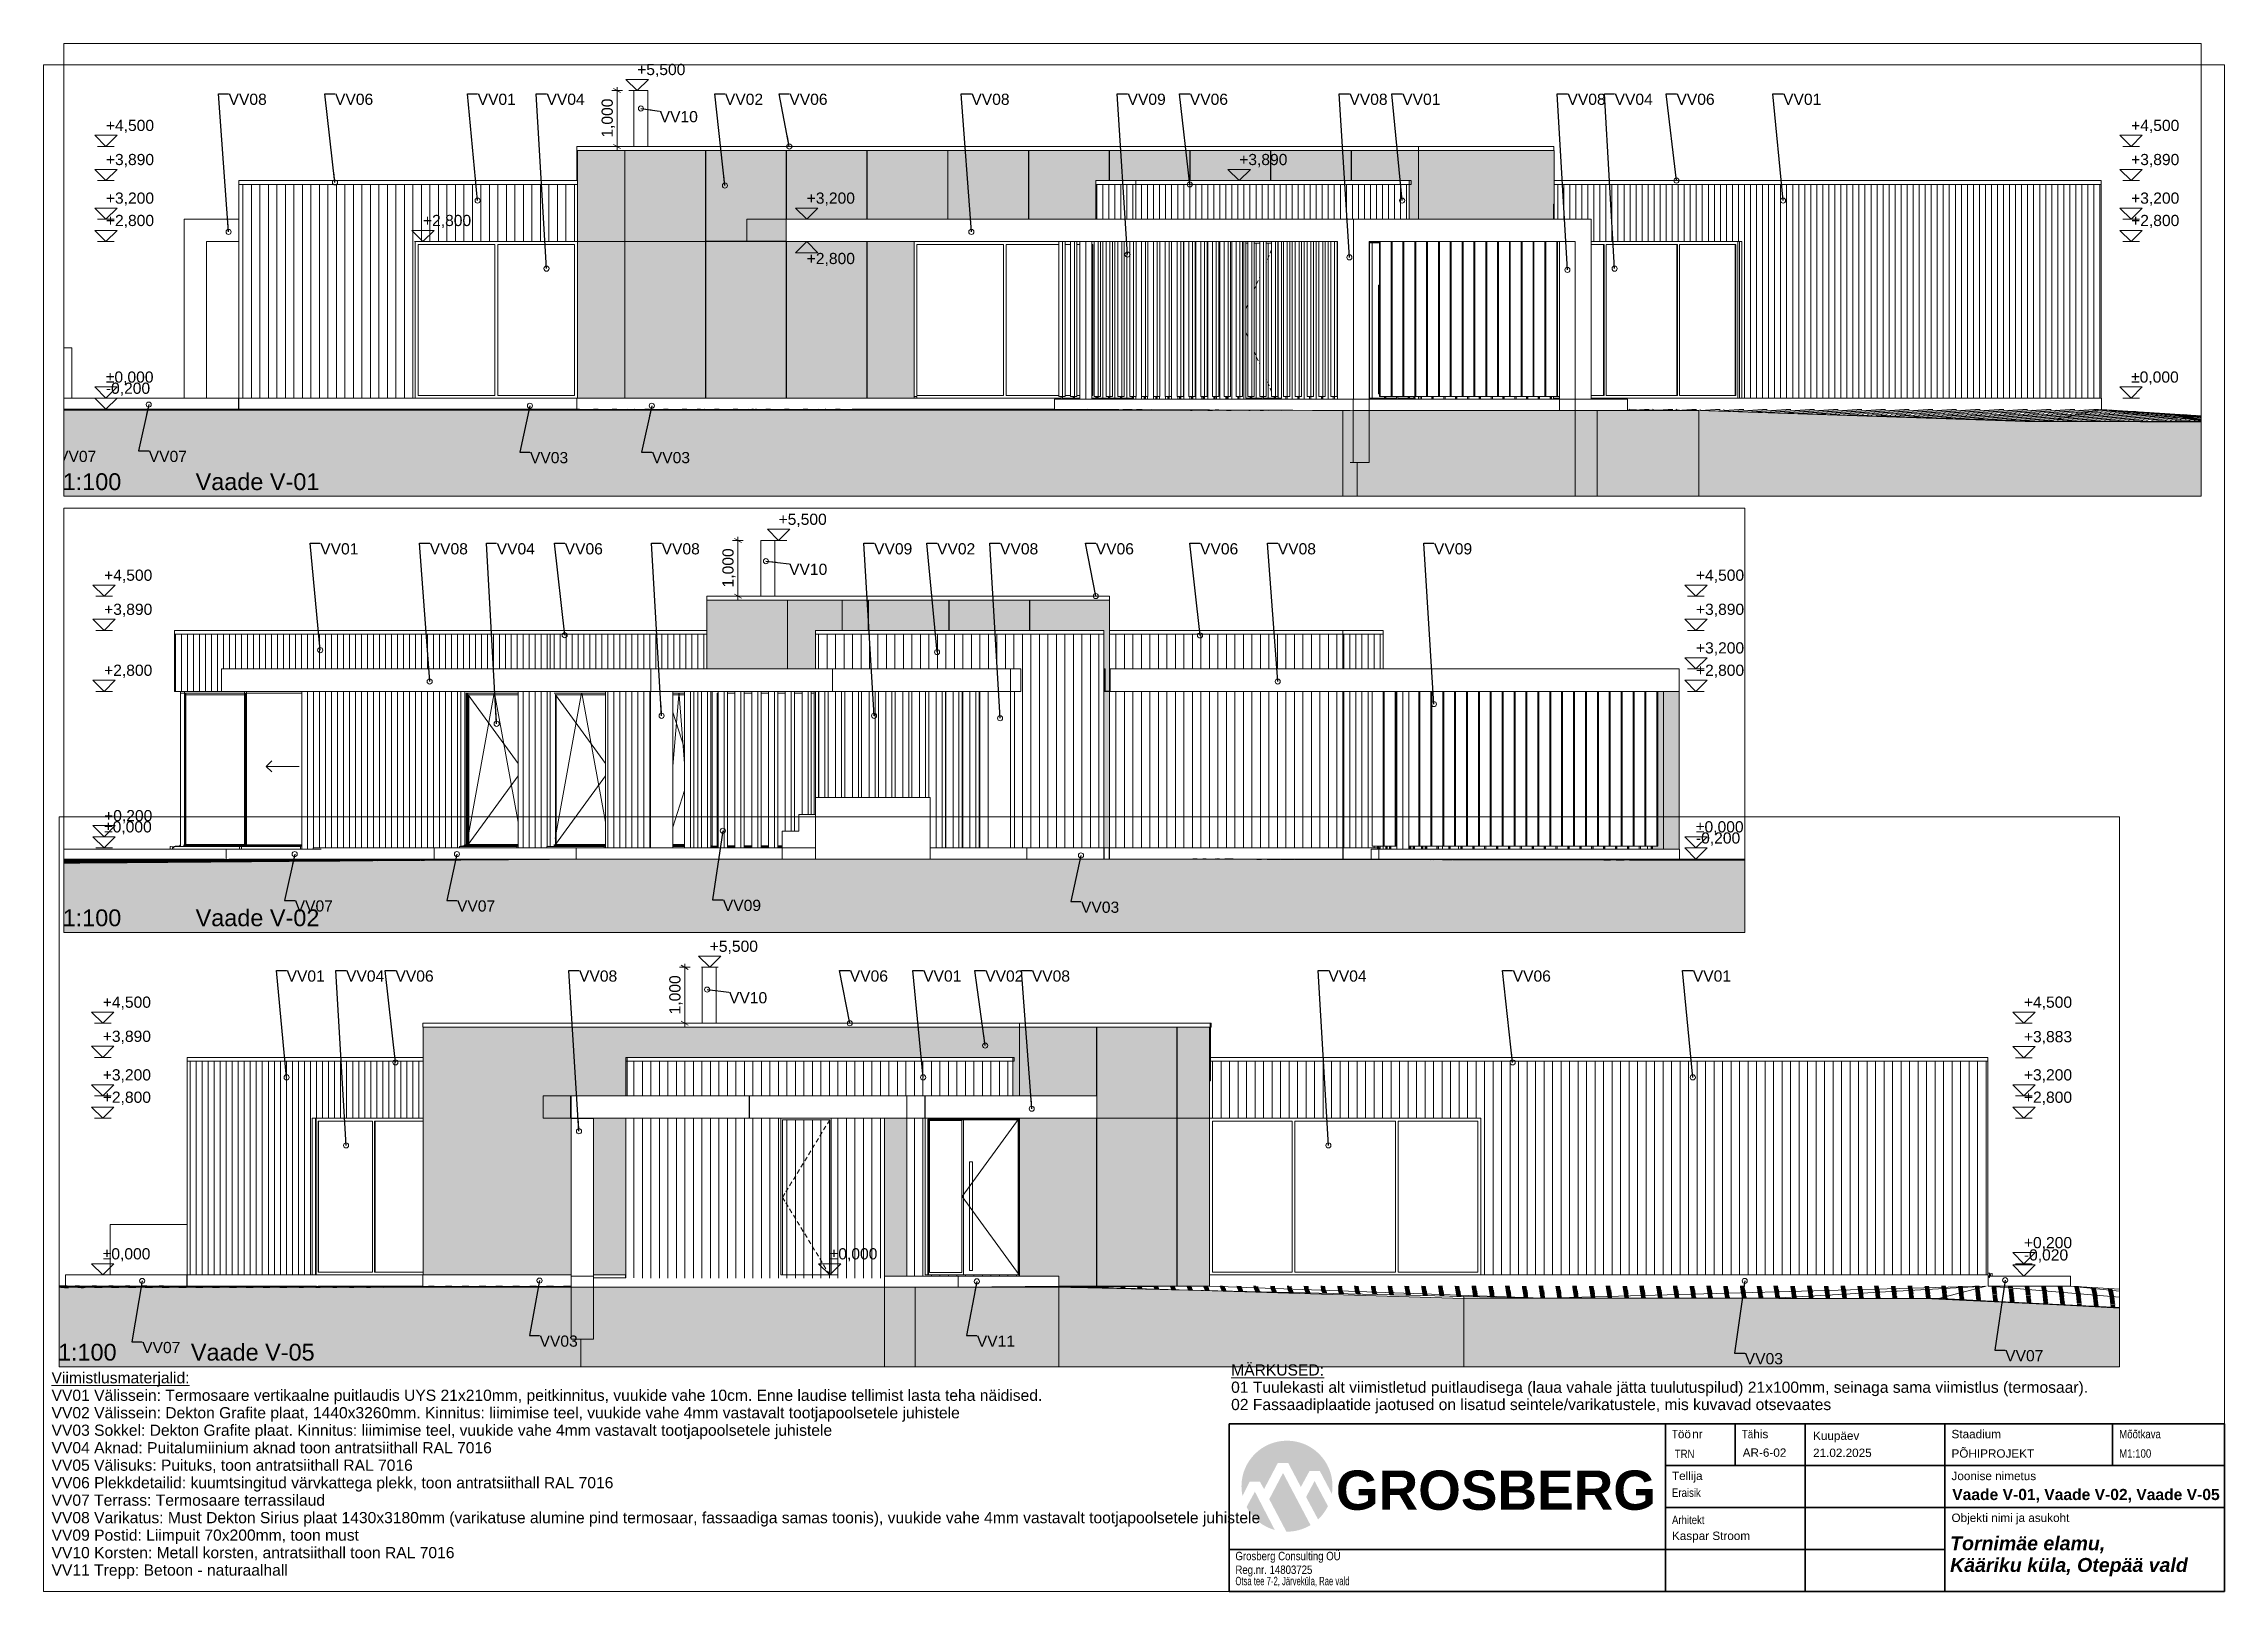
# Paper-space layout 'TRN_PP_AR-6-02_V01_Vaated' of a CAD drawing. Header units: millimetres. Extents: x 20 to 410, y 14 to 291.
# The model-space entities are those that its viewports show. They can reach past a viewport. Long polylines and large blocks are cut down to what shows.
import ezdxf

# ---------------------------------------------------------------- set-up
doc = ezdxf.new("R2010")
doc.units = ezdxf.units.MM
doc.header["$MEASUREMENT"] = 0
doc.linetypes.add('Dashed', pattern=[423.333333, 211.666667, -211.666667])
for name, color, linetype, lineweight in [('0_Pen_No__1', 7, 'Continuous', 13), ('Annotation - General_Pen_No__1', 7, 'Continuous', 13), ('Annotation - Label_Pen_No__1', 7, 'Continuous', 13), ('Annotation - Text.AR#1_Pen_No__21', 7, 'Continuous', 35), ('Annotation - Text_Pen_No__1', 7, 'Continuous', 13), ('Drawing & Figure_Pen_No__1', 7, 'Continuous', 13), ('Drawing & Figure_Pen_No__7', 7, 'Continuous', 35), ('New_   _3D_Pen_No__1', 7, 'Continuous', 13), ('New_0_Pen_No__1', 7, 'Continuous', 13), ('New_0_Pen_No__2', 8, 'Continuous', 15), ('New_2D Drafting - General_Pen_No__1', 7, 'Continuous', 13), ('New_2D Drafting - General_Pen_No__18', 9, 'Continuous', 15), ('New_Annotation - Label_Pen_No__1', 7, 'Continuous', 13), ('New_ARCHICAD Doors_Pen_No__1', 7, 'Continuous', 13), ('New_ARCHICAD Windows_Pen_No__1', 7, 'Continuous', 13), ('New_Dimensioning - General_Pen_No__1', 7, 'Continuous', 13), ('New_HALJASTUS_Pen_No__1', 7, 'Continuous', 13), ('New_Shell - Roof_Pen_No__1', 7, 'Continuous', 13), ('New_Site & Landscape - Terrain_Pen_No__1', 7, 'Continuous', 13), ('New_Structural - Bearing_Pen_No__1', 7, 'Continuous', 13)]:
    doc.layers.add(name, color=color, linetype=linetype, lineweight=lineweight)
for name, color, linetype, lineweight, true_color in [('Drawing & Figure_Pen_No__109', 7, 'Continuous', 13, 0xb4e4dc), ('Drawing & Figure_Pen_No__69', 7, 'Continuous', 20, 0x71cebe), ('New_2D Drafting - General_Pen_No__61', 7, 'Continuous', 20, 0x6a6a6a), ('New_Site & Landscape - Terrain_Pen_No__180', 7, 'Continuous', 15, 0xd6cda7), ('New_Site & Landscape - Terrain_Pen_No__93', 7, 'Continuous', 13, 0xa2a233)]:
    doc.layers.add(name, color=color, linetype=linetype, lineweight=lineweight, true_color=true_color)
for name, color, linetype in [('New_ARCHICAD Doors', 7, 'Continuous'), ('New_ARCHICAD Windows', 7, 'Continuous'), ('New_Dimensioning - General', 7, 'Continuous'), ('New_Structural - Bearing', 7, 'Continuous')]:
    doc.layers.add(name, color=color, linetype=linetype)
doc.layers.add('NonPlottable_Drawing & Figure', color=7, linetype='Continuous', plot=False)
doc.styles.add('GENERATED_STYLE_1', font='')
doc.styles.add('GENERATED_STYLE_2', font='')
doc.styles.add('GENERATED_STYLE_3', font='')
doc.styles.add('GENERATED_STYLE_4', font='')
doc.styles.get('GENERATED_STYLE_1').set_extended_font_data('Arial')
doc.styles.get('GENERATED_STYLE_2').set_extended_font_data('Arial Narrow')
doc.styles.get('GENERATED_STYLE_3').set_extended_font_data('Arial', italic=True, bold=True)
doc.styles.get('GENERATED_STYLE_4').set_extended_font_data('Arial', bold=True)
doc.dimstyles.new('GENERATED_STYLE__1', dxfattribs={"dimtxt": 200, "dimasz": 95, "dimexe": 0.18, "dimexo": 0.0625, "dimgap": 0, "dimtad": 1, "dimdec": 3, "dimlfac": 0.001, "dimzin": 0, "dimdsep": 46, "dimtxsty": 'GENERATED_STYLE_1', "dimblk": 'ARROWHEAD_2', "dimblk1": 'ARROWHEAD_2', "dimblk2": 'ARROWHEAD_2', "dimcen": 0.09, "dimse1": 1, "dimse2": 1, "dimclrd": 7, "dimclre": 7, "dimclrt": 7, "dimadec": 0, "dimazin": 0, "dimtfac": 1, "dimtdec": 4, "dimtmove": 0, "dimatfit": 3, "dimfxl": 0, "dimtolj": 1, "dimtzin": 0, "dimarcsym": 0})
doc.dimstyles.new('GENERATED_STYLE__2', dxfattribs={"dimtxt": 0.18, "dimasz": 182.4, "dimexe": 0.18, "dimexo": 0.0625, "dimgap": 0, "dimtad": 0, "dimtih": 1, "dimtoh": 1, "dimdec": 4, "dimzin": 0, "dimdsep": 46, "dimcen": 0.09, "dimadec": 0, "dimazin": 0, "dimtfac": 1, "dimtdec": 4, "dimtmove": 0, "dimatfit": 3, "dimldrblk": 'ARROWHEAD_1', "dimfxl": 0, "dimtolj": 1, "dimtzin": 0, "dimarcsym": 0})

psp = doc.layouts.new('TRN_PP_AR-6-02_V01_Vaated')

# ---------------------------------------------------------------- texts
at = {"layer": '0_Pen_No__1', "color": 7, "linetype": 'Continuous', "lineweight": 13, "insert": (232.37, 54.6), "char_height": 2, "attachment_point": 1, "line_spacing_factor": 0.926576, "style": 'GENERATED_STYLE_1'}
psp.add_mtext('\\A1;{\\pql;\\fArial|b0|i0|c0|p34;\\L\\LMÄRKUSED: \\P\\pql;\\fArial|b0|i0|c0|p34;\\l\\l01 Tuulekasti alt viimistletud puitlaudisega (laua vahale jätta tuulutuspilud) 21x100mm, seinaga sama viimistlus (termosaar).\\P\\pql;\\fArial|b0|i0|c0|p34;\\l\\l02 Fassaadiplaatide jaotused on lisatud seintele/varikatustele, mis kuvavad otsevaates}', dxfattribs=at)
at = {"layer": 'Annotation - Text.AR#1_Pen_No__21', "color": 7, "linetype": 'Continuous', "lineweight": 35, "attachment_point": 1}
for s, insert, char_height, line_spacing_factor, style in [('\\A1;{\\pql;\\fArial|b1|i0|c0|p34;\\P\\pql;\\fArial|b0|i0|c0|p34;AR-6-02}', (323.86, 42.19), 1.5, 1.048214, 'GENERATED_STYLE_4'), ('\\A1;{\\pql;\\fArial|b0|i0|c0|p34;K\\fArial|b0|i0|c0|p34;uupäev\\P\\pql;\\fArial|b0|i0|c0|p34;21.02.2025}', (336.44, 42.59), 1.5, 1.222382, 'GENERATED_STYLE_1'), ('\\A1;{\\pql;\\fArial|b1|i0|c0|p34;\\P\\pql;\\fArial|b1|i0|c0|p34;Vaade V-01, Vaade V-02, Vaade V-05}', (361.33, 35.82), 2, 1.04715, 'GENERATED_STYLE_4')]:
    psp.add_mtext(s, dxfattribs=dict(at, insert=insert, char_height=char_height, line_spacing_factor=line_spacing_factor, style=style))
at = {"layer": 'Annotation - Text_Pen_No__1', "color": 7, "linetype": 'Continuous', "lineweight": 13, "insert": (21.42, 53.2), "char_height": 2, "attachment_point": 1, "line_spacing_factor": 0.937703, "style": 'GENERATED_STYLE_1'}
psp.add_mtext('\\A1;{\\pql;\\fArial|b0|i0|c0|p34;\\L\\LViimistlusmaterjalid:\\P\\pql;\\fArial|b0|i0|c0|p34;\\l\\lVV01 Välissein: Termosaare vertikaalne puitlaudis UYS 21x210mm, peitkinnitus, vuukide vahe 10cm. Enne laudise tellimist lasta teha näidised.\\P\\pql;\\fArial|b0|i0|c0|p34;\\l\\lVV02 Välissein: Dekton Grafite plaat, 1440x3260mm. Kinnitus: liimimise teel, vuukide vahe 4mm vastavalt tootjapoolsetele juhistele\\P\\pql;\\fArial|b0|i0|c0|p34;\\l\\lVV03 Sokkel: Dekton Grafite plaat. Kinnitus: liimimise teel, vuukide vahe 4mm vastavalt tootjapoolsetele juhistele\\P\\pql;\\fArial|b0|i0|c0|p34;\\l\\lVV04 Aknad: Puitalumiinium aknad toon antratsiithall RAL 7016\\P\\pql;\\fArial|b0|i0|c0|p34;\\l\\lVV05 Välisuks: Puituks, toon antratsiithall RAL 7016\\P\\pql;\\fArial|b0|i0|c0|p34;\\l\\lVV06 Plekkdetailid: kuumtsingitud värvkattega plekk, toon antratsiithall RAL 7016\\P\\pql;\\fArial|b0|i0|c0|p34;\\l\\lVV07 Terrass: Termosaare terrassilaud\\P\\pql;\\fArial|b0|i0|c0|p34;\\l\\lVV08 Varikatus: Must Dekton Sirius plaat 1430x3180mm (varikatuse alumine pind termosaar, fassaadiga samas toonis), vuukide vahe 4mm vastavalt tootjapoolsetele juhistele\\P\\pql;\\fArial|b0|i0|c0|p34;\\l\\lVV09 Postid: Liimpuit 70x200mm, toon must\\P\\pql;\\fArial|b0|i0|c0|p34;\\l\\lVV10 Korsten: Metall korsten, antratsiithall toon RAL 7016\\P\\pql;\\fArial|b0|i0|c0|p34;\\l\\lVV11 Trepp: Betoon - naturaalhall}', dxfattribs=at)
at = {"layer": 'Drawing & Figure_Pen_No__1', "color": 7, "lineweight": 13, "char_height": 3, "attachment_point": 3, "style": 'GENERATED_STYLE_1'}
for s, insert in [('\\A1;{\\pqr;\\pt0;\\fArial|b0|i0|c0|p34;1:100}', (33.89, 213.95)), ('\\A1;{\\pqr;\\pt0;\\fArial|b0|i0|c0|p34;Vaade V-01}', (69.32, 213.95)), ('\\A1;{\\pqr;\\pt0;\\fArial|b0|i0|c0|p34;1:100}', (33.89, 135.96)), ('\\A1;{\\pqr;\\pt0;\\fArial|b0|i0|c0|p34;Vaade V-02}', (69.32, 135.96)), ('\\A1;{\\pqr;\\pt0;\\fArial|b0|i0|c0|p34;1:100}', (33.05, 58.27)), ('\\A1;{\\pqr;\\pt0;\\fArial|b0|i0|c0|p34;Vaade V-05}', (68.47, 58.27))]:
    psp.add_mtext(s, dxfattribs=dict(at, insert=insert))
at = {"layer": 'Drawing & Figure_Pen_No__1', "color": 7, "linetype": 'Continuous', "lineweight": 13, "insert": (360.95, 16.72), "char_height": 2.5, "attachment_point": 7, "line_spacing_factor": 0.931425, "style": 'GENERATED_STYLE_3'}
psp.add_mtext('\\A1;{\\pql;\\fArial|b1|i1|c0|p34;Tornimäe \\fArial|b1|i1|c0|p34;elamu\\fArial|b1|i1|c0|p34;, \\P\\pql;\\fArial|b1|i1|c0|p34;Kääriku küla, Otepää vald}', dxfattribs=at)
at = {"layer": 'Drawing & Figure_Pen_No__69', "color": 123, "linetype": 'Continuous', "lineweight": 20, "true_color": 0x71cebe, "insert": (251.11, 28.49), "char_height": 7.0227, "attachment_point": 7, "style": 'GENERATED_STYLE_4'}
psp.add_mtext('\\A1;{\\pql;\\fArial|b1|i0|c0|p34;GROSBERG}', dxfattribs=at)
at = {"layer": 'Drawing & Figure_Pen_No__7', "color": 7, "linetype": 'Continuous', "lineweight": 35, "char_height": 1.4996, "attachment_point": 7}
for s, insert, style in [('\\A1;{\\pql;\\fArial|b0|i0|c0|p34;his}', (325.76, 41.37), 'GENERATED_STYLE_1'), ('\\A1;{\\pql;\\fArial|b0|i0|c0|p34;Staadium}', (361.2, 41.36), 'GENERATED_STYLE_1'), ('\\A1;{\\pql;\\fArial Narrow|b0|i0|c0|p34;Mõõtkava}', (391.19, 41.36), 'GENERATED_STYLE_2'), ('\\A1;{\\pql;\\fArial Narrow|b0|i0|c0|p34;T}', (311.21, 41.39), 'GENERATED_STYLE_2'), ('\\A1;{\\pql;\\fArial Narrow|b0|i0|c0|p34;TRN}', (311.71, 37.83), 'GENERATED_STYLE_2'), ('\\A1;{\\pql;\\fArial|b0|i0|c0|p34;öö}', (312.27, 41.37), 'GENERATED_STYLE_1'), ('\\A1;{\\pql;\\fArial|b0|i0|c0|p34; nr}', (314.25, 41.39), 'GENERATED_STYLE_1'), ('\\A1;{\\pql;\\fArial Narrow|b0|i0|c0|p34;T}', (323.71, 41.39), 'GENERATED_STYLE_2'), ('\\A1;{\\pql;\\fArial Narrow|b0|i0|c0|p34;ä}', (324.77, 41.36), 'GENERATED_STYLE_2'), ('\\A1;{\\pql;\\fArial|b0|i0|c0|p34;PÕHI\\fArial|b0|i0|c0|p34;PROJEKT}', (361.2, 37.89), 'GENERATED_STYLE_1'), ('\\A1;{\\pql;\\fArial Narrow|b0|i0|c0|p34;M1:100}', (391.19, 37.89), 'GENERATED_STYLE_2'), ('\\A1;{\\pql;\\fArial|b0|i0|c0|p34;Tellija}', (311.21, 33.46), 'GENERATED_STYLE_1'), ('\\A1;{\\pql;\\fArial|b0|i0|c0|p34;Joonise nimetus}', (361.2, 33.87), 'GENERATED_STYLE_1'), ('\\A1;{\\pql;\\fArial Narrow|b0|i0|c0|p34;Eraisik}', (311.21, 30.88), 'GENERATED_STYLE_2'), ('\\A1;{\\pql;\\fArial Narrow|b0|i0|c0|p34;A\\fArial Narrow|b0|i0|c0|p34;rhitekt}', (311.21, 26.01), 'GENERATED_STYLE_2'), ('\\A1;{\\pql;\\fArial|b0|i0|c0|p34;Objekti nimi ja asukoht}', (361.2, 25.96), 'GENERATED_STYLE_1'), ('\\A1;{\\pql;\\fArial|b0|i0|c0|p34;Kaspar Stroom}', (311.21, 22.74), 'GENERATED_STYLE_1'), ('\\A1;{\\pql;\\fArial Narrow|b0|i0|c0|p34;Grosberg Consulting OÜ}', (233.14, 19.12), 'GENERATED_STYLE_2'), ('\\A1;{\\W0.800000x;\\pql;\\fArial Narrow|b0|i0|c0|p34;Otsa tee 7-2, Järveküla, Rae vald}', (233.14, 14.82), 'GENERATED_STYLE_2'), ('\\A1;{\\pql;\\fArial Narrow|b0|i0|c0|p34;Reg.nr. 14803725}', (233.14, 16.67), 'GENERATED_STYLE_2')]:
    psp.add_mtext(s, dxfattribs=dict(at, insert=insert, style=style))

msp = doc.modelspace()

# ---------------------------------------------------------------- texts
at = {"layer": 'Annotation - Label_Pen_No__1', "color": 7, "linetype": 'Continuous', "lineweight": 13, "char_height": 200, "attachment_point": 1, "style": 'GENERATED_STYLE_1'}
for s, insert in [('\\A1;{\\pql;\\fArial|b0|i0|c0|p34;VV01}', (-169714.7111, 6658.0916)), ('\\A1;{\\pql;\\fArial|b0|i0|c0|p34;VV0\\fArial|b0|i0|c0|p34;4}', (-168651.3114, 6658.0916)), ('\\A1;{\\pql;\\fArial|b0|i0|c0|p34;VV0\\fArial|b0|i0|c0|p34;6}', (-167767.8198, 6658.0916)), ('\\A1;{\\pql;\\fArial|b0|i0|c0|p34;VV0\\fArial|b0|i0|c0|p34;8}', (-164484.7742, 6658.0916)), ('\\A1;{\\pql;\\fArial|b0|i0|c0|p34;VV0\\fArial|b0|i0|c0|p34;6}', (-159642.733, 6658.0916)), ('\\A1;{\\pql;\\fArial|b0|i0|c0|p34;VV01}', (-158330.6179, 6658.0916)), ('\\A1;{\\pql;\\fArial|b0|i0|c0|p34;VV0\\fArial|b0|i0|c0|p34;2}', (-157220.6464, 6658.0916)), ('\\A1;{\\pql;\\fArial|b0|i0|c0|p34;VV0\\fArial|b0|i0|c0|p34;8}', (-156387.5932, 6658.0916)), ('\\A1;{\\pql;\\fArial|b0|i0|c0|p34;VV0\\fArial|b0|i0|c0|p34;4}', (-151083.4495, 6658.0916)), ('\\A1;{\\pql;\\fArial|b0|i0|c0|p34;VV0\\fArial|b0|i0|c0|p34;6}', (-147787.5321, 6658.0916)), ('\\A1;{\\pql;\\fArial|b0|i0|c0|p34;VV01}', (-144566.2392, 6658.0916)), ('\\A1;{\\pql;\\fArial|b0|i0|c0|p34;VV0\\fArial|b0|i0|c0|p34;8}', (-275073.4288, 5444.5453)), ('\\A1;{\\pql;\\fArial|b0|i0|c0|p34;VV0\\fArial|b0|i0|c0|p34;6}', (-273169.8383, 5444.5453)), ('\\A1;{\\pql;\\fArial|b0|i0|c0|p34;VV01}', (-270619.506, 5444.5453)), ('\\A1;{\\pql;\\fArial|b0|i0|c0|p34;VV0\\fArial|b0|i0|c0|p34;4}', (-269387.8015, 5444.5453)), ('\\A1;{\\pql;\\fArial|b0|i0|c0|p34;VV\\fArial|b0|i0|c0|p34;10}', (-267363.9487, 5133.4515)), ('\\A1;{\\pql;\\fArial|b0|i0|c0|p34;VV0\\fArial|b0|i0|c0|p34;2}', (-266196.7816, 5444.5453)), ('\\A1;{\\pql;\\fArial|b0|i0|c0|p34;VV0\\fArial|b0|i0|c0|p34;6}', (-265044.7515, 5444.5453)), ('\\A1;{\\pql;\\fArial|b0|i0|c0|p34;VV0\\fArial|b0|i0|c0|p34;8}', (-261789.6117, 5444.5453)), ('\\A1;{\\pql;\\fArial|b0|i0|c0|p34;VV0\\fArial|b0|i0|c0|p34;9}', (-258996.5548, 5444.5453)), ('\\A1;{\\pql;\\fArial|b0|i0|c0|p34;VV0\\fArial|b0|i0|c0|p34;6}', (-257883.1791, 5444.5453)), ('\\A1;{\\pql;\\fArial|b0|i0|c0|p34;VV\\fArial|b0|i0|c0|p34;08}', (-255029.2909, 5444.5453)), ('\\A1;{\\pql;\\fArial|b0|i0|c0|p34;VV01}', (-254084.9054, 5444.5453)), ('\\A1;{\\pql;\\fArial|b0|i0|c0|p34;VV\\fArial|b0|i0|c0|p34;08}', (-251129.5165, 5444.5453)), ('\\A1;{\\pql;\\fArial|b0|i0|c0|p34;VV0\\fArial|b0|i0|c0|p34;4}', (-250286.188, 5444.5453)), ('\\A1;{\\pql;\\fArial|b0|i0|c0|p34;VV0\\fArial|b0|i0|c0|p34;6}', (-249180.483, 5444.5453)), ('\\A1;{\\pql;\\fArial|b0|i0|c0|p34;VV01}', (-247273.1419, 5444.5453)), ('\\A1;{\\pql;\\fArial|b0|i0|c0|p34;VV01}', (-216250.5396, 5448.8805)), ('\\A1;{\\pql;\\fArial|b0|i0|c0|p34;VV0\\fArial|b0|i0|c0|p34;8}', (-214292.7411, 5448.8805)), ('\\A1;{\\pql;\\fArial|b0|i0|c0|p34;VV0\\fArial|b0|i0|c0|p34;4}', (-213094.8431, 5448.8805)), ('\\A1;{\\pql;\\fArial|b0|i0|c0|p34;VV0\\fArial|b0|i0|c0|p34;6}', (-211878.5787, 5448.8805)), ('\\A1;{\\pql;\\fArial|b0|i0|c0|p34;VV\\fArial|b0|i0|c0|p34;08}', (-210144.9234, 5448.8805)), ('\\A1;{\\pql;\\fArial|b0|i0|c0|p34;VV0\\fArial|b0|i0|c0|p34;9}', (-206345.4682, 5448.8805)), ('\\A1;{\\pql;\\fArial|b0|i0|c0|p34;VV0\\fArial|b0|i0|c0|p34;2}', (-205219.5901, 5448.8805)), ('\\A1;{\\pql;\\fArial|b0|i0|c0|p34;VV\\fArial|b0|i0|c0|p34;08}', (-204092.9036, 5448.8805)), ('\\A1;{\\pql;\\fArial|b0|i0|c0|p34;VV0\\fArial|b0|i0|c0|p34;6}', (-202381.6195, 5448.8805)), ('\\A1;{\\pql;\\fArial|b0|i0|c0|p34;VV0\\fArial|b0|i0|c0|p34;6}', (-200516.2988, 5448.8805)), ('\\A1;{\\pql;\\fArial|b0|i0|c0|p34;VV0\\fArial|b0|i0|c0|p34;8}', (-199126.4798, 5448.8805)), ('\\A1;{\\pql;\\fArial|b0|i0|c0|p34;VV0\\fArial|b0|i0|c0|p34;9}', (-196333.4228, 5448.8805)), ('\\A1;{\\pql;\\pt500,562.5;\\fArial|b0|i0|c0|p34;VV0\\fArial|b0|i0|c0|p34;7}', (-172297.0557, 14.3204)), ('\\A1;{\\pql;\\pt562.5;\\fArial|b0|i0|c0|p34;VV0\\fArial|b0|i0|c0|p34;3}', (-165190.4779, 129.4008)), ('\\A1;{\\pql;\\pt562.5;\\fArial|b0|i0|c0|p34;VV\\fArial|b0|i0|c0|p34;11}', (-157370.5692, 129.4008)), ('\\A1;{\\pql;\\pt562.5;\\fArial|b0|i0|c0|p34;VV0\\fArial|b0|i0|c0|p34;3}', (-143637.2258, -184.8854)), ('\\A1;{\\pql;\\pt562.5;\\fArial|b0|i0|c0|p34;VV\\fArial|b0|i0|c0|p34;07}', (-138979.7704, -130.9574)), ('\\A1;{\\pql;\\pt562.5;\\fArial|b0|i0|c0|p34;VV0\\fArial|b0|i0|c0|p34;7}', (-278122.7993, -941.8472)), ('\\A1;{\\pql;\\pt562.5;\\fArial|b0|i0|c0|p34;VV0\\fArial|b0|i0|c0|p34;7}', (-276501.0537, -941.8472)), ('\\A1;{\\pql;\\pt562.5;\\fArial|b0|i0|c0|p34;VV0\\fArial|b0|i0|c0|p34;3}', (-269683.3729, -963.7453)), ('\\A1;{\\pql;\\pt562.5;\\fArial|b0|i0|c0|p34;VV0\\fArial|b0|i0|c0|p34;3}', (-267504.2733, -963.7453)), ('\\A1;{\\pql;\\pt562.5;\\fArial|b0|i0|c0|p34;VV0\\fArial|b0|i0|c0|p34;7}', (-216707.0406, -937.5119)), ('\\A1;{\\pql;\\pt562.5;\\fArial|b0|i0|c0|p34;VV0\\fArial|b0|i0|c0|p34;7}', (-213804.607, -937.5119)), ('\\A1;{\\pql;\\pt562.5;\\fArial|b0|i0|c0|p34;VV0\\fArial|b0|i0|c0|p34;9}', (-209050.1241, -927.7638)), ('\\A1;{\\pql;\\pt562.5;\\fArial|b0|i0|c0|p34;VV0\\fArial|b0|i0|c0|p34;3}', (-202644.9643, -960.6611))]:
    msp.add_mtext(s, dxfattribs=dict(at, insert=insert))
at = {"layer": 'New_Annotation - Label_Pen_No__1', "color": 7, "linetype": 'Continuous', "lineweight": 13, "char_height": 200, "attachment_point": 1, "style": 'GENERATED_STYLE_1'}
for insert in [(-161802.6219, 6269.8971), (-207865.5316, 5082.6818)]:
    msp.add_mtext('\\A1;{\\pql;\\fArial|b0|i0|c0|p34;VV\\fArial|b0|i0|c0|p34;10}', dxfattribs=dict(at, insert=insert))
at = {"layer": 'New_Dimensioning - General_Pen_No__1', "color": 7, "lineweight": 13, "char_height": 200, "attachment_point": 7, "style": 'GENERATED_STYLE_1'}
for s, insert in [('\\A1;{\\pql;\\fArial|b0|i0|c0|p34;+5,500}', (-162146.9437, 6953.5462)), ('\\A1;{\\pql;\\fArial|b0|i0|c0|p34;+5,500}', (-267766.1825, 5740)), ('\\A1;{\\pql;\\fArial|b0|i0|c0|p34;+5,500}', (-208053.6847, 5740)), ('\\A1;{\\pql;\\fArial|b0|i0|c0|p34;+4,500}', (-173001.7705, 5953.5462)), ('\\A1;{\\pql;\\fArial|b0|i0|c0|p34;+4,500}', (-138645.1567, 5953.5462)), ('\\A1;{\\pql;\\fArial|b0|i0|c0|p34;+3,890}', (-173001.7705, 5343.5462)), ('\\A1;{\\pql;\\fArial|b0|i0|c0|p34;+3,883}', (-138645.1567, 5336.7144)), ('\\A1;{\\pql;\\fArial|b0|i0|c0|p34;+4,500}', (-277267.7132, 4740)), ('\\A1;{\\pql;\\fArial|b0|i0|c0|p34;+4,500}', (-241049.1173, 4740)), ('\\A1;{\\pql;\\fArial|b0|i0|c0|p34;+4,500}', (-220115.331, 4740)), ('\\A1;{\\pql;\\fArial|b0|i0|c0|p34;+4,500}', (-191647.4737, 4740)), ('\\A1;{\\pql;\\fArial|b0|i0|c0|p34;+3,200}', (-173001.7705, 4653.5462)), ('\\A1;{\\pql;\\fArial|b0|i0|c0|p34;+3,200}', (-138645.1567, 4653.5462)), ('\\A1;{\\pql;\\fArial|b0|i0|c0|p34;+3,890}', (-277267.7132, 4130)), ('\\A1;{\\pql;\\fArial|b0|i0|c0|p34;+3,890}', (-256999.818, 4130)), ('\\A1;{\\pql;\\fArial|b0|i0|c0|p34;+3,890}', (-241049.1173, 4130)), ('\\A1;{\\pql;\\fArial|b0|i0|c0|p34;+3,890}', (-220115.331, 4130)), ('\\A1;{\\pql;\\fArial|b0|i0|c0|p34;+3,890}', (-191647.4737, 4130)), ('\\A1;{\\pql;\\fArial|b0|i0|c0|p34;+2,800}', (-173001.7705, 4253.5462)), ('\\A1;{\\pql;\\fArial|b0|i0|c0|p34;+2,800}', (-138645.1567, 4253.5462)), ('\\A1;{\\pql;\\fArial|b0|i0|c0|p34;+3,200}', (-277267.7132, 3440)), ('\\A1;{\\pql;\\fArial|b0|i0|c0|p34;+3,200}', (-264733.7024, 3440)), ('\\A1;{\\pql;\\fArial|b0|i0|c0|p34;+3,200}', (-241049.1173, 3440)), ('\\A1;{\\pql;\\fArial|b0|i0|c0|p34;+3,200}', (-191647.4737, 3440)), ('\\A1;{\\pql;\\fArial|b0|i0|c0|p34;+2,800}', (-277267.7132, 3040)), ('\\A1;{\\pql;\\fArial|b0|i0|c0|p34;+2,800}', (-271596.9329, 3040)), ('\\A1;{\\pql;\\fArial|b0|i0|c0|p34;+2,800}', (-241049.1173, 3040)), ('\\A1;{\\pql;\\fArial|b0|i0|c0|p34;+2,800}', (-220115.331, 3040)), ('\\A1;{\\pql;\\fArial|b0|i0|c0|p34;+2,800}', (-191647.4737, 3040)), ('\\A1;{\\pql;\\fArial|b0|i0|c0|p34;+2,800}', (-264733.7024, 2360)), ('\\A1;{\\pql;\\fArial|b0|i0|c0|p34;±0,000}', (-173001.7705, 1453.5462)), ('\\A1;{\\pql;\\fArial|b0|i0|c0|p34;±0,000}', (-160000.6306, 1453.5462)), ('\\A1;{\\pql;\\fArial|b0|i0|c0|p34;-0,020}', (-138645.1567, 1433.5463)), ('\\A1;{\\pql;\\fArial|b0|i0|c0|p34;+0,200}', (-138645.1567, 1653.5462)), ('\\A1;{\\pql;\\fArial|b0|i0|c0|p34;±0,000}', (-277267.7133, 240)), ('\\A1;{\\pql;\\fArial|b0|i0|c0|p34;±0,000}', (-277267.7133, 240)), ('\\A1;{\\pql;\\fArial|b0|i0|c0|p34;±0,000}', (-277267.7133, 240)), ('\\A1;{\\pql;\\fArial|b0|i0|c0|p34;±0,000}', (-241049.1173, 240)), ('\\A1;{\\pql;\\fArial|b0|i0|c0|p34;±0,000}', (-220115.331, 240)), ('\\A1;{\\pql;\\fArial|b0|i0|c0|p34;+0,200}', (-220115.331, 440)), ('\\A1;{\\pql;\\fArial|b0|i0|c0|p34;±0,000}', (-191647.4737, 240)), ('\\A1;{\\pql;\\fArial|b0|i0|c0|p34;-0,200}', (-277267.7132, 40.1325)), ('\\A1;{\\pql;\\fArial|b0|i0|c0|p34;-0,200}', (-191647.4737, 40.4265))]:
    msp.add_mtext(s, dxfattribs=dict(at, insert=insert))

# ---------------------------------------------------------------- blocks, each defined once
blk = doc.blocks.new('*D1')
at = {"layer": 'New_Dimensioning - General_Pen_No__1', "color": 7, "linetype": 'Continuous', "lineweight": 13}
for p, q in [((-268031, 5500), (-268218, 5500)), ((-268062, 5464), (-268187, 5536)), ((-268125, 5500), (-268125, 5561)), ((-268125, 4500), (-268125, 5500)), ((-268031, 4500), (-268218, 4500)), ((-268187, 4536), (-268062, 4464)), ((-268125, 4439), (-268125, 4500))]:
    blk.add_line(p, q, dxfattribs=at)
at = {"layer": 'New_Dimensioning - General_Pen_No__1', "color": 7, "lineweight": 13, "insert": (-268165, 4658), "char_height": 200, "attachment_point": 7, "rotation": 90, "style": 'GENERATED_STYLE_1'}
blk.add_mtext('\\A1;{\\pql;\\fArial|b0|i0|c0|p34;1,000}', dxfattribs=at)
blk = doc.blocks.new('ARROWHEAD_2')
at = {"color": 0, "linetype": 'Continuous', "lineweight": 0}
for p, q in [((0, 0), (-1, 0)), ((-0.38, -0.66), (0.38, 0.66))]:
    blk.add_line(p, q, dxfattribs=at)
blk = doc.blocks.new('ARROWHEAD_1')
at = {"color": 0, "linetype": 'Continuous', "lineweight": 0}
blk.add_line((0, 0), (-1, 0), dxfattribs=at)
blk.add_circle((0, 0), 0.25, dxfattribs=at)
blk = doc.blocks.new('*D4', base_point=(-941499, 0))
at = {"layer": 'New_Dimensioning - General_Pen_No__1', "color": 7, "linetype": 'Continuous', "lineweight": 13}
for p, q in [((-208687, 5500), (-208875, 5500)), ((-208718, 5464), (-208843, 5536)), ((-208781, 5500), (-208781, 5561)), ((-208781, 4500), (-208781, 5500)), ((-208687, 4500), (-208875, 4500)), ((-208843, 4536), (-208718, 4464)), ((-208781, 4439), (-208781, 4500))]:
    blk.add_line(p, q, dxfattribs=at)
at = {"layer": 'New_Dimensioning - General_Pen_No__1', "color": 7, "lineweight": 13, "insert": (-208821, 4658), "char_height": 200, "attachment_point": 7, "rotation": 90, "style": 'GENERATED_STYLE_1'}
blk.add_mtext('\\A1;{\\pql;\\fArial|b0|i0|c0|p34;1,000}', dxfattribs=at)
blk = doc.blocks.new('*D5', base_point=(544818, 1214))
at = {"layer": 'New_Dimensioning - General_Pen_No__1', "color": 7, "linetype": 'Continuous', "lineweight": 13}
for p, q in [((-162499, 6714), (-162687, 6714)), ((-162530, 6677), (-162655, 6750)), ((-162593, 6714), (-162593, 6775)), ((-162593, 5714), (-162593, 6714)), ((-162499, 5714), (-162687, 5714)), ((-162655, 5750), (-162530, 5677)), ((-162593, 5652), (-162593, 5714))]:
    blk.add_line(p, q, dxfattribs=at)
at = {"layer": 'New_Dimensioning - General_Pen_No__1', "color": 7, "lineweight": 13, "insert": (-162633, 5872), "char_height": 200, "attachment_point": 7, "rotation": 90, "style": 'GENERATED_STYLE_1'}
blk.add_mtext('\\A1;{\\pql;\\fArial|b0|i0|c0|p34;1,000}', dxfattribs=at)

# ---------------------------------------------------------------- dimensions: what is measured, and where the dimension line sits
at = {"layer": 'New_Dimensioning - General', "color": 7, "linetype": 'Continuous', "lineweight": 13}
for base, p1, p2, picture, middle in [((-162592.9177, 6713.5462), (-162279.9654, 5713.5462), (-162244.3214, 6713.5462), '*D5', (-162732.9177, 6207.6043)), ((-268124.5375, 5500), (-267823.6668, 4500), (-267823.6668, 5500), '*D1', (-268264.5375, 4994.058)), ((-208780.8679, 5500), (-208371.4481, 4500), (-208334.8365, 5500), '*D4', (-208920.8679, 4994.058))]:
    dim = msp.add_linear_dim(base=base, p1=p1, p2=p2, angle=90, dimstyle='GENERATED_STYLE__1', dxfattribs=at)
    dim.commit()
    dim.dimension.update_dxf_attribs({"geometry": picture, "text_midpoint": middle, "dimtype": 160, "text_rotation": 90})

# ---------------------------------------------------------------- hatches: boundary and pattern name
at = {"layer": 'New_2D Drafting - General_Pen_No__1', "linetype": 'Continuous', "lineweight": 0, "true_color": 0x3f3f3f}
for points in [[(-192331.1011, 30), (-192424.4232, 30), (-192424.4232, -20), (-192229.1944, -20), (-192229.1944, 2800), (-192331.1011, 2800)], [(-191945.6622, 0), (-191945.6622, 2800), (-192229.1944, 2800), (-192229.1944, -20), (-191945.6622, -20)]]:
    msp.add_hatch(color=250, dxfattribs=at).paths.add_polyline_path(points)
at = {"layer": 'New_2D Drafting - General_Pen_No__18', "linetype": 'Continuous', "lineweight": 15}
for points in [[(-167270.0815, 1222.0463), (-167270.0815, 1213.5462), (-167198.5828, 1213.5462), (-164626.2995, 1213.5462), (-164626.2995, 4013.5463), (-164623.0332, 4013.5463), (-164623.0332, 4413.5462), (-163622.9603, 4413.5462), (-163622.9601, 5103.5463), (-156725.5452, 5103.5463), (-156725.5452, 5033.5462), (-156725.5452, 4413.5462), (-156608.3593, 4413.5462), (-156608.3593, 5103.5463), (-156608.3593, 5643.5462), (-167270.0815, 5643.5463)], [(-156610.7899, 1193.5463), (-155902.5965, 1193.5463), (-155902.5965, 1013.7076), (-153207.4733, 1013.7076), (-153207.4733, 5643.5462), (-156608.3593, 5643.5462), (-156608.3593, 4413.5463), (-155223.1908, 4413.5463), (-155223.1908, 4013.5463), (-156610.7899, 4013.5463)], [(-268835.0254, 8.5), (-268835.0254, 0), (-262765.0255, 0), (-262765.0255, 9.0992), (-262765.0255, 29.0991), (-262765.0255, 30.0025), (-262815.0254, 30.0025), (-262815.0254, 2799.9999), (-265100.0348, 2799.9999), (-265100.0348, 3199.9999), (-259565.0253, 3199.9999), (-259565.0253, 3820), (-259565.0253, 3890.0001), (-253959.0646, 3890.0001), (-253959.0649, 3820), (-253959.0649, 3199.9999), (-253791.4657, 3199.9999), (-253791.4657, 3720.0001), (-253791.4657, 3890.0001), (-253791.4657, 4430), (-268835.0254, 4430), (-268835.0254, 49.9999), (-268835.0254, 40.0001), (-268835.0254, 28.5001)], [(-251368.9532, 4430), (-253791.4657, 4430), (-253791.4657, 3890.0001), (-253791.4657, 3200), (-251368.9532, 3200)], [(-207390.846, 3200), (-207390.8459, 3890), (-206914.144, 3890), (-206914.144, 4430), (-209335.4801, 4430), (-209337.846, 4430), (-209337.846, 3200), (-208551.7525, 3200)], [(-206914.144, 4430), (-206914.144, 3890), (-202234.846, 3890), (-202234.846, 0), (-202135.5586, 0), (-202135.5586, 4430)], [(-164223.0332, 1213.5462), (-163645.9602, 1213.5462), (-163645.9602, 4013.5462), (-164223.0332, 4013.5462)], [(-159022.8864, 4013.5462), (-159022.8864, 1193.5462), (-158622.8864, 1193.5462), (-158622.8864, 4013.5462)]]:
    msp.add_hatch(color=9, dxfattribs=at).paths.add_polyline_path(points)
at = {"layer": 'New_2D Drafting - General_Pen_No__61', "linetype": 'Continuous', "lineweight": 20, "true_color": 0x6a6a6a}
h = msp.add_hatch(dxfattribs=at)
h.set_pattern_fill('Dashed_0003', color=251, style=0, pattern_type=2)
h.set_pattern_definition([(45, (544818.18, 1213.55), (-183.84776, 183.84776), [194.99999, -65]), (45, (544818.18, 1397.4), (-183.84776, 183.84776), [194.99999, -65])])
h.paths.add_polyline_path([(-175351.4119, -15138.6962), (-136866.4204, -15138.6962), (-136880.1435, 617.9985), (-140103.53, 790.1595), (-144752.4156, 795.3361), (-148659.4545, 793.5462), (-155902.5965, 1013.7076), (-157702.217, 993.5462), (-159022.8864, 993.5462), (-164626.0405, 993.5462), (-175321.6693, 1014.3891), (-175351.4118, -246.9237)])
h = msp.add_hatch(dxfattribs=at)
h.set_pattern_fill('Dashed_0001', color=251, style=0, pattern_type=2)
h.set_pattern_definition([(45, (0, 0), (-183.84776, 183.84776), [195, -65]), (45, (7e-14, 183.85), (-183.84776, 183.84776), [195, -65])])
h.paths.add_polyline_path([(-280989.8059, -205.9561), (-266832.1573, -206.4056), (-260239.2033, -214.6036), (-256039.2219, -218.0945), (-254960.2206, -218.9913), (-250988.5325, -222.2925), (-248776.7755, -220), (-242945.6047, -420), (-241835.0918, -420), (-240879.019, -426.5), (-238812.8999, -424.2888), (-238812.8999, -900), (-238810.0426, -15138.6962), (-280989.8059, -15138.6962)])
h = msp.add_hatch(dxfattribs=at)
h.set_pattern_fill('Dashed_0002', color=251, style=0, pattern_type=2)
h.set_pattern_definition([(45, (-941499.18, -2e-12), (-183.84776, 183.84776), [194.99999, -65]), (45, (-941499.18, 183.85), (-183.84776, 183.84776), [194.99999, -65])])
h.paths.add_polyline_path([(-222021.0116, -2621.8452), (-222021.0116, -11572.327), (-190614.3895, -11572.327), (-190614.3895, -199.363), (-197156.8894, -200.6962), (-197156.8884, -205.6962), (-201626.3622, -201.208), (-204316.707, -199.8387), (-207647.7489, -199.8387), (-211829.8206, -199.8387), (-214196.2217, -216.8353), (-214344.4356, -215.9146), (-222021.0116, -280.0598)])
at = {"layer": 'New_ARCHICAD Doors', "linetype": 'Continuous', "lineweight": 0, "true_color": 0x000000}
h = msp.add_hatch(dxfattribs=at)
h.set_pattern_fill('Plank_Floor_horisontaaln_99', color=18, style=0, pattern_type=2)
h.set_pattern_definition([(180, (544818.18, 1213.55), (0, 152), [])])
h.paths.add_polyline_path([(-160844.6306, 3985.5462), (-160000.6306, 3985.5462), (-160000.6306, 3973.5462), (-159972.6306, 3973.5462), (-159972.6306, 4013.5462), (-160872.6306, 4013.5462), (-160872.6306, 3973.5462), (-160844.6306, 3973.5462)])
h = msp.add_hatch(dxfattribs=at)
h.set_pattern_fill('Plank_Floor_horisontaaln_99', color=18, style=0, pattern_type=2)
h.set_pattern_definition([(90, (544818.18, 1213.55), (152, 0), [])])
h.paths.add_polyline_path([(-160844.6306, 3973.5462), (-160872.6306, 3973.5462), (-160872.6306, 1213.5462), (-160844.6306, 1213.5462)])
h = msp.add_hatch(dxfattribs=at)
h.set_pattern_fill('Plank_Floor_horisontaaln_99', color=18, style=0, pattern_type=2)
h.set_pattern_definition([(90, (544818.18, 1213.55), (-152, 0), [])])
h.paths.add_polyline_path([(-160000.6306, 1213.5462), (-160000.6306, 3985.5462), (-160844.6306, 3985.5462), (-160844.6306, 1213.5462)])
h = msp.add_hatch(dxfattribs=at)
h.set_pattern_fill('Plank_Floor_horisontaaln_99', color=18, style=0, pattern_type=2)
h.set_pattern_definition([(90, (544818.18, 1213.55), (152, 0), [])])
h.paths.add_polyline_path([(-160000.6306, 1213.5462), (-159972.6306, 1213.5462), (-159972.6306, 3973.5462), (-160000.6306, 3973.5462)])
h = msp.add_hatch(dxfattribs=at)
h.set_pattern_fill('Plank_Floor_horisontaaln_9B', color=18, style=0, pattern_type=2)
h.set_pattern_definition([(180, (243227.02, -2e-12), (0, 152), [])])
h.paths.add_polyline_path([(-256882.4221, 2772), (-256842.4957, 2772), (-256842.4957, 2800), (-256882.4221, 2800)])
h = msp.add_hatch(dxfattribs=at)
h.set_pattern_fill('Plank_Floor_horisontaaln_9B', color=18, style=0, pattern_type=2)
h.set_pattern_definition([(90, (243227.02, 6e-10), (-107.742253, 0), [])])
h.paths.add_polyline_path([(-256882.4221, 0), (-256797.7904, 0), (-256797.7904, 30), (-256842.4957, 30), (-256842.4957, 2772), (-256882.4221, 2772)])
h = msp.add_hatch(dxfattribs=at)
h.set_pattern_fill('Plank_Floor_horisontaaln_9B', color=18, style=0, pattern_type=2)
h.set_pattern_definition([(90, (243227.02, 6e-10), (-107.742253, 0), [])])
h.paths.add_polyline_path([(-256729.0802, 30), (-256773.7856, 30), (-256773.7856, 0), (-256586.2925, 0), (-256586.2925, 30), (-256630.9979, 30), (-256630.9979, 2772), (-256729.0802, 2772)])
h = msp.add_hatch(dxfattribs=at)
h.set_pattern_fill('Plank_Floor_horisontaaln_9B', color=18, style=0, pattern_type=2)
h.set_pattern_definition([(180, (243227.02, 1e-11), (0, 152), [])])
h.paths.add_polyline_path([(-256729.0802, 2772), (-256630.9978, 2772), (-256630.9978, 2800), (-256729.0802, 2800)])
h = msp.add_hatch(dxfattribs=at)
h.set_pattern_fill('Plank_Floor_horisontaaln_9B', color=18, style=0, pattern_type=2)
h.set_pattern_definition([(90, (243227.02, -2e-10), (-107.742253, 0), [])])
h.paths.add_polyline_path([(-256562.2877, 30), (-256562.2877, 0), (-256374.7947, 0), (-256374.7947, 30), (-256419.5, 30), (-256419.5, 2772), (-256517.5825, 2772), (-256517.5825, 30)])
h = msp.add_hatch(dxfattribs=at)
h.set_pattern_fill('Plank_Floor_horisontaaln_9B', color=18, style=0, pattern_type=2)
h.set_pattern_definition([(180, (243227.02, -1e-10), (0, 152), [])])
h.paths.add_polyline_path([(-256517.5824, 2800), (-256517.5824, 2772), (-256419.5, 2772), (-256419.5, 2800)])
h = msp.add_hatch(dxfattribs=at)
h.set_pattern_fill('Plank_Floor_horisontaaln_9B', color=18, style=0, pattern_type=2)
h.set_pattern_definition([(90, (243227.02, 5e-10), (107.742253, 0), [])])
h.paths.add_polyline_path([(-256350.7899, 30), (-256350.7899, 0), (-256350.2814, 0), (-256350.2814, 30)])
at = {"layer": 'New_ARCHICAD Windows', "linetype": 'Continuous', "lineweight": 0, "true_color": 0x000000}
h = msp.add_hatch(dxfattribs=at)
h.set_pattern_fill('Plank_Floor_vert_0003', color=18, style=0, pattern_type=2)
h.set_pattern_definition([(90, (544799.53, 1213.55), (151.991795, 0), [])])
h.paths.add_polyline_path([(-139259.9729, 1213.5462), (-139239.9713, 1213.5462), (-139239.9713, 1218.4462), (-139259.9729, 1218.4462)])
h = msp.add_hatch(dxfattribs=at)
h.set_pattern_fill('Plank_Floor_vert_0002', color=18, style=0, pattern_type=2)
h.set_pattern_definition([(90, (-697828.88, 5e-11), (-214.95982, 0), [])])
h.paths.add_polyline_path([(-218890.4813, 0), (-218862.1956, 0), (-218862.1956, 4.9), (-218890.4813, 4.9)])
at = {"layer": 'New_Site & Landscape - Terrain_Pen_No__180', "linetype": 'Continuous', "lineweight": 0, "true_color": 0x353329}
for points in [[(-148659.4545, -13925.15), (-136916.8206, -13925.15), (-136916.8206, 624.3925), (-140415.5027, 793.5462), (-143030.2605, 793.5462), (-143125.0712, 796.005), (-147206.082, 794.3275), (-147255.4629, 794.3303), (-148659.4545, 826.4303)], [(-279501.1354, -15138.6962), (-255147.8691, -15138.6962), (-255147.8691, -220), (-255689.2864, -220), (-256040.2069, -218.0891), (-256468.5435, -218.7405), (-266973.7441, -215.343), (-275658.7904, -213.4091), (-279501.1354, -218.4055)], [(-202316.7416, -199.0045), (-203815.861, -199.9446), (-210881.6268, -199.9446), (-211646.8721, -200.0474), (-212846.4585, -210.2176), (-221414.7347, -277.7897), (-221414.7347, -15138.6962), (-190741.844, -15138.6962), (-190741.844, -221.3919)]]:
    msp.add_hatch(color=250, dxfattribs=at).paths.add_polyline_path(points)
at = {"layer": 'New_Structural - Bearing', "linetype": 'Continuous', "lineweight": 0, "true_color": 0x000000}
h = msp.add_hatch(dxfattribs=at)
h.set_pattern_fill('Plank_Floor_vert_0003', color=18, style=0, pattern_type=2)
h.set_pattern_definition([(90, (23356.84, 1213.55), (-107.74225, 0), [])])
h.paths.add_polyline_path([(-167270.0815, 5033.5462), (-171492.2114, 5033.5462), (-171492.2114, 1213.5462), (-169257.2684, 1213.5463), (-169257.2684, 4013.5462), (-167270.0815, 4013.5463)])
h = msp.add_hatch(dxfattribs=at)
h.set_pattern_fill('Plank_Floor_vert_0003', color=18, style=0, pattern_type=2)
h.set_pattern_definition([(90, (544818.18, 1213.55), (152, 0), [])])
h.paths.add_polyline_path([(-163645.9603, 4413.5462), (-156702.4326, 4413.5461), (-156702.4326, 5033.5462), (-163645.9603, 5033.5462)])
h = msp.add_hatch(dxfattribs=at)
h.set_pattern_fill('Plank_Floor_vert_0003', color=18, style=0, pattern_type=2)
h.set_pattern_definition([(90, (544830.7, 1213.55), (152, 0), [])])
h.paths.add_polyline_path([(-153207.4082, 4013.5462), (-148357.4546, 4013.5462), (-148357.4544, 1213.5462), (-139310.9759, 1213.5462), (-139310.9759, 5033.5462), (-153192.9711, 5033.5462), (-153192.9711, 4683.5462), (-153207.4082, 4683.5462)])
h = msp.add_hatch(dxfattribs=at)
h.set_pattern_fill('Plank_Floor_vert_0003', color=18, style=0, pattern_type=2)
h.set_pattern_definition([(90, (544817.92, 1213.55), (152, 0), [])])
h.paths.add_polyline_path([(-139289.9761, 5033.5462), (-139310.9759, 5033.5462), (-139310.9759, 1213.5462), (-139289.9757, 1213.5462)])
h = msp.add_hatch(dxfattribs=at)
h.set_pattern_fill('Plank_Floor_vert_0003', color=18, style=0, pattern_type=2)
h.set_pattern_definition([(90, (352204.07, 1213.55), (107.217568, 0), [])])
h.paths.add_polyline_path([(-169257.2685, 4013.5462), (-169257.2685, 1213.5462), (-169186.7306, 1213.5462), (-169186.7306, 1263.5462), (-169186.7306, 3963.5463), (-169186.7306, 4013.5462)])
h = msp.add_hatch(dxfattribs=at)
h.set_pattern_fill('Plank_Floor_vert_0003', color=18, style=0, pattern_type=2)
h.set_pattern_definition([(90, (544818.18, 1213.55), (152, 0), [])])
h.paths.add_polyline_path([(-160872.6306, 4013.5461), (-163645.9603, 4013.5461), (-163645.9603, 1161.2622), (-163570.0549, 1161.2487), (-163296.1776, 1152.7778), (-159022.8864, 1156.3671), (-159022.8864, 4013.5462), (-159972.6307, 4013.5461), (-159972.6307, 1213.5463), (-160872.6306, 1213.5463)])
h = msp.add_hatch(dxfattribs=at)
h.set_pattern_fill('Plank_Floor_vert_0003', color=18, style=0, pattern_type=2)
h.set_pattern_definition([(90, (544818.18, 1213.55), (152, 0), [])])
h.paths.add_polyline_path([(-158622.8863, 1243.5462), (-158622.8863, 1193.5462), (-157619.8244, 1193.5462), (-156608.3593, 1193.5463), (-156608.3593, 1213.5463), (-158295.2806, 1213.5463), (-158295.2806, 4013.5462), (-158620.4367, 4013.5462), (-158620.4367, 1243.5462)])
h = msp.add_hatch(dxfattribs=at)
h.set_pattern_fill('Plank_Floor_vert_0001', color=18, style=0, pattern_type=2)
h.set_pattern_definition([(90, (1e-07, 1e-10), (-152, 0), [])])
h.paths.add_polyline_path([(-274888.0254, 0), (-271735.0254, 0), (-271735.0254, 2800), (-268835.5028, 2800), (-268835.5028, 3200), (-268835.0254, 3200), (-268835.0254, 3820), (-274888.0254, 3820)])
h = msp.add_hatch(dxfattribs=at)
h.set_pattern_fill('Plank_Floor_vert_0001', color=18, style=0, pattern_type=2)
h.set_pattern_definition([(90, (-502181.07, 1e-11), (107.21757, 0), [])])
h.paths.add_polyline_path([(-259565.0254, 3820), (-259565.0254, 3200), (-258848.243, 3200), (-258848.243, 3820)])
h = msp.add_hatch(dxfattribs=at)
h.set_pattern_fill('Plank_Floor_vert_0001', color=18, style=0, pattern_type=2)
h.set_pattern_definition([(90, (243332.82, -2e-11), (107.742253, 0), [])])
h.paths.add_polyline_path([(-258848.243, 3820), (-258848.243, 3199.9999), (-253926.4581, 3200), (-253926.4581, 3820)])
h = msp.add_hatch(dxfattribs=at)
h.set_pattern_fill('Plank_Floor_vert_0001', color=18, style=0, pattern_type=2)
h.set_pattern_definition([(90, (243323.82, 3e-12), (107.738358, 0), [])])
h.paths.add_polyline_path([(-251379.2395, 3200.0002), (-250705.0002, 3199.9999), (-250705.0002, 2800.0002), (-248011.4063, 2800.0002), (-248011.4063, 0.0001), (-241599.2173, 0.0001), (-241599.2173, 3820), (-251368.9532, 3820), (-251368.9532, 3469.9999), (-251379.2395, 3469.9999)])
h = msp.add_hatch(dxfattribs=at)
h.set_pattern_fill('Plank_Floor_vert_0001', color=18, style=0, pattern_type=2)
h.set_pattern_definition([(90, (243314.76, -7e-09), (107.738358, 0), [])])
h.paths.add_polyline_path([(-241599.2173, 3820), (-241599.2173, 0), (-241584.3323, 0), (-241584.3323, 3820)])
h = msp.add_hatch(dxfattribs=at)
h.set_pattern_fill('Plank_Floor_vert_0002', color=18, style=0, pattern_type=2)
h.set_pattern_definition([(90, (-701449.45, -1e-10), (-107.223384, 0), [])])
h.paths.add_polyline_path([(-218855.0398, 2800.0001), (-218016.8714, 2800.0001), (-218016.8714, 3200), (-216872.9716, 3200), (-212138.6015, 3200), (-212138.6015, 3820), (-218855.0398, 3820.0001)])
h = msp.add_hatch(dxfattribs=at)
h.set_pattern_fill('Plank_Floor_vert_0002', color=18, style=0, pattern_type=2)
h.set_pattern_definition([(90, (-701410.01, -7e-11), (-107.217568, 0), [])])
h.paths.add_polyline_path([(-212138.6015, 3820), (-212138.6015, 3200), (-209337.846, 3200), (-209337.846, 3820)])
h = msp.add_hatch(dxfattribs=at)
h.set_pattern_fill('Plank_Floor_vert_0002', color=18, style=0, pattern_type=2)
h.set_pattern_definition([(90, (-941499.18, -4e-11), (-152, 0), [])])
h.paths.add_polyline_path([(-207390.846, 3820), (-207390.846, 3200), (-203722.0187, 3200), (-203722.0187, 2800), (-203831.3091, 2800), (-203831.3091, 0), (-202255.8461, -0.0001), (-202255.8461, 3820.0001)])
h = msp.add_hatch(dxfattribs=at)
h.set_pattern_fill('Plank_Floor_vert_0002', color=18, style=0, pattern_type=2)
h.set_pattern_definition([(90, (-941499.18, -1e-08), (-152, 0), [])])
h.paths.add_polyline_path([(-202255.846, 0), (-202234.846, -0.0001), (-202234.846, 3820), (-202255.846, 3820)])
h = msp.add_hatch(dxfattribs=at)
h.set_pattern_fill('Plank_Floor_vert_0002', color=18, style=0, pattern_type=2)
h.set_pattern_definition([(90, (-941499.18, -4e-11), (-152, 0), [])])
h.paths.add_polyline_path([(-202137.8459, 3820), (-202137.8458, 3200), (-198604.075, 3200), (-197960.3193, 3199.9999), (-197960.3193, 3820)])
h = msp.add_hatch(dxfattribs=at)
h.set_pattern_fill('Plank_Floor_vert_0002', color=18, style=0, pattern_type=2)
h.set_pattern_definition([(90, (-441763.64, 9e-11), (107.742253, 0), [])])
h.paths.add_polyline_path([(-197960.3193, 3820), (-197960.3193, 3200), (-197240.0292, 3200), (-197240.0292, 3820)])
h = msp.add_hatch(dxfattribs=at)
h.set_pattern_fill('Plank_Floor_vert_0001', color=18, style=0, pattern_type=2)
h.set_pattern_definition([(90, (-502181.07, -3e-10), (107.21757, 0), [])])
h.paths.add_polyline_path([(-259523.2574, 30), (-259523.2574, 0), (-259335.7643, 0), (-259335.7643, 30), (-259380.4696, 30), (-259380.4696, 2800), (-259478.552, 2800), (-259478.552, 30)])
h = msp.add_hatch(dxfattribs=at)
h.set_pattern_fill('Plank_Floor_vert_0001', color=18, style=0, pattern_type=2)
h.set_pattern_definition([(90, (-502181.07, 1e-10), (107.21757, 0), [])])
h.paths.add_polyline_path([(-259311.7595, 0), (-259124.2664, 0), (-259124.2664, 30), (-259168.9718, 30), (-259168.9718, 2800), (-259267.0542, 2800), (-259267.0542, 30), (-259311.7595, 30)])
h = msp.add_hatch(dxfattribs=at)
h.set_pattern_fill('Plank_Floor_vert_0001', color=18, style=0, pattern_type=2)
h.set_pattern_definition([(90, (-502181.07, -3e-10), (107.21757, 0), [])])
h.paths.add_polyline_path([(-259055.5563, 30), (-259100.2616, 30), (-259100.2616, 0), (-258912.7686, 0), (-258912.7686, 30), (-258957.4739, 30), (-258957.4739, 2800), (-259055.5563, 2800)])
h = msp.add_hatch(dxfattribs=at)
h.set_pattern_fill('Plank_Floor_vert_0001', color=18, style=0, pattern_type=2)
h.set_pattern_definition([(90, (243332.82, 4e-10), (107.742253, 0), [])])
h.paths.add_polyline_path([(-258844.0585, 30), (-258848.243, 30), (-258848.243, -20), (-258701.2708, -20), (-258701.2708, 30), (-258745.9762, 30), (-258745.9762, 2800), (-258844.0585, 2800)])
h = msp.add_hatch(dxfattribs=at)
h.set_pattern_fill('Plank_Floor_vert_0001', color=18, style=0, pattern_type=2)
h.set_pattern_definition([(90, (243332.82, 1e-09), (107.742253, 0), [])])
h.paths.add_polyline_path([(-258632.5607, 30), (-258677.266, 30), (-258677.266, -20), (-258489.7729, -20), (-258489.7729, 30), (-258534.4783, 30), (-258534.4783, 2799.9999), (-258632.5607, 2800)])
h = msp.add_hatch(dxfattribs=at)
h.set_pattern_fill('Plank_Floor_vert_0001', color=18, style=0, pattern_type=2)
h.set_pattern_definition([(90, (243332.82, 4e-10), (107.742253, 0), [])])
h.paths.add_polyline_path([(-258465.7682, 30), (-258465.7682, -20), (-258278.2751, -20), (-258278.2751, 30), (-258322.9805, 30), (-258322.9805, 2800), (-258421.0629, 2800), (-258421.0629, 30)])
h = msp.add_hatch(dxfattribs=at)
h.set_pattern_fill('Plank_Floor_vert_0001', color=18, style=0, pattern_type=2)
h.set_pattern_definition([(90, (243332.82, 4e-10), (107.742253, 0), [])])
h.paths.add_polyline_path([(-258254.2703, 30), (-258254.2703, -20), (-258066.7773, -20), (-258066.7773, 30), (-258111.4827, 30), (-258111.4827, 2800), (-258209.565, 2800), (-258209.565, 30)])
h = msp.add_hatch(dxfattribs=at)
h.set_pattern_fill('Plank_Floor_vert_0001', color=18, style=0, pattern_type=2)
h.set_pattern_definition([(90, (243332.82, 1e-09), (107.742253, 0), [])])
h.paths.add_polyline_path([(-258042.7725, 30), (-258042.7725, -20), (-257855.2795, -20), (-257855.2795, 30), (-257899.9848, 30), (-257899.9848, 2800), (-257998.0672, 2800), (-257998.0672, 30)])
h = msp.add_hatch(dxfattribs=at)
h.set_pattern_fill('Plank_Floor_vert_0001', color=18, style=0, pattern_type=2)
h.set_pattern_definition([(90, (243332.82, 1e-09), (107.742253, 0), [])])
h.paths.add_polyline_path([(-257786.5694, 30), (-257831.2747, 30), (-257831.2747, -20), (-257643.7816, -20), (-257643.7816, 30), (-257688.487, 30), (-257688.487, 2800), (-257786.5694, 2800)])
h = msp.add_hatch(dxfattribs=at)
h.set_pattern_fill('Plank_Floor_vert_0001', color=18, style=0, pattern_type=2)
h.set_pattern_definition([(90, (243332.82, 4e-10), (107.742253, 0), [])])
h.paths.add_polyline_path([(-257619.7769, 30), (-257619.7769, -20), (-257432.2838, -20), (-257432.2838, 30), (-257476.9892, 30), (-257476.9892, 2800), (-257575.0716, 2800), (-257575.0716, 30)])
h = msp.add_hatch(dxfattribs=at)
h.set_pattern_fill('Plank_Floor_vert_0001', color=18, style=0, pattern_type=2)
h.set_pattern_definition([(90, (243332.82, -5e-10), (107.742253, 0), [])])
h.paths.add_polyline_path([(-257363.5738, 30), (-257408.2791, 30), (-257408.2791, -20), (-257220.786, -20), (-257220.786, 30), (-257265.4914, 30), (-257265.4914, 2800), (-257363.5738, 2800)])
h = msp.add_hatch(dxfattribs=at)
h.set_pattern_fill('Plank_Floor_vert_0001', color=18, style=0, pattern_type=2)
h.set_pattern_definition([(90, (243332.82, 4e-10), (107.742253, 0), [])])
h.paths.add_polyline_path([(-257196.7812, 30), (-257196.7812, -20), (-257009.2882, -20), (-257009.2882, 30), (-257053.9935, 30), (-257053.9935, 2800), (-257152.0759, 2800), (-257152.0759, 30)])
h = msp.add_hatch(dxfattribs=at)
h.set_pattern_fill('Plank_Floor_vert_0001', color=18, style=0, pattern_type=2)
h.set_pattern_definition([(90, (243332.82, 4e-10), (107.742253, 0), [])])
h.paths.add_polyline_path([(-256985.2834, -20), (-256797.7903, -20), (-256797.7903, 0), (-256882.4221, 0), (-256882.4221, 2800), (-256940.5781, 2800), (-256940.5781, 30), (-256985.2834, 30)])
h = msp.add_hatch(dxfattribs=at)
h.set_pattern_fill('Plank_Floor_vert_0001', color=18, style=0, pattern_type=2)
h.set_pattern_definition([(90, (243332.82, -4e-10), (107.742253, 0), [])])
h.paths.add_polyline_path([(-256350.7899, -20), (-256163.2968, -20), (-256163.2968, 30), (-256208.0022, 30), (-256208.0022, 2800), (-256244.4745, 2800), (-256244.4745, 0), (-256350.7899, 0)])
h = msp.add_hatch(dxfattribs=at)
h.set_pattern_fill('Plank_Floor_vert_0001', color=18, style=0, pattern_type=2)
h.set_pattern_definition([(90, (-499577.3, 0), (107.21757, 0), [])])
h.paths.add_polyline_path([(-256350.2814, 30), (-256350.2814, 0), (-256244.4746, 0), (-256244.4746, 2800), (-256306.0846, 2800), (-256306.0846, 30)])
h = msp.add_hatch(dxfattribs=at)
h.set_pattern_fill('Plank_Floor_vert_0001', color=18, style=0, pattern_type=2)
h.set_pattern_definition([(90, (243332.82, -1e-09), (107.742253, 0), [])])
h.paths.add_polyline_path([(-256139.2921, 30), (-256139.2921, -20), (-255951.799, -20), (-255951.799, 30), (-255996.5043, 30), (-255996.5043, 2800), (-256094.5867, 2800), (-256094.5867, 30)])
h = msp.add_hatch(dxfattribs=at)
h.set_pattern_fill('Plank_Floor_vert_0001', color=18, style=0, pattern_type=2)
h.set_pattern_definition([(90, (243332.82, -4e-10), (107.742253, 0), [])])
h.paths.add_polyline_path([(-255927.7942, -20), (-255740.3011, -20), (-255740.3011, 30), (-255785.0065, 30), (-255785.0065, 2800), (-255883.0889, 2800), (-255883.0889, 30), (-255927.7942, 30)])
h = msp.add_hatch(dxfattribs=at)
h.set_pattern_fill('Plank_Floor_vert_0001', color=18, style=0, pattern_type=2)
h.set_pattern_definition([(90, (243332.82, -4e-10), (107.742253, 0), [])])
h.paths.add_polyline_path([(-255716.2964, 30), (-255716.2964, -20), (-255528.8034, -20), (-255528.8034, 30), (-255573.5087, 30), (-255573.5087, 2800), (-255671.5911, 2800), (-255671.5911, 30)])
h = msp.add_hatch(dxfattribs=at)
h.set_pattern_fill('Plank_Floor_vert_0001', color=18, style=0, pattern_type=2)
h.set_pattern_definition([(90, (243332.82, -1e-09), (107.742253, 0), [])])
h.paths.add_polyline_path([(-255504.7986, -20), (-255317.3056, -20), (-255317.3056, 30), (-255362.0109, 30), (-255362.0109, 2800), (-255460.0933, 2800), (-255460.0933, 30), (-255504.7986, 30)])
h = msp.add_hatch(dxfattribs=at)
h.set_pattern_fill('Plank_Floor_vert_0001', color=18, style=0, pattern_type=2)
h.set_pattern_definition([(90, (243332.82, -6e-09), (107.742253, 0), [])])
h.paths.add_polyline_path([(-255293.3008, -20), (-255240.2394, -20), (-255240.2394, 2800), (-255248.5954, 2800), (-255248.5954, 30), (-255293.3008, 30)])
h = msp.add_hatch(dxfattribs=at)
h.set_pattern_fill('Plank_Floor_vert_0001', color=18, style=0, pattern_type=2)
h.set_pattern_definition([(90, (-491335.23, 0), (107.22148, 0), [])])
h.paths.add_polyline_path([(-248081.9469, 2800), (-248081.9469, 2750), (-248081.9469, 50), (-248081.9469, 0), (-248011.4064, 0), (-248011.4064, 2800)])
h = msp.add_hatch(dxfattribs=at)
h.set_pattern_fill('Plank_Floor_vert_0002', color=18, style=0, pattern_type=2)
h.set_pattern_definition([(90, (-701449.45, -1e-11), (-107.223384, 0), [])])
h.paths.add_polyline_path([(-216581.4627, 2800), (-216581.4628, -20), (-216373.3996, -20.0001), (-216373.3996, 0), (-213757.269, 0), (-213757.269, 25), (-213736.0053, 30.0001), (-213736.0053, 2800)])
h = msp.add_hatch(dxfattribs=at)
h.set_pattern_fill('Plank_Floor_vert_0002', color=18, style=0, pattern_type=2)
h.set_pattern_definition([(90, (-453785.73, -3e-10), (107.736465, 0), [])])
h.paths.add_polyline_path([(-213736.0053, 30), (-213672.214, 45), (-213672.214, 55), (-213665.126, 55), (-213665.126, 2765), (-213665.126, 2800), (-213736.0053, 2800)])
h = msp.add_hatch(dxfattribs=at)
h.set_pattern_fill('Plank_Floor_vert_0002', color=18, style=0, pattern_type=2)
h.set_pattern_definition([(90, (-701449.45, 1e-10), (-107.223384, 0), [])])
h.paths.add_polyline_path([(-212713.1505, 2800), (-212713.1505, 0), (-212195.1354, 0), (-212195.1354, 25), (-212173.8776, 29.9984), (-212138.5885, 29.9988), (-212138.5885, 2800)])
h = msp.add_hatch(dxfattribs=at)
h.set_pattern_fill('Plank_Floor_vert_0002', color=18, style=0, pattern_type=2)
h.set_pattern_definition([(90, (-452188.31, -9e-10), (107.736465, 0), [])])
h.paths.add_polyline_path([(-212138.5885, 29.9988), (-212074.792, 44.9999), (-212074.792, 55), (-212049.9843, 55), (-212049.9843, 2765), (-212067.704, 2765), (-212067.704, 2800), (-212138.5885, 2800)])
h = msp.add_hatch(dxfattribs=at)
h.set_pattern_fill('Plank_Floor_vert_0002', color=18, style=0, pattern_type=2)
h.set_pattern_definition([(90, (-701410.01, 2e-10), (-107.217568, 0), [])])
h.paths.add_polyline_path([(-211151.0713, 2800), (-211151.0713, 0), (-210341.2416, 0), (-210341.2416, 2800)])
h = msp.add_hatch(dxfattribs=at)
h.set_pattern_fill('Plank_Floor_vert_0002', color=18, style=0, pattern_type=2)
h.set_pattern_definition([(90, (-701410.01, -2e-12), (-107.217568, 0), [])])
h.paths.add_polyline_path([(-209432.9142, 2800), (-209567.3339, 2800), (-209567.3339, 0), (-209432.9142, 0)])
h = msp.add_hatch(dxfattribs=at)
h.set_pattern_fill('Plank_Floor_vert_0002', color=18, style=0, pattern_type=2)
h.set_pattern_definition([(90, (-941499.18, -5e-12), (-152, 0), [])])
h.paths.add_polyline_path([(-207332.9142, 2800), (-207390.846, 2800), (-207390.846, 900), (-207332.9142, 900)])
h = msp.add_hatch(dxfattribs=at)
h.set_pattern_fill('Plank_Floor_vert_0002', color=18, style=0, pattern_type=2)
h.set_pattern_definition([(90, (-941499.18, -5e-12), (-152, 0), [])])
h.paths.add_polyline_path([(-207167.334, 2800), (-207167.334, 900), (-207032.9142, 900), (-207032.9142, 2800)])
h = msp.add_hatch(dxfattribs=at)
h.set_pattern_fill('Plank_Floor_vert_0002', color=18, style=0, pattern_type=2)
h.set_pattern_definition([(90, (-941499.18, 2e-09), (-152, 0), [])])
h.paths.add_polyline_path([(-206732.9142, 2800), (-206867.334, 2800), (-206867.334, 900), (-206732.9142, 900)])
h = msp.add_hatch(dxfattribs=at)
h.set_pattern_fill('Plank_Floor_vert_0002', color=18, style=0, pattern_type=2)
h.set_pattern_definition([(90, (-941499.18, 3e-09), (-152, 0), [])])
h.paths.add_polyline_path([(-206567.3339, 2800), (-206567.3339, 900), (-206432.9141, 900), (-206432.9141, 2800)])
h = msp.add_hatch(dxfattribs=at)
h.set_pattern_fill('Plank_Floor_vert_0002', color=18, style=0, pattern_type=2)
h.set_pattern_definition([(90, (-941499.18, -5e-12), (-152, 0), [])])
h.paths.add_polyline_path([(-206267.334, 900), (-206132.9141, 900), (-206132.9141, 2800), (-206267.334, 2800)])
h = msp.add_hatch(dxfattribs=at)
h.set_pattern_fill('Plank_Floor_vert_0002', color=18, style=0, pattern_type=2)
h.set_pattern_definition([(90, (-941499.18, -9e-10), (-152, 0), [])])
h.paths.add_polyline_path([(-205967.334, 2800), (-205967.334, 900), (-205832.9142, 900), (-205832.9142, 2800)])
h = msp.add_hatch(dxfattribs=at)
h.set_pattern_fill('Plank_Floor_vert_0002', color=18, style=0, pattern_type=2)
h.set_pattern_definition([(90, (-941499.18, 9e-10), (-152, 0), [])])
h.paths.add_polyline_path([(-205667.3339, 2800), (-205667.3339, 900), (-205532.9142, 900), (-205532.9142, 2800)])
h = msp.add_hatch(dxfattribs=at)
h.set_pattern_fill('Plank_Floor_vert_0002', color=18, style=0, pattern_type=2)
h.set_pattern_definition([(90, (-941499.18, -3e-09), (-152, 0), [])])
h.paths.add_polyline_path([(-205232.9142, 2800), (-205367.3339, 2800), (-205367.3339, 900), (-205340.8461, 900), (-205340.8461, 0), (-205232.9142, 0)])
h = msp.add_hatch(dxfattribs=at)
h.set_pattern_fill('Plank_Floor_vert_0002', color=18, style=0, pattern_type=2)
h.set_pattern_definition([(90, (-941499.18, -7e-10), (-152, 0), [])])
h.paths.add_polyline_path([(-205067.334, 2800), (-205067.334, 0), (-204932.9142, 0), (-204932.9142, 2800)])
h = msp.add_hatch(dxfattribs=at)
h.set_pattern_fill('Plank_Floor_vert_0002', color=18, style=0, pattern_type=2)
h.set_pattern_definition([(90, (-941499.18, -3e-09), (-152, 0), [])])
h.paths.add_polyline_path([(-204632.9142, 2800), (-204767.334, 2800), (-204767.334, 0), (-204632.9142, 0)])
h = msp.add_hatch(dxfattribs=at)
h.set_pattern_fill('Plank_Floor_vert_0002', color=18, style=0, pattern_type=2)
h.set_pattern_definition([(90, (-941499.18, 1e-09), (-152, 0), [])])
h.paths.add_polyline_path([(-204467.334, 2800), (-204467.334, 0), (-204307.0738, 0), (-204307.0738, 2800)])
h = msp.add_hatch(dxfattribs=at)
h.set_pattern_fill('Plank_Floor_vert_0002', color=18, style=0, pattern_type=2)
h.set_pattern_definition([(90, (-941499.18, -7e-11), (-152, 0), [])])
h.paths.add_polyline_path([(-202137.8458, 2800), (-202137.8459, 0.0002), (-197960.3193, -0.0001), (-197960.3193, 2800), (-198604.075, 2800)])
h = msp.add_hatch(dxfattribs=at)
h.set_pattern_fill('Plank_Floor_vert_0002', color=18, style=0, pattern_type=2)
h.set_pattern_definition([(90, (-441763.64, -9e-11), (107.742253, 0), [])])
h.paths.add_polyline_path([(-197960.3193, 2800), (-197960.3193, -0.0001), (-197342.008, -0.0001), (-197342.008, 30), (-197435.3301, 30), (-197435.3301, 2800)])
h = msp.add_hatch(dxfattribs=at)
h.set_pattern_fill('Plank_Floor_vert_0001', color=18, style=0, pattern_type=2)
h.set_pattern_definition([(90, (-502181.07, -2e-12), (107.21757, 0), [])])
h.paths.add_polyline_path([(-259547.2621, 30), (-259565.0254, 30), (-259565.0254, 0), (-259547.2621, 0)])
h = msp.add_hatch(dxfattribs=at)
h.set_pattern_fill('Plank_Floor_vert_0001', color=18, style=0, pattern_type=2)
h.set_pattern_definition([(90, (-502181.07, 1e-11), (107.21757, 0), [])])
h.paths.add_polyline_path([(-258848.243, 30), (-258888.7639, 30), (-258888.7639, -20), (-258848.243, -20)])
h = msp.add_hatch(dxfattribs=at)
h.set_pattern_fill('Plank_Floor_vert_0001', color=18, style=0, pattern_type=2)
h.set_pattern_definition([(90, (243332.82, 3e-12), (107.742253, 0), [])])
h.paths.add_polyline_path([(-256773.7856, 0), (-256773.7856, -20), (-256586.2925, -20), (-256586.2925, 0)])
h = msp.add_hatch(dxfattribs=at)
h.set_pattern_fill('Plank_Floor_vert_0001', color=18, style=0, pattern_type=2)
h.set_pattern_definition([(90, (243332.82, 8e-12), (107.742253, 0), [])])
h.paths.add_polyline_path([(-256562.2878, -20), (-256374.7947, -20), (-256374.7947, 0), (-256562.2878, 0)])
h = msp.add_hatch(dxfattribs=at)
h.set_pattern_fill('Plank_Floor_vert_0001', color=18, style=0, pattern_type=2)
h.set_pattern_definition([(90, (243332.82, -1e-12), (107.742253, 0), [])])
h.paths.add_polyline_path([(-254375.5127, -20), (-254196.791, -20), (-254187.9299, -20), (-254187.9299, 0), (-254375.5127, 0)])
h = msp.add_hatch(dxfattribs=at)
h.set_pattern_fill('Plank_Floor_vert_0001', color=18, style=0, pattern_type=2)
h.set_pattern_definition([(90, (243332.82, 1e-12), (107.742253, 0), [])])
h.paths.add_polyline_path([(-253976.4321, 0), (-254164.0149, 0), (-254164.0149, -20), (-253976.4321, -20)])
h = msp.add_hatch(dxfattribs=at)
h.set_pattern_fill('Plank_Floor_vert_0001', color=18, style=0, pattern_type=2)
h.set_pattern_definition([(90, (243332.82, 8e-12), (107.742253, 0), [])])
h.paths.add_polyline_path([(-253952.5171, 0), (-253952.5171, -20), (-253859.7311, -20), (-253859.7311, 0)])
h = msp.add_hatch(dxfattribs=at)
h.set_pattern_fill('Plank_Floor_vert_0002', color=18, style=0, pattern_type=2)
h.set_pattern_definition([(90, (-441763.64, -1e-11), (107.742253, 0), [])])
h.paths.add_polyline_path([(-197240.5113, 30), (-197318.0032, 30), (-197318.0032, 0), (-197298.3667, 0), (-197298.3667, -20), (-197240.0292, -20), (-197240.0292, 30)])
h = msp.add_hatch(dxfattribs=at)
h.set_pattern_fill('Plank_Floor_vert_0001', color=18, style=0, pattern_type=2)
h.set_pattern_definition([(90, (243332.82, 8e-12), (107.742253, 0), [])])
h.paths.add_polyline_path([(-254399.4277, 0), (-254674.5557, 0), (-254674.5557, -20), (-254399.4277, -20)])

# ---------------------------------------------------------------- linework, layer by layer
at = {"layer": 'New_   _3D_Pen_No__1', "color": 7, "linetype": 'Continuous', "lineweight": 13}
for p, q in [((-157606.1053, 1213.5462), (-157606.1053, 3988.5462)), ((-157499.3971, 3233.2602), (-157449.3971, 3233.2602)), ((-157499.3971, 1292.9903), (-157499.3971, 3233.2602)), ((-157449.3971, 1292.9903), (-157449.3971, 3233.2602)), ((-254671.4051, 2775), (-254671.4051, 0)), ((-254622.0286, 0), (-254622.0286, 2775)), ((-254506.1839, 2019.714), (-254497.9302, 2019.714)), ((-254506.1839, 2019.714), (-254506.1839, 79.444)), ((-254497.9302, 2019.714), (-254492.7243, 2019.714)), ((-254497.9302, 79.444), (-254497.9302, 2019.714)), ((-159022.8864, -13925.15), (-159022.8864, 1193.5462)), ((-158622.8864, 1193.5462), (-157702.217, 1193.5462)), ((-157702.217, 1193.5462), (-155902.5965, 1193.5462)), ((-157702.217, 993.5462), (-157702.217, 1193.5462)), ((-157499.3971, 1292.9903), (-157449.3971, 1292.9903)), ((-155902.5965, 1007.9585), (-155902.5965, 1193.5462)), ((-157702.217, 993.5462), (-155902.5965, 993.5462)), ((-155902.5965, -13925.15), (-155902.5965, 993.5462)), ((-254506.1839, 79.444), (-254497.9302, 79.444)), ((-254497.9302, 79.444), (-254492.7243, 79.444)), ((-254674.4236, -20), (-254160.5415, -20)), ((-254160.5415, -20), (-251270.684, -20)), ((-251270.684, -220), (-251270.684, -20)), ((-250988.5325, -15138.6962), (-250988.5325, -20)), ((-250705.0002, -20), (-250052.4016, -20)), ((-250052.4016, -220), (-250052.4016, -20)), ((-250052.4016, -220), (-248776.7755, -220)), ((-248776.7755, -15138.6962), (-248776.7755, -220))]:
    msp.add_line(p, q, dxfattribs=at)
at = {"layer": 'New_0_Pen_No__1', "color": 7, "linetype": 'Continuous', "lineweight": 13}
for p, q in [((-162279.9654, 5713.5462), (-162279.9654, 6713.5462)), ((-162279.8971, 6713.5462), (-162273.6019, 6713.5462)), ((-162273.6019, 6713.5462), (-162261.3955, 6713.5462)), ((-162261.3955, 6713.5462), (-162243.8899, 6713.5462)), ((-162243.8899, 6713.5462), (-162221.9631, 6713.5462)), ((-162221.9631, 6713.5462), (-162196.7144, 6713.5462)), ((-162196.7144, 6713.5462), (-162169.4099, 6713.5462)), ((-162169.4099, 6713.5462), (-162141.4189, 6713.5462)), ((-162141.4189, 6713.5462), (-162114.1449, 6713.5462)), ((-162114.1449, 6713.5462), (-162088.9555, 6713.5462)), ((-162088.9555, 6713.5462), (-162067.1138, 6713.5462)), ((-162067.1138, 6713.5462), (-162049.7151, 6713.5462)), ((-162049.7151, 6713.5462), (-162037.6318, 6713.5462)), ((-162037.6318, 6713.5462), (-162031.4698, 6713.5462)), ((-162031.4698, 5713.5462), (-162031.4698, 6713.5462)), ((-267823.6668, 5500), (-267820.5328, 5500)), ((-267823.6668, 4500), (-267823.6668, 5500)), ((-267820.5328, 5500), (-267811.2879, 5500)), ((-267811.2879, 5500), (-267796.3957, 5500)), ((-267796.3957, 5500), (-267776.603, 5500)), ((-267776.603, 5500), (-267752.9022, 5500)), ((-267752.9022, 5500), (-267726.4819, 5500)), ((-267726.4819, 5500), (-267698.6668, 5500)), ((-267698.6668, 5500), (-267670.8517, 5500)), ((-267670.8517, 5500), (-267644.4313, 5500)), ((-267644.4313, 5500), (-267620.7306, 5500)), ((-267620.7306, 5500), (-267600.9378, 5500)), ((-267600.9378, 5500), (-267586.0457, 5500)), ((-267586.0457, 5500), (-267576.8008, 5500)), ((-267576.8008, 5500), (-267573.6668, 5500)), ((-267573.6668, 4500), (-267573.6668, 5500)), ((-208371.4481, 5500), (-208368.3141, 5500)), ((-208371.4481, 4500), (-208371.4481, 5500)), ((-208368.3141, 5500), (-208359.0692, 5500)), ((-208359.0692, 5500), (-208344.1771, 5500)), ((-208344.1771, 5500), (-208324.3844, 5500)), ((-208324.3844, 5500), (-208300.6836, 5500)), ((-208300.6836, 5500), (-208274.2632, 5500)), ((-208274.2632, 5500), (-208246.4481, 5500)), ((-208246.4481, 5500), (-208218.633, 5500)), ((-208218.633, 5500), (-208192.2127, 5500)), ((-208192.2127, 5500), (-208168.5119, 5500)), ((-208168.5119, 5500), (-208148.7192, 5500)), ((-208148.7192, 5500), (-208133.827, 5500)), ((-208133.827, 5500), (-208124.5821, 5500)), ((-208124.5821, 5500), (-208121.4481, 5500)), ((-208121.4481, 4500), (-208121.4481, 5500)), ((-164626.0405, 62.9213), (-164626.0405, 1193.5462)), ((-164626.0405, 1193.5462), (-164623.0332, 1193.5462)), ((-164623.0332, 1193.5462), (-164223.0332, 1193.5462)), ((-164223.0332, 62.9213), (-164223.0332, 1193.5462)), ((-164223.0332, 1193.5462), (-164222.8459, 1193.5462)), ((-164222.8459, 996.3409), (-164222.8459, 1193.5462)), ((-164626.0405, 62.9213), (-164223.0332, 62.9213)), ((-260301.3858, -20), (-254960.2206, -20)), ((-260301.3858, -200.8748), (-260301.3858, -20)), ((-260301.3858, -217.6756), (-260301.3858, -217.5009)), ((-254960.2206, -1150.6249), (-254960.2206, -20)), ((-254960.2206, -20), (-254958.0879, -20)), ((-254958.0879, -20), (-254674.5557, -20)), ((-254674.5557, -20), (-254674.4236, -20)), ((-254674.4236, -1150.6249), (-254674.4236, -20)), ((-197456.8827, -20), (-197315.8734, -20)), ((-197456.8827, -200.7216), (-197456.8827, -20)), ((-197315.8734, -20), (-191943.5418, -20)), ((-197315.8734, -200.8767), (-197315.8734, -20)), ((-191943.5418, -213.2622), (-191943.5418, -20)), ((-255013.6722, -1150.6249), (-254960.2206, -1150.6249)), ((-254960.2206, -1150.6249), (-254674.4236, -1150.6249))]:
    msp.add_line(p, q, dxfattribs=at)
at = {"layer": 'New_0_Pen_No__1', "color": 7, "linetype": 'Continuous', "lineweight": 13, "flags": 128}
for points in [[(-156608.3593, 4413.5462), (-155227.1908, 4413.5462), (-155227.1908, 5643.5462), (-156608.3593, 5643.5462)], [(-155223.1908, 4017.5463), (-153793.0223, 4017.5463), (-153793.0223, 5643.5462), (-155223.1908, 5643.5462)], [(-153789.0223, 4017.5463), (-153207.4733, 4017.5463), (-153207.4733, 5643.5462), (-153789.0223, 5643.5462)], [(-268835.0254, 2803.9999), (-267988.0348, 2803.9999), (-267988.0348, 4430), (-268835.0254, 4430)], [(-267984.0348, 2803.9999), (-266544.0348, 2803.9999), (-266544.0348, 4430), (-267984.0348, 4430)], [(-265100.0348, 4430), (-266540.0348, 4430), (-266540.0348, 2805.6516), (-265100.0348, 2805.6516), (-265100.0348, 3200)], [(-265096.0348, 3200), (-263656.0348, 3200), (-263656.0348, 4430), (-265096.0348, 4430)], [(-263652.0348, 3200), (-262212.0348, 3200), (-262212.0348, 4430), (-263652.0348, 4430)], [(-262208.0348, 3200), (-260768.0348, 3200), (-260768.0348, 4430), (-262208.0348, 4430)], [(-260764.0348, 3200), (-259565.0253, 3200), (-259565.0253, 3890.0001), (-259324.0348, 3890.0001), (-259324.0348, 4430), (-260764.0348, 4430)], [(-259320.0348, 3890.0001), (-257880.0348, 3890.0001), (-257880.0348, 4430), (-259320.0348, 4430)], [(-257879.1791, 3890.0001), (-256439.0348, 3890.0001), (-256439.0348, 4430), (-257879.1791, 4430)], [(-256435.0348, 3890.0001), (-254995.0348, 3890.0001), (-254995.0348, 4430), (-256435.0348, 4430)], [(-254991.0348, 3890.0001), (-253959.0646, 3890.0001), (-253959.0646, 3200), (-253791.4657, 3200), (-253791.4657, 4430), (-254991.0348, 4430)], [(-209335.4801, 4430), (-207895.4801, 4430), (-207895.4801, 3200), (-209335.4801, 3200)], [(-207891.4801, 4430), (-206451.4801, 4430), (-206451.4801, 3890), (-207390.8459, 3890), (-207390.8459, 3200), (-207891.4801, 3200)], [(-206447.4801, 3890), (-205007.4801, 3890), (-205007.4801, 4430), (-206447.4801, 4430)], [(-205003.4801, 3890), (-203563.4801, 3890), (-203563.4801, 4430), (-205003.4801, 4430)], [(-203559.4801, 3890), (-202234.846, 3890), (-202234.846, 2804), (-202135.5586, 2804), (-202135.5586, 4430), (-203559.4801, 4430)], [(-156610.7899, 1193.5463), (-155902.5965, 1193.5463), (-155902.5965, 1013.7076), (-155227.1908, 1013.7076), (-155227.1908, 4013.5463), (-156610.7899, 4013.5463)], [(-155223.1908, 1013.7076), (-153793.0223, 1013.7076), (-153793.0223, 4013.5463), (-155223.1908, 4013.5463)], [(-153789.0223, 1013.7076), (-153207.4733, 1013.7076), (-153207.4733, 4013.5463), (-153789.0223, 4013.5463)], [(-268835.0254, 0), (-267988.0348, 0), (-267988.0348, 2799.9999), (-268835.0254, 2799.9999)], [(-267984.0348, 0), (-266544.0348, 0), (-266544.0348, 2799.9999), (-267984.0348, 2799.9999)], [(-266540.0348, 0), (-265100.0348, 0), (-265100.0348, 2799.9999), (-266540.0348, 2799.9999)], [(-265096.0348, 0), (-263656.0348, 0), (-263656.0348, 2799.9999), (-265096.0348, 2799.9999)], [(-263652.0348, 0), (-262815.0254, 0), (-262815.0254, 2799.9999), (-263652.0348, 2799.9999)], [(-202135.5586, 2800), (-202234.846, 2800), (-202234.846, 0), (-202135.5586, 0)]]:
    msp.add_lwpolyline(points, close=True, dxfattribs=at)
at = {"layer": 'New_0_Pen_No__2', "color": 8, "linetype": 'Continuous', "lineweight": 15}
for p, q in [((-161439.0332, 4013.5462), (-161439.0332, 4413.5463)), ((-161435.0332, 4013.5462), (-161435.0332, 4413.5463)), ((-158299.2807, 4013.5462), (-158299.2807, 4413.5459)), ((-158295.2807, 4013.5462), (-158295.2807, 4413.5459)), ((-164223.0332, 4013.5462), (-164626.2995, 4013.5463)), ((-164223.0332, 4009.5462), (-164626.2995, 4009.5463)), ((-207091.0738, 3200), (-207091.0738, 2800)), ((-207087.0738, 3200), (-207087.0738, 2800)), ((-210341.2416, 2800), (-209941.2416, 2800)), ((-210341.2416, 2796), (-209941.2416, 2796)), ((-204307.0738, 2800), (-203831.3092, 2800)), ((-204307.0738, 2796), (-203831.3092, 2796))]:
    msp.add_line(p, q, dxfattribs=at)
at = {"layer": 'New_2D Drafting - General_Pen_No__1', "color": 7, "linetype": 'Dashed', "lineweight": 13}
for p, q in [((-156610.7899, 4013.5462), (-157633.2807, 2613.5462)), ((-157633.2807, 2613.5462), (-156610.7899, 1213.5462))]:
    msp.add_line(p, q, dxfattribs=at)
at = {"layer": 'New_2D Drafting - General_Pen_No__1', "color": 7, "linetype": 'Continuous', "lineweight": 13}
for p, q in [((-217214.6608, 1457.8773), (-217114.6608, 1557.8773)), ((-216625.5597, 1457.8773), (-217214.6608, 1457.8773)), ((-217214.6608, 1457.8773), (-217114.6608, 1357.8773))]:
    msp.add_line(p, q, dxfattribs=at)
at = {"layer": 'New_2D Drafting - General_Pen_No__1', "color": 7, "linetype": 'Continuous', "lineweight": 13, "flags": 128}
for points in [[(-167270.0815, 1222.0463), (-167270.0815, 1213.5462), (-167198.5828, 1213.5462), (-164626.2995, 1213.5462), (-164626.2995, 4013.5463), (-164623.0332, 4013.5463), (-164623.0332, 4413.5462), (-163622.9603, 4413.5462), (-163622.9601, 5103.5463), (-156725.5452, 5103.5463), (-156725.5452, 5033.5462), (-156725.5452, 4413.5462), (-156608.3593, 4413.5462), (-156608.3593, 5103.5463), (-156608.3593, 5643.5462), (-167270.0815, 5643.5463)], [(-156610.7899, 1193.5463), (-155902.5965, 1193.5463), (-155902.5965, 1013.7076), (-153207.4733, 1013.7076), (-153207.4733, 5643.5462), (-156608.3593, 5643.5462), (-156608.3593, 4413.5463), (-155223.1908, 4413.5463), (-155223.1908, 4013.5463), (-156610.7899, 4013.5463)], [(-268835.0254, 8.5), (-268835.0254, 0), (-262765.0255, 0), (-262765.0255, 9.0992), (-262765.0255, 29.0991), (-262765.0255, 30.0025), (-262815.0254, 30.0025), (-262815.0254, 2799.9999), (-265100.0348, 2799.9999), (-265100.0348, 3199.9999), (-259565.0253, 3199.9999), (-259565.0253, 3820), (-259565.0253, 3890.0001), (-253959.0646, 3890.0001), (-253959.0649, 3820), (-253959.0649, 3199.9999), (-253791.4657, 3199.9999), (-253791.4657, 3720.0001), (-253791.4657, 3890.0001), (-253791.4657, 4430), (-268835.0254, 4430), (-268835.0254, 49.9999), (-268835.0254, 40.0001), (-268835.0254, 28.5001)], [(-251368.9532, 4430), (-253791.4657, 4430), (-253791.4657, 3890.0001), (-253791.4657, 3200), (-251368.9532, 3200)], [(-207390.846, 3200), (-207390.8459, 3890), (-206914.144, 3890), (-206914.144, 4430), (-209335.4801, 4430), (-209337.846, 4430), (-209337.846, 3200), (-208551.7525, 3200)], [(-206914.144, 4430), (-206914.144, 3890), (-202234.846, 3890), (-202234.846, 0), (-202135.5586, 0), (-202135.5586, 4430)], [(-164223.0332, 1213.5462), (-163645.9602, 1213.5462), (-163645.9602, 4013.5462), (-164223.0332, 4013.5462)], [(-159022.8864, 4013.5462), (-159022.8864, 1193.5462), (-158622.8864, 1193.5462), (-158622.8864, 4013.5462)], [(-192331.1011, 30), (-192424.4232, 30), (-192424.4232, -20), (-192229.1944, -20), (-192229.1944, 2800), (-192331.1011, 2800)], [(-191945.6622, 0), (-191945.6622, 2800), (-192229.1944, 2800), (-192229.1944, -20), (-191945.6622, -20)], [(-175351.4119, -15138.6962), (-136866.4204, -15138.6962), (-136880.1435, 617.9985), (-140103.53, 790.1595), (-144752.4156, 795.3361), (-148659.4545, 793.5462), (-155902.5965, 1013.7076), (-157702.217, 993.5462), (-159022.8864, 993.5462), (-164626.0405, 993.5462), (-175321.6693, 1014.3891), (-175351.4118, -246.9237)], [(-280989.8059, -205.9561), (-266832.1573, -206.4056), (-260239.2033, -214.6036), (-256039.2219, -218.0945), (-254960.2206, -218.9913), (-250988.5325, -222.2925), (-248776.7755, -220), (-242945.6047, -420), (-241835.0918, -420), (-240879.019, -426.5), (-238812.8999, -424.2888), (-238812.8999, -900), (-238810.0426, -15138.6962), (-280989.8059, -15138.6962)], [(-222021.0116, -2621.8452), (-222021.0116, -11572.327), (-190614.3895, -11572.327), (-190614.3895, -199.363), (-197156.8894, -200.6962), (-197156.8884, -205.6962), (-201626.3622, -201.208), (-204316.707, -199.8387), (-207647.7489, -199.8387), (-211829.8206, -199.8387), (-214196.2217, -216.8353), (-214344.4356, -215.9146), (-222021.0116, -280.0598)]]:
    msp.add_lwpolyline(points, close=True, dxfattribs=at)
at = {"layer": 'New_ARCHICAD Doors_Pen_No__1', "color": 7, "linetype": 'Continuous', "lineweight": 13}
for p, q in [((-160872.6306, 1213.5462), (-160872.6306, 4013.5462)), ((-160844.6306, 1213.5462), (-160844.6306, 3985.5462)), ((-160844.6306, 3985.5462), (-160000.6306, 3985.5462)), ((-160000.6306, 3985.5462), (-160042.2388, 3917.218)), ((-160000.6306, 3985.5462), (-160000.6306, 1213.5462)), ((-159972.6306, 4013.5462), (-159972.6306, 1213.5462)), ((-158295.2807, 4013.5462), (-158295.2807, 1213.5462)), ((-158245.2807, 1213.5462), (-158245.2807, 4000.5462)), ((-158245.2807, 4000.5462), (-156621.2807, 4000.5462)), ((-158233.2807, 1213.5462), (-158233.2807, 3988.5462)), ((-158233.2807, 3988.5462), (-156633.2807, 3988.5462)), ((-158218.2807, 1253.5462), (-158218.2807, 3973.5462)), ((-158218.2807, 3973.5462), (-157638.2807, 3973.5462)), ((-157638.2807, 3973.5462), (-157638.2807, 1253.5462)), ((-157610.2807, 1213.5462), (-157610.2807, 3985.5462)), ((-157610.2807, 3985.5462), (-157606.1053, 3985.5462)), ((-156633.2807, 3988.5462), (-156633.2807, 1213.5462)), ((-156621.2807, 4000.5462), (-156621.2807, 1213.5462)), ((-160271.0843, 3541.4125), (-160312.6926, 3473.0842)), ((-160203.4709, 3652.4459), (-160245.0791, 3584.1177)), ((-160135.8574, 3763.4794), (-160177.4657, 3695.1511)), ((-160068.244, 3874.5128), (-160109.8523, 3806.1845)), ((-160473.9246, 3208.3122), (-160515.5329, 3139.9839)), ((-160406.3112, 3319.3456), (-160447.9194, 3251.0174)), ((-160338.6977, 3430.3791), (-160380.306, 3362.0508)), ((-256882.4221, 0), (-256882.4221, 2800)), ((-256882.4221, 2772), (-256842.4957, 2772)), ((-256729.0802, 2772), (-256630.9979, 2772)), ((-256517.5824, 2772), (-256419.5, 2772)), ((-256244.4745, 2800), (-256244.4745, 0)), ((-254674.5557, 2787), (-254492.7243, 2787)), ((-254674.5557, 2775), (-254492.7243, 2775)), ((-254674.5557, 2772), (-254671.4051, 2772)), ((-254282.2162, 2787), (-254281.2265, 2787)), ((-254282.2162, 2775), (-254281.2265, 2775)), ((-254070.7184, 2787), (-254069.7286, 2787)), ((-254070.7184, 2775), (-254069.7286, 2775)), ((-253859.2206, 2787), (-253858.2308, 2787)), ((-160744.3783, 2764.1785), (-160785.9866, 2695.8502)), ((-160676.7649, 2875.2119), (-160718.3732, 2806.8836)), ((-160609.1515, 2986.2453), (-160650.7597, 2917.9171)), ((-160541.538, 3097.2788), (-160583.1463, 3028.9505)), ((-256513.8375, 2438.8997), (-256517.5824, 2430.2237)), ((-256465.911, 2549.9331), (-256495.4042, 2481.6049)), ((-256419.5, 2657.4555), (-256447.4777, 2592.6383)), ((-160803.0223, 2667.8745), (-160844.6306, 2599.5462)), ((-160803.0223, 2531.218), (-160844.6306, 2599.5462)), ((-160744.3783, 2434.914), (-160785.9866, 2503.2423)), ((-160676.7649, 2323.8806), (-160718.3732, 2392.2089)), ((-157606.1053, 2605.4878), (-157610.2807, 2599.5462)), ((-157606.1053, 2593.6047), (-157610.2807, 2599.5462)), ((-256705.5434, 1994.766), (-256729.0802, 1940.237)), ((-256657.6169, 2105.7994), (-256687.1101, 2037.4711)), ((-256630.9979, 2167.4689), (-256639.1836, 2148.5046)), ((-160609.1515, 2212.8472), (-160650.7597, 2281.1754)), ((-160541.538, 2101.8137), (-160583.1463, 2170.142)), ((-160473.9246, 1990.7803), (-160515.5329, 2059.1086)), ((-256849.3228, 1661.6657), (-256878.816, 1593.3374)), ((-160406.3112, 1879.7469), (-160447.9194, 1948.0751)), ((-160338.6977, 1768.7134), (-160380.306, 1837.0417)), ((-160271.0843, 1657.68), (-160312.6926, 1726.0083)), ((-160203.4709, 1546.6466), (-160245.0791, 1614.9748)), ((-256849.3228, 1110.3343), (-256878.816, 1178.6626)), ((-254671.4051, 1394.6321), (-254674.5557, 1388.3071)), ((-254671.4051, 1377.3679), (-254674.5557, 1383.6929)), ((-159972.6306, 1213.5462), (-160872.6306, 1213.5462)), ((-160135.8574, 1435.6131), (-160177.4657, 1503.9414)), ((-160068.244, 1324.5797), (-160109.8523, 1392.908)), ((-160000.6306, 1213.5462), (-160042.2388, 1281.8745)), ((-158295.2807, 1213.5462), (-158245.2807, 1213.5462)), ((-158245.2807, 1213.5462), (-158233.2807, 1213.5462)), ((-156633.2807, 1213.5462), (-158233.2807, 1213.5462)), ((-157638.2807, 1253.5462), (-158218.2807, 1253.5462)), ((-156633.2807, 1213.5462), (-156621.2807, 1213.5462)), ((-156621.2807, 1213.5462), (-156608.3593, 1213.5462)), ((-256705.5434, 777.234), (-256729.0802, 831.763)), ((-256657.6169, 666.2006), (-256687.1101, 734.5289)), ((-256630.9979, 604.5311), (-256639.1836, 623.4954)), ((-256797.7903, 0), (-256882.4221, 0)), ((-256586.2925, 0), (-256773.7856, 0)), ((-256374.7947, 0), (-256562.2877, 0)), ((-256513.8375, 333.1003), (-256517.5824, 341.7763)), ((-256465.911, 222.0669), (-256495.4042, 290.3951)), ((-256419.5, 114.5445), (-256447.4777, 179.3617)), ((-256374.7947, 10.9735), (-256383.0073, 30)), ((-256244.4745, 0), (-256350.7899, 0)), ((-256350.2813, 0), (-256350.2813, 30)), ((-254399.4278, 0), (-254674.5557, 0)), ((-254187.93, 0), (-254375.5128, 0)), ((-253976.4321, 0), (-254164.0149, 0)), ((-253877.4411, 0), (-253952.5171, 0)), ((-253877.4411, 30), (-253877.4411, 0)), ((-253877.4411, 0), (-253868.9352, 0)), ((-253868.9352, 30), (-253868.9352, 0)), ((-253855.533, 0), (-253868.9352, 0)), ((-253855.533, 30), (-253855.533, 0)), ((-253855.533, 0), (-253846.3377, 0))]:
    msp.add_line(p, q, dxfattribs=at)
at = {"layer": 'New_ARCHICAD Windows_Pen_No__1', "color": 7, "linetype": 'Continuous', "lineweight": 13}
for p, q in [((-169257.2685, 4013.5462), (-167270.0815, 4013.5462)), ((-169257.2685, 1213.5462), (-169257.2685, 4013.5462)), ((-169186.7306, 4013.5462), (-169186.7306, 3963.5462)), ((-169186.7306, 3963.5462), (-169186.7306, 1263.5462)), ((-169151.2891, 1263.5462), (-169151.2891, 3963.5462)), ((-169151.2891, 3963.5462), (-168176.647, 3963.5462)), ((-169140.7084, 3963.5462), (-169140.7084, 1263.5462)), ((-168176.647, 3963.5462), (-168176.647, 1263.5462)), ((-168141.2055, 1263.5462), (-168141.2055, 3963.5462)), ((-168141.2055, 3963.5462), (-167270.0815, 3963.5462)), ((-168130.6248, 3963.5462), (-168130.6248, 1263.5462)), ((-153207.4545, 4013.5462), (-148357.4545, 4013.5462)), ((-153157.4581, 3963.5462), (-153157.4581, 1263.5462)), ((-151732.4581, 3963.5462), (-153157.4581, 3963.5462)), ((-151732.4581, 1263.5462), (-151732.4581, 3963.5462)), ((-151682.4581, 3963.5462), (-151682.4581, 1263.5462)), ((-149882.4581, 3963.5462), (-151682.4581, 3963.5462)), ((-149882.4581, 1263.5462), (-149882.4581, 3963.5462)), ((-149832.4581, 3963.5462), (-149832.4581, 1263.5462)), ((-148407.4581, 3963.5462), (-149832.4581, 3963.5462)), ((-148407.4581, 1263.5462), (-148407.4581, 3963.5462)), ((-148357.4545, 4013.5462), (-148357.4545, 1213.5462)), ((-271735.0254, 2800), (-268835.5028, 2800)), ((-271735.0254, 0), (-271735.0254, 2800)), ((-271685.0254, 50), (-271685.0254, 2750)), ((-271685.0254, 2750), (-270310.0254, 2750)), ((-270310.0254, 2750), (-270310.0254, 50)), ((-270260.0254, 50), (-270260.0254, 2750)), ((-270260.0254, 2750), (-268885.0254, 2750)), ((-268885.0254, 2750), (-268885.0254, 50)), ((-262815.0254, 0), (-262815.0254, 2800)), ((-262765.0254, 50), (-262765.0254, 2750)), ((-262765.0254, 2750), (-261215.0254, 2750)), ((-261215.0254, 2750), (-261215.0254, 50)), ((-261165.0254, 50), (-261165.0254, 2750)), ((-261165.0254, 2750), (-260226.4609, 2750)), ((-260113.0455, 2750), (-260014.9631, 2750)), ((-259901.5476, 2750), (-259847.677, 2750)), ((-259635.5455, 2750), (-259615.0254, 2750)), ((-259615.0254, 2750), (-259615.0254, 50)), ((-251320.2569, 2750), (-251321.2467, 2750)), ((-250705.0002, 2800), (-248011.4065, 2800)), ((-250474.1637, 2750), (-250705.0002, 2750)), ((-250484.7448, 2750), (-250484.7448, 50)), ((-250474.1637, 50), (-250474.1637, 2750)), ((-250438.7235, 2750), (-250438.7235, 50)), ((-249162.8745, 2750), (-250438.7235, 2750)), ((-249173.4556, 2750), (-249173.4556, 50)), ((-249162.8745, 50), (-249162.8745, 2750)), ((-249127.4343, 2750), (-249127.4343, 50)), ((-248117.3872, 2750), (-249127.4343, 2750)), ((-248127.9682, 2750), (-248127.9682, 50)), ((-248117.3872, 50), (-248117.3872, 2750)), ((-248081.9469, 2800), (-248081.9469, 2750)), ((-248081.9469, 2750), (-248081.9469, 50)), ((-248011.4065, 2800), (-248011.4065, 0)), ((-218855.0398, 2800), (-218016.8715, 2800)), ((-218749.0604, 2800), (-218749.0604, 2765)), ((-218678.3499, 2765), (-218749.0604, 2765)), ((-218749.0604, 2765), (-218749.0604, 50)), ((-218678.3499, 2765), (-218678.3499, 2800)), ((-218678.3499, 50), (-218678.3499, 2765)), ((-217603.9799, 2765), (-218678.3499, 2765)), ((-218671.2616, 2765), (-218671.2616, 50)), ((-218653.6271, 2740), (-218653.6271, 2765)), ((-218653.6271, 60), (-218653.6271, 2740)), ((-217603.9799, 2740), (-218642.9879, 2740)), ((-217603.9799, 2800), (-217603.9799, 2765)), ((-217603.9799, 2765), (-217603.9799, 55)), ((-217593.3987, 2765), (-217603.9799, 2765)), ((-217593.3987, 55), (-217593.3987, 2765)), ((-217579.2903, 55), (-217579.2903, 2765)), ((-217579.2903, 2765), (-217568.7091, 2765)), ((-217568.7091, 2800), (-217568.7091, 2765)), ((-217568.7091, 2765), (-216581.4628, 2765)), ((-217568.7091, 2765), (-217568.7091, 55)), ((-216581.4628, 2800), (-216581.4628, 30)), ((-213736.0053, 30), (-213736.0053, 2800)), ((-213665.126, 2765), (-213665.126, 2800)), ((-213665.126, 55), (-213665.126, 2765)), ((-213640.4364, 2765), (-213640.4364, 55)), ((-212713.1506, 2765), (-213640.4364, 2765)), ((-213622.7166, 2765), (-213622.7166, 55)), ((-213622.2091, 2765), (-213604.0662, 2740)), ((-213605.0812, 2740), (-213605.0812, 60)), ((-212713.1506, 2740), (-213605.0812, 2740)), ((-213605.0812, 204.4056), (-213145.0504, 2740)), ((-213604.0662, 2740), (-212713.1506, 1512.3646)), ((-213594.4493, 60), (-213594.4493, 2740)), ((-213145.0504, 2740), (-213140.5146, 2765)), ((-213126.9074, 2740), (-213131.4432, 2765)), ((-212713.1506, 459.4585), (-213126.9074, 2740)), ((-212713.1506, 2800), (-212713.1506, 30)), ((-211151.0713, 2765), (-212067.7041, 2765)), ((-212049.9843, 2751.1004), (-212041.929, 2740)), ((-212042.9439, 2740), (-212042.9439, 60)), ((-211151.0713, 2740), (-212042.9439, 2740)), ((-212042.9439, 204.4056), (-211582.938, 2740)), ((-212041.929, 2740), (-211151.0713, 1512.3778)), ((-212032.3115, 60), (-212032.3115, 2740)), ((-211582.938, 2740), (-211578.4025, 2765)), ((-211564.7961, 2740), (-211569.3316, 2765)), ((-211151.0713, 459.5112), (-211564.7961, 2740)), ((-211151.0713, 2800), (-211151.0713, 30)), ((-209732.9142, 2765), (-209941.2416, 2765)), ((-209732.9142, 2740), (-209941.2416, 2740)), ((-209941.2416, 1463.9756), (-209839.2541, 2740)), ((-209839.2541, 2740), (-209837.2559, 2765)), ((-209831.2615, 2740), (-209833.2596, 2765)), ((-209732.9142, 1509.5208), (-209831.2615, 2740)), ((-209237.846, 2765), (-209237.846, 2800)), ((-209237.846, 35), (-209237.846, 2765)), ((-209152.846, 2765), (-209152.846, 35)), ((-209132.9142, 2765), (-209152.846, 2765)), ((-208832.9142, 2765), (-208967.334, 2765)), ((-208532.9142, 2765), (-208667.334, 2765)), ((-208232.9142, 2765), (-208367.334, 2765)), ((-207932.9142, 2765), (-208067.334, 2765)), ((-207632.9142, 2765), (-207767.334, 2765)), ((-207415.846, 2765), (-207467.334, 2765)), ((-207415.846, 600), (-207415.846, 2800)), ((-209941.2416, 2426.5061), (-209732.9142, 1774.8802)), ((-213604.0662, 60), (-212713.1506, 1287.6354)), ((-212041.929, 60), (-211151.0713, 1287.6222)), ((-169186.7306, 1263.5462), (-169186.7306, 1213.5462)), ((-168176.647, 1263.5462), (-169151.2891, 1263.5462)), ((-167270.0815, 1263.5462), (-168141.2055, 1263.5462)), ((-153157.4581, 1263.5462), (-151732.4581, 1263.5462)), ((-151682.4581, 1263.5462), (-149882.4581, 1263.5462)), ((-149832.4581, 1263.5462), (-148407.4581, 1263.5462)), ((-139209.9729, 1238.5462), (-139289.9759, 1248.5472)), ((-139289.9759, 1242.2966), (-139259.9729, 1238.5462)), ((-139268.3063, 1175.2129), (-139274.9729, 1175.2129)), ((-139274.9729, 1175.2129), (-139274.9729, 1168.5462)), ((-139268.3063, 1168.5462), (-139268.3063, 1175.2129)), ((-139259.9729, 1238.5462), (-139259.9729, 1193.5462)), ((-139259.9729, 1218.5462), (-139239.9713, 1218.5462)), ((-139239.9713, 1218.4462), (-139259.9729, 1218.4462)), ((-139259.9729, 1213.5462), (-139239.9713, 1213.5462)), ((-139259.9729, 1193.5462), (-139259.9729, 1168.5462)), ((-139239.9713, 1218.5462), (-139239.9713, 1218.4462)), ((-139239.9713, 1213.5462), (-139239.9713, 1218.4462)), ((-139239.9713, 1213.5462), (-139239.9713, 1193.5462)), ((-139209.9729, 1193.5462), (-139209.9729, 1238.5462)), ((-209941.2416, 373.4939), (-209732.9142, 1025.1198)), ((-139274.9729, 1168.5462), (-139284.9757, 1168.5462)), ((-139259.9729, 1168.5462), (-139268.3063, 1168.5462)), ((-270310.0254, 50), (-271685.0254, 50)), ((-268885.0254, 50), (-270260.0254, 50)), ((-261215.0254, 50), (-262765.0254, 50)), ((-260226.4609, 50), (-261165.0254, 50)), ((-260014.9631, 50), (-260113.0455, 50)), ((-259847.677, 50), (-259901.5476, 50)), ((-259615.0254, 50), (-259635.5455, 50)), ((-251321.2467, 50), (-251320.2569, 50)), ((-250705.0002, 50), (-250474.1637, 50)), ((-250438.7235, 50), (-249162.8745, 50)), ((-249127.4343, 50), (-248117.3872, 50)), ((-248081.9469, 50), (-248081.9469, 0)), ((-218932.9076, 25), (-218763.2025, 40)), ((-218932.9076, -20), (-218932.9076, 25)), ((-218890.4813, 5), (-218890.4813, 4.9)), ((-218862.1956, 5), (-218890.4813, 5)), ((-218890.4813, 4.9), (-218862.1956, 4.9)), ((-218890.4813, 0), (-218890.4813, 4.9)), ((-217696.1229, 25), (-218862.1956, 25)), ((-218763.2025, 50), (-218749.0604, 50)), ((-218763.2025, 40), (-218763.2025, 50)), ((-218749.0604, 50), (-218749.0604, 35)), ((-218749.0604, 35), (-218749.0604, 34.9993)), ((-217611.0678, 50), (-218692.4812, 50)), ((-217632.3316, 40), (-218692.4812, 40)), ((-218653.6271, 50), (-218653.6271, 60)), ((-218642.9879, 60), (-217603.9799, 60)), ((-217611.0678, 45), (-217696.1229, 25)), ((-217696.1229, 25), (-217696.1229, -20)), ((-217696.1229, 25), (-216602.7266, 25)), ((-217660.8521, 25), (-217660.8521, -20)), ((-217611.0678, 55), (-217611.0678, 50)), ((-217611.0678, 55), (-216581.4628, 55)), ((-217611.0678, 50), (-217611.0678, 45)), ((-217575.797, 50), (-217611.0678, 50)), ((-217611.0678, 45), (-216581.4628, 45)), ((-217575.797, 50), (-217575.797, 45)), ((-216581.4628, 30), (-216602.7266, 25)), ((-216602.7266, 25), (-216602.7266, -20)), ((-216581.4628, -20), (-216581.4628, 5)), ((-213736.0053, 30), (-213757.2691, 25)), ((-213757.2691, 25), (-213757.2691, 0)), ((-212734.4144, 25), (-213757.2691, 25)), ((-213672.214, 45), (-213736.0053, 30)), ((-213672.214, 55), (-213672.214, 45)), ((-212713.1506, 55), (-213672.214, 55)), ((-212713.1506, 45), (-213672.214, 45)), ((-213622.7166, 107.2028), (-213605.0812, 204.4056)), ((-213607.6948, 55), (-213604.0662, 60)), ((-213605.0812, 60), (-212713.1506, 60)), ((-212713.1506, 30), (-212734.4144, 25)), ((-212734.4144, 25), (-212734.4144, 0)), ((-212713.1506, 0), (-212713.1506, 5)), ((-212173.8775, 29.9983), (-212195.1354, 25)), ((-212195.1354, 25), (-212195.1354, 0)), ((-211172.3362, 25), (-212195.1354, 25)), ((-211151.0713, 55), (-212074.792, 55)), ((-211151.0713, 45), (-212074.792, 45)), ((-212049.9843, 165.5986), (-212042.9439, 204.4056)), ((-212045.5574, 55), (-212041.929, 60)), ((-212042.9439, 60), (-211151.0713, 60)), ((-211151.0713, 30), (-211172.3362, 25)), ((-211172.3362, 25), (-211172.3362, 0)), ((-211151.0713, 30), (-211151.0713, 5)), ((-211151.0713, 0), (-211151.0713, 5)), ((-209941.2416, 60), (-209732.9142, 60)), ((-209732.9142, 55), (-209941.2416, 55)), ((-209732.9142, 45), (-209941.2416, 45)), ((-209732.9142, 25), (-209941.2416, 25)), ((-209238.846, 40), (-209267.334, 37.1291)), ((-209237.8455, 35.0284), (-209267.334, 33.5475)), ((-209267.334, 28.4546), (-209237.846, 30)), ((-209132.9142, 23.187), (-209267.334, 23.187)), ((-209132.9142, 5), (-209267.334, 5)), ((-209238.846, 50), (-209238.846, 40)), ((-209237.846, 30), (-209237.846, 35)), ((-209237.846, 30), (-209132.9142, 30)), ((-209152.846, 35), (-209132.9142, 35)), ((-208967.334, 35), (-208832.9142, 35)), ((-208967.334, 30), (-208832.9142, 30)), ((-208832.9142, 23.187), (-208967.334, 23.187)), ((-208832.9142, 5), (-208967.334, 5)), ((-208667.334, 35), (-208532.9142, 35)), ((-208667.334, 30), (-208532.9142, 30)), ((-208532.9142, 23.187), (-208667.334, 23.187)), ((-208532.9142, 5), (-208667.334, 5)), ((-208367.334, 35), (-208232.9142, 35)), ((-208367.334, 30), (-208232.9142, 30)), ((-208232.9142, 23.187), (-208367.334, 23.187)), ((-208232.9142, 5), (-208367.334, 5)), ((-208067.334, 35), (-207990.846, 35)), ((-208067.334, 30), (-207990.846, 30)), ((-207990.846, 23.187), (-208067.334, 23.187)), ((-207990.846, 5), (-208067.334, 5)), ((-218862.1956, 0), (-218890.4813, 0)), ((-218890.4813, 0), (-218890.4813, -20))]:
    msp.add_line(p, q, dxfattribs=at)
at = {"layer": 'New_Dimensioning - General_Pen_No__1', "color": 7, "linetype": 'Continuous', "lineweight": 13}
for p, q in [((-162146.9437, 6713.5462), (-162346.9437, 6913.5462)), ((-162346.9437, 6913.5462), (-161946.9437, 6913.5462)), ((-162146.9437, 6713.5462), (-162296.9437, 6713.5462)), ((-161946.9437, 6913.5462), (-162146.9437, 6713.5462)), ((-162146.9437, 6713.5462), (-161996.9437, 6713.5462)), ((-173001.7705, 5713.5462), (-173201.7705, 5913.5462)), ((-173201.7705, 5913.5462), (-172801.7705, 5913.5462)), ((-172801.7705, 5913.5462), (-173001.7705, 5713.5462)), ((-138645.1567, 5713.5462), (-138845.1567, 5913.5462)), ((-138845.1567, 5913.5462), (-138445.1567, 5913.5462)), ((-138445.1567, 5913.5462), (-138645.1567, 5713.5462)), ((-267766.1825, 5500), (-267966.1825, 5700)), ((-267966.1825, 5700), (-267566.1825, 5700)), ((-267766.1825, 5500), (-267916.1825, 5500)), ((-267566.1825, 5700), (-267766.1825, 5500)), ((-267766.1825, 5500), (-267616.1825, 5500)), ((-208053.6847, 5500), (-208253.6847, 5700)), ((-208253.6847, 5700), (-207853.6847, 5700)), ((-208053.6847, 5500), (-208203.6847, 5500)), ((-207853.6847, 5700), (-208053.6847, 5500)), ((-208053.6847, 5500), (-207903.6847, 5500)), ((-173001.7705, 5713.5462), (-173151.7705, 5713.5462)), ((-173001.7705, 5713.5462), (-172851.7705, 5713.5462)), ((-138645.1567, 5713.5462), (-138795.1567, 5713.5462)), ((-138645.1567, 5713.5462), (-138495.1567, 5713.5462)), ((-173001.7705, 5103.5462), (-173201.7705, 5303.5462)), ((-173201.7705, 5303.5462), (-172801.7705, 5303.5462)), ((-173001.7705, 5103.5462), (-173151.7705, 5103.5462)), ((-172801.7705, 5303.5462), (-173001.7705, 5103.5462)), ((-173001.7705, 5103.5462), (-172851.7705, 5103.5462)), ((-138645.1567, 5096.7144), (-138845.1567, 5296.7144)), ((-138845.1567, 5296.7144), (-138445.1567, 5296.7144)), ((-138645.1567, 5096.7144), (-138795.1567, 5096.7144)), ((-138445.1567, 5296.7144), (-138645.1567, 5096.7144)), ((-138645.1567, 5096.7144), (-138495.1567, 5096.7144)), ((-277267.7132, 4500), (-277467.7132, 4700)), ((-277467.7132, 4700), (-277067.7132, 4700)), ((-277067.7132, 4700), (-277267.7132, 4500)), ((-241049.1173, 4500), (-241249.1173, 4700)), ((-241249.1173, 4700), (-240849.1173, 4700)), ((-240849.1173, 4700), (-241049.1173, 4500)), ((-220115.331, 4500), (-220315.331, 4700)), ((-220315.331, 4700), (-219915.331, 4700)), ((-219915.331, 4700), (-220115.331, 4500)), ((-191647.4737, 4500), (-191847.4737, 4700)), ((-191847.4737, 4700), (-191447.4737, 4700)), ((-191447.4737, 4700), (-191647.4737, 4500)), ((-277267.7132, 4500), (-277417.7132, 4500)), ((-277267.7132, 4500), (-277117.7132, 4500)), ((-241049.1173, 4500), (-241199.1173, 4500)), ((-241049.1173, 4500), (-240899.1173, 4500)), ((-220115.331, 4500), (-220265.331, 4500)), ((-220115.331, 4500), (-219965.331, 4500)), ((-191647.4737, 4500), (-191797.4737, 4500)), ((-191647.4737, 4500), (-191497.4737, 4500)), ((-173001.7705, 4413.5462), (-173201.7705, 4613.5462)), ((-173201.7705, 4613.5462), (-172801.7705, 4613.5462)), ((-173001.7705, 4413.5462), (-173151.7705, 4413.5462)), ((-172801.7705, 4613.5462), (-173001.7705, 4413.5462)), ((-173001.7705, 4413.5462), (-172851.7705, 4413.5462)), ((-138645.1567, 4413.5462), (-138845.1567, 4613.5462)), ((-138845.1567, 4613.5462), (-138445.1567, 4613.5462)), ((-138645.1567, 4413.5462), (-138795.1567, 4413.5462)), ((-138445.1567, 4613.5462), (-138645.1567, 4413.5462)), ((-138645.1567, 4413.5462), (-138495.1567, 4413.5462)), ((-277267.7132, 3890), (-277467.7132, 4090)), ((-277467.7132, 4090), (-277067.7132, 4090)), ((-277067.7132, 4090), (-277267.7132, 3890)), ((-256999.818, 3890), (-257199.818, 4090)), ((-257199.818, 4090), (-256799.818, 4090)), ((-256799.818, 4090), (-256999.818, 3890)), ((-241049.1173, 3890), (-241249.1173, 4090)), ((-241249.1173, 4090), (-240849.1173, 4090)), ((-240849.1173, 4090), (-241049.1173, 3890)), ((-220115.331, 3890), (-220315.331, 4090)), ((-220315.331, 4090), (-219915.331, 4090)), ((-219915.331, 4090), (-220115.331, 3890)), ((-191647.4737, 3890), (-191847.4737, 4090)), ((-191847.4737, 4090), (-191447.4737, 4090)), ((-191447.4737, 4090), (-191647.4737, 3890)), ((-173001.7705, 4013.5462), (-173201.7705, 4213.5462)), ((-173201.7705, 4213.5462), (-172801.7705, 4213.5462)), ((-173001.7705, 4013.5462), (-173151.7705, 4013.5462)), ((-172801.7705, 4213.5462), (-173001.7705, 4013.5462)), ((-173001.7705, 4013.5462), (-172851.7705, 4013.5462)), ((-138645.1567, 4013.5462), (-138845.1567, 4213.5462)), ((-138845.1567, 4213.5462), (-138445.1567, 4213.5462)), ((-138645.1567, 4013.5462), (-138795.1567, 4013.5462)), ((-138445.1567, 4213.5462), (-138645.1567, 4013.5462)), ((-138645.1567, 4013.5462), (-138495.1567, 4013.5462)), ((-277267.7132, 3890), (-277417.7132, 3890)), ((-277267.7132, 3890), (-277117.7132, 3890)), ((-256999.818, 3890), (-257149.818, 3890)), ((-256999.818, 3890), (-256849.818, 3890)), ((-241049.1173, 3890), (-241199.1173, 3890)), ((-241049.1173, 3890), (-240899.1173, 3890)), ((-220115.331, 3890), (-220265.331, 3890)), ((-220115.331, 3890), (-219965.331, 3890)), ((-191647.4737, 3890), (-191797.4737, 3890)), ((-191647.4737, 3890), (-191497.4737, 3890)), ((-277267.7132, 3200), (-277467.7132, 3400)), ((-277467.7132, 3400), (-277067.7132, 3400)), ((-277267.7132, 3200), (-277417.7132, 3200)), ((-277067.7132, 3400), (-277267.7132, 3200)), ((-277267.7132, 3200), (-277117.7132, 3200)), ((-264733.7024, 3200), (-264933.7024, 3400)), ((-264933.7024, 3400), (-264533.7024, 3400)), ((-264733.7024, 3200), (-264883.7024, 3200)), ((-264533.7024, 3400), (-264733.7024, 3200)), ((-264733.7024, 3200), (-264583.7024, 3200)), ((-241049.1173, 3200), (-241249.1173, 3400)), ((-241249.1173, 3400), (-240849.1173, 3400)), ((-241049.1173, 3200), (-241199.1173, 3200)), ((-240849.1173, 3400), (-241049.1173, 3200)), ((-241049.1173, 3200), (-240899.1173, 3200)), ((-191647.4737, 3200), (-191847.4737, 3400)), ((-191847.4737, 3400), (-191447.4737, 3400)), ((-191647.4737, 3200), (-191797.4737, 3200)), ((-191447.4737, 3400), (-191647.4737, 3200)), ((-191647.4737, 3200), (-191497.4737, 3200)), ((-277267.7132, 2800), (-277467.7132, 3000)), ((-277467.7132, 3000), (-277067.7132, 3000)), ((-277267.7132, 2800), (-277417.7132, 2800)), ((-277067.7132, 3000), (-277267.7132, 2800)), ((-277267.7132, 2800), (-277117.7132, 2800)), ((-271596.9329, 2800), (-271796.9329, 3000)), ((-271796.9329, 3000), (-271396.9329, 3000)), ((-271596.9329, 2800), (-271746.9329, 2800)), ((-271396.9329, 3000), (-271596.9329, 2800)), ((-271596.9329, 2800), (-271446.9329, 2800)), ((-264733.7024, 2800), (-264933.7024, 2600)), ((-264733.7024, 2800), (-264883.7024, 2800)), ((-264733.7024, 2800), (-264583.7024, 2800)), ((-264533.7024, 2600), (-264733.7024, 2800)), ((-241049.1173, 2800), (-241249.1173, 3000)), ((-241249.1173, 3000), (-240849.1173, 3000)), ((-241049.1173, 2800), (-241199.1173, 2800)), ((-240849.1173, 3000), (-241049.1173, 2800)), ((-241049.1173, 2800), (-240899.1173, 2800)), ((-220115.331, 2800), (-220315.331, 3000)), ((-220315.331, 3000), (-219915.331, 3000)), ((-220115.331, 2800), (-220265.331, 2800)), ((-219915.331, 3000), (-220115.331, 2800)), ((-220115.331, 2800), (-219965.331, 2800)), ((-191647.4737, 2800), (-191847.4737, 3000)), ((-191847.4737, 3000), (-191447.4737, 3000)), ((-191647.4737, 2800), (-191797.4737, 2800)), ((-191447.4737, 3000), (-191647.4737, 2800)), ((-191647.4737, 2800), (-191497.4737, 2800)), ((-264933.7024, 2600), (-264533.7024, 2600)), ((-138645.1567, 1413.5462), (-138845.1567, 1613.5462)), ((-138845.1567, 1613.5462), (-138445.1567, 1613.5462)), ((-138445.1567, 1613.5462), (-138645.1567, 1413.5462)), ((-173001.7705, 1213.5462), (-173201.7705, 1413.5462)), ((-173201.7705, 1413.5462), (-172801.7705, 1413.5462)), ((-173001.7705, 1213.5462), (-173151.7705, 1213.5462)), ((-172801.7705, 1413.5462), (-173001.7705, 1213.5462)), ((-173001.7705, 1213.5462), (-172851.7705, 1213.5462)), ((-160000.6306, 1213.5462), (-160200.6306, 1413.5462)), ((-160200.6306, 1413.5462), (-159800.6306, 1413.5462)), ((-160000.6306, 1213.5462), (-160150.6306, 1213.5462)), ((-159800.6306, 1413.5462), (-160000.6306, 1213.5462)), ((-160000.6306, 1213.5462), (-159850.6306, 1213.5462)), ((-138645.1567, 1193.5463), (-138845.1567, 1393.5463)), ((-138845.1567, 1393.5463), (-138445.1567, 1393.5463)), ((-138645.1567, 1413.5462), (-138795.1567, 1413.5462)), ((-138645.1567, 1193.5463), (-138795.1567, 1193.5463)), ((-138645.1567, 1413.5462), (-138495.1567, 1413.5462)), ((-138445.1567, 1393.5463), (-138645.1567, 1193.5463)), ((-138645.1567, 1193.5463), (-138495.1567, 1193.5463)), ((-220115.331, 200), (-220315.331, 400)), ((-220315.331, 400), (-219915.331, 400)), ((-219915.331, 400), (-220115.331, 200)), ((-277267.7132, 0), (-277467.7132, 200)), ((-277467.7132, 200), (-277067.7132, 200)), ((-277267.7132, 0), (-277467.7132, 200)), ((-277467.7132, 200), (-277067.7132, 200)), ((-277267.7132, 0), (-277467.7132, 200)), ((-277467.7132, 200), (-277067.7132, 200)), ((-277267.7132, -199.8675), (-277467.7132, 0.1325)), ((-277467.7132, 0.1325), (-277067.7132, 0.1325)), ((-277067.7132, 200), (-277267.7132, 0)), ((-277067.7132, 200), (-277267.7132, 0)), ((-277067.7132, 200), (-277267.7132, 0)), ((-277067.7132, 0.1325), (-277267.7132, -199.8675)), ((-241049.1173, 0), (-241249.1173, 200)), ((-241249.1173, 200), (-240849.1173, 200)), ((-241049.1173, 0), (-241199.1173, 0)), ((-240849.1173, 200), (-241049.1173, 0)), ((-241049.1173, 0), (-240899.1173, 0)), ((-220115.331, 0), (-220315.331, 200)), ((-220315.331, 200), (-219915.331, 200)), ((-220115.331, 200), (-220265.331, 200)), ((-219915.331, 200), (-220115.331, 0)), ((-220115.331, 200), (-219965.331, 200)), ((-191647.4737, 0), (-191847.4737, 200)), ((-191847.4737, 200), (-191447.4737, 200)), ((-191647.4737, -199.5735), (-191847.4737, 0.4265)), ((-191847.4737, 0.4265), (-191447.4737, 0.4265)), ((-191447.4737, 200), (-191647.4737, 0)), ((-191447.4737, 0.4265), (-191647.4737, -199.5735)), ((-277267.7132, 0), (-277417.7132, 0)), ((-277267.7132, 0), (-277417.7132, 0)), ((-277267.7132, 0), (-277417.7132, 0)), ((-277267.7132, -199.8675), (-277417.7132, -199.8675)), ((-277267.7132, 0), (-277117.7132, 0)), ((-277267.7132, 0), (-277117.7132, 0)), ((-277267.7132, 0), (-277117.7132, 0)), ((-277267.7132, -199.8675), (-277117.7132, -199.8675)), ((-220115.331, 0), (-220265.331, 0)), ((-220115.331, 0), (-219965.331, 0)), ((-191647.4737, 0), (-191797.4737, 0)), ((-191647.4737, -199.5735), (-191797.4737, -199.5735)), ((-191647.4737, 0), (-191497.4737, 0)), ((-191647.4737, -199.5735), (-191497.4737, -199.5735))]:
    msp.add_line(p, q, dxfattribs=at)
at = {"layer": 'New_HALJASTUS_Pen_No__1', "color": 7, "linetype": 'Continuous', "lineweight": 13}
for p, q in [((-164223.0001, 993.5462), (-159022.8864, 993.5462)), ((-163645.9602, 1163.5462), (-164222.8459, 1163.5462)), ((-158622.8875, 993.5462), (-158472.2169, 993.5462)), ((-158472.2169, 993.5462), (-158472.2169, -13925.15)), ((-164452.8527, 62.9213), (-164452.8527, -13925.15)), ((-254674.4236, -220), (-250992.0958, -220)), ((-250705.001, -220), (-250596.8588, -220)), ((-250596.8588, -220), (-250596.8588, -15138.6962)), ((-254889.394, -1150.6249), (-254889.394, -15138.6962))]:
    msp.add_line(p, q, dxfattribs=at)
at = {"layer": 'New_Shell - Roof_Pen_No__1', "color": 7, "linetype": 'Continuous', "lineweight": 13}
for p, q in [((-167277.1687, 5643.5462), (-167277.1687, 5713.5462)), ((-167277.1687, 5713.5462), (-156608.3593, 5713.5462)), ((-167277.1687, 5643.5462), (-156608.3593, 5643.5462)), ((-156608.3593, 5713.5462), (-153196.4732, 5713.5462)), ((-156608.3593, 5643.5462), (-156608.3593, 5713.5462)), ((-153196.4732, 5713.5462), (-153178.0856, 5713.5462)), ((-153196.4732, 5643.5462), (-153196.4732, 5713.5462)), ((-153192.9711, 5643.5462), (-153178.0856, 5643.5462)), ((-153178.0856, 5643.5462), (-153178.0856, 5713.5462)), ((-171492.2114, 5033.5462), (-171492.2114, 5103.5462)), ((-171492.2114, 5103.5462), (-167270.0815, 5103.5462)), ((-163645.9601, 5103.5462), (-156702.4326, 5103.5462)), ((-163645.9601, 5033.5462), (-163645.9601, 5103.5462)), ((-153192.9711, 5103.5462), (-139289.9759, 5103.5462)), ((-139289.9759, 5033.5462), (-139289.9759, 5103.5462)), ((-268845.0254, 4430), (-268845.0254, 4500)), ((-268845.0254, 4500), (-253791.4657, 4500)), ((-268845.0254, 4430), (-253791.4657, 4430)), ((-253791.4657, 4500), (-251371.4372, 4500)), ((-253791.4657, 4430), (-253791.4657, 4500)), ((-251379.2395, 4430), (-251371.4372, 4430)), ((-251371.4372, 4430), (-251371.4372, 4500)), ((-209337.8126, 4500), (-209335.4801, 4500)), ((-209337.8126, 4430), (-209337.8126, 4500)), ((-209335.4801, 4430), (-209335.4801, 4500)), ((-209335.4801, 4500), (-202137.8475, 4500)), ((-206914.144, 4430), (-202137.8475, 4430)), ((-202137.8475, 4430), (-202137.8475, 4500)), ((-202137.8475, 4500), (-202135.5586, 4500)), ((-202137.8475, 4430), (-202135.5586, 4430)), ((-202135.5586, 4430), (-202135.5586, 4500)), ((-165123.8133, 4413.5462), (-164634.7315, 4413.5462)), ((-164634.7315, 4013.5462), (-164634.7315, 4413.5462)), ((-164634.7315, 4413.5462), (-164623.0332, 4413.5462)), ((-164623.0332, 4413.5462), (-158622.8864, 4413.5462)), ((-164623.0332, 4013.5462), (-164623.0332, 4413.5462)), ((-158622.8864, 4013.5462), (-158622.8864, 4413.5462)), ((-158622.8864, 4413.5462), (-155223.1908, 4413.5462)), ((-155223.1908, 4013.5462), (-155223.1908, 4413.5462)), ((-165123.8133, 4013.5462), (-164634.7315, 4013.5462)), ((-164634.7315, 4013.5462), (-164626.2994, 4013.5462)), ((-164223.0332, 4013.5462), (-159022.8864, 4013.5462)), ((-158620.6, 4013.5462), (-155223.1908, 4013.5462)), ((-274888.0254, 3820), (-274888.0254, 3890)), ((-274888.0254, 3890), (-268835.0254, 3890)), ((-259565.0254, 3890), (-258848.2429, 3890)), ((-259565.0254, 3820), (-259565.0254, 3890)), ((-258848.2429, 3890), (-253926.4582, 3890)), ((-258848.2429, 3820), (-258848.2429, 3890)), ((-251368.9532, 3890), (-241584.3324, 3890)), ((-241599.2173, 3820), (-241584.3324, 3820)), ((-241584.3324, 3820), (-241584.3324, 3890)), ((-218854.6771, 3820), (-218854.6771, 3890)), ((-218854.6771, 3890), (-209337.846, 3890)), ((-207390.846, 3820), (-207390.846, 3890)), ((-207390.846, 3890), (-202234.846, 3890)), ((-202255.846, 3820), (-202234.846, 3820)), ((-202234.846, 3820), (-202234.846, 3890)), ((-202137.846, 3890), (-197960.3193, 3890)), ((-197960.3193, 3890), (-197240.0293, 3890)), ((-197960.3193, 3820), (-197960.3193, 3890)), ((-197240.0293, 3820), (-197240.0293, 3890)), ((-275865.0259, 3200), (-274888.0254, 3200)), ((-275865.0259, 2800), (-275865.0259, 3200)), ((-268835.5028, 2800), (-268835.5028, 3200)), ((-268835.5028, 3200), (-268835.0254, 3200)), ((-265807.1255, 3200), (-265100.42, 3200)), ((-265100.42, 2800), (-265100.42, 3200)), ((-265100.42, 3200), (-265100.0348, 3200)), ((-265100.0348, 3200), (-254958.0879, 3200)), ((-265100.0348, 2800), (-265100.0348, 3200)), ((-254958.0879, 3200), (-250705.0002, 3200)), ((-254958.0879, 2800), (-254958.0879, 3200)), ((-250705.0002, 2800), (-250705.0002, 3200)), ((-218016.8715, 2800), (-218016.8715, 3200)), ((-218016.8715, 3200), (-210335.6129, 3200)), ((-210335.6129, 3200), (-203907.0738, 3200)), ((-210335.6129, 2800), (-210335.6129, 3200)), ((-203907.0738, 3200), (-203722.0186, 3200)), ((-203907.0738, 2800), (-203907.0738, 3200)), ((-202229.846, 3200), (-202209.8516, 3200)), ((-202209.8516, 2800), (-202209.8516, 3200)), ((-202137.846, 3200), (-202121.0427, 3200)), ((-202121.0427, 3200), (-191945.6622, 3200)), ((-202121.0427, 2800), (-202121.0427, 3200)), ((-191945.6622, 2800), (-191945.6622, 3200)), ((-275465.0259, 2800), (-274888.0254, 2800)), ((-268835.5028, 2800), (-268835.0254, 2800)), ((-265807.1255, 2800), (-265100.42, 2800)), ((-265100.42, 2800), (-265100.0348, 2800)), ((-265100.0348, 2800), (-259168.9718, 2800)), ((-259168.3726, 2800), (-258957.474, 2800)), ((-258956.5751, 2800), (-258745.9761, 2800)), ((-258744.7777, 2800), (-258534.4783, 2800)), ((-258532.9802, 2800), (-258322.9805, 2800)), ((-258321.1828, 2800), (-258111.4827, 2800)), ((-258109.3853, 2800), (-257899.9848, 2800)), ((-257897.5879, 2800), (-257688.487, 2800)), ((-257685.7904, 2800), (-257476.9892, 2800)), ((-257473.993, 2800), (-257265.4913, 2800)), ((-257262.1955, 2800), (-257053.9935, 2800)), ((-257050.3981, 2800), (-256842.4957, 2800)), ((-256838.6006, 2800), (-256630.9979, 2800)), ((-256626.8032, 2800), (-256419.5, 2800)), ((-256415.0057, 2800), (-256208.0022, 2800)), ((-256203.2083, 2800), (-255996.5044, 2800)), ((-255991.4108, 2800), (-255785.0065, 2800)), ((-255779.6134, 2800), (-255573.5087, 2800)), ((-255567.8159, 2800), (-255362.0109, 2800)), ((-255356.0185, 2800), (-255240.2394, 2800)), ((-254674.5557, 2800), (-250988.5325, 2800)), ((-218016.8715, 2800), (-210341.2416, 2800)), ((-209941.2416, 2800), (-204307.0738, 2800)), ((-203831.3092, 2800), (-203722.0186, 2800)), ((-202229.846, 2800), (-202209.8516, 2800)), ((-202137.846, 2800), (-202121.0427, 2800)), ((-202121.0427, 2800), (-196389.6416, 2800)), ((-196389.3843, 2800), (-196177.065, 2800)), ((-196176.5504, 2800), (-195964.4884, 2800)), ((-195963.7165, 2800), (-195751.9118, 2800)), ((-195750.8826, 2800), (-195539.3352, 2800)), ((-195538.0487, 2800), (-195326.7585, 2800)), ((-195325.2148, 2800), (-195114.1819, 2800)), ((-195112.3809, 2800), (-194901.6053, 2800)), ((-194899.547, 2800), (-194689.0287, 2800)), ((-194686.7131, 2800), (-194476.4521, 2800)), ((-194473.8792, 2800), (-194263.8754, 2800)), ((-194261.0452, 2800), (-194051.2988, 2800)), ((-194048.2113, 2800), (-193838.7222, 2800)), ((-193835.3774, 2800), (-193626.1456, 2800)), ((-193622.5435, 2800), (-193413.569, 2800)), ((-193409.7096, 2800), (-193200.9923, 2800)), ((-193196.8757, 2800), (-192988.4157, 2800)), ((-192984.0418, 2800), (-192775.8391, 2800)), ((-192771.2079, 2800), (-192563.2625, 2800)), ((-192558.374, 2800), (-192350.6859, 2800)), ((-192345.5401, 2800), (-192229.1944, 2800))]:
    msp.add_line(p, q, dxfattribs=at)
at = {"layer": 'New_Site & Landscape - Terrain_Pen_No__1', "color": 7, "linetype": 'Continuous', "lineweight": 13}
for p, q in [((-173639.5847, 1015.85), (-175338.4659, 1014.3745)), ((-175338.4659, 1011.1768), (-173639.5847, 1015.85)), ((-175338.4659, 994.3371), (-167848.5602, 1007.85)), ((-175338.4659, 982.4326), (-165546.3931, 993.5462)), ((-173963.639, 999.4736), (-174038.8697, 999.4487)), ((-173963.639, 999.4736), (-174038.4061, 999.3178)), ((-173961.7847, 998.95), (-174037.0154, 998.9252)), ((-173961.7847, 998.95), (-174036.5519, 998.7943)), ((-173959.9305, 998.4265), (-174035.1612, 998.4016)), ((-173959.9305, 998.4265), (-174034.6977, 998.2707)), ((-173958.0763, 997.903), (-174033.307, 997.8781)), ((-173958.0763, 997.903), (-174032.8434, 997.7472)), ((-173956.2221, 997.3794), (-174031.4528, 997.3546)), ((-173956.2221, 997.3794), (-174030.9892, 997.2237)), ((-173954.3679, 996.8559), (-174029.5986, 996.831)), ((-173954.3679, 996.8559), (-174029.135, 996.7001)), ((-173952.5137, 996.2985), (-174027.7444, 996.281)), ((-173952.5137, 996.2985), (-174027.2808, 996.1413)), ((-173950.6594, 995.7396), (-174025.8901, 995.7222)), ((-173950.6594, 995.7396), (-174025.4266, 995.5824)), ((-173948.8052, 995.1807), (-174024.0359, 995.1633)), ((-173948.8052, 995.1807), (-174023.5724, 995.0235)), ((-173946.951, 994.6218), (-174022.1817, 994.6044)), ((-173946.951, 994.6218), (-174021.7181, 994.4647)), ((-173945.0968, 994.0629), (-174020.3275, 994.0455)), ((-173945.0968, 994.0629), (-174019.8639, 993.9058)), ((-173943.2426, 993.5041), (-174018.4733, 993.4866)), ((-173943.2426, 993.5041), (-174018.0097, 993.3469)), ((-173941.3883, 992.9452), (-174016.619, 992.9277)), ((-173941.3883, 992.9452), (-174016.1555, 992.788)), ((-173939.5341, 992.3863), (-174014.7648, 992.3688)), ((-173939.5341, 992.3863), (-174014.3013, 992.2291)), ((-173937.6799, 991.8274), (-174012.9106, 991.81)), ((-173937.6799, 991.8274), (-174012.4471, 991.6702)), ((-173935.8257, 991.2685), (-174011.0564, 991.2511)), ((-173935.8257, 991.2685), (-174010.5928, 991.1114)), ((-173933.9715, 990.7096), (-174009.2022, 990.6922)), ((-173933.9715, 990.7096), (-174008.7386, 990.5525)), ((-173932.1173, 990.1508), (-174007.348, 990.1333)), ((-173932.1173, 990.1508), (-174006.8844, 989.9936)), ((-173930.263, 989.5919), (-174005.4937, 989.5744)), ((-173930.263, 989.5919), (-174005.0302, 989.4347)), ((-173928.4088, 989.033), (-174003.6395, 989.0155)), ((-173928.4088, 989.033), (-174003.176, 988.8758)), ((-173926.5546, 988.4741), (-174001.7853, 988.4567)), ((-173926.5546, 988.4741), (-174001.3218, 988.3169)), ((-173924.7004, 987.9152), (-173999.9311, 987.8978)), ((-173924.7004, 987.9152), (-173999.4675, 987.758)), ((-173922.8462, 987.3563), (-173998.0769, 987.3389)), ((-173922.8462, 987.3563), (-173997.6133, 987.1992)), ((-173920.9919, 986.7974), (-173996.2227, 986.78)), ((-173920.9919, 986.7974), (-173995.7591, 986.6403)), ((-173919.1377, 986.2386), (-173994.3684, 986.2211)), ((-173919.1377, 986.2386), (-173993.9049, 986.0814)), ((-173917.2835, 985.6797), (-173992.5142, 985.6622)), ((-173917.2835, 985.6797), (-173992.0507, 985.5225)), ((-173915.4293, 985.1208), (-173990.66, 985.1033)), ((-173915.4293, 985.1208), (-173990.1964, 984.9636)), ((-173913.5751, 984.5619), (-173988.8058, 984.5445)), ((-173913.5751, 984.5619), (-173988.3422, 984.4047)), ((-173963.639, 999.4736), (-173964.1025, 999.6045)), ((-173961.7847, 998.95), (-173962.2483, 999.0809)), ((-173959.9305, 998.4265), (-173960.3941, 998.5574)), ((-173958.0763, 997.903), (-173958.5399, 998.0339)), ((-173956.2221, 997.3794), (-173956.6856, 997.5103)), ((-173954.3679, 996.8559), (-173954.8314, 996.9868)), ((-173952.5137, 996.2985), (-173952.9772, 996.4382)), ((-173950.6594, 995.7396), (-173951.123, 995.8793)), ((-173948.8052, 995.1807), (-173949.2688, 995.3204)), ((-173946.951, 994.6218), (-173947.4146, 994.7616)), ((-173945.0968, 994.0629), (-173945.5603, 994.2027)), ((-173943.2426, 993.5041), (-173943.7061, 993.6438)), ((-173941.3883, 992.9452), (-173941.8519, 993.0849)), ((-173939.5341, 992.3863), (-173939.9977, 992.526)), ((-173937.6799, 991.8274), (-173938.1435, 991.9671)), ((-173935.8257, 991.2685), (-173936.2892, 991.4082)), ((-173933.9715, 990.7096), (-173934.435, 990.8494)), ((-173932.1173, 990.1508), (-173932.5808, 990.2905)), ((-173930.263, 989.5919), (-173930.7266, 989.7316)), ((-173928.4088, 989.033), (-173928.8724, 989.1727)), ((-173926.5546, 988.4741), (-173927.0182, 988.6138)), ((-173924.7004, 987.9152), (-173925.1639, 988.0549)), ((-173922.8462, 987.3563), (-173923.3097, 987.4961)), ((-173920.992, 986.7974), (-173921.4555, 986.9372)), ((-173919.1377, 986.2386), (-173919.6013, 986.3783)), ((-173917.2835, 985.6797), (-173917.7471, 985.8194)), ((-173915.4293, 985.1208), (-173915.8929, 985.2605)), ((-173913.5751, 984.5619), (-173914.0386, 984.7016)), ((-173911.8827, 984.0518), (-173912.1844, 984.1427)), ((-173769.4657, 1015.7372), (-173797.2818, 1015.6808)), ((-173754.7024, 1015.7501), (-173796.8183, 1015.6426)), ((-173720.1969, 1015.6804), (-173795.4276, 1015.5279)), ((-173720.1969, 1015.6804), (-173794.964, 1015.4897)), ((-173718.3427, 1015.2791), (-173793.5734, 1015.2542)), ((-173718.3427, 1015.2791), (-173793.1098, 1015.1234)), ((-173716.4885, 1014.7556), (-173791.7192, 1014.7307)), ((-173716.4885, 1014.7556), (-173791.2556, 1014.5998)), ((-173714.6342, 1014.2321), (-173789.8649, 1014.2072)), ((-173714.6342, 1014.2321), (-173789.4014, 1014.0763)), ((-173712.78, 1013.7085), (-173788.0107, 1013.6836)), ((-173712.78, 1013.7085), (-173787.5472, 1013.5528)), ((-173710.9258, 1013.185), (-173786.1565, 1013.1601)), ((-173710.9258, 1013.185), (-173785.693, 1013.0292)), ((-173709.0716, 1012.6615), (-173784.3023, 1012.6366)), ((-173709.0716, 1012.6615), (-173783.8387, 1012.5057)), ((-173707.2174, 1012.1379), (-173782.4481, 1012.113)), ((-173707.2174, 1012.1379), (-173781.9845, 1011.9822)), ((-173705.3632, 1011.6144), (-173780.5939, 1011.5895)), ((-173705.3632, 1011.6144), (-173780.1303, 1011.4586)), ((-173703.5089, 1011.0909), (-173778.7396, 1011.066)), ((-173703.5089, 1011.0909), (-173778.2761, 1010.9351)), ((-173701.6547, 1010.5673), (-173776.8854, 1010.5424)), ((-173701.6547, 1010.5673), (-173776.4219, 1010.4116)), ((-173699.8005, 1010.0438), (-173775.0312, 1010.0189)), ((-173699.8005, 1010.0438), (-173774.5676, 1009.888)), ((-173697.9463, 1009.5203), (-173773.177, 1009.4954)), ((-173697.9463, 1009.5203), (-173772.7134, 1009.3645)), ((-173696.0921, 1008.9967), (-173771.3228, 1008.9718)), ((-173696.0921, 1008.9967), (-173770.8592, 1008.841)), ((-173694.2378, 1008.4732), (-173769.4686, 1008.4483)), ((-173694.2379, 1008.4732), (-173769.005, 1008.3174)), ((-173692.3836, 1007.9496), (-173767.6143, 1007.9248)), ((-173692.3836, 1007.9496), (-173767.1508, 1007.7939)), ((-173690.5294, 1007.4261), (-173765.7601, 1007.4012)), ((-173690.5294, 1007.4261), (-173765.2966, 1007.2703)), ((-173688.6752, 1006.9026), (-173763.9059, 1006.8777)), ((-173688.6752, 1006.9026), (-173763.4423, 1006.7468)), ((-173686.821, 1006.379), (-173762.0517, 1006.3542)), ((-173686.821, 1006.379), (-173761.5881, 1006.2233)), ((-173684.9668, 1005.8555), (-173760.1975, 1005.8306)), ((-173684.9668, 1005.8555), (-173759.7339, 1005.6997)), ((-173683.1125, 1005.332), (-173758.3432, 1005.3071)), ((-173683.1125, 1005.332), (-173757.8797, 1005.1762)), ((-173681.2583, 1004.8084), (-173756.489, 1004.7836)), ((-173681.2583, 1004.8084), (-173756.0255, 1004.6527)), ((-173679.4041, 1004.2849), (-173754.6348, 1004.26)), ((-173679.4041, 1004.2849), (-173754.1713, 1004.1291)), ((-173677.5499, 1003.7614), (-173752.7806, 1003.7365)), ((-173677.5499, 1003.7614), (-173752.317, 1003.6056)), ((-173675.6957, 1003.2378), (-173750.9264, 1003.213)), ((-173675.6957, 1003.2378), (-173750.4628, 1003.0821)), ((-173673.8415, 1002.7143), (-173749.0722, 1002.6894)), ((-173673.8414, 1002.7143), (-173748.6086, 1002.5585)), ((-173671.9872, 1002.1908), (-173747.2179, 1002.1659)), ((-173671.9872, 1002.1908), (-173746.7544, 1002.035)), ((-173670.133, 1001.6672), (-173745.3637, 1001.6424)), ((-173670.133, 1001.6672), (-173744.9002, 1001.5115)), ((-173668.2788, 1001.1437), (-173743.5095, 1001.1188)), ((-173668.2788, 1001.1437), (-173743.0459, 1000.9879)), ((-173666.4246, 1000.6202), (-173741.6553, 1000.5953)), ((-173666.4246, 1000.6202), (-173741.1917, 1000.4644)), ((-173664.5704, 1000.0966), (-173739.8011, 1000.0718)), ((-173664.5704, 1000.0966), (-173739.3375, 999.9409)), ((-173662.7161, 999.5731), (-173737.9469, 999.5482)), ((-173662.7161, 999.5731), (-173737.4833, 999.4173)), ((-173660.8619, 999.0496), (-173736.0926, 999.0247)), ((-173660.8619, 999.0496), (-173735.6291, 998.8938)), ((-173659.0077, 998.526), (-173734.2384, 998.5012)), ((-173659.0077, 998.526), (-173733.7749, 998.3703)), ((-173657.1535, 998.0025), (-173732.3842, 997.9776)), ((-173657.1535, 998.0025), (-173731.9206, 997.8467)), ((-173655.2993, 997.479), (-173730.53, 997.4541)), ((-173655.2993, 997.479), (-173730.0664, 997.3232)), ((-173653.4451, 996.9271), (-173728.6758, 996.9097)), ((-173653.4451, 996.9271), (-173728.2122, 996.77)), ((-173651.5908, 996.3683), (-173726.8215, 996.3508)), ((-173651.5908, 996.3683), (-173726.358, 996.2111)), ((-173649.7366, 995.8094), (-173724.9673, 995.7919)), ((-173649.7366, 995.8094), (-173724.5038, 995.6522)), ((-173647.8824, 995.2505), (-173723.1131, 995.233)), ((-173647.8824, 995.2505), (-173722.6495, 995.0933)), ((-173646.0282, 994.6916), (-173721.2589, 994.6742)), ((-173646.0282, 994.6916), (-173720.7953, 994.5344)), ((-173720.1969, 1015.6804), (-173720.6604, 1015.7187)), ((-173644.174, 994.1327), (-173719.4047, 994.1153)), ((-173644.174, 994.1327), (-173718.9411, 993.9756)), ((-173718.3427, 1015.2791), (-173718.8062, 1015.41)), ((-173642.3198, 993.5738), (-173717.5505, 993.5564)), ((-173642.3198, 993.5738), (-173717.0869, 993.4167)), ((-173716.4885, 1014.7556), (-173716.952, 1014.8865)), ((-173640.4655, 993.015), (-173715.6962, 992.9975)), ((-173640.4655, 993.015), (-173715.2327, 992.8578)), ((-173714.6342, 1014.2321), (-173715.0978, 1014.3629)), ((-173638.6113, 992.4561), (-173713.842, 992.4386)), ((-173638.6113, 992.4561), (-173713.3785, 992.2989)), ((-173712.78, 1013.7085), (-173713.2436, 1013.8394)), ((-173636.7571, 991.8972), (-173711.9878, 991.8797)), ((-173636.7571, 991.8972), (-173711.5242, 991.74)), ((-173710.9258, 1013.185), (-173711.3894, 1013.3159)), ((-173634.9029, 991.3383), (-173710.1336, 991.3209)), ((-173634.9029, 991.3383), (-173709.67, 991.1811)), ((-173709.0716, 1012.6615), (-173709.5351, 1012.7923)), ((-173633.0487, 990.7794), (-173708.2794, 990.762)), ((-173633.0487, 990.7794), (-173707.8158, 990.6223)), ((-173707.2174, 1012.1379), (-173707.6809, 1012.2688)), ((-173631.1944, 990.2205), (-173706.4251, 990.2031)), ((-173631.1944, 990.2205), (-173705.9616, 990.0634)), ((-173705.3632, 1011.6144), (-173705.8267, 1011.7453)), ((-173629.3402, 989.6616), (-173704.5709, 989.6442)), ((-173629.3402, 989.6616), (-173704.1074, 989.5045)), ((-173703.5089, 1011.0909), (-173703.9725, 1011.2217)), ((-173627.486, 989.1028), (-173702.7167, 989.0853)), ((-173627.486, 989.1028), (-173702.2532, 988.9456)), ((-173701.6547, 1010.5673), (-173702.1183, 1010.6982)), ((-173625.6318, 988.5439), (-173700.8625, 988.5264)), ((-173625.6318, 988.5439), (-173700.3989, 988.3867)), ((-173699.8005, 1010.0438), (-173700.2641, 1010.1747)), ((-173623.7776, 987.985), (-173699.0083, 987.9676)), ((-173623.7776, 987.985), (-173698.5447, 987.8278)), ((-173697.9463, 1009.5203), (-173698.4098, 1009.6511)), ((-173621.9234, 987.4261), (-173697.1541, 987.4087)), ((-173621.9234, 987.4261), (-173696.6905, 987.2689)), ((-173696.0921, 1008.9967), (-173696.5556, 1009.1276)), ((-173620.0691, 986.8672), (-173695.2998, 986.8498)), ((-173620.0691, 986.8672), (-173694.8363, 986.7101)), ((-173694.2378, 1008.4732), (-173694.7014, 1008.6041)), ((-173618.2149, 986.3083), (-173693.4456, 986.2909)), ((-173618.2149, 986.3083), (-173692.9821, 986.1512)), ((-173692.3836, 1007.9496), (-173692.8472, 1008.0805)), ((-173616.3607, 985.7495), (-173691.5914, 985.732)), ((-173616.3607, 985.7495), (-173691.1279, 985.5923)), ((-173690.5294, 1007.4261), (-173690.993, 1007.557)), ((-173614.5065, 985.1906), (-173689.7372, 985.1731)), ((-173614.5065, 985.1906), (-173689.2736, 985.0334)), ((-173688.6752, 1006.9026), (-173689.1387, 1007.0335)), ((-173612.6523, 984.6317), (-173687.883, 984.6142)), ((-173612.6523, 984.6317), (-173687.4194, 984.4745)), ((-173686.821, 1006.379), (-173687.2845, 1006.5099)), ((-173684.9668, 1005.8555), (-173685.4303, 1005.9864)), ((-173683.1125, 1005.332), (-173683.5761, 1005.4629)), ((-173681.2583, 1004.8084), (-173681.7219, 1004.9393)), ((-173679.4041, 1004.2849), (-173679.8677, 1004.4158)), ((-173677.5499, 1003.7614), (-173678.0134, 1003.8923)), ((-173675.6957, 1003.2378), (-173676.1592, 1003.3687)), ((-173673.8414, 1002.7143), (-173674.305, 1002.8452)), ((-173671.9872, 1002.1908), (-173672.4508, 1002.3217)), ((-173670.133, 1001.6672), (-173670.5966, 1001.7981)), ((-173668.2788, 1001.1437), (-173668.7424, 1001.2746)), ((-173666.4246, 1000.6202), (-173666.8881, 1000.7511)), ((-173664.5704, 1000.0966), (-173665.0339, 1000.2275)), ((-173662.7161, 999.5731), (-173663.1797, 999.704)), ((-173660.8619, 999.0496), (-173661.3255, 999.1805)), ((-173659.0077, 998.526), (-173659.4713, 998.6569)), ((-173657.1535, 998.0025), (-173657.617, 998.1334)), ((-173655.2993, 997.479), (-173655.7628, 997.6099)), ((-173653.4451, 996.9271), (-173653.9086, 997.0669)), ((-173651.5908, 996.3683), (-173652.0544, 996.508)), ((-173649.7366, 995.8094), (-173650.2002, 995.9491)), ((-173647.8824, 995.2505), (-173648.346, 995.3902)), ((-173646.0282, 994.6916), (-173646.4917, 994.8313)), ((-173644.174, 994.1327), (-173644.6375, 994.2724)), ((-173642.3197, 993.5738), (-173642.7833, 993.7136)), ((-173640.4655, 993.015), (-173640.9291, 993.1547)), ((-169233.1429, 1013.5503), (-173639.5847, 1015.85)), ((-173639.5847, 1015.85), (-167848.5602, 1007.85)), ((-173638.6113, 992.4561), (-173639.0749, 992.5958)), ((-173636.7571, 991.8972), (-173637.2206, 992.0369)), ((-173634.9029, 991.3383), (-173635.3664, 991.478)), ((-173633.0487, 990.7794), (-173633.5122, 990.9191)), ((-173631.1944, 990.2205), (-173631.658, 990.3603)), ((-173629.3402, 989.6616), (-173629.8038, 989.8014)), ((-173627.486, 989.1028), (-173627.9496, 989.2425)), ((-173625.6318, 988.5439), (-173626.0953, 988.6836)), ((-173623.7776, 987.985), (-173624.2411, 988.1247)), ((-173621.9234, 987.4261), (-173622.3869, 987.5658)), ((-173620.0691, 986.8672), (-173620.5327, 987.0069)), ((-173618.2149, 986.3083), (-173618.6785, 986.4481)), ((-173616.3607, 985.7495), (-173616.8243, 985.8892)), ((-173614.5065, 985.1906), (-173614.97, 985.3303)), ((-173612.6523, 984.6317), (-173613.1158, 984.7714)), ((-173419.2741, 1015.6895), (-173494.5048, 1015.7415)), ((-173419.2741, 1015.6895), (-173494.0412, 1015.6883)), ((-173417.4199, 1015.3787), (-173492.6506, 1015.3538)), ((-173417.4199, 1015.3787), (-173492.187, 1015.2229)), ((-173415.5656, 1014.8551), (-173490.7964, 1014.8302)), ((-173415.5656, 1014.8551), (-173490.3328, 1014.6994)), ((-173413.7114, 1014.3316), (-173488.9421, 1014.3067)), ((-173413.7114, 1014.3316), (-173488.4786, 1014.1758)), ((-173411.8572, 1013.808), (-173487.0879, 1013.7832)), ((-173411.8572, 1013.808), (-173486.6244, 1013.6523)), ((-173410.003, 1013.2845), (-173485.2337, 1013.2596)), ((-173410.003, 1013.2845), (-173484.7701, 1013.1287)), ((-173408.1488, 1012.761), (-173483.3795, 1012.7361)), ((-173408.1488, 1012.761), (-173482.9159, 1012.6052)), ((-173406.2946, 1012.2374), (-173481.5253, 1012.2126)), ((-173406.2946, 1012.2374), (-173481.0617, 1012.0817)), ((-173404.4403, 1011.7139), (-173479.671, 1011.689)), ((-173404.4403, 1011.7139), (-173479.2075, 1011.5581)), ((-173402.5861, 1011.1904), (-173477.8168, 1011.1655)), ((-173402.5861, 1011.1904), (-173477.3533, 1011.0346)), ((-173400.7319, 1010.6668), (-173475.9626, 1010.642)), ((-173400.7319, 1010.6668), (-173475.4991, 1010.5111)), ((-173398.8777, 1010.1433), (-173474.1084, 1010.1184)), ((-173398.8777, 1010.1433), (-173473.6448, 1009.9875)), ((-173397.0235, 1009.6198), (-173472.2542, 1009.5949)), ((-173397.0235, 1009.6198), (-173471.7906, 1009.464)), ((-173395.1693, 1009.0962), (-173470.4, 1009.0714)), ((-173395.1693, 1009.0962), (-173469.9364, 1008.9405)), ((-173393.315, 1008.5727), (-173468.5457, 1008.5478)), ((-173393.315, 1008.5727), (-173468.0822, 1008.4169)), ((-173391.4608, 1008.0492), (-173466.6915, 1008.0243)), ((-173391.4608, 1008.0492), (-173466.228, 1007.8934)), ((-173389.6066, 1007.5256), (-173464.8373, 1007.5008)), ((-173389.6066, 1007.5256), (-173464.3737, 1007.3699)), ((-173387.7524, 1007.0021), (-173462.9831, 1006.9772)), ((-173387.7524, 1007.0021), (-173462.5195, 1006.8463)), ((-173385.8982, 1006.4786), (-173461.1289, 1006.4537)), ((-173385.8982, 1006.4786), (-173460.6653, 1006.3228)), ((-173384.044, 1005.955), (-173459.2747, 1005.9302)), ((-173384.044, 1005.955), (-173458.8111, 1005.7993)), ((-173382.1897, 1005.4315), (-173457.4204, 1005.4066)), ((-173382.1897, 1005.4315), (-173456.9569, 1005.2757)), ((-173380.3355, 1004.908), (-173455.5662, 1004.8831)), ((-173380.3355, 1004.908), (-173455.1027, 1004.7522)), ((-173378.4813, 1004.3844), (-173453.712, 1004.3596)), ((-173378.4813, 1004.3844), (-173453.2484, 1004.2287)), ((-173376.6271, 1003.8609), (-173451.8578, 1003.836)), ((-173376.6271, 1003.8609), (-173451.3942, 1003.7051)), ((-173374.7729, 1003.3374), (-173450.0036, 1003.3125)), ((-173374.7729, 1003.3374), (-173449.54, 1003.1816)), ((-173372.9186, 1002.8138), (-173448.1493, 1002.789)), ((-173372.9186, 1002.8138), (-173447.6858, 1002.6581)), ((-173371.0644, 1002.2903), (-173446.2951, 1002.2654)), ((-173371.0644, 1002.2903), (-173445.8316, 1002.1345)), ((-173369.2102, 1001.7668), (-173444.4409, 1001.7419)), ((-173369.2102, 1001.7668), (-173443.9774, 1001.611)), ((-173367.356, 1001.2432), (-173442.5867, 1001.2184)), ((-173367.356, 1001.2432), (-173442.1231, 1001.0875)), ((-173365.5018, 1000.7197), (-173440.7325, 1000.6948)), ((-173365.5018, 1000.7197), (-173440.2689, 1000.5639)), ((-173363.6476, 1000.1962), (-173438.8783, 1000.1713)), ((-173363.6475, 1000.1962), (-173438.4147, 1000.0404)), ((-173361.7933, 999.6726), (-173437.024, 999.6478)), ((-173361.7933, 999.6726), (-173436.5605, 999.5169)), ((-173359.9391, 999.1491), (-173435.1698, 999.1242)), ((-173359.9391, 999.1491), (-173434.7063, 998.9933)), ((-173358.0849, 998.6256), (-173433.3156, 998.6007)), ((-173358.0849, 998.6256), (-173432.852, 998.4698)), ((-173356.2307, 998.102), (-173431.4614, 998.0772)), ((-173356.2307, 998.102), (-173430.9978, 997.9463)), ((-173354.3765, 997.5558), (-173429.6072, 997.5384)), ((-173354.3765, 997.5558), (-173429.1436, 997.3986)), ((-173352.5222, 996.9969), (-173427.7529, 996.9795)), ((-173352.5222, 996.9969), (-173427.2894, 996.8398)), ((-173350.668, 996.438), (-173425.8987, 996.4206)), ((-173350.668, 996.438), (-173425.4352, 996.2809)), ((-173348.8138, 995.8792), (-173424.0445, 995.8617)), ((-173348.8138, 995.8792), (-173423.581, 995.722)), ((-173346.9596, 995.3203), (-173422.1903, 995.3028)), ((-173346.9596, 995.3203), (-173421.7267, 995.1631)), ((-173345.1054, 994.7614), (-173420.3361, 994.7439)), ((-173345.1054, 994.7614), (-173419.8725, 994.6042)), ((-173419.2741, 1015.6895), (-173419.6722, 1015.7352)), ((-173343.2512, 994.2025), (-173418.4819, 994.1851)), ((-173343.2512, 994.2025), (-173418.0183, 994.0453)), ((-173417.4199, 1015.3787), (-173417.8834, 1015.5095)), ((-173341.3969, 993.6436), (-173416.6276, 993.6262)), ((-173341.3969, 993.6436), (-173416.1641, 993.4865)), ((-173415.5657, 1014.8551), (-173416.0292, 1014.986)), ((-173339.5427, 993.0847), (-173414.7734, 993.0673)), ((-173339.5427, 993.0847), (-173414.3099, 992.9276)), ((-173413.7114, 1014.3316), (-173414.175, 1014.4625)), ((-173337.6885, 992.5259), (-173412.9192, 992.5084)), ((-173337.6885, 992.5259), (-173412.4556, 992.3687)), ((-173411.8572, 1013.808), (-173412.3208, 1013.9389)), ((-173335.8343, 991.967), (-173411.065, 991.9495)), ((-173335.8343, 991.967), (-173410.6014, 991.8098)), ((-173410.003, 1013.2845), (-173410.4666, 1013.4154)), ((-173333.9801, 991.4081), (-173409.2108, 991.3906)), ((-173333.9801, 991.4081), (-173408.7472, 991.2509)), ((-173408.1488, 1012.761), (-173408.6123, 1012.8919)), ((-173332.1259, 990.8492), (-173407.3566, 990.8318)), ((-173332.1259, 990.8492), (-173406.893, 990.692)), ((-173406.2946, 1012.2374), (-173406.7581, 1012.3683)), ((-173330.2716, 990.2903), (-173405.5023, 990.2729)), ((-173330.2716, 990.2903), (-173405.0388, 990.1331)), ((-173404.4403, 1011.7139), (-173404.9039, 1011.8448)), ((-173328.4174, 989.7314), (-173403.6481, 989.714)), ((-173328.4174, 989.7314), (-173403.1846, 989.5743)), ((-173402.5861, 1011.1904), (-173403.0497, 1011.3213)), ((-173326.5632, 989.1725), (-173401.7939, 989.1551)), ((-173326.5632, 989.1725), (-173401.3303, 989.0154)), ((-173400.7319, 1010.6668), (-173401.1955, 1010.7977)), ((-173324.709, 988.6137), (-173399.9397, 988.5962)), ((-173324.709, 988.6137), (-173399.4761, 988.4565)), ((-173398.8777, 1010.1433), (-173399.3412, 1010.2742)), ((-173322.8548, 988.0548), (-173398.0855, 988.0373)), ((-173322.8548, 988.0548), (-173397.6219, 987.8976)), ((-173397.0235, 1009.6198), (-173397.487, 1009.7507)), ((-173321.0005, 987.4959), (-173396.2312, 987.4784)), ((-173321.0005, 987.4959), (-173395.7677, 987.3387)), ((-173395.1693, 1009.0962), (-173395.6328, 1009.2271)), ((-173319.1463, 986.937), (-173394.377, 986.9196)), ((-173319.1463, 986.937), (-173393.9135, 986.7798)), ((-173393.315, 1008.5727), (-173393.7786, 1008.7036)), ((-173317.2921, 986.3781), (-173392.5228, 986.3607)), ((-173317.2921, 986.3781), (-173392.0593, 986.221)), ((-173391.4608, 1008.0492), (-173391.9244, 1008.1801)), ((-173315.4379, 985.8192), (-173390.6686, 985.8018)), ((-173315.4379, 985.8192), (-173390.205, 985.6621)), ((-173389.6066, 1007.5256), (-173390.0702, 1007.6565)), ((-173313.5837, 985.2604), (-173388.8144, 985.2429)), ((-173313.5837, 985.2604), (-173388.3508, 985.1032)), ((-173387.7524, 1007.0021), (-173388.2159, 1007.133)), ((-173346.586, 984.6934), (-173386.9602, 984.684)), ((-173385.8982, 1006.4786), (-173386.3617, 1006.6095)), ((-173384.044, 1005.955), (-173384.5075, 1006.0859)), ((-173382.1897, 1005.4315), (-173382.6533, 1005.5624)), ((-173380.3355, 1004.908), (-173380.7991, 1005.0389)), ((-173378.4813, 1004.3844), (-173378.9449, 1004.5153)), ((-173376.6271, 1003.8609), (-173377.0906, 1003.9918)), ((-173374.7729, 1003.3374), (-173375.2364, 1003.4683)), ((-173372.9186, 1002.8138), (-173373.3822, 1002.9447)), ((-173371.0644, 1002.2903), (-173371.528, 1002.4212)), ((-173369.2102, 1001.7668), (-173369.6738, 1001.8977)), ((-173367.356, 1001.2432), (-173367.8195, 1001.3741)), ((-173365.5018, 1000.7197), (-173365.9653, 1000.8506)), ((-173363.6476, 1000.1962), (-173364.1111, 1000.3271)), ((-173361.7933, 999.6726), (-173362.2569, 999.8035)), ((-173359.9391, 999.1491), (-173360.4027, 999.28)), ((-173358.0849, 998.6256), (-173358.5485, 998.7565)), ((-173356.2307, 998.102), (-173356.6942, 998.2329)), ((-173354.3765, 997.5558), (-173354.84, 997.6955)), ((-173352.5222, 996.9969), (-173352.9858, 997.1366)), ((-173350.668, 996.438), (-173351.1316, 996.5778)), ((-173348.8138, 995.8792), (-173349.2774, 996.0189)), ((-173346.9596, 995.3203), (-173347.4231, 995.46)), ((-173345.1054, 994.7614), (-173345.5689, 994.9011)), ((-173343.2512, 994.2025), (-173343.7147, 994.3422)), ((-173341.3969, 993.6436), (-173341.8605, 993.7833)), ((-173339.5427, 993.0847), (-173340.0063, 993.2245)), ((-173337.6885, 992.5259), (-173338.1521, 992.6656)), ((-173335.8343, 991.967), (-173336.2978, 992.1067)), ((-173333.9801, 991.4081), (-173334.4436, 991.5478)), ((-173332.1259, 990.8492), (-173332.5894, 990.9889)), ((-173330.2716, 990.2903), (-173330.7352, 990.43)), ((-173328.4174, 989.7314), (-173328.881, 989.8711)), ((-173326.5632, 989.1725), (-173327.0268, 989.3123)), ((-173324.709, 988.6137), (-173325.1725, 988.7534)), ((-173322.8548, 988.0548), (-173323.3183, 988.1945)), ((-173321.0005, 987.4959), (-173321.4641, 987.6356)), ((-173319.1463, 986.937), (-173319.6099, 987.0767)), ((-173317.2921, 986.3781), (-173317.7557, 986.5178)), ((-173315.4379, 985.8192), (-173315.9014, 985.959)), ((-173313.5837, 985.2604), (-173314.0472, 985.4001)), ((-173311.8335, 984.7328), (-173312.193, 984.8412)), ((-173118.3513, 1015.4817), (-173193.582, 1015.5337)), ((-173118.3513, 1015.4817), (-173193.1184, 1015.4805)), ((-173116.4971, 1015.2689), (-173191.7278, 1015.3209)), ((-173116.4971, 1015.2689), (-173191.2642, 1015.2677)), ((-173114.6428, 1014.9546), (-173189.8735, 1014.9298)), ((-173114.6428, 1014.9546), (-173189.41, 1014.7989)), ((-173112.7886, 1014.4311), (-173188.0193, 1014.4062)), ((-173112.7886, 1014.4311), (-173187.5558, 1014.2753)), ((-173110.9344, 1013.9076), (-173186.1651, 1013.8827)), ((-173110.9344, 1013.9076), (-173185.7016, 1013.7518)), ((-173109.0802, 1013.384), (-173184.3109, 1013.3592)), ((-173109.0802, 1013.384), (-173183.8473, 1013.2283)), ((-173107.226, 1012.8605), (-173182.4567, 1012.8356)), ((-173107.226, 1012.8605), (-173181.9931, 1012.7047)), ((-173105.3718, 1012.337), (-173180.6025, 1012.3121)), ((-173105.3717, 1012.337), (-173180.1389, 1012.1812)), ((-173103.5175, 1011.8134), (-173178.7482, 1011.7886)), ((-173103.5175, 1011.8134), (-173178.2847, 1011.6577)), ((-173101.6633, 1011.2899), (-173176.894, 1011.265)), ((-173101.6633, 1011.2899), (-173176.4305, 1011.1341)), ((-173099.8091, 1010.7664), (-173175.0398, 1010.7415)), ((-173099.8091, 1010.7664), (-173174.5762, 1010.6106)), ((-173097.9549, 1010.2428), (-173173.1856, 1010.218)), ((-173097.9549, 1010.2428), (-173172.722, 1010.0871)), ((-173096.1007, 1009.7193), (-173171.3314, 1009.6944)), ((-173096.1007, 1009.7193), (-173170.8678, 1009.5635)), ((-173094.2464, 1009.1958), (-173169.4771, 1009.1709)), ((-173094.2464, 1009.1958), (-173169.0136, 1009.04)), ((-173092.3922, 1008.6722), (-173167.6229, 1008.6474)), ((-173092.3922, 1008.6722), (-173167.1594, 1008.5165)), ((-173090.538, 1008.1487), (-173165.7687, 1008.1238)), ((-173090.538, 1008.1487), (-173165.3052, 1007.9929)), ((-173088.6838, 1007.6252), (-173163.9145, 1007.6003)), ((-173088.6838, 1007.6252), (-173163.4509, 1007.4694)), ((-173086.8296, 1007.1016), (-173162.0603, 1007.0768)), ((-173086.8296, 1007.1016), (-173161.5967, 1006.9459)), ((-173084.9754, 1006.5781), (-173160.2061, 1006.5532)), ((-173084.9754, 1006.5781), (-173159.7425, 1006.4223)), ((-173083.1211, 1006.0546), (-173158.3518, 1006.0297)), ((-173083.1211, 1006.0546), (-173157.8883, 1005.8988)), ((-173081.2669, 1005.531), (-173156.4976, 1005.5062)), ((-173081.2669, 1005.531), (-173156.0341, 1005.3753)), ((-173079.4127, 1005.0075), (-173154.6434, 1004.9826)), ((-173079.4127, 1005.0075), (-173154.1798, 1004.8517)), ((-173077.5585, 1004.484), (-173152.7892, 1004.4591)), ((-173077.5585, 1004.484), (-173152.3256, 1004.3282)), ((-173075.7043, 1003.9604), (-173150.935, 1003.9356)), ((-173075.7043, 1003.9604), (-173150.4714, 1003.8047)), ((-173073.85, 1003.4369), (-173149.0808, 1003.412)), ((-173073.8501, 1003.4369), (-173148.6172, 1003.2811)), ((-173071.9958, 1002.9134), (-173147.2265, 1002.8885)), ((-173071.9958, 1002.9134), (-173146.763, 1002.7576)), ((-173070.1416, 1002.3898), (-173145.3723, 1002.365)), ((-173070.1416, 1002.3898), (-173144.9088, 1002.2341)), ((-173068.2874, 1001.8663), (-173143.5181, 1001.8414)), ((-173068.2874, 1001.8663), (-173143.0545, 1001.7105)), ((-173066.4332, 1001.3428), (-173141.6639, 1001.3179)), ((-173066.4332, 1001.3428), (-173141.2003, 1001.187)), ((-173064.579, 1000.8192), (-173139.8097, 1000.7943)), ((-173064.579, 1000.8192), (-173139.3461, 1000.6635)), ((-173062.7247, 1000.2957), (-173137.9554, 1000.2708)), ((-173062.7247, 1000.2957), (-173137.4919, 1000.1399)), ((-173060.8705, 999.7722), (-173136.1012, 999.7473)), ((-173060.8705, 999.7722), (-173135.6377, 999.6164)), ((-173059.0163, 999.2486), (-173134.247, 999.2237)), ((-173059.0163, 999.2486), (-173133.7835, 999.0929)), ((-173057.1621, 998.7251), (-173132.3928, 998.7002)), ((-173057.1621, 998.7251), (-173131.9292, 998.5693)), ((-173055.3079, 998.1845), (-173130.5386, 998.167)), ((-173055.3079, 998.1845), (-173130.075, 998.0273)), ((-173053.4537, 997.6256), (-173128.6844, 997.6081)), ((-173053.4536, 997.6256), (-173128.2208, 997.4684)), ((-173051.5994, 997.0667), (-173126.8301, 997.0493)), ((-173051.5994, 997.0667), (-173126.3666, 996.9095)), ((-173049.7452, 996.5078), (-173124.9759, 996.4904)), ((-173049.7452, 996.5078), (-173124.5124, 996.3507)), ((-173047.891, 995.9489), (-173123.1217, 995.9315)), ((-173047.891, 995.9489), (-173122.6581, 995.7918)), ((-173046.0368, 995.3901), (-173121.2675, 995.3726)), ((-173046.0368, 995.3901), (-173120.8039, 995.2329)), ((-173044.1826, 994.8312), (-173119.4133, 994.8137)), ((-173044.1826, 994.8312), (-173118.9497, 994.674)), ((-173118.3513, 1015.4817), (-173118.8148, 1015.5349)), ((-173042.3283, 994.2723), (-173117.5591, 994.2548)), ((-173042.3283, 994.2723), (-173117.0955, 994.1151)), ((-173116.4971, 1015.2689), (-173116.9606, 1015.3221)), ((-173040.4741, 993.7134), (-173115.7048, 993.696)), ((-173040.4741, 993.7134), (-173115.2413, 993.5562)), ((-173114.6428, 1014.9546), (-173115.1064, 1015.0855)), ((-173038.6199, 993.1545), (-173113.8506, 993.1371)), ((-173038.6199, 993.1545), (-173113.3871, 992.9973)), ((-173112.7886, 1014.4311), (-173113.2522, 1014.562)), ((-173036.7657, 992.5956), (-173111.9964, 992.5782)), ((-173036.7657, 992.5956), (-173111.5328, 992.4385)), ((-173110.9344, 1013.9076), (-173111.398, 1014.0385)), ((-173034.9115, 992.0367), (-173110.1422, 992.0193)), ((-173034.9115, 992.0367), (-173109.6786, 991.8796)), ((-173109.0802, 1013.384), (-173109.5437, 1013.5149)), ((-173033.0573, 991.4779), (-173108.288, 991.4604)), ((-173033.0573, 991.4779), (-173107.8244, 991.3207)), ((-173107.226, 1012.8605), (-173107.6895, 1012.9914)), ((-173031.203, 990.919), (-173106.4337, 990.9015)), ((-173031.203, 990.919), (-173105.9702, 990.7618)), ((-173105.3717, 1012.337), (-173105.8353, 1012.4679)), ((-173029.3488, 990.3601), (-173104.5795, 990.3426)), ((-173029.3488, 990.3601), (-173104.116, 990.2029)), ((-173103.5175, 1011.8134), (-173103.9811, 1011.9443)), ((-173027.4946, 989.8012), (-173102.7253, 989.7838)), ((-173027.4946, 989.8012), (-173102.2617, 989.644)), ((-173101.6633, 1011.2899), (-173102.1269, 1011.4208)), ((-173025.6404, 989.2423), (-173100.8711, 989.2249)), ((-173025.6404, 989.2423), (-173100.4075, 989.0852)), ((-173099.8091, 1010.7664), (-173100.2726, 1010.8973)), ((-173023.7862, 988.6834), (-173099.0169, 988.666)), ((-173023.7862, 988.6834), (-173098.5533, 988.5263)), ((-173097.9549, 1010.2428), (-173098.4184, 1010.3737)), ((-173021.932, 988.1246), (-173097.1627, 988.1071)), ((-173021.932, 988.1246), (-173096.6991, 987.9674)), ((-173096.1007, 1009.7193), (-173096.5642, 1009.8502)), ((-173020.0777, 987.5657), (-173095.3084, 987.5482)), ((-173020.0777, 987.5657), (-173094.8449, 987.4085)), ((-173094.2464, 1009.1958), (-173094.71, 1009.3267)), ((-173018.2235, 987.0068), (-173093.4542, 986.9893)), ((-173018.2235, 987.0068), (-173092.9907, 986.8496)), ((-173092.3922, 1008.6722), (-173092.8558, 1008.8031)), ((-173016.3693, 986.4479), (-173091.6, 986.4305)), ((-173016.3693, 986.4479), (-173091.1364, 986.2907)), ((-173090.538, 1008.1487), (-173091.0016, 1008.2796)), ((-173014.5151, 985.889), (-173089.7458, 985.8716)), ((-173014.5151, 985.889), (-173089.2822, 985.7318)), ((-173088.6838, 1007.6252), (-173089.1473, 1007.7561)), ((-173012.6609, 985.3301), (-173087.8916, 985.3127)), ((-173012.6609, 985.3301), (-173087.428, 985.173)), ((-173086.8296, 1007.1016), (-173087.2931, 1007.2325)), ((-173084.9754, 1006.5781), (-173085.4389, 1006.709)), ((-173083.1211, 1006.0546), (-173083.5847, 1006.1855)), ((-173081.2669, 1005.531), (-173081.7305, 1005.6619)), ((-173079.4127, 1005.0075), (-173079.8763, 1005.1384)), ((-173077.5585, 1004.484), (-173078.022, 1004.6149)), ((-173075.7043, 1003.9604), (-173076.1678, 1004.0913)), ((-173073.85, 1003.4369), (-173074.3136, 1003.5678)), ((-173071.9958, 1002.9134), (-173072.4594, 1003.0443)), ((-173070.1416, 1002.3898), (-173070.6052, 1002.5207)), ((-173068.2874, 1001.8663), (-173068.7509, 1001.9972)), ((-173066.4332, 1001.3428), (-173066.8967, 1001.4736)), ((-173064.579, 1000.8192), (-173065.0425, 1000.9501)), ((-173062.7247, 1000.2957), (-173063.1883, 1000.4266)), ((-173060.8705, 999.7722), (-173061.3341, 999.903)), ((-173059.0163, 999.2486), (-173059.4799, 999.3795)), ((-173057.1621, 998.7251), (-173057.6256, 998.856)), ((-173055.3079, 998.1845), (-173055.7714, 998.3242)), ((-173053.4536, 997.6256), (-173053.9172, 997.7653)), ((-173051.5994, 997.0667), (-173052.063, 997.2064)), ((-173049.7452, 996.5078), (-173050.2088, 996.6475)), ((-173047.891, 995.9489), (-173048.3546, 996.0887)), ((-173046.0368, 995.3901), (-173046.5003, 995.5298)), ((-173044.1826, 994.8312), (-173044.6461, 994.9709)), ((-173042.3283, 994.2723), (-173042.7919, 994.412)), ((-173040.4741, 993.7134), (-173040.9377, 993.8531)), ((-173038.6199, 993.1545), (-173039.0835, 993.2942)), ((-173036.7657, 992.5956), (-173037.2292, 992.7354)), ((-173034.9115, 992.0367), (-173035.375, 992.1765)), ((-173033.0573, 991.4779), (-173033.5208, 991.6176)), ((-173031.203, 990.919), (-173031.6666, 991.0587)), ((-173029.3488, 990.3601), (-173029.8124, 990.4998)), ((-173027.4946, 989.8012), (-173027.9582, 989.9409)), ((-173025.6404, 989.2423), (-173026.1039, 989.382)), ((-173023.7862, 988.6834), (-173024.2497, 988.8232)), ((-173021.9319, 988.1246), (-173022.3955, 988.2643)), ((-173020.0777, 987.5657), (-173020.5413, 987.7054)), ((-173018.2235, 987.0068), (-173018.6871, 987.1465)), ((-173016.3693, 986.4479), (-173016.8328, 986.5876)), ((-173014.5151, 985.889), (-173014.9786, 986.0287)), ((-173012.6609, 985.3301), (-173013.1244, 985.4699)), ((-172817.4285, 1015.2739), (-172892.6592, 1015.3259)), ((-172817.4285, 1015.2739), (-172892.1956, 1015.2727)), ((-172815.5742, 1015.0611), (-172890.805, 1015.1131)), ((-172815.5742, 1015.0611), (-172890.3414, 1015.0599)), ((-172813.72, 1014.8484), (-172888.9507, 1014.9003)), ((-172813.72, 1014.8484), (-172888.4872, 1014.8471)), ((-172811.8658, 1014.5306), (-172887.0965, 1014.5058)), ((-172811.8658, 1014.5306), (-172886.633, 1014.3749)), ((-172810.0116, 1014.0071), (-172885.2423, 1013.9822)), ((-172810.0116, 1014.0071), (-172884.7787, 1013.8513)), ((-172808.1574, 1013.4836), (-172883.3881, 1013.4587)), ((-172808.1574, 1013.4836), (-172882.9245, 1013.3278)), ((-172806.3032, 1012.96), (-172881.5339, 1012.9352)), ((-172806.3032, 1012.96), (-172881.0703, 1012.8043)), ((-172804.4489, 1012.4365), (-172879.6796, 1012.4116)), ((-172804.4489, 1012.4365), (-172879.2161, 1012.2807)), ((-172802.5947, 1011.913), (-172877.8254, 1011.8881)), ((-172802.5947, 1011.913), (-172877.3619, 1011.7572)), ((-172800.7405, 1011.3894), (-172875.9712, 1011.3646)), ((-172800.7405, 1011.3894), (-172875.5077, 1011.2337)), ((-172798.8863, 1010.8659), (-172874.117, 1010.841)), ((-172798.8863, 1010.8659), (-172873.6534, 1010.7101)), ((-172797.0321, 1010.3424), (-172872.2628, 1010.3175)), ((-172797.0321, 1010.3424), (-172871.7992, 1010.1866)), ((-172795.1778, 1009.8188), (-172870.4086, 1009.794)), ((-172795.1778, 1009.8188), (-172869.945, 1009.6631)), ((-172793.3236, 1009.2953), (-172868.5543, 1009.2704)), ((-172793.3236, 1009.2953), (-172868.0908, 1009.1395)), ((-172791.4694, 1008.7718), (-172866.7001, 1008.7469)), ((-172791.4694, 1008.7718), (-172866.2366, 1008.616)), ((-172789.6152, 1008.2482), (-172864.8459, 1008.2234)), ((-172789.6152, 1008.2482), (-172864.3823, 1008.0925)), ((-172787.761, 1007.7247), (-172862.9917, 1007.6998)), ((-172787.761, 1007.7247), (-172862.5281, 1007.5689)), ((-172785.9068, 1007.2012), (-172861.1375, 1007.1763)), ((-172785.9068, 1007.2012), (-172860.6739, 1007.0454)), ((-172784.0525, 1006.6776), (-172859.2832, 1006.6527)), ((-172784.0525, 1006.6776), (-172858.8197, 1006.5219)), ((-172782.1983, 1006.1541), (-172857.429, 1006.1292)), ((-172782.1983, 1006.1541), (-172856.9655, 1005.9983)), ((-172780.3441, 1005.6306), (-172855.5748, 1005.6057)), ((-172780.3441, 1005.6306), (-172855.1113, 1005.4748)), ((-172778.4899, 1005.107), (-172853.7206, 1005.0821)), ((-172778.4899, 1005.107), (-172853.257, 1004.9513)), ((-172776.6357, 1004.5835), (-172851.8664, 1004.5586)), ((-172776.6357, 1004.5835), (-172851.4028, 1004.4277)), ((-172774.7815, 1004.06), (-172850.0122, 1004.0351)), ((-172774.7815, 1004.06), (-172849.5486, 1003.9042)), ((-172772.9272, 1003.5364), (-172848.1579, 1003.5115)), ((-172772.9272, 1003.5364), (-172847.6944, 1003.3807)), ((-172771.073, 1003.0129), (-172846.3037, 1002.988)), ((-172771.073, 1003.0129), (-172845.8402, 1002.8571)), ((-172769.2188, 1002.4894), (-172844.4495, 1002.4645)), ((-172769.2188, 1002.4894), (-172843.9859, 1002.3336)), ((-172767.3646, 1001.9658), (-172842.5953, 1001.9409)), ((-172767.3646, 1001.9658), (-172842.1317, 1001.8101)), ((-172765.5104, 1001.4423), (-172840.7411, 1001.4174)), ((-172765.5104, 1001.4423), (-172840.2775, 1001.2865)), ((-172763.6562, 1000.9188), (-172838.8869, 1000.8939)), ((-172763.6562, 1000.9188), (-172838.4233, 1000.763)), ((-172761.8019, 1000.3952), (-172837.0326, 1000.3703)), ((-172761.8019, 1000.3952), (-172836.5691, 1000.2395)), ((-172759.9477, 999.8717), (-172835.1784, 999.8468)), ((-172759.9477, 999.8717), (-172834.7149, 999.7159)), ((-172758.0935, 999.3482), (-172833.3242, 999.3233)), ((-172758.0935, 999.3482), (-172832.8606, 999.1924)), ((-172756.2393, 998.8131), (-172831.47, 998.7957)), ((-172756.2393, 998.8131), (-172831.0064, 998.656)), ((-172754.3851, 998.2543), (-172829.6158, 998.2368)), ((-172754.3851, 998.2543), (-172829.1522, 998.0971)), ((-172752.5308, 997.6954), (-172827.7615, 997.6779)), ((-172752.5308, 997.6954), (-172827.298, 997.5382)), ((-172750.6766, 997.1365), (-172825.9073, 997.119)), ((-172750.6766, 997.1365), (-172825.4438, 996.9793)), ((-172748.8224, 996.5776), (-172824.0531, 996.5602)), ((-172748.8224, 996.5776), (-172823.5896, 996.4204)), ((-172746.9682, 996.0187), (-172822.1989, 996.0013)), ((-172746.9682, 996.0187), (-172821.7353, 995.8616)), ((-172745.114, 995.4598), (-172820.3447, 995.4424)), ((-172745.114, 995.4598), (-172819.8811, 995.3027)), ((-172743.2598, 994.9009), (-172818.4905, 994.8835)), ((-172743.2597, 994.9009), (-172818.0269, 994.7438)), ((-172817.4285, 1015.2739), (-172817.892, 1015.3271)), ((-172741.4055, 994.3421), (-172816.6362, 994.3246)), ((-172741.4055, 994.3421), (-172816.1727, 994.1849)), ((-172815.5742, 1015.0611), (-172816.0378, 1015.1143)), ((-172739.5513, 993.7832), (-172814.782, 993.7657)), ((-172739.5513, 993.7832), (-172814.3185, 993.626)), ((-172813.72, 1014.8484), (-172814.1836, 1014.9016)), ((-172737.6971, 993.2243), (-172812.9278, 993.2068)), ((-172737.6971, 993.2243), (-172812.4642, 993.0671)), ((-172811.8658, 1014.5306), (-172812.3294, 1014.6615)), ((-172735.8429, 992.6654), (-172811.0736, 992.648)), ((-172735.8429, 992.6654), (-172810.61, 992.5082)), ((-172810.0116, 1014.0071), (-172810.4751, 1014.138)), ((-172733.9887, 992.1065), (-172809.2194, 992.0891)), ((-172733.9887, 992.1065), (-172808.7558, 991.9494)), ((-172808.1574, 1013.4836), (-172808.6209, 1013.6145)), ((-172732.1344, 991.5476), (-172807.3651, 991.5302)), ((-172732.1344, 991.5476), (-172806.9016, 991.3905)), ((-172806.3032, 1012.96), (-172806.7667, 1013.0909)), ((-172730.2802, 990.9888), (-172805.5109, 990.9713)), ((-172730.2802, 990.9888), (-172805.0474, 990.8316)), ((-172804.4489, 1012.4365), (-172804.9125, 1012.5674)), ((-172728.426, 990.4299), (-172803.6567, 990.4124)), ((-172728.426, 990.4299), (-172803.1932, 990.2727)), ((-172802.5947, 1011.913), (-172803.0583, 1012.0439)), ((-172726.5718, 989.871), (-172801.8025, 989.8535)), ((-172726.5718, 989.871), (-172801.3389, 989.7138)), ((-172800.7405, 1011.3894), (-172801.2041, 1011.5203)), ((-172724.7176, 989.3121), (-172799.9483, 989.2947)), ((-172724.7176, 989.3121), (-172799.4847, 989.1549)), ((-172798.8863, 1010.8659), (-172799.3498, 1010.9968)), ((-172722.8634, 988.7532), (-172798.0941, 988.7358)), ((-172722.8634, 988.7532), (-172797.6305, 988.5961)), ((-172797.0321, 1010.3424), (-172797.4956, 1010.4733)), ((-172721.0091, 988.1943), (-172796.2398, 988.1769)), ((-172721.0091, 988.1943), (-172795.7763, 988.0372)), ((-172795.1779, 1009.8188), (-172795.6414, 1009.9497)), ((-172719.1549, 987.6354), (-172794.3856, 987.618)), ((-172719.1549, 987.6354), (-172793.9221, 987.4783)), ((-172793.3236, 1009.2953), (-172793.7872, 1009.4262)), ((-172717.3007, 987.0766), (-172792.5314, 987.0591)), ((-172717.3007, 987.0766), (-172792.0678, 986.9194)), ((-172791.4694, 1008.7718), (-172791.933, 1008.9027)), ((-172715.4465, 986.5177), (-172790.6772, 986.5002)), ((-172715.4465, 986.5177), (-172790.2136, 986.3605)), ((-172789.6152, 1008.2482), (-172790.0788, 1008.3791)), ((-172713.5923, 985.9588), (-172788.823, 985.9414)), ((-172713.5923, 985.9588), (-172788.3594, 985.8016)), ((-172787.761, 1007.7247), (-172788.2245, 1007.8556)), ((-172727.2335, 985.3963), (-172786.9688, 985.3825)), ((-172785.9068, 1007.2012), (-172786.3703, 1007.332)), ((-172784.0525, 1006.6776), (-172784.5161, 1006.8085)), ((-172782.1983, 1006.1541), (-172782.6619, 1006.285)), ((-172780.3441, 1005.6306), (-172780.8077, 1005.7614)), ((-172778.4899, 1005.107), (-172778.9534, 1005.2379)), ((-172776.6357, 1004.5835), (-172777.0992, 1004.7144)), ((-172774.7815, 1004.06), (-172775.245, 1004.1908)), ((-172772.9272, 1003.5364), (-172773.3908, 1003.6673)), ((-172771.073, 1003.0129), (-172771.5366, 1003.1438)), ((-172769.2188, 1002.4894), (-172769.6824, 1002.6202)), ((-172767.3646, 1001.9658), (-172767.8281, 1002.0967)), ((-172765.5104, 1001.4423), (-172765.9739, 1001.5732)), ((-172763.6562, 1000.9188), (-172764.1197, 1001.0496)), ((-172761.8019, 1000.3952), (-172762.2655, 1000.5261)), ((-172759.9477, 999.8717), (-172760.4113, 1000.0026)), ((-172758.0935, 999.3482), (-172758.5571, 999.479)), ((-172756.2393, 998.8131), (-172756.7028, 998.9529)), ((-172754.3851, 998.2543), (-172754.8486, 998.394)), ((-172752.5308, 997.6954), (-172752.9944, 997.8351)), ((-172750.6766, 997.1365), (-172751.1402, 997.2762)), ((-172748.8224, 996.5776), (-172749.286, 996.7173)), ((-172746.9682, 996.0187), (-172747.4317, 996.1584)), ((-172745.114, 995.4598), (-172745.5775, 995.5996)), ((-172743.2598, 994.9009), (-172743.7233, 995.0407)), ((-172741.4055, 994.3421), (-172741.8691, 994.4818)), ((-172739.5513, 993.7832), (-172740.0149, 993.9229)), ((-172737.6971, 993.2243), (-172738.1607, 993.364)), ((-172735.8429, 992.6654), (-172736.3064, 992.8051)), ((-172733.9887, 992.1065), (-172734.4522, 992.2462)), ((-172732.1344, 991.5476), (-172732.598, 991.6874)), ((-172730.2802, 990.9888), (-172730.7438, 991.1285)), ((-172728.426, 990.4299), (-172728.8896, 990.5696)), ((-172726.5718, 989.871), (-172727.0353, 990.0107)), ((-172724.7176, 989.3121), (-172725.1811, 989.4518)), ((-172722.8634, 988.7532), (-172723.3269, 988.8929)), ((-172721.0091, 988.1943), (-172721.4727, 988.3341)), ((-172719.1549, 987.6354), (-172719.6185, 987.7752)), ((-172717.3007, 987.0766), (-172717.7643, 987.2163)), ((-172715.4465, 986.5177), (-172715.91, 986.6574)), ((-172713.5923, 985.9588), (-172714.0558, 986.0985)), ((-172711.7843, 985.4139), (-172712.2016, 985.5396)), ((-172544.3784, 1015.2784), (-172593.127, 1015.2776)), ((-172516.5057, 1015.0661), (-172591.7364, 1015.118)), ((-172516.5057, 1015.0661), (-172591.2728, 1015.0649)), ((-172514.6514, 1014.8533), (-172589.8821, 1014.9053)), ((-172514.6514, 1014.8533), (-172589.4186, 1014.8521)), ((-172512.7972, 1014.6406), (-172588.0279, 1014.6925)), ((-172512.7972, 1014.6406), (-172587.5644, 1014.6393)), ((-172510.943, 1014.4278), (-172586.1737, 1014.4797)), ((-172510.943, 1014.4278), (-172585.7101, 1014.4265)), ((-172509.0888, 1014.1066), (-172584.3195, 1014.0818)), ((-172509.0888, 1014.1066), (-172583.8559, 1013.9509)), ((-172507.2346, 1013.5831), (-172582.4653, 1013.5582)), ((-172507.2346, 1013.5831), (-172582.0017, 1013.4273)), ((-172505.3803, 1013.0596), (-172580.611, 1013.0347)), ((-172505.3803, 1013.0596), (-172580.1475, 1012.9038)), ((-172503.5261, 1012.536), (-172578.7568, 1012.5111)), ((-172503.5261, 1012.536), (-172578.2933, 1012.3803)), ((-172501.6719, 1012.0125), (-172576.9026, 1011.9876)), ((-172501.6719, 1012.0125), (-172576.4391, 1011.8567)), ((-172499.8177, 1011.489), (-172575.0484, 1011.4641)), ((-172499.8177, 1011.489), (-172574.5848, 1011.3332)), ((-172497.9635, 1010.9654), (-172573.1942, 1010.9405)), ((-172497.9635, 1010.9654), (-172572.7306, 1010.8097)), ((-172496.1093, 1010.4419), (-172571.34, 1010.417)), ((-172496.1093, 1010.4419), (-172570.8764, 1010.2861)), ((-172494.255, 1009.9184), (-172569.4857, 1009.8935)), ((-172494.255, 1009.9184), (-172569.0222, 1009.7626)), ((-172492.4008, 1009.3948), (-172567.6315, 1009.3699)), ((-172492.4008, 1009.3948), (-172567.168, 1009.2391)), ((-172490.5466, 1008.8713), (-172565.7773, 1008.8464)), ((-172490.5466, 1008.8713), (-172565.3138, 1008.7155)), ((-172488.6924, 1008.3478), (-172563.9231, 1008.3229)), ((-172488.6924, 1008.3478), (-172563.4595, 1008.192)), ((-172486.8382, 1007.8242), (-172562.0689, 1007.7993)), ((-172486.8382, 1007.8242), (-172561.6053, 1007.6685)), ((-172484.984, 1007.3007), (-172560.2147, 1007.2758)), ((-172484.9839, 1007.3007), (-172559.7511, 1007.1449)), ((-172483.1297, 1006.7772), (-172558.3604, 1006.7523)), ((-172483.1297, 1006.7772), (-172557.8969, 1006.6214)), ((-172481.2755, 1006.2536), (-172556.5062, 1006.2287)), ((-172481.2755, 1006.2536), (-172556.0427, 1006.0979)), ((-172479.4213, 1005.7301), (-172554.652, 1005.7052)), ((-172479.4213, 1005.7301), (-172554.1884, 1005.5743)), ((-172477.5671, 1005.2066), (-172552.7978, 1005.1817)), ((-172477.5671, 1005.2066), (-172552.3342, 1005.0508)), ((-172475.7129, 1004.683), (-172550.9436, 1004.6581)), ((-172475.7129, 1004.683), (-172550.48, 1004.5273)), ((-172473.8586, 1004.1595), (-172549.0893, 1004.1346)), ((-172473.8586, 1004.1595), (-172548.6258, 1004.0037)), ((-172472.0044, 1003.636), (-172547.2351, 1003.6111)), ((-172472.0044, 1003.636), (-172546.7716, 1003.4802)), ((-172470.1502, 1003.1124), (-172545.3809, 1003.0875)), ((-172470.1502, 1003.1124), (-172544.9174, 1002.9567)), ((-172468.296, 1002.5889), (-172543.5267, 1002.564)), ((-172468.296, 1002.5889), (-172543.0631, 1002.4331)), ((-172466.4418, 1002.0654), (-172541.6725, 1002.0405)), ((-172466.4418, 1002.0654), (-172541.2089, 1001.9096)), ((-172464.5876, 1001.5418), (-172539.8183, 1001.5169)), ((-172464.5876, 1001.5418), (-172539.3547, 1001.3861)), ((-172462.7333, 1001.0183), (-172537.964, 1000.9934)), ((-172462.7333, 1001.0183), (-172537.5005, 1000.8625)), ((-172460.8791, 1000.4948), (-172536.1098, 1000.4699)), ((-172460.8791, 1000.4948), (-172535.6463, 1000.339)), ((-172459.0249, 999.9712), (-172534.2556, 999.9463)), ((-172459.0249, 999.9712), (-172533.792, 999.8155)), ((-172516.6186, 999.428), (-172532.4014, 999.4228)), ((-172457.1707, 999.4418), (-172531.9378, 999.2846)), ((-172455.3165, 998.8829), (-172530.5472, 998.8655)), ((-172455.3165, 998.8829), (-172530.0836, 998.7258)), ((-172453.4622, 998.324), (-172528.693, 998.3066)), ((-172453.4623, 998.324), (-172528.2294, 998.1669)), ((-172451.608, 997.7651), (-172526.8387, 997.7477)), ((-172451.608, 997.7651), (-172526.3752, 997.608)), ((-172449.7538, 997.2063), (-172524.9845, 997.1888)), ((-172449.7538, 997.2063), (-172524.521, 997.0491)), ((-172447.8996, 996.6474), (-172523.1303, 996.6299)), ((-172447.8996, 996.6474), (-172522.6667, 996.4902)), ((-172446.0454, 996.0885), (-172521.2761, 996.0711)), ((-172446.0454, 996.0885), (-172520.8125, 995.9313)), ((-172444.1912, 995.5296), (-172519.4219, 995.5122)), ((-172444.1912, 995.5296), (-172518.9583, 995.3724)), ((-172442.3369, 994.9707), (-172517.5676, 994.9533)), ((-172442.3369, 994.9707), (-172517.1041, 994.8136)), ((-172516.5056, 1015.0661), (-172516.9692, 1015.1193)), ((-172457.1707, 999.4418), (-172516.6334, 999.428)), ((-172440.4827, 994.4118), (-172515.7134, 994.3944)), ((-172440.4827, 994.4118), (-172515.2499, 994.2547)), ((-172514.6514, 1014.8533), (-172515.115, 1014.9065)), ((-172438.6285, 993.853), (-172513.8592, 993.8355)), ((-172438.6285, 993.853), (-172513.3957, 993.6958)), ((-172512.7972, 1014.6406), (-172513.2608, 1014.6937)), ((-172436.7743, 993.2941), (-172512.005, 993.2766)), ((-172436.7743, 993.2941), (-172511.5414, 993.1369)), ((-172510.943, 1014.4278), (-172511.4065, 1014.481)), ((-172434.9201, 992.7352), (-172510.1508, 992.7177)), ((-172434.9201, 992.7352), (-172509.6872, 992.578)), ((-172509.0888, 1014.1066), (-172509.5523, 1014.2375)), ((-172433.0659, 992.1763), (-172508.2966, 992.1589)), ((-172433.0658, 992.1763), (-172507.833, 992.0191)), ((-172507.2346, 1013.5831), (-172507.6981, 1013.714)), ((-172431.2116, 991.6174), (-172506.4423, 991.6)), ((-172431.2116, 991.6174), (-172505.9788, 991.4603)), ((-172505.3803, 1013.0596), (-172505.8439, 1013.1904)), ((-172429.3574, 991.0585), (-172504.5881, 991.0411)), ((-172429.3574, 991.0585), (-172504.1246, 990.9014)), ((-172503.5261, 1012.536), (-172503.9897, 1012.6669)), ((-172427.5032, 990.4997), (-172502.7339, 990.4822)), ((-172427.5032, 990.4997), (-172502.2703, 990.3425)), ((-172501.6719, 1012.0125), (-172502.1355, 1012.1434)), ((-172425.649, 989.9408), (-172500.8797, 989.9233)), ((-172425.649, 989.9408), (-172500.4161, 989.7836)), ((-172499.8177, 1011.489), (-172500.2812, 1011.6198)), ((-172423.7948, 989.3819), (-172499.0255, 989.3644)), ((-172423.7948, 989.3819), (-172498.5619, 989.2247)), ((-172497.9635, 1010.9654), (-172498.427, 1011.0963)), ((-172421.9405, 988.823), (-172497.1713, 988.8056)), ((-172421.9405, 988.823), (-172496.7077, 988.6658)), ((-172496.1093, 1010.4419), (-172496.5728, 1010.5728)), ((-172420.0863, 988.2641), (-172495.317, 988.2467)), ((-172420.0863, 988.2641), (-172494.8535, 988.1069)), ((-172494.255, 1009.9184), (-172494.7186, 1010.0492)), ((-172418.2321, 987.7052), (-172493.4628, 987.6878)), ((-172418.2321, 987.7052), (-172492.9993, 987.5481)), ((-172492.4008, 1009.3948), (-172492.8644, 1009.5257)), ((-172416.3779, 987.1463), (-172491.6086, 987.1289)), ((-172416.3779, 987.1463), (-172491.145, 986.9892)), ((-172490.5466, 1008.8713), (-172491.0102, 1009.0022)), ((-172414.5237, 986.5875), (-172489.7544, 986.57)), ((-172414.5237, 986.5875), (-172489.2908, 986.4303)), ((-172488.6924, 1008.3478), (-172489.1559, 1008.4786)), ((-172412.6695, 986.0286), (-172487.9002, 986.0111)), ((-172412.6695, 986.0286), (-172487.4366, 985.8714)), ((-172486.8382, 1007.8242), (-172487.3017, 1007.9551)), ((-172484.9839, 1007.3007), (-172485.4475, 1007.4316)), ((-172483.1297, 1006.7772), (-172483.5933, 1006.908)), ((-172481.2755, 1006.2536), (-172481.7391, 1006.3845)), ((-172479.4213, 1005.7301), (-172479.8848, 1005.861)), ((-172477.5671, 1005.2066), (-172478.0306, 1005.3374)), ((-172475.7129, 1004.683), (-172476.1764, 1004.8139)), ((-172473.8586, 1004.1595), (-172474.3222, 1004.2904)), ((-172472.0044, 1003.636), (-172472.468, 1003.7668)), ((-172470.1502, 1003.1124), (-172470.6138, 1003.2433)), ((-172468.296, 1002.5889), (-172468.7595, 1002.7198)), ((-172466.4418, 1002.0654), (-172466.9053, 1002.1962)), ((-172464.5876, 1001.5418), (-172465.0511, 1001.6727)), ((-172462.7333, 1001.0183), (-172463.1969, 1001.1492)), ((-172460.8791, 1000.4948), (-172461.3427, 1000.6256)), ((-172459.0249, 999.9712), (-172459.4885, 1000.1021)), ((-172457.4789, 999.5347), (-172457.6342, 999.5786)), ((-172457.1707, 999.4418), (-172457.479, 999.5347)), ((-172455.3165, 998.8829), (-172455.78, 999.0226)), ((-172453.4622, 998.324), (-172453.9258, 998.4638)), ((-172451.608, 997.7651), (-172452.0716, 997.9049)), ((-172449.7538, 997.2063), (-172450.2174, 997.346)), ((-172447.8996, 996.6474), (-172448.3631, 996.7871)), ((-172446.0454, 996.0885), (-172446.5089, 996.2282)), ((-172444.1912, 995.5296), (-172444.6547, 995.6693)), ((-172442.3369, 994.9707), (-172442.8005, 995.1104)), ((-172440.4827, 994.4118), (-172440.9463, 994.5516)), ((-172438.6285, 993.853), (-172439.0921, 993.9927)), ((-172436.7743, 993.2941), (-172437.2378, 993.4338)), ((-172434.9201, 992.7352), (-172435.3836, 992.8749)), ((-172433.0658, 992.1763), (-172433.5294, 992.316)), ((-172431.2116, 991.6174), (-172431.6752, 991.7571)), ((-172429.3574, 991.0585), (-172429.821, 991.1983)), ((-172427.5032, 990.4997), (-172427.9668, 990.6394)), ((-172425.649, 989.9408), (-172426.1125, 990.0805)), ((-172423.7948, 989.3819), (-172424.2583, 989.5216)), ((-172421.9405, 988.823), (-172422.4041, 988.9627)), ((-172420.0863, 988.2641), (-172420.5499, 988.4038)), ((-172418.2321, 987.7052), (-172418.6957, 987.8449)), ((-172416.3779, 987.1463), (-172416.8414, 987.2861)), ((-172414.5237, 986.5875), (-172414.9872, 986.7272)), ((-172412.6695, 986.0286), (-172413.133, 986.1683)), ((-172217.4371, 1015.0711), (-172292.6678, 1015.123)), ((-172217.4371, 1015.0711), (-172292.2042, 1015.0698)), ((-172215.5828, 1014.8583), (-172290.8135, 1014.9102)), ((-172215.5828, 1014.8583), (-172290.35, 1014.857)), ((-172213.7286, 1014.6455), (-172288.9593, 1014.6975)), ((-172213.7286, 1014.6455), (-172288.4958, 1014.6443)), ((-172211.8744, 1014.4327), (-172287.1051, 1014.4847)), ((-172211.8744, 1014.4327), (-172286.6416, 1014.4315)), ((-172210.0202, 1014.22), (-172285.2509, 1014.2719)), ((-172210.0202, 1014.22), (-172284.7873, 1014.2187)), ((-172208.166, 1014.0072), (-172283.3967, 1014.0591)), ((-172208.166, 1014.0072), (-172282.9331, 1014.006)), ((-172206.3118, 1013.6826), (-172281.5425, 1013.6577)), ((-172206.3118, 1013.6826), (-172281.0789, 1013.5269)), ((-172204.4575, 1013.1591), (-172279.6882, 1013.1342)), ((-172204.4575, 1013.1591), (-172279.2247, 1013.0033)), ((-172202.6033, 1012.6356), (-172277.834, 1012.6107)), ((-172202.6033, 1012.6356), (-172277.3705, 1012.4798)), ((-172200.7491, 1012.112), (-172275.9798, 1012.0871)), ((-172200.7491, 1012.112), (-172275.5162, 1011.9563)), ((-172198.8949, 1011.5885), (-172274.1256, 1011.5636)), ((-172198.8949, 1011.5885), (-172273.662, 1011.4327)), ((-172197.0407, 1011.065), (-172272.2714, 1011.0401)), ((-172197.0407, 1011.065), (-172271.8078, 1010.9092)), ((-172195.1864, 1010.5414), (-172270.4172, 1010.5165)), ((-172195.1864, 1010.5414), (-172269.9536, 1010.3857)), ((-172193.3322, 1010.0179), (-172268.5629, 1009.993)), ((-172193.3322, 1010.0179), (-172268.0994, 1009.8621)), ((-172191.478, 1009.4944), (-172266.7087, 1009.4695)), ((-172191.478, 1009.4944), (-172266.2452, 1009.3386)), ((-172189.6238, 1008.9708), (-172264.8545, 1008.9459)), ((-172189.6238, 1008.9708), (-172264.3909, 1008.8151)), ((-172187.7696, 1008.4473), (-172263.0003, 1008.4224)), ((-172187.7696, 1008.4473), (-172262.5367, 1008.2915)), ((-172185.9154, 1007.9238), (-172261.1461, 1007.8989)), ((-172185.9154, 1007.9238), (-172260.6825, 1007.768)), ((-172184.0611, 1007.4002), (-172259.2918, 1007.3753)), ((-172184.0611, 1007.4002), (-172258.8283, 1007.2445)), ((-172182.2069, 1006.8767), (-172257.4376, 1006.8518)), ((-172182.2069, 1006.8767), (-172256.9741, 1006.7209)), ((-172180.3527, 1006.3532), (-172255.5834, 1006.3283)), ((-172180.3527, 1006.3532), (-172255.1199, 1006.1974)), ((-172178.4985, 1005.8296), (-172253.7292, 1005.8047)), ((-172178.4985, 1005.8296), (-172253.2656, 1005.6739)), ((-172176.6443, 1005.3061), (-172251.875, 1005.2812)), ((-172176.6443, 1005.3061), (-172251.4114, 1005.1503)), ((-172174.79, 1004.7826), (-172250.0208, 1004.7577)), ((-172174.79, 1004.7826), (-172249.5572, 1004.6268)), ((-172172.9358, 1004.259), (-172248.1665, 1004.2341)), ((-172172.9358, 1004.259), (-172247.703, 1004.1033)), ((-172171.0816, 1003.7355), (-172246.3123, 1003.7106)), ((-172171.0816, 1003.7355), (-172245.8488, 1003.5797)), ((-172169.2274, 1003.212), (-172244.4581, 1003.1871)), ((-172169.2274, 1003.212), (-172243.9945, 1003.0562)), ((-172167.3732, 1002.6884), (-172242.6039, 1002.6635)), ((-172167.3732, 1002.6884), (-172242.1403, 1002.5327)), ((-172165.519, 1002.1649), (-172240.7497, 1002.14)), ((-172165.519, 1002.1649), (-172240.2861, 1002.0091)), ((-172163.6647, 1001.6413), (-172238.8954, 1001.6165)), ((-172163.6647, 1001.6413), (-172238.4319, 1001.4856)), ((-172161.8105, 1001.1178), (-172237.0412, 1001.0929)), ((-172161.8105, 1001.1178), (-172236.5777, 1000.9621)), ((-172159.9563, 1000.5943), (-172235.187, 1000.5694)), ((-172159.9563, 1000.5943), (-172234.7235, 1000.4385)), ((-172160.8829, 1000.0698), (-172233.3328, 1000.0459)), ((-172158.1021, 1000.0705), (-172232.8692, 999.9133)), ((-172156.2479, 999.5116), (-172231.4786, 999.4941)), ((-172156.2479, 999.5116), (-172231.015, 999.3544)), ((-172154.3937, 998.9527), (-172229.6244, 998.9353)), ((-172154.3937, 998.9527), (-172229.1608, 998.7955)), ((-172152.5394, 998.3938), (-172227.7701, 998.3764)), ((-172152.5394, 998.3938), (-172227.3066, 998.2366)), ((-172150.6852, 997.8349), (-172225.9159, 997.8175)), ((-172150.6852, 997.8349), (-172225.4524, 997.6778)), ((-172148.831, 997.276), (-172224.0617, 997.2586)), ((-172148.831, 997.276), (-172223.5981, 997.1189)), ((-172146.9768, 996.7172), (-172222.2075, 996.6997)), ((-172146.9768, 996.7172), (-172221.7439, 996.56)), ((-172145.1226, 996.1583), (-172220.3533, 996.1408)), ((-172145.1226, 996.1583), (-172219.8897, 996.0011)), ((-172143.2684, 995.5994), (-172218.4991, 995.5819)), ((-172143.2684, 995.5994), (-172218.0355, 995.4422)), ((-172217.4371, 1015.0711), (-172217.7589, 1015.108)), ((-172141.4141, 995.0405), (-172216.6448, 995.0231)), ((-172141.4141, 995.0405), (-172216.1813, 994.8833)), ((-172215.5828, 1014.8583), (-172216.0464, 1014.9115)), ((-172139.5599, 994.4816), (-172214.7906, 994.4642)), ((-172139.5599, 994.4816), (-172214.3271, 994.3245)), ((-172213.7286, 1014.6455), (-172214.1922, 1014.6987)), ((-172137.7057, 993.9227), (-172212.9364, 993.9053)), ((-172137.7057, 993.9227), (-172212.4728, 993.7656)), ((-172211.8744, 1014.4327), (-172212.338, 1014.4859)), ((-172135.8515, 993.3639), (-172211.0822, 993.3464)), ((-172135.8515, 993.3639), (-172210.6186, 993.2067)), ((-172210.0202, 1014.22), (-172210.4837, 1014.2732)), ((-172133.9973, 992.805), (-172209.228, 992.7875)), ((-172133.9973, 992.805), (-172208.7644, 992.6478)), ((-172208.166, 1014.0072), (-172208.6295, 1014.0604)), ((-172132.143, 992.2461), (-172207.3737, 992.2286)), ((-172132.143, 992.2461), (-172206.9102, 992.0889)), ((-172206.3118, 1013.6826), (-172206.7753, 1013.8135)), ((-172130.2888, 991.6872), (-172205.5195, 991.6698)), ((-172130.2888, 991.6872), (-172205.056, 991.53)), ((-172204.4575, 1013.1591), (-172204.9211, 1013.29)), ((-172128.4346, 991.1283), (-172203.6653, 991.1109)), ((-172128.4346, 991.1283), (-172203.2018, 990.9711)), ((-172202.6033, 1012.6356), (-172203.0669, 1012.7664)), ((-172126.5804, 990.5694), (-172201.8111, 990.552)), ((-172126.5804, 990.5694), (-172201.3475, 990.4123)), ((-172200.7491, 1012.112), (-172201.2127, 1012.2429)), ((-172124.7262, 990.0105), (-172199.9569, 989.9931)), ((-172124.7262, 990.0105), (-172199.4933, 989.8534)), ((-172198.8949, 1011.5885), (-172199.3584, 1011.7194)), ((-172122.872, 989.4517), (-172198.1027, 989.4342)), ((-172122.8719, 989.4517), (-172197.6391, 989.2945)), ((-172197.0407, 1011.065), (-172197.5042, 1011.1958)), ((-172121.0177, 988.8928), (-172196.2484, 988.8753)), ((-172121.0177, 988.8928), (-172195.7849, 988.7356)), ((-172195.1864, 1010.5414), (-172195.65, 1010.6723)), ((-172119.1635, 988.3339), (-172194.3942, 988.3164)), ((-172119.1635, 988.3339), (-172193.9307, 988.1767)), ((-172193.3322, 1010.0179), (-172193.7958, 1010.1488)), ((-172117.3093, 987.775), (-172192.54, 987.7576)), ((-172117.3093, 987.775), (-172192.0764, 987.6178)), ((-172191.478, 1009.4944), (-172191.9416, 1009.6252)), ((-172115.4551, 987.2161), (-172190.6858, 987.1987)), ((-172115.4551, 987.2161), (-172190.2222, 987.059)), ((-172189.6238, 1008.9708), (-172190.0873, 1009.1017)), ((-172113.6009, 986.6572), (-172188.8316, 986.6398)), ((-172113.6009, 986.6572), (-172188.368, 986.5001)), ((-172187.7696, 1008.4473), (-172188.2331, 1008.5782)), ((-172111.7466, 986.0984), (-172186.9773, 986.0809)), ((-172185.9154, 1007.9238), (-172186.3789, 1008.0546)), ((-172184.0611, 1007.4002), (-172184.5247, 1007.5311)), ((-172182.2069, 1006.8767), (-172182.6705, 1007.0076)), ((-172180.3527, 1006.3532), (-172180.8163, 1006.484)), ((-172178.4985, 1005.8296), (-172178.962, 1005.9605)), ((-172176.6443, 1005.3061), (-172177.1078, 1005.437)), ((-172174.7901, 1004.7826), (-172175.2536, 1004.9134)), ((-172172.9358, 1004.259), (-172173.3994, 1004.3899)), ((-172171.0816, 1003.7355), (-172171.5452, 1003.8664)), ((-172169.2274, 1003.212), (-172169.691, 1003.3428)), ((-172167.3732, 1002.6884), (-172167.8367, 1002.8193)), ((-172165.519, 1002.1649), (-172165.9825, 1002.2958)), ((-172163.6647, 1001.6413), (-172164.1283, 1001.7722)), ((-172161.8105, 1001.1178), (-172162.2741, 1001.2487)), ((-172158.1021, 1000.0705), (-172160.9036, 1000.0698)), ((-172159.9563, 1000.5943), (-172160.4199, 1000.7252)), ((-172158.1165, 1000.0748), (-172158.5656, 1000.2016)), ((-172158.1021, 1000.0705), (-172158.1166, 1000.0748)), ((-172156.2479, 999.5116), (-172156.7114, 999.6513)), ((-172154.3937, 998.9527), (-172154.8572, 999.0924)), ((-172152.5394, 998.3938), (-172153.003, 998.5335)), ((-172150.6852, 997.8349), (-172151.1488, 997.9746)), ((-172148.831, 997.276), (-172149.2946, 997.4158)), ((-172146.9768, 996.7172), (-172147.4403, 996.8569)), ((-172145.1226, 996.1583), (-172145.5861, 996.298)), ((-172143.2684, 995.5994), (-172143.7319, 995.7391)), ((-172141.4141, 995.0405), (-172141.8777, 995.1802)), ((-172139.5599, 994.4816), (-172140.0235, 994.6213)), ((-172137.7057, 993.9227), (-172138.1693, 994.0625)), ((-172135.8515, 993.3639), (-172136.315, 993.5036)), ((-172133.9973, 992.805), (-172134.4608, 992.9447)), ((-172132.143, 992.2461), (-172132.6066, 992.3858)), ((-172130.2888, 991.6872), (-172130.7524, 991.8269)), ((-172128.4346, 991.1283), (-172128.8982, 991.268)), ((-172126.5804, 990.5694), (-172127.0439, 990.7092)), ((-172124.7262, 990.0105), (-172125.1897, 990.1503)), ((-172122.872, 989.4517), (-172123.3355, 989.5914)), ((-172121.0177, 988.8928), (-172121.4813, 989.0325)), ((-172119.1635, 988.3339), (-172119.6271, 988.4736)), ((-172117.3093, 987.775), (-172117.7729, 987.9147)), ((-172115.4551, 987.2161), (-172115.9186, 987.3558)), ((-172111.7466, 986.0984), (-172115.3562, 986.0908)), ((-172113.6009, 986.6572), (-172114.0644, 986.797)), ((-172111.7466, 986.0984), (-172112.2102, 986.2381)), ((-171916.5142, 1014.8632), (-171991.745, 1014.9152)), ((-171916.5142, 1014.8632), (-171991.2814, 1014.862)), ((-171914.66, 1014.6505), (-171989.8907, 1014.7024)), ((-171914.66, 1014.6505), (-171989.4272, 1014.6492)), ((-171912.8058, 1014.4377), (-171988.0365, 1014.4897)), ((-171912.8058, 1014.4377), (-171987.573, 1014.4365)), ((-171910.9516, 1014.2249), (-171986.1823, 1014.2769)), ((-171910.9516, 1014.2249), (-171985.7187, 1014.2237)), ((-171909.0974, 1014.0122), (-171984.3281, 1014.0641)), ((-171909.0974, 1014.0122), (-171983.8645, 1014.0109)), ((-171907.2432, 1013.7994), (-171982.4739, 1013.8513)), ((-171907.2432, 1013.7994), (-171982.0103, 1013.7981)), ((-171905.3889, 1013.5866), (-171980.6196, 1013.6386)), ((-171905.3889, 1013.5866), (-171980.1561, 1013.5854)), ((-171903.5347, 1013.2586), (-171978.7654, 1013.2337)), ((-171903.5347, 1013.2586), (-171978.3019, 1013.1029)), ((-171901.6805, 1012.7351), (-171976.9112, 1012.7102)), ((-171901.6805, 1012.7351), (-171976.4477, 1012.5793)), ((-171899.8263, 1012.2116), (-171975.057, 1012.1867)), ((-171899.8263, 1012.2116), (-171974.5934, 1012.0558)), ((-171897.9721, 1011.688), (-171973.2028, 1011.6631)), ((-171897.9721, 1011.688), (-171972.7392, 1011.5323)), ((-171896.1179, 1011.1645), (-171971.3486, 1011.1396)), ((-171896.1179, 1011.1645), (-171970.885, 1011.0087)), ((-171894.2636, 1010.641), (-171969.4943, 1010.6161)), ((-171894.2636, 1010.641), (-171969.0308, 1010.4852)), ((-171892.4094, 1010.1174), (-171967.6401, 1010.0925)), ((-171892.4094, 1010.1174), (-171967.1766, 1009.9617)), ((-171890.5552, 1009.5939), (-171965.7859, 1009.569)), ((-171890.5552, 1009.5939), (-171965.3223, 1009.4381)), ((-171888.701, 1009.0704), (-171963.9317, 1009.0455)), ((-171888.701, 1009.0704), (-171963.4681, 1008.9146)), ((-171886.8468, 1008.5468), (-171962.0775, 1008.5219)), ((-171886.8468, 1008.5468), (-171961.6139, 1008.3911)), ((-171884.9925, 1008.0233), (-171960.2232, 1007.9984)), ((-171884.9925, 1008.0233), (-171959.7597, 1007.8675)), ((-171883.1383, 1007.4997), (-171958.369, 1007.4749)), ((-171883.1383, 1007.4997), (-171957.9055, 1007.344)), ((-171881.2841, 1006.9762), (-171956.5148, 1006.9513)), ((-171881.2841, 1006.9762), (-171956.0513, 1006.8205)), ((-171879.4299, 1006.4527), (-171954.6606, 1006.4278)), ((-171879.4299, 1006.4527), (-171954.197, 1006.2969)), ((-171877.5757, 1005.9291), (-171952.8064, 1005.9043)), ((-171877.5757, 1005.9291), (-171952.3428, 1005.7734)), ((-171875.7215, 1005.4056), (-171950.9522, 1005.3807)), ((-171875.7215, 1005.4056), (-171950.4886, 1005.2498)), ((-171873.8672, 1004.8821), (-171949.0979, 1004.8572)), ((-171873.8672, 1004.8821), (-171948.6344, 1004.7263)), ((-171872.013, 1004.3585), (-171947.2437, 1004.3337)), ((-171872.013, 1004.3585), (-171946.7802, 1004.2028)), ((-171870.1588, 1003.835), (-171945.3895, 1003.8101)), ((-171870.1588, 1003.835), (-171944.926, 1003.6792)), ((-171868.3046, 1003.3115), (-171943.5353, 1003.2866)), ((-171868.3046, 1003.3115), (-171943.0717, 1003.1557)), ((-171866.4504, 1002.7879), (-171941.6811, 1002.7631)), ((-171866.4504, 1002.7879), (-171941.2175, 1002.6322)), ((-171864.5962, 1002.2644), (-171939.8269, 1002.2395)), ((-171864.5961, 1002.2644), (-171939.3633, 1002.1086)), ((-171862.7419, 1001.7409), (-171937.9726, 1001.716)), ((-171862.7419, 1001.7409), (-171937.5091, 1001.5851)), ((-171860.8877, 1001.2173), (-171936.1184, 1001.1925)), ((-171860.8877, 1001.2173), (-171935.6549, 1001.0616)), ((-171859.0335, 1000.6938), (-171934.2642, 1000.6689)), ((-171859.0335, 1000.6938), (-171933.8006, 1000.538)), ((-171857.1793, 1000.1402), (-171932.41, 1000.1228)), ((-171857.1793, 1000.1402), (-171931.9464, 999.9831)), ((-171855.3251, 999.5814), (-171930.5558, 999.5639)), ((-171855.3251, 999.5814), (-171930.0922, 999.4242)), ((-171853.4708, 999.0225), (-171928.7015, 999.005)), ((-171853.4708, 999.0225), (-171928.238, 998.8653)), ((-171851.6166, 998.4636), (-171926.8473, 998.4461)), ((-171851.6166, 998.4636), (-171926.3838, 998.3064)), ((-171849.7624, 997.9047), (-171924.9931, 997.8873)), ((-171849.7624, 997.9047), (-171924.5296, 997.7475)), ((-171847.9082, 997.3458), (-171923.1389, 997.3284)), ((-171847.9082, 997.3458), (-171922.6753, 997.1887)), ((-171846.054, 996.7869), (-171921.2847, 996.7695)), ((-171846.054, 996.7869), (-171920.8211, 996.6298)), ((-171844.1998, 996.2281), (-171919.4305, 996.2106)), ((-171844.1998, 996.2281), (-171918.9669, 996.0709)), ((-171842.3455, 995.6692), (-171917.5762, 995.6517)), ((-171842.3455, 995.6692), (-171917.1127, 995.512)), ((-171916.5142, 1014.8632), (-171916.9778, 1014.9164)), ((-171840.4913, 995.1103), (-171915.722, 995.0928)), ((-171840.4913, 995.1103), (-171915.2585, 994.9531)), ((-171914.66, 1014.6505), (-171915.1236, 1014.7037)), ((-171838.6371, 994.5514), (-171913.8678, 994.534)), ((-171838.6371, 994.5514), (-171913.4042, 994.3942)), ((-171912.8058, 1014.4377), (-171913.2694, 1014.4909)), ((-171836.7829, 993.9925), (-171912.0136, 993.9751)), ((-171836.7829, 993.9925), (-171911.55, 993.8354)), ((-171910.9516, 1014.2249), (-171911.4151, 1014.2781)), ((-171834.9287, 993.4336), (-171910.1594, 993.4162)), ((-171834.9287, 993.4336), (-171909.6958, 993.2765)), ((-171909.0974, 1014.0122), (-171909.5609, 1014.0653)), ((-171833.0744, 992.8747), (-171908.3052, 992.8573)), ((-171833.0745, 992.8747), (-171907.8416, 992.7176)), ((-171907.2432, 1013.7994), (-171907.7067, 1013.8526)), ((-171831.2202, 992.3159), (-171906.4509, 992.2984)), ((-171831.2202, 992.3159), (-171905.9874, 992.1587)), ((-171905.3889, 1013.5866), (-171905.8525, 1013.6398)), ((-171829.366, 991.757), (-171904.5967, 991.7395)), ((-171829.366, 991.757), (-171904.1332, 991.5998)), ((-171903.5347, 1013.2586), (-171903.9983, 1013.3895)), ((-171827.5118, 991.1981), (-171902.7425, 991.1806)), ((-171827.5118, 991.1981), (-171902.2789, 991.0409)), ((-171901.6805, 1012.7351), (-171902.1441, 1012.866)), ((-171825.6576, 990.6392), (-171900.8883, 990.6218)), ((-171825.6576, 990.6392), (-171900.4247, 990.482)), ((-171899.8263, 1012.2116), (-171900.2898, 1012.3424)), ((-171823.8034, 990.0803), (-171899.0341, 990.0629)), ((-171823.8034, 990.0803), (-171898.5705, 989.9232)), ((-171897.9721, 1011.688), (-171898.4356, 1011.8189)), ((-171821.9491, 989.5214), (-171897.1798, 989.504)), ((-171821.9491, 989.5214), (-171896.7163, 989.3643)), ((-171896.1178, 1011.1645), (-171896.5814, 1011.2954)), ((-171820.0949, 988.9626), (-171895.3256, 988.9451)), ((-171820.0949, 988.9626), (-171894.8621, 988.8054)), ((-171894.2636, 1010.641), (-171894.7272, 1010.7718)), ((-171818.2407, 988.4037), (-171893.4714, 988.3862)), ((-171818.2407, 988.4037), (-171893.0079, 988.2465)), ((-171892.4094, 1010.1174), (-171892.873, 1010.2483)), ((-171816.3865, 987.8448), (-171891.6172, 987.8273)), ((-171816.3865, 987.8448), (-171891.1536, 987.6876)), ((-171890.5552, 1009.5939), (-171891.0187, 1009.7248)), ((-171814.5323, 987.2859), (-171889.763, 987.2685)), ((-171814.5323, 987.2859), (-171889.2994, 987.1287)), ((-171888.701, 1009.0704), (-171889.1645, 1009.2012)), ((-171812.6781, 986.727), (-171887.9088, 986.7096)), ((-171812.678, 986.727), (-171887.4452, 986.5699)), ((-171886.8468, 1008.5468), (-171887.3103, 1008.6777)), ((-171884.9925, 1008.0233), (-171885.4561, 1008.1542)), ((-171883.1383, 1007.4997), (-171883.6019, 1007.6306)), ((-171881.2841, 1006.9762), (-171881.7477, 1007.1071)), ((-171879.4299, 1006.4527), (-171879.8934, 1006.5836)), ((-171877.5757, 1005.9291), (-171878.0392, 1006.06)), ((-171875.7215, 1005.4056), (-171876.185, 1005.5365)), ((-171873.8672, 1004.8821), (-171874.3308, 1005.013)), ((-171872.013, 1004.3585), (-171872.4766, 1004.4894)), ((-171870.1588, 1003.835), (-171870.6224, 1003.9659)), ((-171868.3046, 1003.3115), (-171868.7681, 1003.4424)), ((-171866.4504, 1002.7879), (-171866.9139, 1002.9188)), ((-171864.5961, 1002.2644), (-171865.0597, 1002.3953)), ((-171862.7419, 1001.7409), (-171863.2055, 1001.8718)), ((-171860.8877, 1001.2173), (-171861.3513, 1001.3482)), ((-171859.0335, 1000.6938), (-171859.497, 1000.8247)), ((-171857.1793, 1000.1402), (-171857.6428, 1000.28)), ((-171855.3251, 999.5814), (-171855.7886, 999.7211)), ((-171853.4708, 999.0225), (-171853.9344, 999.1622)), ((-171851.6166, 998.4636), (-171852.0802, 998.6033)), ((-171849.7624, 997.9047), (-171850.226, 998.0444)), ((-171847.9082, 997.3458), (-171848.3717, 997.4855)), ((-171846.054, 996.7869), (-171846.5175, 996.9267)), ((-171844.1998, 996.2281), (-171844.6633, 996.3678)), ((-171842.3455, 995.6692), (-171842.8091, 995.8089)), ((-171840.4913, 995.1103), (-171840.9549, 995.25)), ((-171838.6371, 994.5514), (-171839.1007, 994.6911)), ((-171836.7829, 993.9925), (-171837.2464, 994.1322)), ((-171834.9287, 993.4336), (-171835.3922, 993.5734)), ((-171833.0744, 992.8747), (-171833.538, 993.0145)), ((-171831.2202, 992.3159), (-171831.6838, 992.4556)), ((-171829.366, 991.757), (-171829.8296, 991.8967)), ((-171827.5118, 991.1981), (-171827.9753, 991.3378)), ((-171825.6576, 990.6392), (-171826.1211, 990.7789)), ((-171823.8034, 990.0803), (-171824.2669, 990.22)), ((-171821.9491, 989.5214), (-171822.4127, 989.6612)), ((-171820.0949, 988.9626), (-171820.5585, 989.1023)), ((-171818.2407, 988.4037), (-171818.7043, 988.5434)), ((-171816.3865, 987.8448), (-171816.85, 987.9845)), ((-171814.5323, 987.2859), (-171814.9958, 987.4256)), ((-171812.678, 986.727), (-171813.1416, 986.8667)), ((-171615.5914, 1014.6554), (-171690.8221, 1014.7074)), ((-171615.5914, 1014.6554), (-171690.3586, 1014.6542)), ((-171613.7372, 1014.4427), (-171688.9679, 1014.4946)), ((-171613.7372, 1014.4427), (-171688.5044, 1014.4414)), ((-171611.883, 1014.2299), (-171687.1137, 1014.2818)), ((-171611.883, 1014.2299), (-171686.6502, 1014.2286)), ((-171610.0288, 1014.0171), (-171685.2595, 1014.0691)), ((-171610.0288, 1014.0171), (-171684.7959, 1014.0159)), ((-171608.1746, 1013.8043), (-171683.4053, 1013.8563)), ((-171608.1746, 1013.8043), (-171682.9417, 1013.8031)), ((-171606.3203, 1013.5916), (-171681.551, 1013.6435)), ((-171606.3203, 1013.5916), (-171681.0875, 1013.5903)), ((-171604.4661, 1013.3788), (-171679.6968, 1013.4308)), ((-171604.4661, 1013.3788), (-171679.2333, 1013.3776)), ((-171602.6119, 1013.166), (-171677.8426, 1013.218)), ((-171602.6119, 1013.166), (-171677.3791, 1013.1648)), ((-171600.7577, 1012.8346), (-171675.9884, 1012.8097)), ((-171600.7577, 1012.8346), (-171675.5248, 1012.6789)), ((-171598.9035, 1012.3111), (-171674.1342, 1012.2862)), ((-171598.9035, 1012.3111), (-171673.6706, 1012.1553)), ((-171597.0493, 1011.7875), (-171672.28, 1011.7627)), ((-171597.0493, 1011.7875), (-171671.8164, 1011.6318)), ((-171595.195, 1011.264), (-171670.4257, 1011.2391)), ((-171595.195, 1011.264), (-171669.9622, 1011.1082)), ((-171593.3408, 1010.7405), (-171668.5715, 1010.7156)), ((-171593.3408, 1010.7405), (-171668.108, 1010.5847)), ((-171591.4866, 1010.2169), (-171666.7173, 1010.1921)), ((-171591.4866, 1010.2169), (-171666.2538, 1010.0612)), ((-171589.6324, 1009.6934), (-171664.8631, 1009.6685)), ((-171589.6324, 1009.6934), (-171664.3995, 1009.5376)), ((-171587.7782, 1009.1699), (-171663.0089, 1009.145)), ((-171587.7782, 1009.1699), (-171662.5453, 1009.0141)), ((-171585.924, 1008.6463), (-171661.1547, 1008.6215)), ((-171585.924, 1008.6463), (-171660.6911, 1008.4906)), ((-171584.0697, 1008.1228), (-171659.3004, 1008.0979)), ((-171584.0697, 1008.1228), (-171658.8369, 1007.967)), ((-171582.2155, 1007.5993), (-171657.4462, 1007.5744)), ((-171582.2155, 1007.5993), (-171656.9827, 1007.4435)), ((-171580.3613, 1007.0757), (-171655.592, 1007.0509)), ((-171580.3613, 1007.0757), (-171655.1284, 1006.92)), ((-171578.5071, 1006.5522), (-171653.7378, 1006.5273)), ((-171578.5071, 1006.5522), (-171653.2742, 1006.3964)), ((-171576.6529, 1006.0287), (-171651.8836, 1006.0038)), ((-171576.6529, 1006.0287), (-171651.42, 1005.8729)), ((-171574.7986, 1005.5051), (-171650.0294, 1005.4803)), ((-171574.7986, 1005.5051), (-171649.5658, 1005.3494)), ((-171572.9444, 1004.9816), (-171648.1751, 1004.9567)), ((-171572.9444, 1004.9816), (-171647.7116, 1004.8258)), ((-171571.0902, 1004.4581), (-171646.3209, 1004.4332)), ((-171571.0902, 1004.4581), (-171645.8574, 1004.3023)), ((-171569.236, 1003.9345), (-171644.4667, 1003.9097)), ((-171569.236, 1003.9345), (-171644.0031, 1003.7788)), ((-171567.3818, 1003.411), (-171642.6125, 1003.3861)), ((-171567.3818, 1003.411), (-171642.1489, 1003.2552)), ((-171565.5276, 1002.8875), (-171640.7583, 1002.8626)), ((-171565.5276, 1002.8875), (-171640.2947, 1002.7317)), ((-171563.6733, 1002.3639), (-171638.904, 1002.3391)), ((-171563.6733, 1002.3639), (-171638.4405, 1002.2082)), ((-171561.8191, 1001.8404), (-171637.0498, 1001.8155)), ((-171561.8191, 1001.8404), (-171636.5863, 1001.6846)), ((-171559.9649, 1001.3169), (-171635.1956, 1001.292)), ((-171559.9649, 1001.3169), (-171634.7321, 1001.1611)), ((-171558.1107, 1000.7689), (-171633.3414, 1000.7515)), ((-171558.1107, 1000.7689), (-171632.8778, 1000.6117)), ((-171556.2565, 1000.21), (-171631.4872, 1000.1926)), ((-171556.2565, 1000.21), (-171631.0236, 1000.0529)), ((-171554.4022, 999.6511), (-171629.633, 999.6337)), ((-171554.4022, 999.6511), (-171629.1694, 999.494)), ((-171552.548, 999.0923), (-171627.7787, 999.0748)), ((-171552.548, 999.0923), (-171627.3152, 998.9351)), ((-171550.6938, 998.5334), (-171625.9245, 998.5159)), ((-171550.6938, 998.5334), (-171625.461, 998.3762)), ((-171548.8396, 997.9745), (-171624.0703, 997.957)), ((-171548.8396, 997.9745), (-171623.6067, 997.8173)), ((-171546.9854, 997.4156), (-171622.2161, 997.3982)), ((-171546.9854, 997.4156), (-171621.7525, 997.2584)), ((-171545.1312, 996.8567), (-171620.3619, 996.8393)), ((-171545.1312, 996.8567), (-171619.8983, 996.6996)), ((-171543.2769, 996.2978), (-171618.5076, 996.2804)), ((-171543.2769, 996.2978), (-171618.0441, 996.1407)), ((-171541.4227, 995.7389), (-171616.6534, 995.7215)), ((-171541.4227, 995.7389), (-171616.1899, 995.5818)), ((-171615.5914, 1014.6554), (-171616.055, 1014.7086)), ((-171539.5685, 995.1801), (-171614.7992, 995.1626)), ((-171539.5685, 995.1801), (-171614.3357, 995.0229)), ((-171613.7372, 1014.4427), (-171614.2008, 1014.4959)), ((-171537.7143, 994.6212), (-171612.945, 994.6037)), ((-171537.7143, 994.6212), (-171612.4814, 994.464)), ((-171611.883, 1014.2299), (-171612.3466, 1014.2831)), ((-171535.8601, 994.0623), (-171611.0908, 994.0449)), ((-171535.8601, 994.0623), (-171610.6272, 993.9051)), ((-171610.0288, 1014.0171), (-171610.4923, 1014.0703)), ((-171534.0059, 993.5034), (-171609.2366, 993.486)), ((-171534.0059, 993.5034), (-171608.773, 993.3462)), ((-171608.1746, 1013.8043), (-171608.6381, 1013.8575)), ((-171532.1516, 992.9445), (-171607.3823, 992.9271)), ((-171532.1516, 992.9445), (-171606.9188, 992.7874)), ((-171606.3203, 1013.5916), (-171606.7839, 1013.6448)), ((-171530.2974, 992.3856), (-171605.5281, 992.3682)), ((-171530.2974, 992.3856), (-171605.0646, 992.2285)), ((-171604.4661, 1013.3788), (-171604.9297, 1013.432)), ((-171528.4432, 991.8268), (-171603.6739, 991.8093)), ((-171528.4432, 991.8268), (-171603.2103, 991.6696)), ((-171602.6119, 1013.166), (-171603.0755, 1013.2192)), ((-171526.589, 991.2679), (-171601.8197, 991.2504)), ((-171526.589, 991.2679), (-171601.3561, 991.1107)), ((-171600.7577, 1012.8346), (-171601.2213, 1012.9655)), ((-171524.7348, 990.709), (-171599.9655, 990.6915)), ((-171524.7348, 990.709), (-171599.5019, 990.5518)), ((-171598.9035, 1012.3111), (-171599.367, 1012.442)), ((-171522.8806, 990.1501), (-171598.1113, 990.1327)), ((-171522.8806, 990.1501), (-171597.6477, 989.9929)), ((-171597.0493, 1011.7875), (-171597.5128, 1011.9184)), ((-171521.0263, 989.5912), (-171596.257, 989.5738)), ((-171521.0263, 989.5912), (-171595.7935, 989.4341)), ((-171595.195, 1011.264), (-171595.6586, 1011.3949)), ((-171519.1721, 989.0323), (-171594.4028, 989.0149)), ((-171519.1721, 989.0323), (-171593.9393, 988.8752)), ((-171593.3408, 1010.7405), (-171593.8044, 1010.8714)), ((-171517.3179, 988.4735), (-171592.5486, 988.456)), ((-171517.3179, 988.4735), (-171592.085, 988.3163)), ((-171591.4866, 1010.2169), (-171591.9502, 1010.3478)), ((-171515.4637, 987.9146), (-171590.6944, 987.8971)), ((-171515.4637, 987.9146), (-171590.2308, 987.7574)), ((-171589.6324, 1009.6934), (-171590.0959, 1009.8243)), ((-171513.6095, 987.3557), (-171588.8402, 987.3382)), ((-171513.6095, 987.3557), (-171588.3766, 987.1985)), ((-171587.7782, 1009.1699), (-171588.2417, 1009.3008)), ((-171511.7552, 986.7968), (-171586.9859, 986.7794)), ((-171585.924, 1008.6463), (-171586.3875, 1008.7772)), ((-171584.0697, 1008.1228), (-171584.5333, 1008.2537)), ((-171582.2155, 1007.5993), (-171582.6791, 1007.7302)), ((-171580.3613, 1007.0757), (-171580.8249, 1007.2066)), ((-171578.5071, 1006.5522), (-171578.9706, 1006.6831)), ((-171576.6529, 1006.0287), (-171577.1164, 1006.1596)), ((-171574.7986, 1005.5051), (-171575.2622, 1005.636)), ((-171572.9444, 1004.9816), (-171573.408, 1005.1125)), ((-171571.0902, 1004.4581), (-171571.5538, 1004.589)), ((-171569.236, 1003.9345), (-171569.6995, 1004.0654)), ((-171567.3818, 1003.411), (-171567.8453, 1003.5419)), ((-171565.5276, 1002.8875), (-171565.9911, 1003.0184)), ((-171563.6733, 1002.3639), (-171564.1369, 1002.4948)), ((-171561.8191, 1001.8404), (-171562.2827, 1001.9713)), ((-171559.9649, 1001.3169), (-171560.4285, 1001.4478)), ((-171558.1107, 1000.7689), (-171558.5742, 1000.9086)), ((-171556.2565, 1000.21), (-171556.72, 1000.3497)), ((-171554.4023, 999.6511), (-171554.8658, 999.7909)), ((-171552.548, 999.0923), (-171553.0116, 999.232)), ((-171550.6938, 998.5334), (-171551.1574, 998.6731)), ((-171548.8396, 997.9745), (-171549.3032, 998.1142)), ((-171546.9854, 997.4156), (-171547.4489, 997.5553)), ((-171545.1312, 996.8567), (-171545.5947, 996.9964)), ((-171543.2769, 996.2978), (-171543.7405, 996.4376)), ((-171541.4227, 995.7389), (-171541.8863, 995.8787)), ((-171539.5685, 995.1801), (-171540.0321, 995.3198)), ((-171537.7143, 994.6212), (-171538.1778, 994.7609)), ((-171535.8601, 994.0623), (-171536.3236, 994.202)), ((-171534.0059, 993.5034), (-171534.4694, 993.6431)), ((-171511.7552, 986.7968), (-171533.4435, 986.7512)), ((-171532.1516, 992.9445), (-171532.6152, 993.0842)), ((-171530.2974, 992.3856), (-171530.761, 992.5254)), ((-171528.4432, 991.8268), (-171528.9068, 991.9665)), ((-171526.589, 991.2679), (-171527.0525, 991.4076)), ((-171524.7348, 990.709), (-171525.1983, 990.8487)), ((-171522.8806, 990.1501), (-171523.3441, 990.2898)), ((-171521.0263, 989.5912), (-171521.4899, 989.7309)), ((-171519.1721, 989.0323), (-171519.6357, 989.1721)), ((-171517.3179, 988.4735), (-171517.7815, 988.6132)), ((-171515.4637, 987.9146), (-171515.9272, 988.0543)), ((-171513.6095, 987.3557), (-171514.073, 987.4954)), ((-171511.7552, 986.7968), (-171512.2188, 986.9365)), ((-171358.722, 1014.6597), (-171391.29, 1014.6591)), ((-171314.6686, 1014.4476), (-171389.8993, 1014.4996)), ((-171314.6686, 1014.4476), (-171389.4358, 1014.4464)), ((-171312.8144, 1014.2348), (-171388.0451, 1014.2868)), ((-171312.8144, 1014.2348), (-171387.5816, 1014.2336)), ((-171310.9602, 1014.0221), (-171386.1909, 1014.074)), ((-171310.9602, 1014.0221), (-171385.7273, 1014.0208)), ((-171309.106, 1013.8093), (-171384.3367, 1013.8613)), ((-171309.106, 1013.8093), (-171383.8731, 1013.8081)), ((-171307.2518, 1013.5965), (-171382.4825, 1013.6485)), ((-171307.2518, 1013.5965), (-171382.0189, 1013.5953)), ((-171305.3975, 1013.3838), (-171380.6282, 1013.4357)), ((-171305.3975, 1013.3838), (-171380.1647, 1013.3825)), ((-171303.5433, 1013.171), (-171378.774, 1013.2229)), ((-171303.5433, 1013.171), (-171378.3105, 1013.1697)), ((-171301.6891, 1012.9582), (-171376.9198, 1013.0102)), ((-171301.6891, 1012.9582), (-171376.4563, 1012.957)), ((-171299.8349, 1012.7454), (-171375.0656, 1012.7974)), ((-171299.8349, 1012.7454), (-171374.602, 1012.7442)), ((-171297.9807, 1012.4106), (-171373.2114, 1012.3857)), ((-171297.9807, 1012.4106), (-171372.7478, 1012.2548)), ((-171296.1264, 1011.8871), (-171371.3572, 1011.8622)), ((-171296.1264, 1011.8871), (-171370.8936, 1011.7313)), ((-171294.2722, 1011.3635), (-171369.5029, 1011.3387)), ((-171294.2722, 1011.3635), (-171369.0394, 1011.2078)), ((-171292.418, 1010.84), (-171367.6487, 1010.8151)), ((-171292.418, 1010.84), (-171367.1852, 1010.6842)), ((-171290.5638, 1010.3165), (-171365.7945, 1010.2916)), ((-171290.5638, 1010.3165), (-171365.3309, 1010.1607)), ((-171288.7096, 1009.7929), (-171363.9403, 1009.7681)), ((-171288.7096, 1009.7929), (-171363.4767, 1009.6372)), ((-171286.8554, 1009.2694), (-171362.0861, 1009.2445)), ((-171286.8554, 1009.2694), (-171361.6225, 1009.1136)), ((-171285.0011, 1008.7459), (-171360.2318, 1008.721)), ((-171285.0011, 1008.7459), (-171359.7683, 1008.5901)), ((-171283.1469, 1008.2223), (-171358.3776, 1008.1975)), ((-171283.1469, 1008.2223), (-171357.9141, 1008.0666)), ((-171281.2927, 1007.6988), (-171356.5234, 1007.6739)), ((-171281.2927, 1007.6988), (-171356.0599, 1007.543)), ((-171279.4385, 1007.1753), (-171354.6692, 1007.1504)), ((-171279.4385, 1007.1753), (-171354.2056, 1007.0195)), ((-171277.5843, 1006.6517), (-171352.815, 1006.6269)), ((-171277.5843, 1006.6517), (-171352.3514, 1006.496)), ((-171275.7301, 1006.1282), (-171350.9608, 1006.1033)), ((-171275.7301, 1006.1282), (-171350.4972, 1005.9724)), ((-171273.8758, 1005.6047), (-171349.1065, 1005.5798)), ((-171273.8758, 1005.6047), (-171348.643, 1005.4489)), ((-171272.0216, 1005.0811), (-171347.2523, 1005.0563)), ((-171272.0216, 1005.0811), (-171346.7888, 1004.9254)), ((-171270.1674, 1004.5576), (-171345.3981, 1004.5327)), ((-171270.1674, 1004.5576), (-171344.9345, 1004.4018)), ((-171268.3132, 1004.0341), (-171343.5439, 1004.0092)), ((-171268.3132, 1004.0341), (-171343.0803, 1003.8783)), ((-171266.459, 1003.5105), (-171341.6897, 1003.4857)), ((-171266.459, 1003.5105), (-171341.2261, 1003.3548)), ((-171264.6047, 1002.987), (-171339.8354, 1002.9621)), ((-171264.6047, 1002.987), (-171339.3719, 1002.8312)), ((-171262.7505, 1002.4635), (-171337.9812, 1002.4386)), ((-171262.7505, 1002.4635), (-171337.5177, 1002.3077)), ((-171260.8963, 1001.9399), (-171336.127, 1001.9151)), ((-171260.8963, 1001.9399), (-171335.6635, 1001.7842)), ((-171259.0421, 1001.3976), (-171334.2728, 1001.3801)), ((-171259.0421, 1001.3976), (-171333.8092, 1001.2404)), ((-171257.1879, 1000.8387), (-171332.4186, 1000.8212)), ((-171257.1879, 1000.8387), (-171331.955, 1000.6815)), ((-171255.3337, 1000.2798), (-171330.5644, 1000.2624)), ((-171255.3337, 1000.2798), (-171330.1008, 1000.1226)), ((-171253.4794, 999.7209), (-171328.7101, 999.7035)), ((-171253.4794, 999.7209), (-171328.2466, 999.5638)), ((-171251.6252, 999.162), (-171326.8559, 999.1446)), ((-171251.6252, 999.162), (-171326.3924, 999.0049)), ((-171249.771, 998.6032), (-171325.0017, 998.5857)), ((-171249.771, 998.6032), (-171324.5382, 998.446)), ((-171247.9168, 998.0443), (-171323.1475, 998.0268)), ((-171247.9168, 998.0443), (-171322.6839, 997.8871)), ((-171246.0626, 997.4854), (-171321.2933, 997.4679)), ((-171246.0626, 997.4854), (-171320.8297, 997.3282)), ((-171244.2084, 996.9265), (-171319.4391, 996.9091)), ((-171244.2083, 996.9265), (-171318.9755, 996.7693)), ((-171242.3541, 996.3676), (-171317.5848, 996.3502)), ((-171242.3541, 996.3676), (-171317.1213, 996.2104)), ((-171240.4999, 995.8087), (-171315.7306, 995.7913)), ((-171240.4999, 995.8087), (-171315.2671, 995.6516)), ((-171314.6686, 1014.4476), (-171315.1322, 1014.5008)), ((-171238.6457, 995.2498), (-171313.8764, 995.2324)), ((-171238.6457, 995.2498), (-171313.4128, 995.0927)), ((-171312.8144, 1014.2348), (-171313.278, 1014.288)), ((-171236.7915, 994.691), (-171312.0222, 994.6735)), ((-171236.7915, 994.691), (-171311.5586, 994.5338)), ((-171310.9602, 1014.0221), (-171311.4237, 1014.0753)), ((-171234.9373, 994.1321), (-171310.168, 994.1146)), ((-171234.9373, 994.1321), (-171309.7044, 993.9749)), ((-171309.106, 1013.8093), (-171309.5695, 1013.8625)), ((-171233.083, 993.5732), (-171308.3137, 993.5557)), ((-171233.083, 993.5732), (-171307.8502, 993.416)), ((-171307.2518, 1013.5965), (-171307.7153, 1013.6497)), ((-171231.2288, 993.0143), (-171306.4595, 992.9969)), ((-171231.2288, 993.0143), (-171305.996, 992.8571)), ((-171305.3975, 1013.3838), (-171305.8611, 1013.4369)), ((-171229.3746, 992.4554), (-171304.6053, 992.438)), ((-171229.3746, 992.4554), (-171304.1418, 992.2983)), ((-171303.5433, 1013.171), (-171304.0069, 1013.2242)), ((-171227.5204, 991.8965), (-171302.7511, 991.8791)), ((-171227.5204, 991.8965), (-171302.2875, 991.7394)), ((-171301.6891, 1012.9582), (-171302.1527, 1013.0114)), ((-171225.6662, 991.3377), (-171300.8969, 991.3202)), ((-171225.6662, 991.3377), (-171300.4333, 991.1805)), ((-171299.8349, 1012.7454), (-171300.2984, 1012.7986)), ((-171223.812, 990.7788), (-171299.0427, 990.7613)), ((-171223.812, 990.7788), (-171298.5791, 990.6216)), ((-171297.9807, 1012.4106), (-171298.4442, 1012.5415)), ((-171221.9577, 990.2199), (-171297.1884, 990.2024)), ((-171221.9577, 990.2199), (-171296.7249, 990.0627)), ((-171296.1264, 1011.8871), (-171296.59, 1012.018)), ((-171220.1035, 989.661), (-171295.3342, 989.6436)), ((-171220.1035, 989.661), (-171294.8707, 989.5038)), ((-171294.2722, 1011.3635), (-171294.7358, 1011.4944)), ((-171218.2493, 989.1021), (-171293.48, 989.0847)), ((-171218.2493, 989.1021), (-171293.0164, 988.9449)), ((-171292.418, 1010.84), (-171292.8816, 1010.9709)), ((-171216.3951, 988.5432), (-171291.6258, 988.5258)), ((-171216.3951, 988.5432), (-171291.1622, 988.3861)), ((-171290.5638, 1010.3165), (-171291.0273, 1010.4474)), ((-171214.5409, 987.9843), (-171289.7716, 987.9669)), ((-171214.5409, 987.9843), (-171289.308, 987.8272)), ((-171288.7096, 1009.7929), (-171289.1731, 1009.9238)), ((-171212.6866, 987.4255), (-171287.9174, 987.408)), ((-171212.6867, 987.4255), (-171287.4538, 987.2683)), ((-171286.8554, 1009.2694), (-171287.3189, 1009.4003)), ((-171285.0011, 1008.7459), (-171285.4647, 1008.8768)), ((-171283.1469, 1008.2223), (-171283.6105, 1008.3532)), ((-171281.2927, 1007.6988), (-171281.7563, 1007.8297)), ((-171279.4385, 1007.1753), (-171279.902, 1007.3062)), ((-171277.5843, 1006.6517), (-171278.0478, 1006.7826)), ((-171275.73, 1006.1282), (-171276.1936, 1006.2591)), ((-171273.8758, 1005.6047), (-171274.3394, 1005.7356)), ((-171272.0216, 1005.0811), (-171272.4852, 1005.212)), ((-171270.1674, 1004.5576), (-171270.6309, 1004.6885)), ((-171268.3132, 1004.0341), (-171268.7767, 1004.165)), ((-171266.459, 1003.5105), (-171266.9225, 1003.6414)), ((-171264.6047, 1002.987), (-171265.0683, 1003.1179)), ((-171262.7505, 1002.4635), (-171263.2141, 1002.5944)), ((-171260.8963, 1001.9399), (-171261.3599, 1002.0708)), ((-171259.0421, 1001.3976), (-171259.5056, 1001.5373)), ((-171257.1879, 1000.8387), (-171257.6514, 1000.9784)), ((-171255.3337, 1000.2798), (-171255.7972, 1000.4195)), ((-171253.4794, 999.7209), (-171253.943, 999.8606)), ((-171251.6252, 999.162), (-171252.0888, 999.3018)), ((-171249.771, 998.6032), (-171250.2346, 998.7429)), ((-171247.9168, 998.0443), (-171248.3803, 998.184)), ((-171246.0626, 997.4854), (-171246.5261, 997.6251)), ((-171244.2083, 996.9265), (-171244.6719, 997.0662)), ((-171242.3541, 996.3676), (-171242.8177, 996.5073)), ((-171240.4999, 995.8087), (-171240.9635, 995.9485)), ((-171238.6457, 995.2498), (-171239.1092, 995.3896)), ((-171236.7915, 994.691), (-171237.255, 994.8307)), ((-171234.9373, 994.1321), (-171235.4008, 994.2718)), ((-171233.083, 993.5732), (-171233.5466, 993.7129)), ((-171231.2288, 993.0143), (-171231.6924, 993.154)), ((-171229.3746, 992.4554), (-171229.8382, 992.5951)), ((-171227.5204, 991.8965), (-171227.9839, 992.0363)), ((-171225.6662, 991.3377), (-171226.1297, 991.4774)), ((-171223.812, 990.7788), (-171224.2755, 990.9185)), ((-171221.9577, 990.2199), (-171222.4213, 990.3596)), ((-171220.1035, 989.661), (-171220.5671, 989.8007)), ((-171218.2493, 989.1021), (-171218.7129, 989.2418)), ((-171216.3951, 988.5432), (-171216.8586, 988.683)), ((-171214.5409, 987.9843), (-171215.0044, 988.1241)), ((-171212.6866, 987.4255), (-171213.1502, 987.5652)), ((-171015.6, 1014.4526), (-171090.8307, 1014.5045)), ((-171015.6, 1014.4526), (-171090.3672, 1014.4513)), ((-171013.7458, 1014.2398), (-171088.9765, 1014.2918)), ((-171013.7458, 1014.2398), (-171088.513, 1014.2386)), ((-171011.8916, 1014.027), (-171087.1223, 1014.079)), ((-171011.8916, 1014.027), (-171086.6587, 1014.0258)), ((-171010.0374, 1013.8143), (-171085.2681, 1013.8662)), ((-171010.0374, 1013.8143), (-171084.8045, 1013.813)), ((-171008.1832, 1013.6015), (-171083.4139, 1013.6534)), ((-171008.1832, 1013.6015), (-171082.9503, 1013.6002)), ((-171006.3289, 1013.3887), (-171081.5596, 1013.4407)), ((-171006.3289, 1013.3887), (-171081.0961, 1013.3875)), ((-171004.4747, 1013.1759), (-171079.7054, 1013.2279)), ((-171004.4747, 1013.1759), (-171079.2419, 1013.1747)), ((-171002.6205, 1012.9632), (-171077.8512, 1013.0151)), ((-171002.6205, 1012.9632), (-171077.3877, 1012.9619)), ((-171000.7663, 1012.7504), (-171075.997, 1012.8024)), ((-171000.7663, 1012.7504), (-171075.5334, 1012.7492)), ((-170998.9121, 1012.5376), (-171074.1428, 1012.5896)), ((-170998.9121, 1012.5376), (-171073.6792, 1012.5364)), ((-170997.0579, 1012.3249), (-171072.2886, 1012.3768)), ((-170997.0579, 1012.3249), (-171071.825, 1012.3236)), ((-170995.2036, 1011.9866), (-171070.4343, 1011.9617)), ((-170995.2036, 1011.9866), (-171069.9708, 1011.8308)), ((-170993.3494, 1011.4631), (-171068.5801, 1011.4382)), ((-170993.3494, 1011.4631), (-171068.1166, 1011.3073)), ((-170991.4952, 1010.9395), (-171066.7259, 1010.9147)), ((-170991.4952, 1010.9395), (-171066.2624, 1010.7838)), ((-170989.641, 1010.416), (-171064.8717, 1010.3911)), ((-170989.641, 1010.416), (-171064.4081, 1010.2602)), ((-170987.7868, 1009.8925), (-171063.0175, 1009.8676)), ((-170987.7868, 1009.8925), (-171062.5539, 1009.7367)), ((-170985.9325, 1009.3689), (-171061.1632, 1009.3441)), ((-170985.9325, 1009.3689), (-171060.6997, 1009.2132)), ((-170984.0783, 1008.8454), (-171059.309, 1008.8205)), ((-170984.0783, 1008.8454), (-171058.8455, 1008.6896)), ((-170982.2241, 1008.3219), (-171057.4548, 1008.297)), ((-170982.2241, 1008.3219), (-171056.9913, 1008.1661)), ((-170980.3699, 1007.7983), (-171055.6006, 1007.7735)), ((-170980.3699, 1007.7983), (-171055.137, 1007.6426)), ((-170978.5157, 1007.2748), (-171053.7464, 1007.2499)), ((-170978.5157, 1007.2748), (-171053.2828, 1007.119)), ((-170976.6615, 1006.7513), (-171051.8922, 1006.7264)), ((-170976.6615, 1006.7513), (-171051.4286, 1006.5955)), ((-170974.8072, 1006.2277), (-171050.0379, 1006.2029)), ((-170974.8072, 1006.2277), (-171049.5744, 1006.072)), ((-170972.953, 1005.7042), (-171048.1837, 1005.6793)), ((-170972.953, 1005.7042), (-171047.7202, 1005.5484)), ((-170971.0988, 1005.1807), (-171046.3295, 1005.1558)), ((-170971.0988, 1005.1807), (-171045.866, 1005.0249)), ((-170969.2446, 1004.6571), (-171044.4753, 1004.6322)), ((-170969.2446, 1004.6571), (-171044.0117, 1004.5014)), ((-170967.3904, 1004.1336), (-171042.6211, 1004.1087)), ((-170967.3904, 1004.1336), (-171042.1575, 1003.9778)), ((-170965.5362, 1003.6101), (-171040.7669, 1003.5852)), ((-170965.5362, 1003.6101), (-171040.3033, 1003.4543)), ((-170963.6819, 1003.0865), (-171038.9126, 1003.0616)), ((-170963.6819, 1003.0865), (-171038.4491, 1002.9308)), ((-170961.8277, 1002.563), (-171037.0584, 1002.5381)), ((-170961.8277, 1002.563), (-171036.5949, 1002.4072)), ((-170959.9735, 1002.0262), (-171035.2042, 1002.0088)), ((-170959.9735, 1002.0262), (-171034.7406, 1001.8691)), ((-170958.1193, 1001.4674), (-171033.35, 1001.4499)), ((-170958.1193, 1001.4674), (-171032.8864, 1001.3102)), ((-170956.2651, 1000.9085), (-171031.4958, 1000.891)), ((-170956.2651, 1000.9085), (-171031.0322, 1000.7513)), ((-170954.4108, 1000.3496), (-171029.6416, 1000.3321)), ((-170954.4108, 1000.3496), (-171029.178, 1000.1924)), ((-170952.5566, 999.7907), (-171027.7873, 999.7733)), ((-170952.5566, 999.7907), (-171027.3238, 999.6335)), ((-170950.7024, 999.2318), (-171025.9331, 999.2144)), ((-170950.7024, 999.2318), (-171025.4696, 999.0746)), ((-170948.8482, 998.6729), (-171024.0789, 998.6555)), ((-170948.8482, 998.6729), (-171023.6153, 998.5158)), ((-170946.994, 998.114), (-171022.2247, 998.0966)), ((-170946.994, 998.114), (-171021.7611, 997.9569)), ((-170945.1398, 997.5552), (-171020.3705, 997.5377)), ((-170945.1398, 997.5552), (-171019.9069, 997.398)), ((-170943.2855, 996.9963), (-171018.5162, 996.9788)), ((-170943.2855, 996.9963), (-171018.0527, 996.8391)), ((-170941.4313, 996.4374), (-171016.662, 996.4199)), ((-170941.4313, 996.4374), (-171016.1985, 996.2802)), ((-171015.6, 1014.4526), (-171015.8456, 1014.4808)), ((-170939.5771, 995.8785), (-171014.8078, 995.8611)), ((-170939.5771, 995.8785), (-171014.3443, 995.7213)), ((-171013.7458, 1014.2398), (-171014.2094, 1014.293)), ((-170937.7229, 995.3196), (-171012.9536, 995.3022)), ((-170937.7229, 995.3196), (-171012.49, 995.1625)), ((-171011.8916, 1014.027), (-171012.3552, 1014.0802)), ((-170935.8687, 994.7607), (-171011.0994, 994.7433)), ((-170935.8687, 994.7607), (-171010.6358, 994.6036)), ((-171010.0374, 1013.8143), (-171010.5009, 1013.8675)), ((-170934.0144, 994.2019), (-171009.2452, 994.1844)), ((-170934.0144, 994.2019), (-171008.7816, 994.0447)), ((-171008.1832, 1013.6015), (-171008.6467, 1013.6547)), ((-170932.1602, 993.643), (-171007.3909, 993.6255)), ((-170932.1602, 993.643), (-171006.9274, 993.4858)), ((-171006.3289, 1013.3887), (-171006.7925, 1013.4419)), ((-170930.306, 993.0841), (-171005.5367, 993.0666)), ((-170930.306, 993.0841), (-171005.0732, 992.9269)), ((-171004.4747, 1013.1759), (-171004.9383, 1013.2291)), ((-170928.4518, 992.5252), (-171003.6825, 992.5078)), ((-170928.4518, 992.5252), (-171003.2189, 992.368)), ((-171002.6205, 1012.9632), (-171003.0841, 1013.0164)), ((-170926.5976, 991.9663), (-171001.8283, 991.9489)), ((-170926.5976, 991.9663), (-171001.3647, 991.8092)), ((-171000.7663, 1012.7504), (-171001.2298, 1012.8036)), ((-170924.7434, 991.4074), (-170999.9741, 991.39)), ((-170924.7434, 991.4074), (-170999.5105, 991.2503)), ((-170998.9121, 1012.5376), (-170999.3756, 1012.5908)), ((-170922.8891, 990.8485), (-170998.1198, 990.8311)), ((-170922.8891, 990.8485), (-170997.6563, 990.6914)), ((-170997.0579, 1012.3249), (-170997.5214, 1012.378)), ((-170921.0349, 990.2897), (-170996.2656, 990.2722)), ((-170921.0349, 990.2897), (-170995.8021, 990.1325)), ((-170995.2036, 1011.9866), (-170995.6672, 1012.1175)), ((-170919.1807, 989.7308), (-170994.4114, 989.7133)), ((-170919.1807, 989.7308), (-170993.9479, 989.5736)), ((-170993.3494, 1011.4631), (-170993.813, 1011.594)), ((-170917.3265, 989.1719), (-170992.5572, 989.1544)), ((-170917.3265, 989.1719), (-170992.0936, 989.0147)), ((-170991.4952, 1010.9395), (-170991.9588, 1011.0704)), ((-170915.4723, 988.613), (-170990.703, 988.5956)), ((-170915.4723, 988.613), (-170990.2394, 988.4558)), ((-170989.641, 1010.416), (-170990.1045, 1010.5469)), ((-170913.6181, 988.0541), (-170988.8488, 988.0367)), ((-170913.6181, 988.0541), (-170988.3852, 987.897)), ((-170987.7868, 1009.8925), (-170988.2503, 1010.0234)), ((-170911.7638, 987.4952), (-170986.9945, 987.4778)), ((-170985.9325, 1009.3689), (-170986.3961, 1009.4998)), ((-170984.0783, 1008.8454), (-170984.5419, 1008.9763)), ((-170982.2241, 1008.3219), (-170982.6877, 1008.4528)), ((-170980.3699, 1007.7983), (-170980.8335, 1007.9292)), ((-170978.5157, 1007.2748), (-170978.9792, 1007.4057)), ((-170976.6615, 1006.7513), (-170977.125, 1006.8821)), ((-170974.8072, 1006.2277), (-170975.2708, 1006.3586)), ((-170972.953, 1005.7042), (-170973.4166, 1005.8351)), ((-170971.0988, 1005.1807), (-170971.5624, 1005.3115)), ((-170969.2446, 1004.6571), (-170969.7081, 1004.788)), ((-170967.3904, 1004.1336), (-170967.8539, 1004.2645)), ((-170965.5362, 1003.6101), (-170965.9997, 1003.7409)), ((-170963.6819, 1003.0865), (-170964.1455, 1003.2174)), ((-170961.8277, 1002.563), (-170962.2913, 1002.6939)), ((-170959.9735, 1002.0262), (-170960.4371, 1002.166)), ((-170958.1193, 1001.4674), (-170958.5828, 1001.6071)), ((-170956.2651, 1000.9085), (-170956.7286, 1001.0482)), ((-170954.4108, 1000.3496), (-170954.8744, 1000.4893)), ((-170952.5566, 999.7907), (-170953.0202, 999.9304)), ((-170911.7638, 987.4952), (-170951.5307, 987.4116)), ((-170950.7024, 999.2318), (-170951.166, 999.3715)), ((-170948.8482, 998.6729), (-170949.3117, 998.8127)), ((-170946.994, 998.114), (-170947.4575, 998.2538)), ((-170945.1398, 997.5552), (-170945.6033, 997.6949)), ((-170943.2855, 996.9963), (-170943.7491, 997.136)), ((-170941.4313, 996.4374), (-170941.8949, 996.5771)), ((-170939.5771, 995.8785), (-170940.0407, 996.0182)), ((-170937.7229, 995.3196), (-170938.1864, 995.4593)), ((-170935.8687, 994.7607), (-170936.3322, 994.9005)), ((-170934.0145, 994.2019), (-170934.478, 994.3416)), ((-170932.1602, 993.643), (-170932.6238, 993.7827)), ((-170930.306, 993.0841), (-170930.7696, 993.2238)), ((-170928.4518, 992.5252), (-170928.9154, 992.6649)), ((-170926.5976, 991.9663), (-170927.0611, 992.106)), ((-170924.7434, 991.4074), (-170925.2069, 991.5472)), ((-170922.8891, 990.8485), (-170923.3527, 990.9883)), ((-170921.0349, 990.2897), (-170921.4985, 990.4294)), ((-170919.1807, 989.7308), (-170919.6443, 989.8705)), ((-170917.3265, 989.1719), (-170917.79, 989.3116)), ((-170915.4723, 988.613), (-170915.9358, 988.7527)), ((-170913.6181, 988.0541), (-170914.0816, 988.1938)), ((-170911.7638, 987.4952), (-170912.2274, 987.635)), ((-170714.6772, 1014.2448), (-170789.9079, 1014.2967)), ((-170714.6772, 1014.2448), (-170789.4444, 1014.2435)), ((-170712.823, 1014.032), (-170788.0537, 1014.0839)), ((-170712.823, 1014.032), (-170787.5901, 1014.0308)), ((-170710.9688, 1013.8192), (-170786.1995, 1013.8712)), ((-170710.9688, 1013.8192), (-170785.7359, 1013.818)), ((-170709.1146, 1013.6064), (-170784.3453, 1013.6584)), ((-170709.1146, 1013.6064), (-170783.8817, 1013.6052)), ((-170707.2603, 1013.3937), (-170782.4911, 1013.4456)), ((-170707.2604, 1013.3937), (-170782.0275, 1013.3924)), ((-170705.4061, 1013.1809), (-170780.6368, 1013.2329)), ((-170705.4061, 1013.1809), (-170780.1733, 1013.1797)), ((-170703.5519, 1012.9681), (-170778.7826, 1013.0201)), ((-170703.5519, 1012.9681), (-170778.3191, 1012.9669)), ((-170701.6977, 1012.7554), (-170776.9284, 1012.8073)), ((-170701.6977, 1012.7554), (-170776.4648, 1012.7541)), ((-170699.8435, 1012.5426), (-170775.0742, 1012.5945)), ((-170699.8435, 1012.5426), (-170774.6106, 1012.5413)), ((-170697.9893, 1012.3298), (-170773.22, 1012.3818)), ((-170697.9893, 1012.3298), (-170772.7564, 1012.3286)), ((-170696.135, 1012.117), (-170771.3657, 1012.169)), ((-170696.135, 1012.117), (-170770.9022, 1012.1158)), ((-170694.2808, 1011.9043), (-170769.5115, 1011.9562)), ((-170694.2808, 1011.9043), (-170769.048, 1011.903)), ((-170692.4266, 1011.5626), (-170767.6573, 1011.5377)), ((-170692.4266, 1011.5626), (-170767.1938, 1011.4068)), ((-170690.5724, 1011.0391), (-170765.8031, 1011.0142)), ((-170690.5724, 1011.0391), (-170765.3395, 1010.8833)), ((-170688.7182, 1010.5155), (-170763.9489, 1010.4906)), ((-170688.7182, 1010.5155), (-170763.4853, 1010.3598)), ((-170686.864, 1009.992), (-170762.0947, 1009.9671)), ((-170686.864, 1009.992), (-170761.6311, 1009.8362)), ((-170685.0097, 1009.4685), (-170760.2404, 1009.4436)), ((-170685.0097, 1009.4685), (-170759.7769, 1009.3127)), ((-170683.1555, 1008.9449), (-170758.3862, 1008.92)), ((-170683.1555, 1008.9449), (-170757.9227, 1008.7892)), ((-170681.3013, 1008.4214), (-170756.532, 1008.3965)), ((-170681.3013, 1008.4214), (-170756.0685, 1008.2656)), ((-170679.4471, 1007.8979), (-170754.6778, 1007.873)), ((-170679.4471, 1007.8979), (-170754.2142, 1007.7421)), ((-170677.5929, 1007.3743), (-170752.8236, 1007.3494)), ((-170677.5929, 1007.3743), (-170752.36, 1007.2186)), ((-170675.7386, 1006.8508), (-170750.9694, 1006.8259)), ((-170675.7386, 1006.8508), (-170750.5058, 1006.695)), ((-170673.8844, 1006.3273), (-170749.1151, 1006.3024)), ((-170673.8844, 1006.3273), (-170748.6516, 1006.1715)), ((-170672.0302, 1005.8037), (-170747.2609, 1005.7788)), ((-170672.0302, 1005.8037), (-170746.7974, 1005.648)), ((-170670.176, 1005.2802), (-170745.4067, 1005.2553)), ((-170670.176, 1005.2802), (-170744.9431, 1005.1244)), ((-170668.3218, 1004.7567), (-170743.5525, 1004.7318)), ((-170668.3218, 1004.7567), (-170743.0889, 1004.6009)), ((-170666.4676, 1004.2331), (-170741.6983, 1004.2082)), ((-170666.4676, 1004.2331), (-170741.2347, 1004.0774)), ((-170664.6133, 1003.7096), (-170739.844, 1003.6847)), ((-170664.6133, 1003.7096), (-170739.3805, 1003.5538)), ((-170662.7591, 1003.1861), (-170737.9898, 1003.1612)), ((-170662.7591, 1003.1861), (-170737.5263, 1003.0303)), ((-170660.9049, 1002.6549), (-170736.1356, 1002.6375)), ((-170660.9049, 1002.6549), (-170735.6721, 1002.4977)), ((-170659.0507, 1002.096), (-170734.2814, 1002.0786)), ((-170659.0507, 1002.096), (-170733.8178, 1001.9389)), ((-170657.1965, 1001.5371), (-170732.4272, 1001.5197)), ((-170657.1965, 1001.5371), (-170731.9636, 1001.38)), ((-170655.3423, 1000.9782), (-170730.573, 1000.9608)), ((-170655.3423, 1000.9782), (-170730.1094, 1000.8211)), ((-170653.488, 1000.4194), (-170728.7187, 1000.4019)), ((-170653.488, 1000.4194), (-170728.2552, 1000.2622)), ((-170651.6338, 999.8605), (-170726.8645, 999.843)), ((-170651.6338, 999.8605), (-170726.401, 999.7033)), ((-170649.7796, 999.3016), (-170725.0103, 999.2842)), ((-170649.7796, 999.3016), (-170724.5467, 999.1444)), ((-170647.9254, 998.7427), (-170723.1561, 998.7253)), ((-170647.9254, 998.7427), (-170722.6925, 998.5855)), ((-170646.0712, 998.1838), (-170721.3019, 998.1664)), ((-170646.0712, 998.1838), (-170720.8383, 998.0267)), ((-170644.2169, 997.6249), (-170719.4476, 997.6075)), ((-170644.2169, 997.6249), (-170718.9841, 997.4678)), ((-170642.3627, 997.0661), (-170717.5934, 997.0486)), ((-170642.3627, 997.0661), (-170717.1299, 996.9089)), ((-170640.5085, 996.5072), (-170715.7392, 996.4897)), ((-170640.5085, 996.5072), (-170715.2757, 996.35)), ((-170714.6772, 1014.2448), (-170715.1408, 1014.298)), ((-170638.6543, 995.9483), (-170713.885, 995.9308)), ((-170638.6543, 995.9483), (-170713.4214, 995.7911)), ((-170712.823, 1014.032), (-170713.2866, 1014.0852)), ((-170636.8001, 995.3894), (-170712.0308, 995.372)), ((-170636.8001, 995.3894), (-170711.5672, 995.2322)), ((-170710.9688, 1013.8192), (-170711.4323, 1013.8724)), ((-170634.9459, 994.8305), (-170710.1766, 994.8131)), ((-170634.9459, 994.8305), (-170709.713, 994.6734)), ((-170709.1146, 1013.6064), (-170709.5781, 1013.6596)), ((-170633.0916, 994.2716), (-170708.3223, 994.2542)), ((-170633.0916, 994.2716), (-170707.8588, 994.1145)), ((-170707.2603, 1013.3937), (-170707.7239, 1013.4469)), ((-170631.2374, 993.7127), (-170706.4681, 993.6953)), ((-170631.2374, 993.7127), (-170706.0046, 993.5556)), ((-170705.4061, 1013.1809), (-170705.8697, 1013.2341)), ((-170629.3832, 993.1539), (-170704.6139, 993.1364)), ((-170629.3832, 993.1539), (-170704.1504, 992.9967)), ((-170703.5519, 1012.9681), (-170704.0155, 1013.0213)), ((-170627.529, 992.595), (-170702.7597, 992.5775)), ((-170627.529, 992.595), (-170702.2961, 992.4378)), ((-170701.6977, 1012.7554), (-170702.1612, 1012.8086)), ((-170625.6748, 992.0361), (-170700.9055, 992.0187)), ((-170625.6748, 992.0361), (-170700.4419, 991.8789)), ((-170699.8435, 1012.5426), (-170700.307, 1012.5958)), ((-170623.8206, 991.4772), (-170699.0513, 991.4598)), ((-170623.8205, 991.4772), (-170698.5877, 991.32)), ((-170697.9893, 1012.3298), (-170698.4528, 1012.383)), ((-170621.9663, 990.9183), (-170697.197, 990.9009)), ((-170621.9663, 990.9183), (-170696.7335, 990.7612)), ((-170696.135, 1012.117), (-170696.5986, 1012.1702)), ((-170620.1121, 990.3594), (-170695.3428, 990.342)), ((-170620.1121, 990.3594), (-170694.8793, 990.2023)), ((-170694.2808, 1011.9043), (-170694.7444, 1011.9575)), ((-170618.2579, 989.8006), (-170693.4886, 989.7831)), ((-170618.2579, 989.8006), (-170693.025, 989.6434)), ((-170692.4266, 1011.5626), (-170692.8902, 1011.6935)), ((-170616.4037, 989.2417), (-170691.6344, 989.2242)), ((-170616.4037, 989.2417), (-170691.1708, 989.0845)), ((-170690.5724, 1011.0391), (-170691.0359, 1011.1699)), ((-170614.5495, 988.6828), (-170689.7802, 988.6653)), ((-170614.5495, 988.6828), (-170689.3166, 988.5256)), ((-170688.7182, 1010.5155), (-170689.1817, 1010.6464)), ((-170612.6952, 988.1239), (-170687.9259, 988.1065)), ((-170612.6952, 988.1239), (-170687.4624, 987.9667)), ((-170686.864, 1009.992), (-170687.3275, 1010.1229)), ((-170685.0097, 1009.4685), (-170685.4733, 1009.5993)), ((-170683.1555, 1008.9449), (-170683.6191, 1009.0758)), ((-170681.3013, 1008.4214), (-170681.7649, 1008.5523)), ((-170679.4471, 1007.8979), (-170679.9106, 1008.0287)), ((-170677.5929, 1007.3743), (-170678.0564, 1007.5052)), ((-170675.7386, 1006.8508), (-170676.2022, 1006.9817)), ((-170673.8844, 1006.3273), (-170674.348, 1006.4581)), ((-170672.0302, 1005.8037), (-170672.4938, 1005.9346)), ((-170670.176, 1005.2802), (-170670.6395, 1005.4111)), ((-170668.3218, 1004.7567), (-170668.7853, 1004.8875)), ((-170666.4676, 1004.2331), (-170666.9311, 1004.364)), ((-170664.6133, 1003.7096), (-170665.0769, 1003.8405)), ((-170662.7591, 1003.1861), (-170663.2227, 1003.3169)), ((-170661.3044, 1002.7753), (-170661.3685, 1002.7934)), ((-170660.9049, 1002.6549), (-170661.3046, 1002.7754)), ((-170659.0507, 1002.096), (-170659.5142, 1002.2357)), ((-170657.1965, 1001.5371), (-170657.66, 1001.6769)), ((-170655.3422, 1000.9782), (-170655.8058, 1001.118)), ((-170653.488, 1000.4194), (-170653.9516, 1000.5591)), ((-170651.6338, 999.8605), (-170652.0974, 1000.0002)), ((-170649.7796, 999.3016), (-170650.2431, 999.4413)), ((-170647.9254, 998.7427), (-170648.3889, 998.8824)), ((-170646.0712, 998.1838), (-170646.5347, 998.3235)), ((-170644.2169, 997.6249), (-170644.6805, 997.7647)), ((-170642.3627, 997.0661), (-170642.8263, 997.2058)), ((-170640.5085, 996.5072), (-170640.9721, 996.6469)), ((-170638.6543, 995.9483), (-170639.1178, 996.088)), ((-170636.8001, 995.3894), (-170637.2636, 995.5291)), ((-170634.9459, 994.8305), (-170635.4094, 994.9702)), ((-170633.0916, 994.2716), (-170633.5552, 994.4114)), ((-170631.2374, 993.7127), (-170631.701, 993.8525)), ((-170629.3832, 993.1539), (-170629.8468, 993.2936)), ((-170627.529, 992.595), (-170627.9925, 992.7347)), ((-170625.6748, 992.0361), (-170626.1383, 992.1758)), ((-170623.8205, 991.4772), (-170624.2841, 991.6169)), ((-170621.9663, 990.9183), (-170622.4299, 991.058)), ((-170620.1121, 990.3594), (-170620.5757, 990.4992)), ((-170618.2579, 989.8006), (-170618.7214, 989.9403)), ((-170616.4037, 989.2417), (-170616.8672, 989.3814)), ((-170614.5495, 988.6828), (-170615.013, 988.8225)), ((-170612.6952, 988.1239), (-170613.1588, 988.2636)), ((-170413.7544, 1014.0369), (-170488.9851, 1014.0889)), ((-170413.7544, 1014.0369), (-170488.5216, 1014.0357)), ((-170411.9002, 1013.8242), (-170487.1309, 1013.8761)), ((-170411.9002, 1013.8242), (-170486.6673, 1013.8229)), ((-170410.046, 1013.6114), (-170485.2767, 1013.6634)), ((-170410.046, 1013.6114), (-170484.8131, 1013.6102)), ((-170408.1918, 1013.3986), (-170483.4225, 1013.4506)), ((-170408.1918, 1013.3986), (-170482.9589, 1013.3974)), ((-170406.3375, 1013.1859), (-170481.5682, 1013.2378)), ((-170406.3375, 1013.1859), (-170481.1047, 1013.1846)), ((-170404.4833, 1012.9731), (-170479.714, 1013.025)), ((-170404.4833, 1012.9731), (-170479.2505, 1012.9718)), ((-170402.6291, 1012.7603), (-170477.8598, 1012.8123)), ((-170402.6291, 1012.7603), (-170477.3962, 1012.7591)), ((-170400.7749, 1012.5475), (-170476.0056, 1012.5995)), ((-170400.7749, 1012.5475), (-170475.542, 1012.5463)), ((-170398.9207, 1012.3348), (-170474.1514, 1012.3867)), ((-170398.9207, 1012.3348), (-170473.6878, 1012.3335)), ((-170397.0665, 1012.122), (-170472.2972, 1012.174)), ((-170397.0665, 1012.122), (-170471.8336, 1012.1208)), ((-170395.2122, 1011.9092), (-170470.4429, 1011.9612)), ((-170395.2122, 1011.9092), (-170469.9794, 1011.908)), ((-170393.358, 1011.6965), (-170468.5887, 1011.7484)), ((-170393.358, 1011.6965), (-170468.1252, 1011.6952)), ((-170391.5038, 1011.4837), (-170466.7345, 1011.5356)), ((-170391.5038, 1011.4837), (-170466.2709, 1011.4824)), ((-170389.6496, 1011.1386), (-170464.8803, 1011.1137)), ((-170389.6496, 1011.1386), (-170464.4167, 1010.9828)), ((-170387.7954, 1010.6151), (-170463.0261, 1010.5902)), ((-170387.7954, 1010.6151), (-170462.5625, 1010.4593)), ((-170385.9411, 1010.0915), (-170461.1718, 1010.0666)), ((-170385.9411, 1010.0915), (-170460.7083, 1009.9358)), ((-170384.0869, 1009.568), (-170459.3176, 1009.5431)), ((-170384.0869, 1009.568), (-170458.8541, 1009.4122)), ((-170382.2327, 1009.0445), (-170457.4634, 1009.0196)), ((-170382.2327, 1009.0445), (-170456.9999, 1008.8887)), ((-170380.3785, 1008.5209), (-170455.6092, 1008.496)), ((-170380.3785, 1008.5209), (-170455.1456, 1008.3652)), ((-170378.5243, 1007.9974), (-170453.755, 1007.9725)), ((-170378.5243, 1007.9974), (-170453.2914, 1007.8416)), ((-170376.6701, 1007.4739), (-170451.9008, 1007.449)), ((-170376.6701, 1007.4739), (-170451.4372, 1007.3181)), ((-170374.8158, 1006.9503), (-170450.0465, 1006.9254)), ((-170374.8158, 1006.9503), (-170449.583, 1006.7946)), ((-170372.9616, 1006.4268), (-170448.1923, 1006.4019)), ((-170372.9616, 1006.4268), (-170447.7288, 1006.271)), ((-170371.1074, 1005.9033), (-170446.3381, 1005.8784)), ((-170371.1074, 1005.9033), (-170445.8746, 1005.7475)), ((-170369.2532, 1005.3797), (-170444.4839, 1005.3548)), ((-170369.2532, 1005.3797), (-170444.0203, 1005.224)), ((-170367.399, 1004.8562), (-170442.6297, 1004.8313)), ((-170367.399, 1004.8562), (-170442.1661, 1004.7004)), ((-170365.5447, 1004.3327), (-170440.7754, 1004.3078)), ((-170365.5447, 1004.3327), (-170440.3119, 1004.1769)), ((-170363.6905, 1003.8091), (-170438.9212, 1003.7842)), ((-170363.6905, 1003.8091), (-170438.4577, 1003.6534)), ((-170382.2042, 1003.2788), (-170437.067, 1003.2607)), ((-170361.8363, 1003.2836), (-170436.6035, 1003.1264)), ((-170359.9821, 1002.7247), (-170435.2128, 1002.7072)), ((-170359.9821, 1002.7247), (-170434.7492, 1002.5675)), ((-170358.1279, 1002.1658), (-170433.3586, 1002.1484)), ((-170358.1279, 1002.1658), (-170432.895, 1002.0086)), ((-170356.2737, 1001.6069), (-170431.5044, 1001.5895)), ((-170356.2737, 1001.6069), (-170431.0408, 1001.4497)), ((-170354.4194, 1001.048), (-170429.6501, 1001.0306)), ((-170354.4194, 1001.048), (-170429.1866, 1000.8909)), ((-170352.5652, 1000.4891), (-170427.7959, 1000.4717)), ((-170352.5652, 1000.4891), (-170427.3324, 1000.332)), ((-170350.711, 999.9303), (-170425.9417, 999.9128)), ((-170350.711, 999.9303), (-170425.4782, 999.7731)), ((-170348.8568, 999.3714), (-170424.0875, 999.3539)), ((-170348.8568, 999.3714), (-170423.6239, 999.2142)), ((-170347.0026, 998.8125), (-170422.2333, 998.795)), ((-170347.0026, 998.8125), (-170421.7697, 998.6553)), ((-170345.1484, 998.2536), (-170420.3791, 998.2362)), ((-170345.1484, 998.2536), (-170419.9155, 998.0964)), ((-170343.2941, 997.6947), (-170418.5248, 997.6773)), ((-170343.2941, 997.6947), (-170418.0613, 997.5376)), ((-170341.4399, 997.1358), (-170416.6706, 997.1184)), ((-170341.4399, 997.1358), (-170416.2071, 996.9787)), ((-170339.5857, 996.577), (-170414.8164, 996.5595)), ((-170339.5857, 996.577), (-170414.3528, 996.4198)), ((-170413.7544, 1014.0369), (-170414.218, 1014.0901)), ((-170337.7315, 996.0181), (-170412.9622, 996.0006)), ((-170337.7315, 996.0181), (-170412.4986, 995.8609)), ((-170411.9002, 1013.8242), (-170412.3637, 1013.8774)), ((-170335.8773, 995.4592), (-170411.108, 995.4417)), ((-170335.8773, 995.4592), (-170410.6444, 995.302)), ((-170410.046, 1013.6114), (-170410.5095, 1013.6646)), ((-170334.023, 994.9003), (-170409.2538, 994.8829)), ((-170334.023, 994.9003), (-170408.7902, 994.7431)), ((-170408.1918, 1013.3986), (-170408.6553, 1013.4518)), ((-170332.1688, 994.3414), (-170407.3995, 994.324)), ((-170332.1688, 994.3414), (-170406.936, 994.1842)), ((-170406.3375, 1013.1859), (-170406.8011, 1013.2391)), ((-170330.3146, 993.7825), (-170405.5453, 993.7651)), ((-170330.3146, 993.7825), (-170405.0818, 993.6254)), ((-170404.4833, 1012.9731), (-170404.9469, 1013.0263)), ((-170328.4604, 993.2236), (-170403.6911, 993.2062)), ((-170328.4604, 993.2236), (-170403.2275, 993.0665)), ((-170402.6291, 1012.7603), (-170403.0927, 1012.8135)), ((-170326.6062, 992.6648), (-170401.8369, 992.6473)), ((-170326.6062, 992.6648), (-170401.3733, 992.5076)), ((-170400.7749, 1012.5475), (-170401.2384, 1012.6007)), ((-170324.752, 992.1059), (-170399.9827, 992.0884)), ((-170324.752, 992.1059), (-170399.5191, 991.9487)), ((-170398.9207, 1012.3348), (-170399.3842, 1012.388)), ((-170322.8977, 991.547), (-170398.1284, 991.5295)), ((-170322.8977, 991.547), (-170397.6649, 991.3898)), ((-170397.0665, 1012.122), (-170397.53, 1012.1752)), ((-170321.0435, 990.9881), (-170396.2742, 990.9707)), ((-170321.0435, 990.9881), (-170395.8107, 990.8309)), ((-170395.2122, 1011.9092), (-170395.6758, 1011.9624)), ((-170319.1893, 990.4292), (-170394.42, 990.4118)), ((-170319.1893, 990.4292), (-170393.9565, 990.2721)), ((-170393.358, 1011.6965), (-170393.8216, 1011.7497)), ((-170317.3351, 989.8703), (-170392.5658, 989.8529)), ((-170317.3351, 989.8703), (-170392.1022, 989.7132)), ((-170391.5038, 1011.4837), (-170391.9674, 1011.5369)), ((-170315.4809, 989.3115), (-170390.7116, 989.294)), ((-170315.4809, 989.3115), (-170390.248, 989.1543)), ((-170389.6496, 1011.1386), (-170390.1131, 1011.2695)), ((-170313.6266, 988.7526), (-170388.8574, 988.7351)), ((-170313.6266, 988.7526), (-170388.3938, 988.5954)), ((-170387.7954, 1010.6151), (-170388.2589, 1010.7459)), ((-170311.7724, 988.1937), (-170387.0031, 988.1762)), ((-170385.9411, 1010.0915), (-170386.4047, 1010.2224)), ((-170384.0869, 1009.568), (-170384.5505, 1009.6989)), ((-170382.2327, 1009.0445), (-170382.6963, 1009.1753)), ((-170361.8363, 1003.2836), (-170382.2547, 1003.2788)), ((-170380.3785, 1008.5209), (-170380.842, 1008.6518)), ((-170378.5243, 1007.9974), (-170378.9878, 1008.1283)), ((-170376.6701, 1007.4739), (-170377.1336, 1007.6047)), ((-170374.8158, 1006.9503), (-170375.2794, 1007.0812)), ((-170372.9616, 1006.4268), (-170373.4252, 1006.5577)), ((-170371.1074, 1005.9033), (-170371.571, 1006.0341)), ((-170369.2532, 1005.3797), (-170369.7167, 1005.5106)), ((-170311.7724, 988.1937), (-170369.6179, 988.0721)), ((-170367.399, 1004.8562), (-170367.8625, 1004.9871)), ((-170365.5447, 1004.3327), (-170366.0083, 1004.4635)), ((-170363.6905, 1003.8091), (-170364.1541, 1003.94)), ((-170361.9419, 1003.3154), (-170362.2999, 1003.4165)), ((-170361.8363, 1003.2836), (-170361.9422, 1003.3155)), ((-170359.9821, 1002.7247), (-170360.4457, 1002.8644)), ((-170358.1279, 1002.1658), (-170358.5914, 1002.3055)), ((-170356.2737, 1001.6069), (-170356.7372, 1001.7466)), ((-170354.4194, 1001.048), (-170354.883, 1001.1877)), ((-170352.5652, 1000.4891), (-170353.0288, 1000.6289)), ((-170350.711, 999.9303), (-170351.1746, 1000.07)), ((-170348.8568, 999.3714), (-170349.3203, 999.5111)), ((-170347.0026, 998.8125), (-170347.4661, 998.9522)), ((-170345.1484, 998.2536), (-170345.6119, 998.3933)), ((-170343.2941, 997.6947), (-170343.7577, 997.8344)), ((-170341.4399, 997.1358), (-170341.9035, 997.2756)), ((-170339.5857, 996.577), (-170340.0493, 996.7167)), ((-170337.7315, 996.0181), (-170338.195, 996.1578)), ((-170335.8773, 995.4592), (-170336.3408, 995.5989)), ((-170334.023, 994.9003), (-170334.4866, 995.04)), ((-170332.1688, 994.3414), (-170332.6324, 994.4811)), ((-170330.3146, 993.7825), (-170330.7782, 993.9223)), ((-170328.4604, 993.2236), (-170328.9239, 993.3634)), ((-170326.6062, 992.6648), (-170327.0697, 992.8045)), ((-170324.752, 992.1059), (-170325.2155, 992.2456)), ((-170322.8977, 991.547), (-170323.3613, 991.6867)), ((-170321.0435, 990.9881), (-170321.5071, 991.1278)), ((-170319.1893, 990.4292), (-170319.6529, 990.5689)), ((-170317.3351, 989.8703), (-170317.7986, 990.0101)), ((-170315.4809, 989.3115), (-170315.9444, 989.4512)), ((-170313.6267, 988.7526), (-170314.0902, 988.8923)), ((-170311.7724, 988.1937), (-170312.236, 988.3334)), ((-170173.0656, 1014.0409), (-170189.453, 1014.0407)), ((-170112.8316, 1013.8291), (-170188.0623, 1013.8811)), ((-170112.8316, 1013.8291), (-170187.5987, 1013.8279)), ((-170110.9774, 1013.6164), (-170186.2081, 1013.6683)), ((-170110.9774, 1013.6164), (-170185.7445, 1013.6151)), ((-170109.1232, 1013.4036), (-170184.3539, 1013.4555)), ((-170109.1232, 1013.4036), (-170183.8903, 1013.4024)), ((-170107.2689, 1013.1908), (-170182.4996, 1013.2428)), ((-170107.2689, 1013.1908), (-170182.0361, 1013.1896)), ((-170105.4147, 1012.978), (-170180.6454, 1013.03)), ((-170105.4147, 1012.978), (-170180.1819, 1012.9768)), ((-170103.5605, 1012.7653), (-170178.7912, 1012.8172)), ((-170103.5605, 1012.7653), (-170178.3277, 1012.764)), ((-170101.7063, 1012.5525), (-170176.937, 1012.6045)), ((-170101.7063, 1012.5525), (-170176.4734, 1012.5513)), ((-170099.8521, 1012.3397), (-170175.0828, 1012.3917)), ((-170099.8521, 1012.3397), (-170174.6192, 1012.3385)), ((-170097.9979, 1012.127), (-170173.2286, 1012.1789)), ((-170097.9979, 1012.127), (-170172.765, 1012.1257)), ((-170096.1436, 1011.9142), (-170171.3743, 1011.9661)), ((-170096.1436, 1011.9142), (-170170.9108, 1011.9129)), ((-170094.2894, 1011.7014), (-170169.5201, 1011.7534)), ((-170094.2894, 1011.7014), (-170169.0566, 1011.7002)), ((-170092.4352, 1011.4886), (-170167.6659, 1011.5406)), ((-170092.4352, 1011.4886), (-170167.2023, 1011.4874)), ((-170090.581, 1011.2759), (-170165.8117, 1011.3278)), ((-170090.581, 1011.2759), (-170165.3481, 1011.2746)), ((-170088.7268, 1011.0631), (-170163.9575, 1011.1151)), ((-170088.7268, 1011.0631), (-170163.4939, 1011.0619)), ((-170086.8725, 1010.7146), (-170162.1033, 1010.6897)), ((-170086.8726, 1010.7146), (-170161.6397, 1010.5588)), ((-170085.0183, 1010.1911), (-170160.249, 1010.1662)), ((-170085.0183, 1010.1911), (-170159.7855, 1010.0353)), ((-170083.1641, 1009.6675), (-170158.3948, 1009.6426)), ((-170083.1641, 1009.6675), (-170157.9313, 1009.5118)), ((-170081.3099, 1009.144), (-170156.5406, 1009.1191)), ((-170081.3099, 1009.144), (-170156.077, 1008.9882)), ((-170079.4557, 1008.6205), (-170154.6864, 1008.5956)), ((-170079.4557, 1008.6205), (-170154.2228, 1008.4647)), ((-170077.6015, 1008.0969), (-170152.8322, 1008.072)), ((-170077.6015, 1008.0969), (-170152.3686, 1007.9412)), ((-170075.7472, 1007.5734), (-170150.9779, 1007.5485)), ((-170075.7472, 1007.5734), (-170150.5144, 1007.4176)), ((-170073.893, 1007.0499), (-170149.1237, 1007.025)), ((-170073.893, 1007.0499), (-170148.6602, 1006.8941)), ((-170072.0388, 1006.5263), (-170147.2695, 1006.5014)), ((-170072.0388, 1006.5263), (-170146.806, 1006.3706)), ((-170070.1846, 1006.0028), (-170145.4153, 1005.9779)), ((-170070.1846, 1006.0028), (-170144.9517, 1005.847)), ((-170068.3304, 1005.4792), (-170143.5611, 1005.4544)), ((-170068.3304, 1005.4792), (-170143.0975, 1005.3235)), ((-170066.4762, 1004.9557), (-170141.7069, 1004.9308)), ((-170066.4762, 1004.9557), (-170141.2433, 1004.7999)), ((-170064.6219, 1004.4322), (-170139.8526, 1004.4073)), ((-170064.6219, 1004.4322), (-170139.3891, 1004.2764)), ((-170062.7677, 1003.9086), (-170137.9984, 1003.8838)), ((-170062.7677, 1003.9086), (-170137.5349, 1003.7529)), ((-170060.9135, 1003.3533), (-170136.1442, 1003.3359)), ((-170060.9135, 1003.3533), (-170135.6807, 1003.1962)), ((-170059.0593, 1002.7945), (-170134.29, 1002.777)), ((-170059.0593, 1002.7945), (-170133.8264, 1002.6373)), ((-170057.2051, 1002.2356), (-170132.4358, 1002.2181)), ((-170057.2051, 1002.2356), (-170131.9722, 1002.0784)), ((-170055.3508, 1001.6767), (-170130.5816, 1001.6592)), ((-170055.3508, 1001.6767), (-170130.118, 1001.5195)), ((-170053.4966, 1001.1178), (-170128.7273, 1001.1004)), ((-170053.4966, 1001.1178), (-170128.2638, 1000.9606)), ((-170051.6424, 1000.5589), (-170126.8731, 1000.5415)), ((-170051.6424, 1000.5589), (-170126.4096, 1000.4018)), ((-170049.7882, 1000), (-170125.0189, 999.9826)), ((-170049.7882, 1000), (-170124.5553, 999.8429)), ((-170047.934, 999.4412), (-170123.1647, 999.4237)), ((-170047.934, 999.4412), (-170122.7011, 999.284)), ((-170046.0798, 998.8823), (-170121.3105, 998.8648)), ((-170046.0798, 998.8823), (-170120.8469, 998.7251)), ((-170044.2255, 998.3234), (-170119.4562, 998.3059)), ((-170044.2255, 998.3234), (-170118.9927, 998.1662)), ((-170042.3713, 997.7645), (-170117.602, 997.7471)), ((-170042.3713, 997.7645), (-170117.1385, 997.6073)), ((-170040.5171, 997.2056), (-170115.7478, 997.1882)), ((-170040.5171, 997.2056), (-170115.2843, 997.0484)), ((-170038.6629, 996.6467), (-170113.8936, 996.6293)), ((-170038.6629, 996.6467), (-170113.43, 996.4896)), ((-170112.8316, 1013.8291), (-170113.2951, 1013.8823)), ((-170036.8087, 996.0878), (-170112.0394, 996.0704)), ((-170036.8087, 996.0878), (-170111.5758, 995.9307)), ((-170110.9774, 1013.6164), (-170111.4409, 1013.6696)), ((-170034.9545, 995.529), (-170110.1852, 995.5115)), ((-170034.9545, 995.529), (-170109.7216, 995.3718)), ((-170109.1232, 1013.4036), (-170109.5867, 1013.4568)), ((-170033.1002, 994.9701), (-170108.3309, 994.9526)), ((-170033.1002, 994.9701), (-170107.8674, 994.8129)), ((-170107.2689, 1013.1908), (-170107.7325, 1013.244)), ((-170031.246, 994.4112), (-170106.4767, 994.3937)), ((-170031.246, 994.4112), (-170106.0132, 994.254)), ((-170105.4147, 1012.978), (-170105.8783, 1013.0312)), ((-170029.3918, 993.8523), (-170104.6225, 993.8349)), ((-170029.3918, 993.8523), (-170104.1589, 993.6951)), ((-170103.5605, 1012.7653), (-170104.0241, 1012.8185)), ((-170027.5376, 993.2934), (-170102.7683, 993.276)), ((-170027.5376, 993.2934), (-170102.3047, 993.1363)), ((-170101.7063, 1012.5525), (-170102.1698, 1012.6057)), ((-170025.6834, 992.7345), (-170100.9141, 992.7171)), ((-170025.6834, 992.7345), (-170100.4505, 992.5774)), ((-170099.8521, 1012.3397), (-170100.3156, 1012.3929)), ((-170023.8291, 992.1757), (-170099.0598, 992.1582)), ((-170023.8291, 992.1757), (-170098.5963, 992.0185)), ((-170097.9979, 1012.127), (-170098.4614, 1012.1802)), ((-170021.9749, 991.6168), (-170097.2056, 991.5993)), ((-170021.9749, 991.6168), (-170096.7421, 991.4596)), ((-170096.1436, 1011.9142), (-170096.6072, 1011.9674)), ((-170020.1207, 991.0579), (-170095.3514, 991.0404)), ((-170020.1207, 991.0579), (-170094.8879, 990.9007)), ((-170094.2894, 1011.7014), (-170094.753, 1011.7546)), ((-170018.2665, 990.499), (-170093.4972, 990.4816)), ((-170018.2665, 990.499), (-170093.0336, 990.3418)), ((-170092.4352, 1011.4886), (-170092.8988, 1011.5418)), ((-170016.4123, 989.9401), (-170091.643, 989.9227)), ((-170016.4123, 989.9401), (-170091.1794, 989.783)), ((-170090.581, 1011.2759), (-170091.0445, 1011.3291)), ((-170014.5581, 989.3812), (-170089.7888, 989.3638)), ((-170014.5581, 989.3812), (-170089.3252, 989.2241)), ((-170088.7268, 1011.0631), (-170089.1903, 1011.1163)), ((-170012.7038, 988.8223), (-170087.9345, 988.8049)), ((-170012.7038, 988.8223), (-170087.471, 988.6652)), ((-170086.8725, 1010.7146), (-170087.3361, 1010.8455)), ((-170085.0183, 1010.1911), (-170085.4819, 1010.3219)), ((-170083.1641, 1009.6675), (-170083.6277, 1009.7984)), ((-170081.3099, 1009.144), (-170081.7734, 1009.2749)), ((-170079.4557, 1008.6205), (-170079.9192, 1008.7513)), ((-170077.6015, 1008.0969), (-170078.065, 1008.2278)), ((-170075.7472, 1007.5734), (-170076.2108, 1007.7043)), ((-170073.893, 1007.0499), (-170074.3566, 1007.1807)), ((-170072.0388, 1006.5263), (-170072.5024, 1006.6572)), ((-170070.1846, 1006.0028), (-170070.6481, 1006.1337)), ((-170068.3304, 1005.4792), (-170068.7939, 1005.6101)), ((-170066.4762, 1004.9557), (-170066.9397, 1005.0866)), ((-170064.6219, 1004.4322), (-170065.0855, 1004.5631)), ((-170062.7677, 1003.9086), (-170063.2313, 1004.0395)), ((-170060.9135, 1003.3533), (-170061.3771, 1003.4931)), ((-170059.0593, 1002.7945), (-170059.5228, 1002.9342)), ((-170057.2051, 1002.2356), (-170057.6686, 1002.3753)), ((-170055.3508, 1001.6767), (-170055.8144, 1001.8164)), ((-170053.4966, 1001.1178), (-170053.9602, 1001.2575)), ((-170051.6424, 1000.5589), (-170052.106, 1000.6986)), ((-170049.7882, 1000), (-170050.2517, 1000.1398)), ((-170047.934, 999.4412), (-170048.3975, 999.5809)), ((-170046.0798, 998.8823), (-170046.5433, 999.022)), ((-170044.2255, 998.3234), (-170044.6891, 998.4631)), ((-170042.3713, 997.7645), (-170042.8349, 997.9042)), ((-170040.5171, 997.2056), (-170040.9807, 997.3453)), ((-170038.6629, 996.6467), (-170039.1264, 996.7865)), ((-170036.8087, 996.0878), (-170037.2722, 996.2276)), ((-170034.9544, 995.529), (-170035.418, 995.6687)), ((-170033.1002, 994.9701), (-170033.5638, 995.1098)), ((-170031.246, 994.4112), (-170031.7096, 994.5509)), ((-170029.3918, 993.8523), (-170029.8553, 993.992)), ((-170027.5376, 993.2934), (-170028.0011, 993.4331)), ((-170025.6834, 992.7345), (-170026.1469, 992.8743)), ((-170023.8291, 992.1757), (-170024.2927, 992.3154)), ((-170021.9749, 991.6168), (-170022.4385, 991.7565)), ((-170020.1207, 991.0579), (-170020.5843, 991.1976)), ((-170018.2665, 990.499), (-170018.73, 990.6387)), ((-170016.4123, 989.9401), (-170016.8758, 990.0798)), ((-170014.5581, 989.3812), (-170015.0216, 989.521)), ((-170012.7038, 988.8223), (-170013.1674, 988.9621)), ((-169813.763, 1013.8341), (-169888.9937, 1013.886)), ((-169813.763, 1013.8341), (-169888.5302, 1013.8329)), ((-169811.9088, 1013.6213), (-169887.1395, 1013.6733)), ((-169811.9088, 1013.6213), (-169886.6759, 1013.6201)), ((-169810.0546, 1013.4086), (-169885.2853, 1013.4605)), ((-169810.0546, 1013.4086), (-169884.8217, 1013.4073)), ((-169808.2004, 1013.1958), (-169883.4311, 1013.2477)), ((-169808.2003, 1013.1958), (-169882.9675, 1013.1945)), ((-169806.3461, 1012.983), (-169881.5768, 1013.035)), ((-169806.3461, 1012.983), (-169881.1133, 1012.9818)), ((-169804.4919, 1012.7702), (-169879.7226, 1012.8222)), ((-169804.4919, 1012.7702), (-169879.2591, 1012.769)), ((-169802.6377, 1012.5575), (-169877.8684, 1012.6094)), ((-169802.6377, 1012.5575), (-169877.4048, 1012.5562)), ((-169800.7835, 1012.3447), (-169876.0142, 1012.3966)), ((-169800.7835, 1012.3447), (-169875.5506, 1012.3435)), ((-169798.9293, 1012.1319), (-169874.16, 1012.1839)), ((-169798.9293, 1012.1319), (-169873.6964, 1012.1307)), ((-169797.075, 1011.9191), (-169872.3057, 1011.9711)), ((-169797.075, 1011.9191), (-169871.8422, 1011.9179)), ((-169795.2208, 1011.7064), (-169870.4515, 1011.7583)), ((-169795.2208, 1011.7064), (-169869.988, 1011.7051)), ((-169793.3666, 1011.4936), (-169868.5973, 1011.5456)), ((-169793.3666, 1011.4936), (-169868.1338, 1011.4924)), ((-169791.5124, 1011.2808), (-169866.7431, 1011.3328)), ((-169791.5124, 1011.2808), (-169866.2795, 1011.2796)), ((-169789.6582, 1011.0681), (-169864.8889, 1011.12)), ((-169789.6582, 1011.0681), (-169864.4253, 1011.0668)), ((-169787.804, 1010.8553), (-169863.0347, 1010.9072)), ((-169787.804, 1010.8553), (-169862.5711, 1010.854)), ((-169785.9497, 1010.6425), (-169861.1804, 1010.6945)), ((-169785.9497, 1010.6425), (-169860.7169, 1010.6413)), ((-169784.0955, 1010.2906), (-169859.3262, 1010.2657)), ((-169784.0955, 1010.2906), (-169858.8627, 1010.1348)), ((-169782.2413, 1009.767), (-169857.472, 1009.7422)), ((-169782.2413, 1009.767), (-169857.0084, 1009.6113)), ((-169780.3871, 1009.2435), (-169855.6178, 1009.2186)), ((-169780.3871, 1009.2435), (-169855.1542, 1009.0877)), ((-169778.5329, 1008.72), (-169853.7636, 1008.6951)), ((-169778.5329, 1008.72), (-169853.3, 1008.5642)), ((-169776.6787, 1008.1964), (-169851.9094, 1008.1716)), ((-169776.6787, 1008.1964), (-169851.4458, 1008.0407)), ((-169774.8244, 1007.6729), (-169850.0551, 1007.648)), ((-169774.8244, 1007.6729), (-169849.5916, 1007.5171)), ((-169772.9702, 1007.1494), (-169848.2009, 1007.1245)), ((-169772.9702, 1007.1494), (-169847.7374, 1006.9936)), ((-169771.116, 1006.6258), (-169846.3467, 1006.601)), ((-169771.116, 1006.6258), (-169845.8831, 1006.4701)), ((-169769.2618, 1006.1023), (-169844.4925, 1006.0774)), ((-169769.2618, 1006.1023), (-169844.0289, 1005.9465)), ((-169767.4076, 1005.5788), (-169842.6383, 1005.5539)), ((-169767.4076, 1005.5788), (-169842.1747, 1005.423)), ((-169765.5533, 1005.0552), (-169840.784, 1005.0304)), ((-169765.5533, 1005.0552), (-169840.3205, 1004.8995)), ((-169763.6991, 1004.5317), (-169838.9298, 1004.5068)), ((-169763.6991, 1004.5317), (-169838.4663, 1004.3759)), ((-169761.8449, 1003.982), (-169837.0756, 1003.9646)), ((-169761.8449, 1003.982), (-169836.6121, 1003.8248)), ((-169759.9907, 1003.4231), (-169835.2214, 1003.4057)), ((-169759.9907, 1003.4231), (-169834.7578, 1003.266)), ((-169758.1365, 1002.8642), (-169833.3672, 1002.8468)), ((-169758.1365, 1002.8642), (-169832.9036, 1002.7071)), ((-169756.2823, 1002.3054), (-169831.513, 1002.2879)), ((-169756.2823, 1002.3054), (-169831.0494, 1002.1482)), ((-169754.428, 1001.7465), (-169829.6587, 1001.729)), ((-169754.428, 1001.7465), (-169829.1952, 1001.5893)), ((-169752.5738, 1001.1876), (-169827.8045, 1001.1701)), ((-169752.5738, 1001.1876), (-169827.341, 1001.0304)), ((-169750.7196, 1000.6287), (-169825.9503, 1000.6113)), ((-169750.7196, 1000.6287), (-169825.4868, 1000.4715)), ((-169748.8654, 1000.0698), (-169824.0961, 1000.0524)), ((-169748.8654, 1000.0698), (-169823.6325, 999.9127)), ((-169747.0112, 999.5109), (-169822.2419, 999.4935)), ((-169747.0112, 999.5109), (-169821.7783, 999.3538)), ((-169745.1569, 998.952), (-169820.3876, 998.9346)), ((-169745.1569, 998.952), (-169819.9241, 998.7949)), ((-169743.3027, 998.3932), (-169818.5334, 998.3757)), ((-169743.3027, 998.3932), (-169818.0699, 998.236)), ((-169741.4485, 997.8343), (-169816.6792, 997.8168)), ((-169741.4485, 997.8343), (-169816.2157, 997.6771)), ((-169739.5943, 997.2754), (-169814.825, 997.258)), ((-169739.5943, 997.2754), (-169814.3614, 997.1182)), ((-169813.763, 1013.8341), (-169813.9323, 1013.8535)), ((-169737.7401, 996.7165), (-169812.9708, 996.6991)), ((-169737.7401, 996.7165), (-169812.5072, 996.5593)), ((-169811.9088, 1013.6213), (-169812.3723, 1013.6745)), ((-169735.8859, 996.1576), (-169811.1166, 996.1402)), ((-169735.8859, 996.1576), (-169810.653, 996.0005)), ((-169810.0546, 1013.4086), (-169810.5181, 1013.4617)), ((-169734.0316, 995.5987), (-169809.2623, 995.5813)), ((-169734.0316, 995.5987), (-169808.7988, 995.4416)), ((-169808.2004, 1013.1958), (-169808.6639, 1013.249)), ((-169732.1774, 995.0399), (-169807.4081, 995.0224)), ((-169732.1774, 995.0399), (-169806.9446, 994.8827)), ((-169806.3461, 1012.983), (-169806.8097, 1013.0362)), ((-169730.3232, 994.481), (-169805.5539, 994.4635)), ((-169730.3232, 994.481), (-169805.0904, 994.3238)), ((-169804.4919, 1012.7702), (-169804.9555, 1012.8234)), ((-169728.469, 993.9221), (-169803.6997, 993.9046)), ((-169728.469, 993.9221), (-169803.2361, 993.7649)), ((-169802.6377, 1012.5575), (-169803.1013, 1012.6107)), ((-169726.6148, 993.3632), (-169801.8455, 993.3458)), ((-169726.6148, 993.3632), (-169801.3819, 993.206)), ((-169800.7835, 1012.3447), (-169801.247, 1012.3979)), ((-169724.7606, 992.8043), (-169799.9913, 992.7869)), ((-169724.7606, 992.8043), (-169799.5277, 992.6472)), ((-169798.9293, 1012.1319), (-169799.3928, 1012.1851)), ((-169722.9063, 992.2454), (-169798.137, 992.228)), ((-169722.9063, 992.2454), (-169797.6735, 992.0883)), ((-169797.075, 1011.9191), (-169797.5386, 1011.9723)), ((-169721.0521, 991.6865), (-169796.2828, 991.6691)), ((-169721.0521, 991.6865), (-169795.8193, 991.5294)), ((-169795.2208, 1011.7064), (-169795.6844, 1011.7596)), ((-169719.1979, 991.1277), (-169794.4286, 991.1102)), ((-169719.1979, 991.1277), (-169793.965, 990.9705)), ((-169793.3666, 1011.4936), (-169793.8302, 1011.5468)), ((-169717.3437, 990.5688), (-169792.5744, 990.5513)), ((-169717.3437, 990.5688), (-169792.1108, 990.4116)), ((-169791.5124, 1011.2808), (-169791.9759, 1011.334)), ((-169715.4895, 990.0099), (-169790.7202, 989.9925)), ((-169715.4895, 990.0099), (-169790.2566, 989.8527)), ((-169789.6582, 1011.0681), (-169790.1217, 1011.1213)), ((-169713.6352, 989.451), (-169788.866, 989.4336)), ((-169713.6352, 989.451), (-169788.4024, 989.2938)), ((-169787.804, 1010.8553), (-169788.2675, 1010.9085)), ((-169711.781, 988.8921), (-169787.0117, 988.8747)), ((-169711.781, 988.8921), (-169786.5482, 988.735)), ((-169785.9497, 1010.6425), (-169786.4133, 1010.6957)), ((-169784.0955, 1010.2906), (-169784.5591, 1010.4215)), ((-169782.2413, 1009.767), (-169782.7049, 1009.8979)), ((-169780.3871, 1009.2435), (-169780.8506, 1009.3744)), ((-169778.5329, 1008.72), (-169778.9964, 1008.8509)), ((-169776.6787, 1008.1964), (-169777.1422, 1008.3273)), ((-169774.8244, 1007.6729), (-169775.288, 1007.8038)), ((-169772.9702, 1007.1494), (-169773.4338, 1007.2803)), ((-169771.116, 1006.6258), (-169771.5796, 1006.7567)), ((-169769.2618, 1006.1023), (-169769.7253, 1006.2332)), ((-169767.4076, 1005.5788), (-169767.8711, 1005.7097)), ((-169765.5533, 1005.0552), (-169766.0169, 1005.1861)), ((-169763.6991, 1004.5317), (-169764.1627, 1004.6626)), ((-169761.8449, 1003.982), (-169762.3085, 1004.1217)), ((-169759.9907, 1003.4231), (-169760.4542, 1003.5628)), ((-169758.1365, 1002.8642), (-169758.6, 1003.004)), ((-169756.2823, 1002.3054), (-169756.7458, 1002.4451)), ((-169754.428, 1001.7465), (-169754.8916, 1001.8862)), ((-169752.5738, 1001.1876), (-169753.0374, 1001.3273)), ((-169750.7196, 1000.6287), (-169751.1832, 1000.7684)), ((-169748.8654, 1000.0698), (-169749.3289, 1000.2095)), ((-169747.0112, 999.5109), (-169747.4747, 999.6507)), ((-169745.1569, 998.952), (-169745.6205, 999.0918)), ((-169743.3027, 998.3932), (-169743.7663, 998.5329)), ((-169741.4485, 997.8343), (-169741.9121, 997.974)), ((-169739.5943, 997.2754), (-169740.0579, 997.4151)), ((-169737.7401, 996.7165), (-169738.2036, 996.8562)), ((-169735.8859, 996.1576), (-169736.3494, 996.2973)), ((-169734.0316, 995.5987), (-169734.4952, 995.7385)), ((-169732.1774, 995.0399), (-169732.641, 995.1796)), ((-169730.3232, 994.481), (-169730.7868, 994.6207)), ((-169728.469, 993.9221), (-169728.9325, 994.0618)), ((-169726.6148, 993.3632), (-169727.0783, 993.5029)), ((-169724.7606, 992.8043), (-169725.2241, 992.944)), ((-169722.9063, 992.2454), (-169723.3699, 992.3852)), ((-169721.0521, 991.6865), (-169721.5157, 991.8263)), ((-169719.1979, 991.1277), (-169719.6615, 991.2674)), ((-169717.3437, 990.5688), (-169717.8072, 990.7085)), ((-169715.4895, 990.0099), (-169715.953, 990.1496)), ((-169713.6352, 989.451), (-169714.0988, 989.5907)), ((-169711.781, 988.8921), (-169712.2446, 989.0318)), ((-169512.8402, 1013.6263), (-169588.0709, 1013.6782)), ((-169512.8402, 1013.6263), (-169587.6073, 1013.625)), ((-169510.986, 1013.4135), (-169586.2167, 1013.4655)), ((-169510.986, 1013.4135), (-169585.7531, 1013.4123)), ((-169509.1318, 1013.2007), (-169584.3625, 1013.2527)), ((-169509.1318, 1013.2007), (-169583.8989, 1013.1995)), ((-169507.2775, 1012.988), (-169582.5082, 1013.0399)), ((-169507.2775, 1012.988), (-169582.0447, 1012.9867)), ((-169505.4233, 1012.7752), (-169580.654, 1012.8271)), ((-169505.4233, 1012.7752), (-169580.1905, 1012.774)), ((-169503.5691, 1012.5624), (-169578.7998, 1012.6144)), ((-169503.5691, 1012.5624), (-169578.3363, 1012.5612)), ((-169501.7149, 1012.3497), (-169576.9456, 1012.4016)), ((-169501.7149, 1012.3497), (-169576.482, 1012.3484)), ((-169499.8607, 1012.1369), (-169575.0914, 1012.1888)), ((-169499.8607, 1012.1369), (-169574.6278, 1012.1356)), ((-169498.0065, 1011.9241), (-169573.2372, 1011.9761)), ((-169498.0064, 1011.9241), (-169572.7736, 1011.9229)), ((-169496.1522, 1011.7113), (-169571.3829, 1011.7633)), ((-169496.1522, 1011.7113), (-169570.9194, 1011.7101)), ((-169494.298, 1011.4986), (-169569.5287, 1011.5505)), ((-169494.298, 1011.4986), (-169569.0652, 1011.4973)), ((-169492.4438, 1011.2858), (-169567.6745, 1011.3377)), ((-169492.4438, 1011.2858), (-169567.2109, 1011.2846)), ((-169490.5896, 1011.073), (-169565.8203, 1011.125)), ((-169490.5896, 1011.073), (-169565.3567, 1011.0718)), ((-169488.7354, 1010.8602), (-169563.9661, 1010.9122)), ((-169488.7354, 1010.8602), (-169563.5025, 1010.859)), ((-169486.8811, 1010.6475), (-169562.1118, 1010.6994)), ((-169486.8811, 1010.6475), (-169561.6483, 1010.6462)), ((-169485.0269, 1010.4347), (-169560.2576, 1010.4867)), ((-169485.0269, 1010.4347), (-169559.7941, 1010.4335)), ((-169483.1727, 1010.2219), (-169558.4034, 1010.2739)), ((-169483.1727, 1010.2219), (-169557.9399, 1010.2207)), ((-169481.3185, 1009.8666), (-169556.5492, 1009.8417)), ((-169481.3185, 1009.8666), (-169556.0856, 1009.7108)), ((-169479.4643, 1009.343), (-169554.695, 1009.3182)), ((-169479.4643, 1009.343), (-169554.2314, 1009.1873)), ((-169477.6101, 1008.8195), (-169552.8408, 1008.7946)), ((-169477.6101, 1008.8195), (-169552.3772, 1008.6637)), ((-169475.7558, 1008.296), (-169550.9865, 1008.2711)), ((-169475.7558, 1008.296), (-169550.523, 1008.1402)), ((-169473.9016, 1007.7724), (-169549.1323, 1007.7476)), ((-169473.9016, 1007.7724), (-169548.6688, 1007.6167)), ((-169472.0474, 1007.2489), (-169547.2781, 1007.224)), ((-169472.0474, 1007.2489), (-169546.8145, 1007.0931)), ((-169470.1932, 1006.7254), (-169545.4239, 1006.7005)), ((-169470.1932, 1006.7254), (-169544.9603, 1006.5696)), ((-169468.339, 1006.2018), (-169543.5697, 1006.177)), ((-169468.339, 1006.2018), (-169543.1061, 1006.0461)), ((-169466.4847, 1005.6783), (-169541.7155, 1005.6534)), ((-169466.4848, 1005.6783), (-169541.2519, 1005.5225)), ((-169464.6305, 1005.1548), (-169539.8612, 1005.1299)), ((-169464.6305, 1005.1548), (-169539.3977, 1004.999)), ((-169462.7763, 1004.6107), (-169538.007, 1004.5932)), ((-169462.7763, 1004.6107), (-169537.5435, 1004.4535)), ((-169460.9221, 1004.0518), (-169536.1528, 1004.0343)), ((-169460.9221, 1004.0518), (-169535.6892, 1003.8946)), ((-169459.0679, 1003.4929), (-169534.2986, 1003.4755)), ((-169459.0679, 1003.4929), (-169533.835, 1003.3357)), ((-169457.2137, 1002.934), (-169532.4444, 1002.9166)), ((-169457.2137, 1002.934), (-169531.9808, 1002.7769)), ((-169455.3594, 1002.3751), (-169530.5901, 1002.3577)), ((-169455.3594, 1002.3751), (-169530.1266, 1002.218)), ((-169453.5052, 1001.8163), (-169528.7359, 1001.7988)), ((-169453.5052, 1001.8163), (-169528.2724, 1001.6591)), ((-169451.651, 1001.2574), (-169526.8817, 1001.2399)), ((-169451.651, 1001.2574), (-169526.4182, 1001.1002)), ((-169449.7968, 1000.6985), (-169525.0275, 1000.681)), ((-169449.7968, 1000.6985), (-169524.5639, 1000.5413)), ((-169447.9426, 1000.1396), (-169523.1733, 1000.1222)), ((-169447.9426, 1000.1396), (-169522.7097, 999.9824)), ((-169446.0884, 999.5807), (-169521.3191, 999.5633)), ((-169446.0884, 999.5807), (-169520.8555, 999.4235)), ((-169444.2341, 999.0218), (-169519.4648, 999.0044)), ((-169444.2341, 999.0218), (-169519.0013, 998.8647)), ((-169442.3799, 998.4629), (-169517.6106, 998.4455)), ((-169442.3799, 998.4629), (-169517.1471, 998.3058)), ((-169440.5257, 997.9041), (-169515.7564, 997.8866)), ((-169440.5257, 997.9041), (-169515.2929, 997.7469)), ((-169438.6715, 997.3452), (-169513.9022, 997.3277)), ((-169438.6715, 997.3452), (-169513.4386, 997.188)), ((-169512.8402, 1013.6263), (-169513.3037, 1013.6795)), ((-169436.8173, 996.7863), (-169512.048, 996.7688)), ((-169436.8173, 996.7863), (-169511.5844, 996.6291)), ((-169510.986, 1013.4135), (-169511.4495, 1013.4667)), ((-169434.963, 996.2274), (-169510.1938, 996.21)), ((-169434.963, 996.2274), (-169509.7302, 996.0702)), ((-169509.1318, 1013.2007), (-169509.5953, 1013.2539)), ((-169433.1088, 995.6685), (-169508.3395, 995.6511)), ((-169433.1088, 995.6685), (-169507.876, 995.5114)), ((-169507.2775, 1012.988), (-169507.7411, 1013.0412)), ((-169431.2546, 995.1096), (-169506.4853, 995.0922)), ((-169431.2546, 995.1096), (-169506.0218, 994.9525)), ((-169505.4233, 1012.7752), (-169505.8869, 1012.8284)), ((-169429.4004, 994.5508), (-169504.6311, 994.5333)), ((-169429.4004, 994.5508), (-169504.1675, 994.3936)), ((-169503.5691, 1012.5624), (-169504.0327, 1012.6156)), ((-169427.5462, 993.9919), (-169502.7769, 993.9744)), ((-169427.5462, 993.9919), (-169502.3133, 993.8347)), ((-169501.7149, 1012.3497), (-169502.1784, 1012.4028)), ((-169425.692, 993.433), (-169500.9227, 993.4155)), ((-169425.692, 993.433), (-169500.4591, 993.2758)), ((-169499.8607, 1012.1369), (-169500.3242, 1012.1901)), ((-169423.8377, 992.8741), (-169499.0684, 992.8567)), ((-169423.8377, 992.8741), (-169498.6049, 992.7169)), ((-169498.0064, 1011.9241), (-169498.47, 1011.9773)), ((-169421.9835, 992.3152), (-169497.2142, 992.2978)), ((-169421.9835, 992.3152), (-169496.7507, 992.158)), ((-169496.1522, 1011.7113), (-169496.6158, 1011.7645)), ((-169420.1293, 991.7563), (-169495.36, 991.7389)), ((-169420.1293, 991.7563), (-169494.8965, 991.5992)), ((-169494.298, 1011.4986), (-169494.7616, 1011.5518)), ((-169418.2751, 991.1974), (-169493.5058, 991.18)), ((-169418.2751, 991.1974), (-169493.0422, 991.0403)), ((-169492.4438, 1011.2858), (-169492.9073, 1011.339)), ((-169416.4209, 990.6386), (-169491.6516, 990.6211)), ((-169416.4209, 990.6386), (-169491.188, 990.4814)), ((-169490.5896, 1011.073), (-169491.0531, 1011.1262)), ((-169414.5667, 990.0797), (-169489.7974, 990.0622)), ((-169414.5667, 990.0797), (-169489.3338, 989.9225)), ((-169488.7354, 1010.8602), (-169489.1989, 1010.9134)), ((-169412.7124, 989.5208), (-169487.9431, 989.5033)), ((-169412.7124, 989.5208), (-169487.4796, 989.3636)), ((-169486.8811, 1010.6475), (-169487.3447, 1010.7007)), ((-169485.0269, 1010.4347), (-169485.4905, 1010.4879)), ((-169483.1727, 1010.2219), (-169483.6363, 1010.2751)), ((-169481.3185, 1009.8666), (-169481.782, 1009.9975)), ((-169479.4643, 1009.343), (-169479.9278, 1009.4739)), ((-169477.6101, 1008.8195), (-169478.0736, 1008.9504)), ((-169475.7558, 1008.296), (-169476.2194, 1008.4269)), ((-169473.9016, 1007.7724), (-169474.3652, 1007.9033)), ((-169472.0474, 1007.2489), (-169472.511, 1007.3798)), ((-169470.1932, 1006.7254), (-169470.6567, 1006.8563)), ((-169468.339, 1006.2018), (-169468.8025, 1006.3327)), ((-169466.4847, 1005.6783), (-169466.9483, 1005.8092)), ((-169464.6305, 1005.1548), (-169465.0941, 1005.2857)), ((-169462.7763, 1004.6107), (-169463.2399, 1004.7504)), ((-169460.9221, 1004.0518), (-169461.3856, 1004.1915)), ((-169459.0679, 1003.4929), (-169459.5314, 1003.6326)), ((-169457.2137, 1002.934), (-169457.6772, 1003.0737)), ((-169455.3594, 1002.3751), (-169455.823, 1002.5149)), ((-169453.5052, 1001.8163), (-169453.9688, 1001.956)), ((-169451.651, 1001.2574), (-169452.1146, 1001.3971)), ((-169449.7968, 1000.6985), (-169450.2603, 1000.8382)), ((-169447.9426, 1000.1396), (-169448.4061, 1000.2793)), ((-169446.0884, 999.5807), (-169446.5519, 999.7204)), ((-169444.2341, 999.0218), (-169444.6977, 999.1615)), ((-169442.3799, 998.4629), (-169442.8435, 998.6027)), ((-169440.5257, 997.9041), (-169440.9893, 998.0438)), ((-169438.6715, 997.3452), (-169439.135, 997.4849)), ((-169436.8173, 996.7863), (-169437.2808, 996.926)), ((-169434.963, 996.2274), (-169435.4266, 996.3671)), ((-169433.1088, 995.6685), (-169433.5724, 995.8082)), ((-169431.2546, 995.1096), (-169431.7182, 995.2494)), ((-169429.4004, 994.5508), (-169429.8639, 994.6905)), ((-169427.5462, 993.9919), (-169428.0097, 994.1316)), ((-169425.692, 993.433), (-169426.1555, 993.5727)), ((-169423.8377, 992.8741), (-169424.3013, 993.0138)), ((-169421.9835, 992.3152), (-169422.4471, 992.4549)), ((-169420.1293, 991.7563), (-169420.5929, 991.8961)), ((-169418.2751, 991.1974), (-169418.7386, 991.3372)), ((-169416.4209, 990.6386), (-169416.8844, 990.7783)), ((-169414.5666, 990.0797), (-169415.0302, 990.2194)), ((-169412.7124, 989.5208), (-169413.176, 989.6605)), ((-169211.9174, 1013.4185), (-169287.1481, 1013.4704)), ((-169211.9174, 1013.4185), (-169286.6845, 1013.4172)), ((-169210.0632, 1013.2057), (-169285.2939, 1013.2577)), ((-169210.0632, 1013.2057), (-169284.8303, 1013.2045)), ((-169208.2089, 1012.9929), (-169283.4397, 1013.0449)), ((-169208.2089, 1012.9929), (-169282.9761, 1012.9917)), ((-169206.3547, 1012.7802), (-169281.5854, 1012.8321)), ((-169206.3547, 1012.7802), (-169281.1219, 1012.7789)), ((-169204.5005, 1012.5674), (-169279.7312, 1012.6193)), ((-169204.5005, 1012.5674), (-169279.2677, 1012.5661)), ((-169202.6463, 1012.3546), (-169277.877, 1012.4066)), ((-169202.6463, 1012.3546), (-169277.4134, 1012.3534)), ((-169200.7921, 1012.1418), (-169276.0228, 1012.1938)), ((-169200.7921, 1012.1418), (-169275.5592, 1012.1406)), ((-169198.9379, 1011.9291), (-169274.1686, 1011.981)), ((-169198.9379, 1011.9291), (-169273.705, 1011.9278)), ((-169197.0836, 1011.7163), (-169272.3143, 1011.7682)), ((-169197.0836, 1011.7163), (-169271.8508, 1011.7151)), ((-169195.2294, 1011.5035), (-169270.4601, 1011.5555)), ((-169195.2294, 1011.5035), (-169269.9966, 1011.5023)), ((-169193.3752, 1011.2908), (-169268.6059, 1011.3427)), ((-169193.3752, 1011.2908), (-169268.1424, 1011.2895)), ((-169191.521, 1011.078), (-169266.7517, 1011.1299)), ((-169191.521, 1011.078), (-169266.2881, 1011.0767)), ((-169189.6668, 1010.8652), (-169264.8975, 1010.9172)), ((-169189.6668, 1010.8652), (-169264.4339, 1010.864)), ((-169187.8126, 1010.6524), (-169263.0433, 1010.7044)), ((-169187.8125, 1010.6524), (-169262.5797, 1010.6512)), ((-169185.9583, 1010.4397), (-169261.189, 1010.4916)), ((-169185.9583, 1010.4397), (-169260.7255, 1010.4384)), ((-169184.1041, 1010.2269), (-169259.3348, 1010.2788)), ((-169184.1041, 1010.2269), (-169258.8713, 1010.2257)), ((-169182.2499, 1010.0141), (-169257.4806, 1010.0661)), ((-169182.2499, 1010.0141), (-169257.017, 1010.0129)), ((-169180.3957, 1009.8013), (-169255.6264, 1009.8533)), ((-169180.3957, 1009.8013), (-169255.1628, 1009.8001)), ((-169178.5415, 1009.4426), (-169253.7722, 1009.4177)), ((-169178.5415, 1009.4426), (-169253.3086, 1009.2868)), ((-169176.6872, 1008.919), (-169251.9179, 1008.8942)), ((-169176.6872, 1008.919), (-169251.4544, 1008.7633)), ((-169174.833, 1008.3955), (-169250.0637, 1008.3706)), ((-169174.833, 1008.3955), (-169249.6002, 1008.2397)), ((-169172.9788, 1007.872), (-169248.2095, 1007.8471)), ((-169172.9788, 1007.872), (-169247.746, 1007.7162)), ((-169171.1246, 1007.3484), (-169246.3553, 1007.3236)), ((-169171.1246, 1007.3484), (-169245.8917, 1007.1927)), ((-169169.2704, 1006.8249), (-169244.5011, 1006.8)), ((-169169.2704, 1006.8249), (-169244.0375, 1006.6691)), ((-169167.4162, 1006.3014), (-169242.6469, 1006.2765)), ((-169167.4162, 1006.3014), (-169242.1833, 1006.1456)), ((-169165.5619, 1005.7778), (-169240.7926, 1005.753)), ((-169165.5619, 1005.7778), (-169240.3291, 1005.6221)), ((-169163.7077, 1005.2393), (-169238.9384, 1005.2219)), ((-169163.7077, 1005.2393), (-169238.4749, 1005.0822)), ((-169161.8535, 1004.6805), (-169237.0842, 1004.663)), ((-169161.8535, 1004.6805), (-169236.6206, 1004.5233)), ((-169159.9993, 1004.1216), (-169235.23, 1004.1041)), ((-169159.9993, 1004.1216), (-169234.7664, 1003.9644)), ((-169158.1451, 1003.5627), (-169233.3758, 1003.5452)), ((-169158.1451, 1003.5627), (-169232.9122, 1003.4055)), ((-169156.2909, 1003.0038), (-169231.5216, 1002.9864)), ((-169156.2909, 1003.0038), (-169231.058, 1002.8466)), ((-169154.4366, 1002.4449), (-169229.6673, 1002.4275)), ((-169154.4366, 1002.4449), (-169229.2038, 1002.2877)), ((-169152.5824, 1001.886), (-169227.8131, 1001.8686)), ((-169152.5824, 1001.886), (-169227.3496, 1001.7289)), ((-169150.7282, 1001.3271), (-169225.9589, 1001.3097)), ((-169150.7282, 1001.3271), (-169225.4953, 1001.17)), ((-169224.3237, 1013.5419), (-167848.5602, 1007.85)), ((-169148.874, 1000.7683), (-169224.1047, 1000.7508)), ((-169148.874, 1000.7683), (-169223.6411, 1000.6111)), ((-169147.0198, 1000.2094), (-169222.2505, 1000.1919)), ((-169147.0198, 1000.2094), (-169221.7869, 1000.0522)), ((-169145.1655, 999.6505), (-169220.3962, 999.633)), ((-169145.1655, 999.6505), (-169219.9327, 999.4933)), ((-169143.3113, 999.0916), (-169218.542, 999.0742)), ((-169143.3113, 999.0916), (-169218.0785, 998.9344)), ((-169141.4571, 998.5327), (-169216.6878, 998.5153)), ((-169141.4571, 998.5327), (-169216.2243, 998.3756)), ((-169139.6029, 997.9738), (-169214.8336, 997.9564)), ((-169139.6029, 997.9738), (-169214.37, 997.8167)), ((-169137.7487, 997.415), (-169212.9794, 997.3975)), ((-169137.7487, 997.415), (-169212.5158, 997.2578)), ((-169211.9174, 1013.4185), (-169212.3809, 1013.4717)), ((-169135.8945, 996.8561), (-169211.1252, 996.8386)), ((-169135.8945, 996.8561), (-169210.6616, 996.6989)), ((-169210.0632, 1013.2057), (-169210.5267, 1013.2589)), ((-169134.0402, 996.2972), (-169209.2709, 996.2797)), ((-169134.0402, 996.2972), (-169208.8074, 996.14)), ((-169208.2089, 1012.9929), (-169208.6725, 1013.0461)), ((-169132.186, 995.7383), (-169207.4167, 995.7209)), ((-169132.186, 995.7383), (-169206.9532, 995.5811)), ((-169206.3547, 1012.7802), (-169206.8183, 1012.8333)), ((-169130.3318, 995.1794), (-169205.5625, 995.162)), ((-169130.3318, 995.1794), (-169205.099, 995.0222)), ((-169204.5005, 1012.5674), (-169204.9641, 1012.6206)), ((-169128.4776, 994.6205), (-169203.7083, 994.6031)), ((-169128.4776, 994.6205), (-169203.2447, 994.4634)), ((-169202.6463, 1012.3546), (-169203.1098, 1012.4078)), ((-169126.6234, 994.0616), (-169201.8541, 994.0442)), ((-169126.6234, 994.0616), (-169201.3905, 993.9045)), ((-169200.7921, 1012.1418), (-169201.2556, 1012.195)), ((-169124.7691, 993.5028), (-169199.9998, 993.4853)), ((-169124.7691, 993.5028), (-169199.5363, 993.3456)), ((-169198.9379, 1011.9291), (-169199.4014, 1011.9823)), ((-169122.9149, 992.9439), (-169198.1456, 992.9264)), ((-169122.9149, 992.9439), (-169197.6821, 992.7867)), ((-169197.0836, 1011.7163), (-169197.5472, 1011.7695)), ((-169121.0607, 992.385), (-169196.2914, 992.3675)), ((-169121.0607, 992.385), (-169195.8279, 992.2278)), ((-169195.2294, 1011.5035), (-169195.693, 1011.5567)), ((-169119.2065, 991.8261), (-169194.4372, 991.8087)), ((-169119.2065, 991.8261), (-169193.9736, 991.6689)), ((-169193.3752, 1011.2908), (-169193.8388, 1011.3439)), ((-169117.3523, 991.2672), (-169192.583, 991.2498)), ((-169117.3523, 991.2672), (-169192.1194, 991.1101)), ((-169191.521, 1011.078), (-169191.9845, 1011.1312)), ((-169115.4981, 990.7083), (-169190.7288, 990.6909)), ((-169115.4981, 990.7083), (-169190.2652, 990.5512)), ((-169189.6668, 1010.8652), (-169190.1303, 1010.9184)), ((-169113.6438, 990.1495), (-169188.8745, 990.132)), ((-169113.6438, 990.1495), (-169188.411, 989.9923)), ((-169187.8126, 1010.6524), (-169188.2761, 1010.7056)), ((-169111.7896, 989.5906), (-169187.0203, 989.5731)), ((-169111.7896, 989.5906), (-169186.5568, 989.4334)), ((-169185.9583, 1010.4397), (-169186.4219, 1010.4929)), ((-169184.1041, 1010.2269), (-169184.5677, 1010.2801)), ((-169182.2499, 1010.0141), (-169182.7135, 1010.0673)), ((-169180.3957, 1009.8013), (-169180.8592, 1009.8545)), ((-169178.5415, 1009.4426), (-169179.005, 1009.5735)), ((-169176.6872, 1008.919), (-169177.1508, 1009.0499)), ((-169174.833, 1008.3955), (-169175.2966, 1008.5264)), ((-169172.9788, 1007.872), (-169173.4424, 1008.0029)), ((-169171.1246, 1007.3484), (-169171.5881, 1007.4793)), ((-169169.2704, 1006.8249), (-169169.7339, 1006.9558)), ((-169167.4162, 1006.3014), (-169167.8797, 1006.4323)), ((-169165.5619, 1005.7778), (-169166.0255, 1005.9087)), ((-169163.7077, 1005.2393), (-169164.1713, 1005.3791)), ((-169161.8535, 1004.6805), (-169162.3171, 1004.8202)), ((-169159.9993, 1004.1216), (-169160.4628, 1004.2613)), ((-169158.1451, 1003.5627), (-169158.6086, 1003.7024)), ((-169156.2909, 1003.0038), (-169156.7544, 1003.1435)), ((-169154.4366, 1002.4449), (-169154.9002, 1002.5846)), ((-169152.5824, 1001.886), (-169153.046, 1002.0258)), ((-169150.7282, 1001.3271), (-169151.1918, 1001.4669)), ((-169148.874, 1000.7683), (-169149.3375, 1000.908)), ((-169147.0198, 1000.2094), (-169147.4833, 1000.3491)), ((-167277.707, 1013.5462), (-169146.6188, 1013.5462)), ((-169145.1655, 999.6505), (-169145.6291, 999.7902)), ((-169143.3113, 999.0916), (-169143.7749, 999.2313)), ((-169141.4571, 998.5327), (-169141.9207, 998.6724)), ((-169139.6029, 997.9738), (-169140.0664, 998.1136)), ((-169137.7487, 997.415), (-169138.2122, 997.5547)), ((-169135.8945, 996.8561), (-169136.358, 996.9958)), ((-169134.0402, 996.2972), (-169134.5038, 996.4369)), ((-169132.186, 995.7383), (-169132.6496, 995.878)), ((-169130.3318, 995.1794), (-169130.7954, 995.3191)), ((-169128.4776, 994.6205), (-169128.9411, 994.7603)), ((-169126.6234, 994.0616), (-169127.0869, 994.2014)), ((-169124.7691, 993.5028), (-169125.2327, 993.6425)), ((-169122.9149, 992.9439), (-169123.3785, 993.0836)), ((-169121.0607, 992.385), (-169121.5243, 992.5247)), ((-169119.2065, 991.8261), (-169119.6701, 991.9658)), ((-169117.3523, 991.2672), (-169117.8158, 991.4069)), ((-169115.4981, 990.7083), (-169115.9616, 990.8481)), ((-169113.6438, 990.1495), (-169114.1074, 990.2892)), ((-169111.7896, 989.5906), (-169112.2532, 989.7303)), ((-168910.9946, 1013.5157), (-168986.2253, 1013.4857)), ((-168910.9946, 1013.5157), (-168985.7617, 1013.4163)), ((-168909.1404, 1013.2381), (-168984.3711, 1013.2081)), ((-168909.1404, 1013.2381), (-168983.9075, 1013.1387)), ((-168907.2861, 1012.9605), (-168982.5168, 1012.9305)), ((-168907.2861, 1012.9605), (-168982.0533, 1012.8611)), ((-168905.4319, 1012.6829), (-168980.6626, 1012.6529)), ((-168905.4319, 1012.6829), (-168980.1991, 1012.5835)), ((-168945.5689, 1012.3886), (-168978.8084, 1012.4115)), ((-168938.4199, 1012.359), (-168978.3448, 1012.3583)), ((-168901.7235, 1012.1468), (-168976.9542, 1012.1988)), ((-168901.7235, 1012.1468), (-168976.4906, 1012.1456)), ((-168899.8693, 1011.934), (-168975.1, 1011.986)), ((-168899.8693, 1011.934), (-168974.6364, 1011.9328)), ((-168898.015, 1011.7213), (-168973.2457, 1011.7732)), ((-168898.015, 1011.7213), (-168972.7822, 1011.72)), ((-168896.1608, 1011.5085), (-168971.3915, 1011.5604)), ((-168896.1608, 1011.5085), (-168970.928, 1011.5072)), ((-168894.3066, 1011.2957), (-168969.5373, 1011.3477)), ((-168894.3066, 1011.2957), (-168969.0738, 1011.2945)), ((-168892.4524, 1011.0829), (-168967.6831, 1011.1349)), ((-168892.4524, 1011.0829), (-168967.2195, 1011.0817)), ((-168890.5982, 1010.8702), (-168965.8289, 1010.9221)), ((-168890.5982, 1010.8702), (-168965.3653, 1010.8689)), ((-168888.744, 1010.6574), (-168963.9747, 1010.7093)), ((-168888.744, 1010.6574), (-168963.5111, 1010.6562)), ((-168886.8897, 1010.4446), (-168962.1204, 1010.4966)), ((-168886.8897, 1010.4446), (-168961.6569, 1010.4434)), ((-168885.0355, 1010.2318), (-168960.2662, 1010.2838)), ((-168885.0355, 1010.2318), (-168959.8027, 1010.2306)), ((-168883.1813, 1010.0191), (-168958.412, 1010.071)), ((-168883.1813, 1010.0191), (-168957.9485, 1010.0178)), ((-168881.3271, 1009.8063), (-168956.5578, 1009.8583)), ((-168881.3271, 1009.8063), (-168956.0942, 1009.8051)), ((-168879.4729, 1009.5935), (-168954.7036, 1009.6455)), ((-168879.4729, 1009.5935), (-168954.24, 1009.5923)), ((-168877.6187, 1009.3808), (-168952.8494, 1009.4327)), ((-168877.6186, 1009.3808), (-168952.3858, 1009.3795)), ((-168875.7644, 1009.0186), (-168950.9951, 1008.9937)), ((-168875.7644, 1009.0186), (-168950.5316, 1008.8628)), ((-168873.9102, 1008.495), (-168949.1409, 1008.4701)), ((-168873.9102, 1008.495), (-168948.6774, 1008.3393)), ((-168872.056, 1007.9715), (-168947.2867, 1007.9466)), ((-168872.056, 1007.9715), (-168946.8231, 1007.8157)), ((-168903.5777, 1012.4053), (-168945.5395, 1012.3886)), ((-168870.2018, 1007.448), (-168945.4325, 1007.4231)), ((-168870.2018, 1007.448), (-168944.9689, 1007.2922)), ((-168868.3476, 1006.9244), (-168943.5783, 1006.8995)), ((-168868.3476, 1006.9244), (-168943.1147, 1006.7687)), ((-168866.4933, 1006.4009), (-168941.724, 1006.376)), ((-168866.4933, 1006.4009), (-168941.2605, 1006.2451)), ((-168864.6391, 1005.868), (-168939.8698, 1005.8506)), ((-168864.6391, 1005.868), (-168939.4063, 1005.7108)), ((-168903.5777, 1012.4053), (-168938.3958, 1012.359)), ((-168862.7849, 1005.3091), (-168938.0156, 1005.2917)), ((-168862.7849, 1005.3091), (-168937.5521, 1005.152)), ((-168860.9307, 1004.7502), (-168936.1614, 1004.7328)), ((-168860.9307, 1004.7502), (-168935.6978, 1004.5931)), ((-168859.0765, 1004.1913), (-168934.3072, 1004.1739)), ((-168859.0765, 1004.1913), (-168933.8436, 1004.0342)), ((-168857.2223, 1003.6325), (-168932.453, 1003.615)), ((-168857.2223, 1003.6325), (-168931.9894, 1003.4753)), ((-168855.368, 1003.0736), (-168930.5987, 1003.0561)), ((-168855.368, 1003.0736), (-168930.1352, 1002.9164)), ((-168853.5138, 1002.5147), (-168928.7445, 1002.4972)), ((-168853.5138, 1002.5147), (-168928.281, 1002.3575)), ((-168851.6596, 1001.9558), (-168926.8903, 1001.9384)), ((-168851.6596, 1001.9558), (-168926.4267, 1001.7986)), ((-168849.8054, 1001.3969), (-168925.0361, 1001.3795)), ((-168849.8054, 1001.3969), (-168924.5725, 1001.2398)), ((-168847.9512, 1000.838), (-168923.1819, 1000.8206)), ((-168847.9512, 1000.838), (-168922.7183, 1000.6809)), ((-168846.0969, 1000.2792), (-168921.3277, 1000.2617)), ((-168846.097, 1000.2792), (-168920.8641, 1000.122)), ((-168844.2427, 999.7203), (-168919.4734, 999.7028)), ((-168844.2427, 999.7203), (-168919.0099, 999.5631)), ((-168842.3885, 999.1614), (-168917.6192, 999.1439)), ((-168842.3885, 999.1614), (-168917.1557, 999.0042)), ((-168840.5343, 998.6025), (-168915.765, 998.5851)), ((-168840.5343, 998.6025), (-168915.3014, 998.4453)), ((-168838.6801, 998.0436), (-168913.9108, 998.0262)), ((-168838.6801, 998.0436), (-168913.4472, 997.8865)), ((-168836.8259, 997.4847), (-168912.0566, 997.4673)), ((-168836.8259, 997.4847), (-168911.593, 997.3276)), ((-168910.9946, 1013.5157), (-168911.1981, 1013.5462)), ((-168834.9716, 996.9258), (-168910.2023, 996.9084)), ((-168834.9716, 996.9258), (-168909.7388, 996.7687)), ((-168909.1403, 1013.2381), (-168909.6039, 1013.3075)), ((-168833.1174, 996.367), (-168908.3481, 996.3495)), ((-168833.1174, 996.367), (-168907.8846, 996.2098)), ((-168907.2861, 1012.9605), (-168907.7497, 1013.0299)), ((-168831.2632, 995.8081), (-168906.4939, 995.7906)), ((-168831.2632, 995.8081), (-168906.0304, 995.6509)), ((-168905.4319, 1012.6829), (-168905.8955, 1012.7523)), ((-168829.409, 995.2492), (-168904.6397, 995.2318)), ((-168829.409, 995.2492), (-168904.1761, 995.092)), ((-168903.5777, 1012.4053), (-168904.0413, 1012.4747)), ((-168827.5548, 994.6903), (-168902.7855, 994.6729)), ((-168827.5548, 994.6903), (-168902.3219, 994.5331)), ((-168901.7235, 1012.1468), (-168902.187, 1012.2)), ((-168825.7006, 994.1314), (-168900.9313, 994.114)), ((-168825.7006, 994.1314), (-168900.4677, 993.9743)), ((-168899.8693, 1011.934), (-168900.3328, 1011.9872)), ((-168823.8463, 993.5725), (-168899.077, 993.5551)), ((-168823.8463, 993.5725), (-168898.6135, 993.4154)), ((-168898.015, 1011.7213), (-168898.4786, 1011.7744)), ((-168821.9921, 993.0137), (-168897.2228, 992.9962)), ((-168821.9921, 993.0137), (-168896.7593, 992.8565)), ((-168896.1608, 1011.5085), (-168896.6244, 1011.5617)), ((-168820.1379, 992.4548), (-168895.3686, 992.4373)), ((-168820.1379, 992.4548), (-168894.9051, 992.2976)), ((-168894.3066, 1011.2957), (-168894.7702, 1011.3489)), ((-168818.2837, 991.8959), (-168893.5144, 991.8784)), ((-168818.2837, 991.8959), (-168893.0508, 991.7387)), ((-168892.4524, 1011.0829), (-168892.9159, 1011.1361)), ((-168816.4295, 991.337), (-168891.6602, 991.3196)), ((-168816.4295, 991.337), (-168891.1966, 991.1798)), ((-168890.5982, 1010.8702), (-168891.0617, 1010.9234)), ((-168814.5752, 990.7781), (-168889.806, 990.7607)), ((-168814.5752, 990.7781), (-168889.3424, 990.621)), ((-168888.744, 1010.6574), (-168889.2075, 1010.7106)), ((-168812.721, 990.2192), (-168887.9517, 990.2018)), ((-168812.721, 990.2192), (-168887.4882, 990.0621)), ((-168886.8897, 1010.4446), (-168887.3533, 1010.4978)), ((-168885.0355, 1010.2318), (-168885.4991, 1010.285)), ((-168883.1813, 1010.0191), (-168883.6449, 1010.0723)), ((-168881.3271, 1009.8063), (-168881.7906, 1009.8595)), ((-168879.4729, 1009.5935), (-168879.9364, 1009.6467)), ((-168877.6186, 1009.3808), (-168878.0822, 1009.434)), ((-168875.7644, 1009.0186), (-168876.228, 1009.1494)), ((-168873.9102, 1008.495), (-168874.3738, 1008.6259)), ((-168872.056, 1007.9715), (-168872.5195, 1008.1024)), ((-168870.2018, 1007.448), (-168870.6653, 1007.5788)), ((-168868.3476, 1006.9244), (-168868.8111, 1007.0553)), ((-168866.4933, 1006.4009), (-168866.9569, 1006.5318)), ((-168864.6391, 1005.868), (-168865.1027, 1006.0077)), ((-168862.7849, 1005.3091), (-168863.2485, 1005.4488)), ((-168860.9307, 1004.7502), (-168861.3942, 1004.89)), ((-168859.0765, 1004.1913), (-168859.54, 1004.3311)), ((-168857.2223, 1003.6325), (-168857.6858, 1003.7722)), ((-168855.368, 1003.0736), (-168855.8316, 1003.2133)), ((-168853.5138, 1002.5147), (-168853.9774, 1002.6544)), ((-168851.6596, 1001.9558), (-168852.1232, 1002.0955)), ((-168849.8054, 1001.3969), (-168850.2689, 1001.5366)), ((-168847.9512, 1000.838), (-168848.4147, 1000.9778)), ((-168846.0969, 1000.2792), (-168846.5605, 1000.4189)), ((-168844.2427, 999.7203), (-168844.7063, 999.86)), ((-168842.3885, 999.1614), (-168842.8521, 999.3011)), ((-168840.5343, 998.6025), (-168840.9978, 998.7422)), ((-168838.6801, 998.0436), (-168839.1436, 998.1833)), ((-168836.8259, 997.4847), (-168837.2894, 997.6245)), ((-168834.9716, 996.9258), (-168835.4352, 997.0656)), ((-168833.1174, 996.367), (-168833.581, 996.5067)), ((-168831.2632, 995.8081), (-168831.7268, 995.9478)), ((-168829.409, 995.2492), (-168829.8725, 995.3889)), ((-168827.5548, 994.6903), (-168828.0183, 994.83)), ((-168825.7006, 994.1314), (-168826.1641, 994.2711)), ((-168823.8463, 993.5725), (-168824.3099, 993.7123)), ((-168821.9921, 993.0137), (-168822.4557, 993.1534)), ((-168820.1379, 992.4548), (-168820.6015, 992.5945)), ((-168818.2837, 991.8959), (-168818.7472, 992.0356)), ((-168816.4295, 991.337), (-168816.893, 991.4767)), ((-168814.5752, 990.7781), (-168815.0388, 990.9178)), ((-168812.721, 990.2192), (-168813.1846, 990.359)), ((-168677.4182, 1013.5462), (-168684.8389, 1013.5363)), ((-168608.2175, 1013.3581), (-168683.4482, 1013.3281)), ((-168608.2175, 1013.3581), (-168682.9847, 1013.2587)), ((-168606.3633, 1013.0805), (-168681.594, 1013.0505)), ((-168606.3633, 1013.0805), (-168681.1305, 1012.9811)), ((-168604.5091, 1012.8029), (-168679.7398, 1012.7729)), ((-168604.5091, 1012.8029), (-168679.2763, 1012.7035)), ((-168602.6549, 1012.5253), (-168677.8856, 1012.4953)), ((-168602.6549, 1012.5253), (-168677.422, 1012.4259)), ((-168600.8007, 1012.2477), (-168676.0314, 1012.2177)), ((-168600.8007, 1012.2477), (-168675.5678, 1012.1483)), ((-168598.9465, 1011.9701), (-168674.1772, 1011.9401)), ((-168598.9465, 1011.9701), (-168673.7136, 1011.8707)), ((-168597.0922, 1011.6925), (-168672.3229, 1011.6625)), ((-168597.0922, 1011.6925), (-168671.8594, 1011.5931)), ((-168595.238, 1011.4149), (-168670.4687, 1011.3849)), ((-168595.238, 1011.4149), (-168670.0052, 1011.3155)), ((-168638.7526, 1011.1192), (-168668.6145, 1011.1399)), ((-168631.0286, 1011.0873), (-168668.1509, 1011.0867)), ((-168591.5296, 1010.8751), (-168666.7603, 1010.9271)), ((-168591.5296, 1010.8751), (-168666.2967, 1010.8739)), ((-168589.6754, 1010.6624), (-168664.9061, 1010.7143)), ((-168589.6754, 1010.6624), (-168664.4425, 1010.6611)), ((-168587.8211, 1010.4496), (-168663.0519, 1010.5015)), ((-168587.8211, 1010.4496), (-168662.5883, 1010.4483)), ((-168585.9669, 1010.2368), (-168661.1976, 1010.2888)), ((-168585.9669, 1010.2368), (-168660.7341, 1010.2356)), ((-168584.1127, 1010.024), (-168659.3434, 1010.076)), ((-168584.1127, 1010.024), (-168658.8799, 1010.0228)), ((-168582.2585, 1009.8113), (-168657.4892, 1009.8632)), ((-168582.2585, 1009.8113), (-168657.0256, 1009.81)), ((-168580.4043, 1009.5985), (-168655.635, 1009.6504)), ((-168580.4043, 1009.5985), (-168655.1714, 1009.5973)), ((-168578.5501, 1009.3857), (-168653.7808, 1009.4377)), ((-168578.5501, 1009.3857), (-168653.3172, 1009.3845)), ((-168576.6958, 1009.1729), (-168651.9265, 1009.2249)), ((-168576.6958, 1009.1729), (-168651.463, 1009.1717)), ((-168574.8416, 1008.9602), (-168650.0723, 1009.0121)), ((-168574.8416, 1008.9602), (-168649.6088, 1008.9589)), ((-168572.9874, 1008.5946), (-168648.2181, 1008.5697)), ((-168572.9874, 1008.5946), (-168647.7546, 1008.4388)), ((-168571.1332, 1008.071), (-168646.3639, 1008.0461)), ((-168571.1332, 1008.071), (-168645.9003, 1007.9153)), ((-168569.279, 1007.5475), (-168644.5097, 1007.5226)), ((-168569.279, 1007.5475), (-168644.0461, 1007.3917)), ((-168567.4248, 1007.024), (-168642.6555, 1006.9991)), ((-168567.4247, 1007.024), (-168642.1919, 1006.8682)), ((-168603.5256, 1006.4879), (-168640.8012, 1006.4755)), ((-168565.5705, 1006.4967), (-168640.3377, 1006.3395)), ((-168563.7163, 1005.9378), (-168638.947, 1005.9203)), ((-168593.3838, 1011.1373), (-168638.7371, 1011.1192)), ((-168563.7163, 1005.9378), (-168638.4835, 1005.7806)), ((-168561.8621, 1005.3789), (-168637.0928, 1005.3615)), ((-168561.8621, 1005.3789), (-168636.6292, 1005.2217)), ((-168560.0079, 1004.82), (-168635.2386, 1004.8026)), ((-168560.0079, 1004.82), (-168634.775, 1004.6628)), ((-168558.1537, 1004.2611), (-168633.3844, 1004.2437)), ((-168558.1537, 1004.2611), (-168632.9208, 1004.104)), ((-168556.2994, 1003.7022), (-168631.5301, 1003.6848)), ((-168556.2994, 1003.7022), (-168631.0666, 1003.5451)), ((-168593.3838, 1011.1373), (-168631.016, 1011.0873)), ((-168554.4452, 1003.1434), (-168629.6759, 1003.1259)), ((-168554.4452, 1003.1434), (-168629.2124, 1002.9862)), ((-168552.591, 1002.5845), (-168627.8217, 1002.567)), ((-168552.591, 1002.5845), (-168627.3582, 1002.4273)), ((-168550.7368, 1002.0256), (-168625.9675, 1002.0081)), ((-168550.7368, 1002.0256), (-168625.5039, 1001.8684)), ((-168548.8826, 1001.4667), (-168624.1133, 1001.4493)), ((-168548.8826, 1001.4667), (-168623.6497, 1001.3095)), ((-168547.0284, 1000.9078), (-168622.2591, 1000.8904)), ((-168547.0284, 1000.9078), (-168621.7955, 1000.7507)), ((-168545.1741, 1000.3489), (-168620.4048, 1000.3315)), ((-168545.1741, 1000.3489), (-168619.9413, 1000.1918)), ((-168543.3199, 999.7901), (-168618.5506, 999.7726)), ((-168543.3199, 999.7901), (-168618.0871, 999.6329)), ((-168541.4657, 999.2312), (-168616.6964, 999.2137)), ((-168541.4657, 999.2312), (-168616.2328, 999.074)), ((-168539.6115, 998.6723), (-168614.8422, 998.6548)), ((-168539.6115, 998.6723), (-168614.3786, 998.5151)), ((-168537.7573, 998.1134), (-168612.988, 998.096)), ((-168537.7573, 998.1134), (-168612.5244, 997.9562)), ((-168535.9031, 997.5545), (-168611.1338, 997.5371)), ((-168535.9031, 997.5545), (-168610.6702, 997.3973)), ((-168534.0488, 996.9956), (-168609.2795, 996.9782)), ((-168534.0488, 996.9956), (-168608.816, 996.8385)), ((-168608.2175, 1013.3581), (-168608.6811, 1013.4275)), ((-168532.1946, 996.4367), (-168607.4253, 996.4193)), ((-168532.1946, 996.4367), (-168606.9618, 996.2796)), ((-168606.3633, 1013.0805), (-168606.8269, 1013.1499)), ((-168530.3404, 995.8779), (-168605.5711, 995.8604)), ((-168530.3404, 995.8779), (-168605.1075, 995.7207)), ((-168604.5091, 1012.8029), (-168604.9727, 1012.8723)), ((-168528.4862, 995.319), (-168603.7169, 995.3015)), ((-168565.5705, 1006.4967), (-168603.6058, 1006.4878)), ((-168528.4862, 995.319), (-168603.2533, 995.1618)), ((-168602.6549, 1012.5253), (-168603.1184, 1012.5947)), ((-168526.632, 994.7601), (-168601.8627, 994.7426)), ((-168526.632, 994.7601), (-168601.3991, 994.6029)), ((-168600.8007, 1012.2477), (-168601.2642, 1012.3171)), ((-168524.7777, 994.2012), (-168600.0084, 994.1838)), ((-168524.7777, 994.2012), (-168599.5449, 994.044)), ((-168598.9465, 1011.9701), (-168599.41, 1012.0395)), ((-168522.9235, 993.6423), (-168598.1542, 993.6249)), ((-168522.9235, 993.6423), (-168597.6907, 993.4852)), ((-168597.0922, 1011.6925), (-168597.5558, 1011.7619)), ((-168521.0693, 993.0834), (-168596.3, 993.066)), ((-168521.0693, 993.0834), (-168595.8365, 992.9263)), ((-168595.238, 1011.4149), (-168595.7016, 1011.4843)), ((-168519.2151, 992.5246), (-168594.4458, 992.5071)), ((-168519.2151, 992.5246), (-168593.9822, 992.3674)), ((-168593.3838, 1011.1373), (-168593.8474, 1011.2067)), ((-168517.3609, 991.9657), (-168592.5916, 991.9482)), ((-168517.3609, 991.9657), (-168592.128, 991.8085)), ((-168591.9706, 1010.9257), (-168591.9931, 1010.9291)), ((-168591.5296, 1010.8751), (-168591.9702, 1010.9257)), ((-168515.5067, 991.4068), (-168590.7374, 991.3893)), ((-168515.5067, 991.4068), (-168590.2738, 991.2496)), ((-168589.6754, 1010.6624), (-168590.1389, 1010.7155)), ((-168513.6524, 990.8479), (-168588.8831, 990.8305)), ((-168513.6524, 990.8479), (-168588.4196, 990.6907)), ((-168587.8211, 1010.4496), (-168588.2847, 1010.5028)), ((-168511.7982, 990.289), (-168587.0289, 990.2716)), ((-168511.7982, 990.289), (-168586.5654, 990.1318)), ((-168585.9669, 1010.2368), (-168586.4305, 1010.29)), ((-168584.1127, 1010.024), (-168584.5763, 1010.0772)), ((-168582.2585, 1009.8113), (-168582.722, 1009.8645)), ((-168580.4043, 1009.5985), (-168580.8678, 1009.6517)), ((-168578.5501, 1009.3857), (-168579.0136, 1009.4389)), ((-168576.6958, 1009.1729), (-168577.1594, 1009.2261)), ((-168574.8416, 1008.9602), (-168575.3052, 1009.0134)), ((-168572.9874, 1008.5946), (-168573.451, 1008.7254)), ((-168571.1332, 1008.071), (-168571.5967, 1008.2019)), ((-168569.279, 1007.5475), (-168569.7425, 1007.6784)), ((-168567.4248, 1007.024), (-168567.8883, 1007.1548)), ((-168565.7673, 1006.556), (-168566.0341, 1006.6313)), ((-168565.5705, 1006.4967), (-168565.7678, 1006.5561)), ((-168563.7163, 1005.9378), (-168564.1799, 1006.0775)), ((-168561.8621, 1005.3789), (-168562.3257, 1005.5186)), ((-168560.0079, 1004.82), (-168560.4714, 1004.9597)), ((-168558.1537, 1004.2611), (-168558.6172, 1004.4008)), ((-168556.2994, 1003.7022), (-168556.763, 1003.842)), ((-168554.4452, 1003.1434), (-168554.9088, 1003.2831)), ((-168552.591, 1002.5845), (-168553.0546, 1002.7242)), ((-168550.7368, 1002.0256), (-168551.2003, 1002.1653)), ((-168548.8826, 1001.4667), (-168549.3461, 1001.6064)), ((-168547.0284, 1000.9078), (-168547.4919, 1001.0475)), ((-168545.1741, 1000.3489), (-168545.6377, 1000.4887)), ((-168543.3199, 999.7901), (-168543.7835, 999.9298)), ((-168541.4657, 999.2312), (-168541.9293, 999.3709)), ((-168539.6115, 998.6723), (-168540.075, 998.812)), ((-168537.7573, 998.1134), (-168538.2208, 998.2531)), ((-168535.9031, 997.5545), (-168536.3666, 997.6942)), ((-168534.0488, 996.9956), (-168534.5124, 997.1353)), ((-168532.1946, 996.4367), (-168532.6582, 996.5765)), ((-168530.3404, 995.8779), (-168530.804, 996.0176)), ((-168528.4862, 995.319), (-168528.9497, 995.4587)), ((-168526.632, 994.7601), (-168527.0955, 994.8998)), ((-168524.7777, 994.2012), (-168525.2413, 994.3409)), ((-168522.9235, 993.6423), (-168523.3871, 993.782)), ((-168521.0693, 993.0834), (-168521.5329, 993.2232)), ((-168519.2151, 992.5246), (-168519.6786, 992.6643)), ((-168517.3609, 991.9657), (-168517.8244, 992.1054)), ((-168515.5067, 991.4068), (-168515.9702, 991.5465)), ((-168513.6524, 990.8479), (-168514.116, 990.9876)), ((-168511.7982, 990.289), (-168512.2618, 990.4287)), ((-168307.2947, 1013.4782), (-168382.5254, 1013.4481)), ((-168307.2947, 1013.4782), (-168382.0619, 1013.3787)), ((-168305.4405, 1013.2006), (-168380.6712, 1013.1705)), ((-168305.4405, 1013.2006), (-168380.2077, 1013.1011)), ((-168303.5863, 1012.9229), (-168378.817, 1012.8929)), ((-168303.5863, 1012.9229), (-168378.3534, 1012.8235)), ((-168301.7321, 1012.6453), (-168376.9628, 1012.6153)), ((-168301.7321, 1012.6453), (-168376.4992, 1012.5459)), ((-168299.8779, 1012.3677), (-168375.1086, 1012.3377)), ((-168299.8779, 1012.3677), (-168374.645, 1012.2683)), ((-168298.0236, 1012.0901), (-168373.2543, 1012.0601)), ((-168298.0236, 1012.0901), (-168372.7908, 1011.9907)), ((-168296.1694, 1011.8125), (-168371.4001, 1011.7825)), ((-168296.1694, 1011.8125), (-168370.9366, 1011.7131)), ((-168294.3152, 1011.5349), (-168369.5459, 1011.5049)), ((-168294.3152, 1011.5349), (-168369.0824, 1011.4355)), ((-168292.461, 1011.2573), (-168367.6917, 1011.2273)), ((-168292.461, 1011.2573), (-168367.2281, 1011.1579)), ((-168290.6068, 1010.9797), (-168365.8375, 1010.9497)), ((-168290.6068, 1010.9797), (-168365.3739, 1010.8803)), ((-168288.7526, 1010.7021), (-168363.9833, 1010.6721)), ((-168288.7526, 1010.7021), (-168363.5197, 1010.6027)), ((-168286.8983, 1010.4245), (-168362.129, 1010.3945)), ((-168286.8983, 1010.4245), (-168361.6655, 1010.3251)), ((-168285.0441, 1010.1469), (-168360.2748, 1010.1169)), ((-168285.0441, 1010.1469), (-168359.8113, 1010.0475)), ((-168331.9363, 1009.8499), (-168358.4206, 1009.8682)), ((-168323.6373, 1009.8156), (-168357.957, 1009.815)), ((-168281.3357, 1009.6035), (-168356.5664, 1009.6554)), ((-168281.3357, 1009.6035), (-168356.1028, 1009.6022)), ((-168279.4815, 1009.3907), (-168354.7122, 1009.4426)), ((-168279.4815, 1009.3907), (-168354.2486, 1009.3894)), ((-168277.6272, 1009.1779), (-168352.8579, 1009.2299)), ((-168277.6272, 1009.1779), (-168352.3944, 1009.1767)), ((-168275.773, 1008.9651), (-168351.0037, 1009.0171)), ((-168275.773, 1008.9651), (-168350.5402, 1008.9639)), ((-168273.9188, 1008.7524), (-168349.1495, 1008.8043)), ((-168273.9188, 1008.7524), (-168348.686, 1008.7511)), ((-168272.0646, 1008.5396), (-168347.2953, 1008.5915)), ((-168272.0646, 1008.5396), (-168346.7817, 1008.5384)), ((-168270.2104, 1008.1706), (-168345.4411, 1008.1457)), ((-168270.2104, 1008.1706), (-168344.9775, 1008.0148)), ((-168268.3562, 1007.647), (-168343.5869, 1007.6221)), ((-168268.3562, 1007.647), (-168343.1233, 1007.4913)), ((-168266.5019, 1007.1235), (-168341.7326, 1007.0986)), ((-168266.5019, 1007.1235), (-168341.2691, 1006.9677)), ((-168264.6477, 1006.5664), (-168339.8784, 1006.549)), ((-168264.6477, 1006.5664), (-168339.4149, 1006.4093)), ((-168262.7935, 1006.0076), (-168338.0242, 1005.9901)), ((-168262.7935, 1006.0076), (-168337.5607, 1005.8504)), ((-168260.9393, 1005.4487), (-168336.17, 1005.4312)), ((-168260.9393, 1005.4487), (-168335.7064, 1005.2915)), ((-168259.0851, 1004.8898), (-168334.3158, 1004.8723)), ((-168259.0851, 1004.8898), (-168333.8522, 1004.7326)), ((-168257.2309, 1004.3309), (-168332.4616, 1004.3135)), ((-168257.2308, 1004.3309), (-168331.998, 1004.1737)), ((-168283.1899, 1009.8693), (-168331.9348, 1009.8499)), ((-168255.3766, 1003.772), (-168330.6073, 1003.7546)), ((-168255.3766, 1003.772), (-168330.1438, 1003.6149)), ((-168253.5224, 1003.2131), (-168328.7531, 1003.1957)), ((-168253.5224, 1003.2131), (-168328.2896, 1003.056)), ((-168251.6682, 1002.6543), (-168326.8989, 1002.6368)), ((-168251.6682, 1002.6543), (-168326.4353, 1002.4971)), ((-168249.814, 1002.0954), (-168325.0447, 1002.0779)), ((-168249.814, 1002.0954), (-168324.5811, 1001.9382)), ((-168283.1899, 1009.8693), (-168323.6363, 1009.8156)), ((-168247.9598, 1001.5365), (-168323.1905, 1001.519)), ((-168247.9598, 1001.5365), (-168322.7269, 1001.3793)), ((-168246.1055, 1000.9776), (-168321.3362, 1000.9602)), ((-168246.1055, 1000.9776), (-168320.8727, 1000.8204)), ((-168244.2513, 1000.4187), (-168319.482, 1000.4013)), ((-168244.2513, 1000.4187), (-168319.0185, 1000.2615)), ((-168242.3971, 999.8598), (-168317.6278, 999.8424)), ((-168242.3971, 999.8598), (-168317.1643, 999.7027)), ((-168240.5429, 999.3009), (-168315.7736, 999.2835)), ((-168240.5429, 999.3009), (-168315.31, 999.1438)), ((-168238.6887, 998.7421), (-168313.9194, 998.7246)), ((-168238.6887, 998.7421), (-168313.4558, 998.5849)), ((-168236.8345, 998.1832), (-168312.0652, 998.1657)), ((-168236.8345, 998.1832), (-168311.6016, 998.026)), ((-168234.9802, 997.6243), (-168310.2109, 997.6068)), ((-168234.9802, 997.6243), (-168309.7474, 997.4671)), ((-168233.126, 997.0654), (-168308.3567, 997.048)), ((-168233.126, 997.0654), (-168307.8932, 996.9082)), ((-168307.2947, 1013.4782), (-168307.7493, 1013.5462)), ((-168231.2718, 996.5065), (-168306.5025, 996.4891)), ((-168231.2718, 996.5065), (-168306.0389, 996.3494)), ((-168305.4405, 1013.2006), (-168305.9041, 1013.27)), ((-168229.4176, 995.9476), (-168304.6483, 995.9302)), ((-168229.4176, 995.9476), (-168304.1847, 995.7905)), ((-168303.5863, 1012.9229), (-168304.0498, 1012.9924)), ((-168227.5634, 995.3888), (-168302.7941, 995.3713)), ((-168227.5634, 995.3888), (-168302.3305, 995.2316)), ((-168301.7321, 1012.6453), (-168302.1956, 1012.7147)), ((-168225.7091, 994.8299), (-168300.9399, 994.8124)), ((-168225.7092, 994.8299), (-168300.4763, 994.6727)), ((-168299.8779, 1012.3677), (-168300.3414, 1012.4371)), ((-168223.8549, 994.271), (-168299.0856, 994.2535)), ((-168223.8549, 994.271), (-168298.6221, 994.1138)), ((-168298.0236, 1012.0901), (-168298.4872, 1012.1595)), ((-168222.0007, 993.7121), (-168297.2314, 993.6947)), ((-168222.0007, 993.7121), (-168296.7679, 993.5549)), ((-168296.1694, 1011.8125), (-168296.633, 1011.8819)), ((-168220.1465, 993.1532), (-168295.3772, 993.1358)), ((-168220.1465, 993.1532), (-168294.9136, 992.9961)), ((-168294.3152, 1011.5349), (-168294.7788, 1011.6043)), ((-168218.2923, 992.5943), (-168293.523, 992.5769)), ((-168218.2923, 992.5943), (-168293.0594, 992.4372)), ((-168292.461, 1011.2573), (-168292.9245, 1011.3267)), ((-168216.4381, 992.0354), (-168291.6688, 992.018)), ((-168216.4381, 992.0354), (-168291.2052, 991.8783)), ((-168290.6068, 1010.9797), (-168291.0703, 1011.0491)), ((-168214.5838, 991.4766), (-168289.8145, 991.4591)), ((-168214.5838, 991.4766), (-168289.351, 991.3194)), ((-168288.7525, 1010.7021), (-168289.2161, 1010.7715)), ((-168212.7296, 990.9177), (-168287.9603, 990.9002)), ((-168212.7296, 990.9177), (-168287.4968, 990.7605)), ((-168286.8983, 1010.4245), (-168287.3619, 1010.4939)), ((-168285.0441, 1010.1469), (-168285.5077, 1010.2163)), ((-168283.1899, 1009.8693), (-168283.6535, 1009.9387)), ((-168281.671, 1009.6419), (-168281.7992, 1009.6611)), ((-168281.3357, 1009.6035), (-168281.671, 1009.6419)), ((-168279.4815, 1009.3907), (-168279.945, 1009.4439)), ((-168277.6272, 1009.1779), (-168278.0908, 1009.2311)), ((-168275.773, 1008.9651), (-168276.2366, 1009.0183)), ((-168273.9188, 1008.7524), (-168274.3824, 1008.8056)), ((-168272.0646, 1008.5396), (-168272.5281, 1008.5928)), ((-168270.2104, 1008.1706), (-168270.6739, 1008.3014)), ((-168268.3562, 1007.647), (-168268.8197, 1007.7779)), ((-168266.5019, 1007.1235), (-168266.9655, 1007.2544)), ((-168264.6477, 1006.5664), (-168265.1113, 1006.7062)), ((-168262.7935, 1006.0076), (-168263.2571, 1006.1473)), ((-168260.9393, 1005.4487), (-168261.4028, 1005.5884)), ((-168259.0851, 1004.8898), (-168259.5486, 1005.0295)), ((-168257.2308, 1004.3309), (-168257.6944, 1004.4706)), ((-168255.3766, 1003.772), (-168255.8402, 1003.9117)), ((-168253.5224, 1003.2131), (-168253.986, 1003.3529)), ((-168251.6682, 1002.6543), (-168252.1317, 1002.794)), ((-168249.814, 1002.0954), (-168250.2775, 1002.2351)), ((-168247.9598, 1001.5365), (-168248.4233, 1001.6762)), ((-168246.1055, 1000.9776), (-168246.5691, 1001.1173)), ((-168244.2513, 1000.4187), (-168244.7149, 1000.5584)), ((-168242.3971, 999.8598), (-168242.8607, 999.9996)), ((-168240.5429, 999.3009), (-168241.0064, 999.4407)), ((-168238.6887, 998.7421), (-168239.1522, 998.8818)), ((-168236.8345, 998.1832), (-168237.298, 998.3229)), ((-168234.9802, 997.6243), (-168235.4438, 997.764)), ((-168233.126, 997.0654), (-168233.5896, 997.2051)), ((-168231.2718, 996.5065), (-168231.7354, 996.6462)), ((-168229.4176, 995.9476), (-168229.8811, 996.0874)), ((-168227.5634, 995.3888), (-168228.0269, 995.5285)), ((-168225.7091, 994.8299), (-168226.1727, 994.9696)), ((-168223.8549, 994.271), (-168224.3185, 994.4107)), ((-168222.0007, 993.7121), (-168222.4643, 993.8518)), ((-168220.1465, 993.1532), (-168220.61, 993.2929)), ((-168218.2923, 992.5943), (-168218.7558, 992.7341)), ((-168216.4381, 992.0354), (-168216.9016, 992.1752)), ((-168214.5838, 991.4766), (-168215.0474, 991.6163)), ((-168212.7296, 990.9177), (-168213.1932, 991.0574)), ((-168045.4549, 1013.5462), (-168081.1391, 1013.4988)), ((-168004.5177, 1013.3206), (-168079.7484, 1013.2906)), ((-168004.5177, 1013.3206), (-168079.2849, 1013.2212)), ((-168002.6635, 1013.043), (-168077.8942, 1013.013)), ((-168002.6635, 1013.043), (-168077.4306, 1012.9436)), ((-168000.8093, 1012.7654), (-168076.04, 1012.7354)), ((-168000.8093, 1012.7654), (-168075.5764, 1012.666)), ((-167998.955, 1012.4878), (-168074.1858, 1012.4578)), ((-167998.955, 1012.4878), (-168073.7222, 1012.3884)), ((-167997.1008, 1012.2102), (-168072.3315, 1012.1802)), ((-167997.1008, 1012.2102), (-168071.868, 1012.1108)), ((-167995.2466, 1011.9326), (-168070.4773, 1011.9026)), ((-167995.2466, 1011.9326), (-168070.0138, 1011.8332)), ((-167993.3924, 1011.655), (-168068.6231, 1011.625)), ((-167993.3924, 1011.655), (-168068.1595, 1011.5556)), ((-167991.5382, 1011.3774), (-168066.7689, 1011.3474)), ((-167991.5382, 1011.3774), (-168066.3053, 1011.278)), ((-167989.684, 1011.0998), (-168064.9147, 1011.0698)), ((-167989.684, 1011.0998), (-168064.4511, 1011.0004)), ((-167987.8297, 1010.8222), (-168063.0604, 1010.7922)), ((-167987.8297, 1010.8222), (-168062.5969, 1010.7228)), ((-167985.9755, 1010.5446), (-168061.2062, 1010.5146)), ((-167985.9755, 1010.5446), (-168060.7427, 1010.4452)), ((-167984.1213, 1010.267), (-168059.352, 1010.237)), ((-167984.1213, 1010.267), (-168058.8885, 1010.1676)), ((-167982.2671, 1009.9894), (-168057.4978, 1009.9594)), ((-167982.2671, 1009.9894), (-168057.0342, 1009.89)), ((-167980.4129, 1009.7118), (-168055.6436, 1009.6817)), ((-167980.4129, 1009.7118), (-168055.18, 1009.6123)), ((-167978.5587, 1009.4342), (-168053.7894, 1009.4041)), ((-167978.5587, 1009.4342), (-168053.3258, 1009.3347)), ((-167976.7044, 1009.1566), (-168051.9351, 1009.1265)), ((-167976.7044, 1009.1566), (-168051.4716, 1009.0571)), ((-167974.8502, 1008.879), (-168050.0809, 1008.8489)), ((-167974.8502, 1008.879), (-168049.6174, 1008.7795)), ((-168025.12, 1008.5805), (-168048.2267, 1008.5965)), ((-168016.2459, 1008.5438), (-168047.7631, 1008.5433)), ((-167971.1418, 1008.3318), (-168046.3725, 1008.3837)), ((-167971.1418, 1008.3318), (-168045.9089, 1008.3305)), ((-167969.2876, 1008.119), (-168044.5183, 1008.171)), ((-168042.4093, 1008.1177), (-168044.0547, 1008.1143)), ((-167967.4333, 1007.7465), (-168042.6641, 1007.7217)), ((-167969.2876, 1008.119), (-168042.3452, 1008.1178)), ((-167967.4333, 1007.7465), (-168042.2005, 1007.5908)), ((-167965.5791, 1007.1951), (-168040.8098, 1007.1777)), ((-167965.5791, 1007.1951), (-168040.3463, 1007.0379)), ((-167963.7249, 1006.6362), (-168038.9556, 1006.6188)), ((-167963.7249, 1006.6362), (-168038.4921, 1006.4791)), ((-167961.8707, 1006.0773), (-168037.1014, 1006.0599)), ((-167961.8707, 1006.0773), (-168036.6378, 1005.9202)), ((-167960.0165, 1005.5185), (-168035.2472, 1005.501)), ((-167960.0165, 1005.5185), (-168034.7836, 1005.3613)), ((-167958.1623, 1004.9596), (-168033.393, 1004.9421)), ((-167958.1623, 1004.9596), (-168032.9294, 1004.8024)), ((-167956.308, 1004.4007), (-168031.5387, 1004.3832)), ((-167956.308, 1004.4007), (-168031.0752, 1004.2435)), ((-167954.4538, 1003.8418), (-168029.6845, 1003.8244)), ((-167954.4538, 1003.8418), (-168029.221, 1003.6846)), ((-167952.5996, 1003.2829), (-168027.8303, 1003.2655)), ((-167952.5996, 1003.2829), (-168027.3668, 1003.1258)), ((-167950.7454, 1002.724), (-168025.9761, 1002.7066)), ((-167950.7454, 1002.724), (-168025.5125, 1002.5669)), ((-167972.996, 1008.6013), (-168025.1324, 1008.5806)), ((-167948.8912, 1002.1651), (-168024.1219, 1002.1477)), ((-167948.8912, 1002.1651), (-168023.6583, 1002.008)), ((-167947.037, 1001.6063), (-168022.2677, 1001.5888)), ((-167947.0369, 1001.6063), (-168021.8041, 1001.4491)), ((-167945.1827, 1001.0474), (-168020.4134, 1001.0299)), ((-167945.1827, 1001.0474), (-168019.9499, 1000.8902)), ((-167943.3285, 1000.4885), (-168018.5592, 1000.471)), ((-167943.3285, 1000.4885), (-168018.0957, 1000.3313)), ((-167941.4743, 999.9296), (-168016.705, 999.9122)), ((-167972.996, 1008.6013), (-168016.2566, 1008.5438)), ((-167941.4743, 999.9296), (-168016.2414, 999.7724)), ((-167939.6201, 999.3707), (-168014.8508, 999.3533)), ((-167939.6201, 999.3707), (-168014.3872, 999.2136)), ((-167937.7659, 998.8118), (-168012.9966, 998.7944)), ((-167937.7659, 998.8118), (-168012.533, 998.6547)), ((-167935.9116, 998.253), (-168011.1423, 998.2355)), ((-167935.9116, 998.253), (-168010.6788, 998.0958)), ((-167934.0574, 997.6941), (-168009.2881, 997.6766)), ((-167934.0574, 997.6941), (-168008.8246, 997.5369)), ((-167932.2032, 997.1352), (-168007.4339, 997.1177)), ((-167932.2032, 997.1352), (-168006.9704, 996.978)), ((-167930.349, 996.5763), (-168005.5797, 996.5589)), ((-167930.349, 996.5763), (-168005.1161, 996.4191)), ((-168004.5177, 1013.3206), (-168004.9813, 1013.39)), ((-167928.4948, 996.0174), (-168003.7255, 996)), ((-167928.4948, 996.0174), (-168003.2619, 995.8603)), ((-168002.6635, 1013.043), (-168003.127, 1013.1124)), ((-167926.6406, 995.4585), (-168001.8713, 995.4411)), ((-167926.6406, 995.4585), (-168001.4077, 995.3014)), ((-168000.8093, 1012.7654), (-168001.2728, 1012.8348)), ((-167924.7863, 994.8996), (-168000.017, 994.8822)), ((-167924.7863, 994.8996), (-167999.5535, 994.7425)), ((-167998.9551, 1012.4878), (-167999.4186, 1012.5572)), ((-167922.9321, 994.3408), (-167998.1628, 994.3233)), ((-167922.9321, 994.3408), (-167997.6993, 994.1836)), ((-167997.1008, 1012.2102), (-167997.5644, 1012.2796)), ((-167921.0779, 993.7819), (-167996.3086, 993.7644)), ((-167921.0779, 993.7819), (-167995.845, 993.6247)), ((-167995.2466, 1011.9326), (-167995.7102, 1012.002)), ((-167919.2237, 993.223), (-167994.4544, 993.2056)), ((-167919.2237, 993.223), (-167993.9908, 993.0658)), ((-167993.3924, 1011.655), (-167993.856, 1011.7244)), ((-167917.3695, 992.6641), (-167992.6002, 992.6467)), ((-167917.3695, 992.6641), (-167992.1366, 992.5069)), ((-167991.5382, 1011.3774), (-167992.0017, 1011.4468)), ((-167915.5153, 992.1052), (-167990.746, 992.0878)), ((-167915.5153, 992.1052), (-167990.2824, 991.9481)), ((-167989.684, 1011.0998), (-167990.1475, 1011.1692)), ((-167913.661, 991.5463), (-167988.8917, 991.5289)), ((-167913.661, 991.5463), (-167988.4282, 991.3892)), ((-167987.8297, 1010.8222), (-167988.2933, 1010.8916)), ((-167911.8068, 990.9875), (-167987.0375, 990.97)), ((-167911.8068, 990.9875), (-167986.574, 990.8303)), ((-167985.9755, 1010.5446), (-167986.4391, 1010.614)), ((-167984.1213, 1010.267), (-167984.5849, 1010.3364)), ((-167982.2671, 1009.9894), (-167982.7306, 1010.0588)), ((-167980.4129, 1009.7118), (-167980.8764, 1009.7812)), ((-167978.5587, 1009.4342), (-167979.0222, 1009.5036)), ((-167976.7044, 1009.1566), (-167977.168, 1009.226)), ((-167974.8502, 1008.879), (-167975.3138, 1008.9484)), ((-167972.996, 1008.6013), (-167973.4596, 1008.6708)), ((-167971.3714, 1008.3581), (-167971.6053, 1008.3931)), ((-167971.1418, 1008.3318), (-167971.3719, 1008.3582)), ((-167969.2876, 1008.119), (-167969.7511, 1008.1722)), ((-167967.4333, 1007.7465), (-167967.8969, 1007.8774)), ((-167965.5791, 1007.1951), (-167966.0427, 1007.3348)), ((-167963.7249, 1006.6362), (-167964.1885, 1006.7759)), ((-167961.8707, 1006.0773), (-167962.3342, 1006.2171)), ((-167960.0165, 1005.5185), (-167960.48, 1005.6582)), ((-167958.1623, 1004.9596), (-167958.6258, 1005.0993)), ((-167956.308, 1004.4007), (-167956.7716, 1004.5404)), ((-167954.4538, 1003.8418), (-167954.9174, 1003.9815)), ((-167952.5996, 1003.2829), (-167953.0632, 1003.4226)), ((-167950.7454, 1002.724), (-167951.2089, 1002.8638)), ((-167948.8912, 1002.1651), (-167949.3547, 1002.3049)), ((-167947.037, 1001.6063), (-167947.5005, 1001.746)), ((-167945.1827, 1001.0474), (-167945.6463, 1001.1871)), ((-167943.3285, 1000.4885), (-167943.7921, 1000.6282)), ((-167941.4743, 999.9296), (-167941.9379, 1000.0693)), ((-167939.6201, 999.3707), (-167940.0836, 999.5104)), ((-167937.7659, 998.8118), (-167938.2294, 998.9516)), ((-167935.9116, 998.253), (-167936.3752, 998.3927)), ((-167934.0574, 997.6941), (-167934.521, 997.8338)), ((-167932.2032, 997.1352), (-167932.6668, 997.2749)), ((-167930.349, 996.5763), (-167930.8125, 996.716)), ((-167928.4948, 996.0174), (-167928.9583, 996.1571)), ((-167926.6406, 995.4585), (-167927.1041, 995.5983)), ((-167924.7863, 994.8996), (-167925.2499, 995.0394)), ((-167922.9321, 994.3408), (-167923.3957, 994.4805)), ((-167921.0779, 993.7819), (-167921.5415, 993.9216)), ((-167919.2237, 993.223), (-167919.6872, 993.3627)), ((-167917.3695, 992.6641), (-167917.833, 992.8038)), ((-167915.5153, 992.1052), (-167915.9788, 992.2449)), ((-167913.661, 991.5463), (-167914.1246, 991.6861)), ((-167911.8068, 990.9875), (-167912.2704, 991.1272)), ((-167270.5017, 1013.5421), (-167848.5602, 1007.85)), ((-164626.0405, 1013.3161), (-167848.5602, 1007.85)), ((-165546.3931, 993.5462), (-167848.5602, 1007.85)), ((-167703.5949, 1013.4406), (-167778.8256, 1013.4106)), ((-167703.5949, 1013.4406), (-167778.362, 1013.3412)), ((-167701.7407, 1013.163), (-167776.9714, 1013.133)), ((-167701.7407, 1013.163), (-167776.5078, 1013.0636)), ((-167699.8865, 1012.8854), (-167775.1172, 1012.8554)), ((-167699.8865, 1012.8854), (-167774.6536, 1012.786)), ((-167698.0322, 1012.6078), (-167773.2629, 1012.5778)), ((-167698.0322, 1012.6078), (-167772.7994, 1012.5084)), ((-167696.178, 1012.3302), (-167771.4087, 1012.3002)), ((-167696.178, 1012.3302), (-167770.9452, 1012.2308)), ((-167694.3238, 1012.0526), (-167769.5545, 1012.0226)), ((-167694.3238, 1012.0526), (-167769.091, 1011.9532)), ((-167692.4696, 1011.775), (-167767.7003, 1011.745)), ((-167692.4696, 1011.775), (-167767.2367, 1011.6756)), ((-167690.6154, 1011.4974), (-167765.8461, 1011.4674)), ((-167690.6154, 1011.4974), (-167765.3825, 1011.398)), ((-167688.7612, 1011.2198), (-167763.9919, 1011.1898)), ((-167688.7611, 1011.2198), (-167763.5283, 1011.1204)), ((-167686.9069, 1010.9422), (-167762.1376, 1010.9122)), ((-167686.9069, 1010.9422), (-167761.6741, 1010.8428)), ((-167685.0527, 1010.6646), (-167760.2834, 1010.6346)), ((-167685.0527, 1010.6646), (-167759.8199, 1010.5652)), ((-167683.1985, 1010.387), (-167758.4292, 1010.357)), ((-167683.1985, 1010.387), (-167757.9656, 1010.2876)), ((-167681.3443, 1010.1094), (-167756.575, 1010.0794)), ((-167681.3443, 1010.1094), (-167756.1114, 1010.01)), ((-167679.4901, 1009.8318), (-167754.7208, 1009.8018)), ((-167679.4901, 1009.8318), (-167754.2572, 1009.7324)), ((-167677.6358, 1009.5542), (-167752.8665, 1009.5242)), ((-167677.6358, 1009.5542), (-167752.403, 1009.4548)), ((-167704.8655, 1009.265), (-167751.0123, 1009.2466)), ((-167708.0435, 1009.2337), (-167750.5488, 1009.1772)), ((-167734.3255, 1008.9749), (-167749.1581, 1008.969)), ((-167740.9252, 1008.9099), (-167748.6946, 1008.8996)), ((-167672.0732, 1008.7164), (-167747.3039, 1008.6905)), ((-167672.0732, 1008.7164), (-167746.8403, 1008.6206)), ((-167670.219, 1008.4371), (-167745.4497, 1008.4112)), ((-167670.219, 1008.4371), (-167744.9861, 1008.3413)), ((-167668.3648, 1008.1578), (-167743.5955, 1008.1319)), ((-167668.3648, 1008.1578), (-167743.1319, 1008.062)), ((-167705.9548, 1008.0919), (-167741.2777, 1007.8849)), ((-167673.9274, 1008.9957), (-167740.9265, 1008.9099)), ((-167664.6563, 1007.5168), (-167739.887, 1007.2803)), ((-167731.6937, 1007.124), (-167739.4235, 1007.1077)), ((-167664.3649, 1006.7056), (-167738.0328, 1006.6886)), ((-167664.0134, 1006.7035), (-167737.5692, 1006.5488)), ((-167660.9479, 1006.1471), (-167736.1786, 1006.1297)), ((-167660.9479, 1006.1471), (-167735.715, 1005.99)), ((-167673.9274, 1008.9957), (-167734.3267, 1008.9749)), ((-167659.0937, 1005.5882), (-167734.3244, 1005.5708)), ((-167659.0937, 1005.5882), (-167733.8608, 1005.4311)), ((-167657.2394, 1005.0293), (-167732.4701, 1005.0119)), ((-167657.2394, 1005.0293), (-167732.0066, 1004.8722)), ((-167664.6563, 1007.5168), (-167731.7, 1007.124)), ((-167655.3852, 1004.4705), (-167730.6159, 1004.453)), ((-167655.3852, 1004.4705), (-167730.1524, 1004.3133)), ((-167653.531, 1003.9116), (-167728.7617, 1003.8941)), ((-167653.531, 1003.9116), (-167728.2982, 1003.7544)), ((-167651.6768, 1003.3527), (-167726.9075, 1003.3353)), ((-167651.6768, 1003.3527), (-167726.4439, 1003.1955)), ((-167649.8226, 1002.7938), (-167725.0533, 1002.7764)), ((-167649.8226, 1002.7938), (-167724.5897, 1002.6366)), ((-167647.9684, 1002.2349), (-167723.1991, 1002.2175)), ((-167647.9684, 1002.2349), (-167722.7355, 1002.0778)), ((-167646.1141, 1001.676), (-167721.3448, 1001.6586)), ((-167646.1141, 1001.676), (-167720.8813, 1001.5189)), ((-167644.2599, 1001.1172), (-167719.4906, 1001.0997)), ((-167644.2599, 1001.1172), (-167719.0271, 1000.96)), ((-167642.4057, 1000.5583), (-167717.6364, 1000.5408)), ((-167642.4057, 1000.5583), (-167717.1729, 1000.4011)), ((-167640.5515, 999.9994), (-167715.7822, 999.9819)), ((-167640.5515, 999.9994), (-167715.3186, 999.8422)), ((-167638.6973, 999.4405), (-167713.928, 999.4231)), ((-167638.6973, 999.4405), (-167713.4644, 999.2833)), ((-167636.8431, 998.8816), (-167712.0738, 998.8642)), ((-167636.843, 998.8816), (-167711.6102, 998.7245)), ((-167634.9888, 998.3227), (-167710.2195, 998.3053)), ((-167634.9888, 998.3227), (-167709.756, 998.1656)), ((-167633.1346, 997.7639), (-167708.3653, 997.7464)), ((-167675.7816, 1009.275), (-167708.0445, 1009.2337)), ((-167633.1346, 997.7639), (-167707.9018, 997.6067)), ((-167631.2804, 997.205), (-167706.5111, 997.1875)), ((-167631.2804, 997.205), (-167706.0475, 997.0478)), ((-167675.7816, 1009.275), (-167704.8664, 1009.265)), ((-167629.4262, 996.6461), (-167704.6569, 996.6286)), ((-167629.4262, 996.6461), (-167704.1933, 996.4889)), ((-167703.5949, 1013.4406), (-167704.0584, 1013.51)), ((-167627.572, 996.0872), (-167702.8027, 996.0698)), ((-167627.572, 996.0872), (-167702.3391, 995.93)), ((-167701.7407, 1013.163), (-167702.2042, 1013.2324)), ((-167625.7177, 995.5283), (-167700.9484, 995.5109)), ((-167625.7177, 995.5283), (-167700.4849, 995.3711)), ((-167699.8865, 1012.8854), (-167700.35, 1012.9548)), ((-167623.8635, 994.9694), (-167699.0942, 994.952)), ((-167623.8635, 994.9694), (-167698.6307, 994.8123)), ((-167698.0322, 1012.6078), (-167698.4958, 1012.6772)), ((-167622.0093, 994.4105), (-167697.24, 994.3931)), ((-167622.0093, 994.4105), (-167696.7765, 994.2534)), ((-167696.178, 1012.3302), (-167696.6416, 1012.3996)), ((-167620.1551, 993.8517), (-167695.3858, 993.8342)), ((-167620.1551, 993.8517), (-167694.9222, 993.6945)), ((-167694.3238, 1012.0526), (-167694.7874, 1012.122)), ((-167618.3009, 993.2928), (-167693.5316, 993.2753)), ((-167618.3009, 993.2928), (-167693.068, 993.1356)), ((-167692.4696, 1011.775), (-167692.9331, 1011.8444)), ((-167616.4467, 992.7339), (-167691.6774, 992.7164)), ((-167616.4467, 992.7339), (-167691.2138, 992.5767)), ((-167690.6154, 1011.4974), (-167691.0789, 1011.5668)), ((-167614.5924, 992.175), (-167689.8231, 992.1576)), ((-167614.5924, 992.175), (-167689.3596, 992.0178)), ((-167688.7611, 1011.2198), (-167689.2247, 1011.2892)), ((-167612.7382, 991.6161), (-167687.9689, 991.5987)), ((-167612.7382, 991.6161), (-167687.5054, 991.459)), ((-167686.9069, 1010.9422), (-167687.3705, 1011.0116)), ((-167685.0527, 1010.6646), (-167685.5163, 1010.734)), ((-167683.1985, 1010.387), (-167683.662, 1010.4564)), ((-167681.3443, 1010.1094), (-167681.8078, 1010.1788)), ((-167679.4901, 1009.8318), (-167679.9536, 1009.9012)), ((-167677.6358, 1009.5542), (-167678.0994, 1009.6236)), ((-167675.7816, 1009.275), (-167676.2452, 1009.3448)), ((-167673.9274, 1008.9957), (-167674.391, 1009.0655)), ((-167672.0732, 1008.7164), (-167672.5367, 1008.7862)), ((-167670.219, 1008.4371), (-167670.6825, 1008.5069)), ((-167668.3647, 1008.1578), (-167668.8283, 1008.2276)), ((-167664.6563, 1007.5168), (-167665.1199, 1007.7184)), ((-167662.8021, 1006.7106), (-167664.3724, 1006.7056)), ((-167662.8021, 1006.7106), (-167664.0192, 1006.7034)), ((-167662.8021, 1006.7106), (-167663.2657, 1006.9121)), ((-167660.9479, 1006.1471), (-167661.4114, 1006.2868)), ((-167659.0937, 1005.5882), (-167659.5572, 1005.728)), ((-167657.2394, 1005.0293), (-167657.703, 1005.1691)), ((-167655.3852, 1004.4705), (-167655.8488, 1004.6102)), ((-167653.531, 1003.9116), (-167653.9946, 1004.0513)), ((-167651.6768, 1003.3527), (-167652.1403, 1003.4924)), ((-167649.8226, 1002.7938), (-167650.2861, 1002.9335)), ((-167647.9684, 1002.2349), (-167648.4319, 1002.3746)), ((-167646.1141, 1001.676), (-167646.5777, 1001.8158)), ((-167644.2599, 1001.1172), (-167644.7235, 1001.2569)), ((-167642.4057, 1000.5583), (-167642.8693, 1000.698)), ((-167640.5515, 999.9994), (-167641.015, 1000.1391)), ((-167638.6973, 999.4405), (-167639.1608, 999.5802)), ((-167636.843, 998.8816), (-167637.3066, 999.0213)), ((-167634.9888, 998.3227), (-167635.4524, 998.4625)), ((-167633.1346, 997.7639), (-167633.5982, 997.9036)), ((-167631.2804, 997.205), (-167631.7439, 997.3447)), ((-167629.4262, 996.6461), (-167629.8897, 996.7858)), ((-167627.572, 996.0872), (-167628.0355, 996.2269)), ((-167625.7177, 995.5283), (-167626.1813, 995.668)), ((-167623.8635, 994.9694), (-167624.3271, 995.1091)), ((-167622.0093, 994.4105), (-167622.4729, 994.5503)), ((-167620.1551, 993.8517), (-167620.6186, 993.9914)), ((-167618.3009, 993.2928), (-167618.7644, 993.4325)), ((-167616.4467, 992.7339), (-167616.9102, 992.8736)), ((-167614.5924, 992.175), (-167615.056, 992.3147)), ((-167612.7382, 991.6161), (-167613.2018, 991.7558)), ((-167438.7401, 1013.5462), (-167477.9028, 1013.5306)), ((-167413.4915, 1013.5462), (-167477.4392, 1013.4612)), ((-167400.8179, 1013.283), (-167476.0486, 1013.253)), ((-167400.8179, 1013.283), (-167475.585, 1013.1836)), ((-167398.9636, 1013.0054), (-167474.1943, 1012.9754)), ((-167398.9636, 1013.0054), (-167473.7308, 1012.906)), ((-167397.1094, 1012.7278), (-167472.3401, 1012.6978)), ((-167397.1094, 1012.7278), (-167471.8766, 1012.6284)), ((-167395.2552, 1012.4502), (-167470.4859, 1012.4202)), ((-167395.2552, 1012.4502), (-167470.0224, 1012.3508)), ((-167410.2656, 1012.1659), (-167468.6317, 1012.1426)), ((-167412.1084, 1012.1478), (-167468.1681, 1012.0732)), ((-167439.7256, 1011.8758), (-167466.7775, 1011.865)), ((-167444.9901, 1011.824), (-167466.3139, 1011.7956)), ((-167389.6926, 1011.6131), (-167464.9233, 1011.5872)), ((-167389.6926, 1011.6131), (-167464.4597, 1011.5174)), ((-167387.8383, 1011.3338), (-167463.069, 1011.3079)), ((-167387.8383, 1011.3338), (-167462.6055, 1011.238)), ((-167385.9841, 1011.0545), (-167461.2148, 1011.0286)), ((-167385.9841, 1011.0545), (-167460.7513, 1010.9587)), ((-167384.1299, 1010.7752), (-167459.3606, 1010.7493)), ((-167384.1299, 1010.7752), (-167458.8971, 1010.6794)), ((-167382.2757, 1010.4959), (-167457.5064, 1010.47)), ((-167382.2757, 1010.4959), (-167457.0428, 1010.4001)), ((-167380.4215, 1010.2166), (-167455.6522, 1010.1906)), ((-167380.4215, 1010.2166), (-167455.1886, 1010.1208)), ((-167378.5672, 1009.9373), (-167453.798, 1009.9113)), ((-167378.5672, 1009.9373), (-167453.3344, 1009.8415)), ((-167376.713, 1009.6579), (-167451.9437, 1009.632)), ((-167376.713, 1009.6579), (-167451.4802, 1009.5622)), ((-167374.8588, 1009.3786), (-167450.0895, 1009.3527)), ((-167374.8588, 1009.3786), (-167449.626, 1009.2829)), ((-167373.0046, 1009.0993), (-167448.2353, 1009.0734)), ((-167373.0046, 1009.0993), (-167447.7717, 1009.0036)), ((-167371.1504, 1008.82), (-167446.3811, 1008.7941)), ((-167371.1504, 1008.82), (-167445.9175, 1008.7243)), ((-167391.5468, 1011.8924), (-167444.988, 1011.824)), ((-167391.5468, 1011.8924), (-167439.7236, 1011.8758)), ((-167363.7335, 1008.463), (-167438.9642, 1008.2265)), ((-167363.7335, 1008.463), (-167438.5007, 1008.0249)), ((-167361.8793, 1007.6568), (-167437.11, 1007.4202)), ((-167361.8793, 1007.6568), (-167436.6464, 1007.2187)), ((-167360.0251, 1006.8506), (-167435.2558, 1006.614)), ((-167360.0251, 1006.8506), (-167434.7922, 1006.4124)), ((-167358.1709, 1006.0443), (-167433.4016, 1005.8078)), ((-167358.1709, 1006.0443), (-167432.938, 1005.6062)), ((-167404.0214, 1005.0881), (-167431.5473, 1005.0817)), ((-167393.2921, 1005.0214), (-167431.0838, 1004.942)), ((-167354.4624, 1004.5402), (-167429.6931, 1004.5228)), ((-167354.4624, 1004.5402), (-167429.2296, 1004.3831)), ((-167352.6082, 1003.9814), (-167427.8389, 1003.9639)), ((-167352.6082, 1003.9814), (-167427.3753, 1003.8242)), ((-167350.754, 1003.4225), (-167425.9847, 1003.405)), ((-167350.754, 1003.4225), (-167425.5211, 1003.2653)), ((-167348.8998, 1002.8636), (-167424.1305, 1002.8461)), ((-167348.8998, 1002.8636), (-167423.6669, 1002.7064)), ((-167347.0455, 1002.3047), (-167422.2763, 1002.2873)), ((-167347.0455, 1002.3047), (-167421.8127, 1002.1475)), ((-167345.1913, 1001.7458), (-167420.422, 1001.7284)), ((-167345.1913, 1001.7458), (-167419.9585, 1001.5887)), ((-167343.3371, 1001.1869), (-167418.5678, 1001.1695)), ((-167343.3371, 1001.1869), (-167418.1043, 1001.0298)), ((-167341.4829, 1000.6281), (-167416.7136, 1000.6106)), ((-167341.4829, 1000.6281), (-167416.25, 1000.4709)), ((-167339.6287, 1000.0692), (-167414.8594, 1000.0517)), ((-167339.6287, 1000.0692), (-167414.3958, 999.912)), ((-167337.7745, 999.5103), (-167413.0052, 999.4928)), ((-167337.7745, 999.5103), (-167412.5416, 999.3531)), ((-167393.401, 1012.1717), (-167412.1059, 1012.1478)), ((-167335.9202, 998.9514), (-167411.1509, 998.934)), ((-167335.9202, 998.9514), (-167410.6874, 998.7942)), ((-167393.401, 1012.1717), (-167410.2633, 1012.1659)), ((-167334.066, 998.3925), (-167409.2967, 998.3751)), ((-167334.066, 998.3925), (-167408.8332, 998.2353)), ((-167332.2118, 997.8336), (-167407.4425, 997.8162)), ((-167332.2118, 997.8336), (-167406.979, 997.6765)), ((-167330.3576, 997.2747), (-167405.5883, 997.2573)), ((-167330.3576, 997.2747), (-167405.1247, 997.1176)), ((-167356.3166, 1005.2381), (-167404.0267, 1005.0881)), ((-167328.5034, 996.7159), (-167403.7341, 996.6984)), ((-167328.5034, 996.7159), (-167403.2705, 996.5587)), ((-167326.6492, 996.157), (-167401.8799, 996.1395)), ((-167326.6491, 996.157), (-167401.4163, 995.9998)), ((-167400.8179, 1013.283), (-167401.2814, 1013.3524)), ((-167324.7949, 995.5981), (-167400.0256, 995.5806)), ((-167324.7949, 995.5981), (-167399.5621, 995.4409)), ((-167398.9636, 1013.0054), (-167399.4272, 1013.0748)), ((-167322.9407, 995.0392), (-167398.1714, 995.0218)), ((-167322.9407, 995.0392), (-167397.7079, 994.882)), ((-167397.1094, 1012.7278), (-167397.573, 1012.7972)), ((-167321.0865, 994.4803), (-167396.3172, 994.4629)), ((-167321.0865, 994.4803), (-167395.8536, 994.3232)), ((-167395.2552, 1012.4502), (-167395.7188, 1012.5196)), ((-167319.2323, 993.9214), (-167394.463, 993.904)), ((-167319.2323, 993.9214), (-167393.9994, 993.7643)), ((-167393.401, 1012.1717), (-167393.8645, 1012.2415)), ((-167356.3166, 1005.2381), (-167393.2962, 1005.0214)), ((-167317.3781, 993.3626), (-167392.6088, 993.3451)), ((-167317.3781, 993.3626), (-167392.1452, 993.2054)), ((-167391.5468, 1011.8924), (-167392.0103, 1011.9622)), ((-167315.5238, 992.8037), (-167390.7545, 992.7862)), ((-167315.5238, 992.8037), (-167390.291, 992.6465)), ((-167389.6926, 1011.6131), (-167390.1561, 1011.6829)), ((-167313.6696, 992.2448), (-167388.9003, 992.2273)), ((-167313.6696, 992.2448), (-167388.4368, 992.0876)), ((-167387.8383, 1011.3338), (-167388.3019, 1011.4036)), ((-167311.8154, 991.6859), (-167387.0461, 991.6685)), ((-167311.8154, 991.6859), (-167386.5826, 991.5287)), ((-167385.9841, 1011.0545), (-167386.4477, 1011.1243)), ((-167384.1299, 1010.7752), (-167384.5935, 1010.845)), ((-167382.2757, 1010.4959), (-167382.7392, 1010.5657)), ((-167380.4215, 1010.2166), (-167380.885, 1010.2864)), ((-167378.5673, 1009.9373), (-167379.0308, 1010.0071)), ((-167376.713, 1009.6579), (-167377.1766, 1009.7278)), ((-167374.8588, 1009.3786), (-167375.3224, 1009.4485)), ((-167373.0046, 1009.0993), (-167373.4682, 1009.1692)), ((-167371.1504, 1008.82), (-167371.6139, 1008.8899)), ((-167363.7335, 1008.463), (-167364.1971, 1008.6646)), ((-167361.8793, 1007.6568), (-167362.3428, 1007.8584)), ((-167360.0251, 1006.8506), (-167360.4886, 1007.0521)), ((-167358.1709, 1006.0443), (-167358.6344, 1006.2459)), ((-167356.3166, 1005.2381), (-167356.7802, 1005.4396)), ((-167354.4624, 1004.5402), (-167354.926, 1004.68)), ((-167352.6082, 1003.9814), (-167353.0718, 1004.1211)), ((-167350.754, 1003.4225), (-167351.2175, 1003.5622)), ((-167348.8998, 1002.8636), (-167349.3633, 1003.0033)), ((-167347.0455, 1002.3047), (-167347.5091, 1002.4444)), ((-167345.1913, 1001.7458), (-167345.6549, 1001.8855)), ((-167343.3371, 1001.1869), (-167343.8007, 1001.3267)), ((-167341.4829, 1000.6281), (-167341.9464, 1000.7678)), ((-167339.6287, 1000.0692), (-167340.0922, 1000.2089)), ((-167337.7745, 999.5103), (-167338.238, 999.65)), ((-167335.9202, 998.9514), (-167336.3838, 999.0911)), ((-167334.066, 998.3925), (-167334.5296, 998.5322)), ((-167332.2118, 997.8336), (-167332.6754, 997.9734)), ((-167330.3576, 997.2747), (-167330.8211, 997.4145)), ((-167328.5034, 996.7159), (-167328.9669, 996.8556)), ((-167326.6492, 996.157), (-167327.1127, 996.2967)), ((-167324.7949, 995.5981), (-167325.2585, 995.7378)), ((-167322.9407, 995.0392), (-167323.4043, 995.1789)), ((-167321.0865, 994.4803), (-167321.5501, 994.62)), ((-167319.2323, 993.9214), (-167319.6958, 994.0612)), ((-167317.3781, 993.3626), (-167317.8416, 993.5023)), ((-167315.5238, 992.8037), (-167315.9874, 992.9434)), ((-167313.6696, 992.2448), (-167314.1332, 992.3845)), ((-167311.8154, 991.6859), (-167312.279, 991.8256)), ((-167099.895, 1013.3926), (-167175.1258, 1013.3667)), ((-167099.8951, 1013.3926), (-167174.6622, 1013.2968)), ((-167098.0408, 1013.1133), (-167173.2715, 1013.0874)), ((-167098.0408, 1013.1133), (-167172.808, 1013.0175)), ((-167096.1866, 1012.834), (-167171.4173, 1012.8081)), ((-167096.1866, 1012.834), (-167170.9538, 1012.7382)), ((-167094.3324, 1012.5547), (-167169.5631, 1012.5287)), ((-167094.3324, 1012.5547), (-167169.0995, 1012.4589)), ((-167092.4782, 1012.2754), (-167167.7089, 1012.2494)), ((-167092.4782, 1012.2754), (-167167.2453, 1012.1796)), ((-167090.624, 1011.996), (-167165.8547, 1011.9701)), ((-167090.624, 1011.996), (-167165.3911, 1011.9003)), ((-167088.7697, 1011.7167), (-167164.0004, 1011.6908)), ((-167088.7697, 1011.7167), (-167163.5369, 1011.621)), ((-167086.9155, 1011.4374), (-167162.1462, 1011.4115)), ((-167086.9155, 1011.4374), (-167161.6827, 1011.3417)), ((-167085.0613, 1011.1581), (-167160.292, 1011.1322)), ((-167085.0613, 1011.1581), (-167159.8285, 1011.0624)), ((-167083.2071, 1010.8788), (-167158.4378, 1010.8529)), ((-167083.2071, 1010.8788), (-167157.9742, 1010.7831)), ((-167081.3529, 1010.5995), (-167156.5836, 1010.5736)), ((-167081.3529, 1010.5995), (-167156.12, 1010.5038)), ((-167079.4987, 1010.3202), (-167154.7294, 1010.2943)), ((-167079.4987, 1010.3202), (-167154.2658, 1010.2245)), ((-167077.6444, 1010.0409), (-167152.8751, 1010.015)), ((-167077.6444, 1010.0409), (-167152.4116, 1009.9452)), ((-167075.7902, 1009.7616), (-167151.0209, 1009.7357)), ((-167075.7902, 1009.7616), (-167150.5574, 1009.6659)), ((-167073.936, 1009.4823), (-167149.1667, 1009.4564)), ((-167073.936, 1009.4823), (-167148.7032, 1009.3866)), ((-167072.0818, 1009.203), (-167147.3125, 1009.1771)), ((-167072.0818, 1009.203), (-167146.8489, 1009.1072)), ((-167117.1949, 1009.0906), (-167137.5778, 1008.9711)), ((-167060.9565, 1008.603), (-167136.1872, 1008.3665)), ((-167060.9565, 1008.603), (-167135.7236, 1008.1649)), ((-167059.1023, 1007.7968), (-167134.333, 1007.5602)), ((-167059.1023, 1007.7968), (-167133.8694, 1007.3587)), ((-167057.248, 1006.9905), (-167132.4787, 1006.754)), ((-167057.248, 1006.9905), (-167132.0152, 1006.5524)), ((-167055.3938, 1006.1843), (-167130.6245, 1005.9477)), ((-167055.3938, 1006.1843), (-167130.161, 1005.7462)), ((-167053.5396, 1005.3781), (-167128.7703, 1005.1415)), ((-167053.5396, 1005.3781), (-167128.3068, 1004.94)), ((-167051.6854, 1004.5718), (-167126.9161, 1004.3353)), ((-167051.6854, 1004.5718), (-167126.4525, 1004.1337)), ((-167049.8312, 1003.7656), (-167125.0619, 1003.529)), ((-167122.5709, 1003.3394), (-167124.5983, 1003.3351)), ((-167056.8967, 1002.9313), (-167123.2077, 1002.9159)), ((-167054.8906, 1002.9188), (-167122.7441, 1002.7762)), ((-167049.8312, 1003.7656), (-167122.5732, 1003.3393)), ((-167046.1227, 1002.3745), (-167121.3534, 1002.357)), ((-167046.1227, 1002.3745), (-167120.8899, 1002.2173)), ((-167044.2685, 1001.8156), (-167119.4992, 1001.7982)), ((-167044.2685, 1001.8156), (-167119.0357, 1001.6584)), ((-167042.4143, 1001.2567), (-167117.645, 1001.2393)), ((-167042.4143, 1001.2567), (-167117.1814, 1001.0996)), ((-167040.5601, 1000.6978), (-167115.7908, 1000.6804)), ((-167040.5601, 1000.6978), (-167115.3272, 1000.5407)), ((-167038.7059, 1000.1389), (-167113.9366, 1000.1215)), ((-167038.7059, 1000.1389), (-167113.473, 999.9818)), ((-167036.8516, 999.5801), (-167112.0823, 999.5626)), ((-167036.8516, 999.5801), (-167111.6188, 999.4229)), ((-167034.9974, 999.0212), (-167110.2281, 999.0037)), ((-167034.9974, 999.0212), (-167109.7646, 998.864)), ((-167033.1432, 998.4623), (-167108.3739, 998.4448)), ((-167033.1432, 998.4623), (-167107.9104, 998.3051)), ((-167031.289, 997.9034), (-167106.5197, 997.886)), ((-167031.289, 997.9034), (-167106.0561, 997.7462)), ((-167029.4348, 997.3445), (-167104.6655, 997.3271)), ((-167029.4348, 997.3445), (-167104.2019, 997.1874)), ((-167027.5806, 996.7856), (-167102.8113, 996.7682)), ((-167027.5806, 996.7856), (-167102.3477, 996.6285)), ((-167025.7263, 996.2268), (-167100.957, 996.2093)), ((-167025.7263, 996.2268), (-167100.4935, 996.0696)), ((-167099.895, 1013.3926), (-167100.3586, 1013.4624)), ((-167023.8721, 995.6679), (-167099.1028, 995.6504)), ((-167023.8721, 995.6679), (-167098.6393, 995.5107)), ((-167098.0408, 1013.1133), (-167098.5044, 1013.1831)), ((-167022.0179, 995.109), (-167097.2486, 995.0915)), ((-167022.0179, 995.109), (-167096.7851, 994.9518)), ((-167096.1866, 1012.834), (-167096.6502, 1012.9038)), ((-167020.1637, 994.5501), (-167095.3944, 994.5327)), ((-167020.1637, 994.5501), (-167094.9308, 994.3929)), ((-167094.3324, 1012.5547), (-167094.7959, 1012.6245)), ((-167018.3095, 993.9912), (-167093.5402, 993.9738)), ((-167018.3095, 993.9912), (-167093.0766, 993.8341)), ((-167092.4782, 1012.2754), (-167092.9417, 1012.3452)), ((-167016.4553, 993.4323), (-167091.686, 993.4149)), ((-167016.4552, 993.4323), (-167091.2224, 993.2752)), ((-167090.624, 1011.996), (-167091.0875, 1012.0659)), ((-167014.601, 992.8734), (-167089.8317, 992.856)), ((-167014.601, 992.8734), (-167089.3682, 992.7163)), ((-167088.7697, 1011.7167), (-167089.2333, 1011.7866)), ((-167012.7468, 992.3146), (-167087.9775, 992.2971)), ((-167012.7468, 992.3146), (-167087.514, 992.1574)), ((-167086.9155, 1011.4374), (-167087.3791, 1011.5073)), ((-167085.0613, 1011.1581), (-167085.5249, 1011.228)), ((-167083.2071, 1010.8788), (-167083.6706, 1010.9486)), ((-167081.3529, 1010.5995), (-167081.8164, 1010.6693)), ((-167079.4987, 1010.3202), (-167079.9622, 1010.39)), ((-167077.6444, 1010.0409), (-167078.108, 1010.1107)), ((-167075.7902, 1009.7616), (-167076.2538, 1009.8314)), ((-167073.936, 1009.4823), (-167074.3996, 1009.5521)), ((-167072.0818, 1009.203), (-167072.5453, 1009.2728)), ((-167060.9565, 1008.603), (-167061.42, 1008.8046)), ((-167059.1023, 1007.7968), (-167059.5658, 1007.9983)), ((-167057.248, 1006.9905), (-167057.7116, 1007.1921)), ((-167047.977, 1002.9594), (-167056.8992, 1002.9313)), ((-167055.3938, 1006.1843), (-167055.8574, 1006.3859)), ((-167047.977, 1002.9594), (-167054.8925, 1002.9188)), ((-167053.5396, 1005.3781), (-167054.0032, 1005.5796)), ((-167051.6854, 1004.5718), (-167052.1489, 1004.7734)), ((-167049.8312, 1003.7656), (-167050.2947, 1003.9672)), ((-167047.9769, 1002.9594), (-167048.4405, 1003.1609)), ((-167046.1227, 1002.3745), (-167046.5863, 1002.5142)), ((-167044.2685, 1001.8156), (-167044.7321, 1001.9553)), ((-167042.4143, 1001.2567), (-167042.8779, 1001.3964)), ((-167040.5601, 1000.6978), (-167041.0236, 1000.8376)), ((-167038.7059, 1000.1389), (-167039.1694, 1000.2787)), ((-167036.8516, 999.5801), (-167037.3152, 999.7198)), ((-167034.9974, 999.0212), (-167035.461, 999.1609)), ((-167033.1432, 998.4623), (-167033.6068, 998.602)), ((-167031.289, 997.9034), (-167031.7525, 998.0431)), ((-167029.4348, 997.3445), (-167029.8983, 997.4842)), ((-167027.5806, 996.7856), (-167028.0441, 996.9254)), ((-167025.7263, 996.2268), (-167026.1899, 996.3665)), ((-167023.8721, 995.6679), (-167024.3357, 995.8076)), ((-167022.0179, 995.109), (-167022.4815, 995.2487)), ((-167020.1637, 994.5501), (-167020.6272, 994.6898)), ((-167018.3095, 993.9912), (-167018.773, 994.1309)), ((-167016.4552, 993.4323), (-167016.9188, 993.5721)), ((-167014.601, 992.8734), (-167015.0646, 993.0132)), ((-167012.7468, 992.3146), (-167013.2104, 992.4543)), ((-167011.3169, 991.8836), (-167011.3561, 991.8954)), ((-166798.9722, 1013.4962), (-166874.2029, 1013.4703)), ((-166798.9722, 1013.4962), (-166873.7394, 1013.4005)), ((-166797.118, 1013.2169), (-166872.3487, 1013.191)), ((-166797.118, 1013.2169), (-166871.8852, 1013.1212)), ((-166795.2638, 1012.9376), (-166870.4945, 1012.9117)), ((-166795.2638, 1012.9376), (-166870.0309, 1012.8419)), ((-166793.4096, 1012.6583), (-166868.6403, 1012.6324)), ((-166793.4096, 1012.6583), (-166868.1767, 1012.5626)), ((-166791.5554, 1012.379), (-166866.7861, 1012.3531)), ((-166791.5554, 1012.379), (-166866.3225, 1012.2833)), ((-166789.7012, 1012.0997), (-166864.9319, 1012.0738)), ((-166789.7012, 1012.0997), (-166864.4683, 1012.004)), ((-166787.8469, 1011.8204), (-166863.0776, 1011.7945)), ((-166787.8469, 1011.8204), (-166862.6141, 1011.7246)), ((-166785.9927, 1011.5411), (-166861.2234, 1011.5152)), ((-166785.9927, 1011.5411), (-166860.7599, 1011.4453)), ((-166784.1385, 1011.2618), (-166859.3692, 1011.2359)), ((-166784.1385, 1011.2618), (-166858.9056, 1011.166)), ((-166782.2843, 1010.9825), (-166857.515, 1010.9566)), ((-166782.2843, 1010.9825), (-166857.0514, 1010.8867)), ((-166780.4301, 1010.7032), (-166855.6608, 1010.6772)), ((-166780.4301, 1010.7032), (-166855.1972, 1010.6074)), ((-166778.5758, 1010.4239), (-166853.8065, 1010.3979)), ((-166778.5758, 1010.4239), (-166853.343, 1010.3281)), ((-166776.7216, 1010.1445), (-166851.9523, 1010.1186)), ((-166776.7216, 1010.1445), (-166851.4888, 1010.0488)), ((-166774.8674, 1009.8652), (-166850.0981, 1009.8393)), ((-166774.8674, 1009.8652), (-166849.6346, 1009.7695)), ((-166838.4481, 1009.5634), (-166848.2439, 1009.56)), ((-166760.0337, 1009.5492), (-166835.2644, 1009.3127)), ((-166760.0337, 1009.5492), (-166834.8008, 1009.1111)), ((-166758.1794, 1008.743), (-166833.4102, 1008.5064)), ((-166758.1794, 1008.743), (-166832.9466, 1008.3049)), ((-166756.3252, 1007.9368), (-166831.5559, 1007.7002)), ((-166756.3252, 1007.9368), (-166831.0924, 1007.4986)), ((-166754.471, 1007.1305), (-166829.7017, 1006.894)), ((-166754.471, 1007.1305), (-166829.2382, 1006.6924)), ((-166752.6168, 1006.3243), (-166827.8475, 1006.0877)), ((-166752.6168, 1006.3243), (-166827.3839, 1005.8862)), ((-166750.7626, 1005.518), (-166825.9933, 1005.2815)), ((-166750.7626, 1005.518), (-166825.5297, 1005.0799)), ((-166748.9084, 1004.7118), (-166824.1391, 1004.4753)), ((-166748.9084, 1004.7118), (-166823.6755, 1004.2737)), ((-166747.0541, 1003.9056), (-166822.2848, 1003.669)), ((-166747.0541, 1003.9056), (-166821.8213, 1003.4675)), ((-166745.1999, 1003.0993), (-166820.4306, 1002.8628)), ((-166745.1999, 1003.0993), (-166819.9671, 1002.6612)), ((-166743.3457, 1002.2931), (-166818.5764, 1002.0565)), ((-166743.3457, 1002.2931), (-166818.1129, 1001.855)), ((-166796.5532, 1001.3137), (-166816.7222, 1001.3091)), ((-166784.1693, 1001.2368), (-166816.2586, 1001.1693)), ((-166739.6373, 1000.7676), (-166814.868, 1000.7502)), ((-166739.6373, 1000.7676), (-166814.4044, 1000.6104)), ((-166737.7831, 1000.2087), (-166813.0138, 1000.1913)), ((-166737.7831, 1000.2087), (-166812.5502, 1000.0516)), ((-166735.9288, 999.6498), (-166811.1595, 999.6324)), ((-166735.9288, 999.6498), (-166810.696, 999.4927)), ((-166734.0746, 999.091), (-166809.3053, 999.0735)), ((-166734.0746, 999.091), (-166808.8418, 998.9338)), ((-166732.2204, 998.5321), (-166807.4511, 998.5146)), ((-166732.2204, 998.5321), (-166806.9875, 998.3749)), ((-166730.3662, 997.9732), (-166805.5969, 997.9557)), ((-166730.3662, 997.9732), (-166805.1333, 997.816)), ((-166728.512, 997.4143), (-166803.7427, 997.3969)), ((-166728.512, 997.4143), (-166803.2791, 997.2571)), ((-166726.6577, 996.8554), (-166801.8885, 996.838)), ((-166726.6577, 996.8554), (-166801.4249, 996.6983)), ((-166724.8035, 996.2965), (-166800.0342, 996.2791)), ((-166724.8035, 996.2965), (-166799.5707, 996.1394)), ((-166798.9722, 1013.4962), (-166799.2762, 1013.542)), ((-166722.9493, 995.7377), (-166798.18, 995.7202)), ((-166722.9493, 995.7377), (-166797.7165, 995.5805)), ((-166797.118, 1013.2169), (-166797.5816, 1013.2867)), ((-166741.4915, 1001.4869), (-166796.5535, 1001.3137)), ((-166721.0951, 995.1788), (-166796.3258, 995.1613)), ((-166721.0951, 995.1788), (-166795.8622, 995.0216)), ((-166795.2638, 1012.9376), (-166795.7274, 1013.0074)), ((-166719.2409, 994.6199), (-166794.4716, 994.6024)), ((-166719.2409, 994.6199), (-166794.008, 994.4627)), ((-166793.4096, 1012.6583), (-166793.8731, 1012.7281)), ((-166717.3867, 994.061), (-166792.6174, 994.0436)), ((-166717.3867, 994.061), (-166792.1538, 993.9038)), ((-166791.5554, 1012.379), (-166792.0189, 1012.4488)), ((-166715.5324, 993.5021), (-166790.7631, 993.4847)), ((-166715.5324, 993.5021), (-166790.2996, 993.3449)), ((-166789.7012, 1012.0997), (-166790.1647, 1012.1695)), ((-166713.6782, 992.9432), (-166788.9089, 992.9258)), ((-166713.6782, 992.9432), (-166788.4454, 992.7861)), ((-166787.8469, 1011.8204), (-166788.3105, 1011.8902)), ((-166711.824, 992.3843), (-166787.0547, 992.3669)), ((-166711.824, 992.3843), (-166786.5912, 992.2272)), ((-166785.9927, 1011.5411), (-166786.4563, 1011.6109)), ((-166784.1385, 1011.2618), (-166784.6021, 1011.3316)), ((-166741.4915, 1001.4869), (-166784.1695, 1001.2368)), ((-166782.2843, 1010.9825), (-166782.7478, 1011.0523)), ((-166780.4301, 1010.7032), (-166780.8936, 1010.773)), ((-166778.5758, 1010.4239), (-166779.0394, 1010.4937)), ((-166776.7216, 1010.1445), (-166777.1852, 1010.2144)), ((-166774.8674, 1009.8652), (-166775.331, 1009.9351)), ((-166760.0337, 1009.5492), (-166760.3708, 1009.6958)), ((-166758.1795, 1008.743), (-166758.643, 1008.9445)), ((-166756.3252, 1007.9368), (-166756.7888, 1008.1383)), ((-166754.471, 1007.1305), (-166754.9346, 1007.3321)), ((-166752.6168, 1006.3243), (-166753.0804, 1006.5258)), ((-166750.7626, 1005.518), (-166751.2261, 1005.7196)), ((-166748.9084, 1004.7118), (-166749.3719, 1004.9134)), ((-166747.0541, 1003.9056), (-166747.5177, 1004.1071)), ((-166745.1999, 1003.0993), (-166745.6635, 1003.3009)), ((-166743.3457, 1002.2931), (-166743.8093, 1002.4947)), ((-166741.4915, 1001.4869), (-166741.955, 1001.6884)), ((-166739.6373, 1000.7676), (-166740.1008, 1000.9073)), ((-166737.7831, 1000.2087), (-166738.2466, 1000.3484)), ((-166735.9288, 999.6498), (-166736.3924, 999.7896)), ((-166734.0746, 999.091), (-166734.5382, 999.2307)), ((-166732.2204, 998.5321), (-166732.684, 998.6718)), ((-166730.3662, 997.9732), (-166730.8297, 998.1129)), ((-166728.512, 997.4143), (-166728.9755, 997.554)), ((-166726.6577, 996.8554), (-166727.1213, 996.9951)), ((-166724.8035, 996.2965), (-166725.2671, 996.4363)), ((-166722.9493, 995.7377), (-166723.4129, 995.8774)), ((-166721.0951, 995.1788), (-166721.5586, 995.3185)), ((-166719.2409, 994.6199), (-166719.7044, 994.7596)), ((-166717.3867, 994.061), (-166717.8502, 994.2007)), ((-166715.5324, 993.5021), (-166715.996, 993.6418)), ((-166713.6782, 992.9432), (-166714.1418, 993.0829)), ((-166711.824, 992.3843), (-166712.2876, 992.5241)), ((-166543.2786, 1013.542), (-166572.8166, 1013.5041)), ((-166496.1952, 1013.3206), (-166571.4259, 1013.2947)), ((-166496.1952, 1013.3206), (-166570.9624, 1013.2248)), ((-166494.341, 1013.0413), (-166569.5717, 1013.0153)), ((-166494.341, 1013.0413), (-166569.1081, 1012.9455)), ((-166492.4868, 1012.7619), (-166567.7175, 1012.736)), ((-166492.4868, 1012.7619), (-166567.2539, 1012.6662)), ((-166490.6326, 1012.4826), (-166565.8633, 1012.4567)), ((-166490.6326, 1012.4826), (-166565.3997, 1012.3869)), ((-166488.7783, 1012.2033), (-166564.009, 1012.1774)), ((-166488.7783, 1012.2033), (-166563.5455, 1012.1076)), ((-166486.9241, 1011.924), (-166562.1548, 1011.8981)), ((-166486.9241, 1011.924), (-166561.6913, 1011.8283)), ((-166485.0699, 1011.6447), (-166560.3006, 1011.6188)), ((-166485.0699, 1011.6447), (-166559.837, 1011.549)), ((-166483.2157, 1011.3654), (-166558.4464, 1011.3395)), ((-166483.2157, 1011.3654), (-166557.9828, 1011.2697)), ((-166481.3615, 1011.0861), (-166556.5922, 1011.0602)), ((-166481.3615, 1011.0861), (-166556.1286, 1010.9904)), ((-166479.5072, 1010.8068), (-166554.738, 1010.7809)), ((-166479.5073, 1010.8068), (-166554.2744, 1010.7111)), ((-166477.653, 1010.5275), (-166552.8837, 1010.5016)), ((-166477.653, 1010.5275), (-166552.4202, 1010.4318)), ((-166475.7988, 1010.2482), (-166551.0295, 1010.2223)), ((-166475.7988, 1010.2482), (-166550.566, 1010.1525)), ((-166528.4349, 1010.0892), (-166533.878, 1010.0573)), ((-166457.2566, 1009.6892), (-166532.4873, 1009.4527)), ((-166457.2566, 1009.6892), (-166532.0238, 1009.2511)), ((-166455.4024, 1008.883), (-166530.6331, 1008.6464)), ((-166455.4024, 1008.883), (-166530.1696, 1008.4449)), ((-166453.5482, 1008.0767), (-166528.7789, 1007.8402)), ((-166453.5482, 1008.0767), (-166528.3154, 1007.6386)), ((-166451.694, 1007.2705), (-166526.9247, 1007.0339)), ((-166451.694, 1007.2705), (-166526.4611, 1006.8324)), ((-166449.8398, 1006.4643), (-166525.0705, 1006.2277)), ((-166449.8398, 1006.4643), (-166524.6069, 1006.0261)), ((-166447.9856, 1005.658), (-166523.2163, 1005.4215)), ((-166447.9855, 1005.658), (-166522.7527, 1005.2199)), ((-166446.1313, 1004.8518), (-166521.362, 1004.6152)), ((-166446.1313, 1004.8518), (-166520.8985, 1004.4137)), ((-166444.2771, 1004.0456), (-166519.5078, 1003.809)), ((-166444.2771, 1004.0456), (-166519.0443, 1003.6074)), ((-166442.4229, 1003.2393), (-166517.6536, 1003.0028)), ((-166442.4229, 1003.2393), (-166517.19, 1002.8012)), ((-166440.5687, 1002.4331), (-166515.7994, 1002.1965)), ((-166440.5687, 1002.4331), (-166515.3358, 1001.995)), ((-166438.7145, 1001.6268), (-166513.9452, 1001.3903)), ((-166438.7145, 1001.6268), (-166513.4816, 1001.1887)), ((-166436.8602, 1000.8206), (-166512.0909, 1000.5841)), ((-166436.8602, 1000.8206), (-166511.6274, 1000.3825)), ((-166435.006, 1000.0144), (-166510.2367, 999.7778)), ((-166435.006, 1000.0144), (-166509.7732, 999.5763)), ((-166449.4285, 999.157), (-166508.3825, 999.1433)), ((-166445.7677, 999.1342), (-166507.919, 999.0036)), ((-166431.2976, 998.6019), (-166506.5283, 998.5844)), ((-166431.2976, 998.6019), (-166506.0647, 998.4447)), ((-166429.4434, 998.043), (-166504.6741, 998.0255)), ((-166429.4434, 998.043), (-166504.2105, 997.8858)), ((-166427.5892, 997.4841), (-166502.8199, 997.4666)), ((-166427.5892, 997.4841), (-166502.3563, 997.3269)), ((-166425.7349, 996.9252), (-166500.9656, 996.9078)), ((-166425.7349, 996.9252), (-166500.5021, 996.768)), ((-166423.8807, 996.3663), (-166499.1114, 996.3489)), ((-166423.8807, 996.3663), (-166498.6479, 996.2091)), ((-166422.0265, 995.8074), (-166497.2572, 995.79)), ((-166422.0265, 995.8074), (-166496.7936, 995.6503)), ((-166496.1952, 1013.3206), (-166496.6588, 1013.3904)), ((-166420.1723, 995.2485), (-166495.403, 995.2311)), ((-166420.1723, 995.2485), (-166494.9394, 995.0914)), ((-166494.341, 1013.0413), (-166494.8045, 1013.1111)), ((-166418.3181, 994.6897), (-166493.5488, 994.6722)), ((-166418.3181, 994.6897), (-166493.0852, 994.5325)), ((-166492.4868, 1012.7619), (-166492.9503, 1012.8318)), ((-166416.4638, 994.1308), (-166491.6945, 994.1133)), ((-166416.4638, 994.1308), (-166491.231, 993.9736)), ((-166490.6326, 1012.4826), (-166491.0961, 1012.5525)), ((-166414.6096, 993.5719), (-166489.8403, 993.5544)), ((-166414.6096, 993.5719), (-166489.3768, 993.4147)), ((-166488.7783, 1012.2033), (-166489.2419, 1012.2732)), ((-166412.7554, 993.013), (-166487.9861, 992.9956)), ((-166412.7554, 993.013), (-166487.5226, 992.8558)), ((-166486.9241, 1011.924), (-166487.3877, 1011.9939)), ((-166485.0699, 1011.6447), (-166485.5335, 1011.7146)), ((-166483.2157, 1011.3654), (-166483.6792, 1011.4352)), ((-166481.3615, 1011.0861), (-166481.825, 1011.1559)), ((-166479.5072, 1010.8068), (-166479.9708, 1010.8766)), ((-166477.653, 1010.5275), (-166478.1166, 1010.5973)), ((-166475.7988, 1010.2482), (-166476.2624, 1010.318)), ((-166457.2566, 1009.6892), (-166457.7202, 1009.8908)), ((-166455.4024, 1008.883), (-166455.866, 1009.0845)), ((-166453.5482, 1008.0767), (-166454.0118, 1008.2783)), ((-166451.694, 1007.2705), (-166452.1575, 1007.4721)), ((-166449.8398, 1006.4643), (-166450.3033, 1006.6658)), ((-166433.1518, 999.2081), (-166449.4259, 999.157)), ((-166447.9855, 1005.658), (-166448.4491, 1005.8596)), ((-166446.1313, 1004.8518), (-166446.5949, 1005.0534)), ((-166433.1518, 999.2081), (-166445.7657, 999.1342)), ((-166444.2771, 1004.0456), (-166444.7407, 1004.2471)), ((-166442.4229, 1003.2393), (-166442.8864, 1003.4409)), ((-166440.5687, 1002.4331), (-166441.0322, 1002.6346)), ((-166438.7145, 1001.6268), (-166439.178, 1001.8284)), ((-166436.8602, 1000.8206), (-166437.3238, 1001.0222)), ((-166435.006, 1000.0144), (-166435.4696, 1000.2159)), ((-166433.1518, 999.2081), (-166433.6154, 999.4097)), ((-166431.2976, 998.6019), (-166431.7611, 998.7416)), ((-166429.4434, 998.043), (-166429.9069, 998.1827)), ((-166427.5891, 997.4841), (-166428.0527, 997.6238)), ((-166425.7349, 996.9252), (-166426.1985, 997.0649)), ((-166423.8807, 996.3663), (-166424.3443, 996.506)), ((-166422.0265, 995.8074), (-166422.4901, 995.9472)), ((-166420.1723, 995.2485), (-166420.6358, 995.3883)), ((-166418.3181, 994.6897), (-166418.7816, 994.8294)), ((-166416.4638, 994.1308), (-166416.9274, 994.2705)), ((-166414.6096, 993.5719), (-166415.0732, 993.7116)), ((-166412.7554, 993.013), (-166413.219, 993.1527)), ((-166411.2678, 992.5646), (-166411.3647, 992.5938)), ((-166195.2724, 1013.4242), (-166270.5031, 1013.3983)), ((-166195.2724, 1013.4242), (-166270.0395, 1013.3285)), ((-166193.4182, 1013.1449), (-166268.6489, 1013.119)), ((-166193.4182, 1013.1449), (-166268.1853, 1013.0492)), ((-166191.564, 1012.8656), (-166266.7947, 1012.8397)), ((-166191.564, 1012.8656), (-166266.3311, 1012.7699)), ((-166189.7097, 1012.5863), (-166264.9404, 1012.5604)), ((-166189.7097, 1012.5863), (-166264.4769, 1012.4906)), ((-166187.8555, 1012.307), (-166263.0862, 1012.2811)), ((-166187.8555, 1012.307), (-166262.6227, 1012.2112)), ((-166186.0013, 1012.0277), (-166261.232, 1012.0018)), ((-166186.0013, 1012.0277), (-166260.7685, 1011.9319)), ((-166184.1471, 1011.7484), (-166259.3778, 1011.7225)), ((-166184.1471, 1011.7484), (-166258.9142, 1011.6526)), ((-166182.2929, 1011.4691), (-166257.5236, 1011.4432)), ((-166182.2929, 1011.4691), (-166257.06, 1011.3733)), ((-166180.4387, 1011.1898), (-166255.6694, 1011.1638)), ((-166180.4387, 1011.1898), (-166255.2058, 1011.094)), ((-166178.5844, 1010.9105), (-166253.8151, 1010.8845)), ((-166178.5844, 1010.9105), (-166253.3516, 1010.8147)), ((-166217.1646, 1010.6172), (-166251.9609, 1010.6052)), ((-166156.3338, 1010.6354), (-166231.5645, 1010.3989)), ((-166156.3338, 1010.6354), (-166231.101, 1010.1973)), ((-166154.4796, 1009.8292), (-166229.7103, 1009.5926)), ((-166154.4796, 1009.8292), (-166229.2468, 1009.3911)), ((-166152.6254, 1009.023), (-166227.8561, 1008.7864)), ((-166152.6254, 1009.023), (-166227.3925, 1008.5848)), ((-166150.7712, 1008.2167), (-166226.0019, 1007.9802)), ((-166150.7712, 1008.2167), (-166225.5383, 1007.7786)), ((-166148.917, 1007.4105), (-166224.1477, 1007.1739)), ((-166148.917, 1007.4105), (-166223.6841, 1006.9724)), ((-166147.0627, 1006.6042), (-166222.2934, 1006.3677)), ((-166147.0627, 1006.6042), (-166221.8299, 1006.1661)), ((-166145.2085, 1005.798), (-166220.4392, 1005.5615)), ((-166145.2085, 1005.798), (-166219.9757, 1005.3599)), ((-166143.3543, 1004.9918), (-166218.585, 1004.7552)), ((-166143.3543, 1004.9918), (-166218.1215, 1004.5537)), ((-166141.5001, 1004.1855), (-166216.7308, 1003.949)), ((-166141.5001, 1004.1855), (-166216.2672, 1003.7474)), ((-166139.6459, 1003.3793), (-166214.8766, 1003.1427)), ((-166139.6459, 1003.3793), (-166214.413, 1002.9412)), ((-166137.7916, 1002.5731), (-166213.0224, 1002.3365)), ((-166137.7916, 1002.5731), (-166212.5588, 1002.135)), ((-166135.9374, 1001.7668), (-166211.1681, 1001.5303)), ((-166135.9374, 1001.7668), (-166210.7046, 1001.3287)), ((-166134.0832, 1000.9606), (-166209.3139, 1000.724)), ((-166134.0832, 1000.9606), (-166208.8504, 1000.5225)), ((-166132.229, 1000.1544), (-166207.4597, 999.9178)), ((-166132.229, 1000.1544), (-166206.9961, 999.7162)), ((-166130.3748, 999.3481), (-166205.6055, 999.1116)), ((-166130.3748, 999.3481), (-166205.1419, 998.91)), ((-166128.5206, 998.5419), (-166203.7513, 998.3053)), ((-166128.5206, 998.5419), (-166203.2877, 998.1038)), ((-166189.085, 997.5394), (-166201.897, 997.5364)), ((-166175.0464, 997.4522), (-166201.4335, 997.3967)), ((-166124.8121, 996.995), (-166200.0428, 996.9775)), ((-166124.8121, 996.995), (-166199.5793, 996.8378)), ((-166122.9579, 996.4361), (-166198.1886, 996.4186)), ((-166122.9579, 996.4361), (-166197.7251, 996.2789)), ((-166121.1037, 995.8772), (-166196.3344, 995.8598)), ((-166121.1037, 995.8772), (-166195.8708, 995.72)), ((-166195.2724, 1013.4242), (-166195.736, 1013.494)), ((-166119.2495, 995.3183), (-166194.4802, 995.3009)), ((-166119.2495, 995.3183), (-166194.0166, 995.1612)), ((-166193.4182, 1013.1449), (-166193.8817, 1013.2147)), ((-166117.3953, 994.7594), (-166192.626, 994.742)), ((-166117.3953, 994.7594), (-166192.1624, 994.6023)), ((-166191.564, 1012.8656), (-166192.0275, 1012.9354)), ((-166115.541, 994.2006), (-166190.7717, 994.1831)), ((-166115.541, 994.2006), (-166190.3082, 994.0434)), ((-166189.7097, 1012.5863), (-166190.1733, 1012.6561)), ((-166126.6663, 997.7356), (-166189.0803, 997.5394)), ((-166113.6868, 993.6417), (-166188.9175, 993.6242)), ((-166113.6868, 993.6417), (-166188.454, 993.4845)), ((-166187.8555, 1012.307), (-166188.3191, 1012.3768)), ((-166111.8326, 993.0828), (-166187.0633, 993.0653)), ((-166111.8326, 993.0828), (-166186.5997, 992.9256)), ((-166186.0013, 1012.0277), (-166186.4649, 1012.0975)), ((-166184.1471, 1011.7484), (-166184.6106, 1011.8182)), ((-166182.2929, 1011.4691), (-166182.7564, 1011.5389)), ((-166180.4387, 1011.1898), (-166180.9022, 1011.2596)), ((-166178.5844, 1010.9105), (-166179.048, 1010.9803)), ((-166177.089, 1010.6852), (-166177.1938, 1010.701)), ((-166126.6663, 997.7356), (-166175.0427, 997.4522)), ((-166156.3338, 1010.6354), (-166156.5285, 1010.7201)), ((-166154.4796, 1009.8292), (-166154.9432, 1010.0307)), ((-166152.6254, 1009.023), (-166153.0889, 1009.2245)), ((-166150.7712, 1008.2167), (-166151.2347, 1008.4183)), ((-166148.917, 1007.4105), (-166149.3805, 1007.612)), ((-166147.0627, 1006.6042), (-166147.5263, 1006.8058)), ((-166145.2085, 1005.798), (-166145.6721, 1005.9996)), ((-166143.3543, 1004.9918), (-166143.8179, 1005.1933)), ((-166141.5001, 1004.1855), (-166141.9636, 1004.3871)), ((-166139.6459, 1003.3793), (-166140.1094, 1003.5809)), ((-166137.7917, 1002.5731), (-166138.2552, 1002.7746)), ((-166135.9374, 1001.7668), (-166136.401, 1001.9684)), ((-166134.0832, 1000.9606), (-166134.5468, 1001.1622)), ((-166132.229, 1000.1544), (-166132.6926, 1000.3559)), ((-166130.3748, 999.3481), (-166130.8383, 999.5497)), ((-166128.5206, 998.5419), (-166128.9841, 998.7434)), ((-166126.6663, 997.7356), (-166127.1299, 997.9372)), ((-166124.8121, 996.995), (-166125.2757, 997.1347)), ((-166122.9579, 996.4361), (-166123.4215, 996.5758)), ((-166121.1037, 995.8772), (-166121.5672, 996.0169)), ((-166119.2495, 995.3183), (-166119.713, 995.458)), ((-166117.3953, 994.7594), (-166117.8588, 994.8992)), ((-166115.541, 994.2006), (-166116.0046, 994.3403)), ((-166113.6868, 993.6417), (-166114.1504, 993.7814)), ((-166111.8326, 993.0828), (-166112.2962, 993.2225)), ((-165894.3496, 1013.5279), (-165969.5803, 1013.5019)), ((-165894.3496, 1013.5279), (-165969.1167, 1013.4321)), ((-165892.4954, 1013.2485), (-165967.7261, 1013.2226)), ((-165892.4954, 1013.2485), (-165967.2625, 1013.1528)), ((-165890.6412, 1012.9692), (-165965.8719, 1012.9433)), ((-165890.6411, 1012.9692), (-165965.4083, 1012.8735)), ((-165888.7869, 1012.6899), (-165964.0176, 1012.664)), ((-165888.7869, 1012.6899), (-165963.5541, 1012.5942)), ((-165886.9327, 1012.4106), (-165962.1634, 1012.3847)), ((-165886.9327, 1012.4106), (-165961.6999, 1012.3149)), ((-165885.0785, 1012.1313), (-165960.3092, 1012.1054)), ((-165885.0785, 1012.1313), (-165959.8456, 1012.0356)), ((-165883.2243, 1011.852), (-165958.455, 1011.8261)), ((-165883.2243, 1011.852), (-165957.9914, 1011.7563)), ((-165881.3701, 1011.5727), (-165956.6008, 1011.5468)), ((-165881.3701, 1011.5727), (-165956.1372, 1011.477)), ((-165879.5158, 1011.2934), (-165954.7466, 1011.2675)), ((-165879.5158, 1011.2934), (-165954.283, 1011.1977)), ((-165853.5568, 1010.7754), (-165928.7875, 1010.5389)), ((-165853.5568, 1010.7754), (-165928.3239, 1010.3373)), ((-165851.7026, 1009.9692), (-165926.9333, 1009.7326)), ((-165851.7026, 1009.9692), (-165926.4697, 1009.5311)), ((-165849.8484, 1009.1629), (-165925.0791, 1008.9264)), ((-165849.8484, 1009.1629), (-165924.6155, 1008.7248)), ((-165847.9941, 1008.3567), (-165923.2248, 1008.1201)), ((-165847.9941, 1008.3567), (-165922.7613, 1007.9186)), ((-165846.1399, 1007.5505), (-165921.3706, 1007.3139)), ((-165846.1399, 1007.5505), (-165920.9071, 1007.1123)), ((-165844.2857, 1006.7442), (-165919.5164, 1006.5077)), ((-165844.2857, 1006.7442), (-165919.0529, 1006.3061)), ((-165842.4315, 1005.938), (-165917.6622, 1005.7014)), ((-165842.4315, 1005.938), (-165917.1986, 1005.4999)), ((-165840.5773, 1005.1318), (-165915.808, 1004.8952)), ((-165840.5773, 1005.1318), (-165915.3444, 1004.6936)), ((-165838.7231, 1004.3255), (-165913.9538, 1004.089)), ((-165838.7231, 1004.3255), (-165913.4902, 1003.8874)), ((-165836.8688, 1003.5193), (-165912.0995, 1003.2827)), ((-165836.8688, 1003.5193), (-165911.636, 1003.0812)), ((-165835.0146, 1002.713), (-165910.2453, 1002.4765)), ((-165835.0146, 1002.713), (-165909.7818, 1002.2749)), ((-165833.1604, 1001.9068), (-165908.3911, 1001.6703)), ((-165833.1604, 1001.9068), (-165907.9276, 1001.4687)), ((-165831.3062, 1001.1006), (-165906.5369, 1000.864)), ((-165831.3062, 1001.1006), (-165906.0733, 1000.6625)), ((-165829.452, 1000.2943), (-165904.6827, 1000.0578)), ((-165829.452, 1000.2943), (-165904.2191, 999.8562)), ((-165827.5978, 999.4881), (-165902.8285, 999.2515)), ((-165827.5977, 999.4881), (-165902.3649, 999.05)), ((-165825.7435, 998.6819), (-165900.9742, 998.4453)), ((-165825.7435, 998.6819), (-165900.5107, 998.2438)), ((-165823.8893, 997.8756), (-165899.12, 997.6391)), ((-165823.8893, 997.8756), (-165898.6565, 997.4375)), ((-165822.0351, 997.0694), (-165897.2658, 996.8328)), ((-165822.0351, 997.0694), (-165896.8022, 996.6313)), ((-165820.1809, 996.2632), (-165895.4116, 996.0266)), ((-165820.1809, 996.2632), (-165894.948, 995.825)), ((-165894.3496, 1013.5279), (-165894.4422, 1013.5418)), ((-165841.9603, 995.3826), (-165893.5574, 995.3707)), ((-165836.6449, 995.3496), (-165893.0938, 995.2309)), ((-165892.4954, 1013.2485), (-165892.9589, 1013.3184)), ((-165816.4724, 994.8292), (-165891.7031, 994.8118)), ((-165816.4724, 994.8292), (-165891.2396, 994.6721)), ((-165890.6411, 1012.9692), (-165891.1047, 1013.0391)), ((-165814.6182, 994.2703), (-165889.8489, 994.2529)), ((-165814.6182, 994.2703), (-165889.3854, 994.1132)), ((-165888.7869, 1012.6899), (-165889.2505, 1012.7598)), ((-165812.764, 993.7115), (-165887.9947, 993.694)), ((-165812.764, 993.7115), (-165887.5312, 993.5543)), ((-165886.9327, 1012.4106), (-165887.3963, 1012.4805)), ((-165885.0785, 1012.1313), (-165885.5421, 1012.2011)), ((-165883.2243, 1011.852), (-165883.6878, 1011.9218)), ((-165881.3701, 1011.5727), (-165881.8336, 1011.6425)), ((-165879.5158, 1011.2934), (-165879.9794, 1011.3632)), ((-165853.5568, 1010.7754), (-165854.0203, 1010.977)), ((-165851.7026, 1009.9692), (-165852.1661, 1010.1707)), ((-165849.8484, 1009.1629), (-165850.3119, 1009.3645)), ((-165847.9941, 1008.3567), (-165848.4577, 1008.5583)), ((-165846.1399, 1007.5505), (-165846.6035, 1007.752)), ((-165844.2857, 1006.7442), (-165844.7493, 1006.9458)), ((-165842.4315, 1005.938), (-165842.895, 1006.1395)), ((-165818.3267, 995.4569), (-165841.9527, 995.3826)), ((-165840.5773, 1005.1318), (-165841.0408, 1005.3333)), ((-165838.7231, 1004.3255), (-165839.1866, 1004.5271)), ((-165836.8688, 1003.5193), (-165837.3324, 1003.7208)), ((-165818.3267, 995.4569), (-165836.639, 995.3496)), ((-165835.0146, 1002.713), (-165835.4782, 1002.9146)), ((-165833.1604, 1001.9068), (-165833.624, 1002.1084)), ((-165831.3062, 1001.1006), (-165831.7697, 1001.3021)), ((-165829.452, 1000.2943), (-165829.9155, 1000.4959)), ((-165827.5977, 999.4881), (-165828.0613, 999.6897)), ((-165825.7435, 998.6819), (-165826.2071, 998.8834)), ((-165823.8893, 997.8756), (-165824.3529, 998.0772)), ((-165822.0351, 997.0694), (-165822.4986, 997.271)), ((-165820.1809, 996.2632), (-165820.6444, 996.4647)), ((-165818.3267, 995.4569), (-165818.7902, 995.6585)), ((-165816.4724, 994.8292), (-165816.936, 994.9689)), ((-165814.6182, 994.2703), (-165815.0818, 994.4101)), ((-165812.764, 993.7115), (-165813.2276, 993.8512)), ((-165811.2186, 993.2456), (-165811.3733, 993.2923)), ((-165663.5085, 1013.5418), (-165668.1939, 1013.5358)), ((-165591.5726, 1013.3522), (-165666.8033, 1013.3263)), ((-165591.5726, 1013.3522), (-165666.3397, 1013.2565)), ((-165589.7183, 1013.0729), (-165664.949, 1013.047)), ((-165589.7183, 1013.0729), (-165664.4855, 1012.9771)), ((-165587.8641, 1012.7936), (-165663.0948, 1012.7677)), ((-165587.8641, 1012.7936), (-165662.6313, 1012.6978)), ((-165586.0099, 1012.5143), (-165661.2406, 1012.4884)), ((-165586.0099, 1012.5143), (-165660.7771, 1012.4185)), ((-165584.1557, 1012.235), (-165659.3864, 1012.2091)), ((-165584.1557, 1012.235), (-165658.9228, 1012.1392)), ((-165582.3015, 1011.9557), (-165657.5322, 1011.9298)), ((-165582.3015, 1011.9557), (-165657.0686, 1011.8599)), ((-165595.8811, 1011.671), (-165655.678, 1011.6504)), ((-165630.6329, 1011.6121), (-165655.2144, 1011.5806)), ((-165552.634, 1011.7216), (-165627.8647, 1011.4851)), ((-165552.634, 1011.7216), (-165627.4011, 1011.2835)), ((-165550.7798, 1010.9154), (-165626.0105, 1010.6788)), ((-165550.7798, 1010.9154), (-165625.5469, 1010.4773)), ((-165548.9256, 1010.1092), (-165624.1563, 1009.8726)), ((-165548.9256, 1010.1092), (-165623.6927, 1009.671)), ((-165547.0713, 1009.3029), (-165622.302, 1009.0664)), ((-165547.0713, 1009.3029), (-165621.8385, 1008.8648)), ((-165545.2171, 1008.4967), (-165620.4478, 1008.2601)), ((-165545.2171, 1008.4967), (-165619.9843, 1008.0586)), ((-165543.3629, 1007.6904), (-165618.5936, 1007.4539)), ((-165543.3629, 1007.6904), (-165618.13, 1007.2523)), ((-165541.5087, 1006.8842), (-165616.7394, 1006.6477)), ((-165541.5087, 1006.8842), (-165616.2758, 1006.4461)), ((-165539.6545, 1006.078), (-165614.8852, 1005.8414)), ((-165539.6545, 1006.078), (-165614.4216, 1005.6399)), ((-165537.8002, 1005.2717), (-165613.0309, 1005.0352)), ((-165537.8002, 1005.2717), (-165612.5674, 1004.8336)), ((-165535.946, 1004.4655), (-165611.1767, 1004.2289)), ((-165535.946, 1004.4655), (-165610.7132, 1004.0274)), ((-165534.0918, 1003.6593), (-165609.3225, 1003.4227)), ((-165534.0918, 1003.6593), (-165608.859, 1003.2211)), ((-165532.2376, 1002.853), (-165607.4683, 1002.6165)), ((-165532.2376, 1002.853), (-165607.0047, 1002.4149)), ((-165530.3834, 1002.0468), (-165605.6141, 1001.8102)), ((-165530.3834, 1002.0468), (-165605.1505, 1001.6087)), ((-165528.5292, 1001.2406), (-165603.7599, 1001.004)), ((-165528.5292, 1001.2406), (-165603.2963, 1000.8024)), ((-165526.6749, 1000.4343), (-165601.9056, 1000.1978)), ((-165526.6749, 1000.4343), (-165601.4421, 999.9962)), ((-165524.8207, 999.6281), (-165600.0514, 999.3915)), ((-165524.8207, 999.6281), (-165599.5879, 999.19)), ((-165522.9665, 998.8218), (-165598.1972, 998.5853)), ((-165522.9665, 998.8218), (-165597.7337, 998.3837)), ((-165521.1123, 998.0156), (-165596.343, 997.7791)), ((-165521.1123, 998.0156), (-165595.8794, 997.5775)), ((-165519.2581, 997.2094), (-165594.4888, 996.9728)), ((-165519.2581, 997.2094), (-165594.0252, 996.7713)), ((-165517.4038, 996.4031), (-165592.6346, 996.1666)), ((-165517.4038, 996.4031), (-165592.171, 995.965)), ((-165591.5726, 1013.3522), (-165592.0361, 1013.422)), ((-165515.5496, 995.5969), (-165590.7803, 995.3603)), ((-165515.5496, 995.5969), (-165590.3168, 995.1588)), ((-165589.7183, 1013.0729), (-165590.1819, 1013.1427)), ((-165513.6954, 994.7907), (-165588.9261, 994.5541)), ((-165513.6954, 994.7907), (-165588.4626, 994.3526)), ((-165587.8641, 1012.7936), (-165588.3277, 1012.8634)), ((-165581.6168, 993.7651), (-165587.0719, 993.7638)), ((-165565.9236, 993.6675), (-165586.6083, 993.6241)), ((-165586.0099, 1012.5143), (-165586.4735, 1012.5841)), ((-165584.1557, 1012.235), (-165584.6192, 1012.3048)), ((-165582.3015, 1011.9557), (-165582.765, 1012.0255)), ((-165525.5295, 993.9414), (-165581.6071, 993.7651)), ((-165580.5842, 1011.697), (-165580.9108, 1011.7462)), ((-165528.3715, 993.8876), (-165565.916, 993.6676)), ((-165552.634, 1011.7216), (-165552.6861, 1011.7443)), ((-165550.7798, 1010.9154), (-165551.2433, 1011.1169)), ((-165548.9256, 1010.1092), (-165549.3891, 1010.3107)), ((-165547.0713, 1009.3029), (-165547.5349, 1009.5045)), ((-165546.3931, 993.5462), (-164626.0405, 1010.9761)), ((-165546.3931, 993.5462), (-164626.0405, 993.5462)), ((-165545.2171, 1008.4967), (-165545.6807, 1008.6982)), ((-165543.3629, 1007.6904), (-165543.8265, 1007.892)), ((-165541.5087, 1006.8842), (-165541.9722, 1007.0858)), ((-165539.6545, 1006.078), (-165540.118, 1006.2795)), ((-165537.8002, 1005.2717), (-165538.2638, 1005.4733)), ((-165535.946, 1004.4655), (-165536.4096, 1004.6671)), ((-165534.0918, 1003.6593), (-165534.5554, 1003.8608)), ((-165532.2376, 1002.853), (-165532.7011, 1003.0546)), ((-165530.3834, 1002.0468), (-165530.8469, 1002.2483)), ((-165528.5292, 1001.2406), (-165528.9927, 1001.4421)), ((-165511.8412, 993.8579), (-165528.3706, 993.8876)), ((-165526.6749, 1000.4343), (-165527.1385, 1000.6359)), ((-165511.8412, 993.8579), (-165525.5288, 993.9414)), ((-165524.8207, 999.6281), (-165525.2843, 999.8296)), ((-165522.9665, 998.8218), (-165523.4301, 999.0234)), ((-165521.1123, 998.0156), (-165521.5758, 998.2172)), ((-165519.2581, 997.2094), (-165519.7216, 997.4109)), ((-165517.4039, 996.4031), (-165517.8674, 996.6047)), ((-165515.5496, 995.5969), (-165516.0132, 995.7985)), ((-165513.6954, 994.7907), (-165514.159, 994.9922)), ((-165511.8412, 993.8579), (-165512.3048, 994.1826)), ((-165290.6497, 1013.4558), (-165365.8804, 1013.4299)), ((-165290.6497, 1013.4558), (-165365.4169, 1013.3601)), ((-165288.7955, 1013.1765), (-165364.0262, 1013.1506)), ((-165288.7955, 1013.1765), (-165363.5627, 1013.0808)), ((-165286.9413, 1012.8972), (-165362.172, 1012.8713)), ((-165286.9413, 1012.8972), (-165361.7085, 1012.8015)), ((-165285.0871, 1012.6179), (-165360.3178, 1012.592)), ((-165285.0871, 1012.6179), (-165359.8542, 1012.5222)), ((-165283.2329, 1012.3386), (-165358.4636, 1012.3127)), ((-165283.2329, 1012.3386), (-165358, 1012.2429)), ((-165249.857, 1011.8616), (-165325.0877, 1011.6251)), ((-165249.857, 1011.8616), (-165324.6241, 1011.4235)), ((-165248.0027, 1011.0554), (-165323.2334, 1010.8188)), ((-165248.0027, 1011.0554), (-165322.7699, 1010.6173)), ((-165246.1485, 1010.2491), (-165321.3792, 1010.0126)), ((-165246.1485, 1010.2491), (-165320.9157, 1009.811)), ((-165244.2943, 1009.4429), (-165319.525, 1009.2063)), ((-165244.2943, 1009.4429), (-165319.0614, 1009.0048)), ((-165242.4401, 1008.6367), (-165317.6708, 1008.4001)), ((-165242.4401, 1008.6367), (-165317.2072, 1008.1985)), ((-165240.5859, 1007.8304), (-165315.8166, 1007.5939)), ((-165240.5859, 1007.8304), (-165315.353, 1007.3923)), ((-165238.7316, 1007.0242), (-165313.9624, 1006.7876)), ((-165238.7317, 1007.0242), (-165313.4988, 1006.5861)), ((-165236.8774, 1006.218), (-165312.1081, 1005.9814)), ((-165236.8774, 1006.218), (-165311.6446, 1005.7798)), ((-165235.0232, 1005.4117), (-165310.2539, 1005.1752)), ((-165235.0232, 1005.4117), (-165309.7904, 1004.9736)), ((-165233.169, 1004.6055), (-165308.3997, 1004.3689)), ((-165233.169, 1004.6055), (-165307.9361, 1004.1674)), ((-165231.3148, 1003.7992), (-165306.5455, 1003.5627)), ((-165231.3148, 1003.7992), (-165306.0819, 1003.3611)), ((-165229.4606, 1002.993), (-165304.6913, 1002.7565)), ((-165229.4606, 1002.993), (-165304.2277, 1002.5549)), ((-165227.6063, 1002.1868), (-165302.837, 1001.9502)), ((-165227.6063, 1002.1868), (-165302.3735, 1001.7487)), ((-165225.7521, 1001.3805), (-165300.9828, 1001.144)), ((-165225.7521, 1001.3805), (-165300.5193, 1000.9424)), ((-165223.8979, 1000.5743), (-165299.1286, 1000.3377)), ((-165223.8979, 1000.5743), (-165298.6651, 1000.1362)), ((-165222.0437, 999.7681), (-165297.2744, 999.5315)), ((-165222.0437, 999.7681), (-165296.8108, 999.33)), ((-165268.4457, 998.8101), (-165295.4202, 998.7253)), ((-165278.4646, 998.6204), (-165294.9566, 998.5237)), ((-165218.3353, 997.2172), (-165293.566, 997.676)), ((-165218.3353, 997.2172), (-165293.1024, 997.3513)), ((-165216.481, 995.9186), (-165291.7117, 996.3774)), ((-165216.481, 995.9186), (-165291.2482, 996.0527)), ((-165290.6497, 1013.4558), (-165291.1133, 1013.5257)), ((-165214.6268, 994.62), (-165289.8575, 995.0788)), ((-165214.6268, 994.62), (-165289.394, 994.7541)), ((-165288.7955, 1013.1765), (-165289.2591, 1013.2464)), ((-165249.6435, 993.5463), (-165288.0033, 993.7802)), ((-165286.9413, 1012.8972), (-165287.4049, 1012.9671)), ((-165285.0871, 1012.6179), (-165285.5506, 1012.6877)), ((-165283.2329, 1012.3386), (-165283.6964, 1012.4084)), ((-165220.1895, 998.5158), (-165278.4644, 998.6204)), ((-165220.1895, 998.5158), (-165268.4457, 998.8101)), ((-165249.857, 1011.8616), (-165250.3205, 1012.0632)), ((-165248.0027, 1011.0554), (-165248.4663, 1011.2569)), ((-165246.1485, 1010.2491), (-165246.6121, 1010.4507)), ((-165244.2943, 1009.4429), (-165244.7579, 1009.6445)), ((-165242.4401, 1008.6367), (-165242.9036, 1008.8382)), ((-165240.5859, 1007.8304), (-165241.0494, 1008.032)), ((-165238.7316, 1007.0242), (-165239.1952, 1007.2257)), ((-165236.8774, 1006.218), (-165237.341, 1006.4195)), ((-165235.0232, 1005.4117), (-165235.4868, 1005.6133)), ((-165233.169, 1004.6055), (-165233.6325, 1004.807)), ((-165231.3148, 1003.7992), (-165231.7783, 1004.0008)), ((-165229.4606, 1002.993), (-165229.9241, 1003.1946)), ((-165227.6063, 1002.1868), (-165228.0699, 1002.3883)), ((-165225.7521, 1001.3805), (-165226.2157, 1001.5821)), ((-165223.8979, 1000.5743), (-165224.3615, 1000.7759)), ((-165222.0437, 999.7681), (-165222.5072, 999.9696)), ((-165220.1895, 998.5158), (-165220.653, 998.8405)), ((-165218.3353, 997.2172), (-165218.7988, 997.5419)), ((-165216.481, 995.9186), (-165216.9446, 996.2433)), ((-165214.6268, 994.62), (-165215.0904, 994.9447)), ((-165213.0937, 993.5463), (-165213.2362, 993.6461)), ((-165041.5803, 1013.5416), (-165064.9576, 1013.5336)), ((-165003.681, 1013.5416), (-165064.4941, 1013.4637)), ((-164987.8727, 1013.2802), (-165063.1034, 1013.2543)), ((-164987.8727, 1013.2802), (-165062.6399, 1013.1844)), ((-164986.0185, 1013.0009), (-165061.2492, 1012.975)), ((-164986.0185, 1013.0009), (-165060.7856, 1012.9051)), ((-164984.1643, 1012.7216), (-165059.395, 1012.6957)), ((-164984.1643, 1012.7216), (-165058.9314, 1012.6258)), ((-164976.1726, 1012.7222), (-165024.1648, 1012.5713)), ((-164958.4085, 1012.7523), (-165023.7013, 1012.3697)), ((-164947.0799, 1012.0016), (-165022.3106, 1011.765)), ((-164947.0799, 1012.0016), (-165021.8471, 1011.5635)), ((-164945.2257, 1011.1953), (-165020.4564, 1010.9588)), ((-164945.2257, 1011.1953), (-165019.9929, 1010.7572)), ((-164943.3715, 1010.3891), (-165018.6022, 1010.1526)), ((-164943.3715, 1010.3891), (-165018.1386, 1009.951)), ((-164941.5173, 1009.5829), (-165016.748, 1009.3463)), ((-164941.5173, 1009.5829), (-165016.2844, 1009.1448)), ((-164939.6631, 1008.7766), (-165014.8938, 1008.5401)), ((-164939.6631, 1008.7766), (-165014.4302, 1008.3385)), ((-164937.8088, 1007.9704), (-165013.0395, 1007.7339)), ((-164937.8088, 1007.9704), (-165012.576, 1007.5323)), ((-164935.9546, 1007.1642), (-165011.1853, 1006.9276)), ((-164935.9546, 1007.1642), (-165010.7218, 1006.7261)), ((-164934.1004, 1006.3579), (-165009.3311, 1006.1214)), ((-164934.1004, 1006.3579), (-165008.8675, 1005.9198)), ((-164932.2462, 1005.5517), (-165007.4769, 1005.3151)), ((-164932.2462, 1005.5517), (-165007.0133, 1005.1136)), ((-164959.9452, 1004.6525), (-165005.6227, 1004.5089)), ((-164966.081, 1004.5363), (-165005.1591, 1004.3073)), ((-164928.5378, 1003.1737), (-165003.7685, 1003.6325)), ((-164928.5378, 1003.1737), (-165003.3049, 1003.3078)), ((-164926.6835, 1001.8751), (-165001.9142, 1002.3339)), ((-164926.6835, 1001.8751), (-165001.4507, 1002.0092)), ((-164924.8293, 1000.5765), (-165000.06, 1001.0353)), ((-164924.8293, 1000.5765), (-164999.5965, 1000.7106)), ((-164922.9751, 999.2779), (-164998.2058, 999.7367)), ((-164922.9751, 999.2779), (-164997.7422, 999.412)), ((-164921.1209, 997.9793), (-164996.3516, 998.4381)), ((-164921.1209, 997.9793), (-164995.888, 998.1134)), ((-164919.2667, 996.6807), (-164994.4974, 997.1395)), ((-164919.2667, 996.6807), (-164994.0338, 996.8148)), ((-164917.4124, 995.3821), (-164992.6431, 995.8409)), ((-164917.4124, 995.3821), (-164992.1796, 995.5162)), ((-164915.5582, 994.0835), (-164990.7889, 994.5423)), ((-164915.5582, 994.0835), (-164990.3254, 994.2176)), ((-164987.8727, 1013.2802), (-164988.3363, 1013.35)), ((-164986.0185, 1013.0009), (-164986.4821, 1013.0707)), ((-164984.1643, 1012.7216), (-164984.6278, 1012.7914)), ((-164930.392, 1004.4723), (-164966.0817, 1004.5363)), ((-164930.392, 1004.4723), (-164959.9459, 1004.6525)), ((-164947.0799, 1012.0016), (-164947.5435, 1012.2031)), ((-164945.2257, 1011.1953), (-164945.6893, 1011.3969)), ((-164943.3715, 1010.3891), (-164943.835, 1010.5907)), ((-164941.5173, 1009.5829), (-164941.9808, 1009.7844)), ((-164939.6631, 1008.7766), (-164940.1266, 1008.9782)), ((-164937.8088, 1007.9704), (-164938.2724, 1008.172)), ((-164935.9546, 1007.1642), (-164936.4182, 1007.3657)), ((-164934.1004, 1006.3579), (-164934.564, 1006.5595)), ((-164932.2462, 1005.5517), (-164932.7097, 1005.7533)), ((-164930.392, 1004.4723), (-164930.8555, 1004.797)), ((-164928.5378, 1003.1737), (-164929.0013, 1003.4984)), ((-164926.6835, 1001.8751), (-164927.1471, 1002.1998)), ((-164924.8293, 1000.5765), (-164925.2929, 1000.9012)), ((-164922.9751, 999.2779), (-164923.4387, 999.6026)), ((-164921.1209, 997.9793), (-164921.5844, 998.304)), ((-164919.2667, 996.6807), (-164919.7302, 997.0054)), ((-164917.4124, 995.3821), (-164917.876, 995.7068)), ((-164915.5582, 994.0835), (-164916.0218, 994.4082)), ((-164686.9499, 1013.3838), (-164762.1806, 1013.3579)), ((-164686.9499, 1013.3838), (-164761.7171, 1013.2881)), ((-164646.1571, 1012.9478), (-164721.3878, 1012.7112)), ((-164646.1571, 1012.9478), (-164720.9243, 1012.5097)), ((-164644.3029, 1012.1416), (-164719.5336, 1011.905)), ((-164644.3029, 1012.1416), (-164719.07, 1011.7035)), ((-164642.4487, 1011.3353), (-164717.6794, 1011.0988)), ((-164642.4487, 1011.3353), (-164717.2158, 1010.8972)), ((-164651.4447, 1010.495), (-164715.8252, 1010.2925)), ((-164653.6973, 1010.4523), (-164715.3616, 1010.091)), ((-164702.8614, 1009.5212), (-164713.971, 1009.4863)), ((-164638.7402, 1009.1302), (-164713.5074, 1009.2643)), ((-164636.886, 1007.8316), (-164712.1167, 1008.2904)), ((-164636.886, 1007.8316), (-164711.6532, 1007.9657)), ((-164635.0318, 1006.533), (-164710.2625, 1006.9918)), ((-164635.0318, 1006.533), (-164709.799, 1006.6671)), ((-164633.1776, 1005.2344), (-164708.4083, 1005.6932)), ((-164633.1776, 1005.2344), (-164707.9447, 1005.3685)), ((-164631.3234, 1003.9358), (-164706.5541, 1004.3946)), ((-164631.3234, 1003.9358), (-164706.0905, 1004.0699)), ((-164629.4692, 1002.6372), (-164704.6999, 1003.096)), ((-164629.4692, 1002.6372), (-164704.2363, 1002.7713)), ((-164638.7402, 1009.1302), (-164702.8627, 1009.5212)), ((-164627.6149, 1001.3386), (-164702.8456, 1001.7974)), ((-164627.6149, 1001.3386), (-164702.3821, 1001.4727)), ((-164626.0405, 1000.0417), (-164700.9914, 1000.4988)), ((-164626.0405, 1000.0405), (-164700.5279, 1000.1741)), ((-164626.0405, 998.7544), (-164699.1372, 999.2002)), ((-164626.0405, 998.7452), (-164698.6736, 998.8755)), ((-164626.0405, 997.4671), (-164697.283, 997.9016)), ((-164626.0405, 997.4499), (-164696.8194, 997.5769)), ((-164626.0405, 996.1798), (-164695.4288, 996.603)), ((-164626.0405, 996.1547), (-164694.9652, 996.2783)), ((-164626.0405, 994.8925), (-164693.5746, 995.3044)), ((-164626.0405, 994.8594), (-164693.111, 994.9797)), ((-164626.0405, 993.6052), (-164691.7203, 994.0058)), ((-164626.0405, 993.5641), (-164691.2568, 993.6811)), ((-164686.9499, 1013.3838), (-164687.4135, 1013.4537)), ((-164640.5945, 1010.4288), (-164653.699, 1010.4523)), ((-164640.5945, 1010.4288), (-164651.446, 1010.495)), ((-164646.1571, 1012.9478), (-164646.6207, 1013.1494)), ((-164644.3029, 1012.1416), (-164644.7665, 1012.3431)), ((-164642.4487, 1011.3353), (-164642.9122, 1011.5369)), ((-164640.9721, 1010.6933), (-164641.058, 1010.7307)), ((-164640.5945, 1010.4288), (-164640.9722, 1010.6933)), ((-164638.7402, 1009.1302), (-164639.2038, 1009.4549)), ((-164636.886, 1007.8316), (-164637.3496, 1008.1563)), ((-164635.0318, 1006.533), (-164635.4954, 1006.8576)), ((-164633.1776, 1005.2344), (-164633.6411, 1005.559)), ((-164631.3234, 1003.9358), (-164631.7869, 1004.2604)), ((-164629.4692, 1002.6372), (-164629.9327, 1002.9618)), ((-164627.6149, 1001.3386), (-164628.0785, 1001.6632)), ((-164626.0405, 1000.236), (-164626.2243, 1000.3646)), ((-155902.5965, 993.5462), (-153248.5429, 1013.4002)), ((-155902.5965, 993.5462), (-155902.5965, 1007.9585)), ((-155902.5965, 993.5462), (-148659.4545, 826.4303)), ((-155644.4318, 1012.9581), (-155719.6625, 1013.083)), ((-155644.4318, 1012.9581), (-155719.199, 1012.8174)), ((-155642.5776, 1011.896), (-155717.8083, 1012.0209)), ((-155642.5776, 1011.896), (-155717.3448, 1011.7554)), ((-155640.7234, 1010.834), (-155715.9541, 1010.9588)), ((-155640.7234, 1010.834), (-155715.4905, 1010.6933)), ((-155638.8692, 1009.7719), (-155714.0999, 1009.8968)), ((-155638.8692, 1009.7719), (-155713.6363, 1009.6312)), ((-155637.015, 1008.7098), (-155712.2457, 1008.8347)), ((-155637.015, 1008.7098), (-155711.7821, 1008.5692)), ((-155635.1607, 1007.6478), (-155710.3914, 1007.7726)), ((-155635.1607, 1007.6478), (-155709.9279, 1007.5071)), ((-155633.3065, 1006.5857), (-155708.5372, 1006.7106)), ((-155633.3065, 1006.5857), (-155708.0737, 1006.4451)), ((-155631.4523, 1005.5236), (-155706.683, 1005.6485)), ((-155631.4523, 1005.5236), (-155706.2195, 1005.383)), ((-155629.5981, 1004.4616), (-155704.8288, 1004.5864)), ((-155629.5981, 1004.4616), (-155704.3652, 1004.3209)), ((-155627.7439, 1003.3995), (-155702.9746, 1003.5244)), ((-155627.7439, 1003.3995), (-155702.511, 1003.2589)), ((-155625.8897, 1002.3374), (-155701.1204, 1002.4623)), ((-155625.8896, 1002.3374), (-155700.6568, 1002.1968)), ((-155624.0354, 1001.2754), (-155699.2661, 1001.4003)), ((-155624.0354, 1001.2754), (-155698.8026, 1001.1347)), ((-155622.1812, 1000.2133), (-155697.4119, 1000.3382)), ((-155622.1812, 1000.2133), (-155696.9484, 1000.0727)), ((-155620.327, 999.1513), (-155695.5577, 999.2761)), ((-155620.327, 999.1513), (-155695.0941, 999.0106)), ((-155618.4728, 998.0892), (-155693.7035, 998.2141)), ((-155618.4728, 998.0892), (-155693.2399, 997.9486)), ((-155616.6186, 997.0271), (-155691.8493, 997.152)), ((-155616.6186, 997.0271), (-155691.3857, 996.8865)), ((-155614.7643, 995.9651), (-155689.9951, 996.0899)), ((-155614.7643, 995.9651), (-155689.5315, 995.8244)), ((-155612.9101, 992.3871), (-155688.1408, 994.6471)), ((-155612.9101, 992.3871), (-155687.6773, 993.5464)), ((-155611.0559, 987.9842), (-155686.2866, 990.2442)), ((-155611.0559, 987.9842), (-155685.8231, 989.1435)), ((-155644.4318, 1012.9581), (-155644.8409, 1013.1924)), ((-155642.5776, 1011.896), (-155643.0412, 1012.1615)), ((-155640.7234, 1010.834), (-155641.1869, 1011.0995)), ((-155638.8692, 1009.7719), (-155639.3327, 1010.0374)), ((-155637.015, 1008.7098), (-155637.4785, 1008.9753)), ((-155635.1607, 1007.6478), (-155635.6243, 1007.9133)), ((-155633.3065, 1006.5857), (-155633.7701, 1006.8512)), ((-155631.4523, 1005.5236), (-155631.9159, 1005.7892)), ((-155629.5981, 1004.4616), (-155630.0616, 1004.7271)), ((-155627.7439, 1003.3995), (-155628.2074, 1003.665)), ((-155625.8896, 1002.3374), (-155626.3532, 1002.603)), ((-155624.0354, 1001.2754), (-155624.499, 1001.5409)), ((-155622.1812, 1000.2133), (-155622.6448, 1000.4788)), ((-155620.327, 999.1513), (-155620.7905, 999.4168)), ((-155618.4728, 998.0892), (-155618.9363, 998.3547)), ((-155616.6186, 997.0271), (-155617.0821, 997.2926)), ((-155614.7643, 995.9651), (-155615.2279, 996.2306)), ((-155612.9101, 992.3871), (-155613.3737, 993.4878)), ((-155611.0559, 987.9842), (-155611.5195, 989.0849)), ((-155343.509, 1012.4586), (-155418.7397, 1012.5835)), ((-155343.509, 1012.4586), (-155418.2762, 1012.318)), ((-155341.6548, 1011.3965), (-155416.8855, 1011.5214)), ((-155341.6548, 1011.3965), (-155416.4219, 1011.2559)), ((-155339.8006, 1010.3345), (-155415.0313, 1010.4593)), ((-155339.8006, 1010.3345), (-155414.5677, 1010.1938)), ((-155337.9464, 1009.2724), (-155413.1771, 1009.3973)), ((-155337.9464, 1009.2724), (-155412.7135, 1009.1318)), ((-155336.0921, 1008.2103), (-155411.3229, 1008.3352)), ((-155336.0921, 1008.2103), (-155410.8593, 1008.0697)), ((-155334.2379, 1007.1483), (-155409.4686, 1007.2732)), ((-155334.2379, 1007.1483), (-155409.0051, 1007.0076)), ((-155332.3837, 1006.0862), (-155407.6144, 1006.2111)), ((-155332.3837, 1006.0862), (-155407.1509, 1005.9456)), ((-155330.5295, 1005.0242), (-155405.7602, 1005.149)), ((-155330.5295, 1005.0242), (-155405.2966, 1004.8835)), ((-155328.6753, 1003.9621), (-155403.906, 1004.087)), ((-155328.6753, 1003.9621), (-155403.4424, 1003.8214)), ((-155326.8211, 1002.9), (-155402.0518, 1003.0249)), ((-155326.8211, 1002.9), (-155401.5882, 1002.7594)), ((-155324.9668, 1001.838), (-155400.1975, 1001.9628)), ((-155324.9668, 1001.838), (-155399.734, 1001.6973)), ((-155323.1126, 1000.7759), (-155398.3433, 1000.9008)), ((-155323.1126, 1000.7759), (-155397.8798, 1000.6353)), ((-155321.2584, 999.7138), (-155396.4891, 999.8387)), ((-155321.2584, 999.7138), (-155396.0256, 999.5732)), ((-155319.4042, 998.6518), (-155394.6349, 998.7766)), ((-155319.4042, 998.6518), (-155394.1713, 998.5111)), ((-155353.9853, 997.6502), (-155392.7807, 997.7146)), ((-155377.0259, 997.4778), (-155392.3171, 997.4491)), ((-155315.6958, 992.1527), (-155390.9265, 994.4127)), ((-155315.6957, 992.1527), (-155390.4629, 993.312)), ((-155313.8415, 987.7498), (-155389.0722, 990.0098)), ((-155313.8415, 987.7498), (-155388.6087, 988.9091)), ((-155311.9873, 983.3469), (-155387.218, 985.6069)), ((-155311.9873, 983.3469), (-155386.7545, 984.5062)), ((-155317.55, 996.5556), (-155377.0282, 997.4778)), ((-155317.55, 996.5556), (-155353.9867, 997.6502)), ((-155343.509, 1012.4586), (-155343.9726, 1012.7241)), ((-155341.6548, 1011.3965), (-155342.1184, 1011.662)), ((-155339.8006, 1010.3345), (-155340.2641, 1010.6)), ((-155337.9464, 1009.2724), (-155338.4099, 1009.5379)), ((-155336.0921, 1008.2103), (-155336.5557, 1008.4759)), ((-155334.2379, 1007.1483), (-155334.7015, 1007.4138)), ((-155332.3837, 1006.0862), (-155332.8473, 1006.3517)), ((-155330.5295, 1005.0242), (-155330.9931, 1005.2897)), ((-155328.6753, 1003.9621), (-155329.1388, 1004.2276)), ((-155326.8211, 1002.9), (-155327.2846, 1003.1655)), ((-155324.9668, 1001.838), (-155325.4304, 1002.1035)), ((-155323.1126, 1000.7759), (-155323.5762, 1001.0414)), ((-155321.2584, 999.7138), (-155321.722, 999.9794)), ((-155319.4042, 998.6518), (-155319.8677, 998.9173)), ((-155317.55, 996.5556), (-155318.0135, 997.6563)), ((-155315.6958, 992.1527), (-155316.1593, 993.2534)), ((-155313.8415, 987.7498), (-155314.3051, 988.8505)), ((-155311.9873, 983.3469), (-155312.4509, 984.4476)), ((-155310.5298, 979.886), (-155310.5967, 980.0447)), ((-155044.4404, 1013.0212), (-155119.6711, 1013.146)), ((-155044.4404, 1013.0212), (-155119.2076, 1012.8805)), ((-155042.5862, 1011.9591), (-155117.8169, 1012.084)), ((-155042.5862, 1011.9591), (-155117.3534, 1011.8185)), ((-155040.732, 1010.897), (-155115.9627, 1011.0219)), ((-155040.732, 1010.897), (-155115.4991, 1010.7564)), ((-155038.8778, 1009.835), (-155114.1085, 1009.9599)), ((-155038.8778, 1009.835), (-155113.6449, 1009.6943)), ((-155037.0236, 1008.7729), (-155112.2543, 1008.8978)), ((-155037.0236, 1008.7729), (-155111.7907, 1008.6323)), ((-155035.1693, 1007.7109), (-155110.4, 1007.8357)), ((-155035.1693, 1007.7109), (-155109.9365, 1007.5702)), ((-155033.3151, 1006.6488), (-155108.5458, 1006.7737)), ((-155033.3151, 1006.6488), (-155108.0823, 1006.5082)), ((-155031.4609, 1005.5867), (-155106.6916, 1005.7116)), ((-155031.4609, 1005.5867), (-155106.228, 1005.4461)), ((-155029.6067, 1004.5247), (-155104.8374, 1004.6495)), ((-155029.6067, 1004.5247), (-155104.3738, 1004.384)), ((-155027.7525, 1003.4626), (-155102.9832, 1003.5875)), ((-155027.7525, 1003.4626), (-155102.5196, 1003.322)), ((-155025.8982, 1002.4005), (-155101.1289, 1002.5254)), ((-155025.8982, 1002.4005), (-155100.6654, 1002.2599)), ((-155024.044, 1001.3385), (-155099.2747, 1001.4634)), ((-155024.044, 1001.3385), (-155098.8112, 1001.1978)), ((-155022.1898, 1000.2764), (-155097.4205, 1000.4013)), ((-155022.1898, 1000.2764), (-155096.957, 1000.1358)), ((-155020.3356, 996.3212), (-155095.5663, 998.5813)), ((-155020.3356, 996.3212), (-155095.1027, 997.4805)), ((-155018.4814, 991.9183), (-155093.7121, 994.1784)), ((-155018.4814, 991.9183), (-155093.2485, 993.0776)), ((-155016.6272, 987.5154), (-155091.8579, 989.7755)), ((-155016.6272, 987.5154), (-155091.3943, 988.6747)), ((-155014.7729, 983.1125), (-155090.0036, 985.3726)), ((-155014.7729, 983.1125), (-155089.5401, 984.2718)), ((-155012.9187, 978.7096), (-155088.1494, 980.9697)), ((-155012.9187, 978.7096), (-155087.6859, 979.8689)), ((-155011.0645, 974.3067), (-155086.2952, 976.5668)), ((-155011.0645, 974.3067), (-155085.8317, 975.466)), ((-155044.4404, 1013.0212), (-155044.8302, 1013.2444)), ((-155042.5862, 1011.9591), (-155043.0498, 1012.2246)), ((-155040.732, 1010.897), (-155041.1955, 1011.1626)), ((-155038.8778, 1009.835), (-155039.3413, 1010.1005)), ((-155037.0236, 1008.7729), (-155037.4871, 1009.0384)), ((-155035.1693, 1007.7109), (-155035.6329, 1007.9764)), ((-155033.3151, 1006.6488), (-155033.7787, 1006.9143)), ((-155031.4609, 1005.5867), (-155031.9245, 1005.8522)), ((-155029.6067, 1004.5247), (-155030.0702, 1004.7902)), ((-155027.7525, 1003.4626), (-155028.216, 1003.7281)), ((-155025.8982, 1002.4005), (-155026.3618, 1002.6661)), ((-155024.044, 1001.3385), (-155024.5076, 1001.604)), ((-155022.1898, 1000.2764), (-155022.6534, 1000.5419)), ((-155020.3356, 996.3212), (-155020.7991, 997.422)), ((-155018.4814, 991.9183), (-155018.9449, 993.0191)), ((-155016.6272, 987.5154), (-155017.0907, 988.6162)), ((-155014.7729, 983.1125), (-155015.2365, 984.2132)), ((-155012.9187, 978.7096), (-155013.3823, 979.8103)), ((-155011.0645, 974.3067), (-155011.5281, 975.4074)), ((-154743.5176, 1012.5217), (-154818.7483, 1012.6466)), ((-154743.5176, 1012.5217), (-154818.2848, 1012.381)), ((-154741.6634, 1011.4596), (-154816.8941, 1011.5845)), ((-154741.6634, 1011.4596), (-154816.4305, 1011.319)), ((-154739.8092, 1010.3976), (-154815.0399, 1010.5224)), ((-154739.8092, 1010.3976), (-154814.5763, 1010.2569)), ((-154737.955, 1009.3355), (-154813.1857, 1009.4604)), ((-154737.955, 1009.3355), (-154812.7221, 1009.1949)), ((-154736.1007, 1008.2734), (-154811.3314, 1008.3983)), ((-154736.1007, 1008.2734), (-154810.8679, 1008.1328)), ((-154734.2465, 1007.2114), (-154809.4772, 1007.3362)), ((-154734.2465, 1007.2114), (-154809.0137, 1007.0707)), ((-154732.3923, 1006.1493), (-154807.623, 1006.2742)), ((-154732.3923, 1006.1493), (-154807.1595, 1006.0087)), ((-154730.5381, 1005.0872), (-154805.7688, 1005.2121)), ((-154730.5381, 1005.0872), (-154805.3052, 1004.9466)), ((-154728.6839, 1004.0252), (-154803.9146, 1004.1501)), ((-154728.6839, 1004.0252), (-154803.451, 1003.8845)), ((-154726.8297, 1002.9631), (-154802.0604, 1003.088)), ((-154726.8297, 1002.9631), (-154801.5968, 1002.8225)), ((-154774.6994, 1001.9836), (-154800.2061, 1002.0259)), ((-154724.9754, 1000.4898), (-154799.7426, 1001.6491)), ((-154723.1212, 996.0869), (-154798.3519, 998.3469)), ((-154723.1212, 996.0869), (-154797.8884, 997.2462)), ((-154721.267, 991.684), (-154796.4977, 993.944)), ((-154721.267, 991.684), (-154796.0341, 992.8433)), ((-154719.4128, 987.2811), (-154794.6435, 989.5411)), ((-154719.4128, 987.2811), (-154794.1799, 988.4404)), ((-154717.5586, 982.8782), (-154792.7893, 985.1382)), ((-154717.5586, 982.8782), (-154792.3257, 984.0375)), ((-154715.7043, 978.4753), (-154790.9351, 980.7353)), ((-154715.7043, 978.4753), (-154790.4715, 979.6346)), ((-154713.8501, 974.0724), (-154789.0808, 976.3324)), ((-154713.8501, 974.0724), (-154788.6173, 975.2317)), ((-154711.9959, 969.6695), (-154787.2266, 971.9295)), ((-154711.9959, 969.6695), (-154786.7631, 970.8288)), ((-154724.9754, 1000.4898), (-154774.701, 1001.9836)), ((-154743.5176, 1012.5217), (-154743.9812, 1012.7872)), ((-154741.6634, 1011.4596), (-154742.127, 1011.7251)), ((-154739.8092, 1010.3976), (-154740.2727, 1010.6631)), ((-154737.955, 1009.3355), (-154738.4185, 1009.601)), ((-154736.1007, 1008.2734), (-154736.5643, 1008.539)), ((-154734.2465, 1007.2114), (-154734.7101, 1007.4769)), ((-154732.3923, 1006.1493), (-154732.8559, 1006.4148)), ((-154730.5381, 1005.0872), (-154731.0016, 1005.3528)), ((-154728.6839, 1004.0252), (-154729.1474, 1004.2907)), ((-154726.8297, 1002.9631), (-154727.2932, 1003.2286)), ((-154724.9754, 1000.4898), (-154725.439, 1001.5905)), ((-154723.1212, 996.0869), (-154723.5848, 997.1876)), ((-154721.267, 991.684), (-154721.7306, 992.7847)), ((-154719.4128, 987.2811), (-154719.8763, 988.3818)), ((-154717.5586, 982.8782), (-154718.0221, 983.9789)), ((-154715.7043, 978.4753), (-154716.1679, 979.576)), ((-154713.8501, 974.0724), (-154714.3137, 975.1731)), ((-154711.9959, 969.6695), (-154712.4595, 970.7702)), ((-154710.4679, 966.0411), (-154710.6053, 966.3673)), ((-154444.449, 1013.0843), (-154519.6797, 1013.2091)), ((-154444.449, 1013.0843), (-154519.2162, 1012.9436)), ((-154442.5948, 1012.0222), (-154517.8255, 1012.1471)), ((-154442.5948, 1012.0222), (-154517.362, 1011.8816)), ((-154440.7406, 1010.9601), (-154515.9713, 1011.085)), ((-154440.7406, 1010.9601), (-154515.5077, 1010.8195)), ((-154438.8864, 1009.8981), (-154514.1171, 1010.023)), ((-154438.8864, 1009.8981), (-154513.6535, 1009.7574)), ((-154437.0322, 1008.836), (-154512.2629, 1008.9609)), ((-154437.0321, 1008.836), (-154511.7993, 1008.6954)), ((-154435.1779, 1007.774), (-154510.4086, 1007.8988)), ((-154435.1779, 1007.774), (-154509.9451, 1007.6333)), ((-154433.3237, 1006.7119), (-154508.5544, 1006.8368)), ((-154433.3237, 1006.7119), (-154508.0909, 1006.5712)), ((-154431.4695, 1005.6498), (-154506.7002, 1005.7747)), ((-154431.4695, 1005.6498), (-154506.2366, 1005.5092)), ((-154429.6153, 1004.5878), (-154504.846, 1004.7126)), ((-154429.6153, 1004.5878), (-154504.3824, 1004.4471)), ((-154427.7611, 1000.2554), (-154502.9918, 1002.5154)), ((-154427.7611, 1000.2554), (-154502.5282, 1001.4147)), ((-154425.9068, 995.8525), (-154501.1375, 998.1125)), ((-154425.9068, 995.8525), (-154500.674, 997.0118)), ((-154424.0526, 991.4496), (-154499.2833, 993.7096)), ((-154424.0526, 991.4496), (-154498.8198, 992.6089)), ((-154422.1984, 987.0467), (-154497.4291, 989.3067)), ((-154422.1984, 987.0467), (-154496.9656, 988.206)), ((-154420.3442, 982.6438), (-154495.5749, 984.9038)), ((-154420.3442, 982.6438), (-154495.1113, 983.8031)), ((-154418.49, 978.2409), (-154493.7207, 980.5009)), ((-154418.49, 978.2409), (-154493.2571, 979.4002)), ((-154416.6358, 973.838), (-154491.8665, 976.098)), ((-154416.6358, 973.838), (-154491.4029, 974.9973)), ((-154414.7815, 969.4351), (-154490.0122, 971.6951)), ((-154414.7815, 969.4351), (-154489.5487, 970.5944)), ((-154412.9273, 965.0322), (-154488.158, 967.2922)), ((-154412.9273, 965.0322), (-154487.6945, 966.1915)), ((-154411.0731, 960.6293), (-154486.3038, 962.8893)), ((-154411.0731, 960.6293), (-154485.8402, 961.7886)), ((-154444.449, 1013.0843), (-154444.8194, 1013.2964)), ((-154442.5948, 1012.0222), (-154443.0584, 1012.2877)), ((-154440.7406, 1010.9601), (-154441.2041, 1011.2257)), ((-154438.8864, 1009.8981), (-154439.3499, 1010.1636)), ((-154437.0321, 1008.836), (-154437.4957, 1009.1015)), ((-154435.1779, 1007.774), (-154435.6415, 1008.0395)), ((-154433.3237, 1006.7119), (-154433.7873, 1006.9774)), ((-154431.4695, 1005.6498), (-154431.933, 1005.9153)), ((-154429.6153, 1004.5878), (-154430.0788, 1004.8533)), ((-154427.7611, 1000.2554), (-154428.2246, 1001.3561)), ((-154425.9068, 995.8525), (-154426.3704, 996.9532)), ((-154424.0526, 991.4496), (-154424.5162, 992.5503)), ((-154422.1984, 987.0467), (-154422.662, 988.1474)), ((-154420.3442, 982.6438), (-154420.8077, 983.7445)), ((-154418.49, 978.2409), (-154418.9535, 979.3416)), ((-154416.6358, 973.838), (-154417.0993, 974.9387)), ((-154414.7815, 969.4351), (-154415.2451, 970.5358)), ((-154412.9273, 965.0322), (-154413.3909, 966.1329)), ((-154411.0731, 960.6293), (-154411.5367, 961.73)), ((-154143.5262, 1012.5848), (-154218.7569, 1012.7097)), ((-154143.5262, 1012.5848), (-154218.2934, 1012.4441)), ((-154141.672, 1011.5227), (-154216.9027, 1011.6476)), ((-154141.672, 1011.5227), (-154216.4391, 1011.3821)), ((-154139.8178, 1010.4607), (-154215.0485, 1010.5855)), ((-154139.8178, 1010.4607), (-154214.5849, 1010.32)), ((-154137.9636, 1009.3986), (-154213.1943, 1009.5235)), ((-154137.9636, 1009.3986), (-154212.7307, 1009.258)), ((-154136.1093, 1008.3365), (-154211.34, 1008.4614)), ((-154136.1093, 1008.3365), (-154210.8765, 1008.1959)), ((-154134.2551, 1007.2745), (-154209.4858, 1007.3993)), ((-154134.2551, 1007.2745), (-154209.0223, 1007.1338)), ((-154195.4134, 1006.317), (-154207.6316, 1006.3373)), ((-154132.4009, 1004.4239), (-154207.1681, 1005.5833)), ((-154130.5467, 1000.021), (-154205.7774, 1002.2811)), ((-154130.5467, 1000.021), (-154205.3138, 1001.1804)), ((-154128.6925, 995.6181), (-154203.9232, 997.8782)), ((-154128.6925, 995.6181), (-154203.4596, 996.7775)), ((-154126.8382, 991.2152), (-154202.069, 993.4753)), ((-154126.8382, 991.2152), (-154201.6054, 992.3746)), ((-154124.984, 986.8123), (-154200.2147, 989.0724)), ((-154124.984, 986.8123), (-154199.7512, 987.9717)), ((-154123.1298, 982.4094), (-154198.3605, 984.6695)), ((-154123.1298, 982.4094), (-154197.897, 983.5687)), ((-154121.2756, 978.0065), (-154196.5063, 980.2666)), ((-154121.2756, 978.0065), (-154196.0427, 979.1658)), ((-154132.4009, 1004.4239), (-154195.4153, 1006.317)), ((-154119.4214, 973.6036), (-154194.6521, 975.8637)), ((-154119.4214, 973.6036), (-154194.1885, 974.7629)), ((-154117.5672, 969.2007), (-154192.7979, 971.4608)), ((-154117.5672, 969.2007), (-154192.3343, 970.36)), ((-154115.7129, 964.7978), (-154190.9436, 967.0579)), ((-154115.7129, 964.7978), (-154190.4801, 965.9571)), ((-154113.8587, 960.3949), (-154189.0894, 962.655)), ((-154113.8587, 960.3949), (-154188.6259, 961.5542)), ((-154112.0045, 955.992), (-154187.2352, 958.2521)), ((-154112.0045, 955.992), (-154186.7717, 957.1513)), ((-154143.5262, 1012.5848), (-154143.9898, 1012.8503)), ((-154141.672, 1011.5227), (-154142.1355, 1011.7882)), ((-154139.8178, 1010.4607), (-154140.2813, 1010.7262)), ((-154137.9636, 1009.3986), (-154138.4271, 1009.6641)), ((-154136.1093, 1008.3365), (-154136.5729, 1008.602)), ((-154134.2551, 1007.2745), (-154134.7187, 1007.54)), ((-154132.4009, 1004.4239), (-154132.8645, 1005.5247)), ((-154130.5467, 1000.021), (-154131.0102, 1001.1218)), ((-154128.6925, 995.6181), (-154129.156, 996.7189)), ((-154126.8383, 991.2152), (-154127.3018, 992.316)), ((-154124.984, 986.8123), (-154125.4476, 987.9131)), ((-154123.1298, 982.4094), (-154123.5934, 983.5102)), ((-154121.2756, 978.0065), (-154121.7392, 979.1073)), ((-154119.4214, 973.6036), (-154119.8849, 974.7044)), ((-154117.5672, 969.2007), (-154118.0307, 970.3015)), ((-154115.7129, 964.7978), (-154116.1765, 965.8985)), ((-154113.8587, 960.3949), (-154114.3223, 961.4956)), ((-154112.0045, 955.992), (-154112.4681, 957.0927)), ((-154110.406, 952.1963), (-154110.6138, 952.6898)), ((-153844.4576, 1013.1474), (-153919.6883, 1013.2722)), ((-153844.4576, 1013.1474), (-153919.2248, 1013.0067)), ((-153842.6034, 1012.0853), (-153917.8341, 1012.2102)), ((-153842.6034, 1012.0853), (-153917.3705, 1011.9447)), ((-153840.7492, 1011.0232), (-153915.9799, 1011.1481)), ((-153840.7492, 1011.0232), (-153915.5163, 1010.8826)), ((-153838.895, 1009.9612), (-153914.1257, 1010.086)), ((-153838.895, 1009.9612), (-153913.6621, 1009.8205)), ((-153847.8419, 1008.917), (-153912.2714, 1009.024)), ((-153854.6721, 1008.8659), (-153911.8079, 1008.7585)), ((-153835.1865, 1004.1896), (-153910.4172, 1006.4496)), ((-153835.1865, 1004.1896), (-153909.9537, 1005.3489)), ((-153833.3323, 999.7867), (-153908.563, 1002.0467)), ((-153833.3323, 999.7867), (-153908.0995, 1000.946)), ((-153831.4781, 995.3838), (-153906.7088, 997.6438)), ((-153831.4781, 995.3838), (-153906.2452, 996.5431)), ((-153829.6239, 990.9809), (-153904.8546, 993.2409)), ((-153829.6239, 990.9809), (-153904.391, 992.1402)), ((-153827.7697, 986.578), (-153903.0004, 988.838)), ((-153827.7697, 986.578), (-153902.5368, 987.7373)), ((-153825.9154, 982.1751), (-153901.1461, 984.4351)), ((-153825.9154, 982.1751), (-153900.6826, 983.3344)), ((-153824.0612, 977.7722), (-153899.2919, 980.0322)), ((-153824.0612, 977.7722), (-153898.8284, 978.9315)), ((-153822.207, 973.3693), (-153897.4377, 975.6293)), ((-153822.207, 973.3693), (-153896.9742, 974.5286)), ((-153820.3528, 968.9664), (-153895.5835, 971.2264)), ((-153820.3528, 968.9664), (-153895.1199, 970.1257)), ((-153818.4986, 964.5635), (-153893.7293, 966.8235)), ((-153818.4986, 964.5635), (-153893.2657, 965.7228)), ((-153816.6444, 960.1606), (-153891.8751, 962.4206)), ((-153816.6443, 960.1606), (-153891.4115, 961.3199)), ((-153814.7901, 955.7577), (-153890.0208, 958.0177)), ((-153814.7901, 955.7577), (-153889.5573, 956.917)), ((-153812.9359, 951.3548), (-153888.1666, 953.6148)), ((-153812.9359, 951.3548), (-153887.7031, 952.5141)), ((-153811.0817, 946.9518), (-153886.3124, 949.2119)), ((-153811.0817, 946.9518), (-153885.8488, 948.1112)), ((-153837.0407, 1008.5925), (-153854.6754, 1008.8659)), ((-153837.0407, 1008.5925), (-153847.8439, 1008.917)), ((-153844.4576, 1013.1474), (-153844.8087, 1013.3484)), ((-153842.6034, 1012.0853), (-153843.0669, 1012.3508)), ((-153840.7492, 1011.0232), (-153841.2127, 1011.2888)), ((-153838.895, 1009.9612), (-153839.3585, 1010.2267)), ((-153837.2109, 1008.9966), (-153837.5043, 1009.1646)), ((-153837.0407, 1008.5925), (-153837.2109, 1008.9966)), ((-153835.1865, 1004.1896), (-153835.6501, 1005.2903)), ((-153833.3323, 999.7867), (-153833.7959, 1000.8874)), ((-153831.4781, 995.3838), (-153831.9416, 996.4845)), ((-153829.6239, 990.9809), (-153830.0874, 992.0816)), ((-153827.7697, 986.578), (-153828.2332, 987.6787)), ((-153825.9154, 982.1751), (-153826.379, 983.2758)), ((-153824.0612, 977.7722), (-153824.5248, 978.8729)), ((-153822.207, 973.3693), (-153822.6706, 974.47)), ((-153820.3528, 968.9664), (-153820.8163, 970.0671)), ((-153818.4986, 964.5635), (-153818.9621, 965.6642)), ((-153816.6443, 960.1606), (-153817.1079, 961.2613)), ((-153814.7901, 955.7577), (-153815.2537, 956.8584)), ((-153812.9359, 951.3548), (-153813.3995, 952.4555)), ((-153811.0817, 946.9518), (-153811.5452, 948.0526)), ((-153543.5348, 1012.6479), (-153618.7655, 1012.7728)), ((-153543.5348, 1012.6479), (-153618.3019, 1012.5072)), ((-153541.6806, 1011.5858), (-153616.9113, 1011.7107)), ((-153541.6806, 1011.5858), (-153616.4477, 1011.4452)), ((-153539.8264, 1008.3581), (-153615.0571, 1010.6182)), ((-153539.8264, 1008.3581), (-153614.5935, 1009.5174)), ((-153537.9722, 1003.9552), (-153613.2029, 1006.2153)), ((-153537.9722, 1003.9552), (-153612.7393, 1005.1145)), ((-153536.1179, 999.5523), (-153611.3486, 1001.8124)), ((-153536.1179, 999.5523), (-153610.8851, 1000.7116)), ((-153534.2637, 995.1494), (-153609.4944, 997.4095)), ((-153534.2637, 995.1494), (-153609.0309, 996.3087)), ((-153532.4095, 990.7465), (-153607.6402, 993.0066)), ((-153532.4095, 990.7465), (-153607.1766, 991.9058)), ((-153530.5553, 986.3436), (-153605.786, 988.6036)), ((-153530.5553, 986.3436), (-153605.3224, 987.5029)), ((-153528.7011, 981.9407), (-153603.9318, 984.2007)), ((-153528.7011, 981.9407), (-153603.4682, 983.1)), ((-153526.8468, 977.5378), (-153602.0775, 979.7978)), ((-153526.8468, 977.5378), (-153601.614, 978.6971)), ((-153524.9926, 973.1349), (-153600.2233, 975.3949)), ((-153524.9926, 973.1349), (-153599.7598, 974.2942)), ((-153523.1384, 968.732), (-153598.3691, 970.992)), ((-153523.1384, 968.732), (-153597.9056, 969.8913)), ((-153521.2842, 964.3291), (-153596.5149, 966.5891)), ((-153521.2842, 964.3291), (-153596.0513, 965.4884)), ((-153519.43, 959.9262), (-153594.6607, 962.1862)), ((-153519.43, 959.9262), (-153594.1971, 961.0855)), ((-153517.5758, 955.5233), (-153592.8065, 957.7833)), ((-153517.5758, 955.5233), (-153592.3429, 956.6826)), ((-153515.7215, 951.1204), (-153590.9522, 953.3804)), ((-153515.7215, 951.1204), (-153590.4887, 952.2797)), ((-153513.8673, 946.7175), (-153589.098, 948.9775)), ((-153513.8673, 946.7175), (-153588.6345, 947.8768)), ((-153512.0131, 942.3146), (-153587.2438, 944.5746)), ((-153512.0131, 942.3146), (-153586.7803, 943.4739)), ((-153572.6582, 939.7893), (-153585.3896, 940.1717)), ((-153543.5348, 1012.6479), (-153543.9984, 1012.9134)), ((-153541.6806, 1011.5858), (-153542.1441, 1011.8513)), ((-153539.8264, 1008.3581), (-153540.2899, 1009.4588)), ((-153537.9722, 1003.9552), (-153538.4357, 1005.0559)), ((-153536.1179, 999.5523), (-153536.5815, 1000.653)), ((-153534.2637, 995.1494), (-153534.7273, 996.2501)), ((-153532.4095, 990.7465), (-153532.8731, 991.8472)), ((-153530.5553, 986.3436), (-153531.0188, 987.4443)), ((-153528.7011, 981.9407), (-153529.1646, 983.0414)), ((-153526.8468, 977.5378), (-153527.3104, 978.6385)), ((-153524.9926, 973.1349), (-153525.4562, 974.2356)), ((-153523.1384, 968.732), (-153523.602, 969.8327)), ((-153521.2842, 964.3291), (-153521.7477, 965.4298)), ((-153519.43, 959.9262), (-153519.8935, 961.0269)), ((-153517.5758, 955.5233), (-153518.0393, 956.624)), ((-153515.7215, 951.1204), (-153516.1851, 952.2211)), ((-153513.8673, 946.7175), (-153514.3309, 947.8182)), ((-153512.0131, 942.3146), (-153512.4767, 943.4153)), ((-153510.3441, 938.3515), (-153510.6224, 939.0124)), ((-153268.5559, 1013.2504), (-153319.6969, 1013.3353)), ((-153283.7895, 1013.1365), (-153319.2334, 1013.0698)), ((-153242.612, 1008.1238), (-153317.8427, 1010.3838)), ((-153242.612, 1008.1238), (-153317.3791, 1009.2831)), ((-153240.7578, 1003.7209), (-153315.9885, 1005.9809)), ((-153240.7578, 1003.7209), (-153315.5249, 1004.8802)), ((-153238.9036, 999.3179), (-153314.1343, 1001.578)), ((-153238.9036, 999.3179), (-153313.6707, 1000.4773)), ((-153237.0493, 994.915), (-153312.28, 997.1751)), ((-153237.0493, 994.915), (-153311.8165, 996.0744)), ((-153235.1951, 990.5121), (-153310.4258, 992.7722)), ((-153235.1951, 990.5121), (-153309.9623, 991.6715)), ((-153233.3409, 986.1092), (-153308.5716, 988.3693)), ((-153233.3409, 986.1092), (-153308.108, 987.2686)), ((-153231.4867, 981.7063), (-153306.7174, 983.9664)), ((-153231.4867, 981.7063), (-153306.2538, 982.8657)), ((-153229.6325, 977.3034), (-153304.8632, 979.5635)), ((-153229.6325, 977.3034), (-153304.3996, 978.4628)), ((-153227.7783, 972.9005), (-153303.009, 975.1606)), ((-153227.7783, 972.9005), (-153302.5454, 974.0599)), ((-153225.924, 968.4976), (-153301.1547, 970.7577)), ((-153225.924, 968.4976), (-153300.6912, 969.6569)), ((-153224.0698, 964.0947), (-153299.3005, 966.3548)), ((-153224.0698, 964.0947), (-153298.837, 965.254)), ((-153222.2156, 959.6918), (-153297.4463, 961.9519)), ((-153222.2156, 959.6918), (-153296.9827, 960.8511)), ((-153220.3614, 955.2889), (-153295.5921, 957.549)), ((-153220.3614, 955.2889), (-153295.1285, 956.4482)), ((-153218.5072, 950.886), (-153293.7379, 953.1461)), ((-153218.5072, 950.886), (-153293.2743, 952.0453)), ((-153216.6529, 946.4831), (-153291.8836, 948.7432)), ((-153216.6529, 946.4831), (-153291.4201, 947.6424)), ((-153214.7987, 942.0802), (-153290.0294, 944.3403)), ((-153214.7987, 942.0802), (-153289.5659, 943.2395)), ((-153212.9445, 937.6773), (-153288.1752, 939.9374)), ((-153212.9445, 937.6773), (-153287.7117, 938.8366)), ((-153211.0903, 933.2744), (-153286.321, 935.5345)), ((-153211.0903, 933.2744), (-153285.8574, 934.4337)), ((-153244.4662, 1012.5267), (-153283.7931, 1013.1364)), ((-153244.4662, 1012.5267), (-153268.5581, 1013.2504)), ((-153244.4662, 1012.5267), (-153244.798, 1013.3145)), ((-153242.612, 1008.1238), (-153243.0755, 1009.2245)), ((-153240.7578, 1003.7209), (-153241.2213, 1004.8216)), ((-153238.9036, 999.3179), (-153239.3671, 1000.4187)), ((-153237.0493, 994.915), (-153237.5129, 996.0158)), ((-153235.1951, 990.5121), (-153235.6587, 991.6129)), ((-153233.3409, 986.1092), (-153233.8045, 987.21)), ((-153231.4867, 981.7063), (-153231.9502, 982.8071)), ((-153229.6325, 977.3034), (-153230.096, 978.4042)), ((-153227.7782, 972.9005), (-153228.2418, 974.0013)), ((-153225.924, 968.4976), (-153226.3876, 969.5984)), ((-153224.0698, 964.0947), (-153224.5334, 965.1955)), ((-153222.2156, 959.6918), (-153222.6791, 960.7926)), ((-153220.3614, 955.2889), (-153220.8249, 956.3897)), ((-153218.5072, 950.886), (-153218.9707, 951.9867)), ((-153216.6529, 946.4831), (-153217.1165, 947.5838)), ((-153214.7987, 942.0802), (-153215.2623, 943.1809)), ((-153212.9445, 937.6773), (-153213.4081, 938.778)), ((-153211.0903, 933.2744), (-153211.5538, 934.3751)), ((-153202.9572, 1013.5418), (-147255.4629, 794.3303)), ((-152977.4975, 1013.5295), (-153020.1648, 1012.7063)), ((-152943.5434, 1003.4865), (-153018.7741, 1005.7465)), ((-152943.5434, 1003.4865), (-153018.3106, 1004.6458)), ((-152941.6892, 999.0836), (-153016.9199, 1001.3436)), ((-152941.6892, 999.0836), (-153016.4563, 1000.2429)), ((-152939.835, 994.6807), (-153015.0657, 996.9407)), ((-152939.835, 994.6807), (-153014.6021, 995.84)), ((-152937.9807, 990.2778), (-153013.2114, 992.5378)), ((-152937.9807, 990.2778), (-153012.7479, 991.4371)), ((-152936.1265, 985.8749), (-153011.3572, 988.1349)), ((-152936.1265, 985.8749), (-153010.8937, 987.0342)), ((-152934.2723, 981.472), (-153009.503, 983.732)), ((-152934.2723, 981.472), (-153009.0395, 982.6313)), ((-152932.4181, 977.0691), (-153007.6488, 979.3291)), ((-152932.4181, 977.0691), (-153007.1852, 978.2284)), ((-152930.5639, 972.6662), (-153005.7946, 974.9262)), ((-152930.5639, 972.6662), (-153005.331, 973.8255)), ((-152928.7097, 968.2633), (-153003.9404, 970.5233)), ((-152928.7097, 968.2633), (-153003.4768, 969.4226)), ((-152926.8554, 963.8604), (-153002.0861, 966.1204)), ((-152926.8554, 963.8604), (-153001.6226, 965.0197)), ((-152925.0012, 959.4575), (-153000.2319, 961.7175)), ((-152925.0012, 959.4575), (-152999.7684, 960.6168)), ((-152923.147, 955.0546), (-152998.3777, 957.3146)), ((-152923.147, 955.0546), (-152997.9141, 956.2139)), ((-152921.2928, 950.6517), (-152996.5235, 952.9117)), ((-152921.2928, 950.6517), (-152996.0599, 951.811)), ((-152919.4386, 946.2488), (-152994.6693, 948.5088)), ((-152919.4386, 946.2488), (-152994.2057, 947.4081)), ((-152917.5844, 941.8459), (-152992.8151, 944.1059)), ((-152917.5844, 941.8459), (-152992.3515, 943.0052)), ((-152915.7301, 937.443), (-152990.9608, 939.703)), ((-152915.7301, 937.443), (-152990.4973, 938.6023)), ((-152913.8759, 933.04), (-152989.1066, 935.3001)), ((-152913.8759, 933.04), (-152988.6431, 934.1994)), ((-152912.0217, 928.6371), (-152987.2524, 930.8972)), ((-152912.0217, 928.6371), (-152986.7888, 929.7965)), ((-152948.8839, 925.3973), (-152985.3982, 926.4943)), ((-152943.7547, 1003.9882), (-152944.007, 1005.5484)), ((-152943.5434, 1003.4865), (-152943.7547, 1003.9882)), ((-152941.6892, 999.0836), (-152942.1527, 1000.1843)), ((-152939.835, 994.6807), (-152940.2985, 995.7814)), ((-152937.9807, 990.2778), (-152938.4443, 991.3785)), ((-152936.1265, 985.8749), (-152936.5901, 986.9756)), ((-152934.2723, 981.472), (-152934.7359, 982.5727)), ((-152932.4181, 977.0691), (-152932.8816, 978.1698)), ((-152930.5639, 972.6662), (-152931.0274, 973.7669)), ((-152928.7097, 968.2633), (-152929.1732, 969.364)), ((-152926.8554, 963.8604), (-152927.319, 964.9611)), ((-152925.0012, 959.4575), (-152925.4648, 960.5582)), ((-152923.147, 955.0546), (-152923.6106, 956.1553)), ((-152921.2928, 950.6517), (-152921.7563, 951.7524)), ((-152919.4386, 946.2488), (-152919.9021, 947.3495)), ((-152917.5844, 941.8459), (-152918.0479, 942.9466)), ((-152915.7301, 937.443), (-152916.1937, 938.5437)), ((-152913.8759, 933.04), (-152914.3395, 934.1408)), ((-152912.0217, 928.6371), (-152912.4853, 929.7379)), ((-152910.2822, 924.5067), (-152910.631, 925.335)), ((-152644.4748, 1008.4515), (-152719.7055, 1009.8758)), ((-152644.4748, 1008.4515), (-152719.242, 1007.009)), ((-152642.6206, 996.9843), (-152717.8513, 998.4086)), ((-152715.5508, 995.5772), (-152717.3877, 995.6056)), ((-152640.7664, 990.0434), (-152715.9971, 992.3035)), ((-152642.6206, 996.9843), (-152715.5542, 995.5772)), ((-152640.7664, 990.0434), (-152715.5335, 991.2027)), ((-152638.9122, 985.6405), (-152714.1429, 987.9006)), ((-152638.9121, 985.6405), (-152713.6793, 986.7998)), ((-152637.0579, 981.2376), (-152712.2886, 983.4977)), ((-152637.0579, 981.2376), (-152711.8251, 982.3969)), ((-152635.2037, 976.8347), (-152710.4344, 979.0948)), ((-152635.2037, 976.8347), (-152709.9709, 977.994)), ((-152633.3495, 972.4318), (-152708.5802, 974.6918)), ((-152633.3495, 972.4318), (-152708.1167, 973.5911)), ((-152631.4953, 968.0289), (-152706.726, 970.2889)), ((-152631.4953, 968.0289), (-152706.2624, 969.1882)), ((-152629.6411, 963.626), (-152704.8718, 965.886)), ((-152629.6411, 963.626), (-152704.4082, 964.7853)), ((-152627.7868, 959.2231), (-152703.0176, 961.4831)), ((-152627.7868, 959.2231), (-152702.554, 960.3824)), ((-152625.9326, 954.8202), (-152701.1633, 957.0802)), ((-152625.9326, 954.8202), (-152700.6998, 955.9795)), ((-152624.0784, 950.4173), (-152699.3091, 952.6773)), ((-152624.0784, 950.4173), (-152698.8456, 951.5766)), ((-152622.2242, 946.0144), (-152697.4549, 948.2744)), ((-152622.2242, 946.0144), (-152696.9913, 947.1737)), ((-152620.37, 941.6115), (-152695.6007, 943.8715)), ((-152620.37, 941.6115), (-152695.1371, 942.7708)), ((-152618.5158, 937.2086), (-152693.7465, 939.4686)), ((-152618.5158, 937.2086), (-152693.2829, 938.3679)), ((-152616.6615, 932.8057), (-152691.8922, 935.0657)), ((-152616.6615, 932.8057), (-152691.4287, 933.965)), ((-152614.8073, 928.4028), (-152690.038, 930.6628)), ((-152614.8073, 928.4028), (-152689.5745, 929.5621)), ((-152612.9531, 923.9999), (-152688.1838, 926.2599)), ((-152612.9531, 923.9999), (-152687.7202, 925.1592)), ((-152611.0989, 919.597), (-152686.3296, 921.857)), ((-152611.0989, 919.597), (-152685.866, 920.7563)), ((-152644.4748, 1008.4515), (-152644.9384, 1011.3183)), ((-152642.6206, 996.9843), (-152643.0841, 999.8511)), ((-152640.7664, 990.0434), (-152641.2299, 991.1441)), ((-152638.9121, 985.6405), (-152639.3757, 986.7412)), ((-152637.0579, 981.2376), (-152637.5215, 982.3383)), ((-152635.2037, 976.8347), (-152635.6673, 977.9354)), ((-152633.3495, 972.4318), (-152633.8131, 973.5325)), ((-152631.4953, 968.0289), (-152631.9588, 969.1296)), ((-152629.6411, 963.626), (-152630.1046, 964.7267)), ((-152627.7868, 959.2231), (-152628.2504, 960.3238)), ((-152625.9326, 954.8202), (-152626.3962, 955.9209)), ((-152624.0784, 950.4173), (-152624.542, 951.518)), ((-152622.2242, 946.0144), (-152622.6877, 947.1151)), ((-152620.37, 941.6115), (-152620.8335, 942.7122)), ((-152618.5158, 937.2086), (-152618.9793, 938.3093)), ((-152616.6615, 932.8057), (-152617.1251, 933.9064)), ((-152614.8073, 928.4028), (-152615.2709, 929.5035)), ((-152612.9531, 923.9999), (-152613.4167, 925.1006)), ((-152611.0989, 919.597), (-152611.5624, 920.6977)), ((-152382.9635, 1013.4969), (-152420.1734, 1012.779)), ((-152343.552, 1002.7543), (-152418.7827, 1004.1786)), ((-152343.552, 1002.7543), (-152418.3191, 1001.3118)), ((-152341.6978, 991.2871), (-152416.9285, 992.7114)), ((-152341.6978, 991.2871), (-152416.4649, 989.8446)), ((-152339.8436, 981.0032), (-152415.0743, 983.2633)), ((-152339.8436, 981.0032), (-152414.6107, 982.1626)), ((-152337.9893, 976.6003), (-152413.22, 978.8604)), ((-152337.9893, 976.6003), (-152412.7565, 977.7597)), ((-152336.1351, 972.1974), (-152411.3658, 974.4575)), ((-152336.1351, 972.1974), (-152410.9023, 973.3568)), ((-152334.2809, 967.7945), (-152409.5116, 970.0546)), ((-152334.2809, 967.7945), (-152409.0481, 968.9539)), ((-152332.4267, 963.3916), (-152407.6574, 965.6517)), ((-152332.4267, 963.3916), (-152407.1938, 964.551)), ((-152330.5725, 958.9887), (-152405.8032, 961.2488)), ((-152330.5725, 958.9887), (-152405.3396, 960.1481)), ((-152328.7183, 954.5858), (-152403.949, 956.8459)), ((-152328.7182, 954.5858), (-152403.4854, 955.7451)), ((-152326.864, 950.1829), (-152402.0947, 952.443)), ((-152326.864, 950.1829), (-152401.6312, 951.3422)), ((-152325.0098, 945.78), (-152400.2405, 948.0401)), ((-152325.0098, 945.78), (-152399.777, 946.9393)), ((-152323.1556, 941.3771), (-152398.3863, 943.6372)), ((-152323.1556, 941.3771), (-152397.9228, 942.5364)), ((-152321.3014, 936.9742), (-152396.5321, 939.2343)), ((-152321.3014, 936.9742), (-152396.0685, 938.1335)), ((-152319.4472, 932.5713), (-152394.6779, 934.8314)), ((-152319.4472, 932.5713), (-152394.2143, 933.7306)), ((-152317.5929, 928.1684), (-152392.8236, 930.4285)), ((-152317.5929, 928.1684), (-152392.3601, 929.3277)), ((-152315.7387, 923.7655), (-152390.9694, 926.0256)), ((-152315.7387, 923.7655), (-152390.5059, 924.9248)), ((-152313.8845, 919.3626), (-152389.1152, 921.6227)), ((-152313.8845, 919.3626), (-152388.6517, 920.5219)), ((-152312.0303, 914.9597), (-152387.261, 917.2198)), ((-152312.0303, 914.9597), (-152386.7974, 916.119)), ((-152325.1095, 911.0054), (-152385.4068, 912.8169)), ((-152343.552, 1002.7543), (-152344.0156, 1005.6211)), ((-152341.6978, 991.2871), (-152342.1613, 994.1539)), ((-152340.1542, 981.7408), (-152340.3071, 982.6867)), ((-152339.8436, 981.0032), (-152340.1542, 981.7409)), ((-152337.9893, 976.6003), (-152338.4529, 977.7011)), ((-152336.1351, 972.1974), (-152336.5987, 973.2982)), ((-152334.2809, 967.7945), (-152334.7445, 968.8953)), ((-152332.4267, 963.3916), (-152332.8902, 964.4924)), ((-152330.5725, 958.9887), (-152331.036, 960.0895)), ((-152328.7183, 954.5858), (-152329.1818, 955.6866)), ((-152326.864, 950.1829), (-152327.3276, 951.2837)), ((-152325.0098, 945.78), (-152325.4734, 946.8808)), ((-152323.1556, 941.3771), (-152323.6192, 942.4779)), ((-152321.3014, 936.9742), (-152321.7649, 938.0749)), ((-152319.4472, 932.5713), (-152319.9107, 933.672)), ((-152317.5929, 928.1684), (-152318.0565, 929.2691)), ((-152315.7387, 923.7655), (-152316.2023, 924.8662)), ((-152313.8845, 919.3626), (-152314.3481, 920.4633)), ((-152312.0303, 914.9597), (-152312.4938, 916.0604)), ((-152310.2203, 910.6619), (-152310.6396, 911.6575)), ((-152044.4834, 1008.5242), (-152119.7141, 1009.9486)), ((-152044.4834, 1008.5242), (-152119.2505, 1007.0818)), ((-152042.6292, 997.0571), (-152117.8599, 998.4814)), ((-152042.6292, 997.0571), (-152117.3963, 995.6146)), ((-152040.775, 985.5899), (-152116.0057, 987.0142)), ((-152040.775, 985.5899), (-152115.5421, 984.1474)), ((-152038.9207, 974.1227), (-152114.1515, 975.547)), ((-152100.9764, 972.9253), (-152113.6879, 973.1224)), ((-152037.0665, 967.5602), (-152112.2972, 969.8202)), ((-152037.0665, 967.5602), (-152111.8337, 968.7195)), ((-152035.2123, 963.1573), (-152110.443, 965.4173)), ((-152035.2123, 963.1573), (-152109.9795, 964.3166)), ((-152033.3581, 958.7544), (-152108.5888, 961.0144)), ((-152033.3581, 958.7544), (-152108.1252, 959.9137)), ((-152031.5039, 954.3515), (-152106.7346, 956.6115)), ((-152031.5039, 954.3515), (-152106.271, 955.5108)), ((-152029.6497, 949.9486), (-152104.8804, 952.2086)), ((-152029.6497, 949.9486), (-152104.4168, 951.1079)), ((-152027.7954, 945.5457), (-152103.0261, 947.8057)), ((-152027.7954, 945.5457), (-152102.5626, 946.705)), ((-152025.9412, 941.1428), (-152101.1719, 943.4028)), ((-152038.9208, 974.1227), (-152100.9797, 972.9254)), ((-152025.9412, 941.1428), (-152100.7084, 942.3021)), ((-152024.087, 936.7399), (-152099.3177, 938.9999)), ((-152024.087, 936.7399), (-152098.8542, 937.8992)), ((-152022.2328, 932.337), (-152097.4635, 934.597)), ((-152022.2328, 932.337), (-152096.9999, 933.4963)), ((-152020.3786, 927.9341), (-152095.6093, 930.1941)), ((-152020.3786, 927.9341), (-152095.1457, 929.0934)), ((-152018.5244, 923.5312), (-152093.7551, 925.7912)), ((-152018.5243, 923.5312), (-152093.2915, 924.6905)), ((-152016.6701, 919.1283), (-152091.9008, 921.3883)), ((-152016.6701, 919.1283), (-152091.4373, 920.2876)), ((-152014.8159, 914.7253), (-152090.0466, 916.9854)), ((-152014.8159, 914.7253), (-152089.5831, 915.8847)), ((-152012.9617, 910.3224), (-152088.1924, 912.5825)), ((-152012.9617, 910.3224), (-152087.7289, 911.4818)), ((-152011.1075, 905.9195), (-152086.3382, 908.1796)), ((-152011.1075, 905.9195), (-152085.8746, 907.0789)), ((-152044.4834, 1008.5242), (-152044.947, 1011.391)), ((-152042.6292, 997.0571), (-152043.0927, 999.9239)), ((-152040.775, 985.5899), (-152041.2385, 988.4567)), ((-152038.9207, 974.1227), (-152039.3843, 976.9895)), ((-152037.0665, 967.5602), (-152037.5301, 968.6609)), ((-152035.2123, 963.1573), (-152035.6759, 964.258)), ((-152033.3581, 958.7544), (-152033.8216, 959.8551)), ((-152031.5039, 954.3515), (-152031.9674, 955.4522)), ((-152029.6497, 949.9486), (-152030.1132, 951.0493)), ((-152027.7954, 945.5457), (-152028.259, 946.6464)), ((-152025.9412, 941.1428), (-152026.4048, 942.2435)), ((-152024.087, 936.7399), (-152024.5506, 937.8406)), ((-152022.2328, 932.337), (-152022.6963, 933.4377)), ((-152020.3786, 927.9341), (-152020.8421, 929.0348)), ((-152018.5243, 923.5312), (-152018.9879, 924.6319)), ((-152016.6701, 919.1283), (-152017.1337, 920.229)), ((-152014.8159, 914.7253), (-152015.2795, 915.8261)), ((-152012.9617, 910.3224), (-152013.4253, 911.4232)), ((-152011.1075, 905.9195), (-152011.571, 907.0203)), ((-151788.4295, 1013.4643), (-151820.182, 1012.8517)), ((-151743.5606, 1002.827), (-151818.7913, 1004.2513)), ((-151743.5606, 1002.827), (-151818.3277, 1001.3845)), ((-151741.7064, 991.3598), (-151816.9371, 992.7841)), ((-151741.7064, 991.3598), (-151816.4735, 989.9173)), ((-151739.8522, 979.8926), (-151815.0829, 981.3169)), ((-151739.8522, 979.8926), (-151814.6193, 978.4501)), ((-151737.9979, 968.4254), (-151813.2286, 969.8497)), ((-151737.9979, 968.4254), (-151812.7651, 966.983)), ((-151736.1437, 958.52), (-151811.3744, 960.78)), ((-151736.1437, 958.52), (-151810.9109, 959.6793)), ((-151734.2895, 954.1171), (-151809.5202, 956.3771)), ((-151734.2895, 954.1171), (-151809.0566, 955.2764)), ((-151732.4353, 949.7142), (-151807.666, 951.9742)), ((-151732.4353, 949.7142), (-151807.2024, 950.8735)), ((-151730.5811, 945.3113), (-151805.8118, 947.5713)), ((-151730.5811, 945.3113), (-151805.3482, 946.4706)), ((-151728.7269, 940.9084), (-151803.9576, 943.1684)), ((-151728.7269, 940.9084), (-151803.494, 942.0677)), ((-151726.8726, 936.5055), (-151802.1033, 938.7655)), ((-151726.8726, 936.5055), (-151801.6398, 937.6648)), ((-151725.0184, 932.1026), (-151800.2491, 934.3626)), ((-151725.0184, 932.1026), (-151799.7856, 933.2619)), ((-151723.1642, 927.6997), (-151798.3949, 929.9597)), ((-151723.1642, 927.6997), (-151797.9313, 928.859)), ((-151721.31, 923.2968), (-151796.5407, 925.5568)), ((-151721.31, 923.2968), (-151796.0771, 924.4561)), ((-151719.4558, 918.8939), (-151794.6865, 921.1539)), ((-151719.4558, 918.8939), (-151794.2229, 920.0532)), ((-151717.6015, 914.491), (-151792.8322, 916.751)), ((-151717.6015, 914.491), (-151792.3687, 915.6503)), ((-151715.7473, 910.0881), (-151790.978, 912.3481)), ((-151715.7473, 910.0881), (-151790.5145, 911.2474)), ((-151713.8931, 905.6852), (-151789.1238, 907.9452)), ((-151713.8931, 905.6852), (-151788.6603, 906.8445)), ((-151712.0389, 901.2823), (-151787.2696, 903.5423)), ((-151712.0389, 901.2823), (-151786.806, 902.4416)), ((-151710.1847, 896.8794), (-151785.4154, 899.1394)), ((-151743.5606, 1002.827), (-151744.0241, 1005.6938)), ((-151741.7064, 991.3598), (-151742.1699, 994.2266)), ((-151739.8522, 979.8926), (-151740.3157, 982.7594)), ((-151737.9979, 968.4254), (-151738.4615, 971.2922)), ((-151736.5537, 959.4934), (-151736.6073, 959.825)), ((-151736.1437, 958.52), (-151736.5537, 959.4935)), ((-151734.2895, 954.1171), (-151734.7531, 955.2178)), ((-151732.4353, 949.7142), (-151732.8988, 950.8149)), ((-151730.5811, 945.3113), (-151731.0446, 946.412)), ((-151728.7269, 940.9084), (-151729.1904, 942.0091)), ((-151726.8726, 936.5055), (-151727.3362, 937.6062)), ((-151725.0184, 932.1026), (-151725.482, 933.2033)), ((-151723.1642, 927.6997), (-151723.6278, 928.8004)), ((-151721.31, 923.2968), (-151721.7735, 924.3975)), ((-151719.4558, 918.8939), (-151719.9193, 919.9946)), ((-151710.1847, 896.8794), (-151718.3354, 897.0058)), ((-151717.6015, 914.491), (-151718.0651, 915.5917)), ((-151715.7473, 910.0881), (-151716.2109, 911.1888)), ((-151713.8931, 905.6852), (-151714.3567, 906.7859)), ((-151712.0389, 901.2823), (-151712.5024, 902.383)), ((-151710.1847, 896.8794), (-151710.6482, 897.9801)), ((-151444.492, 1008.597), (-151519.7227, 1010.0213)), ((-151444.492, 1008.597), (-151519.2591, 1007.1545)), ((-151442.6378, 997.1298), (-151517.8685, 998.5541)), ((-151442.6378, 997.1298), (-151517.4049, 995.6873)), ((-151440.7836, 985.6626), (-151516.0143, 987.0869)), ((-151440.7836, 985.6626), (-151515.5507, 984.2201)), ((-151438.9293, 974.1954), (-151514.16, 975.6197)), ((-151438.9293, 974.1954), (-151513.6965, 972.7529)), ((-151437.0751, 962.7282), (-151512.3058, 964.1525)), ((-151437.0751, 962.7282), (-151511.8423, 961.2857)), ((-151435.2209, 951.261), (-151510.4516, 952.6853)), ((-151486.402, 950.2734), (-151509.9881, 950.6392)), ((-151433.3667, 945.0769), (-151508.5974, 947.337)), ((-151433.3667, 945.0769), (-151508.1338, 946.2363)), ((-151431.5125, 940.674), (-151506.7432, 942.9341)), ((-151431.5125, 940.674), (-151506.2796, 941.8334)), ((-151429.6583, 936.2711), (-151504.889, 938.5312)), ((-151429.6583, 936.2711), (-151504.4254, 937.4304)), ((-151427.804, 931.8682), (-151503.0347, 934.1283)), ((-151427.804, 931.8682), (-151502.5712, 933.0275)), ((-151425.9498, 927.4653), (-151501.1805, 929.7254)), ((-151425.9498, 927.4653), (-151500.717, 928.6246)), ((-151424.0956, 923.0624), (-151499.3263, 925.3225)), ((-151424.0956, 923.0624), (-151498.8627, 924.2217)), ((-151422.2414, 918.6595), (-151497.4721, 920.9196)), ((-151422.2414, 918.6595), (-151497.0085, 919.8188)), ((-151420.3872, 914.2566), (-151495.6179, 916.5167)), ((-151420.3872, 914.2566), (-151495.1543, 915.4159)), ((-151418.5329, 909.8537), (-151493.7637, 912.1138)), ((-151418.533, 909.8537), (-151493.3001, 911.013)), ((-151416.6787, 905.4508), (-151491.9094, 907.7109)), ((-151416.6787, 905.4508), (-151491.4459, 906.6101)), ((-151414.8245, 901.0479), (-151490.0552, 903.308)), ((-151414.8245, 901.0479), (-151489.5917, 902.2072)), ((-151412.9703, 896.645), (-151488.201, 898.9051)), ((-151412.9703, 896.645), (-151487.7374, 897.8043)), ((-151435.2209, 951.261), (-151486.4051, 950.2735)), ((-151411.1161, 892.2421), (-151486.3468, 894.5022)), ((-151411.1161, 892.2421), (-151485.8832, 893.4014)), ((-151444.492, 1008.597), (-151444.9555, 1011.4638)), ((-151442.6378, 997.1298), (-151443.1013, 999.9966)), ((-151440.7836, 985.6626), (-151441.2471, 988.5294)), ((-151438.9293, 974.1954), (-151439.3929, 977.0622)), ((-151437.0751, 962.7282), (-151437.5387, 965.595)), ((-151435.2209, 951.261), (-151435.6845, 954.1278)), ((-151433.3667, 945.0769), (-151433.8302, 946.1777)), ((-151431.5125, 940.674), (-151431.976, 941.7748)), ((-151429.6583, 936.2711), (-151430.1218, 937.3719)), ((-151427.804, 931.8682), (-151428.2676, 932.969)), ((-151425.9498, 927.4653), (-151426.4134, 928.5661)), ((-151424.0956, 923.0624), (-151424.5592, 924.1631)), ((-151422.2414, 918.6595), (-151422.7049, 919.7602)), ((-151420.3872, 914.2566), (-151420.8507, 915.3573)), ((-151418.5329, 909.8537), (-151418.9965, 910.9544)), ((-151416.6787, 905.4508), (-151417.1423, 906.5515)), ((-151414.8245, 901.0479), (-151415.2881, 902.1486)), ((-151412.9703, 896.645), (-151413.4338, 897.7457)), ((-151411.1161, 892.2421), (-151411.5796, 893.3428)), ((-151193.8955, 1013.4317), (-151220.1906, 1012.9244)), ((-151143.5692, 1002.8997), (-151218.7999, 1004.324)), ((-151143.5692, 1002.8997), (-151218.3363, 1001.4572)), ((-151141.715, 991.4325), (-151216.9457, 992.8568)), ((-151141.715, 991.4325), (-151216.4821, 989.99)), ((-151139.8607, 979.9653), (-151215.0915, 981.3897)), ((-151139.8607, 979.9653), (-151214.6279, 978.5229)), ((-151138.0065, 968.4982), (-151213.2372, 969.9225)), ((-151138.0065, 968.4982), (-151212.7737, 967.0557)), ((-151136.1523, 957.031), (-151211.383, 958.4553)), ((-151136.1523, 957.031), (-151210.9195, 955.5885)), ((-151134.2981, 945.5638), (-151209.5288, 946.9881)), ((-151134.2981, 945.5638), (-151209.0652, 944.1213)), ((-151132.4439, 936.0368), (-151207.6746, 938.2968)), ((-151132.4439, 936.0368), (-151207.211, 937.1961)), ((-151130.5897, 931.6339), (-151205.8204, 933.8939)), ((-151130.5897, 931.6339), (-151205.3568, 932.7932)), ((-151128.7354, 927.231), (-151203.9661, 929.491)), ((-151128.7354, 927.231), (-151203.5026, 928.3903)), ((-151126.8812, 922.8281), (-151202.1119, 925.0881)), ((-151126.8812, 922.8281), (-151201.6484, 923.9874)), ((-151125.027, 918.4252), (-151200.2577, 920.6852)), ((-151125.027, 918.4252), (-151199.7942, 919.5845)), ((-151123.1728, 914.0223), (-151198.4035, 916.2823)), ((-151123.1728, 914.0223), (-151197.9399, 915.1816)), ((-151121.3186, 909.6194), (-151196.5493, 911.8794)), ((-151121.3186, 909.6194), (-151196.0857, 910.7787)), ((-151119.4644, 905.2165), (-151194.6951, 907.4765)), ((-151119.4644, 905.2165), (-151194.2315, 906.3758)), ((-151117.6101, 900.8135), (-151192.8408, 903.0736)), ((-151117.6101, 900.8135), (-151192.3773, 901.9729)), ((-151115.7559, 896.4106), (-151190.9866, 898.6707)), ((-151115.7559, 896.4106), (-151190.5231, 897.57)), ((-151113.9017, 892.0077), (-151189.1324, 894.2678)), ((-151113.9017, 892.0077), (-151188.6688, 893.1671)), ((-151112.0475, 887.6048), (-151187.2782, 889.8649)), ((-151112.0475, 887.6048), (-151186.8146, 888.7642)), ((-151110.1933, 883.2019), (-151185.424, 885.462)), ((-151143.5692, 1002.8997), (-151144.0327, 1005.7665)), ((-151141.715, 991.4325), (-151142.1785, 994.2993)), ((-151139.8608, 979.9653), (-151140.3243, 982.8321)), ((-151110.1933, 883.2019), (-151140.2492, 883.668)), ((-151138.0065, 968.4982), (-151138.4701, 971.365)), ((-151136.1523, 957.031), (-151136.6159, 959.8978)), ((-151134.2981, 945.5638), (-151134.7617, 948.4306)), ((-151132.4439, 936.0368), (-151132.9074, 937.1375)), ((-151130.5897, 931.6339), (-151131.0532, 932.7346)), ((-151128.7354, 927.231), (-151129.199, 928.3317)), ((-151126.8812, 922.8281), (-151127.3448, 923.9288)), ((-151125.027, 918.4252), (-151125.4906, 919.5259)), ((-151123.1728, 914.0223), (-151123.6363, 915.123)), ((-151121.3186, 909.6194), (-151121.7821, 910.7201)), ((-151119.4644, 905.2165), (-151119.9279, 906.3172)), ((-151117.6101, 900.8135), (-151118.0737, 901.9143)), ((-151115.7559, 896.4106), (-151116.2195, 897.5114)), ((-151113.9017, 892.0077), (-151114.3653, 893.1085)), ((-151112.0475, 887.6048), (-151112.511, 888.7056)), ((-151110.1933, 883.2019), (-151110.6568, 884.3027)), ((-150844.5006, 1008.6697), (-150919.7313, 1010.094)), ((-150844.5006, 1008.6697), (-150919.2677, 1007.2272)), ((-150842.6464, 997.2025), (-150917.8771, 998.6268)), ((-150842.6464, 997.2025), (-150917.4135, 995.76)), ((-150840.7922, 985.7353), (-150916.0229, 987.1596)), ((-150840.7922, 985.7353), (-150915.5593, 984.2928)), ((-150838.9379, 974.2681), (-150914.1686, 975.6924)), ((-150838.9379, 974.2681), (-150913.7051, 972.8256)), ((-150837.0837, 962.8009), (-150912.3144, 964.2252)), ((-150837.0837, 962.8009), (-150911.8509, 961.3584)), ((-150835.2295, 951.3337), (-150910.4602, 952.758)), ((-150835.2295, 951.3337), (-150909.9967, 949.8912)), ((-150833.3753, 939.8665), (-150908.606, 941.2908)), ((-150833.3753, 939.8665), (-150908.1424, 938.424)), ((-150831.5211, 928.3993), (-150906.7518, 929.8237)), ((-150871.8276, 927.6216), (-150906.2882, 928.1559)), ((-150829.6669, 922.5937), (-150904.8976, 924.8537)), ((-150829.6668, 922.5937), (-150904.434, 923.753)), ((-150827.8126, 918.1908), (-150903.0433, 920.4508)), ((-150827.8126, 918.1908), (-150902.5798, 919.3501)), ((-150825.9584, 913.7879), (-150901.1891, 916.0479)), ((-150825.9584, 913.7879), (-150900.7256, 914.9472)), ((-150824.1042, 909.385), (-150899.3349, 911.645)), ((-150824.1042, 909.385), (-150898.8713, 910.5443)), ((-150822.25, 904.9821), (-150897.4807, 907.2421)), ((-150822.25, 904.9821), (-150897.0171, 906.1414)), ((-150820.3958, 900.5792), (-150895.6265, 902.8392)), ((-150820.3958, 900.5792), (-150895.1629, 901.7385)), ((-150818.5415, 896.1763), (-150893.7722, 898.4363)), ((-150818.5415, 896.1763), (-150893.3087, 897.3356)), ((-150816.6873, 891.7734), (-150891.918, 894.0334)), ((-150816.6873, 891.7734), (-150891.4545, 892.9327)), ((-150814.8331, 887.3705), (-150890.0638, 889.6305)), ((-150814.8331, 887.3705), (-150889.6003, 888.5298)), ((-150812.9789, 882.9676), (-150888.2096, 885.2276)), ((-150812.9789, 882.9676), (-150887.746, 884.1269)), ((-150811.1247, 878.5647), (-150886.3554, 880.8247)), ((-150811.1247, 878.5647), (-150885.8918, 879.724)), ((-150831.5211, 928.3993), (-150871.8306, 927.6217)), ((-150844.5006, 1008.6697), (-150844.9641, 1011.5365)), ((-150842.6464, 997.2025), (-150843.1099, 1000.0693)), ((-150840.7922, 985.7353), (-150841.2557, 988.6021)), ((-150838.9379, 974.2681), (-150839.4015, 977.1349)), ((-150837.0837, 962.8009), (-150837.5473, 965.6677)), ((-150835.2295, 951.3337), (-150835.6931, 954.2005)), ((-150833.3753, 939.8665), (-150833.8388, 942.7333)), ((-150831.5211, 928.3993), (-150831.9846, 931.2661)), ((-150829.6668, 922.5937), (-150830.1304, 923.6944)), ((-150827.8126, 918.1908), (-150828.2762, 919.2915)), ((-150825.9584, 913.7879), (-150826.422, 914.8886)), ((-150824.1042, 909.385), (-150824.5677, 910.4857)), ((-150822.25, 904.9821), (-150822.7135, 906.0828)), ((-150820.3958, 900.5792), (-150820.8593, 901.6799)), ((-150818.5415, 896.1763), (-150819.0051, 897.277)), ((-150816.6873, 891.7734), (-150817.1509, 892.8741)), ((-150814.8331, 887.3705), (-150815.2967, 888.4712)), ((-150812.9789, 882.9676), (-150813.4424, 884.0683)), ((-150811.1247, 878.5647), (-150811.5882, 879.6654)), ((-150599.3615, 1013.3992), (-150620.1991, 1012.9971)), ((-150543.5778, 1002.9724), (-150618.8085, 1004.3967)), ((-150543.5778, 1002.9724), (-150618.3449, 1001.5299)), ((-150541.7236, 991.5052), (-150616.9543, 992.9296)), ((-150541.7236, 991.5052), (-150616.4907, 990.0628)), ((-150539.8693, 980.0381), (-150615.1001, 981.4624)), ((-150539.8693, 980.0381), (-150614.6365, 978.5956)), ((-150538.0151, 968.5709), (-150613.2458, 969.9952)), ((-150538.0151, 968.5709), (-150612.7823, 967.1284)), ((-150536.1609, 957.1037), (-150611.3916, 958.528)), ((-150536.1609, 957.1037), (-150610.9281, 955.6612)), ((-150534.3067, 945.6365), (-150609.5374, 947.0608)), ((-150534.3067, 945.6365), (-150609.0738, 944.194)), ((-150532.4525, 934.1693), (-150607.6832, 935.5936)), ((-150532.4525, 934.1693), (-150607.2196, 932.7268)), ((-150530.5983, 922.7021), (-150605.829, 924.1264)), ((-150530.5983, 922.7021), (-150605.3654, 921.2596)), ((-150528.744, 913.5535), (-150603.9747, 915.8136)), ((-150528.744, 913.5535), (-150603.5112, 914.7128)), ((-150526.8898, 909.1506), (-150602.1205, 911.4107)), ((-150526.8898, 909.1506), (-150601.657, 910.3099)), ((-150525.0356, 904.7477), (-150600.2663, 907.0078)), ((-150525.0356, 904.7477), (-150599.8028, 905.907)), ((-150523.1814, 900.3448), (-150598.4121, 902.6049)), ((-150523.1814, 900.3448), (-150597.9485, 901.5041)), ((-150521.3272, 895.9419), (-150596.5579, 898.202)), ((-150521.3272, 895.9419), (-150596.0943, 897.1012)), ((-150519.4729, 891.539), (-150594.7037, 893.7991)), ((-150519.4729, 891.539), (-150594.2401, 892.6983)), ((-150517.6187, 887.1361), (-150592.8494, 889.3962)), ((-150517.6187, 887.1361), (-150592.3859, 888.2954)), ((-150515.7645, 882.7332), (-150590.9952, 884.9933)), ((-150515.7645, 882.7332), (-150590.5317, 883.8925)), ((-150513.9103, 878.3303), (-150589.141, 880.5904)), ((-150513.9103, 878.3303), (-150588.6774, 879.4896)), ((-150512.0561, 873.9274), (-150587.2868, 876.1874)), ((-150512.0561, 873.9274), (-150586.8232, 875.0867)), ((-150510.2019, 869.5245), (-150585.4326, 871.7845)), ((-150510.2019, 869.5245), (-150562.1629, 870.3302)), ((-150543.5778, 1002.9724), (-150544.0413, 1005.8392)), ((-150541.7236, 991.5052), (-150542.1871, 994.372)), ((-150539.8693, 980.0381), (-150540.3329, 982.9049)), ((-150538.0151, 968.5709), (-150538.4787, 971.4377)), ((-150536.1609, 957.1037), (-150536.6245, 959.9705)), ((-150534.3067, 945.6365), (-150534.7702, 948.5033)), ((-150532.4525, 934.1693), (-150532.916, 937.0361)), ((-150530.5983, 922.7021), (-150531.0618, 925.5689)), ((-150528.744, 913.5535), (-150529.2076, 914.6543)), ((-150526.8898, 909.1506), (-150527.3534, 910.2514)), ((-150525.0356, 904.7477), (-150525.4992, 905.8484)), ((-150523.1814, 900.3448), (-150523.6449, 901.4455)), ((-150521.3272, 895.9419), (-150521.7907, 897.0426)), ((-150519.473, 891.539), (-150519.9365, 892.6397)), ((-150517.6187, 887.1361), (-150518.0823, 888.2368)), ((-150515.7645, 882.7332), (-150516.2281, 883.8339)), ((-150513.9103, 878.3303), (-150514.3739, 879.431)), ((-150512.0561, 873.9274), (-150512.5196, 875.0281)), ((-150510.2019, 869.5245), (-150510.6654, 870.6252)), ((-150244.5092, 1008.7424), (-150319.7399, 1010.1667)), ((-150244.5092, 1008.7424), (-150319.2763, 1007.2999)), ((-150242.655, 997.2752), (-150317.8857, 998.6995)), ((-150242.655, 997.2752), (-150317.4221, 995.8327)), ((-150240.8008, 985.808), (-150316.0315, 987.2323)), ((-150240.8008, 985.808), (-150315.5679, 984.3655)), ((-150238.9465, 974.3408), (-150314.1772, 975.7651)), ((-150238.9465, 974.3408), (-150313.7137, 972.8983)), ((-150237.0923, 962.8736), (-150312.323, 964.2979)), ((-150237.0923, 962.8736), (-150311.8595, 961.4311)), ((-150235.2381, 951.4064), (-150310.4688, 952.8308)), ((-150235.2381, 951.4064), (-150310.0052, 949.964)), ((-150233.3839, 939.9393), (-150308.6146, 941.3636)), ((-150233.3839, 939.9393), (-150308.151, 938.4968)), ((-150231.5297, 928.4721), (-150306.7604, 929.8964)), ((-150231.5297, 928.4721), (-150306.2968, 927.0296)), ((-150229.6754, 917.0049), (-150304.9061, 918.4292)), ((-150229.6754, 917.0049), (-150304.4426, 915.5624)), ((-150227.8212, 905.5377), (-150303.0519, 906.962)), ((-150257.2532, 904.9697), (-150302.5884, 905.6727)), ((-150225.967, 900.1105), (-150301.1977, 902.3705)), ((-150225.967, 900.1105), (-150300.7342, 901.2698)), ((-150224.1128, 895.7076), (-150299.3435, 897.9676)), ((-150224.1128, 895.7076), (-150298.8799, 896.8669)), ((-150222.2586, 891.3047), (-150297.4893, 893.5647)), ((-150222.2586, 891.3047), (-150297.0257, 892.464)), ((-150220.4044, 886.9017), (-150295.6351, 889.1618)), ((-150220.4044, 886.9017), (-150295.1715, 888.0611)), ((-150218.5501, 882.4988), (-150293.7808, 884.7589)), ((-150218.5501, 882.4988), (-150293.3173, 883.6582)), ((-150216.6959, 878.0959), (-150291.9266, 880.356)), ((-150216.6959, 878.0959), (-150291.4631, 879.2553)), ((-150214.8417, 873.693), (-150290.0724, 875.9531)), ((-150214.8417, 873.693), (-150289.6089, 874.8524)), ((-150212.9875, 869.2901), (-150288.2182, 871.5502)), ((-150212.9875, 869.2901), (-150287.7546, 870.4495)), ((-150211.1333, 864.8872), (-150286.364, 867.1473)), ((-150211.1333, 864.8872), (-150285.9004, 866.0466)), ((-150227.8212, 905.5377), (-150257.256, 904.9698)), ((-150244.5092, 1008.7424), (-150244.9727, 1011.6092)), ((-150242.655, 997.2752), (-150243.1185, 1000.142)), ((-150240.8007, 985.808), (-150241.2643, 988.6748)), ((-150238.9465, 974.3408), (-150239.4101, 977.2076)), ((-150237.0923, 962.8736), (-150237.5559, 965.7404)), ((-150235.2381, 951.4064), (-150235.7017, 954.2732)), ((-150233.3839, 939.9393), (-150233.8474, 942.806)), ((-150231.5297, 928.4721), (-150231.9932, 931.3389)), ((-150229.6754, 917.0049), (-150230.139, 919.8717)), ((-150227.8212, 905.5377), (-150228.2848, 908.4045)), ((-150225.967, 900.1105), (-150226.4306, 901.2112)), ((-150224.1128, 895.7076), (-150224.5763, 896.8083)), ((-150222.2586, 891.3047), (-150222.7221, 892.4054)), ((-150220.4044, 886.9017), (-150220.8679, 888.0025)), ((-150218.5501, 882.4988), (-150219.0137, 883.5996)), ((-150216.6959, 878.0959), (-150217.1595, 879.1967)), ((-150214.8417, 873.693), (-150215.3053, 874.7938)), ((-150212.9875, 869.2901), (-150213.451, 870.3909)), ((-150211.1333, 864.8872), (-150211.5968, 865.988)), ((-150004.8275, 1013.3666), (-150020.2077, 1013.0699)), ((-149943.5864, 1003.0452), (-150018.8171, 1004.4695)), ((-149943.5864, 1003.0452), (-150018.3535, 1001.6027)), ((-149941.7322, 991.578), (-150016.9629, 993.0023)), ((-149941.7322, 991.578), (-150016.4993, 990.1355)), ((-149939.8779, 980.1108), (-150015.1086, 981.5351)), ((-149939.8779, 980.1108), (-150014.6451, 978.6683)), ((-149938.0237, 968.6436), (-150013.2544, 970.0679)), ((-149938.0237, 968.6436), (-150012.7909, 967.2011)), ((-149936.1695, 957.1764), (-150011.4002, 958.6007)), ((-149936.1695, 957.1764), (-150010.9367, 955.7339)), ((-149934.3153, 945.7092), (-150009.546, 947.1335)), ((-149934.3153, 945.7092), (-150009.0824, 944.2667)), ((-149932.4611, 934.242), (-150007.6918, 935.6663)), ((-149932.4611, 934.242), (-150007.2282, 932.7995)), ((-149930.6069, 922.7748), (-150005.8376, 924.1991)), ((-149930.6069, 922.7748), (-150005.374, 921.3323)), ((-149928.7526, 911.3076), (-150003.9833, 912.7319)), ((-149928.7526, 911.3076), (-150003.5198, 909.8651)), ((-149926.8984, 899.8404), (-150002.1291, 901.2648)), ((-149926.8984, 899.8404), (-150001.6656, 898.398)), ((-149925.0442, 891.0703), (-150000.2749, 893.3303)), ((-149925.0442, 891.0703), (-149999.8113, 892.2296)), ((-149923.19, 886.6674), (-149998.4207, 888.9274)), ((-149923.19, 886.6674), (-149997.9571, 887.8267)), ((-149921.3358, 882.2645), (-149996.5665, 884.5245)), ((-149921.3358, 882.2645), (-149996.1029, 883.4238)), ((-149919.4815, 877.8616), (-149994.7123, 880.1216)), ((-149919.4815, 877.8616), (-149994.2487, 879.0209)), ((-149917.6273, 873.4587), (-149992.858, 875.7187)), ((-149917.6273, 873.4587), (-149992.3945, 874.618)), ((-149915.7731, 869.0558), (-149991.0038, 871.3158)), ((-149915.7731, 869.0558), (-149990.5403, 870.2151)), ((-149913.9189, 864.6529), (-149989.1496, 866.9129)), ((-149913.9189, 864.6529), (-149988.686, 865.8122)), ((-149912.0647, 860.25), (-149987.2954, 862.51)), ((-149912.0647, 860.25), (-149986.8318, 861.4093)), ((-149910.2105, 855.8471), (-149985.4412, 858.1071)), ((-149910.2105, 855.8471), (-149984.0767, 856.9924)), ((-149943.5864, 1003.0452), (-149944.0499, 1005.9119)), ((-149941.7322, 991.578), (-149942.1957, 994.4448)), ((-149939.8779, 980.1108), (-149940.3415, 982.9776)), ((-149938.0237, 968.6436), (-149938.4873, 971.5104)), ((-149936.1695, 957.1764), (-149936.6331, 960.0432)), ((-149934.3153, 945.7092), (-149934.7788, 948.576)), ((-149932.4611, 934.242), (-149932.9246, 937.1088)), ((-149930.6069, 922.7748), (-149931.0704, 925.6416)), ((-149928.7526, 911.3076), (-149929.2162, 914.1744)), ((-149926.8984, 899.8404), (-149927.362, 902.7072)), ((-149925.0442, 891.0703), (-149925.5078, 892.171)), ((-149923.19, 886.6674), (-149923.6535, 887.7681)), ((-149921.3358, 882.2645), (-149921.7993, 883.3652)), ((-149919.4815, 877.8616), (-149919.9451, 878.9623)), ((-149917.6273, 873.4587), (-149918.0909, 874.5594)), ((-149915.7731, 869.0558), (-149916.2367, 870.1565)), ((-149913.9189, 864.6529), (-149914.3824, 865.7536)), ((-149912.0647, 860.25), (-149912.5282, 861.3507)), ((-149910.2105, 855.8471), (-149910.674, 856.9478)), ((-149644.5178, 1008.8151), (-149719.7485, 1010.2394)), ((-149644.5178, 1008.8151), (-149719.2849, 1007.3726)), ((-149642.6636, 997.3479), (-149717.8943, 998.7722)), ((-149642.6636, 997.3479), (-149717.4307, 995.9054)), ((-149640.8093, 985.8807), (-149716.0401, 987.305)), ((-149640.8093, 985.8807), (-149715.5765, 984.4382)), ((-149638.9551, 974.4135), (-149714.1858, 975.8378)), ((-149638.9551, 974.4135), (-149713.7223, 972.971)), ((-149637.1009, 962.9463), (-149712.3316, 964.3707)), ((-149637.1009, 962.9463), (-149711.8681, 961.5039)), ((-149635.2467, 951.4792), (-149710.4774, 952.9035)), ((-149635.2467, 951.4792), (-149710.0138, 950.0367)), ((-149633.3925, 940.012), (-149708.6232, 941.4363)), ((-149633.3925, 940.012), (-149708.1596, 938.5695)), ((-149631.5383, 928.5448), (-149706.769, 929.9691)), ((-149631.5383, 928.5448), (-149706.3054, 927.1023)), ((-149629.684, 917.0776), (-149704.9147, 918.5019)), ((-149629.684, 917.0776), (-149704.4512, 915.6351)), ((-149627.8298, 905.6104), (-149703.0605, 907.0347)), ((-149627.8298, 905.6104), (-149702.597, 904.1679)), ((-149625.9756, 894.1432), (-149701.2063, 895.5675)), ((-149625.9756, 894.1432), (-149700.7428, 892.7007)), ((-149682.2527, 883.7765), (-149699.3521, 884.2902)), ((-149642.6789, 882.3179), (-149698.8885, 883.1894)), ((-149622.2672, 877.6272), (-149697.4979, 879.8873)), ((-149622.2672, 877.6272), (-149697.0343, 878.7865)), ((-149620.413, 873.2243), (-149695.6437, 875.4844)), ((-149620.413, 873.2243), (-149695.1801, 874.3836)), ((-149618.5587, 868.8214), (-149693.7894, 871.0815)), ((-149618.5587, 868.8214), (-149693.3259, 869.9807)), ((-149616.7045, 864.4185), (-149691.9352, 866.6786)), ((-149616.7045, 864.4185), (-149691.4717, 865.5778)), ((-149614.8503, 860.0156), (-149690.081, 862.2756)), ((-149614.8503, 860.0156), (-149689.6174, 861.1749)), ((-149612.9961, 855.6127), (-149688.2268, 857.8727)), ((-149612.9961, 855.6127), (-149687.7632, 856.772)), ((-149611.1419, 851.2098), (-149686.3726, 853.4698)), ((-149611.1419, 851.2098), (-149685.909, 852.3691)), ((-149624.1214, 882.676), (-149682.261, 883.7768)), ((-149644.5178, 1008.8151), (-149644.9813, 1011.6819)), ((-149642.6636, 997.3479), (-149643.1271, 1000.2147)), ((-149624.1214, 882.676), (-149642.6815, 882.3179)), ((-149640.8093, 985.8807), (-149641.2729, 988.7475)), ((-149638.9551, 974.4135), (-149639.4187, 977.2803)), ((-149637.1009, 962.9463), (-149637.5645, 965.8131)), ((-149635.2467, 951.4792), (-149635.7102, 954.346)), ((-149633.3925, 940.012), (-149633.856, 942.8788)), ((-149631.5383, 928.5448), (-149632.0018, 931.4116)), ((-149629.684, 917.0776), (-149630.1476, 919.9444)), ((-149627.8298, 905.6104), (-149628.2934, 908.4772)), ((-149625.9756, 894.1432), (-149626.4392, 897.01)), ((-149624.1214, 882.676), (-149624.5849, 885.5428)), ((-149622.2672, 877.6272), (-149622.7307, 878.7279)), ((-149620.4129, 873.2243), (-149620.8765, 874.325)), ((-149618.5587, 868.8214), (-149619.0223, 869.9221)), ((-149616.7045, 864.4185), (-149617.1681, 865.5192)), ((-149614.8503, 860.0156), (-149615.3139, 861.1163)), ((-149612.9961, 855.6127), (-149613.4596, 856.7134)), ((-149611.1419, 851.2098), (-149611.6054, 852.3105)), ((-149410.2935, 1013.334), (-149420.2163, 1013.1426)), ((-149343.595, 1003.1179), (-149418.8257, 1004.5422)), ((-149343.595, 1003.1179), (-149418.3621, 1001.6754)), ((-149341.7408, 991.6507), (-149416.9715, 993.075)), ((-149341.7408, 991.6507), (-149416.5079, 990.2082)), ((-149339.8865, 980.1835), (-149415.1172, 981.6078)), ((-149339.8865, 980.1835), (-149414.6537, 978.741)), ((-149338.0323, 968.7163), (-149413.263, 970.1406)), ((-149338.0323, 968.7163), (-149412.7995, 967.2738)), ((-149336.1781, 957.2491), (-149411.4088, 958.6734)), ((-149336.1781, 957.2491), (-149410.9453, 955.8066)), ((-149334.3239, 945.7819), (-149409.5546, 947.2062)), ((-149334.3239, 945.7819), (-149409.091, 944.3394)), ((-149332.4697, 934.3147), (-149407.7004, 935.739)), ((-149332.4697, 934.3147), (-149407.2368, 932.8722)), ((-149330.6154, 922.8475), (-149405.8461, 924.2718)), ((-149330.6154, 922.8475), (-149405.3826, 921.4051)), ((-149328.7612, 911.3804), (-149403.9919, 912.8047)), ((-149328.7612, 911.3804), (-149403.5284, 909.9379)), ((-149326.907, 899.9132), (-149402.1377, 901.3375)), ((-149326.907, 899.9132), (-149401.6742, 898.4707)), ((-149325.0528, 888.446), (-149400.2835, 889.8703)), ((-149325.0528, 888.446), (-149399.8199, 887.0035)), ((-149323.1986, 876.9788), (-149398.4293, 878.4031)), ((-149323.1986, 876.9788), (-149397.9657, 875.5363)), ((-149321.3444, 868.587), (-149396.5751, 870.8471)), ((-149321.3444, 868.587), (-149396.1115, 869.7464)), ((-149319.4901, 864.1841), (-149394.7208, 866.4442)), ((-149319.4901, 864.1841), (-149394.2573, 865.3435)), ((-149317.6359, 859.7812), (-149392.8666, 862.0413)), ((-149317.6359, 859.7812), (-149392.4031, 860.9406)), ((-149315.7817, 855.3783), (-149391.0124, 857.6384)), ((-149315.7817, 855.3783), (-149390.5489, 856.5377)), ((-149313.9275, 850.9754), (-149389.1582, 853.2355)), ((-149313.9275, 850.9754), (-149388.6946, 852.1348)), ((-149312.0733, 846.5725), (-149387.304, 848.8326)), ((-149312.0733, 846.5725), (-149386.8404, 847.7319)), ((-149310.2191, 842.1696), (-149385.4498, 844.4297)), ((-149310.2191, 842.1696), (-149384.9862, 843.329)), ((-149343.595, 1003.1179), (-149344.0585, 1005.9847)), ((-149341.7408, 991.6507), (-149342.2043, 994.5175)), ((-149339.8865, 980.1835), (-149340.3501, 983.0503)), ((-149338.0323, 968.7163), (-149338.4959, 971.5831)), ((-149336.1781, 957.2491), (-149336.6417, 960.1159)), ((-149334.3239, 945.7819), (-149334.7874, 948.6487)), ((-149332.4697, 934.3147), (-149332.9332, 937.1815)), ((-149330.6154, 922.8475), (-149331.079, 925.7143)), ((-149328.7612, 911.3804), (-149329.2248, 914.2471)), ((-149326.907, 899.9132), (-149327.3706, 902.78)), ((-149325.0528, 888.446), (-149325.5164, 891.3128)), ((-149323.1986, 876.9788), (-149323.6621, 879.8456)), ((-149321.3444, 868.587), (-149321.8079, 869.6878)), ((-149319.4901, 864.1841), (-149319.9537, 865.2849)), ((-149317.6359, 859.7812), (-149318.0995, 860.882)), ((-149315.7817, 855.3783), (-149316.2453, 856.4791)), ((-149313.9275, 850.9754), (-149314.391, 852.0762)), ((-149312.0733, 846.5725), (-149312.5368, 847.6733)), ((-149310.2191, 842.1696), (-149310.6826, 843.2704)), ((-149044.5264, 1008.8878), (-149119.7571, 1010.3121)), ((-149044.5264, 1008.8878), (-149119.2935, 1007.4453)), ((-149042.6722, 997.4206), (-149117.9029, 998.8449)), ((-149042.6722, 997.4206), (-149117.4393, 995.9781)), ((-149040.8179, 985.9534), (-149116.0486, 987.3777)), ((-149040.8179, 985.9534), (-149115.5851, 984.511)), ((-149038.9637, 974.4862), (-149114.1944, 975.9106)), ((-149038.9637, 974.4862), (-149113.7309, 973.0438)), ((-149037.1095, 963.0191), (-149112.3402, 964.4434)), ((-149037.1095, 963.0191), (-149111.8767, 961.5766)), ((-149035.2553, 951.5519), (-149110.486, 952.9762)), ((-149035.2553, 951.5519), (-149110.0224, 950.1094)), ((-149033.4011, 940.0847), (-149108.6318, 941.509)), ((-149033.4011, 940.0847), (-149108.1682, 938.6422)), ((-149031.5469, 928.6175), (-149106.7776, 930.0418)), ((-149031.5469, 928.6175), (-149106.314, 927.175)), ((-149029.6926, 917.1503), (-149104.9233, 918.5746)), ((-149029.6926, 917.1503), (-149104.4598, 915.7078)), ((-149027.8384, 905.6831), (-149103.0691, 907.1074)), ((-149027.8384, 905.6831), (-149102.6056, 904.2406)), ((-149025.9842, 894.2159), (-149101.2149, 895.6402)), ((-149025.9842, 894.2159), (-149100.7514, 892.7734)), ((-149024.13, 882.7487), (-149099.3607, 884.173)), ((-149024.13, 882.7487), (-149098.8971, 881.3062)), ((-149022.2758, 871.2815), (-149097.5065, 872.7059)), ((-149022.2758, 871.2815), (-149097.0429, 869.8391)), ((-149044.4884, 860.2699), (-149095.6523, 861.8069)), ((-149028.1045, 859.666), (-149095.1887, 860.7062)), ((-149018.5673, 855.144), (-149093.798, 857.404)), ((-149018.5673, 855.144), (-149093.3345, 856.3033)), ((-149016.7131, 850.7411), (-149091.9438, 853.0011)), ((-149016.7131, 850.7411), (-149091.4803, 851.9004)), ((-149014.8589, 846.3382), (-149090.0896, 848.5982)), ((-149014.8589, 846.3382), (-149089.626, 847.4975)), ((-149013.0047, 841.9353), (-149088.2354, 844.1953)), ((-149013.0047, 841.9353), (-149087.7718, 843.0946)), ((-149011.1505, 837.5324), (-149086.3812, 839.7924)), ((-149011.1505, 837.5324), (-149085.9176, 838.6917)), ((-149044.5264, 1008.8878), (-149044.9899, 1011.7546)), ((-149020.4215, 859.8144), (-149044.4961, 860.2701)), ((-149042.6722, 997.4206), (-149043.1357, 1000.2874)), ((-149040.8179, 985.9534), (-149041.2815, 988.8202)), ((-149038.9637, 974.4862), (-149039.4273, 977.353)), ((-149037.1095, 963.0191), (-149037.5731, 965.8859)), ((-149035.2553, 951.5519), (-149035.7188, 954.4187)), ((-149033.4011, 940.0847), (-149033.8646, 942.9515)), ((-149031.5469, 928.6175), (-149032.0104, 931.4843)), ((-149029.6926, 917.1503), (-149030.1562, 920.0171)), ((-149027.8384, 905.6831), (-149028.302, 908.5499)), ((-149020.4215, 859.8144), (-149028.1069, 859.6661)), ((-149025.9842, 894.2159), (-149026.4478, 897.0827)), ((-149024.13, 882.7487), (-149024.5935, 885.6155)), ((-149022.2758, 871.2815), (-149022.7393, 874.1483)), ((-149020.4215, 859.8144), (-149020.8851, 862.6812)), ((-149018.5673, 855.144), (-149019.0309, 856.2447)), ((-149016.7131, 850.7411), (-149017.1767, 851.8418)), ((-149014.8589, 846.3382), (-149015.3224, 847.4389)), ((-149013.0047, 841.9353), (-149013.4682, 843.036)), ((-149011.1505, 837.5324), (-149011.614, 838.6331)), ((-148815.7596, 1013.3014), (-148820.2249, 1013.2153)), ((-148743.6036, 1003.1906), (-148818.8343, 1004.6149)), ((-148743.6036, 1003.1906), (-148818.3707, 1001.7481)), ((-148741.7494, 991.7234), (-148816.9801, 993.1477)), ((-148741.7494, 991.7234), (-148816.5165, 990.2809)), ((-148739.8951, 980.2562), (-148815.1258, 981.6805)), ((-148739.8951, 980.2562), (-148814.6623, 978.8137)), ((-148738.0409, 968.789), (-148813.2716, 970.2133)), ((-148738.0409, 968.789), (-148812.8081, 967.3465)), ((-148736.1867, 957.3218), (-148811.4174, 958.7461)), ((-148736.1867, 957.3218), (-148810.9538, 955.8793)), ((-148734.3325, 945.8546), (-148809.5632, 947.2789)), ((-148734.3325, 945.8546), (-148809.0996, 944.4121)), ((-148732.4783, 934.3874), (-148807.709, 935.8118)), ((-148732.4783, 934.3874), (-148807.2454, 932.945)), ((-148730.624, 922.9203), (-148805.8547, 924.3446)), ((-148730.624, 922.9203), (-148805.3912, 921.4778)), ((-148728.7698, 911.4531), (-148804.0005, 912.8774)), ((-148728.7698, 911.4531), (-148803.537, 910.0106)), ((-148726.9156, 899.9859), (-148802.1463, 901.4102)), ((-148726.9156, 899.9859), (-148801.6828, 898.5434)), ((-148725.0614, 888.5187), (-148800.2921, 889.943)), ((-148725.0614, 888.5187), (-148799.8285, 887.0762)), ((-148723.2072, 877.0515), (-148798.4379, 878.4758)), ((-148723.2072, 877.0515), (-148797.9743, 875.609)), ((-148721.353, 865.5843), (-148796.5837, 867.0086)), ((-148721.353, 865.5843), (-148796.1201, 864.1418)), ((-148719.4987, 854.1171), (-148794.7294, 855.5414)), ((-148719.4987, 854.1171), (-148794.2659, 852.6746)), ((-148717.6445, 846.1038), (-148792.8752, 848.3639)), ((-148717.6445, 846.1038), (-148792.4117, 847.2631)), ((-148715.7903, 841.7009), (-148791.021, 843.9609)), ((-148715.7903, 841.7009), (-148790.5575, 842.8602)), ((-148713.9361, 837.298), (-148789.1668, 839.558)), ((-148713.9361, 837.298), (-148788.7032, 838.4573)), ((-148712.0819, 832.8951), (-148787.3126, 835.1551)), ((-148712.0819, 832.8951), (-148786.849, 834.0544)), ((-148710.2276, 828.4922), (-148785.4583, 830.7522)), ((-148710.2276, 828.4922), (-148784.9948, 829.6515)), ((-148743.6036, 1003.1906), (-148744.0671, 1006.0574)), ((-148741.7494, 991.7234), (-148742.2129, 994.5902)), ((-148739.8951, 980.2562), (-148740.3587, 983.123)), ((-148738.0409, 968.789), (-148738.5045, 971.6558)), ((-148736.1867, 957.3218), (-148736.6503, 960.1886)), ((-148734.3325, 945.8546), (-148734.796, 948.7214)), ((-148732.4783, 934.3874), (-148732.9418, 937.2542)), ((-148730.624, 922.9203), (-148731.0876, 925.7871)), ((-148728.7698, 911.4531), (-148729.2334, 914.3199)), ((-148726.9156, 899.9859), (-148727.3792, 902.8527)), ((-148725.0614, 888.5187), (-148725.5249, 891.3855)), ((-148723.2072, 877.0515), (-148723.6707, 879.9183)), ((-148721.353, 865.5843), (-148721.8165, 868.4511)), ((-148719.4987, 854.1171), (-148719.9623, 856.9839)), ((-148717.6445, 846.1038), (-148718.1081, 847.2045)), ((-148715.7903, 841.7009), (-148716.2539, 842.8016)), ((-148713.9361, 837.298), (-148714.3996, 838.3987)), ((-148712.0819, 832.8951), (-148712.5454, 833.9958)), ((-148710.2276, 828.4922), (-148710.6912, 829.5929)), ((-148444.535, 1008.9605), (-148519.7657, 1010.3848)), ((-148444.535, 1008.9605), (-148519.3021, 1007.518)), ((-148442.6808, 997.4933), (-148517.9115, 998.9177)), ((-148442.6808, 997.4933), (-148517.4479, 996.0509)), ((-148440.8265, 986.0262), (-148516.0572, 987.4505)), ((-148440.8265, 986.0262), (-148515.5937, 984.5837)), ((-148438.9723, 974.559), (-148514.203, 975.9833)), ((-148438.9723, 974.559), (-148513.7395, 973.1165)), ((-148437.1181, 963.0918), (-148512.3488, 964.5161)), ((-148437.1181, 963.0918), (-148511.8852, 961.6493)), ((-148435.2639, 951.6246), (-148510.4946, 953.0489)), ((-148435.2639, 951.6246), (-148510.031, 950.1821)), ((-148433.4097, 940.1574), (-148508.6404, 941.5817)), ((-148433.4097, 940.1574), (-148508.1768, 938.7149)), ((-148431.5554, 928.6902), (-148506.7862, 930.1145)), ((-148431.5555, 928.6902), (-148506.3226, 927.2477)), ((-148429.7012, 917.223), (-148504.9319, 918.6473)), ((-148429.7012, 917.223), (-148504.4684, 915.7805)), ((-148427.847, 905.7558), (-148503.0777, 907.1801)), ((-148427.847, 905.7558), (-148502.6142, 904.3133)), ((-148425.9928, 894.2886), (-148501.2235, 895.7129)), ((-148425.9928, 894.2886), (-148500.7599, 892.8462)), ((-148424.1386, 882.8214), (-148499.3693, 884.2458)), ((-148424.1386, 882.8214), (-148498.9057, 881.379)), ((-148422.2844, 871.3543), (-148497.5151, 872.7786)), ((-148422.2844, 871.3543), (-148497.0515, 869.9118)), ((-148420.4301, 859.8871), (-148495.6608, 861.3114)), ((-148420.4301, 859.8871), (-148495.1973, 858.4446)), ((-148418.5759, 848.4199), (-148493.8066, 849.8442)), ((-148418.5759, 848.4199), (-148493.3431, 846.9774)), ((-148416.7217, 837.0636), (-148491.9524, 839.3237)), ((-148416.7217, 837.0636), (-148491.4889, 838.223)), ((-148414.8675, 832.6607), (-148490.0982, 834.9208)), ((-148414.8675, 832.6607), (-148489.6346, 833.8201)), ((-148413.0133, 828.2578), (-148488.244, 830.5179)), ((-148413.0133, 828.2578), (-148487.7804, 829.4172)), ((-148411.1591, 823.8549), (-148486.3898, 826.115)), ((-148411.1591, 823.8549), (-148485.9262, 825.0142)), ((-148444.535, 1008.9605), (-148444.9985, 1011.8273)), ((-148442.6808, 997.4933), (-148443.1443, 1000.3601)), ((-148440.8265, 986.0262), (-148441.2901, 988.893)), ((-148438.9723, 974.559), (-148439.4359, 977.4258)), ((-148437.1181, 963.0918), (-148437.5817, 965.9586)), ((-148435.2639, 951.6246), (-148435.7274, 954.4914)), ((-148433.4097, 940.1574), (-148433.8732, 943.0242)), ((-148431.5554, 928.6902), (-148432.019, 931.557)), ((-148429.7012, 917.223), (-148430.1648, 920.0898)), ((-148427.847, 905.7558), (-148428.3106, 908.6226)), ((-148425.9928, 894.2886), (-148426.4563, 897.1554)), ((-148424.1386, 882.8214), (-148424.6021, 885.6882)), ((-148422.2844, 871.3543), (-148422.7479, 874.2211)), ((-148420.4301, 859.8871), (-148420.8937, 862.7539)), ((-148418.5759, 848.4199), (-148419.0395, 851.2867)), ((-148416.7508, 837.1328), (-148417.1853, 839.8195)), ((-148416.7217, 837.0636), (-148416.7509, 837.1329)), ((-148414.8675, 832.6607), (-148415.331, 833.7615)), ((-148413.0133, 828.2578), (-148413.4768, 829.3586)), ((-148411.1591, 823.8549), (-148411.6226, 824.9557)), ((-148143.6122, 1003.2633), (-148218.8429, 1004.6876)), ((-148143.6122, 1003.2633), (-148218.3793, 1001.8208)), ((-148141.7579, 991.7961), (-148216.9886, 993.2204)), ((-148141.7579, 991.7961), (-148216.5251, 990.3536)), ((-148139.9037, 980.3289), (-148215.1344, 981.7532)), ((-148139.9037, 980.3289), (-148214.6709, 978.8864)), ((-148138.0495, 968.8617), (-148213.2802, 970.286)), ((-148138.0495, 968.8617), (-148212.8167, 967.4192)), ((-148136.1953, 957.3945), (-148211.426, 958.8188)), ((-148136.1953, 957.3945), (-148210.9624, 955.9521)), ((-148134.3411, 945.9273), (-148209.5718, 947.3517)), ((-148134.3411, 945.9273), (-148209.1082, 944.4849)), ((-148132.4869, 934.4602), (-148207.7176, 935.8845)), ((-148132.4869, 934.4602), (-148207.254, 933.0177)), ((-148130.6326, 922.993), (-148205.8633, 924.4173)), ((-148130.6326, 922.993), (-148205.3998, 921.5505)), ((-148128.7784, 911.5258), (-148204.0091, 912.9501)), ((-148128.7784, 911.5258), (-148203.5456, 910.0833)), ((-148126.9242, 900.0586), (-148202.1549, 901.4829)), ((-148126.9242, 900.0586), (-148201.6913, 898.6161)), ((-148125.07, 888.5914), (-148200.3007, 890.0157)), ((-148125.07, 888.5914), (-148199.8371, 887.1489)), ((-148123.2158, 877.1242), (-148198.4465, 878.5485)), ((-148123.2158, 877.1242), (-148197.9829, 875.6817)), ((-148121.3616, 865.657), (-148196.5923, 867.0813)), ((-148121.3616, 865.657), (-148196.1287, 864.2145)), ((-148119.5073, 854.1898), (-148194.738, 855.6141)), ((-148119.5073, 854.1898), (-148194.2745, 852.7473)), ((-148117.6531, 842.7226), (-148192.8838, 844.147)), ((-148117.6531, 842.7226), (-148192.4203, 841.2802)), ((-148115.7989, 831.2555), (-148191.0296, 832.6798)), ((-148115.7989, 831.2555), (-148190.566, 829.813)), ((-148113.9447, 823.6206), (-148189.1754, 825.8806)), ((-148113.9447, 823.6206), (-148188.7118, 824.7799)), ((-148112.0905, 819.2177), (-148187.3212, 821.4777)), ((-148112.0905, 819.2177), (-148186.8576, 820.377)), ((-148110.2362, 814.8148), (-148185.4669, 817.0748)), ((-148110.2362, 814.8148), (-148185.0034, 815.9741)), ((-148143.6122, 1003.2633), (-148144.0757, 1006.1301)), ((-148141.7579, 991.7961), (-148142.2215, 994.6629)), ((-148139.9037, 980.3289), (-148140.3673, 983.1957)), ((-148138.0495, 968.8617), (-148138.5131, 971.7285)), ((-148136.1953, 957.3945), (-148136.6588, 960.2613)), ((-148134.3411, 945.9273), (-148134.8046, 948.7941)), ((-148132.4869, 934.4602), (-148132.9504, 937.327)), ((-148130.6326, 922.993), (-148131.0962, 925.8598)), ((-148128.7784, 911.5258), (-148129.242, 914.3926)), ((-148126.9242, 900.0586), (-148127.3878, 902.9254)), ((-148125.07, 888.5914), (-148125.5335, 891.4582)), ((-148123.2158, 877.1242), (-148123.6793, 879.991)), ((-148121.3616, 865.657), (-148121.8251, 868.5238)), ((-148119.5073, 854.1898), (-148119.9709, 857.0566)), ((-148117.6531, 842.7226), (-148118.1167, 845.5894)), ((-148115.7989, 831.2555), (-148116.2625, 834.1223)), ((-148113.9447, 823.6206), (-148114.4082, 824.7213)), ((-148112.0905, 819.2177), (-148112.554, 820.3184)), ((-148110.2362, 814.8148), (-148110.6998, 815.9155)), ((-147844.5436, 1009.0332), (-147919.7743, 1010.4576)), ((-147844.5436, 1009.0332), (-147919.3107, 1007.5908)), ((-147842.6894, 997.5661), (-147917.9201, 998.9904)), ((-147842.6893, 997.5661), (-147917.4565, 996.1236)), ((-147840.8351, 986.0989), (-147916.0658, 987.5232)), ((-147840.8351, 986.0989), (-147915.6023, 984.6564)), ((-147838.9809, 974.6317), (-147914.2116, 976.056)), ((-147838.9809, 974.6317), (-147913.7481, 973.1892)), ((-147837.1267, 963.1645), (-147912.3574, 964.5888)), ((-147837.1267, 963.1645), (-147911.8938, 961.722)), ((-147835.2725, 951.6973), (-147910.5032, 953.1216)), ((-147835.2725, 951.6973), (-147910.0396, 950.2548)), ((-147833.4183, 940.2301), (-147908.649, 941.6544)), ((-147833.4183, 940.2301), (-147908.1854, 938.7876)), ((-147831.564, 928.7629), (-147906.7948, 930.1872)), ((-147831.564, 928.7629), (-147906.3312, 927.3204)), ((-147829.7098, 917.2957), (-147904.9405, 918.72)), ((-147829.7098, 917.2957), (-147904.477, 915.8532)), ((-147827.8556, 905.8285), (-147903.0863, 907.2529)), ((-147827.8556, 905.8285), (-147902.6228, 904.3861)), ((-147826.0014, 894.3614), (-147901.2321, 895.7857)), ((-147826.0014, 894.3614), (-147900.7685, 892.9189)), ((-147824.1472, 882.8942), (-147899.3779, 884.3185)), ((-147824.1472, 882.8942), (-147898.9143, 881.4517)), ((-147822.293, 871.427), (-147897.5237, 872.8513)), ((-147822.293, 871.427), (-147897.0601, 869.9845)), ((-147820.4387, 859.9598), (-147895.6694, 861.3841)), ((-147820.4387, 859.9598), (-147895.2059, 858.5173)), ((-147818.5845, 848.4926), (-147893.8152, 849.9169)), ((-147818.5845, 848.4926), (-147893.3517, 847.0501)), ((-147816.7303, 837.0254), (-147891.961, 838.4497)), ((-147816.7303, 837.0254), (-147891.4974, 835.5829)), ((-147814.8761, 825.5582), (-147890.1068, 826.9825)), ((-147814.8761, 825.5582), (-147889.6432, 824.1157)), ((-147813.0219, 814.5804), (-147888.2526, 816.8404)), ((-147813.0219, 814.5804), (-147887.789, 815.7397)), ((-147811.1676, 810.1775), (-147886.3984, 812.4375)), ((-147811.1677, 810.1775), (-147885.9348, 811.3368)), ((-147844.5436, 1009.0332), (-147845.0071, 1011.9)), ((-147842.6893, 997.5661), (-147843.1529, 1000.4329)), ((-147840.8351, 986.0989), (-147841.2987, 988.9657)), ((-147838.9809, 974.6317), (-147839.4445, 977.4985)), ((-147837.1267, 963.1645), (-147837.5902, 966.0313)), ((-147835.2725, 951.6973), (-147835.736, 954.5641)), ((-147833.4183, 940.2301), (-147833.8818, 943.0969)), ((-147831.564, 928.7629), (-147832.0276, 931.6297)), ((-147829.7098, 917.2957), (-147830.1734, 920.1625)), ((-147827.8556, 905.8285), (-147828.3192, 908.6953)), ((-147826.0014, 894.3614), (-147826.4649, 897.2282)), ((-147824.1472, 882.8942), (-147824.6107, 885.761)), ((-147822.293, 871.427), (-147822.7565, 874.2938)), ((-147820.4387, 859.9598), (-147820.9023, 862.8266)), ((-147818.5845, 848.4926), (-147819.0481, 851.3594)), ((-147816.7303, 837.0254), (-147817.1939, 839.8922)), ((-147814.8761, 825.5582), (-147815.3396, 828.425)), ((-147813.1503, 814.8855), (-147813.4854, 816.9578)), ((-147813.0219, 814.5804), (-147813.1503, 814.8855)), ((-147811.1676, 810.1775), (-147811.6312, 811.2782)), ((-147543.6208, 1003.336), (-147618.8515, 1004.7603)), ((-147543.6208, 1003.336), (-147618.3879, 1001.8935)), ((-147541.7665, 991.8688), (-147616.9972, 993.2931)), ((-147541.7665, 991.8688), (-147616.5337, 990.4263)), ((-147539.9123, 980.4016), (-147615.143, 981.8259)), ((-147539.9123, 980.4016), (-147614.6795, 978.9591)), ((-147538.0581, 968.9344), (-147613.2888, 970.3588)), ((-147538.0581, 968.9344), (-147612.8253, 967.492)), ((-147536.2039, 957.4673), (-147611.4346, 958.8916)), ((-147536.2039, 957.4673), (-147610.971, 956.0248)), ((-147534.3497, 946.0001), (-147609.5804, 947.4244)), ((-147534.3497, 946.0001), (-147609.1168, 944.5576)), ((-147532.4955, 934.5329), (-147607.7262, 935.9572)), ((-147532.4954, 934.5329), (-147607.2626, 933.0904)), ((-147530.6412, 923.0657), (-147605.8719, 924.49)), ((-147530.6412, 923.0657), (-147605.4084, 921.6232)), ((-147528.787, 911.5985), (-147604.0177, 913.0228)), ((-147528.787, 911.5985), (-147603.5542, 910.156)), ((-147526.9328, 900.1313), (-147602.1635, 901.5556)), ((-147526.9328, 900.1313), (-147601.6999, 898.6888)), ((-147525.0786, 888.6641), (-147600.3093, 890.0884)), ((-147525.0786, 888.6641), (-147599.8457, 887.2216)), ((-147523.2244, 877.1969), (-147598.4551, 878.6212)), ((-147523.2244, 877.1969), (-147597.9915, 875.7544)), ((-147521.3701, 865.7297), (-147596.6008, 867.154)), ((-147521.3701, 865.7297), (-147596.1373, 864.2873)), ((-147519.5159, 854.2625), (-147594.7466, 855.6869)), ((-147519.5159, 854.2625), (-147594.2831, 852.8201)), ((-147517.6617, 842.7954), (-147592.8924, 844.2197)), ((-147517.6617, 842.7954), (-147592.4289, 841.3529)), ((-147515.8075, 831.3282), (-147591.0382, 832.7525)), ((-147515.8075, 831.3282), (-147590.5746, 829.8857)), ((-147513.9533, 819.861), (-147589.184, 821.2853)), ((-147513.9533, 819.861), (-147588.7204, 818.4185)), ((-147512.0991, 808.3938), (-147587.3298, 809.8181)), ((-147512.0991, 808.3938), (-147586.8662, 806.9513)), ((-147510.2448, 801.1373), (-147585.4755, 803.3974)), ((-147510.2448, 801.1373), (-147585.012, 802.2966)), ((-147543.6208, 1003.336), (-147544.0843, 1006.2028)), ((-147541.7665, 991.8688), (-147542.2301, 994.7356)), ((-147539.9123, 980.4016), (-147540.3759, 983.2684)), ((-147538.0581, 968.9344), (-147538.5217, 971.8012)), ((-147536.2039, 957.4673), (-147536.6674, 960.3341)), ((-147534.3497, 946.0001), (-147534.8132, 948.8669)), ((-147532.4955, 934.5329), (-147532.959, 937.3997)), ((-147530.6412, 923.0657), (-147531.1048, 925.9325)), ((-147528.787, 911.5985), (-147529.2506, 914.4653)), ((-147526.9328, 900.1313), (-147527.3964, 902.9981)), ((-147525.0786, 888.6641), (-147525.5421, 891.5309)), ((-147523.2244, 877.1969), (-147523.6879, 880.0637)), ((-147521.3701, 865.7297), (-147521.8337, 868.5965)), ((-147519.5159, 854.2625), (-147519.9795, 857.1293)), ((-147517.6617, 842.7954), (-147518.1253, 845.6622)), ((-147515.8075, 831.3282), (-147516.271, 834.195)), ((-147513.9533, 819.861), (-147514.4168, 822.7278)), ((-147512.0991, 808.3938), (-147512.5626, 811.2606)), ((-147510.2448, 801.1373), (-147510.7084, 802.2381)), ((-147244.5522, 1009.106), (-147319.7829, 1010.5303)), ((-147244.5522, 1009.106), (-147319.3193, 1007.6635)), ((-147242.6979, 997.6388), (-147317.9286, 999.0631)), ((-147242.6979, 997.6388), (-147317.4651, 996.1963)), ((-147240.8437, 986.1716), (-147316.0744, 987.5959)), ((-147240.8437, 986.1716), (-147315.6109, 984.7291)), ((-147238.9895, 974.7044), (-147314.2202, 976.1287)), ((-147238.9895, 974.7044), (-147313.7567, 973.2619)), ((-147237.1353, 963.2372), (-147312.366, 964.6615)), ((-147237.1353, 963.2372), (-147311.9024, 961.7947)), ((-147235.2811, 951.77), (-147310.5118, 953.1943)), ((-147235.2811, 951.77), (-147310.0482, 950.3275)), ((-147233.4269, 940.3028), (-147308.6576, 941.7271)), ((-147233.4269, 940.3028), (-147308.194, 938.8603)), ((-147231.5726, 928.8356), (-147306.8033, 930.2599)), ((-147231.5726, 928.8356), (-147306.3398, 927.3931)), ((-147229.7184, 917.3684), (-147304.9491, 918.7928)), ((-147229.7184, 917.3684), (-147304.4856, 915.926)), ((-147227.8642, 905.9013), (-147303.0949, 907.3256)), ((-147227.8642, 905.9013), (-147302.6314, 904.4588)), ((-147226.01, 894.4341), (-147301.2407, 895.8584)), ((-147226.01, 894.4341), (-147300.7771, 892.9916)), ((-147224.1558, 882.9669), (-147299.3865, 884.3912)), ((-147224.1558, 882.9669), (-147298.9229, 881.5244)), ((-147222.3016, 871.4997), (-147297.5323, 872.924)), ((-147222.3015, 871.4997), (-147297.0687, 870.0572)), ((-147220.4473, 860.0325), (-147295.678, 861.4568)), ((-147220.4473, 860.0325), (-147295.2145, 858.59)), ((-147218.5931, 848.5653), (-147293.8238, 849.9896)), ((-147218.5931, 848.5653), (-147293.3603, 847.1228)), ((-147216.7389, 837.0981), (-147291.9696, 838.5224)), ((-147216.7389, 837.0981), (-147291.506, 835.6556)), ((-147214.8847, 825.6309), (-147290.1154, 827.0552)), ((-147214.8847, 825.6309), (-147289.6518, 824.1884)), ((-147213.0305, 814.1637), (-147288.2612, 815.5881)), ((-147213.0305, 814.1637), (-147287.7976, 812.7213)), ((-147211.1762, 802.6966), (-147286.4069, 804.1209)), ((-147211.1762, 802.6966), (-147285.9434, 801.2541)), ((-147244.5522, 1009.106), (-147245.0157, 1011.9728)), ((-147242.6979, 997.6388), (-147243.1615, 1000.5056)), ((-147240.8437, 986.1716), (-147241.3073, 989.0384)), ((-147238.9895, 974.7044), (-147239.4531, 977.5712)), ((-147237.1353, 963.2372), (-147237.5988, 966.104)), ((-147235.2811, 951.77), (-147235.7446, 954.6368)), ((-147233.4269, 940.3028), (-147233.8904, 943.1696)), ((-147231.5726, 928.8356), (-147232.0362, 931.7024)), ((-147229.7184, 917.3684), (-147230.182, 920.2352)), ((-147227.8642, 905.9013), (-147228.3278, 908.7681)), ((-147226.01, 894.4341), (-147226.4735, 897.3009)), ((-147224.1558, 882.9669), (-147224.6193, 885.8337)), ((-147222.3015, 871.4997), (-147222.7651, 874.3665)), ((-147220.4473, 860.0325), (-147220.9109, 862.8993)), ((-147218.5931, 848.5653), (-147219.0567, 851.4321)), ((-147216.7389, 837.0981), (-147217.2024, 839.9649)), ((-147214.8847, 825.6309), (-147215.3482, 828.4977)), ((-147213.0305, 814.1637), (-147213.494, 817.0305)), ((-147211.1762, 802.6966), (-147211.6398, 805.5634)), ((-139346.2589, 1012.7825), (-147205.25, 794.3506)), ((-146943.6294, 1003.4087), (-147018.8601, 1004.833)), ((-146943.6294, 1003.4087), (-147018.3965, 1001.9662)), ((-146941.7751, 991.9415), (-147017.0058, 993.3658)), ((-146941.7751, 991.9415), (-147016.5423, 990.499)), ((-146939.9209, 980.4743), (-147015.1516, 981.8987)), ((-146939.9209, 980.4743), (-147014.6881, 979.0319)), ((-146938.0667, 969.0072), (-147013.2974, 970.4315)), ((-146938.0667, 969.0072), (-147012.8338, 967.5647)), ((-146936.2125, 957.54), (-147011.4432, 958.9643)), ((-146936.2125, 957.54), (-147010.9796, 956.0975)), ((-146934.3583, 946.0728), (-147009.589, 947.4971)), ((-146934.3583, 946.0728), (-147009.1254, 944.6303)), ((-146932.504, 934.6056), (-147007.7348, 936.0299)), ((-146932.504, 934.6056), (-147007.2712, 933.1631)), ((-146930.6498, 923.1384), (-147005.8805, 924.5627)), ((-146930.6498, 923.1384), (-147005.417, 921.6959)), ((-146928.7956, 911.6712), (-147004.0263, 913.0955)), ((-146928.7956, 911.6712), (-147003.5628, 910.2287)), ((-146926.9414, 900.204), (-147002.1721, 901.6283)), ((-146926.9414, 900.204), (-147001.7085, 898.7615)), ((-146925.0872, 888.7368), (-147000.3179, 890.1611)), ((-146925.0872, 888.7368), (-146999.8543, 887.2943)), ((-146923.233, 877.2696), (-146998.4637, 878.694)), ((-146923.233, 877.2696), (-146998.0001, 875.8272)), ((-146921.3787, 865.8025), (-146996.6094, 867.2268)), ((-146921.3787, 865.8025), (-146996.1459, 864.36)), ((-146919.5245, 854.3353), (-146994.7552, 855.7596)), ((-146919.5245, 854.3353), (-146994.2917, 852.8928)), ((-146917.6703, 842.8681), (-146992.901, 844.2924)), ((-146917.6703, 842.8681), (-146992.4375, 841.4256)), ((-146915.8161, 831.4009), (-146991.0468, 832.8252)), ((-146915.8161, 831.4009), (-146990.5832, 829.9584)), ((-146913.9619, 819.9337), (-146989.1926, 821.358)), ((-146913.9619, 819.9337), (-146988.729, 818.4912)), ((-146912.1077, 808.4665), (-146987.3384, 809.8908)), ((-146912.1076, 808.4665), (-146986.8748, 807.024)), ((-146910.2534, 797.0924), (-146985.4841, 798.4578)), ((-146910.2534, 797.0924), (-146985.0206, 795.6393)), ((-146943.6294, 1003.4087), (-146944.0929, 1006.2755)), ((-146941.7751, 991.9415), (-146942.2387, 994.8083)), ((-146939.9209, 980.4743), (-146940.3845, 983.3411)), ((-146938.0667, 969.0072), (-146938.5303, 971.874)), ((-146936.2125, 957.54), (-146936.676, 960.4068)), ((-146934.3583, 946.0728), (-146934.8218, 948.9396)), ((-146932.504, 934.6056), (-146932.9676, 937.4724)), ((-146930.6498, 923.1384), (-146931.1134, 926.0052)), ((-146928.7956, 911.6712), (-146929.2592, 914.538)), ((-146926.9414, 900.204), (-146927.405, 903.0708)), ((-146925.0872, 888.7368), (-146925.5507, 891.6036)), ((-146923.233, 877.2696), (-146923.6965, 880.1364)), ((-146921.3787, 865.8025), (-146921.8423, 868.6693)), ((-146919.5245, 854.3353), (-146919.9881, 857.2021)), ((-146917.6703, 842.8681), (-146918.1339, 845.7349)), ((-146915.8161, 831.4009), (-146916.2796, 834.2677)), ((-146913.9619, 819.9337), (-146914.4254, 822.8005)), ((-146912.1077, 808.4665), (-146912.5712, 811.3333)), ((-146910.2534, 797.0924), (-146910.717, 799.9109)), ((-146644.5608, 1009.1787), (-146719.7915, 1010.603)), ((-146644.5608, 1009.1787), (-146719.3279, 1007.7362)), ((-146642.7065, 997.7115), (-146717.9372, 999.1358)), ((-146642.7065, 997.7115), (-146717.4737, 996.269)), ((-146640.8523, 986.2443), (-146716.083, 987.6686)), ((-146640.8523, 986.2443), (-146715.6195, 984.8018)), ((-146638.9981, 974.7771), (-146714.2288, 976.2014)), ((-146638.9981, 974.7771), (-146713.7653, 973.3346)), ((-146637.1439, 963.3099), (-146712.3746, 964.7342)), ((-146637.1439, 963.3099), (-146711.911, 961.8674)), ((-146635.2897, 951.8427), (-146710.5204, 953.267)), ((-146635.2897, 951.8427), (-146710.0568, 950.4002)), ((-146633.4355, 940.3755), (-146708.6662, 941.7999)), ((-146633.4355, 940.3755), (-146708.2026, 938.9331)), ((-146631.5812, 928.9084), (-146706.8119, 930.3327)), ((-146631.5812, 928.9084), (-146706.3484, 927.4659)), ((-146629.727, 917.4412), (-146704.9577, 918.8655)), ((-146629.727, 917.4412), (-146704.4942, 915.9987)), ((-146627.8728, 905.974), (-146703.1035, 907.3983)), ((-146627.8728, 905.974), (-146702.6399, 904.5315)), ((-146626.0186, 894.5068), (-146701.2493, 895.9311)), ((-146626.0186, 894.5068), (-146700.7857, 893.0643)), ((-146624.1644, 883.0396), (-146699.3951, 884.4639)), ((-146624.1644, 883.0396), (-146698.9315, 881.5971)), ((-146622.3101, 871.5724), (-146697.5408, 872.9967)), ((-146622.3101, 871.5724), (-146697.0773, 870.1299)), ((-146620.4559, 860.1052), (-146695.6866, 861.5295)), ((-146620.4559, 860.1052), (-146695.2231, 858.6627)), ((-146618.6017, 848.638), (-146693.8324, 850.0623)), ((-146618.6017, 848.638), (-146693.3689, 847.1955)), ((-146616.7475, 837.1708), (-146691.9782, 838.5951)), ((-146616.7475, 837.1708), (-146691.5146, 835.7283)), ((-146614.8933, 825.7036), (-146690.124, 827.128)), ((-146614.8933, 825.7036), (-146689.6604, 824.2612)), ((-146613.0391, 814.2365), (-146688.2698, 815.6608)), ((-146613.0391, 814.2365), (-146687.8062, 812.794)), ((-146611.1848, 802.905), (-146686.4155, 804.2703)), ((-146611.1848, 802.905), (-146685.952, 801.4518)), ((-146644.5608, 1009.1787), (-146645.0243, 1012.0455)), ((-146642.7065, 997.7115), (-146643.1701, 1000.5783)), ((-146640.8523, 986.2443), (-146641.3159, 989.1111)), ((-146638.9981, 974.7771), (-146639.4617, 977.6439)), ((-146637.1439, 963.3099), (-146637.6074, 966.1767)), ((-146635.2897, 951.8427), (-146635.7532, 954.7095)), ((-146633.4355, 940.3755), (-146633.899, 943.2423)), ((-146631.5812, 928.9084), (-146632.0448, 931.7751)), ((-146629.727, 917.4412), (-146630.1906, 920.308)), ((-146627.8728, 905.974), (-146628.3364, 908.8408)), ((-146626.0186, 894.5068), (-146626.4821, 897.3736)), ((-146624.1644, 883.0396), (-146624.6279, 885.9064)), ((-146622.3101, 871.5724), (-146622.7737, 874.4392)), ((-146620.4559, 860.1052), (-146620.9195, 862.972)), ((-146618.6017, 848.638), (-146619.0653, 851.5048)), ((-146616.7475, 837.1708), (-146617.211, 840.0376)), ((-146614.8933, 825.7036), (-146615.3568, 828.5704)), ((-146613.0391, 814.2365), (-146613.5026, 817.1033)), ((-146611.1848, 802.905), (-146611.6484, 805.7235)), ((-146343.6379, 1003.4814), (-146418.8687, 1004.9057)), ((-146343.6379, 1003.4814), (-146418.4051, 1002.039)), ((-146341.7837, 992.0143), (-146417.0144, 993.4386)), ((-146341.7837, 992.0143), (-146416.5509, 990.5718)), ((-146339.9295, 980.5471), (-146415.1602, 981.9714)), ((-146339.9295, 980.5471), (-146414.6967, 979.1046)), ((-146338.0753, 969.0799), (-146413.306, 970.5042)), ((-146338.0753, 969.0799), (-146412.8424, 967.6374)), ((-146336.2211, 957.6127), (-146411.4518, 959.037)), ((-146336.2211, 957.6127), (-146410.9882, 956.1702)), ((-146334.3669, 946.1455), (-146409.5976, 947.5698)), ((-146334.3669, 946.1455), (-146409.134, 944.703)), ((-146332.5126, 934.6783), (-146407.7433, 936.1026)), ((-146332.5126, 934.6783), (-146407.2798, 933.2358)), ((-146330.6584, 923.2111), (-146405.8891, 924.6354)), ((-146330.6584, 923.2111), (-146405.4256, 921.7686)), ((-146328.8042, 911.7439), (-146404.0349, 913.1682)), ((-146328.8042, 911.7439), (-146403.5714, 910.3014)), ((-146326.95, 900.2767), (-146402.1807, 901.701)), ((-146326.95, 900.2767), (-146401.7171, 898.8342)), ((-146325.0958, 888.8095), (-146400.3265, 890.2339)), ((-146325.0958, 888.8095), (-146399.8629, 887.3671)), ((-146323.2416, 877.3424), (-146398.4723, 878.7667)), ((-146323.2416, 877.3424), (-146398.0087, 875.8999)), ((-146321.3873, 865.8752), (-146396.618, 867.2995)), ((-146321.3873, 865.8752), (-146396.1545, 864.4327)), ((-146319.5331, 854.408), (-146394.7638, 855.8323)), ((-146319.5331, 854.408), (-146394.3003, 852.9655)), ((-146317.6789, 842.9408), (-146392.9096, 844.3651)), ((-146317.6789, 842.9408), (-146392.446, 841.4983)), ((-146315.8247, 831.4736), (-146391.0554, 832.8979)), ((-146315.8247, 831.4736), (-146390.5918, 830.0311)), ((-146313.9705, 820.0064), (-146389.2012, 821.4307)), ((-146313.9705, 820.0064), (-146388.7376, 818.5639)), ((-146312.1162, 808.7176), (-146387.347, 810.0829)), ((-146312.1162, 808.7176), (-146386.8834, 807.2644)), ((-146310.262, 797.4436), (-146385.4927, 798.8089)), ((-146310.262, 797.4436), (-146385.0292, 795.9904)), ((-146343.638, 1003.4814), (-146344.1015, 1006.3482)), ((-146341.7837, 992.0143), (-146342.2473, 994.881)), ((-146339.9295, 980.5471), (-146340.3931, 983.4139)), ((-146338.0753, 969.0799), (-146338.5389, 971.9467)), ((-146336.2211, 957.6127), (-146336.6846, 960.4795)), ((-146334.3669, 946.1455), (-146334.8304, 949.0123)), ((-146332.5126, 934.6783), (-146332.9762, 937.5451)), ((-146330.6584, 923.2111), (-146331.122, 926.0779)), ((-146328.8042, 911.7439), (-146329.2678, 914.6107)), ((-146326.95, 900.2767), (-146327.4135, 903.1435)), ((-146325.0958, 888.8095), (-146325.5593, 891.6763)), ((-146323.2416, 877.3424), (-146323.7051, 880.2092)), ((-146321.3873, 865.8752), (-146321.8509, 868.742)), ((-146319.5331, 854.408), (-146319.9967, 857.2748)), ((-146317.6789, 842.9408), (-146318.1425, 845.8076)), ((-146315.8247, 831.4736), (-146316.2882, 834.3404)), ((-146313.9705, 820.0064), (-146314.434, 822.8732)), ((-146312.1162, 808.7176), (-146312.5798, 811.5361)), ((-146310.262, 797.4436), (-146310.7256, 800.2621)), ((-146044.5694, 1009.2514), (-146119.8001, 1010.6757)), ((-146044.5694, 1009.2514), (-146119.3365, 1007.8089)), ((-146042.7151, 997.7842), (-146117.9458, 999.2085)), ((-146042.7151, 997.7842), (-146117.4823, 996.3417)), ((-146040.8609, 986.317), (-146116.0916, 987.7413)), ((-146040.8609, 986.317), (-146115.6281, 984.8745)), ((-146039.0067, 974.8498), (-146114.2374, 976.2741)), ((-146039.0067, 974.8498), (-146113.7739, 973.4073)), ((-146037.1525, 963.3826), (-146112.3832, 964.8069)), ((-146037.1525, 963.3826), (-146111.9196, 961.9401)), ((-146035.2983, 951.9154), (-146110.529, 953.3398)), ((-146035.2983, 951.9154), (-146110.0654, 950.473)), ((-146033.4441, 940.4483), (-146108.6748, 941.8726)), ((-146033.444, 940.4483), (-146108.2112, 939.0058)), ((-146031.5898, 928.9811), (-146106.8205, 930.4054)), ((-146031.5898, 928.9811), (-146106.357, 927.5386)), ((-146029.7356, 917.5139), (-146104.9663, 918.9382)), ((-146029.7356, 917.5139), (-146104.5028, 916.0714)), ((-146027.8814, 906.0467), (-146103.1121, 907.471)), ((-146027.8814, 906.0467), (-146102.6485, 904.6042)), ((-146026.0272, 894.5795), (-146101.2579, 896.0038)), ((-146026.0272, 894.5795), (-146100.7943, 893.137)), ((-146024.173, 883.1123), (-146099.4037, 884.5366)), ((-146024.173, 883.1123), (-146098.9401, 881.6698)), ((-146022.3187, 871.6451), (-146097.5494, 873.0694)), ((-146022.3187, 871.6451), (-146097.0859, 870.2026)), ((-146020.4645, 860.1779), (-146095.6952, 861.6022)), ((-146020.4645, 860.1779), (-146095.2317, 858.7354)), ((-146018.6103, 848.7107), (-146093.841, 850.1351)), ((-146018.6103, 848.7107), (-146093.3775, 847.2683)), ((-146016.7561, 837.2436), (-146091.9868, 838.6679)), ((-146016.7561, 837.2436), (-146091.5232, 835.8011)), ((-146050.3984, 826.4484), (-146090.1326, 827.2007)), ((-146014.9019, 825.8042), (-146089.669, 824.351)), ((-146013.0477, 814.5302), (-146088.2784, 815.8955)), ((-146013.0477, 814.5302), (-146087.8148, 813.077)), ((-146011.1934, 803.2561), (-146086.4241, 804.6215)), ((-146011.1934, 803.2561), (-146085.9606, 801.803)), ((-146014.9019, 825.8042), (-146050.3982, 826.4484)), ((-146044.5694, 1009.2514), (-146045.0329, 1012.1182)), ((-146042.7151, 997.7842), (-146043.1787, 1000.651)), ((-146040.8609, 986.317), (-146041.3245, 989.1838)), ((-146039.0067, 974.8498), (-146039.4703, 977.7166)), ((-146037.1525, 963.3826), (-146037.616, 966.2494)), ((-146035.2983, 951.9154), (-146035.7618, 954.7822)), ((-146033.444, 940.4483), (-146033.9076, 943.3151)), ((-146031.5898, 928.9811), (-146032.0534, 931.8479)), ((-146029.7356, 917.5139), (-146030.1992, 920.3807)), ((-146027.8814, 906.0467), (-146028.3449, 908.9135)), ((-146026.0272, 894.5795), (-146026.4907, 897.4463)), ((-146024.173, 883.1123), (-146024.6365, 885.9791)), ((-146022.3187, 871.6451), (-146022.7823, 874.5119)), ((-146020.4645, 860.1779), (-146020.9281, 863.0447)), ((-146018.6103, 848.7107), (-146019.0739, 851.5775)), ((-146016.7561, 837.2436), (-146017.2196, 840.1103)), ((-146015.1689, 827.4276), (-146015.3654, 828.6432)), ((-146014.9019, 825.8042), (-146015.1689, 827.4276)), ((-146013.0477, 814.5302), (-146013.5112, 817.3487)), ((-146011.1934, 803.2561), (-146011.657, 806.0746)), ((-145743.6465, 1003.5542), (-145818.8772, 1004.9785)), ((-145743.6465, 1003.5542), (-145818.4137, 1002.1117)), ((-145741.7923, 992.087), (-145817.023, 993.5113)), ((-145741.7923, 992.087), (-145816.5595, 990.6445)), ((-145739.9381, 980.6198), (-145815.1688, 982.0441)), ((-145739.9381, 980.6198), (-145814.7053, 979.1773)), ((-145738.0839, 969.1526), (-145813.3146, 970.5769)), ((-145738.0839, 969.1526), (-145812.851, 967.7101)), ((-145736.2297, 957.6854), (-145811.4604, 959.1097)), ((-145736.2297, 957.6854), (-145810.9968, 956.2429)), ((-145734.3755, 946.2182), (-145809.6062, 947.6425)), ((-145734.3755, 946.2182), (-145809.1426, 944.7757)), ((-145732.5212, 934.751), (-145807.7519, 936.1753)), ((-145732.5212, 934.751), (-145807.2884, 933.3085)), ((-145730.667, 923.2838), (-145805.8977, 924.7081)), ((-145730.667, 923.2838), (-145805.4342, 921.8413)), ((-145728.8128, 911.8166), (-145804.0435, 913.2409)), ((-145728.8128, 911.8166), (-145803.58, 910.3742)), ((-145726.9586, 900.3495), (-145802.1893, 901.7738)), ((-145726.9586, 900.3495), (-145801.7257, 898.907)), ((-145725.1044, 888.8823), (-145800.3351, 890.3066)), ((-145725.1044, 888.8823), (-145799.8715, 887.4398)), ((-145723.2501, 877.4151), (-145798.4809, 878.8394)), ((-145723.2501, 877.4151), (-145798.0173, 875.9726)), ((-145721.3959, 865.9479), (-145796.6266, 867.3722)), ((-145721.3959, 865.9479), (-145796.1631, 864.5054)), ((-145719.5417, 854.4807), (-145794.7724, 855.905)), ((-145719.5417, 854.4807), (-145794.3089, 853.0382)), ((-145717.6875, 843.0135), (-145792.9182, 844.4378)), ((-145717.6875, 843.0135), (-145792.4546, 841.571)), ((-145715.8333, 831.6168), (-145791.064, 832.9821)), ((-145715.8333, 831.6168), (-145790.6004, 830.1636)), ((-145713.9791, 820.3428), (-145789.2098, 821.7081)), ((-145713.9791, 820.3428), (-145788.7462, 818.8896)), ((-145712.1248, 809.0687), (-145787.3555, 810.4341)), ((-145712.1248, 809.0687), (-145786.892, 807.6156)), ((-145710.2706, 797.7947), (-145785.5013, 799.1601)), ((-145710.2706, 797.7947), (-145785.0378, 796.3416)), ((-145743.6465, 1003.5542), (-145744.1101, 1006.421)), ((-145741.7923, 992.087), (-145742.2559, 994.9538)), ((-145739.9381, 980.6198), (-145740.4017, 983.4866)), ((-145738.0839, 969.1526), (-145738.5474, 972.0194)), ((-145736.2297, 957.6854), (-145736.6932, 960.5522)), ((-145734.3755, 946.2182), (-145734.839, 949.085)), ((-145732.5212, 934.751), (-145732.9848, 937.6178)), ((-145730.667, 923.2838), (-145731.1306, 926.1506)), ((-145728.8128, 911.8166), (-145729.2764, 914.6834)), ((-145726.9586, 900.3495), (-145727.4221, 903.2162)), ((-145725.1044, 888.8823), (-145725.5679, 891.7491)), ((-145723.2502, 877.4151), (-145723.7137, 880.2819)), ((-145721.3959, 865.9479), (-145721.8595, 868.8147)), ((-145719.5417, 854.4807), (-145720.0053, 857.3475)), ((-145717.6875, 843.0135), (-145718.1511, 845.8803)), ((-145715.8333, 831.6168), (-145716.2968, 834.4353)), ((-145713.9791, 820.3428), (-145714.4426, 823.1613)), ((-145712.1248, 809.0687), (-145712.5884, 811.8872)), ((-145710.2706, 797.7947), (-145710.7342, 800.6132)), ((-145444.578, 1009.3241), (-145519.8087, 1010.7484)), ((-145444.578, 1009.3241), (-145519.3451, 1007.8816)), ((-145442.7237, 997.8569), (-145517.9544, 999.2812)), ((-145442.7237, 997.8569), (-145517.4909, 996.4144)), ((-145440.8695, 986.3897), (-145516.1002, 987.814)), ((-145440.8695, 986.3897), (-145515.6367, 984.9472)), ((-145439.0153, 974.9225), (-145514.246, 976.3468)), ((-145439.0153, 974.9225), (-145513.7824, 973.4801)), ((-145437.1611, 963.4554), (-145512.3918, 964.8797)), ((-145437.1611, 963.4554), (-145511.9282, 962.0129)), ((-145435.3069, 951.9882), (-145510.5376, 953.4125)), ((-145435.3069, 951.9882), (-145510.074, 950.5457)), ((-145433.4526, 940.521), (-145508.6833, 941.9453)), ((-145433.4526, 940.521), (-145508.2198, 939.0785)), ((-145431.5984, 929.0538), (-145506.8291, 930.4781)), ((-145431.5984, 929.0538), (-145506.3656, 927.6113)), ((-145429.7442, 917.5866), (-145504.9749, 919.0109)), ((-145429.7442, 917.5866), (-145504.5114, 916.1441)), ((-145427.89, 906.1194), (-145503.1207, 907.5437)), ((-145427.89, 906.1194), (-145502.6571, 904.6769)), ((-145426.0358, 894.6522), (-145501.2665, 896.0765)), ((-145426.0358, 894.6522), (-145500.8029, 893.2097)), ((-145424.1816, 883.185), (-145499.4123, 884.6093)), ((-145424.1816, 883.185), (-145498.9487, 881.7425)), ((-145422.3273, 871.7178), (-145497.558, 873.1421)), ((-145422.3273, 871.7178), (-145497.0945, 870.2753)), ((-145420.4731, 860.2506), (-145495.7038, 861.675)), ((-145420.4731, 860.2506), (-145495.2403, 858.8082)), ((-145418.6189, 848.7835), (-145493.8496, 850.2078)), ((-145418.6189, 848.7835), (-145493.3861, 847.341)), ((-145416.7647, 837.4294), (-145491.9954, 838.7947)), ((-145416.7647, 837.4294), (-145491.5318, 835.9762)), ((-145414.9105, 826.1553), (-145490.1412, 827.5207)), ((-145414.9105, 826.1553), (-145489.6776, 824.7022)), ((-145413.0563, 814.8813), (-145488.287, 816.2467)), ((-145413.0562, 814.8813), (-145487.8234, 813.4282)), ((-145411.202, 803.6073), (-145486.4327, 804.9727)), ((-145411.202, 803.6073), (-145485.9692, 802.1542)), ((-145444.5779, 1009.3241), (-145445.0415, 1012.1909)), ((-145442.7237, 997.8569), (-145443.1873, 1000.7237)), ((-145440.8695, 986.3897), (-145441.3331, 989.2565)), ((-145439.0153, 974.9225), (-145439.4788, 977.7893)), ((-145437.1611, 963.4554), (-145437.6246, 966.3221)), ((-145435.3069, 951.9882), (-145435.7704, 954.855)), ((-145433.4526, 940.521), (-145433.9162, 943.3878)), ((-145431.5984, 929.0538), (-145432.062, 931.9206)), ((-145429.7442, 917.5866), (-145430.2078, 920.4534)), ((-145427.89, 906.1194), (-145428.3535, 908.9862)), ((-145426.0358, 894.6522), (-145426.4993, 897.519)), ((-145424.1816, 883.185), (-145424.6451, 886.0518)), ((-145422.3273, 871.7178), (-145422.7909, 874.5846)), ((-145420.4731, 860.2506), (-145420.9367, 863.1174)), ((-145418.6189, 848.7835), (-145419.0825, 851.6503)), ((-145416.7647, 837.4294), (-145417.2282, 840.2479)), ((-145414.9105, 826.1553), (-145415.374, 828.9738)), ((-145413.0562, 814.8813), (-145413.5198, 817.6998)), ((-145411.202, 803.6073), (-145411.6656, 806.4258)), ((-145409.7972, 795.0659), (-145409.8114, 795.1518)), ((-145143.6551, 1003.6269), (-145218.8858, 1005.0512)), ((-145143.6551, 1003.6269), (-145218.4223, 1002.1844)), ((-145141.8009, 992.1597), (-145217.0316, 993.584)), ((-145141.8009, 992.1597), (-145216.5681, 990.7172)), ((-145139.9467, 980.6925), (-145215.1774, 982.1168)), ((-145139.9467, 980.6925), (-145214.7138, 979.25)), ((-145138.0925, 969.2253), (-145213.3232, 970.6496)), ((-145138.0925, 969.2253), (-145212.8596, 967.7828)), ((-145136.2383, 957.7581), (-145211.469, 959.1824)), ((-145136.2383, 957.7581), (-145211.0054, 956.3156)), ((-145134.3841, 946.2909), (-145209.6148, 947.7152)), ((-145134.3841, 946.2909), (-145209.1512, 944.8484)), ((-145132.5298, 934.8237), (-145207.7605, 936.248)), ((-145132.5298, 934.8237), (-145207.297, 933.3812)), ((-145130.6756, 923.3565), (-145205.9063, 924.7809)), ((-145130.6756, 923.3565), (-145205.4428, 921.9141)), ((-145128.8214, 911.8894), (-145204.0521, 913.3137)), ((-145128.8214, 911.8894), (-145203.5885, 910.4469)), ((-145126.9672, 900.4222), (-145202.1979, 901.8465)), ((-145126.9672, 900.4222), (-145201.7343, 898.9797)), ((-145125.113, 888.955), (-145200.3437, 890.3793)), ((-145125.113, 888.955), (-145199.8801, 887.5125)), ((-145123.2587, 877.4878), (-145198.4894, 878.9121)), ((-145123.2587, 877.4878), (-145198.0259, 876.0453)), ((-145121.4045, 866.0206), (-145196.6352, 867.4449)), ((-145121.4045, 866.0206), (-145196.1717, 864.5781)), ((-145119.5503, 854.5534), (-145194.781, 855.9777)), ((-145119.5503, 854.5534), (-145194.3175, 853.1109)), ((-145117.6961, 843.2419), (-145192.9268, 844.6073)), ((-145117.6961, 843.2419), (-145192.4632, 841.7888)), ((-145115.8419, 831.9679), (-145191.0726, 833.3333)), ((-145115.8419, 831.9679), (-145190.609, 830.5148)), ((-145113.9877, 820.6939), (-145189.2184, 822.0593)), ((-145113.9877, 820.6939), (-145188.7548, 819.2408)), ((-145112.1334, 809.4199), (-145187.3641, 810.7852)), ((-145112.1334, 809.4199), (-145186.9006, 807.9667)), ((-145110.2792, 798.1459), (-145185.5099, 799.5112)), ((-145110.2792, 798.1459), (-145185.0464, 796.6927)), ((-145143.6551, 1003.6269), (-145144.1187, 1006.4937)), ((-145141.8009, 992.1597), (-145142.2645, 995.0265)), ((-145139.9467, 980.6925), (-145140.4103, 983.5593)), ((-145138.0925, 969.2253), (-145138.556, 972.0921)), ((-145136.2383, 957.7581), (-145136.7018, 960.6249)), ((-145134.3841, 946.2909), (-145134.8476, 949.1577)), ((-145132.5298, 934.8237), (-145132.9934, 937.6905)), ((-145130.6756, 923.3565), (-145131.1392, 926.2233)), ((-145128.8214, 911.8894), (-145129.285, 914.7562)), ((-145126.9672, 900.4222), (-145127.4307, 903.289)), ((-145125.113, 888.955), (-145125.5765, 891.8218)), ((-145123.2587, 877.4878), (-145123.7223, 880.3546)), ((-145121.4045, 866.0206), (-145121.8681, 868.8874)), ((-145119.5503, 854.5534), (-145120.0139, 857.4202)), ((-145117.6961, 843.2419), (-145118.1596, 846.0604)), ((-145115.8419, 831.9679), (-145116.3054, 834.7864)), ((-145113.9877, 820.6939), (-145114.4512, 823.5124)), ((-145112.1334, 809.4199), (-145112.597, 812.2384)), ((-145110.2792, 798.1459), (-145110.7428, 800.9644)), ((-144844.5865, 1009.3968), (-144919.8173, 1010.8211)), ((-144844.5865, 1009.3968), (-144919.3537, 1007.9543)), ((-144842.7323, 997.9296), (-144917.963, 999.3539)), ((-144842.7323, 997.9296), (-144917.4995, 996.4871)), ((-144840.8781, 986.4624), (-144916.1088, 987.8868)), ((-144840.8781, 986.4624), (-144915.6453, 985.02)), ((-144839.0239, 974.9953), (-144914.2546, 976.4196)), ((-144839.0239, 974.9953), (-144913.791, 973.5528)), ((-144837.1697, 963.5281), (-144912.4004, 964.9524)), ((-144837.1697, 963.5281), (-144911.9368, 962.0856)), ((-144835.3155, 952.0609), (-144910.5462, 953.4852)), ((-144835.3155, 952.0609), (-144910.0826, 950.6184)), ((-144833.4612, 940.5937), (-144908.6919, 942.018)), ((-144833.4612, 940.5937), (-144908.2284, 939.1512)), ((-144831.607, 929.1265), (-144906.8377, 930.5508)), ((-144831.607, 929.1265), (-144906.3742, 927.684)), ((-144829.7528, 917.6593), (-144904.9835, 919.0836)), ((-144829.7528, 917.6593), (-144904.5199, 916.2168)), ((-144827.8986, 906.1921), (-144903.1293, 907.6164)), ((-144827.8986, 906.1921), (-144902.6657, 904.7496)), ((-144826.0444, 894.7249), (-144901.2751, 896.1492)), ((-144826.0444, 894.7249), (-144900.8115, 893.2824)), ((-144824.1902, 883.2577), (-144899.4209, 884.682)), ((-144824.1902, 883.2577), (-144898.9573, 881.8153)), ((-144822.3359, 871.7905), (-144897.5666, 873.2149)), ((-144822.3359, 871.7905), (-144897.1031, 870.3481)), ((-144827.0994, 860.4487), (-144895.7124, 861.7477)), ((-144856.8573, 859.6216), (-144895.2489, 858.8809)), ((-144818.6275, 849.0545), (-144893.8582, 850.4199)), ((-144818.6275, 849.0545), (-144893.3946, 847.6014)), ((-144816.7733, 837.7805), (-144892.004, 839.1459)), ((-144816.7733, 837.7805), (-144891.5404, 836.3274)), ((-144814.9191, 826.5065), (-144890.1498, 827.8719)), ((-144814.9191, 826.5065), (-144889.6862, 825.0533)), ((-144813.0648, 815.2325), (-144888.2955, 816.5978)), ((-144813.0648, 815.2325), (-144887.832, 813.7793)), ((-144811.2106, 803.9585), (-144886.4413, 805.3238)), ((-144811.2106, 803.9585), (-144885.9778, 802.5053)), ((-144820.4817, 860.3285), (-144856.8547, 859.6216)), ((-144844.5865, 1009.3968), (-144845.0501, 1012.2636)), ((-144842.7323, 997.9296), (-144843.1959, 1000.7964)), ((-144840.8781, 986.4624), (-144841.3417, 989.3292)), ((-144839.0239, 974.9953), (-144839.4874, 977.8621)), ((-144837.1697, 963.5281), (-144837.6332, 966.3949)), ((-144835.3155, 952.0609), (-144835.779, 954.9277)), ((-144833.4612, 940.5937), (-144833.9248, 943.4605)), ((-144831.607, 929.1265), (-144832.0706, 931.9933)), ((-144829.7528, 917.6593), (-144830.2164, 920.5261)), ((-144827.8986, 906.1921), (-144828.3621, 909.0589)), ((-144820.4817, 860.3285), (-144827.099, 860.4486)), ((-144826.0444, 894.7249), (-144826.5079, 897.5917)), ((-144824.1901, 883.2577), (-144824.6537, 886.1245)), ((-144822.3359, 871.7905), (-144822.7995, 874.6573)), ((-144820.5315, 860.6312), (-144820.9453, 863.1902)), ((-144820.4817, 860.3285), (-144820.5315, 860.6312)), ((-144818.6275, 849.0545), (-144819.091, 851.873)), ((-144816.7733, 837.7805), (-144817.2368, 840.599)), ((-144814.9191, 826.5065), (-144815.3826, 829.325)), ((-144813.0648, 815.2325), (-144813.5284, 818.051)), ((-144811.2106, 803.9585), (-144811.6742, 806.777)), ((-144809.7886, 795.3125), (-144809.82, 795.503)), ((-144543.6637, 1003.6996), (-144618.8944, 1005.1239)), ((-144543.6637, 1003.6996), (-144618.4309, 1002.2571)), ((-144541.8095, 992.2324), (-144617.0402, 993.6567)), ((-144541.8095, 992.2324), (-144616.5767, 990.7899)), ((-144539.9553, 980.7652), (-144615.186, 982.1895)), ((-144539.9553, 980.7652), (-144614.7225, 979.3227)), ((-144538.1011, 969.298), (-144613.3318, 970.7223)), ((-144538.1011, 969.298), (-144612.8682, 967.8555)), ((-144536.2469, 957.8308), (-144611.4776, 959.2551)), ((-144536.2469, 957.8308), (-144611.014, 956.3883)), ((-144534.3926, 946.3636), (-144609.6233, 947.7879)), ((-144534.3926, 946.3636), (-144609.1598, 944.9212)), ((-144532.5384, 934.8964), (-144607.7691, 936.3208)), ((-144532.5384, 934.8964), (-144607.3056, 933.454)), ((-144530.6842, 923.4293), (-144605.9149, 924.8536)), ((-144530.6842, 923.4293), (-144605.4514, 921.9868)), ((-144528.83, 911.9621), (-144604.0607, 913.3864)), ((-144528.83, 911.9621), (-144603.5971, 910.5196)), ((-144526.9758, 900.4949), (-144602.2065, 901.9192)), ((-144526.9758, 900.4949), (-144601.7429, 899.0524)), ((-144525.1216, 889.0277), (-144600.3523, 890.452)), ((-144525.1216, 889.0277), (-144599.8887, 887.5852)), ((-144523.2673, 877.5605), (-144598.498, 878.9848)), ((-144523.2673, 877.5605), (-144598.0345, 876.118)), ((-144582.4396, 867.2487), (-144596.6438, 867.5176)), ((-144521.4131, 866.1411), (-144596.1803, 864.688)), ((-144519.5589, 854.8671), (-144594.7896, 856.2325)), ((-144519.5589, 854.8671), (-144594.326, 853.414)), ((-144517.7047, 843.5931), (-144592.9354, 844.9585)), ((-144517.7047, 843.5931), (-144592.4718, 842.14)), ((-144515.8505, 832.3191), (-144591.0812, 833.6844)), ((-144515.8505, 832.3191), (-144590.6176, 830.8659)), ((-144513.9963, 821.0451), (-144589.227, 822.4104)), ((-144513.9963, 821.0451), (-144588.7634, 819.5919)), ((-144512.142, 809.7711), (-144587.3727, 811.1364)), ((-144512.142, 809.7711), (-144586.9092, 808.3179)), ((-144510.2878, 798.497), (-144585.5185, 799.8624)), ((-144510.2878, 798.497), (-144585.055, 797.0439)), ((-144521.4131, 866.1411), (-144582.4391, 867.2487)), ((-144543.6637, 1003.6996), (-144544.1273, 1006.5664)), ((-144541.8095, 992.2324), (-144542.2731, 995.0992)), ((-144539.9553, 980.7652), (-144540.4189, 983.632)), ((-144538.1011, 969.298), (-144538.5646, 972.1648)), ((-144536.2469, 957.8308), (-144536.7104, 960.6976)), ((-144534.3926, 946.3636), (-144534.8562, 949.2304)), ((-144532.5384, 934.8964), (-144533.002, 937.7632)), ((-144530.6842, 923.4293), (-144531.1478, 926.2961)), ((-144528.83, 911.9621), (-144529.2935, 914.8289)), ((-144526.9758, 900.4949), (-144527.4393, 903.3617)), ((-144525.1216, 889.0277), (-144525.5851, 891.8945)), ((-144523.2673, 877.5605), (-144523.7309, 880.4273)), ((-144521.8722, 868.9321), (-144521.8767, 868.9601)), ((-144521.4131, 866.1411), (-144521.8721, 868.9321)), ((-144519.5589, 854.8671), (-144520.0225, 857.6856)), ((-144517.7047, 843.5931), (-144518.1682, 846.4116)), ((-144515.8505, 832.3191), (-144516.314, 835.1376)), ((-144513.9963, 821.0451), (-144514.4598, 823.8636)), ((-144512.142, 809.7711), (-144512.6056, 812.5896)), ((-144510.2878, 798.497), (-144510.7514, 801.3155)), ((-144244.5951, 1009.4695), (-144319.8258, 1010.8938)), ((-144244.5951, 1009.4695), (-144319.3623, 1008.027)), ((-144242.7409, 998.0023), (-144317.9716, 999.4267)), ((-144242.7409, 998.0023), (-144317.5081, 996.5599)), ((-144240.8867, 986.5352), (-144316.1174, 987.9595)), ((-144240.8867, 986.5352), (-144315.6539, 985.0927)), ((-144239.0325, 975.068), (-144314.2632, 976.4923)), ((-144239.0325, 975.068), (-144313.7996, 973.6255)), ((-144237.1783, 963.6008), (-144312.409, 965.0251)), ((-144237.1783, 963.6008), (-144311.9454, 962.1583)), ((-144235.3241, 952.1336), (-144310.5548, 953.5579)), ((-144235.324, 952.1336), (-144310.0912, 950.6911)), ((-144233.4698, 940.6664), (-144308.7005, 942.0907)), ((-144233.4698, 940.6664), (-144308.237, 939.2239)), ((-144231.6156, 929.1992), (-144306.8463, 930.6235)), ((-144231.6156, 929.1992), (-144306.3828, 927.7567)), ((-144229.7614, 917.732), (-144304.9921, 919.1563)), ((-144229.7614, 917.732), (-144304.5286, 916.2895)), ((-144227.9072, 906.2648), (-144303.1379, 907.6891)), ((-144227.9072, 906.2648), (-144302.6743, 904.8223)), ((-144226.053, 894.7976), (-144301.2837, 896.222)), ((-144226.053, 894.7976), (-144300.8201, 893.3552)), ((-144224.1987, 883.3305), (-144299.4295, 884.7548)), ((-144224.1987, 883.3305), (-144298.9659, 881.888)), ((-144222.3445, 871.9537), (-144297.5752, 873.3191)), ((-144222.3445, 871.9537), (-144297.1117, 870.5006)), ((-144220.4903, 860.6797), (-144295.721, 862.0451)), ((-144220.4903, 860.6797), (-144295.2575, 859.2266)), ((-144218.6361, 849.4057), (-144293.8668, 850.771)), ((-144218.6361, 849.4057), (-144293.4032, 847.9525)), ((-144216.7819, 838.1317), (-144292.0126, 839.497)), ((-144216.7819, 838.1317), (-144291.549, 836.6785)), ((-144214.9277, 826.8577), (-144290.1584, 828.223)), ((-144214.9277, 826.8577), (-144289.6948, 825.4045)), ((-144213.0734, 815.5836), (-144288.3041, 816.949)), ((-144213.0734, 815.5836), (-144287.8406, 814.1305)), ((-144211.2192, 804.3096), (-144286.4499, 805.675)), ((-144211.2192, 804.3096), (-144285.9864, 802.8565)), ((-144244.5951, 1009.4695), (-144245.0587, 1012.3363)), ((-144242.7409, 998.0023), (-144243.2045, 1000.8691)), ((-144240.8867, 986.5352), (-144241.3503, 989.402)), ((-144239.0325, 975.068), (-144239.496, 977.9348)), ((-144237.1783, 963.6008), (-144237.6418, 966.4676)), ((-144235.324, 952.1336), (-144235.7876, 955.0004)), ((-144233.4698, 940.6664), (-144233.9334, 943.5332)), ((-144231.6156, 929.1992), (-144232.0792, 932.066)), ((-144229.7614, 917.732), (-144230.225, 920.5988)), ((-144227.9072, 906.2648), (-144228.3707, 909.1316)), ((-144226.053, 894.7976), (-144226.5165, 897.6644)), ((-144224.1987, 883.3305), (-144224.6623, 886.1973)), ((-144222.3445, 871.9537), (-144222.8081, 874.7722)), ((-144220.4903, 860.6797), (-144220.9539, 863.4982)), ((-144218.6361, 849.4057), (-144219.0996, 852.2242)), ((-144216.7819, 838.1317), (-144217.2454, 840.9502)), ((-144214.9277, 826.8577), (-144215.3912, 829.6762)), ((-144213.0734, 815.5836), (-144213.537, 818.4021)), ((-144211.2192, 804.3096), (-144211.6828, 807.1281)), ((-144209.7801, 795.5592), (-144209.8286, 795.8541)), ((-143943.6723, 1003.7723), (-144018.903, 1005.1966)), ((-143943.6723, 1003.7723), (-144018.4395, 1002.3298)), ((-143941.8181, 992.3051), (-144017.0488, 993.7294)), ((-143941.8181, 992.3051), (-144016.5853, 990.8626)), ((-143939.9639, 980.8379), (-144015.1946, 982.2622)), ((-143939.9639, 980.8379), (-144014.731, 979.3954)), ((-143938.1097, 969.3707), (-144013.3404, 970.795)), ((-143938.1097, 969.3707), (-144012.8768, 967.9282)), ((-143936.2555, 957.9035), (-144011.4862, 959.3279)), ((-143936.2555, 957.9035), (-144011.0226, 956.4611)), ((-143934.4012, 946.4364), (-144009.6319, 947.8607)), ((-143934.4012, 946.4364), (-144009.1684, 944.9939)), ((-143932.547, 934.9692), (-144007.7777, 936.3935)), ((-143932.547, 934.9692), (-144007.3142, 933.5267)), ((-143930.6928, 923.502), (-144005.9235, 924.9263)), ((-143930.6928, 923.502), (-144005.46, 922.0595)), ((-143928.8386, 912.0348), (-144004.0693, 913.4591)), ((-143928.8386, 912.0348), (-144003.6057, 910.5923)), ((-143926.9844, 900.5676), (-144002.2151, 901.9919)), ((-143926.9844, 900.5676), (-144001.7515, 899.1251)), ((-143925.1302, 889.1004), (-144000.3609, 890.5247)), ((-143925.1301, 889.1004), (-143999.8973, 887.6579)), ((-143923.2759, 877.7663), (-143998.5066, 879.1317)), ((-143923.2759, 877.7663), (-143998.0431, 876.3132)), ((-143921.4217, 866.4923), (-143996.6524, 867.8577)), ((-143921.4217, 866.4923), (-143996.1889, 865.0391)), ((-143919.5675, 855.2183), (-143994.7982, 856.5836)), ((-143919.5675, 855.2183), (-143994.3347, 853.7651)), ((-143917.7133, 843.9443), (-143992.944, 845.3096)), ((-143917.7133, 843.9443), (-143992.4804, 842.4911)), ((-143915.8591, 832.6702), (-143991.0898, 834.0356)), ((-143915.8591, 832.6702), (-143990.6262, 831.2171)), ((-143914.0048, 821.3962), (-143989.2355, 822.7616)), ((-143914.0048, 821.3962), (-143988.772, 819.9431)), ((-143912.1506, 810.1222), (-143987.3813, 811.4876)), ((-143912.1506, 810.1222), (-143986.9178, 808.6691)), ((-143910.2964, 798.8482), (-143985.5271, 800.2136)), ((-143910.2964, 798.8482), (-143985.0636, 797.395)), ((-143943.6723, 1003.7723), (-143944.1359, 1006.6391)), ((-143941.8181, 992.3051), (-143942.2817, 995.1719)), ((-143939.9639, 980.8379), (-143940.4275, 983.7047)), ((-143938.1097, 969.3707), (-143938.5732, 972.2375)), ((-143936.2555, 957.9035), (-143936.719, 960.7703)), ((-143934.4012, 946.4364), (-143934.8648, 949.3032)), ((-143932.547, 934.9692), (-143933.0106, 937.836)), ((-143930.6928, 923.502), (-143931.1564, 926.3688)), ((-143928.8386, 912.0348), (-143929.3021, 914.9016)), ((-143926.9844, 900.5676), (-143927.4479, 903.4344)), ((-143925.1302, 889.1004), (-143925.5937, 891.9672)), ((-143923.2759, 877.7663), (-143923.7395, 880.5848)), ((-143921.4217, 866.4923), (-143921.8853, 869.3108)), ((-143919.5675, 855.2183), (-143920.0311, 858.0368)), ((-143917.7133, 843.9443), (-143918.1768, 846.7628)), ((-143915.8591, 832.6702), (-143916.3226, 835.4887)), ((-143914.0048, 821.3962), (-143914.4684, 824.2147)), ((-143912.1506, 810.1222), (-143912.6142, 812.9407)), ((-143910.2964, 798.8482), (-143910.76, 801.6667)), ((-143644.6037, 1009.5423), (-143719.8344, 1010.9666)), ((-143644.6037, 1009.5423), (-143719.3709, 1008.0998)), ((-143642.7495, 998.0751), (-143717.9802, 999.4994)), ((-143642.7495, 998.0751), (-143717.5167, 996.6326)), ((-143640.8953, 986.6079), (-143716.126, 988.0322)), ((-143640.8953, 986.6079), (-143715.6624, 985.1654)), ((-143639.0411, 975.1407), (-143714.2718, 976.565)), ((-143639.0411, 975.1407), (-143713.8082, 973.6982)), ((-143637.1869, 963.6735), (-143712.4176, 965.0978)), ((-143637.1869, 963.6735), (-143711.954, 962.231)), ((-143635.3326, 952.2063), (-143710.5634, 953.6306)), ((-143635.3327, 952.2063), (-143710.0998, 950.7638)), ((-143633.4784, 940.7391), (-143708.7091, 942.1634)), ((-143633.4784, 940.7391), (-143708.2456, 939.2966)), ((-143631.6242, 929.2719), (-143706.8549, 930.6962)), ((-143631.6242, 929.2719), (-143706.3914, 927.8294)), ((-143629.77, 917.8047), (-143705.0007, 919.229)), ((-143629.77, 917.8047), (-143704.5371, 916.3622)), ((-143627.9158, 906.3375), (-143703.1465, 907.7619)), ((-143627.9158, 906.3375), (-143702.6829, 904.8951)), ((-143626.0616, 894.8704), (-143701.2923, 896.2947)), ((-143626.0616, 894.8704), (-143700.8287, 893.4279)), ((-143624.2073, 883.5789), (-143699.438, 884.9443)), ((-143624.2073, 883.5789), (-143698.9745, 882.1258)), ((-143622.3531, 872.3049), (-143697.5838, 873.6702)), ((-143622.3531, 872.3049), (-143697.1203, 870.8517)), ((-143620.4989, 861.0309), (-143695.7296, 862.3962)), ((-143620.4989, 861.0309), (-143695.2661, 859.5777)), ((-143618.6447, 849.7568), (-143693.8754, 851.1222)), ((-143618.6447, 849.7568), (-143693.4118, 848.3037)), ((-143616.7905, 838.4828), (-143692.0212, 839.8482)), ((-143616.7905, 838.4828), (-143691.5576, 837.0297)), ((-143614.9363, 827.2088), (-143690.167, 828.5742)), ((-143614.9362, 827.2088), (-143689.7034, 825.7557)), ((-143613.082, 815.9348), (-143688.3127, 817.3002)), ((-143613.082, 815.9348), (-143687.8492, 814.4817)), ((-143611.2278, 804.6608), (-143686.4585, 806.0261)), ((-143611.2278, 804.6608), (-143685.995, 803.2076)), ((-143644.6037, 1009.5423), (-143645.0673, 1012.409)), ((-143642.7495, 998.0751), (-143643.2131, 1000.9419)), ((-143640.8953, 986.6079), (-143641.3589, 989.4747)), ((-143639.0411, 975.1407), (-143639.5046, 978.0075)), ((-143637.1869, 963.6735), (-143637.6504, 966.5403)), ((-143635.3326, 952.2063), (-143635.7962, 955.0731)), ((-143633.4784, 940.7391), (-143633.942, 943.6059)), ((-143631.6242, 929.2719), (-143632.0878, 932.1387)), ((-143629.77, 917.8047), (-143630.2335, 920.6715)), ((-143627.9158, 906.3375), (-143628.3793, 909.2043)), ((-143626.0616, 894.8704), (-143626.5251, 897.7372)), ((-143624.2073, 883.5789), (-143624.6709, 886.3974)), ((-143622.3531, 872.3049), (-143622.8167, 875.1234)), ((-143620.4989, 861.0309), (-143620.9625, 863.8494)), ((-143618.6447, 849.7568), (-143619.1082, 852.5754)), ((-143616.7905, 838.4828), (-143617.254, 841.3013)), ((-143614.9362, 827.2088), (-143615.3998, 830.0273)), ((-143613.082, 815.9348), (-143613.5456, 818.7533)), ((-143611.2278, 804.6608), (-143611.6914, 807.4793)), ((-143609.7715, 795.8059), (-143609.8372, 796.2053)), ((-143343.6809, 1003.845), (-143418.9116, 1005.2693)), ((-143343.6809, 1003.845), (-143418.4481, 1002.4025)), ((-143341.8267, 992.3778), (-143417.0574, 993.8021)), ((-143341.8267, 992.3778), (-143416.5939, 990.9353)), ((-143339.9725, 980.9106), (-143415.2032, 982.3349)), ((-143339.9725, 980.9106), (-143414.7396, 979.4681)), ((-143338.1183, 969.4434), (-143413.349, 970.8678)), ((-143338.1183, 969.4434), (-143412.8854, 968.001)), ((-143336.2641, 957.9763), (-143411.4948, 959.4006)), ((-143336.2641, 957.9763), (-143411.0312, 956.5338)), ((-143334.4098, 946.5091), (-143409.6405, 947.9334)), ((-143334.4098, 946.5091), (-143409.177, 945.0666)), ((-143332.5556, 935.0419), (-143407.7863, 936.4662)), ((-143332.5556, 935.0419), (-143407.3228, 933.5994)), ((-143330.7014, 923.5747), (-143405.9321, 924.999)), ((-143330.7014, 923.5747), (-143405.4685, 922.1322)), ((-143328.8472, 912.1075), (-143404.0779, 913.5318)), ((-143328.8472, 912.1075), (-143403.6143, 910.665)), ((-143359.1407, 901.2489), (-143402.2237, 902.0646)), ((-143326.993, 900.6655), (-143401.7601, 899.2124)), ((-143325.1388, 889.3915), (-143400.3695, 890.7568)), ((-143325.1388, 889.3915), (-143399.9059, 887.9383)), ((-143323.2845, 878.1175), (-143398.5152, 879.4828)), ((-143323.2845, 878.1175), (-143398.0517, 876.6643)), ((-143321.4303, 866.8435), (-143396.661, 868.2088)), ((-143321.4303, 866.8435), (-143396.1975, 865.3903)), ((-143319.5761, 855.5694), (-143394.8068, 856.9348)), ((-143319.5761, 855.5694), (-143394.3432, 854.1163)), ((-143317.7219, 844.2954), (-143392.9526, 845.6608)), ((-143317.7219, 844.2954), (-143392.489, 842.8423)), ((-143315.8677, 833.0214), (-143391.0984, 834.3868)), ((-143315.8677, 833.0214), (-143390.6348, 831.5683)), ((-143314.0134, 821.7474), (-143389.2441, 823.1127)), ((-143314.0134, 821.7474), (-143388.7806, 820.2942)), ((-143312.1592, 810.4734), (-143387.3899, 811.8387)), ((-143312.1592, 810.4734), (-143386.9264, 809.0202)), ((-143310.305, 799.1994), (-143385.5357, 800.5647)), ((-143310.305, 799.1994), (-143385.0722, 797.7462)), ((-143326.993, 900.6655), (-143359.1399, 901.2489)), ((-143343.6809, 1003.845), (-143344.1445, 1006.7118)), ((-143341.8267, 992.3778), (-143342.2903, 995.2446)), ((-143339.9725, 980.9106), (-143340.436, 983.7774)), ((-143338.1183, 969.4434), (-143338.5818, 972.3102)), ((-143336.2641, 957.9763), (-143336.7276, 960.8431)), ((-143334.4098, 946.5091), (-143334.8734, 949.3759)), ((-143332.5556, 935.0419), (-143333.0192, 937.9087)), ((-143330.7014, 923.5747), (-143331.165, 926.4415)), ((-143328.8472, 912.1075), (-143329.3107, 914.9743)), ((-143327.2348, 902.1357), (-143327.4565, 903.5071)), ((-143326.993, 900.6655), (-143327.2348, 902.1357)), ((-143325.1388, 889.3915), (-143325.6023, 892.21)), ((-143323.2845, 878.1175), (-143323.7481, 880.936)), ((-143321.4303, 866.8435), (-143321.8939, 869.662)), ((-143319.5761, 855.5694), (-143320.0397, 858.3879)), ((-143317.7219, 844.2954), (-143318.1854, 847.1139)), ((-143315.8677, 833.0214), (-143316.3312, 835.8399)), ((-143314.0134, 821.7474), (-143314.477, 824.5659)), ((-143312.1592, 810.4734), (-143312.6228, 813.2919)), ((-143310.305, 799.1994), (-143310.7686, 802.0179)), ((-139329.0501, 1012.7896), (-143125.0712, 796.005)), ((-143044.6123, 1009.615), (-143119.843, 1011.0393)), ((-143044.6123, 1009.615), (-143119.3795, 1008.1725)), ((-143042.7581, 998.1478), (-143117.9888, 999.5721)), ((-143042.7581, 998.1478), (-143117.5253, 996.7053)), ((-143040.9039, 986.6806), (-143116.1346, 988.1049)), ((-143040.9039, 986.6806), (-143115.671, 985.2381)), ((-143039.0497, 975.2134), (-143114.2804, 976.6377)), ((-143039.0497, 975.2134), (-143113.8168, 973.7709)), ((-143037.1955, 963.7462), (-143112.4262, 965.1705)), ((-143037.1955, 963.7462), (-143111.9626, 962.3037)), ((-143035.3412, 952.279), (-143110.5719, 953.7033)), ((-143035.3412, 952.279), (-143110.1084, 950.8365)), ((-143033.487, 940.8118), (-143108.7177, 942.2361)), ((-143033.487, 940.8118), (-143108.2542, 939.3693)), ((-143031.6328, 929.3446), (-143106.8635, 930.769)), ((-143031.6328, 929.3446), (-143106.4, 927.9022)), ((-143029.7786, 917.8775), (-143105.0093, 919.3018)), ((-143029.7786, 917.8775), (-143104.5457, 916.435)), ((-143027.9244, 906.4781), (-143103.1551, 907.8434)), ((-143027.9244, 906.4781), (-143102.6915, 905.0249)), ((-143026.0702, 895.2041), (-143101.3009, 896.5694)), ((-143026.0702, 895.2041), (-143100.8373, 893.7509)), ((-143024.2159, 883.9301), (-143099.4466, 885.2954)), ((-143024.2159, 883.9301), (-143098.9831, 882.4769)), ((-143022.3617, 872.656), (-143097.5924, 874.0214)), ((-143022.3617, 872.656), (-143097.1289, 871.2029)), ((-143020.5075, 861.382), (-143095.7382, 862.7474)), ((-143020.5075, 861.382), (-143095.2746, 859.9289)), ((-143018.6533, 850.108), (-143093.884, 851.4734)), ((-143018.6533, 850.108), (-143093.4204, 848.6549)), ((-143016.7991, 838.834), (-143092.0298, 840.1993)), ((-143016.7991, 838.834), (-143091.5662, 837.3808)), ((-143014.9448, 827.56), (-143090.1756, 828.9253)), ((-143014.9449, 827.56), (-143089.712, 826.1068)), ((-143013.0906, 816.286), (-143088.3213, 817.6513)), ((-143013.0906, 816.286), (-143087.8578, 814.8328)), ((-143011.2364, 805.0119), (-143086.4671, 806.3773)), ((-143011.2364, 805.0119), (-143086.0036, 803.5588)), ((-143044.6123, 1009.615), (-143045.0759, 1012.4818)), ((-143042.7581, 998.1478), (-143043.2217, 1001.0146)), ((-143040.9039, 986.6806), (-143041.3674, 989.5474)), ((-143039.0497, 975.2134), (-143039.5132, 978.0802)), ((-143037.1955, 963.7462), (-143037.659, 966.613)), ((-143035.3412, 952.279), (-143035.8048, 955.1458)), ((-143033.487, 940.8118), (-143033.9506, 943.6786)), ((-143031.6328, 929.3446), (-143032.0964, 932.2114)), ((-143029.7786, 917.8775), (-143030.2421, 920.7442)), ((-143027.9244, 906.4781), (-143028.3879, 909.2966)), ((-143026.0702, 895.2041), (-143026.5337, 898.0226)), ((-143024.2159, 883.9301), (-143024.6795, 886.7486)), ((-143022.3617, 872.656), (-143022.8253, 875.4745)), ((-143020.5075, 861.382), (-143020.9711, 864.2005)), ((-143018.6533, 850.108), (-143019.1168, 852.9265)), ((-143016.7991, 838.834), (-143017.2626, 841.6525)), ((-143014.9448, 827.56), (-143015.4084, 830.3785)), ((-143013.0906, 816.286), (-143013.5542, 819.1045)), ((-143011.2364, 805.0119), (-143011.7, 807.8304)), ((-143009.8224, 793.5462), (-143009.8457, 793.7551)), ((-142743.6895, 1003.9177), (-142818.9202, 1005.342)), ((-142743.6895, 1003.9177), (-142818.4567, 1002.4752)), ((-142741.8353, 992.4505), (-142817.066, 993.8749)), ((-142741.8353, 992.4505), (-142816.6025, 991.0081)), ((-142739.9811, 980.9834), (-142815.2118, 982.4077)), ((-142739.9811, 980.9834), (-142814.7482, 979.5409)), ((-142738.1269, 969.5162), (-142813.3576, 970.9405)), ((-142738.1269, 969.5162), (-142812.894, 968.0737)), ((-142736.2726, 958.049), (-142811.5034, 959.4733)), ((-142736.2726, 958.049), (-142811.0398, 956.6065)), ((-142734.4184, 946.5818), (-142809.6491, 948.0061)), ((-142734.4184, 946.5818), (-142809.1856, 945.1393)), ((-142732.5642, 935.1146), (-142807.7949, 936.5389)), ((-142732.5642, 935.1146), (-142807.3314, 933.6721)), ((-142730.71, 923.6474), (-142805.9407, 925.0717)), ((-142730.71, 923.6474), (-142805.4771, 922.2049)), ((-142728.8558, 912.2907), (-142804.0865, 913.656)), ((-142728.8558, 912.2907), (-142803.6229, 910.8375)), ((-142727.0016, 901.0167), (-142802.2323, 902.382)), ((-142727.0016, 901.0167), (-142801.7687, 899.5635)), ((-142725.1473, 889.7426), (-142800.378, 891.108)), ((-142725.1473, 889.7426), (-142799.9145, 888.2895)), ((-142723.2931, 878.4686), (-142798.5238, 879.834)), ((-142723.2931, 878.4686), (-142798.0603, 877.0155)), ((-142721.4389, 867.1946), (-142796.6696, 868.56)), ((-142721.4389, 867.1946), (-142796.2061, 865.7415)), ((-142719.5847, 855.9206), (-142794.8154, 857.286)), ((-142719.5847, 855.9206), (-142794.3518, 854.4674)), ((-142717.7305, 844.6466), (-142792.9612, 846.0119)), ((-142717.7305, 844.6466), (-142792.4976, 843.1934)), ((-142715.8763, 833.3726), (-142791.107, 834.7379)), ((-142715.8763, 833.3726), (-142790.6434, 831.9194)), ((-142714.022, 822.0985), (-142789.2527, 823.4639)), ((-142714.022, 822.0985), (-142788.7892, 820.6454)), ((-142712.1678, 806.7538), (-142787.3985, 810.7499)), ((-142712.1678, 806.7538), (-142786.935, 806.6095)), ((-142773.4581, 793.5462), (-142785.5443, 794.1882)), ((-142743.6895, 1003.9177), (-142744.1531, 1006.7845)), ((-142741.8353, 992.4505), (-142742.2989, 995.3173)), ((-142739.9811, 980.9834), (-142740.4446, 983.8501)), ((-142738.1269, 969.5162), (-142738.5904, 972.383)), ((-142736.2727, 958.049), (-142736.7362, 960.9158)), ((-142734.4184, 946.5818), (-142734.882, 949.4486)), ((-142732.5642, 935.1146), (-142733.0278, 937.9814)), ((-142730.71, 923.6474), (-142731.1736, 926.5142)), ((-142728.8558, 912.2907), (-142729.3193, 915.1092)), ((-142727.0016, 901.0167), (-142727.4651, 903.8352)), ((-142725.1473, 889.7426), (-142725.6109, 892.5611)), ((-142723.2931, 878.4686), (-142723.7567, 881.2871)), ((-142721.4389, 867.1946), (-142721.9025, 870.0131)), ((-142719.5847, 855.9206), (-142720.0482, 858.7391)), ((-142717.7305, 844.6466), (-142718.194, 847.4651)), ((-142715.8763, 833.3726), (-142716.3398, 836.1911)), ((-142714.022, 822.0985), (-142714.4856, 824.917)), ((-142712.1678, 806.7538), (-142712.6314, 810.8943)), ((-142710.6891, 793.5462), (-142710.7772, 794.3325)), ((-142444.6209, 1009.6877), (-142519.8516, 1011.112)), ((-142444.6209, 1009.6877), (-142519.3881, 1008.2452)), ((-142442.7667, 998.2205), (-142517.9974, 999.6448)), ((-142442.7667, 998.2205), (-142517.5339, 996.778)), ((-142440.9125, 986.7533), (-142516.1432, 988.1776)), ((-142440.9125, 986.7533), (-142515.6796, 985.3108)), ((-142439.0583, 975.2861), (-142514.289, 976.7104)), ((-142439.0583, 975.2861), (-142513.8254, 973.8436)), ((-142437.2041, 963.8189), (-142512.4348, 965.2432)), ((-142437.2041, 963.8189), (-142511.9712, 962.3764)), ((-142435.3498, 952.3517), (-142510.5805, 953.776)), ((-142435.3498, 952.3517), (-142510.117, 950.9092)), ((-142433.4956, 940.8845), (-142508.7263, 942.3089)), ((-142433.4956, 940.8845), (-142508.2628, 939.4421)), ((-142431.6414, 929.4174), (-142506.8721, 930.8417)), ((-142431.6414, 929.4174), (-142506.4086, 927.9749)), ((-142429.7872, 918.1033), (-142505.0179, 919.4686)), ((-142429.7872, 918.1033), (-142504.5543, 916.6501)), ((-142427.933, 906.8292), (-142503.1637, 908.1946)), ((-142427.933, 906.8292), (-142502.7001, 905.3761)), ((-142426.0788, 895.5552), (-142501.3095, 896.9206)), ((-142426.0787, 895.5552), (-142500.8459, 894.1021)), ((-142424.2245, 884.2812), (-142499.4552, 885.6466)), ((-142424.2245, 884.2812), (-142498.9917, 882.8281)), ((-142422.3703, 873.0072), (-142497.601, 874.3726)), ((-142422.3703, 873.0072), (-142497.1375, 871.5541)), ((-142420.5161, 861.7332), (-142495.7468, 863.0985)), ((-142420.5161, 861.7332), (-142495.2832, 860.28)), ((-142418.6619, 850.4592), (-142493.8926, 851.8245)), ((-142418.6619, 850.4592), (-142493.429, 849.006)), ((-142416.8077, 839.1851), (-142492.0384, 840.5505)), ((-142416.8077, 839.1851), (-142491.5748, 837.732)), ((-142414.9534, 823.893), (-142490.1841, 827.8891)), ((-142414.9534, 823.893), (-142489.7206, 823.7487)), ((-142413.0992, 807.3313), (-142488.3299, 811.3274)), ((-142413.0992, 807.3313), (-142487.8664, 807.1869)), ((-142463.518, 793.5462), (-142486.4757, 794.7656)), ((-142444.6209, 1009.6877), (-142445.0845, 1012.5545)), ((-142442.7667, 998.2205), (-142443.2303, 1001.0873)), ((-142440.9125, 986.7533), (-142441.376, 989.6201)), ((-142439.0583, 975.2861), (-142439.5218, 978.1529)), ((-142437.2041, 963.8189), (-142437.6676, 966.6857)), ((-142435.3498, 952.3517), (-142435.8134, 955.2185)), ((-142433.4956, 940.8845), (-142433.9592, 943.7513)), ((-142431.6414, 929.4174), (-142432.105, 932.2842)), ((-142429.7872, 918.1033), (-142430.2507, 920.9218)), ((-142427.933, 906.8292), (-142428.3965, 909.6478)), ((-142426.0787, 895.5552), (-142426.5423, 898.3737)), ((-142424.2245, 884.2812), (-142424.6881, 887.0997)), ((-142422.3703, 873.0072), (-142422.8339, 875.8257)), ((-142420.5161, 861.7332), (-142420.9796, 864.5517)), ((-142418.6619, 850.4592), (-142419.1254, 853.2777)), ((-142416.8077, 839.1851), (-142417.2712, 842.0037)), ((-142414.9534, 823.893), (-142415.417, 828.0335)), ((-142413.0992, 807.3313), (-142413.5628, 811.4717)), ((-142411.5559, 793.5462), (-142411.7086, 794.91)), ((-142143.6981, 1003.9904), (-142218.9288, 1005.4148)), ((-142143.6981, 1003.9904), (-142218.4653, 1002.548)), ((-142141.8439, 992.5233), (-142217.0746, 993.9476)), ((-142141.8439, 992.5233), (-142216.611, 991.0808)), ((-142139.9897, 981.0561), (-142215.2204, 982.4804)), ((-142139.9897, 981.0561), (-142214.7568, 979.6136)), ((-142138.1355, 969.5889), (-142213.3662, 971.0132)), ((-142138.1355, 969.5889), (-142212.9026, 968.1464)), ((-142136.2812, 958.1217), (-142211.512, 959.546)), ((-142136.2812, 958.1217), (-142211.0484, 956.6792)), ((-142134.427, 946.6545), (-142209.6577, 948.0788)), ((-142134.427, 946.6545), (-142209.1942, 945.212)), ((-142135.8417, 935.2492), (-142207.8035, 936.6116)), ((-142150.5408, 934.8407), (-142207.34, 933.7448)), ((-142130.7186, 923.9159), (-142205.9493, 925.2812)), ((-142130.7186, 923.9159), (-142205.4857, 922.4627)), ((-142128.8644, 912.6418), (-142204.0951, 914.0072)), ((-142128.8644, 912.6418), (-142203.6315, 911.1887)), ((-142127.0102, 901.3678), (-142202.2409, 902.7332)), ((-142127.0102, 901.3678), (-142201.7773, 899.9147)), ((-142125.1559, 890.0938), (-142200.3866, 891.4592)), ((-142125.1559, 890.0938), (-142199.9231, 888.6407)), ((-142123.3017, 878.8198), (-142198.5324, 880.1851)), ((-142123.3017, 878.8198), (-142198.0689, 877.3666)), ((-142121.4475, 867.5458), (-142196.6782, 868.9111)), ((-142121.4475, 867.5458), (-142196.2147, 866.0926)), ((-142119.5933, 856.2718), (-142194.824, 857.6371)), ((-142119.5933, 856.2718), (-142194.3604, 854.8186)), ((-142117.7391, 841.0322), (-142192.9698, 845.0283)), ((-142117.7391, 841.0322), (-142192.5062, 840.8878)), ((-142115.8848, 824.4705), (-142191.1156, 828.4666)), ((-142115.8848, 824.4705), (-142190.652, 824.3261)), ((-142114.0306, 807.9088), (-142189.2613, 811.9048)), ((-142114.0306, 807.9088), (-142188.7978, 807.7644)), ((-142153.5778, 793.5462), (-142187.4071, 795.3431)), ((-142132.5728, 935.1899), (-142150.5356, 934.8408)), ((-142143.6981, 1003.9904), (-142144.1617, 1006.8572)), ((-142141.8439, 992.5233), (-142142.3075, 995.3901)), ((-142139.9897, 981.0561), (-142140.4532, 983.9229)), ((-142138.1355, 969.5889), (-142138.599, 972.4557)), ((-142136.2812, 958.1217), (-142136.7448, 960.9885)), ((-142132.5728, 935.1899), (-142135.8407, 935.2492)), ((-142134.427, 946.6545), (-142134.8906, 949.5213)), ((-142132.5974, 935.3394), (-142133.0364, 938.0541)), ((-142132.5728, 935.1899), (-142132.5974, 935.3393)), ((-142130.7186, 923.9159), (-142131.1821, 926.7344)), ((-142128.8644, 912.6418), (-142129.3279, 915.4603)), ((-142127.0102, 901.3678), (-142127.4737, 904.1863)), ((-142125.1559, 890.0938), (-142125.6195, 892.9123)), ((-142123.3017, 878.8198), (-142123.7653, 881.6383)), ((-142121.4475, 867.5458), (-142121.9111, 870.3643)), ((-142119.5933, 856.2718), (-142120.0568, 859.0903)), ((-142117.7391, 841.0322), (-142118.2026, 845.1726)), ((-142115.8849, 824.4705), (-142116.3484, 828.6109)), ((-142114.0306, 807.9088), (-142114.4942, 812.0492)), ((-142112.4226, 793.5462), (-142112.64, 795.4875)), ((-141844.6295, 1009.7604), (-141919.8602, 1011.1847)), ((-141844.6295, 1009.7604), (-141919.3967, 1008.3179)), ((-141842.7753, 998.2932), (-141918.006, 999.7175)), ((-141842.7753, 998.2932), (-141917.5425, 996.8507)), ((-141840.9211, 986.826), (-141916.1518, 988.2503)), ((-141840.9211, 986.826), (-141915.6882, 985.3835)), ((-141839.0669, 975.3588), (-141914.2976, 976.7831)), ((-141839.0669, 975.3588), (-141913.834, 973.9163)), ((-141837.2127, 963.8916), (-141912.4434, 965.3159)), ((-141837.2127, 963.8916), (-141911.9798, 962.4492)), ((-141835.3584, 952.4245), (-141910.5891, 953.8488)), ((-141835.3584, 952.4245), (-141910.1256, 950.982)), ((-141891.1819, 942.0492), (-141908.7349, 942.3816)), ((-141833.5042, 941.0025), (-141908.2714, 939.5493)), ((-141831.65, 929.7284), (-141906.8807, 931.0938)), ((-141831.65, 929.7284), (-141906.4171, 928.2753)), ((-141829.7958, 918.4544), (-141905.0265, 919.8198)), ((-141829.7958, 918.4544), (-141904.5629, 917.0013)), ((-141827.9416, 907.1804), (-141903.1723, 908.5458)), ((-141827.9416, 907.1804), (-141902.7087, 905.7273)), ((-141826.0873, 895.9064), (-141901.318, 897.2717)), ((-141826.0873, 895.9064), (-141900.8545, 894.4532)), ((-141824.2331, 884.6324), (-141899.4638, 885.9977)), ((-141824.2331, 884.6324), (-141899.0003, 883.1792)), ((-141822.3789, 873.3584), (-141897.6096, 874.7237)), ((-141822.3789, 873.3584), (-141897.1461, 871.9052)), ((-141820.5247, 858.1714), (-141895.7554, 862.1675)), ((-141820.5247, 858.1714), (-141895.2918, 858.027)), ((-141818.6705, 841.6097), (-141893.9012, 845.6057)), ((-141818.6705, 841.6097), (-141893.4376, 841.4653)), ((-141816.8163, 825.048), (-141892.047, 829.044)), ((-141816.8163, 825.048), (-141891.5834, 824.9036)), ((-141833.5042, 941.0025), (-141891.1809, 942.0492)), ((-141814.962, 808.4862), (-141890.1927, 812.4823)), ((-141814.962, 808.4862), (-141889.7292, 808.3419)), ((-141843.6377, 793.5462), (-141888.3385, 795.9206)), ((-141844.6295, 1009.7604), (-141845.0931, 1012.6272)), ((-141842.7753, 998.2932), (-141843.2389, 1001.16)), ((-141840.9211, 986.826), (-141841.3846, 989.6928)), ((-141839.0669, 975.3588), (-141839.5304, 978.2256)), ((-141837.2126, 963.8916), (-141837.6762, 966.7584)), ((-141835.3584, 952.4245), (-141835.822, 955.2912)), ((-141833.9381, 943.6403), (-141833.9678, 943.8241)), ((-141833.5042, 941.0025), (-141833.938, 943.6402)), ((-141831.65, 929.7284), (-141832.1135, 932.5469)), ((-141829.7958, 918.4544), (-141830.2593, 921.2729)), ((-141827.9416, 907.1804), (-141828.4051, 909.9989)), ((-141826.0873, 895.9064), (-141826.5509, 898.7249)), ((-141824.2331, 884.6324), (-141824.6967, 887.4509)), ((-141822.3789, 873.3584), (-141822.8425, 876.1769)), ((-141820.5247, 858.1714), (-141820.9882, 862.3118)), ((-141818.6705, 841.6097), (-141819.134, 845.7501)), ((-141816.8163, 825.048), (-141817.2798, 829.1884)), ((-141814.962, 808.4862), (-141815.4256, 812.6267)), ((-141813.2894, 793.5462), (-141813.5714, 796.0649)), ((-141543.7067, 1004.0632), (-141618.9374, 1005.4875)), ((-141543.7067, 1004.0632), (-141618.4739, 1002.6207)), ((-141541.8525, 992.596), (-141617.0832, 994.0203)), ((-141541.8525, 992.596), (-141616.6196, 991.1535)), ((-141539.9983, 981.1288), (-141615.229, 982.5531)), ((-141539.9983, 981.1288), (-141614.7654, 979.6863)), ((-141538.1441, 969.6616), (-141613.3748, 971.0859)), ((-141538.1441, 969.6616), (-141612.9112, 968.2191)), ((-141536.2898, 958.1944), (-141611.5205, 959.6187)), ((-141536.2898, 958.1944), (-141611.057, 956.7519)), ((-141534.4356, 946.815), (-141609.6663, 948.1804)), ((-141534.4356, 946.815), (-141609.2028, 945.3619)), ((-141532.5814, 935.541), (-141607.8121, 936.9064)), ((-141532.5814, 935.541), (-141607.3486, 934.0879)), ((-141530.7272, 924.267), (-141605.9579, 925.6324)), ((-141530.7272, 924.267), (-141605.4943, 922.8139)), ((-141528.873, 912.993), (-141604.1037, 914.3584)), ((-141528.873, 912.993), (-141603.6401, 911.5398)), ((-141527.0188, 901.719), (-141602.2495, 903.0843)), ((-141527.0188, 901.719), (-141601.7859, 900.2658)), ((-141525.1645, 890.445), (-141600.3952, 891.8103)), ((-141525.1645, 890.445), (-141599.9317, 888.9918)), ((-141523.3103, 875.3106), (-141598.541, 879.3067)), ((-141523.3103, 875.3106), (-141598.0775, 875.1662)), ((-141521.4561, 858.7489), (-141596.6868, 862.7449)), ((-141521.4561, 858.7489), (-141596.2232, 858.6045)), ((-141519.6019, 842.1872), (-141594.8326, 846.1832)), ((-141519.6019, 842.1872), (-141594.369, 842.0428)), ((-141517.7477, 825.6254), (-141592.9784, 829.6215)), ((-141517.7477, 825.6254), (-141592.5148, 825.4811)), ((-141515.8934, 809.0637), (-141591.1242, 813.0598)), ((-141515.8934, 809.0637), (-141590.6606, 808.9193)), ((-141533.6975, 793.5462), (-141589.2699, 796.498)), ((-141543.7067, 1004.0632), (-141544.1703, 1006.93)), ((-141541.8525, 992.596), (-141542.3161, 995.4628)), ((-141539.9983, 981.1288), (-141540.4618, 983.9956)), ((-141538.1441, 969.6616), (-141538.6076, 972.5284)), ((-141536.2898, 958.1944), (-141536.7534, 961.0612)), ((-141534.4356, 946.815), (-141534.8992, 949.6335)), ((-141532.5814, 935.541), (-141533.045, 938.3595)), ((-141530.7272, 924.267), (-141531.1907, 927.0855)), ((-141528.873, 912.993), (-141529.3365, 915.8115)), ((-141527.0188, 901.719), (-141527.4823, 904.5375)), ((-141525.1645, 890.445), (-141525.6281, 893.2635)), ((-141523.3103, 875.3106), (-141523.7739, 879.451)), ((-141521.4561, 858.7489), (-141521.9197, 862.8893)), ((-141519.6019, 842.1872), (-141520.0654, 846.3276)), ((-141517.7477, 825.6254), (-141518.2112, 829.7659)), ((-141515.8934, 809.0637), (-141516.357, 813.2041)), ((-141514.1561, 793.5462), (-141514.5028, 796.6424)), ((-141244.6381, 1009.8331), (-141319.8688, 1011.2574)), ((-141244.6381, 1009.8331), (-141319.4053, 1008.3906)), ((-141242.7839, 998.3659), (-141318.0146, 999.7902)), ((-141242.7839, 998.3659), (-141317.5511, 996.9234)), ((-141240.9297, 986.8987), (-141316.1604, 988.323)), ((-141240.9297, 986.8987), (-141315.6968, 985.4562)), ((-141239.0755, 975.4315), (-141314.3062, 976.8559)), ((-141239.0755, 975.4315), (-141313.8426, 973.9891)), ((-141237.2212, 963.9644), (-141312.452, 965.3887)), ((-141237.2212, 963.9644), (-141311.9884, 962.5219)), ((-141235.367, 952.6276), (-141310.5977, 953.993)), ((-141235.367, 952.6276), (-141310.1342, 951.1745)), ((-141233.5128, 941.3536), (-141308.7435, 942.719)), ((-141233.5128, 941.3536), (-141308.28, 939.9005)), ((-141231.6586, 930.0796), (-141306.8893, 931.445)), ((-141231.6586, 930.0796), (-141306.4257, 928.6265)), ((-141229.8044, 918.8056), (-141305.0351, 920.1709)), ((-141229.8044, 918.8056), (-141304.5715, 917.3524)), ((-141227.9502, 907.5316), (-141303.1809, 908.8969)), ((-141227.9502, 907.5316), (-141302.7173, 906.0784)), ((-141226.0959, 892.4498), (-141301.3266, 896.4459)), ((-141226.0959, 892.4498), (-141300.8631, 892.3054)), ((-141224.2417, 875.8881), (-141299.4724, 879.8841)), ((-141224.2417, 875.8881), (-141299.0089, 875.7437)), ((-141222.3875, 859.3263), (-141297.6182, 863.3224)), ((-141222.3875, 859.3263), (-141297.1547, 859.182)), ((-141220.5333, 842.7646), (-141295.764, 846.7607)), ((-141220.5333, 842.7646), (-141295.3004, 842.6203)), ((-141218.6791, 826.2029), (-141293.9098, 830.199)), ((-141218.6791, 826.2029), (-141293.4462, 826.0585)), ((-141216.8249, 809.6412), (-141292.0556, 813.6372)), ((-141216.8249, 809.6412), (-141291.592, 809.4968)), ((-141223.7574, 793.5462), (-141290.2013, 797.0755)), ((-141244.6381, 1009.8331), (-141245.1017, 1012.6999)), ((-141242.7839, 998.3659), (-141243.2475, 1001.2327)), ((-141240.9297, 986.8987), (-141241.3932, 989.7655)), ((-141239.0755, 975.4315), (-141239.539, 978.2983)), ((-141237.2212, 963.9644), (-141237.6848, 966.8312)), ((-141235.367, 952.6276), (-141235.8306, 955.4461)), ((-141233.5128, 941.3536), (-141233.9764, 944.1721)), ((-141231.6586, 930.0796), (-141232.1221, 932.8981)), ((-141229.8044, 918.8056), (-141230.2679, 921.6241)), ((-141227.9502, 907.5316), (-141228.4137, 910.3501)), ((-141226.0959, 892.4498), (-141226.5595, 896.5902)), ((-141224.2417, 875.8881), (-141224.7053, 880.0285)), ((-141222.3875, 859.3263), (-141222.8511, 863.4668)), ((-141220.5333, 842.7646), (-141220.9968, 846.9051)), ((-141218.6791, 826.2029), (-141219.1426, 830.3433)), ((-141216.8248, 809.6412), (-141217.2884, 813.7816)), ((-141215.0229, 793.5462), (-141215.4342, 797.2199)), ((-140943.7153, 1004.1359), (-141018.946, 1005.5602)), ((-140943.7153, 1004.1359), (-141018.4825, 1002.6934)), ((-140941.8611, 992.6687), (-141017.0918, 994.093)), ((-140941.8611, 992.6687), (-141016.6282, 991.2262)), ((-140940.0069, 981.2015), (-141015.2376, 982.6258)), ((-140940.0069, 981.2015), (-141014.774, 979.759)), ((-140938.1527, 969.7343), (-141013.3834, 971.1586)), ((-140938.1527, 969.7343), (-141012.9198, 968.2918)), ((-140936.2984, 958.4402), (-141011.5291, 959.8056)), ((-140936.2984, 958.4402), (-141011.0656, 956.9871)), ((-140934.4442, 947.1662), (-141009.6749, 948.5316)), ((-140934.4442, 947.1662), (-141009.2114, 945.7131)), ((-140932.59, 935.8922), (-141007.8207, 937.2575)), ((-140932.59, 935.8922), (-141007.3572, 934.439)), ((-140930.7358, 924.6182), (-141005.9665, 925.9835)), ((-140930.7358, 924.6182), (-141005.5029, 923.165)), ((-140928.8816, 909.589), (-141004.1123, 913.585)), ((-140928.8816, 909.589), (-141003.6487, 909.4446)), ((-140927.0273, 893.0273), (-141002.258, 897.0233)), ((-140927.0273, 893.0273), (-141001.7945, 892.8829)), ((-140925.1731, 876.4655), (-141000.4038, 880.4616)), ((-140925.1731, 876.4655), (-140999.9403, 876.3212)), ((-140923.3189, 859.9038), (-140998.5496, 863.8999)), ((-140923.3189, 859.9038), (-140998.0861, 859.7594)), ((-140921.4647, 843.3421), (-140996.6954, 847.3382)), ((-140921.4647, 843.3421), (-140996.2318, 843.1977)), ((-140919.6105, 826.7804), (-140994.8412, 830.7764)), ((-140919.6105, 826.7804), (-140994.3776, 826.636)), ((-140917.7563, 810.2186), (-140992.987, 814.2147)), ((-140917.7563, 810.2186), (-140992.5234, 810.0743)), ((-140915.902, 793.6569), (-140991.1327, 797.653)), ((-140915.902, 793.6569), (-140973.2545, 793.5462)), ((-140943.7153, 1004.1359), (-140944.1789, 1007.0027)), ((-140941.8611, 992.6687), (-140942.3246, 995.5355)), ((-140940.0069, 981.2015), (-140940.4704, 984.0683)), ((-140938.1527, 969.7343), (-140938.6162, 972.6011)), ((-140936.2984, 958.4402), (-140936.762, 961.2587)), ((-140934.4442, 947.1662), (-140934.9078, 949.9847)), ((-140932.59, 935.8922), (-140933.0536, 938.7107)), ((-140930.7358, 924.6182), (-140931.1993, 927.4367)), ((-140928.8816, 909.589), (-140929.3451, 913.7294)), ((-140927.0273, 893.0273), (-140927.4909, 897.1677)), ((-140925.1731, 876.4655), (-140925.6367, 880.606)), ((-140923.3189, 859.9038), (-140923.7825, 864.0442)), ((-140921.4647, 843.3421), (-140921.9283, 847.4825)), ((-140919.6105, 826.7804), (-140920.074, 830.9208)), ((-140917.7563, 810.2186), (-140918.2198, 814.3591)), ((-140915.902, 793.6569), (-140916.3656, 797.7974)), ((-140644.6467, 1009.9058), (-140719.8774, 1011.3301)), ((-140644.6467, 1009.9058), (-140719.4139, 1008.4633)), ((-140642.7925, 998.4386), (-140718.0232, 999.8629)), ((-140642.7925, 998.4386), (-140717.5596, 996.9961)), ((-140640.9383, 986.9714), (-140716.169, 988.3958)), ((-140640.9383, 986.9714), (-140715.7054, 985.529)), ((-140667.8829, 976.0495), (-140714.3148, 976.9286)), ((-140639.0841, 975.5268), (-140713.8512, 974.0737)), ((-140637.2298, 964.2528), (-140712.4605, 965.6182)), ((-140637.2298, 964.2528), (-140711.997, 962.7997)), ((-140635.3756, 952.9788), (-140710.6063, 954.3441)), ((-140635.3756, 952.9788), (-140710.1428, 951.5256)), ((-140633.5214, 941.7048), (-140708.7521, 943.0701)), ((-140633.5214, 941.7048), (-140708.2886, 940.2516)), ((-140631.6672, 926.7282), (-140706.8979, 930.7242)), ((-140631.6672, 926.7282), (-140706.4343, 926.5838)), ((-140629.813, 910.1665), (-140705.0437, 914.1625)), ((-140629.813, 910.1665), (-140704.5801, 910.0221)), ((-140627.9588, 893.6047), (-140703.1895, 897.6008)), ((-140627.9588, 893.6047), (-140702.7259, 893.4604)), ((-140626.1045, 877.043), (-140701.3352, 881.0391)), ((-140626.1045, 877.043), (-140700.8717, 876.8986)), ((-140624.2503, 860.4813), (-140699.481, 864.4773)), ((-140624.2503, 860.4813), (-140699.0175, 860.3369)), ((-140622.3961, 843.9196), (-140697.6268, 847.9156)), ((-140622.3961, 843.9196), (-140697.1633, 843.7752)), ((-140620.5419, 827.3578), (-140695.7726, 831.3539)), ((-140620.5419, 827.3578), (-140695.309, 827.2135)), ((-140618.6877, 810.7961), (-140693.9184, 814.7922)), ((-140618.6877, 810.7961), (-140693.4548, 810.6517)), ((-140616.8334, 794.2344), (-140692.0642, 798.2305)), ((-140616.8334, 794.2344), (-140691.6006, 794.09)), ((-140639.0841, 975.5268), (-140667.8817, 976.0495)), ((-140644.6467, 1009.9058), (-140645.1103, 1012.7726)), ((-140642.7925, 998.4386), (-140643.256, 1001.3054)), ((-140640.9383, 986.9714), (-140641.4018, 989.8382)), ((-140639.3007, 976.8439), (-140639.5476, 978.3711)), ((-140639.0841, 975.5268), (-140639.3007, 976.8439)), ((-140637.2298, 964.2528), (-140637.6934, 967.0713)), ((-140635.3756, 952.9788), (-140635.8392, 955.7973)), ((-140633.5214, 941.7048), (-140633.985, 944.5233)), ((-140631.6672, 926.7282), (-140632.1307, 930.8686)), ((-140629.813, 910.1665), (-140630.2765, 914.3069)), ((-140627.9588, 893.6047), (-140628.4223, 897.7452)), ((-140626.1045, 877.043), (-140626.5681, 881.1834)), ((-140624.2503, 860.4813), (-140624.7139, 864.6217)), ((-140622.3961, 843.9196), (-140622.8597, 848.06)), ((-140620.5419, 827.3578), (-140621.0054, 831.4983)), ((-140618.6877, 810.7961), (-140619.1512, 814.9365)), ((-140616.8334, 794.2344), (-140617.297, 798.3748)), ((-140343.7239, 1004.2086), (-140418.9546, 1005.6329)), ((-140343.7239, 1004.2086), (-140418.491, 1002.7661)), ((-140341.8697, 992.7414), (-140417.1004, 994.1657)), ((-140341.8697, 992.7414), (-140416.6368, 991.2989)), ((-140415.5027, 793.5462), (-140171.4364, 793.5462)), ((-140340.0155, 981.3394), (-140415.2462, 982.7048)), ((-140340.0155, 981.3394), (-140414.7826, 979.8863)), ((-140338.1613, 970.0654), (-140413.392, 971.4308)), ((-140338.1613, 970.0654), (-140412.9284, 968.6122)), ((-140336.307, 958.7914), (-140411.5377, 960.1567)), ((-140336.307, 958.7914), (-140411.0742, 957.3382)), ((-140334.4528, 943.8674), (-140409.6835, 947.8634)), ((-140334.4528, 943.8674), (-140409.22, 943.723)), ((-140332.5986, 927.3056), (-140407.8293, 931.3017)), ((-140332.5986, 927.3056), (-140407.3657, 927.1613)), ((-140330.7444, 910.7439), (-140405.9751, 914.74)), ((-140330.7444, 910.7439), (-140405.5115, 910.5996)), ((-140328.8902, 894.1822), (-140404.1209, 898.1783)), ((-140328.8902, 894.1822), (-140403.6573, 894.0378)), ((-140327.0359, 877.6205), (-140402.2666, 881.6165)), ((-140327.0359, 877.6205), (-140401.8031, 877.4761)), ((-140325.1817, 861.0588), (-140400.4124, 865.0548)), ((-140325.1817, 861.0588), (-140399.9489, 860.9144)), ((-140323.3275, 844.497), (-140398.5582, 848.4931)), ((-140323.3275, 844.497), (-140398.0947, 844.3527)), ((-140321.4733, 827.9353), (-140396.704, 831.9314)), ((-140321.4733, 827.9353), (-140396.2404, 827.7909)), ((-140319.6191, 811.3736), (-140394.8498, 815.3696)), ((-140319.6191, 811.3736), (-140394.3862, 811.2292)), ((-140317.7649, 794.8119), (-140392.9956, 798.8079)), ((-140317.7649, 794.8119), (-140392.532, 794.6675)), ((-140310.348, 789.3465), (-140385.5787, 793.3092)), ((-140310.348, 789.3465), (-140385.1151, 792.6297)), ((-140312.2022, 792.0645), (-140345.9462, 793.5462)), ((-140343.7239, 1004.2086), (-140344.1875, 1007.0754)), ((-140341.8697, 992.7414), (-140342.3332, 995.6082)), ((-140340.0155, 981.3394), (-140340.479, 984.1579)), ((-140312.2022, 792.0645), (-140340.3334, 793.5462)), ((-140338.1613, 970.0654), (-140338.6248, 972.8839)), ((-140336.307, 958.7914), (-140336.7706, 961.6099)), ((-140334.4528, 943.8674), (-140334.9164, 948.0078)), ((-140332.5986, 927.3056), (-140333.0622, 931.4461)), ((-140330.7444, 910.7439), (-140331.2079, 914.8844)), ((-140328.8902, 894.1822), (-140329.3537, 898.3226)), ((-140327.0359, 877.6205), (-140327.4995, 881.7609)), ((-140325.1817, 861.0588), (-140325.6453, 865.1992)), ((-140323.3275, 844.497), (-140323.7911, 848.6375)), ((-140321.4733, 827.9353), (-140321.9368, 832.0757)), ((-140319.6191, 811.3736), (-140320.0826, 815.514)), ((-140317.7649, 794.8119), (-140318.2284, 798.9523)), ((-140312.2022, 792.0645), (-140312.6658, 792.7439)), ((-140310.348, 789.3465), (-140310.8115, 790.026)), ((-139317.7027, 1012.4953), (-140171.4364, 793.5462)), ((-140171.4364, 793.5462), (-136916.8206, 631.2256)), ((-140044.6553, 1009.9785), (-140119.886, 1011.4029)), ((-140044.6553, 1009.9785), (-140119.4225, 1008.5361)), ((-140042.8011, 998.5114), (-140118.0318, 999.9357)), ((-140042.8011, 998.5114), (-140117.5682, 997.0689)), ((-140040.9469, 987.152), (-140116.1776, 988.5174)), ((-140040.9469, 987.152), (-140115.714, 985.6989)), ((-140039.0927, 975.878), (-140114.3234, 977.2433)), ((-140039.0927, 975.878), (-140113.8598, 974.4248)), ((-140037.2384, 961.0066), (-140112.4691, 965.0026)), ((-140037.2384, 961.0066), (-140112.0056, 960.8622)), ((-140035.3842, 944.4448), (-140110.6149, 948.4409)), ((-140035.3842, 944.4448), (-140110.1514, 944.3005)), ((-140033.53, 927.8831), (-140108.7607, 931.8792)), ((-140033.53, 927.8831), (-140108.2971, 927.7387)), ((-140031.6758, 911.3214), (-140106.9065, 915.3175)), ((-140031.6758, 911.3214), (-140106.4429, 911.177)), ((-140029.8216, 894.7597), (-140105.0523, 898.7557)), ((-140029.8216, 894.7597), (-140104.5887, 894.6153)), ((-140027.9673, 878.1979), (-140103.1981, 882.194)), ((-140027.9674, 878.1979), (-140102.7345, 878.0536)), ((-140026.1131, 861.6362), (-140101.3438, 865.6323)), ((-140026.1131, 861.6362), (-140100.8803, 861.4919)), ((-140024.2589, 845.0745), (-140099.4896, 849.0706)), ((-140024.2589, 845.0745), (-140099.0261, 844.9301)), ((-140032.9164, 829.0711), (-140097.6354, 832.5088)), ((-140035.1898, 828.4881), (-140097.1718, 828.3684)), ((-140086.0959, 815.4327), (-140095.7812, 815.9471)), ((-140020.5505, 810.9537), (-140095.3176, 811.7447)), ((-140018.6963, 793.5545), (-140093.927, 798.6953)), ((-140018.6963, 793.5545), (-140093.4634, 794.3455)), ((-140016.842, 784.3674), (-140092.0727, 788.3302)), ((-140016.842, 784.3674), (-140091.6092, 787.6507)), ((-140014.9878, 781.6494), (-140090.2185, 785.6122)), ((-140014.9878, 781.6494), (-140089.755, 784.9327)), ((-140013.1336, 778.9315), (-140088.3643, 782.8942)), ((-140013.1336, 778.9315), (-140087.9008, 782.2147)), ((-140011.2794, 776.2135), (-140086.5101, 780.1762)), ((-140020.5505, 810.9537), (-140086.0961, 815.4327)), ((-140044.6553, 1009.9785), (-140045.1149, 1012.8209)), ((-140042.8011, 998.5114), (-140043.2646, 1001.3781)), ((-140040.9469, 987.152), (-140041.4104, 989.9705)), ((-140039.0927, 975.878), (-140039.5562, 978.6965)), ((-140037.2384, 961.0066), (-140037.702, 965.147)), ((-140035.3842, 944.4448), (-140035.8478, 948.5853)), ((-140022.4047, 828.3528), (-140035.1899, 828.4881)), ((-140033.53, 927.8831), (-140033.9936, 932.0235)), ((-140022.4047, 828.3528), (-140032.9165, 829.0711)), ((-140031.6758, 911.3214), (-140032.1393, 915.4618)), ((-140029.8216, 894.7597), (-140030.2851, 898.9001)), ((-140027.9673, 878.1979), (-140028.4309, 882.3384)), ((-140026.1131, 861.6362), (-140026.5767, 865.7767)), ((-140024.2589, 845.0745), (-140024.7225, 849.2149)), ((-140022.7589, 831.6761), (-140022.8682, 832.6532)), ((-140022.4047, 828.3528), (-140022.7589, 831.6762)), ((-140020.5505, 810.9537), (-140021.014, 815.3035)), ((-140018.6963, 793.5545), (-140019.1598, 797.9043)), ((-140016.842, 784.3674), (-140017.3056, 785.0469)), ((-140014.9878, 781.6494), (-140015.4514, 782.3289)), ((-139743.7325, 1004.2813), (-139818.9632, 1005.7056)), ((-139743.7325, 1004.2813), (-139818.4996, 1002.8388)), ((-139741.8783, 992.9646), (-139817.109, 994.3299)), ((-139741.8783, 992.9646), (-139816.6454, 991.5114)), ((-139740.0241, 978.1458), (-139815.2548, 982.1418)), ((-139740.0241, 978.1458), (-139814.7912, 978.0014)), ((-139738.1698, 961.584), (-139813.4005, 965.5801)), ((-139738.1698, 961.584), (-139812.937, 961.4397)), ((-139736.3156, 945.0223), (-139811.5463, 949.0184)), ((-139736.3156, 945.0223), (-139811.0828, 944.8779)), ((-139734.4614, 928.4606), (-139809.6921, 932.4566)), ((-139734.4614, 928.4606), (-139809.2286, 928.3162)), ((-139732.6072, 911.8989), (-139807.8379, 915.8949)), ((-139732.6072, 911.8989), (-139807.3743, 911.7545)), ((-139767.0185, 897.2635), (-139805.9837, 899.3332)), ((-139774.8619, 895.252), (-139805.5201, 895.1928)), ((-139728.8988, 877.3861), (-139804.1295, 882.527)), ((-139728.8988, 877.3861), (-139803.6659, 878.1772)), ((-139727.0445, 859.987), (-139802.2752, 865.1278)), ((-139727.0445, 859.987), (-139801.8117, 860.778)), ((-139725.1903, 842.5878), (-139800.421, 847.7287)), ((-139725.1903, 842.5878), (-139799.9575, 843.3789)), ((-139723.3361, 825.1887), (-139798.5668, 830.3295)), ((-139723.3361, 825.1887), (-139798.1032, 825.9797)), ((-139721.4819, 807.7895), (-139796.7126, 812.9303)), ((-139721.4819, 807.7895), (-139796.249, 808.5805)), ((-139719.6277, 790.3904), (-139794.8584, 795.5312)), ((-139719.6277, 790.3904), (-139794.3948, 791.1814)), ((-139730.753, 894.7853), (-139774.8619, 895.252)), ((-139730.753, 894.7853), (-139767.0186, 897.2635)), ((-139743.7325, 1004.2813), (-139744.1961, 1007.1481)), ((-139741.8783, 992.9646), (-139742.3418, 995.7831)), ((-139740.0241, 978.1458), (-139740.4876, 982.2862)), ((-139738.1698, 961.584), (-139738.6334, 965.7245)), ((-139736.3156, 945.0223), (-139736.7792, 949.1627)), ((-139734.4614, 928.4606), (-139734.925, 932.601)), ((-139732.6072, 911.8989), (-139733.0707, 916.0393)), ((-139730.753, 894.7853), (-139731.2165, 899.1351)), ((-139728.8988, 877.3861), (-139729.3623, 881.7359)), ((-139727.0445, 859.987), (-139727.5081, 864.3368)), ((-139725.1903, 842.5878), (-139725.6539, 846.9376)), ((-139723.3361, 825.1887), (-139723.7997, 829.5385)), ((-139721.4819, 807.7895), (-139721.9454, 812.1393)), ((-139719.6277, 790.3904), (-139720.0912, 794.7401)), ((-139444.6639, 1010.0513), (-139519.8946, 1011.4756)), ((-139444.6639, 1010.0513), (-139519.4311, 1008.6088)), ((-139442.8097, 995.2849), (-139518.0404, 999.281)), ((-139442.8097, 995.2849), (-139517.5768, 995.1406)), ((-139447.9411, 979.0943), (-139516.1862, 982.7193)), ((-139449.4519, 978.7068), (-139515.7226, 978.5789)), ((-139501.1207, 965.4558), (-139514.332, 966.1576)), ((-139439.1012, 961.2178), (-139513.8684, 962.0088)), ((-139437.247, 943.8186), (-139512.4777, 948.9594)), ((-139437.247, 943.8186), (-139512.0142, 944.6097)), ((-139435.3928, 926.4195), (-139510.6235, 931.5603)), ((-139435.3928, 926.4195), (-139510.16, 927.2105)), ((-139433.5386, 909.0203), (-139508.7693, 914.1611)), ((-139433.5386, 909.0203), (-139508.3057, 909.8113)), ((-139431.6844, 891.6211), (-139506.9151, 896.762)), ((-139431.6844, 891.6211), (-139506.4515, 892.4122)), ((-139429.8302, 874.222), (-139505.0609, 879.3628)), ((-139429.8302, 874.222), (-139504.5973, 875.013)), ((-139427.9759, 856.8228), (-139503.2066, 861.9637)), ((-139427.9759, 856.8228), (-139502.7431, 857.6139)), ((-139426.1217, 839.4237), (-139501.3524, 844.5645)), ((-139439.1013, 961.2178), (-139501.1207, 965.4558)), ((-139426.1217, 839.4237), (-139500.8889, 840.2147)), ((-139424.2675, 822.0245), (-139499.4982, 827.1653)), ((-139424.2675, 822.0245), (-139499.0347, 822.8156)), ((-139422.4133, 804.6254), (-139497.644, 809.7662)), ((-139422.4133, 804.6254), (-139497.1804, 805.4164)), ((-139420.5591, 787.2262), (-139495.7898, 792.367)), ((-139420.5591, 787.2262), (-139495.3262, 788.0172)), ((-139440.9555, 978.6169), (-139449.4519, 978.7068)), ((-139440.9555, 978.6169), (-139447.9411, 979.0943)), ((-139444.6639, 1010.0513), (-139445.1064, 1012.788)), ((-139442.8097, 995.2849), (-139443.2732, 999.4254)), ((-139441.1908, 980.8255), (-139441.419, 982.8637)), ((-139440.9555, 978.6169), (-139441.1908, 980.8255)), ((-139439.1012, 961.2178), (-139439.5648, 965.5676)), ((-139437.247, 943.8186), (-139437.7106, 948.1684)), ((-139435.3928, 926.4195), (-139435.8564, 930.7692)), ((-139433.5386, 909.0203), (-139434.0021, 913.3701)), ((-139431.6844, 891.6211), (-139432.1479, 895.9709)), ((-139429.8302, 874.222), (-139430.2937, 878.5718)), ((-139427.9759, 856.8228), (-139428.4395, 861.1726)), ((-139426.1217, 839.4237), (-139426.5853, 843.7735)), ((-139424.2675, 822.0245), (-139424.7311, 826.3743)), ((-139422.4133, 804.6254), (-139422.8768, 808.9751)), ((-139420.5591, 787.2262), (-139421.0226, 791.576)), ((-137812.9692, 1013.7076), (-139284.9757, 1013.7076)), ((-139284.9757, 1011.3895), (-136916.8206, 815.3386)), ((-139145.5953, 1004.7241), (-139220.826, 1010.4427)), ((-139145.5953, 1004.7241), (-139220.3625, 1008.3841)), ((-139143.7411, 992.8519), (-139218.9718, 997.9928)), ((-139143.7411, 992.8519), (-139218.5082, 993.643)), ((-139141.8869, 975.4528), (-139217.1176, 980.5936)), ((-139141.8869, 975.4528), (-139216.654, 976.2438)), ((-139140.0327, 958.0536), (-139215.2634, 963.1944)), ((-139140.0327, 958.0536), (-139214.7998, 958.8447)), ((-139138.1784, 940.6545), (-139213.4091, 945.7953)), ((-139138.1784, 940.6545), (-139212.9456, 941.4455)), ((-139136.3242, 923.2553), (-139211.5549, 928.3961)), ((-139136.3242, 923.2553), (-139211.0914, 924.0463)), ((-139134.47, 905.8561), (-139209.7007, 910.997)), ((-139134.47, 905.8561), (-139209.2372, 906.6472)), ((-139132.6158, 888.457), (-139207.8465, 893.5978)), ((-139132.6158, 888.457), (-139207.3829, 889.248)), ((-139130.7616, 871.0578), (-139205.9923, 876.1987)), ((-139130.7616, 871.0578), (-139205.5287, 871.8489)), ((-139128.9074, 853.6587), (-139204.1381, 858.7995)), ((-139128.9073, 853.6587), (-139203.6745, 854.4497)), ((-139127.0531, 836.2595), (-139202.2838, 841.4003)), ((-139127.0531, 836.2595), (-139201.8203, 837.0506)), ((-139125.1989, 818.8604), (-139200.4296, 824.0012)), ((-139125.1989, 818.8604), (-139199.9661, 819.6514)), ((-139123.3447, 801.4612), (-139198.5754, 806.602)), ((-139123.3447, 801.4612), (-139198.1118, 802.2522)), ((-139121.4905, 784.062), (-139196.7212, 789.2029)), ((-139121.4905, 784.062), (-139196.2576, 784.8531)), ((-139147.4495, 1012.9584), (-139162.7532, 1013.7076)), ((-139147.4495, 1012.9584), (-139157.3049, 1013.7076)), ((-139147.4495, 1012.9584), (-139147.6182, 1013.7076)), ((-139145.5953, 1004.7241), (-139146.0589, 1006.7827)), ((-139143.7411, 992.8519), (-139144.2046, 997.2017)), ((-139141.8869, 975.4528), (-139142.3504, 979.8026)), ((-139140.0327, 958.0536), (-139140.4962, 962.4034)), ((-139138.1784, 940.6545), (-139138.642, 945.0042)), ((-139136.3242, 923.2553), (-139136.7878, 927.6051)), ((-139134.47, 905.8561), (-139134.9336, 910.2059)), ((-139132.6158, 888.457), (-139133.0793, 892.8068)), ((-139130.7616, 871.0578), (-139131.2251, 875.4076)), ((-139128.9074, 853.6587), (-139129.3709, 858.0085)), ((-139127.0531, 836.2595), (-139127.5167, 840.6093)), ((-139125.1989, 818.8604), (-139125.6625, 823.2101)), ((-139123.3447, 801.4612), (-139123.8083, 805.811)), ((-139121.4905, 784.062), (-139121.954, 788.4118)), ((-138850.2352, 1006.5527), (-138925.4659, 1012.2713)), ((-138850.2352, 1006.5527), (-138925.0023, 1010.2127)), ((-138848.3809, 998.3183), (-138923.6116, 1004.0369)), ((-138848.3809, 998.3183), (-138923.1481, 1001.9783)), ((-138846.5267, 990.084), (-138921.7574, 995.8026)), ((-138846.5267, 990.084), (-138921.2939, 993.744)), ((-138844.6725, 981.8496), (-138919.9032, 987.5682)), ((-138844.6725, 981.8496), (-138919.4396, 985.5096)), ((-138842.8183, 972.2886), (-138918.049, 977.4294)), ((-138842.8183, 972.2886), (-138917.5854, 973.0797)), ((-138840.9641, 954.8895), (-138916.1948, 960.0303)), ((-138840.9641, 954.8895), (-138915.7312, 955.6805)), ((-138839.1098, 937.4903), (-138914.3405, 942.6311)), ((-138839.1098, 937.4903), (-138913.877, 938.2813)), ((-138837.2556, 920.0911), (-138912.4863, 925.232)), ((-138837.2556, 920.0911), (-138912.0228, 920.8822)), ((-138835.4014, 902.692), (-138910.6321, 907.8328)), ((-138835.4014, 902.692), (-138910.1686, 903.483)), ((-138833.5472, 885.2928), (-138908.7779, 890.4337)), ((-138833.5472, 885.2928), (-138908.3143, 886.0839)), ((-138831.693, 867.8937), (-138906.9237, 873.0345)), ((-138831.693, 867.8937), (-138906.4601, 868.6847)), ((-138829.8388, 850.4945), (-138905.0695, 855.6353)), ((-138829.8388, 850.4945), (-138904.6059, 851.2856)), ((-138827.9845, 833.0954), (-138903.2152, 838.2362)), ((-138827.9845, 833.0954), (-138902.7517, 833.8864)), ((-138826.1303, 815.6962), (-138901.361, 820.837)), ((-138826.1303, 815.6962), (-138900.8975, 816.4872)), ((-138824.2761, 798.297), (-138899.5068, 803.4379)), ((-138824.2761, 798.297), (-138899.0433, 799.0881)), ((-138822.4219, 780.8979), (-138897.6526, 786.0387)), ((-138822.4219, 780.8979), (-138897.189, 781.6889)), ((-138850.2351, 1006.5527), (-138850.6987, 1008.6113)), ((-138848.3809, 998.3183), (-138848.8445, 1000.3769)), ((-138846.5267, 990.084), (-138846.9903, 992.1425)), ((-138844.6725, 981.8496), (-138845.1361, 983.9082)), ((-138843.0867, 974.8072), (-138843.2818, 975.6738)), ((-138842.8183, 972.2886), (-138843.0867, 974.8071)), ((-138840.9641, 954.8895), (-138841.4276, 959.2392)), ((-138839.1098, 937.4903), (-138839.5734, 941.8401)), ((-138837.2556, 920.0911), (-138837.7192, 924.4409)), ((-138835.4014, 902.692), (-138835.865, 907.0418)), ((-138833.5472, 885.2928), (-138834.0107, 889.6426)), ((-138831.693, 867.8937), (-138832.1565, 872.2435)), ((-138829.8388, 850.4945), (-138830.3023, 854.8443)), ((-138827.9845, 833.0954), (-138828.4481, 837.4451)), ((-138826.1303, 815.6962), (-138826.5939, 820.046)), ((-138824.2761, 798.297), (-138824.7397, 802.6468)), ((-138822.4219, 780.8979), (-138822.8854, 785.2477)), ((-138554.875, 1008.3813), (-138629.6421, 1012.0413)), ((-138553.0208, 1000.1469), (-138628.2515, 1005.8656)), ((-138553.0208, 1000.1469), (-138627.7879, 1003.807)), ((-138551.1666, 991.9126), (-138626.3973, 997.6312)), ((-138551.1666, 991.9126), (-138625.9337, 995.5726)), ((-138554.875, 1008.3813), (-138624.9447, 1013.7076)), ((-138549.3123, 983.6782), (-138624.543, 989.3968)), ((-138549.3123, 983.6782), (-138624.0795, 987.3382)), ((-138547.4581, 975.4438), (-138622.6888, 981.1625)), ((-138547.4581, 975.4438), (-138622.2253, 979.1039)), ((-138545.6039, 967.2095), (-138620.8346, 972.9281)), ((-138545.6039, 967.2095), (-138620.3711, 970.8695)), ((-138543.7497, 958.9751), (-138618.9804, 964.6937)), ((-138543.7497, 958.9751), (-138618.5168, 962.6351)), ((-138541.8955, 950.7407), (-138617.1262, 956.4594)), ((-138567.5538, 951.9968), (-138616.6626, 952.5163)), ((-138540.0413, 934.3261), (-138615.272, 939.467)), ((-138540.0413, 934.3261), (-138614.8084, 935.1172)), ((-138538.187, 916.927), (-138613.4177, 922.0678)), ((-138538.187, 916.927), (-138612.9542, 917.718)), ((-138536.3328, 899.5278), (-138611.5635, 904.6687)), ((-138536.3328, 899.5278), (-138611.1, 900.3189)), ((-138534.4786, 882.1287), (-138609.7093, 887.2695)), ((-138534.4786, 882.1287), (-138609.2457, 882.9197)), ((-138532.6244, 864.7295), (-138607.8551, 869.8703)), ((-138532.6244, 864.7295), (-138607.3915, 865.5206)), ((-138530.7702, 847.3304), (-138606.0009, 852.4712)), ((-138530.7702, 847.3304), (-138605.5373, 848.1214)), ((-138528.9159, 829.9312), (-138604.1467, 835.072)), ((-138528.9159, 829.9312), (-138603.6831, 830.7222)), ((-138527.0617, 812.532), (-138602.2924, 817.6729)), ((-138527.0617, 812.532), (-138601.8289, 813.3231)), ((-138525.2075, 795.1329), (-138600.4382, 800.2737)), ((-138525.2075, 795.1329), (-138599.9747, 795.9239)), ((-138523.3533, 777.7337), (-138598.584, 782.8746)), ((-138541.8955, 950.7407), (-138567.5533, 951.9968)), ((-138554.875, 1008.3813), (-138555.3386, 1010.4399)), ((-138553.0208, 1000.1469), (-138553.4843, 1002.2055)), ((-138551.1666, 991.9126), (-138551.6301, 993.9712)), ((-138549.3123, 983.6782), (-138549.7759, 985.7368)), ((-138547.4581, 975.4438), (-138547.9217, 977.5024)), ((-138545.6039, 967.2095), (-138546.0675, 969.2681)), ((-138543.7497, 958.9751), (-138544.2132, 961.0337)), ((-138541.8955, 950.7407), (-138542.359, 952.7993)), ((-138540.0413, 934.3261), (-138540.5048, 938.6759)), ((-138538.187, 916.927), (-138538.6506, 921.2768)), ((-138536.3328, 899.5278), (-138536.7964, 903.8776)), ((-138534.4786, 882.1287), (-138534.9422, 886.4785)), ((-138532.6244, 864.7295), (-138533.0879, 869.0793)), ((-138530.7702, 847.3304), (-138531.2337, 851.6802)), ((-138528.9159, 829.9312), (-138529.3795, 834.281)), ((-138527.0617, 812.532), (-138527.5253, 816.8818)), ((-138525.2075, 795.1329), (-138525.6711, 799.4827)), ((-138523.3533, 777.7337), (-138523.8168, 782.0835)), ((-138257.6606, 1001.9756), (-138332.8913, 1007.6942)), ((-138257.6606, 1001.9756), (-138332.4278, 1005.6356)), ((-138255.8064, 993.7412), (-138331.0371, 999.4598)), ((-138259.5148, 1010.2099), (-138330.966, 1013.7076)), ((-138255.8064, 993.7412), (-138330.5736, 997.4012)), ((-138253.9522, 985.5068), (-138329.1829, 991.2255)), ((-138253.9522, 985.5068), (-138328.7193, 989.1669)), ((-138252.098, 977.2725), (-138327.3287, 982.9911)), ((-138252.098, 977.2725), (-138326.8651, 980.9325)), ((-138250.2438, 969.0381), (-138325.4745, 974.7567)), ((-138250.2437, 969.0381), (-138325.0109, 972.6981)), ((-138248.3895, 960.8037), (-138323.6202, 966.5224)), ((-138248.3895, 960.8037), (-138323.1567, 964.4638)), ((-138246.5353, 952.5694), (-138321.766, 958.288)), ((-138246.5353, 952.5694), (-138321.3025, 956.2294)), ((-138244.6811, 944.335), (-138319.9118, 950.0536)), ((-138244.6811, 944.335), (-138319.4482, 947.995)), ((-138242.8269, 936.1006), (-138318.0576, 941.8193)), ((-138242.8269, 936.1006), (-138317.594, 939.7607)), ((-138240.9727, 927.8663), (-138316.2034, 933.5849)), ((-138240.9727, 927.8663), (-138315.7398, 931.5263)), ((-138239.1184, 913.7628), (-138314.3491, 918.9037)), ((-138239.1184, 913.7628), (-138313.8856, 914.5539)), ((-138237.2642, 896.3637), (-138312.4949, 901.5045)), ((-138237.2642, 896.3637), (-138312.0314, 897.1547)), ((-138235.41, 878.9645), (-138310.6407, 884.1053)), ((-138235.41, 878.9645), (-138310.1772, 879.7556)), ((-138233.5558, 861.5654), (-138308.7865, 866.7062)), ((-138233.5558, 861.5654), (-138308.3229, 862.3564)), ((-138231.7016, 844.1662), (-138306.9323, 849.307)), ((-138231.7016, 844.1662), (-138306.4687, 844.9572)), ((-138259.5148, 1010.2099), (-138305.5285, 1013.7076)), ((-138229.8474, 826.767), (-138305.0781, 831.9079)), ((-138229.8474, 826.767), (-138304.6145, 827.5581)), ((-138227.9931, 809.3679), (-138303.2238, 814.5087)), ((-138227.9931, 809.3679), (-138302.7603, 810.1589)), ((-138226.1389, 791.9687), (-138301.3696, 797.1096)), ((-138226.1389, 791.9687), (-138300.9061, 792.7598)), ((-138259.5148, 1010.2099), (-138259.9784, 1012.2685)), ((-138257.6606, 1001.9756), (-138258.1242, 1004.0342)), ((-138255.8064, 993.7412), (-138256.27, 995.7998)), ((-138253.9522, 985.5068), (-138254.4157, 987.5654)), ((-138252.098, 977.2725), (-138252.5615, 979.3311)), ((-138250.2437, 969.0381), (-138250.7073, 971.0967)), ((-138248.3895, 960.8037), (-138248.8531, 962.8623)), ((-138246.5353, 952.5694), (-138246.9989, 954.628)), ((-138244.6811, 944.335), (-138245.1446, 946.3936)), ((-138242.8269, 936.1006), (-138243.2904, 938.1592)), ((-138240.9727, 927.8663), (-138241.4362, 929.9249)), ((-138239.1184, 913.7628), (-138239.582, 918.1126)), ((-138237.2642, 896.3637), (-138237.7278, 900.7135)), ((-138235.41, 878.9645), (-138235.8736, 883.3143)), ((-138233.5558, 861.5654), (-138234.0193, 865.9152)), ((-138231.7016, 844.1662), (-138232.1651, 848.516)), ((-138229.8473, 826.767), (-138230.3109, 831.1168)), ((-138227.9931, 809.3679), (-138228.4567, 813.7177)), ((-138226.1389, 791.9687), (-138226.6025, 796.3185)), ((-137962.3005, 1003.8042), (-138037.5312, 1009.5228)), ((-137962.3005, 1003.8042), (-138037.0676, 1007.4642)), ((-137960.4462, 995.5698), (-138035.6769, 1001.2884)), ((-137960.4462, 995.5698), (-138035.2134, 999.2299)), ((-137958.592, 987.3355), (-138033.8227, 993.0541)), ((-137958.592, 987.3355), (-138033.3592, 990.9955)), ((-137956.7378, 979.1011), (-138031.9685, 984.8197)), ((-137956.7378, 979.1011), (-138031.505, 982.7611)), ((-137954.8836, 970.8667), (-138030.1143, 976.5853)), ((-137954.8836, 970.8667), (-138029.6507, 974.5268)), ((-137953.0294, 962.6324), (-138028.2601, 968.351)), ((-137953.0294, 962.6324), (-138027.7965, 966.2924)), ((-137951.1752, 954.398), (-138026.4059, 960.1166)), ((-137951.1752, 954.398), (-138025.9423, 958.058)), ((-137949.3209, 946.1636), (-138024.5516, 951.8822)), ((-137949.3209, 946.1636), (-138024.0881, 949.8237)), ((-137947.4667, 937.9293), (-138022.6974, 943.6479)), ((-137947.4667, 937.9293), (-138022.2339, 941.5893)), ((-137945.6125, 929.6949), (-138020.8432, 935.4135)), ((-137945.6125, 929.6949), (-138020.3797, 933.3549)), ((-137943.7583, 921.4605), (-138018.989, 927.1791)), ((-137943.7583, 921.4605), (-138018.5254, 925.1206)), ((-137941.9041, 913.2262), (-138017.1348, 918.9448)), ((-137941.9041, 913.2262), (-138016.6712, 916.8862)), ((-137940.0498, 904.9918), (-138015.2806, 910.7104)), ((-137940.0498, 904.9918), (-138014.817, 908.6518)), ((-137938.1956, 893.1995), (-138013.4263, 898.3403)), ((-137938.1956, 893.1995), (-138012.9628, 893.9906)), ((-137936.3414, 875.8004), (-138011.5721, 880.9412)), ((-137936.3414, 875.8004), (-138011.1086, 876.5914)), ((-137934.4872, 858.4012), (-138009.7179, 863.542)), ((-137934.4872, 858.4012), (-138009.2543, 859.1922)), ((-137932.633, 841.002), (-138007.8637, 846.1429)), ((-137932.633, 841.002), (-138007.4001, 841.7931)), ((-137930.7788, 823.6029), (-138006.0095, 828.7437)), ((-137930.7788, 823.6029), (-138005.5459, 824.3939)), ((-137928.9245, 806.2037), (-138004.1552, 811.3446)), ((-137928.9245, 806.2037), (-138003.6917, 806.9948)), ((-137927.0703, 788.8046), (-138002.301, 793.9454)), ((-137927.0703, 788.8046), (-138001.8375, 789.5956)), ((-137964.1547, 1012.0386), (-137998.2511, 1013.7077)), ((-137964.1547, 1012.0386), (-137986.1124, 1013.7077)), ((-137964.1547, 1012.0386), (-137964.5305, 1013.7077)), ((-137962.3005, 1003.8042), (-137962.764, 1005.8628)), ((-137960.4462, 995.5698), (-137960.9098, 997.6284)), ((-137958.592, 987.3355), (-137959.0556, 989.3941)), ((-137956.7378, 979.1011), (-137957.2014, 981.1597)), ((-137954.8836, 970.8667), (-137955.3471, 972.9253)), ((-137953.0294, 962.6324), (-137953.4929, 964.691)), ((-137951.1752, 954.398), (-137951.6387, 956.4566)), ((-137949.3209, 946.1636), (-137949.7845, 948.2222)), ((-137947.4667, 937.9293), (-137947.9303, 939.9879)), ((-137945.6125, 929.6949), (-137946.0761, 931.7535)), ((-137943.7583, 921.4605), (-137944.2218, 923.5191)), ((-137941.9041, 913.2262), (-137942.3676, 915.2847)), ((-137940.0499, 904.9918), (-137940.5134, 907.0504)), ((-137938.1956, 893.1995), (-137938.6592, 897.5493)), ((-137936.3414, 875.8004), (-137936.805, 880.1502)), ((-137934.4872, 858.4012), (-137934.9508, 862.751)), ((-137932.633, 841.002), (-137933.0965, 845.3518)), ((-137930.7788, 823.6029), (-137931.2423, 827.9527)), ((-137928.9245, 806.2037), (-137929.3881, 810.5535)), ((-137927.0703, 788.8046), (-137927.5339, 793.1544)), ((-137812.9692, 1013.7076), (-136916.8206, 954.8309)), ((-137812.9692, 1013.7076), (-136916.8206, 922.3722)), ((-137666.9403, 1003.0582), (-137741.7074, 1008.2158)), ((-137665.0861, 997.3985), (-137740.3168, 1003.1171)), ((-137665.0861, 997.3985), (-137739.8532, 1001.0585)), ((-137663.2319, 989.1641), (-137738.4626, 994.8827)), ((-137663.2319, 989.1641), (-137737.999, 992.8241)), ((-137661.3777, 980.9297), (-137736.6084, 986.6483)), ((-137661.3777, 980.9297), (-137736.1448, 984.5897)), ((-137659.5234, 972.6954), (-137734.7541, 978.414)), ((-137659.5234, 972.6954), (-137734.2906, 976.3554)), ((-137657.6692, 964.461), (-137732.8999, 970.1796)), ((-137657.6692, 964.461), (-137732.4364, 968.121)), ((-137655.815, 956.2266), (-137731.0457, 961.9452)), ((-137655.815, 956.2266), (-137730.5821, 959.8866)), ((-137653.9608, 947.9923), (-137729.1915, 953.7109)), ((-137653.9608, 947.9923), (-137728.7279, 951.6523)), ((-137652.1066, 939.7579), (-137727.3373, 945.4765)), ((-137652.1066, 939.7579), (-137726.8737, 943.4179)), ((-137650.2523, 931.5235), (-137725.483, 937.2421)), ((-137650.2523, 931.5235), (-137725.0195, 935.1835)), ((-137648.3981, 923.2891), (-137723.6288, 929.0078)), ((-137648.3981, 923.2891), (-137723.1653, 926.9492)), ((-137646.5439, 915.0548), (-137721.7746, 920.7734)), ((-137646.5439, 915.0548), (-137721.3111, 918.7148)), ((-137644.6897, 906.8204), (-137719.9204, 912.539)), ((-137644.6897, 906.8204), (-137719.4568, 910.4804)), ((-137666.9403, 1003.0582), (-137719.415, 1007.5611)), ((-137642.8355, 898.586), (-137718.0662, 904.3047)), ((-137642.8355, 898.586), (-137717.6026, 902.2461)), ((-137640.9813, 890.3517), (-137716.212, 896.0703)), ((-137640.9813, 890.3517), (-137715.7484, 894.0117)), ((-137639.127, 882.1173), (-137714.3577, 887.8359)), ((-137639.127, 882.1173), (-137713.8942, 885.7773)), ((-137637.2728, 872.6362), (-137712.5035, 877.777)), ((-137637.2728, 872.6362), (-137712.04, 873.4272)), ((-137635.4186, 855.2371), (-137710.6493, 860.3779)), ((-137635.4186, 855.2371), (-137710.1858, 856.0281)), ((-137633.5644, 837.8379), (-137708.7951, 842.9787)), ((-137633.5644, 837.8379), (-137708.3315, 838.6289)), ((-137631.7102, 820.4387), (-137706.9409, 825.5796)), ((-137631.7102, 820.4387), (-137706.4773, 821.2298)), ((-137629.856, 803.0396), (-137705.0867, 808.1804)), ((-137629.8559, 803.0396), (-137704.6231, 803.8306)), ((-137628.0017, 785.6404), (-137703.2324, 790.7813)), ((-137628.0017, 785.6404), (-137702.7689, 786.4315)), ((-137666.9403, 1003.0582), (-137667.3262, 1004.1389)), ((-137665.3711, 998.6644), (-137665.5496, 999.1642)), ((-137665.0861, 997.3985), (-137665.3712, 998.6645)), ((-137663.2319, 989.1641), (-137663.6954, 991.2227)), ((-137661.3776, 980.9297), (-137661.8412, 982.9883)), ((-137659.5234, 972.6954), (-137659.987, 974.7539)), ((-137657.6692, 964.461), (-137658.1328, 966.5196)), ((-137655.815, 956.2266), (-137656.2785, 958.2852)), ((-137653.9608, 947.9923), (-137654.4243, 950.0508)), ((-137652.1066, 939.7579), (-137652.5701, 941.8165)), ((-137650.2523, 931.5235), (-137650.7159, 933.5821)), ((-137648.3981, 923.2891), (-137648.8617, 925.3477)), ((-137646.5439, 915.0548), (-137647.0075, 917.1134)), ((-137644.6897, 906.8204), (-137645.1532, 908.879)), ((-137642.8355, 898.586), (-137643.299, 900.6446)), ((-137640.9813, 890.3517), (-137641.4448, 892.4103)), ((-137639.127, 882.1173), (-137639.5906, 884.1759)), ((-137637.5251, 875.0031), (-137637.7364, 875.9415)), ((-137637.2728, 872.6362), (-137637.5251, 875.0031)), ((-137635.4186, 855.2371), (-137635.8822, 859.5868)), ((-137633.5644, 837.8379), (-137634.0279, 842.1877)), ((-137631.7102, 820.4387), (-137632.1737, 824.7885)), ((-137629.8559, 803.0396), (-137630.3195, 807.3894)), ((-137628.0017, 785.6404), (-137628.4653, 789.9902)), ((-137367.8717, 982.4279), (-137443.1024, 988.8834)), ((-137367.8717, 982.4279), (-137442.6389, 987.5854)), ((-137366.0175, 977.2358), (-137441.2482, 983.6914)), ((-137366.0175, 977.2358), (-137440.7846, 982.3934)), ((-137364.1633, 972.0438), (-137439.394, 978.4994)), ((-137364.1633, 972.0438), (-137438.9304, 977.2014)), ((-137362.3091, 966.2896), (-137437.5398, 972.0082)), ((-137362.3091, 966.2896), (-137437.0762, 969.9496)), ((-137360.4548, 958.0552), (-137435.6855, 963.7739)), ((-137360.4548, 958.0552), (-137435.222, 961.7153)), ((-137358.6006, 949.8209), (-137433.8313, 955.5395)), ((-137358.6006, 949.8209), (-137433.3678, 953.4809)), ((-137356.7464, 941.5865), (-137431.9771, 947.3051)), ((-137356.7464, 941.5865), (-137431.5135, 945.2465)), ((-137354.8922, 933.3521), (-137430.1229, 939.0708)), ((-137354.8922, 933.3521), (-137429.6593, 937.0122)), ((-137353.038, 925.1178), (-137428.2687, 930.8364)), ((-137353.038, 925.1178), (-137427.8051, 928.7778)), ((-137351.1838, 916.8834), (-137426.4145, 922.602)), ((-137351.1838, 916.8834), (-137425.9509, 920.5434)), ((-137349.3295, 908.649), (-137424.5602, 914.3677)), ((-137349.3295, 908.649), (-137424.0967, 912.3091)), ((-137347.4753, 900.4147), (-137422.706, 906.1333)), ((-137347.4753, 900.4147), (-137422.2425, 904.0747)), ((-137345.6211, 892.1803), (-137420.8518, 897.8989)), ((-137345.6211, 892.1803), (-137420.3882, 895.8403)), ((-137343.7669, 883.9459), (-137418.9976, 889.6646)), ((-137343.7669, 883.9459), (-137418.534, 887.606)), ((-137341.9127, 875.7116), (-137417.1434, 881.4302)), ((-137341.9127, 875.7116), (-137416.6798, 879.3716)), ((-137340.0584, 867.4772), (-137415.2891, 873.1958)), ((-137340.0584, 867.4772), (-137414.8256, 871.1372)), ((-137338.2042, 859.2428), (-137413.4349, 864.9615)), ((-137338.2042, 859.2428), (-137412.9714, 862.9029)), ((-137336.35, 851.0085), (-137411.5807, 856.7271)), ((-137364.0899, 852.3664), (-137411.1172, 852.8639)), ((-137334.4958, 834.6737), (-137409.7265, 839.8146)), ((-137334.4958, 834.6737), (-137409.2629, 835.4648)), ((-137332.6416, 817.2746), (-137407.8723, 822.4154)), ((-137332.6416, 817.2746), (-137407.4087, 818.0656)), ((-137330.7874, 799.8754), (-137406.0181, 805.0163)), ((-137330.7874, 799.8754), (-137405.5545, 800.6665)), ((-137328.9331, 782.4763), (-137404.1638, 787.6171)), ((-137328.9331, 782.4763), (-137403.7003, 783.2673)), ((-137367.8717, 982.4279), (-137368.3353, 983.7259)), ((-137366.0175, 977.2358), (-137366.481, 978.5338)), ((-137364.1633, 972.0438), (-137364.6268, 973.3418)), ((-137336.35, 851.0085), (-137364.0905, 852.3664)), ((-137362.6517, 967.8113), (-137362.7726, 968.1498)), ((-137362.3091, 966.2896), (-137362.6517, 967.8114)), ((-137360.4548, 958.0552), (-137360.9184, 960.1138)), ((-137358.6006, 949.8209), (-137359.0642, 951.8795)), ((-137356.7464, 941.5865), (-137357.21, 943.6451)), ((-137354.8922, 933.3521), (-137355.3557, 935.4107)), ((-137353.038, 925.1178), (-137353.5015, 927.1764)), ((-137351.1838, 916.8834), (-137351.6473, 918.942)), ((-137349.3295, 908.649), (-137349.7931, 910.7076)), ((-137347.4753, 900.4147), (-137347.9389, 902.4733)), ((-137345.6211, 892.1803), (-137346.0847, 894.2389)), ((-137343.7669, 883.9459), (-137344.2304, 886.0045)), ((-137341.9127, 875.7116), (-137342.3762, 877.7702)), ((-137340.0584, 867.4772), (-137340.522, 869.5358)), ((-137338.2042, 859.2428), (-137338.6678, 861.3014)), ((-137336.35, 851.0085), (-137336.8136, 853.0671)), ((-137334.4958, 834.6737), (-137334.9593, 839.0235)), ((-137332.6416, 817.2746), (-137333.1051, 821.6244)), ((-137330.7874, 799.8754), (-137331.2509, 804.2252)), ((-137328.9331, 782.4763), (-137329.3967, 786.8261)), ((-137068.8031, 961.7975), (-137144.0338, 968.2531)), ((-137068.8031, 961.7975), (-137143.5703, 966.9551)), ((-137066.9489, 956.6055), (-137142.1796, 963.0611)), ((-137066.9489, 956.6055), (-137141.716, 961.7631)), ((-137065.0947, 951.4135), (-137140.3254, 957.8691)), ((-137065.0947, 951.4135), (-137139.8618, 956.5711)), ((-137063.2405, 946.2215), (-137138.4712, 952.6771)), ((-137063.2405, 946.2215), (-137138.0076, 951.3791)), ((-137061.3862, 941.0295), (-137136.617, 947.4851)), ((-137061.3862, 941.0295), (-137136.1534, 946.187)), ((-137059.532, 935.1808), (-137134.7627, 940.8994)), ((-137059.532, 935.1808), (-137134.2992, 938.8408)), ((-137057.6778, 926.9464), (-137132.9085, 932.665)), ((-137057.6778, 926.9464), (-137132.445, 930.6064)), ((-137055.8236, 918.712), (-137131.0543, 924.4307)), ((-137055.8236, 918.712), (-137130.5907, 922.3721)), ((-137053.9694, 910.4777), (-137129.2001, 916.1963)), ((-137053.9694, 910.4777), (-137128.7365, 914.1377)), ((-137052.1152, 902.2433), (-137127.3459, 907.9619)), ((-137052.1152, 902.2433), (-137126.8823, 905.9033)), ((-137050.2609, 894.0089), (-137125.4916, 899.7276)), ((-137050.2609, 894.0089), (-137125.0281, 897.669)), ((-137048.4067, 885.7746), (-137123.6374, 891.4932)), ((-137048.4067, 885.7746), (-137123.1739, 889.4346)), ((-137046.5525, 877.5402), (-137121.7832, 883.2588)), ((-137046.5525, 877.5402), (-137121.3196, 881.2002)), ((-137044.6983, 869.3058), (-137119.929, 875.0244)), ((-137044.6983, 869.3058), (-137119.4654, 872.9659)), ((-137042.8441, 861.0715), (-137118.0748, 866.7901)), ((-137042.8441, 861.0715), (-137117.6112, 864.7315)), ((-137040.9898, 852.8371), (-137116.2206, 858.5557)), ((-137040.9899, 852.8371), (-137115.757, 856.4971)), ((-137039.1356, 844.6027), (-137114.3663, 850.3213)), ((-137039.1356, 844.6027), (-137113.9028, 848.2628)), ((-137037.2814, 836.3684), (-137112.5121, 842.087)), ((-137037.2814, 836.3684), (-137112.0486, 840.0284)), ((-137035.4272, 828.134), (-137110.6579, 833.8526)), ((-137035.4272, 828.134), (-137110.1943, 831.794)), ((-137033.573, 814.1104), (-137108.8037, 819.2513)), ((-137033.573, 814.1104), (-137108.3401, 814.9015)), ((-137031.7188, 796.7113), (-137106.9495, 801.8521)), ((-137031.7188, 796.7113), (-137106.4859, 797.5023)), ((-137029.8645, 779.3121), (-137105.0952, 784.4529)), ((-137029.8645, 779.3121), (-137104.6317, 780.1032)), ((-137068.8031, 961.7975), (-137069.2667, 963.0955)), ((-137066.9489, 956.6055), (-137067.4125, 957.9035)), ((-137065.0947, 951.4135), (-137065.5582, 952.7115)), ((-137063.2405, 946.2215), (-137063.704, 947.5195)), ((-137061.3862, 941.0295), (-137061.8498, 942.3275)), ((-137059.9323, 936.9581), (-137059.9956, 937.1355)), ((-137059.532, 935.1808), (-137059.9323, 936.9582)), ((-137057.6778, 926.9464), (-137058.1414, 929.005)), ((-137055.8236, 918.712), (-137056.2871, 920.7706)), ((-137053.9694, 910.4777), (-137054.4329, 912.5363)), ((-137052.1152, 902.2433), (-137052.5787, 904.3019)), ((-137050.2609, 894.0089), (-137050.7245, 896.0675)), ((-137048.4067, 885.7746), (-137048.8703, 887.8332)), ((-137046.5525, 877.5402), (-137047.0161, 879.5988)), ((-137044.6983, 869.3058), (-137045.1618, 871.3644)), ((-137042.8441, 861.0715), (-137043.3076, 863.1301)), ((-137040.9898, 852.8371), (-137041.4534, 854.8957)), ((-137039.1356, 844.6027), (-137039.5992, 846.6613)), ((-137037.2814, 836.3684), (-137037.745, 838.427)), ((-137035.4272, 828.134), (-137035.8907, 830.1926)), ((-137033.573, 814.1104), (-137034.0365, 818.4602)), ((-137031.7188, 796.7113), (-137032.1823, 801.0611)), ((-137029.8645, 779.3121), (-137030.3281, 783.6619)), ((-140011.2794, 776.2135), (-140086.0465, 779.4968)), ((-140013.1336, 778.9315), (-140013.5972, 779.611)), ((-140011.2794, 776.2135), (-140011.7429, 776.893)), ((-140009.7199, 773.9275), (-140009.8887, 774.175)), ((-139717.7735, 772.9912), (-139793.0042, 778.132)), ((-139770.4767, 773.5488), (-139792.5406, 774.5177)), ((-139715.9192, 768.5165), (-139791.1499, 772.4792)), ((-139715.9192, 768.5165), (-139790.6864, 771.7997)), ((-139714.065, 765.7985), (-139789.2957, 769.7612)), ((-139714.065, 765.7985), (-139788.8322, 769.0817)), ((-139712.2108, 763.0805), (-139787.4415, 767.0433)), ((-139712.2108, 763.0805), (-139786.9779, 766.3638)), ((-139710.3566, 760.3626), (-139785.5873, 764.3253)), ((-139710.3566, 760.3626), (-139785.1237, 763.6458)), ((-139717.7735, 772.9912), (-139770.4772, 773.5488)), ((-139717.7735, 772.9912), (-139718.237, 777.341)), ((-139715.9192, 768.5165), (-139716.3828, 769.196)), ((-139714.065, 765.7985), (-139714.5286, 766.478)), ((-139712.2108, 763.0805), (-139712.6744, 763.76)), ((-139710.3566, 760.3626), (-139710.8201, 761.0421)), ((-139418.7049, 769.827), (-139493.9356, 774.9679)), ((-139418.7049, 769.827), (-139493.472, 770.6181)), ((-139416.8506, 755.3835), (-139492.0813, 759.3462)), ((-139416.8506, 755.3835), (-139491.6178, 758.6667)), ((-139414.9964, 752.6655), (-139490.2271, 756.6283)), ((-139414.9964, 752.6655), (-139489.7636, 755.9488)), ((-139413.1422, 749.9476), (-139488.3729, 753.9103)), ((-139413.1422, 749.9476), (-139487.9093, 753.2308)), ((-139411.288, 747.2296), (-139486.5187, 751.1923)), ((-139411.288, 747.2296), (-139486.0551, 750.5128)), ((-139418.7049, 769.827), (-139419.1684, 774.1768)), ((-139417.2239, 755.9307), (-139417.3142, 756.7777)), ((-139416.8506, 755.3835), (-139417.2239, 755.9307)), ((-139414.9964, 752.6655), (-139415.46, 753.345)), ((-139413.1422, 749.9476), (-139413.6058, 750.6271)), ((-139411.288, 747.2296), (-139411.7515, 747.9091)), ((-139409.7113, 744.9184), (-139409.8973, 745.1911)), ((-139119.6363, 766.6629), (-139194.867, 771.8037)), ((-139119.6363, 766.6629), (-139194.4034, 767.4539)), ((-139117.782, 749.2637), (-139193.0127, 754.4046)), ((-139117.782, 749.2637), (-139192.5492, 750.0548)), ((-139115.9278, 739.5326), (-139191.1585, 743.4953)), ((-139115.9278, 739.5326), (-139190.695, 742.8158)), ((-139114.0736, 736.8146), (-139189.3043, 740.7773)), ((-139114.0736, 736.8146), (-139188.8408, 740.0978)), ((-139112.2194, 734.0966), (-139187.4501, 738.0593)), ((-139112.2194, 734.0966), (-139186.9865, 737.3799)), ((-139110.3652, 731.3786), (-139185.5959, 735.3414)), ((-139110.3652, 731.3786), (-139185.1323, 734.6619)), ((-139119.6363, 766.6629), (-139120.0998, 771.0127)), ((-139117.782, 749.2637), (-139118.2456, 753.6135)), ((-139115.9278, 739.5326), (-139116.3914, 740.212)), ((-139114.0736, 736.8146), (-139114.5372, 737.4941)), ((-139112.2194, 734.0966), (-139112.6829, 734.7761)), ((-139110.3652, 731.3786), (-139110.8287, 732.0581)), ((-138820.5677, 763.4987), (-138895.7984, 768.6396)), ((-138820.5677, 763.4987), (-138895.3348, 764.2898)), ((-138818.7135, 746.0996), (-138893.9442, 751.2404)), ((-138818.7134, 746.0996), (-138893.4806, 746.8906)), ((-138816.8592, 728.7004), (-138892.0899, 733.8412)), ((-138885.8853, 729.4307), (-138891.6264, 729.6828)), ((-138815.005, 723.6816), (-138890.2357, 727.6443)), ((-138815.005, 723.6816), (-138889.7722, 726.9649)), ((-138813.1508, 720.9636), (-138888.3815, 724.9264)), ((-138813.1508, 720.9636), (-138887.9179, 724.2469)), ((-138811.2966, 718.2457), (-138886.5273, 722.2084)), ((-138811.2966, 718.2457), (-138886.0637, 721.5289)), ((-138816.8592, 728.7004), (-138885.8864, 729.4307)), ((-138820.5677, 763.4987), (-138821.0312, 767.8485)), ((-138818.7134, 746.0996), (-138819.177, 750.4494)), ((-138816.8592, 728.7004), (-138817.3228, 733.0502)), ((-138815.005, 723.6816), (-138815.4686, 724.3611)), ((-138813.1508, 720.9636), (-138813.6143, 721.6431)), ((-138811.2966, 718.2457), (-138811.7601, 718.9252)), ((-138809.7027, 715.9093), (-138809.9059, 716.2072)), ((-138523.3533, 777.7337), (-138598.1204, 778.5248)), ((-138521.4991, 760.3346), (-138596.7298, 765.4754)), ((-138521.4991, 760.3346), (-138596.2662, 761.1256)), ((-138519.6449, 742.9354), (-138594.8756, 748.0762)), ((-138519.6449, 742.9354), (-138594.412, 743.7265)), ((-138517.7906, 725.5363), (-138593.0213, 730.6771)), ((-138517.7906, 725.5363), (-138592.5578, 726.3273)), ((-138515.9364, 710.5486), (-138591.1671, 714.5114)), ((-138515.9364, 710.5486), (-138590.7036, 713.8319)), ((-138514.0822, 707.8307), (-138589.3129, 711.7934)), ((-138514.0822, 707.8307), (-138588.8494, 711.1139)), ((-138512.228, 705.1127), (-138587.4587, 709.0754)), ((-138512.228, 705.1127), (-138586.9951, 708.3959)), ((-138510.3738, 702.3947), (-138585.6045, 706.3575)), ((-138510.3738, 702.3947), (-138585.1409, 705.678)), ((-138521.4991, 760.3346), (-138521.9626, 764.6844)), ((-138519.6449, 742.9354), (-138520.1084, 747.2852)), ((-138517.7906, 725.5363), (-138518.2542, 729.8861)), ((-138516.241, 710.995), (-138516.4, 712.4869)), ((-138515.9364, 710.5486), (-138516.241, 710.9951)), ((-138514.0822, 707.8307), (-138514.5458, 708.5102)), ((-138512.228, 705.1127), (-138512.6915, 705.7922)), ((-138510.3738, 702.3947), (-138510.8373, 703.0742)), ((-138224.2847, 774.5696), (-138299.5154, 779.7104)), ((-138224.2847, 774.5696), (-138299.0518, 775.3606)), ((-138222.4305, 757.1704), (-138297.6612, 762.3112)), ((-138222.4305, 757.1704), (-138297.1976, 757.9615)), ((-138220.5763, 739.7713), (-138295.807, 744.9121)), ((-138220.5763, 739.7713), (-138295.3434, 740.5623)), ((-138218.722, 722.3721), (-138293.9527, 727.5129)), ((-138218.722, 722.3721), (-138293.4892, 723.1631)), ((-138216.8678, 704.9729), (-138292.0985, 710.1138)), ((-138216.8678, 704.9729), (-138291.635, 705.764)), ((-138215.0136, 694.6977), (-138290.2443, 698.6604)), ((-138215.0136, 694.6977), (-138289.7808, 697.9809)), ((-138213.1594, 691.9797), (-138288.3901, 695.9425)), ((-138213.1594, 691.9797), (-138287.9265, 695.263)), ((-138211.3052, 689.2617), (-138286.5359, 693.2245)), ((-138211.3052, 689.2617), (-138286.0723, 692.545)), ((-138224.2847, 774.5696), (-138224.7483, 778.9194)), ((-138222.4305, 757.1704), (-138222.894, 761.5202)), ((-138220.5763, 739.7713), (-138221.0398, 744.1211)), ((-138218.722, 722.3721), (-138219.1856, 726.7219)), ((-138216.8678, 704.9729), (-138217.3314, 709.3227)), ((-138215.0136, 694.6977), (-138215.4772, 695.3772)), ((-138213.1594, 691.9797), (-138213.6229, 692.6592)), ((-138211.3052, 689.2617), (-138211.7687, 689.9412)), ((-138209.6941, 686.9002), (-138209.9145, 687.2233)), ((-137925.2161, 771.4054), (-138000.4468, 776.5462)), ((-137925.2161, 771.4054), (-137999.9833, 772.1965)), ((-137923.3619, 754.0063), (-137998.5926, 759.1471)), ((-137923.3619, 754.0063), (-137998.129, 754.7973)), ((-137921.5077, 736.6071), (-137996.7384, 741.7479)), ((-137921.5077, 736.6071), (-137996.2748, 737.3981)), ((-137919.6535, 719.208), (-137994.8842, 724.3488)), ((-137919.6535, 719.208), (-137994.4206, 719.999)), ((-137917.7992, 701.8088), (-137993.0299, 706.9496)), ((-137917.7992, 701.8088), (-137992.5664, 702.5998)), ((-137915.945, 684.4096), (-137991.1757, 689.5505)), ((-137915.945, 684.4096), (-137990.7122, 685.2007)), ((-137914.0908, 678.8467), (-137989.3215, 682.8095)), ((-137914.0908, 678.8467), (-137988.8579, 682.13)), ((-137912.2366, 676.1288), (-137987.4673, 680.0915)), ((-137912.2366, 676.1288), (-137987.0037, 679.412)), ((-137910.3824, 673.4108), (-137985.6131, 677.3735)), ((-137910.3824, 673.4108), (-137985.1495, 676.694)), ((-137925.2161, 771.4054), (-137925.6797, 775.7552)), ((-137923.3619, 754.0063), (-137923.8254, 758.3561)), ((-137921.5077, 736.6071), (-137921.9712, 740.9569)), ((-137919.6535, 719.208), (-137920.117, 723.5577)), ((-137917.7992, 701.8088), (-137918.2628, 706.1586)), ((-137915.945, 684.4096), (-137916.4086, 688.7594)), ((-137914.0908, 678.8467), (-137914.5544, 679.5262)), ((-137912.2366, 676.1288), (-137912.7001, 676.8083)), ((-137910.3824, 673.4108), (-137910.8459, 674.0903)), ((-137626.1475, 768.2413), (-137701.3782, 773.3821)), ((-137626.1475, 768.2413), (-137700.9147, 769.0323)), ((-137624.2933, 750.8421), (-137699.524, 755.9829)), ((-137624.2933, 750.8421), (-137699.0604, 751.6331)), ((-137622.4391, 733.443), (-137697.6698, 738.5838)), ((-137622.4391, 733.443), (-137697.2062, 734.234)), ((-137620.5849, 716.0438), (-137695.8156, 721.1846)), ((-137620.5849, 716.0438), (-137695.352, 716.8348)), ((-137618.7306, 698.6446), (-137693.9613, 703.7855)), ((-137618.7306, 698.6446), (-137693.4978, 699.4357)), ((-137616.8764, 681.2455), (-137692.1071, 686.3863)), ((-137616.8764, 681.2455), (-137691.6436, 682.0365)), ((-137615.0222, 665.7138), (-137690.2529, 669.6765)), ((-137615.0222, 665.7138), (-137689.7894, 668.997)), ((-137613.168, 662.9958), (-137688.3987, 666.9585)), ((-137613.168, 662.9958), (-137687.9351, 666.279)), ((-137611.3138, 660.2778), (-137686.5445, 664.2406)), ((-137611.3138, 660.2778), (-137686.0809, 663.5611)), ((-137683.483, 661.459), (-137684.6903, 661.5226)), ((-137626.1475, 768.2413), (-137626.6111, 772.5911)), ((-137624.2933, 750.8421), (-137624.7568, 755.1919)), ((-137622.4391, 733.443), (-137622.9026, 737.7927)), ((-137620.5849, 716.0438), (-137621.0484, 720.3936)), ((-137618.7306, 698.6446), (-137619.1942, 702.9944)), ((-137616.8764, 681.2455), (-137617.34, 685.5953)), ((-137615.2581, 666.0594), (-137615.4858, 668.1961)), ((-137615.0222, 665.7138), (-137615.2581, 666.0595)), ((-137613.168, 662.9958), (-137613.6315, 663.6753)), ((-137611.3138, 660.2778), (-137611.7773, 660.9573)), ((-137609.6855, 657.8911), (-137609.9231, 658.2393)), ((-137327.0789, 765.0771), (-137402.3096, 770.2179)), ((-137327.0789, 765.0771), (-137401.8461, 765.8681)), ((-137325.2247, 747.678), (-137400.4554, 752.8188)), ((-137325.2247, 747.678), (-137399.9919, 748.469)), ((-137323.3705, 730.2788), (-137398.6012, 735.4196)), ((-137323.3705, 730.2788), (-137398.1376, 731.0698)), ((-137321.5163, 712.8796), (-137396.747, 718.0205)), ((-137321.5163, 712.8796), (-137396.2834, 713.6707)), ((-137319.662, 695.4805), (-137394.8928, 700.6213)), ((-137319.662, 695.4805), (-137394.4292, 696.2715)), ((-137317.8078, 678.0813), (-137393.0385, 683.2222)), ((-137317.8078, 678.0813), (-137392.575, 678.8724)), ((-137315.9536, 660.6822), (-137391.1843, 665.823)), ((-137315.9536, 660.6822), (-137390.7208, 661.4732)), ((-137314.0994, 649.8628), (-137389.3301, 653.8256)), ((-137314.0994, 649.8628), (-137388.8665, 653.1461)), ((-137312.2452, 647.1449), (-137387.4759, 651.1076)), ((-137312.2452, 647.1449), (-137387.0123, 650.4281)), ((-137310.391, 644.4269), (-137385.6217, 648.3896)), ((-137310.391, 644.4269), (-137385.1581, 647.7101)), ((-137327.0789, 765.0771), (-137327.5425, 769.4269)), ((-137325.2247, 747.678), (-137325.6883, 752.0277)), ((-137323.3705, 730.2788), (-137323.834, 734.6286)), ((-137321.5163, 712.8796), (-137321.9798, 717.2294)), ((-137319.6621, 695.4805), (-137320.1256, 699.8303)), ((-137317.8078, 678.0813), (-137318.2714, 682.4311)), ((-137315.9536, 660.6822), (-137316.4172, 665.032)), ((-137314.0994, 649.8628), (-137314.563, 650.5423)), ((-137312.2452, 647.1449), (-137312.7087, 647.8243)), ((-137310.391, 644.4269), (-137310.8545, 645.1064)), ((-137028.0103, 761.913), (-137103.241, 767.0538)), ((-137028.0103, 761.913), (-137102.7775, 762.704)), ((-137026.1561, 744.5138), (-137101.3868, 749.6546)), ((-137026.1561, 744.5138), (-137100.9233, 745.3048)), ((-137024.3019, 727.1146), (-137099.5326, 732.2555)), ((-137024.3019, 727.1146), (-137099.069, 727.9057)), ((-137022.4477, 709.7155), (-137097.6784, 714.8563)), ((-137022.4477, 709.7155), (-137097.2148, 710.5065)), ((-137020.5935, 692.3163), (-137095.8242, 697.4572)), ((-137020.5935, 692.3163), (-137095.3606, 693.1074)), ((-137018.7392, 674.9172), (-137093.9699, 680.058)), ((-137018.7392, 674.9172), (-137093.5064, 675.7082)), ((-137016.885, 657.518), (-137092.1157, 662.6588)), ((-137016.885, 657.518), (-137091.6522, 658.3091)), ((-137015.0308, 640.1189), (-137090.2615, 645.2597)), ((-137015.0308, 640.1189), (-137089.798, 640.9099)), ((-137013.1766, 634.0119), (-137088.4073, 637.9746)), ((-137013.1766, 634.0119), (-137087.9437, 637.2951)), ((-137011.3224, 631.2939), (-137086.5531, 635.2566)), ((-137011.3224, 631.2939), (-137086.0895, 634.5772)), ((-137077.8596, 632.1784), (-137084.6989, 632.5387)), ((-137028.0103, 761.913), (-137028.4739, 766.2627)), ((-137026.1561, 744.5138), (-137026.6197, 748.8636)), ((-137024.3019, 727.1146), (-137024.7654, 731.4644)), ((-137022.4477, 709.7155), (-137022.9112, 714.0653)), ((-137020.5935, 692.3163), (-137021.057, 696.6661)), ((-137018.7392, 674.9172), (-137019.2028, 679.267)), ((-137016.885, 657.518), (-137017.3486, 661.8678)), ((-137015.0308, 640.1189), (-137015.4944, 644.4686)), ((-137013.1766, 634.0119), (-137013.6401, 634.6914)), ((-137011.3224, 631.2939), (-137011.7859, 631.9734)), ((-137009.6769, 628.8819), (-137009.9317, 629.2554)), ((-164450.2791, 62.9213), (-164450.2791, -13925.15)), ((-275736.8407, -197.6962), (-279501.1354, -198.8187)), ((-278197.9595, -207.0201), (-278281.5455, -207.1726)), ((-278190.8261, -216.0248), (-278274.4121, -216.1773)), ((-278177.5722, -204.5782), (-278261.1582, -204.7307)), ((-278197.9595, -207.0201), (-278259.3748, -206.9819)), ((-278170.4387, -213.5829), (-278254.0247, -213.7354)), ((-278190.8261, -216.0248), (-278252.2413, -215.9866)), ((-278157.1848, -202.1362), (-278240.7708, -202.2888)), ((-278177.5722, -204.5782), (-278238.9875, -204.5399)), ((-278150.0514, -211.141), (-278233.6374, -211.2935)), ((-278170.4387, -213.5829), (-278231.854, -213.5446)), ((-278136.7975, -199.6943), (-278220.3835, -199.8468)), ((-278197.9595, -207.0201), (-278220.1302, -207.2108)), ((-278157.1848, -202.1362), (-278218.6001, -202.098)), ((-278129.664, -208.699), (-278213.25, -208.8515)), ((-278190.8261, -216.0248), (-278212.9968, -216.2156)), ((-278150.0514, -211.141), (-278211.4667, -211.1027)), ((-278177.5722, -204.5782), (-278199.7429, -204.7689)), ((-278136.7975, -199.6943), (-278198.2128, -199.6561)), ((-278109.2767, -206.2571), (-278192.8627, -206.4096)), ((-278170.4387, -213.5829), (-278192.6094, -213.7736)), ((-278129.664, -208.699), (-278191.0793, -208.6608)), ((-278102.1432, -215.2618), (-278185.7292, -215.4143)), ((-278157.1848, -202.1362), (-278179.3555, -202.327)), ((-278088.8893, -203.8152), (-278172.4753, -203.9677)), ((-278150.0514, -211.141), (-278172.2221, -211.3317)), ((-278109.2767, -206.2571), (-278170.692, -206.2189)), ((-278081.7559, -212.8199), (-278165.3419, -212.9724)), ((-278102.1432, -215.2618), (-278163.5585, -215.2236)), ((-278136.7975, -199.6943), (-278158.9682, -199.8851)), ((-278068.502, -201.3732), (-278152.088, -201.5258)), ((-278129.664, -208.699), (-278151.8347, -208.8898)), ((-278088.8893, -203.8152), (-278150.3046, -203.7769)), ((-278061.3685, -210.378), (-278144.9545, -210.5305)), ((-278081.7559, -212.8199), (-278143.1712, -212.7816)), ((-278048.1146, -198.9313), (-278131.7006, -199.0838)), ((-278109.2767, -206.2571), (-278131.4474, -206.4478)), ((-278068.502, -201.3732), (-278129.9173, -201.335)), ((-278040.9812, -207.936), (-278124.5672, -208.0885)), ((-278102.1432, -215.2618), (-278124.3139, -215.4526)), ((-278061.3685, -210.378), (-278122.7838, -210.3397)), ((-278088.8893, -203.8152), (-278111.06, -204.0059)), ((-278048.1146, -198.9313), (-278109.5299, -198.8931)), ((-278020.5938, -205.4941), (-278104.1798, -205.6466)), ((-278081.7559, -212.8199), (-278103.9266, -213.0106)), ((-278040.9812, -207.936), (-278102.3965, -207.8978)), ((-278013.4604, -214.4988), (-278097.0464, -214.6513)), ((-278068.502, -201.3732), (-278090.6727, -201.564)), ((-278000.2065, -203.0522), (-278083.7925, -203.2047)), ((-278061.3685, -210.378), (-278083.5392, -210.5687)), ((-278020.5938, -205.4941), (-278082.0091, -205.4559)), ((-277993.073, -212.0569), (-278076.659, -212.2094)), ((-278013.4604, -214.4988), (-278074.8757, -214.4606)), ((-278048.1146, -198.9313), (-278070.2853, -199.1221)), ((-277979.8191, -200.6103), (-278063.4051, -200.7628)), ((-278040.9812, -207.936), (-278063.1519, -208.1268)), ((-278000.2065, -203.0522), (-278061.6218, -203.0139)), ((-277972.6857, -209.615), (-278056.2717, -209.7675)), ((-277993.073, -212.0569), (-278054.4883, -212.0186)), ((-278020.5938, -205.4941), (-278042.7645, -205.6849)), ((-277979.8191, -200.6103), (-278041.2344, -200.572)), ((-277952.2983, -207.173), (-278035.8843, -207.3255)), ((-278013.4604, -214.4988), (-278035.6311, -214.6896)), ((-277972.6857, -209.615), (-278034.101, -209.5767)), ((-277945.1649, -216.1777), (-278028.7509, -216.3303)), ((-278000.2065, -203.0522), (-278022.3772, -203.2429)), ((-277931.911, -204.7311), (-278015.497, -204.8836)), ((-277993.073, -212.0569), (-278015.2437, -212.2476)), ((-277952.2983, -207.173), (-278013.7136, -207.1348)), ((-277924.7775, -213.7358), (-278008.3635, -213.8883)), ((-277945.1649, -216.1777), (-278006.5802, -216.1395)), ((-277979.8191, -200.6103), (-278001.9898, -200.801)), ((-277911.5236, -202.2892), (-277995.1096, -202.4417)), ((-277972.6857, -209.615), (-277994.8564, -209.8057)), ((-277931.911, -204.7311), (-277993.3263, -204.6929)), ((-277904.3902, -211.2939), (-277987.9762, -211.4464)), ((-277924.7775, -213.7358), (-277986.1928, -213.6976)), ((-277891.1363, -199.8473), (-277974.7223, -199.9998)), ((-277952.2983, -207.173), (-277974.469, -207.3638)), ((-277911.5236, -202.2892), (-277972.9389, -202.2509)), ((-277884.0028, -208.852), (-277967.5888, -209.0045)), ((-277945.1649, -216.1777), (-277967.3356, -216.3685)), ((-277904.3902, -211.2939), (-277965.8055, -211.2557)), ((-277931.911, -204.7311), (-277954.0817, -204.9219)), ((-277891.1363, -199.8473), (-277952.5516, -199.809)), ((-277863.6155, -206.41), (-277947.2015, -206.5626)), ((-277924.7775, -213.7358), (-277946.9482, -213.9266)), ((-277884.0028, -208.852), (-277945.4181, -208.8137)), ((-277856.482, -215.4147), (-277940.068, -215.5673)), ((-277911.5236, -202.2892), (-277933.6943, -202.4799)), ((-277843.2281, -203.9681), (-277926.8141, -204.1206)), ((-277904.3902, -211.2939), (-277926.5609, -211.4846)), ((-277863.6155, -206.41), (-277925.0308, -206.3718)), ((-277836.0947, -212.9728), (-277919.6807, -213.1253)), ((-277856.482, -215.4147), (-277917.8973, -215.3765)), ((-277891.1363, -199.8473), (-277913.307, -200.038)), ((-277822.8408, -201.5262), (-277906.4268, -201.6787)), ((-277884.0028, -208.852), (-277906.1735, -209.0427)), ((-277843.2281, -203.9681), (-277904.6434, -203.9299)), ((-277815.7073, -210.5309), (-277899.2933, -210.6834)), ((-277836.0947, -212.9728), (-277897.51, -212.9346)), ((-277802.4534, -199.0843), (-277886.0394, -199.2368)), ((-277863.6155, -206.41), (-277885.7862, -206.6008)), ((-277822.8408, -201.5262), (-277884.2561, -201.488)), ((-277795.32, -208.089), (-277878.906, -208.2415)), ((-277856.482, -215.4147), (-277878.6527, -215.6055)), ((-277815.7073, -210.5309), (-277877.1226, -210.4927)), ((-277843.2281, -203.9681), (-277865.3988, -204.1589)), ((-277802.4534, -199.0843), (-277863.8687, -199.046)), ((-277774.9326, -205.647), (-277858.5186, -205.7996)), ((-277836.0947, -212.9728), (-277858.2654, -213.1636)), ((-277795.32, -208.089), (-277856.7353, -208.0507)), ((-277767.7992, -214.6517), (-277851.3852, -214.8043)), ((-277822.8408, -201.5262), (-277845.0115, -201.7169)), ((-277754.5453, -203.2051), (-277838.1313, -203.3576)), ((-277815.7073, -210.5309), (-277837.878, -210.7216)), ((-277774.9326, -205.647), (-277836.3479, -205.6088)), ((-277747.4118, -212.2098), (-277830.9978, -212.3623)), ((-277767.7992, -214.6517), (-277829.2145, -214.6135)), ((-277802.4534, -199.0843), (-277824.6241, -199.275)), ((-277734.1579, -200.7632), (-277817.7439, -200.9157)), ((-277795.32, -208.089), (-277817.4907, -208.2797)), ((-277754.5453, -203.2051), (-277815.9606, -203.1669)), ((-277727.0245, -209.7679), (-277810.6105, -209.9204)), ((-277747.4118, -212.2098), (-277808.8271, -212.1716)), ((-277713.7706, -198.3213), (-277797.3566, -198.4738)), ((-277774.9326, -205.647), (-277797.1033, -205.8378)), ((-277734.1579, -200.7632), (-277795.5732, -200.725)), ((-277706.6371, -207.326), (-277790.2231, -207.4785)), ((-277767.7992, -214.6517), (-277789.9699, -214.8425)), ((-277727.0245, -209.7679), (-277788.4398, -209.7297)), ((-277754.5453, -203.2051), (-277776.716, -203.3959)), ((-277686.2498, -204.884), (-277769.8358, -205.0366)), ((-277747.4118, -212.2098), (-277769.5825, -212.4006)), ((-277706.6371, -207.326), (-277768.0524, -207.2877)), ((-277679.1163, -213.8888), (-277762.7023, -214.0413)), ((-277734.1579, -200.7632), (-277756.3286, -200.9539)), ((-277713.7706, -198.3213), (-277752.3441, -198.2972)), ((-277665.8624, -202.4421), (-277749.4484, -202.5946)), ((-277727.0245, -209.7679), (-277749.1952, -209.9586)), ((-277686.2498, -204.884), (-277747.6651, -204.8458)), ((-277658.729, -211.4468), (-277742.315, -211.5993)), ((-277679.1163, -213.8888), (-277740.5316, -213.8505)), ((-277713.7706, -198.3213), (-277735.9413, -198.512)), ((-277645.4751, -200.0002), (-277729.0611, -200.1527)), ((-277706.6371, -207.326), (-277728.8078, -207.5167)), ((-277665.8624, -202.4421), (-277727.2777, -202.4039)), ((-277638.3416, -209.0049), (-277721.9276, -209.1574)), ((-277658.729, -211.4468), (-277720.1443, -211.4086)), ((-277686.2498, -204.884), (-277708.4205, -205.0748)), ((-277645.4751, -200.0002), (-277706.8904, -199.962)), ((-277617.9543, -206.563), (-277701.5403, -206.7155)), ((-277679.1163, -213.8888), (-277701.287, -214.0795)), ((-277638.3416, -209.0049), (-277699.7569, -208.9667)), ((-277610.8208, -215.5677), (-277694.4068, -215.7202)), ((-277665.8624, -202.4421), (-277688.0331, -202.6329)), ((-277597.5669, -204.121), (-277681.1529, -204.2736)), ((-277658.729, -211.4468), (-277680.8997, -211.6376)), ((-277617.9543, -206.563), (-277679.3696, -206.5247)), ((-277590.4335, -213.1258), (-277674.0195, -213.2783)), ((-277610.8208, -215.5677), (-277672.2361, -215.5294)), ((-277645.4751, -200.0002), (-277667.6458, -200.1909)), ((-277577.1796, -201.6791), (-277660.7656, -201.8316)), ((-277638.3416, -209.0049), (-277660.5123, -209.1956)), ((-277597.5669, -204.121), (-277658.9822, -204.0828)), ((-277570.0461, -210.6838), (-277653.6321, -210.8363)), ((-277590.4335, -213.1258), (-277651.8488, -213.0875)), ((-277556.7922, -199.2372), (-277640.3783, -199.3897)), ((-277617.9543, -206.563), (-277640.125, -206.7537)), ((-277577.1796, -201.6791), (-277638.5949, -201.6409)), ((-277549.6588, -208.2419), (-277633.2448, -208.3944)), ((-277610.8208, -215.5677), (-277632.9915, -215.7584)), ((-277570.0461, -210.6838), (-277631.4614, -210.6456)), ((-277597.5669, -204.121), (-277619.7377, -204.3118)), ((-277556.7922, -199.2372), (-277618.2075, -199.199)), ((-277529.2714, -205.8), (-277612.8574, -205.9525)), ((-277590.4335, -213.1258), (-277612.6042, -213.3165)), ((-277549.6588, -208.2419), (-277611.0741, -208.2037)), ((-277522.138, -214.8047), (-277605.724, -214.9572)), ((-277577.1796, -201.6791), (-277599.3503, -201.8699)), ((-277508.8841, -203.3581), (-277592.4701, -203.5106)), ((-277570.0461, -210.6838), (-277592.2168, -210.8746)), ((-277529.2714, -205.8), (-277590.6867, -205.7617)), ((-277501.7506, -212.3628), (-277585.3366, -212.5153)), ((-277522.138, -214.8047), (-277583.5533, -214.7664)), ((-277556.7922, -199.2372), (-277578.963, -199.4279)), ((-277488.4967, -200.9161), (-277572.0828, -201.0686)), ((-277549.6588, -208.2419), (-277571.8295, -208.4327)), ((-277508.8841, -203.3581), (-277570.2994, -203.3198)), ((-277481.3633, -209.9208), (-277564.9493, -210.0733)), ((-277501.7506, -212.3628), (-277563.1659, -212.3245)), ((-277468.1094, -198.4742), (-277551.6954, -198.6267)), ((-277529.2714, -205.8), (-277551.4421, -205.9907)), ((-277488.4967, -200.9161), (-277549.912, -200.8779)), ((-277460.9759, -207.4789), (-277544.562, -207.6314)), ((-277522.138, -214.8047), (-277544.3087, -214.9954)), ((-277481.3633, -209.9208), (-277542.7786, -209.8826)), ((-277508.8841, -203.3581), (-277531.0548, -203.5488)), ((-277468.1094, -198.4742), (-277529.5247, -198.436)), ((-277440.5886, -205.037), (-277524.1746, -205.1895)), ((-277501.7506, -212.3628), (-277523.9214, -212.5535)), ((-277460.9759, -207.4789), (-277522.3912, -207.4407)), ((-277433.4551, -214.0417), (-277517.0411, -214.1942)), ((-277488.4967, -200.9161), (-277510.6675, -201.1069)), ((-277420.2012, -202.5951), (-277503.7873, -202.7476)), ((-277481.3633, -209.9208), (-277503.534, -210.1116)), ((-277440.5886, -205.037), (-277502.0039, -204.9987)), ((-277413.0678, -211.5998), (-277496.6538, -211.7523)), ((-277433.4551, -214.0417), (-277494.8704, -214.0035)), ((-277468.1094, -198.4742), (-277490.2801, -198.6649)), ((-277399.8139, -200.1531), (-277483.3999, -200.3056)), ((-277460.9759, -207.4789), (-277483.1467, -207.6697)), ((-277420.2012, -202.5951), (-277481.6165, -202.5568)), ((-277392.6804, -209.1578), (-277476.2665, -209.3104)), ((-277413.0678, -211.5998), (-277474.4831, -211.5615)), ((-277440.5886, -205.037), (-277462.7593, -205.2277)), ((-277399.8139, -200.1531), (-277461.2292, -200.1149)), ((-277372.2931, -206.7159), (-277455.8791, -206.8684)), ((-277433.4551, -214.0417), (-277455.6258, -214.2324)), ((-277392.6804, -209.1578), (-277454.0957, -209.1196)), ((-277420.2012, -202.5951), (-277442.372, -202.7858)), ((-277351.9057, -204.274), (-277435.4918, -204.4265)), ((-277413.0678, -211.5998), (-277435.2385, -211.7905)), ((-277372.2931, -206.7159), (-277433.7084, -206.6777)), ((-277344.7723, -213.2787), (-277428.3583, -213.4312)), ((-277413.3626, -215.6906), (-277426.5749, -215.6824)), ((-277399.8139, -200.1531), (-277421.9846, -200.3439)), ((-277331.5184, -201.8321), (-277415.1044, -201.9846)), ((-277392.6804, -209.1578), (-277414.8512, -209.3486)), ((-277351.9058, -204.274), (-277413.321, -204.2358)), ((-277324.3849, -210.8368), (-277407.971, -210.9893)), ((-277344.7723, -213.2787), (-277406.1876, -213.2405)), ((-277311.1311, -199.3901), (-277394.7171, -199.5426)), ((-277372.2931, -206.7159), (-277394.4638, -206.9067)), ((-277331.5184, -201.8321), (-277392.9337, -201.7938)), ((-277303.9976, -208.3948), (-277387.5836, -208.5474)), ((-277324.3849, -210.8368), (-277385.8002, -210.7985)), ((-277351.9057, -204.274), (-277374.0765, -204.4647)), ((-277311.1311, -199.3901), (-277372.5464, -199.3519)), ((-277283.6103, -205.9529), (-277367.1963, -206.1054)), ((-277344.7723, -213.2787), (-277366.943, -213.4694)), ((-277303.9976, -208.3948), (-277365.4129, -208.3566)), ((-277276.4768, -214.9576), (-277360.0628, -215.1101)), ((-277331.5184, -201.8321), (-277353.6891, -202.0228)), ((-277263.2229, -203.511), (-277346.8089, -203.6635)), ((-277324.3849, -210.8368), (-277346.5557, -211.0275)), ((-277283.6103, -205.9529), (-277345.0256, -205.9147)), ((-277256.0894, -212.5157), (-277339.6755, -212.6682)), ((-277276.4768, -214.9576), (-277337.8921, -214.9194)), ((-277311.131, -199.3901), (-277333.3018, -199.5809)), ((-277242.8356, -201.0691), (-277326.4216, -201.2216)), ((-277303.9976, -208.3948), (-277326.1683, -208.5856)), ((-277263.2229, -203.511), (-277324.6382, -203.4728)), ((-277235.7021, -210.0738), (-277319.2881, -210.2263)), ((-277256.0895, -212.5157), (-277317.5047, -212.4775)), ((-277222.4482, -198.6271), (-277306.0342, -198.7797)), ((-277283.6103, -205.9529), (-277305.781, -206.1437)), ((-277242.8356, -201.0691), (-277304.2509, -201.0308)), ((-277215.3148, -207.6318), (-277298.9008, -207.7844)), ((-277276.4768, -214.9576), (-277298.6475, -215.1484)), ((-277235.7021, -210.0738), (-277297.1174, -210.0355)), ((-277263.2229, -203.511), (-277285.3936, -203.7017)), ((-277222.4482, -198.6271), (-277283.8635, -198.5889)), ((-277194.9274, -205.1899), (-277278.5134, -205.3424)), ((-277256.0894, -212.5157), (-277278.2602, -212.7064)), ((-277215.3148, -207.6318), (-277276.7301, -207.5936)), ((-277187.794, -214.1946), (-277271.38, -214.3471)), ((-277242.8356, -201.0691), (-277265.0063, -201.2598)), ((-277174.5401, -202.748), (-277258.1261, -202.9005)), ((-277235.7021, -210.0738), (-277257.8728, -210.2645)), ((-277194.9274, -205.1899), (-277256.3427, -205.1517)), ((-277167.4066, -211.7527), (-277250.9926, -211.9052)), ((-277187.794, -214.1946), (-277249.2093, -214.1564)), ((-277222.4482, -198.6271), (-277244.6189, -198.8179)), ((-277154.1527, -200.3061), (-277237.7387, -200.4586)), ((-277215.3147, -207.6318), (-277237.4855, -207.8226)), ((-277174.5401, -202.748), (-277235.9554, -202.7098)), ((-277147.0193, -209.3108), (-277230.6053, -209.4633)), ((-277167.4066, -211.7527), (-277228.8219, -211.7145)), ((-277194.9274, -205.1899), (-277217.0981, -205.3807)), ((-277154.1527, -200.3061), (-277215.568, -200.2678)), ((-277126.6319, -206.8688), (-277210.2179, -207.0214)), ((-277187.794, -214.1946), (-277209.9647, -214.3854)), ((-277147.0193, -209.3108), (-277208.4346, -209.2725)), ((-277174.5401, -202.748), (-277196.7108, -202.9387)), ((-277106.2446, -204.4269), (-277189.8306, -204.5794)), ((-277167.4066, -211.7527), (-277189.5773, -211.9434)), ((-277126.6319, -206.8688), (-277188.0472, -206.8306)), ((-277099.1111, -213.4316), (-277182.6971, -213.5841)), ((-277154.1527, -200.3061), (-277176.3234, -200.4968)), ((-277085.8572, -201.985), (-277169.4432, -202.1375)), ((-277147.0193, -209.3108), (-277169.19, -209.5015)), ((-277106.2446, -204.4269), (-277167.6599, -204.3887)), ((-277078.7238, -210.9897), (-277162.3098, -211.1422)), ((-277099.1111, -213.4316), (-277160.5264, -213.3934)), ((-277065.4699, -199.5431), (-277149.0559, -199.6956)), ((-277126.6319, -206.8688), (-277148.8026, -207.0596)), ((-277085.8572, -201.985), (-277147.2725, -201.9468)), ((-277058.3364, -208.5478), (-277141.9224, -208.7003)), ((-277078.7238, -210.9897), (-277140.1391, -210.9515)), ((-277106.2446, -204.4269), (-277128.4153, -204.6177)), ((-277065.4699, -199.5431), (-277126.8852, -199.5048)), ((-277037.9491, -206.1059), (-277121.5351, -206.2584)), ((-277099.1111, -213.4316), (-277121.2818, -213.6224)), ((-277058.3364, -208.5478), (-277119.7517, -208.5095)), ((-277030.8156, -215.1106), (-277114.4016, -215.2631)), ((-277085.8572, -201.985), (-277108.0279, -202.1757)), ((-277017.5617, -203.6639), (-277101.1477, -203.8164)), ((-277078.7238, -210.9897), (-277100.8945, -211.1805)), ((-277037.9491, -206.1059), (-277099.3644, -206.0676)), ((-277010.4283, -212.6686), (-277094.0143, -212.8211)), ((-277030.8156, -215.1106), (-277092.2309, -215.0723)), ((-277065.4699, -199.5431), (-277087.6406, -199.7338)), ((-276997.1744, -201.222), (-277080.7604, -201.3745)), ((-277058.3364, -208.5478), (-277080.5071, -208.7385)), ((-277017.5617, -203.6639), (-277078.977, -203.6257)), ((-276990.0409, -210.2267), (-277073.6269, -210.3792)), ((-277010.4283, -212.6686), (-277071.8436, -212.6304)), ((-276976.787, -198.7801), (-277060.373, -198.9326)), ((-277037.9491, -206.1059), (-277060.1198, -206.2966)), ((-276997.1744, -201.222), (-277058.5897, -201.1838)), ((-276969.6536, -207.7848), (-277053.2396, -207.9373)), ((-276990.0409, -210.2267), (-277051.4562, -210.1885)), ((-277030.8156, -215.1106), (-277042.1254, -215.2079)), ((-277017.5617, -203.6639), (-277039.7324, -203.8547)), ((-276976.787, -198.7801), (-277038.2023, -198.7418)), ((-276949.2662, -205.3429), (-277032.8522, -205.4954)), ((-277010.4283, -212.6686), (-277032.599, -212.8594)), ((-276969.6536, -207.7848), (-277031.0689, -207.7465)), ((-276942.1328, -214.3476), (-277025.7188, -214.5001)), ((-276997.1744, -201.222), (-277019.3451, -201.4127)), ((-276928.8789, -202.9009), (-277012.4649, -203.0534)), ((-276990.0409, -210.2267), (-277012.2116, -210.4175)), ((-276949.2662, -205.3429), (-277010.6815, -205.3046)), ((-276921.7454, -211.9056), (-277005.3314, -212.0582)), ((-276942.1328, -214.3476), (-277003.5481, -214.3093)), ((-276976.787, -198.7801), (-276998.9577, -198.9708)), ((-276908.4915, -200.459), (-276992.0775, -200.6115)), ((-276969.6536, -207.7848), (-276991.8243, -207.9755)), ((-276928.8789, -202.9009), (-276990.2942, -202.8627)), ((-276901.3581, -209.4637), (-276984.9441, -209.6162)), ((-276921.7454, -211.9056), (-276983.1607, -211.8674)), ((-276902.817, -198.0439), (-276971.6902, -198.1696)), ((-276949.2662, -205.3429), (-276971.4369, -205.5336)), ((-276908.4915, -200.459), (-276969.9068, -200.4208)), ((-276880.9707, -207.0218), (-276964.5567, -207.1743)), ((-276942.1328, -214.3476), (-276964.3035, -214.5383)), ((-276901.3581, -209.4637), (-276962.7734, -209.4255)), ((-276928.8789, -202.9009), (-276951.0496, -203.0917)), ((-276860.5834, -204.5799), (-276944.1694, -204.7324)), ((-276921.7454, -211.9056), (-276943.9161, -212.0964)), ((-276880.9707, -207.0218), (-276942.386, -206.9836)), ((-276853.4499, -213.5846), (-276937.0359, -213.7371)), ((-276908.4915, -200.459), (-276930.6622, -200.6498)), ((-276840.196, -202.1379), (-276923.782, -202.2904)), ((-276901.3581, -209.4637), (-276923.5288, -209.6545)), ((-276860.5834, -204.5799), (-276921.9987, -204.5416)), ((-276833.0626, -211.1426), (-276916.6486, -211.2952)), ((-276853.4499, -213.5846), (-276914.8652, -213.5463)), ((-276890.8082, -198.0403), (-276910.2749, -198.2078)), ((-276819.8087, -199.696), (-276903.3947, -199.8485)), ((-276880.9707, -207.0218), (-276903.1414, -207.2125)), ((-276840.196, -202.1379), (-276901.6113, -202.0997)), ((-276812.6752, -208.7007), (-276896.2612, -208.8532)), ((-276833.0626, -211.1426), (-276894.4779, -211.1044)), ((-276860.5834, -204.5799), (-276882.7541, -204.7706)), ((-276819.8087, -199.696), (-276881.224, -199.6578)), ((-276792.2879, -206.2588), (-276875.8739, -206.4113)), ((-276853.4499, -213.5846), (-276875.6206, -213.7753)), ((-276812.6752, -208.7007), (-276874.0905, -208.6625)), ((-276840.196, -202.1379), (-276862.3667, -202.3287)), ((-276771.9005, -203.8169), (-276855.4865, -203.9694)), ((-276833.0626, -211.1426), (-276855.2333, -211.3334)), ((-276792.2879, -206.2588), (-276853.7032, -206.2206)), ((-276764.7671, -212.8216), (-276848.3531, -212.9741)), ((-276819.8087, -199.696), (-276841.9794, -199.8868)), ((-276751.5132, -201.3749), (-276835.0992, -201.5275)), ((-276812.6752, -208.7007), (-276834.8459, -208.8915)), ((-276771.9005, -203.8169), (-276833.3158, -203.7786)), ((-276744.3797, -210.3796), (-276827.9657, -210.5322)), ((-276764.7671, -212.8216), (-276826.1824, -212.7833)), ((-276731.1258, -198.933), (-276814.7118, -199.0855)), ((-276792.2879, -206.2588), (-276814.4586, -206.4495)), ((-276751.5132, -201.3749), (-276812.9285, -201.3367)), ((-276723.9924, -207.9377), (-276807.5784, -208.0902)), ((-276744.3797, -210.3796), (-276805.795, -210.3414)), ((-276771.9005, -203.8169), (-276794.0712, -204.0076)), ((-276731.1258, -198.933), (-276792.5411, -198.8948)), ((-276703.605, -205.4958), (-276787.191, -205.6483)), ((-276764.7671, -212.8216), (-276786.9378, -213.0123)), ((-276723.9924, -207.9377), (-276785.4077, -207.8995)), ((-276696.4716, -214.5005), (-276780.0576, -214.653)), ((-276751.5132, -201.3749), (-276773.6839, -201.5657)), ((-276683.2177, -203.0539), (-276766.8037, -203.2064)), ((-276744.3797, -210.3796), (-276766.5504, -210.5704)), ((-276703.605, -205.4958), (-276765.0203, -205.4576)), ((-276676.0842, -212.0586), (-276759.6702, -212.2111)), ((-276696.4716, -214.5005), (-276757.8869, -214.4623)), ((-276731.1258, -198.933), (-276753.2965, -199.1238)), ((-276662.8303, -200.6119), (-276746.4163, -200.7645)), ((-276723.9924, -207.9377), (-276746.1631, -208.1285)), ((-276683.2177, -203.0539), (-276744.633, -203.0156)), ((-276655.6969, -209.6166), (-276739.2829, -209.7692)), ((-276676.0842, -212.0586), (-276737.4995, -212.0203)), ((-276642.443, -198.17), (-276726.029, -198.3225)), ((-276703.605, -205.4958), (-276725.7757, -205.6865)), ((-276662.8303, -200.6119), (-276724.2456, -200.5737)), ((-276635.3095, -207.1747), (-276718.8955, -207.3272)), ((-276696.4716, -214.5005), (-276718.6423, -214.6912)), ((-276655.6969, -209.6166), (-276717.1122, -209.5784)), ((-276683.2177, -203.0539), (-276705.3884, -203.2446)), ((-276642.443, -198.17), (-276703.8583, -198.1318)), ((-276614.9222, -204.7328), (-276698.5082, -204.8853)), ((-276676.0842, -212.0586), (-276698.2549, -212.2493)), ((-276635.3095, -207.1747), (-276696.7248, -207.1365)), ((-276607.7887, -213.7375), (-276691.3747, -213.89)), ((-276662.8303, -200.6119), (-276685.001, -200.8027)), ((-276594.5348, -202.2909), (-276678.1208, -202.4434)), ((-276655.6969, -209.6166), (-276677.8676, -209.8074)), ((-276614.9222, -204.7328), (-276676.3375, -204.6946)), ((-276587.4014, -211.2956), (-276670.9874, -211.4481)), ((-276607.7887, -213.7375), (-276669.204, -213.6993)), ((-276642.443, -198.17), (-276664.6137, -198.3608)), ((-276574.1475, -199.8489), (-276657.7335, -200.0015)), ((-276635.3095, -207.1747), (-276657.4802, -207.3655)), ((-276594.5348, -202.2909), (-276655.9501, -202.2526)), ((-276567.014, -208.8537), (-276650.6, -209.0062)), ((-276587.4014, -211.2956), (-276648.8167, -211.2573)), ((-276614.9222, -204.7328), (-276637.0929, -204.9235)), ((-276574.1475, -199.8489), (-276635.5628, -199.8107)), ((-276546.6267, -206.4117), (-276630.2127, -206.5642)), ((-276607.7887, -213.7375), (-276629.9594, -213.9283)), ((-276567.014, -208.8537), (-276628.4293, -208.8154)), ((-276594.5348, -202.2909), (-276616.7055, -202.4816)), ((-276526.2393, -203.9698), (-276609.8253, -204.1223)), ((-276587.4014, -211.2956), (-276609.5721, -211.4863)), ((-276546.6267, -206.4117), (-276608.042, -206.3735)), ((-276519.1059, -212.9745), (-276602.6919, -213.127)), ((-276574.1475, -199.8489), (-276596.3182, -200.0397)), ((-276505.852, -201.5279), (-276589.438, -201.6804)), ((-276567.014, -208.8537), (-276589.1847, -209.0444)), ((-276526.2393, -203.9698), (-276587.6546, -203.9316)), ((-276498.7185, -210.5326), (-276582.3045, -210.6851)), ((-276519.1059, -212.9745), (-276580.5212, -212.9363)), ((-276485.4646, -199.0859), (-276569.0506, -199.2385)), ((-276546.6267, -206.4117), (-276568.7974, -206.6025)), ((-276505.852, -201.5279), (-276567.2673, -201.4896)), ((-276478.3312, -208.0907), (-276561.9172, -208.2432)), ((-276498.7185, -210.5326), (-276560.1338, -210.4943)), ((-276526.2393, -203.9698), (-276548.4101, -204.1605)), ((-276485.4646, -199.0859), (-276546.8799, -199.0477)), ((-276457.9438, -205.6487), (-276541.5298, -205.8012)), ((-276519.1059, -212.9745), (-276541.2766, -213.1653)), ((-276478.3312, -208.0907), (-276539.7465, -208.0524)), ((-276505.852, -201.5279), (-276528.0227, -201.7186)), ((-276437.5565, -203.2068), (-276521.1425, -203.3593)), ((-276498.7185, -210.5326), (-276520.8892, -210.7233)), ((-276457.9438, -205.6487), (-276519.3591, -205.6105)), ((-276430.423, -212.2115), (-276514.009, -212.364)), ((-276485.4646, -199.0859), (-276507.6354, -199.2767)), ((-276417.1691, -200.7649), (-276500.7552, -200.9174)), ((-276478.3312, -208.0907), (-276500.5019, -208.2814)), ((-276437.5565, -203.2068), (-276498.9718, -203.1686)), ((-276410.0357, -209.7696), (-276493.6217, -209.9221)), ((-276430.423, -212.2115), (-276491.8383, -212.1733)), ((-276396.7818, -198.323), (-276480.3678, -198.4755)), ((-276457.9438, -205.6487), (-276480.1145, -205.8395)), ((-276417.1691, -200.7649), (-276478.5844, -200.7266)), ((-276389.6483, -207.3277), (-276473.2343, -207.4802)), ((-276410.0357, -209.7696), (-276471.451, -209.7314)), ((-276437.5565, -203.2068), (-276459.7272, -203.3976)), ((-276396.7818, -198.323), (-276458.1971, -198.2847)), ((-276369.261, -204.8857), (-276452.847, -205.0382)), ((-276430.423, -212.2115), (-276452.5938, -212.4023)), ((-276389.6483, -207.3277), (-276451.0636, -207.2894)), ((-276362.1275, -213.8904), (-276445.7136, -214.043)), ((-276417.1691, -200.7649), (-276439.3399, -200.9556)), ((-276348.8736, -202.4438), (-276432.4597, -202.5963)), ((-276410.0357, -209.7696), (-276432.2064, -209.9603)), ((-276369.261, -204.8857), (-276430.6763, -204.8475)), ((-276341.7402, -211.4485), (-276425.3262, -211.601)), ((-276362.1275, -213.8904), (-276423.5428, -213.8522)), ((-276396.7818, -198.323), (-276418.9525, -198.5137)), ((-276328.4863, -200.0019), (-276412.0723, -200.1544)), ((-276389.6483, -207.3277), (-276411.8191, -207.5184)), ((-276348.8736, -202.4438), (-276410.2889, -202.4056)), ((-276321.3528, -209.0066), (-276404.9389, -209.1591)), ((-276341.7402, -211.4485), (-276403.1555, -211.4103)), ((-276369.261, -204.8857), (-276391.4317, -205.0765)), ((-276328.4863, -200.0019), (-276389.9016, -199.9636)), ((-276300.9655, -206.5647), (-276384.5515, -206.7172)), ((-276362.1275, -213.8904), (-276384.2982, -214.0812)), ((-276321.3528, -209.0066), (-276382.7681, -208.9684)), ((-276348.8736, -202.4438), (-276371.0444, -202.6346)), ((-276280.5782, -204.1227), (-276364.1642, -204.2753)), ((-276341.7402, -211.4485), (-276363.9109, -211.6393)), ((-276300.9655, -206.5647), (-276362.3808, -206.5264)), ((-276273.4447, -213.1274), (-276357.0307, -213.28)), ((-276328.4863, -200.0019), (-276350.657, -200.1926)), ((-276260.1908, -201.6808), (-276343.7768, -201.8333)), ((-276321.3528, -209.0066), (-276343.5236, -209.1973)), ((-276280.5781, -204.1227), (-276341.9934, -204.0845)), ((-276253.0573, -210.6855), (-276336.6434, -210.838)), ((-276273.4447, -213.1274), (-276334.86, -213.0892)), ((-276239.8035, -199.2389), (-276323.3895, -199.3914)), ((-276300.9655, -206.5647), (-276323.1362, -206.7554)), ((-276260.1908, -201.6808), (-276321.6061, -201.6426)), ((-276232.67, -208.2436), (-276316.256, -208.3961)), ((-276253.0573, -210.6855), (-276314.4726, -210.6473)), ((-276280.5781, -204.1227), (-276302.7489, -204.3135)), ((-276239.8034, -199.2389), (-276301.2187, -199.2007)), ((-276212.2826, -205.8017), (-276295.8687, -205.9542)), ((-276273.4447, -213.1274), (-276295.6154, -213.3182)), ((-276232.67, -208.2436), (-276294.0853, -208.2054)), ((-276260.1908, -201.6808), (-276282.3615, -201.8716)), ((-276191.8953, -203.3597), (-276275.4813, -203.5123)), ((-276253.0573, -210.6855), (-276275.2281, -210.8763)), ((-276212.2826, -205.8017), (-276273.6979, -205.7634)), ((-276184.7619, -212.3644), (-276268.3479, -212.517)), ((-276239.8034, -199.2389), (-276261.9742, -199.4296)), ((-276171.508, -200.9178), (-276255.094, -201.0703)), ((-276232.67, -208.2436), (-276254.8407, -208.4343)), ((-276191.8953, -203.3597), (-276253.3106, -203.3215)), ((-276164.3745, -209.9225), (-276247.9605, -210.075)), ((-276184.7618, -212.3644), (-276246.1771, -212.3262)), ((-276151.1206, -198.4759), (-276234.7066, -198.6284)), ((-276212.2827, -205.8017), (-276234.4534, -205.9924)), ((-276171.508, -200.9178), (-276232.9232, -200.8796)), ((-276143.9872, -207.4806), (-276227.5732, -207.6331)), ((-276164.3745, -209.9225), (-276225.7898, -209.8843)), ((-276191.8953, -203.3597), (-276214.066, -203.5505)), ((-276151.1206, -198.4759), (-276212.5359, -198.4377)), ((-276123.5998, -205.0387), (-276207.1858, -205.1912)), ((-276184.7618, -212.3644), (-276206.9326, -212.5552)), ((-276143.9871, -207.4806), (-276205.4024, -207.4424)), ((-276171.508, -200.9178), (-276193.6787, -201.1086)), ((-276103.2125, -202.5967), (-276186.7985, -202.7493)), ((-276164.3745, -209.9225), (-276186.5452, -210.1133)), ((-276123.5998, -205.0387), (-276185.0151, -205.0004)), ((-276096.079, -211.6015), (-276179.665, -211.754)), ((-276136.8568, -214.0307), (-276177.8816, -214.0051)), ((-276151.1206, -198.4759), (-276173.2913, -198.6666)), ((-276082.8251, -200.1548), (-276166.4111, -200.3073)), ((-276143.9871, -207.4806), (-276166.1579, -207.6713)), ((-276103.2125, -202.5967), (-276164.6278, -202.5585)), ((-276075.6917, -209.1595), (-276159.2777, -209.312)), ((-276096.079, -211.6015), (-276157.4943, -211.5632)), ((-276115.1307, -197.809), (-276146.0238, -197.8654)), ((-276123.5998, -205.0387), (-276145.7705, -205.2294)), ((-276082.8251, -200.1548), (-276144.2404, -200.1166)), ((-276055.3043, -206.7176), (-276138.8903, -206.8701)), ((-276075.6917, -209.1595), (-276137.1069, -209.1213)), ((-276103.2125, -202.5967), (-276125.3832, -202.7875)), ((-276034.917, -204.2757), (-276118.503, -204.4282)), ((-276096.079, -211.6015), (-276118.2497, -211.7922)), ((-276055.3043, -206.7176), (-276116.7196, -206.6794)), ((-276027.7835, -213.2804), (-276111.3695, -213.4329)), ((-276082.8251, -200.1548), (-276104.9958, -200.3456)), ((-276014.5296, -201.8337), (-276098.1156, -201.9863)), ((-276075.6917, -209.1595), (-276097.8624, -209.3503)), ((-276034.917, -204.2757), (-276096.3323, -204.2374)), ((-276007.3962, -210.8385), (-276090.9822, -210.991)), ((-276027.7835, -213.2804), (-276089.1988, -213.2421)), ((-276072.1221, -197.7962), (-276084.6085, -197.9036)), ((-275994.1423, -199.3918), (-276077.7283, -199.5443)), ((-276055.3043, -206.7176), (-276077.475, -206.9083)), ((-276014.5296, -201.8337), (-276075.9449, -201.7955)), ((-275987.0088, -208.3965), (-276070.5948, -208.549)), ((-276007.3962, -210.8385), (-276068.8115, -210.8002)), ((-276034.917, -204.2757), (-276057.0877, -204.4664)), ((-275994.1423, -199.3918), (-276055.5576, -199.3536)), ((-275966.6215, -205.9546), (-276050.2075, -206.1071)), ((-276027.7835, -213.2804), (-276049.9542, -213.4711)), ((-275987.0088, -208.3965), (-276048.4241, -208.3583)), ((-276014.5296, -201.8337), (-276036.7003, -202.0245)), ((-275946.2341, -203.5127), (-276029.8201, -203.6652)), ((-276007.3962, -210.8385), (-276029.5669, -211.0292)), ((-275966.6215, -205.9546), (-276028.0368, -205.9164)), ((-275939.1007, -212.5174), (-276022.6867, -212.6699)), ((-275994.1423, -199.3918), (-276016.313, -199.5826)), ((-275925.8468, -201.0708), (-276009.4328, -201.2233)), ((-275987.0088, -208.3965), (-276009.1795, -208.5873)), ((-275946.2341, -203.5127), (-276007.6494, -203.4744)), ((-275918.7133, -210.0755), (-276002.2993, -210.228)), ((-275939.1007, -212.5174), (-276000.516, -212.4792)), ((-275905.4594, -198.6288), (-275989.0454, -198.7813)), ((-275966.6215, -205.9546), (-275988.7922, -206.1454)), ((-275925.8468, -201.0708), (-275987.2621, -201.0325)), ((-275898.326, -207.6335), (-275981.912, -207.786)), ((-275918.7133, -210.0755), (-275980.1286, -210.0372)), ((-275946.2341, -203.5127), (-275968.4048, -203.7034)), ((-275905.4594, -198.6288), (-275966.8747, -198.5906)), ((-275877.9386, -205.1916), (-275961.5246, -205.3441)), ((-275939.1007, -212.5174), (-275961.2714, -212.7081)), ((-275898.326, -207.6335), (-275959.7413, -207.5953)), ((-275925.8468, -201.0708), (-275948.0175, -201.2615)), ((-275857.5513, -202.7497), (-275941.1373, -202.9022)), ((-275918.7133, -210.0755), (-275940.884, -210.2662)), ((-275877.9386, -205.1916), (-275939.3539, -205.1534)), ((-275850.4178, -211.7544), (-275934.0038, -211.9069)), ((-275905.4594, -198.6288), (-275927.6301, -198.8196)), ((-275837.1639, -200.3078), (-275920.7499, -200.4603)), ((-275898.326, -207.6335), (-275920.4967, -207.8243)), ((-275857.5513, -202.7497), (-275918.9666, -202.7114)), ((-275830.0305, -209.3125), (-275913.6165, -209.465)), ((-275850.4178, -211.7544), (-275911.8331, -211.7162)), ((-275816.7766, -197.8658), (-275900.3626, -198.0183)), ((-275877.9386, -205.1916), (-275900.1093, -205.3824)), ((-275837.1639, -200.3078), (-275898.5792, -200.2695)), ((-275809.6431, -206.8705), (-275893.2291, -207.0231)), ((-275830.0305, -209.3125), (-275891.4458, -209.2742)), ((-275857.5513, -202.7497), (-275879.722, -202.9404)), ((-275816.7766, -197.8658), (-275878.1919, -197.8276)), ((-275789.2558, -204.4286), (-275872.8418, -204.5811)), ((-275850.4178, -211.7544), (-275872.5885, -211.9451)), ((-275809.6431, -206.8705), (-275871.0584, -206.8323)), ((-275782.1223, -213.4333), (-275865.7083, -213.5858)), ((-275837.1639, -200.3078), (-275859.3346, -200.4985)), ((-275768.8684, -201.9867), (-275852.4544, -202.1392)), ((-275830.0305, -209.3125), (-275852.2012, -209.5032)), ((-275789.2558, -204.4286), (-275850.6711, -204.3904)), ((-275761.735, -210.9914), (-275845.321, -211.1439)), ((-275782.1223, -213.4333), (-275843.5376, -213.3951)), ((-275816.7766, -197.8658), (-275838.9473, -198.0566)), ((-275748.4811, -199.5448), (-275832.0671, -199.6973)), ((-275809.6431, -206.8705), (-275831.8138, -207.0613)), ((-275768.8684, -201.9867), (-275830.2837, -201.9485)), ((-275741.3476, -208.5495), (-275824.9336, -208.702)), ((-275761.735, -210.9914), (-275823.1503, -210.9532)), ((-275789.2558, -204.4286), (-275811.4265, -204.6194)), ((-275748.4811, -199.5448), (-275809.8964, -199.5065)), ((-275720.9603, -206.1075), (-275804.5463, -206.2601)), ((-275741.3476, -208.5495), (-275802.7629, -208.5112)), ((-275782.1223, -213.4333), (-275800.755, -213.5936)), ((-275768.8684, -201.9867), (-275791.0391, -202.1774)), ((-275707.1295, -203.6776), (-275784.1589, -203.8181)), ((-275761.735, -210.9914), (-275783.9057, -211.1821)), ((-275720.9603, -206.1075), (-275782.3756, -206.0693)), ((-275693.4395, -212.6703), (-275777.0255, -212.8228)), ((-275748.4811, -199.5448), (-275770.6518, -199.7355)), ((-275718.9672, -201.2945), (-275763.7716, -201.3762)), ((-275741.3476, -208.5495), (-275763.5183, -208.7402)), ((-275707.2094, -203.6615), (-275761.9882, -203.6274)), ((-275674.5757, -210.2312), (-275756.6381, -210.3809)), ((-275693.4395, -212.6703), (-275754.8548, -212.6321)), ((-275730.805, -198.9113), (-275743.3842, -198.9343)), ((-275720.9603, -206.1075), (-275743.131, -206.2983)), ((-275719.4401, -201.1993), (-275741.6009, -201.1855)), ((-271697.1504, -199.9959), (-275736.8407, -197.6962)), ((-275658.7904, -213.4091), (-275736.8407, -197.6962)), ((-275736.8407, -197.6962), (-264694.4271, -205.6962)), ((-275686.4135, -207.8481), (-275736.2508, -207.939)), ((-275674.5943, -210.2274), (-275734.4674, -210.1902)), ((-275659.7982, -198.8902), (-275730.8044, -198.9113)), ((-275706.9178, -203.7202), (-275722.7436, -203.8564)), ((-275659.7982, -198.8902), (-275721.2135, -198.7593)), ((-275680.1856, -201.2829), (-275719.4396, -201.1993)), ((-275680.1856, -201.2829), (-275718.9667, -201.2945)), ((-275698.2512, -205.4649), (-275715.8634, -205.4971)), ((-275693.4395, -212.6703), (-275715.6102, -212.8611)), ((-275686.825, -207.7652), (-275714.0801, -207.7482)), ((-275700.5729, -203.6756), (-275707.209, -203.6615)), ((-275700.5729, -203.6756), (-275707.129, -203.6776)), ((-275700.5729, -203.6756), (-275706.9173, -203.7202)), ((-275680.1856, -201.2829), (-275702.3563, -201.4387)), ((-275632.2774, -205.4453), (-275698.2508, -205.4649)), ((-275611.8901, -203.0526), (-275695.4761, -203.0774)), ((-275674.5265, -210.2411), (-275695.2228, -210.4191)), ((-275632.2774, -205.4453), (-275693.6927, -205.3144)), ((-275665.6974, -212.0185), (-275688.3426, -212.0598)), ((-275652.6648, -207.838), (-275686.8246, -207.7652)), ((-275652.6648, -207.838), (-275686.4131, -207.8481)), ((-275659.7982, -198.8902), (-275681.9689, -199.046)), ((-275591.5027, -200.6598), (-275675.0887, -200.6847)), ((-275652.6648, -207.838), (-275674.8355, -207.9938)), ((-275673.0521, -210.2307), (-275674.594, -210.2274)), ((-275673.0521, -210.2307), (-275674.5754, -210.2312)), ((-275673.0521, -210.2307), (-275674.5262, -210.2411)), ((-275611.8901, -203.0526), (-275673.3054, -202.9217)), ((-275584.3693, -209.6077), (-275667.9553, -209.6325)), ((-275604.7566, -212.0004), (-275666.1719, -211.8695)), ((-275604.7566, -212.0004), (-275665.6972, -212.0185)), ((-275571.1154, -198.2671), (-275654.7014, -198.292)), ((-275632.2774, -205.4453), (-275654.4481, -205.6011)), ((-275591.5027, -200.6598), (-275652.918, -200.529)), ((-275563.9819, -207.2149), (-275647.5679, -207.2398)), ((-275584.3693, -209.6077), (-275645.7846, -209.4768)), ((-275611.8901, -203.0526), (-275634.0608, -203.2083)), ((-275571.1154, -198.2671), (-275632.5307, -198.1362)), ((-275543.5946, -204.8222), (-275627.1806, -204.8471)), ((-275604.7566, -212.0004), (-275626.9273, -212.1561)), ((-275563.9819, -207.2149), (-275625.3972, -207.0841)), ((-275591.5027, -200.6598), (-275613.6734, -200.8156)), ((-275523.2072, -202.4295), (-275606.7932, -202.4544)), ((-275584.3693, -209.6077), (-275606.54, -209.7634)), ((-275543.5946, -204.8222), (-275605.0099, -204.6913)), ((-275516.0738, -211.3773), (-275599.6598, -211.4022)), ((-275571.1154, -198.2671), (-275593.2861, -198.4229)), ((-275502.8199, -200.0368), (-275586.4059, -200.0617)), ((-275563.9819, -207.2149), (-275586.1526, -207.3707)), ((-275523.2072, -202.4295), (-275584.6225, -202.2986)), ((-275495.6864, -208.9846), (-275579.2724, -209.0095)), ((-275516.0738, -211.3773), (-275577.4891, -211.2464)), ((-275482.4325, -197.8567), (-275566.0185, -197.8048)), ((-275543.5946, -204.8222), (-275565.7653, -204.978)), ((-275502.8199, -200.0368), (-275564.2352, -199.9059)), ((-275475.2991, -206.5919), (-275558.8851, -206.6168)), ((-275495.6864, -208.9846), (-275557.1017, -208.8537)), ((-275523.2072, -202.4295), (-275545.3779, -202.5853)), ((-275454.9117, -204.1992), (-275538.4977, -204.224)), ((-275516.0738, -211.3773), (-275538.2445, -211.5331)), ((-275475.2991, -206.5919), (-275536.7144, -206.461)), ((-275482.4325, -197.8567), (-275535.5267, -197.8107)), ((-275447.7783, -213.147), (-275531.3643, -213.1719)), ((-275502.8199, -200.0368), (-275524.9906, -200.1926)), ((-275434.5244, -201.8064), (-275518.1104, -201.8313)), ((-275495.6864, -208.9846), (-275517.8571, -209.1404)), ((-275454.9117, -204.1992), (-275516.327, -204.0683)), ((-275427.3909, -210.7543), (-275510.9769, -210.7791)), ((-275447.7783, -213.147), (-275509.1936, -213.0161)), ((-275482.4325, -197.8567), (-275504.6032, -197.858)), ((-275414.137, -199.4137), (-275497.7231, -199.4386)), ((-275475.2991, -206.5919), (-275497.4698, -206.7476)), ((-275434.5244, -201.8064), (-275495.9397, -201.6756)), ((-275407.0036, -208.3615), (-275490.5896, -208.3864)), ((-275427.3909, -210.7543), (-275488.8062, -210.6234)), ((-275454.9117, -204.1992), (-275477.0824, -204.3549)), ((-275414.137, -199.4137), (-275475.5523, -199.2828)), ((-275386.6162, -205.9688), (-275470.2022, -205.9937)), ((-275447.7783, -213.147), (-275469.949, -213.3027)), ((-275407.0036, -208.3615), (-275468.4189, -208.2307)), ((-275434.5244, -201.8064), (-275456.6951, -201.9622)), ((-275366.2289, -203.5761), (-275449.8149, -203.601)), ((-275427.3909, -210.7543), (-275449.5616, -210.91)), ((-275386.6162, -205.9688), (-275448.0315, -205.8379)), ((-275359.0954, -212.5239), (-275442.6814, -212.5488)), ((-275414.137, -199.4137), (-275436.3078, -199.5695)), ((-275345.8415, -201.1834), (-275429.4276, -201.2083)), ((-275407.0036, -208.3615), (-275429.1743, -208.5173)), ((-275366.2289, -203.5761), (-275427.6442, -203.4452)), ((-275338.7081, -210.1312), (-275422.2941, -210.1561)), ((-275359.0954, -212.5239), (-275420.5107, -212.393)), ((-275325.4542, -198.7907), (-275409.0402, -198.8155)), ((-275386.6162, -205.9688), (-275408.7869, -206.1246)), ((-275345.8415, -201.1834), (-275407.2568, -201.0525)), ((-275318.3207, -207.7385), (-275401.9068, -207.7634)), ((-275338.7081, -210.1312), (-275400.1234, -210.0003)), ((-275366.2289, -203.5761), (-275388.3996, -203.7319)), ((-275325.4542, -198.7907), (-275386.8695, -198.6598)), ((-275297.9334, -205.3458), (-275381.5194, -205.3706)), ((-275359.0954, -212.5239), (-275381.2662, -212.6797)), ((-275318.3207, -207.7385), (-275379.736, -207.6076)), ((-275345.8415, -201.1834), (-275368.0123, -201.3391)), ((-275277.546, -202.953), (-275361.1321, -202.9779)), ((-275338.7081, -210.1312), (-275360.8788, -210.287)), ((-275297.9334, -205.3458), (-275359.3487, -205.2149)), ((-275270.4126, -211.9009), (-275353.9986, -211.9257)), ((-275325.4542, -198.7907), (-275347.6249, -198.9464)), ((-275257.1587, -200.5603), (-275340.7447, -200.5852)), ((-275318.3207, -207.7385), (-275340.4915, -207.8942)), ((-275277.546, -202.953), (-275338.9613, -202.8222)), ((-275250.0252, -209.5081), (-275333.6113, -209.533)), ((-275270.4126, -211.9009), (-275331.8279, -211.77)), ((-275236.7714, -198.1676), (-275320.3574, -198.1925)), ((-275297.9334, -205.3458), (-275320.1041, -205.5015)), ((-275257.1587, -200.5603), (-275318.574, -200.4294)), ((-275229.6379, -207.1154), (-275313.2239, -207.1403)), ((-275250.0252, -209.5081), (-275311.4405, -209.3773)), ((-275277.546, -202.953), (-275299.7168, -203.1088)), ((-275236.7714, -198.1676), (-275298.1866, -198.0367)), ((-275209.2505, -204.7227), (-275292.8366, -204.7476)), ((-275270.4126, -211.9009), (-275292.5833, -212.0566)), ((-275229.6379, -207.1154), (-275291.0532, -206.9845)), ((-275257.1587, -200.5603), (-275279.3294, -200.7161)), ((-275188.8632, -202.33), (-275272.4492, -202.3549)), ((-275250.0252, -209.5081), (-275272.196, -209.6639)), ((-275209.2505, -204.7227), (-275270.6658, -204.5918)), ((-275181.7297, -211.2778), (-275265.3158, -211.3027)), ((-275236.7714, -198.1676), (-275258.9421, -198.3234)), ((-275168.4759, -199.9373), (-275252.0619, -199.9621)), ((-275229.6379, -207.1154), (-275251.8086, -207.2712)), ((-275188.8632, -202.33), (-275250.2785, -202.1991)), ((-275161.3424, -208.8851), (-275244.9284, -208.91)), ((-275181.7297, -211.2778), (-275243.145, -211.1469)), ((-275148.0885, -198.0645), (-275231.6745, -198.0126)), ((-275209.2505, -204.7227), (-275231.4213, -204.8785)), ((-275168.4759, -199.9373), (-275229.8912, -199.8064)), ((-275140.9551, -206.4924), (-275224.5411, -206.5172)), ((-275161.3424, -208.8851), (-275222.7577, -208.7542)), ((-275188.8632, -202.33), (-275211.0339, -202.4857)), ((-275148.0885, -198.0645), (-275209.5038, -198.0113)), ((-275120.5677, -204.0996), (-275204.1537, -204.1245)), ((-275181.7297, -211.2778), (-275203.9005, -211.4336)), ((-275140.9551, -206.4924), (-275202.3703, -206.3615)), ((-275113.4342, -213.0474), (-275197.0203, -213.0723)), ((-275168.4758, -199.9373), (-275190.6466, -200.093)), ((-275100.1804, -201.7069), (-275183.7664, -201.7318)), ((-275161.3424, -208.8851), (-275183.5131, -209.0408)), ((-275120.5677, -204.0996), (-275181.983, -203.9688)), ((-275093.0469, -210.6547), (-275176.6329, -210.6796)), ((-275113.4343, -213.0474), (-275174.8495, -212.9166)), ((-275148.0885, -198.0645), (-275170.2592, -198.0658)), ((-275079.793, -199.3142), (-275163.379, -199.3391)), ((-275140.9551, -206.4924), (-275163.1258, -206.6481)), ((-275100.1804, -201.7069), (-275161.5957, -201.576)), ((-275072.6596, -208.262), (-275156.2456, -208.2869)), ((-275093.0469, -210.6547), (-275154.4622, -210.5238)), ((-275120.5677, -204.0996), (-275142.7384, -204.2554)), ((-275079.793, -199.3142), (-275141.2083, -199.1833)), ((-275052.2722, -205.8693), (-275135.8582, -205.8942)), ((-275113.4342, -213.0474), (-275135.605, -213.2032)), ((-275072.6596, -208.262), (-275134.0749, -208.1311)), ((-275100.1804, -201.7069), (-275122.3511, -201.8627)), ((-275031.8849, -203.4766), (-275115.4709, -203.5015)), ((-275093.0469, -210.6547), (-275115.2176, -210.8105)), ((-275052.2722, -205.8693), (-275113.6875, -205.7384)), ((-275024.7514, -212.4244), (-275108.3374, -212.4493)), ((-275079.793, -199.3142), (-275101.9637, -199.47)), ((-275011.4975, -201.0839), (-275095.0835, -201.1087)), ((-275072.6595, -208.262), (-275094.8303, -208.4178)), ((-275031.8849, -203.4766), (-275093.3002, -203.3457)), ((-275004.3641, -210.0317), (-275087.9501, -210.0566)), ((-275024.7514, -212.4244), (-275086.1667, -212.2935)), ((-274991.1102, -198.6911), (-275074.6962, -198.716)), ((-275052.2722, -205.8693), (-275074.4429, -206.0251)), ((-275011.4975, -201.0839), (-275072.9128, -200.953)), ((-274983.9767, -207.6389), (-275067.5627, -207.6638)), ((-275004.3641, -210.0317), (-275065.7794, -209.9008)), ((-275031.8849, -203.4766), (-275054.0556, -203.6323)), ((-274991.1102, -198.6911), (-275052.5255, -198.5602)), ((-274963.5894, -205.2462), (-275047.1754, -205.2711)), ((-275024.7514, -212.4244), (-275046.9221, -212.5802)), ((-274983.9767, -207.6389), (-275045.392, -207.5081)), ((-275011.4975, -201.0839), (-275033.6682, -201.2396)), ((-274943.202, -202.8535), (-275026.788, -202.8784)), ((-275004.3641, -210.0317), (-275026.5348, -210.1874)), ((-274963.5894, -205.2462), (-275025.0047, -205.1153)), ((-274936.0686, -211.8013), (-275019.6546, -211.8262)), ((-274991.1102, -198.6911), (-275013.2809, -198.8469)), ((-274922.8147, -200.4608), (-275006.4007, -200.4857)), ((-274983.9767, -207.6389), (-275006.1474, -207.7947)), ((-274943.202, -202.8535), (-275004.6173, -202.7226)), ((-274915.6812, -209.4086), (-274999.2672, -209.4335)), ((-274936.0686, -211.8013), (-274997.4839, -211.6704)), ((-274902.4273, -198.2773), (-274986.0133, -198.2253)), ((-274963.5894, -205.2462), (-274985.7601, -205.402)), ((-274922.8147, -200.4608), (-274984.23, -200.3299)), ((-274895.2939, -207.0159), (-274978.8799, -207.0408)), ((-274915.6812, -209.4086), (-274977.0965, -209.2777)), ((-274943.202, -202.8535), (-274965.3727, -203.0093)), ((-274902.4273, -198.2773), (-274963.8426, -198.2241)), ((-274874.9065, -204.6232), (-274958.4925, -204.648)), ((-274936.0686, -211.8013), (-274958.2393, -211.9571)), ((-274895.2939, -207.0159), (-274956.7092, -206.885)), ((-274922.8147, -200.4608), (-274944.9854, -200.6166)), ((-274854.5192, -202.2304), (-274938.1052, -202.2553)), ((-274915.6812, -209.4086), (-274937.8519, -209.5644)), ((-274874.9065, -204.6232), (-274936.3218, -204.4923)), ((-274847.3857, -211.1783), (-274930.9717, -211.2031)), ((-274867.7731, -213.571), (-274929.1884, -213.4401)), ((-274902.4273, -198.2773), (-274924.598, -198.2785)), ((-274834.1318, -199.8377), (-274917.7178, -199.8626)), ((-274895.2939, -207.0159), (-274917.4646, -207.1717)), ((-274854.5192, -202.2304), (-274915.9345, -202.0996)), ((-274826.9984, -208.7855), (-274910.5844, -208.8104)), ((-274847.3857, -211.1783), (-274908.801, -211.0474)), ((-274813.7445, -198.2723), (-274897.3305, -198.2204)), ((-274874.9065, -204.6232), (-274897.0772, -204.7789)), ((-274834.1318, -199.8377), (-274895.5471, -199.7068)), ((-274867.7731, -213.571), (-274894.9694, -213.5791)), ((-274806.611, -206.3928), (-274890.197, -206.4177)), ((-274826.9984, -208.7855), (-274888.4137, -208.6547)), ((-274854.5192, -202.2304), (-274876.6899, -202.3862)), ((-274813.7445, -198.2723), (-274875.1598, -198.2191)), ((-274786.2237, -204.0001), (-274869.8097, -204.025)), ((-274867.7731, -213.571), (-274869.7254, -213.5847)), ((-274847.3857, -211.1783), (-274869.5564, -211.334)), ((-274806.611, -206.3928), (-274868.0263, -206.2619)), ((-274779.0902, -212.9479), (-274862.6762, -212.9728)), ((-274834.1318, -199.8377), (-274856.3025, -199.9935)), ((-274765.8363, -201.6074), (-274849.4223, -201.6323)), ((-274826.9984, -208.7855), (-274849.1691, -208.9413)), ((-274786.2237, -204.0001), (-274847.639, -203.8692)), ((-274758.7029, -210.5552), (-274842.2889, -210.5801)), ((-274779.0902, -212.9479), (-274840.5055, -212.817)), ((-274813.7445, -198.2723), (-274835.9152, -198.2736)), ((-274745.449, -199.2147), (-274829.035, -199.2395)), ((-274806.611, -206.3928), (-274828.7817, -206.5486)), ((-274765.8363, -201.6074), (-274827.2516, -201.4765)), ((-274738.3155, -208.1625), (-274821.9015, -208.1874)), ((-274758.7029, -210.5552), (-274820.1182, -210.4243)), ((-274786.2237, -204.0001), (-274808.3944, -204.1559)), ((-274745.449, -199.2147), (-274806.8643, -199.0838)), ((-274717.9282, -205.7698), (-274801.5142, -205.7946)), ((-274779.0902, -212.9479), (-274801.2609, -213.1037)), ((-274738.3155, -208.1625), (-274799.7308, -208.0316)), ((-274765.8363, -201.6074), (-274788.007, -201.7632)), ((-274697.5408, -203.377), (-274781.1268, -203.4019)), ((-274758.7029, -210.5552), (-274780.8736, -210.711)), ((-274717.9282, -205.7698), (-274779.3435, -205.6389)), ((-274690.4074, -212.3249), (-274773.9934, -212.3497)), ((-274745.449, -199.2147), (-274767.6197, -199.3704)), ((-274677.1535, -200.9843), (-274760.7395, -201.0092)), ((-274738.3155, -208.1625), (-274760.4862, -208.3182)), ((-274697.5408, -203.377), (-274758.9561, -203.2462)), ((-274670.02, -209.9321), (-274753.606, -209.957)), ((-274690.4074, -212.3249), (-274751.8227, -212.194)), ((-274732.6331, -198.2678), (-274747.2323, -198.2686)), ((-274656.7661, -198.5916), (-274740.3521, -198.6165)), ((-274717.9282, -205.7698), (-274740.0989, -205.9255)), ((-274677.1535, -200.9843), (-274738.5688, -200.8534)), ((-274649.6327, -207.5394), (-274733.2187, -207.5643)), ((-274670.02, -209.9321), (-274731.4353, -209.8013)), ((-274697.5408, -203.377), (-274719.7115, -203.5328)), ((-274656.7661, -198.5916), (-274718.1814, -198.4607)), ((-274629.2453, -205.1467), (-274712.8313, -205.1716)), ((-274690.4074, -212.3249), (-274712.5781, -212.4806)), ((-274649.6327, -207.5394), (-274711.048, -207.4085)), ((-274677.1535, -200.9843), (-274699.3242, -201.1401)), ((-274608.858, -202.754), (-274692.444, -202.7789)), ((-274670.02, -209.9321), (-274692.1907, -210.0879)), ((-274629.2453, -205.1467), (-274690.6606, -205.0158)), ((-274601.7245, -211.7018), (-274685.3105, -211.7267)), ((-274656.7661, -198.5916), (-274678.9368, -198.7474)), ((-274588.4706, -200.3613), (-274672.0566, -200.3861)), ((-274649.6327, -207.5394), (-274671.8034, -207.6952)), ((-274608.858, -202.754), (-274670.2733, -202.6231)), ((-274581.3372, -209.3091), (-274664.9232, -209.334)), ((-274601.7245, -211.7018), (-274663.1398, -211.5709)), ((-274568.0833, -198.4851), (-274651.6693, -198.4332)), ((-274629.2453, -205.1467), (-274651.416, -205.3025)), ((-274588.4706, -200.3613), (-274649.8859, -200.2304)), ((-274560.9498, -206.9164), (-274644.5358, -206.9412)), ((-274581.3372, -209.3091), (-274642.7525, -209.1782)), ((-274608.858, -202.754), (-274631.0287, -202.9097)), ((-274568.0833, -198.4851), (-274629.4986, -198.4319)), ((-274540.5625, -204.5236), (-274624.1485, -204.5485)), ((-274601.7245, -211.7018), (-274623.8952, -211.8576)), ((-274560.9498, -206.9164), (-274622.3651, -206.7855)), ((-274533.429, -213.4715), (-274617.015, -213.4963)), ((-274588.4706, -200.3613), (-274610.6413, -200.517)), ((-274520.1751, -202.1309), (-274603.7611, -202.1558)), ((-274581.3372, -209.3091), (-274603.5079, -209.4648)), ((-274540.5625, -204.5236), (-274601.9778, -204.3928)), ((-274513.0417, -211.0787), (-274596.6277, -211.1036)), ((-274533.429, -213.4715), (-274594.8443, -213.3406)), ((-274568.0833, -198.4851), (-274590.254, -198.4864)), ((-274499.7878, -199.7382), (-274583.3738, -199.7631)), ((-274560.9498, -206.9164), (-274583.1205, -207.0721)), ((-274520.1751, -202.1309), (-274581.5904, -202)), ((-274492.6543, -208.686), (-274576.2403, -208.7109)), ((-274513.0417, -211.0787), (-274574.457, -210.9479)), ((-274479.4004, -198.4802), (-274562.9864, -198.4282)), ((-274540.5625, -204.5236), (-274562.7332, -204.6794)), ((-274499.7878, -199.7382), (-274561.2031, -199.6073)), ((-274472.267, -206.2933), (-274555.853, -206.3182)), ((-274533.429, -213.4715), (-274555.5997, -213.6272)), ((-274492.6543, -208.686), (-274554.0696, -208.5551)), ((-274520.1751, -202.1309), (-274542.3458, -202.2867)), ((-274479.4004, -198.4802), (-274540.8157, -198.427)), ((-274451.8796, -203.9006), (-274535.4656, -203.9255)), ((-274513.0417, -211.0787), (-274535.2124, -211.2345)), ((-274472.267, -206.2933), (-274533.6823, -206.1624)), ((-274444.7462, -212.8484), (-274528.3322, -212.8733)), ((-274499.7878, -199.7382), (-274521.9585, -199.894)), ((-274431.4923, -201.5079), (-274515.0783, -201.5327)), ((-274492.6543, -208.686), (-274514.825, -208.8418)), ((-274451.8796, -203.9006), (-274513.2949, -203.7697)), ((-274424.3588, -210.4557), (-274507.9448, -210.4806)), ((-274444.7462, -212.8484), (-274506.1615, -212.7175)), ((-274479.4004, -198.4802), (-274501.5711, -198.4814)), ((-274411.1049, -199.1151), (-274494.6909, -199.14)), ((-274472.267, -206.2933), (-274494.4377, -206.4491)), ((-274431.4923, -201.5079), (-274492.9076, -201.377)), ((-274403.9715, -208.063), (-274487.5575, -208.0878)), ((-274424.3588, -210.4557), (-274485.7741, -210.3248)), ((-274390.7176, -198.4752), (-274474.3036, -198.4232)), ((-274451.8796, -203.9006), (-274474.0503, -204.0563)), ((-274411.1049, -199.1151), (-274472.5202, -198.9843)), ((-274383.5841, -205.6702), (-274467.1701, -205.6951)), ((-274444.7462, -212.8484), (-274466.9169, -213.0042)), ((-274403.9715, -208.063), (-274465.3868, -207.9321)), ((-274431.4923, -201.5079), (-274453.663, -201.6636)), ((-274363.1968, -203.2775), (-274446.7828, -203.3024)), ((-274424.3588, -210.4557), (-274446.5295, -210.6114)), ((-274383.5841, -205.6702), (-274444.9994, -205.5394)), ((-274356.0633, -212.2253), (-274439.6493, -212.2502)), ((-274390.7176, -198.4752), (-274433.6435, -198.438)), ((-274411.1049, -199.1151), (-274433.2756, -199.2709)), ((-274342.8094, -200.8848), (-274426.3954, -200.9097)), ((-274403.9715, -208.063), (-274426.1422, -208.2187)), ((-274363.1968, -203.2775), (-274424.6121, -203.1466)), ((-274335.676, -209.8326), (-274419.262, -209.8575)), ((-274356.0633, -212.2253), (-274417.4786, -212.0944)), ((-274390.7176, -198.4752), (-274412.8883, -198.4764)), ((-274322.4221, -198.6979), (-274406.0081, -198.6459)), ((-274383.5841, -205.6702), (-274405.7548, -205.826)), ((-274342.8094, -200.8848), (-274404.2247, -200.7539)), ((-274315.2886, -207.4399), (-274398.8746, -207.4648)), ((-274335.676, -209.8326), (-274397.0913, -209.7017)), ((-274363.1968, -203.2775), (-274385.3675, -203.4333)), ((-274322.4221, -198.6979), (-274383.8374, -198.6447)), ((-274294.9013, -205.0472), (-274378.4873, -205.0721)), ((-274356.0633, -212.2253), (-274378.234, -212.3811)), ((-274315.2886, -207.4399), (-274376.7039, -207.309)), ((-274342.8094, -200.8848), (-274364.9802, -201.0406)), ((-274274.5139, -202.6545), (-274358.1, -202.6793)), ((-274335.676, -209.8326), (-274357.8467, -209.9884)), ((-274294.9013, -205.0472), (-274356.3166, -204.9163)), ((-274267.3805, -211.6023), (-274350.9665, -211.6272)), ((-274322.4221, -198.6979), (-274344.5928, -198.6991)), ((-274254.1266, -200.2617), (-274337.7126, -200.2866)), ((-274315.2886, -207.4399), (-274337.4593, -207.5957)), ((-274274.5139, -202.6545), (-274335.9292, -202.5236)), ((-274246.9931, -209.2096), (-274330.5791, -209.2344)), ((-274267.3805, -211.6023), (-274328.7958, -211.4714)), ((-274233.7392, -198.6929), (-274317.3253, -198.641)), ((-274294.9013, -205.0472), (-274317.072, -205.2029)), ((-274254.1266, -200.2617), (-274315.5419, -200.1309)), ((-274226.6058, -206.8168), (-274310.1918, -206.8417)), ((-274246.9931, -209.2096), (-274308.4084, -209.0787)), ((-274274.5139, -202.6545), (-274296.6846, -202.8102)), ((-274233.7392, -198.6929), (-274295.1545, -198.6397)), ((-274206.2184, -204.4241), (-274289.8045, -204.449)), ((-274267.3805, -211.6023), (-274289.5512, -211.758)), ((-274226.6058, -206.8168), (-274288.0211, -206.6859)), ((-274199.085, -213.3719), (-274282.671, -213.3968)), ((-274254.1266, -200.2617), (-274276.2973, -200.4175)), ((-274185.8311, -202.0314), (-274269.4171, -202.0563)), ((-274246.9931, -209.2096), (-274269.1639, -209.3653)), ((-274206.2184, -204.4241), (-274267.6337, -204.2932)), ((-274178.6976, -210.9792), (-274262.2837, -211.0041)), ((-274199.085, -213.3719), (-274260.5003, -213.241)), ((-274233.7392, -198.6929), (-274255.91, -198.6942)), ((-274165.4437, -199.6387), (-274249.0298, -199.6636)), ((-274226.6058, -206.8168), (-274248.7765, -206.9726)), ((-274185.8311, -202.0314), (-274247.2464, -201.9005)), ((-274158.3103, -208.5865), (-274241.8963, -208.6114)), ((-274178.6976, -210.9792), (-274240.1129, -210.8483)), ((-274145.0564, -198.688), (-274228.6424, -198.636)), ((-274206.2184, -204.4241), (-274228.3892, -204.5799)), ((-274165.4437, -199.6387), (-274226.859, -199.5078)), ((-274137.9229, -206.1938), (-274221.509, -206.2187)), ((-274199.085, -213.3719), (-274221.2557, -213.5277)), ((-274158.3103, -208.5865), (-274219.7256, -208.4556)), ((-274185.8311, -202.0314), (-274208.0018, -202.1872)), ((-274145.0564, -198.688), (-274206.4717, -198.6348)), ((-274117.5356, -203.801), (-274201.1216, -203.8259)), ((-274178.6976, -210.9792), (-274200.8684, -211.135)), ((-274137.9229, -206.1938), (-274199.3382, -206.0629)), ((-274110.4021, -212.7489), (-274193.9882, -212.7737)), ((-274165.4438, -199.6387), (-274187.6145, -199.7944)), ((-274097.1483, -201.4083), (-274180.7343, -201.4332)), ((-274158.3103, -208.5865), (-274180.481, -208.7423)), ((-274117.5356, -203.801), (-274178.9509, -203.6702)), ((-274090.0148, -210.3561), (-274173.6008, -210.381)), ((-274110.4021, -212.7489), (-274171.8174, -212.618)), ((-274145.0564, -198.688), (-274167.2271, -198.6892)), ((-274076.7609, -199.0156), (-274160.3469, -199.0405)), ((-274137.9229, -206.1938), (-274160.0937, -206.3495)), ((-274097.1482, -201.4083), (-274158.5635, -201.2774)), ((-274069.6274, -207.9634), (-274153.2135, -207.9883)), ((-274090.0148, -210.3561), (-274151.4301, -210.2253)), ((-274056.3736, -198.683), (-274139.9596, -198.6311)), ((-274117.5356, -203.801), (-274139.7063, -203.9568)), ((-274076.7609, -199.0156), (-274138.1762, -198.8847)), ((-274049.2401, -205.5707), (-274132.8261, -205.5956)), ((-274110.4021, -212.7489), (-274132.5729, -212.9046)), ((-274069.6274, -207.9634), (-274131.0427, -207.8325)), ((-274097.1482, -201.4083), (-274119.319, -201.5641)), ((-274056.3736, -198.683), (-274117.7888, -198.6298)), ((-274028.8528, -203.178), (-274112.4388, -203.2029)), ((-274090.0148, -210.3561), (-274112.1855, -210.5119)), ((-274049.2401, -205.5707), (-274110.6554, -205.4398)), ((-274021.7193, -212.1258), (-274105.3053, -212.1507)), ((-274076.7609, -199.0156), (-274098.9316, -199.1714)), ((-274008.4654, -200.7853), (-274092.0514, -200.8102)), ((-274069.6275, -207.9634), (-274091.7982, -208.1192)), ((-274028.8527, -203.178), (-274090.268, -203.0471)), ((-274001.332, -209.7331), (-274084.918, -209.758)), ((-274021.7193, -212.1258), (-274083.1346, -211.9949)), ((-274056.3736, -198.683), (-274078.5443, -198.6842)), ((-273988.0781, -198.9057), (-274071.6641, -198.8537)), ((-274049.2401, -205.5707), (-274071.4108, -205.7265)), ((-274008.4654, -200.7853), (-274069.8807, -200.6544)), ((-273980.9446, -207.3404), (-274064.5306, -207.3652)), ((-274001.3319, -209.7331), (-274062.7472, -209.6022)), ((-274028.8528, -203.178), (-274051.0235, -203.3338)), ((-273988.0781, -198.9057), (-274049.4934, -198.8525)), ((-273960.5573, -204.9476), (-274044.1433, -204.9725)), ((-274021.7193, -212.1258), (-274043.89, -212.2816)), ((-273980.9446, -207.3404), (-274042.3599, -207.2095)), ((-274008.4654, -200.7853), (-274030.6361, -200.941)), ((-273940.1699, -202.5549), (-274023.7559, -202.5798)), ((-274001.3319, -209.7331), (-274023.5027, -209.8888)), ((-273960.5573, -204.9476), (-274021.9725, -204.8168)), ((-273933.0365, -211.5027), (-274016.6225, -211.5276)), ((-274009.3478, -213.7763), (-274014.8391, -213.7646)), ((-273988.0781, -198.9057), (-274010.2488, -198.9069)), ((-273919.7826, -200.1622), (-274003.3686, -200.1871)), ((-273980.9446, -207.3404), (-274003.1153, -207.4961)), ((-273940.1699, -202.5549), (-274001.5852, -202.424)), ((-273912.6491, -209.11), (-273996.2351, -209.1349)), ((-273933.0365, -211.5027), (-273994.4517, -211.3719)), ((-273899.3952, -198.9007), (-273982.9812, -198.8488)), ((-273960.5573, -204.9476), (-273982.728, -205.1034)), ((-273919.7826, -200.1622), (-273981.1979, -200.0313)), ((-273892.2618, -206.7173), (-273975.8478, -206.7422)), ((-273912.6491, -209.11), (-273974.0644, -208.9791)), ((-273940.1699, -202.5549), (-273962.3406, -202.7107)), ((-273899.3952, -198.9007), (-273960.8105, -198.8475)), ((-273871.8744, -204.3246), (-273955.4604, -204.3495)), ((-273933.0365, -211.5027), (-273955.2072, -211.6585)), ((-273892.2618, -206.7173), (-273953.6771, -206.5864)), ((-273864.741, -213.2724), (-273948.327, -213.2973)), ((-273919.7826, -200.1622), (-273941.9533, -200.318)), ((-273851.4871, -201.9319), (-273935.0731, -201.9567)), ((-273912.6491, -209.11), (-273934.8198, -209.2658)), ((-273871.8744, -204.3246), (-273933.2897, -204.1937)), ((-273844.3536, -210.8797), (-273927.9396, -210.9046)), ((-273864.741, -213.2724), (-273926.1563, -213.1415)), ((-273899.3952, -198.9007), (-273921.5659, -198.902)), ((-273831.0997, -199.5391), (-273914.6857, -199.564)), ((-273892.2618, -206.7173), (-273914.4325, -206.8731)), ((-273851.4871, -201.9319), (-273912.9024, -201.801)), ((-273823.9663, -208.487), (-273907.5523, -208.5118)), ((-273844.3536, -210.8797), (-273905.7689, -210.7488)), ((-273810.7124, -198.8958), (-273894.2984, -198.8438)), ((-273871.8744, -204.3246), (-273894.0451, -204.4803)), ((-273831.0997, -199.5391), (-273892.515, -199.4083)), ((-273803.5789, -206.0942), (-273887.1649, -206.1191)), ((-273864.741, -213.2724), (-273886.9117, -213.4282)), ((-273823.9663, -208.487), (-273885.3816, -208.3561)), ((-273851.4871, -201.9319), (-273873.6578, -202.0876)), ((-273810.7124, -198.8958), (-273872.1277, -198.8426)), ((-273783.1916, -203.7015), (-273866.7776, -203.7264)), ((-273844.3536, -210.8797), (-273866.5243, -211.0354)), ((-273803.5789, -206.0942), (-273864.9942, -205.9634)), ((-273776.0581, -212.6493), (-273859.6441, -212.6742)), ((-273831.0997, -199.5391), (-273853.2704, -199.6949)), ((-273762.8042, -201.3088), (-273846.3902, -201.3337)), ((-273823.9663, -208.487), (-273846.137, -208.6427)), ((-273783.1916, -203.7015), (-273844.6069, -203.5706)), ((-273755.6708, -210.2566), (-273839.2568, -210.2815)), ((-273776.0581, -212.6493), (-273837.4734, -212.5185)), ((-273810.7124, -198.8958), (-273832.8831, -198.897)), ((-273742.4169, -199.1185), (-273826.0029, -199.0665)), ((-273803.5789, -206.0942), (-273825.7496, -206.25)), ((-273762.8042, -201.3088), (-273824.2195, -201.1779)), ((-273735.2834, -207.8639), (-273818.8694, -207.8888)), ((-273755.6708, -210.2566), (-273817.0861, -210.1257)), ((-273722.0295, -198.8908), (-273805.6155, -198.8389)), ((-273783.1916, -203.7015), (-273805.3623, -203.8573)), ((-273742.4169, -199.1185), (-273803.8322, -199.0653)), ((-273714.8961, -205.4712), (-273798.4821, -205.4961)), ((-273776.0581, -212.6493), (-273798.2288, -212.8051)), ((-273735.2834, -207.8639), (-273796.6987, -207.733)), ((-273762.8042, -201.3088), (-273784.9749, -201.4646)), ((-273722.0295, -198.8908), (-273783.4448, -198.8376)), ((-273694.5087, -203.0785), (-273778.0947, -203.1033)), ((-273755.6708, -210.2566), (-273777.8415, -210.4124)), ((-273714.8961, -205.4712), (-273776.3114, -205.3403)), ((-273687.3753, -212.0263), (-273770.9613, -212.0512)), ((-273742.4169, -199.1185), (-273764.5876, -199.1197)), ((-273674.1214, -200.6857), (-273757.7074, -200.7106)), ((-273735.2834, -207.8639), (-273757.4541, -208.0197)), ((-273694.5087, -203.0785), (-273755.924, -202.9476)), ((-273666.9879, -209.6336), (-273750.5739, -209.6584)), ((-273687.3753, -212.0263), (-273748.7906, -211.8954)), ((-273722.0295, -198.8908), (-273744.2002, -198.8921)), ((-273653.734, -199.1135), (-273737.32, -199.0616)), ((-273714.8961, -205.4712), (-273737.0668, -205.6269)), ((-273674.1214, -200.6857), (-273735.5367, -200.5549)), ((-273646.6006, -207.2408), (-273730.1866, -207.2657)), ((-273666.9879, -209.6336), (-273728.4032, -209.5027)), ((-273694.5087, -203.0785), (-273716.6794, -203.2342)), ((-273653.734, -199.1135), (-273715.1493, -199.0603)), ((-273626.2132, -204.8481), (-273709.7992, -204.873)), ((-273687.3753, -212.0263), (-273709.546, -212.182)), ((-273646.6006, -207.2408), (-273708.0159, -207.11)), ((-273619.0798, -213.7959), (-273702.6658, -213.8208)), ((-273674.1214, -200.6857), (-273696.2921, -200.8415)), ((-273605.8259, -202.4554), (-273689.4119, -202.4803)), ((-273666.9879, -209.6336), (-273689.1586, -209.7893)), ((-273626.2132, -204.8481), (-273687.6285, -204.7172)), ((-273598.6924, -211.4032), (-273682.2784, -211.4281)), ((-273619.0798, -213.7959), (-273680.4951, -213.665)), ((-273653.734, -199.1135), (-273675.9047, -199.1148)), ((-273585.4385, -200.0627), (-273669.0245, -200.0876)), ((-273646.6006, -207.2408), (-273668.7713, -207.3966)), ((-273605.8259, -202.4554), (-273667.2412, -202.3245)), ((-273578.3051, -209.0105), (-273661.8911, -209.0354)), ((-273598.6924, -211.4032), (-273660.1077, -211.2723)), ((-273645.7458, -198.8866), (-273655.5174, -198.8871)), ((-273565.0512, -199.1086), (-273648.6372, -199.0566)), ((-273626.2132, -204.8481), (-273648.3839, -205.0039)), ((-273585.4385, -200.0627), (-273646.8538, -199.9318)), ((-273557.9177, -206.6178), (-273641.5037, -206.6427)), ((-273578.3051, -209.0105), (-273639.7204, -208.8796)), ((-273619.0798, -213.7959), (-273628.3574, -213.8611)), ((-273605.8259, -202.4554), (-273627.9966, -202.6112)), ((-273565.0512, -199.1086), (-273626.4665, -199.0554)), ((-273537.5304, -204.2251), (-273621.1164, -204.2499)), ((-273598.6924, -211.4032), (-273620.8631, -211.559)), ((-273557.9177, -206.6178), (-273619.333, -206.4869)), ((-273530.3969, -213.1729), (-273613.9829, -213.1978)), ((-273585.4385, -200.0627), (-273607.6092, -200.2184)), ((-273517.143, -201.8323), (-273600.729, -201.8572)), ((-273578.3051, -209.0105), (-273600.4758, -209.1663)), ((-273537.5304, -204.2251), (-273598.9457, -204.0942)), ((-273510.0096, -210.7802), (-273593.5956, -210.805)), ((-273530.3969, -213.1729), (-273591.8122, -213.042)), ((-273565.0512, -199.1086), (-273587.2219, -199.1098)), ((-273496.7557, -199.4396), (-273580.3417, -199.4645)), ((-273557.9177, -206.6178), (-273580.0884, -206.7735)), ((-273517.143, -201.8323), (-273578.5583, -201.7015)), ((-273489.6222, -208.3874), (-273573.2082, -208.4123)), ((-273510.0096, -210.7802), (-273571.4249, -210.6493)), ((-273476.3683, -199.1036), (-273559.9543, -199.0516)), ((-273537.5304, -204.2251), (-273559.7011, -204.3808)), ((-273496.7557, -199.4396), (-273558.171, -199.3087)), ((-273469.2349, -205.9947), (-273552.8209, -206.0196)), ((-273530.3969, -213.1729), (-273552.5676, -213.3286)), ((-273489.6222, -208.3874), (-273551.0375, -208.2565)), ((-273517.143, -201.8323), (-273539.3137, -201.9881)), ((-273476.3683, -199.1036), (-273537.7836, -199.0504)), ((-273448.8475, -203.602), (-273532.4335, -203.6269)), ((-273510.0096, -210.7802), (-273532.1803, -210.9359)), ((-273469.2349, -205.9947), (-273530.6502, -205.8638)), ((-273441.7141, -212.5498), (-273525.3001, -212.5747)), ((-273496.7557, -199.4396), (-273518.9264, -199.5954)), ((-273428.4602, -201.2093), (-273512.0462, -201.2342)), ((-273489.6222, -208.3874), (-273511.7929, -208.5432)), ((-273448.8475, -203.602), (-273510.2628, -203.4711)), ((-273421.3267, -210.1571), (-273504.9127, -210.182)), ((-273441.7141, -212.5498), (-273503.1294, -212.4189)), ((-273476.3683, -199.1036), (-273498.539, -199.1048)), ((-273408.0728, -199.3263), (-273491.6588, -199.2743)), ((-273469.2349, -205.9947), (-273491.4056, -206.1505)), ((-273428.4602, -201.2093), (-273489.8755, -201.0784)), ((-273400.9394, -207.7644), (-273484.5254, -207.7893)), ((-273421.3267, -210.1571), (-273482.742, -210.0262)), ((-273387.6855, -199.0986), (-273471.2715, -199.0467)), ((-273448.8475, -203.602), (-273471.0182, -203.7578)), ((-273408.0728, -199.3263), (-273469.4881, -199.2731)), ((-273380.552, -205.3717), (-273464.138, -205.3965)), ((-273441.7141, -212.5498), (-273463.8848, -212.7056)), ((-273400.9394, -207.7644), (-273462.3547, -207.6335)), ((-273428.4602, -201.2093), (-273450.6309, -201.365)), ((-273387.6855, -199.0986), (-273449.1008, -199.0454)), ((-273360.1647, -202.9789), (-273443.7507, -203.0038)), ((-273421.3267, -210.1571), (-273443.4974, -210.3129)), ((-273380.552, -205.3717), (-273441.9673, -205.2408)), ((-273353.0312, -211.9267), (-273436.6172, -211.9516)), ((-273408.0728, -199.3263), (-273430.2435, -199.3275)), ((-273339.7773, -200.5862), (-273423.3633, -200.6111)), ((-273400.9394, -207.7644), (-273423.1101, -207.9201)), ((-273360.1647, -202.9789), (-273421.58, -202.848)), ((-273332.6439, -209.534), (-273416.2299, -209.5589)), ((-273353.0312, -211.9267), (-273414.4465, -211.7959)), ((-273387.6855, -199.0986), (-273409.8562, -199.0999)), ((-273319.39, -199.3213), (-273402.976, -199.2694)), ((-273380.552, -205.3717), (-273402.7227, -205.5274)), ((-273339.7773, -200.5862), (-273401.1926, -200.4553)), ((-273312.2565, -207.1413), (-273395.8425, -207.1662)), ((-273332.6439, -209.534), (-273394.0592, -209.4031)), ((-273299.0026, -199.0937), (-273382.5886, -199.0417)), ((-273360.1647, -202.9789), (-273382.3354, -203.1347)), ((-273319.39, -199.3213), (-273380.8053, -199.2681)), ((-273291.8692, -204.7486), (-273375.4552, -204.7735)), ((-273353.0312, -211.9267), (-273375.2019, -212.0825)), ((-273312.2565, -207.1413), (-273373.6718, -207.0104)), ((-273284.7357, -213.6964), (-273368.3217, -213.7213)), ((-273339.7773, -200.5862), (-273361.948, -200.742)), ((-273271.4818, -202.3559), (-273355.0679, -202.3808)), ((-273332.6439, -209.534), (-273354.8146, -209.6898)), ((-273291.8692, -204.7486), (-273353.2845, -204.6177)), ((-273264.3484, -211.3037), (-273347.9344, -211.3286)), ((-273284.7357, -213.6964), (-273346.151, -213.5655)), ((-273319.39, -199.3213), (-273341.5607, -199.3226)), ((-273251.0945, -199.9632), (-273334.6805, -199.988)), ((-273312.2565, -207.1413), (-273334.4272, -207.2971)), ((-273271.4818, -202.3559), (-273332.8971, -202.225)), ((-273299.0026, -199.0937), (-273331.7603, -199.0653)), ((-273243.961, -208.911), (-273327.547, -208.9358)), ((-273264.3484, -211.3037), (-273325.7637, -211.1728)), ((-273299.0026, -199.0937), (-273321.1733, -199.0949)), ((-273230.7071, -199.3164), (-273314.2932, -199.2644)), ((-273291.8692, -204.7486), (-273314.0399, -204.9044)), ((-273251.0945, -199.9632), (-273312.5098, -199.8323)), ((-273223.5737, -206.5182), (-273307.1597, -206.5431)), ((-273284.7357, -213.6964), (-273306.9064, -213.8522)), ((-273243.961, -208.911), (-273305.3763, -208.7801)), ((-273271.4818, -202.3559), (-273293.6526, -202.5116)), ((-273230.7071, -199.3164), (-273292.1224, -199.2632)), ((-273203.1863, -204.1255), (-273286.7723, -204.1504)), ((-273264.3484, -211.3037), (-273286.5191, -211.4595)), ((-273223.5737, -206.5182), (-273284.989, -206.3874)), ((-273196.0529, -213.0733), (-273279.6389, -213.0982)), ((-273251.0945, -199.9632), (-273273.2652, -200.1189)), ((-273182.799, -201.7328), (-273266.385, -201.7577)), ((-273243.961, -208.911), (-273266.1317, -209.0667)), ((-273203.1863, -204.1255), (-273264.6016, -203.9946)), ((-273175.6655, -210.6806), (-273259.2516, -210.7055)), ((-273196.0529, -213.0733), (-273257.4682, -212.9425)), ((-273230.7071, -199.3164), (-273252.8779, -199.3176)), ((-273162.4116, -199.5391), (-273245.9977, -199.4871)), ((-273223.5737, -206.5182), (-273245.7444, -206.674)), ((-273182.799, -201.7328), (-273244.2143, -201.6019)), ((-273155.2782, -208.2879), (-273238.8642, -208.3128)), ((-273175.6655, -210.6806), (-273237.0808, -210.5497)), ((-273142.0243, -199.3114), (-273225.6103, -199.2595)), ((-273203.1863, -204.1255), (-273225.357, -204.2813)), ((-273162.4116, -199.5391), (-273223.8269, -199.4859)), ((-273134.8908, -205.8952), (-273218.4769, -205.9201)), ((-273196.0529, -213.0733), (-273218.2236, -213.2291)), ((-273155.2782, -208.2879), (-273216.6935, -208.157)), ((-273182.799, -201.7328), (-273204.9697, -201.8886)), ((-273142.0243, -199.3114), (-273203.4396, -199.2582)), ((-273114.5035, -203.5025), (-273198.0895, -203.5273)), ((-273175.6655, -210.6806), (-273197.8363, -210.8364)), ((-273134.8908, -205.8952), (-273196.3061, -205.7643)), ((-273107.37, -212.4503), (-273190.9561, -212.4752)), ((-273162.4116, -199.5391), (-273184.5824, -199.5403)), ((-273094.1162, -201.1097), (-273177.7022, -201.1346)), ((-273155.2782, -208.2879), (-273177.4489, -208.4437)), ((-273114.5035, -203.5025), (-273175.9188, -203.3716)), ((-273086.9827, -210.0576), (-273170.5687, -210.0824)), ((-273107.37, -212.4503), (-273168.7853, -212.3194)), ((-273142.0243, -199.3114), (-273164.195, -199.3126)), ((-273073.7288, -199.5341), (-273157.3148, -199.4821)), ((-273134.8908, -205.8952), (-273157.0616, -206.051)), ((-273094.1162, -201.1097), (-273155.5314, -200.9789)), ((-273066.5953, -207.6648), (-273150.1814, -207.6897)), ((-273086.9827, -210.0576), (-273148.398, -209.9267)), ((-273053.3415, -199.3064), (-273136.9275, -199.2545)), ((-273114.5035, -203.5025), (-273136.6742, -203.6582)), ((-273073.7288, -199.5341), (-273135.1441, -199.4809)), ((-273046.208, -205.2721), (-273129.794, -205.297)), ((-273107.37, -212.4503), (-273129.5408, -212.606)), ((-273066.5953, -207.6648), (-273128.0106, -207.534)), ((-273094.1162, -201.1097), (-273116.2869, -201.2655)), ((-273053.3415, -199.3064), (-273114.7568, -199.2533)), ((-273025.8206, -202.8794), (-273109.4067, -202.9043)), ((-273086.9827, -210.0576), (-273109.1534, -210.2133)), ((-273046.208, -205.2721), (-273107.6233, -205.1412)), ((-273018.6872, -211.8272), (-273102.2732, -211.8521)), ((-273073.7288, -199.5341), (-273095.8995, -199.5353)), ((-273005.4333, -200.4867), (-273089.0193, -200.5116)), ((-273066.5953, -207.6648), (-273088.7661, -207.8206)), ((-273025.8207, -202.8794), (-273087.236, -202.7485)), ((-272998.2999, -209.4345), (-273081.8859, -209.4594)), ((-273018.6872, -211.8272), (-273080.1025, -211.6963)), ((-273053.3415, -199.3064), (-273075.5122, -199.3077)), ((-272985.046, -199.5291), (-273068.632, -199.4772)), ((-273046.208, -205.2721), (-273068.3787, -205.4279)), ((-273005.4333, -200.4867), (-273066.8486, -200.3558)), ((-272977.9125, -207.0418), (-273061.4985, -207.0667)), ((-272998.2999, -209.4345), (-273059.7151, -209.3036)), ((-272964.6586, -199.3015), (-273048.2446, -199.2495)), ((-273025.8206, -202.8794), (-273047.9914, -203.0352)), ((-272985.046, -199.5291), (-273046.4613, -199.4759)), ((-272957.5252, -204.6491), (-273041.1112, -204.6739)), ((-273018.6872, -211.8272), (-273040.8579, -211.983)), ((-272977.9125, -207.0418), (-273039.3278, -206.9109)), ((-272950.3917, -213.5969), (-273033.9777, -213.6218)), ((-273005.4333, -200.4867), (-273027.604, -200.6424)), ((-272964.6586, -199.3015), (-273026.0739, -199.2483)), ((-272937.1378, -202.2563), (-273020.7238, -202.2812)), ((-272998.2999, -209.4345), (-273020.4706, -209.5903)), ((-272957.5252, -204.6491), (-273018.9405, -204.5182)), ((-272930.0044, -211.2042), (-273013.5904, -211.229)), ((-272950.3917, -213.5969), (-273011.807, -213.466)), ((-272985.046, -199.5291), (-273007.2167, -199.5304)), ((-272916.7505, -199.8636), (-273000.3365, -199.8885)), ((-272977.9125, -207.0418), (-273000.0832, -207.1975)), ((-272937.1378, -202.2563), (-272998.5531, -202.1255)), ((-272909.617, -208.8114), (-272993.203, -208.8363)), ((-272930.0044, -211.2042), (-272991.4197, -211.0733)), ((-272964.6586, -199.3015), (-272986.8293, -199.3027)), ((-272896.3631, -199.5242), (-272979.9491, -199.4722)), ((-272957.5252, -204.6491), (-272979.6959, -204.8048)), ((-272916.7505, -199.8636), (-272978.1658, -199.7327)), ((-272889.2297, -206.4187), (-272972.8157, -206.4436)), ((-272950.3917, -213.5969), (-272972.5624, -213.7526)), ((-272909.617, -208.8114), (-272971.0323, -208.6806)), ((-272937.1378, -202.2563), (-272959.3085, -202.4121)), ((-272896.3631, -199.5242), (-272957.7784, -199.471)), ((-272868.8423, -204.026), (-272952.4283, -204.0509)), ((-272930.0043, -211.2042), (-272952.1751, -211.3599)), ((-272889.2297, -206.4187), (-272950.645, -206.2878)), ((-272861.7089, -212.9738), (-272945.2949, -212.9987)), ((-272916.7505, -199.8636), (-272938.9212, -200.0194)), ((-272848.455, -201.6333), (-272932.041, -201.6582)), ((-272909.617, -208.8114), (-272931.7877, -208.9672)), ((-272868.8423, -204.026), (-272930.2576, -203.8951)), ((-272841.3215, -210.5811), (-272924.9075, -210.606)), ((-272861.7089, -212.9738), (-272923.1242, -212.8429)), ((-272896.3631, -199.5242), (-272918.5338, -199.5254)), ((-272828.0676, -199.7469), (-272911.6536, -199.6949)), ((-272889.2297, -206.4187), (-272911.4004, -206.5745)), ((-272848.455, -201.6333), (-272909.8703, -201.5024)), ((-272820.9342, -208.1884), (-272904.5202, -208.2133)), ((-272841.3215, -210.5811), (-272902.7368, -210.4502)), ((-272807.6803, -199.5192), (-272891.2663, -199.4673)), ((-272868.8423, -204.026), (-272891.013, -204.1818)), ((-272828.0676, -199.7469), (-272889.4829, -199.6937)), ((-272800.5468, -205.7957), (-272884.1328, -205.8205)), ((-272861.7089, -212.9738), (-272883.8796, -213.1296)), ((-272820.9342, -208.1884), (-272882.3495, -208.0575)), ((-272848.455, -201.6333), (-272870.6257, -201.789)), ((-272807.6803, -199.5192), (-272869.0956, -199.466)), ((-272780.1595, -203.4029), (-272863.7455, -203.4278)), ((-272841.3215, -210.5811), (-272863.4922, -210.7369)), ((-272800.5468, -205.7957), (-272861.9621, -205.6648)), ((-272773.026, -212.3508), (-272856.612, -212.3756)), ((-272828.0676, -199.7469), (-272850.2383, -199.7481)), ((-272759.7721, -201.0102), (-272843.3581, -201.0351)), ((-272820.9342, -208.1884), (-272843.1049, -208.3441)), ((-272780.1595, -203.4029), (-272841.5748, -203.2721)), ((-272752.6387, -209.958), (-272836.2247, -209.9829)), ((-272773.026, -212.3508), (-272834.4413, -212.2199)), ((-272807.6803, -199.5192), (-272829.851, -199.5205)), ((-272739.3848, -199.7419), (-272822.9708, -199.69)), ((-272800.5468, -205.7957), (-272822.7175, -205.9514)), ((-272759.7721, -201.0102), (-272821.1874, -200.8793)), ((-272732.2513, -207.5653), (-272815.8373, -207.5902)), ((-272752.6387, -209.958), (-272814.054, -209.8272)), ((-272718.9974, -199.5143), (-272802.5834, -199.4623)), ((-272780.1595, -203.4029), (-272802.3302, -203.5587)), ((-272739.3848, -199.7419), (-272800.8001, -199.6887)), ((-272711.864, -205.1726), (-272795.45, -205.1975)), ((-272773.026, -212.3508), (-272795.1967, -212.5065)), ((-272732.2513, -207.5653), (-272793.6666, -207.4344)), ((-272759.7721, -201.0102), (-272781.9428, -201.166)), ((-272718.9974, -199.5143), (-272780.4127, -199.4611)), ((-272691.4766, -202.7799), (-272775.0626, -202.8048)), ((-272752.6387, -209.958), (-272774.8094, -210.1138)), ((-272711.864, -205.1726), (-272773.2793, -205.0417)), ((-272684.3432, -211.7277), (-272767.9292, -211.7526)), ((-272732.8327, -214.0605), (-272766.1458, -213.9895)), ((-272739.3848, -199.7419), (-272761.5555, -199.7431)), ((-272671.0893, -200.3872), (-272754.6753, -200.412)), ((-272732.2513, -207.5653), (-272754.422, -207.7211)), ((-272691.4766, -202.7799), (-272752.8919, -202.649)), ((-272663.9558, -209.335), (-272747.5418, -209.3599)), ((-272684.3432, -211.7277), (-272745.7585, -211.5968)), ((-272718.9974, -199.5143), (-272741.1681, -199.5155)), ((-272650.7019, -199.7369), (-272734.2879, -199.685)), ((-272711.864, -205.1726), (-272734.0347, -205.3284)), ((-272671.0893, -200.3872), (-272732.5046, -200.2563)), ((-272643.5685, -206.9423), (-272727.1545, -206.9671)), ((-272663.9558, -209.335), (-272725.3711, -209.2041)), ((-272630.3146, -199.5093), (-272713.9006, -199.4573)), ((-272691.4766, -202.7799), (-272713.6473, -202.9356)), ((-272650.7019, -199.7369), (-272712.1172, -199.6838)), ((-272623.1811, -204.5495), (-272706.7671, -204.5744)), ((-272684.3432, -211.7277), (-272706.5139, -211.8835)), ((-272643.5685, -206.9423), (-272704.9838, -206.8114)), ((-272616.0477, -213.4973), (-272699.6337, -213.5222)), ((-272671.0893, -200.3872), (-272693.26, -200.5429)), ((-272630.3146, -199.5093), (-272691.7299, -199.4561)), ((-272602.7938, -202.1568), (-272686.3798, -202.1817)), ((-272663.9558, -209.335), (-272686.1265, -209.4907)), ((-272623.1811, -204.5495), (-272684.5964, -204.4186)), ((-272595.6603, -211.1046), (-272679.2463, -211.1295)), ((-272616.0477, -213.4973), (-272677.463, -213.3665)), ((-272650.7019, -199.7369), (-272672.8726, -199.7382)), ((-272582.4064, -199.9596), (-272665.9924, -199.9077)), ((-272643.5685, -206.9423), (-272665.7392, -207.098)), ((-272602.7938, -202.1568), (-272664.2091, -202.0259)), ((-272575.273, -208.7119), (-272658.859, -208.7368)), ((-272595.6603, -211.1046), (-272657.0756, -210.9737)), ((-272630.3146, -199.5093), (-272652.4853, -199.5105)), ((-272562.0191, -199.732), (-272645.6051, -199.68)), ((-272623.1811, -204.5495), (-272645.3518, -204.7053)), ((-272582.4064, -199.9596), (-272643.8217, -199.9064)), ((-272554.8856, -206.3192), (-272638.4716, -206.3441)), ((-272616.0477, -213.4973), (-272638.2184, -213.6531)), ((-272575.273, -208.7119), (-272636.6883, -208.581)), ((-272602.7938, -202.1568), (-272624.9645, -202.3126)), ((-272562.0191, -199.732), (-272623.4344, -199.6788)), ((-272534.4983, -203.9265), (-272618.0843, -203.9514)), ((-272595.6603, -211.1046), (-272617.831, -211.2604)), ((-272554.8856, -206.3192), (-272616.3009, -206.1883)), ((-272527.3648, -212.8743), (-272610.9508, -212.8992)), ((-272582.4064, -199.9596), (-272604.5771, -199.9609)), ((-272514.1109, -201.5338), (-272597.6969, -201.5586)), ((-272575.273, -208.7119), (-272597.4437, -208.8677)), ((-272534.4983, -203.9265), (-272595.9136, -203.7956)), ((-272506.9775, -210.4816), (-272590.5635, -210.5064)), ((-272527.3648, -212.8743), (-272588.7801, -212.7434)), ((-272562.0191, -199.732), (-272584.1898, -199.7332)), ((-272493.7236, -199.9547), (-272577.3096, -199.9027)), ((-272554.8856, -206.3192), (-272577.0563, -206.475)), ((-272514.1109, -201.5338), (-272575.5262, -201.4029)), ((-272486.5901, -208.0888), (-272570.1761, -208.1137)), ((-272506.9775, -210.4816), (-272568.3928, -210.3507)), ((-272558.8585, -199.5053), (-272563.8024, -199.5056)), ((-272473.3362, -199.727), (-272556.9222, -199.6751)), ((-272534.4983, -203.9265), (-272556.669, -204.0822)), ((-272493.7236, -199.9547), (-272555.1389, -199.9015)), ((-272466.2028, -205.6961), (-272549.7888, -205.721)), ((-272527.3648, -212.8743), (-272549.5355, -213.0301)), ((-272486.5901, -208.0888), (-272548.0054, -207.958)), ((-272514.1109, -201.5338), (-272536.2816, -201.6895)), ((-272473.3362, -199.727), (-272534.7515, -199.6738)), ((-272445.8154, -203.3034), (-272529.4014, -203.3283)), ((-272506.9775, -210.4816), (-272529.1482, -210.6373)), ((-272466.2028, -205.6961), (-272527.6181, -205.5652)), ((-272438.682, -212.2512), (-272522.268, -212.2761)), ((-272493.7236, -199.9547), (-272515.8943, -199.9559)), ((-272425.4281, -200.9107), (-272509.0141, -200.9356)), ((-272486.5901, -208.0888), (-272508.7608, -208.2446)), ((-272445.8154, -203.3034), (-272507.2307, -203.1725)), ((-272418.2946, -209.8585), (-272501.8806, -209.8834)), ((-272438.682, -212.2512), (-272500.0973, -212.1203)), ((-272473.3362, -199.727), (-272495.5069, -199.7283)), ((-272405.0407, -199.9497), (-272488.6267, -199.8978)), ((-272466.2028, -205.6961), (-272488.3735, -205.8519)), ((-272425.4281, -200.9107), (-272486.8434, -200.7798)), ((-272397.9073, -207.4658), (-272481.4933, -207.4907)), ((-272418.2946, -209.8585), (-272479.7099, -209.7276)), ((-272384.6534, -199.7221), (-272468.2394, -199.6701)), ((-272445.8154, -203.3034), (-272467.9861, -203.4592)), ((-272405.0407, -199.9497), (-272466.456, -199.8965)), ((-272377.5199, -205.0731), (-272461.1059, -205.0979)), ((-272438.682, -212.2512), (-272460.8527, -212.407)), ((-272397.9073, -207.4658), (-272459.3226, -207.3349)), ((-272370.3865, -214.0209), (-272453.9725, -214.0458)), ((-272425.4281, -200.9107), (-272447.5988, -201.0665)), ((-272384.6534, -199.7221), (-272446.0687, -199.6689)), ((-272357.1326, -202.6803), (-272440.7186, -202.7052)), ((-272418.2946, -209.8585), (-272440.4653, -210.0143)), ((-272377.5199, -205.0731), (-272438.9352, -204.9422)), ((-272349.9991, -211.6282), (-272433.5851, -211.653)), ((-272370.3865, -214.0209), (-272431.8018, -213.89)), ((-272405.0407, -199.9497), (-272427.2114, -199.951)), ((-272336.7452, -200.2876), (-272420.3312, -200.3125)), ((-272397.9073, -207.4658), (-272420.078, -207.6216)), ((-272357.1326, -202.6803), (-272418.5479, -202.5495)), ((-272329.6118, -209.2354), (-272413.1978, -209.2603)), ((-272349.9991, -211.6282), (-272411.4144, -211.4973)), ((-272384.6534, -199.7221), (-272406.8241, -199.7233)), ((-272316.3579, -199.9448), (-272399.9439, -199.8928)), ((-272377.5199, -205.0731), (-272399.6906, -205.2288)), ((-272336.7452, -200.2876), (-272398.1605, -200.1567)), ((-272309.2244, -206.8427), (-272392.8104, -206.8676)), ((-272329.6118, -209.2354), (-272391.0271, -209.1046)), ((-272370.3865, -214.0209), (-272386.9894, -214.1375)), ((-272295.9705, -199.7171), (-272379.5565, -199.6652)), ((-272357.1326, -202.6803), (-272379.3033, -202.8361)), ((-272316.3579, -199.9448), (-272377.7732, -199.8916)), ((-272288.8371, -204.45), (-272372.4231, -204.4749)), ((-272349.9991, -211.6282), (-272372.1698, -211.7839)), ((-272309.2244, -206.8427), (-272370.6397, -206.7118)), ((-272281.7036, -213.3978), (-272365.2896, -213.4227)), ((-272336.7452, -200.2876), (-272358.9159, -200.4434)), ((-272295.9705, -199.7171), (-272357.3858, -199.6639)), ((-272268.4497, -202.0573), (-272352.0357, -202.0822)), ((-272329.6118, -209.2354), (-272351.7825, -209.3912)), ((-272288.8371, -204.45), (-272350.2524, -204.3191)), ((-272261.3163, -211.0051), (-272344.9023, -211.03)), ((-272281.7036, -213.3978), (-272343.1189, -213.2669)), ((-272316.3579, -199.9448), (-272338.5286, -199.946)), ((-272248.0624, -200.1675), (-272331.6484, -200.1155)), ((-272309.2244, -206.8427), (-272331.3951, -206.9985)), ((-272268.4497, -202.0573), (-272329.865, -201.9264)), ((-272240.9289, -208.6124), (-272324.5149, -208.6373)), ((-272261.3163, -211.0051), (-272322.7316, -210.8742)), ((-272295.9705, -199.7171), (-272318.1413, -199.7184)), ((-272227.675, -199.9398), (-272311.2611, -199.8878)), ((-272288.8371, -204.45), (-272311.0078, -204.6058)), ((-272248.0624, -200.1675), (-272309.4777, -200.1143)), ((-272220.5416, -206.2197), (-272304.1276, -206.2445)), ((-272281.7036, -213.3978), (-272303.8743, -213.5536)), ((-272240.9289, -208.6124), (-272302.3442, -208.4815)), ((-272207.2877, -199.7122), (-272290.8737, -199.6602)), ((-272268.4497, -202.0573), (-272290.6204, -202.2131)), ((-272227.675, -199.9398), (-272289.0903, -199.8866)), ((-272200.1542, -203.8269), (-272283.7402, -203.8518)), ((-272261.3163, -211.0051), (-272283.487, -211.1609)), ((-272220.5416, -206.2197), (-272281.9569, -206.0888)), ((-272193.0208, -212.7748), (-272276.6068, -212.7996)), ((-272248.0624, -200.1675), (-272270.2331, -200.1687)), ((-272179.7669, -201.4342), (-272263.3529, -201.4591)), ((-272240.9289, -208.6124), (-272263.0996, -208.7681)), ((-272200.1542, -203.8269), (-272261.5695, -203.6961)), ((-272172.6334, -210.382), (-272256.2194, -210.4069)), ((-272193.0208, -212.7748), (-272254.4361, -212.6439)), ((-272227.675, -199.9398), (-272249.8457, -199.941)), ((-272159.3795, -200.1625), (-272242.9656, -200.1105)), ((-272220.5416, -206.2197), (-272242.7123, -206.3754)), ((-272179.7669, -201.4342), (-272241.1822, -201.3033)), ((-272152.2461, -207.9893), (-272235.8321, -208.0142)), ((-272172.6334, -210.382), (-272234.0487, -210.2512)), ((-272207.2877, -199.7122), (-272229.8772, -199.6926)), ((-272207.2877, -199.7122), (-272229.4584, -199.7134)), ((-272138.9922, -199.9348), (-272222.5782, -199.8829)), ((-272200.1542, -203.8269), (-272222.325, -203.9827)), ((-272159.3795, -200.1625), (-272220.7948, -200.1093)), ((-272131.8587, -205.5966), (-272215.4448, -205.6215)), ((-272193.0208, -212.7748), (-272215.1915, -212.9305)), ((-272152.2461, -207.9893), (-272213.6614, -207.8584)), ((-272179.7669, -201.4342), (-272201.9376, -201.59)), ((-272138.9922, -199.9348), (-272200.4075, -199.8817)), ((-272111.4714, -203.2039), (-272195.0574, -203.2288)), ((-272172.6334, -210.382), (-272194.8041, -210.5378)), ((-272131.8587, -205.5966), (-272193.274, -205.4657)), ((-272104.3379, -212.1517), (-272187.9239, -212.1766)), ((-272159.3795, -200.1625), (-272181.5503, -200.1637)), ((-272091.084, -200.8112), (-272174.6701, -200.836)), ((-272152.2461, -207.9893), (-272174.4168, -208.1451)), ((-272111.4714, -203.2039), (-272172.8867, -203.073)), ((-272083.9506, -209.759), (-272167.5366, -209.7839)), ((-272104.3379, -212.1517), (-272165.7532, -212.0208)), ((-272138.9922, -199.9348), (-272161.1629, -199.9361)), ((-272070.6967, -200.1575), (-272154.2827, -200.1056)), ((-272131.8587, -205.5966), (-272154.0294, -205.7524)), ((-272091.084, -200.8112), (-272152.4993, -200.6803)), ((-272063.5632, -207.3663), (-272147.1493, -207.3911)), ((-272083.9506, -209.759), (-272145.3659, -209.6281)), ((-272050.3094, -199.9299), (-272133.8954, -199.8779)), ((-272111.4714, -203.2039), (-272133.6421, -203.3596)), ((-272070.6967, -200.1575), (-272132.112, -200.1043)), ((-272043.1759, -204.9735), (-272126.7619, -204.9984)), ((-272104.3379, -212.1517), (-272126.5087, -212.3075)), ((-272063.5632, -207.3663), (-272124.9785, -207.2354)), ((-272036.0424, -213.9214), (-272119.6285, -213.9462)), ((-272091.084, -200.8112), (-272113.2548, -200.9669)), ((-272050.3093, -199.9299), (-272111.7246, -199.8767)), ((-272022.7885, -202.5808), (-272106.3746, -202.6057)), ((-272083.9506, -209.759), (-272106.1213, -209.9147)), ((-272043.1759, -204.9735), (-272104.5912, -204.8427)), ((-272015.6551, -211.5286), (-272099.2411, -211.5535)), ((-272036.0424, -213.9214), (-272097.4577, -213.7905)), ((-272070.6967, -200.1575), (-272092.8674, -200.1588)), ((-272002.4012, -200.3802), (-272085.9872, -200.3283)), ((-272063.5632, -207.3663), (-272085.734, -207.522)), ((-272022.7885, -202.5808), (-272084.2038, -202.4499)), ((-271995.2677, -209.1359), (-272078.8538, -209.1608)), ((-272015.6551, -211.5286), (-272077.0704, -211.3978)), ((-272050.3093, -199.9299), (-272072.4801, -199.9311)), ((-271982.0139, -200.1526), (-272065.5999, -200.1006)), ((-272043.1759, -204.9735), (-272065.3466, -205.1293)), ((-272002.4012, -200.3802), (-272063.8165, -200.327)), ((-271974.8804, -206.7432), (-272058.4664, -206.7681)), ((-272036.0424, -213.9214), (-272058.2132, -214.0771)), ((-271995.2677, -209.1359), (-272056.683, -209.005)), ((-271961.6265, -199.9249), (-272045.2125, -199.873)), ((-272022.7886, -202.5808), (-272044.9593, -202.7366)), ((-271982.0138, -200.1526), (-272043.4291, -200.0994)), ((-271954.4931, -204.3505), (-272038.0791, -204.3754)), ((-272015.6551, -211.5286), (-272037.8258, -211.6844)), ((-271974.8804, -206.7432), (-272036.2957, -206.6123)), ((-271947.3596, -213.2983), (-272030.9456, -213.3232)), ((-272002.4012, -200.3802), (-272024.5719, -200.3815)), ((-271961.6265, -199.9249), (-272023.0418, -199.8717)), ((-271934.1057, -201.9578), (-272017.6917, -201.9826)), ((-271995.2677, -209.1359), (-272017.4385, -209.2917)), ((-271954.493, -204.3505), (-272015.9083, -204.2196)), ((-271926.9722, -210.9056), (-272010.5583, -210.9305)), ((-271947.3596, -213.2983), (-272008.7749, -213.1674)), ((-271982.0139, -200.1526), (-272004.1846, -200.1538)), ((-271913.7184, -200.3753), (-271997.3044, -200.3233)), ((-271974.8804, -206.7432), (-271997.0511, -206.899)), ((-271934.1057, -201.9578), (-271995.521, -201.8269)), ((-271906.5849, -208.5129), (-271990.1709, -208.5377)), ((-271926.9722, -210.9056), (-271988.3875, -210.7747)), ((-271961.6265, -199.9249), (-271983.7972, -199.9262)), ((-271893.331, -200.1476), (-271976.917, -200.0957)), ((-271954.493, -204.3505), (-271976.6638, -204.5062)), ((-271913.7184, -200.3753), (-271975.1336, -200.3221)), ((-271886.1976, -206.1201), (-271969.7836, -206.145)), ((-271947.3596, -213.2983), (-271969.5303, -213.4541)), ((-271906.5849, -208.5129), (-271968.0002, -208.382)), ((-271872.9437, -199.92), (-271956.5297, -199.868)), ((-271934.1057, -201.9578), (-271956.2764, -202.1135)), ((-271893.331, -200.1476), (-271954.7463, -200.0944)), ((-271865.8102, -203.7274), (-271949.3962, -203.7523)), ((-271926.9723, -210.9056), (-271949.143, -211.0613)), ((-271886.1975, -206.1201), (-271947.6128, -205.9893)), ((-271858.6768, -212.6752), (-271942.2628, -212.7001)), ((-271913.7184, -200.3753), (-271935.8891, -200.3765)), ((-271872.9437, -199.92), (-271934.359, -199.8668)), ((-271845.4229, -201.3347), (-271929.0089, -201.3596)), ((-271906.5849, -208.5129), (-271928.7556, -208.6686)), ((-271865.8102, -203.7274), (-271927.2255, -203.5965)), ((-271838.2894, -210.2825), (-271921.8754, -210.3074)), ((-271858.6767, -212.6752), (-271920.092, -212.5443)), ((-271893.331, -200.1476), (-271915.5017, -200.1489)), ((-271825.0355, -200.3703), (-271908.6215, -200.3184)), ((-271886.1976, -206.1201), (-271908.3683, -206.2759)), ((-271845.4229, -201.3347), (-271906.8382, -201.2038)), ((-271817.9021, -207.8898), (-271901.4881, -207.9147)), ((-271838.2894, -210.2825), (-271899.7047, -210.1516)), ((-271872.9437, -199.92), (-271895.1144, -199.9212)), ((-271804.6482, -200.1427), (-271888.2342, -200.0907)), ((-271865.8102, -203.7274), (-271887.9809, -203.8832)), ((-271825.0355, -200.3703), (-271886.4508, -200.3171)), ((-271797.5147, -205.4971), (-271881.1007, -205.522)), ((-271858.6767, -212.6752), (-271880.8475, -212.831)), ((-271817.9021, -207.8898), (-271879.3173, -207.7589)), ((-271845.4229, -201.3347), (-271867.5936, -201.4905)), ((-271804.6482, -200.1427), (-271866.0635, -200.0895)), ((-271777.1274, -203.1044), (-271860.7134, -203.1292)), ((-271838.2894, -210.2825), (-271860.4601, -210.4383)), ((-271797.5147, -205.4971), (-271858.93, -205.3662)), ((-271769.9939, -212.0522), (-271853.5799, -212.0771)), ((-271825.0355, -200.3703), (-271847.2062, -200.3715)), ((-271756.74, -200.7116), (-271840.326, -200.7365)), ((-271817.9021, -207.8898), (-271840.0728, -208.0456)), ((-271777.1274, -203.1044), (-271838.5427, -202.9735)), ((-271749.6066, -209.6594), (-271833.1926, -209.6843)), ((-271769.9939, -212.0522), (-271831.4092, -211.9213)), ((-271804.6482, -200.1427), (-271826.8189, -200.1439)), ((-271736.3527, -200.3653), (-271819.9387, -200.3134)), ((-271797.5147, -205.4971), (-271819.6854, -205.6528)), ((-271756.74, -200.7116), (-271818.1553, -200.5808)), ((-271729.2192, -207.2667), (-271812.8052, -207.2916)), ((-271749.6066, -209.6594), (-271811.0219, -209.5286)), ((-271715.9653, -200.1377), (-271799.5513, -200.0857)), ((-271777.1274, -203.1044), (-271799.2981, -203.2601)), ((-271736.3527, -200.3653), (-271797.768, -200.3122)), ((-271708.8319, -204.874), (-271792.4179, -204.8989)), ((-271769.9939, -212.0522), (-271792.1646, -212.2079)), ((-271729.2192, -207.2667), (-271790.6345, -207.1358)), ((-271701.6984, -213.8218), (-271785.2844, -213.8467)), ((-271756.74, -200.7116), (-271778.9107, -200.8674)), ((-271715.9653, -200.1377), (-271777.3806, -200.0845)), ((-271688.4445, -202.4813), (-271772.0305, -202.5062)), ((-271749.6066, -209.6594), (-271771.7773, -209.8152)), ((-271708.8319, -204.874), (-271770.2472, -204.7431)), ((-271681.3111, -211.4291), (-271764.8971, -211.454)), ((-271701.6984, -213.8218), (-271763.1137, -213.6909)), ((-271736.3527, -200.3653), (-271758.5234, -200.3666)), ((-271668.0572, -200.588), (-271751.6432, -200.5361)), ((-271729.2192, -207.2667), (-271751.3899, -207.4225)), ((-271688.4445, -202.4813), (-271749.8598, -202.3504)), ((-271660.9237, -209.0364), (-271744.5097, -209.0613)), ((-271681.3111, -211.4291), (-271742.7264, -211.2982)), ((-271715.9653, -200.1377), (-271738.136, -200.1389)), ((-271647.6698, -200.3604), (-271731.2558, -200.3084)), ((-271708.8319, -204.874), (-271731.0026, -205.0298)), ((-271668.0572, -200.588), (-271729.4725, -200.5348)), ((-271640.5364, -206.6437), (-271724.1224, -206.6686)), ((-271701.6984, -213.8218), (-271723.8691, -213.9776)), ((-271660.9237, -209.0364), (-271722.339, -208.9055)), ((-271627.2825, -200.1327), (-271710.8685, -200.0808)), ((-271688.4445, -202.4813), (-271710.6152, -202.6371)), ((-271647.6698, -200.3604), (-271709.0851, -200.3072)), ((-271620.149, -204.2509), (-271703.735, -204.2758)), ((-271681.3111, -211.4291), (-271703.4818, -211.5849)), ((-271640.5364, -206.6437), (-271701.9517, -206.5128)), ((-271613.0156, -213.1988), (-271696.6016, -213.2236)), ((-271668.0572, -200.588), (-271690.2279, -200.5893)), ((-271627.2825, -200.1327), (-271688.6978, -200.0795)), ((-271684.7035, -200.0043), (-264694.4271, -205.6962)), ((-271599.7617, -201.8582), (-271683.3477, -201.8831)), ((-271660.9237, -209.0364), (-271683.0944, -209.1922)), ((-271620.149, -204.2509), (-271681.5643, -204.1201)), ((-271592.6282, -210.806), (-271676.2142, -210.8309)), ((-271613.0156, -213.1988), (-271674.4309, -213.0679)), ((-271647.6698, -200.3604), (-271669.8405, -200.3616)), ((-271579.3743, -200.5831), (-271662.9603, -200.5311)), ((-271640.5364, -206.6437), (-271662.7071, -206.7994)), ((-271599.7617, -201.8582), (-271661.177, -201.7273)), ((-271572.2409, -208.4133), (-271655.8269, -208.4382)), ((-271592.6282, -210.806), (-271654.0435, -210.6752)), ((-271627.2825, -200.1327), (-271649.4532, -200.134)), ((-271558.987, -200.3554), (-271642.573, -200.3035)), ((-271620.149, -204.2509), (-271642.3197, -204.4067)), ((-271579.3743, -200.5831), (-271640.7896, -200.5299)), ((-271551.8535, -206.0206), (-271635.4395, -206.0455)), ((-271613.0156, -213.1988), (-271635.1863, -213.3545)), ((-271572.2409, -208.4133), (-271633.6562, -208.2824)), ((-271538.5996, -200.1278), (-271622.1856, -200.0758)), ((-271599.7617, -201.8582), (-271621.9324, -202.014)), ((-271558.987, -200.3554), (-271620.4023, -200.3022)), ((-271531.4662, -203.6279), (-271615.0522, -203.6528)), ((-271592.6282, -210.806), (-271614.7989, -210.9618)), ((-271551.8535, -206.0206), (-271613.2688, -205.8897)), ((-271524.3327, -212.5757), (-271607.9187, -212.6006)), ((-271579.3743, -200.5831), (-271601.545, -200.5843)), ((-271538.5996, -200.1278), (-271600.0149, -200.0746)), ((-271511.0788, -201.2352), (-271594.6648, -201.26)), ((-271572.2409, -208.4133), (-271594.4116, -208.5691)), ((-271531.4662, -203.6279), (-271592.8815, -203.497)), ((-271503.9454, -210.183), (-271587.5314, -210.2079)), ((-271524.3327, -212.5757), (-271585.748, -212.4448)), ((-271558.987, -200.3554), (-271581.1577, -200.3567)), ((-268842.1842, -200), (-271575.0359, -200)), ((-271490.6915, -200.5781), (-271574.2775, -200.5262)), ((-271551.8535, -206.0206), (-271574.0242, -206.1764)), ((-271511.0788, -201.2352), (-271572.4941, -201.1043)), ((-271483.558, -207.7903), (-271567.144, -207.8151)), ((-271503.9454, -210.183), (-271565.3607, -210.0521)), ((-271538.5996, -200.1278), (-271560.7703, -200.129)), ((-271470.3041, -200.3505), (-271553.8901, -200.2985)), ((-271531.4662, -203.6279), (-271553.6369, -203.7837)), ((-271490.6915, -200.5781), (-271552.1068, -200.5249)), ((-271463.1707, -205.3975), (-271546.7567, -205.4224)), ((-271524.3327, -212.5757), (-271546.5034, -212.7315)), ((-271483.558, -207.7903), (-271544.9733, -207.6594)), ((-271511.0788, -201.2352), (-271533.2495, -201.3909)), ((-271470.3041, -200.3505), (-271531.7194, -200.2973)), ((-271442.7833, -203.0048), (-271526.3693, -203.0297)), ((-271503.9454, -210.183), (-271526.1161, -210.3387)), ((-271463.1707, -205.3975), (-271524.586, -205.2667)), ((-271435.6499, -211.9526), (-271519.2359, -211.9775)), ((-271456.3176, -214.3448), (-271517.4525, -214.2145)), ((-271490.6915, -200.5781), (-271512.8622, -200.5794)), ((-271422.396, -200.8008), (-271505.982, -200.7489)), ((-271483.558, -207.7903), (-271505.7287, -207.946)), ((-271442.7833, -203.0048), (-271504.1986, -202.8739)), ((-271415.2625, -209.5599), (-271498.8485, -209.5848)), ((-271435.6499, -211.9526), (-271497.0652, -211.8218)), ((-271470.3041, -200.3505), (-271492.4748, -200.3517)), ((-271402.0086, -200.5732), (-271485.5946, -200.5212)), ((-271463.1707, -205.3975), (-271485.3414, -205.5533)), ((-271422.396, -200.8008), (-271483.8113, -200.7476)), ((-271394.8752, -207.1672), (-271478.4612, -207.1921)), ((-271415.2625, -209.5599), (-271476.6778, -209.429)), ((-271381.6213, -200.3455), (-271465.2073, -200.2936)), ((-271442.7833, -203.0048), (-271464.954, -203.1606)), ((-271402.0086, -200.5732), (-271463.4239, -200.52)), ((-271374.4878, -204.7745), (-271458.0738, -204.7994)), ((-271435.6499, -211.9526), (-271457.8206, -212.1084)), ((-271394.8752, -207.1672), (-271456.2905, -207.0363)), ((-271367.3544, -213.7223), (-271450.9404, -213.7472)), ((-271422.396, -200.8008), (-271444.5667, -200.802)), ((-271381.6213, -200.3455), (-271443.0366, -200.2923)), ((-271354.1005, -202.3818), (-271437.6865, -202.4066)), ((-271415.2625, -209.5599), (-271437.4332, -209.7157)), ((-271374.4878, -204.7745), (-271435.9031, -204.6436)), ((-271346.967, -211.3296), (-271430.553, -211.3545)), ((-271367.3544, -213.7223), (-271428.7697, -213.5914)), ((-271402.0086, -200.5732), (-271424.1793, -200.5744)), ((-271333.7131, -200.7959), (-271417.2991, -200.7439)), ((-271394.8752, -207.1672), (-271417.0459, -207.323)), ((-271354.1005, -202.3818), (-271415.5158, -202.2509)), ((-271326.5797, -208.9369), (-271410.1657, -208.9617)), ((-271346.967, -211.3296), (-271408.3823, -211.1987)), ((-271381.6213, -200.3455), (-271403.792, -200.3468)), ((-271313.3258, -200.5682), (-271396.9118, -200.5162)), ((-271374.4878, -204.7745), (-271396.6585, -204.9302)), ((-271333.7131, -200.7959), (-271395.1284, -200.7427)), ((-271306.1923, -206.5441), (-271389.7783, -206.569)), ((-271367.3544, -213.7223), (-271389.5251, -213.8781)), ((-271326.5797, -208.9369), (-271387.995, -208.806)), ((-271292.9384, -200.3406), (-271376.5244, -200.2886)), ((-271354.1005, -202.3818), (-271376.2712, -202.5375)), ((-271313.3258, -200.5682), (-271374.7411, -200.515)), ((-271285.805, -204.1514), (-271369.391, -204.1763)), ((-271346.967, -211.3296), (-271369.1377, -211.4853)), ((-271306.1923, -206.5441), (-271367.6076, -206.4133)), ((-271278.6715, -213.0992), (-271362.2575, -213.1241)), ((-271333.7131, -200.7959), (-271355.8838, -200.7971)), ((-271292.9384, -200.3406), (-271354.3537, -200.2874)), ((-271265.4176, -201.7587), (-271349.0036, -201.7836)), ((-271326.5797, -208.9369), (-271348.7504, -209.0926)), ((-271285.805, -204.1514), (-271347.2203, -204.0205)), ((-271258.2842, -210.7065), (-271341.8702, -210.7314)), ((-271278.6715, -213.0992), (-271340.0868, -212.9684)), ((-271313.3258, -200.5682), (-271335.4965, -200.5694)), ((-271245.0303, -200.7909), (-271328.6163, -200.7389)), ((-271306.1923, -206.5441), (-271328.363, -206.6999)), ((-271265.4176, -201.7587), (-271326.8329, -201.6278)), ((-271237.8968, -208.3138), (-271321.4828, -208.3387)), ((-271258.2842, -210.7065), (-271319.6995, -210.5756)), ((-271292.9384, -200.3406), (-271315.1091, -200.3418)), ((-271224.6429, -200.5632), (-271308.2289, -200.5113)), ((-271285.805, -204.1514), (-271307.9757, -204.3072)), ((-271245.0303, -200.7909), (-271306.4456, -200.7377)), ((-271217.5095, -205.9211), (-271301.0955, -205.946)), ((-271278.6715, -213.0992), (-271300.8422, -213.255)), ((-271237.8968, -208.3138), (-271299.3121, -208.1829)), ((-271204.2556, -200.0305), (-271287.8416, -200.0606)), ((-271265.4176, -201.7587), (-271287.5883, -201.9145)), ((-271224.6429, -200.5632), (-271286.0582, -200.51)), ((-271197.1221, -203.5284), (-271280.7081, -203.5532)), ((-271258.2842, -210.7065), (-271280.4549, -210.8623)), ((-271217.5095, -205.9211), (-271278.9248, -205.7902)), ((-271189.9887, -212.4762), (-271273.5747, -212.5011)), ((-271245.0303, -200.7909), (-271267.201, -200.7921)), ((-271176.7348, -201.1356), (-271260.3208, -201.1605)), ((-271237.8968, -208.3138), (-271260.0675, -208.4696)), ((-271197.1221, -203.5284), (-271258.5374, -203.3975)), ((-271169.6013, -210.0835), (-271253.1873, -210.1083)), ((-271189.9887, -212.4762), (-271251.404, -212.3453)), ((-271224.6429, -200.5632), (-271246.8137, -200.5645)), ((-271156.3474, -200.7859), (-271239.9334, -200.734)), ((-271217.5095, -205.9211), (-271239.6802, -206.0768)), ((-271176.7348, -201.1356), (-271238.1501, -201.0048)), ((-271149.214, -207.6907), (-271232.8, -207.7156)), ((-271204.2556, -200.0305), (-271231.346, -199.9999)), ((-271169.6013, -210.0835), (-271231.0166, -209.9526)), ((-271204.2556, -200.0305), (-271226.4263, -200.13)), ((-271135.9601, -200.5583), (-271219.5461, -200.5063)), ((-271197.1221, -203.5284), (-271219.2928, -203.6841)), ((-271156.3474, -200.7859), (-271217.7627, -200.7327)), ((-271128.8266, -205.298), (-271212.4126, -205.3229)), ((-271189.9887, -212.4762), (-271212.1594, -212.6319)), ((-271149.214, -207.6907), (-271210.6293, -207.5599)), ((-271121.6932, -214.2458), (-271205.2792, -214.2707)), ((-271176.7348, -201.1356), (-271198.9055, -201.2914)), ((-271135.9601, -200.5583), (-271197.3754, -200.5051)), ((-271108.4393, -202.9053), (-271192.0253, -202.9302)), ((-271169.6013, -210.0835), (-271191.772, -210.2392)), ((-271128.8266, -205.298), (-271190.2419, -205.1671)), ((-271101.3058, -211.8531), (-271184.8918, -211.878)), ((-271121.6932, -214.2458), (-271183.1085, -214.1149)), ((-271156.3474, -200.7859), (-271178.5181, -200.7872)), ((-271088.0519, -201.0086), (-271171.638, -200.9567)), ((-271149.214, -207.6907), (-271171.3847, -207.8465)), ((-271108.4393, -202.9053), (-271169.8546, -202.7744)), ((-271080.9185, -209.4604), (-271164.5045, -209.4853)), ((-271101.3058, -211.8531), (-271162.7211, -211.7222)), ((-271135.9601, -200.5583), (-271158.1308, -200.5595)), ((-271067.6646, -200.781), (-271151.2506, -200.729)), ((-271128.8266, -205.298), (-271150.9974, -205.4538)), ((-271088.0519, -201.0086), (-271149.4672, -200.9554)), ((-271060.5311, -207.0677), (-271144.1171, -207.0926)), ((-271121.6932, -214.2458), (-271143.8639, -214.4016)), ((-271080.9185, -209.4604), (-271142.3338, -209.3295)), ((-271047.2772, -200.5533), (-271130.8633, -200.5014)), ((-271108.4393, -202.9053), (-271130.61, -203.0611)), ((-271067.6646, -200.781), (-271129.0799, -200.7278)), ((-271040.1438, -204.675), (-271123.7298, -204.6998)), ((-271101.3058, -211.8531), (-271123.4765, -212.0089)), ((-271060.5311, -207.0677), (-271121.9464, -206.9368)), ((-271033.0103, -213.6228), (-271116.5964, -213.6477)), ((-271088.0519, -201.0086), (-271110.2227, -201.0099)), ((-271047.2772, -200.5533), (-271108.6925, -200.5001)), ((-271019.7564, -202.2822), (-271103.3425, -202.3071)), ((-271080.9185, -209.4604), (-271103.0892, -209.6162)), ((-271040.1438, -204.675), (-271101.5591, -204.5441)), ((-271012.623, -211.2301), (-271096.209, -211.2549)), ((-271033.0103, -213.6228), (-271094.4256, -213.4919)), ((-271067.6646, -200.781), (-271089.8353, -200.7822)), ((-270999.3691, -201.0037), (-271082.9551, -200.9517)), ((-271060.5311, -207.0677), (-271082.7018, -207.2234)), ((-271019.7564, -202.2822), (-271081.1717, -202.1514)), ((-270992.2356, -208.8373), (-271075.8217, -208.8622)), ((-271012.623, -211.2301), (-271074.0383, -211.0992)), ((-271047.2772, -200.5533), (-271069.448, -200.5546)), ((-270978.9817, -200.776), (-271062.5678, -200.7241)), ((-271040.1438, -204.675), (-271062.3145, -204.8307)), ((-270999.3691, -201.0037), (-271060.7844, -200.9505)), ((-270971.8483, -206.4446), (-271055.4343, -206.4695)), ((-271033.0103, -213.6228), (-271055.1811, -213.7785)), ((-270992.2356, -208.8373), (-271053.6509, -208.7064)), ((-270958.5944, -200.3081), (-271042.1804, -200.3382)), ((-271019.7564, -202.2822), (-271041.9272, -202.438)), ((-270978.9818, -200.776), (-271040.397, -200.7228)), ((-270951.4609, -204.0519), (-271035.047, -204.0768)), ((-271012.623, -211.2301), (-271034.7937, -211.3858)), ((-270971.8483, -206.4446), (-271033.2636, -206.3137)), ((-270944.3275, -212.9997), (-271027.9135, -213.0246)), ((-270999.3691, -201.0037), (-271021.5398, -201.0049)), ((-270958.5944, -200.3081), (-271020.0097, -200.2387)), ((-270931.0736, -201.6592), (-271014.6596, -201.6841)), ((-270992.2356, -208.8373), (-271014.4064, -208.9931)), ((-270951.4609, -204.0519), (-271012.8762, -203.921)), ((-270923.9401, -210.607), (-271007.5262, -210.6319)), ((-270944.3275, -212.9997), (-271005.7428, -212.8688)), ((-270978.9817, -200.776), (-271001.1525, -200.7773)), ((-270910.6863, -200.9987), (-270994.2723, -200.9468)), ((-270971.8483, -206.4446), (-270994.019, -206.6004)), ((-270931.0736, -201.6592), (-270992.4889, -201.5283)), ((-270903.5528, -208.2143), (-270987.1388, -208.2392)), ((-270923.9401, -210.607), (-270985.3554, -210.4761)), ((-270958.5944, -200.3081), (-270980.7651, -200.4076)), ((-270890.2989, -200.7711), (-270973.8849, -200.7191)), ((-270951.4609, -204.0519), (-270973.6317, -204.2077)), ((-270910.6863, -200.9987), (-270972.1016, -200.9455)), ((-270883.1654, -205.8216), (-270966.7515, -205.8464)), ((-270944.3275, -212.9997), (-270966.4982, -213.1555)), ((-270903.5528, -208.2143), (-270964.9681, -208.0834)), ((-270931.0736, -201.6592), (-270953.2443, -201.8149)), ((-270890.2989, -200.7711), (-270951.7142, -200.7179)), ((-270862.7781, -203.4288), (-270946.3641, -203.4537)), ((-270923.9401, -210.607), (-270946.1109, -210.7628)), ((-270883.1655, -205.8216), (-270944.5807, -205.6907)), ((-270855.6447, -212.3766), (-270939.2307, -212.4015)), ((-270910.6863, -200.9987), (-270932.857, -200.9999)), ((-270842.3908, -201.2214), (-270925.9768, -201.1694)), ((-270903.5528, -208.2143), (-270925.7235, -208.37)), ((-270862.7781, -203.4288), (-270924.1934, -203.2979)), ((-270835.2573, -209.9839), (-270918.8433, -210.0088)), ((-270855.6447, -212.3766), (-270917.0599, -212.2458)), ((-270890.2989, -200.7711), (-270912.4696, -200.7723)), ((-270822.0034, -200.9937), (-270905.5894, -200.9418)), ((-270883.1654, -205.8216), (-270905.3362, -205.9773)), ((-270842.3908, -201.2214), (-270903.8061, -201.1682)), ((-270814.87, -207.5912), (-270898.456, -207.6161)), ((-270835.2573, -209.9839), (-270896.6726, -209.853)), ((-270889.8535, -199.9999), (-270892.0823, -200.0099)), ((-270801.6161, -200.7661), (-270885.2021, -200.7141)), ((-270862.7781, -203.4288), (-270884.9488, -203.5846)), ((-270822.0034, -200.9937), (-270883.4187, -200.9406)), ((-270794.4826, -205.1985), (-270878.0686, -205.2234)), ((-270855.6447, -212.3766), (-270877.8154, -212.5324)), ((-270814.87, -207.5912), (-270876.2853, -207.4603)), ((-270787.3492, -214.1463), (-270870.9352, -214.1712)), ((-270842.3907, -201.2214), (-270864.5615, -201.2226)), ((-270801.6161, -200.7661), (-270863.0314, -200.7129)), ((-270774.0953, -202.8058), (-270857.6813, -202.8307)), ((-270835.2573, -209.9839), (-270857.428, -210.1397)), ((-270794.4826, -205.1985), (-270855.8979, -205.0676)), ((-270766.9618, -211.7536), (-270850.5478, -211.7785)), ((-270787.3492, -214.1463), (-270848.7645, -214.0154)), ((-270822.0034, -200.9937), (-270844.1741, -200.995)), ((-270753.7079, -201.2164), (-270837.2939, -201.1645)), ((-270814.87, -207.5912), (-270837.0407, -207.747)), ((-270774.0953, -202.8058), (-270835.5106, -202.6749)), ((-270746.5745, -209.3609), (-270830.1605, -209.3857)), ((-270766.9618, -211.7536), (-270828.3771, -211.6227)), ((-270801.6161, -200.7661), (-270823.7868, -200.7673)), ((-270733.3206, -200.9888), (-270816.9066, -200.9368)), ((-270794.4826, -205.1985), (-270816.6533, -205.3543)), ((-270753.7079, -201.2164), (-270815.1232, -201.1632)), ((-270726.1871, -206.9681), (-270809.7731, -206.993)), ((-270787.3491, -214.1463), (-270809.5199, -214.3021)), ((-270746.5745, -209.3609), (-270807.9898, -209.23)), ((-270712.9332, -200.5858), (-270796.5192, -200.6158)), ((-270774.0953, -202.8058), (-270796.266, -202.9615)), ((-270733.3206, -200.9888), (-270794.7359, -200.9356)), ((-270705.7998, -204.5754), (-270789.3858, -204.6003)), ((-270766.9618, -211.7536), (-270789.1325, -211.9094)), ((-270726.1871, -206.9681), (-270787.6024, -206.8373)), ((-270698.6663, -213.5232), (-270782.2523, -213.5481)), ((-270753.7079, -201.2164), (-270775.8786, -201.2177)), ((-270712.9332, -200.5858), (-270774.3485, -200.5164)), ((-270685.4124, -202.1827), (-270768.9984, -202.2076)), ((-270746.5745, -209.3609), (-270768.7452, -209.5166)), ((-270705.7998, -204.5754), (-270767.2151, -204.4445)), ((-270678.279, -211.1305), (-270761.865, -211.1554)), ((-270698.6663, -213.5232), (-270760.0816, -213.3924)), ((-270733.3206, -200.9888), (-270755.4913, -200.99)), ((-270665.0251, -201.2115), (-270748.6111, -201.1595)), ((-270726.1871, -206.9681), (-270748.3578, -207.1239)), ((-270685.4124, -202.1827), (-270746.8277, -202.0518)), ((-270657.8916, -208.7378), (-270741.4776, -208.7627)), ((-270678.279, -211.1305), (-270739.6943, -210.9996)), ((-270712.9332, -200.5858), (-270735.1039, -200.6852)), ((-270644.6377, -200.9838), (-270728.2237, -200.9319)), ((-270705.7998, -204.5754), (-270727.9705, -204.7312)), ((-270665.0251, -201.2115), (-270726.4404, -201.1583)), ((-270637.5043, -206.3451), (-270721.0903, -206.37)), ((-270698.6663, -213.5232), (-270720.837, -213.679)), ((-270657.8916, -208.7378), (-270719.3069, -208.6069)), ((-270624.2504, -200.1881), (-270707.8364, -200.2181)), ((-270685.4124, -202.1827), (-270707.5831, -202.3385)), ((-270644.6377, -200.9838), (-270706.053, -200.9306)), ((-270617.1169, -203.9524), (-270700.7029, -203.9772)), ((-270678.279, -211.1305), (-270700.4497, -211.2863)), ((-270637.5043, -206.3451), (-270698.9196, -206.2142)), ((-270609.9835, -212.9002), (-270693.5695, -212.9251)), ((-270665.0251, -201.2115), (-270687.1958, -201.2127)), ((-270624.2504, -200.1881), (-270685.6657, -200.1187)), ((-270596.7296, -201.5596), (-270680.3156, -201.5845)), ((-270657.8916, -208.7378), (-270680.0623, -208.8936)), ((-270617.1169, -203.9524), (-270678.5322, -203.8215)), ((-270589.5961, -210.5075), (-270673.1821, -210.5323)), ((-270609.9835, -212.9002), (-270671.3988, -212.7693)), ((-270644.6377, -200.9838), (-270666.8084, -200.9851)), ((-270576.3422, -201.2065), (-270659.9282, -201.1546)), ((-270637.5043, -206.3451), (-270659.675, -206.5008)), ((-270596.7296, -201.5596), (-270658.1449, -201.4288)), ((-270569.2088, -208.1147), (-270652.7948, -208.1396)), ((-270589.5961, -210.5075), (-270651.0114, -210.3766)), ((-270624.2504, -200.1881), (-270646.4211, -200.2875)), ((-270555.9549, -200.9789), (-270639.5409, -200.9269)), ((-270617.1169, -203.9524), (-270639.2876, -204.1081)), ((-270576.3422, -201.2065), (-270637.7575, -201.1533)), ((-270548.8214, -205.722), (-270632.4074, -205.7469)), ((-270609.9835, -212.9002), (-270632.1542, -213.0559)), ((-270569.2088, -208.1147), (-270630.6241, -207.9839)), ((-270596.7296, -201.5596), (-270618.9003, -201.7154)), ((-270555.9549, -200.9789), (-270617.3702, -200.9257)), ((-270528.4341, -203.3293), (-270612.0201, -203.3542)), ((-270589.5961, -210.5075), (-270611.7668, -210.6632)), ((-270548.8214, -205.722), (-270610.2367, -205.5911)), ((-270521.3006, -212.2771), (-270604.8866, -212.302)), ((-270576.3422, -201.2065), (-270598.5129, -201.2078)), ((-270508.0467, -201.4292), (-270591.6327, -201.3773)), ((-270569.2088, -208.1147), (-270591.3795, -208.2705)), ((-270528.4341, -203.3293), (-270589.8494, -203.1984)), ((-270500.9133, -209.8844), (-270584.4993, -209.9093)), ((-270521.3006, -212.2771), (-270582.7159, -212.1462)), ((-270555.9549, -200.9789), (-270578.1256, -200.9801)), ((-270487.6594, -201.2016), (-270571.2454, -201.1496)), ((-270548.8214, -205.722), (-270570.9921, -205.8778)), ((-270508.0467, -201.4292), (-270569.462, -201.376)), ((-270480.5259, -207.4917), (-270564.1119, -207.5166)), ((-270500.9133, -209.8844), (-270562.3286, -209.7535)), ((-270467.272, -200.8634), (-270550.858, -200.8934)), ((-270528.4341, -203.3293), (-270550.6048, -203.4851)), ((-270487.6594, -201.2016), (-270549.0747, -201.1484)), ((-270460.1386, -205.099), (-270543.7246, -205.1238)), ((-270521.3006, -212.2771), (-270543.4713, -212.4329)), ((-270480.5259, -207.4917), (-270541.9412, -207.3608)), ((-270453.0051, -214.0468), (-270536.5911, -214.0717)), ((-270508.0467, -201.4292), (-270530.2174, -201.4304)), ((-270467.272, -200.8634), (-270528.6873, -200.794)), ((-270439.7512, -202.7062), (-270523.3372, -202.7311)), ((-270500.9133, -209.8844), (-270523.084, -210.0402)), ((-270460.1386, -205.099), (-270521.5539, -204.9681)), ((-270432.6178, -211.6541), (-270516.2038, -211.6789)), ((-270453.0051, -214.0468), (-270514.4204, -213.9159)), ((-270487.6594, -201.2016), (-270509.8301, -201.2028)), ((-270419.3639, -201.4242), (-270502.9499, -201.3723)), ((-270480.5259, -207.4917), (-270502.6966, -207.6474)), ((-270439.7512, -202.7062), (-270501.1665, -202.5754)), ((-270412.2304, -209.2613), (-270495.8164, -209.2862)), ((-270432.6178, -211.6541), (-270494.0331, -211.5232)), ((-270467.272, -200.8634), (-270489.4427, -200.9628)), ((-270398.9765, -201.1966), (-270482.5625, -201.1446)), ((-270460.1386, -205.099), (-270482.3093, -205.2547)), ((-270419.3639, -201.4242), (-270480.7792, -201.3711)), ((-270391.8431, -206.8686), (-270475.4291, -206.8935)), ((-270453.0051, -214.0468), (-270475.1758, -214.2025)), ((-270412.2304, -209.2613), (-270473.6457, -209.1305)), ((-270378.5892, -200.4657), (-270462.1752, -200.4957)), ((-270439.7512, -202.7062), (-270461.9219, -202.862)), ((-270398.9765, -201.1966), (-270460.3918, -201.1434)), ((-270371.4557, -204.4759), (-270455.0417, -204.5008)), ((-270432.6178, -211.6541), (-270454.7885, -211.8098)), ((-270391.8431, -206.8686), (-270453.2584, -206.7377)), ((-270364.3223, -213.4237), (-270447.9083, -213.4486)), ((-270419.3639, -201.4242), (-270441.5346, -201.4255)), ((-270378.5892, -200.4657), (-270440.0045, -200.3963)), ((-270351.0684, -202.0832), (-270434.6544, -202.1081)), ((-270412.2304, -209.2613), (-270434.4011, -209.4171)), ((-270371.4557, -204.4759), (-270432.871, -204.345)), ((-270343.9349, -211.031), (-270427.5209, -211.0559)), ((-270364.3223, -213.4237), (-270425.7376, -213.2928)), ((-270398.9765, -201.1966), (-270421.1472, -201.1978)), ((-270330.681, -201.4193), (-270414.267, -201.3673)), ((-270391.8431, -206.8686), (-270414.0138, -207.0244)), ((-270351.0684, -202.0832), (-270412.4837, -201.9523)), ((-270323.5476, -208.6383), (-270407.1336, -208.6632)), ((-270343.9349, -211.031), (-270405.3502, -210.9001)), ((-270378.5892, -200.4657), (-270400.7599, -200.5651)), ((-270310.2937, -201.1916), (-270393.8797, -201.1397)), ((-270371.4557, -204.4759), (-270393.6264, -204.6317)), ((-270330.681, -201.4193), (-270392.0963, -201.3661)), ((-270303.1602, -206.2456), (-270386.7462, -206.2704)), ((-270364.3223, -213.4237), (-270386.493, -213.5795)), ((-270323.5476, -208.6383), (-270384.9629, -208.5074)), ((-270289.9063, -200.0681), (-270373.4923, -200.0981)), ((-270351.0684, -202.0832), (-270373.2391, -202.2389)), ((-270310.2937, -201.1916), (-270371.709, -201.1384)), ((-270282.7729, -203.8528), (-270366.3589, -203.8777)), ((-270343.9349, -211.031), (-270366.1056, -211.1868)), ((-270303.1602, -206.2456), (-270364.5755, -206.1147)), ((-270275.6394, -212.8007), (-270359.2254, -212.8255)), ((-270330.681, -201.4193), (-270352.8517, -201.4205)), ((-270289.9063, -200.0681), (-270350.2249, -199.9999)), ((-270262.3855, -201.642), (-270345.9715, -201.59)), ((-270323.5476, -208.6383), (-270345.7183, -208.794)), ((-270282.7729, -203.8528), (-270344.1882, -203.722)), ((-270255.2521, -210.4079), (-270338.8381, -210.4328)), ((-270275.6394, -212.8007), (-270337.0547, -212.6698)), ((-270310.2937, -201.1916), (-270332.4644, -201.1929)), ((-270241.9982, -201.4143), (-270325.5842, -201.3624)), ((-270303.1602, -206.2456), (-270325.3309, -206.4013)), ((-270262.3855, -201.642), (-270323.8008, -201.5888)), ((-270234.8647, -208.0152), (-270318.4507, -208.0401)), ((-270255.2521, -210.4079), (-270316.6674, -210.277)), ((-270289.9063, -200.0681), (-270312.077, -200.1675)), ((-270267.9977, -201.1578), (-270305.1968, -201.1347)), ((-270282.7729, -203.8528), (-270304.9436, -204.0086)), ((-270241.9982, -201.4143), (-270303.4135, -201.3611)), ((-270214.4774, -205.6225), (-270298.0634, -205.6474)), ((-270275.6394, -212.8007), (-270297.8101, -212.9564)), ((-270234.8647, -208.0152), (-270296.28, -207.8843)), ((-270207.3439, -214.5703), (-270290.9299, -214.5952)), ((-270262.3855, -201.642), (-270284.5562, -201.6432)), ((-270221.6108, -201.141), (-270283.0261, -201.0716)), ((-270194.09, -203.2298), (-270277.676, -203.2547)), ((-270255.2521, -210.4079), (-270277.4228, -210.5637)), ((-270214.4774, -205.6225), (-270275.8927, -205.4916)), ((-270186.9566, -212.1776), (-270270.5426, -212.2025)), ((-270207.3439, -214.5703), (-270268.7592, -214.4394)), ((-270221.6108, -201.141), (-270268.1633, -201.1577)), ((-270241.9982, -201.4143), (-270264.1689, -201.4156)), ((-270173.7027, -201.637), (-270257.2887, -201.5851)), ((-270234.8647, -208.0152), (-270257.0354, -208.171)), ((-270194.09, -203.2298), (-270255.5053, -203.0989)), ((-270166.5692, -209.7849), (-270250.1552, -209.8098)), ((-270186.9566, -212.1776), (-270248.3719, -212.0467)), ((-270231.8843, -201.1873), (-270243.7815, -201.1879)), ((-270153.3153, -201.4094), (-270236.9013, -201.3574)), ((-270214.4774, -205.6225), (-270236.6481, -205.7783)), ((-270173.7027, -201.637), (-270235.118, -201.5838)), ((-270221.6108, -201.141), (-270231.9201, -201.1872)), ((-270146.1819, -207.3922), (-270229.7679, -207.417)), ((-270166.5692, -209.7849), (-270227.9845, -209.654)), ((-270132.928, -200.7433), (-270216.514, -200.7733)), ((-270194.09, -203.2298), (-270216.2607, -203.3855)), ((-270153.3153, -201.4094), (-270214.7306, -201.3562)), ((-270207.3439, -214.5703), (-270214.5954, -214.6213)), ((-270125.7945, -204.9994), (-270209.3805, -205.0243)), ((-270186.9566, -212.1776), (-270209.1273, -212.3334)), ((-270146.1819, -207.3922), (-270207.5972, -207.2613)), ((-270118.6611, -213.9472), (-270202.2471, -213.9721)), ((-270173.7027, -201.637), (-270195.8734, -201.6383)), ((-270132.928, -200.7433), (-270194.3433, -200.6739)), ((-270105.4072, -202.6067), (-270188.9932, -202.6316)), ((-270166.5692, -209.7849), (-270188.7399, -209.9406)), ((-270125.7945, -204.9994), (-270187.2098, -204.8685)), ((-270098.2737, -211.5545), (-270181.8597, -211.5794)), ((-270118.6611, -213.9472), (-270180.0764, -213.8164)), ((-270153.3153, -201.4094), (-270175.4861, -201.4106)), ((-270085.0198, -201.6321), (-270168.6059, -201.5801)), ((-270146.1819, -207.3922), (-270168.3526, -207.5479)), ((-270105.4072, -202.6067), (-270166.8225, -202.4758)), ((-270077.8864, -209.1618), (-270161.4724, -209.1867)), ((-270098.2737, -211.5545), (-270159.689, -211.4236)), ((-270132.928, -200.7433), (-270155.0987, -200.8427)), ((-270064.6325, -201.4044), (-270148.2185, -201.3525)), ((-270125.7945, -204.9994), (-270147.9652, -205.1552)), ((-270085.0198, -201.6321), (-270146.4351, -201.5789)), ((-270057.499, -206.7691), (-270141.085, -206.794)), ((-270118.6611, -213.9472), (-270140.8318, -214.103)), ((-270077.8864, -209.1618), (-270139.3017, -209.0309)), ((-270044.2451, -200.3457), (-270127.8312, -200.3757)), ((-270105.4072, -202.6067), (-270127.5779, -202.7625)), ((-270064.6325, -201.4044), (-270126.0478, -201.3512)), ((-270037.1117, -204.3764), (-270120.6977, -204.4013)), ((-270098.2737, -211.5545), (-270120.4444, -211.7103)), ((-270057.499, -206.7691), (-270118.9143, -206.6382)), ((-270029.9782, -213.3242), (-270113.5642, -213.3491)), ((-270085.0198, -201.6321), (-270107.1905, -201.6333)), ((-270044.2451, -200.3457), (-270105.6604, -200.2763)), ((-270016.7243, -201.9837), (-270100.3103, -202.0085)), ((-270077.8864, -209.1618), (-270100.0571, -209.3176)), ((-270037.1117, -204.3764), (-270098.527, -204.2455)), ((-270009.5909, -210.9315), (-270093.1769, -210.9563)), ((-270029.9782, -213.3242), (-270091.3935, -213.1933)), ((-270064.6325, -201.4044), (-270086.8032, -201.4057)), ((-269996.337, -201.6271), (-270079.923, -201.5751)), ((-270057.499, -206.7691), (-270079.6698, -206.9249)), ((-270016.7243, -201.9837), (-270078.1396, -201.8528)), ((-269989.2035, -208.5387), (-270072.7896, -208.5636)), ((-270009.5909, -210.9315), (-270071.0062, -210.8006)), ((-270044.2451, -200.3457), (-270066.4159, -200.4451)), ((-269975.9496, -201.3995), (-270059.5357, -201.3475)), ((-270037.1117, -204.3764), (-270059.2824, -204.5321)), ((-269996.337, -201.6271), (-270057.7523, -201.5739)), ((-269968.8162, -206.146), (-270052.4022, -206.1709)), ((-270029.9782, -213.3242), (-270052.1489, -213.48)), ((-269989.2035, -208.5387), (-270050.6188, -208.4079)), ((-270016.7243, -201.9837), (-270038.8951, -202.1394)), ((-269975.9496, -201.3995), (-270037.3649, -201.3463)), ((-269948.4288, -203.7533), (-270032.0149, -203.7782)), ((-270009.5909, -210.9315), (-270031.7616, -211.0872)), ((-269968.8162, -206.146), (-270030.2315, -206.0151)), ((-269941.2954, -212.7011), (-270024.8814, -212.726)), ((-269996.337, -201.6271), (-270018.5077, -201.6283)), ((-269928.0415, -201.8498), (-270011.6275, -201.7978)), ((-269989.2035, -208.5387), (-270011.3742, -208.6945)), ((-269948.4288, -203.7533), (-270009.8441, -203.6224)), ((-269920.908, -210.3084), (-270004.4941, -210.3333)), ((-269941.2954, -212.7011), (-270002.7107, -212.5702)), ((-269975.9496, -201.3995), (-269998.1204, -201.4007)), ((-269907.6542, -201.6221), (-269991.2402, -201.5702)), ((-269968.8162, -206.146), (-269990.9869, -206.3018)), ((-269928.0415, -201.8498), (-269989.4568, -201.7966)), ((-269900.5207, -207.9157), (-269984.1067, -207.9406)), ((-269920.908, -210.3084), (-269982.3233, -210.1775)), ((-269967.1298, -199.9999), (-269977.733, -200.0475)), ((-269887.2668, -201.0209), (-269970.8528, -201.0509)), ((-269948.4288, -203.7533), (-269970.5996, -203.9091)), ((-269907.6541, -201.6221), (-269969.0694, -201.5689)), ((-269880.1333, -205.523), (-269963.7194, -205.5478)), ((-269941.2954, -212.7011), (-269963.4661, -212.8569)), ((-269900.5207, -207.9157), (-269961.936, -207.7848)), ((-269872.9999, -214.4708), (-269956.5859, -214.4957)), ((-269928.0415, -201.8498), (-269950.2122, -201.851)), ((-269887.2668, -201.0209), (-269948.6821, -200.9515)), ((-269859.746, -203.1302), (-269943.332, -203.1551)), ((-269920.908, -210.3084), (-269943.0788, -210.4642)), ((-269880.1333, -205.523), (-269941.5486, -205.3921)), ((-269852.6125, -212.0781), (-269936.1986, -212.1029)), ((-269872.9999, -214.4708), (-269934.4152, -214.3399)), ((-269907.6541, -201.6221), (-269929.8249, -201.6234)), ((-269839.3587, -201.8448), (-269922.9447, -201.7929)), ((-269900.5207, -207.9157), (-269922.6914, -208.0715)), ((-269859.746, -203.1302), (-269921.1613, -202.9994)), ((-269832.2252, -209.6853), (-269915.8112, -209.7102)), ((-269852.6125, -212.0781), (-269914.0278, -211.9472)), ((-269887.2668, -201.0209), (-269909.4375, -201.1203)), ((-269818.9713, -201.6172), (-269902.5573, -201.5652)), ((-269880.1333, -205.523), (-269902.3041, -205.6787)), ((-269839.3586, -201.8448), (-269900.7739, -201.7916)), ((-269811.8379, -207.2926), (-269895.4239, -207.3175)), ((-269872.9999, -214.4708), (-269895.1706, -214.6265)), ((-269832.2252, -209.6853), (-269893.6405, -209.5545)), ((-269798.584, -200.6233), (-269882.17, -200.6533)), ((-269859.746, -203.1302), (-269881.9167, -203.286)), ((-269818.9713, -201.6172), (-269880.3866, -201.564)), ((-269791.4505, -204.8999), (-269875.0365, -204.9248)), ((-269852.6125, -212.0781), (-269874.7833, -212.2338)), ((-269811.8378, -207.2926), (-269873.2531, -207.1617)), ((-269784.317, -213.8477), (-269867.9031, -213.8726)), ((-269839.3587, -201.8448), (-269861.5294, -201.8461)), ((-269798.584, -200.6233), (-269859.9992, -200.5539)), ((-269771.0632, -202.5072), (-269854.6492, -202.5321)), ((-269832.2252, -209.6853), (-269854.3959, -209.8411)), ((-269791.4505, -204.8999), (-269852.8658, -204.769)), ((-269763.9297, -211.455), (-269847.5157, -211.4799)), ((-269784.317, -213.8477), (-269845.7323, -213.7168)), ((-269818.9713, -201.6172), (-269841.142, -201.6184)), ((-269750.6758, -201.8399), (-269834.2618, -201.7879)), ((-269811.8378, -207.2926), (-269834.0086, -207.4484)), ((-269771.0631, -202.5072), (-269832.4784, -202.3763)), ((-269743.5424, -209.0623), (-269827.1284, -209.0872)), ((-269763.9297, -211.455), (-269825.345, -211.3241)), ((-269798.584, -200.6233), (-269820.7547, -200.7227)), ((-269730.2885, -201.6122), (-269813.8745, -201.5603)), ((-269791.4505, -204.8999), (-269813.6212, -205.0557)), ((-269750.6758, -201.8399), (-269812.0911, -201.7867)), ((-269723.155, -206.6696), (-269806.741, -206.6944)), ((-269784.3171, -213.8477), (-269806.4878, -214.0035)), ((-269743.5423, -209.0623), (-269804.9576, -208.9314)), ((-269709.9011, -200.2257), (-269793.4871, -200.2557)), ((-269771.0631, -202.5072), (-269793.2339, -202.663)), ((-269730.2885, -201.6122), (-269791.7038, -201.559)), ((-269702.7677, -204.2768), (-269786.3537, -204.3017)), ((-269763.9297, -211.455), (-269786.1004, -211.6108)), ((-269723.155, -206.6696), (-269784.5703, -206.5387)), ((-269695.6342, -213.2247), (-269779.2202, -213.2495)), ((-269750.6758, -201.8399), (-269772.8465, -201.8411)), ((-269709.9011, -200.2257), (-269771.3164, -200.1563)), ((-269682.3803, -202.0626), (-269765.9663, -202.0106)), ((-269743.5424, -209.0623), (-269765.7131, -209.218)), ((-269702.7677, -204.2768), (-269764.1829, -204.146)), ((-269675.2469, -210.8319), (-269758.8329, -210.8568)), ((-269695.6342, -213.2247), (-269757.0495, -213.0938)), ((-269730.2885, -201.6122), (-269752.4592, -201.6135)), ((-269661.993, -201.8349), (-269745.579, -201.783)), ((-269723.155, -206.6696), (-269745.3257, -206.8253)), ((-269682.3803, -202.0626), (-269743.7956, -202.0094)), ((-269654.8595, -208.4392), (-269738.4455, -208.4641)), ((-269675.2469, -210.8319), (-269736.6621, -210.7011)), ((-269709.9011, -200.2257), (-269732.0718, -200.3251)), ((-269641.6056, -201.2985), (-269725.1916, -201.3285)), ((-269702.7677, -204.2768), (-269724.9384, -204.4326)), ((-269661.993, -201.8349), (-269723.4083, -201.7817)), ((-269634.4722, -206.0465), (-269718.0582, -206.0714)), ((-269695.6342, -213.2247), (-269717.8049, -213.3804)), ((-269654.8595, -208.4392), (-269716.2748, -208.3083)), ((-269682.3803, -202.0626), (-269704.551, -202.0638)), ((-269641.6056, -201.2985), (-269703.0209, -201.2291)), ((-269614.0848, -203.6538), (-269697.6708, -203.6787)), ((-269675.2469, -210.8319), (-269697.4176, -210.9877)), ((-269634.4722, -206.0465), (-269695.8875, -205.9156)), ((-269606.9514, -212.6016), (-269690.5374, -212.6265)), ((-269661.993, -201.8349), (-269684.1637, -201.8362)), ((-269593.6975, -202.0576), (-269677.2835, -202.0057)), ((-269654.8595, -208.4392), (-269677.0302, -208.595)), ((-269614.0848, -203.6538), (-269675.5001, -203.5229)), ((-269586.564, -210.2089), (-269670.15, -210.2338)), ((-269606.9514, -212.6016), (-269668.3667, -212.4707)), ((-269641.6056, -201.2985), (-269663.7763, -201.3979)), ((-269573.3101, -201.83), (-269656.8961, -201.778)), ((-269634.4722, -206.0465), (-269656.6429, -206.2023)), ((-269593.6975, -202.0576), (-269655.1128, -202.0044)), ((-269566.1767, -207.8162), (-269649.7627, -207.841)), ((-269586.564, -210.2089), (-269647.9793, -210.078)), ((-269552.9228, -200.9009), (-269636.5088, -200.9309)), ((-269614.0848, -203.6538), (-269636.2555, -203.8095)), ((-269573.3101, -201.83), (-269634.7254, -201.7768)), ((-269545.7893, -205.4234), (-269629.3753, -205.4483)), ((-269606.9514, -212.6016), (-269629.1221, -212.7574)), ((-269566.1767, -207.8162), (-269627.592, -207.6853)), ((-269538.6559, -214.3713), (-269622.2419, -214.3961)), ((-269593.6975, -202.0576), (-269615.8682, -202.0588)), ((-269552.9228, -200.9009), (-269614.3381, -200.8315)), ((-269525.402, -203.0307), (-269608.988, -203.0556)), ((-269586.564, -210.2089), (-269608.7347, -210.3646)), ((-269545.7893, -205.4234), (-269607.2046, -205.2926)), ((-269518.2685, -211.9785), (-269601.8545, -212.0034)), ((-269538.6559, -214.3713), (-269600.0712, -214.2404)), ((-269573.3101, -201.83), (-269595.4808, -201.8312)), ((-269505.0146, -202.0526), (-269588.6006, -202.0007)), ((-269566.1767, -207.8162), (-269588.3474, -207.9719)), ((-269525.402, -203.0307), (-269586.8173, -202.8998)), ((-269497.8812, -209.5858), (-269581.4672, -209.6107)), ((-269518.2685, -211.9785), (-269579.6838, -211.8477)), ((-269552.9228, -200.9009), (-269575.0935, -201.0003)), ((-269484.6273, -201.825), (-269568.2133, -201.773)), ((-269545.7893, -205.4234), (-269567.96, -205.5792)), ((-269505.0146, -202.0526), (-269566.4299, -201.9995)), ((-269477.4938, -207.1931), (-269561.0798, -207.218)), ((-269538.6559, -214.3713), (-269560.8266, -214.527)), ((-269497.8812, -209.5858), (-269559.2965, -209.4549)), ((-269464.2399, -200.5033), (-269547.8259, -200.5333)), ((-269525.402, -203.0307), (-269547.5727, -203.1865)), ((-269484.6273, -201.825), (-269546.0426, -201.7718)), ((-269457.1065, -204.8004), (-269540.6925, -204.8253)), ((-269518.2685, -211.9785), (-269540.4392, -212.1343)), ((-269477.4938, -207.1931), (-269538.9091, -207.0622)), ((-269449.973, -213.7482), (-269533.559, -213.7731)), ((-269505.0146, -202.0526), (-269527.1853, -202.0539)), ((-269464.2399, -200.5033), (-269525.6552, -200.4339)), ((-269436.7191, -202.4077), (-269520.3051, -202.4325)), ((-269497.8812, -209.5858), (-269520.0519, -209.7416)), ((-269457.1065, -204.8004), (-269518.5218, -204.6695)), ((-269429.5857, -211.3555), (-269513.1717, -211.3804)), ((-269449.973, -213.7482), (-269511.3883, -213.6173)), ((-269484.6273, -201.825), (-269506.798, -201.8262)), ((-269416.3318, -202.0477), (-269499.9178, -201.9957)), ((-269477.4938, -207.1931), (-269499.6645, -207.3489)), ((-269436.7191, -202.4077), (-269498.1344, -202.2768)), ((-269409.1983, -208.9628), (-269492.7843, -208.9876)), ((-269429.5857, -211.3555), (-269491.001, -211.2246)), ((-269464.2399, -200.5033), (-269486.4106, -200.6027)), ((-269395.9444, -201.5761), (-269479.5304, -201.6061)), ((-269457.1065, -204.8004), (-269479.2772, -204.9561)), ((-269416.3318, -202.0477), (-269477.7471, -201.9945)), ((-269388.811, -206.57), (-269472.397, -206.5949)), ((-269449.973, -213.7482), (-269472.1437, -213.904)), ((-269409.1983, -208.9628), (-269470.6136, -208.8319)), ((-269375.5571, -200.1056), (-269459.1431, -200.1357)), ((-269436.7191, -202.4077), (-269458.8898, -202.5634)), ((-269395.9444, -201.5761), (-269457.3597, -201.5067)), ((-269368.4236, -204.1773), (-269452.0096, -204.2022)), ((-269429.5857, -211.3555), (-269451.7564, -211.5112)), ((-269388.811, -206.57), (-269450.2263, -206.4392)), ((-269361.2902, -213.1251), (-269444.8762, -213.15)), ((-269416.3318, -202.0477), (-269438.5025, -202.0489)), ((-269375.5571, -200.1056), (-269436.9724, -200.0362)), ((-269348.0363, -202.2704), (-269431.6223, -202.2184)), ((-269409.1983, -208.9628), (-269431.369, -209.1185)), ((-269368.4236, -204.1773), (-269429.8389, -204.0464)), ((-269340.9028, -210.7324), (-269424.4888, -210.7573)), ((-269361.2902, -213.1251), (-269422.7055, -212.9942)), ((-269395.9444, -201.5761), (-269418.1151, -201.6755)), ((-269327.6489, -202.0427), (-269411.2349, -201.9908)), ((-269388.811, -206.57), (-269410.9817, -206.7258)), ((-269348.0363, -202.2704), (-269409.4516, -202.2172)), ((-269320.5155, -208.3397), (-269404.1015, -208.3646)), ((-269340.9028, -210.7324), (-269402.3181, -210.6015)), ((-269375.5571, -200.1056), (-269397.7278, -200.2051)), ((-269307.2616, -201.1785), (-269390.8476, -201.2085)), ((-269368.4236, -204.1773), (-269390.5943, -204.3331)), ((-269327.6489, -202.0427), (-269389.0642, -201.9895)), ((-269300.1281, -205.947), (-269383.7141, -205.9719)), ((-269361.2902, -213.1251), (-269383.4609, -213.2809)), ((-269320.5155, -208.3397), (-269381.9308, -208.2088)), ((-269348.0363, -202.2704), (-269370.207, -202.2716)), ((-269307.2616, -201.1785), (-269368.6769, -201.1091)), ((-269279.7408, -203.5543), (-269363.3268, -203.5791)), ((-269340.9028, -210.7324), (-269363.0735, -210.8882)), ((-269300.1281, -205.947), (-269361.5434, -205.8161)), ((-269272.6073, -212.5021), (-269356.1933, -212.527)), ((-269328.7925, -214.8185), (-269354.41, -214.7639)), ((-269327.6489, -202.0427), (-269349.8196, -202.044)), ((-269259.3534, -202.2654), (-269342.9394, -202.2135)), ((-269320.5155, -208.3397), (-269342.6862, -208.4955)), ((-269279.7408, -203.5543), (-269341.1561, -203.4234)), ((-269252.22, -210.1093), (-269335.806, -210.1342)), ((-269272.6073, -212.5021), (-269334.0226, -212.3712)), ((-269307.2616, -201.1785), (-269329.4323, -201.2779)), ((-269238.9661, -202.0378), (-269322.5521, -201.9858)), ((-269300.1281, -205.947), (-269322.2988, -206.1027)), ((-269259.3534, -202.2654), (-269320.7687, -202.2122)), ((-269231.8326, -207.7166), (-269315.4186, -207.7415)), ((-269252.22, -210.1093), (-269313.6353, -209.9785)), ((-269218.5787, -200.7809), (-269302.1647, -200.8109)), ((-269279.7408, -203.5543), (-269301.9115, -203.71)), ((-269238.9661, -202.0378), (-269300.3814, -201.9846)), ((-269211.4453, -205.3239), (-269295.0313, -205.3488)), ((-269272.6073, -212.5021), (-269294.778, -212.6578)), ((-269231.8326, -207.7166), (-269293.2479, -207.5857)), ((-269204.3118, -214.2717), (-269287.8978, -214.2966)), ((-269259.3534, -202.2654), (-269281.5241, -202.2667)), ((-269218.5787, -200.7809), (-269279.994, -200.7115)), ((-269191.0579, -202.9312), (-269274.6439, -202.9561)), ((-269252.22, -210.1093), (-269274.3907, -210.2651)), ((-269211.4453, -205.3239), (-269272.8606, -205.193)), ((-269183.9245, -211.879), (-269267.5105, -211.9039)), ((-269204.3118, -214.2717), (-269265.7271, -214.1408)), ((-269238.9661, -202.0378), (-269261.1368, -202.039)), ((-269170.6706, -202.2605), (-269254.2566, -202.2085)), ((-269231.8326, -207.7166), (-269254.0033, -207.8724)), ((-269191.0579, -202.9312), (-269252.4732, -202.8003)), ((-269163.5371, -209.4863), (-269247.1231, -209.5112)), ((-269183.9245, -211.879), (-269245.3398, -211.7481)), ((-269218.5787, -200.7809), (-269240.7494, -200.8803)), ((-269150.2832, -201.8537), (-269233.8692, -201.8837)), ((-269211.4453, -205.3239), (-269233.616, -205.4797)), ((-269170.6706, -202.2605), (-269232.0859, -202.2073)), ((-269143.1498, -207.0936), (-269226.7358, -207.1184)), ((-269204.3118, -214.2717), (-269226.4825, -214.4275)), ((-269163.5371, -209.4863), (-269224.9524, -209.3554)), ((-269129.8959, -200.3832), (-269213.4819, -200.4133)), ((-269191.0579, -202.9312), (-269213.2286, -203.087)), ((-269150.2832, -201.8537), (-269211.6985, -201.7843)), ((-269122.7624, -204.7008), (-269206.3484, -204.7257)), ((-269183.9245, -211.879), (-269206.0952, -212.0348)), ((-269143.1498, -207.0936), (-269204.5651, -206.9627)), ((-269115.629, -213.6487), (-269199.215, -213.6735)), ((-269170.6706, -202.2605), (-269192.8413, -202.2617)), ((-269129.8959, -200.3832), (-269191.3112, -200.3138)), ((-269102.3751, -202.4831), (-269185.9611, -202.4312)), ((-269163.5371, -209.4863), (-269185.7078, -209.6421)), ((-269122.7624, -204.7008), (-269184.1777, -204.57)), ((-269095.2416, -211.2559), (-269178.8276, -211.2808)), ((-269115.629, -213.6487), (-269177.0443, -213.5178)), ((-269150.2832, -201.8537), (-269172.4539, -201.9531)), ((-269081.9877, -202.2555), (-269165.5737, -202.2035)), ((-269143.1498, -207.0936), (-269165.3205, -207.2493)), ((-269102.3751, -202.4831), (-269163.7904, -202.43)), ((-269074.8543, -208.8632), (-269158.4403, -208.8881)), ((-269095.2416, -211.2559), (-269156.6569, -211.1251)), ((-269129.8959, -200.3832), (-269152.0666, -200.4827)), ((-269061.6004, -201.4561), (-269145.1864, -201.4861)), ((-269122.7624, -204.7008), (-269144.9331, -204.8566)), ((-269081.9877, -202.2555), (-269143.403, -202.2023)), ((-269054.4669, -206.4705), (-269138.0529, -206.4954)), ((-269115.629, -213.6487), (-269137.7997, -213.8044)), ((-269074.8543, -208.8632), (-269136.2696, -208.7323)), ((-269081.0946, -199.9999), (-269124.7991, -200.0156)), ((-269102.3751, -202.4831), (-269124.5458, -202.4844)), ((-269061.6004, -201.4561), (-269123.0157, -201.3867)), ((-269034.0796, -204.0778), (-269117.6656, -204.1027)), ((-269095.2416, -211.2559), (-269117.4123, -211.4117)), ((-269054.4669, -206.4705), (-269115.8822, -206.3396)), ((-269026.9461, -213.0256), (-269110.5321, -213.0505)), ((-269081.9877, -202.2555), (-269104.1585, -202.2567)), ((-269013.6922, -202.4782), (-269097.2782, -202.4262)), ((-269074.8543, -208.8632), (-269097.025, -209.019)), ((-269034.0796, -204.0778), (-269095.4949, -203.9469)), ((-269006.5588, -210.6329), (-269090.1448, -210.6578)), ((-269026.9461, -213.0256), (-269088.3614, -212.8947)), ((-269061.6004, -201.4561), (-269083.7711, -201.5555)), ((-268993.3049, -202.2505), (-269076.8909, -202.1986)), ((-269054.4669, -206.4705), (-269076.6376, -206.6263)), ((-269013.6922, -202.4782), (-269075.1075, -202.425)), ((-268986.1714, -208.2402), (-269069.7574, -208.265)), ((-269006.5588, -210.6329), (-269067.9741, -210.502)), ((-269044.4062, -199.9999), (-269063.3838, -200.085)), ((-268972.9175, -201.0585), (-269056.5036, -201.0885)), ((-269034.0796, -204.0778), (-269056.2503, -204.2336)), ((-268993.3049, -202.2505), (-269054.7202, -202.1973)), ((-268965.7841, -205.8474), (-269049.3701, -205.8723)), ((-269026.9461, -213.0256), (-269049.1168, -213.1814)), ((-268986.1714, -208.2402), (-269047.5867, -208.1093)), ((-268958.6506, -214.7953), (-269042.2366, -214.8201)), ((-269013.6922, -202.4782), (-269035.8629, -202.4794)), ((-268972.9175, -201.0585), (-269034.3328, -200.9891)), ((-268945.3967, -203.4547), (-269028.9828, -203.4796)), ((-269006.5588, -210.6329), (-269028.7295, -210.7886)), ((-268965.7841, -205.8474), (-269027.1994, -205.7166)), ((-268938.2633, -212.4025), (-269021.8493, -212.4274)), ((-268958.6506, -214.7953), (-269020.0659, -214.6644)), ((-268993.3049, -202.2505), (-269015.4756, -202.2518)), ((-268925.0094, -202.4732), (-269008.5954, -202.4213)), ((-268986.1714, -208.2402), (-269008.3422, -208.3959)), ((-268945.3967, -203.4547), (-269006.812, -203.3238)), ((-268917.8759, -210.0098), (-269001.4619, -210.0347)), ((-268938.2633, -212.4025), (-268999.6786, -212.2717)), ((-268972.9175, -201.0585), (-268995.0883, -201.1579)), ((-268904.622, -202.1313), (-268988.2081, -202.1613)), ((-268965.7841, -205.8474), (-268987.9548, -206.0032)), ((-268925.0094, -202.4732), (-268986.4247, -202.42)), ((-268897.4886, -207.6171), (-268981.0746, -207.642)), ((-268917.8759, -210.0098), (-268979.2912, -209.8789)), ((-268958.6506, -214.7953), (-268973.2274, -214.8977)), ((-268884.2347, -200.6608), (-268967.8207, -200.6909)), ((-268945.3967, -203.4547), (-268967.5675, -203.6105)), ((-268904.622, -202.1313), (-268966.0373, -202.0619)), ((-268877.1012, -205.2244), (-268960.6873, -205.2493)), ((-268938.2633, -212.4025), (-268960.434, -212.5583)), ((-268897.4886, -207.6171), (-268958.9039, -207.4862)), ((-268869.9678, -214.1722), (-268953.5538, -214.1971)), ((-268925.0094, -202.4732), (-268947.1801, -202.4745)), ((-268884.2347, -200.6608), (-268945.65, -200.5914)), ((-268856.7139, -202.8317), (-268940.2999, -202.8565)), ((-268917.8759, -210.0098), (-268940.0466, -210.1656)), ((-268877.1012, -205.2244), (-268938.5165, -205.0935)), ((-268849.5804, -211.7795), (-268933.1665, -211.8044)), ((-268869.9678, -214.1722), (-268931.3831, -214.0413)), ((-268904.622, -202.1313), (-268926.7928, -202.2307)), ((-268836.3265, -202.4683), (-268919.9126, -202.4163)), ((-268897.4886, -207.6171), (-268919.6593, -207.7729)), ((-268856.7139, -202.8317), (-268918.1292, -202.7008)), ((-268829.1931, -209.3868), (-268912.7791, -209.4116)), ((-268849.5804, -211.7795), (-268910.9957, -211.6486)), ((-268884.2347, -200.6608), (-268906.4054, -200.7603)), ((-268815.9392, -201.7337), (-268899.5252, -201.7637)), ((-268877.1012, -205.2244), (-268899.272, -205.3801)), ((-268836.3266, -202.4683), (-268897.7418, -202.4151)), ((-268808.8057, -206.994), (-268892.3918, -207.0189)), ((-268869.9678, -214.1722), (-268892.1385, -214.328)), ((-268829.1931, -209.3868), (-268890.6084, -209.2559)), ((-268795.5519, -200.2632), (-268879.1379, -200.2932)), ((-268856.7139, -202.8317), (-268878.8846, -202.9874)), ((-268815.9392, -201.7337), (-268877.3545, -201.6643)), ((-268788.4184, -204.6013), (-268872.0044, -204.6262)), ((-268849.5804, -211.7795), (-268871.7512, -211.9352)), ((-268808.8057, -206.994), (-268870.221, -206.8632)), ((-268781.2849, -213.5491), (-268864.871, -213.574)), ((-268836.3265, -202.4683), (-268858.4973, -202.4695)), ((-268795.5519, -200.2632), (-268856.9672, -200.1938)), ((-268768.0311, -202.691), (-268851.6171, -202.639)), ((-268829.1931, -209.3868), (-268851.3638, -209.5425)), ((-268788.4184, -204.6013), (-268849.8337, -204.4704)), ((-268760.8976, -211.1564), (-268844.4836, -211.1813)), ((-268781.2849, -213.5491), (-268842.7002, -213.4183)), ((-268815.9392, -201.7337), (-268838.1099, -201.8331)), ((-268832.0175, -200.0041), (-264694.4271, -205.6962)), ((-268747.6437, -202.4633), (-268831.2297, -202.4114)), ((-268808.8057, -206.994), (-268830.9765, -207.1498)), ((-268768.0311, -202.691), (-268829.4463, -202.6378)), ((-268740.5102, -208.7637), (-268824.0963, -208.7886)), ((-268760.8976, -211.1564), (-268822.3129, -211.0255)), ((-268795.5518, -200.2632), (-268817.7226, -200.3626)), ((-268727.2564, -201.3361), (-268810.8424, -201.3661)), ((-268788.4184, -204.6013), (-268810.5891, -204.7571)), ((-268747.6437, -202.4633), (-268809.059, -202.4101)), ((-268720.1229, -206.371), (-268803.7089, -206.3959)), ((-268781.2849, -213.5491), (-268803.4557, -213.7049)), ((-268740.5103, -208.7637), (-268801.9255, -208.6328)), ((-268768.0311, -202.691), (-268790.2018, -202.6922)), ((-268727.2564, -201.3361), (-268788.6717, -201.2667)), ((-268699.7356, -203.9783), (-268783.3216, -204.0031)), ((-268760.8976, -211.1564), (-268783.0683, -211.3122)), ((-268720.1229, -206.371), (-268781.5382, -206.2401)), ((-268692.6021, -212.9261), (-268776.1881, -212.951)), ((-268747.6437, -202.4633), (-268769.8144, -202.4646)), ((-268679.3482, -202.686), (-268762.9342, -202.634)), ((-268740.5102, -208.7637), (-268762.681, -208.9195)), ((-268699.7356, -203.9783), (-268761.1509, -203.8474)), ((-268672.2148, -210.5334), (-268755.8008, -210.5582)), ((-268692.6021, -212.9261), (-268754.0174, -212.7952)), ((-268727.2564, -201.3361), (-268749.4271, -201.4355)), ((-268709.3074, -202.4271), (-268742.5469, -202.4064)), ((-268720.1229, -206.371), (-268742.2936, -206.5267)), ((-268679.3482, -202.686), (-268740.7635, -202.6328)), ((-268651.8274, -208.1406), (-268735.4134, -208.1655)), ((-268672.2148, -210.5334), (-268733.6301, -210.4025)), ((-268638.5735, -200.9385), (-268722.1595, -200.9685)), ((-268699.7355, -203.9783), (-268721.9063, -204.134)), ((-268658.9609, -202.4089), (-268720.3762, -202.3395)), ((-268631.4401, -205.7479), (-268715.0261, -205.7728)), ((-268692.6021, -212.9261), (-268714.7728, -213.0818)), ((-268651.8274, -208.1406), (-268713.2427, -208.0098)), ((-268658.9609, -202.4089), (-268709.3016, -202.427)), ((-268624.3066, -214.6957), (-268707.8926, -214.7206)), ((-268679.3482, -202.686), (-268701.5189, -202.6872)), ((-268638.5735, -200.9385), (-268699.9888, -200.869)), ((-268611.0527, -203.3552), (-268694.6387, -203.3801)), ((-268672.2148, -210.5334), (-268694.3855, -210.6891)), ((-268631.4401, -205.7479), (-268692.8554, -205.617)), ((-268603.9193, -212.303), (-268687.5053, -212.3279)), ((-268624.3066, -214.6957), (-268685.7219, -214.5648)), ((-268670.1113, -202.459), (-268681.1316, -202.4596)), ((-268590.6654, -202.681), (-268674.2514, -202.6291)), ((-268651.8274, -208.1406), (-268673.9981, -208.2964)), ((-268611.0527, -203.3552), (-268672.468, -203.2243)), ((-268658.9609, -202.4089), (-268670.1091, -202.4589)), ((-268583.5319, -209.9103), (-268667.1179, -209.9352)), ((-268603.9193, -212.303), (-268665.3346, -212.1721)), ((-268638.5735, -200.9385), (-268660.7442, -201.0379)), ((-268570.278, -202.0113), (-268653.864, -202.0413)), ((-268631.4401, -205.7479), (-268653.6108, -205.9037)), ((-268590.6654, -202.681), (-268652.0807, -202.6279)), ((-268563.1446, -207.5176), (-268646.7306, -207.5425)), ((-268624.3066, -214.6957), (-268646.4773, -214.8515)), ((-268583.5319, -209.9103), (-268644.9472, -209.7794)), ((-268549.8907, -200.5408), (-268633.4767, -200.5708)), ((-268611.0527, -203.3552), (-268633.2234, -203.511)), ((-268570.278, -202.0113), (-268631.6933, -201.9419)), ((-268542.7572, -205.1249), (-268626.3432, -205.1497)), ((-268603.9193, -212.303), (-268626.09, -212.4588)), ((-268563.1446, -207.5176), (-268624.5599, -207.3867)), ((-268535.6238, -214.0727), (-268619.2098, -214.0976)), ((-268590.6654, -202.681), (-268612.8361, -202.6823)), ((-268549.8907, -200.5408), (-268611.306, -200.4714)), ((-268522.3699, -202.9037), (-268605.9559, -202.8518)), ((-268583.5319, -209.9103), (-268605.7026, -210.0661)), ((-268542.7572, -205.1249), (-268604.1725, -204.994)), ((-268515.2364, -211.68), (-268598.8224, -211.7048)), ((-268535.6238, -214.0727), (-268597.0391, -213.9418)), ((-268570.278, -202.0113), (-268592.4487, -202.1107)), ((-268501.9825, -202.6761), (-268585.5685, -202.6241)), ((-268563.1446, -207.5176), (-268585.3153, -207.6733)), ((-268522.3699, -202.9037), (-268583.7852, -202.8505)), ((-268494.8491, -209.2872), (-268578.4351, -209.3121)), ((-268515.2364, -211.68), (-268576.6517, -211.5491)), ((-268549.8907, -200.5408), (-268572.0614, -200.6402)), ((-268481.5952, -201.6137), (-268565.1812, -201.6437)), ((-268542.7572, -205.1249), (-268564.9279, -205.2806)), ((-268501.9825, -202.6761), (-268563.3978, -202.6229)), ((-268474.4617, -206.8945), (-268558.0477, -206.9194)), ((-268535.6238, -214.0727), (-268557.7945, -214.2284)), ((-268494.8491, -209.2872), (-268556.2644, -209.1563)), ((-268461.2078, -200.1537), (-268544.7938, -200.1796)), ((-268522.3699, -202.9037), (-268544.5406, -202.905)), ((-268481.5952, -201.6137), (-268543.0105, -201.5443)), ((-268454.0744, -204.5018), (-268537.6604, -204.5267)), ((-268515.2364, -211.68), (-268537.4071, -211.8357)), ((-268474.4617, -206.8945), (-268535.877, -206.7636)), ((-268446.9409, -213.4496), (-268530.5269, -213.4745)), ((-268501.9825, -202.6761), (-268524.1532, -202.6773)), ((-268461.2078, -200.1537), (-268522.6231, -200.0838)), ((-268433.687, -202.8988), (-268517.273, -202.8468)), ((-268494.8491, -209.2872), (-268517.0198, -209.443)), ((-268454.0744, -204.5018), (-268515.4897, -204.3709)), ((-268426.5536, -211.0569), (-268510.1396, -211.0818)), ((-268446.9409, -213.4496), (-268508.3562, -213.3187)), ((-268481.5952, -201.6137), (-268503.7659, -201.7131)), ((-268413.2997, -202.6711), (-268496.8857, -202.6192)), ((-268474.4617, -206.8945), (-268496.6324, -207.0503)), ((-268433.687, -202.8988), (-268495.1023, -202.8456)), ((-268406.1662, -208.6642), (-268489.7522, -208.6891)), ((-268426.5536, -211.0569), (-268487.9689, -210.926)), ((-268461.2078, -200.1537), (-268483.3785, -200.2494)), ((-268392.9123, -201.2161), (-268476.4983, -201.2461)), ((-268454.0744, -204.5018), (-268476.2451, -204.6576)), ((-268471.9005, -202.6203), (-268474.715, -202.6171)), ((-268413.2997, -202.6711), (-268471.7821, -202.6205)), ((-268385.7789, -206.2714), (-268469.3649, -206.2963)), ((-268446.9409, -213.4496), (-268469.1116, -213.6054)), ((-268406.1662, -208.6642), (-268467.5815, -208.5333)), ((-268433.687, -202.8988), (-268455.8577, -202.9)), ((-268392.9123, -201.2161), (-268454.3276, -201.1467)), ((-268365.3915, -203.8787), (-268448.9775, -203.9036)), ((-268426.5536, -211.0569), (-268448.7243, -211.2127)), ((-268385.7789, -206.2714), (-268447.1942, -206.1406)), ((-268358.2581, -212.8265), (-268441.8441, -212.8514)), ((-268413.2997, -202.6711), (-268435.4704, -202.6724)), ((-268345.0042, -202.8938), (-268428.5902, -202.8419)), ((-268406.1662, -208.6642), (-268428.3369, -208.8199)), ((-268365.3915, -203.8787), (-268426.8068, -203.7478)), ((-268337.8707, -210.4338), (-268421.4567, -210.4587)), ((-268358.2581, -212.8265), (-268419.6734, -212.6957)), ((-268392.9123, -201.2161), (-268415.083, -201.3155)), ((-268324.6168, -202.2889), (-268408.2028, -202.3189)), ((-268385.7789, -206.2714), (-268407.9496, -206.4272)), ((-268345.0042, -202.8938), (-268406.4195, -202.8406)), ((-268317.4834, -208.0411), (-268401.0694, -208.066)), ((-268337.8707, -210.4338), (-268399.286, -210.3029)), ((-268304.2295, -200.8184), (-268387.8155, -200.8484)), ((-268365.3915, -203.8787), (-268387.5622, -204.0345)), ((-268324.6168, -202.2889), (-268386.0321, -202.2195)), ((-268297.096, -205.6484), (-268380.682, -205.6733)), ((-268358.2581, -212.8265), (-268380.4288, -212.9823)), ((-268317.4834, -208.0411), (-268378.8987, -207.9102)), ((-268289.9626, -214.5962), (-268373.5486, -214.6211)), ((-268345.0042, -202.8938), (-268367.1749, -202.8951)), ((-268304.2295, -200.8184), (-268365.6448, -200.749)), ((-268276.7087, -203.2557), (-268360.2947, -203.2806)), ((-268337.8707, -210.4338), (-268360.0414, -210.5896)), ((-268297.096, -205.6484), (-268358.5113, -205.5175)), ((-268269.5752, -212.2035), (-268353.1612, -212.2284)), ((-268289.9626, -214.5962), (-268351.3779, -214.4653)), ((-268324.6168, -202.2889), (-268346.7875, -202.3883)), ((-268256.3213, -202.8889), (-268339.9073, -202.8369)), ((-268317.4834, -208.0411), (-268339.6541, -208.1969)), ((-268276.7087, -203.2557), (-268338.124, -203.1248)), ((-268249.1879, -209.8108), (-268332.7739, -209.8356)), ((-268269.5752, -212.2035), (-268330.9905, -212.0726)), ((-268304.2295, -200.8184), (-268326.4002, -200.9178)), ((-268235.934, -201.8913), (-268319.52, -201.9213)), ((-268297.096, -205.6484), (-268319.2667, -205.8042)), ((-268256.3213, -202.8889), (-268317.7366, -202.8357)), ((-268228.8005, -207.418), (-268312.3865, -207.4429)), ((-268289.9626, -214.5962), (-268312.1333, -214.752)), ((-268249.1879, -209.8108), (-268310.6032, -209.6799)), ((-268215.5466, -200.433), (-268299.1326, -200.4589)), ((-268276.7087, -203.2557), (-268298.8794, -203.4114)), ((-268235.934, -201.8913), (-268297.3493, -201.8219)), ((-268208.4132, -205.0253), (-268291.9992, -205.0502)), ((-268269.5752, -212.2035), (-268291.7459, -212.3592)), ((-268228.8005, -207.418), (-268290.2158, -207.2872)), ((-268201.2797, -213.9731), (-268284.8657, -213.998)), ((-268256.3213, -202.8889), (-268278.492, -202.8901)), ((-268215.5466, -200.433), (-268276.9619, -200.3632)), ((-268188.0258, -203.1115), (-268271.6118, -203.0596)), ((-268249.1879, -209.8108), (-268271.3586, -209.9665)), ((-268208.4132, -205.0253), (-268269.8285, -204.8944)), ((-268180.8924, -211.5804), (-268264.4784, -211.6053)), ((-268201.2797, -213.9731), (-268262.695, -213.8423)), ((-268235.934, -201.8913), (-268258.1047, -201.9907)), ((-268167.6385, -202.8839), (-268251.2245, -202.8319)), ((-268228.8005, -207.418), (-268250.9712, -207.5738)), ((-268188.0258, -203.1115), (-268249.4411, -203.0584)), ((-268160.505, -209.1877), (-268244.091, -209.2126)), ((-268180.8924, -211.5804), (-268242.3077, -211.4495)), ((-268215.5466, -200.433), (-268237.7173, -200.5287)), ((-268147.2511, -201.4937), (-268230.8371, -201.5237)), ((-268208.4132, -205.0253), (-268230.5839, -205.1811)), ((-268167.6385, -202.8839), (-268229.0538, -202.8307)), ((-268140.1177, -206.795), (-268223.7037, -206.8199)), ((-268201.2797, -213.9731), (-268223.4504, -214.1289)), ((-268160.505, -209.1877), (-268221.9203, -209.0568)), ((-268126.8638, -200.05), (-268210.4498, -200.0759)), ((-268188.0258, -203.1115), (-268210.1965, -203.1128)), ((-268147.2511, -201.4937), (-268208.6664, -201.4243)), ((-268119.7303, -204.4023), (-268203.3163, -204.4271)), ((-268180.8924, -211.5804), (-268203.0631, -211.7362)), ((-268140.1177, -206.795), (-268201.533, -206.6641)), ((-268112.5969, -213.3501), (-268196.1829, -213.375)), ((-268167.6385, -202.8839), (-268189.8092, -202.8851)), ((-268099.343, -203.1066), (-268182.929, -203.0546)), ((-268160.505, -209.1877), (-268182.6757, -209.3435)), ((-268119.7303, -204.4023), (-268181.1456, -204.2714)), ((-268092.2095, -210.9574), (-268175.7955, -210.9822)), ((-268112.5969, -213.3501), (-268174.0122, -213.2192)), ((-268147.2511, -201.4937), (-268169.4218, -201.5931)), ((-268126.8638, -200.05), (-268167.0855, -200.0043)), ((-268078.9556, -202.5665), (-268162.5416, -202.5965)), ((-268140.1177, -206.795), (-268162.2884, -206.9507)), ((-268099.343, -203.1066), (-268160.7583, -203.0534)), ((-268071.8222, -208.5646), (-268155.4082, -208.5895)), ((-268092.2095, -210.9574), (-268153.6248, -210.8265)), ((-268126.8638, -200.05), (-268149.0345, -200.1458)), ((-268058.5683, -201.096), (-268142.1543, -201.126)), ((-268119.7303, -204.4023), (-268141.901, -204.558)), ((-268078.9556, -202.5665), (-268140.3709, -202.4971)), ((-268051.4348, -206.1719), (-268135.0208, -206.1968)), ((-268112.5969, -213.3501), (-268134.7676, -213.5058)), ((-268071.8222, -208.5646), (-268133.2375, -208.4338)), ((-268099.343, -203.1066), (-268121.5137, -203.1078)), ((-268058.5683, -201.096), (-268119.9836, -201.0266)), ((-268031.0475, -203.7792), (-268114.6335, -203.8041)), ((-268092.2095, -210.9574), (-268114.3802, -211.1131)), ((-268051.4348, -206.1719), (-268112.8501, -206.041)), ((-268023.914, -212.727), (-268107.5, -212.7519)), ((-268052.2774, -215.1027), (-268105.7167, -214.9889)), ((-268078.9556, -202.5665), (-268101.1263, -202.6659)), ((-268010.6601, -203.1016), (-268094.2461, -203.0497)), ((-268071.8222, -208.5646), (-268093.9929, -208.7204)), ((-268031.0475, -203.7792), (-268092.4628, -203.6483)), ((-268003.5267, -210.3343), (-268087.1127, -210.3592)), ((-268023.914, -212.727), (-268085.3293, -212.5961)), ((-268058.5683, -201.096), (-268080.739, -201.1954)), ((-267990.2728, -202.1689), (-268073.8588, -202.1989)), ((-268051.4348, -206.1719), (-268073.6055, -206.3277)), ((-268010.6601, -203.1016), (-268072.0754, -203.0484)), ((-267983.1393, -207.9416), (-268066.7253, -207.9665)), ((-268003.5267, -210.3343), (-268064.942, -210.2034)), ((-267969.8854, -200.7123), (-268053.4714, -200.7382)), ((-268031.0475, -203.7792), (-268053.2182, -203.935)), ((-267990.2728, -202.1689), (-268051.6881, -202.0995)), ((-267962.752, -205.5489), (-268046.338, -205.5737)), ((-268023.914, -212.727), (-268046.0847, -212.8828)), ((-267983.1393, -207.9416), (-268044.5546, -207.8107)), ((-267955.6185, -214.4967), (-268039.2045, -214.5216)), ((-268010.6601, -203.1016), (-268032.8308, -203.1029)), ((-267969.8854, -200.7123), (-268031.3007, -200.6425)), ((-267942.3646, -203.3243), (-268025.9506, -203.2724)), ((-268003.5267, -210.3343), (-268025.6974, -210.4901)), ((-267962.752, -205.5489), (-268024.1673, -205.418)), ((-267935.2312, -212.104), (-268018.8172, -212.1288)), ((-267955.6185, -214.4967), (-268017.0338, -214.3658)), ((-267990.2728, -202.1689), (-268012.4435, -202.2683)), ((-267921.9773, -203.0967), (-268005.5633, -203.0447)), ((-267983.1393, -207.9416), (-268005.31, -208.0973)), ((-267942.3646, -203.3243), (-268003.7799, -203.2711)), ((-267914.8438, -209.7112), (-267998.4298, -209.7361)), ((-267935.2312, -212.104), (-267996.6465, -211.9731)), ((-267969.8854, -200.7123), (-267992.0562, -200.808)), ((-267901.5899, -201.7713), (-267985.176, -201.8013)), ((-267962.752, -205.5489), (-267984.9227, -205.7046)), ((-267921.9773, -203.0967), (-267983.3926, -203.0435)), ((-267894.4565, -207.3185), (-267978.0425, -207.3434)), ((-267955.6185, -214.4967), (-267977.7892, -214.6524)), ((-267914.8438, -209.7112), (-267976.2591, -209.5804)), ((-267881.2026, -200.3293), (-267964.7886, -200.3552)), ((-267942.3646, -203.3243), (-267964.5353, -203.3256)), ((-267901.5899, -201.7713), (-267963.0052, -201.7019)), ((-267874.0691, -204.9258), (-267957.6551, -204.9507)), ((-267935.2312, -212.104), (-267957.4019, -212.2597)), ((-267894.4565, -207.3185), (-267955.8718, -207.1876)), ((-267866.9357, -213.8736), (-267950.5217, -213.8985)), ((-267921.9773, -203.0967), (-267944.148, -203.0979)), ((-267881.2026, -200.3293), (-267942.6179, -200.2595)), ((-267853.6818, -203.3194), (-267937.2678, -203.2674)), ((-267914.8438, -209.7112), (-267937.0146, -209.867)), ((-267874.0691, -204.9258), (-267935.4844, -204.7949)), ((-267846.5483, -211.4809), (-267930.1344, -211.5058)), ((-267866.9357, -213.8736), (-267928.351, -213.7427)), ((-267901.5899, -201.7713), (-267923.7607, -201.8707)), ((-267833.2944, -202.8441), (-267916.8805, -202.8741)), ((-267894.4565, -207.3185), (-267916.6272, -207.4743)), ((-267853.6818, -203.3194), (-267915.0971, -203.2662)), ((-267826.161, -209.0882), (-267909.747, -209.1131)), ((-267846.5483, -211.4809), (-267907.9636, -211.35)), ((-267881.2026, -200.3293), (-267903.3733, -200.4251)), ((-267831.6256, -201.3803), (-267896.4931, -201.4036)), ((-267874.0691, -204.9258), (-267896.2399, -205.0816)), ((-267833.2944, -202.8441), (-267894.7097, -202.7747)), ((-267805.7736, -206.6955), (-267889.3597, -206.7203)), ((-267866.9357, -213.8736), (-267889.1064, -214.0294)), ((-267826.161, -209.0882), (-267887.5763, -208.9573)), ((-267853.6818, -203.3194), (-267875.8525, -203.3206)), ((-267812.9071, -201.3745), (-267874.3224, -201.3047)), ((-267785.3863, -204.3027), (-267868.9723, -204.3276)), ((-267846.5483, -211.4809), (-267868.719, -211.6367)), ((-267805.7736, -206.6955), (-267867.1889, -206.5646)), ((-267778.2528, -213.2506), (-267861.8389, -213.2754)), ((-267833.2944, -202.8441), (-267855.4652, -202.9435)), ((-267764.9989, -203.3144), (-267848.585, -203.2624)), ((-267826.161, -209.0882), (-267848.3317, -209.2439)), ((-267785.3863, -204.3027), (-267846.8016, -204.1719)), ((-267757.8655, -210.8578), (-267841.4515, -210.8827)), ((-267778.2528, -213.2506), (-267839.6681, -213.1197)), ((-267818.4488, -201.3985), (-267835.0778, -201.473)), ((-267812.9071, -201.3745), (-267831.6656, -201.3804)), ((-267744.6116, -202.4465), (-267828.1976, -202.4765)), ((-267805.7736, -206.6955), (-267827.9444, -206.8512)), ((-267764.9989, -203.3144), (-267826.4142, -203.2612)), ((-267737.4781, -208.4651), (-267821.0642, -208.49)), ((-267757.8655, -210.8578), (-267819.2808, -210.7269)), ((-267812.9071, -201.3745), (-267818.4606, -201.3985)), ((-267805.9454, -200.0044), (-267814.6905, -200.0421)), ((-267724.2243, -200.9916), (-267807.8103, -201.0175)), ((-267785.3863, -204.3027), (-267807.557, -204.4585)), ((-267744.6116, -202.4465), (-267806.0269, -202.3771)), ((-267717.0908, -206.0724), (-267800.6768, -206.0973)), ((-267778.2528, -213.2506), (-267800.4236, -213.4063)), ((-267737.4781, -208.4651), (-267798.8934, -208.3342)), ((-267709.9573, -215.0202), (-267793.5434, -215.0451)), ((-267764.9989, -203.3144), (-267787.1697, -203.3156)), ((-267724.2242, -200.9916), (-267785.6395, -200.9218)), ((-267696.7034, -203.6797), (-267780.2895, -203.7046)), ((-267757.8655, -210.8578), (-267780.0362, -211.0136)), ((-267717.0908, -206.0724), (-267778.5061, -205.9415)), ((-267689.57, -212.6275), (-267773.156, -212.6524)), ((-267709.9573, -215.0202), (-267771.3726, -214.8893)), ((-267744.6116, -202.4465), (-267766.7823, -202.5459)), ((-267676.3161, -203.3094), (-267759.9021, -203.2575)), ((-267737.4781, -208.4651), (-267759.6489, -208.6209)), ((-267696.7034, -203.6797), (-267758.1187, -203.5488)), ((-267669.1827, -210.2348), (-267752.7687, -210.2597)), ((-267689.57, -212.6275), (-267750.9853, -212.4966)), ((-267724.2242, -200.9916), (-267746.395, -201.0873)), ((-267655.9288, -202.0489), (-267739.5148, -202.0789)), ((-267717.0908, -206.0724), (-267739.2615, -206.2282)), ((-267676.3161, -203.3094), (-267737.7314, -203.2562)), ((-267648.7953, -207.8421), (-267732.3813, -207.8669)), ((-267709.9573, -215.0202), (-267731.8593, -215.1741)), ((-267669.1826, -210.2348), (-267730.5979, -210.1039)), ((-267635.5414, -200.6086), (-267719.1274, -200.6346)), ((-267696.7035, -203.6797), (-267718.8742, -203.8354)), ((-267655.9288, -202.0489), (-267717.344, -201.9795)), ((-267628.408, -205.4493), (-267711.994, -205.4742)), ((-267689.57, -212.6275), (-267711.7407, -212.7833)), ((-267648.7953, -207.8421), (-267710.2106, -207.7112)), ((-267621.2745, -214.3971), (-267704.8605, -214.422)), ((-267676.3161, -203.3094), (-267698.4868, -203.3107)), ((-267635.5414, -200.6086), (-267696.9567, -200.5388)), ((-267608.0206, -203.5321), (-267691.6066, -203.4802)), ((-267669.1826, -210.2348), (-267691.3534, -210.3905)), ((-267628.4079, -205.4493), (-267689.8232, -205.3184)), ((-267600.8872, -212.0044), (-267684.4732, -212.0293)), ((-267621.2745, -214.3971), (-267682.6898, -214.2663)), ((-267655.9288, -202.0489), (-267678.0995, -202.1483)), ((-267587.6333, -203.1217), (-267671.2193, -203.1517)), ((-267648.7953, -207.8421), (-267670.966, -207.9978)), ((-267608.0206, -203.5321), (-267669.4359, -203.4789)), ((-267580.4998, -209.6117), (-267664.0858, -209.6366)), ((-267600.8871, -212.0044), (-267662.3024, -211.8735)), ((-267635.5414, -200.6086), (-267657.7121, -200.7044)), ((-267620.7582, -201.6704), (-267650.8319, -201.6812)), ((-267628.4079, -205.4493), (-267650.5787, -205.6051)), ((-267587.6333, -203.1217), (-267649.0485, -203.0523)), ((-267560.1125, -207.219), (-267643.6985, -207.2439)), ((-267621.2745, -214.3971), (-267643.4452, -214.5529)), ((-267580.4998, -209.6117), (-267641.9151, -209.4808)), ((-267546.8586, -200.2257), (-267630.4446, -200.2516)), ((-267608.0206, -203.5321), (-267630.1913, -203.5334)), ((-267567.2459, -201.6539), (-267628.6612, -201.584)), ((-267539.7251, -204.8263), (-267623.3111, -204.8512)), ((-267600.8872, -212.0044), (-267623.0579, -212.1602)), ((-267560.1125, -207.219), (-267621.5277, -207.0881)), ((-267567.2459, -201.6539), (-267620.7955, -201.6705)), ((-267532.5917, -213.7741), (-267616.1777, -213.799)), ((-267587.6333, -203.1217), (-267609.804, -203.2211)), ((-267546.8586, -200.2257), (-267608.2739, -200.1559)), ((-267519.3378, -203.5272), (-267602.9238, -203.4752)), ((-267580.4998, -209.6117), (-267602.6705, -209.7675)), ((-267539.7251, -204.8263), (-267601.1404, -204.6954)), ((-267512.2043, -211.3814), (-267595.7903, -211.4062)), ((-267532.5916, -213.7741), (-267594.0069, -213.6432)), ((-267583.0884, -201.7223), (-267589.4166, -201.7506)), ((-267567.2459, -201.6539), (-267583.0993, -201.7223)), ((-267498.9504, -202.7241), (-267582.5364, -202.7541)), ((-267560.1125, -207.219), (-267582.2832, -207.3748)), ((-267519.3378, -203.5272), (-267580.7531, -203.474)), ((-267491.817, -208.9886), (-267575.403, -209.0135)), ((-267512.2043, -211.3814), (-267573.6196, -211.2505)), ((-267546.8586, -200.2257), (-267569.0293, -200.3214)), ((-267478.5631, -201.2709), (-267562.1491, -201.2968)), ((-267539.7251, -204.8263), (-267561.8958, -204.982)), ((-267498.9504, -202.7241), (-267560.3657, -202.6547)), ((-267471.4296, -206.5959), (-267555.0156, -206.6208)), ((-267532.5916, -213.7741), (-267554.7624, -213.9299)), ((-267491.817, -208.9886), (-267553.2323, -208.8578)), ((-267519.3378, -203.5272), (-267541.5085, -203.5284)), ((-267478.5631, -201.2709), (-267539.9784, -201.2011)), ((-267451.0423, -204.2032), (-267534.6283, -204.2281)), ((-267512.2043, -211.3814), (-267534.375, -211.5371)), ((-267471.4296, -206.5959), (-267532.8449, -206.465)), ((-267443.9088, -213.151), (-267527.4948, -213.1759)), ((-267498.9504, -202.7241), (-267521.1211, -202.8235)), ((-267430.6549, -203.5222), (-267514.2409, -203.4703)), ((-267491.817, -208.9886), (-267513.9877, -209.1444)), ((-267451.0423, -204.2032), (-267512.4576, -204.0723)), ((-267423.5215, -210.7583), (-267507.1075, -210.7832)), ((-267443.9088, -213.151), (-267505.3241, -213.0201)), ((-267478.5631, -201.2709), (-267500.7338, -201.3666)), ((-267410.2676, -202.3265), (-267493.8536, -202.3565)), ((-267471.4296, -206.5959), (-267493.6003, -206.7517)), ((-267430.6549, -203.5222), (-267492.0702, -203.469)), ((-267403.1341, -208.3656), (-267486.7201, -208.3905)), ((-267423.5215, -210.7583), (-267484.9368, -210.6274)), ((-267389.8802, -200.8879), (-267473.4662, -200.9139)), ((-267451.0423, -204.2032), (-267473.213, -204.359)), ((-267410.2676, -202.3265), (-267471.6829, -202.2571)), ((-267382.7468, -205.9729), (-267466.3328, -205.9977)), ((-267443.9088, -213.151), (-267466.0795, -213.3068)), ((-267403.1341, -208.3656), (-267464.5494, -208.2347)), ((-267375.6133, -214.9207), (-267459.1993, -214.9456)), ((-267430.6549, -203.5222), (-267452.8256, -203.5235)), ((-267389.8802, -200.8879), (-267451.2955, -200.8181)), ((-267362.3594, -203.7449), (-267445.9454, -203.6929)), ((-267423.5215, -210.7583), (-267445.6922, -210.9141)), ((-267382.7468, -205.9729), (-267444.1621, -205.842)), ((-267355.226, -212.528), (-267438.812, -212.5528)), ((-267375.6133, -214.9207), (-267437.0286, -214.7898)), ((-267410.2676, -202.3265), (-267432.4383, -202.4259)), ((-267341.9721, -203.3993), (-267425.5581, -203.4293)), ((-267403.1341, -208.3656), (-267425.3048, -208.5214)), ((-267362.3594, -203.7449), (-267423.7747, -203.6917)), ((-267334.8386, -210.1352), (-267418.4246, -210.1601)), ((-267355.226, -212.528), (-267416.6413, -212.3971)), ((-267389.8802, -200.8879), (-267412.0509, -200.9837)), ((-267321.5847, -201.9332), (-267405.1707, -201.9591)), ((-267382.7468, -205.9729), (-267404.9175, -206.1286)), ((-267341.9721, -203.3993), (-267403.3874, -203.3299)), ((-267314.4513, -207.7425), (-267398.0373, -207.7674)), ((-267375.6133, -214.9207), (-267397.784, -215.0764)), ((-267334.8386, -210.1352), (-267396.2539, -210.0044)), ((-267301.1974, -200.505), (-267384.7834, -200.5309)), ((-267362.3594, -203.7449), (-267384.5301, -203.7461)), ((-267321.5847, -201.9332), (-267383, -201.8633)), ((-267294.0639, -205.3498), (-267377.6499, -205.3747)), ((-267355.226, -212.528), (-267377.3967, -212.6837)), ((-267314.4513, -207.7425), (-267375.8666, -207.6116)), ((-267286.9305, -214.2976), (-267370.5165, -214.3225)), ((-267341.9721, -203.3993), (-267364.1428, -203.4987)), ((-267301.1974, -200.505), (-267362.6127, -200.4352)), ((-267273.6766, -203.7399), (-267357.2626, -203.688)), ((-267334.8386, -210.1352), (-267357.0093, -210.291)), ((-267294.0639, -205.3498), (-267355.4792, -205.2189)), ((-267266.5431, -211.9049), (-267350.1291, -211.9298)), ((-267286.9305, -214.2976), (-267348.3458, -214.1667)), ((-267321.5847, -201.9332), (-267343.7554, -202.0289)), ((-267253.2892, -203.0017), (-267336.8752, -203.0317)), ((-267314.4513, -207.7425), (-267336.622, -207.8983)), ((-267273.6766, -203.7399), (-267335.0919, -203.6868)), ((-267246.1558, -209.5122), (-267329.7418, -209.5371)), ((-267266.5431, -211.9049), (-267327.9584, -211.774)), ((-267301.1974, -200.505), (-267323.3681, -200.6007)), ((-267232.9019, -201.5502), (-267316.4879, -201.5761)), ((-267294.0639, -205.3498), (-267316.2346, -205.5056)), ((-267253.2892, -203.0017), (-267314.7045, -202.9323)), ((-267225.7684, -207.1195), (-267309.3544, -207.1443)), ((-267286.9305, -214.2976), (-267309.1012, -214.4534)), ((-267246.1558, -209.5122), (-267307.5711, -209.3813)), ((-267212.5145, -200.122), (-267296.1005, -200.148)), ((-267273.6766, -203.7399), (-267295.8473, -203.7412)), ((-267232.9019, -201.5502), (-267294.3172, -201.4804)), ((-267205.3811, -204.7267), (-267288.9671, -204.7516)), ((-267266.5431, -211.9049), (-267288.7138, -212.0607)), ((-267225.7684, -207.1195), (-267287.1837, -206.9886)), ((-267198.2476, -213.6746), (-267281.8336, -213.6994)), ((-267253.2892, -203.0017), (-267275.4599, -203.1011)), ((-267212.5145, -200.122), (-267273.9298, -200.0522)), ((-267184.9937, -203.735), (-267268.5797, -203.683)), ((-267246.1558, -209.5122), (-267268.3265, -209.6679)), ((-267205.3811, -204.7267), (-267266.7964, -204.5959)), ((-267177.8603, -211.2818), (-267261.4463, -211.3067)), ((-267198.2476, -213.6746), (-267259.6629, -213.5437)), ((-267232.9019, -201.5502), (-267255.0726, -201.6459)), ((-267164.6064, -202.6041), (-267248.1924, -202.6341)), ((-267225.7684, -207.1195), (-267247.9391, -207.2752)), ((-267184.9937, -203.735), (-267246.409, -203.6818)), ((-267157.4729, -208.8891), (-267241.0589, -208.914)), ((-267177.8603, -211.2818), (-267239.2756, -211.151)), ((-267212.5145, -200.122), (-267234.6852, -200.2178)), ((-267144.219, -201.1673), (-267227.805, -201.1932)), ((-267205.3811, -204.7267), (-267227.5518, -204.8825)), ((-267164.6064, -202.6041), (-267226.0217, -202.5347)), ((-267137.0856, -206.4964), (-267220.6716, -206.5213)), ((-267198.2476, -213.6746), (-267220.4183, -213.8303)), ((-267157.4729, -208.8891), (-267218.8882, -208.7582)), ((-267184.9937, -203.735), (-267207.1644, -203.7362)), ((-267144.219, -201.1673), (-267205.6343, -201.0974)), ((-267116.6982, -204.1037), (-267200.2842, -204.1286)), ((-267177.8603, -211.2818), (-267200.031, -211.4376)), ((-267137.0856, -206.4964), (-267198.5009, -206.3655)), ((-267109.5648, -213.0515), (-267193.1508, -213.0764)), ((-267164.6064, -202.6041), (-267186.7771, -202.7035)), ((-267150.617, -203.6963), (-267179.8969, -203.6781)), ((-267157.4729, -208.8891), (-267179.6436, -209.0449)), ((-267116.6982, -204.1037), (-267178.1135, -203.9728)), ((-267089.1774, -210.6588), (-267172.7634, -210.6837)), ((-267109.5648, -213.0515), (-267170.9801, -212.9206)), ((-267144.219, -201.1673), (-267166.3897, -201.263)), ((-267075.9235, -202.2125), (-267159.5095, -202.2384)), ((-267137.0856, -206.4964), (-267159.2563, -206.6522)), ((-267096.3109, -203.6769), (-267157.7262, -203.6075)), ((-267068.7901, -208.2661), (-267152.3761, -208.2909)), ((-267089.1774, -210.6588), (-267150.5927, -210.5279)), ((-267096.3109, -203.6769), (-267150.44, -203.6964)), ((-267055.5362, -200.7843), (-267139.1222, -200.8102)), ((-267116.6982, -204.1037), (-267138.8689, -204.2594)), ((-267075.9235, -202.2125), (-267137.3388, -202.1426)), ((-267048.4027, -205.8733), (-267131.9887, -205.8982)), ((-267109.5648, -213.0515), (-267131.7355, -213.2073)), ((-267068.7901, -208.2661), (-267130.2054, -208.1352)), ((-267041.2693, -214.8212), (-267124.8553, -214.846)), ((-267108.3383, -203.7307), (-267118.4816, -203.7313)), ((-267055.5362, -200.7843), (-267116.9515, -200.7145)), ((-267028.0154, -203.9527), (-267111.6014, -203.9008)), ((-267089.1774, -210.6588), (-267111.3481, -210.8145)), ((-267048.4027, -205.8733), (-267109.818, -205.7425)), ((-267096.3109, -203.6769), (-267108.298, -203.7307)), ((-267020.8819, -212.4284), (-267104.4679, -212.4533)), ((-267041.2693, -214.8212), (-267102.6846, -214.6903)), ((-267075.9235, -202.2125), (-267098.0942, -202.3082)), ((-267007.628, -203.2793), (-267091.214, -203.3093)), ((-267068.7901, -208.2661), (-267090.9608, -208.4218)), ((-267028.0154, -203.9527), (-267089.4307, -203.8995)), ((-267000.4946, -210.0357), (-267084.0806, -210.0606)), ((-267020.8819, -212.4284), (-267082.2972, -212.2976)), ((-267055.5362, -200.7843), (-267077.7069, -200.88)), ((-266987.2407, -201.8295), (-267070.8267, -201.8554)), ((-267048.4027, -205.8733), (-267070.5734, -206.0291)), ((-267007.628, -203.2793), (-267069.0433, -203.2099)), ((-266980.1072, -207.643), (-267063.6932, -207.6679)), ((-267041.2693, -214.8212), (-267063.44, -214.9769)), ((-267000.4946, -210.0357), (-267061.9099, -209.9048)), ((-266966.8533, -200.4013), (-267050.4393, -200.4273)), ((-267028.0154, -203.9527), (-267050.1861, -203.954)), ((-266987.2407, -201.8295), (-267048.656, -201.7597)), ((-266959.7199, -205.2503), (-267043.3059, -205.2752)), ((-267020.8819, -212.4284), (-267043.0526, -212.5842)), ((-266980.1072, -207.643), (-267041.5225, -207.5121)), ((-266952.5864, -214.1981), (-267036.1724, -214.223)), ((-267007.628, -203.2793), (-267029.7987, -203.3787)), ((-266966.8533, -200.4013), (-267028.2686, -200.3315)), ((-266939.3325, -203.9478), (-267022.9185, -203.8958)), ((-267000.4946, -210.0357), (-267022.6653, -210.1915)), ((-266959.7199, -205.2503), (-267021.1352, -205.1194)), ((-266932.1991, -211.8054), (-267015.7851, -211.8303)), ((-266952.5864, -214.1981), (-267014.0017, -214.0672)), ((-266987.2407, -201.8295), (-267009.4114, -201.9252)), ((-266918.9452, -202.8817), (-267002.5312, -202.9117)), ((-266980.1072, -207.643), (-267002.2779, -207.7988)), ((-266939.3325, -203.9478), (-267000.7478, -203.8946)), ((-266911.8117, -209.4127), (-266995.3977, -209.4375)), ((-266932.1991, -211.8054), (-266993.6144, -211.6745)), ((-266966.8533, -200.4013), (-266989.024, -200.4971)), ((-266898.5578, -201.4466), (-266982.1439, -201.4725)), ((-266959.7199, -205.2503), (-266981.8906, -205.406)), ((-266918.9452, -202.8817), (-266980.3605, -202.8123)), ((-266891.4244, -207.0199), (-266975.0104, -207.0448)), ((-266952.5864, -214.1981), (-266974.7571, -214.3539)), ((-266973.7441, -215.343), (-264694.4271, -205.6962)), ((-266911.8117, -209.4127), (-266973.227, -209.2818)), ((-266878.1705, -200.0184), (-266961.7565, -200.0443)), ((-266939.3325, -203.9478), (-266961.5032, -203.949)), ((-266898.5578, -201.4466), (-266959.9731, -201.3767)), ((-266871.037, -204.6272), (-266954.623, -204.6521)), ((-266932.1991, -211.8054), (-266954.3698, -211.9611)), ((-266891.4244, -207.0199), (-266952.8397, -206.889)), ((-266863.9036, -213.575), (-266947.4896, -213.5999)), ((-266918.9452, -202.8817), (-266941.1159, -202.9811)), ((-266850.6497, -203.9428), (-266934.2357, -203.8908)), ((-266911.8117, -209.4127), (-266933.9824, -209.5684)), ((-266871.037, -204.6272), (-266932.4523, -204.4963)), ((-266843.5162, -211.1823), (-266927.1022, -211.2072)), ((-266863.9036, -213.575), (-266925.3189, -213.4441)), ((-266898.5578, -201.4466), (-266920.7286, -201.5423)), ((-266830.2623, -202.4918), (-266913.8484, -202.5177)), ((-266891.4244, -207.0199), (-266913.5951, -207.1757)), ((-266895.1736, -203.9042), (-266912.065, -203.8851)), ((-266823.1289, -208.7896), (-266906.7149, -208.8145)), ((-266843.5162, -211.1823), (-266904.9315, -211.0514)), ((-266878.1705, -200.0184), (-266900.3412, -200.1141)), ((-266850.6497, -203.9428), (-266894.411, -203.9049)), ((-266809.875, -201.0636), (-266893.461, -201.0895)), ((-266871.037, -204.6272), (-266893.2077, -204.783)), ((-266830.2623, -202.4918), (-266891.6776, -202.4219)), ((-266878.1705, -200.0184), (-266890.3868, -200.0045)), ((-266802.7415, -206.3969), (-266886.3276, -206.4218)), ((-266863.9036, -213.575), (-266886.0743, -213.7308)), ((-266823.1289, -208.7896), (-266884.5442, -208.6587)), ((-266850.6497, -203.9428), (-266872.8204, -203.944)), ((-266809.875, -201.0636), (-266871.2903, -200.9938)), ((-266795.6081, -215.3618), (-266868.7045, -215.377)), ((-266782.3542, -204.1655), (-266865.9402, -204.1135)), ((-266843.5162, -211.1823), (-266865.687, -211.3381)), ((-266802.7415, -206.3969), (-266864.1568, -206.266)), ((-266775.2207, -212.952), (-266858.8067, -212.9768)), ((-266795.6081, -215.3618), (-266857.0234, -215.2221)), ((-266830.2623, -202.4918), (-266852.433, -202.5875)), ((-266761.9668, -203.5569), (-266845.5529, -203.5869)), ((-266823.1289, -208.7896), (-266845.2996, -208.9454)), ((-266782.3542, -204.1655), (-266843.7695, -204.1123)), ((-266754.8334, -210.5592), (-266838.4194, -210.5841)), ((-266775.2207, -212.952), (-266836.636, -212.8211)), ((-266809.875, -201.0636), (-266832.0457, -201.1593)), ((-266741.5795, -202.1088), (-266825.1655, -202.1347)), ((-266802.7415, -206.3969), (-266824.9123, -206.5526)), ((-266761.9668, -203.5569), (-266823.3821, -203.4875)), ((-266734.446, -208.1665), (-266818.0321, -208.1914)), ((-266754.8334, -210.5592), (-266816.2487, -210.4284)), ((-266721.1922, -200.6807), (-266804.7782, -200.7066)), ((-266782.3542, -204.1655), (-266804.5249, -204.1667)), ((-266741.5795, -202.1088), (-266802.9948, -202.039)), ((-266795.6081, -215.3618), (-266800.8554, -215.399)), ((-266714.0587, -205.7738), (-266797.6447, -205.7987)), ((-266775.2207, -212.952), (-266797.3914, -213.1077)), ((-266734.446, -208.1665), (-266795.8613, -208.0356)), ((-266706.9252, -214.7331), (-266790.5113, -214.7506)), ((-266761.9668, -203.5569), (-266784.1376, -203.6563)), ((-266721.1922, -200.6807), (-266782.6074, -200.6108)), ((-266693.6713, -204.1605), (-266777.2574, -204.1086)), ((-266754.8334, -210.5592), (-266777.0041, -210.715)), ((-266714.0587, -205.7738), (-266775.474, -205.6429)), ((-266686.5379, -212.3289), (-266770.1239, -212.3538)), ((-266706.9252, -214.7331), (-266768.3405, -214.5934)), ((-266741.5795, -202.1088), (-266763.7502, -202.2046)), ((-266673.284, -203.1593), (-266756.87, -203.1893)), ((-266734.446, -208.1665), (-266756.6168, -208.3223)), ((-266693.6713, -204.1605), (-266755.0866, -204.1073)), ((-266666.1505, -209.9362), (-266749.7366, -209.9611)), ((-266686.5379, -212.3289), (-266747.9532, -212.198)), ((-266721.1922, -200.6807), (-266743.3629, -200.7764)), ((-266652.8967, -201.7259), (-266736.4827, -201.7518)), ((-266714.0587, -205.7738), (-266736.2294, -205.9296)), ((-266673.284, -203.1593), (-266734.6993, -203.0899)), ((-266645.7632, -207.5435), (-266729.3492, -207.5683)), ((-266706.9252, -214.7331), (-266729.096, -214.8903)), ((-266666.1505, -209.9362), (-266727.5658, -209.8053)), ((-266632.5093, -200.2977), (-266716.0953, -200.3236)), ((-266693.6713, -204.1605), (-266715.8421, -204.1618)), ((-266652.8967, -201.7259), (-266714.312, -201.656)), ((-266625.3759, -205.1507), (-266708.9619, -205.1756)), ((-266686.5379, -212.3289), (-266708.7086, -212.4847)), ((-266645.7632, -207.5435), (-266707.1785, -207.4126)), ((-266684.3833, -214.1183), (-266701.8284, -214.1234)), ((-266673.284, -203.1593), (-266695.4547, -203.2587)), ((-266632.5093, -200.2977), (-266693.9246, -200.2279)), ((-266604.9885, -204.1556), (-266688.5745, -204.1036)), ((-266666.1505, -209.9362), (-266688.3213, -210.092)), ((-266625.3759, -205.1507), (-266686.7911, -205.0199)), ((-266618.2424, -214.1044), (-266684.352, -214.1182)), ((-266597.855, -211.7058), (-266681.4411, -211.7307)), ((-266659.1382, -214.0114), (-266679.6577, -213.9677)), ((-266652.8966, -201.7259), (-266675.0674, -201.8216)), ((-266584.6012, -202.7711), (-266668.1872, -202.797)), ((-266645.7632, -207.5435), (-266667.9339, -207.6992)), ((-266604.9885, -204.1556), (-266666.4038, -204.1024)), ((-266577.4677, -209.3131), (-266661.0537, -209.338)), ((-266597.8551, -211.7058), (-266659.2703, -211.575)), ((-266618.2424, -214.1044), (-266659.1194, -214.0115)), ((-266632.5093, -200.2977), (-266654.68, -200.3934)), ((-266564.2138, -201.3429), (-266647.7998, -201.3688)), ((-266625.3759, -205.1507), (-266647.5466, -205.3065)), ((-266584.6012, -202.7711), (-266646.0165, -202.7012)), ((-266557.0804, -206.9204), (-266640.6664, -206.9453)), ((-266618.2424, -214.1044), (-266640.4131, -214.2616)), ((-266577.4677, -209.3131), (-266638.883, -209.1822)), ((-266604.9885, -204.1556), (-266627.1592, -204.1568)), ((-266564.2138, -201.3429), (-266625.6291, -201.2731)), ((-266536.693, -204.5277), (-266620.279, -204.5526)), ((-266597.855, -211.7058), (-266620.0258, -211.8616)), ((-266557.0804, -206.9204), (-266618.4957, -206.7895)), ((-266532.7365, -213.4764), (-266613.1456, -213.5004)), ((-266584.6012, -202.7711), (-266606.7719, -202.8668)), ((-266516.3057, -203.8345), (-266599.8917, -203.8645)), ((-266577.4677, -209.3131), (-266599.6384, -209.4689)), ((-266536.693, -204.5277), (-266598.1083, -204.3968)), ((-266509.1722, -211.0828), (-266592.7582, -211.1077)), ((-266531.5239, -213.4713), (-266590.9749, -213.3446)), ((-266564.2138, -201.3429), (-266586.3845, -201.4387)), ((-266495.9183, -202.3881), (-266579.5043, -202.414)), ((-266557.0803, -206.9204), (-266579.2511, -207.0762)), ((-266516.3057, -203.8345), (-266577.721, -203.7651)), ((-266488.7849, -208.6901), (-266572.3709, -208.7149)), ((-266509.1722, -211.0828), (-266570.5875, -210.9519)), ((-266564.6244, -200.0046), (-266565.9972, -200.0105)), ((-266475.531, -200.96), (-266559.117, -200.9859)), ((-266536.693, -204.5277), (-266558.8637, -204.6835)), ((-266495.9183, -202.3881), (-266557.3336, -202.3183)), ((-266468.3975, -206.2973), (-266551.9835, -206.3222)), ((-266529.5596, -213.4758), (-266551.7303, -213.6329)), ((-266488.7849, -208.6901), (-266550.2002, -208.5592)), ((-266461.2641, -215.292), (-266544.8501, -215.3094)), ((-266516.3057, -203.8345), (-266538.4764, -203.9339)), ((-266475.531, -200.96), (-266536.9463, -200.8901)), ((-266529.5596, -213.4758), (-266532.7104, -213.4764)), ((-266448.0102, -204.3733), (-266531.5962, -204.3213)), ((-266529.5596, -213.4758), (-266531.5078, -213.4714)), ((-266509.1722, -211.0828), (-266531.3429, -211.2385)), ((-266468.3975, -206.2973), (-266529.8128, -206.1665)), ((-266440.8767, -212.8524), (-266524.4627, -212.8773)), ((-266461.2641, -215.292), (-266522.6794, -215.1523)), ((-266495.9183, -202.3881), (-266518.089, -202.4839)), ((-266427.6228, -203.4369), (-266511.2088, -203.4669)), ((-266488.7849, -208.6901), (-266510.9556, -208.8458)), ((-266448.0102, -204.3733), (-266509.4255, -204.3201)), ((-266420.4894, -210.4597), (-266504.0754, -210.4846)), ((-266440.8767, -212.8524), (-266502.292, -212.7216)), ((-266475.531, -200.96), (-266497.7017, -201.0557)), ((-266407.2355, -202.0052), (-266490.8215, -202.0311)), ((-266468.3975, -206.2973), (-266490.5682, -206.4531)), ((-266427.6228, -203.4369), (-266489.0381, -203.3675)), ((-266400.102, -208.067), (-266483.688, -208.0919)), ((-266461.264, -215.292), (-266483.4348, -215.4492)), ((-266420.4894, -210.4597), (-266481.9047, -210.3288)), ((-266386.8481, -200.577), (-266470.4341, -200.6029)), ((-266448.0102, -204.3733), (-266470.1809, -204.3745)), ((-266407.2355, -202.0052), (-266468.6508, -201.9353)), ((-266379.7147, -205.6743), (-266463.3007, -205.6992)), ((-266440.8767, -212.8524), (-266463.0474, -213.0082)), ((-266400.102, -208.067), (-266461.5173, -207.9361)), ((-266372.5812, -214.6633), (-266456.1672, -214.6808)), ((-266427.6228, -203.4369), (-266449.7935, -203.5363)), ((-266386.8481, -200.577), (-266448.2634, -200.5072)), ((-266359.3273, -204.3683), (-266442.9133, -204.3164)), ((-266420.4894, -210.4597), (-266442.6601, -210.6155)), ((-266379.7147, -205.6743), (-266441.13, -205.5434)), ((-266352.1939, -212.2294), (-266435.7799, -212.2543)), ((-266372.5812, -214.6633), (-266433.9965, -214.5236)), ((-266407.2355, -202.0052), (-266429.4062, -202.1009)), ((-266338.94, -203.0504), (-266422.526, -203.0763)), ((-266400.102, -208.067), (-266422.2727, -208.2228)), ((-266359.3273, -204.3683), (-266420.7426, -204.3151)), ((-266331.8065, -209.8367), (-266415.3925, -209.8615)), ((-266352.1939, -212.2294), (-266413.6092, -212.0985)), ((-266386.8481, -200.577), (-266409.0188, -200.6727)), ((-266318.5526, -201.6222), (-266402.1386, -201.6481)), ((-266379.7147, -205.6743), (-266401.8854, -205.83)), ((-266338.94, -203.0504), (-266400.3553, -202.9806)), ((-266311.4192, -207.4439), (-266395.0052, -207.4688)), ((-266372.5812, -214.6633), (-266394.7519, -214.8205)), ((-266331.8065, -209.8367), (-266393.2218, -209.7058)), ((-266298.1653, -200.1941), (-266381.7513, -200.22)), ((-266359.3273, -204.3683), (-266381.498, -204.3696)), ((-266318.5526, -201.6222), (-266379.9679, -201.5524)), ((-266291.0318, -205.0512), (-266374.6178, -205.0761)), ((-266352.1939, -212.2294), (-266374.3646, -212.3851)), ((-266311.4192, -207.4439), (-266372.8345, -207.3131)), ((-266283.8984, -214.0347), (-266367.4844, -214.0521)), ((-266338.94, -203.0504), (-266361.1107, -203.1461)), ((-266298.1653, -200.1941), (-266359.5806, -200.1242)), ((-266270.6445, -204.1121), (-266354.2305, -204.1421)), ((-266331.8065, -209.8367), (-266353.9772, -209.9924)), ((-266291.0318, -205.0512), (-266352.4471, -204.9203)), ((-266263.511, -211.6063), (-266347.097, -211.6312)), ((-266283.8984, -214.0347), (-266345.3137, -213.8949)), ((-266318.5526, -201.6222), (-266340.7233, -201.718)), ((-266250.2571, -202.6674), (-266333.8431, -202.6933)), ((-266311.4192, -207.4439), (-266333.5899, -207.5997)), ((-266270.6445, -204.1121), (-266332.0598, -204.0427)), ((-266243.1237, -209.2136), (-266326.7097, -209.2385)), ((-266263.511, -211.6063), (-266324.9263, -211.4754)), ((-266298.1653, -200.1941), (-266320.336, -200.2898)), ((-266229.8698, -201.2393), (-266313.4558, -201.2652)), ((-266291.0318, -205.0512), (-266313.2025, -205.207)), ((-266250.2571, -202.6674), (-266311.6724, -202.5976)), ((-266222.7363, -206.8209), (-266306.3223, -206.8458)), ((-266283.8984, -214.0347), (-266306.0691, -214.1918)), ((-266243.1237, -209.2136), (-266304.539, -209.0827)), ((-266270.6445, -204.1121), (-266292.8152, -204.2115)), ((-266229.8698, -201.2393), (-266291.2851, -201.1694)), ((-266202.349, -204.5861), (-266285.935, -204.5341)), ((-266263.511, -211.6063), (-266285.6817, -211.7621)), ((-266222.7363, -206.8209), (-266284.1516, -206.69)), ((-266195.2155, -213.406), (-266278.8015, -213.4234)), ((-266250.2571, -202.6674), (-266272.4278, -202.7632)), ((-266181.9616, -203.7145), (-266265.5476, -203.7445)), ((-266243.1237, -209.2136), (-266265.2944, -209.3694)), ((-266202.349, -204.5861), (-266263.7643, -204.5329)), ((-266174.8282, -210.9833), (-266258.4142, -211.0081)), ((-266195.2155, -213.406), (-266256.6308, -213.2663)), ((-266229.8698, -201.2393), (-266252.0405, -201.335)), ((-266161.5743, -202.2845), (-266245.1603, -202.3104)), ((-266222.7363, -206.8209), (-266244.907, -206.9766)), ((-266181.9616, -203.7145), (-266243.3769, -203.6451)), ((-266154.4408, -208.5905), (-266238.0268, -208.6154)), ((-266174.8282, -210.9833), (-266236.2435, -210.8524)), ((-266141.1869, -200.8563), (-266224.7729, -200.8822)), ((-266202.349, -204.5861), (-266224.5197, -204.5873)), ((-266161.5743, -202.2845), (-266222.9896, -202.2147)), ((-266134.0535, -206.1978), (-266217.6395, -206.2227)), ((-266195.2155, -213.406), (-266217.3862, -213.5632)), ((-266154.4408, -208.5905), (-266215.8561, -208.4597)), ((-266126.92, -215.2222), (-266210.506, -215.2397)), ((-266181.9616, -203.7145), (-266204.1323, -203.8139)), ((-266141.1869, -200.8563), (-266202.6022, -200.7865)), ((-266113.6661, -204.5811), (-266197.2521, -204.5292)), ((-266174.8282, -210.9833), (-266196.9989, -211.139)), ((-266134.0535, -206.1978), (-266195.4688, -206.0669)), ((-266106.5327, -212.7773), (-266190.1187, -212.7948)), ((-266126.92, -215.2222), (-266188.3353, -215.0825)), ((-266161.5743, -202.2845), (-266183.745, -202.3802)), ((-266093.2788, -203.3297), (-266176.8648, -203.3556)), ((-266154.4408, -208.5905), (-266176.6115, -208.7463)), ((-266113.6661, -204.5811), (-266175.0814, -204.5279)), ((-266086.1453, -210.3602), (-266169.7313, -210.3851)), ((-266106.5327, -212.7773), (-266167.948, -212.6376)), ((-266141.1869, -200.8563), (-266163.3576, -200.9521)), ((-266072.8914, -201.9015), (-266156.4774, -201.9274)), ((-266134.0535, -206.1978), (-266156.2242, -206.3536)), ((-266093.2788, -203.3297), (-266154.6941, -203.2599)), ((-266065.758, -207.9675), (-266149.344, -207.9924)), ((-266126.92, -215.2222), (-266149.0907, -215.3794)), ((-266086.1453, -210.3602), (-266147.5606, -210.2293)), ((-266052.5041, -200.4734), (-266136.0901, -200.4993)), ((-266113.6661, -204.5811), (-266135.8368, -204.5824)), ((-266072.8914, -201.9015), (-266134.3067, -201.8317)), ((-266045.3706, -205.5748), (-266128.9566, -205.5996)), ((-266106.5327, -212.7773), (-266128.7034, -212.9345)), ((-266065.758, -207.9675), (-266127.1733, -207.8366)), ((-266038.2372, -214.5936), (-266121.8232, -214.611)), ((-266093.2788, -203.3297), (-266115.4495, -203.4254)), ((-266052.5041, -200.4734), (-266113.9194, -200.4035)), ((-266024.9833, -204.3897), (-266108.5693, -204.4197)), ((-266086.1453, -210.3602), (-266108.316, -210.516)), ((-266045.3706, -205.5748), (-266106.7859, -205.4439)), ((-266017.8498, -212.1487), (-266101.4358, -212.1661)), ((-266038.2372, -214.5936), (-266099.6525, -214.4538)), ((-266072.8914, -201.9015), (-266095.0621, -201.9973)), ((-266004.5959, -202.9467), (-266088.1819, -202.9726)), ((-266065.758, -207.9675), (-266087.9287, -208.1232)), ((-266024.9833, -204.3897), (-266086.3986, -204.3203)), ((-265997.4625, -209.7371), (-266081.0485, -209.762)), ((-266017.8498, -212.1487), (-266079.2651, -212.009)), ((-266052.5041, -200.4734), (-266074.6748, -200.5691)), ((-265984.2086, -201.5186), (-266067.7946, -201.5445)), ((-266045.3706, -205.5748), (-266067.5413, -205.7305)), ((-266004.5959, -202.9467), (-266066.0112, -202.8769)), ((-265977.0751, -207.3444), (-266060.6611, -207.3693)), ((-266038.2372, -214.5936), (-266060.4079, -214.7507)), ((-265997.4625, -209.7371), (-266058.8778, -209.6062)), ((-265963.8212, -200.0904), (-266047.4072, -200.1163)), ((-266024.9833, -204.3897), (-266047.154, -204.4891)), ((-265984.2086, -201.5186), (-266045.6239, -201.4487)), ((-265956.6878, -204.9517), (-266040.2738, -204.9766)), ((-266017.8498, -212.1487), (-266040.0205, -212.3058)), ((-265977.0751, -207.3444), (-266038.4904, -207.2135)), ((-265949.5543, -213.9649), (-266033.1403, -213.9823)), ((-266004.5959, -202.9467), (-266026.7666, -203.0425)), ((-265963.8212, -200.0904), (-266025.2365, -200.0206)), ((-265936.3004, -203.9921), (-266019.8864, -204.0221)), ((-265997.4625, -209.7371), (-266019.6332, -209.8929)), ((-265956.6878, -204.9517), (-266018.1031, -204.8208)), ((-265929.167, -211.52), (-266012.753, -211.5375)), ((-265949.5543, -213.9649), (-266010.9696, -213.8252)), ((-265984.2086, -201.5186), (-266006.3793, -201.6143)), ((-265915.9131, -202.5638), (-265999.4991, -202.5897)), ((-265977.0751, -207.3444), (-265999.2458, -207.5002)), ((-265936.3004, -203.9921), (-265997.7157, -203.9227)), ((-265908.7796, -209.1141), (-265992.3656, -209.139)), ((-265929.167, -211.52), (-265990.5823, -211.3803)), ((-265963.8212, -200.0904), (-265985.9919, -200.1861)), ((-265895.5257, -201.1356), (-265979.1117, -201.1615)), ((-265956.6878, -204.9517), (-265978.8585, -205.1075)), ((-265915.9131, -202.5638), (-265977.3284, -202.494)), ((-265888.3923, -206.7213), (-265971.9783, -206.7462)), ((-265949.5543, -213.9649), (-265971.725, -214.1221)), ((-265908.7796, -209.1141), (-265970.1949, -208.9832)), ((-265936.3004, -203.9921), (-265958.4711, -204.0915)), ((-265895.5257, -201.1356), (-265956.941, -201.0658)), ((-265868.0049, -204.7939), (-265951.5909, -204.7419)), ((-265929.167, -211.52), (-265951.3377, -211.6772)), ((-265888.3923, -206.7213), (-265949.8076, -206.5905)), ((-265860.8715, -213.3362), (-265944.4575, -213.3537)), ((-265924.674, -215.6823), (-265942.6741, -215.6414)), ((-265915.9131, -202.5638), (-265938.0838, -202.6595)), ((-265847.6176, -203.609), (-265931.2036, -203.6349)), ((-265908.7796, -209.1141), (-265930.9503, -209.2698)), ((-265868.0049, -204.7939), (-265929.4202, -204.7407)), ((-265840.4841, -210.8913), (-265924.0701, -210.9088)), ((-265860.8715, -213.3362), (-265922.2868, -213.1965)), ((-265895.5257, -201.1356), (-265917.6964, -201.2314)), ((-265827.2302, -202.1808), (-265910.8162, -202.2067)), ((-265888.3923, -206.7213), (-265910.563, -206.8771)), ((-265847.6176, -203.609), (-265909.0329, -203.5392)), ((-265820.0968, -208.491), (-265903.6828, -208.5159)), ((-265893.4523, -210.7708), (-265901.8994, -210.7528)), ((-265840.4841, -210.8913), (-265893.4498, -210.7708)), ((-265806.8429, -200.7527), (-265890.4289, -200.7786)), ((-265868.0049, -204.7939), (-265890.1756, -204.7951)), ((-265827.2302, -202.1808), (-265888.6455, -202.111)), ((-265799.7094, -206.0983), (-265883.2954, -206.1232)), ((-265860.8715, -213.3362), (-265883.0422, -213.4934)), ((-265820.0968, -208.491), (-265881.5121, -208.3601)), ((-265792.576, -215.1524), (-265876.162, -215.1699)), ((-265847.6176, -203.609), (-265869.7883, -203.7047)), ((-265806.8429, -200.7527), (-265868.2582, -200.6828)), ((-265779.3221, -204.6673), (-265862.9081, -204.6973)), ((-265840.4841, -210.8913), (-265862.6548, -211.0485)), ((-265799.7094, -206.0983), (-265861.1247, -205.9674)), ((-265772.1886, -212.7076), (-265855.7746, -212.725)), ((-265792.576, -215.1524), (-265853.9913, -215.0127)), ((-265827.2302, -202.1808), (-265849.401, -202.2766)), ((-265758.9347, -203.226), (-265842.5208, -203.252)), ((-265820.0968, -208.491), (-265842.2675, -208.6468)), ((-265779.3221, -204.6673), (-265840.7374, -204.5979)), ((-265774.5029, -210.2674), (-265835.3873, -210.2855)), ((-265772.1886, -212.7076), (-265833.6039, -212.5678)), ((-265806.8429, -200.7527), (-265829.0136, -200.8484)), ((-265738.5474, -201.7979), (-265822.1334, -201.8238)), ((-265799.7094, -206.0983), (-265821.8801, -206.2541)), ((-265758.9347, -203.226), (-265820.35, -203.1562)), ((-265731.4139, -207.8679), (-265814.9999, -207.8928)), ((-265792.576, -215.1524), (-265814.7467, -215.3096)), ((-265765.838, -210.2307), (-265813.2166, -210.1298)), ((-265718.16, -200.3697), (-265801.7461, -200.3956)), ((-265779.3221, -204.6673), (-265801.4928, -204.7667)), ((-265738.5474, -201.7979), (-265799.9627, -201.7281)), ((-265711.0266, -205.4752), (-265794.6126, -205.5001)), ((-265772.1886, -212.7076), (-265794.3594, -212.8647)), ((-265731.4139, -207.8679), (-265792.8292, -207.7371)), ((-265703.8931, -214.5238), (-265787.4791, -214.5412)), ((-265758.9347, -203.226), (-265781.1054, -203.3218)), ((-265718.16, -200.3697), (-265779.5753, -200.2999)), ((-265751.8013, -210.2627), (-265774.5029, -210.2674)), ((-265722.951, -204.2813), (-265774.2253, -204.2997)), ((-265751.8013, -210.2627), (-265773.972, -210.4198)), ((-265711.0266, -205.4752), (-265772.4419, -205.3443)), ((-265683.5058, -212.0789), (-265767.0918, -212.0963)), ((-265751.8013, -210.2627), (-265765.8382, -210.2307)), ((-265703.8931, -214.5238), (-265765.3084, -214.3841)), ((-265738.5474, -201.7979), (-265760.7181, -201.8936)), ((-265670.2519, -202.8431), (-265753.8379, -202.869)), ((-265731.4139, -207.8679), (-265753.5847, -208.0237)), ((-265690.6392, -204.2713), (-265752.0545, -204.2014)), ((-265663.1184, -209.6376), (-265746.7045, -209.6625)), ((-265683.5058, -212.0789), (-265744.9211, -211.9392)), ((-265718.16, -200.3697), (-265740.3308, -200.4655)), ((-265649.8645, -201.4149), (-265733.4506, -201.4408)), ((-265711.0266, -205.4752), (-265733.1973, -205.631)), ((-265670.2519, -202.8431), (-265731.6672, -202.7733)), ((-265642.7311, -207.2449), (-265726.3171, -207.2698)), ((-265703.8931, -214.5238), (-265726.0638, -214.6809)), ((-265663.1184, -209.6376), (-265724.5337, -209.5067)), ((-265690.6392, -204.2713), (-265722.964, -204.2813)), ((-265687.3467, -200.0047), (-265713.0632, -200.0127)), ((-265700.2052, -204.3126), (-265712.81, -204.3691)), ((-265649.8645, -201.4149), (-265711.2798, -201.3451)), ((-265622.3437, -205.0067), (-265705.9298, -204.9547)), ((-265683.5058, -212.0789), (-265705.6765, -212.2361)), ((-265642.7311, -207.2449), (-265704.1464, -207.114)), ((-265690.6392, -204.2713), (-265700.209, -204.3126)), ((-265615.2103, -213.8951), (-265698.7963, -213.9126)), ((-265670.2519, -202.8431), (-265692.4226, -202.9388)), ((-265601.9564, -203.8883), (-265685.5424, -203.9142)), ((-265663.1184, -209.6376), (-265685.2892, -209.7934)), ((-265622.3437, -205.0067), (-265683.759, -204.9535)), ((-265594.8229, -211.4502), (-265678.409, -211.4677)), ((-265615.2103, -213.8951), (-265676.6256, -213.7554)), ((-265649.8646, -201.4149), (-265672.0353, -201.5107)), ((-265581.5691, -202.4601), (-265665.1551, -202.486)), ((-265642.7311, -207.2449), (-265664.9018, -207.4006)), ((-265601.9564, -203.8883), (-265663.3717, -203.8185)), ((-265574.4356, -209.0145), (-265658.0216, -209.0394)), ((-265594.8229, -211.4502), (-265656.2382, -211.3105)), ((-265633.6336, -200.0047), (-265651.6479, -200.0825)), ((-265561.1817, -201.032), (-265644.7677, -201.0579)), ((-265622.3437, -205.0067), (-265644.5145, -205.0079)), ((-265581.569, -202.4601), (-265642.9843, -202.3903)), ((-265554.0482, -206.6218), (-265637.6343, -206.6467)), ((-265615.2103, -213.8951), (-265637.381, -214.0523)), ((-265574.4356, -209.0145), (-265635.8509, -208.8837)), ((-265546.9148, -215.7113), (-265630.5008, -215.7288)), ((-265601.9564, -203.8883), (-265624.1271, -203.984)), ((-265561.1817, -201.032), (-265622.597, -200.9621)), ((-265591.9267, -204.9655), (-265617.2469, -204.9497)), ((-265594.8229, -211.4502), (-265616.9937, -211.6074)), ((-265554.0482, -206.6218), (-265615.4635, -206.4909)), ((-265526.5275, -213.2664), (-265610.1135, -213.2839)), ((-265546.9148, -215.7113), (-265608.3301, -215.5716)), ((-265581.569, -202.4601), (-265603.7398, -202.5559)), ((-265513.2736, -203.5053), (-265596.8596, -203.5313)), ((-265574.4356, -209.0145), (-265596.6063, -209.1703)), ((-265533.6609, -204.9449), (-265595.0762, -204.8755)), ((-265533.6609, -204.9449), (-265591.5783, -204.9657)), ((-265506.1401, -210.8216), (-265589.7261, -210.839)), ((-265526.5274, -213.2664), (-265587.9427, -213.1267)), ((-265561.1817, -201.032), (-265583.3524, -201.1277)), ((-265492.8862, -202.0772), (-265576.4722, -202.1031)), ((-265554.0483, -206.6218), (-265576.219, -206.7776)), ((-265513.2735, -203.5053), (-265574.6888, -203.4355)), ((-265485.7528, -208.3915), (-265569.3388, -208.4164)), ((-265506.1401, -210.8216), (-265567.5554, -210.6818)), ((-265546.9148, -215.7113), (-265559.4853, -215.8004)), ((-265472.4989, -200.649), (-265556.0849, -200.6749)), ((-265546.5653, -205.0024), (-265555.8316, -205.0029)), ((-265492.8862, -202.0772), (-265554.3015, -202.0074)), ((-265465.3654, -205.9988), (-265548.9514, -206.0236)), ((-265526.5274, -213.2664), (-265548.6982, -213.4236)), ((-265485.7527, -208.3915), (-265547.168, -208.2606)), ((-265533.6609, -204.9449), (-265546.487, -205.0024)), ((-265458.2319, -215.0827), (-265541.818, -215.1001)), ((-265513.2736, -203.5053), (-265535.4443, -203.6011)), ((-265472.4989, -200.649), (-265533.9142, -200.5792)), ((-265512.0835, -204.5714), (-265528.5641, -204.5773)), ((-265506.1401, -210.8216), (-265528.3108, -210.9787)), ((-265465.3654, -205.9988), (-265526.7807, -205.8679)), ((-265437.8446, -212.6378), (-265521.4306, -212.6552)), ((-265458.2319, -215.0827), (-265519.6472, -214.9429)), ((-265492.8862, -202.0772), (-265515.0569, -202.1729)), ((-265444.9781, -204.5506), (-265512.0939, -204.5714)), ((-265424.5907, -203.1224), (-265508.1767, -203.1483)), ((-265485.7527, -208.3915), (-265507.9235, -208.5472)), ((-265444.9781, -204.5506), (-265506.3933, -204.4807)), ((-265417.4573, -210.1929), (-265501.0433, -210.2103)), ((-265437.8446, -212.6378), (-265499.2599, -212.4981)), ((-265472.4989, -200.649), (-265494.6696, -200.7448)), ((-265404.2034, -201.6942), (-265487.7894, -201.7201)), ((-265465.3654, -205.9988), (-265487.5361, -206.1545)), ((-265424.5907, -203.1224), (-265486.006, -203.0526)), ((-265397.0699, -207.7684), (-265480.6559, -207.7933)), ((-265458.232, -215.0827), (-265480.4027, -215.2398)), ((-265417.4573, -210.1929), (-265478.8725, -210.0532)), ((-265383.816, -200.2661), (-265467.402, -200.292)), ((-265464.8448, -204.6363), (-265467.1488, -204.6467)), ((-265404.2034, -201.6942), (-265465.6187, -201.6244)), ((-265444.9781, -204.5506), (-265464.8477, -204.6364)), ((-265376.6826, -205.3757), (-265460.2686, -205.4006)), ((-265437.8446, -212.6378), (-265460.0153, -212.7949)), ((-265397.0699, -207.7684), (-265458.4852, -207.6375)), ((-265369.5491, -214.454), (-265453.1351, -214.4714)), ((-265424.5907, -203.1224), (-265446.7614, -203.2181)), ((-265383.816, -200.2661), (-265445.2313, -200.1962)), ((-265356.2952, -204.1676), (-265439.8812, -204.1935)), ((-265417.4573, -210.1929), (-265439.628, -210.3501)), ((-265376.6826, -205.3757), (-265438.0979, -205.2448)), ((-265349.1618, -212.0091), (-265432.7478, -212.0266)), ((-265369.5491, -214.454), (-265430.9644, -214.3143)), ((-265404.2034, -201.6942), (-265426.3741, -201.79)), ((-265335.9079, -202.7394), (-265419.4939, -202.7654)), ((-265397.0699, -207.7684), (-265419.2406, -207.9242)), ((-265356.2952, -204.1676), (-265417.7105, -204.0978)), ((-265328.7744, -209.5642), (-265412.3604, -209.5817)), ((-265349.1618, -212.0091), (-265410.5771, -211.8694)), ((-265383.816, -200.2661), (-265405.9867, -200.3618)), ((-265315.5205, -201.3113), (-265399.1065, -201.3372)), ((-265376.6826, -205.3757), (-265398.8533, -205.5315)), ((-265335.9079, -202.7394), (-265397.3232, -202.6696)), ((-265308.3871, -207.1454), (-265391.9731, -207.1702)), ((-265369.5491, -214.454), (-265391.7198, -214.6112)), ((-265328.7744, -209.5642), (-265390.1897, -209.4245)), ((-265356.2952, -204.1676), (-265378.4659, -204.2633)), ((-265315.5205, -201.3113), (-265376.9358, -201.2415)), ((-265287.9997, -205.2145), (-265371.5857, -205.1625)), ((-265349.1618, -212.0091), (-265371.3325, -212.1663)), ((-265308.3871, -207.1454), (-265369.8024, -207.0145)), ((-265280.8663, -213.8253), (-265364.4523, -213.8428)), ((-265335.9079, -202.7394), (-265358.0786, -202.8352)), ((-265267.6124, -203.7847), (-265351.1984, -203.8106)), ((-265328.7744, -209.5642), (-265350.9451, -209.7214)), ((-265318.4468, -205.1881), (-265349.415, -205.1531)), ((-265260.4789, -211.3805), (-265344.0649, -211.3979)), ((-265280.8663, -213.8253), (-265342.2816, -213.6856)), ((-265315.5205, -201.3113), (-265337.6912, -201.407)), ((-265247.225, -202.3565), (-265330.811, -202.3824)), ((-265308.3871, -207.1454), (-265330.5578, -207.3011)), ((-265267.6124, -203.7847), (-265329.0277, -203.7148)), ((-265240.0916, -208.9356), (-265323.6776, -208.953)), ((-265260.4789, -211.3805), (-265321.8942, -211.2407)), ((-265287.9997, -205.2145), (-265317.0399, -205.1893)), ((-265226.8377, -200.9283), (-265310.4237, -200.9542)), ((-265287.9997, -205.2145), (-265310.1704, -205.2157)), ((-265247.225, -202.3565), (-265308.6403, -202.2867)), ((-265219.7042, -206.5223), (-265303.2902, -206.5472)), ((-265280.8663, -213.8253), (-265303.037, -213.9825)), ((-265240.0916, -208.9356), (-265301.5069, -208.7959)), ((-265212.5708, -215.6415), (-265296.1568, -215.659)), ((-265267.6124, -203.7847), (-265289.7831, -203.8804)), ((-265226.8377, -200.9283), (-265288.253, -200.8585)), ((-265199.3169, -204.8299), (-265282.9029, -204.8558)), ((-265260.4789, -211.3805), (-265282.6496, -211.5376)), ((-265219.7042, -206.5223), (-265281.1195, -206.3914)), ((-265192.1834, -213.1967), (-265275.7694, -213.2141)), ((-265212.5708, -215.6415), (-265273.9861, -215.5018)), ((-265247.225, -202.3565), (-265269.3957, -202.4522)), ((-265178.9295, -203.4017), (-265262.5155, -203.4276)), ((-265240.0916, -208.9356), (-265262.2623, -209.0927)), ((-265199.3169, -204.8299), (-265260.7322, -204.76)), ((-265171.7961, -210.7518), (-265255.3821, -210.7692)), ((-265192.1834, -213.1967), (-265253.5987, -213.0569)), ((-265226.8377, -200.9283), (-265249.0084, -201.0241)), ((-265158.5422, -201.9735), (-265242.1282, -201.9995)), ((-265219.7042, -206.5223), (-265241.8749, -206.6781)), ((-265178.9295, -203.4017), (-265240.3448, -203.3319)), ((-265151.4087, -208.3069), (-265234.9947, -208.3244)), ((-265212.5708, -215.6415), (-265234.7415, -215.7987)), ((-265171.7961, -210.7518), (-265233.2114, -210.6121)), ((-265138.1548, -200.5454), (-265221.7408, -200.5713)), ((-265199.3169, -204.8299), (-265221.4876, -204.9256)), ((-265158.5422, -201.9735), (-265219.9575, -201.9037)), ((-265131.0214, -205.8992), (-265214.6074, -205.9241)), ((-265192.1834, -213.1967), (-265214.3541, -213.3538)), ((-265151.4087, -208.3069), (-265212.824, -208.1672)), ((-265123.8879, -215.0129), (-265207.4739, -215.0303)), ((-265178.9295, -203.4017), (-265201.1002, -203.4974)), ((-265138.1548, -200.5454), (-265199.5701, -200.4756)), ((-265110.634, -204.4469), (-265194.22, -204.4728)), ((-265171.7961, -210.7518), (-265193.9668, -210.909)), ((-265131.0214, -205.8992), (-265192.4367, -205.7683)), ((-265103.5006, -212.568), (-265187.0866, -212.5854)), ((-265123.8879, -215.0129), (-265185.3032, -214.8732)), ((-265158.5422, -201.9735), (-265180.7129, -202.0693)), ((-265090.2467, -203.0188), (-265173.8327, -203.0447)), ((-265151.4087, -208.3069), (-265173.5794, -208.4641)), ((-265110.634, -204.4469), (-265172.0493, -204.3771)), ((-265083.1132, -210.1231), (-265166.6992, -210.1406)), ((-265103.5006, -212.568), (-265164.9159, -212.4283)), ((-265138.1548, -200.5454), (-265160.3255, -200.6411)), ((-265069.8593, -201.5906), (-265153.4453, -201.6165)), ((-265131.0214, -205.8992), (-265153.1921, -206.055)), ((-265090.2467, -203.0188), (-265151.662, -202.9489)), ((-265062.7259, -207.6782), (-265146.3119, -207.6957)), ((-265123.8879, -215.0129), (-265146.0586, -215.17)), ((-265083.1132, -210.1231), (-265144.5285, -209.9834)), ((-265049.472, -200.1624), (-265133.058, -200.1883)), ((-265110.634, -204.4469), (-265132.8047, -204.5427)), ((-265069.8593, -201.5906), (-265131.2746, -201.5208)), ((-265042.3385, -205.4272), (-265125.9245, -205.3753)), ((-265103.5006, -212.568), (-265125.6713, -212.7252)), ((-265062.7259, -207.6782), (-265124.1412, -207.5385)), ((-265035.2051, -214.3842), (-265118.7911, -214.4017)), ((-265090.2467, -203.0188), (-265112.4174, -203.1145)), ((-265049.472, -200.1624), (-265110.8873, -200.0926)), ((-265021.9512, -204.064), (-265105.5372, -204.0899)), ((-265083.1132, -210.1231), (-265105.2839, -210.2803)), ((-265042.3385, -205.4272), (-265103.7538, -205.374)), ((-265014.8177, -211.9393), (-265098.4037, -211.9568)), ((-265035.2051, -214.3842), (-265096.6204, -214.2445)), ((-265069.8593, -201.5906), (-265092.03, -201.6863)), ((-265001.5638, -202.6358), (-265085.1498, -202.6617)), ((-265062.7259, -207.6782), (-265084.8966, -207.8354)), ((-265021.9512, -204.064), (-265083.3665, -203.9941)), ((-264994.4304, -209.4945), (-265078.0164, -209.5119)), ((-265014.8177, -211.9393), (-265076.233, -211.7996)), ((-265049.472, -200.1624), (-265071.6427, -200.2582)), ((-264981.1765, -201.2076), (-265064.7625, -201.2335)), ((-265064.0224, -205.4285), (-265064.5092, -205.4319)), ((-265042.3385, -205.4272), (-265064.1183, -205.4285)), ((-265001.5638, -202.6358), (-265062.9791, -202.566)), ((-265016.2692, -207.0584), (-265057.629, -207.0707)), ((-265035.2051, -214.3842), (-265057.3758, -214.5414)), ((-264994.4304, -209.4945), (-265055.8457, -209.3547)), ((-265021.9512, -204.064), (-265044.1219, -204.1597)), ((-264981.1765, -201.2076), (-265042.5918, -201.1378)), ((-264953.6557, -205.1092), (-265037.2417, -205.1351)), ((-265014.8177, -211.9393), (-265036.9884, -212.0965)), ((-265000.1521, -206.9902), (-265035.4583, -206.9149)), ((-264946.5222, -213.7555), (-265030.1082, -213.773)), ((-265001.5638, -202.6358), (-265023.7345, -202.7315)), ((-264933.2683, -203.681), (-265016.8543, -203.7069)), ((-264994.4304, -209.4945), (-265016.6011, -209.6516)), ((-264974.043, -207.0496), (-265016.2953, -207.0584)), ((-264953.6557, -205.1092), (-265015.071, -205.0393)), ((-264926.1349, -211.3107), (-265009.7209, -211.3281)), ((-264946.5222, -213.7555), (-265007.9375, -213.6158)), ((-264981.1765, -201.2076), (-265003.3472, -201.3034)), ((-264974.043, -207.0496), (-265000.1686, -206.9901)), ((-264912.881, -202.2528), (-264996.467, -202.2788)), ((-264974.043, -207.0496), (-264996.2137, -207.2068)), ((-264933.2683, -203.681), (-264994.6836, -203.6112)), ((-264905.7475, -208.8658), (-264989.3335, -208.8832)), ((-264926.1349, -211.3107), (-264987.5502, -211.171)), ((-264892.4936, -200.8247), (-264976.0796, -200.8506)), ((-264953.6557, -205.1092), (-264975.8264, -205.2049)), ((-264912.881, -202.2528), (-264974.2963, -202.183)), ((-264885.3602, -206.4228), (-264968.9462, -206.4476)), ((-264946.5222, -213.7555), (-264968.6929, -213.9127)), ((-264905.7475, -208.8658), (-264967.1628, -208.7261)), ((-264878.2267, -215.5718), (-264961.8127, -215.5892)), ((-264933.2683, -203.681), (-264955.439, -203.7767)), ((-264892.4936, -200.8247), (-264953.9089, -200.7549)), ((-264864.9728, -204.7262), (-264948.5588, -204.7521)), ((-264926.1349, -211.3107), (-264948.3056, -211.4678)), ((-264885.3602, -206.4228), (-264946.7755, -206.2919)), ((-264857.8394, -213.1269), (-264941.4254, -213.1443)), ((-264878.2267, -215.5718), (-264939.642, -215.432)), ((-264912.881, -202.2528), (-264935.0517, -202.3486)), ((-264844.5855, -203.2981), (-264928.1715, -203.324)), ((-264905.7475, -208.8658), (-264927.9182, -209.023)), ((-264864.9728, -204.7262), (-264926.3881, -204.6564)), ((-264837.452, -210.682), (-264921.038, -210.6995)), ((-264857.8394, -213.1269), (-264919.2547, -212.9872)), ((-264892.4936, -200.8247), (-264914.6643, -200.9204)), ((-264824.1981, -201.8699), (-264907.7841, -201.8958)), ((-264885.3602, -206.4228), (-264907.5309, -206.5785)), ((-264844.5855, -203.2981), (-264906.0008, -203.2282)), ((-264817.0647, -208.2371), (-264900.6507, -208.2546)), ((-264878.2267, -215.5718), (-264900.3974, -215.7289)), ((-264837.452, -210.682), (-264898.8673, -210.5423)), ((-264803.8108, -200.4417), (-264887.3968, -200.4676)), ((-264864.9728, -204.7262), (-264887.1435, -204.822)), ((-264824.1981, -201.8699), (-264885.6134, -201.8001)), ((-264796.6773, -205.7997), (-264880.2633, -205.8246)), ((-264857.8394, -213.1269), (-264880.0101, -213.2841)), ((-264817.0647, -208.2371), (-264878.48, -208.0974)), ((-264789.5439, -214.9431), (-264873.1299, -214.9605)), ((-264844.5855, -203.2981), (-264866.7562, -203.3938)), ((-264803.8108, -200.4417), (-264865.2261, -200.3719)), ((-264776.29, -204.3433), (-264859.876, -204.3692)), ((-264837.452, -210.682), (-264859.6227, -210.8392)), ((-264796.6773, -205.7997), (-264858.0926, -205.6688)), ((-264769.1565, -212.4982), (-264852.7425, -212.5157)), ((-264789.5439, -214.9431), (-264850.9592, -214.8034)), ((-264824.1981, -201.8699), (-264846.3688, -201.9656)), ((-264755.9026, -202.9151), (-264839.4886, -202.941)), ((-264817.0647, -208.2371), (-264839.2354, -208.3943)), ((-264776.29, -204.3433), (-264837.7053, -204.2734)), ((-264748.7692, -210.0533), (-264832.3552, -210.0708)), ((-264769.1565, -212.4982), (-264830.5718, -212.3585)), ((-264803.8108, -200.4417), (-264825.9815, -200.5375)), ((-264735.5153, -201.4869), (-264819.1013, -201.5129)), ((-264796.6773, -205.7997), (-264818.848, -205.9555)), ((-264755.9026, -202.9151), (-264817.3179, -202.8453)), ((-264728.3818, -207.6085), (-264811.9678, -207.6259)), ((-264789.5439, -214.9431), (-264811.7146, -215.1003)), ((-264748.7692, -210.0533), (-264810.1845, -209.9136)), ((-264715.1279, -200.0588), (-264798.714, -200.0847)), ((-264776.29, -204.3433), (-264798.4607, -204.439)), ((-264735.5153, -201.4869), (-264796.9306, -201.4171)), ((-264707.9945, -205.3885), (-264791.5805, -205.4144)), ((-264769.1565, -212.4982), (-264791.3272, -212.6554)), ((-264728.3818, -207.6085), (-264789.7971, -207.4687)), ((-264700.861, -214.3144), (-264784.447, -214.3319)), ((-264755.9026, -202.9151), (-264778.0734, -203.0108)), ((-264687.6071, -203.9603), (-264771.1931, -203.9862)), ((-264748.7692, -210.0533), (-264770.9399, -210.2105)), ((-264707.9945, -205.3885), (-264769.4098, -205.3187)), ((-264680.4737, -211.8696), (-264764.0597, -211.887)), ((-264715.1279, -200.0588), (-264762.5557, -200.0049)), ((-264700.861, -214.3144), (-264762.2763, -214.1747)), ((-264735.5153, -201.4869), (-264757.686, -201.5827)), ((-264667.2198, -202.5322), (-264750.8058, -202.5581)), ((-264728.3818, -207.6085), (-264750.5525, -207.7656)), ((-264687.6071, -203.9603), (-264749.0224, -203.8905)), ((-264660.0863, -209.4247), (-264743.6724, -209.4421)), ((-264680.4737, -211.8696), (-264741.889, -211.7298)), ((-264715.1279, -200.0588), (-264737.2987, -200.1545)), ((-264646.8324, -201.104), (-264730.4185, -201.1299)), ((-264707.9945, -205.3885), (-264730.1652, -205.4842)), ((-264667.2198, -202.5322), (-264728.6351, -202.4623)), ((-264639.699, -206.9798), (-264723.285, -206.9973)), ((-264700.861, -214.3144), (-264723.0317, -214.4716)), ((-264660.0863, -209.4247), (-264721.5016, -209.285)), ((-264687.6071, -203.9603), (-264709.7778, -204.0561)), ((-264646.8324, -201.104), (-264708.2477, -201.0342)), ((-264619.3116, -205.0055), (-264702.8977, -205.0314)), ((-264680.4737, -211.8696), (-264702.6444, -212.0267)), ((-264639.699, -206.9798), (-264701.1143, -206.8401)), ((-264612.1782, -213.6858), (-264695.7642, -213.7032)), ((-263918.204, -200.005), (-264694.4271, -205.6962)), ((-259709.1933, -200.2248), (-264694.4271, -205.6962)), ((-256468.5435, -218.7405), (-264694.4271, -205.6962)), ((-264648.1672, -216.0952), (-264693.9808, -215.9909)), ((-264667.2198, -202.5322), (-264689.3905, -202.6279)), ((-264598.9243, -203.5774), (-264682.5103, -203.6033)), ((-264660.0863, -209.4247), (-264682.2571, -209.5818)), ((-264619.3116, -205.0055), (-264680.7269, -204.9357)), ((-264591.7908, -211.2409), (-264675.3769, -211.2583)), ((-264612.1782, -213.6858), (-264673.5935, -213.546)), ((-264646.8324, -201.104), (-264669.0032, -201.1997)), ((-264578.537, -202.1492), (-264662.123, -202.1751)), ((-264639.699, -206.9798), (-264661.8697, -207.137)), ((-264598.9243, -203.5774), (-264660.3396, -203.5075)), ((-264571.4035, -208.796), (-264654.9895, -208.8135)), ((-264591.7908, -211.2409), (-264653.2061, -211.1012)), ((-264558.1496, -200.721), (-264641.7356, -200.7469)), ((-264619.3116, -205.0055), (-264641.4824, -205.1013)), ((-264578.537, -202.1492), (-264639.9522, -202.0794)), ((-264551.0161, -206.3511), (-264634.6022, -206.3686)), ((-264612.1782, -213.6858), (-264634.3489, -213.8429)), ((-264571.4035, -208.796), (-264632.8188, -208.6563)), ((-264543.8827, -215.502), (-264627.4687, -215.5194)), ((-264598.9243, -203.5774), (-264621.095, -203.6731)), ((-264558.1496, -200.721), (-264619.5649, -200.6512)), ((-264548.7593, -204.6282), (-264614.2148, -204.6485)), ((-264591.7908, -211.2409), (-264613.9616, -211.3981)), ((-264551.0161, -206.3511), (-264612.4314, -206.2114)), ((-264523.4953, -213.0571), (-264607.0814, -213.0746)), ((-264543.8827, -215.502), (-264605.298, -215.3623)), ((-264578.537, -202.1492), (-264600.7077, -202.2449)), ((-264510.2414, -203.1944), (-264593.8275, -203.2203)), ((-264571.4035, -208.796), (-264593.5742, -208.9532)), ((-264545.6616, -204.6055), (-264592.0441, -204.5527)), ((-264503.108, -210.6122), (-264586.694, -210.6297)), ((-264523.4953, -213.0571), (-264584.9106, -212.9174)), ((-264558.1496, -200.721), (-264580.3203, -200.8168)), ((-264489.8541, -201.7662), (-264573.4401, -201.7922)), ((-264551.0161, -206.3511), (-264573.1869, -206.5083)), ((-264510.2415, -203.1944), (-264571.6567, -203.1246)), ((-264482.7207, -208.1674), (-264566.3067, -208.1848)), ((-264543.8827, -215.502), (-264566.0534, -215.6591)), ((-264503.108, -210.6122), (-264564.5233, -210.4725)), ((-264469.4668, -200.3381), (-264553.0528, -200.364)), ((-264530.6288, -204.6064), (-264552.7995, -204.7106)), ((-264489.8541, -201.7662), (-264551.2694, -201.6964)), ((-264530.6288, -204.6064), (-264548.7578, -204.6282)), ((-264523.4953, -213.0571), (-264545.6661, -213.2143)), ((-264530.6288, -204.6064), (-264545.6604, -204.6055)), ((-264482.7207, -208.1674), (-264544.1359, -208.0276)), ((-264455.1998, -214.8733), (-264538.7859, -214.8908)), ((-264510.2414, -203.1944), (-264532.4122, -203.2901)), ((-264469.4668, -200.3381), (-264530.8821, -200.2683)), ((-264498.1377, -204.257), (-264525.532, -204.2655)), ((-264503.108, -210.6122), (-264525.2787, -210.7694)), ((-264474.2908, -205.4546), (-264523.7486, -205.4516)), ((-264434.8125, -212.4284), (-264518.3985, -212.4459)), ((-264455.1998, -214.8733), (-264516.6151, -214.7336)), ((-264489.8541, -201.7662), (-264512.0248, -201.862)), ((-264421.5586, -202.8115), (-264505.1446, -202.8374)), ((-264482.7207, -208.1674), (-264504.8914, -208.3245)), ((-264488.537, -204.1866), (-264503.3613, -204.1698)), ((-264441.946, -204.1895), (-264498.1369, -204.257)), ((-264414.4252, -209.9836), (-264498.0112, -210.001)), ((-264434.8125, -212.4284), (-264496.2278, -212.2887)), ((-264469.4668, -200.3381), (-264491.6375, -200.4338)), ((-264441.946, -204.1895), (-264488.5364, -204.1866)), ((-264401.1713, -201.3833), (-264484.7573, -201.4092)), ((-264474.0158, -205.4541), (-264484.504, -205.6613)), ((-264421.5586, -202.8115), (-264482.9739, -202.7416)), ((-264394.0378, -207.5387), (-264477.6238, -207.5561)), ((-264455.1998, -214.8733), (-264477.3706, -215.0305)), ((-264414.4252, -209.9836), (-264475.8405, -209.8438)), ((-264441.946, -204.1895), (-264464.1167, -204.2938)), ((-264401.1713, -201.3833), (-264462.5866, -201.3135)), ((-264373.6505, -205.0385), (-264457.2365, -205.1389)), ((-264434.8125, -212.4284), (-264456.9832, -212.5856)), ((-264394.0378, -207.5387), (-264455.4531, -207.399)), ((-264366.517, -214.2447), (-264450.103, -214.2621)), ((-264421.5586, -202.8115), (-264443.7293, -202.9072)), ((-264353.2631, -203.7727), (-264436.8491, -203.8731)), ((-264414.4251, -209.9836), (-264436.5959, -210.1407)), ((-264373.6505, -205.0385), (-264435.0658, -205.0347)), ((-264346.1297, -211.7998), (-264429.7157, -211.8172)), ((-264366.517, -214.2447), (-264427.9323, -214.1049)), ((-264401.1713, -201.3833), (-264423.342, -201.479)), ((-264332.8758, -202.4285), (-264416.4618, -202.4544)), ((-264394.0378, -207.5387), (-264416.2085, -207.6959)), ((-264353.2631, -203.7727), (-264414.6784, -203.7689)), ((-264325.7423, -209.3549), (-264409.3283, -209.3723)), ((-264346.1297, -211.7998), (-264407.545, -211.6601)), ((-264392.3126, -200.0049), (-264402.9546, -200.0509)), ((-264312.4884, -201.0003), (-264396.0744, -201.0263)), ((-264373.6505, -205.0385), (-264395.8212, -205.1427)), ((-264332.8758, -202.4285), (-264394.2911, -202.3587)), ((-264305.355, -206.91), (-264388.941, -206.9275)), ((-264366.517, -214.2447), (-264388.6877, -214.4018)), ((-264325.7423, -209.3549), (-264387.1576, -209.2152)), ((-264298.2215, -216.0609), (-264381.8075, -216.0783)), ((-264353.2631, -203.7727), (-264375.4338, -203.8769)), ((-264312.4884, -201.0003), (-264373.9037, -200.9305)), ((-264284.9676, -204.6216), (-264368.5536, -204.722)), ((-264346.1297, -211.7998), (-264368.3004, -211.9569)), ((-264305.355, -206.91), (-264366.7703, -206.7703)), ((-264277.8342, -213.616), (-264361.4202, -213.6334)), ((-264298.2215, -216.0609), (-264359.6368, -215.9211)), ((-264332.8758, -202.4285), (-264355.0465, -202.5242)), ((-264264.5803, -203.3558), (-264348.1663, -203.4562)), ((-264325.7423, -209.3549), (-264347.913, -209.5121)), ((-264284.9676, -204.6216), (-264346.3829, -204.6178)), ((-264257.4468, -211.1711), (-264341.0328, -211.1886)), ((-264277.8342, -213.616), (-264339.2495, -213.4763)), ((-264312.4884, -201.0003), (-264334.6591, -201.0961)), ((-264244.1929, -202.0456), (-264327.7789, -202.0715)), ((-264305.355, -206.91), (-264327.5257, -207.0672)), ((-264264.5803, -203.3558), (-264325.9956, -203.352)), ((-264237.0595, -208.7262), (-264320.6455, -208.7437)), ((-264257.4468, -211.1711), (-264318.8621, -211.0314)), ((-264298.2215, -216.0609), (-264318.1152, -216.2019)), ((-264223.8056, -200.6174), (-264307.3916, -200.6433)), ((-264284.9676, -204.6216), (-264307.1383, -204.7258)), ((-264244.1929, -202.0456), (-264305.6082, -201.9757)), ((-264216.6721, -206.0294), (-264300.2581, -206.266)), ((-264277.8342, -213.616), (-264300.0049, -213.7732)), ((-264237.0595, -208.7262), (-264298.4748, -208.5865)), ((-264209.5387, -215.4322), (-264293.1247, -215.4496)), ((-264264.5803, -203.3558), (-264286.751, -203.46)), ((-264223.8056, -200.6174), (-264285.2209, -200.5476)), ((-264196.2848, -204.2047), (-264279.8708, -204.3052)), ((-264257.4468, -211.1711), (-264279.6175, -211.3283)), ((-264216.6721, -206.0294), (-264278.0874, -205.8279)), ((-264189.1513, -212.9873), (-264272.7373, -213.0048)), ((-264209.5387, -215.4322), (-264270.954, -215.2925)), ((-264244.1929, -202.0456), (-264266.3636, -202.1413)), ((-264175.8974, -202.9389), (-264259.4834, -203.0393)), ((-264237.0595, -208.7262), (-264259.2302, -208.8834)), ((-264196.2848, -204.2047), (-264257.7001, -204.2009)), ((-264168.764, -210.5425), (-264252.35, -210.5599)), ((-264189.1513, -212.9873), (-264250.5666, -212.8476)), ((-264223.8056, -200.6174), (-264245.9763, -200.7131)), ((-264155.5101, -201.6626), (-264239.0961, -201.6885)), ((-264236.5439, -206.4222), (-264238.8428, -206.4385)), ((-264175.8974, -202.9389), (-264237.3127, -202.9351)), ((-264216.6721, -206.0294), (-264236.5407, -206.4221)), ((-264148.3766, -208.0976), (-264231.9626, -208.115)), ((-264209.5387, -215.4322), (-264231.7094, -215.5894)), ((-264168.764, -210.5425), (-264230.1793, -210.4027)), ((-264135.1227, -200.2344), (-264218.7087, -200.2604)), ((-264196.2848, -204.2047), (-264218.4555, -204.309)), ((-264155.5101, -201.6626), (-264216.9254, -201.5928)), ((-264127.9893, -205.0537), (-264211.5753, -205.1541)), ((-264189.1513, -212.9873), (-264211.322, -213.1445)), ((-264148.3766, -208.0976), (-264209.7919, -207.9579)), ((-264120.8558, -214.8035), (-264204.4418, -214.821)), ((-264175.8974, -202.9389), (-264198.0681, -203.0431)), ((-264135.1227, -200.2344), (-264196.538, -200.1646)), ((-264107.6019, -203.7879), (-264191.1879, -203.8883)), ((-264168.764, -210.5425), (-264190.9347, -210.6996)), ((-264127.9893, -205.0537), (-264189.4046, -205.0499)), ((-264100.4685, -212.3587), (-264184.0545, -212.3761)), ((-264120.8558, -214.8035), (-264182.2711, -214.6638)), ((-264155.5101, -201.6626), (-264177.6808, -201.7583)), ((-264087.2146, -202.522), (-264170.8006, -202.6224)), ((-264148.3766, -208.0976), (-264170.5473, -208.2547)), ((-264107.6019, -203.7879), (-264169.0172, -203.7841)), ((-264080.0811, -209.9138), (-264163.6671, -209.9312)), ((-264100.4685, -212.3587), (-264161.8838, -212.2189)), ((-264135.1227, -200.2344), (-264157.2934, -200.3302)), ((-264093.1649, -201.2878), (-264150.4132, -201.3056)), ((-264087.2146, -202.522), (-264148.6299, -202.5182)), ((-264059.6938, -207.4689), (-264143.2798, -207.4864)), ((-264120.8558, -214.8035), (-264143.0265, -214.9607)), ((-264080.0811, -209.9138), (-264141.4964, -209.7741)), ((-264127.9893, -205.0537), (-264133.779, -205.0809)), ((-264107.6019, -203.7879), (-264129.7726, -203.8921)), ((-264088.665, -201.2548), (-264128.2425, -201.2098)), ((-264039.3064, -204.6368), (-264122.8924, -204.7372)), ((-264100.4685, -212.3587), (-264122.6392, -212.5158)), ((-264059.6938, -207.4689), (-264121.1091, -207.3292)), ((-264032.173, -214.1749), (-264115.759, -214.1923)), ((-264087.2146, -202.522), (-264109.3853, -202.6262)), ((-264018.9191, -203.371), (-264102.5051, -203.4714)), ((-264080.0811, -209.9138), (-264102.2518, -210.071)), ((-264039.3064, -204.6368), (-264100.7217, -204.633)), ((-264011.7856, -211.73), (-264095.3716, -211.7474)), ((-264032.173, -214.1749), (-264093.5883, -214.0352)), ((-264066.8272, -201.2562), (-264093.1696, -201.2878)), ((-264066.8272, -201.2562), (-264088.9979, -201.3604)), ((-264066.8272, -201.2562), (-264088.6689, -201.2548)), ((-263998.5317, -202.1051), (-264082.1177, -202.2055)), ((-264059.6938, -207.4689), (-264081.8645, -207.6261)), ((-264018.9191, -203.371), (-264080.3344, -203.3672)), ((-263991.3983, -209.2851), (-264074.9843, -209.3026)), ((-264011.7856, -211.73), (-264073.2009, -211.5903)), ((-264042.5433, -200.9167), (-264061.7304, -200.9226)), ((-264039.3064, -204.6368), (-264061.4771, -204.741)), ((-263998.5317, -202.1051), (-264059.947, -202.1013)), ((-263972.7146, -206.8406), (-264054.5969, -206.8577)), ((-264032.173, -214.1749), (-264054.3437, -214.332)), ((-263991.3983, -209.2851), (-264052.8136, -209.1454)), ((-263963.8775, -215.9911), (-264047.4635, -216.0085)), ((-263978.1444, -200.8393), (-264042.5486, -200.9167)), ((-264018.9191, -203.371), (-264041.0898, -203.4752)), ((-264031.5404, -200.836), (-264039.5597, -200.8269)), ((-263950.6236, -204.2199), (-264034.2096, -204.3204)), ((-264011.7856, -211.73), (-264033.9563, -211.8872)), ((-263971.0109, -206.8357), (-264032.4262, -206.6341)), ((-263978.1444, -200.8393), (-264031.5449, -200.836)), ((-263943.4901, -213.5462), (-264027.0761, -213.5637)), ((-263963.8775, -215.9911), (-264025.2928, -215.8514)), ((-263998.5317, -202.1051), (-264020.7024, -202.2093)), ((-263930.2362, -202.9541), (-264013.8222, -203.0545)), ((-263991.3983, -209.2851), (-264013.569, -209.4423)), ((-263950.6236, -204.2199), (-264012.0389, -204.2161)), ((-263923.1028, -211.1013), (-264006.6888, -211.1188)), ((-263943.4901, -213.5462), (-264004.9054, -213.4065)), ((-263978.1444, -200.8393), (-264000.3151, -200.9435)), ((-263909.8489, -201.6882), (-263993.4349, -201.7887)), ((-263971.3634, -206.8427), (-263993.1816, -206.9974)), ((-263930.2362, -202.9541), (-263991.6515, -202.9503)), ((-263902.7154, -208.6565), (-263986.3014, -208.6739)), ((-263963.8775, -215.9911), (-263986.0482, -216.1483)), ((-263923.1028, -211.1013), (-263984.5181, -210.9616)), ((-263889.4615, -200.4224), (-263973.0475, -200.5228)), ((-263950.6236, -204.2199), (-263972.7943, -204.3242)), ((-263971.0109, -206.8357), (-263972.7, -206.8405)), ((-263971.0109, -206.8357), (-263971.3603, -206.8426)), ((-263909.8489, -201.6882), (-263971.2642, -201.6844)), ((-263882.3281, -205.0832), (-263965.9141, -205.3198)), ((-263943.4901, -213.5462), (-263965.6608, -213.7034)), ((-263902.7154, -208.6565), (-263964.1307, -208.5167)), ((-263875.1946, -215.3624), (-263958.7806, -215.3799)), ((-263930.2362, -202.9541), (-263952.4069, -203.0583)), ((-263889.4615, -200.4224), (-263950.8768, -200.4186)), ((-263861.9407, -203.8031), (-263945.5267, -203.9035)), ((-263923.1028, -211.1013), (-263945.2735, -211.2585)), ((-263882.3281, -205.0832), (-263943.7434, -204.8817)), ((-263854.8073, -212.9175), (-263938.3933, -212.935)), ((-263875.1946, -215.3624), (-263936.6099, -215.2227)), ((-263909.8489, -201.6882), (-263932.0196, -201.7925)), ((-263841.5534, -202.5372), (-263925.1394, -202.6376)), ((-263902.7154, -208.6565), (-263924.8861, -208.8136)), ((-263861.9407, -203.8031), (-263923.356, -203.7993)), ((-263834.4199, -210.4727), (-263918.0059, -210.4901)), ((-263854.8073, -212.9175), (-263916.2226, -212.7778)), ((-260301.3858, -200), (-263912.8572, -200)), ((-263889.4615, -200.4224), (-263911.6322, -200.5266)), ((-263821.166, -201.2714), (-263904.752, -201.3718)), ((-263882.3281, -205.0832), (-263904.4988, -205.5213)), ((-263841.5534, -202.5372), (-263902.9687, -202.5334)), ((-263814.0326, -208.0278), (-263897.6186, -208.0452)), ((-263875.1946, -215.3624), (-263897.3653, -215.5196)), ((-263834.4199, -210.4727), (-263895.8352, -210.333)), ((-263800.7787, -200.0055), (-263884.3647, -200.1059)), ((-263861.9407, -203.8031), (-263884.1114, -203.9073)), ((-263821.166, -201.2714), (-263882.5813, -201.2676)), ((-263793.6452, -204.652), (-263877.2312, -204.7524)), ((-263854.8073, -212.9175), (-263876.978, -213.0747)), ((-263814.0326, -208.0278), (-263875.4479, -207.8881)), ((-263786.5118, -214.7338), (-263870.0978, -214.7512)), ((-263841.5534, -202.5372), (-263863.7241, -202.6414)), ((-263800.7787, -200.0055), (-263862.194, -200.0017)), ((-263773.2579, -203.3862), (-263856.8439, -203.4866)), ((-263834.4199, -210.4727), (-263856.5906, -210.6298)), ((-263793.6452, -204.652), (-263855.0605, -204.6482)), ((-263766.1244, -212.2889), (-263849.7104, -212.3063)), ((-263786.5118, -214.7338), (-263847.9271, -214.594)), ((-263821.166, -201.2714), (-263843.3367, -201.3756)), ((-263752.8705, -202.1203), (-263836.4565, -202.2207)), ((-263814.0326, -208.0278), (-263836.2033, -208.185)), ((-263773.2579, -203.3862), (-263834.6732, -203.3824)), ((-263745.7371, -209.844), (-263829.3231, -209.8615)), ((-263766.1244, -212.2889), (-263827.5397, -212.1492)), ((-263800.7787, -200.0055), (-263822.9494, -200.1097)), ((-263732.4832, -200.8545), (-263816.0692, -200.9549)), ((-263752.8705, -202.1203), (-263814.2858, -202.1165)), ((-263793.6452, -204.652), (-263809.0723, -204.7245)), ((-263725.3497, -207.3991), (-263808.9357, -207.4166)), ((-263786.5118, -214.7338), (-263808.6825, -214.8909)), ((-263745.7371, -209.844), (-263807.1524, -209.7043)), ((-263773.2579, -203.3862), (-263795.4286, -203.4904)), ((-263732.4832, -200.8545), (-263793.8985, -200.8507)), ((-263704.9624, -204.2351), (-263788.5484, -204.3356)), ((-263766.1244, -212.2889), (-263788.2951, -212.446)), ((-263725.3497, -207.3991), (-263786.765, -207.2594)), ((-263697.8289, -214.1051), (-263781.4149, -214.1225)), ((-263752.8705, -202.1203), (-263775.0412, -202.2245)), ((-263684.575, -202.9693), (-263768.161, -203.0697)), ((-263745.7371, -209.844), (-263767.9078, -210.0012)), ((-263704.9624, -204.2351), (-263766.3777, -204.2313)), ((-263677.4416, -211.6602), (-263761.0276, -211.6777)), ((-263697.8289, -214.1051), (-263759.2442, -213.9654)), ((-263732.4832, -200.8545), (-263754.6539, -200.9587)), ((-263664.1877, -201.7034), (-263747.7737, -201.8039)), ((-263725.3497, -207.3991), (-263747.5204, -207.5563)), ((-263684.575, -202.9693), (-263745.9903, -202.9655)), ((-263657.0542, -209.2153), (-263740.6402, -209.2328)), ((-263677.4416, -211.6602), (-263738.8569, -211.5205)), ((-263643.8003, -200.4376), (-263727.3864, -200.538)), ((-263704.9624, -204.2351), (-263727.1331, -204.3394)), ((-263664.1877, -201.7034), (-263725.603, -201.6996)), ((-263636.6669, -205.8895), (-263720.2529, -206.126)), ((-263697.8289, -214.1051), (-263719.9996, -214.2623)), ((-263657.0542, -209.2153), (-263718.4695, -209.0756)), ((-263629.5334, -215.9213), (-263713.1194, -215.9388)), ((-263684.575, -202.9693), (-263706.7458, -203.0735)), ((-263643.8003, -200.4376), (-263705.2156, -200.4338)), ((-263616.2795, -203.8183), (-263699.8656, -203.9187)), ((-263677.4416, -211.6602), (-263699.6123, -211.8174)), ((-263636.6669, -205.8895), (-263698.0822, -205.6879)), ((-263609.1461, -213.4764), (-263692.7321, -213.4939)), ((-263629.5334, -215.9213), (-263690.9487, -215.7816)), ((-263664.1877, -201.7034), (-263686.3584, -201.8077)), ((-263595.8922, -202.5524), (-263679.4782, -202.6528)), ((-263657.0542, -209.2153), (-263679.2249, -209.3725)), ((-263616.2795, -203.8183), (-263677.6948, -203.8145)), ((-263588.7587, -211.0316), (-263672.3447, -211.049)), ((-263609.1461, -213.4764), (-263670.5614, -213.3367)), ((-263643.8003, -200.4376), (-263665.9711, -200.5418)), ((-263575.5048, -201.2866), (-263659.0909, -201.387)), ((-263636.6669, -205.8895), (-263658.8376, -206.3276)), ((-263595.8922, -202.5524), (-263657.3075, -202.5486)), ((-263568.3714, -208.5867), (-263651.9574, -208.6041)), ((-263629.5334, -215.9213), (-263651.7041, -216.0785)), ((-263588.7587, -211.0316), (-263650.174, -210.8918)), ((-263555.1175, -200.0207), (-263638.7035, -200.1211)), ((-263616.2795, -203.8183), (-263638.4502, -203.9225)), ((-263575.5048, -201.2866), (-263636.9201, -201.2828)), ((-263609.1461, -213.4764), (-263631.3168, -213.6336)), ((-263568.3714, -208.5867), (-263629.7867, -208.447)), ((-263540.8506, -215.2926), (-263624.4366, -215.3101)), ((-263595.8922, -202.5524), (-263618.0629, -202.6566)), ((-263555.1175, -200.0207), (-263616.5328, -200.0169)), ((-263527.5967, -203.4014), (-263611.1827, -203.5018)), ((-263588.7587, -211.0316), (-263610.9295, -211.1887)), ((-263520.4632, -212.8478), (-263604.0493, -212.8652)), ((-263540.8506, -215.2926), (-263602.2659, -215.1529)), ((-263575.5048, -201.2866), (-263597.6756, -201.3908)), ((-263507.2093, -202.1355), (-263590.7954, -202.2359)), ((-263568.3714, -208.5867), (-263590.5421, -208.7438)), ((-263527.5967, -203.4014), (-263589.012, -203.3976)), ((-263500.0759, -210.4029), (-263583.6619, -210.4203)), ((-263520.4632, -212.8478), (-263581.8785, -212.708)), ((-263555.1175, -200.0207), (-263577.2882, -200.1249)), ((-263486.822, -200.8697), (-263570.408, -200.9701)), ((-263564.1, -204.4555), (-263570.1548, -204.5751)), ((-263507.2093, -202.1355), (-263568.6246, -202.1317)), ((-263479.6885, -207.958), (-263563.2746, -207.9755)), ((-263540.8506, -215.2926), (-263563.0213, -215.4498)), ((-263500.0759, -210.4029), (-263561.4912, -210.2632)), ((-263466.4347, -199.9703), (-263550.0207, -199.9778)), ((-263527.5967, -203.4014), (-263549.7674, -203.5056)), ((-263486.822, -200.8697), (-263548.2373, -200.8659)), ((-263459.3012, -204.2503), (-263542.8872, -204.3508)), ((-263520.4632, -212.8478), (-263542.6339, -213.0049)), ((-263479.6885, -207.958), (-263541.1038, -207.8183)), ((-263452.1677, -214.664), (-263535.7538, -214.6814)), ((-263507.2093, -202.1355), (-263529.3801, -202.2397)), ((-263438.9139, -202.9845), (-263522.4999, -203.0849)), ((-263500.0759, -210.4029), (-263522.2466, -210.5601)), ((-263459.3012, -204.2503), (-263520.7165, -204.2465)), ((-263431.7804, -212.2191), (-263515.3664, -212.2365)), ((-263452.1677, -214.664), (-263513.583, -214.5243)), ((-263486.822, -200.8697), (-263508.9927, -200.9739)), ((-263418.5265, -201.7186), (-263502.1125, -201.8191)), ((-263479.6885, -207.958), (-263501.8593, -208.1152)), ((-263438.9138, -202.9845), (-263500.3291, -202.9807)), ((-263411.393, -209.7742), (-263494.9791, -209.7917)), ((-263431.7804, -212.2191), (-263493.1957, -212.0794)), ((-263466.4346, -199.9703), (-263490.3919, -199.9702)), ((-263466.4347, -199.9703), (-263488.6054, -199.9781)), ((-263398.1392, -200.4528), (-263481.7252, -200.5532)), ((-263459.3012, -204.2503), (-263481.4719, -204.3546)), ((-263418.5265, -201.7186), (-263479.9418, -201.7148)), ((-263391.0057, -206.6957), (-263474.5917, -206.9322)), ((-263452.1677, -214.664), (-263474.3385, -214.8211)), ((-263411.393, -209.7742), (-263472.8083, -209.6345)), ((-263438.9138, -202.9845), (-263461.0846, -203.0887)), ((-263398.1391, -200.4528), (-263459.5544, -200.449)), ((-263370.6184, -203.8335), (-263454.2044, -203.9339)), ((-263431.7804, -212.2191), (-263453.9511, -212.3763)), ((-263391.0057, -206.6957), (-263452.421, -206.4941)), ((-263363.4849, -214.0353), (-263447.0709, -214.0528)), ((-263383.8722, -216.4802), (-263445.2875, -216.3405)), ((-263418.5265, -201.7186), (-263440.6972, -201.8229)), ((-263350.231, -202.5676), (-263433.817, -202.668)), ((-263411.3931, -209.7742), (-263433.5638, -209.9314)), ((-263370.6183, -203.8335), (-263432.0336, -203.8297)), ((-263383.8722, -216.4802), (-263428.662, -216.4895)), ((-263343.0976, -211.5904), (-263426.6836, -211.6079)), ((-263363.4849, -214.0353), (-263424.9002, -213.8956)), ((-263398.1391, -200.4528), (-263420.3099, -200.557)), ((-263329.8437, -201.3018), (-263413.4297, -201.4022)), ((-263391.0057, -206.6957), (-263413.1764, -207.1338)), ((-263350.231, -202.5676), (-263411.6463, -202.5638)), ((-263322.7102, -209.1456), (-263406.2962, -209.163)), ((-263343.0975, -211.5904), (-263404.5128, -211.4507)), ((-263309.4563, -200.0359), (-263393.0423, -200.1363)), ((-263370.6184, -203.8335), (-263392.7891, -203.9377)), ((-263329.8437, -201.3018), (-263391.2589, -201.298)), ((-263383.8722, -216.4802), (-263387.0876, -216.503)), ((-263302.3229, -204.9432), (-263385.9089, -205.1798)), ((-263363.4849, -214.0353), (-263385.6556, -214.1925)), ((-263322.7102, -209.1456), (-263384.1255, -209.0058)), ((-263295.1894, -215.8515), (-263378.7754, -215.869)), ((-263350.231, -202.5676), (-263372.4017, -202.6718)), ((-263309.4563, -200.0359), (-263370.8716, -200.0321)), ((-263281.9355, -203.4166), (-263365.5215, -203.517)), ((-263343.0975, -211.5904), (-263365.2683, -211.7476)), ((-263302.3229, -204.9432), (-263363.7381, -204.7417)), ((-263274.8021, -213.4067), (-263358.3881, -213.4241)), ((-263295.1894, -215.8515), (-263356.6047, -215.7118)), ((-263329.8437, -201.3018), (-263352.0144, -201.406)), ((-263261.5482, -202.1507), (-263345.1342, -202.2511)), ((-263322.7102, -209.1456), (-263344.8809, -209.3027)), ((-263281.9355, -203.4166), (-263343.3508, -203.4128)), ((-263254.4147, -210.9618), (-263338.0007, -210.9792)), ((-263274.802, -213.4067), (-263336.2173, -213.2669)), ((-263309.4563, -200.0359), (-263331.627, -200.1401)), ((-263241.1608, -200.8849), (-263324.7468, -200.9853)), ((-263302.3229, -204.9432), (-263324.4936, -205.3814)), ((-263261.5482, -202.1507), (-263322.9635, -202.1469)), ((-263234.0274, -208.5169), (-263317.6134, -208.5343)), ((-263295.1894, -215.8515), (-263317.3601, -216.0087)), ((-263254.4147, -210.9618), (-263315.83, -210.8221)), ((-263220.7735, -199.9714), (-263304.3595, -199.979)), ((-263281.9355, -203.4166), (-263304.1062, -203.5208)), ((-263241.1608, -200.8849), (-263302.5761, -200.8811)), ((-263274.8021, -213.4067), (-263296.9728, -213.5638)), ((-263234.0274, -208.5169), (-263295.4427, -208.3772)), ((-263206.5066, -215.2229), (-263290.0926, -215.2403)), ((-263261.5482, -202.1507), (-263283.7189, -202.2549)), ((-263220.7735, -199.9714), (-263282.1888, -199.9711)), ((-263193.2527, -202.9997), (-263276.8387, -203.1001)), ((-263254.4147, -210.9618), (-263276.5854, -211.1189)), ((-263186.1192, -212.778), (-263269.7052, -212.7954)), ((-263206.5066, -215.2229), (-263267.9218, -215.0831)), ((-263241.1608, -200.8849), (-263263.3315, -200.9891)), ((-263172.8653, -201.7338), (-263256.4513, -201.8343)), ((-263234.0274, -208.5169), (-263256.1981, -208.6741)), ((-263193.2527, -202.9997), (-263254.668, -202.9959)), ((-263165.7319, -210.3331), (-263249.3179, -210.3506)), ((-263186.1192, -212.778), (-263247.5345, -212.6383)), ((-263220.7735, -199.9714), (-263242.9442, -199.9792)), ((-263152.478, -200.468), (-263236.064, -200.5684)), ((-263172.8653, -201.7338), (-263234.2806, -201.73)), ((-263145.3445, -207.5019), (-263228.9305, -207.7385)), ((-263206.5066, -215.2229), (-263228.6773, -215.38)), ((-263165.7319, -210.3331), (-263227.1472, -210.1934)), ((-263193.2527, -202.9997), (-263215.4234, -203.1039)), ((-263152.478, -200.468), (-263213.8933, -200.4642)), ((-263124.9572, -203.8487), (-263208.5432, -203.9491)), ((-263186.1192, -212.778), (-263208.2899, -212.9352)), ((-263145.3445, -207.5019), (-263206.7598, -207.3004)), ((-263117.8237, -214.5942), (-263201.4097, -214.6116)), ((-263172.8653, -201.7338), (-263195.036, -201.8381)), ((-263104.5698, -202.5828), (-263188.1558, -202.6832)), ((-263165.7319, -210.3331), (-263187.9026, -210.4903)), ((-263124.9572, -203.8487), (-263186.3725, -203.8449)), ((-263097.4364, -212.1493), (-263181.0224, -212.1668)), ((-263117.8237, -214.5942), (-263179.239, -214.4545)), ((-263152.478, -200.468), (-263174.6487, -200.5722)), ((-263084.1825, -201.317), (-263167.7685, -201.4174)), ((-263145.3445, -207.5019), (-263167.5152, -207.94)), ((-263104.5698, -202.5828), (-263165.9851, -202.579)), ((-263077.049, -209.7044), (-263160.635, -209.7219)), ((-263097.4364, -212.1493), (-263158.8517, -212.0096)), ((-263149.7901, -199.9464), (-263154.2613, -199.948)), ((-263063.7951, -200.0511), (-263147.3811, -200.1515)), ((-263124.9572, -203.8487), (-263147.1279, -203.9529)), ((-263084.1825, -201.317), (-263145.5978, -201.3132)), ((-263056.6617, -205.7495), (-263140.2477, -205.986)), ((-263117.8237, -214.5942), (-263139.9944, -214.7514)), ((-263077.049, -209.7044), (-263138.4643, -209.5647)), ((-263049.5282, -216.4104), (-263133.1142, -216.4279)), ((-263104.5698, -202.5828), (-263126.7405, -202.687)), ((-263063.7951, -200.0511), (-263125.2104, -200.0473)), ((-263036.2743, -203.4318), (-263119.8603, -203.5322)), ((-263097.4364, -212.1493), (-263119.6071, -212.3065)), ((-263056.6617, -205.7495), (-263118.077, -205.5479)), ((-263029.1409, -213.9655), (-263112.7269, -213.983)), ((-263049.5282, -216.4104), (-263110.9435, -216.2707)), ((-263084.1825, -201.317), (-263106.3532, -201.4212)), ((-263015.887, -202.1659), (-263099.473, -202.2663)), ((-263077.049, -209.7044), (-263099.2197, -209.8616)), ((-263036.2743, -203.4318), (-263097.6896, -203.428)), ((-263008.7535, -211.5207), (-263092.3395, -211.5381)), ((-263029.1409, -213.9655), (-263090.5562, -213.8258)), ((-263063.7951, -200.0511), (-263085.9658, -200.1553)), ((-262995.4996, -200.9001), (-263079.0856, -201.0005)), ((-263056.6617, -205.7495), (-263078.8324, -206.1876)), ((-263015.887, -202.1659), (-263077.3023, -202.1621)), ((-262988.3662, -209.0758), (-263071.9522, -209.0932)), ((-263049.5282, -216.4104), (-263071.6989, -216.5676)), ((-263008.7535, -211.5207), (-263070.1688, -211.3809)), ((-262975.1123, -199.9726), (-263058.6983, -199.9801)), ((-263036.2743, -203.4318), (-263058.445, -203.536)), ((-262995.4996, -200.9001), (-263056.9149, -200.8963)), ((-262967.9788, -203.997), (-263051.5648, -204.2336)), ((-263029.1409, -213.9655), (-263051.3116, -214.1227)), ((-262988.3662, -209.0758), (-263049.7815, -208.9361)), ((-262960.8454, -215.7817), (-263044.4314, -215.7992)), ((-263015.887, -202.1659), (-263038.0577, -202.2701)), ((-262975.1123, -199.9726), (-263036.5276, -199.9723)), ((-262947.5915, -203.0149), (-263031.1775, -203.1153)), ((-263008.7535, -211.5207), (-263030.9242, -211.6778)), ((-262940.458, -213.3369), (-263024.044, -213.3543)), ((-262960.8454, -215.7817), (-263022.2607, -215.642)), ((-262995.4996, -200.9001), (-263017.6703, -201.0043)), ((-262967.9788, -203.997), (-263012.6813, -203.8503)), ((-262927.2041, -201.749), (-263010.7901, -201.8495)), ((-262988.3662, -209.0758), (-263010.5369, -209.233)), ((-262947.5915, -203.0149), (-263009.0068, -203.0111)), ((-262920.0707, -210.892), (-263003.6567, -210.9094)), ((-262940.458, -213.3369), (-263001.8733, -213.1972)), ((-262975.1123, -199.9726), (-262997.283, -199.9804)), ((-262906.8168, -200.4832), (-262990.4028, -200.5836)), ((-262967.9788, -203.997), (-262990.1495, -204.4351)), ((-262927.2041, -201.749), (-262988.6194, -201.7452)), ((-262952.6548, -208.4582), (-262983.2693, -208.4646)), ((-262960.8454, -215.7817), (-262983.0161, -215.9389)), ((-262920.0707, -210.892), (-262981.486, -210.7523)), ((-262886.4294, -199.9413), (-262970.0154, -199.9488)), ((-262947.5915, -203.0149), (-262969.7622, -203.1191)), ((-262906.8168, -200.4832), (-262968.2321, -200.4794)), ((-262940.458, -213.3369), (-262962.6287, -213.494)), ((-262899.6833, -208.3082), (-262961.0986, -208.1066)), ((-262872.1625, -215.1531), (-262955.7485, -215.1705)), ((-262899.6833, -208.3082), (-262952.6435, -208.458)), ((-262927.2041, -201.749), (-262949.3748, -201.8533)), ((-262886.4294, -199.9413), (-262947.8447, -199.941)), ((-262858.9086, -202.598), (-262942.4946, -202.6984)), ((-262920.0707, -210.892), (-262942.2414, -211.0492)), ((-262851.7752, -212.7082), (-262935.3612, -212.7257)), ((-262872.1625, -215.1531), (-262933.5778, -215.0134)), ((-262906.8168, -200.4832), (-262928.9875, -200.5874)), ((-262838.5213, -201.3322), (-262922.1073, -201.4326)), ((-262910.6412, -208.5248), (-262921.854, -208.6043)), ((-262858.9086, -202.598), (-262920.3239, -202.5942)), ((-262831.3878, -210.2633), (-262914.9738, -210.2808)), ((-262851.7752, -212.7082), (-262913.1905, -212.5685)), ((-262899.6833, -208.3082), (-262910.6389, -208.5247)), ((-262886.4294, -199.9413), (-262908.6001, -199.9491)), ((-262818.1339, -200.0663), (-262901.7199, -200.1667)), ((-262838.5213, -201.3322), (-262899.9366, -201.3284)), ((-262811.0005, -206.5557), (-262894.5865, -206.7923)), ((-262872.1625, -215.1531), (-262894.3332, -215.3103)), ((-262831.3878, -210.2633), (-262892.8031, -210.1236)), ((-262858.9086, -202.598), (-262881.0793, -202.7022)), ((-262818.1339, -200.0663), (-262879.5492, -200.0625)), ((-262790.6131, -203.447), (-262874.1991, -203.5474)), ((-262851.7752, -212.7082), (-262873.9459, -212.8654)), ((-262811.0005, -206.5557), (-262872.4158, -206.3542)), ((-262783.4797, -214.5244), (-262867.0657, -214.5419)), ((-262838.5213, -201.3322), (-262860.692, -201.4364)), ((-262770.2258, -202.1811), (-262853.8118, -202.2815)), ((-262831.3878, -210.2633), (-262853.5585, -210.4205)), ((-262790.6131, -203.447), (-262852.0284, -203.4432)), ((-262763.0923, -212.0795), (-262846.6783, -212.097)), ((-262783.4797, -214.5244), (-262844.895, -214.3847)), ((-262818.1339, -200.0663), (-262840.3046, -200.1705)), ((-262749.8384, -200.9153), (-262833.4244, -201.0157)), ((-262811.0005, -206.5557), (-262833.1712, -206.9938)), ((-262770.2258, -202.1811), (-262831.6411, -202.1773)), ((-262742.705, -209.6347), (-262826.291, -209.6521)), ((-262763.0923, -212.0795), (-262824.5076, -211.9398)), ((-262729.4511, -199.9737), (-262813.0371, -199.9812)), ((-262790.6131, -203.447), (-262812.7838, -203.5512)), ((-262749.8384, -200.9153), (-262811.2537, -200.9115)), ((-262722.3176, -204.8033), (-262805.9036, -205.0398)), ((-262783.4797, -214.5244), (-262805.6504, -214.6816)), ((-262742.705, -209.6347), (-262804.1203, -209.4949)), ((-262715.1842, -216.3406), (-262798.7702, -216.3581)), ((-262770.2258, -202.1811), (-262792.3965, -202.2853)), ((-262729.4511, -199.9737), (-262790.8664, -199.9734)), ((-262701.9303, -203.0301), (-262785.5163, -203.1305)), ((-262763.0923, -212.0795), (-262785.263, -212.2367)), ((-262722.3176, -204.8033), (-262783.7329, -204.6017)), ((-262694.7968, -213.8958), (-262778.3828, -213.9132)), ((-262715.1842, -216.3406), (-262776.5995, -216.2009)), ((-262749.8384, -200.9153), (-262772.0091, -201.0195)), ((-262681.5429, -201.7642), (-262765.1289, -201.8647)), ((-262742.705, -209.6347), (-262764.8757, -209.7918)), ((-262701.9303, -203.0301), (-262763.3456, -203.0263)), ((-262674.4095, -211.4509), (-262757.9955, -211.4683)), ((-262694.7968, -213.8958), (-262756.2121, -213.756)), ((-262729.4511, -199.9737), (-262751.6218, -199.9815)), ((-262661.1556, -200.4984), (-262744.7416, -200.5988)), ((-262722.3176, -204.8033), (-262744.4883, -205.2414)), ((-262681.5429, -201.7642), (-262742.9582, -201.7604)), ((-262654.0221, -209.006), (-262737.6081, -209.0234)), ((-262715.1842, -216.3406), (-262737.3549, -216.4978)), ((-262674.4095, -211.4509), (-262735.8248, -211.3112)), ((-262640.7682, -199.9425), (-262724.3542, -199.95)), ((-262701.9303, -203.0301), (-262724.101, -203.1343)), ((-262661.1556, -200.4984), (-262722.5709, -200.4946)), ((-262694.7968, -213.8958), (-262716.9675, -214.0529)), ((-262654.0221, -209.006), (-262715.4374, -208.8663)), ((-262626.5013, -215.712), (-262710.0873, -215.7294)), ((-262681.5429, -201.7642), (-262703.7136, -201.8685)), ((-262640.7682, -199.9425), (-262702.1835, -199.9422)), ((-262613.2474, -202.6132), (-262696.8334, -202.7136)), ((-262674.4095, -211.4509), (-262696.5802, -211.608)), ((-262606.114, -213.2671), (-262689.7, -213.2845)), ((-262626.5013, -215.712), (-262687.9166, -215.5722)), ((-262661.1556, -200.4984), (-262683.3263, -200.6026)), ((-262592.8601, -201.3474), (-262676.4461, -201.4478)), ((-262654.0221, -209.006), (-262676.1928, -209.1632)), ((-262613.2474, -202.6132), (-262674.6627, -202.6094)), ((-262585.7266, -210.8222), (-262669.3126, -210.8397)), ((-262606.114, -213.2671), (-262667.5293, -213.1274)), ((-262640.7682, -199.9425), (-262662.9389, -199.9503)), ((-262572.4727, -200.0815), (-262656.0588, -200.1819)), ((-262654.1842, -203.4569), (-262655.8055, -203.4889)), ((-262592.8601, -201.3474), (-262654.2754, -201.3436)), ((-262565.3393, -207.3619), (-262648.9253, -207.5985)), ((-262626.5013, -215.712), (-262648.672, -215.8691)), ((-262585.7266, -210.8222), (-262647.1419, -210.6825)), ((-262552.0854, -199.9112), (-262635.6714, -199.9187)), ((-262613.2474, -202.6132), (-262635.4182, -202.7174)), ((-262572.4727, -200.0815), (-262633.888, -200.0777)), ((-262606.114, -213.2671), (-262628.2847, -213.4243)), ((-262565.3393, -207.3619), (-262626.7546, -207.1604)), ((-262537.8185, -215.0833), (-262621.4045, -215.1008)), ((-262592.8601, -201.3474), (-262615.0308, -201.4516)), ((-262552.0854, -199.9112), (-262613.5007, -199.9109)), ((-262524.5646, -202.1963), (-262608.1506, -202.2967)), ((-262585.7266, -210.8222), (-262607.8973, -210.9794)), ((-262517.4311, -212.6384), (-262601.0172, -212.6559)), ((-262537.8185, -215.0833), (-262599.2338, -214.9436)), ((-262572.4727, -200.0815), (-262594.6435, -200.1857)), ((-262504.1772, -200.9305), (-262587.7633, -201.0309)), ((-262565.3393, -207.3619), (-262587.51, -207.8001)), ((-262524.5646, -202.1963), (-262585.9799, -202.1925)), ((-262497.0438, -210.1936), (-262580.6298, -210.211)), ((-262517.4311, -212.6384), (-262578.8464, -212.4987)), ((-262552.0854, -199.9112), (-262574.2561, -199.919)), ((-262483.7899, -199.9749), (-262567.3759, -199.9824)), ((-262504.1772, -200.9305), (-262565.5925, -200.9267)), ((-262476.6564, -205.6095), (-262560.2425, -205.8461)), ((-262537.8185, -215.0833), (-262559.9892, -215.2405)), ((-262497.0438, -210.1936), (-262558.4591, -210.0538)), ((-262524.5646, -202.1963), (-262546.7353, -202.3005)), ((-262483.7899, -199.9749), (-262545.2052, -199.9746)), ((-262456.2691, -203.0453), (-262539.8551, -203.1457)), ((-262517.4311, -212.6384), (-262539.6019, -212.7956)), ((-262476.6564, -205.6095), (-262538.0717, -205.4079)), ((-262449.1356, -214.4546), (-262532.7216, -214.4721)), ((-262520.6559, -216.7832), (-262530.9383, -216.7598)), ((-262504.1772, -200.9305), (-262526.348, -201.0347)), ((-262435.8817, -201.7794), (-262519.4678, -201.8799)), ((-262497.0438, -210.1936), (-262519.2145, -210.3507)), ((-262456.2691, -203.0453), (-262517.6844, -203.0415)), ((-262428.7483, -212.0098), (-262512.3343, -212.0272)), ((-262449.1356, -214.4546), (-262510.5509, -214.3149)), ((-262483.7899, -199.9749), (-262505.9606, -199.9827)), ((-262415.4944, -200.5136), (-262499.0804, -200.614)), ((-262476.6564, -205.6095), (-262498.8272, -206.0476)), ((-262435.8817, -201.7794), (-262497.297, -201.7756)), ((-262408.3609, -209.5649), (-262491.947, -209.5823)), ((-262428.7483, -212.0098), (-262490.1636, -211.87)), ((-262395.1071, -199.9436), (-262478.6931, -199.9511)), ((-262456.2691, -203.0453), (-262478.4398, -203.1495)), ((-262415.4944, -200.5136), (-262476.9097, -200.5098)), ((-262387.9736, -203.857), (-262471.5596, -204.0936)), ((-262449.1356, -214.4546), (-262471.3063, -214.6118)), ((-262408.3609, -209.5649), (-262469.7762, -209.4252)), ((-262380.8401, -216.2709), (-262464.4262, -216.2883)), ((-262435.8817, -201.7794), (-262458.0525, -201.8837)), ((-262395.1071, -199.9436), (-262456.5224, -199.9433)), ((-262367.5862, -202.6284), (-262451.1723, -202.7288)), ((-262428.7483, -212.0098), (-262450.919, -212.1669)), ((-262387.9736, -203.857), (-262449.3889, -203.6555)), ((-262360.4528, -213.826), (-262444.0388, -213.8434)), ((-262380.8401, -216.2709), (-262442.2554, -216.1311)), ((-262415.4944, -200.5136), (-262437.6651, -200.6178)), ((-262347.1989, -201.3626), (-262430.7849, -201.463)), ((-262408.3609, -209.5649), (-262430.5317, -209.7221)), ((-262367.5863, -202.6284), (-262429.0015, -202.6246)), ((-262340.0655, -211.3811), (-262423.6515, -211.3985)), ((-262360.4528, -213.826), (-262421.8681, -213.6863)), ((-262395.1071, -199.9436), (-262417.2778, -199.9514)), ((-262326.8116, -200.0967), (-262410.3976, -200.1971)), ((-262387.9736, -203.857), (-262410.1443, -204.2952)), ((-262347.1989, -201.3626), (-262408.6142, -201.3588)), ((-262319.6781, -208.1682), (-262403.2641, -208.4047)), ((-262380.8401, -216.2709), (-262403.0109, -216.428)), ((-262340.0655, -211.3811), (-262401.4807, -211.2414)), ((-262306.4242, -199.9123), (-262390.0102, -199.9199)), ((-262367.5862, -202.6284), (-262389.757, -202.7326)), ((-262326.8116, -200.0967), (-262388.2269, -200.0929)), ((-262360.4528, -213.826), (-262382.6235, -213.9831)), ((-262319.6781, -208.1682), (-262381.0934, -207.9666)), ((-262292.1573, -215.6422), (-262375.7433, -215.6596)), ((-262347.1989, -201.3626), (-262369.3696, -201.4668)), ((-262306.4242, -199.9123), (-262367.8395, -199.912)), ((-262278.9034, -202.2115), (-262362.4894, -202.3119)), ((-262340.0655, -211.3811), (-262362.2362, -211.5383)), ((-262271.7699, -213.1973), (-262355.356, -213.2148)), ((-262292.1573, -215.6422), (-262353.5726, -215.5025)), ((-262326.8115, -200.0967), (-262348.9823, -200.2009)), ((-262258.5161, -200.9457), (-262342.1021, -201.0461)), ((-262319.6781, -208.1682), (-262341.8488, -208.6063)), ((-262278.9034, -202.2115), (-262340.3187, -202.2077)), ((-262251.3826, -210.7524), (-262334.9686, -210.7699)), ((-262271.77, -213.1973), (-262333.1853, -213.0576)), ((-262306.4242, -199.9123), (-262328.5949, -199.9201)), ((-262238.1287, -199.976), (-262321.7147, -199.9835)), ((-262258.5161, -200.9457), (-262319.9314, -200.9419)), ((-262230.9953, -206.4157), (-262314.5813, -206.6523)), ((-262292.1573, -215.6422), (-262314.328, -215.7994)), ((-262251.3826, -210.7524), (-262312.7979, -210.6127)), ((-262232.1846, -199.8824), (-262301.3274, -199.8886)), ((-262278.9034, -202.2115), (-262301.0741, -202.3157)), ((-262238.1287, -199.976), (-262299.544, -199.9757)), ((-262271.7699, -213.1973), (-262293.9407, -213.3545)), ((-262230.9953, -206.4157), (-262292.4106, -206.2142)), ((-262203.4745, -215.0135), (-262287.0605, -215.031)), ((-262258.5161, -200.9457), (-262280.6868, -201.0499)), ((-262190.2206, -201.7946), (-262273.8066, -201.8951)), ((-262251.3826, -210.7524), (-262273.5533, -210.9096)), ((-262183.0871, -212.5687), (-262266.6731, -212.5861)), ((-262203.4745, -215.0135), (-262264.8898, -214.8738)), ((-262238.1287, -199.976), (-262260.2994, -199.9838)), ((-262169.8332, -200.5288), (-262253.4192, -200.6292)), ((-262230.9953, -206.4157), (-262253.166, -206.8538)), ((-262190.2206, -201.7946), (-262251.6359, -201.7908)), ((-262162.6998, -210.1238), (-262246.2858, -210.1412)), ((-262183.0871, -212.5687), (-262244.5024, -212.4289)), ((-262218.7784, -199.8814), (-262239.9121, -199.8889)), ((-262149.4459, -199.9447), (-262233.0319, -199.9523)), ((-262169.8332, -200.5288), (-262231.2485, -200.525)), ((-262142.3124, -204.6633), (-262225.8984, -204.8998)), ((-262203.4745, -215.0135), (-262225.6452, -215.1707)), ((-262162.6998, -210.1238), (-262224.1151, -209.9841)), ((-262135.179, -216.8297), (-262218.765, -216.8472)), ((-262190.2206, -201.7946), (-262212.3913, -201.8989)), ((-262149.4459, -199.9447), (-262210.8612, -199.9444)), ((-262121.9251, -202.6436), (-262205.5111, -202.744)), ((-262183.0871, -212.5687), (-262205.2578, -212.7258)), ((-262142.3124, -204.6633), (-262203.7277, -204.4617)), ((-262114.7916, -214.3849), (-262198.3776, -214.4023)), ((-262135.179, -216.8297), (-262196.5943, -216.69)), ((-262169.8332, -200.5288), (-262192.0039, -200.633)), ((-262101.5377, -201.3778), (-262185.1237, -201.4782)), ((-262162.6998, -210.1238), (-262184.8705, -210.2809)), ((-262121.9251, -202.6436), (-262183.3404, -202.6398)), ((-262094.4043, -211.94), (-262177.9903, -211.9574)), ((-262114.7916, -214.3849), (-262176.2069, -214.2451)), ((-262149.4459, -199.9447), (-262171.6166, -199.9525)), ((-262081.1504, -200.1119), (-262164.7364, -200.2123)), ((-262142.3124, -204.6633), (-262164.4831, -205.1014)), ((-262101.5377, -201.3778), (-262162.953, -201.374)), ((-262074.0169, -208.9744), (-262157.6029, -209.211)), ((-262094.4043, -211.94), (-262155.8196, -211.8003)), ((-262135.179, -216.8297), (-262145.7174, -216.9044)), ((-262060.763, -199.9135), (-262144.349, -199.921)), ((-262121.9251, -202.6436), (-262144.0958, -202.7478)), ((-262081.1504, -200.1119), (-262142.5657, -200.1081)), ((-262053.6296, -202.9108), (-262137.2156, -203.1474)), ((-262114.7916, -214.3849), (-262136.9623, -214.542)), ((-262074.0169, -208.9744), (-262135.4322, -208.7729)), ((-262046.4961, -216.2011), (-262130.0821, -216.2185)), ((-262101.5377, -201.3778), (-262123.7084, -201.482)), ((-262060.763, -199.9135), (-262122.1783, -199.9132)), ((-262033.2422, -202.2267), (-262116.8282, -202.3271)), ((-262094.4043, -211.94), (-262116.575, -212.0972)), ((-262026.1088, -213.7562), (-262109.6948, -213.7736)), ((-262046.4961, -216.2011), (-262107.9114, -216.0614)), ((-262081.1504, -200.1119), (-262103.3211, -200.2161)), ((-262012.8549, -200.9609), (-262096.4409, -201.0613)), ((-262074.0169, -208.9744), (-262096.1876, -209.4125)), ((-262033.2422, -202.2267), (-262094.6575, -202.2229)), ((-262005.7214, -211.3113), (-262089.3074, -211.3288)), ((-262026.1088, -213.7562), (-262087.5241, -213.6165)), ((-262060.763, -199.9135), (-262082.9337, -199.9213)), ((-262053.6296, -202.9108), (-262079.4381, -202.8261)), ((-261992.4675, -199.9771), (-262076.0535, -199.9847)), ((-262053.6296, -202.9108), (-262075.8003, -203.3489)), ((-262012.8549, -200.9609), (-262074.2702, -200.9571)), ((-261985.3341, -207.222), (-262068.9201, -207.4585)), ((-262046.4961, -216.2011), (-262068.6668, -216.3582)), ((-262005.7214, -211.3113), (-262067.1367, -211.1716)), ((-261972.0802, -199.8822), (-262055.6662, -199.8897)), ((-262033.2422, -202.2267), (-262055.4129, -202.3309)), ((-261992.4675, -199.9771), (-262053.8828, -199.9768)), ((-262026.1088, -213.7562), (-262048.2795, -213.9134)), ((-261985.3341, -207.222), (-262046.7494, -207.0204)), ((-261957.8133, -215.5724), (-262041.3993, -215.5899)), ((-262012.8549, -200.9609), (-262035.0256, -201.0651)), ((-261972.0802, -199.8822), (-262033.4955, -199.8819)), ((-261944.5594, -201.8098), (-262028.1454, -201.9103)), ((-262005.7214, -211.3113), (-262027.8921, -211.4685)), ((-261937.4259, -213.1275), (-262021.0119, -213.145)), ((-261957.8133, -215.5724), (-262019.2286, -215.4327)), ((-261992.4675, -199.9771), (-262014.6382, -199.9849)), ((-261924.172, -200.544), (-262007.758, -200.6444)), ((-261985.3341, -207.222), (-262007.5048, -207.6601)), ((-261944.5594, -201.8098), (-262005.9747, -201.806)), ((-261917.0386, -210.6827), (-262000.6246, -210.7001)), ((-261937.4259, -213.1275), (-261998.8412, -212.9878)), ((-261972.0802, -199.8822), (-261994.2509, -199.89)), ((-261903.7847, -199.9459), (-261987.3707, -199.9534)), ((-261924.172, -200.544), (-261985.5873, -200.5402)), ((-261896.6512, -205.4695), (-261980.2372, -205.7061)), ((-261957.8133, -215.5724), (-261979.984, -215.7296)), ((-261917.0386, -210.6827), (-261978.4539, -210.5429)), ((-261944.5594, -201.8098), (-261966.7301, -201.9141)), ((-261903.7847, -199.9459), (-261965.2, -199.9456)), ((-261937.4259, -213.1275), (-261959.5966, -213.2847)), ((-261896.6512, -205.4695), (-261958.0665, -205.268)), ((-261869.1304, -214.9437), (-261952.7164, -214.9612)), ((-261924.172, -200.544), (-261946.3427, -200.6482)), ((-261855.8765, -201.393), (-261939.4625, -201.4934)), ((-261917.0386, -210.6827), (-261939.2093, -210.8398)), ((-261924.2242, -202.6558), (-261937.6792, -202.655)), ((-261848.7431, -212.4989), (-261932.3291, -212.5163)), ((-261869.1304, -214.9437), (-261930.5457, -214.804)), ((-261903.7847, -199.9459), (-261925.9554, -199.9537)), ((-261835.4892, -200.1271), (-261919.0752, -200.2275)), ((-261896.6512, -205.4695), (-261918.8219, -205.9076)), ((-261855.8765, -201.393), (-261917.2918, -201.3892)), ((-261828.3557, -209.7807), (-261911.9417, -210.0172)), ((-261848.7431, -212.4989), (-261910.1584, -212.3591)), ((-261815.1018, -199.9146), (-261898.6878, -199.9221)), ((-261835.4892, -200.1271), (-261896.9045, -200.1233)), ((-261807.9684, -203.7171), (-261891.5544, -203.9536)), ((-261869.1304, -214.9437), (-261891.3011, -215.1009)), ((-261828.3557, -209.7807), (-261889.771, -209.5791)), ((-261800.8349, -216.76), (-261884.4209, -216.7774)), ((-261855.8765, -201.393), (-261878.0472, -201.4972)), ((-261815.1018, -199.9146), (-261876.5171, -199.9143)), ((-261787.581, -202.2419), (-261871.167, -202.3423)), ((-261848.7431, -212.4989), (-261870.9138, -212.656)), ((-261807.9684, -203.7171), (-261869.3837, -203.5155)), ((-261780.4476, -214.3151), (-261864.0336, -214.3325)), ((-261800.8349, -216.76), (-261862.2502, -216.6202)), ((-261835.4892, -200.1271), (-261857.6599, -200.2313)), ((-261767.1937, -200.9761), (-261850.7797, -201.0765)), ((-261849.919, -210.2069), (-261850.5264, -210.2112)), ((-261828.3557, -209.7807), (-261849.9174, -210.2067)), ((-261787.581, -202.2419), (-261848.9963, -202.2381)), ((-261760.0602, -211.8702), (-261843.6462, -211.8877)), ((-261780.4476, -214.3151), (-261841.8629, -214.1754)), ((-261815.1018, -199.9146), (-261837.2725, -199.9224)), ((-261746.8063, -199.9783), (-261830.3923, -199.9858)), ((-261807.9684, -203.7171), (-261830.1391, -204.1552)), ((-261767.1937, -200.9761), (-261828.609, -200.9723)), ((-261739.6729, -208.0282), (-261823.2589, -208.2648)), ((-261800.8349, -216.76), (-261823.0056, -216.9171)), ((-261760.0602, -211.8702), (-261821.4755, -211.7305)), ((-261726.419, -199.8833), (-261810.005, -199.8909)), ((-261787.581, -202.2419), (-261809.7517, -202.3461)), ((-261746.8063, -199.9783), (-261808.2216, -199.978)), ((-261780.4476, -214.3151), (-261802.6183, -214.4722)), ((-261739.6729, -208.0282), (-261801.0882, -207.8266)), ((-261712.1521, -216.1313), (-261795.7381, -216.1487)), ((-261767.1937, -200.9761), (-261789.3644, -201.0803)), ((-261726.419, -199.8833), (-261787.8343, -199.8831)), ((-261698.8982, -201.825), (-261782.4842, -201.9255)), ((-261760.0602, -211.8702), (-261782.2309, -212.0274)), ((-261691.7647, -213.6864), (-261775.3507, -213.7039)), ((-261712.1521, -216.1313), (-261773.5674, -215.9916)), ((-261746.8063, -199.9783), (-261768.977, -199.9861)), ((-261678.5108, -200.5592), (-261762.0968, -200.6596)), ((-261739.6729, -208.0282), (-261761.8436, -208.4663)), ((-261698.8982, -201.825), (-261760.3135, -201.8212)), ((-261671.3774, -211.2415), (-261754.9634, -211.259)), ((-261691.7647, -213.6864), (-261753.18, -213.5467)), ((-261726.419, -199.8833), (-261748.5897, -199.8912)), ((-261658.1235, -199.947), (-261741.7095, -199.9545)), ((-261678.5108, -200.5592), (-261739.9261, -200.5554)), ((-261650.99, -206.2758), (-261734.576, -206.5123)), ((-261712.1521, -216.1313), (-261734.3228, -216.2885)), ((-261671.3774, -211.2415), (-261732.7927, -211.1018)), ((-261637.7361, -199.8521), (-261721.3221, -199.8596)), ((-261698.8982, -201.825), (-261721.0689, -201.9293)), ((-261658.1235, -199.947), (-261719.5388, -199.9467)), ((-261691.7647, -213.6864), (-261713.9354, -213.8436)), ((-261650.99, -206.2758), (-261712.4053, -206.0742)), ((-261623.4692, -215.5026), (-261707.0552, -215.5201)), ((-261678.5108, -200.5592), (-261700.6815, -200.6634)), ((-261637.7361, -199.8521), (-261699.1514, -199.8518)), ((-261610.2153, -201.4082), (-261693.8013, -201.5086)), ((-261671.3774, -211.2415), (-261693.5481, -211.3987)), ((-261603.0819, -213.0578), (-261686.6679, -213.0752)), ((-261623.4692, -215.5026), (-261684.8845, -215.3629)), ((-261658.1235, -199.947), (-261680.2942, -199.9548)), ((-261589.828, -200.1423), (-261673.414, -200.2427)), ((-261650.99, -206.2758), (-261673.1607, -206.7139)), ((-261610.2153, -201.4082), (-261671.6306, -201.4044)), ((-261592.5749, -210.6149), (-261666.2805, -210.6303)), ((-261603.0819, -213.0578), (-261664.4972, -212.918)), ((-261637.7361, -199.8521), (-261659.9069, -199.8599)), ((-261569.4406, -199.9157), (-261653.0267, -199.9233)), ((-261589.828, -200.1423), (-261651.2433, -200.1385)), ((-261562.3072, -204.5233), (-261645.8932, -204.7599)), ((-261623.4692, -215.5026), (-261645.6399, -215.6598)), ((-261582.6945, -210.5869), (-261644.1098, -210.3853)), ((-261610.2153, -201.4082), (-261632.386, -201.5124)), ((-261569.4406, -199.9157), (-261630.8559, -199.9155)), ((-261603.0819, -213.0578), (-261625.2526, -213.2149)), ((-261562.3072, -204.5233), (-261623.7225, -204.3217)), ((-261534.7864, -214.874), (-261618.3724, -214.8914)), ((-261589.828, -200.1423), (-261611.9987, -200.2465)), ((-261521.5325, -200.9913), (-261605.1185, -201.0917)), ((-261584.7384, -210.6274), (-261604.8652, -210.77)), ((-261559.9289, -202.256), (-261603.3351, -202.2533)), ((-261514.399, -212.4291), (-261597.985, -212.4465)), ((-261534.7864, -214.874), (-261596.2017, -214.7342)), ((-261582.6945, -210.5869), (-261592.5681, -210.6148)), ((-261569.4406, -199.9157), (-261591.6113, -199.9236)), ((-261582.6945, -210.5869), (-261584.737, -210.6273)), ((-261501.1451, -199.9794), (-261584.7311, -199.9869)), ((-261562.3072, -204.5233), (-261584.4779, -204.9614)), ((-261521.5325, -200.9913), (-261582.9478, -200.9875)), ((-261494.0117, -208.8344), (-261577.5977, -209.071)), ((-261514.399, -212.4291), (-261575.8143, -212.2894)), ((-261480.7578, -199.8845), (-261564.3438, -199.892)), ((-261501.1451, -199.9794), (-261562.5604, -199.9791)), ((-261473.6243, -202.7708), (-261557.2104, -203.0074)), ((-261534.7864, -214.874), (-261556.9571, -215.0311)), ((-261494.0117, -208.8344), (-261555.427, -208.6329)), ((-261466.4909, -216.6902), (-261550.0769, -216.7076)), ((-261521.5325, -200.9913), (-261543.7032, -201.0955)), ((-261480.7578, -199.8845), (-261542.1731, -199.8842)), ((-261453.237, -201.8402), (-261536.823, -201.9407)), ((-261514.399, -212.4291), (-261536.5697, -212.5863)), ((-261473.6243, -202.7708), (-261535.0396, -202.5693)), ((-261446.1035, -214.2453), (-261529.6895, -214.2627)), ((-261466.4909, -216.6902), (-261527.9062, -216.5505)), ((-261501.1451, -199.9794), (-261523.3159, -199.9872)), ((-261432.8496, -200.5744), (-261516.4357, -200.6748)), ((-261494.0117, -208.8344), (-261516.1824, -209.2726)), ((-261453.237, -201.8402), (-261514.6523, -201.8364)), ((-261425.7162, -211.8004), (-261509.3022, -211.8179)), ((-261446.1035, -214.2453), (-261507.5188, -214.1056)), ((-261480.7578, -199.8845), (-261502.9285, -199.8923)), ((-261412.4623, -199.9482), (-261496.0483, -199.9557)), ((-261473.6243, -202.7708), (-261495.795, -203.209)), ((-261432.8496, -200.5744), (-261494.2649, -200.5706)), ((-261405.3288, -207.082), (-261488.9149, -207.3185)), ((-261466.4909, -216.6902), (-261488.6616, -216.8473)), ((-261425.7162, -211.8004), (-261487.1315, -211.6607)), ((-261392.075, -199.8532), (-261475.661, -199.8608)), ((-261453.237, -201.8402), (-261475.4077, -201.9445)), ((-261412.4623, -199.9482), (-261473.8776, -199.9479)), ((-261446.1035, -214.2453), (-261468.2743, -214.4025)), ((-261405.3288, -207.082), (-261466.7441, -206.8804)), ((-261377.808, -216.0615), (-261461.3941, -216.079)), ((-261432.8496, -200.5744), (-261455.0204, -200.6786)), ((-261392.0749, -199.8532), (-261453.4902, -199.8529)), ((-261364.5541, -201.4234), (-261448.1402, -201.5238)), ((-261425.7162, -211.8004), (-261447.8869, -211.9576)), ((-261357.4207, -213.6166), (-261441.0067, -213.6341)), ((-261377.808, -216.0615), (-261439.2233, -215.9218)), ((-261412.4623, -199.9482), (-261434.633, -199.956)), ((-261344.1668, -200.1575), (-261427.7528, -200.2579)), ((-261405.3288, -207.082), (-261427.4996, -207.5201)), ((-261364.5541, -201.4234), (-261425.9694, -201.4196)), ((-261337.0333, -211.1718), (-261420.6194, -211.1892)), ((-261357.4207, -213.6166), (-261418.836, -213.4769)), ((-261392.0749, -199.8532), (-261414.2457, -199.861)), ((-261323.7794, -199.9169), (-261407.3655, -199.9244)), ((-261344.1668, -200.1575), (-261405.5821, -200.1537)), ((-261316.646, -205.3295), (-261400.232, -205.5661)), ((-261377.808, -216.0615), (-261399.9787, -216.2187)), ((-261337.0333, -211.1718), (-261398.4486, -211.032)), ((-261303.3921, -199.822), (-261386.9781, -199.8295)), ((-261364.5541, -201.4234), (-261386.7249, -201.5276)), ((-261323.7794, -199.9169), (-261385.1947, -199.9166)), ((-261357.4207, -213.6166), (-261379.5914, -213.7738)), ((-261316.646, -205.3295), (-261378.0613, -205.128)), ((-261289.1252, -215.4329), (-261372.7112, -215.4503)), ((-261344.1668, -200.1575), (-261366.3375, -200.2617)), ((-261303.3921, -199.822), (-261362.7425, -199.8217)), ((-261275.8713, -201.0065), (-261359.4573, -201.1069)), ((-261337.0333, -211.1718), (-261359.2041, -211.3289)), ((-261268.7378, -212.988), (-261352.3239, -213.0054)), ((-261289.1252, -215.4329), (-261350.5405, -215.2931)), ((-261323.7795, -199.9169), (-261345.9502, -199.9247)), ((-261255.484, -199.9806), (-261339.07, -199.9881)), ((-261316.646, -205.3295), (-261338.8167, -205.7676)), ((-261275.8713, -201.0065), (-261337.2866, -201.0027)), ((-261248.3505, -209.6407), (-261331.9365, -209.8772)), ((-261268.7378, -212.988), (-261330.1531, -212.8483)), ((-261303.3921, -199.822), (-261325.5628, -199.8298)), ((-261235.0966, -199.8856), (-261318.6826, -199.8932)), ((-261255.4839, -199.9806), (-261316.8992, -199.9803)), ((-261227.9632, -203.5771), (-261311.5492, -203.8136)), ((-261289.1252, -215.4329), (-261311.2959, -215.59)), ((-261248.3505, -209.6407), (-261309.7658, -209.4391)), ((-261275.8713, -201.0065), (-261298.042, -201.1107)), ((-261235.0966, -199.8856), (-261296.5119, -199.8853)), ((-261207.5758, -201.8554), (-261291.1618, -201.9559)), ((-261268.7379, -212.988), (-261290.9086, -213.1451)), ((-261227.9631, -203.5771), (-261289.3784, -203.3755)), ((-261200.4424, -214.8042), (-261284.0284, -214.8216)), ((-261244.1491, -217.196), (-261282.245, -217.1093)), ((-261255.4839, -199.9806), (-261277.6547, -199.9884)), ((-261187.1885, -200.5896), (-261270.7745, -200.69)), ((-261248.3505, -209.6407), (-261270.5212, -210.0788)), ((-261207.5758, -201.8554), (-261268.9911, -201.8516)), ((-261180.055, -212.3593), (-261263.641, -212.3768)), ((-261200.4423, -214.8042), (-261261.8576, -214.6645)), ((-261235.0966, -199.8856), (-261257.2673, -199.8934)), ((-261166.8011, -199.9493), (-261250.3871, -199.9568)), ((-261227.9632, -203.5771), (-261250.1339, -204.0152)), ((-261187.1885, -200.5896), (-261248.6037, -200.5858)), ((-261159.6677, -207.8882), (-261243.2537, -208.1248)), ((-261180.055, -212.3593), (-261241.4703, -212.2196)), ((-261146.4138, -199.8544), (-261229.9998, -199.8619)), ((-261166.8011, -199.9493), (-261228.2164, -199.949)), ((-261139.2803, -201.8246), (-261222.8663, -202.0612)), ((-261200.4423, -214.8042), (-261222.6131, -214.9614)), ((-261159.6677, -207.8882), (-261221.0829, -207.6867)), ((-261132.1469, -216.6204), (-261215.7329, -216.6378)), ((-261207.5758, -201.8554), (-261211.4184, -201.8735)), ((-261187.1885, -200.5896), (-261209.3592, -200.6938)), ((-261146.4138, -199.8544), (-261207.8291, -199.8541)), ((-261118.893, -201.4386), (-261202.479, -201.539)), ((-261180.055, -212.3593), (-261202.2257, -212.5165)), ((-261111.7595, -214.1755), (-261195.3455, -214.193)), ((-261132.1468, -216.6204), (-261193.5621, -216.4807)), ((-261166.8011, -199.9493), (-261188.9718, -199.9571)), ((-261098.5056, -200.1727), (-261182.0916, -200.2731)), ((-261159.6677, -207.8882), (-261181.8384, -208.3263)), ((-261118.893, -201.4386), (-261180.3083, -201.4348)), ((-261091.3722, -211.7306), (-261174.9582, -211.7481)), ((-261111.7595, -214.1755), (-261173.1748, -214.0358)), ((-261146.4138, -199.8544), (-261168.5845, -199.8622)), ((-261078.1183, -199.918), (-261161.7043, -199.9256)), ((-261139.2803, -201.8246), (-261161.451, -202.2627)), ((-261098.5056, -200.1727), (-261159.9209, -200.1689)), ((-261070.9848, -206.1358), (-261154.5708, -206.3723)), ((-261132.1469, -216.6204), (-261154.3176, -216.7776)), ((-261091.3722, -211.7306), (-261152.7875, -211.5909)), ((-261139.2803, -201.8246), (-261146.1948, -201.8019)), ((-261057.7309, -199.8231), (-261141.3169, -199.8306)), ((-261118.893, -201.4386), (-261141.0637, -201.5428)), ((-261078.1183, -199.918), (-261139.5336, -199.9177)), ((-261111.7595, -214.1755), (-261133.9302, -214.3327)), ((-261070.9848, -206.1358), (-261132.4001, -205.9342)), ((-261043.464, -215.9917), (-261127.05, -216.0092)), ((-261098.5056, -200.1727), (-261120.6763, -200.2769)), ((-261057.7309, -199.8231), (-261119.1462, -199.8228)), ((-261030.2101, -201.0217), (-261113.7961, -201.1221)), ((-261091.3722, -211.7306), (-261113.5429, -211.8878)), ((-261023.0767, -213.5469), (-261106.6627, -213.5643)), ((-261043.464, -215.9917), (-261104.8793, -215.852)), ((-261078.1183, -199.918), (-261100.289, -199.9258)), ((-261009.8228, -199.9817), (-261093.4088, -199.9892)), ((-261070.9848, -206.1358), (-261093.1555, -206.5739)), ((-261030.2101, -201.0217), (-261091.6254, -201.0179)), ((-261002.6893, -210.4469), (-261086.2753, -210.6835)), ((-261023.0767, -213.5469), (-261084.492, -213.4071)), ((-261057.7309, -199.8231), (-261079.9016, -199.8309)), ((-260989.4354, -199.8868), (-261073.0214, -199.8943)), ((-261009.8228, -199.9817), (-261071.2381, -199.9814)), ((-260982.302, -204.3833), (-261065.888, -204.6199)), ((-261043.464, -215.9917), (-261065.6347, -216.1489)), ((-261002.6893, -210.4469), (-261064.1046, -210.2454)), ((-261030.2101, -201.0217), (-261052.3808, -201.1259)), ((-260989.4354, -199.8868), (-261050.8507, -199.8865)), ((-261023.0767, -213.5469), (-261045.2474, -213.704)), ((-260982.302, -204.3833), (-261043.7173, -204.1818)), ((-260954.7812, -215.3631), (-261038.3672, -215.3805)), ((-261009.8228, -199.9817), (-261031.9935, -199.9895)), ((-260941.5273, -200.6048), (-261025.1133, -200.7052)), ((-261002.6893, -210.4469), (-261024.86, -210.885)), ((-260934.3938, -212.9182), (-261017.9798, -212.9356)), ((-260954.7812, -215.3631), (-261016.1965, -215.2234)), ((-260989.4354, -199.8868), (-261011.6061, -199.8946)), ((-260921.1399, -199.9504), (-261004.7259, -199.958)), ((-260982.302, -204.3833), (-261004.4727, -204.8214)), ((-260941.5273, -200.6048), (-261002.9426, -200.601)), ((-260914.0065, -208.6945), (-260997.5925, -208.931)), ((-260934.3938, -212.9182), (-260995.8091, -212.7785)), ((-260977.4295, -199.7948), (-260991.2188, -199.7997)), ((-260900.7526, -199.8555), (-260984.3386, -199.863)), ((-260921.1399, -199.9504), (-260982.5552, -199.9501)), ((-260893.6191, -202.6309), (-260977.2051, -202.8674)), ((-260954.7812, -215.3631), (-260976.9519, -215.5202)), ((-260914.0065, -208.6945), (-260975.4218, -208.4929)), ((-260886.4857, -217.1793), (-260970.0717, -217.1967)), ((-260941.5273, -200.6048), (-260963.698, -200.709)), ((-260900.7526, -199.8555), (-260962.1679, -199.8552)), ((-260873.2318, -201.4538), (-260956.8178, -201.5542)), ((-260934.3938, -212.9182), (-260956.5645, -213.0754)), ((-260893.6191, -202.6309), (-260955.0344, -202.4293)), ((-260866.0983, -214.7344), (-260949.6843, -214.7519)), ((-260886.4857, -217.1793), (-260947.901, -217.0396)), ((-260921.1399, -199.9504), (-260943.3106, -199.9582)), ((-260852.8444, -200.1879), (-260936.4304, -200.2883)), ((-260914.0065, -208.6945), (-260936.1772, -209.1326)), ((-260873.2318, -201.4538), (-260934.6471, -201.45)), ((-260845.711, -212.2895), (-260929.297, -212.307)), ((-260866.0983, -214.7344), (-260927.5136, -214.5947)), ((-260900.7526, -199.8555), (-260922.9233, -199.8633)), ((-260832.4571, -199.9192), (-260916.0431, -199.9267)), ((-260893.6191, -202.6309), (-260915.7898, -203.069)), ((-260852.8444, -200.1879), (-260914.2597, -200.1841)), ((-260825.3236, -206.942), (-260908.9096, -207.1786)), ((-260845.711, -212.2895), (-260907.1263, -212.1498)), ((-260886.4857, -217.1793), (-260904.3473, -217.3059)), ((-260812.0697, -199.8242), (-260895.6557, -199.8318)), ((-260832.4571, -199.9192), (-260893.8724, -199.9189)), ((-260866.0983, -214.7344), (-260888.269, -214.8916)), ((-260825.3236, -206.942), (-260886.7389, -206.7404)), ((-260873.2318, -201.4538), (-260886.7116, -201.5171)), ((-260797.8028, -216.5506), (-260881.3888, -216.5681)), ((-260852.8444, -200.1879), (-260875.0151, -200.2921)), ((-260812.0697, -199.8242), (-260873.485, -199.824)), ((-260784.5489, -201.0369), (-260868.1349, -201.1373)), ((-260845.711, -212.2895), (-260867.8817, -212.4467)), ((-260777.4155, -214.1057), (-260861.0015, -214.1232)), ((-260797.8028, -216.5506), (-260859.2181, -216.4109)), ((-260832.4571, -199.9192), (-260854.6278, -199.927)), ((-260764.1616, -199.9828), (-260847.7476, -199.9904)), ((-260825.3236, -206.942), (-260847.4943, -207.3801)), ((-260784.5489, -201.0369), (-260845.9642, -201.0331)), ((-260757.0281, -211.2531), (-260840.6141, -211.4897)), ((-260777.4155, -214.1057), (-260838.8308, -213.966)), ((-260812.0697, -199.8242), (-260834.2404, -199.8321)), ((-260743.7742, -199.8879), (-260827.3602, -199.8954)), ((-260764.1616, -199.9828), (-260825.5769, -199.9825)), ((-260736.6408, -205.1896), (-260820.2268, -205.4261)), ((-260797.8028, -216.5506), (-260819.9735, -216.7078)), ((-260757.0281, -211.2531), (-260818.4434, -211.0516)), ((-260723.3869, -199.793), (-260806.9729, -199.8005)), ((-260784.5489, -201.0369), (-260806.7196, -201.1411)), ((-260743.7742, -199.8879), (-260805.1895, -199.8876)), ((-260777.4155, -214.1057), (-260799.5862, -214.2629)), ((-260736.6408, -205.1896), (-260798.0561, -204.988)), ((-260709.12, -215.922), (-260792.706, -215.9394)), ((-260764.1616, -199.9828), (-260786.3323, -199.9906)), ((-260723.3869, -199.793), (-260784.8022, -199.7927)), ((-260695.8661, -200.62), (-260779.4521, -200.7204)), ((-260757.0281, -211.2531), (-260779.1988, -211.6913)), ((-260688.7326, -213.4771), (-260772.3186, -213.4945)), ((-260709.12, -215.922), (-260770.5353, -215.7822)), ((-260743.7742, -199.8879), (-260765.9449, -199.8957)), ((-260675.4787, -199.9516), (-260759.0647, -199.9591)), ((-260736.6408, -205.1896), (-260758.8115, -205.6277)), ((-260695.8661, -200.62), (-260757.2814, -200.6162)), ((-260668.3453, -209.5007), (-260751.9313, -209.7372)), ((-260688.7326, -213.4771), (-260750.1479, -213.3374)), ((-260723.3869, -199.793), (-260745.5576, -199.8008)), ((-260655.0914, -199.8566), (-260738.6774, -199.8642)), ((-260675.4787, -199.9516), (-260736.894, -199.9513)), ((-260647.9579, -203.4371), (-260731.5439, -203.6737)), ((-260709.12, -215.922), (-260731.2907, -216.0791)), ((-260668.3453, -209.5007), (-260729.7606, -209.2991)), ((-260695.8661, -200.62), (-260718.0368, -200.7242)), ((-260655.0914, -199.8566), (-260716.5067, -199.8564)), ((-260688.7326, -213.4771), (-260710.9033, -213.6342)), ((-260647.9579, -203.4371), (-260709.3732, -203.2355)), ((-260620.4371, -215.2933), (-260704.0231, -215.3107)), ((-260675.4787, -199.9516), (-260697.6494, -199.9594)), ((-260607.1832, -200.2031), (-260690.7692, -200.3035)), ((-260668.3453, -209.5007), (-260690.516, -209.9388)), ((-260600.0498, -212.8484), (-260683.6358, -212.8659)), ((-260620.4371, -215.2933), (-260681.8524, -215.1536)), ((-260655.0914, -199.8566), (-260677.2621, -199.8645)), ((-260586.7959, -199.9203), (-260670.3819, -199.9278)), ((-260647.9579, -203.4371), (-260670.1286, -203.8752)), ((-260607.1832, -200.2031), (-260668.5985, -200.1993)), ((-260579.6624, -207.7482), (-260663.2484, -207.9848)), ((-260600.0498, -212.8484), (-260661.4651, -212.7087)), ((-260566.4085, -199.8254), (-260649.9945, -199.8329)), ((-260586.7959, -199.9203), (-260648.2112, -199.92)), ((-260559.2751, -201.6846), (-260642.8611, -201.9212)), ((-260620.4371, -215.2933), (-260642.6078, -215.4505)), ((-260579.6624, -207.7482), (-260641.0777, -207.5467)), ((-260552.1416, -217.1095), (-260635.7276, -217.127)), ((-260607.1832, -200.2031), (-260629.3539, -200.3073)), ((-260566.4085, -199.8254), (-260627.8238, -199.8251)), ((-260538.8877, -201.0521), (-260622.4737, -201.1525)), ((-260600.0498, -212.8484), (-260622.2205, -213.0056)), ((-260559.2751, -201.6846), (-260620.6904, -201.4831)), ((-260531.7543, -214.6646), (-260615.3403, -214.6821)), ((-260552.1416, -217.1095), (-260613.5569, -216.9698)), ((-260586.7959, -199.9203), (-260608.9666, -199.9281)), ((-260518.5004, -199.984), (-260602.0864, -199.9915)), ((-260579.6624, -207.7482), (-260601.8331, -208.1864)), ((-260538.8877, -201.0521), (-260600.303, -201.0483)), ((-260572.515, -212.2325), (-260594.9529, -212.2372)), ((-260531.7543, -214.6646), (-260593.1696, -214.5249)), ((-260566.4085, -199.8254), (-260588.5792, -199.8332)), ((-260498.113, -199.889), (-260581.699, -199.8966)), ((-260559.2751, -201.6846), (-260581.4458, -202.1228)), ((-260518.5004, -199.984), (-260579.9157, -199.9837)), ((-260490.9796, -205.9958), (-260574.5656, -206.2323)), ((-260552.1416, -217.1095), (-260574.3123, -217.2667)), ((-260511.3669, -212.0594), (-260572.7822, -211.8578)), ((-260511.3669, -212.0594), (-260572.5116, -212.2324)), ((-260477.7257, -199.7941), (-260561.3117, -199.8017)), ((-260538.8877, -201.0521), (-260561.0584, -201.1563)), ((-260498.113, -199.889), (-260559.5283, -199.8888)), ((-260531.7543, -214.6646), (-260553.925, -214.8218)), ((-260490.9796, -205.9958), (-260552.3949, -205.7942)), ((-260463.4588, -216.4808), (-260547.0448, -216.4983)), ((-260518.5004, -199.984), (-260540.6711, -199.9918)), ((-260477.7257, -199.7941), (-260539.141, -199.7938)), ((-260450.2049, -200.6352), (-260533.7909, -200.7356)), ((-260524.0162, -212.3094), (-260533.5376, -212.3769)), ((-260443.0714, -214.036), (-260526.6574, -214.0534)), ((-260463.4588, -216.4808), (-260524.8741, -216.3411)), ((-260511.3669, -212.0594), (-260524.0156, -212.3093)), ((-260498.113, -199.889), (-260520.2837, -199.8969)), ((-260429.8175, -199.9527), (-260513.4036, -199.9602)), ((-260490.9796, -205.9958), (-260513.1503, -206.4339)), ((-260450.2049, -200.6352), (-260511.6202, -200.6314)), ((-260422.6841, -210.3069), (-260506.2701, -210.5435)), ((-260443.0714, -214.036), (-260504.4867, -213.8962)), ((-260477.7257, -199.7941), (-260499.8964, -199.8019)), ((-260409.4302, -199.8578), (-260493.0162, -199.8653)), ((-260429.8175, -199.9527), (-260491.2328, -199.9524)), ((-260402.2967, -204.2433), (-260485.8827, -204.4799)), ((-260463.4588, -216.4808), (-260485.6295, -216.638)), ((-260422.6841, -210.3069), (-260484.0994, -210.1054)), ((-260389.0428, -199.7629), (-260472.6289, -199.7704)), ((-260450.2049, -200.6352), (-260472.3756, -200.7394)), ((-260409.4302, -199.8578), (-260470.8455, -199.8575)), ((-260443.0714, -214.036), (-260465.2421, -214.1931)), ((-260402.2967, -204.2433), (-260463.712, -204.0418)), ((-260374.7759, -215.8522), (-260458.3619, -215.8696)), ((-260429.8175, -199.9527), (-260451.9883, -199.9605)), ((-260389.0428, -199.7629), (-260450.4581, -199.7626)), ((-260361.522, -200.2183), (-260445.1081, -200.3187)), ((-260422.6841, -210.3069), (-260444.8548, -210.745)), ((-260354.3886, -213.4073), (-260437.9746, -213.4247)), ((-260374.7759, -215.8522), (-260436.1912, -215.7125)), ((-260409.4302, -199.8578), (-260431.6009, -199.8656)), ((-260341.1347, -199.9214), (-260424.7207, -199.929)), ((-260402.2967, -204.2433), (-260424.4674, -204.6814)), ((-260361.522, -200.2183), (-260422.9373, -200.2145)), ((-260334.0012, -208.5545), (-260417.5873, -208.791)), ((-260354.3886, -213.4073), (-260415.8039, -213.2676)), ((-260389.0428, -199.7629), (-260411.2136, -199.7707)), ((-260320.7473, -199.8265), (-260404.3334, -199.8341)), ((-260341.1347, -199.9214), (-260402.55, -199.9212)), ((-260313.6139, -202.4909), (-260397.1999, -202.7274)), ((-260374.7759, -215.8522), (-260396.9467, -216.0093)), ((-260334.0012, -208.5545), (-260395.4165, -208.3529)), ((-260361.522, -200.2183), (-260383.6928, -200.3225)), ((-260320.7473, -199.8265), (-260382.1626, -199.8262)), ((-260354.3886, -213.4073), (-260376.5593, -213.5645)), ((-260313.6139, -202.4909), (-260375.0292, -202.2893)), ((-260286.0931, -215.2235), (-260369.6791, -215.241)), ((-260341.1347, -199.9214), (-260363.3054, -199.9293)), ((-260301.3858, -199.9877), (-260356.4252, -199.9926)), ((-260334.0012, -208.5545), (-260356.172, -208.9926)), ((-260265.7057, -212.7786), (-260349.2918, -212.7961)), ((-260286.0931, -215.2235), (-260347.5084, -215.0838)), ((-260320.7473, -199.8265), (-260342.9181, -199.8343)), ((-260301.3858, -199.8946), (-260336.0379, -199.8977)), ((-260313.6139, -202.4909), (-260335.7846, -202.929)), ((-260301.3858, -199.985), (-260334.2545, -199.9848)), ((-260245.3184, -206.802), (-260328.9044, -207.0386)), ((-260265.7057, -212.7786), (-260327.121, -212.6389)), ((-260301.3858, -199.8015), (-260315.6505, -199.8028)), ((-260301.3858, -199.89), (-260313.8671, -199.8899)), ((-260255.2104, -200.8241), (-260308.5171, -200.975)), ((-260286.0931, -215.2235), (-260308.2638, -215.3807)), ((-260245.3184, -206.802), (-260306.7337, -206.6005)), ((-260217.7976, -217.0397), (-260301.3836, -217.0572)), ((-260265.7057, -212.7786), (-260287.8765, -212.9358)), ((-260197.4102, -214.5949), (-260280.9963, -214.6123)), ((-260217.7976, -217.0397), (-260279.2129, -216.9)), ((-260245.3184, -206.802), (-260267.4891, -207.2401)), ((-260177.0229, -211.1132), (-260260.6089, -211.3497)), ((-260197.4102, -214.5949), (-260258.8255, -214.4551)), ((-260227.742, -200.794), (-260247.1018, -201.1765)), ((-260156.6356, -205.0496), (-260240.2216, -205.2861)), ((-260217.7976, -217.0397), (-260239.9683, -217.1969)), ((-260177.0229, -211.1132), (-260238.4382, -210.9116)), ((-260197.4102, -214.5949), (-260219.581, -214.752)), ((-260156.6356, -205.0496), (-260218.0509, -204.848)), ((-260129.1147, -216.4111), (-260212.7008, -216.4285)), ((-260177.0229, -211.1132), (-260199.1936, -211.5513)), ((-260108.7274, -213.9662), (-260192.3134, -213.9836)), ((-260129.1148, -216.4111), (-260190.53, -216.2713)), ((-260156.6356, -205.0496), (-260178.8063, -205.4877)), ((-260088.3401, -209.3607), (-260171.9261, -209.5973)), ((-260108.7274, -213.9662), (-260170.1427, -213.8265)), ((-260067.9527, -203.2971), (-260151.5387, -203.5337)), ((-260129.1147, -216.4111), (-260151.2855, -216.5682)), ((-260088.3401, -209.3607), (-260149.7554, -209.1592)), ((-260108.7274, -213.9662), (-260130.8981, -214.1234)), ((-260067.9527, -203.2971), (-260129.368, -203.0956)), ((-260040.4319, -215.7824), (-260124.0179, -215.7998)), ((-260088.34, -209.3607), (-260110.5108, -209.7988)), ((-260020.0446, -213.3375), (-260103.6306, -213.355)), ((-260040.4319, -215.7824), (-260101.8472, -215.6427)), ((-260067.9527, -203.2971), (-260090.1234, -203.7352)), ((-259999.6572, -207.6083), (-260083.2432, -207.8448)), ((-260020.0446, -213.3375), (-260081.4599, -213.1978)), ((-259979.2699, -201.5447), (-260062.8559, -201.7812)), ((-260040.4319, -215.7824), (-260062.6026, -215.9396)), ((-259999.6572, -207.6083), (-260061.0725, -207.4067)), ((-260020.0446, -213.3375), (-260042.2153, -213.4947)), ((-259979.2699, -201.5447), (-260040.6852, -201.3431)), ((-259951.7491, -215.1537), (-260035.3351, -215.1712)), ((-259972.1364, -217.5986), (-260033.5517, -217.4589)), ((-259999.6572, -207.6083), (-260021.8279, -208.0464)), ((-259931.3617, -211.9194), (-260014.9477, -212.156)), ((-259951.7491, -215.1537), (-260013.1644, -215.014)), ((-259979.2699, -201.5447), (-260001.4406, -201.9828)), ((-259910.9744, -205.8558), (-259994.5604, -206.0924)), ((-259931.3617, -211.9194), (-259992.777, -211.7178)), ((-259972.1364, -217.5986), (-259988.6196, -217.6021)), ((-259951.7491, -215.1537), (-259973.9198, -215.3109)), ((-259972.1364, -217.5986), (-259973.3197, -217.607)), ((-259910.9744, -205.8558), (-259972.3897, -205.6542)), ((-259883.4536, -216.9699), (-259967.0396, -216.9874)), ((-259931.3617, -211.9194), (-259953.5324, -212.3575)), ((-259863.0662, -214.5251), (-259946.6522, -214.5425)), ((-259883.4536, -216.9699), (-259944.8689, -216.8302)), ((-259910.9744, -205.8558), (-259933.1451, -206.2939)), ((-259842.6789, -210.1669), (-259926.2649, -210.4035)), ((-259863.0662, -214.5251), (-259924.4815, -214.3853)), ((-259822.2915, -204.1034), (-259905.8775, -204.3399)), ((-259883.4536, -216.9699), (-259905.6243, -217.1271)), ((-259842.6789, -210.1669), (-259904.0942, -209.9654)), ((-259863.0662, -214.5251), (-259885.2369, -214.6822)), ((-259822.2915, -204.1034), (-259883.7068, -203.9018)), ((-259794.7707, -216.3413), (-259878.3567, -216.3587)), ((-259842.6789, -210.1669), (-259864.8496, -210.6051)), ((-259774.3834, -213.8964), (-259857.9694, -213.9139)), ((-259794.7707, -216.3413), (-259856.186, -216.2016)), ((-259822.2915, -204.1034), (-259844.4622, -204.5415)), ((-259753.996, -208.4145), (-259837.582, -208.6511)), ((-259774.3834, -213.8964), (-259835.7987, -213.7567)), ((-259733.6087, -202.3509), (-259817.1947, -202.5875)), ((-259794.7707, -216.3413), (-259816.9414, -216.4984)), ((-259753.996, -208.4145), (-259815.4113, -208.2129)), ((-259774.3834, -213.8964), (-259796.5541, -214.0536)), ((-259733.6087, -202.3509), (-259795.024, -202.1493)), ((-259706.0879, -215.7126), (-259789.6739, -215.7301)), ((-259753.996, -208.4145), (-259776.1667, -208.8526)), ((-259685.7005, -212.7256), (-259769.2865, -212.9622)), ((-259706.0879, -215.7126), (-259767.5032, -215.5729)), ((-259733.6087, -202.3509), (-259755.7794, -202.789)), ((-259665.3132, -206.662), (-259748.8992, -206.8986)), ((-259685.7005, -212.7256), (-259747.1158, -212.5241)), ((-259644.9258, -200.5984), (-259728.5118, -200.835)), ((-259706.0879, -215.7126), (-259728.2586, -215.8698)), ((-259665.3132, -206.662), (-259726.7285, -206.4605)), ((-259637.7924, -217.5288), (-259721.3784, -217.5463)), ((-259685.7005, -212.7256), (-259707.8712, -213.1638)), ((-259644.9258, -200.5984), (-259706.3411, -200.3969)), ((-259617.405, -215.084), (-259700.991, -215.1014)), ((-259637.7924, -217.5288), (-259699.2077, -217.3891)), ((-259665.3132, -206.662), (-259687.4839, -207.1002)), ((-259597.0177, -210.9732), (-259680.6037, -211.2097)), ((-259617.405, -215.084), (-259678.8203, -214.9442)), ((-259644.9258, -200.5984), (-259667.0965, -201.0366)), ((-259576.6303, -204.9096), (-259660.2163, -205.1461)), ((-259637.7924, -217.5288), (-259659.9631, -217.686)), ((-259597.0177, -210.9732), (-259658.433, -210.7716)), ((-259617.405, -215.084), (-259639.5757, -215.2411)), ((-259576.6303, -204.9096), (-259638.0456, -204.708)), ((-259549.1095, -216.9002), (-259632.6955, -216.9176)), ((-259597.0177, -210.9732), (-259619.1884, -211.4113)), ((-259528.7222, -214.4553), (-259612.3082, -214.4727)), ((-259549.1095, -216.9002), (-259610.5248, -216.7604)), ((-259576.6303, -204.9096), (-259598.801, -205.3477)), ((-259508.3348, -209.2207), (-259591.9208, -209.4573)), ((-259528.7222, -214.4553), (-259590.1375, -214.3156)), ((-259487.9475, -203.1571), (-259571.5335, -203.3937)), ((-259549.1095, -216.9002), (-259571.2802, -217.0573)), ((-259508.3348, -209.2207), (-259569.7501, -209.0192)), ((-259528.7222, -214.4553), (-259550.8929, -214.6125)), ((-259487.9475, -203.1571), (-259549.3628, -202.9556)), ((-259460.4267, -216.2715), (-259544.0127, -216.2889)), ((-259508.3348, -209.2207), (-259530.5055, -209.6588)), ((-259440.0393, -213.5319), (-259523.6253, -213.7684)), ((-259460.4267, -216.2715), (-259521.842, -216.1318)), ((-259487.9475, -203.1571), (-259510.1182, -203.5952)), ((-259419.652, -207.4683), (-259503.238, -207.7048)), ((-259440.0393, -213.5319), (-259501.4546, -213.3303)), ((-259399.2646, -201.4047), (-259482.8506, -201.6412)), ((-259460.4267, -216.2715), (-259482.5974, -216.4287)), ((-259419.652, -207.4683), (-259481.0673, -207.2667)), ((-259440.0393, -213.5319), (-259462.21, -213.97)), ((-259399.2646, -201.4047), (-259460.6799, -201.2031)), ((-259371.7438, -215.6428), (-259455.3298, -215.6603)), ((-259419.652, -207.4683), (-259441.8227, -207.9064)), ((-259351.3565, -211.7794), (-259434.9425, -212.016)), ((-259371.7438, -215.6428), (-259433.1591, -215.5031)), ((-259399.2646, -201.4047), (-259421.4354, -201.8428)), ((-259330.9691, -205.7158), (-259414.5552, -205.9524)), ((-259351.3565, -211.7794), (-259412.7718, -211.5779)), ((-259371.7438, -215.6428), (-259393.9145, -215.8)), ((-259330.9691, -205.7158), (-259392.3844, -205.5143)), ((-259303.4483, -217.4591), (-259387.0343, -217.4765)), ((-259351.3565, -211.7794), (-259373.5272, -212.2175)), ((-259283.061, -215.0142), (-259366.647, -215.0316)), ((-259303.4483, -217.4591), (-259364.8636, -217.3193)), ((-259330.9691, -205.7158), (-259353.1398, -206.1539)), ((-259262.6736, -210.027), (-259346.2596, -210.2635)), ((-259283.061, -215.0142), (-259344.4763, -214.8745)), ((-259242.2863, -203.9634), (-259325.8723, -204.1999)), ((-259303.4483, -217.4591), (-259325.6191, -217.6162)), ((-259262.6736, -210.027), (-259324.0889, -209.8254)), ((-259283.061, -215.0142), (-259305.2317, -215.1713)), ((-259242.2863, -203.9634), (-259303.7016, -203.7618)), ((-259214.7655, -216.8304), (-259298.3515, -216.8478)), ((-259262.6736, -210.027), (-259284.8444, -210.4651)), ((-259212.4352, -214.3893), (-259277.9642, -214.403)), ((-259214.7655, -216.8304), (-259276.1808, -216.6907)), ((-259242.2863, -203.9634), (-259264.457, -204.4015)), ((-259173.9908, -208.2745), (-259257.5768, -208.5111)), ((-259194.3781, -214.3381), (-259255.7934, -214.1366)), ((-259153.6035, -202.2109), (-259237.1895, -202.4475)), ((-259214.7655, -216.8304), (-259236.9362, -216.9876)), ((-259173.9908, -208.2745), (-259235.4061, -208.073)), ((-259198.1135, -214.412), (-259216.5489, -214.5427)), ((-259153.6034, -202.2109), (-259215.0187, -202.0094)), ((-259194.3781, -214.3381), (-259212.4362, -214.3892)), ((-259126.0826, -216.2017), (-259209.6687, -216.2192)), ((-259194.3781, -214.3381), (-259198.1137, -214.4119)), ((-259173.9908, -208.2745), (-259196.1615, -208.7126)), ((-259105.6953, -212.5857), (-259189.2813, -212.8222)), ((-259126.0826, -216.2017), (-259187.4979, -216.062)), ((-259153.6034, -202.2109), (-259175.7742, -202.649)), ((-259085.308, -206.5221), (-259168.894, -206.7586)), ((-259105.6953, -212.5857), (-259167.1106, -212.3841)), ((-259126.0826, -216.2017), (-259148.2534, -216.3589)), ((-259085.3079, -206.5221), (-259146.7232, -206.3205)), ((-259105.6953, -212.5857), (-259127.866, -213.0238)), ((-259037.3998, -215.5731), (-259120.9858, -215.5905)), ((-259116.6378, -217.8841), (-259119.2024, -217.8782)), ((-259085.308, -206.5221), (-259107.4787, -206.9602)), ((-259017.0125, -210.8332), (-259100.5985, -211.0698)), ((-259037.3998, -215.5731), (-259098.8151, -215.4333)), ((-258996.6251, -204.7696), (-259080.2111, -205.0062)), ((-259017.0124, -210.8332), (-259078.4277, -210.6316)), ((-259037.3998, -215.5731), (-259059.5705, -215.7302)), ((-258996.6251, -204.7696), (-259058.0404, -204.568)), ((-258969.1043, -217.3893), (-259052.6903, -217.4067)), ((-259017.0124, -210.8332), (-259039.1832, -211.2713)), ((-258948.717, -214.9444), (-259032.303, -214.9618)), ((-258969.1043, -217.3893), (-259030.5196, -217.2496)), ((-256040.2069, -218.0891), (-259021.9181, -202.5191)), ((-258996.6251, -204.7696), (-259018.7958, -205.2077)), ((-258928.3296, -209.0808), (-259011.9156, -209.3173)), ((-258948.717, -214.9444), (-259010.1322, -214.8047)), ((-258919.9858, -203.0512), (-258991.5283, -203.2537)), ((-258969.1043, -217.3893), (-258991.275, -217.5464)), ((-258928.3296, -209.0808), (-258989.7449, -208.8792)), ((-258948.717, -214.9444), (-258970.8877, -215.1016)), ((-258957.9294, -202.8531), (-258969.3576, -202.8156)), ((-258880.4215, -216.7606), (-258964.0075, -216.7781)), ((-258928.3296, -209.0808), (-258950.5003, -209.5189)), ((-258860.0341, -213.3919), (-258943.6201, -213.6284)), ((-258880.4215, -216.7606), (-258941.8368, -216.6209)), ((-258911.8239, -203.0939), (-258930.113, -203.4553)), ((-258839.6468, -207.3283), (-258923.2328, -207.5649)), ((-258860.0341, -213.3919), (-258921.4494, -213.1903)), ((-258880.4215, -216.7606), (-258902.5922, -216.9178)), ((-258839.6468, -207.3283), (-258901.0621, -207.1267)), ((-258860.0341, -213.3919), (-258882.2048, -213.83)), ((-258791.7386, -216.1319), (-258875.3246, -216.1494)), ((-258839.6468, -207.3283), (-258861.8175, -207.7664)), ((-258771.3513, -211.6394), (-258854.9373, -211.876)), ((-258791.7386, -216.1319), (-258853.1539, -215.9922)), ((-258750.9639, -205.5758), (-258834.5499, -205.8124)), ((-258771.3513, -211.6394), (-258832.7666, -211.4379)), ((-258791.7386, -216.1319), (-258813.9093, -216.2891)), ((-258750.9639, -205.5758), (-258812.3792, -205.3743)), ((-258723.4431, -217.9482), (-258807.0291, -217.9656)), ((-258771.3513, -211.6394), (-258793.522, -212.0776)), ((-258703.0558, -215.5033), (-258786.6418, -215.5207)), ((-258723.4431, -217.9482), (-258784.8584, -217.8084)), ((-258750.9639, -205.5758), (-258773.1346, -206.014)), ((-258682.6684, -209.887), (-258766.2544, -210.1235)), ((-258703.0558, -215.5033), (-258764.4711, -215.3636)), ((-258733.5122, -204.025), (-258745.8671, -204.0599)), ((-258682.6684, -209.887), (-258744.0837, -209.6854)), ((-258723.4431, -217.9482), (-258731.9495, -218.0085)), ((-258703.0558, -215.5033), (-258725.2265, -215.6604)), ((-258634.7603, -217.3195), (-258718.3463, -217.3369)), ((-258682.6684, -209.887), (-258704.8391, -210.3251)), ((-258614.3729, -214.1981), (-258697.9589, -214.4347)), ((-258634.7603, -217.3195), (-258696.1756, -217.1798)), ((-258593.9856, -208.1345), (-258677.5716, -208.3711)), ((-258614.3729, -214.1981), (-258675.7882, -213.9966)), ((-258634.7603, -217.3195), (-258656.931, -217.4767)), ((-258593.9856, -208.1345), (-258655.4009, -207.933)), ((-258614.3729, -214.1981), (-258636.5436, -214.6362)), ((-258546.0774, -216.6908), (-258629.6634, -216.7083)), ((-258593.9856, -208.1345), (-258616.1563, -208.5726)), ((-258525.6901, -212.4457), (-258609.2761, -212.6822)), ((-258546.0774, -216.6908), (-258607.4927, -216.5511)), ((-258505.3027, -206.3821), (-258588.8887, -206.6186)), ((-258525.6901, -212.4457), (-258587.1054, -212.2441)), ((-258546.0774, -216.6908), (-258568.2481, -216.848)), ((-258505.3027, -206.3821), (-258566.718, -206.1805)), ((-258525.6901, -212.4457), (-258547.8608, -212.8838)), ((-258457.3946, -216.0622), (-258540.9806, -216.0796)), ((-258505.3027, -206.3821), (-258527.4734, -206.8202)), ((-258437.0072, -210.6932), (-258520.5932, -210.9298)), ((-258457.3946, -216.0622), (-258518.8099, -215.9224)), ((-258437.0072, -210.6932), (-258498.4225, -210.4917)), ((-258457.3946, -216.0622), (-258479.5653, -216.2193)), ((-258389.0991, -217.8784), (-258472.6851, -217.8958)), ((-258437.0072, -210.6932), (-258459.1779, -211.1313)), ((-258368.7117, -215.0044), (-258452.2977, -215.2409)), ((-258389.0991, -217.8784), (-258450.5144, -217.7387)), ((-258348.3244, -208.9408), (-258431.9104, -209.1773)), ((-258368.7117, -215.0044), (-258430.127, -214.8028)), ((-258389.0991, -217.8784), (-258411.2698, -218.0355)), ((-258348.3244, -208.9408), (-258409.7397, -208.7392)), ((-258368.7117, -215.0044), (-258390.8824, -215.4425)), ((-258300.4162, -217.2497), (-258384.0022, -217.2672)), ((-258348.3244, -208.9408), (-258370.4951, -209.3789)), ((-258280.0289, -213.2519), (-258363.6149, -213.4885)), ((-258300.4162, -217.2497), (-258361.8315, -217.11)), ((-258259.6415, -207.1883), (-258343.2275, -207.4249)), ((-258280.0289, -213.2519), (-258341.4442, -213.0504)), ((-258300.4162, -217.2497), (-258322.5869, -217.4069)), ((-258259.6415, -207.1883), (-258321.0568, -206.9868)), ((-258280.0289, -213.2519), (-258302.1996, -213.69)), ((-258211.7334, -216.6211), (-258295.3194, -216.6385)), ((-258259.6415, -207.1883), (-258281.8122, -207.6264)), ((-258191.346, -211.4995), (-258274.9321, -211.736)), ((-258211.7334, -216.6211), (-258273.1487, -216.4813)), ((-258191.346, -211.4995), (-258252.7613, -211.2979)), ((-258211.7334, -216.6211), (-258233.9041, -216.7782)), ((-258191.346, -211.4995), (-258213.5168, -211.9376)), ((-258192.3753, -216.0069), (-258206.6366, -216.0098)), ((-258123.0505, -215.8106), (-258192.3797, -216.0068)), ((-258102.6632, -209.747), (-258186.2492, -209.9836)), ((-258123.0505, -215.8106), (-258184.4658, -215.609)), ((-258102.6632, -209.747), (-258164.0785, -209.5454)), ((-258137.3913, -216.094), (-258145.2213, -216.1496)), ((-258054.755, -217.8086), (-258138.3411, -217.826)), ((-258123.0505, -215.8106), (-258137.3922, -216.094)), ((-258102.6632, -209.747), (-258124.8339, -210.1851)), ((-258034.3677, -214.0581), (-258117.9537, -214.2947)), ((-258054.755, -217.8086), (-258116.1703, -217.6689)), ((-258013.9804, -207.9946), (-258097.5664, -208.2311)), ((-258034.3677, -214.0581), (-258095.783, -213.8566)), ((-258054.755, -217.8086), (-258076.9258, -217.9658)), ((-258013.9804, -207.9946), (-258075.3956, -207.793)), ((-258034.3677, -214.0581), (-258056.5384, -214.4963)), ((-257966.0722, -217.1799), (-258049.6582, -217.1974)), ((-258013.9804, -207.9946), (-258036.1511, -208.4327)), ((-257945.6849, -212.3057), (-258029.2709, -212.5422)), ((-257966.0722, -217.1799), (-258027.4875, -217.0402)), ((-257945.6849, -212.3057), (-258007.1002, -212.1041)), ((-257966.0722, -217.1799), (-257988.2429, -217.3371)), ((-257945.6848, -212.3057), (-257967.8556, -212.7438)), ((-257877.3894, -216.5513), (-257960.9754, -216.5687)), ((-257857.002, -210.5532), (-257940.588, -210.7898)), ((-257877.3894, -216.5513), (-257938.8047, -216.4115)), ((-257857.002, -210.5532), (-257918.4173, -210.3517)), ((-257877.3894, -216.5513), (-257899.5601, -216.7084)), ((-257857.002, -210.5532), (-257879.1727, -210.9914)), ((-257788.7065, -214.8644), (-257872.2925, -215.1009)), ((-257840.131, -218.2969), (-257870.5092, -218.2278)), ((-257801.1443, -208.8937), (-257851.9052, -209.0373)), ((-257788.7065, -214.8644), (-257850.1218, -214.6628)), ((-257788.7065, -214.8644), (-257810.8772, -215.3025)), ((-257720.411, -217.7388), (-257803.997, -217.7563)), ((-257778.8987, -209.0099), (-257790.4899, -209.2389)), ((-257700.0237, -213.1119), (-257783.6097, -213.3485)), ((-257720.411, -217.7388), (-257781.8263, -217.5991)), ((-257700.0237, -213.1119), (-257761.439, -212.9104)), ((-257720.411, -217.7388), (-257742.5817, -217.896)), ((-257700.0237, -213.1119), (-257722.1944, -213.55)), ((-257631.7282, -217.1102), (-257715.3142, -217.1276)), ((-257611.3408, -211.3595), (-257694.9268, -211.596)), ((-257631.7282, -217.1102), (-257693.1435, -216.9704)), ((-257611.3408, -211.3595), (-257672.7561, -211.1579)), ((-257631.7282, -217.1102), (-257653.8989, -217.2673)), ((-257611.3408, -211.3595), (-257633.5115, -211.7976)), ((-257543.0453, -215.6706), (-257626.6313, -215.9072)), ((-257543.0453, -215.6706), (-257604.4606, -215.4691)), ((-257543.0453, -215.6706), (-257565.216, -216.1087)), ((-257474.7498, -218.2977), (-257558.3358, -218.3151)), ((-257454.3625, -213.9182), (-257537.9485, -214.1547)), ((-257474.7498, -218.2977), (-257536.1651, -218.158)), ((-257454.3625, -213.9182), (-257515.7778, -213.7166)), ((-257474.7498, -218.2977), (-257490.5794, -218.4099)), ((-257454.3625, -213.9182), (-257476.5332, -214.3563)), ((-257386.067, -217.669), (-257469.653, -217.6865)), ((-257365.6796, -212.1657), (-257449.2656, -212.4023)), ((-257386.067, -217.669), (-257447.4823, -217.5293)), ((-257365.6796, -212.1657), (-257427.0949, -211.9642)), ((-257386.067, -217.669), (-257408.2377, -217.8262)), ((-257365.6796, -212.1657), (-257387.8503, -212.6038)), ((-257297.3841, -216.4769), (-257380.9701, -216.7134)), ((-257297.3841, -216.4769), (-257358.7994, -216.2753)), ((-257297.3841, -216.4769), (-257319.5548, -216.915)), ((-257208.7013, -214.7244), (-257292.2873, -214.961)), ((-257208.7013, -214.7244), (-257270.1166, -214.5228)), ((-257208.7013, -214.7244), (-257230.872, -215.1625)), ((-257140.4058, -218.2279), (-257223.9918, -218.2454)), ((-257120.0184, -212.972), (-257203.6044, -213.2085)), ((-257140.4058, -218.2279), (-257201.8211, -218.0882)), ((-257120.0184, -212.972), (-257181.4337, -212.7704)), ((-257140.4058, -218.2279), (-257162.5765, -218.3851)), ((-257120.0184, -212.972), (-257142.1892, -213.4101)), ((-257051.7229, -217.2831), (-257135.309, -217.5196)), ((-257051.7229, -217.2831), (-257113.1382, -217.0815)), ((-257051.7229, -217.2831), (-257073.8937, -217.7212)), ((-256963.0401, -215.5306), (-257046.6261, -215.7672)), ((-256963.0401, -215.5306), (-257024.4554, -215.3291)), ((-256963.0401, -215.5306), (-256985.2108, -215.9688)), ((-256874.3573, -213.7782), (-256957.9433, -214.0147)), ((-256874.3572, -213.7782), (-256935.7725, -213.5766)), ((-256874.3572, -213.7782), (-256896.528, -214.2163)), ((-256832.2955, -218.1636), (-256889.6478, -218.1756)), ((-256806.0618, -218.0893), (-256867.477, -217.8878)), ((-256806.0618, -218.0893), (-256832.3044, -218.1636)), ((-256811.4885, -218.1966), (-256828.2325, -218.3153)), ((-256806.0618, -218.0893), (-256811.4904, -218.1966)), ((-256717.3789, -216.3369), (-256800.9649, -216.5734)), ((-256717.3789, -216.3369), (-256778.7942, -216.1353)), ((-256717.3789, -216.3369), (-256739.5496, -216.775)), ((-256682.3029, -214.7361), (-256712.2821, -214.821)), ((-256645.9735, -214.9258), (-256650.8668, -215.0225)), ((-256563.6242, -218.7097), (-256621.8159, -218.5773)), ((-256471.7177, -217.1431), (-256555.3037, -217.3797)), ((-256471.7177, -217.1431), (-256533.133, -216.9416)), ((-256471.7177, -217.1431), (-256493.8884, -217.5812)), ((-256226.0565, -217.9493), (-256309.6425, -218.1859)), ((-256226.0565, -217.9493), (-256287.4718, -217.7478)), ((-256226.0565, -217.9493), (-256248.2272, -218.3875)), ((-255147.8691, -220), (-255013.6722, -220)), ((-248776.7755, -220), (-250052.4016, -210.3761)), ((-248776.7755, -220), (-250052.4016, -214.4546)), ((-250017.2443, -212.7703), (-250052.4015, -212.6184)), ((-250017.2443, -212.7703), (-250052.4015, -212.7178)), ((-250017.2443, -212.7703), (-250039.415, -212.911)), ((-250018.3649, -200.1146), (-250026.1611, -200.6218)), ((-249928.5615, -212.2078), (-250012.1475, -212.0829)), ((-249928.5615, -212.2078), (-249989.9768, -211.9423)), ((-249928.5615, -212.2078), (-249950.7322, -212.3484)), ((-249860.266, -214.395), (-249943.852, -214.2701)), ((-249895.1074, -211.5627), (-249923.4646, -211.5203)), ((-249860.266, -214.395), (-249921.6813, -214.1295)), ((-249860.266, -214.395), (-249882.4367, -214.5356)), ((-249771.5831, -213.8324), (-249855.1692, -213.7075)), ((-249758.3292, -210.6465), (-249841.9153, -209.2222)), ((-249771.5831, -213.8324), (-249832.9984, -213.5669)), ((-249758.3292, -210.6465), (-249819.7445, -207.7797)), ((-249771.5831, -213.8324), (-249793.7539, -213.9731)), ((-249758.3292, -210.6465), (-249780.5, -212.089)), ((-249682.9003, -213.2698), (-249766.4863, -213.145)), ((-249669.6464, -204.8766), (-249753.2324, -203.4523)), ((-249682.9003, -213.2698), (-249744.3156, -213.0043)), ((-249669.6464, -204.8766), (-249731.0617, -202.0098)), ((-249682.9003, -213.2698), (-249705.071, -213.4105)), ((-249614.6048, -215.4571), (-249698.1908, -215.3322)), ((-249669.6464, -204.8766), (-249691.8171, -206.3191)), ((-249614.6048, -215.4571), (-249676.0201, -215.1915)), ((-249614.6048, -215.4571), (-249636.7755, -215.5977)), ((-249525.922, -214.8945), (-249609.508, -214.7696)), ((-249596.9563, -200.1472), (-249603.1343, -200.5491)), ((-249525.922, -214.8945), (-249587.3373, -214.629)), ((-249525.9219, -214.8945), (-249548.0927, -215.0351)), ((-249455.3297, -214.8806), (-249485.4005, -213.477)), ((-249368.9436, -216.5191), (-249452.5296, -216.3942)), ((-249368.9436, -216.5191), (-249430.3589, -216.2536)), ((-249335.3024, -210.5738), (-249418.8884, -209.1495)), ((-249335.3024, -210.5738), (-249396.7177, -207.707)), ((-249368.9436, -216.5191), (-249391.1143, -216.6598)), ((-249320.7324, -215.8961), (-249363.8468, -215.8317)), ((-249335.3024, -210.5738), (-249357.4731, -212.0163)), ((-249246.6195, -204.8039), (-249330.2055, -203.3796)), ((-249246.6195, -204.8039), (-249308.0348, -201.9371)), ((-249297.8928, -216.0684), (-249302.4315, -216.0972)), ((-249246.6195, -204.8039), (-249268.7902, -206.2463)), ((-249123.2824, -217.5812), (-249206.8684, -217.4563)), ((-249123.2824, -217.5812), (-249184.6977, -217.3157)), ((-249175.5476, -200.1797), (-249180.1074, -200.4764)), ((-249123.2824, -217.5812), (-249145.4531, -217.7218)), ((-249000.9583, -216.2711), (-249084.5443, -214.8467)), ((-249000.9583, -216.2711), (-249062.3736, -213.4043)), ((-249000.9583, -216.2711), (-249023.129, -217.7135)), ((-248912.2755, -210.5011), (-248995.8615, -209.0768)), ((-248912.2755, -210.5011), (-248973.6908, -207.6343)), ((-248912.2755, -210.5011), (-248934.4462, -211.9436)), ((-248823.5926, -204.7311), (-248907.1787, -203.3068)), ((-248823.5926, -204.7311), (-248885.0079, -201.8643)), ((-248823.5926, -204.7311), (-248845.7633, -206.1736)), ((-248776.7755, -220), (-242530.8903, -420)), ((-248754.139, -200.2123), (-248757.0805, -200.4037)), ((-248666.6143, -221.9683), (-248750.2003, -220.544)), ((-248666.6143, -221.9683), (-248728.0296, -219.1015)), ((-248666.6143, -221.9683), (-248682.6758, -223.0133)), ((-248577.9315, -216.1983), (-248661.5175, -214.774)), ((-248577.9314, -216.1983), (-248639.3467, -213.3315)), ((-248577.9315, -216.1983), (-248600.1022, -217.6408)), ((-248489.2486, -210.4284), (-248572.8346, -209.0041)), ((-248489.2486, -210.4284), (-248550.6639, -207.5616)), ((-248489.2486, -210.4284), (-248511.4193, -211.8709)), ((-248400.5658, -204.6584), (-248484.1518, -203.2341)), ((-248400.5658, -204.6584), (-248461.9811, -201.7916)), ((-248400.5658, -204.6584), (-248422.7365, -206.1009)), ((-248332.2703, -227.6655), (-248415.8563, -226.2412)), ((-248332.2703, -227.6655), (-248393.6856, -224.7987)), ((-248332.2703, -227.6655), (-248354.441, -229.108)), ((-248332.7303, -200.2449), (-248334.0536, -200.331)), ((-248243.5874, -221.8956), (-248327.1734, -220.4713)), ((-248243.5874, -221.8956), (-248305.0027, -219.0288)), ((-248243.5874, -221.8956), (-248265.7581, -223.3381)), ((-248154.9046, -216.1256), (-248238.4906, -214.7013)), ((-248154.9046, -216.1256), (-248216.3199, -213.2588)), ((-248154.9046, -216.1256), (-248177.0753, -217.5681)), ((-248086.6091, -239.1327), (-248170.1951, -237.7084)), ((-248066.2217, -210.3557), (-248149.8077, -208.9314)), ((-248086.6091, -239.1327), (-248148.0244, -236.2659)), ((-248066.2217, -210.3557), (-248127.637, -207.4889)), ((-248086.6091, -239.1327), (-248108.7798, -240.5752)), ((-248066.2217, -210.3557), (-248088.3924, -211.7982)), ((-247997.9262, -233.3628), (-248081.5122, -231.9385)), ((-247977.5389, -204.5857), (-248061.1249, -203.1614)), ((-247997.9262, -233.3628), (-248059.3415, -230.496)), ((-247977.5389, -204.5857), (-248038.9542, -201.7189)), ((-247997.9262, -233.3628), (-248020.0969, -234.8053)), ((-247977.5389, -204.5857), (-247999.7096, -206.0282)), ((-247909.2434, -227.5928), (-247992.8294, -226.1685)), ((-247909.2434, -227.5928), (-247970.6587, -224.726)), ((-247909.2434, -227.5928), (-247931.4141, -229.0353)), ((-247820.5605, -221.8229), (-247904.1465, -220.3985)), ((-247884.1742, -248.5821), (-247902.3632, -247.7331)), ((-247820.5605, -221.8229), (-247881.9758, -218.9561)), ((-247820.5605, -221.8229), (-247842.7313, -223.2653)), ((-247752.265, -244.83), (-247835.851, -243.4056)), ((-247731.8777, -216.0529), (-247815.4637, -214.6286)), ((-247752.265, -244.83), (-247813.6803, -241.9632)), ((-247731.8777, -216.0529), (-247793.293, -213.1861)), ((-247752.265, -244.83), (-247774.4357, -246.2724)), ((-247731.8777, -216.0529), (-247754.0484, -217.4954)), ((-247663.5822, -239.06), (-247747.1682, -237.6357)), ((-247643.1948, -210.283), (-247726.7809, -208.8586)), ((-247663.5822, -239.06), (-247724.9975, -236.1932)), ((-247643.1948, -210.283), (-247704.6101, -207.4162)), ((-247663.5822, -239.06), (-247685.7529, -240.5025)), ((-247643.1948, -210.283), (-247665.3656, -211.7254)), ((-247574.8993, -233.29), (-247658.4854, -231.8657)), ((-247554.512, -204.513), (-247638.098, -203.0887)), ((-247574.8994, -233.29), (-247636.3146, -230.4233)), ((-247554.512, -204.513), (-247615.9273, -201.6462)), ((-247574.8993, -233.29), (-247597.0701, -234.7325)), ((-247506.6039, -256.2971), (-247590.1899, -254.8728)), ((-247554.512, -204.513), (-247576.6827, -205.9555)), ((-247486.2165, -227.5201), (-247569.8025, -226.0958)), ((-247506.6039, -256.2971), (-247568.0192, -253.4303)), ((-247486.2165, -227.5201), (-247547.6318, -224.6533)), ((-247506.6039, -256.2971), (-247528.7746, -257.7396)), ((-247486.2165, -227.5201), (-247508.3872, -228.9626)), ((-247417.921, -250.5272), (-247501.507, -249.1029)), ((-247397.5337, -221.7501), (-247481.1197, -220.3258)), ((-247417.921, -250.5272), (-247479.3363, -247.6604)), ((-247397.5337, -221.7501), (-247458.949, -218.8833)), ((-247417.921, -250.5272), (-247440.0917, -251.9697)), ((-247397.5337, -221.7501), (-247419.7044, -223.1926)), ((-247329.2382, -244.7572), (-247412.8242, -243.3329)), ((-247308.8508, -215.9802), (-247392.4368, -214.5559)), ((-247329.2382, -244.7572), (-247390.6535, -241.8904)), ((-247308.8508, -215.9802), (-247370.2661, -213.1134)), ((-247329.2382, -244.7572), (-247351.4089, -246.1997)), ((-247308.8508, -215.9802), (-247331.0215, -217.4227)), ((-247240.5553, -238.9873), (-247324.1413, -237.563)), ((-247260.9427, -267.7643), (-247322.358, -264.8975)), ((-247260.9427, -267.7643), (-247312.6309, -266.8836)), ((-247220.168, -210.2102), (-247303.754, -208.7859)), ((-247240.5553, -238.9873), (-247301.9706, -236.1205)), ((-247220.168, -210.2102), (-247281.5833, -207.3434)), ((-247260.9427, -267.7643), (-247268.9187, -268.2833)), ((-247240.5553, -238.9873), (-247262.726, -240.4298)), ((-247172.2598, -261.9944), (-247255.8458, -260.5701)), ((-247220.168, -210.2102), (-247242.3387, -211.6527)), ((-247151.8725, -233.2173), (-247235.4585, -231.793)), ((-247172.2598, -261.9944), (-247233.6751, -259.1276)), ((-247131.4851, -204.4403), (-247215.0711, -203.016)), ((-247151.8725, -233.2173), (-247213.2878, -230.3505)), ((-247172.2598, -261.9944), (-247194.4305, -263.4369)), ((-247131.4851, -204.4403), (-247192.9004, -201.5735)), ((-247151.8725, -233.2173), (-247174.0432, -234.6598)), ((-247083.577, -256.2244), (-247167.163, -254.8001)), ((-247131.4851, -204.4403), (-247153.6558, -205.8828)), ((-247063.1896, -227.4474), (-247146.7756, -226.0231)), ((-247083.577, -256.2244), (-247144.9923, -253.3576)), ((-247063.1896, -227.4474), (-247124.6049, -224.5806)), ((-247083.577, -256.2244), (-247105.7477, -257.6669)), ((-247063.1896, -227.4474), (-247085.3603, -228.8899)), ((-246994.8941, -250.4545), (-247078.4801, -249.0302)), ((-246974.5068, -221.6774), (-247058.0928, -220.2531)), ((-246994.8941, -250.4545), (-247056.3094, -247.5877)), ((-246974.5068, -221.6774), (-247035.9221, -218.8106)), ((-246994.8941, -250.4545), (-247017.0648, -251.897)), ((-246926.5986, -273.4616), (-247010.1846, -272.0373)), ((-246974.5068, -221.6774), (-246996.6775, -223.1199)), ((-246906.2113, -244.6845), (-246989.7973, -243.2602)), ((-246926.5986, -273.4616), (-246988.0139, -270.5948)), ((-246885.8239, -215.9075), (-246969.4099, -214.4832)), ((-246906.2113, -244.6845), (-246967.6266, -241.8177)), ((-246926.5986, -273.4616), (-246948.7693, -274.9041)), ((-246885.8239, -215.9075), (-246947.2392, -213.0407)), ((-246906.2113, -244.6845), (-246928.382, -246.127)), ((-246837.9158, -267.6916), (-246921.5018, -266.2673)), ((-246885.8239, -215.9075), (-246907.9946, -217.35)), ((-246817.5284, -238.9146), (-246901.1144, -237.4903)), ((-246837.9158, -267.6916), (-246899.3311, -264.8248)), ((-246797.1411, -210.1375), (-246880.7271, -208.7132)), ((-246817.5284, -238.9146), (-246878.9437, -236.0478)), ((-246837.9158, -267.6916), (-246860.0865, -269.1341)), ((-246797.1411, -210.1375), (-246858.5564, -207.2707)), ((-246817.5284, -238.9146), (-246839.6991, -240.3571)), ((-246749.2329, -261.9217), (-246832.8189, -260.4974)), ((-246797.1411, -210.1375), (-246819.3118, -211.58)), ((-246728.8456, -233.1446), (-246812.4316, -231.7203)), ((-246749.2329, -261.9217), (-246810.6482, -259.0549)), ((-246708.4582, -204.3676), (-246792.0442, -202.9433)), ((-246728.8456, -233.1446), (-246790.2609, -230.2778)), ((-246749.2329, -261.9217), (-246771.4037, -263.3642)), ((-246708.4582, -204.3676), (-246769.8735, -201.5008)), ((-246680.9374, -284.9288), (-246764.5235, -283.5044)), ((-246728.8456, -233.1446), (-246751.0163, -234.5871)), ((-246660.5501, -256.1517), (-246744.1361, -254.7274)), ((-246680.9374, -284.9288), (-246742.3527, -282.062)), ((-246708.4582, -204.3676), (-246730.629, -205.8101)), ((-246640.1627, -227.3747), (-246723.7488, -225.9504)), ((-246660.5501, -256.1517), (-246721.9654, -253.2849)), ((-246680.9374, -284.9288), (-246703.1081, -286.3712)), ((-246640.1627, -227.3747), (-246701.578, -224.5079)), ((-246660.5501, -256.1517), (-246682.7208, -257.5942)), ((-246592.2546, -279.1588), (-246675.8406, -277.7345)), ((-246640.1627, -227.3747), (-246662.3335, -228.8172)), ((-246571.8672, -250.3818), (-246655.4533, -248.9574)), ((-246592.2546, -279.1588), (-246653.6699, -276.292)), ((-246551.4799, -221.6047), (-246635.0659, -220.1804)), ((-246571.8672, -250.3818), (-246633.2825, -247.515)), ((-246592.2546, -279.1588), (-246614.4253, -280.6013)), ((-246551.4799, -221.6047), (-246612.8952, -218.7379)), ((-246571.8672, -250.3818), (-246594.038, -251.8242)), ((-246503.5718, -273.3889), (-246587.1578, -271.9645)), ((-246551.4799, -221.6047), (-246573.6506, -223.0472)), ((-246483.1844, -244.6118), (-246566.7704, -243.1875)), ((-246503.5717, -273.3889), (-246564.987, -270.5221)), ((-246462.7971, -215.8348), (-246546.3831, -214.4105)), ((-246483.1844, -244.6118), (-246544.5997, -241.745)), ((-246503.5717, -273.3889), (-246525.7425, -274.8313)), ((-246462.797, -215.8348), (-246524.2123, -212.968)), ((-246483.1844, -244.6118), (-246505.3551, -246.0543)), ((-246414.8889, -267.6189), (-246498.4749, -266.1946)), ((-246462.797, -215.8348), (-246484.9678, -217.2772)), ((-246394.5016, -238.8419), (-246478.0876, -237.4175)), ((-246414.8889, -267.6189), (-246476.3042, -264.7521)), ((-246374.1142, -210.0648), (-246457.7002, -208.6405)), ((-246394.5016, -238.8419), (-246455.9168, -235.9751)), ((-246414.8889, -267.6189), (-246437.0596, -269.0614)), ((-246374.1142, -210.0648), (-246435.5295, -207.198)), ((-246346.5934, -290.626), (-246430.1794, -289.2017)), ((-246394.5016, -238.8419), (-246416.6723, -240.2843)), ((-246326.2061, -261.8489), (-246409.7921, -260.4246)), ((-246346.5934, -290.626), (-246408.0087, -287.7592)), ((-246374.1142, -210.0648), (-246396.2849, -211.5073)), ((-246305.8187, -233.0719), (-246389.4047, -231.6476)), ((-246326.2061, -261.8489), (-246387.6214, -258.9822)), ((-246285.4314, -204.2949), (-246369.0174, -202.8705)), ((-246346.5934, -290.626), (-246368.7641, -292.0685)), ((-246305.8187, -233.0719), (-246367.234, -230.2051)), ((-246326.2061, -261.8489), (-246348.3768, -263.2914)), ((-246285.4314, -204.2949), (-246346.8467, -201.4281)), ((-246257.9106, -284.856), (-246341.4966, -283.4317)), ((-246305.8187, -233.0719), (-246327.9894, -234.5144)), ((-246237.5232, -256.079), (-246321.1092, -254.6547)), ((-246257.9106, -284.856), (-246319.3259, -281.9892)), ((-246285.4314, -204.2949), (-246307.6021, -205.7373)), ((-246217.1359, -227.302), (-246300.7219, -225.8776)), ((-246237.5232, -256.079), (-246298.9385, -253.2122)), ((-246257.9106, -284.856), (-246280.0813, -286.2985)), ((-246217.1359, -227.302), (-246278.5512, -224.4352)), ((-246237.5232, -256.079), (-246259.6939, -257.5215)), ((-246169.2277, -279.0861), (-246252.8137, -277.6618)), ((-246217.1359, -227.302), (-246239.3066, -228.7444)), ((-246148.8404, -250.309), (-246232.4264, -248.8847)), ((-246169.2277, -279.0861), (-246230.643, -276.2193)), ((-246128.453, -221.532), (-246212.039, -220.1077)), ((-246148.8404, -250.309), (-246210.2557, -247.4422)), ((-246169.2277, -279.0861), (-246191.3984, -280.5286)), ((-246128.453, -221.532), (-246189.8683, -218.6652)), ((-246100.9322, -302.0932), (-246184.5182, -300.6689)), ((-246148.8404, -250.309), (-246171.0111, -251.7515)), ((-246080.5449, -273.3161), (-246164.1309, -271.8918)), ((-246100.9322, -302.0932), (-246162.3475, -299.2264)), ((-246128.453, -221.532), (-246150.6237, -222.9745)), ((-246060.1575, -244.5391), (-246143.7435, -243.1148)), ((-246080.5449, -273.3161), (-246141.9602, -270.4493)), ((-246039.7702, -215.762), (-246123.3562, -214.3377)), ((-246100.9322, -302.0932), (-246123.1029, -303.5357)), ((-246060.1575, -244.5391), (-246121.5728, -241.6723)), ((-246080.5449, -273.3161), (-246102.7156, -274.7586)), ((-246039.7702, -215.762), (-246101.1855, -212.8952)), ((-246012.2494, -296.3232), (-246095.8354, -294.8989)), ((-246060.1575, -244.5391), (-246082.3282, -245.9816)), ((-245991.862, -267.5462), (-246075.448, -266.1219)), ((-246012.2494, -296.3232), (-246073.6647, -293.4564)), ((-246039.7702, -215.762), (-246061.9409, -217.2045)), ((-245971.4747, -238.7691), (-246055.0607, -237.3448)), ((-245991.862, -267.5462), (-246053.2773, -264.6794)), ((-245951.0873, -209.9921), (-246034.6733, -208.5678)), ((-246012.2494, -296.3232), (-246034.4201, -297.7657)), ((-245971.4747, -238.7691), (-246032.89, -235.9023)), ((-245991.862, -267.5462), (-246014.0327, -268.9887)), ((-245951.0873, -209.9921), (-246012.5026, -207.1253)), ((-245923.5665, -290.5533), (-246007.1525, -289.129)), ((-245971.4747, -238.7691), (-245993.6454, -240.2116)), ((-245903.1792, -261.7762), (-245986.7652, -260.3519)), ((-245923.5665, -290.5533), (-245984.9818, -287.6865)), ((-245951.0873, -209.9921), (-245973.258, -211.4346)), ((-245882.7918, -232.9992), (-245966.3778, -231.5749)), ((-245903.1792, -261.7762), (-245964.5945, -258.9094)), ((-245862.4045, -204.2221), (-245945.9905, -202.7978)), ((-245923.5665, -290.5533), (-245945.7372, -291.9958)), ((-245882.7918, -232.9992), (-245944.2071, -230.1324)), ((-245903.1792, -261.7762), (-245925.3499, -263.2187)), ((-245862.4045, -204.2221), (-245923.8198, -201.3553)), ((-245834.8837, -284.7833), (-245918.4697, -283.359)), ((-245855.9962, -313.5265), (-245916.6863, -310.6936)), ((-245882.7918, -232.9992), (-245904.9625, -234.4417)), ((-245814.4963, -256.0063), (-245898.0823, -254.582)), ((-245834.8837, -284.7833), (-245896.299, -281.9165)), ((-245862.4045, -204.2221), (-245884.5752, -205.6646)), ((-245794.109, -227.2292), (-245877.695, -225.8049)), ((-245814.4963, -256.0063), (-245875.9116, -253.1395)), ((-245834.8837, -284.7833), (-245857.0544, -286.2258)), ((-245794.109, -227.2292), (-245855.5243, -224.3624)), ((-245766.5882, -307.7904), (-245850.1742, -306.3661)), ((-245814.4963, -256.0063), (-245836.667, -257.4488)), ((-245746.2008, -279.0134), (-245829.7868, -277.5891)), ((-245766.5882, -307.7904), (-245828.0035, -304.9236)), ((-245794.109, -227.2292), (-245816.2797, -228.6717)), ((-245725.8135, -250.2363), (-245809.3995, -248.812)), ((-245746.2008, -279.0134), (-245807.6161, -276.1466)), ((-245705.4261, -221.4593), (-245789.0121, -220.035)), ((-245766.5882, -307.7904), (-245788.7589, -309.2329)), ((-245725.8135, -250.2363), (-245787.2288, -247.3695)), ((-245746.2008, -279.0134), (-245768.3715, -280.4559)), ((-245705.4261, -221.4593), (-245766.8414, -218.5925)), ((-245677.9053, -302.0205), (-245761.4913, -300.5962)), ((-245725.8135, -250.2363), (-245747.9842, -251.6788)), ((-245657.518, -273.2434), (-245741.104, -271.8191)), ((-245677.9053, -302.0205), (-245739.3206, -299.1537)), ((-245705.4261, -221.4593), (-245727.5968, -222.9018)), ((-245637.1306, -244.4664), (-245720.7167, -243.0421)), ((-245657.518, -273.2434), (-245718.9333, -270.3766)), ((-245616.7433, -215.6893), (-245700.3293, -214.265)), ((-245677.9053, -302.0205), (-245700.0761, -303.463)), ((-245637.1306, -244.4664), (-245698.5459, -241.5996)), ((-245657.518, -273.2434), (-245679.6887, -274.6859)), ((-245616.7433, -215.6893), (-245678.1586, -212.8225)), ((-245589.2225, -296.2505), (-245672.8085, -294.8262)), ((-245637.1306, -244.4664), (-245659.3014, -245.9089)), ((-245568.8351, -267.4735), (-245652.4212, -266.0492)), ((-245589.2225, -296.2505), (-245650.6378, -293.3837)), ((-245616.7433, -215.6893), (-245638.914, -217.1318)), ((-245548.4478, -238.6964), (-245632.0338, -237.2721)), ((-245568.8351, -267.4735), (-245630.2504, -264.6067)), ((-245528.0604, -209.9194), (-245611.6465, -208.4951)), ((-245589.2225, -296.2505), (-245611.3932, -297.693)), ((-245548.4478, -238.6964), (-245609.8631, -235.8296)), ((-245520.927, -319.2576), (-245604.513, -317.8333)), ((-245568.8351, -267.4735), (-245591.0059, -268.916)), ((-245528.0604, -209.9194), (-245589.4757, -207.0526)), ((-245500.5396, -290.4806), (-245584.1257, -289.0563)), ((-245520.927, -319.2576), (-245582.3423, -316.3908)), ((-245548.4478, -238.6964), (-245570.6185, -240.1389)), ((-245480.1523, -261.7035), (-245563.7383, -260.2792)), ((-245500.5396, -290.4806), (-245561.9549, -287.6138)), ((-245528.0604, -209.9194), (-245550.2312, -211.3619)), ((-245459.765, -232.9265), (-245543.351, -231.5022)), ((-245520.927, -319.2576), (-245543.0977, -320.7001)), ((-245480.1523, -261.7035), (-245541.5676, -258.8367)), ((-245439.3776, -204.1494), (-245522.9636, -202.7251)), ((-245500.5396, -290.4806), (-245522.7104, -291.9231)), ((-245459.765, -232.9265), (-245521.1802, -230.0597)), ((-245432.2441, -313.4877), (-245515.8302, -312.0633)), ((-245480.1523, -261.7035), (-245502.323, -263.146)), ((-245439.3776, -204.1494), (-245500.7929, -201.2826)), ((-245411.8568, -284.7106), (-245495.4428, -283.2863)), ((-245432.2441, -313.4877), (-245493.6594, -310.6209)), ((-245459.765, -232.9265), (-245481.9357, -234.369)), ((-245391.4695, -255.9336), (-245475.0555, -254.5093)), ((-245411.8568, -284.7106), (-245473.2721, -281.8438)), ((-245439.3776, -204.1494), (-245461.5483, -205.5919)), ((-245371.0821, -227.1565), (-245454.6681, -225.7322)), ((-245432.2441, -313.4877), (-245454.4149, -314.9301)), ((-245391.4695, -255.9336), (-245452.8848, -253.0668)), ((-245411.8568, -284.7106), (-245434.0275, -286.1531)), ((-245371.0821, -227.1565), (-245432.4974, -224.2897)), ((-245343.5613, -307.7177), (-245427.1473, -306.2934)), ((-245391.4694, -255.9336), (-245413.6402, -257.3761)), ((-245323.174, -278.9407), (-245406.76, -277.5164)), ((-245343.5613, -307.7177), (-245404.9766, -304.8509)), ((-245371.0821, -227.1565), (-245393.2528, -228.599)), ((-245302.7866, -250.1636), (-245386.3726, -248.7393)), ((-245323.174, -278.9407), (-245384.5893, -276.0739)), ((-245282.3993, -221.3866), (-245365.9853, -219.9623)), ((-245343.5613, -307.7177), (-245365.732, -309.1602)), ((-245302.7866, -250.1636), (-245364.2019, -247.2968)), ((-245275.2658, -330.7248), (-245358.8518, -329.3005)), ((-245323.174, -278.9407), (-245345.3447, -280.3831)), ((-245282.3993, -221.3866), (-245343.8146, -218.5198)), ((-245254.8785, -301.9478), (-245338.4645, -300.5234)), ((-245275.2658, -330.7248), (-245336.6811, -327.858)), ((-245302.7866, -250.1636), (-245324.9573, -251.6061)), ((-245234.4911, -273.1707), (-245318.0771, -271.7464)), ((-245254.8785, -301.9478), (-245316.2938, -299.081)), ((-245282.3993, -221.3866), (-245304.57, -222.8291)), ((-245214.1038, -244.3937), (-245297.6898, -242.9694)), ((-245234.4911, -273.1707), (-245295.9064, -270.3039)), ((-245275.2658, -330.7248), (-245289.6587, -331.6612)), ((-245193.7164, -215.6166), (-245277.3024, -214.1923)), ((-245254.8785, -301.9478), (-245277.0492, -303.3902)), ((-245214.1038, -244.3937), (-245275.5191, -241.5269)), ((-245186.583, -324.9548), (-245270.169, -323.5305)), ((-245234.4911, -273.1707), (-245256.6618, -274.6132)), ((-245193.7164, -215.6166), (-245255.1317, -212.7498)), ((-245166.1956, -296.1778), (-245249.7816, -294.7535)), ((-245186.583, -324.9548), (-245247.9983, -322.0881)), ((-245214.1038, -244.3937), (-245236.2745, -245.8362)), ((-245145.8083, -267.4008), (-245229.3943, -265.9764)), ((-245166.1956, -296.1778), (-245227.6109, -293.311)), ((-245193.7164, -215.6166), (-245215.8871, -217.0591)), ((-245125.4209, -238.6237), (-245209.0069, -237.1994)), ((-245186.583, -324.9548), (-245208.7537, -326.3973)), ((-245145.8083, -267.4008), (-245207.2236, -264.534)), ((-245105.0336, -209.8467), (-245188.6196, -208.4224)), ((-245166.1956, -296.1778), (-245188.3663, -297.6203)), ((-245125.4209, -238.6237), (-245186.8362, -235.7569)), ((-245097.9001, -319.1849), (-245181.4861, -317.7606)), ((-245145.8083, -267.4008), (-245167.979, -268.8432)), ((-245105.0336, -209.8467), (-245166.4489, -206.9799)), ((-245077.5128, -290.4078), (-245161.0988, -288.9835)), ((-245097.9001, -319.1849), (-245159.3154, -316.3181)), ((-245125.4209, -238.6237), (-245147.5916, -240.0662)), ((-245057.1254, -261.6308), (-245140.7114, -260.2065)), ((-245077.5128, -290.4078), (-245138.9281, -287.5411)), ((-245105.0336, -209.8467), (-245127.2043, -211.2892)), ((-245036.7381, -232.8538), (-245120.3241, -231.4294)), ((-245097.9001, -319.1849), (-245120.0708, -320.6274)), ((-245057.1254, -261.6308), (-245118.5407, -258.764)), ((-245016.3507, -204.0767), (-245099.9367, -202.6524)), ((-245077.5128, -290.4078), (-245099.6835, -291.8503)), ((-245036.7381, -232.8538), (-245098.1534, -229.987)), ((-245009.2173, -313.4149), (-245092.8033, -311.9906)), ((-245057.1254, -261.6308), (-245079.2961, -263.0733)), ((-245016.3507, -204.0767), (-245077.766, -201.2099)), ((-244988.8299, -284.6379), (-245072.4159, -283.2136)), ((-245009.2173, -313.4149), (-245070.6326, -310.5481)), ((-245036.7381, -232.8538), (-245058.9088, -234.2962)), ((-244968.4426, -255.8609), (-245052.0286, -254.4365)), ((-244988.8299, -284.6379), (-245050.2452, -281.7711)), ((-245016.3507, -204.0767), (-245038.5214, -205.5192)), ((-244948.0552, -227.0838), (-245031.6412, -225.6595)), ((-245009.2173, -313.4149), (-245031.388, -314.8574)), ((-244968.4426, -255.8609), (-245029.8579, -252.9941)), ((-244940.9218, -336.422), (-245024.5078, -334.9977)), ((-244988.8299, -284.6379), (-245011.0006, -286.0804)), ((-244948.0552, -227.0838), (-245009.4705, -224.217)), ((-244920.5344, -307.645), (-245004.1204, -306.2207)), ((-244940.9218, -336.422), (-245002.3371, -333.5552)), ((-244968.4426, -255.8609), (-244990.6133, -257.3033)), ((-244900.1471, -278.8679), (-244983.7331, -277.4436)), ((-244920.5344, -307.645), (-244981.9497, -304.7782)), ((-244948.0552, -227.0838), (-244970.2259, -228.5263)), ((-244879.7597, -250.0909), (-244963.3457, -248.6666)), ((-244940.9218, -336.422), (-244963.0925, -337.8645)), ((-244900.1471, -278.8679), (-244961.5624, -276.0011)), ((-244859.3724, -221.3139), (-244942.9584, -219.8895)), ((-244920.5344, -307.645), (-244942.7051, -309.0875)), ((-244879.7597, -250.0909), (-244941.175, -247.2241)), ((-244852.2389, -330.6521), (-244935.8249, -329.2278)), ((-244900.1471, -278.8679), (-244922.3178, -280.3104)), ((-244859.3724, -221.3139), (-244920.7877, -218.4471)), ((-244831.8516, -301.875), (-244915.4376, -300.4507)), ((-244852.2389, -330.6521), (-244913.6542, -327.7853)), ((-244879.7597, -250.0909), (-244901.9304, -251.5334)), ((-244811.4642, -273.098), (-244895.0502, -271.6737)), ((-244831.8516, -301.875), (-244893.2669, -299.0082)), ((-244859.3724, -221.3139), (-244881.5431, -222.7563)), ((-244791.0769, -244.3209), (-244874.6629, -242.8966)), ((-244852.2389, -330.6521), (-244874.4096, -332.0946)), ((-244811.4642, -273.098), (-244872.8795, -270.2312)), ((-244770.6895, -215.5439), (-244854.2755, -214.1196)), ((-244831.8516, -301.875), (-244854.0223, -303.3175)), ((-244791.0769, -244.3209), (-244852.4922, -241.4542)), ((-244763.5561, -324.8821), (-244847.1421, -323.4578)), ((-244811.4642, -273.098), (-244833.6349, -274.5405)), ((-244770.6895, -215.5439), (-244832.1048, -212.6771)), ((-244743.1687, -296.1051), (-244826.7547, -294.6808)), ((-244763.5561, -324.8821), (-244824.9714, -322.0153)), ((-244791.0769, -244.3209), (-244813.2476, -245.7634)), ((-244722.7814, -267.328), (-244806.3674, -265.9037)), ((-244743.1687, -296.1051), (-244804.584, -293.2383)), ((-244770.6895, -215.5439), (-244792.8602, -216.9864)), ((-244702.394, -238.551), (-244785.98, -237.1267)), ((-244763.5561, -324.8821), (-244785.7268, -326.3246)), ((-244722.7814, -267.328), (-244784.1967, -264.4612)), ((-244695.2606, -347.8892), (-244778.8466, -346.4649)), ((-244682.0067, -209.7739), (-244765.5927, -208.3496)), ((-244743.1687, -296.1051), (-244765.3394, -297.5476)), ((-244702.394, -238.551), (-244763.8093, -235.6842)), ((-244674.8732, -319.1122), (-244758.4592, -317.6879)), ((-244695.2606, -347.8892), (-244756.6759, -345.0224)), ((-244722.7814, -267.328), (-244744.9521, -268.7705)), ((-244682.0067, -209.7739), (-244743.422, -206.9072)), ((-244654.4859, -290.3351), (-244738.0719, -288.9108)), ((-244674.8732, -319.1122), (-244736.2885, -316.2454)), ((-244702.394, -238.551), (-244724.5647, -239.9935)), ((-244634.0985, -261.5581), (-244717.6845, -260.1338)), ((-244695.2606, -347.8892), (-244717.4313, -349.3317)), ((-244654.4859, -290.3351), (-244715.9012, -287.4683)), ((-244682.0067, -209.7739), (-244704.1774, -211.2164)), ((-244613.7112, -232.781), (-244697.2972, -231.3567)), ((-244674.8732, -319.1122), (-244697.0439, -320.5547)), ((-244634.0985, -261.5581), (-244695.5138, -258.6913)), ((-244606.5777, -342.1193), (-244690.1637, -340.695)), ((-244593.3238, -204.004), (-244676.9099, -202.5797)), ((-244654.4859, -290.3351), (-244676.6566, -291.7776)), ((-244613.7112, -232.781), (-244675.1265, -229.9142)), ((-244586.1904, -313.3422), (-244669.7764, -311.9179)), ((-244606.5777, -342.1193), (-244667.993, -339.2525)), ((-244634.0985, -261.5581), (-244656.2692, -263.0006)), ((-244593.3238, -204.004), (-244654.7391, -201.1372)), ((-244565.803, -284.5652), (-244649.389, -283.1409)), ((-244586.1904, -313.3422), (-244647.6057, -310.4754)), ((-244613.7112, -232.781), (-244635.8819, -234.2235)), ((-244545.4157, -255.7881), (-244629.0017, -254.3638)), ((-244606.5777, -342.1193), (-244628.7484, -343.5618)), ((-244565.803, -284.5652), (-244627.2183, -281.6984)), ((-244593.3238, -204.004), (-244615.4945, -205.4465)), ((-244525.0283, -227.0111), (-244608.6144, -225.5868)), ((-244586.1904, -313.3422), (-244608.3611, -314.7847)), ((-244545.4157, -255.7881), (-244606.831, -252.9213)), ((-244517.8949, -336.3493), (-244601.4809, -334.925)), ((-244565.803, -284.5652), (-244587.9738, -286.0077)), ((-244525.0283, -227.0111), (-244586.4436, -224.1443)), ((-244497.5075, -307.5723), (-244581.0936, -306.148)), ((-244517.8949, -336.3493), (-244579.3102, -333.4825)), ((-244545.4157, -255.7881), (-244567.5864, -257.2306)), ((-244477.1202, -278.7952), (-244560.7062, -277.3709)), ((-244497.5075, -307.5723), (-244558.9228, -304.7055)), ((-244525.0283, -227.0111), (-244547.1991, -228.4536)), ((-244456.7328, -250.0182), (-244540.3189, -248.5939)), ((-244517.8949, -336.3493), (-244540.0656, -337.7918)), ((-244477.1202, -278.7952), (-244538.5355, -275.9284)), ((-244436.3455, -221.2411), (-244519.9315, -219.8168)), ((-244497.5075, -307.5723), (-244519.6782, -309.0148)), ((-244456.7328, -250.0182), (-244518.1481, -247.1514)), ((-244429.212, -330.5794), (-244512.7981, -329.1551)), ((-244503.8776, -356.8228), (-244511.0147, -356.4896)), ((-244477.1202, -278.7952), (-244499.2909, -280.2377)), ((-244436.3455, -221.2411), (-244497.7608, -218.3743)), ((-244408.8247, -301.8023), (-244492.4107, -300.378)), ((-244429.212, -330.5794), (-244490.6273, -327.7126)), ((-244456.7328, -250.0182), (-244478.9036, -251.4607)), ((-244388.4373, -273.0253), (-244472.0234, -271.601)), ((-244408.8247, -301.8023), (-244470.24, -298.9355)), ((-244436.3455, -221.2411), (-244458.5162, -222.6836)), ((-244368.05, -244.2482), (-244451.636, -242.8239)), ((-244429.212, -330.5794), (-244451.3828, -332.0219)), ((-244388.4373, -273.0253), (-244449.8526, -270.1585)), ((-244360.9165, -353.5865), (-244444.5026, -352.1622)), ((-244347.6627, -215.4712), (-244431.2487, -214.0469)), ((-244408.8247, -301.8023), (-244430.9954, -303.2448)), ((-244368.05, -244.2482), (-244429.4653, -241.3814)), ((-244340.5292, -324.8094), (-244424.1152, -323.3851)), ((-244360.9165, -353.5865), (-244422.3318, -350.7197)), ((-244388.4374, -273.0253), (-244410.6081, -274.4678)), ((-244347.6626, -215.4712), (-244409.0779, -212.6044)), ((-244320.1419, -296.0324), (-244403.7279, -294.6081)), ((-244340.5292, -324.8094), (-244401.9445, -321.9426)), ((-244368.05, -244.2482), (-244390.2207, -245.6907)), ((-244299.7545, -267.2553), (-244383.3405, -265.831)), ((-244360.9165, -353.5865), (-244383.0873, -355.029)), ((-244320.1418, -296.0324), (-244381.5571, -293.1656)), ((-244347.6627, -215.4712), (-244369.8334, -216.9137)), ((-244279.3672, -238.4783), (-244362.9532, -237.054)), ((-244340.5292, -324.8094), (-244362.6999, -326.2519)), ((-244299.7545, -267.2553), (-244361.1698, -264.3885)), ((-244272.2337, -347.8165), (-244355.8197, -346.3922)), ((-244258.9798, -209.7012), (-244342.5658, -208.2769)), ((-244320.1418, -296.0324), (-244342.3126, -297.4749)), ((-244279.3672, -238.4783), (-244340.7824, -235.6115)), ((-244251.8464, -319.0395), (-244335.4324, -317.6152)), ((-244272.2337, -347.8165), (-244333.649, -344.9497)), ((-244299.7545, -267.2553), (-244321.9252, -268.6978)), ((-244258.9798, -209.7012), (-244320.3951, -206.8344)), ((-244231.459, -290.2624), (-244315.045, -288.8381)), ((-244251.8463, -319.0395), (-244313.2616, -316.1727)), ((-244279.3672, -238.4783), (-244301.5379, -239.9208)), ((-244211.0717, -261.4854), (-244294.6577, -260.0611)), ((-244272.2337, -347.8165), (-244294.4044, -349.259)), ((-244231.459, -290.2624), (-244292.8743, -287.3956)), ((-244258.9798, -209.7012), (-244281.1505, -211.1437)), ((-244190.6843, -232.7083), (-244274.2703, -231.284)), ((-244251.8464, -319.0395), (-244274.0171, -320.482)), ((-244211.0717, -261.4854), (-244272.487, -258.6186)), ((-244183.5509, -342.0466), (-244267.1369, -340.6223)), ((-244170.297, -203.9313), (-244253.883, -202.507)), ((-244231.459, -290.2624), (-244253.6297, -291.7049)), ((-244190.6843, -232.7083), (-244252.0996, -229.8415)), ((-244163.1635, -313.2695), (-244246.7495, -311.8452)), ((-244183.5509, -342.0466), (-244244.9661, -339.1798)), ((-244211.0717, -261.4854), (-244233.2424, -262.9279)), ((-244170.297, -203.9313), (-244231.7123, -201.0645)), ((-244142.7762, -284.4925), (-244226.3622, -283.0682)), ((-244163.1635, -313.2695), (-244224.5788, -310.4027)), ((-244190.6843, -232.7083), (-244212.855, -234.1508)), ((-244122.3888, -255.7154), (-244205.9748, -254.2911)), ((-244183.5509, -342.0466), (-244205.7216, -343.489)), ((-244142.7762, -284.4925), (-244204.1915, -281.6257)), ((-244115.2554, -365.0537), (-244198.8414, -363.6293)), ((-244170.297, -203.9313), (-244192.4677, -205.3738)), ((-244102.0015, -226.9384), (-244185.5875, -225.5141)), ((-244163.1635, -313.2695), (-244185.3342, -314.712)), ((-244122.3888, -255.7154), (-244183.8041, -252.8486)), ((-244094.868, -336.2766), (-244178.454, -334.8523)), ((-244115.2554, -365.0537), (-244176.6707, -362.1869)), ((-244142.7762, -284.4925), (-244164.9469, -285.935)), ((-244102.0015, -226.9384), (-244163.4168, -224.0716)), ((-244074.4807, -307.4996), (-244158.0667, -306.0753)), ((-244094.868, -336.2766), (-244156.2833, -333.4098)), ((-244122.3888, -255.7154), (-244144.5595, -257.1579)), ((-244054.0933, -278.7225), (-244137.6793, -277.2982)), ((-244115.2554, -365.0537), (-244137.4261, -366.4961)), ((-244074.4807, -307.4996), (-244135.896, -304.6328)), ((-244102.0015, -226.9384), (-244124.1722, -228.3809)), ((-244033.706, -249.9455), (-244117.292, -248.5212)), ((-244094.868, -336.2766), (-244117.0387, -337.7191)), ((-244054.0933, -278.7225), (-244115.5086, -275.8557)), ((-244026.5725, -359.2837), (-244110.1585, -357.8594)), ((-244013.3186, -221.1684), (-244096.9046, -219.7441)), ((-244074.4807, -307.4996), (-244096.6514, -308.942)), ((-244033.706, -249.9455), (-244095.1213, -247.0787)), ((-244006.1852, -330.5067), (-244089.7712, -329.0823)), ((-244026.5725, -359.2837), (-244087.9878, -356.4169)), ((-244054.0933, -278.7225), (-244076.264, -280.165)), ((-244013.3186, -221.1684), (-244074.7339, -218.3016)), ((-243985.7978, -301.7296), (-244069.3838, -300.3053)), ((-244006.1852, -330.5067), (-244067.6005, -327.6399)), ((-244033.706, -249.9455), (-244055.8767, -251.388)), ((-243965.4105, -272.9526), (-244048.9965, -271.5283)), ((-244026.5725, -359.2837), (-244048.7432, -360.7262)), ((-243985.7978, -301.7296), (-244047.2131, -298.8628)), ((-244013.3186, -221.1684), (-244035.4893, -222.6109)), ((-243945.0231, -244.1755), (-244028.6091, -242.7512)), ((-244006.1852, -330.5067), (-244028.3559, -331.9491)), ((-243965.4105, -272.9526), (-244026.8258, -270.0858)), ((-243937.8897, -353.5137), (-244021.4757, -352.0894)), ((-243924.6358, -215.3985), (-244008.2218, -213.9742)), ((-243985.7978, -301.7296), (-244007.9685, -303.1721)), ((-243945.0231, -244.1755), (-244006.4384, -241.3087)), ((-243917.5023, -324.7367), (-244001.0883, -323.3124)), ((-243937.8897, -353.5137), (-243999.305, -350.647)), ((-243965.4105, -272.9526), (-243987.5812, -274.3951)), ((-243924.6358, -215.3985), (-243986.0511, -212.5317)), ((-243897.115, -295.9597), (-243980.701, -294.5353)), ((-243917.5023, -324.7367), (-243978.9176, -321.8699)), ((-243945.0231, -244.1755), (-243967.1938, -245.618)), ((-243876.7276, -267.1826), (-243960.3136, -265.7583)), ((-243937.8897, -353.5137), (-243960.0604, -354.9562)), ((-243897.115, -295.9597), (-243958.5303, -293.0929)), ((-243924.6358, -215.3985), (-243946.8065, -216.841)), ((-243856.3403, -238.4056), (-243939.9263, -236.9813)), ((-243917.5023, -324.7367), (-243939.673, -326.1792)), ((-243876.7276, -267.1826), (-243938.1429, -264.3158)), ((-243849.2068, -347.7438), (-243932.7928, -346.3195)), ((-243869.5942, -376.5208), (-243931.0095, -373.654)), ((-243835.9529, -209.6285), (-243919.5389, -208.2042)), ((-243897.115, -295.9597), (-243919.2857, -297.4021)), ((-243856.3403, -238.4056), (-243917.7556, -235.5388)), ((-243828.8195, -318.9668), (-243912.4055, -317.5424)), ((-243849.2068, -347.7438), (-243910.6221, -344.877)), ((-243869.5942, -376.5208), (-243910.4689, -375.8243)), ((-243876.7276, -267.1826), (-243898.8983, -268.6251)), ((-243835.9529, -209.6285), (-243897.3682, -206.7617)), ((-243808.4321, -290.1897), (-243892.0181, -288.7654)), ((-243828.8195, -318.9668), (-243890.2348, -316.1)), ((-243856.3403, -238.4056), (-243878.511, -239.8481)), ((-243869.5942, -376.5208), (-243875.9016, -376.9312)), ((-243788.0448, -261.4127), (-243871.6308, -259.9883)), ((-243849.2068, -347.7438), (-243871.3775, -349.1863)), ((-243808.4321, -290.1897), (-243869.8474, -287.3229)), ((-243780.9113, -370.7509), (-243864.4973, -369.3266)), ((-243835.9529, -209.6285), (-243858.1236, -211.071)), ((-243767.6574, -232.6356), (-243851.2434, -231.2113)), ((-243828.8195, -318.9668), (-243850.9902, -320.4092)), ((-243788.0448, -261.4127), (-243849.4601, -258.5459)), ((-243760.524, -341.9738), (-243844.11, -340.5495)), ((-243780.9113, -370.7509), (-243842.3266, -367.8841)), ((-243747.2701, -203.8586), (-243830.8561, -202.4343)), ((-243808.4321, -290.1897), (-243830.6028, -291.6322)), ((-243767.6574, -232.6356), (-243829.0727, -229.7688)), ((-243740.1366, -313.1968), (-243823.7226, -311.7725)), ((-243760.524, -341.9738), (-243821.9393, -339.107)), ((-243788.0448, -261.4127), (-243810.2155, -262.8551)), ((-243747.2701, -203.8586), (-243808.6854, -200.9918)), ((-243719.7493, -284.4198), (-243803.3353, -282.9954)), ((-243780.9113, -370.7509), (-243803.082, -372.1934)), ((-243740.1366, -313.1968), (-243801.5519, -310.33)), ((-243767.6574, -232.6356), (-243789.8281, -234.0781)), ((-243699.3619, -255.6427), (-243782.9479, -254.2184)), ((-243760.524, -341.9738), (-243782.6947, -343.4163)), ((-243719.7493, -284.4198), (-243781.1646, -281.553)), ((-243692.2285, -364.9809), (-243775.8145, -363.5566)), ((-243747.2701, -203.8586), (-243769.4408, -205.3011)), ((-243678.9746, -226.8657), (-243762.5606, -225.4414)), ((-243740.1366, -313.1968), (-243762.3073, -314.6393)), ((-243699.3619, -255.6427), (-243760.7772, -252.7759)), ((-243671.8411, -336.2039), (-243755.4271, -334.7796)), ((-243692.2285, -364.9809), (-243753.6438, -362.1141)), ((-243719.7493, -284.4198), (-243741.92, -285.8622)), ((-243678.9746, -226.8657), (-243740.3899, -223.9989)), ((-243651.4538, -307.4268), (-243735.0398, -306.0025)), ((-243671.8411, -336.2039), (-243733.2564, -333.3371)), ((-243699.3619, -255.6427), (-243721.5326, -257.0852)), ((-243631.0664, -278.6498), (-243714.6524, -277.2255)), ((-243692.2285, -364.9809), (-243714.3992, -366.4234)), ((-243651.4538, -307.4268), (-243712.8691, -304.56)), ((-243678.9746, -226.8657), (-243701.1453, -228.3081)), ((-243610.6791, -249.8728), (-243694.2651, -248.4484)), ((-243671.8411, -336.2039), (-243694.0118, -337.6464)), ((-243631.0664, -278.6498), (-243692.4817, -275.783)), ((-243603.5456, -359.211), (-243687.1316, -357.7867)), ((-243590.2917, -221.0957), (-243673.8777, -219.6714)), ((-243651.4538, -307.4268), (-243673.6245, -308.8693)), ((-243610.6791, -249.8728), (-243672.0944, -247.006)), ((-243583.1583, -330.4339), (-243666.7443, -329.0096)), ((-243603.5456, -359.211), (-243664.9609, -356.3442)), ((-243631.0664, -278.6498), (-243653.2371, -280.0923)), ((-243590.2917, -221.0957), (-243651.707, -218.2289)), ((-243562.7709, -301.6569), (-243646.3569, -300.2326)), ((-243583.1583, -330.4339), (-243644.5736, -327.5671)), ((-243610.6791, -249.8728), (-243632.8498, -251.3152)), ((-243542.3836, -272.8798), (-243625.9696, -271.4555)), ((-243603.5456, -359.211), (-243625.7163, -360.6535)), ((-243562.7709, -301.6569), (-243624.1862, -298.7901)), ((-243535.2501, -382.2181), (-243618.8361, -380.7938)), ((-243590.2917, -221.0957), (-243612.4625, -222.5382)), ((-243521.9962, -244.1028), (-243605.5822, -242.6785)), ((-243583.1583, -330.4339), (-243605.329, -331.8764)), ((-243542.3836, -272.8798), (-243603.7989, -270.0131)), ((-243514.8628, -353.441), (-243598.4488, -352.0167)), ((-243535.2501, -382.2181), (-243596.6654, -379.3513)), ((-243501.6089, -215.3258), (-243585.1949, -213.9014)), ((-243562.7709, -301.6569), (-243584.9416, -303.0994)), ((-243521.9962, -244.1028), (-243583.4115, -241.236)), ((-243494.4754, -324.664), (-243578.0615, -323.2397)), ((-243514.8628, -353.441), (-243576.2781, -350.5742)), ((-243542.3836, -272.8798), (-243564.5543, -274.3223)), ((-243501.6089, -215.3258), (-243563.0242, -212.459)), ((-243474.0881, -295.8869), (-243557.6741, -294.4626)), ((-243535.2501, -382.2181), (-243557.4208, -383.6606)), ((-243494.4754, -324.664), (-243555.8907, -321.7972)), ((-243521.9962, -244.1028), (-243544.1669, -245.5453)), ((-243453.7007, -267.1099), (-243537.2868, -265.6856)), ((-243514.8628, -353.441), (-243537.0335, -354.8835)), ((-243474.0881, -295.8869), (-243535.5034, -293.0201)), ((-243446.5673, -376.4481), (-243530.1533, -375.0238)), ((-243501.6089, -215.3258), (-243523.7796, -216.7682)), ((-243433.3134, -238.3329), (-243516.8994, -236.9085)), ((-243494.4754, -324.664), (-243516.6462, -326.1065)), ((-243453.7007, -267.1099), (-243515.116, -264.2431)), ((-243426.1799, -347.6711), (-243509.7659, -346.2468)), ((-243446.5673, -376.4481), (-243507.9826, -373.5813)), ((-243412.926, -209.5558), (-243496.5121, -208.1315)), ((-243474.0881, -295.8869), (-243496.2588, -297.3294)), ((-243433.3134, -238.3329), (-243494.7287, -235.4661)), ((-243405.7926, -318.894), (-243489.3786, -317.4697)), ((-243426.1799, -347.6711), (-243487.5952, -344.8043)), ((-243453.7007, -267.1099), (-243475.8715, -268.5524)), ((-243412.926, -209.5558), (-243474.3413, -206.689)), ((-243385.4052, -290.117), (-243468.9913, -288.6927)), ((-243446.5673, -376.4481), (-243468.738, -377.8906)), ((-243405.7926, -318.894), (-243467.2079, -316.0272)), ((-243433.3134, -238.3329), (-243455.4841, -239.7753)), ((-243365.0179, -261.3399), (-243448.6039, -259.9156)), ((-243426.1799, -347.6711), (-243448.3506, -349.1136)), ((-243385.4052, -290.117), (-243446.8205, -287.2502)), ((-243357.8844, -370.6782), (-243441.4705, -369.2539)), ((-243412.926, -209.5558), (-243435.0968, -210.9983)), ((-243344.6305, -232.5629), (-243428.2166, -231.1386)), ((-243405.7926, -318.894), (-243427.9633, -320.3365)), ((-243365.0179, -261.3399), (-243426.4332, -258.4731)), ((-243337.4971, -341.9011), (-243421.0831, -340.4768)), ((-243357.8844, -370.6782), (-243419.2997, -367.8114)), ((-243324.2432, -203.7859), (-243407.8292, -202.3615)), ((-243385.4052, -290.117), (-243407.576, -291.5595)), ((-243344.6306, -232.5629), (-243406.0458, -229.6961)), ((-243317.1098, -313.1241), (-243400.6958, -311.6998)), ((-243337.4971, -341.9011), (-243398.9124, -339.0343)), ((-243365.0179, -261.3399), (-243387.1886, -262.7824)), ((-243324.2432, -203.7859), (-243385.6585, -200.9191)), ((-243296.7224, -284.347), (-243380.3084, -282.9227)), ((-243357.8844, -370.6782), (-243380.0552, -372.1207)), ((-243317.1098, -313.1241), (-243378.525, -310.2573)), ((-243344.6305, -232.5629), (-243366.8013, -234.0054)), ((-243276.3351, -255.57), (-243359.9211, -254.1457)), ((-243337.4971, -341.9011), (-243359.6678, -343.3436)), ((-243296.7224, -284.347), (-243358.1377, -281.4802)), ((-243269.2016, -364.9082), (-243352.7876, -363.4839)), ((-243324.2432, -203.7859), (-243346.4139, -205.2283)), ((-243255.9477, -226.7929), (-243339.5337, -225.3686)), ((-243317.1098, -313.1241), (-243339.2805, -314.5666)), ((-243276.3351, -255.57), (-243337.7504, -252.7032)), ((-243248.8142, -336.1312), (-243332.4003, -334.7069)), ((-243269.2016, -364.9082), (-243330.6169, -362.0414)), ((-243296.7224, -284.347), (-243318.8931, -285.7895)), ((-243255.9477, -226.7929), (-243317.363, -223.9261)), ((-243228.4269, -307.3541), (-243312.0129, -305.9298)), ((-243248.8143, -336.1312), (-243310.2296, -333.2644)), ((-243276.3351, -255.57), (-243298.5058, -257.0125)), ((-243208.0396, -278.5771), (-243291.6256, -277.1528)), ((-243269.2016, -364.9082), (-243291.3723, -366.3507)), ((-243228.4269, -307.3541), (-243289.8422, -304.4873)), ((-243200.9061, -387.9153), (-243284.4921, -386.491)), ((-243255.9477, -226.7929), (-243278.1184, -228.2354)), ((-243187.6522, -249.8), (-243271.2382, -248.3757)), ((-243248.8142, -336.1312), (-243270.985, -337.5737)), ((-243208.0396, -278.5771), (-243269.4549, -275.7103)), ((-243180.5188, -359.1383), (-243264.1048, -357.714)), ((-243200.9061, -387.9153), (-243262.3214, -385.0485)), ((-243167.2649, -221.023), (-243250.8509, -219.5987)), ((-243228.4269, -307.3541), (-243250.5976, -308.7966)), ((-243187.6522, -249.8), (-243249.0675, -246.9332)), ((-243160.1314, -330.3612), (-243243.7174, -328.9369)), ((-243180.5188, -359.1383), (-243241.9341, -356.2715)), ((-243208.0396, -278.5771), (-243230.2103, -280.0196)), ((-243167.2649, -221.023), (-243228.6802, -218.1562)), ((-243139.7441, -301.5842), (-243223.3301, -300.1599)), ((-243200.9061, -387.9153), (-243223.0768, -389.3578)), ((-243160.1314, -330.3612), (-243221.5467, -327.4944)), ((-243187.6522, -249.8), (-243209.8229, -251.2425)), ((-243119.3567, -272.8071), (-243202.9427, -271.3828)), ((-243180.5188, -359.1383), (-243202.6895, -360.5808)), ((-243139.7441, -301.5842), (-243201.1594, -298.7174)), ((-243112.2233, -382.1454), (-243195.8093, -380.7211)), ((-243167.2649, -221.023), (-243189.4356, -222.4655)), ((-243098.9694, -244.0301), (-243182.5554, -242.6058)), ((-243160.1314, -330.3612), (-243182.3021, -331.8037)), ((-243119.3567, -272.8071), (-243180.772, -269.9403)), ((-243091.8359, -353.3683), (-243175.4219, -351.944)), ((-243112.2233, -382.1454), (-243173.6386, -379.2786)), ((-243078.582, -215.253), (-243162.168, -213.8287)), ((-243139.7441, -301.5842), (-243161.9148, -303.0267)), ((-243098.9694, -244.0301), (-243160.3847, -241.1633)), ((-243071.4486, -324.5913), (-243155.0346, -323.167)), ((-243091.8359, -353.3683), (-243153.2512, -350.5015)), ((-243119.3567, -272.8071), (-243141.5274, -274.2496)), ((-243078.582, -215.253), (-243139.9973, -212.3862)), ((-243051.0612, -295.8142), (-243134.6472, -294.3899)), ((-243112.2233, -382.1454), (-243134.394, -383.5879)), ((-243071.4486, -324.5913), (-243132.8639, -321.7245)), ((-243098.9694, -244.0301), (-243121.1401, -245.4726)), ((-243030.6739, -267.0372), (-243114.2599, -265.6129)), ((-243091.8359, -353.3683), (-243114.0066, -354.8108)), ((-243051.0612, -295.8142), (-243112.4765, -292.9474)), ((-243023.5404, -376.3754), (-243107.1264, -374.9511)), ((-243078.582, -215.253), (-243100.7527, -216.6955)), ((-243010.2865, -238.2601), (-243093.8725, -236.8358)), ((-243071.4486, -324.5913), (-243093.6193, -326.0338)), ((-243030.6739, -267.0372), (-243092.0892, -264.1704)), ((-243003.1531, -347.5984), (-243086.7391, -346.1741)), ((-243023.5404, -376.3754), (-243084.9557, -373.5086)), ((-242989.8992, -209.4831), (-243073.4852, -208.0588)), ((-243051.0612, -295.8142), (-243073.2319, -297.2567)), ((-243010.2865, -238.2601), (-243071.7018, -235.3933)), ((-242982.7657, -318.8213), (-243066.3517, -317.397)), ((-243003.1531, -347.5984), (-243064.5684, -344.7316)), ((-243030.6739, -267.0372), (-243052.8446, -268.4797)), ((-242989.8992, -209.4831), (-243051.3145, -206.6163)), ((-242962.3784, -290.0443), (-243045.9644, -288.62)), ((-243023.5404, -376.3754), (-243045.7111, -377.8179)), ((-242982.7657, -318.8213), (-243044.181, -315.9545)), ((-243010.2865, -238.2601), (-243032.4572, -239.7026)), ((-242941.991, -261.2672), (-243025.577, -259.8429)), ((-243003.1531, -347.5984), (-243025.3238, -349.0409)), ((-242962.3784, -290.0443), (-243023.7937, -287.1775)), ((-242934.8576, -370.6055), (-243018.4436, -369.1812)), ((-242989.8992, -209.4831), (-243012.0699, -210.9256)), ((-242921.6037, -232.4902), (-243005.1897, -231.0659)), ((-242982.7657, -318.8213), (-243004.9364, -320.2638)), ((-242941.991, -261.2672), (-243003.4063, -258.4004)), ((-242914.4702, -341.8284), (-242998.0562, -340.4041)), ((-242934.8576, -370.6055), (-242996.2729, -367.7387)), ((-242901.2163, -203.7131), (-242984.8023, -202.2888)), ((-242962.3784, -290.0443), (-242984.5491, -291.4868)), ((-242921.6037, -232.4902), (-242983.019, -229.6234)), ((-242894.0829, -313.0514), (-242977.6689, -311.6271)), ((-242914.4702, -341.8284), (-242975.8855, -338.9616)), ((-242941.991, -261.2672), (-242964.1617, -262.7097)), ((-242901.2163, -203.7131), (-242962.6316, -200.8463)), ((-242873.6955, -284.2743), (-242957.2815, -282.85)), ((-242934.8576, -370.6055), (-242957.0283, -372.0479)), ((-242894.0829, -313.0514), (-242955.4982, -310.1846)), ((-242921.6037, -232.4902), (-242943.7744, -233.9327)), ((-242853.3082, -255.4973), (-242936.8942, -254.073)), ((-242914.4702, -341.8284), (-242936.6409, -343.2709)), ((-242873.6955, -284.2743), (-242935.1108, -281.4075)), ((-242846.1747, -364.8355), (-242929.7607, -363.4112)), ((-242901.2163, -203.7131), (-242923.387, -205.1556)), ((-242832.9208, -226.7202), (-242916.5068, -225.2959)), ((-242894.0829, -313.0514), (-242916.2536, -314.4939)), ((-242853.3082, -255.4973), (-242914.7235, -252.6305)), ((-242825.7874, -336.0585), (-242909.3734, -334.6342)), ((-242846.1747, -364.8355), (-242907.59, -361.9687)), ((-242873.6955, -284.2743), (-242895.8662, -285.7168)), ((-242832.9208, -226.7202), (-242894.3361, -223.8534)), ((-242805.4, -307.2814), (-242888.986, -305.8571)), ((-242825.7874, -336.0585), (-242887.2027, -333.1917)), ((-242853.3082, -255.4973), (-242875.4789, -256.9398)), ((-242785.0127, -278.5044), (-242868.5987, -277.0801)), ((-242846.1747, -364.8355), (-242868.3454, -366.278)), ((-242805.4, -307.2814), (-242866.8153, -304.4146)), ((-242777.8792, -387.8426), (-242861.4652, -386.4183)), ((-242832.9208, -226.7202), (-242855.0915, -228.1627)), ((-242764.6253, -249.7273), (-242848.2113, -248.303)), ((-242825.7874, -336.0585), (-242847.9581, -337.501)), ((-242785.0127, -278.5044), (-242846.428, -275.6376)), ((-242757.4919, -359.0656), (-242841.0779, -357.6412)), ((-242777.8792, -387.8426), (-242839.2945, -384.9758)), ((-242744.238, -220.9503), (-242827.824, -219.526)), ((-242805.4, -307.2814), (-242827.5707, -308.7239)), ((-242764.6253, -249.7273), (-242826.0406, -246.8605)), ((-242737.1045, -330.2885), (-242820.6905, -328.8642)), ((-242757.4919, -359.0656), (-242818.9072, -356.1988)), ((-242785.0127, -278.5044), (-242807.1834, -279.9469)), ((-242744.238, -220.9503), (-242805.6533, -218.0835)), ((-242716.7172, -301.5115), (-242800.3032, -300.0872)), ((-242777.8792, -387.8426), (-242800.0499, -389.2851)), ((-242737.1045, -330.2885), (-242798.5198, -327.4217)), ((-242764.6253, -249.7273), (-242786.796, -251.1698)), ((-242696.3298, -272.7344), (-242779.9158, -271.3101)), ((-242757.4919, -359.0656), (-242779.6626, -360.508)), ((-242716.7172, -301.5115), (-242778.1325, -298.6447)), ((-242689.1964, -382.0726), (-242772.7824, -380.6483)), ((-242744.238, -220.9503), (-242766.4087, -222.3928)), ((-242675.9425, -243.9574), (-242759.5285, -242.5331)), ((-242737.1045, -330.2885), (-242759.2752, -331.731)), ((-242696.3298, -272.7344), (-242757.7451, -269.8676)), ((-242668.809, -353.2956), (-242752.395, -351.8713)), ((-242689.1964, -382.0726), (-242750.6117, -379.2059)), ((-242655.5551, -215.1803), (-242739.1411, -213.756)), ((-242716.7172, -301.5115), (-242738.8879, -302.954)), ((-242675.9425, -243.9574), (-242737.3578, -241.0906)), ((-242648.4217, -324.5186), (-242732.0077, -323.0942)), ((-242668.809, -353.2956), (-242730.2243, -350.4288)), ((-242696.3298, -272.7344), (-242718.5005, -274.1769)), ((-242655.5551, -215.1803), (-242716.9704, -212.3135)), ((-242628.0343, -295.7415), (-242711.6203, -294.3172)), ((-242689.1964, -382.0726), (-242711.3671, -383.5151)), ((-242648.4217, -324.5186), (-242709.837, -321.6518)), ((-242675.9425, -243.9574), (-242698.1132, -245.3999)), ((-242607.647, -266.9645), (-242691.233, -265.5402)), ((-242668.809, -353.2956), (-242690.9797, -354.7381)), ((-242628.0343, -295.7415), (-242689.4496, -292.8747)), ((-242600.5135, -376.3027), (-242684.0995, -374.8784)), ((-242655.5551, -215.1803), (-242677.7258, -216.6228)), ((-242587.2596, -238.1874), (-242670.8456, -236.7631)), ((-242648.4217, -324.5186), (-242670.5924, -325.961)), ((-242607.647, -266.9645), (-242669.0623, -264.0977)), ((-242580.1262, -347.5257), (-242663.7122, -346.1013)), ((-242600.5135, -376.3027), (-242661.9288, -373.4359)), ((-242566.8723, -209.4104), (-242650.4583, -207.9861)), ((-242628.0343, -295.7415), (-242650.205, -297.184)), ((-242587.2596, -238.1874), (-242648.6749, -235.3206)), ((-242559.7388, -318.7486), (-242643.3248, -317.3243)), ((-242580.1262, -347.5257), (-242641.5415, -344.6589)), ((-242607.647, -266.9645), (-242629.8177, -268.407)), ((-242566.8723, -209.4104), (-242628.2876, -206.5436)), ((-242539.3515, -289.9716), (-242622.9375, -288.5473)), ((-242600.5135, -376.3027), (-242622.6842, -377.7452)), ((-242559.7388, -318.7486), (-242621.1541, -315.8818)), ((-242587.2596, -238.1874), (-242609.4303, -239.6299)), ((-242518.9641, -261.1945), (-242602.5501, -259.7702)), ((-242580.1262, -347.5257), (-242602.2969, -348.9681)), ((-242539.3515, -289.9716), (-242600.7668, -287.1048)), ((-242511.8307, -370.5327), (-242595.4167, -369.1084)), ((-242566.8723, -209.4104), (-242589.043, -210.8529)), ((-242498.5768, -232.4175), (-242582.1628, -230.9932)), ((-242559.7388, -318.7486), (-242581.9095, -320.1911)), ((-242518.9641, -261.1945), (-242580.3794, -258.3277)), ((-242491.4433, -341.7557), (-242575.0293, -340.3314)), ((-242511.8307, -370.5327), (-242573.246, -367.6659)), ((-242478.1894, -203.6404), (-242561.7754, -202.2161)), ((-242539.3515, -289.9716), (-242561.5222, -291.414)), ((-242498.5768, -232.4175), (-242559.9921, -229.5507)), ((-242471.056, -312.9787), (-242554.642, -311.5543)), ((-242491.4433, -341.7557), (-242552.8586, -338.8889)), ((-242518.9641, -261.1945), (-242541.1349, -262.637)), ((-242478.1894, -203.6404), (-242539.6047, -200.7736)), ((-242450.6686, -284.2016), (-242534.2547, -282.7773)), ((-242511.8307, -370.5327), (-242534.0014, -371.9752)), ((-242471.056, -312.9787), (-242532.4713, -310.1119)), ((-241620.6991, -200.7638), (-242530.8903, -420)), ((-242498.5768, -232.4175), (-242520.7475, -233.86)), ((-242430.2813, -255.4246), (-242513.8673, -254.0003)), ((-242491.4433, -341.7557), (-242513.614, -343.1982)), ((-242450.6686, -284.2016), (-242512.0839, -281.3348)), ((-242423.1478, -364.7628), (-242506.7338, -363.3385)), ((-242478.1894, -203.6404), (-242500.3602, -205.0829)), ((-242409.8939, -226.6475), (-242493.48, -225.2232)), ((-242471.056, -312.9787), (-242493.2267, -314.4211)), ((-242430.2813, -255.4246), (-242491.6966, -252.5578)), ((-242402.7605, -335.9857), (-242486.3465, -334.5614)), ((-242423.1478, -364.7628), (-242484.5631, -361.896)), ((-242450.6686, -284.2016), (-242472.8393, -285.6441)), ((-242409.8939, -226.6475), (-242471.3092, -223.7807)), ((-242382.3731, -307.2087), (-242465.9592, -305.7844)), ((-242402.7605, -335.9857), (-242464.1758, -333.119)), ((-242430.2813, -255.4246), (-242452.452, -256.8671)), ((-242361.9858, -278.4317), (-242445.5718, -277.0073)), ((-242423.1478, -364.7628), (-242445.3186, -366.2053)), ((-242382.3731, -307.2087), (-242443.7884, -304.3419)), ((-242394.2927, -387.0978), (-242438.4384, -386.3456)), ((-242409.8939, -226.6475), (-242432.0647, -228.09)), ((-242341.5984, -249.6546), (-242425.1845, -248.2303)), ((-242402.7605, -335.9857), (-242424.9312, -337.4282)), ((-242361.9858, -278.4317), (-242423.4011, -275.5649)), ((-242334.465, -358.9928), (-242418.051, -357.5685)), ((-242390.2274, -386.1186), (-242416.2676, -384.9031)), ((-242321.2111, -220.8776), (-242404.7971, -219.4533)), ((-242382.3731, -307.2087), (-242404.5439, -308.6512)), ((-242341.5984, -249.6546), (-242403.0137, -246.7878)), ((-242314.0776, -330.2158), (-242397.6637, -328.7915)), ((-242334.465, -358.9928), (-242395.8803, -356.126)), ((-242354.8523, -387.7421), (-242394.2922, -387.0978)), ((-242354.8523, -387.7421), (-242390.2269, -386.1186)), ((-242361.9858, -278.4317), (-242384.1565, -279.8741)), ((-242321.2111, -220.8776), (-242382.6264, -218.0108)), ((-242293.6903, -301.4387), (-242377.2763, -300.0144)), ((-242354.8523, -387.7421), (-242377.023, -389.1952)), ((-242314.0776, -330.2158), (-242375.4929, -327.349)), ((-242341.5984, -249.6546), (-242363.7692, -251.0971)), ((-242273.303, -272.6617), (-242356.889, -271.2374)), ((-242334.465, -358.9928), (-242356.6357, -360.4353)), ((-242293.6903, -301.4387), (-242355.1056, -298.572)), ((-242266.1695, -381.9295), (-242349.7555, -380.5641)), ((-242321.2111, -220.8776), (-242343.3818, -222.3201)), ((-242252.9156, -243.8847), (-242336.5016, -242.4603)), ((-242314.0776, -330.2158), (-242336.2484, -331.6583)), ((-242273.3029, -272.6617), (-242334.7182, -269.7949)), ((-242253.1357, -353.0976), (-242329.3682, -351.7986)), ((-242266.1695, -381.9295), (-242327.5848, -379.111)), ((-242232.5283, -215.1076), (-242316.1143, -213.6833)), ((-242293.6903, -301.4387), (-242315.861, -302.8812)), ((-242252.9156, -243.8847), (-242314.3309, -241.0179)), ((-242225.3948, -324.4458), (-242308.9808, -323.0215)), ((-242252.3777, -352.915), (-242307.1974, -350.3561)), ((-242273.3029, -272.6617), (-242295.4737, -274.1042)), ((-242232.5282, -215.1076), (-242293.9435, -212.2408)), ((-242205.0075, -295.6688), (-242288.5935, -294.2445)), ((-242266.1695, -381.9295), (-242288.3402, -383.3826)), ((-242225.3948, -324.4458), (-242286.8101, -321.579)), ((-242252.9156, -243.8847), (-242275.0863, -245.3271)), ((-242184.6201, -266.8918), (-242268.2061, -265.4674)), ((-242256.5699, -353.9248), (-242267.9529, -354.6654)), ((-242205.0074, -295.6688), (-242266.4227, -292.802)), ((-242177.4867, -376.1169), (-242261.0727, -374.7515)), ((-242245.7822, -353.2177), (-242256.5692, -353.9247)), ((-242232.5282, -215.1076), (-242254.699, -216.5501)), ((-242245.7821, -353.2177), (-242253.1353, -353.0976)), ((-242245.7821, -353.2177), (-242252.3773, -352.915)), ((-242164.2328, -238.1147), (-242247.8188, -236.6904)), ((-242225.3948, -324.4458), (-242247.5655, -325.8883)), ((-242184.6201, -266.8918), (-242246.0354, -264.025)), ((-242224.9043, -346.2975), (-242240.6853, -346.0286)), ((-242177.4866, -376.1169), (-242238.9019, -373.2984)), ((-242143.8454, -209.3377), (-242227.4314, -207.9134)), ((-242205.0075, -295.6688), (-242227.1782, -297.1113)), ((-242164.2328, -238.1147), (-242225.648, -235.2479)), ((-242157.0993, -347.4051), (-242224.9039, -346.2975)), ((-242136.712, -318.6759), (-242220.298, -317.2516)), ((-242217.9153, -344.6141), (-242218.5146, -344.5861)), ((-242157.0993, -347.4051), (-242217.9149, -344.6141)), ((-242184.6201, -266.8918), (-242206.7908, -268.3342)), ((-242143.8454, -209.3377), (-242205.2607, -206.4709)), ((-242116.3246, -289.8988), (-242199.9106, -288.4745)), ((-242177.4866, -376.1169), (-242199.6574, -377.57)), ((-242136.712, -318.6759), (-242198.1272, -315.8091)), ((-242164.2328, -238.1147), (-242186.4035, -239.5572)), ((-242095.9373, -261.1218), (-242179.5233, -259.6975)), ((-242157.0993, -347.4051), (-242179.27, -348.8583)), ((-242116.3246, -289.8988), (-242177.7399, -287.032)), ((-242088.8038, -370.3043), (-242172.3898, -368.939)), ((-242143.8454, -209.3377), (-242166.0161, -210.7801)), ((-242075.5499, -232.3448), (-242159.1359, -230.9204)), ((-242136.712, -318.6759), (-242158.8827, -320.1184)), ((-242095.9373, -261.1218), (-242157.3526, -258.255)), ((-242068.4165, -341.5925), (-242152.0025, -340.2272)), ((-242088.8038, -370.3043), (-242150.2191, -367.4858)), ((-242055.1626, -203.5677), (-242138.7486, -202.1434)), ((-242116.3246, -289.8988), (-242138.4953, -291.3413)), ((-242075.5499, -232.3448), (-242136.9652, -229.478)), ((-242083.7474, -312.2973), (-242131.6151, -311.4816)), ((-242068.4165, -341.5925), (-242129.8318, -338.774)), ((-242095.9373, -261.1218), (-242118.108, -262.5643)), ((-242055.1626, -203.5677), (-242116.0538, -200.7254)), ((-242027.6418, -284.1289), (-242111.2278, -282.7046)), ((-242088.8038, -370.3043), (-242110.9745, -371.7575)), ((-242080.0657, -311.4105), (-242109.4444, -310.0391)), ((-242075.5499, -232.3448), (-242097.7206, -233.7872)), ((-242007.2544, -255.3518), (-242090.8404, -253.9275)), ((-242068.4165, -341.5925), (-242090.5872, -343.0457)), ((-242027.6418, -284.1289), (-242089.0571, -281.2621)), ((-242048.0291, -312.8807), (-242083.7469, -312.2973)), ((-242000.121, -364.4917), (-242083.707, -363.1264)), ((-242048.0291, -312.8807), (-242080.0653, -311.4105)), ((-242055.1626, -203.5677), (-242077.3333, -205.0102)), ((-241986.8671, -226.5748), (-242070.4531, -225.1505)), ((-242048.0291, -312.8807), (-242070.1998, -314.3339)), ((-242007.2544, -255.3518), (-242068.6697, -252.485)), ((-241979.7336, -335.7799), (-242063.3196, -334.4146)), ((-242000.121, -364.4917), (-242061.5363, -361.6732)), ((-242027.6418, -284.1289), (-242049.8125, -285.5714)), ((-241986.8671, -226.5748), (-242048.2824, -223.708)), ((-241959.3463, -307.0682), (-242042.9323, -305.7028)), ((-241979.7336, -335.7799), (-242041.1489, -332.9614)), ((-242007.2544, -255.3518), (-242029.4251, -256.7943)), ((-241942.5904, -278.2971), (-242022.5449, -276.9346)), ((-242000.121, -364.4917), (-242022.2917, -365.9449)), ((-241959.3463, -307.0682), (-242020.7616, -304.2497)), ((-241931.8255, -387.3909), (-242015.4115, -386.0256)), ((-241986.8671, -226.5748), (-242009.0378, -228.0173)), ((-241918.5716, -249.5819), (-242002.1576, -248.1576)), ((-241979.7336, -335.7799), (-242001.9043, -337.2331)), ((-241942.2161, -278.2069), (-242000.3742, -275.4921)), ((-241911.4381, -358.6791), (-241995.0241, -357.3138)), ((-241931.8255, -387.3909), (-241993.2408, -384.5724)), ((-241898.1842, -220.8048), (-241981.7702, -219.3805)), ((-241959.3463, -307.0682), (-241981.517, -308.5213)), ((-241918.5716, -249.5819), (-241979.9869, -246.7151)), ((-241891.0508, -329.9674), (-241974.6368, -328.602)), ((-241911.4381, -358.6791), (-241972.8534, -355.8606)), ((-241944.2863, -278.7056), (-241961.1296, -279.8014)), ((-241898.1842, -220.8048), (-241959.5995, -217.9381)), ((-241870.6634, -301.2556), (-241954.2494, -299.8902)), ((-241931.8255, -387.3909), (-241953.9962, -388.8441)), ((-241891.0508, -329.9674), (-241952.4661, -327.1488)), ((-241938.9589, -278.3564), (-241944.2858, -278.7055)), ((-241938.9589, -278.3564), (-241942.59, -278.2971)), ((-241938.9589, -278.3564), (-241942.2157, -278.2069)), ((-241918.5716, -249.5819), (-241940.7423, -251.0244)), ((-241914.359, -271.497), (-241933.8621, -271.1647)), ((-241911.4381, -358.6791), (-241933.6088, -360.1323)), ((-241870.6634, -301.2556), (-241932.0787, -298.4371)), ((-241843.1426, -381.5783), (-241926.7286, -380.213)), ((-241898.1842, -220.8048), (-241920.3549, -222.2473)), ((-241850.2761, -272.5438), (-241914.3586, -271.497)), ((-241829.8887, -243.8119), (-241913.4747, -242.3876)), ((-241891.0508, -329.9674), (-241913.2215, -331.4205)), ((-241907.7537, -269.906), (-241911.6914, -269.7222)), ((-241850.2761, -272.5438), (-241907.7533, -269.906)), ((-241822.7553, -352.8665), (-241906.3413, -351.5012)), ((-241843.1426, -381.5783), (-241904.5579, -378.7598)), ((-241809.5014, -215.0349), (-241893.0874, -213.6106)), ((-241870.6634, -301.2556), (-241892.8341, -302.7087)), ((-241829.8887, -243.8119), (-241891.304, -240.9451)), ((-241802.3679, -324.1548), (-241885.9539, -322.7894)), ((-241822.7553, -352.8665), (-241884.1706, -350.048)), ((-241850.2761, -272.5438), (-241872.4468, -273.9969)), ((-241809.5014, -215.0349), (-241870.9167, -212.1681)), ((-241781.9806, -295.443), (-241865.5666, -294.0776)), ((-241843.1426, -381.5783), (-241865.3133, -383.0315)), ((-241802.3679, -324.1548), (-241863.7832, -321.3363)), ((-241829.8887, -243.8119), (-241852.0594, -245.2544)), ((-241761.5932, -266.7312), (-241845.1792, -265.3658)), ((-241822.7553, -352.8665), (-241844.926, -354.3197)), ((-241781.9806, -295.443), (-241843.3959, -292.6245)), ((-241754.4598, -375.7657), (-241838.0458, -374.4004)), ((-241809.5014, -215.0349), (-241831.6721, -216.4774)), ((-241773.202, -237.4968), (-241824.7919, -236.6177)), ((-241802.3679, -324.1548), (-241824.5386, -325.6079)), ((-241761.5932, -266.7312), (-241823.0085, -263.9127)), ((-241734.0724, -347.054), (-241817.6584, -345.6886)), ((-241754.4598, -375.7657), (-241815.8751, -372.9472)), ((-241720.8185, -209.2649), (-241804.4045, -207.8406)), ((-241781.9806, -295.443), (-241804.1513, -296.8961)), ((-241769.9041, -236.7024), (-241802.6212, -235.1752)), ((-241713.6851, -318.3422), (-241797.2711, -316.9768)), ((-241734.0724, -347.054), (-241795.4877, -344.2355)), ((-241761.5932, -266.7312), (-241783.7639, -268.1844)), ((-241720.8185, -209.2649), (-241782.2338, -206.3981)), ((-241693.2977, -289.6304), (-241776.8837, -288.265)), ((-241754.4598, -375.7657), (-241776.6305, -377.2189)), ((-241713.6851, -318.3422), (-241775.1004, -315.5237)), ((-241741.2059, -238.0194), (-241773.2017, -237.4968)), ((-241741.2059, -238.0194), (-241769.9037, -236.7024)), ((-241741.2059, -238.0194), (-241763.3766, -239.4726)), ((-241672.9104, -260.9186), (-241756.4964, -259.5533)), ((-241734.0724, -347.054), (-241756.2431, -348.5071)), ((-241693.2977, -289.6304), (-241754.713, -286.8119)), ((-241665.7769, -369.9531), (-241749.3629, -368.5878)), ((-241720.8185, -209.2649), (-241742.9892, -210.7074)), ((-241652.523, -232.2068), (-241736.109, -230.8415)), ((-241713.6851, -318.3422), (-241735.8558, -319.7953)), ((-241672.9104, -260.9186), (-241734.3257, -258.1001)), ((-241645.3896, -341.2414), (-241728.9756, -339.876)), ((-241665.7769, -369.9531), (-241727.1922, -367.1346)), ((-241632.1357, -203.495), (-241715.7217, -202.0707)), ((-241693.2977, -289.6304), (-241715.4684, -291.0835)), ((-241652.523, -232.2068), (-241713.9383, -229.3883)), ((-241625.0022, -312.5296), (-241708.5882, -311.1642)), ((-241645.3896, -341.2414), (-241706.8049, -338.4229)), ((-241672.9104, -260.9186), (-241695.0811, -262.3718)), ((-241632.1357, -203.495), (-241690.765, -200.7582)), ((-241604.6149, -283.8178), (-241688.2009, -282.4525)), ((-241665.7769, -369.9531), (-241687.9476, -371.4063)), ((-241625.0022, -312.5296), (-241686.4175, -309.7111)), ((-241652.523, -232.2068), (-241674.6937, -233.66)), ((-241584.2275, -255.106), (-241667.8135, -253.7407)), ((-241645.3896, -341.2414), (-241667.5603, -342.6945)), ((-241604.6149, -283.8178), (-241666.0302, -280.9993)), ((-241577.0941, -364.1406), (-241660.6801, -362.7752)), ((-241632.1357, -203.495), (-241654.3064, -204.9375)), ((-241563.8402, -226.3942), (-241647.4262, -225.0289)), ((-241625.0022, -312.5296), (-241647.1729, -313.9827)), ((-241584.2275, -255.106), (-241645.6428, -252.2875)), ((-241556.7067, -335.4288), (-241640.2927, -334.0634)), ((-241577.0941, -364.1406), (-241638.5094, -361.3221)), ((-241604.6149, -283.8178), (-241626.7856, -285.271)), ((-241563.8402, -226.3942), (-241625.2555, -223.5757)), ((-241536.3194, -306.717), (-241619.9054, -305.3516)), ((-241556.7067, -335.4288), (-241618.122, -332.6103)), ((-241608.5014, -200.7567), (-239612.5168, -420)), ((-241584.2275, -255.106), (-241606.3982, -256.5592)), ((-241600.4584, -201.0509), (-238819.8015, -406.5836)), ((-241515.932, -278.0052), (-241599.518, -276.6399)), ((-241577.0941, -364.1406), (-241599.2648, -365.5937)), ((-241536.3194, -306.717), (-241597.7347, -303.8985)), ((-241508.7986, -387.0398), (-241592.3846, -385.6744)), ((-241563.8402, -226.3942), (-241586.0109, -227.8474)), ((-241495.5447, -249.2934), (-241579.1307, -247.9281)), ((-241556.7067, -335.4288), (-241578.8774, -336.8819)), ((-241515.932, -278.0052), (-241577.3473, -275.1867)), ((-241577.2613, -202.3318), (-238819.8015, -375.9436)), ((-241488.4112, -358.328), (-241571.9972, -356.9626)), ((-241508.7986, -387.0398), (-241570.2139, -384.2212)), ((-241475.1573, -220.5817), (-241558.7433, -219.2163)), ((-241536.3194, -306.717), (-241558.4901, -308.1701)), ((-241495.5447, -249.2934), (-241556.96, -246.4749)), ((-241468.0239, -329.6162), (-241551.6099, -328.2508)), ((-241488.4112, -358.328), (-241549.8265, -355.5095)), ((-241515.932, -278.0052), (-241538.1027, -279.4584)), ((-241475.1573, -220.5817), (-241536.5726, -217.7632)), ((-241447.6365, -300.9044), (-241531.2225, -299.5391)), ((-241508.7986, -387.0398), (-241530.9693, -388.4929)), ((-241468.0239, -329.6162), (-241529.4392, -326.7977)), ((-241495.5447, -249.2934), (-241517.7154, -250.7466)), ((-241427.2492, -272.1926), (-241510.8352, -270.8273)), ((-241488.4112, -358.328), (-241510.5819, -359.7811)), ((-241447.6365, -300.9044), (-241509.0518, -298.0859)), ((-241420.1157, -381.2272), (-241503.7017, -379.8618)), ((-241475.1573, -220.5817), (-241497.328, -222.0348)), ((-241406.8618, -243.4809), (-241490.4479, -242.1155)), ((-241468.0239, -329.6162), (-241490.1946, -331.0693)), ((-241427.2492, -272.1926), (-241488.6645, -269.3741)), ((-241399.7284, -352.5154), (-241483.3144, -351.15)), ((-241420.1157, -381.2272), (-241481.531, -378.4087)), ((-241386.4745, -218.2613), (-241470.0605, -214.2652)), ((-241447.6365, -300.9044), (-241469.8073, -302.3576)), ((-241406.8618, -243.4809), (-241468.2771, -240.6623)), ((-241379.341, -323.8036), (-241462.927, -322.4382)), ((-241399.7284, -352.5154), (-241461.1437, -349.6969)), ((-241427.2492, -272.1926), (-241449.4199, -273.6458)), ((-241386.4745, -218.2613), (-241447.8898, -214.1209)), ((-241358.9537, -295.0918), (-241442.5397, -293.7265)), ((-241420.1157, -381.2272), (-241442.2864, -382.6803)), ((-241379.341, -323.8036), (-241440.7563, -320.9851)), ((-241406.8618, -243.4809), (-241429.0326, -244.934)), ((-241338.5663, -266.38), (-241422.1524, -265.0147)), ((-241399.7284, -352.5154), (-241421.8991, -353.9685)), ((-241358.9537, -295.0918), (-241420.369, -292.2733)), ((-241331.4329, -375.4146), (-241415.0189, -374.0492)), ((-241386.4745, -218.2613), (-241408.6452, -218.4057)), ((-241318.179, -237.6683), (-241401.765, -236.3029)), ((-241379.341, -323.8036), (-241401.5117, -325.2568)), ((-241338.5663, -266.38), (-241399.9816, -263.5615)), ((-241311.0455, -346.7028), (-241394.6316, -345.3374)), ((-241331.4329, -375.4146), (-241392.8482, -372.5961)), ((-241297.7916, -220.6943), (-241381.3777, -215.5535)), ((-241358.9537, -295.0918), (-241381.1244, -296.545)), ((-241318.179, -237.6683), (-241379.5943, -234.8498)), ((-241290.6582, -317.991), (-241374.2442, -316.6257)), ((-241311.0455, -346.7028), (-241372.4608, -343.8843)), ((-241338.5663, -266.38), (-241360.7371, -267.8332)), ((-241297.7916, -220.6943), (-241359.2069, -216.3445)), ((-241270.2708, -289.2792), (-241353.8569, -287.9139)), ((-241331.4329, -375.4146), (-241353.6036, -376.8677)), ((-241290.6582, -317.991), (-241352.0735, -315.1725)), ((-241318.179, -237.6683), (-241340.3497, -239.1214)), ((-241249.8835, -260.5675), (-241333.4695, -259.2021)), ((-241311.0455, -346.7028), (-241333.2163, -348.1559)), ((-241270.2708, -289.2792), (-241331.6861, -286.4607)), ((-241242.75, -369.602), (-241326.3361, -368.2366)), ((-241297.7916, -220.6943), (-241319.9624, -219.9033)), ((-241229.4962, -235.4005), (-241313.0822, -231.4044)), ((-241290.6582, -317.991), (-241312.8289, -319.4442)), ((-241249.8835, -260.5675), (-241311.2988, -257.749)), ((-241222.3627, -340.8902), (-241305.9487, -339.5249)), ((-241242.75, -369.602), (-241304.1653, -366.7835)), ((-241270.2708, -289.2792), (-241292.4416, -290.7324)), ((-241229.4962, -235.4005), (-241290.9114, -231.2601)), ((-241201.9753, -312.1784), (-241285.5614, -310.8131)), ((-241222.3627, -340.8902), (-241283.778, -338.0717)), ((-241249.8835, -260.5675), (-241272.0542, -262.0206)), ((-241181.588, -283.4667), (-241265.174, -282.1013)), ((-241242.75, -369.602), (-241264.9208, -371.0551)), ((-241201.9754, -312.1784), (-241263.3906, -309.3599)), ((-241229.4962, -235.4005), (-241251.6669, -235.5449)), ((-241161.2007, -254.7549), (-241244.7867, -253.3895)), ((-241222.3627, -340.8902), (-241244.5334, -342.3434)), ((-241181.588, -283.4667), (-241243.0033, -280.6481)), ((-241154.0672, -363.7894), (-241237.6532, -362.424)), ((-241174.4545, -392.5012), (-241235.8698, -389.6827)), ((-241148.5751, -234.452), (-241224.3993, -230.827)), ((-241201.9753, -312.1784), (-241224.1461, -313.6316)), ((-241161.2007, -254.7549), (-241222.616, -251.9364)), ((-241133.6799, -335.0776), (-241217.2659, -333.7123)), ((-241154.0672, -363.7894), (-241215.4825, -360.9709)), ((-241181.588, -283.4667), (-241203.7587, -284.9198)), ((-241171.9972, -232.7207), (-241202.2286, -230.6826)), ((-241113.2925, -306.3658), (-241196.8785, -305.0005)), ((-241133.6799, -335.0776), (-241195.0952, -332.2591)), ((-241161.2006, -254.7549), (-241183.3714, -256.208)), ((-241092.9052, -277.6541), (-241176.4912, -276.2887)), ((-241154.0672, -363.7894), (-241176.2379, -365.2425)), ((-241113.2925, -306.3658), (-241174.7078, -303.5473)), ((-241140.8133, -234.9293), (-241171.9921, -232.7211)), ((-241085.7717, -386.6886), (-241169.3577, -385.3232)), ((-241143.3329, -234.8394), (-241162.984, -234.9674)), ((-241072.5178, -252.5397), (-241156.1038, -248.5436)), ((-241133.6799, -335.0776), (-241155.8506, -336.5308)), ((-241092.9052, -277.6541), (-241154.3205, -274.8356)), ((-241065.3844, -357.9768), (-241148.9704, -356.6115)), ((-241140.8133, -234.9293), (-241148.5738, -234.452)), ((-241085.7717, -386.6886), (-241147.187, -383.8701)), ((-241140.8133, -234.9293), (-241143.3324, -234.8394)), ((-241052.1305, -238.0935), (-241135.7165, -232.9527)), ((-241113.2925, -306.3658), (-241135.4632, -307.819)), ((-241072.5178, -252.5397), (-241133.9331, -248.3993)), ((-241044.997, -329.265), (-241128.583, -327.8997)), ((-241065.3844, -357.9768), (-241126.7997, -355.1583)), ((-241092.9052, -277.6541), (-241115.0759, -279.1072)), ((-241052.1305, -238.0935), (-241113.5458, -233.7437)), ((-241024.6097, -300.5533), (-241108.1957, -299.1879)), ((-241085.7717, -386.6886), (-241107.9424, -388.1417)), ((-241044.997, -329.265), (-241106.4123, -326.4465)), ((-241072.5178, -252.5397), (-241094.6885, -252.6841)), ((-241004.2223, -271.8415), (-241087.8083, -270.4761)), ((-241065.3844, -357.9768), (-241087.5551, -359.43)), ((-241024.6097, -300.5533), (-241086.025, -297.7348)), ((-240997.0889, -380.876), (-241080.6749, -379.5106)), ((-241052.1305, -238.0935), (-241074.3012, -237.3024)), ((-240983.835, -251.9622), (-241067.421, -247.9662)), ((-241044.997, -329.265), (-241067.1677, -330.7182)), ((-241004.2223, -271.8415), (-241065.6376, -269.023)), ((-240976.7015, -352.1642), (-241060.2875, -350.7989)), ((-240997.0889, -380.876), (-241058.5042, -378.0575)), ((-240963.4476, -241.2576), (-241047.0336, -236.1168)), ((-241024.6097, -300.5533), (-241046.7804, -302.0064)), ((-240983.835, -251.9622), (-241045.2503, -247.8218)), ((-240956.3142, -323.4524), (-241039.9002, -322.0871)), ((-240976.7015, -352.1642), (-241038.1168, -349.3457)), ((-241004.2223, -271.8415), (-241026.393, -273.2946)), ((-240935.9268, -294.7407), (-241019.5128, -293.3753)), ((-240997.0889, -380.876), (-241019.2596, -382.3292)), ((-240956.3142, -323.4524), (-241017.7295, -320.6339)), ((-240983.835, -251.9622), (-241006.0057, -252.1066)), ((-240915.5395, -269.6789), (-240999.1255, -265.6828)), ((-240963.4476, -241.2576), (-240999.0058, -238.7392)), ((-240976.7015, -352.1642), (-240998.8722, -353.6174)), ((-240935.9268, -294.7407), (-240997.3421, -291.9222)), ((-240908.406, -375.0634), (-240991.992, -373.6981)), ((-240963.4476, -241.2576), (-240985.6183, -240.4666)), ((-240964.0599, -248.0904), (-240978.7381, -247.3887)), ((-240956.3142, -323.4524), (-240978.4849, -324.9056)), ((-240915.5395, -269.6789), (-240976.9548, -265.5384)), ((-240888.0187, -346.3516), (-240971.6047, -344.9863)), ((-240908.406, -375.0634), (-240969.8213, -372.2449)), ((-240895.1521, -252.3285), (-240964.0587, -248.0905)), ((-240935.9268, -294.7407), (-240958.0975, -296.1938)), ((-240895.1521, -252.3285), (-240956.5674, -247.9787)), ((-240867.6313, -317.6399), (-240951.2173, -316.2745)), ((-240888.0187, -346.3516), (-240949.434, -343.5331)), ((-240915.5395, -269.6789), (-240937.7102, -269.8232)), ((-240847.244, -288.9281), (-240930.83, -287.5627)), ((-240908.406, -375.0634), (-240930.5767, -376.5166)), ((-240867.6313, -317.6399), (-240929.0466, -314.8214)), ((-240895.1521, -252.3285), (-240917.3228, -251.5374)), ((-240826.8566, -269.1014), (-240910.4426, -265.1053)), ((-240888.0187, -346.3516), (-240910.1894, -347.8048)), ((-240847.244, -288.9281), (-240908.6593, -286.1096)), ((-240819.7232, -369.2508), (-240903.3092, -367.8855)), ((-240806.4693, -255.4926), (-240890.0553, -250.3518)), ((-240867.6313, -317.6399), (-240889.802, -319.093)), ((-240826.8566, -269.1014), (-240888.2719, -264.961)), ((-240799.3358, -340.5391), (-240882.9218, -339.1737)), ((-240819.7232, -369.2508), (-240881.1385, -366.4323)), ((-240847.244, -288.9281), (-240869.4147, -290.3812)), ((-240806.4693, -255.4926), (-240867.8846, -251.1428)), ((-240778.9485, -311.8273), (-240862.5345, -310.4619)), ((-240799.3358, -340.5391), (-240860.7511, -337.7205)), ((-240826.8566, -269.1014), (-240849.0273, -269.2458)), ((-240758.5611, -286.8181), (-240842.1471, -282.822)), ((-240819.7232, -369.2508), (-240841.8939, -370.704)), ((-240778.9485, -311.8273), (-240840.3638, -309.0088)), ((-240806.4693, -255.4926), (-240828.64, -254.7016)), ((-240738.1738, -268.5239), (-240821.7598, -264.5279)), ((-240799.3358, -340.5391), (-240821.5065, -341.9922)), ((-240758.5611, -286.8181), (-240819.9764, -282.6776)), ((-240731.0403, -363.4382), (-240814.6263, -362.0729)), ((-240751.4277, -392.15), (-240812.843, -389.3315)), ((-240717.7864, -258.6568), (-240801.3724, -253.516)), ((-240778.9485, -311.8273), (-240801.1192, -313.2804)), ((-240738.1738, -268.5239), (-240799.5891, -264.3835)), ((-240710.653, -334.7265), (-240794.239, -333.3611)), ((-240731.0403, -363.4382), (-240792.4556, -360.6197)), ((-240758.5611, -286.8181), (-240780.7318, -286.9624)), ((-240717.7864, -258.6568), (-240779.2017, -254.307)), ((-240690.2656, -306.0147), (-240773.8516, -304.6493)), ((-240710.653, -334.7265), (-240772.0683, -331.908)), ((-240738.1738, -268.5239), (-240760.3445, -268.6683)), ((-240669.8783, -286.2406), (-240753.4643, -282.2445)), ((-240731.0403, -363.4382), (-240753.211, -364.8914)), ((-240690.2656, -306.0147), (-240751.6809, -303.1962)), ((-240662.7448, -386.3374), (-240746.3308, -384.9721)), ((-240717.7864, -258.6568), (-240739.9571, -257.8658)), ((-240649.4909, -269.7276), (-240733.0769, -264.5868)), ((-240710.653, -334.7265), (-240732.8237, -336.1796)), ((-240669.8783, -286.2406), (-240731.2936, -282.1002)), ((-240642.3575, -357.6257), (-240725.9435, -356.2603)), ((-240662.7448, -386.3374), (-240724.1601, -383.5189)), ((-240690.2656, -306.0147), (-240712.4363, -307.4678)), ((-240649.4909, -269.7276), (-240710.9062, -265.3778)), ((-240621.9701, -328.9139), (-240705.5561, -327.5485)), ((-240642.3575, -357.6257), (-240703.7728, -354.8072)), ((-240669.8783, -286.2406), (-240692.049, -286.385)), ((-240601.5828, -303.9573), (-240685.1688, -299.9612)), ((-240662.7448, -386.3374), (-240684.9155, -387.7906)), ((-240621.9701, -328.9139), (-240683.3854, -326.0954)), ((-240649.4909, -269.7276), (-240671.6616, -268.9366)), ((-240581.1954, -285.6631), (-240664.7814, -281.6671)), ((-240642.3575, -357.6257), (-240664.5282, -359.0788)), ((-240601.5828, -303.9573), (-240662.9981, -299.8168)), ((-240574.062, -380.5248), (-240657.648, -379.1595)), ((-240636.7123, -261.5495), (-240651.2743, -261.0299)), ((-240560.8081, -272.8918), (-240644.3941, -267.751)), ((-240621.9701, -328.9139), (-240644.1408, -330.367)), ((-240581.1954, -285.6631), (-240642.6107, -281.5227)), ((-240553.6746, -351.8131), (-240637.2606, -350.4477)), ((-240574.062, -380.5248), (-240635.4773, -377.7063)), ((-240601.5828, -303.9573), (-240623.7535, -304.1016)), ((-240560.8081, -272.8918), (-240622.2234, -268.542)), ((-240533.2873, -323.1013), (-240616.8733, -321.7359)), ((-240553.6746, -351.8131), (-240615.0899, -348.9946)), ((-240581.1954, -285.6631), (-240603.3661, -285.8075)), ((-240512.8999, -303.3798), (-240596.4859, -299.3837)), ((-240574.062, -380.5248), (-240596.2327, -381.978)), ((-240533.2873, -323.1013), (-240594.7026, -320.2828)), ((-240560.8081, -272.8918), (-240582.9788, -272.1008)), ((-240492.5126, -285.0857), (-240576.0986, -281.0896)), ((-240553.6746, -351.8131), (-240575.8453, -353.2662)), ((-240512.8999, -303.3798), (-240574.3152, -299.2394)), ((-240485.3791, -374.7123), (-240568.9651, -373.3469)), ((-240472.1252, -276.0559), (-240555.7112, -270.9151)), ((-240533.2873, -323.1013), (-240555.458, -324.5544)), ((-240492.5126, -285.0857), (-240553.9279, -280.9452)), ((-240464.9918, -346.0005), (-240548.5778, -344.6351)), ((-240485.3791, -374.7123), (-240546.7944, -371.8938)), ((-240512.8999, -303.3798), (-240535.0706, -303.5242)), ((-240472.1252, -276.0559), (-240533.5405, -271.7062)), ((-240444.6044, -321.0965), (-240528.1904, -317.1004)), ((-240464.9918, -346.0005), (-240526.4071, -343.182)), ((-240492.5126, -285.0857), (-240514.6833, -285.23)), ((-240424.2171, -302.8023), (-240507.8031, -298.8063)), ((-240485.3791, -374.7123), (-240507.5498, -376.1654)), ((-240444.6044, -321.0965), (-240506.0197, -316.956)), ((-240472.1252, -276.0559), (-240494.2959, -275.2649)), ((-240403.8297, -287.1268), (-240487.4157, -281.986)), ((-240464.9918, -346.0005), (-240487.1625, -347.4536)), ((-240424.2171, -302.8023), (-240485.6324, -298.6619)), ((-240396.6963, -368.8997), (-240480.2823, -367.5343)), ((-240383.4424, -279.2201), (-240467.0284, -274.0793)), ((-240444.6044, -321.0965), (-240466.7751, -321.2408)), ((-240403.8297, -287.1268), (-240465.245, -282.777)), ((-240376.3089, -340.1879), (-240459.8949, -338.8225)), ((-240396.6963, -368.8997), (-240458.1116, -366.0812)), ((-240424.2171, -302.8023), (-240446.3878, -302.9467)), ((-240383.4424, -279.2201), (-240444.8577, -274.8703)), ((-240355.9216, -320.519), (-240439.5076, -316.5229)), ((-240376.3089, -340.1879), (-240437.7242, -337.3694)), ((-240403.8297, -287.1268), (-240426.0004, -286.3358)), ((-240335.5342, -302.2249), (-240419.1202, -298.2288)), ((-240396.6963, -368.8997), (-240418.867, -370.3528)), ((-240355.9216, -320.519), (-240417.3369, -316.3786)), ((-240383.4424, -279.2201), (-240405.6131, -278.4291)), ((-240315.1469, -290.291), (-240398.7329, -285.1501)), ((-240376.3089, -340.1879), (-240398.4797, -341.641)), ((-240335.5342, -302.2249), (-240396.9495, -298.0844)), ((-240308.0134, -363.0871), (-240391.5995, -361.7217)), ((-240328.4008, -391.7989), (-240389.8161, -388.9804)), ((-240355.9216, -320.519), (-240378.0923, -320.6634)), ((-240315.1469, -290.291), (-240376.5622, -285.9412)), ((-240287.6261, -338.2356), (-240371.2121, -334.2396)), ((-240308.0134, -363.0871), (-240369.4287, -360.2686)), ((-240335.5342, -302.2249), (-240357.705, -302.3692)), ((-240267.2387, -319.9415), (-240350.8248, -315.9455)), ((-240287.6261, -338.2356), (-240349.0414, -334.0952)), ((-240315.1469, -290.291), (-240337.3176, -289.4999)), ((-240246.8514, -301.6474), (-240330.4374, -297.6513)), ((-240308.0134, -363.0871), (-240330.1841, -364.5402)), ((-240267.2387, -319.9415), (-240328.654, -315.8011)), ((-240239.7179, -385.9863), (-240323.3039, -384.6209)), ((-240226.464, -293.4551), (-240310.0501, -288.3143)), ((-240287.6261, -338.2356), (-240309.7968, -338.38)), ((-240246.8514, -301.6474), (-240308.2667, -297.507)), ((-240219.3306, -357.2745), (-240302.9166, -355.9091)), ((-240239.7179, -385.9863), (-240301.1332, -383.1678)), ((-240267.2387, -319.9415), (-240289.4095, -320.0859)), ((-240226.464, -293.4551), (-240287.8793, -289.1053)), ((-240198.9432, -337.6582), (-240282.5293, -333.6621)), ((-240219.3306, -357.2745), (-240280.7459, -354.456)), ((-240246.8514, -301.6474), (-240269.0221, -301.7918)), ((-240178.5559, -319.364), (-240262.1419, -315.368)), ((-240239.7179, -385.9863), (-240261.8887, -387.4394)), ((-240198.9432, -337.6582), (-240260.3585, -333.5177)), ((-240226.464, -293.4551), (-240248.6348, -292.6641)), ((-240158.1685, -304.526), (-240241.7546, -299.3851)), ((-240219.3306, -357.2745), (-240241.5013, -358.7276)), ((-240178.5559, -319.364), (-240239.9712, -315.2236)), ((-240151.0351, -380.1737), (-240234.6211, -378.8083)), ((-240137.7812, -296.6193), (-240221.3672, -291.4784)), ((-240198.9432, -337.6582), (-240221.114, -337.8025)), ((-240158.1685, -304.526), (-240219.5838, -300.1762)), ((-240130.6478, -355.3748), (-240214.2338, -351.3788)), ((-240151.0351, -380.1737), (-240212.4504, -377.3552)), ((-240178.5559, -319.364), (-240200.7266, -319.5084)), ((-240137.7812, -296.6193), (-240199.1965, -292.2695)), ((-240110.2604, -337.0807), (-240193.8464, -333.0846)), ((-240130.6477, -355.3748), (-240192.063, -351.2344)), ((-240158.1686, -304.526), (-240180.3393, -303.7349)), ((-240089.8731, -318.7866), (-240173.4591, -314.7905)), ((-240151.0351, -380.1737), (-240173.2058, -381.6268)), ((-240110.2604, -337.0807), (-240171.6757, -332.9403)), ((-240137.7812, -296.6193), (-240159.9519, -295.8282)), ((-240069.4857, -307.6901), (-240153.0717, -302.5493)), ((-240130.6477, -355.3748), (-240152.8185, -355.5192)), ((-240089.873, -318.7866), (-240151.2883, -314.6461)), ((-240062.3523, -374.3611), (-240145.9383, -372.9957)), ((-240049.0984, -299.7834), (-240132.6844, -294.6426)), ((-240110.2604, -337.0807), (-240132.4311, -337.2251)), ((-240069.4857, -307.6901), (-240130.901, -303.3403)), ((-240041.9649, -354.7974), (-240125.5509, -350.8013)), ((-240062.3522, -374.3611), (-240123.7675, -371.5426)), ((-240089.873, -318.7866), (-240112.0438, -318.9309)), ((-240049.0984, -299.7834), (-240110.5136, -295.4336)), ((-240021.5776, -336.5032), (-240105.1636, -332.5072)), ((-240041.9649, -354.7974), (-240103.3802, -350.6569)), ((-240069.4857, -307.6901), (-240091.6564, -306.8991)), ((-240041.4838, -316.2828), (-240084.7762, -314.213)), ((-240062.3523, -374.3611), (-240084.523, -375.8142)), ((-240021.5776, -336.5032), (-240082.9928, -332.3628)), ((-240049.0984, -299.7834), (-240071.2691, -298.9924)), ((-239980.8029, -310.8543), (-240064.3889, -305.7134)), ((-240041.9649, -354.7974), (-240064.1356, -354.9417)), ((-240001.1902, -318.761), (-240062.6055, -314.4112)), ((-239973.6694, -372.514), (-240057.2554, -368.518)), ((-240021.5776, -336.5032), (-240043.7483, -336.6476)), ((-239980.8029, -310.8543), (-240042.2182, -306.5045)), ((-240001.1902, -318.761), (-240041.4831, -316.2828)), ((-239953.2821, -354.2199), (-240036.8681, -350.2238)), ((-239973.6694, -372.514), (-240035.0847, -368.3736)), ((-240014.2699, -318.2943), (-240023.3609, -318.3535)), ((-239932.8947, -335.9258), (-240016.4807, -331.9297)), ((-239953.2821, -354.2199), (-240014.6974, -350.0795)), ((-240001.1902, -318.761), (-240014.2697, -318.2943)), ((-239980.8029, -310.8543), (-240002.9736, -310.0632)), ((-239912.5074, -321.9251), (-239996.0934, -316.7843)), ((-239973.6694, -372.514), (-239995.8401, -372.6584)), ((-239932.8947, -335.9258), (-239994.31, -331.7853)), ((-239892.12, -314.0184), (-239975.706, -308.8776)), ((-239953.2821, -354.2199), (-239975.4528, -354.3643)), ((-239912.5074, -321.9251), (-239973.9227, -317.5753)), ((-239884.9866, -371.9366), (-239968.5726, -367.9405)), ((-239905.3739, -391.4477), (-239966.7892, -388.6292)), ((-239932.8947, -335.9258), (-239955.0654, -336.0701)), ((-239892.12, -314.0184), (-239953.5353, -309.6686)), ((-239864.5992, -353.6424), (-239948.1852, -349.6464)), ((-239884.9866, -371.9366), (-239946.4019, -367.7961)), ((-239912.5074, -321.9251), (-239934.6781, -321.1341)), ((-239844.2119, -335.3483), (-239927.7979, -331.3522)), ((-239864.5992, -353.6424), (-239926.0145, -349.502)), ((-239892.12, -314.0184), (-239914.2907, -313.2274)), ((-239823.8245, -325.0893), (-239907.4105, -319.9484)), ((-239884.9866, -371.9366), (-239907.1573, -372.0809)), ((-239844.2119, -335.3483), (-239905.6272, -331.2079)), ((-239816.6911, -389.6532), (-239900.2771, -385.6572)), ((-239803.4372, -317.1826), (-239887.0232, -312.0417)), ((-239864.5992, -353.6424), (-239886.7699, -353.7868)), ((-239823.8245, -325.0893), (-239885.2398, -320.7395)), ((-239796.3037, -371.3591), (-239879.8897, -367.363)), ((-239816.6911, -389.6532), (-239878.1064, -385.5128)), ((-239844.2119, -335.3483), (-239866.3826, -335.4927)), ((-239803.4372, -317.1826), (-239864.8525, -312.8328)), ((-239775.9164, -353.065), (-239859.5024, -349.0689)), ((-239796.3037, -371.3591), (-239857.719, -367.2187)), ((-239823.8245, -325.0893), (-239845.9952, -324.2982)), ((-239755.529, -336.1601), (-239839.115, -331.0193)), ((-239816.6911, -389.6532), (-239838.8618, -389.7976)), ((-239775.9164, -353.065), (-239837.3317, -348.9245)), ((-239803.4372, -317.1826), (-239825.6079, -316.3915)), ((-239735.1417, -328.2534), (-239818.7277, -323.1126)), ((-239796.3037, -371.3591), (-239818.4744, -371.5035)), ((-239755.529, -336.1601), (-239816.9443, -331.8103)), ((-239728.0082, -389.0758), (-239811.5942, -385.0797)), ((-239714.7543, -320.3467), (-239798.3403, -315.2059)), ((-239775.9164, -353.065), (-239798.0871, -353.2093)), ((-239735.1417, -328.2534), (-239796.557, -323.9036)), ((-239707.6209, -370.7816), (-239791.2069, -366.7856)), ((-239728.0082, -389.0758), (-239789.4235, -384.9353)), ((-239755.529, -336.1601), (-239777.6997, -335.3691)), ((-239714.7543, -320.3467), (-239776.1696, -315.9969)), ((-239687.2335, -352.4875), (-239770.8195, -348.4914)), ((-239707.6209, -370.7816), (-239769.0362, -366.6412)), ((-239735.1417, -328.2534), (-239757.3124, -327.4624)), ((-239666.8462, -339.3243), (-239750.4322, -334.1834)), ((-239728.0082, -389.0758), (-239750.1789, -389.2201)), ((-239687.2335, -352.4875), (-239748.6488, -348.3471)), ((-239714.7543, -320.3467), (-239736.925, -319.5557)), ((-239646.4588, -331.4176), (-239730.0448, -326.2767)), ((-239707.6209, -370.7816), (-239729.7916, -370.926)), ((-239666.8462, -339.3243), (-239728.2615, -334.9745)), ((-239639.3254, -388.4983), (-239722.9114, -384.5022)), ((-239687.2335, -352.4875), (-239709.4042, -352.6319)), ((-239646.4588, -331.4176), (-239707.8741, -327.0678)), ((-239618.938, -370.2042), (-239702.524, -366.2081)), ((-239639.3254, -388.4983), (-239700.7407, -384.3579)), ((-239666.8462, -339.3243), (-239689.0169, -338.5332)), ((-239598.5507, -351.91), (-239682.1367, -347.914)), ((-239618.938, -370.2042), (-239680.3533, -366.0637)), ((-239646.4588, -331.4176), (-239668.6295, -330.6265)), ((-239578.1633, -342.4884), (-239661.7493, -337.3476)), ((-239639.3254, -388.4983), (-239661.4961, -388.6427)), ((-239598.5507, -351.91), (-239659.966, -347.7696)), ((-239557.776, -334.5817), (-239641.362, -329.4409)), ((-239618.938, -370.2042), (-239641.1087, -370.3485)), ((-239578.1633, -342.4884), (-239639.5786, -338.1386)), ((-239550.6425, -387.9208), (-239634.2285, -383.9248)), ((-239598.5507, -351.91), (-239620.7214, -352.0544)), ((-239557.776, -334.5817), (-239619.1913, -330.2319)), ((-239530.2552, -369.6267), (-239613.8412, -365.6306)), ((-239550.6425, -387.9208), (-239612.0578, -383.7804)), ((-218072.5803, -199.8387), (-221414.7347, -199.8387)), ((-214209.0161, -199.8387), (-221414.7347, -255.1672)), ((-211673.9622, -199.8387), (-221414.7347, -261.4359)), ((-221414.7347, -237.9424), (-218072.5803, -199.8387)), ((-221066.1294, -274.2279), (-220982.4129, -273.5991)), ((-221060.2318, -210.8143), (-220976.5153, -210.55)), ((-221058.4773, -269.3334), (-220974.7607, -268.7046)), ((-221050.8251, -264.4388), (-220967.1086, -263.81)), ((-221043.173, -259.5442), (-220959.4564, -258.9154)), ((-220980.2013, -257.581), (-221041.2599, -258.1829)), ((-221040.2242, -230.6091), (-220956.5077, -230.3448)), ((-220977.2525, -226.4387), (-221038.3112, -226.9624)), ((-220975.4979, -273.9869), (-221036.5566, -274.5555)), ((-221035.5208, -253.8478), (-220951.8043, -253.2008)), ((-220972.5491, -251.8009), (-221033.6078, -252.4028)), ((-221032.5721, -216.0224), (-220948.8555, -215.7581)), ((-221030.8175, -270.8845), (-220947.1009, -270.2557)), ((-220969.6004, -211.852), (-221030.659, -212.3757)), ((-220967.8458, -269.0924), (-221028.9044, -269.6609)), ((-221024.9199, -201.4357), (-220941.2034, -201.1715)), ((-221023.1653, -265.99), (-220939.4488, -265.3612)), ((-220960.1936, -264.1978), (-221021.2523, -264.7663)), ((-221015.5132, -261.0954), (-220931.7967, -260.4666)), ((-220952.5415, -259.3032), (-221013.6002, -259.8718)), ((-221012.5644, -237.4575), (-220928.8479, -237.6534)), ((-220949.5927, -231.6468), (-221010.6514, -232.1706)), ((-221007.8611, -255.7144), (-220924.1445, -255.0674)), ((-220944.8893, -253.6675), (-221005.948, -254.2694)), ((-221004.9123, -221.2306), (-220921.1957, -220.9663)), ((-221004.9123, -221.2306), (-220982.2544, -221.49)), ((-221003.1577, -272.4357), (-220919.4411, -271.8069)), ((-221003.1577, -272.4357), (-220980.4998, -272.3755)), ((-220941.9406, -217.0602), (-221002.9992, -217.5839)), ((-220940.186, -270.6435), (-221001.2447, -271.2121)), ((-220997.2601, -206.6439), (-220913.5436, -206.3796)), ((-220997.2601, -206.6439), (-220974.6023, -206.9033)), ((-220995.5055, -267.5412), (-220911.789, -266.9124)), ((-220995.5055, -267.5412), (-220972.8477, -267.4809)), ((-220934.2884, -202.4735), (-220995.3471, -202.9972)), ((-220932.5338, -265.749), (-220993.5925, -266.3175)), ((-220987.8534, -262.6466), (-220904.1369, -262.0178)), ((-220987.8534, -262.6466), (-220965.1955, -262.5864)), ((-220924.8817, -260.8544), (-220985.9404, -261.423)), ((-220984.9046, -246.3488), (-220962.2468, -246.9534)), ((-220984.9046, -246.3488), (-220901.1881, -246.5447)), ((-220921.9329, -239.8762), (-220982.9916, -240.285)), ((-220980.2013, -257.581), (-220896.4847, -256.934)), ((-220980.2013, -257.581), (-220957.5434, -257.5359)), ((-220917.2296, -255.5341), (-220978.2882, -256.136)), ((-220977.2525, -226.4387), (-220893.536, -226.1744)), ((-220977.2525, -226.4387), (-220954.5946, -226.6981)), ((-220975.4979, -273.9869), (-220891.7814, -273.3581)), ((-220975.4979, -273.9869), (-220952.84, -273.9267)), ((-220914.2808, -222.2683), (-220975.3395, -222.792)), ((-220912.5262, -272.1947), (-220973.5849, -272.7633)), ((-220972.5491, -251.8009), (-220888.8326, -251.1539)), ((-220972.5491, -251.8009), (-220949.8913, -251.7558)), ((-220969.6004, -211.852), (-220885.8838, -211.5877)), ((-220969.6004, -211.852), (-220946.9425, -212.1115)), ((-220967.8458, -269.0924), (-220884.1292, -268.4636)), ((-220967.8458, -269.0924), (-220945.1879, -269.0321)), ((-220906.6286, -207.6816), (-220967.6873, -208.2054)), ((-220904.8741, -267.3002), (-220965.9327, -267.8687)), ((-220960.1936, -264.1978), (-220876.4771, -263.569)), ((-220960.1936, -264.1978), (-220937.5358, -264.1375)), ((-220897.2219, -262.4056), (-220958.2806, -262.9742)), ((-220894.2731, -248.7675), (-220955.3318, -249.1763)), ((-220952.5415, -259.3032), (-220868.8249, -258.6744)), ((-220952.5415, -259.3032), (-220929.8836, -259.243)), ((-220889.5698, -257.4007), (-220950.6285, -258.0026)), ((-220949.5927, -231.6468), (-220865.8762, -231.3825)), ((-220949.5927, -231.6468), (-220926.9348, -231.9063)), ((-220886.621, -227.4764), (-220947.6797, -228.0002)), ((-220944.8893, -253.6675), (-220861.1728, -253.0205)), ((-220944.8893, -253.6675), (-220922.2315, -253.6224)), ((-220881.9176, -251.6206), (-220942.9763, -252.2225)), ((-220941.9406, -217.0602), (-220858.224, -216.7959)), ((-220941.9406, -217.0602), (-220919.2827, -217.3196)), ((-220940.186, -270.6435), (-220856.4694, -270.0147)), ((-220940.186, -270.6435), (-220917.5281, -270.5833)), ((-220878.9689, -212.8898), (-220940.0275, -213.4135)), ((-220877.2143, -268.8514), (-220938.2729, -269.4199)), ((-220934.2884, -202.4735), (-220850.5719, -202.2092)), ((-220934.2884, -202.4735), (-220911.6306, -202.7329)), ((-220932.5338, -265.749), (-220848.8173, -265.1202)), ((-220932.5338, -265.749), (-220909.876, -265.6887)), ((-220869.5621, -263.9568), (-220930.6208, -264.5253)), ((-220924.8817, -260.8544), (-220841.1652, -260.2256)), ((-220924.8817, -260.8544), (-220902.2238, -260.7942)), ((-220861.91, -259.0622), (-220922.9687, -259.6308)), ((-220921.9329, -239.8762), (-220899.2751, -240.4809)), ((-220921.9329, -239.8762), (-220838.2164, -240.0722)), ((-220858.9612, -233.4037), (-220920.0199, -233.8125)), ((-220917.2296, -255.5341), (-220833.513, -254.8871)), ((-220917.2296, -255.5341), (-220894.5717, -255.489)), ((-220854.2579, -253.4872), (-220915.3165, -254.0891)), ((-220914.2808, -222.2683), (-220830.5642, -222.004)), ((-220914.2808, -222.2683), (-220891.6229, -222.5277)), ((-220912.5262, -272.1947), (-220828.8097, -271.5659)), ((-220912.5262, -272.1947), (-220889.8683, -272.1345)), ((-220851.3091, -218.0979), (-220912.3678, -218.6216)), ((-220849.5545, -270.4025), (-220910.6132, -270.9711)), ((-220906.6286, -207.6816), (-220822.9121, -207.4173)), ((-220906.6286, -207.6816), (-220883.9708, -207.9411)), ((-220904.8741, -267.3002), (-220821.1575, -266.6714)), ((-220904.8741, -267.3002), (-220882.2162, -267.2399)), ((-220843.6569, -203.5112), (-220904.7156, -204.035)), ((-220841.9024, -265.508), (-220902.961, -266.0765)), ((-220897.2219, -262.4056), (-220813.5054, -261.7768)), ((-220897.2219, -262.4056), (-220874.564, -262.3454)), ((-220834.2502, -260.6134), (-220895.3089, -261.182)), ((-220894.2731, -248.7675), (-220871.6153, -249.3722)), ((-220894.2731, -248.7675), (-220810.5566, -248.9634)), ((-220831.3014, -242.295), (-220892.3601, -242.7037)), ((-220889.5698, -257.4007), (-220805.8532, -256.7537)), ((-220889.5698, -257.4007), (-220866.9119, -257.3556)), ((-220826.5981, -255.3538), (-220887.6567, -255.9557)), ((-220886.621, -227.4764), (-220802.9045, -227.2121)), ((-220886.621, -227.4764), (-220863.9631, -227.7359)), ((-220823.6493, -223.306), (-220884.708, -223.8298)), ((-220821.8947, -271.9537), (-220882.9534, -272.5223)), ((-220881.9176, -251.6206), (-220798.2011, -250.9736)), ((-220881.9176, -251.6206), (-220859.2598, -251.5755)), ((-220878.9689, -212.8898), (-220795.2523, -212.6255)), ((-220878.9689, -212.8898), (-220856.311, -213.1492)), ((-220877.2143, -268.8514), (-220793.4977, -268.2226)), ((-220877.2143, -268.8514), (-220854.5564, -268.7911)), ((-220815.9972, -208.7194), (-220877.0558, -209.2431)), ((-220814.2426, -267.0592), (-220875.3012, -267.6277)), ((-220869.5621, -263.9568), (-220785.8456, -263.328)), ((-220869.5621, -263.9568), (-220846.9043, -263.8965)), ((-220806.5904, -262.1646), (-220867.6491, -262.7332)), ((-220861.91, -259.0622), (-220778.1935, -258.4334)), ((-220861.91, -259.0622), (-220839.2521, -259.002)), ((-220798.9383, -257.2204), (-220859.997, -257.8223)), ((-220858.9612, -233.4037), (-220836.3033, -234.0084)), ((-220858.9612, -233.4037), (-220775.2447, -233.5996)), ((-220795.9895, -228.5142), (-220857.0482, -229.0379)), ((-220854.2579, -253.4872), (-220770.5413, -252.8402)), ((-220854.2579, -253.4872), (-220831.6, -253.4421)), ((-220791.2862, -251.4402), (-220852.3448, -252.0421)), ((-220851.3091, -218.0979), (-220767.5925, -217.8336)), ((-220851.3091, -218.0979), (-220828.6512, -218.3573)), ((-220849.5545, -270.4025), (-220765.838, -269.7737)), ((-220849.5545, -270.4025), (-220826.8966, -270.3423)), ((-220788.3374, -213.9275), (-220849.396, -214.4512)), ((-220786.5828, -268.6103), (-220847.6415, -269.1789)), ((-220843.6569, -203.5112), (-220759.9404, -203.2469)), ((-220843.6569, -203.5112), (-220820.9991, -203.7707)), ((-220841.9024, -265.508), (-220758.1858, -264.8792)), ((-220841.9024, -265.508), (-220819.2445, -265.4477)), ((-220838.7347, -199.8388), (-220841.7439, -199.8646)), ((-220778.9307, -263.7158), (-220839.9893, -264.2843)), ((-220834.2502, -260.6134), (-220750.5337, -259.9846)), ((-220834.2502, -260.6134), (-220811.5923, -260.5532)), ((-220771.2785, -258.8212), (-220832.3372, -259.3898)), ((-220831.3014, -242.295), (-220808.6436, -242.8996)), ((-220831.3014, -242.295), (-220747.5849, -242.4909)), ((-220768.3297, -235.8224), (-220829.3884, -236.2312)), ((-220826.5981, -255.3538), (-220742.8815, -254.7068)), ((-220826.5981, -255.3538), (-220803.9402, -255.3087)), ((-220763.6264, -253.3069), (-220824.685, -253.9087)), ((-220823.6493, -223.306), (-220739.9328, -223.0418)), ((-220823.6493, -223.306), (-220800.9914, -223.5655)), ((-220821.8947, -271.9537), (-220738.1782, -271.3249)), ((-220821.8947, -271.9537), (-220799.2368, -271.8935)), ((-220760.6776, -219.1357), (-220821.7363, -219.6594)), ((-220758.923, -270.1615), (-220819.9817, -270.7301)), ((-220815.9972, -208.7194), (-220732.2806, -208.4551)), ((-220815.9972, -208.7194), (-220793.3393, -208.9788)), ((-220814.2426, -267.0592), (-220730.526, -266.4304)), ((-220814.2426, -267.0592), (-220791.5847, -266.9989)), ((-220753.0255, -204.549), (-220814.0841, -205.0727)), ((-220751.2709, -265.267), (-220812.3295, -265.8355)), ((-220806.5904, -262.1646), (-220722.8739, -261.5358)), ((-220806.5904, -262.1646), (-220783.9326, -262.1043)), ((-220743.6187, -260.3724), (-220804.6774, -260.941)), ((-220740.67, -244.7137), (-220801.7286, -245.1225)), ((-220798.9383, -257.2204), (-220715.2217, -256.5734)), ((-220798.9383, -257.2204), (-220776.2804, -257.1753)), ((-220735.9666, -255.1735), (-220797.0253, -255.7753)), ((-220795.9895, -228.5142), (-220712.273, -228.2499)), ((-220795.9895, -228.5142), (-220773.3316, -228.7736)), ((-220733.0178, -224.3438), (-220794.0765, -224.8675)), ((-220731.2632, -271.7127), (-220792.3219, -272.2813)), ((-220791.2862, -251.4402), (-220707.5696, -250.7933)), ((-220791.2862, -251.4402), (-220768.6283, -251.3952)), ((-220788.3374, -213.9275), (-220704.6208, -213.6632)), ((-220788.3374, -213.9275), (-220765.6795, -214.1869)), ((-220786.5828, -268.6103), (-220702.8662, -267.9815)), ((-220786.5828, -268.6103), (-220763.9249, -268.5501)), ((-220725.3657, -209.7571), (-220786.4243, -210.2808)), ((-220723.6111, -266.8182), (-220784.6698, -267.3867)), ((-220778.9307, -263.7158), (-220695.2141, -263.087)), ((-220778.9306, -263.7158), (-220756.2728, -263.6555)), ((-220715.9589, -261.9236), (-220777.0176, -262.4921)), ((-220771.2785, -258.8212), (-220687.562, -258.1924)), ((-220771.2785, -258.8212), (-220748.6206, -258.761)), ((-220708.3068, -257.029), (-220769.3655, -257.5976)), ((-220768.3297, -235.8224), (-220745.6719, -236.4271)), ((-220768.3297, -235.8224), (-220684.6132, -236.0184)), ((-220705.358, -229.5519), (-220766.4167, -230.0757)), ((-220763.6264, -253.3069), (-220679.9098, -252.6599)), ((-220763.6264, -253.3069), (-220740.9685, -253.2618)), ((-220700.6547, -251.2599), (-220761.7133, -251.8618)), ((-220760.6776, -219.1357), (-220676.9611, -218.8714)), ((-220760.6776, -219.1357), (-220738.0197, -219.3951)), ((-220758.923, -270.1615), (-220675.2065, -269.5327)), ((-220758.923, -270.1615), (-220736.2651, -270.1013)), ((-220697.7059, -214.9653), (-220758.7646, -215.489)), ((-220695.9513, -268.3693), (-220757.01, -268.9379)), ((-220753.0255, -204.549), (-220669.3089, -204.2847)), ((-220753.0255, -204.549), (-220730.3676, -204.8084)), ((-220751.2709, -265.267), (-220667.5543, -264.6382)), ((-220751.2709, -265.267), (-220728.613, -265.2067)), ((-220690.0537, -200.3786), (-220751.1124, -200.9023)), ((-220688.2992, -263.4748), (-220749.3578, -264.0433)), ((-220743.6187, -260.3724), (-220659.9022, -259.7436)), ((-220743.6187, -260.3724), (-220720.9609, -260.3122)), ((-220680.647, -258.5802), (-220741.7057, -259.1488)), ((-220740.67, -244.7137), (-220718.0121, -245.3184)), ((-220740.67, -244.7137), (-220656.9534, -244.9096)), ((-220677.6982, -238.2412), (-220738.7569, -238.6499)), ((-220735.9666, -255.1735), (-220652.25, -254.5265)), ((-220735.9666, -255.1735), (-220713.3087, -255.1284)), ((-220672.9949, -253.1265), (-220734.0536, -253.7284)), ((-220733.0178, -224.3438), (-220649.3013, -224.0795)), ((-220733.0178, -224.3438), (-220710.3599, -224.6032)), ((-220731.2632, -271.7127), (-220647.5467, -271.0839)), ((-220731.2632, -271.7127), (-220708.6054, -271.6525)), ((-220670.0461, -220.1734), (-220731.1048, -220.6971)), ((-220668.2915, -269.9205), (-220729.3502, -270.4891)), ((-220725.3657, -209.7571), (-220641.6491, -209.4928)), ((-220725.3657, -209.7571), (-220702.7078, -210.0166)), ((-220723.6111, -266.8182), (-220639.8945, -266.1894)), ((-220723.6111, -266.8182), (-220700.9532, -266.7579)), ((-220662.394, -205.5867), (-220723.4526, -206.1104)), ((-220660.6394, -265.026), (-220721.698, -265.5945)), ((-220715.9589, -261.9236), (-220632.2424, -261.2948)), ((-220715.9589, -261.9236), (-220693.3011, -261.8633)), ((-220652.9872, -260.1314), (-220714.0459, -260.7)), ((-220650.0385, -247.1324), (-220711.0971, -247.5412)), ((-220708.3068, -257.029), (-220657.5324, -256.6477)), ((-220708.3068, -257.029), (-220685.6489, -256.9688)), ((-220645.3351, -254.9931), (-220706.3938, -255.595)), ((-220705.358, -229.5519), (-220668.6056, -229.4359)), ((-220705.358, -229.5519), (-220692.0988, -229.7037)), ((-220642.3863, -225.3815), (-220703.445, -225.9053)), ((-220640.6317, -271.4717), (-220701.6904, -272.0403)), ((-220700.6547, -251.2599), (-220616.9381, -250.613)), ((-220700.6547, -251.2599), (-220677.9968, -251.2149)), ((-220637.683, -249.213), (-220698.7416, -249.8149)), ((-220697.7059, -214.9653), (-220613.9893, -214.701)), ((-220697.7059, -214.9653), (-220675.048, -215.2247)), ((-220695.9513, -268.3693), (-220612.2348, -267.7405)), ((-220695.9513, -268.3693), (-220673.2934, -268.3091)), ((-220634.7342, -210.7949), (-220695.7929, -211.3186)), ((-220632.9796, -266.5772), (-220694.0383, -267.1457)), ((-220692.0998, -229.7037), (-220682.7002, -229.9546)), ((-220690.0537, -200.3786), (-220606.3372, -200.1143)), ((-220690.0537, -200.3786), (-220667.3959, -200.638)), ((-220688.2992, -263.4748), (-220604.5826, -262.846)), ((-220688.2992, -263.4748), (-220665.6413, -263.4145)), ((-220625.3275, -261.6826), (-220686.3861, -262.2511)), ((-220680.647, -258.5802), (-220596.9305, -257.9514)), ((-220680.647, -258.5802), (-220657.9891, -258.52)), ((-220617.6753, -256.788), (-220678.734, -257.3566)), ((-220677.6982, -238.2412), (-220655.0404, -238.8458)), ((-220677.6982, -238.2412), (-220593.9817, -238.4371)), ((-220614.7265, -231.7686), (-220675.7852, -232.1774)), ((-220672.9949, -253.1265), (-220589.2783, -252.4796)), ((-220672.9949, -253.1265), (-220650.337, -253.0815)), ((-220610.0232, -251.0796), (-220671.0818, -251.6815)), ((-220670.0461, -220.1734), (-220586.3296, -219.9091)), ((-220670.0461, -220.1734), (-220647.3882, -220.4328)), ((-220668.6082, -229.4359), (-220621.6415, -229.5458)), ((-220668.2915, -269.9205), (-220584.575, -269.2917)), ((-220668.2915, -269.9205), (-220645.6336, -269.8603)), ((-220607.0744, -216.003), (-220668.1331, -216.5267)), ((-220605.3198, -268.1283), (-220666.3785, -268.6969)), ((-220662.394, -205.5867), (-220578.6774, -205.3224)), ((-220662.394, -205.5867), (-220639.7361, -205.8462)), ((-220660.6394, -265.026), (-220576.9228, -264.3972)), ((-220660.6394, -265.026), (-220637.9815, -264.9657)), ((-220599.4223, -201.4163), (-220660.4809, -201.9401)), ((-220597.6677, -263.2338), (-220658.7263, -263.8023)), ((-220657.5093, -256.6475), (-220624.5903, -256.3931)), ((-220652.9872, -260.1314), (-220569.2707, -259.5026)), ((-220652.9872, -260.1314), (-220630.3294, -260.0712)), ((-220590.0155, -258.3392), (-220651.0742, -258.9078)), ((-220650.0385, -247.1324), (-220627.3806, -247.7371)), ((-220650.0385, -247.1324), (-220566.3219, -247.3283)), ((-220587.0668, -240.6599), (-220648.1254, -241.0687)), ((-220645.3351, -254.9931), (-220561.6186, -254.3462)), ((-220645.3351, -254.9931), (-220622.6772, -254.9481)), ((-220582.3634, -252.9462), (-220643.4221, -253.5481)), ((-220642.3863, -225.3815), (-220558.6698, -225.1172)), ((-220642.3863, -225.3815), (-220619.7284, -225.641)), ((-220640.6317, -271.4717), (-220556.9152, -270.8429)), ((-220640.6317, -271.4717), (-220617.9739, -271.4115)), ((-220579.4146, -221.2111), (-220640.4733, -221.7349)), ((-220577.66, -269.6795), (-220638.7187, -270.2481)), ((-220637.683, -249.213), (-220553.9664, -248.5661)), ((-220637.683, -249.213), (-220615.0251, -249.1679)), ((-220634.7342, -210.7949), (-220551.0176, -210.5306)), ((-220634.7342, -210.7949), (-220612.0763, -211.0543)), ((-220632.9796, -266.5772), (-220549.2631, -265.9484)), ((-220632.9796, -266.5772), (-220610.3217, -266.5169)), ((-220571.7625, -206.6245), (-220632.8211, -207.1482)), ((-220570.0079, -264.785), (-220631.0666, -265.3535)), ((-220625.3275, -261.6826), (-220541.6109, -261.0538)), ((-220625.3275, -261.6826), (-220602.6696, -261.6223)), ((-220562.3557, -259.8904), (-220623.4144, -260.459)), ((-220617.6753, -256.788), (-220533.9588, -256.1592)), ((-220617.6753, -256.788), (-220595.0174, -256.7278)), ((-220554.7036, -254.8128), (-220615.7623, -255.4147)), ((-220614.7265, -231.7686), (-220592.0687, -232.3733)), ((-220614.7265, -231.7686), (-220531.01, -231.9646)), ((-220551.7548, -226.4193), (-220612.8135, -226.943)), ((-220610.0232, -251.0796), (-220526.3066, -250.4327)), ((-220610.0232, -251.0796), (-220587.3653, -251.0345)), ((-220547.0515, -249.0327), (-220608.1101, -249.6346)), ((-220607.0744, -216.003), (-220523.3579, -215.7387)), ((-220607.0744, -216.003), (-220584.4165, -216.2624)), ((-220605.3198, -268.1283), (-220521.6033, -267.4995)), ((-220605.3198, -268.1283), (-220582.6619, -268.0681)), ((-220544.1027, -211.8326), (-220605.1614, -212.3563)), ((-220542.3481, -266.3362), (-220603.4068, -266.9047)), ((-220599.4223, -201.4163), (-220515.7057, -201.152)), ((-220599.4223, -201.4163), (-220576.7644, -201.6758)), ((-220597.6677, -263.2338), (-220513.9511, -262.605)), ((-220597.6677, -263.2338), (-220575.0098, -263.1735)), ((-220534.696, -261.4416), (-220595.7546, -262.0101)), ((-220590.0155, -258.3392), (-220506.299, -257.7104)), ((-220590.0155, -258.3392), (-220567.3577, -258.279)), ((-220527.0438, -256.547), (-220588.1025, -257.1156)), ((-220587.0668, -240.6599), (-220564.4089, -241.2646)), ((-220587.0668, -240.6599), (-220503.3502, -240.8558)), ((-220524.0951, -234.1874), (-220585.1537, -234.5961)), ((-220582.3634, -252.9462), (-220498.6469, -252.2993)), ((-220582.3634, -252.9462), (-220559.7055, -252.9011)), ((-220519.3917, -250.8993), (-220580.4504, -251.5012)), ((-220579.4146, -221.2111), (-220495.6981, -220.9468)), ((-220579.4146, -221.2111), (-220556.7567, -221.4706)), ((-220577.66, -269.6795), (-220493.9435, -269.0507)), ((-220577.66, -269.6795), (-220555.0022, -269.6193)), ((-220516.4429, -217.0407), (-220577.5016, -217.5645)), ((-220514.6883, -267.8873), (-220575.747, -268.4559)), ((-220571.7625, -206.6245), (-220488.0459, -206.3602)), ((-220571.7625, -206.6245), (-220549.1046, -206.8839)), ((-220570.0079, -264.785), (-220486.2913, -264.1562)), ((-220570.0079, -264.785), (-220547.35, -264.7247)), ((-220508.7908, -202.4541), (-220569.8494, -202.9778)), ((-220507.0362, -262.9928), (-220568.0949, -263.5613)), ((-220562.3557, -259.8904), (-220478.6392, -259.2616)), ((-220562.3557, -259.8904), (-220539.6979, -259.8302)), ((-220499.384, -258.0982), (-220560.4427, -258.6668)), ((-220496.4353, -243.0786), (-220557.4939, -243.4874)), ((-220554.7036, -254.8128), (-220470.9871, -254.1659)), ((-220554.7036, -254.8128), (-220532.0457, -254.7678)), ((-220491.7319, -252.7659), (-220552.7906, -253.3678)), ((-220551.7548, -226.4193), (-220468.0383, -226.155)), ((-220551.7548, -226.4193), (-220529.097, -226.6787)), ((-220488.7831, -222.2489), (-220549.8418, -222.7726)), ((-220487.0285, -269.4385), (-220548.0872, -270.0071)), ((-220547.0515, -249.0327), (-220463.3349, -248.3857)), ((-220547.0515, -249.0327), (-220524.3936, -248.9876)), ((-220544.1027, -211.8326), (-220460.3862, -211.5683)), ((-220544.1027, -211.8326), (-220521.4448, -212.092)), ((-220542.3481, -266.3362), (-220458.6316, -265.7074)), ((-220542.3481, -266.3362), (-220519.6902, -266.2759)), ((-220481.131, -207.6622), (-220542.1897, -208.1859)), ((-220479.3764, -264.544), (-220540.4351, -265.1125)), ((-220534.696, -261.4416), (-220450.9794, -260.8128)), ((-220534.696, -261.4416), (-220512.0381, -261.3813)), ((-220471.7243, -259.6494), (-220532.7829, -260.2179)), ((-220527.0438, -256.547), (-220443.3273, -255.9182)), ((-220527.0438, -256.547), (-220504.386, -256.4868)), ((-220464.0721, -254.6325), (-220525.1308, -255.2344)), ((-220524.0951, -234.1874), (-220501.4372, -234.792)), ((-220524.0951, -234.1874), (-220440.3785, -234.3833)), ((-220461.1233, -227.7148), (-220522.182, -228.1236)), ((-220519.3917, -250.8993), (-220435.6751, -250.2523)), ((-220519.3917, -250.8993), (-220496.7338, -250.8542)), ((-220456.42, -248.8524), (-220517.4787, -249.4543)), ((-220516.4429, -217.0407), (-220432.7264, -216.7765)), ((-220516.4429, -217.0407), (-220493.785, -217.3002)), ((-220514.6883, -267.8873), (-220430.9718, -267.2585)), ((-220514.6883, -267.8873), (-220492.0305, -267.8271)), ((-220453.4712, -212.8703), (-220514.5299, -213.3941)), ((-220451.7166, -266.0951), (-220512.7753, -266.6637)), ((-220508.7908, -202.4541), (-220425.0742, -202.1898)), ((-220508.7908, -202.4541), (-220486.1329, -202.7135)), ((-220507.0362, -262.9928), (-220423.3196, -262.364)), ((-220507.0362, -262.9928), (-220484.3783, -262.9325)), ((-220444.0645, -261.2006), (-220505.1231, -261.7691)), ((-220499.384, -258.0982), (-220415.6675, -257.4694)), ((-220499.384, -258.0982), (-220476.7262, -258.038)), ((-220436.4123, -256.306), (-220497.471, -256.8746)), ((-220496.4353, -243.0786), (-220473.7774, -243.6833)), ((-220496.4353, -243.0786), (-220412.7187, -243.2745)), ((-220433.4636, -236.6061), (-220494.5222, -237.0149)), ((-220491.7319, -252.7659), (-220408.0154, -252.1189)), ((-220491.7319, -252.7659), (-220469.074, -252.7208)), ((-220428.7602, -250.719), (-220489.8189, -251.3209)), ((-220488.7831, -222.2489), (-220405.0666, -221.9846)), ((-220488.7831, -222.2489), (-220466.1253, -222.5083)), ((-220487.0285, -269.4385), (-220403.312, -268.8097)), ((-220487.0285, -269.4385), (-220464.3707, -269.3783)), ((-220425.8114, -218.0785), (-220486.8701, -218.6022)), ((-220424.0568, -267.6463), (-220485.1155, -268.2149)), ((-220481.131, -207.6622), (-220397.4144, -207.3979)), ((-220481.131, -207.6622), (-220458.4731, -207.9216)), ((-220479.3764, -264.544), (-220395.6599, -263.9152)), ((-220479.3764, -264.544), (-220456.7185, -264.4837)), ((-220418.1593, -203.4918), (-220479.218, -204.0155)), ((-220416.4047, -262.7518), (-220477.4634, -263.3203)), ((-220471.7243, -259.6494), (-220388.0077, -259.0206)), ((-220471.7243, -259.6494), (-220449.0664, -259.5891)), ((-220408.7526, -257.8572), (-220469.8112, -258.4258)), ((-220405.8038, -245.4973), (-220466.8624, -245.9061)), ((-220464.0721, -254.6325), (-220380.3556, -253.9856)), ((-220464.0721, -254.6325), (-220441.4142, -254.5874)), ((-220401.1004, -252.5856), (-220462.1591, -253.1875)), ((-220461.1233, -227.7148), (-220438.4655, -228.3195)), ((-220461.1233, -227.7148), (-220377.4068, -227.9108)), ((-220398.1516, -223.2866), (-220459.2103, -223.8104)), ((-220396.3971, -269.1975), (-220457.4557, -269.7661)), ((-220456.42, -248.8524), (-220372.7034, -248.2054)), ((-220456.42, -248.8524), (-220433.7621, -248.8073)), ((-220453.4712, -212.8703), (-220369.7547, -212.6061)), ((-220453.4712, -212.8703), (-220430.8133, -213.1298)), ((-220451.7166, -266.0951), (-220368.0001, -265.4663)), ((-220451.7166, -266.0951), (-220429.0587, -266.0349)), ((-220390.4995, -208.7), (-220451.5582, -209.2237)), ((-220388.7449, -264.303), (-220449.8036, -264.8715)), ((-220444.0645, -261.2006), (-220360.3479, -260.5718)), ((-220444.0645, -261.2006), (-220421.4066, -261.1403)), ((-220381.0928, -259.4084), (-220442.1514, -259.9769)), ((-220436.4123, -256.306), (-220352.6958, -255.6772)), ((-220436.4123, -256.306), (-220413.7545, -256.2458)), ((-220373.4406, -254.4522), (-220434.4993, -255.0541)), ((-220433.4636, -236.6061), (-220410.8057, -237.2108)), ((-220433.4636, -236.6061), (-220349.747, -236.802)), ((-220370.4919, -230.1336), (-220431.5505, -230.5423)), ((-220428.7602, -250.719), (-220345.0437, -250.072)), ((-220428.7602, -250.719), (-220406.1023, -250.6739)), ((-220365.7885, -248.6721), (-220426.8472, -249.274)), ((-220425.8114, -218.0785), (-220342.0949, -217.8142)), ((-220425.8114, -218.0785), (-220403.1535, -218.3379)), ((-220424.0568, -267.6463), (-220340.3403, -267.0175)), ((-220424.0568, -267.6463), (-220401.399, -267.5861)), ((-220362.8397, -213.9081), (-220423.8984, -214.4318)), ((-220361.0851, -265.8541), (-220422.1438, -266.4227)), ((-220418.1593, -203.4918), (-220334.4427, -203.2275)), ((-220418.1593, -203.4918), (-220395.5014, -203.7512)), ((-220416.4047, -262.7518), (-220332.6882, -262.123)), ((-220416.4047, -262.7518), (-220393.7468, -262.6915)), ((-220415.5003, -199.8387), (-220416.2462, -199.8451)), ((-220353.433, -260.9596), (-220414.4917, -261.5281)), ((-220408.7526, -257.8572), (-220325.036, -257.2284)), ((-220408.7526, -257.8572), (-220386.0947, -257.797)), ((-220345.7809, -256.065), (-220406.8395, -256.6336)), ((-220405.8038, -245.4973), (-220383.1459, -246.102)), ((-220405.8038, -245.4973), (-220322.0872, -245.6932)), ((-220342.8321, -239.0248), (-220403.8907, -239.4336)), ((-220401.1004, -252.5856), (-220317.3839, -251.9386)), ((-220401.1004, -252.5856), (-220378.4425, -252.5405)), ((-220338.1287, -250.5387), (-220399.1874, -251.1406)), ((-220398.1516, -223.2866), (-220314.4351, -223.0223)), ((-220398.1516, -223.2866), (-220375.4938, -223.5461)), ((-220396.3971, -269.1975), (-220312.6805, -268.5687)), ((-220396.3971, -269.1975), (-220373.7392, -269.1373)), ((-220335.1799, -219.1162), (-220396.2386, -219.64)), ((-220333.4253, -267.4053), (-220394.484, -267.9739)), ((-220390.4995, -208.7), (-220306.783, -208.4357)), ((-220390.4995, -208.7), (-220367.8416, -208.9594)), ((-220388.7449, -264.303), (-220305.0284, -263.6742)), ((-220388.7449, -264.303), (-220366.087, -264.2427)), ((-220327.5278, -204.5296), (-220388.5865, -205.0533)), ((-220325.7732, -262.5108), (-220386.8319, -263.0793)), ((-220381.0928, -259.4084), (-220297.3762, -258.7796)), ((-220381.0928, -259.4084), (-220358.4349, -259.3481)), ((-220318.1211, -257.6162), (-220379.1797, -258.1848)), ((-220373.4406, -254.4522), (-220289.7241, -253.8052)), ((-220373.4406, -254.4522), (-220350.7828, -254.4071)), ((-220310.4689, -252.4053), (-220371.5276, -253.0072)), ((-220370.4919, -230.1336), (-220347.834, -230.7382)), ((-220370.4919, -230.1336), (-220286.7753, -230.3295)), ((-220307.5202, -224.3244), (-220368.5788, -224.8481)), ((-220305.7656, -268.9565), (-220366.8242, -269.5251)), ((-220365.7885, -248.6721), (-220282.0719, -248.0251)), ((-220365.7885, -248.6721), (-220343.1306, -248.627)), ((-220304.746, -246.6442), (-220363.8755, -247.227)), ((-220362.8397, -213.9081), (-220279.1232, -213.6438)), ((-220362.8397, -213.9081), (-220340.1818, -214.1675)), ((-220361.0851, -265.8541), (-220277.3686, -265.2253)), ((-220361.0851, -265.8541), (-220338.4273, -265.7939)), ((-220299.868, -209.7377), (-220360.9267, -210.2614)), ((-220298.1134, -264.062), (-220359.1721, -264.6305)), ((-220353.433, -260.9596), (-220269.7164, -260.3308)), ((-220353.433, -260.9596), (-220330.7751, -260.8993)), ((-220290.4613, -259.1674), (-220351.52, -259.7359)), ((-220345.7809, -256.065), (-220262.0643, -255.4362)), ((-220345.7808, -256.065), (-220323.123, -256.0048)), ((-220284.5544, -254.2891), (-220343.8678, -254.8414)), ((-220342.8321, -239.0248), (-220320.1742, -239.6295)), ((-220342.8321, -239.0248), (-220259.1155, -239.2207)), ((-220279.8604, -232.5523), (-220340.919, -232.9611)), ((-220338.1287, -250.5387), (-220254.4122, -249.8917)), ((-220338.1287, -250.5387), (-220315.4708, -250.4936)), ((-220275.157, -248.4918), (-220336.2157, -249.0936)), ((-220335.1799, -219.1162), (-220251.4634, -218.8519)), ((-220335.1799, -219.1162), (-220312.5221, -219.3757)), ((-220333.4253, -267.4053), (-220249.7088, -266.7765)), ((-220333.4253, -267.4053), (-220310.7675, -267.3451)), ((-220272.2082, -214.9458), (-220333.2669, -215.4696)), ((-220270.4536, -265.6131), (-220331.5123, -266.1817)), ((-220327.5278, -204.5296), (-220243.8113, -204.2653)), ((-220327.5278, -204.5296), (-220304.8699, -204.789)), ((-220325.7732, -262.5108), (-220242.0567, -261.882)), ((-220325.7732, -262.5108), (-220303.1153, -262.4505)), ((-220264.5561, -200.3592), (-220325.6148, -200.8829)), ((-220262.8015, -260.7186), (-220323.8602, -261.2871)), ((-220318.1211, -257.6162), (-220234.4045, -256.9874)), ((-220318.1211, -257.6162), (-220295.4632, -257.556)), ((-220255.1494, -255.824), (-220316.208, -256.3926)), ((-220252.2006, -241.4435), (-220313.2593, -241.8523)), ((-220310.4689, -252.4053), (-220226.7524, -251.7583)), ((-220310.4689, -252.4053), (-220287.8111, -252.3602)), ((-220247.4972, -250.3584), (-220308.5559, -250.9603)), ((-220307.5202, -224.3244), (-220284.8623, -224.5838)), ((-220307.5202, -224.3244), (-220223.8036, -224.0601)), ((-220305.7656, -268.9565), (-220222.049, -268.3277)), ((-220305.7656, -268.9565), (-220289.0199, -268.912)), ((-220244.5484, -220.154), (-220305.6071, -220.6777)), ((-220242.7939, -267.1643), (-220303.8525, -267.7329)), ((-220302.0778, -246.6237), (-220280.1589, -246.5801)), ((-220299.868, -209.7377), (-220216.1515, -209.4734)), ((-220299.868, -209.7377), (-220277.2101, -209.9971)), ((-220298.1134, -264.062), (-220214.3969, -263.4332)), ((-220298.1134, -264.062), (-220275.4556, -264.0017)), ((-220236.8963, -205.5673), (-220297.955, -206.091)), ((-220235.1417, -262.2698), (-220296.2004, -262.8383)), ((-220290.4613, -259.1674), (-220206.7447, -258.5386)), ((-220290.4613, -259.1674), (-220267.8034, -259.1071)), ((-220227.4896, -257.3752), (-220288.5482, -257.9438)), ((-220282.8091, -254.2719), (-220284.5455, -254.289)), ((-220282.8091, -254.2719), (-220199.0926, -253.6249)), ((-220282.8091, -254.2719), (-220281.3934, -254.2691)), ((-220281.3862, -254.269), (-220260.1513, -254.2126)), ((-220219.8374, -252.225), (-220280.8961, -252.8269)), ((-220279.8604, -232.5523), (-220257.2025, -233.157)), ((-220279.8604, -232.5523), (-220196.1438, -232.7482)), ((-220216.8887, -226.0798), (-220277.9473, -226.4885)), ((-220275.157, -248.4918), (-220191.4405, -247.8448)), ((-220275.157, -248.4918), (-220252.4991, -248.4467)), ((-220212.1853, -246.4448), (-220273.244, -247.0467)), ((-220272.2082, -214.9458), (-220188.4917, -214.6815)), ((-220272.2082, -214.9458), (-220249.5504, -215.2053)), ((-220270.4536, -265.6131), (-220186.7371, -264.9843)), ((-220270.4536, -265.6131), (-220247.7958, -265.5529)), ((-220209.2365, -210.7754), (-220270.2952, -211.2992)), ((-220207.4819, -263.821), (-220268.5406, -264.3895)), ((-220264.5561, -200.3592), (-220180.8395, -200.0949)), ((-220264.5561, -200.3592), (-220241.8982, -200.6186)), ((-220262.8015, -260.7186), (-220179.085, -260.0898)), ((-220262.8015, -260.7186), (-220240.1436, -260.6583)), ((-220199.8298, -258.9264), (-220260.8885, -259.4949)), ((-220255.1494, -255.824), (-220171.4328, -255.1952)), ((-220255.1494, -255.824), (-220232.4915, -255.7638)), ((-220192.1777, -254.0318), (-220253.2363, -254.6004)), ((-220252.2006, -241.4435), (-220229.5427, -242.0482)), ((-220252.2006, -241.4435), (-220168.484, -241.6394)), ((-220189.2289, -234.971), (-220250.2876, -235.3798)), ((-220247.4972, -250.3584), (-220163.7807, -249.7114)), ((-220247.4972, -250.3584), (-220224.8393, -250.3133)), ((-220184.5255, -248.3114), (-220245.5842, -248.9133)), ((-220244.5484, -220.154), (-220160.8319, -219.8897)), ((-220244.5484, -220.154), (-220221.8906, -220.4134)), ((-220242.7939, -267.1643), (-220159.0773, -266.5355)), ((-220242.7939, -267.1643), (-220220.136, -267.1041)), ((-220181.5767, -215.9836), (-220242.6354, -216.5073)), ((-220179.8222, -265.3721), (-220240.8808, -265.9407)), ((-220236.8963, -205.5673), (-220153.1798, -205.303)), ((-220236.8963, -205.5673), (-220214.2384, -205.8267)), ((-220235.1417, -262.2698), (-220151.4252, -261.641)), ((-220235.1417, -262.2698), (-220212.4838, -262.2095)), ((-220173.9246, -201.3969), (-220234.9833, -201.9206)), ((-220172.17, -260.4776), (-220233.2287, -261.0461)), ((-220227.4896, -257.3752), (-220143.773, -256.7464)), ((-220227.4896, -257.3752), (-220204.8317, -257.315)), ((-220164.5179, -255.583), (-220225.5765, -256.1516)), ((-220161.5691, -243.8623), (-220222.6278, -244.271)), ((-220219.8374, -252.225), (-220136.1209, -251.578)), ((-220219.8374, -252.225), (-220197.1796, -252.1799)), ((-220156.8657, -250.1781), (-220217.9244, -250.7799)), ((-220216.8887, -226.0798), (-220194.2308, -226.6844)), ((-220216.8887, -226.0798), (-220133.1721, -226.2757)), ((-220153.917, -221.1917), (-220214.9756, -221.7154)), ((-220152.1624, -266.9233), (-220213.221, -267.4919)), ((-220212.1853, -246.4448), (-220128.4688, -245.7979)), ((-220212.1853, -246.4448), (-220189.5274, -246.3998)), ((-220209.2365, -210.7754), (-220125.52, -210.5111)), ((-220209.2365, -210.7754), (-220186.5786, -211.0349)), ((-220207.4819, -263.821), (-220123.7654, -263.1921)), ((-220207.4819, -263.821), (-220184.8241, -263.7607)), ((-220146.2648, -206.605), (-220207.3235, -207.1288)), ((-220144.5102, -262.0288), (-220205.5689, -262.5973)), ((-220199.8298, -258.9264), (-220116.1133, -258.2976)), ((-220199.8298, -258.9264), (-220177.1719, -258.8661)), ((-220136.8581, -257.1342), (-220197.9168, -257.7027)), ((-220192.1777, -254.0318), (-220108.4611, -253.403)), ((-220192.1777, -254.0318), (-220169.5198, -253.9716)), ((-220129.2059, -252.0447), (-220190.2646, -252.6465)), ((-220189.2289, -234.971), (-220166.571, -235.5757)), ((-220189.2289, -234.971), (-220105.5123, -235.1669)), ((-220126.2572, -228.4985), (-220187.3158, -228.9073)), ((-220184.5255, -248.3114), (-220100.809, -247.6645)), ((-220184.5255, -248.3114), (-220161.8676, -248.2664)), ((-220121.5538, -246.2645), (-220182.6125, -246.8664)), ((-220181.5767, -215.9836), (-220097.8602, -215.7193)), ((-220181.5767, -215.9836), (-220158.9189, -216.243)), ((-220179.8222, -265.3721), (-220096.1056, -264.7433)), ((-220179.8222, -265.3721), (-220157.1643, -265.3119)), ((-220118.605, -211.8132), (-220179.6637, -212.3369)), ((-220116.8504, -263.5799), (-220177.9091, -264.1485)), ((-220173.9246, -201.3969), (-220090.2081, -201.1326)), ((-220173.9246, -201.3969), (-220151.2667, -201.6563)), ((-220172.17, -260.4776), (-220088.4535, -259.8488)), ((-220172.17, -260.4776), (-220149.5121, -260.4173)), ((-220109.1983, -258.6854), (-220170.257, -259.2539)), ((-220164.5179, -255.583), (-220080.8013, -254.9542)), ((-220164.5179, -255.583), (-220141.86, -255.5228)), ((-220101.5462, -253.7908), (-220162.6048, -254.3594)), ((-220161.5691, -243.8623), (-220138.9112, -244.4669)), ((-220161.5691, -243.8623), (-220077.8526, -244.0582)), ((-220098.5974, -237.3897), (-220159.6561, -237.7985)), ((-220156.8657, -250.1781), (-220073.1492, -249.5311)), ((-220156.8657, -250.1781), (-220134.2079, -250.133)), ((-220093.894, -248.1311), (-220154.9527, -248.733)), ((-220153.917, -221.1917), (-220070.2004, -220.9274)), ((-220153.917, -221.1917), (-220131.2591, -221.4512)), ((-220152.1624, -266.9233), (-220068.4458, -266.2945)), ((-220152.1624, -266.9233), (-220129.5045, -266.8631)), ((-220090.9453, -217.0213), (-220152.0039, -217.5451)), ((-220089.1907, -265.1311), (-220150.2493, -265.6997)), ((-220146.2648, -206.605), (-220062.5483, -206.3408)), ((-220146.2648, -206.605), (-220123.6069, -206.8645)), ((-220144.5102, -262.0288), (-220060.7937, -261.4)), ((-220144.5102, -262.0288), (-220121.8524, -261.9685)), ((-220083.2931, -202.4346), (-220144.3518, -202.9584)), ((-220081.5385, -260.2366), (-220142.5972, -260.8051)), ((-220136.8581, -257.1342), (-220053.1415, -256.5054)), ((-220136.8581, -257.1342), (-220114.2002, -257.0739)), ((-220073.8864, -255.342), (-220134.9451, -255.9106)), ((-220129.2059, -252.0447), (-220045.4894, -251.3977)), ((-220129.2059, -252.0447), (-220106.5481, -251.9996)), ((-220066.2342, -249.9977), (-220127.2929, -250.5996)), ((-220126.2572, -228.4985), (-220103.5993, -229.1032)), ((-220126.2572, -228.4985), (-220042.5406, -228.6944)), ((-220063.2855, -222.2295), (-220124.3441, -222.7532)), ((-220061.5309, -266.6823), (-220122.5896, -267.2509)), ((-220121.5538, -246.2645), (-220037.8373, -245.6176)), ((-220121.5538, -246.2645), (-220098.8959, -246.2194)), ((-220118.605, -211.8132), (-220034.8885, -211.5489)), ((-220118.605, -211.8132), (-220095.9472, -212.0726)), ((-220116.8504, -263.5799), (-220033.1339, -262.9511)), ((-220116.8504, -263.5799), (-220094.1926, -263.5197)), ((-220055.6333, -207.6428), (-220116.692, -208.1665)), ((-220053.8787, -261.7878), (-220114.9374, -262.3563)), ((-220109.1983, -258.6854), (-220025.4818, -258.0566)), ((-220109.1983, -258.6854), (-220086.5404, -258.6251)), ((-220046.2266, -256.8932), (-220107.2853, -257.4617)), ((-220101.5462, -253.7908), (-220017.8296, -253.162)), ((-220101.5462, -253.7908), (-220078.8883, -253.7306)), ((-220038.5745, -251.8643), (-220099.6331, -252.4662)), ((-220098.5974, -237.3897), (-220075.9395, -237.9944)), ((-220098.5974, -237.3897), (-220014.8808, -237.5856)), ((-220035.6257, -230.9172), (-220096.6844, -231.326)), ((-220093.894, -248.1311), (-220010.1775, -247.4842)), ((-220093.894, -248.1311), (-220071.2362, -248.0861)), ((-220030.9223, -246.0842), (-220091.981, -246.6861)), ((-220090.9453, -217.0213), (-220007.2287, -216.757)), ((-220090.9453, -217.0213), (-220068.2874, -217.2808)), ((-220089.1907, -265.1311), (-220005.4741, -264.5023)), ((-220089.1907, -265.1311), (-220066.5328, -265.0709)), ((-220027.9735, -212.8509), (-220089.0322, -213.3747)), ((-220026.219, -263.3389), (-220087.2776, -263.9075)), ((-220083.2931, -202.4346), (-219999.5766, -202.1704)), ((-220083.2931, -202.4346), (-220060.6352, -202.6941)), ((-220081.5385, -260.2366), (-219997.822, -259.6078)), ((-220081.5385, -260.2366), (-220058.8807, -260.1763)), ((-220018.5668, -258.4444), (-220079.6255, -259.0129)), ((-220073.8864, -255.342), (-219990.1698, -254.7132)), ((-220073.8864, -255.342), (-220051.2285, -255.2818)), ((-220010.9147, -253.5498), (-220071.9733, -254.1184)), ((-220007.9659, -239.8085), (-220069.0246, -240.2172)), ((-220066.2342, -249.9977), (-219982.5177, -249.3508)), ((-220066.2342, -249.9977), (-220043.5764, -249.9527)), ((-220003.2625, -247.9508), (-220064.3212, -248.5527)), ((-220063.2855, -222.2295), (-220026.2637, -222.1126)), ((-220063.2855, -222.2295), (-220049.9291, -222.3824)), ((-220061.5309, -266.6823), (-219977.8143, -266.0535)), ((-220061.5309, -266.6823), (-220038.873, -266.6221)), ((-220000.3138, -218.0591), (-220061.3724, -218.5828)), ((-219998.5592, -264.8901), (-220059.6178, -265.4587)), ((-220055.6333, -207.6428), (-219971.9168, -207.3785)), ((-220055.6333, -207.6428), (-220032.9755, -207.9022)), ((-220053.8787, -261.7878), (-219970.1622, -261.159)), ((-220053.8787, -261.7878), (-220031.2209, -261.7275)), ((-219992.6616, -203.4724), (-220053.7203, -203.9961)), ((-219990.907, -259.9956), (-220051.9657, -260.5641)), ((-220049.93, -222.3824), (-220040.6276, -222.6307)), ((-220046.2266, -256.8932), (-219962.5101, -256.2644)), ((-220046.2266, -256.8932), (-220023.5687, -256.8329)), ((-219983.2549, -255.101), (-220044.3136, -255.6696)), ((-220038.5745, -251.8643), (-219954.8579, -251.2174)), ((-220038.5745, -251.8643), (-220015.9166, -251.8193)), ((-219975.6028, -249.8174), (-220036.6614, -250.4193)), ((-220035.6257, -230.9172), (-220012.9678, -231.5219)), ((-220035.6257, -230.9172), (-219951.9091, -231.1131)), ((-219972.654, -224.4447), (-220033.7126, -224.8535)), ((-220030.9223, -246.0842), (-219947.2058, -245.4372)), ((-220030.9223, -246.0842), (-220008.2644, -246.0391)), ((-219977.5111, -244.1315), (-220029.0093, -244.6392)), ((-220027.9735, -212.8509), (-219944.257, -212.5866)), ((-220027.9735, -212.8509), (-220005.3157, -213.1104)), ((-220026.266, -222.1126), (-219979.5689, -222.2219)), ((-220026.219, -263.3389), (-219942.5024, -262.7101)), ((-220026.219, -263.3389), (-220003.5611, -263.2787)), ((-219965.0018, -208.6805), (-220026.0605, -209.2043)), ((-219963.2473, -261.5468), (-220024.3059, -262.1153)), ((-220018.5668, -258.4444), (-219934.8503, -257.8156)), ((-220018.5668, -258.4444), (-219995.9089, -258.3841)), ((-219955.5951, -256.6522), (-220016.6538, -257.2207)), ((-220010.9147, -253.5498), (-219927.1981, -252.921)), ((-220010.9147, -253.5498), (-219988.2568, -253.4896)), ((-219947.943, -251.684), (-220009.0016, -252.2859)), ((-220007.9659, -239.8085), (-219985.308, -240.4131)), ((-220007.9659, -239.8085), (-219924.2494, -240.0044)), ((-219944.9942, -233.3359), (-220006.0529, -233.7447)), ((-220003.2625, -247.9508), (-219919.546, -247.3039)), ((-220003.2625, -247.9508), (-219980.6047, -247.9057)), ((-219940.2908, -245.9039), (-220001.3495, -246.5058)), ((-220000.3138, -218.0591), (-219916.5972, -217.7948)), ((-220000.3138, -218.0591), (-219977.6559, -218.3185)), ((-219998.5592, -264.8901), (-219914.8426, -264.2613)), ((-219998.5592, -264.8901), (-219975.9013, -264.8299)), ((-219937.3421, -213.8887), (-219998.4007, -214.4124)), ((-219935.5875, -263.0979), (-219996.6461, -263.6665)), ((-219992.6616, -203.4724), (-219908.9451, -203.2081)), ((-219992.6616, -203.4724), (-219970.0037, -203.7318)), ((-219990.907, -259.9956), (-219907.1905, -259.3668)), ((-219990.907, -259.9956), (-219968.2492, -259.9353)), ((-219927.9353, -258.2034), (-219988.994, -258.7719)), ((-219983.2549, -255.101), (-219899.5384, -254.4722)), ((-219983.2549, -255.101), (-219960.597, -255.0408)), ((-219920.2832, -253.3088), (-219981.3419, -253.8774)), ((-219917.3344, -242.2272), (-219978.3931, -242.6359)), ((-219975.6028, -249.8174), (-219891.8862, -249.1705)), ((-219975.6028, -249.8174), (-219952.9449, -249.7723)), ((-219912.6311, -247.7705), (-219973.6897, -248.3724)), ((-219972.654, -224.4447), (-219949.9961, -225.0494)), ((-219972.654, -224.4447), (-219888.9374, -224.6406)), ((-219909.6823, -219.0968), (-219970.7409, -219.6205)), ((-219907.9277, -264.6491), (-219968.9864, -265.2177)), ((-219965.0018, -208.6805), (-219881.2853, -208.4162)), ((-219965.0018, -208.6805), (-219942.344, -208.94)), ((-219964.2885, -244.03), (-219945.2927, -243.9922)), ((-219963.2473, -261.5468), (-219879.5307, -260.918)), ((-219963.2473, -261.5468), (-219940.5894, -261.4865)), ((-219902.0301, -204.5101), (-219963.0888, -205.0339)), ((-219900.2755, -259.7546), (-219961.3342, -260.3231)), ((-219955.5951, -256.6522), (-219871.8786, -256.0234)), ((-219955.5951, -256.6522), (-219932.9372, -256.5919)), ((-219892.6234, -254.86), (-219953.6821, -255.4285)), ((-219947.943, -251.684), (-219864.2264, -251.0371)), ((-219947.943, -251.684), (-219925.2851, -251.6389)), ((-219884.9713, -249.6371), (-219946.0299, -250.239)), ((-219944.9942, -233.3359), (-219922.3363, -233.9406)), ((-219944.9942, -233.3359), (-219861.2777, -233.5318)), ((-219882.0225, -226.8634), (-219943.0812, -227.2722)), ((-219940.2908, -245.9039), (-219856.5743, -245.2569)), ((-219940.2908, -245.9039), (-219917.633, -245.8588)), ((-219877.3191, -243.857), (-219938.3778, -244.4589)), ((-219937.3421, -213.8887), (-219853.6255, -213.6244)), ((-219937.3421, -213.8887), (-219914.6842, -214.1481)), ((-219935.5875, -263.0979), (-219851.8709, -262.4691)), ((-219935.5875, -263.0979), (-219912.9296, -263.0377)), ((-219874.3704, -209.7183), (-219935.429, -210.242)), ((-219872.6158, -261.3057), (-219933.6744, -261.8743)), ((-219927.9353, -258.2034), (-219844.2188, -257.5746)), ((-219927.9353, -258.2034), (-219905.2775, -258.1431)), ((-219864.9636, -256.4112), (-219926.0223, -256.9797)), ((-219920.2832, -253.3088), (-219836.5666, -252.68)), ((-219920.2832, -253.3088), (-219897.6253, -253.2486)), ((-219880.9802, -251.737), (-219918.3702, -252.0852)), ((-219917.3344, -242.2272), (-219894.6765, -242.8319)), ((-219917.3344, -242.2272), (-219833.6179, -242.4231)), ((-219854.3627, -235.7547), (-219915.4214, -236.1634)), ((-219912.6311, -247.7705), (-219828.9145, -247.1235)), ((-219912.631, -247.7705), (-219889.9732, -247.7254)), ((-219849.6593, -245.7236), (-219910.718, -246.3255)), ((-219909.6823, -219.0968), (-219825.9657, -218.8325)), ((-219909.6823, -219.0968), (-219887.0244, -219.3562)), ((-219907.9277, -264.6491), (-219824.2111, -264.0203)), ((-219907.9277, -264.6491), (-219885.2698, -264.5889)), ((-219846.7106, -214.9264), (-219907.7692, -215.4501)), ((-219844.956, -262.8569), (-219906.0146, -263.4255)), ((-219902.0301, -204.5101), (-219818.3136, -204.2458)), ((-219902.0301, -204.5101), (-219879.3723, -204.7696)), ((-219900.2755, -259.7546), (-219816.559, -259.1258)), ((-219900.2755, -259.7546), (-219877.6177, -259.6943)), ((-219839.0584, -200.3397), (-219900.1171, -200.8635)), ((-219837.3038, -257.9624), (-219898.3625, -258.5309)), ((-219892.6234, -254.86), (-219808.9069, -254.2312)), ((-219892.6234, -254.86), (-219869.9655, -254.7997)), ((-219829.6517, -253.0678), (-219890.7104, -253.6364)), ((-219884.9713, -249.6371), (-219801.2547, -248.9901)), ((-219884.9713, -249.6371), (-219862.3134, -249.592)), ((-219821.9996, -247.5902), (-219883.0582, -248.1921)), ((-219882.0225, -226.8634), (-219859.3646, -227.4681)), ((-219882.0225, -226.8634), (-219798.3059, -227.0593)), ((-219857.3115, -251.5037), (-219880.9716, -251.7369)), ((-219819.0508, -220.3909), (-219880.1095, -220.7997)), ((-219817.2962, -264.4081), (-219878.3549, -264.9767)), ((-219877.3191, -243.857), (-219793.6026, -243.21)), ((-219877.3191, -243.857), (-219854.6613, -243.8119)), ((-219874.3704, -209.7183), (-219851.7125, -209.9777)), ((-219874.3704, -209.7183), (-219790.6538, -209.454)), ((-219872.6158, -261.3057), (-219788.8992, -260.6769)), ((-219872.6158, -261.3057), (-219849.9579, -261.2455)), ((-219811.3986, -205.5479), (-219872.4573, -206.0716)), ((-219809.6441, -259.5136), (-219870.7027, -260.0821)), ((-219864.9636, -256.4112), (-219781.2471, -255.7824)), ((-219864.9636, -256.4112), (-219842.3058, -256.3509)), ((-219801.9919, -254.619), (-219863.0506, -255.1875)), ((-219857.3115, -251.5037), (-219773.5949, -250.8567)), ((-219857.3115, -251.5037), (-219838.02, -251.4653)), ((-219794.3398, -249.4568), (-219855.3984, -250.0587)), ((-219854.3627, -235.7547), (-219831.7048, -236.3593)), ((-219854.3627, -235.7547), (-219770.6462, -235.9506)), ((-219791.391, -229.2821), (-219852.4497, -229.6909)), ((-219849.6593, -245.7236), (-219765.9428, -245.0766)), ((-219849.6593, -245.7236), (-219827.0015, -245.6785)), ((-219786.6876, -243.6767), (-219847.7463, -244.2785)), ((-219846.7106, -214.9264), (-219762.994, -214.6621)), ((-219846.7106, -214.9264), (-219824.0527, -215.1859)), ((-219844.956, -262.8569), (-219761.2394, -262.2281)), ((-219844.956, -262.8569), (-219822.2981, -262.7967)), ((-219783.7389, -210.756), (-219844.7975, -211.2797)), ((-219781.9843, -261.0647), (-219843.0429, -261.6333)), ((-219839.0584, -200.3397), (-219755.3419, -200.0755)), ((-219839.0584, -200.3397), (-219816.4006, -200.5992)), ((-219838.0131, -251.4653), (-219834.6536, -251.4564)), ((-219837.3038, -257.9624), (-219753.5873, -257.3336)), ((-219837.3038, -257.9624), (-219814.646, -257.9021)), ((-219774.3321, -256.1702), (-219835.3908, -256.7387)), ((-219829.6517, -253.0678), (-219745.9352, -252.439)), ((-219829.6517, -253.0678), (-219806.9938, -253.0076)), ((-219766.68, -251.2756), (-219827.7387, -251.8442)), ((-219763.7312, -238.1734), (-219824.7899, -238.5821)), ((-219821.9996, -247.5902), (-219738.283, -246.9432)), ((-219821.9996, -247.5902), (-219799.3417, -247.5451)), ((-219759.0279, -245.5433), (-219820.0865, -246.1452)), ((-219819.0508, -220.3909), (-219796.3929, -220.9956)), ((-219819.0508, -220.3909), (-219735.3342, -220.5868)), ((-219817.2962, -264.4081), (-219733.5797, -263.7793)), ((-219817.2962, -264.4081), (-219794.6383, -264.3479)), ((-219756.0791, -215.9642), (-219817.1378, -216.4879)), ((-219754.3245, -262.6159), (-219815.3832, -263.1845)), ((-219811.3986, -205.5479), (-219727.6821, -205.2836)), ((-219811.3986, -205.5479), (-219788.7408, -205.8073)), ((-219809.6441, -259.5136), (-219725.9275, -258.8848)), ((-219809.6441, -259.5136), (-219786.9862, -259.4533)), ((-219748.4269, -201.3775), (-219809.4856, -201.9012)), ((-219746.6724, -257.7214), (-219807.731, -258.2899)), ((-219801.9919, -254.619), (-219718.2754, -253.9902)), ((-219801.9919, -254.619), (-219779.334, -254.5587)), ((-219739.0202, -252.8268), (-219800.0789, -253.3954)), ((-219794.3398, -249.4568), (-219710.6232, -248.8098)), ((-219794.3398, -249.4568), (-219771.6819, -249.4117)), ((-219731.3681, -247.4099), (-219792.4267, -248.0118)), ((-219791.391, -229.2821), (-219768.7331, -229.8868)), ((-219791.391, -229.2821), (-219707.6745, -229.478)), ((-219728.4193, -222.8096), (-219789.478, -223.2184)), ((-219726.6647, -264.1671), (-219787.7234, -264.7357)), ((-219786.6876, -243.6767), (-219702.9711, -243.0297)), ((-219786.6876, -243.6767), (-219764.0298, -243.6316)), ((-219783.7389, -210.756), (-219700.0223, -210.4917)), ((-219783.7389, -210.756), (-219761.081, -211.0155)), ((-219781.9843, -261.0647), (-219698.2677, -260.4359)), ((-219781.9843, -261.0647), (-219759.3264, -261.0045)), ((-219720.7672, -206.5856), (-219781.8258, -207.1094)), ((-219719.0126, -259.2726), (-219780.0712, -259.8411)), ((-219774.3321, -256.1702), (-219690.6156, -255.5414)), ((-219774.3321, -256.1702), (-219751.6743, -256.1099)), ((-219711.3604, -254.378), (-219772.4191, -254.9465)), ((-219766.68, -251.2756), (-219682.9635, -250.6468)), ((-219766.68, -251.2756), (-219744.0221, -251.2154)), ((-219703.7083, -249.2765), (-219764.767, -249.8784)), ((-219763.7312, -238.1734), (-219741.0733, -238.7781)), ((-219763.7312, -238.1734), (-219680.0147, -238.3693)), ((-219700.7595, -231.7009), (-219761.8182, -232.1096)), ((-219759.0279, -245.5433), (-219675.3113, -244.8963)), ((-219759.0279, -245.5433), (-219736.37, -245.4982)), ((-219696.0561, -243.4963), (-219757.1148, -244.0982)), ((-219756.0791, -215.9642), (-219672.3625, -215.6999)), ((-219756.0791, -215.9642), (-219733.4212, -216.2236)), ((-219754.3245, -262.6159), (-219670.6079, -261.9871)), ((-219754.3245, -262.6159), (-219731.6666, -262.5557)), ((-219693.1074, -211.7938), (-219754.166, -212.3175)), ((-219691.3528, -260.8237), (-219752.4115, -261.3923)), ((-219748.4269, -201.3775), (-219664.7104, -201.1132)), ((-219748.4269, -201.3775), (-219725.7691, -201.6369)), ((-219746.6724, -257.7214), (-219662.9558, -257.0926)), ((-219746.6724, -257.7214), (-219724.0145, -257.6611)), ((-219683.7006, -255.9292), (-219744.7593, -256.4977)), ((-219739.0202, -252.8268), (-219655.3037, -252.198)), ((-219739.0202, -252.8268), (-219716.3623, -252.7666)), ((-219676.0485, -251.0346), (-219737.1072, -251.6032)), ((-219673.0997, -240.5921), (-219734.1584, -241.0009)), ((-219731.3681, -247.4099), (-219647.6515, -246.7629)), ((-219731.3681, -247.4099), (-219708.7102, -247.3648)), ((-219668.3964, -245.363), (-219729.455, -245.9648)), ((-219728.4193, -222.8096), (-219705.7614, -223.4143)), ((-219728.4193, -222.8096), (-219644.7028, -223.0055)), ((-219726.6647, -264.1671), (-219642.9482, -263.5383)), ((-219726.6647, -264.1671), (-219704.0068, -264.1069)), ((-219665.4476, -217.0019), (-219726.5063, -217.5256)), ((-219663.693, -262.3749), (-219724.7517, -262.9435)), ((-219720.7672, -206.5856), (-219637.0506, -206.3213)), ((-219720.7672, -206.5856), (-219698.1093, -206.8451)), ((-219719.0126, -259.2726), (-219635.296, -258.6438)), ((-219719.0126, -259.2726), (-219696.3547, -259.2123)), ((-219657.7955, -202.4152), (-219718.8541, -202.939)), ((-219656.0409, -257.4804), (-219717.0995, -258.0489)), ((-219711.3604, -254.378), (-219627.6439, -253.7492)), ((-219711.3604, -254.378), (-219688.7026, -254.3177)), ((-219648.3887, -252.5858), (-219709.4474, -253.1544)), ((-219703.7083, -249.2765), (-219619.9917, -248.6295)), ((-219703.7083, -249.2765), (-219681.0504, -249.2314)), ((-219640.7366, -247.2296), (-219701.7953, -247.8314)), ((-219700.7595, -231.7009), (-219678.1016, -232.3055)), ((-219700.7595, -231.7009), (-219617.043, -231.8968)), ((-219637.7878, -225.2283), (-219698.8465, -225.6371)), ((-219696.0561, -243.4963), (-219612.3396, -242.8494)), ((-219696.0561, -243.4963), (-219673.3983, -243.4513)), ((-219650.2762, -241.6189), (-219694.1431, -242.0513)), ((-219693.1074, -211.7938), (-219609.3908, -211.5295)), ((-219693.1074, -211.7938), (-219670.4495, -212.0532)), ((-219691.3528, -260.8237), (-219607.6362, -260.1949)), ((-219691.3528, -260.8237), (-219668.6949, -260.7635)), ((-219630.1357, -207.6234), (-219691.1943, -208.1471)), ((-219628.3811, -259.0316), (-219689.4398, -259.6001)), ((-219683.7006, -255.9292), (-219599.9841, -255.3004)), ((-219683.7006, -255.9292), (-219661.0428, -255.8689)), ((-219620.7289, -254.137), (-219681.7876, -254.7055)), ((-219676.0485, -251.0346), (-219592.332, -250.4058)), ((-219676.0485, -251.0346), (-219653.3906, -250.9744)), ((-219613.0768, -249.0962), (-219674.1355, -249.6981)), ((-219673.0997, -240.5921), (-219650.4419, -241.1968)), ((-219673.0997, -240.5921), (-219589.3832, -240.788)), ((-219610.128, -234.1196), (-219671.1867, -234.5284)), ((-219668.3964, -245.363), (-219584.6798, -244.716)), ((-219668.3964, -245.363), (-219645.7385, -245.3179)), ((-219605.4247, -243.316), (-219666.4833, -243.9179)), ((-219665.4476, -217.0019), (-219581.731, -216.7376)), ((-219665.4476, -217.0019), (-219642.7897, -217.2613)), ((-219663.693, -262.3749), (-219579.9765, -261.7461)), ((-219663.693, -262.3749), (-219641.0351, -262.3147)), ((-219602.4759, -212.8315), (-219663.5346, -213.3552)), ((-219600.7213, -260.5827), (-219661.78, -261.1513)), ((-219657.7955, -202.4152), (-219574.0789, -202.1509)), ((-219657.7955, -202.4152), (-219635.1376, -202.6747)), ((-219656.0409, -257.4804), (-219572.3243, -256.8516)), ((-219656.0409, -257.4804), (-219633.383, -257.4201)), ((-219593.0692, -255.6882), (-219654.1278, -256.2567)), ((-219648.3887, -252.5858), (-219564.6722, -251.957)), ((-219648.3887, -252.5858), (-219625.7309, -252.5256)), ((-219585.417, -250.7936), (-219646.4757, -251.3622)), ((-219640.7366, -247.2296), (-219557.02, -246.5826)), ((-219640.7366, -247.2296), (-219618.0787, -247.1845)), ((-219577.7649, -245.1826), (-219638.8235, -245.7845)), ((-219637.7878, -225.2283), (-219615.1299, -225.833)), ((-219637.7878, -225.2283), (-219554.0713, -225.4243)), ((-219574.8161, -218.7558), (-219635.8748, -219.1646)), ((-219573.0615, -262.1339), (-219634.1202, -262.7025)), ((-219630.1357, -207.6234), (-219546.4191, -207.3591)), ((-219630.1357, -207.6234), (-219607.4778, -207.8828)), ((-219628.3811, -259.0316), (-219544.6645, -258.4028)), ((-219628.3811, -259.0316), (-219605.7232, -258.9713)), ((-219567.164, -203.453), (-219628.2226, -203.9767)), ((-219626.4991, -241.4363), (-219610.4266, -241.4043)), ((-219565.4094, -257.2394), (-219626.468, -257.8079)), ((-219620.7289, -254.137), (-219537.0124, -253.5082)), ((-219620.7289, -254.137), (-219598.0711, -254.0767)), ((-219557.7572, -252.3448), (-219618.8159, -252.9133)), ((-219613.0768, -249.0962), (-219529.3603, -248.4492)), ((-219613.0768, -249.0962), (-219590.4189, -249.0511)), ((-219550.1051, -247.0492), (-219611.1638, -247.6511)), ((-219610.128, -234.1196), (-219587.4702, -234.7243)), ((-219610.128, -234.1196), (-219526.4115, -234.3155)), ((-219547.1563, -227.6471), (-219608.215, -228.0558)), ((-219605.4247, -243.316), (-219521.7081, -242.6691)), ((-219605.4247, -243.316), (-219582.7668, -243.271)), ((-219542.453, -241.2691), (-219603.5116, -241.871)), ((-219602.4759, -212.8315), (-219518.7593, -212.5672)), ((-219602.4759, -212.8315), (-219579.818, -213.0909)), ((-219600.7213, -260.5827), (-219517.0048, -259.9539)), ((-219600.7213, -260.5827), (-219578.0634, -260.5225)), ((-219539.5042, -208.6611), (-219600.5628, -209.1848)), ((-219537.7496, -258.7905), (-219598.8083, -259.3591)), ((-219593.0692, -255.6882), (-219509.3526, -255.0594)), ((-219593.0692, -255.6882), (-219570.4113, -255.6279)), ((-219530.0975, -253.896), (-219591.1561, -254.4645)), ((-219585.417, -250.7936), (-219501.7005, -250.1648)), ((-219585.417, -250.7936), (-219562.7591, -250.7334)), ((-219522.4453, -248.9159), (-219583.504, -249.5177)), ((-219519.4965, -236.5383), (-219580.5552, -236.9471)), ((-219577.7649, -245.1826), (-219494.0483, -244.5357)), ((-219577.7649, -245.1826), (-219555.107, -245.1376)), ((-219514.7932, -243.1357), (-219575.8518, -243.7376)), ((-219574.8161, -218.7558), (-219552.1582, -219.3605)), ((-219574.8161, -218.7558), (-219491.0996, -218.9517)), ((-219573.0615, -262.1339), (-219489.345, -261.5051)), ((-219573.0615, -262.1339), (-219550.4036, -262.0737)), ((-219511.8444, -213.8693), (-219572.9031, -214.393)), ((-219510.0898, -260.3417), (-219571.1485, -260.9103)), ((-219567.164, -203.453), (-219483.4474, -203.1887)), ((-219567.164, -203.453), (-219544.5061, -203.7124)), ((-219565.4094, -257.2394), (-219481.6928, -256.6106)), ((-219565.4094, -257.2394), (-219542.7515, -257.1791)), ((-219502.4377, -255.4472), (-219563.4963, -256.0157)), ((-219557.7572, -252.3448), (-219474.0407, -251.716)), ((-219557.7572, -252.3448), (-219535.0994, -252.2845)), ((-219494.7855, -250.5526), (-219555.8442, -251.1212)), ((-219550.1051, -247.0492), (-219466.3886, -246.4023)), ((-219550.1051, -247.0492), (-219527.4472, -247.0042)), ((-219487.1334, -245.0023), (-219548.1921, -245.6042)), ((-219547.1563, -227.6471), (-219524.4984, -228.2517)), ((-219547.1563, -227.6471), (-219463.4398, -227.843)), ((-219484.1846, -221.1745), (-219545.2433, -221.5833)), ((-219482.43, -261.8929), (-219543.4887, -262.4615)), ((-219542.453, -241.2691), (-219458.7364, -240.6221)), ((-219542.453, -241.2691), (-219519.7951, -241.224)), ((-219539.5042, -208.6611), (-219455.7876, -208.3968)), ((-219539.5042, -208.6611), (-219516.8463, -208.9205)), ((-219537.7496, -258.7905), (-219454.033, -258.1617)), ((-219537.7496, -258.7905), (-219515.0917, -258.7303)), ((-219476.5325, -204.4907), (-219537.5911, -205.0144)), ((-219474.7779, -256.9984), (-219535.8366, -257.5669)), ((-219530.0975, -253.896), (-219446.3809, -253.2672)), ((-219530.0975, -253.896), (-219507.4396, -253.8357)), ((-219467.1257, -252.1038), (-219528.1844, -252.6723)), ((-219522.4453, -248.9159), (-219438.7288, -248.2689)), ((-219522.4453, -248.9159), (-219499.7874, -248.8708)), ((-219459.4736, -246.8689), (-219520.5323, -247.4708)), ((-219519.4965, -236.5383), (-219496.8387, -237.143)), ((-219519.4965, -236.5383), (-219435.78, -236.7342)), ((-219456.5248, -230.0658), (-219517.5835, -230.4746)), ((-219514.7932, -243.1357), (-219431.0766, -242.4888)), ((-219514.7932, -243.1357), (-219492.1353, -243.0906)), ((-219451.8215, -241.0888), (-219512.8801, -241.6907)), ((-219511.8444, -213.8693), (-219428.1279, -213.605)), ((-219511.8444, -213.8693), (-219489.1865, -214.1287)), ((-219510.0898, -260.3417), (-219426.3733, -259.7129)), ((-219510.0898, -260.3417), (-219487.4319, -260.2815)), ((-219448.8727, -209.6989), (-219509.9314, -210.2226)), ((-219447.1181, -258.5495), (-219508.1768, -259.1181)), ((-219502.4377, -255.4472), (-219418.7211, -254.8184)), ((-219502.4377, -255.4472), (-219479.7798, -255.3869)), ((-219439.466, -253.655), (-219500.5246, -254.2235)), ((-219494.7855, -250.5526), (-219411.069, -249.9238)), ((-219494.7855, -250.5526), (-219472.1277, -250.4924)), ((-219477.406, -249.185), (-219492.8725, -249.329)), ((-219428.865, -238.957), (-219489.9237, -239.3658)), ((-219487.1334, -245.0023), (-219403.4168, -244.3554)), ((-219487.1334, -245.0023), (-219464.4755, -244.9572)), ((-219424.1617, -242.9554), (-219485.2204, -243.5573)), ((-219484.1846, -221.1745), (-219461.5267, -221.7792)), ((-219484.1846, -221.1745), (-219400.4681, -221.3705)), ((-219482.43, -261.8929), (-219398.7135, -261.2641)), ((-219482.43, -261.8929), (-219459.7722, -261.8327)), ((-219421.2129, -214.907), (-219482.2716, -215.4307)), ((-219419.4583, -260.1007), (-219480.517, -260.6693)), ((-219431.8138, -248.7355), (-219477.3977, -249.1849)), ((-219476.5325, -204.4907), (-219392.8159, -204.2264)), ((-219476.5325, -204.4907), (-219453.8746, -204.7502)), ((-219474.7779, -256.9984), (-219391.0613, -256.3696)), ((-219474.7779, -256.9984), (-219452.12, -256.9381)), ((-219413.5608, -200.3203), (-219474.6194, -200.8441)), ((-219411.8062, -255.2062), (-219472.8648, -255.7747)), ((-219467.1257, -252.1038), (-219383.4092, -251.475)), ((-219467.1257, -252.1038), (-219444.4679, -252.0435)), ((-219404.154, -250.3116), (-219465.2127, -250.8802)), ((-219459.4736, -246.8689), (-219375.7571, -246.222)), ((-219459.4736, -246.8689), (-219436.8157, -246.8239)), ((-219396.5019, -244.822), (-219457.5606, -245.4239)), ((-219456.5248, -230.0658), (-219433.867, -230.6705)), ((-219456.5248, -230.0658), (-219372.8083, -230.2617)), ((-219393.5531, -223.5933), (-219454.6118, -224.002)), ((-219391.7985, -261.6519), (-219452.8572, -262.2205)), ((-219451.8215, -241.0888), (-219368.1049, -240.4418)), ((-219451.8215, -241.0888), (-219429.1636, -241.0437)), ((-219448.8727, -209.6989), (-219365.1561, -209.4346)), ((-219448.8727, -209.6989), (-219426.2148, -209.9583)), ((-219447.1181, -258.5495), (-219363.4016, -257.9207)), ((-219447.1181, -258.5495), (-219424.4602, -258.4893)), ((-219385.901, -205.5285), (-219446.9597, -206.0522)), ((-219384.1464, -256.7574), (-219445.2051, -257.3259)), ((-219439.466, -253.655), (-219355.7494, -253.0262)), ((-219439.466, -253.655), (-219416.8081, -253.5947)), ((-219376.4943, -251.8628), (-219437.5529, -252.4313)), ((-219431.8138, -248.7355), (-219348.0973, -248.0886)), ((-219431.8138, -248.7355), (-219409.156, -248.6905)), ((-219368.8421, -246.6886), (-219429.9008, -247.2905)), ((-219428.865, -238.957), (-219406.2072, -239.5617)), ((-219428.865, -238.957), (-219345.1485, -239.1529)), ((-219365.8933, -232.4845), (-219426.952, -232.8933)), ((-219424.1617, -242.9554), (-219340.4451, -242.3084)), ((-219424.1617, -242.9554), (-219401.5038, -242.9103)), ((-219361.19, -240.9085), (-219422.2486, -241.5104)), ((-219421.2129, -214.907), (-219383.9219, -214.7893)), ((-219421.2129, -214.907), (-219407.7594, -215.061)), ((-219419.4583, -260.1007), (-219335.7418, -259.4719)), ((-219419.4583, -260.1007), (-219396.8004, -260.0405)), ((-219358.2412, -210.7366), (-219419.2999, -211.2603)), ((-219356.4866, -258.3085), (-219417.5453, -258.8771)), ((-219413.5608, -200.3203), (-219329.8442, -200.056)), ((-219413.5608, -200.3203), (-219390.9029, -200.5798)), ((-219411.8062, -255.2062), (-219328.0896, -254.5774)), ((-219411.8062, -255.2062), (-219389.1483, -255.1459)), ((-219348.8345, -253.414), (-219409.8931, -253.9825)), ((-219407.7601, -215.061), (-219398.555, -215.3067)), ((-219404.154, -250.3116), (-219320.4375, -249.6828)), ((-219404.154, -250.3116), (-219381.4962, -250.2514)), ((-219341.1823, -248.5194), (-219402.241, -249.088)), ((-219396.5019, -244.822), (-219312.7854, -244.175)), ((-219396.5019, -244.822), (-219373.844, -244.7769)), ((-219333.5302, -242.7751), (-219394.5889, -243.377)), ((-219393.5531, -223.5933), (-219370.8953, -224.1979)), ((-219393.5531, -223.5933), (-219309.8366, -223.7892)), ((-219391.7985, -261.6519), (-219308.082, -261.0231)), ((-219391.7985, -261.6519), (-219369.1407, -261.5917)), ((-219330.5814, -217.1207), (-219391.6401, -217.5295)), ((-219328.8268, -259.8597), (-219389.8855, -260.4283)), ((-219385.901, -205.5285), (-219302.1844, -205.2642)), ((-219385.901, -205.5285), (-219363.2431, -205.7879)), ((-219384.1464, -256.7574), (-219300.4299, -256.1286)), ((-219384.1464, -256.7574), (-219361.4885, -256.6971)), ((-219322.9293, -201.3581), (-219383.988, -201.8818)), ((-219383.9238, -214.7893), (-219337.4964, -214.8979)), ((-219321.1747, -254.9652), (-219382.2334, -255.5337)), ((-219376.4943, -251.8628), (-219292.7777, -251.234)), ((-219376.4943, -251.8628), (-219353.8364, -251.8025)), ((-219313.5226, -250.0706), (-219374.5812, -250.6391)), ((-219368.8421, -246.6886), (-219285.1256, -246.0417)), ((-219368.8421, -246.6886), (-219346.1842, -246.6435)), ((-219305.8704, -244.6417), (-219366.9291, -245.2436)), ((-219365.8933, -232.4845), (-219343.2355, -233.0892)), ((-219365.8933, -232.4845), (-219282.1768, -232.6804)), ((-219302.9216, -226.012), (-219363.9803, -226.4208)), ((-219361.19, -240.9085), (-219277.4734, -240.2615)), ((-219361.19, -240.9085), (-219338.5321, -240.8634)), ((-219323.0413, -239.1063), (-219359.2769, -239.4635)), ((-219358.2412, -210.7366), (-219274.5247, -210.4723)), ((-219358.2412, -210.7366), (-219335.5833, -210.996)), ((-219356.4866, -258.3085), (-219272.7701, -257.6797)), ((-219356.4866, -258.3085), (-219333.8287, -258.2483)), ((-219295.2695, -206.5662), (-219356.3282, -207.0899)), ((-219293.5149, -256.5163), (-219354.5736, -257.0849)), ((-219348.8345, -253.414), (-219265.1179, -252.7852)), ((-219348.8345, -253.414), (-219326.1766, -253.3537)), ((-219285.8628, -251.6218), (-219346.9214, -252.1903)), ((-219341.1823, -248.5194), (-219257.4658, -247.8906)), ((-219341.1823, -248.5194), (-219318.5245, -248.4592)), ((-219278.2106, -246.5083), (-219339.2693, -247.1102)), ((-219275.2619, -234.9032), (-219336.3205, -235.312)), ((-219333.5302, -242.7751), (-219249.8137, -242.1281)), ((-219333.5302, -242.7751), (-219310.8723, -242.73)), ((-219270.5585, -240.7282), (-219331.6172, -241.3301)), ((-219330.5814, -217.1207), (-219307.9235, -217.7254)), ((-219330.5814, -217.1207), (-219246.8649, -217.3167)), ((-219328.8268, -259.8597), (-219245.1103, -259.2309)), ((-219328.8268, -259.8597), (-219306.169, -259.7995)), ((-219267.6097, -211.7743), (-219328.6684, -212.2981)), ((-219265.8551, -258.0675), (-219326.9138, -258.6361)), ((-219322.9293, -201.3581), (-219239.2127, -201.0938)), ((-219322.9293, -201.3581), (-219300.2714, -201.6175)), ((-219321.1747, -254.9652), (-219237.4581, -254.3364)), ((-219321.1747, -254.9652), (-219298.5168, -254.9049)), ((-219258.203, -253.173), (-219319.2617, -253.7415)), ((-219313.5226, -250.0706), (-219229.806, -249.4418)), ((-219313.5226, -250.0706), (-219290.8647, -250.0103)), ((-219250.5508, -248.2784), (-219311.6095, -248.847)), ((-219305.8704, -244.6417), (-219222.1539, -243.9947)), ((-219305.8704, -244.6417), (-219283.2125, -244.5966)), ((-219242.8987, -242.5948), (-219303.9574, -243.1967)), ((-219302.9216, -226.012), (-219280.2638, -226.6167)), ((-219302.9216, -226.012), (-219219.2051, -226.2079)), ((-219239.9499, -219.5395), (-219301.0086, -219.9482)), ((-219238.1953, -259.6187), (-219299.254, -260.1873)), ((-219295.2695, -206.5662), (-219211.553, -206.3019)), ((-219295.2695, -206.5662), (-219272.6116, -206.8256)), ((-219293.5149, -256.5163), (-219209.7984, -255.8875)), ((-219293.5149, -256.5163), (-219270.857, -256.4561)), ((-219232.2978, -202.3958), (-219293.3565, -202.9195)), ((-219230.5432, -254.7242), (-219291.6019, -255.2927)), ((-219288.7098, -238.8426), (-219275.5604, -238.8165)), ((-219285.8628, -251.6218), (-219202.1462, -250.993)), ((-219285.8628, -251.6218), (-219263.2049, -251.5615)), ((-219222.8911, -249.8296), (-219283.9497, -250.3981)), ((-219278.2106, -246.5083), (-219194.4941, -245.8613)), ((-219278.2106, -246.5083), (-219255.5528, -246.4632)), ((-219215.2389, -244.4614), (-219276.2976, -245.0633)), ((-219275.2619, -234.9032), (-219252.604, -235.5079)), ((-219275.2619, -234.9032), (-219191.5453, -235.0991)), ((-219212.2901, -228.4307), (-219273.3488, -228.8395)), ((-219270.5585, -240.7282), (-219186.8419, -240.0812)), ((-219270.5585, -240.7282), (-219247.9006, -240.6831)), ((-219207.5868, -238.6813), (-219268.6455, -239.2831)), ((-219267.6097, -211.7743), (-219183.8932, -211.5101)), ((-219267.6097, -211.7743), (-219244.9518, -212.0338)), ((-219265.8551, -258.0675), (-219182.1386, -257.4387)), ((-219265.8551, -258.0675), (-219243.1973, -258.0073)), ((-219204.638, -207.604), (-219265.6967, -208.1277)), ((-219202.8834, -256.2753), (-219263.9421, -256.8439)), ((-219258.203, -253.173), (-219174.4864, -252.5442)), ((-219258.203, -253.173), (-219235.5451, -253.1127)), ((-219195.2313, -251.3808), (-219256.29, -251.9493)), ((-219250.5508, -248.2784), (-219166.8343, -247.6496)), ((-219250.5508, -248.2784), (-219227.893, -248.2182)), ((-219187.5791, -246.328), (-219248.6378, -246.9299)), ((-219184.6304, -237.322), (-219245.689, -237.7307)), ((-219242.8987, -242.5948), (-219159.1822, -241.9478)), ((-219242.8987, -242.5948), (-219220.2408, -242.5497)), ((-219179.927, -240.5479), (-219240.9857, -241.1497)), ((-219239.9499, -219.5395), (-219217.2921, -220.1441)), ((-219239.9499, -219.5395), (-219156.2334, -219.7354)), ((-219238.1953, -259.6187), (-219154.4788, -258.9899)), ((-219238.1953, -259.6187), (-219215.5375, -259.5585)), ((-219176.9782, -213.0669), (-219238.0369, -213.4757)), ((-219175.2236, -257.8265), (-219236.2823, -258.3951)), ((-219232.2978, -202.3958), (-219148.5812, -202.1315)), ((-219232.2978, -202.3958), (-219209.6399, -202.6552)), ((-219230.5432, -254.7242), (-219146.8267, -254.0954)), ((-219230.5432, -254.7242), (-219207.8853, -254.6639)), ((-219167.5715, -252.932), (-219228.6302, -253.5005)), ((-219222.8911, -249.8296), (-219139.1745, -249.2008)), ((-219222.8911, -249.8296), (-219200.2332, -249.7693)), ((-219159.9194, -248.0374), (-219220.978, -248.606)), ((-219215.2389, -244.4614), (-219131.5224, -243.8144)), ((-219215.2389, -244.4614), (-219192.5811, -244.4163)), ((-219152.2672, -242.4145), (-219213.3259, -243.0164)), ((-219212.2901, -228.4307), (-219189.6323, -229.0354)), ((-219212.2901, -228.4307), (-219128.5736, -228.6266)), ((-219149.3184, -221.9582), (-219210.3771, -222.367)), ((-219147.5639, -259.3777), (-219208.6225, -259.9463)), ((-219207.5868, -238.6813), (-219123.8702, -238.0343)), ((-219207.5868, -238.6813), (-219184.9289, -238.6362)), ((-219204.638, -207.604), (-219120.9215, -207.3397)), ((-219204.638, -207.604), (-219181.9801, -207.8634)), ((-219202.8834, -256.2753), (-219119.1669, -255.6465)), ((-219202.8834, -256.2753), (-219180.2255, -256.2151)), ((-219141.6663, -203.4336), (-219202.725, -203.9573)), ((-219139.9117, -254.4832), (-219200.9704, -255.0517)), ((-219195.2313, -251.3808), (-219111.5147, -250.752)), ((-219195.2313, -251.3808), (-219172.5734, -251.3205)), ((-219132.2596, -249.5886), (-219193.3182, -250.1571)), ((-219187.5791, -246.328), (-219103.8626, -245.681)), ((-219187.5791, -246.328), (-219164.9213, -246.2829)), ((-219124.6074, -244.2811), (-219185.6661, -244.883)), ((-219184.6304, -237.322), (-219163.6338, -237.8823)), ((-219184.6304, -237.322), (-219112.6075, -237.4905)), ((-219121.6587, -230.8494), (-219182.7173, -231.2582)), ((-219179.927, -240.5479), (-219096.2105, -239.9009)), ((-219179.927, -240.5479), (-219157.2691, -240.5028)), ((-219116.9553, -238.5009), (-219178.014, -239.1028)), ((-219176.9782, -213.0669), (-219154.3204, -213.6716)), ((-219176.9782, -213.0669), (-219093.2617, -213.2629)), ((-219175.2236, -257.8265), (-219091.5071, -257.1977)), ((-219175.2236, -257.8265), (-219152.5658, -257.7663)), ((-219114.0065, -208.6417), (-219175.0652, -209.1654)), ((-219112.2519, -256.0343), (-219173.3106, -256.6029)), ((-219167.5715, -252.932), (-219083.855, -252.3032)), ((-219167.5715, -252.932), (-219144.9136, -252.8717)), ((-219104.5998, -251.1398), (-219165.6585, -251.7083)), ((-219159.9194, -248.0374), (-219076.2028, -247.4086)), ((-219159.9194, -248.0374), (-219137.2615, -247.9772)), ((-219096.9477, -246.1477), (-219158.0063, -246.7496)), ((-219152.2672, -242.4145), (-219068.5507, -241.7675)), ((-219152.2672, -242.4145), (-219129.6093, -242.3694)), ((-219089.2955, -240.3675), (-219150.3542, -240.9694)), ((-219149.3184, -221.9582), (-219126.6606, -222.5629)), ((-219149.3184, -221.9582), (-219065.6019, -222.1541)), ((-219147.5639, -259.3777), (-219063.8473, -258.7489)), ((-219147.5639, -259.3777), (-219124.906, -259.3175)), ((-219086.3467, -215.4857), (-219147.4054, -215.8944)), ((-219084.5921, -257.5855), (-219145.6508, -258.1541)), ((-219141.6663, -203.4336), (-219057.9498, -203.1693)), ((-219141.6663, -203.4336), (-219119.0084, -203.693)), ((-219139.9117, -254.4832), (-219056.1952, -253.8544)), ((-219139.9117, -254.4832), (-219117.2538, -254.4229)), ((-219076.94, -252.691), (-219137.9987, -253.2595)), ((-219132.2596, -249.5886), (-219048.543, -248.9598)), ((-219132.2596, -249.5886), (-219109.6017, -249.5283)), ((-219069.2879, -247.7964), (-219130.3465, -248.365)), ((-219124.6074, -244.2811), (-219040.8909, -243.6341)), ((-219124.6074, -244.2811), (-219101.9496, -244.236)), ((-219061.6357, -242.2341), (-219122.6944, -242.836)), ((-219121.6587, -230.8494), (-219099.0008, -231.4541)), ((-219121.6587, -230.8494), (-219037.9421, -231.0453)), ((-219058.687, -224.3769), (-219119.7456, -224.7857)), ((-219116.9553, -238.5009), (-219033.2388, -237.854)), ((-219116.9553, -238.5009), (-219094.2974, -238.4559)), ((-219114.0065, -208.6417), (-219030.29, -208.3774)), ((-219114.0065, -208.6417), (-219091.3486, -208.9011)), ((-219112.2519, -256.0343), (-219028.5354, -255.4055)), ((-219112.2519, -256.0343), (-219089.5941, -255.9741)), ((-219051.0348, -204.4713), (-219112.0935, -204.995)), ((-219049.2802, -254.2422), (-219110.3389, -254.8107)), ((-219104.5998, -251.1398), (-219020.8832, -250.511)), ((-219104.5998, -251.1398), (-219081.9419, -251.0795)), ((-219041.6281, -249.3476), (-219102.6868, -249.9161)), ((-219056.9324, -259.1367), (-219098.0708, -259.5198)), ((-219096.9477, -246.1477), (-219013.2311, -245.5007)), ((-219096.9477, -246.1477), (-219074.2898, -246.1026)), ((-219033.9759, -244.1008), (-219095.0346, -244.7026)), ((-219031.0272, -233.2682), (-219092.0858, -233.6769)), ((-219089.2955, -240.3675), (-219005.579, -239.7206)), ((-219089.2955, -240.3675), (-219066.6376, -240.3225)), ((-219026.3238, -238.3206), (-219087.3825, -238.9225)), ((-219086.3467, -215.4857), (-219063.6889, -216.0903)), ((-219086.3467, -215.4857), (-219002.6302, -215.6816)), ((-219084.5921, -257.5855), (-219000.8756, -256.9567)), ((-219084.5921, -257.5855), (-219061.9343, -257.5253)), ((-219023.375, -209.6794), (-219084.4337, -210.2032)), ((-219021.6204, -255.7933), (-219082.6791, -256.3619)), ((-219076.94, -252.691), (-218993.2235, -252.0622)), ((-219076.94, -252.691), (-219054.2821, -252.6307)), ((-219013.9683, -250.8988), (-219075.027, -251.4673)), ((-219069.2879, -247.7964), (-218985.5713, -247.1676)), ((-219069.2879, -247.7964), (-219046.63, -247.7362)), ((-219006.3162, -245.9674), (-219067.3748, -246.5692)), ((-219061.6357, -242.2341), (-218977.9192, -241.5872)), ((-219061.6357, -242.2341), (-219038.9779, -242.1891)), ((-218998.664, -240.1872), (-219059.7227, -240.7891)), ((-219058.687, -224.3769), (-219036.0291, -224.9816)), ((-219058.687, -224.3769), (-218974.9704, -224.5728)), ((-219056.9324, -259.1367), (-218973.2158, -258.5079)), ((-219056.9324, -259.1367), (-219045.7158, -259.1069)), ((-218995.7152, -217.9044), (-219056.7739, -218.3132)), ((-218993.9607, -257.3445), (-219055.0193, -257.9131)), ((-219051.0348, -204.4713), (-218967.3183, -204.207)), ((-219051.0348, -204.4713), (-219028.3769, -204.7307)), ((-219049.2802, -254.2422), (-218965.5637, -253.6134)), ((-219049.2802, -254.2422), (-219026.6224, -254.1819)), ((-218988.0631, -200.3009), (-219049.1218, -200.8246)), ((-218986.3085, -252.45), (-219047.3672, -253.0185)), ((-219041.6281, -249.3476), (-218957.9115, -248.7188)), ((-219041.6281, -249.3476), (-219018.9702, -249.2873)), ((-218978.6564, -247.5554), (-219039.715, -248.1239)), ((-219033.9759, -244.1008), (-218950.2594, -243.4538)), ((-219033.9759, -244.1008), (-219011.3181, -244.0557)), ((-218971.0042, -242.0538), (-219032.0629, -242.6557)), ((-219031.0272, -233.2682), (-219008.3693, -233.8728)), ((-219031.0272, -233.2682), (-218947.3106, -233.4641)), ((-218968.0555, -226.7956), (-219029.1141, -227.2044)), ((-219026.3238, -238.3206), (-218942.6073, -237.6737)), ((-219026.3238, -238.3206), (-219003.6659, -238.2755)), ((-218995.8064, -236.5936), (-219024.4108, -236.8756)), ((-219023.375, -209.6794), (-218939.6585, -209.4151)), ((-219023.375, -209.6794), (-219000.7172, -209.9389)), ((-219021.6204, -255.7933), (-218937.9039, -255.1645)), ((-219021.6204, -255.7933), (-218998.9626, -255.7331)), ((-218960.4033, -205.509), (-219021.462, -206.0328)), ((-218958.6487, -254.0011), (-219019.7074, -254.5697)), ((-219013.9683, -250.8988), (-218930.2518, -250.27)), ((-219013.9683, -250.8988), (-218991.3104, -250.8385)), ((-218950.9966, -249.1066), (-219012.0553, -249.6751)), ((-219006.3162, -245.9674), (-218922.5996, -245.3204)), ((-219006.3162, -245.9674), (-218983.6583, -245.9223)), ((-218943.3445, -243.9204), (-219004.4031, -244.5223)), ((-218940.3957, -235.6869), (-219001.4544, -236.0956)), ((-218998.664, -240.1872), (-218914.9475, -239.5403)), ((-218998.664, -240.1872), (-218976.0062, -240.1422)), ((-218935.6923, -238.1403), (-218996.751, -238.7422)), ((-218995.7152, -217.9044), (-218973.0574, -218.5091)), ((-218995.7152, -217.9044), (-218911.9987, -218.1003)), ((-218993.9607, -257.3445), (-218910.2441, -256.7157)), ((-218993.9607, -257.3445), (-218971.3028, -257.2843)), ((-218932.7435, -211.4319), (-218993.8022, -211.8406)), ((-218930.989, -255.5523), (-218992.0476, -256.1209)), ((-218988.0631, -200.3009), (-218904.3466, -200.0366)), ((-218988.0631, -200.3009), (-218965.4052, -200.5603)), ((-218986.3085, -252.45), (-218902.592, -251.8212)), ((-218986.3085, -252.45), (-218963.6506, -252.3897)), ((-218923.3368, -250.6578), (-218984.3955, -251.2263)), ((-218978.6564, -247.5554), (-218894.9398, -246.9266)), ((-218978.6564, -247.5554), (-218955.9985, -247.4951)), ((-218915.6847, -245.7632), (-218976.7433, -246.3318)), ((-218971.0042, -242.0538), (-218887.2877, -241.4069)), ((-218971.0042, -242.0538), (-218948.3464, -242.0088)), ((-218908.0325, -240.0069), (-218969.0912, -240.6088)), ((-218968.0555, -226.7956), (-218945.3976, -227.4003)), ((-218968.0555, -226.7956), (-218884.3389, -226.9915)), ((-218905.0838, -220.3231), (-218966.1424, -220.7319)), ((-218903.3292, -257.1035), (-218964.3878, -257.6721)), ((-218960.4033, -205.509), (-218876.6868, -205.2448)), ((-218960.4033, -205.509), (-218937.7455, -205.7685)), ((-218958.6487, -254.0011), (-218874.9322, -253.3723)), ((-218958.6487, -254.0011), (-218935.9909, -253.9409)), ((-218897.4316, -201.3386), (-218958.4903, -201.8624)), ((-218895.677, -252.209), (-218956.7357, -252.7775)), ((-218950.9966, -249.1066), (-218867.2801, -248.4778)), ((-218950.9966, -249.1066), (-218928.3387, -249.0463)), ((-218950.9204, -236.249), (-218940.6942, -236.2286)), ((-218888.0249, -247.3144), (-218949.0836, -247.8829)), ((-218943.3445, -243.9204), (-218859.6279, -243.2735)), ((-218943.3445, -243.9204), (-218920.6866, -243.8754)), ((-218880.3728, -241.8735), (-218941.4314, -242.4754)), ((-218940.3957, -235.6869), (-218926.3901, -236.0606)), ((-218940.3957, -235.6869), (-218892.3534, -235.7993)), ((-218877.424, -229.2144), (-218938.4826, -229.6231)), ((-218935.6923, -238.1403), (-218851.9758, -237.4933)), ((-218935.6923, -238.1403), (-218913.0344, -238.0952)), ((-218872.7206, -236.0934), (-218933.7793, -236.6953)), ((-218932.7435, -211.4319), (-218910.0857, -212.0365)), ((-218932.7435, -211.4319), (-218849.027, -211.6278)), ((-218930.989, -255.5523), (-218847.2724, -254.9235)), ((-218930.989, -255.5523), (-218908.3311, -255.4921)), ((-218869.7718, -206.5468), (-218930.8305, -207.0705)), ((-218868.0172, -253.7601), (-218929.0759, -254.3287)), ((-218923.3368, -250.6578), (-218839.6203, -250.029)), ((-218923.3368, -250.6578), (-218900.6789, -250.5975)), ((-218860.3651, -248.8656), (-218921.4238, -249.4341)), ((-218915.6847, -245.7632), (-218831.9681, -245.1344)), ((-218915.6847, -245.7632), (-218893.0268, -245.703)), ((-218852.713, -243.7401), (-218913.7716, -244.342)), ((-218908.0325, -240.0069), (-218824.316, -239.3599)), ((-218908.0325, -240.0069), (-218885.3747, -239.9618)), ((-218845.0608, -237.96), (-218906.1195, -238.5619)), ((-218905.0838, -220.3231), (-218882.4259, -220.9278)), ((-218905.0838, -220.3231), (-218821.3672, -220.519)), ((-218903.3292, -257.1035), (-218819.6126, -256.4747)), ((-218903.3292, -257.1035), (-218880.6713, -257.0433)), ((-218842.1121, -213.8506), (-218903.1707, -214.2594)), ((-218840.3575, -255.3113), (-218901.4161, -255.8799)), ((-218897.4316, -201.3386), (-218813.7151, -201.0744)), ((-218897.4316, -201.3386), (-218874.7737, -201.5981)), ((-218895.677, -252.209), (-218811.9605, -251.5802)), ((-218895.677, -252.209), (-218873.0192, -252.1487)), ((-218832.7053, -250.4168), (-218893.764, -250.9853)), ((-218888.0249, -247.3144), (-218804.3083, -246.6856)), ((-218888.0249, -247.3144), (-218865.367, -247.2541)), ((-218825.0532, -245.5222), (-218886.1119, -246.0908)), ((-218880.3728, -241.8735), (-218796.6562, -241.2266)), ((-218880.3728, -241.8735), (-218857.7149, -241.8284)), ((-218817.401, -239.8266), (-218878.4597, -240.4285)), ((-218877.424, -229.2144), (-218854.7661, -229.819)), ((-218877.424, -229.2144), (-218793.7074, -229.4103)), ((-218814.4523, -222.7418), (-218875.5109, -223.1506)), ((-218812.6977, -256.8625), (-218873.7564, -257.4311)), ((-218872.7206, -236.0934), (-218789.0041, -235.4464)), ((-218872.7206, -236.0934), (-218850.0627, -236.0483)), ((-218869.7718, -206.5468), (-218786.0553, -206.2825)), ((-218869.7718, -206.5468), (-218847.114, -206.8062)), ((-218868.0172, -253.7601), (-218784.3007, -253.1313)), ((-218868.0172, -253.7601), (-218845.3594, -253.6999)), ((-218806.8001, -202.3764), (-218867.8588, -202.9001)), ((-218805.0455, -251.968), (-218866.1042, -252.5365)), ((-218860.3651, -248.8656), (-218776.6486, -248.2368)), ((-218860.3651, -248.8656), (-218837.7072, -248.8053)), ((-218797.3934, -247.0734), (-218858.4521, -247.6419)), ((-218852.713, -243.7401), (-218768.9964, -243.0932)), ((-218852.713, -243.7401), (-218830.0551, -243.695)), ((-218789.7413, -241.6932), (-218850.7999, -242.2951)), ((-218786.7925, -231.6331), (-218847.8512, -232.0418)), ((-218845.0608, -237.96), (-218761.3443, -237.313)), ((-218845.0608, -237.96), (-218822.403, -237.9149)), ((-218782.0891, -235.9131), (-218843.1478, -236.515)), ((-218842.1121, -213.8506), (-218819.4542, -214.4553)), ((-218842.1121, -213.8506), (-218758.3955, -214.0465)), ((-218840.3575, -255.3113), (-218756.6409, -254.6825)), ((-218840.3575, -255.3113), (-218817.6996, -255.2511)), ((-218779.1403, -207.5845), (-218840.199, -208.1083)), ((-218777.3858, -253.5191), (-218838.4444, -254.0877)), ((-218832.7053, -250.4168), (-218748.9888, -249.788)), ((-218832.7053, -250.4168), (-218810.0475, -250.3565)), ((-218769.7336, -248.6246), (-218830.7923, -249.1931)), ((-218825.0532, -245.5222), (-218741.3366, -244.8934)), ((-218825.0532, -245.5222), (-218802.3953, -245.462)), ((-218762.0815, -243.5598), (-218823.1402, -244.1617)), ((-218817.401, -239.8266), (-218733.6845, -239.1796)), ((-218817.401, -239.8266), (-218794.7432, -239.7815)), ((-218754.4293, -237.7797), (-218815.488, -238.3816)), ((-218814.4523, -222.7418), (-218791.7944, -223.3465)), ((-218814.4523, -222.7418), (-218730.7357, -222.9377)), ((-218812.6977, -256.8625), (-218728.9811, -256.2337)), ((-218812.6977, -256.8625), (-218790.0398, -256.8023)), ((-218751.4806, -216.2693), (-218812.5392, -216.6781)), ((-218749.726, -255.0703), (-218810.7846, -255.6389)), ((-218806.8001, -202.3764), (-218723.0836, -202.1121)), ((-218806.8001, -202.3764), (-218784.1423, -202.6358)), ((-218805.0455, -251.968), (-218721.329, -251.3392)), ((-218805.0455, -251.968), (-218782.3877, -251.9077)), ((-218742.0738, -250.1758), (-218803.1325, -250.7443)), ((-218797.3934, -247.0734), (-218713.6769, -246.4446)), ((-218797.3934, -247.0734), (-218774.7355, -247.0131)), ((-218734.4217, -245.2812), (-218795.4804, -245.8498)), ((-218789.7413, -241.6932), (-218706.0247, -241.0462)), ((-218789.7413, -241.6932), (-218767.0834, -241.6481)), ((-218726.7696, -239.6463), (-218787.8282, -240.2482)), ((-218786.7925, -231.6331), (-218764.1346, -232.2378)), ((-218786.7925, -231.6331), (-218703.0759, -231.829)), ((-218723.8208, -225.1606), (-218784.8795, -225.5693)), ((-218782.0891, -235.9131), (-218698.3726, -235.2661)), ((-218782.0891, -235.9131), (-218759.4313, -235.868)), ((-218779.1403, -207.5845), (-218741.5801, -207.466)), ((-218779.1403, -207.5845), (-218765.5897, -207.7397)), ((-218777.3858, -253.5191), (-218693.6692, -252.8903)), ((-218777.3858, -253.5191), (-218754.7279, -253.4589)), ((-218716.1686, -203.4141), (-218777.2273, -203.9379)), ((-218714.4141, -251.7269), (-218775.4727, -252.2955)), ((-218769.7336, -248.6246), (-218686.0171, -247.9958)), ((-218769.7336, -248.6246), (-218747.0757, -248.5643)), ((-218706.7619, -246.8324), (-218767.8206, -247.4009)), ((-218765.5903, -207.7397), (-218756.4825, -207.9828)), ((-218762.0815, -243.5598), (-218678.3649, -242.9128)), ((-218762.0815, -243.5598), (-218739.4236, -243.5147)), ((-218699.1098, -241.5129), (-218760.1684, -242.1148)), ((-218696.161, -234.0518), (-218757.2197, -234.4606)), ((-218754.4293, -237.7797), (-218670.7128, -237.1327)), ((-218754.4293, -237.7797), (-218731.7715, -237.7346)), ((-218691.4576, -235.7328), (-218752.5163, -236.3346)), ((-218751.4806, -216.2693), (-218728.8227, -216.874)), ((-218751.4806, -216.2693), (-218667.764, -216.4652)), ((-218749.726, -255.0703), (-218666.0094, -254.4415)), ((-218749.726, -255.0703), (-218727.0681, -255.0101)), ((-218688.5089, -209.7968), (-218749.5675, -210.2056)), ((-218686.7543, -253.2781), (-218747.8129, -253.8467)), ((-218742.0738, -250.1758), (-218658.3573, -249.547)), ((-218742.0738, -250.1758), (-218719.416, -250.1155)), ((-218741.5817, -207.466), (-218695.4238, -207.574)), ((-218679.1021, -248.3836), (-218740.1608, -248.9521)), ((-218734.4217, -245.2812), (-218650.7052, -244.6524)), ((-218734.4217, -245.2812), (-218711.7638, -245.2209)), ((-218671.45, -243.3795), (-218732.5087, -243.9814)), ((-218726.7696, -239.6463), (-218643.053, -238.9993)), ((-218726.7696, -239.6463), (-218704.1117, -239.6012)), ((-218663.7979, -237.5994), (-218724.8565, -238.2013)), ((-218723.8208, -225.1606), (-218701.1629, -225.7652)), ((-218723.8208, -225.1606), (-218640.1042, -225.3565)), ((-218660.8491, -218.688), (-218721.9077, -219.0968)), ((-218659.0945, -254.8293), (-218720.1532, -255.3979)), ((-218716.1686, -203.4141), (-218632.4521, -203.1498)), ((-218716.1686, -203.4141), (-218693.5108, -203.6736)), ((-218714.4141, -251.7269), (-218630.6975, -251.0981)), ((-218714.4141, -251.7269), (-218691.7562, -251.6667)), ((-218651.4423, -249.9348), (-218712.501, -250.5033)), ((-218706.7619, -246.8324), (-218623.0454, -246.2036)), ((-218706.7619, -246.8324), (-218684.104, -246.7721)), ((-218643.7902, -245.0402), (-218704.8489, -245.6087)), ((-218699.1098, -241.5129), (-218615.3932, -240.8659)), ((-218699.1098, -241.5129), (-218676.4519, -241.4678)), ((-218636.1381, -239.466), (-218697.1967, -240.0679)), ((-218696.161, -234.0518), (-218689.1464, -234.239)), ((-218696.161, -234.0518), (-218672.0993, -234.1081)), ((-218633.1893, -227.5793), (-218694.248, -227.988)), ((-218691.4576, -235.7328), (-218607.7411, -235.0858)), ((-218691.4576, -235.7328), (-218668.7998, -235.6877)), ((-218668.5715, -234.081), (-218689.5446, -234.2877)), ((-218688.5089, -209.7968), (-218665.851, -210.4015)), ((-218688.5089, -209.7968), (-218604.7923, -209.9927)), ((-218686.7543, -253.2781), (-218603.0377, -252.6493)), ((-218686.7543, -253.2781), (-218664.0964, -253.2179)), ((-218625.5372, -204.4519), (-218686.5958, -204.9756)), ((-218623.7826, -251.4859), (-218684.8412, -252.0545)), ((-218679.1021, -248.3836), (-218595.3856, -247.7548)), ((-218679.1021, -248.3836), (-218656.4443, -248.3233)), ((-218616.1304, -246.5914), (-218677.1891, -247.1599)), ((-218671.45, -243.3795), (-218587.7334, -242.7325)), ((-218671.45, -243.3795), (-218648.7921, -243.3344)), ((-218608.4783, -241.3326), (-218669.537, -241.9345)), ((-218663.7979, -237.5994), (-218580.0813, -236.9524)), ((-218663.7979, -237.5994), (-218641.14, -237.5543)), ((-218600.8261, -235.5524), (-218661.8848, -236.1543)), ((-218660.8491, -218.688), (-218638.1912, -219.2927)), ((-218660.8491, -218.688), (-218577.1325, -218.8839)), ((-218659.0945, -254.8293), (-218575.3779, -254.2005)), ((-218659.0945, -254.8293), (-218636.4366, -254.7691)), ((-218597.8774, -212.2155), (-218658.936, -212.6243)), ((-218596.1228, -253.0371), (-218657.1815, -253.6057)), ((-218651.4423, -249.9348), (-218567.7258, -249.306)), ((-218651.4423, -249.9348), (-218628.7845, -249.8745)), ((-218588.4706, -248.1426), (-218649.5293, -248.7111)), ((-218643.7902, -245.0402), (-218560.0737, -244.4114)), ((-218643.7902, -245.0402), (-218621.1323, -244.9799)), ((-218580.8185, -243.1992), (-218641.8772, -243.8011)), ((-218636.1381, -239.466), (-218552.4215, -238.819)), ((-218636.1381, -239.466), (-218613.4802, -239.4209)), ((-218573.1664, -237.4191), (-218634.225, -238.0209)), ((-218633.1893, -227.5793), (-218610.5314, -228.184)), ((-218633.1893, -227.5793), (-218549.4727, -227.7752)), ((-218570.2176, -221.1068), (-218631.2763, -221.5155)), ((-218568.463, -254.5883), (-218629.5217, -255.1569)), ((-218625.5372, -204.4519), (-218541.8206, -204.1876)), ((-218625.5372, -204.4519), (-218602.8793, -204.7113)), ((-218623.7826, -251.4859), (-218540.066, -250.8571)), ((-218623.7826, -251.4859), (-218601.1247, -251.4257)), ((-218562.5654, -200.2815), (-218623.6241, -200.8052)), ((-218560.8109, -249.6938), (-218621.8695, -250.2623)), ((-218616.1304, -246.5914), (-218532.4139, -245.9626)), ((-218616.1304, -246.5914), (-218593.4726, -246.5311)), ((-218553.1587, -244.7992), (-218614.2174, -245.3677)), ((-218613.1311, -233.6553), (-218605.8281, -233.6408)), ((-218608.4783, -241.3326), (-218524.7617, -240.6856)), ((-218608.4783, -241.3326), (-218585.8204, -241.2875)), ((-218545.5066, -239.2857), (-218606.5652, -239.8875)), ((-218542.5578, -229.998), (-218603.6165, -230.4068)), ((-218600.8261, -235.5524), (-218517.1096, -234.9055)), ((-218600.8261, -235.5524), (-218578.1683, -235.5074)), ((-218537.8544, -233.5055), (-218598.9131, -234.1074)), ((-218597.8774, -212.2155), (-218575.2195, -212.8202)), ((-218597.8774, -212.2155), (-218514.1608, -212.4114)), ((-218596.1228, -253.0371), (-218512.4062, -252.4083)), ((-218596.1228, -253.0371), (-218573.4649, -252.9769)), ((-218534.9057, -205.743), (-218595.9643, -206.1518)), ((-218533.1511, -251.2449), (-218594.2097, -251.8135)), ((-218588.4706, -248.1426), (-218504.7541, -247.5138)), ((-218588.4706, -248.1426), (-218565.8128, -248.0823)), ((-218525.4989, -246.3504), (-218586.5576, -246.9189)), ((-218580.8185, -243.1992), (-218497.102, -242.5522)), ((-218580.8185, -243.1992), (-218558.1606, -243.1541)), ((-218517.8468, -241.1523), (-218578.9055, -241.7542)), ((-218573.1664, -237.4191), (-218489.4498, -236.7721)), ((-218573.1664, -237.4191), (-218550.5085, -237.374)), ((-218510.1947, -235.3721), (-218571.2533, -235.974)), ((-218570.2176, -221.1068), (-218547.5597, -221.7114)), ((-218570.2176, -221.1068), (-218486.501, -221.3027)), ((-218568.463, -254.5883), (-218484.7465, -253.9595)), ((-218568.463, -254.5883), (-218545.8051, -254.5281)), ((-218507.2459, -214.6342), (-218568.3046, -215.043)), ((-218505.4913, -252.7961), (-218566.55, -253.3647)), ((-218562.5654, -200.2815), (-218478.8489, -200.0172)), ((-218562.5654, -200.2815), (-218539.9076, -200.5409)), ((-218560.8109, -249.6938), (-218477.0943, -249.065)), ((-218560.8109, -249.6938), (-218538.153, -249.6335)), ((-218497.8392, -247.9016), (-218558.8978, -248.4701)), ((-218553.1587, -244.7992), (-218469.4422, -244.1704)), ((-218553.1587, -244.7992), (-218530.5008, -244.7389)), ((-218490.187, -243.007), (-218551.2457, -243.5756)), ((-218545.5066, -239.2857), (-218461.79, -238.6387)), ((-218545.5066, -239.2857), (-218522.8487, -239.2406)), ((-218482.5349, -237.2387), (-218543.5935, -237.8406)), ((-218542.5578, -229.998), (-218519.8999, -230.6027)), ((-218542.5578, -229.998), (-218458.8413, -230.1939)), ((-218479.5861, -223.5255), (-218540.6448, -223.9342)), ((-218477.8315, -254.3473), (-218538.8902, -254.9159)), ((-218537.8544, -233.5055), (-218454.1379, -232.8586)), ((-218537.8544, -233.5055), (-218515.1966, -233.4604)), ((-218534.9057, -205.743), (-218512.2478, -206.3477)), ((-218534.9057, -205.743), (-218451.1891, -205.9389)), ((-218533.1511, -251.2449), (-218449.4345, -250.6161)), ((-218533.1511, -251.2449), (-218510.4932, -251.1847)), ((-218471.934, -201.3192), (-218532.9926, -201.843)), ((-218470.1794, -249.4528), (-218531.238, -250.0213)), ((-218525.4989, -246.3504), (-218441.7824, -245.7216)), ((-218525.4989, -246.3504), (-218502.8411, -246.2901)), ((-218462.5272, -244.5582), (-218523.5859, -245.1267)), ((-218517.8468, -241.1523), (-218434.1303, -240.5053)), ((-218517.8468, -241.1523), (-218495.1889, -241.1072)), ((-218454.8751, -239.1053), (-218515.9338, -239.7072)), ((-218451.9263, -232.4167), (-218512.985, -232.8255)), ((-218510.1947, -235.3721), (-218426.4781, -234.7252)), ((-218510.1947, -235.3721), (-218487.5368, -235.3271)), ((-218447.223, -233.3252), (-218508.2816, -233.9271)), ((-218507.2459, -214.6342), (-218484.588, -215.2389)), ((-218507.2459, -214.6342), (-218423.5293, -214.8301)), ((-218505.4913, -252.7961), (-218421.7748, -252.1673)), ((-218505.4913, -252.7961), (-218482.8334, -252.7359)), ((-218444.2742, -208.1617), (-218505.3328, -208.5705)), ((-218442.5196, -251.0039), (-218503.5783, -251.5725)), ((-218497.8392, -247.9016), (-218414.1226, -247.2728)), ((-218497.8392, -247.9016), (-218475.1813, -247.8413)), ((-218434.8674, -246.1094), (-218495.9261, -246.6779)), ((-218490.187, -243.007), (-218435.5419, -242.5966)), ((-218490.187, -243.007), (-218467.5291, -242.9468)), ((-218427.2153, -240.9719), (-218488.274, -241.5738)), ((-218482.5349, -237.2387), (-218398.8183, -236.5918)), ((-218482.5349, -237.2387), (-218459.877, -237.1937)), ((-218419.5632, -235.1918), (-218480.6218, -235.7937)), ((-218479.5861, -223.5255), (-218456.9282, -224.1302)), ((-218479.5861, -223.5255), (-218395.8696, -223.7214)), ((-218477.8315, -254.3473), (-218394.115, -253.7185)), ((-218477.8315, -254.3473), (-218455.1736, -254.2871)), ((-218416.6144, -217.053), (-218477.6731, -217.4617)), ((-218414.8598, -252.5551), (-218475.9185, -253.1237)), ((-218471.934, -201.3192), (-218388.2174, -201.0549)), ((-218471.934, -201.3192), (-218449.2761, -201.5787)), ((-218470.1794, -249.4528), (-218386.4628, -248.824)), ((-218470.1794, -249.4528), (-218447.5215, -249.3925)), ((-218407.2077, -247.6606), (-218468.2663, -248.2291)), ((-218462.5272, -244.5582), (-218378.8107, -243.9294)), ((-218462.5272, -244.5582), (-218439.8694, -244.4979)), ((-218399.5555, -242.766), (-218460.6142, -243.3345)), ((-218454.8751, -239.1053), (-218371.1585, -238.4584)), ((-218454.8751, -239.1053), (-218432.2172, -239.0603)), ((-218391.9034, -237.0584), (-218452.9621, -237.6603)), ((-218451.9263, -232.4167), (-218451.9027, -232.4174)), ((-218451.9263, -232.4167), (-218451.8453, -232.4169)), ((-218388.9546, -225.9442), (-218450.0133, -226.353)), ((-218447.223, -233.3252), (-218363.5064, -232.6782)), ((-218447.223, -233.3252), (-218424.5651, -233.2801)), ((-218444.2742, -208.1617), (-218421.6163, -208.7664)), ((-218444.2742, -208.1617), (-218360.5576, -208.3576)), ((-218442.5196, -251.0039), (-218358.803, -250.3751)), ((-218442.5196, -251.0039), (-218419.8617, -250.9437)), ((-218381.3025, -202.357), (-218442.3611, -202.8807)), ((-218379.5479, -249.2117), (-218440.6066, -249.7803)), ((-218435.523, -242.5964), (-218406.4705, -242.3719)), ((-218434.8674, -246.1094), (-218351.1509, -245.4806)), ((-218434.8674, -246.1094), (-218412.2096, -246.0491)), ((-218371.8957, -244.3172), (-218432.9544, -244.8857)), ((-218427.2153, -240.9719), (-218343.4988, -240.325)), ((-218427.2153, -240.9719), (-218404.5574, -240.9269)), ((-218364.2436, -238.925), (-218425.3023, -239.5269)), ((-218419.5632, -235.1918), (-218335.8466, -234.5449)), ((-218419.5632, -235.1918), (-218396.9053, -235.1467)), ((-218356.5915, -233.1449), (-218417.6501, -233.7468)), ((-218416.6144, -217.053), (-218393.9565, -217.6576)), ((-218416.6144, -217.053), (-218332.8979, -217.2489)), ((-218414.8598, -252.5551), (-218331.1433, -251.9263)), ((-218414.8598, -252.5551), (-218392.2019, -252.4949)), ((-218353.6427, -210.5804), (-218414.7014, -210.9892)), ((-218351.8881, -250.7629), (-218412.9468, -251.3315)), ((-218407.2077, -247.6606), (-218323.4911, -247.0318)), ((-218407.2077, -247.6606), (-218384.5498, -247.6003)), ((-218344.236, -245.8684), (-218405.2946, -246.4369)), ((-218399.5555, -242.766), (-218315.839, -242.1372)), ((-218399.5555, -242.766), (-218376.8977, -242.7057)), ((-218336.5838, -240.7916), (-218397.6425, -241.3935)), ((-218391.9034, -237.0584), (-218308.1868, -236.4115)), ((-218391.9034, -237.0584), (-218369.2455, -237.0133)), ((-218328.9317, -235.0115), (-218389.9904, -235.6134)), ((-218388.9546, -225.9442), (-218366.2967, -226.5489)), ((-218388.9546, -225.9442), (-218305.2381, -226.1401)), ((-218325.9829, -219.4717), (-218387.0416, -219.8805)), ((-218324.2283, -252.3141), (-218385.287, -252.8827)), ((-218381.3025, -202.357), (-218297.5859, -202.0927)), ((-218381.3025, -202.357), (-218358.6446, -202.6164)), ((-218379.5479, -249.2117), (-218295.8313, -248.5829)), ((-218379.5479, -249.2117), (-218356.89, -249.1515)), ((-218316.5762, -247.4196), (-218377.6348, -247.9881)), ((-218371.8957, -244.3172), (-218288.1792, -243.6884)), ((-218371.8957, -244.3172), (-218349.2379, -244.2569)), ((-218308.924, -242.525), (-218369.9827, -243.0935)), ((-218364.2436, -238.925), (-218280.5271, -238.2781)), ((-218364.2436, -238.925), (-218341.5857, -238.88)), ((-218301.2719, -236.8781), (-218362.3306, -237.48)), ((-218298.3231, -228.3629), (-218359.3818, -228.7717)), ((-218356.5915, -233.1449), (-218272.8749, -232.4979)), ((-218356.5915, -233.1449), (-218333.9336, -233.0998)), ((-218341.3365, -231.5683), (-218354.6784, -231.6999)), ((-218353.6427, -210.5804), (-218330.9848, -211.1851)), ((-218353.6427, -210.5804), (-218269.9261, -210.7764)), ((-218351.8881, -250.7629), (-218268.1716, -250.1341)), ((-218351.8881, -250.7629), (-218329.2302, -250.7027)), ((-218290.671, -204.1079), (-218351.7297, -204.5167)), ((-218288.9164, -248.9707), (-218349.9751, -249.5393)), ((-218344.236, -245.8684), (-218260.5194, -245.2396)), ((-218344.236, -245.8684), (-218321.5781, -245.8081)), ((-218281.2643, -244.0762), (-218342.3229, -244.6447)), ((-218336.5838, -240.7916), (-218252.8673, -240.1447)), ((-218336.5838, -240.7916), (-218313.9259, -240.7466)), ((-218273.6121, -238.7447), (-218334.6708, -239.3466)), ((-218328.9317, -235.0115), (-218245.2151, -234.3645)), ((-218328.9317, -235.0115), (-218306.2738, -234.9664)), ((-218265.96, -232.9646), (-218327.0186, -233.5665)), ((-218325.9829, -219.4717), (-218303.325, -220.0764)), ((-218325.9829, -219.4717), (-218242.2664, -219.6676)), ((-218324.2283, -252.3141), (-218240.5118, -251.6853)), ((-218324.2283, -252.3141), (-218301.5704, -252.2539)), ((-218263.0112, -212.9992), (-218324.0699, -213.4079)), ((-218261.2566, -250.5219), (-218322.3153, -251.0905)), ((-218316.5762, -247.4196), (-218232.8596, -246.7908)), ((-218316.5762, -247.4196), (-218293.9183, -247.3593)), ((-218253.6045, -245.6274), (-218314.6631, -246.1959)), ((-218308.924, -242.525), (-218225.2075, -241.8962)), ((-218308.924, -242.525), (-218286.2662, -242.4647)), ((-218245.9523, -240.6113), (-218307.011, -241.2132)), ((-218301.2719, -236.8781), (-218217.5554, -236.2311)), ((-218301.2719, -236.8781), (-218278.614, -236.833)), ((-218238.3002, -234.8312), (-218299.3589, -235.4331)), ((-218298.3231, -228.3629), (-218275.6652, -228.9676)), ((-218298.3231, -228.3629), (-218214.6066, -228.5588)), ((-218235.3514, -221.8904), (-218296.4101, -222.2992)), ((-218233.5968, -252.0731), (-218294.6555, -252.6417)), ((-218290.671, -204.1079), (-218268.0131, -204.7126)), ((-218290.671, -204.1079), (-218206.9544, -204.3038)), ((-218288.9164, -248.9707), (-218205.1998, -248.3419)), ((-218288.9164, -248.9707), (-218266.2585, -248.9105)), ((-218225.9447, -247.1786), (-218287.0034, -247.7471)), ((-218281.2643, -244.0762), (-218197.5477, -243.4474)), ((-218281.2643, -244.0762), (-218258.6064, -244.0159)), ((-218218.2925, -242.284), (-218279.3512, -242.8525)), ((-218275.3417, -231.0616), (-218270.9619, -231.0529)), ((-218273.6121, -238.7447), (-218189.8956, -238.0977)), ((-218273.6121, -238.7447), (-218250.9542, -238.6996)), ((-218210.6404, -236.6978), (-218271.6991, -237.2997)), ((-218265.96, -232.9646), (-218182.2434, -232.3176)), ((-218265.96, -232.9646), (-218243.3021, -232.9195)), ((-218202.9883, -230.9177), (-218264.0469, -231.5196)), ((-218263.0112, -212.9992), (-218240.3533, -213.6038)), ((-218263.0112, -212.9992), (-218179.2947, -213.1951)), ((-218261.2566, -250.5219), (-218177.5401, -249.8931)), ((-218261.2566, -250.5219), (-218238.5987, -250.4617)), ((-218200.0395, -206.5266), (-218261.0982, -206.9354)), ((-218198.2849, -248.7297), (-218259.3436, -249.2983)), ((-218253.6045, -245.6274), (-218169.8879, -244.9986)), ((-218253.6045, -245.6274), (-218230.9466, -245.5671)), ((-218190.6328, -243.8352), (-218251.6914, -244.4037)), ((-218245.9523, -240.6113), (-218162.2358, -239.9644)), ((-218245.9523, -240.6113), (-218223.2945, -240.5662)), ((-218182.9806, -238.5644), (-218244.0393, -239.1663)), ((-218238.3002, -234.8312), (-218154.5836, -234.1842)), ((-218238.3002, -234.8312), (-218215.6423, -234.7861)), ((-218175.3285, -232.7843), (-218236.3872, -233.3862)), ((-218235.3514, -221.8904), (-218212.6935, -222.4951)), ((-218235.3514, -221.8904), (-218151.6349, -222.0863)), ((-218233.5968, -252.0731), (-218149.8803, -251.4443)), ((-218233.5968, -252.0731), (-218210.939, -252.0129)), ((-218172.3797, -215.4179), (-218233.4384, -215.8267)), ((-218170.6251, -250.2809), (-218231.6838, -250.8495)), ((-218225.9447, -247.1786), (-218142.2281, -246.5498)), ((-218225.9447, -247.1786), (-218203.2868, -247.1183)), ((-218162.973, -245.3864), (-218224.0317, -245.9549)), ((-218218.2925, -242.284), (-218134.576, -241.6552)), ((-218218.2925, -242.284), (-218195.6347, -242.2237)), ((-218155.3208, -240.431), (-218216.3795, -241.0329)), ((-218210.6404, -236.6978), (-218126.9239, -236.0508)), ((-218210.6404, -236.6978), (-218187.9825, -236.6527)), ((-218147.6687, -234.6509), (-218208.7274, -235.2528)), ((-218144.7199, -224.3091), (-218205.7786, -224.7179)), ((-218142.9653, -251.8321), (-218204.024, -252.4007)), ((-218202.9883, -230.9177), (-218119.2717, -230.2707)), ((-218202.9883, -230.9177), (-218180.3304, -230.8726)), ((-218200.0395, -206.5266), (-218177.3816, -207.1313)), ((-218200.0395, -206.5266), (-218116.3229, -206.7226)), ((-218198.2849, -248.7297), (-218114.5684, -248.1009)), ((-218198.2849, -248.7297), (-218175.627, -248.6695)), ((-218137.0678, -200.2621), (-218198.1265, -200.7858)), ((-218135.3132, -246.9375), (-218196.3719, -247.5061)), ((-218190.6328, -243.8352), (-218106.9162, -243.2064)), ((-218190.6328, -243.8352), (-218167.9749, -243.7749)), ((-218127.6611, -242.043), (-218188.7197, -242.6115)), ((-218182.9806, -238.5644), (-218099.2641, -237.9174)), ((-218182.9806, -238.5644), (-218160.3228, -238.5193)), ((-218120.0089, -236.5175), (-218181.0676, -237.1194)), ((-218175.3285, -232.7843), (-218091.6119, -232.1373)), ((-218175.3285, -232.7843), (-218152.6706, -232.7392)), ((-218112.3568, -230.7373), (-218173.4154, -231.3392)), ((-218172.3797, -215.4179), (-218149.7218, -216.0226)), ((-218172.3797, -215.4179), (-218088.6632, -215.6138)), ((-218170.6251, -250.2809), (-218086.9086, -249.6521)), ((-218170.6251, -250.2809), (-218147.9672, -250.2207)), ((-218109.408, -208.9454), (-218170.4667, -209.3541)), ((-218107.6534, -248.4887), (-218168.7121, -249.0573)), ((-218162.973, -245.3864), (-218079.2564, -244.7576)), ((-218162.973, -245.3864), (-218140.3151, -245.3261)), ((-218100.0013, -243.5942), (-218161.0599, -244.1627)), ((-218155.3208, -240.431), (-218071.6043, -239.784)), ((-218155.3208, -240.431), (-218132.663, -240.3859)), ((-218092.3491, -238.3841), (-218153.4078, -238.986)), ((-218147.6687, -234.6509), (-218063.9522, -234.0039)), ((-218147.6687, -234.6509), (-218125.0108, -234.6058)), ((-218084.697, -232.604), (-218145.7557, -233.2058)), ((-218144.7199, -224.3091), (-218122.0621, -224.9138)), ((-218144.7199, -224.3091), (-218061.0034, -224.505)), ((-218142.9653, -251.8321), (-218059.2488, -251.2033)), ((-218142.9653, -251.8321), (-218120.3075, -251.7719)), ((-218081.7482, -217.8366), (-218142.8069, -218.2454)), ((-218079.9936, -250.0399), (-218141.0523, -250.6085)), ((-218137.0678, -200.2621), (-218099.2383, -200.1426)), ((-218137.0678, -200.2621), (-218123.42, -200.4183)), ((-218135.3132, -246.9375), (-218051.5967, -246.3087)), ((-218135.3132, -246.9375), (-218112.6553, -246.8773)), ((-218072.3415, -245.1454), (-218133.4002, -245.7139)), ((-218127.6611, -242.043), (-218043.9445, -241.4142)), ((-218127.6611, -242.043), (-218105.0032, -241.9827)), ((-218064.8963, -240.2527), (-218125.748, -240.8193)), ((-218123.4205, -200.4183), (-218114.4099, -200.6588)), ((-218120.0089, -236.5175), (-218036.2924, -235.8705)), ((-218120.0089, -236.5175), (-218097.351, -236.4724)), ((-218057.0372, -234.4706), (-218118.0959, -235.0724)), ((-218054.0884, -226.7278), (-218115.1471, -227.1366)), ((-218112.3568, -230.7373), (-218028.6402, -230.0904)), ((-218112.3568, -230.7373), (-218089.6989, -230.6923)), ((-218109.408, -208.9454), (-218086.7501, -209.55)), ((-218109.408, -208.9454), (-218025.6915, -209.1413)), ((-218107.6534, -248.4887), (-218023.9369, -247.8599)), ((-218107.6534, -248.4887), (-218084.9955, -248.4285)), ((-218046.4363, -202.4728), (-218107.495, -202.8816)), ((-218044.6817, -246.6965), (-218105.7404, -247.2651)), ((-218100.0013, -243.5942), (-218016.2847, -242.9654)), ((-218100.0013, -243.5942), (-218077.3434, -243.5339)), ((-218099.2395, -200.1426), (-218068.5128, -200.2146)), ((-218037.0296, -241.802), (-218098.0882, -242.3705)), ((-218092.3491, -238.3841), (-218008.6326, -237.7371)), ((-218092.3491, -238.3841), (-218069.6913, -238.339)), ((-218029.3774, -236.3372), (-218090.4361, -236.9391)), ((-218084.697, -232.604), (-218000.9805, -231.957)), ((-218084.697, -232.604), (-218062.0391, -232.5589)), ((-218021.7253, -230.557), (-218082.784, -231.1589)), ((-218081.7482, -217.8366), (-218059.0903, -218.4413)), ((-218081.7482, -217.8366), (-217998.0317, -218.0325)), ((-218079.9936, -250.0399), (-217996.2771, -249.4111)), ((-218079.9936, -250.0399), (-218057.3358, -249.9797)), ((-218018.7765, -211.3641), (-218079.8352, -211.7729)), ((-218017.0219, -248.2477), (-218078.0806, -248.8163)), ((-218072.5803, -199.8387), (-217776.1611, -227.2287)), ((-218072.3415, -245.1454), (-217988.625, -244.5166)), ((-218072.3415, -245.1454), (-218049.6836, -245.0851)), ((-218009.3698, -243.3532), (-218070.4285, -243.9217)), ((-218068.513, -200.2146), (-218053.3512, -200.187)), ((-218064.6894, -240.2507), (-218064.8891, -240.2527)), ((-218064.6894, -240.2507), (-217980.9728, -239.6037)), ((-218064.6894, -240.2507), (-218064.5265, -240.2504)), ((-218064.5206, -240.2503), (-218042.0315, -240.1905)), ((-218001.7176, -238.2038), (-218062.7763, -238.8057)), ((-218057.0372, -234.4706), (-217973.3207, -233.8236)), ((-218057.0372, -234.4706), (-218034.3793, -234.4255)), ((-217994.0655, -232.4236), (-218055.1242, -233.0255)), ((-218054.0884, -226.7278), (-218031.4306, -227.3325)), ((-218054.0884, -226.7278), (-217970.3719, -226.9238)), ((-217991.1167, -220.2553), (-218052.1754, -220.6641)), ((-217989.3621, -249.7989), (-218050.4208, -250.3675)), ((-218046.4363, -202.4728), (-218043.1135, -202.5615)), ((-218046.4363, -202.4728), (-218044.0118, -202.4785)), ((-218044.6817, -246.6965), (-217960.9652, -246.0677)), ((-218044.6817, -246.6965), (-218022.0238, -246.6363)), ((-218044.012, -202.4785), (-217962.7198, -202.3307)), ((-218043.1138, -202.5615), (-218023.7784, -203.0189)), ((-217981.71, -244.9044), (-218042.7687, -245.4729)), ((-218037.0296, -241.802), (-217953.313, -241.1732)), ((-218037.0296, -241.802), (-218014.3717, -241.7417)), ((-217974.0579, -240.0098), (-218035.1165, -240.5783)), ((-218029.3774, -236.3372), (-217945.6609, -235.6902)), ((-218029.3774, -236.3372), (-218006.7196, -236.2921)), ((-217966.4057, -234.2902), (-218027.4644, -234.8921)), ((-218021.7253, -230.557), (-217938.0087, -229.9101)), ((-218021.7253, -230.557), (-217999.0674, -230.512)), ((-218014.1016, -229.0557), (-218019.8123, -229.112)), ((-218018.7765, -211.3641), (-217996.1186, -211.9688)), ((-218018.7765, -211.3641), (-217946.0077, -211.5344)), ((-218017.0219, -248.2477), (-217933.3054, -247.6189)), ((-218017.0219, -248.2477), (-217994.3641, -248.1875)), ((-218013.7026, -205.2792), (-218016.8635, -205.3003)), ((-217954.0502, -246.4555), (-218015.1089, -247.0241)), ((-217955.8048, -204.6266), (-218013.7028, -205.2792)), ((-218009.3698, -243.3532), (-217925.6532, -242.7244)), ((-218009.3698, -243.3532), (-217986.7119, -243.2929)), ((-217946.3981, -241.561), (-218007.4568, -242.1295)), ((-218001.7176, -238.2038), (-217918.0011, -237.5568)), ((-218001.7176, -238.2038), (-217979.0598, -238.1587)), ((-217938.7459, -236.1569), (-217999.8046, -236.7587)), ((-217994.0655, -232.4236), (-217910.349, -231.7767)), ((-217994.0655, -232.4236), (-217971.4076, -232.3786)), ((-217931.0938, -230.3767), (-217992.1525, -230.9786)), ((-217991.1167, -220.2553), (-217968.4589, -220.86)), ((-217991.1167, -220.2553), (-217907.4002, -220.4512)), ((-217989.3621, -249.7989), (-217905.6456, -249.1701)), ((-217989.3621, -249.7989), (-217966.7043, -249.7387)), ((-217928.145, -213.7828), (-217989.2037, -214.1916)), ((-217926.3904, -248.0067), (-217987.4491, -248.5753)), ((-217981.71, -244.9044), (-217897.9935, -244.2756)), ((-217981.71, -244.9044), (-217959.0521, -244.8441)), ((-217918.7383, -243.1122), (-217979.797, -243.6807)), ((-217974.0579, -240.0098), (-217890.3413, -239.381)), ((-217974.0579, -240.0098), (-217951.4, -239.9495)), ((-217911.0862, -238.0235), (-217972.1448, -238.6253)), ((-217966.4057, -234.2902), (-217882.6892, -233.6433)), ((-217966.4057, -234.2902), (-217943.7479, -234.2452)), ((-217903.434, -232.2433), (-217964.4927, -232.8452)), ((-217900.4852, -222.6741), (-217961.5439, -223.0828)), ((-217898.7307, -249.5579), (-217959.7893, -250.1265)), ((-217955.8048, -204.6266), (-217872.0883, -204.4744)), ((-217955.8048, -204.6266), (-217933.1469, -205.1626)), ((-217954.0502, -246.4555), (-217870.3337, -245.8267)), ((-217954.0502, -246.4555), (-217931.3923, -246.3953)), ((-217891.0785, -244.6634), (-217952.1372, -245.2319)), ((-217946.3981, -241.561), (-217862.6815, -240.9322)), ((-217946.3981, -241.561), (-217923.7402, -241.5007)), ((-217946.0079, -211.5344), (-217935.06, -211.5145)), ((-217883.4264, -239.7688), (-217944.485, -240.3373)), ((-217938.7459, -236.1569), (-217855.0294, -235.5099)), ((-217938.7459, -236.1569), (-217916.0881, -236.1118)), ((-217937.5524, -228.4679), (-217936.0957, -228.465)), ((-217875.7742, -234.1099), (-217936.8329, -234.7118)), ((-217931.0938, -230.3767), (-217847.3773, -229.7298)), ((-217931.0938, -230.3767), (-217908.4359, -230.3316)), ((-217868.1221, -228.3298), (-217929.1808, -228.9317)), ((-217928.145, -213.7828), (-217919.0473, -214.0256)), ((-217928.145, -213.7828), (-217921.5067, -213.7983)), ((-217926.3904, -248.0067), (-217842.6739, -247.3779)), ((-217926.3904, -248.0067), (-217903.7326, -247.9465)), ((-217865.1733, -206.7704), (-217926.232, -207.4585)), ((-217863.4187, -246.2145), (-217924.4774, -246.7831)), ((-217921.5068, -213.7983), (-217844.4285, -213.6582)), ((-217919.0474, -214.0256), (-217905.4872, -214.3463)), ((-217918.7383, -243.1122), (-217835.0218, -242.4834)), ((-217918.7383, -243.1122), (-217896.0804, -243.0519)), ((-217855.7666, -241.32), (-217916.8253, -241.8885)), ((-217911.0862, -238.0235), (-217827.3696, -237.3765)), ((-217911.0862, -238.0235), (-217888.4283, -237.9784)), ((-217848.1145, -235.9765), (-217909.1731, -236.5784)), ((-217903.434, -232.2433), (-217819.7175, -231.5964)), ((-217903.434, -232.2433), (-217880.7761, -232.1982)), ((-217840.4623, -230.1964), (-217901.521, -230.7983)), ((-217900.4852, -222.6741), (-217877.8274, -223.2787)), ((-217900.4852, -222.6741), (-217823.5027, -222.8542)), ((-217898.7307, -249.5579), (-217815.0141, -248.9291)), ((-217898.7307, -249.5579), (-217876.0728, -249.4977)), ((-217891.5817, -216.5635), (-217898.5722, -216.6103)), ((-217835.759, -247.7657), (-217896.8176, -248.3343)), ((-217837.5135, -215.9541), (-217891.5818, -216.5635)), ((-217891.0785, -244.6634), (-217807.362, -244.0346)), ((-217891.0785, -244.6634), (-217868.4206, -244.6031)), ((-217828.1068, -242.8712), (-217889.1655, -243.4397)), ((-217883.4264, -239.7688), (-217799.7098, -239.14)), ((-217883.4264, -239.7688), (-217860.7685, -239.7085)), ((-214210.1528, -199.8387), (-217882.3303, -199.8387)), ((-217820.4547, -237.8431), (-217881.5133, -238.445)), ((-217875.7742, -234.1099), (-217792.0577, -233.463)), ((-217875.7742, -234.1099), (-217853.1164, -234.0649)), ((-217812.8025, -232.063), (-217873.8612, -232.6649)), ((-217809.8538, -225.0928), (-217870.9124, -225.5015)), ((-217868.1221, -228.3298), (-217784.4056, -227.6828)), ((-217868.1221, -228.3298), (-217845.4642, -228.2847)), ((-217865.1733, -206.7704), (-217781.4568, -206.6182)), ((-217865.1733, -206.7704), (-217842.5154, -207.3063)), ((-217863.4187, -246.2145), (-217779.7022, -245.5857)), ((-217863.4187, -246.2145), (-217840.7609, -246.1543)), ((-217811.8143, -199.8387), (-217863.2603, -200.4185)), ((-217800.447, -244.4223), (-217861.5057, -244.9909)), ((-217855.7666, -241.32), (-217772.05, -240.6912)), ((-217855.7666, -241.32), (-217833.1087, -241.2597)), ((-217792.7949, -239.5278), (-217853.8536, -240.0963)), ((-217848.1145, -235.9765), (-217764.3979, -235.3296)), ((-217848.1145, -235.9765), (-217825.4566, -235.9315)), ((-217785.1427, -233.9296), (-217846.2014, -234.5315)), ((-217840.4623, -230.1964), (-217756.7458, -229.5494)), ((-217840.4623, -230.1964), (-217817.8044, -230.1513)), ((-217777.4906, -228.1495), (-217838.5493, -228.7514)), ((-217837.5135, -215.9541), (-217753.797, -215.8019)), ((-217837.5135, -215.9541), (-217814.8557, -216.4901)), ((-217835.759, -247.7657), (-217752.0424, -247.1369)), ((-217835.759, -247.7657), (-217813.1011, -247.7055)), ((-217774.5418, -208.9141), (-217835.6005, -209.6022)), ((-217772.7872, -245.9735), (-217833.8459, -246.5421)), ((-217808.0992, -249.3169), (-217828.9586, -249.5111)), ((-217828.1068, -242.8712), (-217744.3903, -242.2424)), ((-217828.1068, -242.8712), (-217805.4489, -242.8109)), ((-217765.1351, -241.079), (-217826.1938, -241.6475)), ((-217823.5027, -222.8542), (-217816.7687, -222.842)), ((-217820.4547, -237.8431), (-217736.7381, -237.1962)), ((-217820.4547, -237.8431), (-217797.7968, -237.7981)), ((-217757.483, -235.7962), (-217818.5416, -236.3981)), ((-217812.8025, -232.063), (-217729.086, -231.416)), ((-217812.8025, -232.063), (-217790.1447, -232.0179)), ((-217749.8308, -230.0161), (-217810.8895, -230.618)), ((-217809.8538, -225.0928), (-217794.981, -225.4897)), ((-217809.8538, -225.0928), (-217799.0017, -225.1182)), ((-217808.0992, -249.3169), (-217728.8771, -248.7219)), ((-217808.0992, -249.3169), (-217802.4118, -249.3018)), ((-217746.8821, -218.0979), (-217807.9407, -218.786)), ((-217745.1275, -247.5247), (-217806.1861, -248.0933)), ((-217800.447, -244.4223), (-217716.7305, -243.7935)), ((-217800.447, -244.4223), (-217777.7892, -244.3621)), ((-217799.0017, -225.1182), (-217726.1372, -224.9857)), ((-217737.4753, -242.6302), (-217798.534, -243.1987)), ((-217797.6213, -199.8387), (-217779.5437, -200.2663)), ((-217794.9811, -225.4897), (-217787.1959, -225.6738)), ((-217792.7949, -239.5278), (-217709.0783, -238.899)), ((-217792.7949, -239.5278), (-217770.137, -239.4675)), ((-217729.8232, -237.6628), (-217790.8819, -238.2647)), ((-217785.1427, -233.9296), (-217701.4262, -233.2827)), ((-217785.1427, -233.9296), (-217762.4849, -233.8845)), ((-217722.171, -231.8827), (-217783.2297, -232.4846)), ((-217777.4906, -228.1495), (-217693.7741, -227.5025)), ((-217777.4906, -228.1495), (-217754.8327, -228.1044)), ((-217774.5418, -208.9141), (-217690.8253, -208.7619)), ((-217774.5418, -208.9141), (-217751.884, -209.45)), ((-217772.7872, -245.9735), (-217689.0707, -245.3447)), ((-217772.7872, -245.9735), (-217750.1294, -245.9133)), ((-217711.5701, -201.874), (-217772.6288, -202.5622)), ((-217709.8155, -244.1813), (-217770.8742, -244.7499)), ((-217765.1351, -241.079), (-217681.4186, -240.4502)), ((-217765.1351, -241.079), (-217742.4772, -241.0187)), ((-217702.1634, -239.2868), (-217763.2221, -239.8553)), ((-217757.483, -235.7962), (-217673.7664, -235.1493)), ((-217757.483, -235.7962), (-217734.8251, -235.7511)), ((-217694.5113, -233.7493), (-217755.5699, -234.3512)), ((-217749.8308, -230.0161), (-217666.1143, -229.3691)), ((-217749.8308, -230.0161), (-217727.173, -229.971)), ((-217686.8591, -227.9692), (-217747.9178, -228.5711)), ((-217746.8821, -218.0979), (-217663.1655, -217.9456)), ((-217746.882, -218.0979), (-217724.2242, -218.6338)), ((-217745.1275, -247.5247), (-217661.4109, -246.8959)), ((-217745.1275, -247.5247), (-217722.4696, -247.4645)), ((-217683.9103, -211.0578), (-217744.969, -211.746)), ((-217682.1558, -245.7325), (-217743.2144, -246.3011)), ((-217737.4753, -242.6302), (-217653.7588, -242.0014)), ((-217737.4753, -242.6302), (-217714.8174, -242.5699)), ((-217674.5036, -240.838), (-217735.5623, -241.4065)), ((-217729.8232, -237.6628), (-217646.1066, -237.0159)), ((-217729.8232, -237.6628), (-217707.1653, -237.6178)), ((-217666.8515, -235.6159), (-217727.9101, -236.2178)), ((-217722.171, -231.8827), (-217638.4545, -231.2357)), ((-217722.171, -231.8827), (-217699.5132, -231.8376)), ((-217659.1993, -229.8358), (-217720.258, -230.4377)), ((-217656.2506, -220.2416), (-217717.3092, -220.9297)), ((-217654.496, -247.2837), (-217715.5546, -247.8523)), ((-217711.5701, -201.874), (-217627.8536, -201.7218)), ((-217711.5701, -201.874), (-217688.9123, -202.41)), ((-217709.8155, -244.1813), (-217626.099, -243.5525)), ((-217709.8155, -244.1813), (-217687.1577, -244.1211)), ((-217646.8438, -242.3892), (-217707.9025, -242.9577)), ((-217702.1634, -239.2868), (-217618.4469, -238.658)), ((-217702.1634, -239.2868), (-217679.5055, -239.2265)), ((-217661.3221, -237.7007), (-217700.2504, -238.0631)), ((-217694.5113, -233.7493), (-217610.7947, -233.1023)), ((-217694.5113, -233.7493), (-217671.8534, -233.7042)), ((-217631.5396, -231.7024), (-217692.5982, -232.3043)), ((-217686.8591, -227.9692), (-217603.1426, -227.3222)), ((-217686.8591, -227.9692), (-217664.2012, -227.9241)), ((-217683.9103, -211.0578), (-217600.1938, -210.9056)), ((-217683.9103, -211.0578), (-217661.2525, -211.5937)), ((-217682.1558, -245.7325), (-217598.4392, -245.1037)), ((-217682.1558, -245.7325), (-217659.4979, -245.6723)), ((-217620.9386, -204.0178), (-217681.9973, -204.7059)), ((-217619.1841, -243.9403), (-217680.2427, -244.5089)), ((-217674.5036, -240.838), (-217590.7871, -240.2092)), ((-217674.5036, -240.838), (-217651.8457, -240.7777)), ((-217611.5319, -239.0458), (-217672.5906, -239.6143)), ((-217666.8515, -235.6159), (-217583.1349, -234.9689)), ((-217666.8515, -235.6159), (-217644.1936, -235.5708)), ((-217603.8798, -233.569), (-217664.9384, -234.1709)), ((-217639.1917, -237.4825), (-217661.3152, -237.7006)), ((-217659.1993, -229.8358), (-217575.4828, -229.1888)), ((-217659.1993, -229.8358), (-217636.5415, -229.7907)), ((-217596.2276, -227.7889), (-217657.2863, -228.3907)), ((-217656.2506, -220.2416), (-217572.534, -220.0894)), ((-217656.2506, -220.2416), (-217633.5927, -220.7775)), ((-217654.496, -247.2837), (-217570.7794, -246.6549)), ((-217654.496, -247.2837), (-217631.8381, -247.2235)), ((-217593.2789, -213.2015), (-217654.3375, -213.8897)), ((-217591.5243, -245.4915), (-217652.5829, -246.0601)), ((-217646.8438, -242.3892), (-217563.1273, -241.7604)), ((-217646.8438, -242.3892), (-217624.186, -242.3289)), ((-217583.8721, -240.597), (-217644.9308, -241.1655)), ((-217639.1917, -237.4825), (-217555.4752, -236.8356)), ((-217639.1917, -237.4825), (-217621.1531, -237.4466)), ((-217576.22, -235.4356), (-217637.2787, -236.0375)), ((-217631.5396, -231.7024), (-217547.823, -231.0554)), ((-217631.5396, -231.7024), (-217608.8817, -231.6573)), ((-217568.5678, -229.6555), (-217629.6265, -230.2574)), ((-217565.6191, -222.3853), (-217626.6777, -223.0735)), ((-217563.8645, -247.0427), (-217624.9232, -247.6113)), ((-217621.1475, -237.4466), (-217616.5338, -237.4343)), ((-217620.9386, -204.0178), (-217537.2221, -203.8656)), ((-217620.9386, -204.0178), (-217598.2808, -204.5537)), ((-217619.1841, -243.9403), (-217596.5262, -243.8801)), ((-217619.1841, -243.9403), (-217535.4675, -243.3115)), ((-217556.2123, -242.1482), (-217617.271, -242.7167)), ((-217611.5319, -239.0458), (-217527.8154, -238.417)), ((-217611.5319, -239.0458), (-217588.874, -238.9855)), ((-217548.5602, -237.2536), (-217609.6189, -237.8221)), ((-217603.8798, -233.569), (-217520.1632, -232.922)), ((-217603.8798, -233.569), (-217581.2219, -233.5239)), ((-217540.9081, -231.5221), (-217601.9667, -232.124)), ((-217596.2276, -227.7889), (-217512.5111, -227.1419)), ((-217596.2276, -227.7889), (-217573.5698, -227.7438)), ((-217533.2559, -225.7419), (-217594.3146, -226.3438)), ((-217593.2789, -213.2015), (-217509.5623, -213.0493)), ((-217593.2789, -213.2015), (-217570.621, -213.7375)), ((-217591.5243, -245.4915), (-217507.8077, -244.8627)), ((-217591.5243, -245.4915), (-217568.8664, -245.4313)), ((-217530.3071, -206.1615), (-217591.3658, -206.8496)), ((-217528.5526, -243.6993), (-217589.6112, -244.2679)), ((-217583.8721, -240.597), (-217500.1556, -239.9682)), ((-217583.8721, -240.597), (-217561.2143, -240.5367)), ((-217520.9004, -238.8048), (-217581.9591, -239.3733)), ((-217576.22, -235.4356), (-217492.5034, -234.7886)), ((-217576.22, -235.4356), (-217553.5621, -235.3905)), ((-217513.2483, -233.3887), (-217574.307, -233.9906)), ((-217568.5678, -229.6555), (-217484.8513, -229.0085)), ((-217568.5678, -229.6555), (-217545.91, -229.6104)), ((-217505.5961, -227.6085), (-217566.6548, -228.2104)), ((-217565.6191, -222.3853), (-217481.9025, -222.2331)), ((-217565.6191, -222.3853), (-217542.9612, -222.9212)), ((-217563.8645, -247.0427), (-217480.1479, -246.4139)), ((-217563.8645, -247.0427), (-217541.2066, -246.9825)), ((-217502.6474, -215.3453), (-217563.706, -216.0334)), ((-217500.8928, -245.2505), (-217561.9515, -245.8191)), ((-217556.2123, -242.1482), (-217472.4958, -241.5194)), ((-217556.2123, -242.1482), (-217533.5545, -242.0879)), ((-217493.2406, -240.356), (-217554.2993, -240.9245)), ((-217548.5602, -237.2536), (-217464.8437, -236.6248)), ((-217548.5602, -237.2536), (-217525.9023, -237.1933)), ((-217485.5885, -235.2553), (-217546.6472, -235.8572)), ((-217540.9081, -231.5221), (-217457.1915, -230.8751)), ((-217540.9081, -231.5221), (-217518.2502, -231.477)), ((-217477.9364, -229.4752), (-217538.995, -230.077)), ((-217474.9876, -224.529), (-217536.0463, -225.2172)), ((-217533.2559, -225.7419), (-217449.5394, -225.095)), ((-217533.2559, -225.7419), (-217510.5981, -225.6969)), ((-217530.3071, -206.1615), (-217446.5906, -206.0093)), ((-217530.3071, -206.1615), (-217507.6493, -206.6974)), ((-217528.5526, -243.6993), (-217444.836, -243.0705)), ((-217528.5526, -243.6993), (-217505.8947, -243.6391)), ((-217465.5809, -241.9071), (-217526.6395, -242.4757)), ((-217520.9004, -238.8048), (-217437.1839, -238.176)), ((-217520.9004, -238.8048), (-217498.2425, -238.7445)), ((-217457.9287, -237.0126), (-217518.9874, -237.5811)), ((-217513.2483, -233.3887), (-217429.5317, -232.7417)), ((-217513.2483, -233.3887), (-217490.5904, -233.3436)), ((-217450.2766, -231.3418), (-217511.3352, -231.9436)), ((-217505.5961, -227.6085), (-217421.8796, -226.9616)), ((-217505.5961, -227.6085), (-217482.9383, -227.5635)), ((-217442.6244, -225.5616), (-217503.6831, -226.1635)), ((-217502.6474, -215.3453), (-217418.9308, -215.193)), ((-217502.6474, -215.3453), (-217479.9895, -215.8812)), ((-217500.8928, -245.2505), (-217417.1762, -244.6217)), ((-217500.8928, -245.2505), (-217478.2349, -245.1903)), ((-217439.6757, -208.3052), (-217500.7343, -208.9934)), ((-217437.9211, -243.4583), (-217498.9797, -244.0269)), ((-217493.2406, -240.356), (-217409.5241, -239.7272)), ((-217493.2406, -240.356), (-217470.5828, -240.2957)), ((-217430.2689, -238.5638), (-217491.3276, -239.1323)), ((-217485.5885, -235.2553), (-217401.872, -234.6083)), ((-217485.5885, -235.2553), (-217462.9306, -235.2102)), ((-217422.6168, -233.2084), (-217483.6755, -233.8102)), ((-217477.9364, -229.4752), (-217394.2198, -228.8282)), ((-217477.9364, -229.4752), (-217455.2785, -229.4301)), ((-217414.9647, -227.4282), (-217476.0233, -228.0301)), ((-217474.9876, -224.529), (-217408.9213, -224.4089)), ((-217474.9876, -224.529), (-217462.6308, -224.8213)), ((-217412.0159, -217.489), (-217473.0745, -218.1771)), ((-217410.2613, -245.0095), (-217471.32, -245.5781)), ((-217465.5809, -241.9071), (-217381.8643, -241.2783)), ((-217465.5809, -241.9071), (-217442.923, -241.8469)), ((-217402.6092, -240.115), (-217463.6678, -240.6835)), ((-217457.9287, -237.0126), (-217374.2122, -236.3838)), ((-217457.9287, -237.0126), (-217435.2708, -236.9523)), ((-217394.957, -235.075), (-217456.0157, -235.6769)), ((-217450.2766, -231.3418), (-217366.56, -230.6948)), ((-217450.2766, -231.3418), (-217427.6187, -231.2967)), ((-217387.3049, -229.2948), (-217448.3635, -229.8967)), ((-217442.6244, -225.5616), (-217358.9079, -224.9147)), ((-217442.6244, -225.5616), (-217419.9666, -225.5165)), ((-217439.6757, -208.3052), (-217355.9591, -208.153)), ((-217439.6757, -208.3052), (-217417.0178, -208.8411)), ((-217437.9211, -243.4583), (-217354.2045, -242.8295)), ((-217437.9211, -243.4583), (-217415.2632, -243.3981)), ((-217376.704, -201.2652), (-217437.7626, -201.9533)), ((-217374.9494, -241.6661), (-217436.008, -242.2347)), ((-217430.2689, -238.5638), (-217346.5524, -237.935)), ((-217430.2689, -238.5638), (-217407.6111, -238.5035)), ((-217367.2972, -236.7716), (-217428.3559, -237.3401)), ((-217422.6168, -233.2084), (-217338.9002, -232.5614)), ((-217422.6168, -233.2084), (-217399.9589, -233.1633)), ((-217359.6451, -231.1614), (-217420.7038, -231.7633)), ((-217414.9647, -227.4282), (-217331.2481, -226.7813)), ((-217414.9647, -227.4282), (-217392.3068, -227.3832)), ((-217351.9929, -225.3813), (-217413.0516, -225.9832)), ((-217412.0159, -217.489), (-217328.2993, -217.3368)), ((-217412.0159, -217.489), (-217389.358, -218.0249)), ((-217410.2613, -245.0095), (-217326.5447, -244.3807)), ((-217410.2613, -245.0095), (-217387.6034, -244.9493)), ((-217349.0442, -210.4489), (-217410.1028, -211.1371)), ((-217347.2896, -243.2173), (-217408.3483, -243.7859)), ((-217402.6092, -240.115), (-217318.8926, -239.4862)), ((-217402.6092, -240.115), (-217379.9513, -240.0547)), ((-217339.6374, -238.3228), (-217400.6961, -238.8913)), ((-217394.957, -235.075), (-217311.2405, -234.428)), ((-217394.957, -235.075), (-217372.2991, -235.0299)), ((-217331.9853, -233.028), (-217393.044, -233.6299)), ((-217387.3049, -229.2948), (-217303.5883, -228.6479)), ((-217387.3049, -229.2948), (-217364.647, -229.2498)), ((-217324.3332, -227.2479), (-217385.3918, -227.8498)), ((-217321.3844, -219.6327), (-217382.4431, -220.3209)), ((-217319.6298, -244.7685), (-217380.6885, -245.3371)), ((-217376.704, -201.2652), (-217292.9874, -201.113)), ((-217376.704, -201.2652), (-217354.0461, -201.8011)), ((-217374.9494, -241.6661), (-217291.2328, -241.0373)), ((-217374.9494, -241.6661), (-217352.2915, -241.6059)), ((-217311.9777, -239.874), (-217373.0363, -240.4425)), ((-217367.2972, -236.7716), (-217283.5807, -236.1428)), ((-217367.2972, -236.7716), (-217344.6394, -236.7113)), ((-217304.3255, -234.8947), (-217365.3842, -235.4965)), ((-217359.6451, -231.1614), (-217275.9285, -230.5145)), ((-217359.6451, -231.1614), (-217336.9872, -231.1164)), ((-217296.6734, -229.1145), (-217357.7321, -229.7164)), ((-217351.9929, -225.3813), (-217268.2764, -224.7343)), ((-217351.9929, -225.3813), (-217329.3351, -225.3362)), ((-217349.0442, -210.4489), (-217265.3276, -210.2967)), ((-217349.0442, -210.4489), (-217326.3863, -210.9849)), ((-217347.2896, -243.2173), (-217263.573, -242.5885)), ((-217347.2896, -243.2173), (-217324.6317, -243.1571)), ((-217286.0725, -203.4089), (-217347.1311, -204.097)), ((-217284.3179, -241.4251), (-217345.3765, -241.9937)), ((-217339.6374, -238.3228), (-217255.9209, -237.694)), ((-217339.6374, -238.3228), (-217316.9796, -238.2625)), ((-217276.6657, -236.5306), (-217337.7244, -237.0991)), ((-217331.9853, -233.028), (-217248.2688, -232.3811)), ((-217331.9853, -233.028), (-217309.3274, -232.983)), ((-217269.0136, -230.9811), (-217330.0723, -231.583)), ((-217324.3332, -227.2479), (-217240.6166, -226.601)), ((-217324.3332, -227.2479), (-217301.6753, -227.2028)), ((-217261.3615, -225.201), (-217322.4201, -225.8029)), ((-217321.3844, -219.6327), (-217237.6678, -219.4805)), ((-217321.3844, -219.6327), (-217298.7265, -220.1686)), ((-217319.6298, -244.7685), (-217235.9133, -244.1397)), ((-217319.6298, -244.7685), (-217296.9719, -244.7083)), ((-217258.4127, -212.5927), (-217319.4714, -213.2808)), ((-217256.6581, -242.9763), (-217317.7168, -243.5449)), ((-217311.9777, -239.874), (-217228.2611, -239.2452)), ((-217311.9777, -239.874), (-217289.3198, -239.8137)), ((-217249.006, -238.0818), (-217310.0646, -238.6503)), ((-217304.3255, -234.8947), (-217220.609, -234.2477)), ((-217304.3255, -234.8947), (-217281.6676, -234.8496)), ((-217241.3538, -232.8477), (-217302.4125, -233.4496)), ((-217296.6734, -229.1145), (-217212.9568, -228.4676)), ((-217296.6734, -229.1145), (-217274.0155, -229.0694)), ((-217233.7017, -227.0676), (-217294.7603, -227.6695)), ((-217230.7529, -221.7764), (-217291.8116, -222.4646)), ((-217228.9983, -244.5275), (-217290.057, -245.0961)), ((-217286.0725, -203.4089), (-217202.3559, -203.2567)), ((-217286.0725, -203.4089), (-217263.4146, -203.9448)), ((-217284.3179, -241.4251), (-217200.6013, -240.7963)), ((-217284.3179, -241.4251), (-217261.66, -241.3649)), ((-217221.3462, -239.6329), (-217282.4048, -240.2015)), ((-217276.6657, -236.5306), (-217192.9492, -235.9018)), ((-217276.6657, -236.5306), (-217254.0079, -236.4703)), ((-217257.748, -235.1486), (-217274.7527, -235.3069)), ((-217269.0136, -230.9811), (-217185.2971, -230.3342)), ((-217269.0136, -230.9811), (-217246.3557, -230.936)), ((-217206.0419, -228.9342), (-217267.1006, -229.5361)), ((-217261.3615, -225.201), (-217177.6449, -224.554)), ((-217261.3615, -225.201), (-217238.7036, -225.1559)), ((-217198.3898, -223.1541), (-217259.4484, -223.756)), ((-217258.4127, -212.5927), (-217174.6961, -212.4404)), ((-217258.4127, -212.5927), (-217235.7548, -213.1286)), ((-217213.694, -234.7143), (-217257.7413, -235.1485)), ((-217256.6581, -242.9763), (-217172.9416, -242.3475)), ((-217256.6581, -242.9763), (-217234.0002, -242.9161)), ((-217195.441, -205.5526), (-217256.4996, -206.2408)), ((-217193.6864, -241.1841), (-217254.7451, -241.7527)), ((-217249.006, -238.0818), (-217165.2894, -237.453)), ((-217249.006, -238.0818), (-217226.3481, -238.0215)), ((-217186.0343, -236.2896), (-217247.0929, -236.8581)), ((-217241.3538, -232.8477), (-217157.6373, -232.2008)), ((-217241.3538, -232.8477), (-217218.6959, -232.8027)), ((-217178.3821, -230.8008), (-217239.4408, -231.4027)), ((-217233.7017, -227.0676), (-217149.9851, -226.4206)), ((-217233.7017, -227.0676), (-217211.0438, -227.0225)), ((-217170.73, -225.0207), (-217231.7886, -225.6226)), ((-217230.7529, -221.7764), (-217147.0364, -221.6242)), ((-217230.7529, -221.7764), (-217208.095, -222.3124)), ((-217228.9983, -244.5275), (-217145.2818, -243.8987)), ((-217228.9983, -244.5275), (-217206.3404, -244.4673)), ((-217167.7812, -214.7364), (-217228.8399, -215.4245)), ((-217166.0266, -242.7353), (-217227.0853, -243.3039)), ((-217221.3462, -239.6329), (-217137.6296, -239.0041)), ((-217221.3462, -239.6329), (-217198.6883, -239.5727)), ((-217158.3745, -237.8408), (-217219.4331, -238.4093)), ((-217213.694, -234.7143), (-217129.9775, -234.0674)), ((-217213.694, -234.7143), (-217191.0362, -234.6693)), ((-217150.7223, -232.6674), (-217211.781, -233.2693)), ((-217206.0419, -228.9342), (-217122.3254, -228.2872)), ((-217206.0419, -228.9342), (-217183.384, -228.8891)), ((-217143.0702, -226.8873), (-217204.1289, -227.4892)), ((-217198.3898, -223.1541), (-217114.6732, -222.5071)), ((-217198.3898, -223.1541), (-217175.7319, -223.109)), ((-217195.441, -205.5526), (-217111.7244, -205.4004)), ((-217195.441, -205.5526), (-217172.7831, -206.0886)), ((-217193.6864, -241.1841), (-217109.9698, -240.5553)), ((-217193.6864, -241.1841), (-217171.0285, -241.1239)), ((-217130.7147, -239.3919), (-217191.7734, -239.9605)), ((-217186.0343, -236.2896), (-217163.3764, -236.2293)), ((-217186.0343, -236.2896), (-217102.3177, -235.6608)), ((-217123.0625, -234.4974), (-217184.1212, -235.0659)), ((-217178.3821, -230.8008), (-217094.6656, -230.1538)), ((-217178.3821, -230.8008), (-217155.7242, -230.7557)), ((-217115.4104, -228.7539), (-217176.4691, -229.3558)), ((-217170.73, -225.0207), (-217087.0134, -224.3737)), ((-217170.73, -225.0207), (-217148.0721, -224.9756)), ((-217107.7583, -222.9738), (-217168.8169, -223.5756)), ((-217167.7812, -214.7364), (-217084.0647, -214.5842)), ((-217167.7812, -214.7364), (-217145.1233, -215.2723)), ((-217166.0266, -242.7353), (-217082.3101, -242.1065)), ((-217166.0266, -242.7353), (-217143.3687, -242.6751)), ((-217104.8095, -207.6963), (-217165.8682, -208.3845)), ((-217103.0549, -240.9431), (-217164.1136, -241.5117)), ((-217158.3745, -237.8408), (-217074.6579, -237.212)), ((-217158.3745, -237.8408), (-217135.7166, -237.7805)), ((-217095.4028, -236.0486), (-217156.4614, -236.6171)), ((-217150.7223, -232.6674), (-217067.0058, -232.0205)), ((-217150.7223, -232.6674), (-217128.0645, -232.6223)), ((-217087.7506, -230.6205), (-217148.8093, -231.2224)), ((-217143.0702, -226.8873), (-217059.3536, -226.2403)), ((-217143.0702, -226.8873), (-217120.4123, -226.8422)), ((-217080.0985, -224.8404), (-217141.1572, -225.4423)), ((-217077.1497, -216.8801), (-217138.2084, -217.5683)), ((-217075.3951, -242.4943), (-217136.4538, -243.0629)), ((-217130.7147, -239.3919), (-217046.9981, -238.7631)), ((-217130.7147, -239.3919), (-217108.0568, -239.3317)), ((-217067.743, -237.5998), (-217128.8016, -238.1683)), ((-217123.0625, -234.4974), (-217039.346, -233.8686)), ((-217123.0625, -234.4974), (-217100.4047, -234.4371)), ((-217060.0908, -232.4871), (-217121.1495, -233.089)), ((-217115.4104, -228.7539), (-217031.6939, -228.1069)), ((-217115.4104, -228.7539), (-217092.7525, -228.7088)), ((-217052.4387, -226.707), (-217113.4974, -227.3089)), ((-217107.7583, -222.9738), (-217024.0417, -222.3268)), ((-217107.7583, -222.9738), (-217085.1004, -222.9287)), ((-217104.8095, -207.6963), (-217021.0929, -207.5441)), ((-217104.8095, -207.6963), (-217082.1516, -208.2323)), ((-217103.0549, -240.9431), (-217019.3384, -240.3143)), ((-217103.0549, -240.9431), (-217080.397, -240.8829)), ((-217041.8378, -200.6563), (-217102.8965, -201.3444)), ((-217040.0832, -239.1509), (-217101.1419, -239.7195)), ((-217095.4028, -236.0486), (-217011.6862, -235.4198)), ((-217095.4028, -236.0486), (-217072.7449, -235.9883)), ((-217032.4311, -234.2564), (-217093.4897, -234.8249)), ((-217087.7506, -230.6205), (-217004.0341, -229.9735)), ((-217087.7506, -230.6205), (-217065.0927, -230.5754)), ((-217024.7789, -228.5736), (-217085.8376, -229.1755)), ((-217080.0985, -224.8404), (-216996.3819, -224.1934)), ((-217080.0985, -224.8404), (-217057.4406, -224.7953)), ((-217017.1268, -222.7934), (-217078.1854, -223.3953)), ((-217077.1497, -216.8801), (-216993.4332, -216.7279)), ((-217077.1497, -216.8801), (-217054.4918, -217.416)), ((-217075.3951, -242.4943), (-216991.6786, -241.8655)), ((-217075.3951, -242.4943), (-217052.7372, -242.4341)), ((-217014.178, -209.8401), (-217075.2367, -210.5282)), ((-217012.4234, -240.7021), (-217073.4821, -241.2707)), ((-217067.743, -237.5998), (-216984.0264, -236.971)), ((-217067.743, -237.5998), (-217045.0851, -237.5395)), ((-217004.7713, -235.8076), (-217065.8299, -236.3761)), ((-217060.0908, -232.4871), (-216976.3743, -231.8401)), ((-217060.0908, -232.4871), (-217037.433, -232.442)), ((-216997.1191, -230.4402), (-217058.1778, -231.0421)), ((-217052.4387, -226.707), (-216968.7222, -226.06)), ((-217052.4387, -226.707), (-217029.7808, -226.6619)), ((-216989.467, -224.6601), (-217050.5257, -225.2619)), ((-216986.5182, -219.0238), (-217047.5769, -219.712)), ((-216984.7636, -242.2533), (-217045.8223, -242.8219)), ((-217041.8378, -200.6563), (-216958.1212, -200.5041)), ((-217041.8378, -200.6563), (-217019.1799, -201.1922)), ((-217040.0832, -239.1509), (-216956.3667, -238.5221)), ((-217040.0832, -239.1509), (-217017.4253, -239.0907)), ((-216977.1115, -237.3588), (-217038.1702, -237.9273)), ((-217032.4311, -234.2564), (-216948.7145, -233.6276)), ((-217032.4311, -234.2564), (-217009.7732, -234.1961)), ((-216969.4594, -232.3068), (-217030.518, -232.9087)), ((-217024.7789, -228.5736), (-216941.0624, -227.9266)), ((-217024.7789, -228.5736), (-217002.121, -228.5285)), ((-216961.8072, -226.5267), (-217022.8659, -227.1285)), ((-217017.1268, -222.7934), (-216933.4102, -222.1465)), ((-217017.1268, -222.7934), (-216994.4689, -222.7484)), ((-217014.178, -209.8401), (-216930.4615, -209.6878)), ((-217014.178, -209.8401), (-216991.5201, -210.376)), ((-217012.4234, -240.7021), (-216928.7069, -240.0733)), ((-217012.4234, -240.7021), (-216989.7655, -240.6419)), ((-216951.2063, -202.8), (-217012.265, -203.4882)), ((-216949.4517, -238.9099), (-217010.5104, -239.4785)), ((-217004.7713, -235.8076), (-216921.0547, -235.1788)), ((-217004.7713, -235.8076), (-216982.1134, -235.7473)), ((-216941.7996, -234.0154), (-217002.8582, -234.5839)), ((-216997.1191, -230.4402), (-216913.4026, -229.7932)), ((-216997.1191, -230.4402), (-216974.4613, -230.3951)), ((-216934.1474, -228.3933), (-216995.2061, -228.9952)), ((-216989.467, -224.6601), (-216905.7504, -224.0131)), ((-216989.467, -224.6601), (-216966.8091, -224.615)), ((-216926.4953, -222.6131), (-216987.554, -223.215)), ((-216986.5182, -219.0238), (-216902.8017, -218.8716)), ((-216986.5182, -219.0238), (-216963.8603, -219.5598)), ((-216984.7636, -242.2533), (-216901.0471, -241.6245)), ((-216984.7636, -242.2533), (-216962.1058, -242.1931)), ((-216923.5465, -211.9838), (-216984.6052, -212.6719)), ((-216921.7919, -240.4611), (-216982.8506, -241.0297)), ((-216977.1115, -237.3588), (-216893.3949, -236.73)), ((-216977.1115, -237.3588), (-216954.4536, -237.2985)), ((-216914.1398, -235.5666), (-216975.1985, -236.1351)), ((-216969.4594, -232.3068), (-216885.7428, -231.6598)), ((-216969.4594, -232.3068), (-216946.8015, -232.2617)), ((-216906.4876, -230.2599), (-216967.5463, -230.8618)), ((-216961.8072, -226.5267), (-216878.0907, -225.8797)), ((-216961.8072, -226.5267), (-216939.1493, -226.4816)), ((-216898.8355, -224.4797), (-216959.8942, -225.0816)), ((-216894.1321, -242.0123), (-216955.1908, -242.5809)), ((-216951.2063, -202.8), (-216867.4898, -202.6478)), ((-216951.2063, -202.8), (-216928.5484, -203.336)), ((-216949.4517, -238.9099), (-216865.7352, -238.2811)), ((-216949.4517, -238.9099), (-216926.7938, -238.8497)), ((-216886.48, -237.1177), (-216947.5387, -237.6863)), ((-216941.7996, -234.0154), (-216858.083, -233.3866)), ((-216941.7996, -234.0154), (-216919.1417, -233.9551)), ((-216878.8279, -232.1265), (-216939.8865, -232.7284)), ((-216934.1474, -228.3933), (-216850.4309, -227.7463)), ((-216934.1474, -228.3933), (-216911.4896, -228.3482)), ((-216871.1757, -226.3463), (-216932.2344, -226.9482)), ((-216926.4953, -222.6131), (-216842.7787, -221.9662)), ((-216926.4953, -222.6131), (-216903.8374, -222.5681)), ((-216863.5236, -220.5662), (-216924.5823, -221.1681)), ((-216923.5465, -211.9838), (-216839.83, -211.8316)), ((-216923.5465, -211.9838), (-216900.8886, -212.5197)), ((-216921.7919, -240.4611), (-216838.0754, -239.8323)), ((-216921.7919, -240.4611), (-216899.1341, -240.4009)), ((-216860.5748, -204.9437), (-216921.6335, -205.6319)), ((-216858.8202, -238.6689), (-216919.8789, -239.2375)), ((-216914.1398, -235.5666), (-216830.4232, -234.9378)), ((-216914.1398, -235.5666), (-216891.4819, -235.5063)), ((-216851.1681, -233.7744), (-216912.2267, -234.3429)), ((-216906.4876, -230.2599), (-216822.7711, -229.6129)), ((-216906.4876, -230.2599), (-216883.8298, -230.2148)), ((-216843.5159, -228.213), (-216904.5746, -228.8148)), ((-216898.8355, -224.4797), (-216815.119, -223.8328)), ((-216898.8355, -224.4797), (-216876.1776, -224.4347)), ((-216835.8638, -222.4328), (-216896.9225, -223.0347)), ((-216894.1321, -242.0123), (-216810.4156, -241.3835)), ((-216894.1321, -242.0123), (-216871.4743, -241.9521)), ((-216832.915, -214.1275), (-216893.9737, -214.8157)), ((-216831.1604, -240.2201), (-216892.2191, -240.7887)), ((-216886.48, -237.1177), (-216802.7635, -236.4889)), ((-216886.48, -237.1177), (-216863.8221, -237.0575)), ((-216823.5083, -235.3256), (-216884.567, -235.8941)), ((-216878.8279, -232.1265), (-216795.1113, -231.4795)), ((-216878.8279, -232.1265), (-216856.17, -232.0814)), ((-216815.8562, -230.0796), (-216876.9148, -230.6814)), ((-216871.1757, -226.3463), (-216787.4592, -225.6994)), ((-216871.1757, -226.3463), (-216848.5178, -226.3013)), ((-216808.204, -224.2994), (-216869.2627, -224.9013)), ((-216863.5236, -220.5662), (-216779.807, -219.9192)), ((-216863.5236, -220.5662), (-216840.8657, -220.5211)), ((-216860.5748, -204.9437), (-216776.8583, -204.7915)), ((-216860.5748, -204.9437), (-216837.9169, -205.4797)), ((-216858.8202, -238.6689), (-216775.1037, -238.0401)), ((-216858.8202, -238.6689), (-216836.1623, -238.6087)), ((-216795.8485, -236.8767), (-216856.9072, -237.4453)), ((-216851.1681, -233.7744), (-216767.4515, -233.1456)), ((-216851.1681, -233.7744), (-216828.5102, -233.7141)), ((-216788.1964, -231.9462), (-216849.255, -232.548)), ((-216843.5159, -228.213), (-216759.7994, -227.566)), ((-216843.5159, -228.213), (-216820.8581, -228.1679)), ((-216780.5442, -226.166), (-216841.6029, -226.7679)), ((-216835.8638, -222.4328), (-216752.1473, -221.7859)), ((-216835.8638, -222.4328), (-216813.2059, -222.3877)), ((-216772.8921, -220.3859), (-216833.9508, -220.9878)), ((-216832.915, -214.1275), (-216749.1985, -213.9753)), ((-216832.915, -214.1275), (-216810.2572, -214.6634)), ((-216831.1604, -240.2201), (-216747.4439, -239.5913)), ((-216831.1604, -240.2201), (-216808.5026, -240.1599)), ((-216769.9433, -207.0875), (-216831.002, -207.7756)), ((-216768.1887, -238.4279), (-216829.2474, -238.9965)), ((-216823.5083, -235.3256), (-216739.7918, -234.6968)), ((-216823.5083, -235.3256), (-216800.8504, -235.2653)), ((-216760.5366, -233.5334), (-216821.5953, -234.1019)), ((-216815.8562, -230.0796), (-216732.1396, -229.4326)), ((-216815.8562, -230.0796), (-216793.1983, -230.0345)), ((-216752.8845, -228.0326), (-216813.9431, -228.6345)), ((-216808.204, -224.2994), (-216724.4875, -223.6525)), ((-216808.204, -224.2994), (-216785.5461, -224.2543)), ((-216745.2323, -222.2525), (-216806.291, -222.8544)), ((-216742.2835, -216.2712), (-216803.3422, -216.9594)), ((-216740.5289, -239.9791), (-216801.5876, -240.5477)), ((-216795.8485, -236.8767), (-216712.132, -236.2479)), ((-216795.8485, -236.8767), (-216773.1906, -236.8165)), ((-216732.8768, -235.0846), (-216793.9355, -235.6531)), ((-216788.1964, -231.9462), (-216704.4798, -231.2992)), ((-216788.1964, -231.9462), (-216765.5385, -231.9011)), ((-216725.2247, -229.8992), (-216786.2833, -230.5011)), ((-216780.5442, -226.166), (-216696.8277, -225.5191)), ((-216780.5442, -226.166), (-216757.8864, -226.121)), ((-216717.5725, -224.1191), (-216778.6312, -224.721)), ((-216772.8921, -220.3859), (-216689.1756, -219.7389)), ((-216772.8921, -220.3859), (-216750.2342, -220.3408)), ((-216769.9433, -207.0875), (-216686.2268, -206.9352)), ((-216769.9433, -207.0875), (-216747.2854, -207.6234)), ((-216768.1887, -238.4279), (-216684.4722, -237.7991)), ((-216768.1887, -238.4279), (-216745.5309, -238.3677)), ((-216706.9716, -200.0474), (-216768.0303, -200.7356)), ((-216705.217, -236.6357), (-216766.2757, -237.2043)), ((-216760.5366, -233.5334), (-216676.82, -232.9046)), ((-216760.5366, -233.5334), (-216737.8787, -233.4731)), ((-216697.5649, -231.7412), (-216758.6236, -232.3097)), ((-216752.8845, -228.0326), (-216730.2266, -227.9876)), ((-216752.8845, -228.0326), (-216669.1679, -227.3857)), ((-216689.9127, -225.9857), (-216750.9714, -226.5876)), ((-216745.2323, -222.2525), (-216661.5158, -221.6055)), ((-216745.2323, -222.2525), (-216722.5744, -222.2074)), ((-216682.2606, -220.2056), (-216743.3193, -220.8075)), ((-216742.2835, -216.2712), (-216658.567, -216.119)), ((-216742.2835, -216.2712), (-216719.6257, -216.8072)), ((-216740.5289, -239.9791), (-216656.8124, -239.3503)), ((-216740.5289, -239.9791), (-216717.8711, -239.9189)), ((-216679.3118, -209.2312), (-216740.3705, -209.9193)), ((-216677.5572, -238.1869), (-216738.6159, -238.7555)), ((-216732.8768, -235.0846), (-216649.1603, -234.4558)), ((-216732.8768, -235.0846), (-216710.2189, -235.0243)), ((-216669.9051, -233.2924), (-216730.9638, -233.8609)), ((-216725.2247, -229.8992), (-216641.5081, -229.2523)), ((-216725.2247, -229.8992), (-216702.5668, -229.8542)), ((-216662.253, -227.8523), (-216723.3116, -228.4542)), ((-216717.5725, -224.1191), (-216633.856, -223.4721)), ((-216717.5725, -224.1191), (-216694.9147, -224.074)), ((-216654.6008, -222.0722), (-216715.6595, -222.6741)), ((-216649.8975, -239.7381), (-216710.9561, -240.3067)), ((-216706.9716, -200.0474), (-216623.2551, -199.8952)), ((-216706.9716, -200.0474), (-216684.3137, -200.5834)), ((-216705.217, -236.6357), (-216621.5005, -236.0069)), ((-216705.217, -236.6357), (-216682.5592, -236.5755)), ((-216642.2453, -234.8435), (-216703.304, -235.4121)), ((-216651.652, -218.415), (-216701.5739, -218.9776)), ((-216697.5649, -231.7412), (-216613.8483, -231.1124)), ((-216697.5649, -231.7412), (-216674.907, -231.6809)), ((-216634.5932, -229.7189), (-216695.6518, -230.3208)), ((-216689.9127, -225.9857), (-216606.1962, -225.3388)), ((-216689.9127, -225.9857), (-216667.2549, -225.9406)), ((-216626.941, -223.9388), (-216687.9997, -224.5407)), ((-216682.2606, -220.2056), (-216598.5441, -219.5586)), ((-216682.2606, -220.2056), (-216659.6027, -220.1605)), ((-216679.3118, -209.2312), (-216595.5953, -209.079)), ((-216679.3118, -209.2312), (-216656.654, -209.7671)), ((-216677.5572, -238.1869), (-216593.8407, -237.5581)), ((-216677.5572, -238.1869), (-216654.8994, -238.1267)), ((-216616.3401, -202.1911), (-216677.3988, -202.8793)), ((-216614.5855, -236.3947), (-216675.6442, -236.9633)), ((-216669.9051, -233.2924), (-216586.1886, -232.6636)), ((-216669.9051, -233.2924), (-216647.2472, -233.2321)), ((-216606.9334, -231.5002), (-216667.9921, -232.0687)), ((-216662.253, -227.8523), (-216578.5364, -227.2054)), ((-216662.253, -227.8523), (-216639.5951, -227.8072)), ((-216599.2813, -225.8054), (-216660.3399, -226.4073)), ((-216654.6008, -222.0722), (-216570.8843, -221.4252)), ((-216654.6008, -222.0722), (-216631.9429, -222.0271)), ((-216591.6291, -220.0253), (-216652.6878, -220.6272)), ((-216651.652, -218.415), (-216621.0534, -218.3593)), ((-216651.652, -218.415), (-216645.929, -218.5503)), ((-216649.8975, -239.7381), (-216566.1809, -239.1093)), ((-216649.8975, -239.7381), (-216627.2396, -239.6779)), ((-216588.6803, -211.3749), (-216649.739, -212.0631)), ((-216586.9258, -237.9459), (-216647.9844, -238.5145)), ((-216642.2453, -234.8435), (-216558.5288, -234.2147)), ((-216642.2453, -234.8435), (-216619.5874, -234.7833)), ((-216579.2736, -233.0514), (-216640.3323, -233.6199)), ((-216634.5932, -229.7189), (-216550.8766, -229.072)), ((-216634.5932, -229.7189), (-216611.9353, -229.6739)), ((-216571.6215, -227.672), (-216632.6801, -228.2739)), ((-216626.941, -223.9388), (-216543.2245, -223.2918)), ((-216626.941, -223.9388), (-216604.2832, -223.8937)), ((-216563.9693, -221.8919), (-216625.028, -222.4938)), ((-216616.3401, -202.1911), (-216532.6236, -202.0389)), ((-216616.3401, -202.1911), (-216593.6823, -202.7271)), ((-216614.5855, -236.3947), (-216530.869, -235.7659)), ((-216614.5855, -236.3947), (-216591.9277, -236.3345)), ((-216551.6138, -234.6025), (-216612.6725, -235.1711)), ((-216606.9334, -231.5002), (-216523.2169, -230.8714)), ((-216606.9334, -231.5002), (-216584.2755, -231.4399)), ((-216543.9617, -229.5386), (-216605.0204, -230.1405)), ((-216599.2813, -225.8054), (-216515.5647, -225.1584)), ((-216599.2813, -225.8054), (-216576.6234, -225.7603)), ((-216536.3096, -223.7585), (-216597.3682, -224.3604)), ((-216591.6291, -220.0253), (-216507.9126, -219.3783)), ((-216591.6291, -220.0253), (-216568.9712, -219.9802)), ((-216528.6574, -217.9784), (-216589.7161, -218.5802)), ((-216588.6803, -211.3749), (-216504.9638, -211.2227)), ((-216588.6803, -211.3749), (-216566.0225, -211.9108)), ((-216586.9258, -237.9459), (-216503.2092, -237.3171)), ((-216586.9258, -237.9459), (-216564.2679, -237.8857)), ((-216525.7086, -204.3349), (-216586.7673, -205.023)), ((-216523.954, -236.1537), (-216585.0127, -236.7223)), ((-216579.2736, -233.0514), (-216495.5571, -232.4226)), ((-216579.2736, -233.0514), (-216556.6157, -232.9911)), ((-216516.3019, -231.2592), (-216577.3606, -231.8277)), ((-216571.6215, -227.672), (-216487.9049, -227.025)), ((-216571.6215, -227.672), (-216548.9636, -227.6269)), ((-216508.6498, -225.6251), (-216569.7084, -226.227)), ((-216563.9693, -221.8919), (-216480.2528, -221.2449)), ((-216563.9693, -221.8919), (-216541.3115, -221.8468)), ((-216500.9976, -219.845), (-216562.0563, -220.4468)), ((-216559.266, -239.4971), (-216559.8463, -239.5025)), ((-216559.266, -239.4971), (-216557.0617, -239.4806)), ((-216559.266, -239.4971), (-216559.1077, -239.4967)), ((-216498.0489, -213.5186), (-216559.1075, -214.2068)), ((-216496.2943, -237.7049), (-216557.3529, -238.2735)), ((-216551.6138, -234.6025), (-216467.8973, -233.9737)), ((-216551.6138, -234.6025), (-216528.956, -234.5423)), ((-216488.6421, -232.8104), (-216549.7008, -233.3789)), ((-216543.9617, -229.5386), (-216460.2451, -228.8916)), ((-216543.9617, -229.5386), (-216521.3038, -229.4935)), ((-216480.99, -227.4917), (-216542.0487, -228.0936)), ((-216536.3096, -223.7585), (-216452.593, -223.1115)), ((-216536.3096, -223.7585), (-216513.6517, -223.7134)), ((-216473.3378, -221.7116), (-216534.3965, -222.3135)), ((-216528.6574, -217.9784), (-216444.9409, -217.3314)), ((-216528.6574, -217.9784), (-216505.9995, -217.9333)), ((-216525.7086, -204.3349), (-216441.9921, -204.1827)), ((-216525.7086, -204.3349), (-216503.0508, -204.8708)), ((-216523.954, -236.1537), (-216440.2375, -235.5249)), ((-216523.954, -236.1537), (-216501.2962, -236.0935)), ((-216460.9823, -234.3615), (-216522.041, -234.9301)), ((-216516.3019, -231.2592), (-216432.5854, -230.6304)), ((-216516.3019, -231.2592), (-216493.644, -231.1989)), ((-216453.3302, -229.3583), (-216514.3889, -229.9602)), ((-216508.6498, -225.6251), (-216424.9332, -224.9781)), ((-216508.6498, -225.6251), (-216485.9919, -225.58)), ((-216445.6781, -223.5782), (-216506.7367, -224.1801)), ((-216500.9976, -219.845), (-216417.2811, -219.198)), ((-216500.9976, -219.845), (-216478.3398, -219.7999)), ((-216438.0259, -217.798), (-216499.0846, -218.3999)), ((-216498.0489, -213.5186), (-216414.3323, -213.3664)), ((-216498.0489, -213.5186), (-216475.391, -214.0546)), ((-216496.2943, -237.7049), (-216412.5777, -237.0761)), ((-216496.2943, -237.7049), (-216473.6364, -237.6447)), ((-216435.0771, -206.4786), (-216496.1358, -207.1667)), ((-216433.3226, -235.9127), (-216494.3812, -236.4813)), ((-216488.6421, -232.8104), (-216404.9256, -232.1816)), ((-216488.6421, -232.8104), (-216465.9843, -232.7501)), ((-216425.6704, -231.0182), (-216486.7291, -231.5867)), ((-216480.99, -227.4917), (-216397.2734, -226.8447)), ((-216480.99, -227.4917), (-216458.3321, -227.4466)), ((-216418.0183, -225.4448), (-216479.0769, -226.0467)), ((-216473.3378, -221.7116), (-216389.6213, -221.0646)), ((-216473.3378, -221.7116), (-216450.68, -221.6665)), ((-216410.3661, -219.6646), (-216471.4248, -220.2665)), ((-216407.4174, -215.6624), (-216468.476, -216.3505)), ((-216405.6628, -237.4639), (-216466.7214, -238.0325)), ((-216460.9823, -234.3615), (-216377.2658, -233.7327)), ((-216460.9823, -234.3615), (-216438.3245, -234.3013)), ((-216398.0106, -232.5694), (-216459.0693, -233.1379)), ((-216453.3302, -229.3583), (-216369.6137, -228.7113)), ((-216453.3302, -229.3583), (-216430.6723, -229.3132)), ((-216390.3585, -227.3114), (-216451.4172, -227.9133)), ((-216445.6781, -223.5782), (-216361.9615, -222.9312)), ((-216445.6781, -223.5782), (-216423.0202, -223.5331)), ((-216382.7064, -221.5312), (-216443.765, -222.1331)), ((-216438.0259, -217.798), (-216354.3094, -217.1511)), ((-216438.0259, -217.798), (-216415.368, -217.753)), ((-216435.0771, -206.4786), (-216351.3606, -206.3264)), ((-216435.0771, -206.4786), (-216412.4193, -207.0145)), ((-216433.3226, -235.9127), (-216349.606, -235.2839)), ((-216433.3226, -235.9127), (-216410.6647, -235.8525)), ((-216407.6091, -199.8387), (-216433.1641, -200.1267)), ((-216370.3509, -234.1205), (-216431.4095, -234.6891)), ((-216425.6704, -231.0182), (-216341.9539, -230.3894)), ((-216425.6704, -231.0182), (-216403.0125, -230.9579)), ((-216362.6987, -229.178), (-216423.7574, -229.7799)), ((-216418.0183, -225.4448), (-216334.3017, -224.7978)), ((-216418.0183, -225.4448), (-216395.3604, -225.3997)), ((-216355.0466, -223.3979), (-216416.1052, -223.9997)), ((-216410.3661, -219.6646), (-216326.6496, -219.0177)), ((-216410.3661, -219.6646), (-216387.7083, -219.6196)), ((-216347.3944, -217.6177), (-216408.4531, -218.2196)), ((-216407.4174, -215.6624), (-216323.7008, -215.5101)), ((-216407.4174, -215.6624), (-216384.7595, -216.1983)), ((-216405.6628, -237.4639), (-216321.9462, -236.8351)), ((-216405.6628, -237.4639), (-216383.0049, -237.4037)), ((-216344.4457, -208.6223), (-216405.5043, -209.3105)), ((-216342.6911, -235.6717), (-216403.7497, -236.2403)), ((-216398.0106, -232.5694), (-216314.2941, -231.9406)), ((-216398.0106, -232.5694), (-216375.3528, -232.5091)), ((-216335.0389, -230.7772), (-216396.0976, -231.3457)), ((-216390.3585, -227.3114), (-216306.642, -226.6644)), ((-216390.3585, -227.3114), (-216367.7006, -227.2663)), ((-216327.3868, -225.2645), (-216388.4455, -225.8663)), ((-216382.7064, -221.5312), (-216298.9898, -220.8843)), ((-216382.7064, -221.5312), (-216360.0485, -221.4862)), ((-216319.7347, -219.4843), (-216380.7933, -220.0862)), ((-216315.0313, -237.2229), (-216376.09, -237.7915)), ((-216370.3509, -234.1205), (-216286.6343, -233.4917)), ((-216370.3509, -234.1205), (-216347.693, -234.0603)), ((-216307.3791, -232.3283), (-216368.4378, -232.8969)), ((-216362.6987, -229.178), (-216278.9822, -228.531)), ((-216362.6987, -229.178), (-216340.0408, -229.1329)), ((-216299.727, -227.1311), (-216360.7857, -227.733)), ((-216355.1886, -199.8387), (-216349.4476, -199.9745)), ((-216355.0466, -223.3979), (-216271.33, -222.7509)), ((-216355.0466, -223.3979), (-216332.3887, -223.3528)), ((-216292.0749, -221.3509), (-216353.1335, -221.9528)), ((-216347.3944, -217.6177), (-216263.6779, -216.9708)), ((-216347.3944, -217.6177), (-216324.7366, -217.5726)), ((-216344.4457, -208.6223), (-216260.7291, -208.4701)), ((-216344.4457, -208.6223), (-216321.7878, -209.1582)), ((-216342.6911, -235.6717), (-216258.9745, -235.0429)), ((-216342.6911, -235.6717), (-216320.0332, -235.6115)), ((-216281.474, -201.5823), (-216342.5326, -202.2704)), ((-216279.7194, -233.8795), (-216340.778, -234.4481)), ((-216335.0389, -230.7772), (-216251.3224, -230.1484)), ((-216335.0389, -230.7772), (-216312.3811, -230.7169)), ((-216272.0672, -228.985), (-216333.1259, -229.5535)), ((-216327.3868, -225.2645), (-216243.6702, -224.6175)), ((-216327.3868, -225.2645), (-216304.7289, -225.2194)), ((-216264.4151, -223.2175), (-216325.4738, -223.8194)), ((-216319.7347, -219.4843), (-216297.0768, -219.4393)), ((-216319.7347, -219.4843), (-216236.0181, -218.8374)), ((-216256.7629, -217.4374), (-216317.8216, -218.0393)), ((-216315.0313, -237.2229), (-216231.3147, -236.5941)), ((-216315.0313, -237.2229), (-216292.3734, -237.1627)), ((-216253.8142, -210.766), (-216314.8728, -211.4542)), ((-216252.0596, -235.4307), (-216313.1183, -235.9993)), ((-216307.3791, -232.3283), (-216223.6626, -231.6995)), ((-216307.3791, -232.3283), (-216284.7213, -232.2681)), ((-216244.4074, -230.5362), (-216305.4661, -231.1047)), ((-216299.727, -227.1311), (-216216.0105, -226.4841)), ((-216299.727, -227.1311), (-216277.0691, -227.086)), ((-216236.7553, -225.0841), (-216297.814, -225.686)), ((-216292.0749, -221.3509), (-216208.3583, -220.704)), ((-216292.0749, -221.3509), (-216269.417, -221.3059)), ((-216229.1032, -219.304), (-216290.1618, -219.9059)), ((-216281.474, -201.5823), (-216197.7574, -201.4301)), ((-216281.474, -201.5823), (-216258.8161, -202.1182)), ((-216279.7194, -233.8795), (-216196.0028, -233.2507)), ((-216279.7194, -233.8795), (-216257.0615, -233.8193)), ((-216216.7477, -232.0873), (-216277.8063, -232.6559)), ((-216272.0672, -228.985), (-216213.5515, -228.5455)), ((-216272.0672, -228.985), (-216249.4094, -228.9247)), ((-216209.0955, -226.9508), (-216270.1542, -227.5526)), ((-216264.4151, -223.2175), (-216180.6985, -222.5706)), ((-216264.4151, -223.2175), (-216241.7572, -223.1725)), ((-216201.4434, -221.1706), (-216262.502, -221.7725)), ((-216256.7629, -217.4374), (-216173.0464, -216.7904)), ((-216256.7629, -217.4374), (-216234.1051, -217.3923)), ((-216193.7912, -215.3905), (-216254.8499, -215.9924)), ((-216253.8142, -210.766), (-216170.0976, -210.6138)), ((-216253.8142, -210.766), (-216231.1563, -211.302)), ((-216252.0596, -235.4307), (-216168.343, -234.8019)), ((-216252.0596, -235.4307), (-216229.4017, -235.3705)), ((-216190.8425, -203.726), (-216251.9011, -204.4141)), ((-216189.0879, -233.6385), (-216250.1465, -234.2071)), ((-216244.4074, -230.5362), (-216160.6909, -229.9074)), ((-216244.4074, -230.5362), (-216221.7496, -230.4759)), ((-216181.4357, -228.744), (-216242.4944, -229.3125)), ((-216236.7553, -225.0841), (-216153.0388, -224.4372)), ((-216236.7553, -225.0841), (-216214.0974, -225.0391)), ((-216173.7836, -223.0372), (-216234.8423, -223.6391)), ((-216229.1032, -219.304), (-216145.3866, -218.657)), ((-216229.1032, -219.304), (-216206.4453, -219.2589)), ((-216166.1315, -217.2571), (-216227.1901, -217.859)), ((-216163.1827, -212.9098), (-216224.2414, -213.5979)), ((-216161.4281, -235.1897), (-216222.4868, -235.7583)), ((-216216.7477, -232.0873), (-216133.0311, -231.4585)), ((-216216.7477, -232.0873), (-216194.0898, -232.0271)), ((-216153.776, -230.2952), (-216214.8346, -230.8637)), ((-216213.5367, -228.5453), (-216188.3507, -228.3507)), ((-216209.0955, -226.9508), (-216125.379, -226.3038)), ((-216209.0955, -226.9508), (-216186.4376, -226.9057)), ((-216146.1238, -224.9038), (-216207.1825, -225.5057)), ((-216201.4434, -221.1706), (-216117.7268, -220.5237)), ((-216201.4434, -221.1706), (-216178.7855, -221.1255)), ((-216138.4717, -219.1237), (-216199.5303, -219.7256)), ((-216193.7912, -215.3905), (-216110.0747, -214.7435)), ((-216193.7912, -215.3905), (-216171.1334, -215.3454)), ((-216190.8425, -203.726), (-216107.1259, -203.5738)), ((-216190.8425, -203.726), (-216168.1846, -204.2619)), ((-216189.0879, -233.6385), (-216105.3713, -233.0097)), ((-216189.0879, -233.6385), (-216166.43, -233.5783)), ((-216126.1162, -231.8463), (-216187.1748, -232.4149)), ((-216181.4357, -228.744), (-216097.7192, -228.1152)), ((-216181.4357, -228.744), (-216158.7779, -228.6837)), ((-216118.464, -226.7704), (-216179.5227, -227.3723)), ((-216173.7836, -223.0372), (-216090.0671, -222.3903)), ((-216173.7836, -223.0372), (-216151.1257, -222.9921)), ((-216110.8119, -220.9903), (-216171.8706, -221.5922)), ((-216166.1315, -217.2571), (-216082.4149, -216.6101)), ((-216166.1315, -217.2571), (-216143.4736, -217.212)), ((-216103.1598, -215.2102), (-216164.2184, -215.8121)), ((-216163.1827, -212.9098), (-216079.4661, -212.7575)), ((-216163.1827, -212.9098), (-216140.5248, -213.4457)), ((-216161.4281, -235.1897), (-216077.7115, -234.5609)), ((-216161.4281, -235.1897), (-216138.7702, -235.1295)), ((-216100.211, -205.8697), (-216161.2696, -206.5579)), ((-216098.4564, -233.3975), (-216159.5151, -233.9661)), ((-216153.776, -230.2952), (-216070.0594, -229.6664)), ((-216153.776, -230.2952), (-216131.1181, -230.2349)), ((-216090.8042, -228.503), (-216151.8629, -229.0715)), ((-216146.1238, -224.9038), (-216062.4073, -224.2569)), ((-216146.1238, -224.9038), (-216123.4659, -224.8588)), ((-216083.1521, -222.8569), (-216144.2108, -223.4588)), ((-216138.4717, -219.1237), (-216054.7551, -218.4767)), ((-216138.4717, -219.1237), (-216115.8138, -219.0786)), ((-216075.5, -217.0768), (-216136.5586, -217.6787)), ((-216070.7966, -234.9487), (-216131.8553, -235.5173)), ((-216126.1162, -231.8463), (-216042.3996, -231.2175)), ((-216126.1162, -231.8463), (-216103.4583, -231.7861)), ((-216063.1445, -230.0541), (-216124.2031, -230.6227)), ((-216118.464, -226.7704), (-216034.7475, -226.1235)), ((-216118.464, -226.7704), (-216095.8062, -226.7254)), ((-216055.4923, -224.7235), (-216116.551, -225.3254)), ((-216110.8119, -220.9903), (-216027.0953, -220.3433)), ((-216110.8119, -220.9903), (-216088.154, -220.9452)), ((-216047.8402, -218.9434), (-216108.8989, -219.5453)), ((-216103.1598, -215.2102), (-216019.4432, -214.5632)), ((-216103.1598, -215.2102), (-216080.5019, -215.1651)), ((-216100.211, -205.8697), (-216016.4944, -205.7175)), ((-216100.211, -205.8697), (-216077.5531, -206.4056)), ((-216098.4564, -233.3975), (-216014.7398, -232.7687)), ((-216098.4564, -233.3975), (-216075.7985, -233.3373)), ((-216035.4847, -231.6053), (-216096.5434, -232.1739)), ((-216090.8042, -228.503), (-216007.0877, -227.8742)), ((-216090.8042, -228.503), (-216068.1464, -228.4427)), ((-216027.8325, -226.5901), (-216088.8912, -227.192)), ((-216083.1521, -222.8569), (-215999.4356, -222.2099)), ((-216083.1521, -222.8569), (-216060.4942, -222.8118)), ((-216020.1804, -220.81), (-216081.2391, -221.4119)), ((-216075.5, -217.0768), (-215991.7834, -216.4298)), ((-216075.5, -217.0768), (-216052.8421, -217.0317)), ((-216012.5283, -215.0299), (-216073.5869, -215.6317)), ((-216070.7966, -234.9487), (-215987.0801, -234.3199)), ((-216070.7966, -234.9487), (-216048.1387, -234.8885)), ((-216009.5795, -208.0134), (-216070.6382, -208.7016)), ((-216007.8249, -233.1565), (-216068.8836, -233.7251)), ((-216063.1445, -230.0541), (-215979.4279, -229.4253)), ((-216063.1445, -230.0541), (-216040.4866, -229.9939)), ((-216000.1728, -228.262), (-216061.2314, -228.8305)), ((-216055.4923, -224.7235), (-215971.7758, -224.0766)), ((-216055.4923, -224.7235), (-216032.8345, -224.6784)), ((-215992.5206, -222.6766), (-216053.5793, -223.2785)), ((-216047.8402, -218.9434), (-215964.1236, -218.2964)), ((-216047.8402, -218.9434), (-216025.1823, -218.8983)), ((-215984.8685, -216.8965), (-216045.9271, -217.4984)), ((-215980.1651, -234.7077), (-216041.2238, -235.2763)), ((-216035.4847, -231.6053), (-215951.7681, -230.9765)), ((-216035.4847, -231.6053), (-216012.8268, -231.5451)), ((-215972.513, -229.8131), (-216033.5716, -230.3817)), ((-216027.8325, -226.5901), (-215944.116, -225.9432)), ((-216027.8325, -226.5901), (-216005.1747, -226.545)), ((-215964.8608, -224.5432), (-216025.9195, -225.1451)), ((-216020.1804, -220.81), (-215936.4639, -220.163)), ((-216020.1804, -220.81), (-215997.5225, -220.7649)), ((-215957.2087, -218.7631), (-216018.2674, -219.365)), ((-216012.5283, -215.0299), (-215928.8117, -214.3829)), ((-216012.5283, -215.0299), (-215989.8704, -214.9848)), ((-216009.5795, -208.0134), (-215925.8629, -207.8612)), ((-216009.5795, -208.0134), (-215986.9216, -208.5494)), ((-216007.8249, -233.1565), (-215924.1084, -232.5277)), ((-216007.8249, -233.1565), (-215985.167, -233.0963)), ((-215946.6078, -200.9734), (-216007.6664, -201.6615)), ((-215944.8532, -231.3643), (-216005.9119, -231.9329)), ((-216000.1728, -228.262), (-215916.4562, -227.6332)), ((-216000.1728, -228.262), (-215977.5149, -228.2017)), ((-215937.2011, -226.4098), (-215998.2597, -227.0117)), ((-215992.5206, -222.6766), (-215908.8041, -222.0296)), ((-215992.5206, -222.6766), (-215969.8627, -222.6315)), ((-215929.5489, -220.6297), (-215990.6076, -221.2316)), ((-215984.8685, -216.8965), (-215901.1519, -216.2495)), ((-215984.8685, -216.8965), (-215962.2106, -216.8514)), ((-215921.8968, -214.8495), (-215982.9554, -215.4514)), ((-215980.1651, -234.7077), (-215896.4486, -234.0789)), ((-215980.1651, -234.7077), (-215957.5072, -234.6475)), ((-215918.948, -210.1572), (-215980.0067, -210.8453)), ((-215917.1934, -232.9155), (-215978.2521, -233.4841)), ((-215972.513, -229.8131), (-215888.7964, -229.1843)), ((-215972.513, -229.8131), (-215949.8551, -229.7529)), ((-215909.5413, -228.021), (-215970.5999, -228.5895)), ((-215964.8608, -224.5432), (-215881.1443, -223.8962)), ((-215964.8608, -224.5432), (-215942.203, -224.4981)), ((-215901.8891, -222.4963), (-215962.9478, -223.0982)), ((-215957.2087, -218.7631), (-215873.4922, -218.1161)), ((-215957.2087, -218.7631), (-215934.5508, -218.718)), ((-215894.237, -216.7162), (-215955.2957, -217.318)), ((-215946.6078, -200.9734), (-215862.8912, -200.8212)), ((-215946.6078, -200.9734), (-215923.9499, -201.5093)), ((-215944.8532, -231.3643), (-215861.1366, -230.7355)), ((-215944.8532, -231.3643), (-215922.1953, -231.3041)), ((-215881.8815, -229.5721), (-215942.9402, -230.1407)), ((-215937.2011, -226.4098), (-215853.4845, -225.7628)), ((-215937.2011, -226.4098), (-215914.5432, -226.3647)), ((-215874.2293, -224.3629), (-215935.288, -224.9648)), ((-215929.5489, -220.6297), (-215845.8324, -219.9827)), ((-215929.5489, -220.6297), (-215906.891, -220.5846)), ((-215866.5772, -218.5828), (-215927.6359, -219.1846)), ((-215921.8968, -214.8495), (-215838.1802, -214.2026)), ((-215921.8968, -214.8495), (-215899.2389, -214.8045)), ((-215858.9251, -212.8026), (-215919.9837, -213.4045)), ((-215918.948, -210.1572), (-215835.2315, -210.0049)), ((-215918.948, -210.1572), (-215896.2901, -210.6931)), ((-215917.1934, -232.9155), (-215833.4769, -232.2867)), ((-215917.1934, -232.9155), (-215894.5355, -232.8553)), ((-215855.9763, -203.1171), (-215917.035, -203.8053)), ((-215854.2217, -231.1233), (-215915.2804, -231.6919)), ((-215909.5413, -228.021), (-215825.8247, -227.3922)), ((-215909.5413, -228.021), (-215886.8834, -227.9607)), ((-215846.5696, -226.2288), (-215907.6282, -226.7973)), ((-215901.8891, -222.4963), (-215818.1726, -221.8493)), ((-215901.8891, -222.4963), (-215879.2313, -222.4512)), ((-215838.9174, -220.4494), (-215899.9761, -221.0513)), ((-215894.237, -216.7162), (-215810.5204, -216.0692)), ((-215894.237, -216.7162), (-215871.5791, -216.6711)), ((-215831.2653, -214.6692), (-215892.324, -215.2711)), ((-215826.5619, -232.6745), (-215887.6206, -233.2431)), ((-215881.8815, -229.5721), (-215798.1649, -228.9433)), ((-215881.8815, -229.5721), (-215859.2236, -229.5119)), ((-215818.9098, -227.78), (-215879.9685, -228.3485)), ((-215874.2293, -224.3629), (-215790.5128, -223.7159)), ((-215874.2293, -224.3629), (-215851.5715, -224.3178)), ((-215811.2576, -222.316), (-215872.3163, -222.9179)), ((-215866.5772, -218.5828), (-215782.8607, -217.9358)), ((-215866.5772, -218.5828), (-215843.9193, -218.5377)), ((-215803.6055, -216.5358), (-215864.6642, -217.1377)), ((-215858.9251, -212.8026), (-215775.2085, -212.1557)), ((-215858.9251, -212.8026), (-215836.2672, -212.7575)), ((-215855.9763, -203.1171), (-215772.2597, -202.9649)), ((-215855.9763, -203.1171), (-215833.3184, -203.6531)), ((-215854.2217, -231.1233), (-215770.5052, -230.4945)), ((-215854.2217, -231.1233), (-215831.5638, -231.0631)), ((-215791.25, -229.3311), (-215852.3087, -229.8997)), ((-215846.5696, -226.2288), (-215823.9117, -226.1685)), ((-215846.5696, -226.2288), (-215843.2197, -226.2036)), ((-215783.5979, -224.1826), (-215844.6565, -224.7845)), ((-215843.2057, -226.2035), (-215762.853, -225.5825)), ((-215838.9174, -220.4494), (-215755.2009, -219.8024)), ((-215838.9174, -220.4494), (-215816.2596, -220.4043)), ((-215775.9457, -218.4024), (-215837.0044, -219.0043)), ((-215831.2653, -214.6692), (-215747.5487, -214.0223)), ((-215831.2653, -214.6692), (-215808.6074, -214.6242)), ((-215768.2936, -212.6223), (-215829.3522, -213.2242)), ((-215826.5619, -232.6745), (-215742.8454, -232.0457)), ((-215826.5619, -232.6745), (-215803.904, -232.6143)), ((-215765.3448, -205.2608), (-215826.4035, -205.949)), ((-215763.5902, -230.8823), (-215824.6489, -231.4509)), ((-215818.9098, -227.78), (-215735.1932, -227.1512)), ((-215818.9098, -227.78), (-215796.2519, -227.7197)), ((-215755.9381, -225.9878), (-215816.9967, -226.5563)), ((-215811.2576, -222.316), (-215727.5411, -221.669)), ((-215811.2576, -222.316), (-215788.5998, -222.2709)), ((-215748.2859, -220.269), (-215809.3446, -220.8709)), ((-215803.6055, -216.5358), (-215719.889, -215.8889)), ((-215803.6055, -216.5358), (-215780.9476, -216.4908)), ((-215740.6338, -214.4889), (-215801.6925, -215.0908)), ((-215735.9304, -232.4335), (-215796.9891, -233.0021)), ((-215791.25, -229.3311), (-215707.5335, -228.7023)), ((-215791.25, -229.3311), (-215768.5921, -229.2709)), ((-215728.2783, -227.5389), (-215789.337, -228.1075)), ((-215783.5979, -224.1826), (-215699.8813, -223.5356)), ((-215783.5979, -224.1826), (-215760.94, -224.1375)), ((-215720.6262, -222.1357), (-215781.6848, -222.7375)), ((-215775.9457, -218.4024), (-215692.2292, -217.7555)), ((-215775.9457, -218.4024), (-215753.2878, -218.3574)), ((-215712.974, -216.3555), (-215774.0327, -216.9574)), ((-215768.2936, -212.6223), (-215684.577, -211.9753)), ((-215768.2936, -212.6223), (-215745.6357, -212.5772)), ((-215765.3448, -205.2608), (-215681.6283, -205.1086)), ((-215765.3448, -205.2608), (-215742.6869, -205.7968)), ((-215763.5902, -230.8823), (-215679.8737, -230.2535)), ((-215763.5902, -230.8823), (-215740.9323, -230.8221)), ((-215700.6185, -229.0901), (-215761.6772, -229.6587)), ((-215755.9381, -225.9878), (-215672.2215, -225.359)), ((-215755.9381, -225.9878), (-215733.2802, -225.9275)), ((-215692.9664, -224.0023), (-215754.025, -224.6041)), ((-215748.2859, -220.269), (-215664.5694, -219.6221)), ((-215748.2859, -220.269), (-215725.6281, -220.224)), ((-215685.3142, -218.2221), (-215746.3729, -218.824)), ((-215740.6338, -214.4889), (-215656.9173, -213.842)), ((-215740.6338, -214.4889), (-215717.9759, -214.4438)), ((-215677.6621, -212.442), (-215738.7208, -213.0439)), ((-215735.9304, -232.4335), (-215652.2139, -231.8047)), ((-215735.9304, -232.4335), (-215713.2726, -232.3733)), ((-215674.7133, -207.4046), (-215735.772, -208.0927)), ((-215672.9587, -230.6413), (-215734.0174, -231.2099)), ((-215728.2783, -227.5389), (-215644.5617, -226.9101)), ((-215728.2783, -227.5389), (-215705.6204, -227.4787)), ((-215665.3066, -225.7468), (-215726.3653, -226.3153)), ((-215720.6262, -222.1357), (-215636.9096, -221.4887)), ((-215720.6262, -222.1357), (-215697.9683, -222.0906)), ((-215657.6544, -220.0887), (-215718.7131, -220.6906)), ((-215712.974, -216.3555), (-215629.2575, -215.7086)), ((-215712.974, -216.3555), (-215690.3161, -216.3104)), ((-215650.0023, -214.3086), (-215711.061, -214.9105)), ((-215645.2989, -232.1925), (-215706.3576, -232.7611)), ((-215700.6185, -229.0901), (-215616.902, -228.4613)), ((-215700.6185, -229.0901), (-215677.9606, -229.0299)), ((-215637.6468, -227.2979), (-215698.7055, -227.8665)), ((-215692.9664, -224.0023), (-215609.2498, -223.3553)), ((-215692.9664, -224.0023), (-215670.3085, -223.9572)), ((-215629.9947, -221.9553), (-215691.0533, -222.5572)), ((-215685.3142, -218.2221), (-215601.5977, -217.5752)), ((-215685.3142, -218.2221), (-215662.6564, -218.1771)), ((-215622.3425, -216.1752), (-215683.4012, -216.7771)), ((-215677.6621, -212.442), (-215593.9455, -211.795)), ((-215677.6621, -212.442), (-215655.0042, -212.3969)), ((-215674.7133, -207.4046), (-215590.9968, -207.2523)), ((-215674.7133, -207.4046), (-215652.0554, -207.9405)), ((-215672.9587, -230.6413), (-215589.2422, -230.0125)), ((-215672.9587, -230.6413), (-215650.3009, -230.5811)), ((-215611.7416, -200.3645), (-215672.8003, -201.0527)), ((-215609.987, -228.8491), (-215671.0457, -229.4177)), ((-215665.3066, -225.7468), (-215581.59, -225.118)), ((-215665.3066, -225.7468), (-215642.6487, -225.6865)), ((-215602.3349, -223.8219), (-215663.3936, -224.4238)), ((-215657.6544, -220.0887), (-215573.9379, -219.4418)), ((-215657.6544, -220.0887), (-215634.9966, -220.0437)), ((-215594.6827, -218.0418), (-215655.7414, -218.6437)), ((-215650.0023, -214.3086), (-215566.2858, -213.6616)), ((-215650.0023, -214.3086), (-215627.3444, -214.2635)), ((-215587.0306, -212.2617), (-215648.0893, -212.8636)), ((-215645.2989, -232.1925), (-215561.5824, -231.5637)), ((-215645.2989, -232.1925), (-215626.6297, -232.1429)), ((-215584.0818, -209.5483), (-215645.1405, -210.2364)), ((-215582.3272, -230.4003), (-215643.3859, -230.9689)), ((-215637.6468, -227.2979), (-215553.9303, -226.6691)), ((-215637.6468, -227.2979), (-215614.9889, -227.2377)), ((-215574.6751, -225.5058), (-215635.7338, -226.0743)), ((-215629.9947, -221.9553), (-215546.2781, -221.3084)), ((-215629.9947, -221.9553), (-215607.3368, -221.9103)), ((-215567.023, -219.9084), (-215628.0816, -220.5103)), ((-215622.3425, -216.1752), (-215538.626, -215.5282)), ((-215622.3425, -216.1752), (-215599.6847, -216.1301)), ((-215559.3708, -214.1283), (-215620.4295, -214.7302)), ((-215611.7416, -200.3645), (-215528.0251, -200.2123)), ((-215611.7416, -200.3645), (-215589.0837, -200.9005)), ((-215609.987, -228.8491), (-215526.2705, -228.2203)), ((-215609.987, -228.8491), (-215587.3291, -228.7889)), ((-215547.0153, -227.0569), (-215608.074, -227.6255)), ((-215602.3349, -223.8219), (-215518.6183, -223.175)), ((-215602.3349, -223.8219), (-215579.677, -223.7769)), ((-215539.3632, -221.775), (-215600.4218, -222.3769)), ((-215594.6827, -218.0418), (-215510.9662, -217.3948)), ((-215594.6827, -218.0418), (-215572.0249, -217.9967)), ((-215531.711, -215.9949), (-215592.7697, -216.5968)), ((-215587.0306, -212.2617), (-215503.3141, -211.6147)), ((-215587.0306, -212.2617), (-215564.3727, -212.2166)), ((-215524.0589, -210.2148), (-215585.1176, -210.8167)), ((-215584.0818, -209.5483), (-215500.3653, -209.3961)), ((-215584.0818, -209.5483), (-215561.424, -210.0842)), ((-215582.3272, -230.4003), (-215498.6107, -229.7715)), ((-215582.3272, -230.4003), (-215559.6694, -230.3401)), ((-215521.1101, -202.5082), (-215582.1688, -203.1964)), ((-215519.3555, -228.6081), (-215580.4142, -229.1767)), ((-215574.6751, -225.5058), (-215490.9586, -224.877)), ((-215574.6751, -225.5058), (-215552.0172, -225.4455)), ((-215511.7034, -223.6416), (-215572.7621, -224.2435)), ((-215567.023, -219.9084), (-215483.3064, -219.2615)), ((-215567.023, -219.9084), (-215544.3651, -219.8633)), ((-215504.0513, -217.8615), (-215565.1099, -218.4634)), ((-215559.3708, -214.1283), (-215475.6543, -213.4813)), ((-215559.3708, -214.1283), (-215536.7129, -214.0832)), ((-215496.3991, -212.0814), (-215557.4578, -212.6833)), ((-215491.6957, -230.1593), (-215552.7544, -230.7279)), ((-215547.0153, -227.0569), (-215463.2988, -226.4281)), ((-215547.0153, -227.0569), (-215524.3574, -226.9967)), ((-215484.0436, -225.2648), (-215545.1023, -225.8333)), ((-215539.3632, -221.775), (-215455.6466, -221.1281)), ((-215539.3632, -221.775), (-215516.7053, -221.7299)), ((-215476.3915, -219.7281), (-215537.4501, -220.33)), ((-215531.711, -215.9949), (-215447.9945, -215.3479)), ((-215531.711, -215.9949), (-215509.0532, -215.9498)), ((-215468.7393, -213.948), (-215529.798, -214.5499)), ((-215524.0589, -210.2148), (-215440.3424, -209.5678)), ((-215524.0589, -210.2148), (-215501.401, -210.1697)), ((-215521.1101, -202.5082), (-215437.3936, -202.356)), ((-215521.1101, -202.5082), (-215498.4522, -203.0442)), ((-215519.3555, -228.6081), (-215435.639, -227.9793)), ((-215519.3555, -228.6081), (-215496.6977, -228.5479)), ((-215456.3838, -226.8159), (-215517.4425, -227.3845)), ((-215511.7034, -223.6416), (-215427.9868, -222.9947)), ((-215511.7034, -223.6416), (-215489.0455, -223.5966)), ((-215448.7317, -221.5947), (-215509.7904, -222.1966)), ((-215504.0513, -217.8615), (-215420.3347, -217.2145)), ((-215504.0513, -217.8615), (-215481.3934, -217.8164)), ((-215441.0795, -215.8146), (-215502.1382, -216.4165)), ((-215496.3991, -212.0814), (-215412.6826, -211.4344)), ((-215496.3991, -212.0814), (-215473.7412, -212.0363)), ((-215433.4274, -210.0345), (-215494.4861, -210.6363)), ((-215491.6957, -230.1593), (-215407.9792, -229.5305)), ((-215491.6957, -230.1593), (-215469.0379, -230.0991)), ((-215430.4786, -204.652), (-215491.5373, -205.3401)), ((-215428.724, -228.3671), (-215489.7827, -228.9357)), ((-215484.0436, -225.2648), (-215400.3271, -224.6359)), ((-215484.0436, -225.2648), (-215461.3857, -225.2045)), ((-215441.6641, -223.6643), (-215482.1306, -224.0411)), ((-215476.3915, -219.7281), (-215392.6749, -219.0811)), ((-215476.3915, -219.7281), (-215453.7336, -219.683)), ((-215413.4198, -217.6812), (-215474.4784, -218.2831)), ((-215468.7393, -213.948), (-215385.0228, -213.301)), ((-215468.7393, -213.948), (-215446.0815, -213.9029)), ((-215405.7676, -211.9011), (-215466.8263, -212.5029)), ((-215401.0643, -229.9183), (-215462.1229, -230.4869)), ((-215456.3838, -226.8159), (-215372.6673, -226.1871)), ((-215456.3838, -226.8159), (-215433.726, -226.7557)), ((-215393.4121, -225.0237), (-215454.4708, -225.5923)), ((-215448.7317, -221.5947), (-215365.0151, -220.9477)), ((-215448.7317, -221.5947), (-215426.0738, -221.5496)), ((-215385.76, -219.5478), (-215446.8187, -220.1497)), ((-215421.0719, -223.4613), (-215441.6588, -223.6643)), ((-215441.0795, -215.8146), (-215357.363, -215.1676)), ((-215441.0795, -215.8146), (-215418.4217, -215.7695)), ((-215378.1078, -213.7677), (-215439.1665, -214.3695)), ((-215433.4274, -210.0345), (-215349.7109, -209.3875)), ((-215433.4274, -210.0345), (-215410.7695, -209.9894)), ((-215430.4786, -204.652), (-215346.7621, -204.4997)), ((-215430.4786, -204.652), (-215407.8208, -205.1879)), ((-215428.724, -228.3671), (-215345.0075, -227.7383)), ((-215428.724, -228.3671), (-215406.0662, -228.3069)), ((-215365.7523, -226.5749), (-215426.811, -227.1435)), ((-215421.0719, -223.4613), (-215337.3554, -222.8144)), ((-215421.0719, -223.4613), (-215404.2862, -223.4279)), ((-215358.1002, -221.4144), (-215419.1589, -222.0163)), ((-215413.4198, -217.6812), (-215329.7032, -217.0342)), ((-215413.4198, -217.6812), (-215390.7619, -217.6361)), ((-215350.4481, -215.6343), (-215411.5067, -216.2362)), ((-215405.7676, -211.9011), (-215322.0511, -211.2541)), ((-215405.7676, -211.9011), (-215383.1098, -211.856)), ((-215404.2819, -223.4279), (-215398.414, -223.4123)), ((-215342.7959, -209.8541), (-215403.8546, -210.456)), ((-215401.0643, -229.9183), (-215317.3477, -229.2895)), ((-215401.0643, -229.9183), (-215378.4064, -229.8581)), ((-215339.8471, -206.7957), (-215400.9058, -207.4838)), ((-215338.0926, -228.1261), (-215399.1512, -228.6947)), ((-215393.4121, -225.0237), (-215309.6956, -224.3949)), ((-215393.4121, -225.0237), (-215370.7542, -224.9635)), ((-215330.4404, -223.2316), (-215391.4991, -223.8001)), ((-215385.76, -219.5478), (-215302.0434, -218.9008)), ((-215385.76, -219.5478), (-215363.1021, -219.5027)), ((-215322.7883, -217.5009), (-215383.8469, -218.1028)), ((-215378.1078, -213.7677), (-215294.3913, -213.1207)), ((-215378.1078, -213.7677), (-215355.45, -213.7226)), ((-215315.1361, -211.7207), (-215376.1948, -212.3226)), ((-215365.7523, -226.5749), (-215282.0358, -225.9461)), ((-215365.7523, -226.5749), (-215343.0945, -226.5147)), ((-215302.7806, -224.7827), (-215363.8393, -225.3513)), ((-215358.1002, -221.4144), (-215274.3837, -220.7674)), ((-215358.1002, -221.4144), (-215335.4423, -221.3693)), ((-215295.1285, -219.3675), (-215356.1872, -219.9694)), ((-215350.4481, -215.6343), (-215266.7315, -214.9873)), ((-215350.4481, -215.6343), (-215327.7902, -215.5892)), ((-215287.4764, -213.5873), (-215348.535, -214.1892)), ((-215342.7959, -209.8541), (-215259.0794, -209.2072)), ((-215342.7959, -209.8541), (-215320.138, -209.8091)), ((-215339.8471, -206.7957), (-215256.1306, -206.6435)), ((-215339.8471, -206.7957), (-215317.1893, -207.3316)), ((-215338.0926, -228.1261), (-215254.376, -227.4973)), ((-215338.0926, -228.1261), (-215315.4347, -228.0659)), ((-215284.2449, -199.8387), (-215337.9341, -200.4438)), ((-215275.1208, -226.3339), (-215336.1795, -226.9025)), ((-215330.4404, -223.2316), (-215246.7239, -222.6028)), ((-215330.4404, -223.2316), (-215307.7825, -223.1713)), ((-215267.4687, -221.2341), (-215328.5274, -221.836)), ((-215322.7883, -217.5009), (-215239.0717, -216.8539)), ((-215322.7883, -217.5009), (-215300.1304, -217.4558)), ((-215259.8166, -215.454), (-215320.8752, -216.0558)), ((-215315.1361, -211.7207), (-215231.4196, -211.0738)), ((-215315.1361, -211.7207), (-215292.4783, -211.6757)), ((-215252.1644, -209.6738), (-215313.2231, -210.2757)), ((-215247.4611, -227.8851), (-215308.5197, -228.4537)), ((-215302.7806, -224.7827), (-215219.0641, -224.1539)), ((-215302.7806, -224.7827), (-215280.1228, -224.7225)), ((-215239.8089, -222.9906), (-215300.8676, -223.5591)), ((-215295.1285, -219.3675), (-215211.4119, -218.7205)), ((-215295.1285, -219.3675), (-215272.4706, -219.3224)), ((-215232.1568, -217.3206), (-215293.2155, -217.9224)), ((-215287.4764, -213.5873), (-215203.7598, -212.9404)), ((-215287.4764, -213.5873), (-215264.8185, -213.5423)), ((-215224.5046, -211.5404), (-215285.5633, -212.1423)), ((-215275.1208, -226.3339), (-215191.4043, -225.7051)), ((-215275.1208, -226.3339), (-215252.463, -226.2737)), ((-215273.364, -199.8387), (-215254.2176, -200.2916)), ((-215212.1491, -224.5417), (-215273.2078, -225.1103)), ((-215267.4687, -221.2341), (-215183.7522, -220.5871)), ((-215267.4687, -221.2341), (-215244.8108, -221.189)), ((-215204.497, -219.1872), (-215265.5557, -219.7891)), ((-215259.8166, -215.454), (-215176.1, -214.807)), ((-215259.8166, -215.454), (-215237.1587, -215.4089)), ((-215196.8449, -213.407), (-215257.9035, -214.0089)), ((-215252.1644, -209.6738), (-215168.4479, -209.0269)), ((-215252.1644, -209.6738), (-215229.5066, -209.6287)), ((-215189.1927, -207.6269), (-215250.2514, -208.2288)), ((-215247.4611, -227.8851), (-215163.7445, -227.2563)), ((-215247.4611, -227.8851), (-215224.8032, -227.8249)), ((-215186.2439, -201.8994), (-215247.3026, -202.5875)), ((-215184.4894, -226.0929), (-215245.548, -226.6615)), ((-215239.8089, -222.9906), (-215156.0924, -222.3618)), ((-215239.8089, -222.9906), (-215217.1511, -222.9303)), ((-215176.8372, -221.0538), (-215237.8959, -221.6557)), ((-215232.1568, -217.3206), (-215148.4402, -216.6736)), ((-215232.1568, -217.3206), (-215209.4989, -217.2755)), ((-215169.1851, -215.2736), (-215230.2438, -215.8755)), ((-215224.5046, -211.5404), (-215140.7881, -210.8935)), ((-215224.5046, -211.5404), (-215201.8468, -211.4953)), ((-215161.5329, -209.4935), (-215222.5916, -210.0954)), ((-215156.8296, -227.6441), (-215217.8882, -228.2127)), ((-215212.1491, -224.5417), (-215128.4326, -223.9129)), ((-215212.1491, -224.5417), (-215189.4913, -224.4815)), ((-215149.1774, -222.7495), (-215210.2361, -223.3181)), ((-215204.497, -219.1872), (-215120.7805, -218.5402)), ((-215204.497, -219.1872), (-215181.8391, -219.1421)), ((-215141.5253, -217.1402), (-215202.584, -217.7421)), ((-215196.8449, -213.407), (-215113.1283, -212.7601)), ((-215196.8449, -213.407), (-215174.187, -213.362)), ((-215133.8732, -211.3601), (-215194.9318, -211.962)), ((-215189.1927, -207.6269), (-215105.4762, -206.9799)), ((-215189.1927, -207.6269), (-215166.5349, -207.5818)), ((-215186.2439, -201.8994), (-215102.5274, -201.7472)), ((-215186.2439, -201.8994), (-215163.5861, -202.4353)), ((-215184.4894, -226.0929), (-215100.7728, -225.4641)), ((-215184.4894, -226.0929), (-215161.8315, -226.0327)), ((-215121.5177, -224.3007), (-215182.5763, -224.8693)), ((-215176.8372, -221.0538), (-215093.1207, -220.4068)), ((-215176.8372, -221.0538), (-215154.1793, -221.0087)), ((-215113.8655, -219.0069), (-215174.9242, -219.6087)), ((-215169.1851, -215.2736), (-215085.4685, -214.6267)), ((-215169.1851, -215.2736), (-215146.5272, -215.2286)), ((-215106.2134, -213.2267), (-215167.272, -213.8286)), ((-215161.5329, -209.4935), (-215077.8164, -208.8465)), ((-215161.5329, -209.4935), (-215138.8751, -209.4484)), ((-215098.5612, -207.4466), (-215159.6199, -208.0485)), ((-215156.8296, -227.6441), (-215073.113, -227.0153)), ((-215156.8296, -227.6441), (-215134.1717, -227.5839)), ((-215095.6125, -204.0431), (-215156.6711, -204.7312)), ((-215093.8579, -225.8519), (-215154.9165, -226.4205)), ((-215149.1774, -222.7495), (-215065.4609, -222.1207)), ((-215149.1774, -222.7495), (-215126.5196, -222.6893)), ((-215086.2057, -220.8735), (-215147.2644, -221.4753)), ((-215141.5253, -217.1402), (-215057.8088, -216.4933)), ((-215141.5253, -217.1402), (-215118.8674, -217.0952)), ((-215078.5536, -215.0933), (-215139.6123, -215.6952)), ((-215133.8732, -211.3601), (-215050.1566, -210.7131)), ((-215133.8732, -211.3601), (-215111.2153, -211.315)), ((-215070.9015, -209.3132), (-215131.9601, -209.9151)), ((-215066.1981, -227.4031), (-215127.2568, -227.9717)), ((-215121.5177, -224.3007), (-215037.8011, -223.6719)), ((-215121.5177, -224.3007), (-215098.8598, -224.2405)), ((-215058.5459, -222.5085), (-215119.6046, -223.0771)), ((-215113.8655, -219.0069), (-215030.149, -218.3599)), ((-215113.8655, -219.0069), (-215091.2076, -218.9618)), ((-215050.8938, -216.9599), (-215111.9525, -217.5618)), ((-215106.2134, -213.2267), (-215022.4968, -212.5798)), ((-215106.2134, -213.2267), (-215083.5555, -213.1816)), ((-215043.2417, -211.1798), (-215104.3003, -211.7817)), ((-215098.5612, -207.4466), (-215014.8447, -206.7996)), ((-215098.5612, -207.4466), (-215075.9034, -207.4015)), ((-215095.6125, -204.0431), (-215011.8959, -203.8909)), ((-215095.6125, -204.0431), (-215072.9546, -204.579)), ((-215093.8579, -225.8519), (-215010.1413, -225.2231)), ((-215093.8579, -225.8519), (-215071.2, -225.7917)), ((-215030.8862, -224.0597), (-215091.9448, -224.6283)), ((-215086.2057, -220.8735), (-215002.4892, -220.2265)), ((-215086.2057, -220.8735), (-215063.5479, -220.8284)), ((-215023.234, -218.8265), (-215084.2927, -219.4284)), ((-215078.5536, -215.0933), (-214994.837, -214.4464)), ((-215078.5536, -215.0933), (-215055.8957, -215.0482)), ((-215015.5819, -213.0464), (-215076.6406, -213.6483)), ((-215070.9015, -209.3132), (-214987.1849, -208.6662)), ((-215070.9015, -209.3132), (-215048.2436, -209.2681)), ((-215007.9297, -207.2663), (-215068.9884, -207.8682)), ((-215066.1981, -227.4031), (-214982.4815, -226.7743)), ((-215066.1981, -227.4031), (-215043.5402, -227.3429)), ((-215003.2264, -225.6109), (-215064.2851, -226.1795)), ((-215058.5459, -222.5085), (-214974.8294, -221.8797)), ((-215058.5459, -222.5085), (-215035.8881, -222.4483)), ((-215038.0899, -221.1122), (-215056.6329, -221.2849)), ((-215050.8938, -216.9599), (-214967.1773, -216.313)), ((-215050.8938, -216.9599), (-215028.2359, -216.9149)), ((-214987.9221, -214.913), (-215048.9808, -215.5149)), ((-215043.2417, -211.1798), (-214959.5251, -210.5328)), ((-215043.2417, -211.1798), (-215020.5838, -211.1347)), ((-214980.27, -209.1329), (-215041.3286, -209.7348)), ((-214995.5742, -220.6931), (-215038.0849, -221.1122)), ((-215030.8862, -224.0597), (-214947.1696, -223.4309)), ((-215030.8862, -224.0597), (-215008.2283, -223.9995)), ((-214967.9145, -222.2675), (-215028.9731, -222.8361)), ((-215023.234, -218.8265), (-214939.5175, -218.1796)), ((-215023.234, -218.8265), (-215000.5762, -218.7815)), ((-214960.2623, -216.7796), (-215021.321, -217.3815)), ((-215015.5819, -213.0464), (-214931.8653, -212.3994)), ((-215015.5819, -213.0464), (-214992.924, -213.0013)), ((-214952.6102, -210.9995), (-215013.6689, -211.6014)), ((-215007.9297, -207.2663), (-214924.2132, -206.6193)), ((-215007.9297, -207.2663), (-214985.2719, -207.2212)), ((-215003.2264, -225.6109), (-214919.5098, -224.9821)), ((-215003.2264, -225.6109), (-214980.5685, -225.5507)), ((-214940.2547, -223.8187), (-215001.3133, -224.3873)), ((-214995.5742, -220.6931), (-214911.8577, -220.0462)), ((-214995.5742, -220.6931), (-214972.9164, -220.6481)), ((-214932.6025, -218.6462), (-214993.6612, -219.2481)), ((-214987.9221, -214.913), (-214904.2056, -214.266)), ((-214987.9221, -214.913), (-214965.2642, -214.8679)), ((-214924.9504, -212.8661), (-214986.0091, -213.468)), ((-214980.27, -209.1329), (-214896.5534, -208.4859)), ((-214980.27, -209.1329), (-214957.6121, -209.0878)), ((-214917.2983, -207.086), (-214978.3569, -207.6878)), ((-214912.5949, -225.3699), (-214973.6536, -225.9385)), ((-214967.9145, -222.2675), (-214884.1979, -221.6387)), ((-214967.9145, -222.2675), (-214945.2566, -222.2073)), ((-214904.9428, -220.4754), (-214966.0014, -221.0439)), ((-214960.2623, -216.7796), (-214876.5458, -216.1327)), ((-214960.2623, -216.7796), (-214937.6044, -216.7345)), ((-214897.2906, -214.7327), (-214958.3493, -215.3346)), ((-214952.6102, -210.9995), (-214868.8936, -210.3525)), ((-214952.6102, -210.9995), (-214929.9523, -210.9544)), ((-214889.6385, -208.9526), (-214950.6971, -209.5545)), ((-214940.2547, -223.8187), (-214856.5381, -223.1899)), ((-214940.2547, -223.8187), (-214917.5968, -223.7585)), ((-214877.283, -222.0265), (-214938.3416, -222.5951)), ((-214932.6025, -218.6462), (-214848.886, -217.9993)), ((-214932.6025, -218.6462), (-214909.9447, -218.6011)), ((-214869.6308, -216.5993), (-214930.6895, -217.2012)), ((-214924.9504, -212.8661), (-214841.2339, -212.2191)), ((-214924.9504, -212.8661), (-214902.2925, -212.821)), ((-214861.9787, -210.8192), (-214923.0374, -211.4211)), ((-214917.2983, -207.086), (-214833.5817, -206.439)), ((-214917.2983, -207.086), (-214894.6404, -207.0409)), ((-214854.3266, -205.039), (-214915.3852, -205.6409)), ((-214912.5949, -225.3699), (-214828.8784, -224.7411)), ((-214912.5949, -225.3699), (-214889.937, -225.3097)), ((-214851.3778, -201.2905), (-214912.4364, -201.9786)), ((-214849.6232, -223.5777), (-214910.6819, -224.1463)), ((-214904.9428, -220.4754), (-214821.2262, -219.8466)), ((-214904.9428, -220.4754), (-214882.2849, -220.4151)), ((-214841.971, -218.4659), (-214903.0297, -219.0678)), ((-214897.2906, -214.7327), (-214813.5741, -214.0857)), ((-214897.2906, -214.7327), (-214874.6327, -214.6876)), ((-214834.3189, -212.6858), (-214895.3776, -213.2877)), ((-214889.6385, -208.9526), (-214805.9219, -208.3056)), ((-214889.6385, -208.9526), (-214866.9806, -208.9075)), ((-214826.6668, -206.9056), (-214887.7254, -207.5075)), ((-214821.9634, -225.1289), (-214883.0221, -225.6975)), ((-214877.283, -222.0265), (-214793.5664, -221.3977)), ((-214877.283, -222.0265), (-214854.6251, -221.9663)), ((-214814.3113, -220.2343), (-214875.3699, -220.8029)), ((-214869.6308, -216.5993), (-214785.9143, -215.9523)), ((-214869.6308, -216.5993), (-214846.973, -216.5542)), ((-214806.6591, -214.5524), (-214867.7178, -215.1543)), ((-214861.9787, -210.8192), (-214778.2621, -210.1722)), ((-214861.9787, -210.8192), (-214839.3208, -210.7741)), ((-214799.007, -208.7723), (-214860.0657, -209.3741)), ((-214854.3266, -205.039), (-214770.61, -204.3921)), ((-214854.3266, -205.039), (-214831.6687, -204.994)), ((-214851.3778, -201.2905), (-214767.6612, -201.1383)), ((-214851.3778, -201.2905), (-214828.7199, -201.8264)), ((-214849.6232, -223.5777), (-214765.9066, -222.9489)), ((-214849.6232, -223.5777), (-214826.9653, -223.5175)), ((-214786.6515, -221.7855), (-214847.7102, -222.3541)), ((-214841.971, -218.4659), (-214758.2545, -217.8189)), ((-214841.971, -218.4659), (-214819.3132, -218.4208)), ((-214778.9993, -216.419), (-214840.058, -217.0209)), ((-214834.3189, -212.6858), (-214750.6024, -212.0388)), ((-214834.3189, -212.6858), (-214811.661, -212.6407)), ((-214771.3472, -210.6389), (-214832.4059, -211.2407)), ((-214826.6668, -206.9056), (-214742.9502, -206.2587)), ((-214826.6668, -206.9056), (-214804.0089, -206.8606)), ((-214763.6951, -204.8587), (-214824.7537, -205.4606)), ((-214821.9634, -225.1289), (-214738.2469, -224.5001)), ((-214821.9634, -225.1289), (-214799.3055, -225.0687)), ((-214760.7463, -203.4342), (-214821.805, -204.1224)), ((-214758.9917, -223.3367), (-214820.0504, -223.9053)), ((-214814.3113, -220.2343), (-214730.5947, -219.6055)), ((-214814.3113, -220.2343), (-214791.6534, -220.1741)), ((-214751.3396, -218.2856), (-214812.3982, -218.8875)), ((-214806.6591, -214.5524), (-214722.9426, -213.9054)), ((-214806.6591, -214.5524), (-214784.0013, -214.5073)), ((-214743.6874, -212.5055), (-214804.7461, -213.1073)), ((-214799.007, -208.7723), (-214715.2904, -208.1253)), ((-214799.007, -208.7723), (-214776.3491, -208.7272)), ((-214736.0353, -206.7253), (-214797.094, -207.3272)), ((-214731.3319, -224.8879), (-214792.3906, -225.4565)), ((-214786.6515, -221.7855), (-214702.9349, -221.1567)), ((-214786.6515, -221.7855), (-214763.9936, -221.7253)), ((-214723.6798, -219.9933), (-214784.7384, -220.5619)), ((-214778.9993, -216.419), (-214695.2828, -215.772)), ((-214778.9993, -216.419), (-214756.3415, -216.3739)), ((-214716.0276, -214.3721), (-214777.0863, -214.974)), ((-214771.3472, -210.6389), (-214687.6307, -209.9919)), ((-214771.3472, -210.6389), (-214748.6893, -210.5938)), ((-214708.3755, -208.5919), (-214769.4342, -209.1938)), ((-214763.6951, -204.8587), (-214679.9785, -204.2118)), ((-214763.6951, -204.8587), (-214741.0372, -204.8136)), ((-214760.7463, -203.4342), (-214677.0297, -203.282)), ((-214760.7463, -203.4342), (-214740.2915, -203.918)), ((-214758.9917, -223.3367), (-214675.2752, -222.7079)), ((-214758.9917, -223.3367), (-214736.3338, -223.2765)), ((-214696.02, -221.5445), (-214757.0787, -222.1131)), ((-214751.3396, -218.2856), (-214667.623, -217.6386)), ((-214751.3396, -218.2856), (-214728.6817, -218.2405)), ((-214688.3679, -216.2387), (-214749.4265, -216.8406)), ((-214743.6874, -212.5055), (-214659.9709, -211.8585)), ((-214743.6874, -212.5055), (-214721.0295, -212.4604)), ((-214680.7157, -210.4585), (-214741.7744, -211.0604)), ((-214736.0353, -206.7253), (-214652.3187, -206.0784)), ((-214736.0353, -206.7253), (-214713.3774, -206.6803)), ((-214673.0636, -204.6784), (-214734.1222, -205.2803)), ((-214731.3319, -224.8879), (-214647.6154, -224.2591)), ((-214731.3319, -224.8879), (-214708.674, -224.8277)), ((-214668.3602, -223.0957), (-214729.4189, -223.6643)), ((-214723.6798, -219.9933), (-214639.9632, -219.3645)), ((-214723.6798, -219.9933), (-214701.0219, -219.9331)), ((-214660.7081, -218.1053), (-214721.7667, -218.7072)), ((-214716.0276, -214.3721), (-214632.3111, -213.7251)), ((-214716.0276, -214.3721), (-214693.3698, -214.327)), ((-214653.0559, -212.3251), (-214714.1146, -212.927)), ((-214708.3755, -208.5919), (-214624.659, -207.945)), ((-214708.3755, -208.5919), (-214685.7176, -208.5469)), ((-214645.4038, -206.545), (-214706.4625, -207.1469)), ((-214696.02, -221.5445), (-214612.3035, -220.9157)), ((-214696.02, -221.5445), (-214673.3621, -221.4843)), ((-214633.0483, -219.7523), (-214694.107, -220.3209)), ((-214688.3679, -216.2387), (-214604.6513, -215.5917)), ((-214688.3679, -216.2387), (-214665.71, -216.1936)), ((-214625.3961, -214.1918), (-214686.4548, -214.7936)), ((-214680.7157, -210.4585), (-214596.9992, -209.8116)), ((-214680.7157, -210.4585), (-214658.0578, -210.4135)), ((-214617.744, -208.4116), (-214678.8027, -209.0135)), ((-214673.0636, -204.6784), (-214589.347, -204.0314)), ((-214673.0636, -204.6784), (-214650.4057, -204.6333)), ((-214668.3602, -223.0957), (-214584.6437, -222.4669)), ((-214668.3602, -223.0957), (-214645.7023, -223.0355)), ((-214605.3885, -221.3035), (-214666.4472, -221.8721)), ((-214660.7081, -218.1053), (-214576.9915, -217.4583)), ((-214660.7081, -218.1053), (-214638.0502, -218.0602)), ((-214597.7364, -216.0584), (-214658.795, -216.6602)), ((-214653.0559, -212.3251), (-214569.3394, -211.6782)), ((-214653.0559, -212.3251), (-214630.3981, -212.2801)), ((-214590.0842, -210.2782), (-214651.1429, -210.8801)), ((-214645.4038, -206.545), (-214561.6872, -205.8981)), ((-214645.4038, -206.545), (-214622.7459, -206.4999)), ((-214582.4321, -204.4981), (-214643.4908, -205.1)), ((-214577.7287, -222.8547), (-214638.7874, -223.4233)), ((-214633.0483, -219.7523), (-214549.3317, -219.1235)), ((-214633.0483, -219.7523), (-214610.3904, -219.6921)), ((-214570.0766, -217.925), (-214631.1353, -218.5269)), ((-214625.3961, -214.1918), (-214541.6796, -213.5448)), ((-214625.3961, -214.1918), (-214602.7383, -214.1467)), ((-214562.4244, -212.1448), (-214623.4831, -212.7467)), ((-214617.744, -208.4116), (-214534.0275, -207.7647)), ((-214617.744, -208.4116), (-214595.0861, -208.3665)), ((-214554.7723, -206.3647), (-214615.831, -206.9666)), ((-214605.3885, -221.3035), (-214521.672, -220.6747)), ((-214605.3885, -221.3035), (-214582.7306, -221.2433)), ((-214542.4168, -219.5113), (-214603.4755, -220.0799)), ((-214597.7364, -216.0584), (-214514.0198, -215.4114)), ((-214597.7364, -216.0584), (-214575.0785, -216.0133)), ((-214534.7647, -214.0114), (-214595.8233, -214.6133)), ((-214590.0842, -210.2782), (-214506.3677, -209.6313)), ((-214590.0842, -210.2782), (-214567.4264, -210.2331)), ((-214527.1125, -208.2313), (-214588.1712, -208.8332)), ((-214582.4321, -204.4981), (-214498.7155, -203.8511)), ((-214582.4321, -204.4981), (-214559.7742, -204.453)), ((-214519.4604, -202.4512), (-214580.5191, -203.0531)), ((-214577.7287, -222.8547), (-214494.0122, -222.2259)), ((-214577.7287, -222.8547), (-214555.0709, -222.7945)), ((-214516.5116, -200.6816), (-214577.5703, -201.3698)), ((-214514.757, -221.0625), (-214575.8157, -221.6311)), ((-214570.0766, -217.925), (-214486.36, -217.278)), ((-214570.0766, -217.925), (-214547.4187, -217.8799)), ((-214507.1049, -215.878), (-214568.1635, -216.4799)), ((-214562.4244, -212.1448), (-214478.7079, -211.4979)), ((-214562.4244, -212.1448), (-214539.7666, -212.0998)), ((-214499.4527, -210.0979), (-214560.5114, -210.6998)), ((-214554.7723, -206.3647), (-214471.0558, -205.7177)), ((-214554.7723, -206.3647), (-214532.1144, -206.3196)), ((-214491.8006, -204.3178), (-214552.8593, -204.9197)), ((-214487.0972, -222.6137), (-214548.1559, -223.1823)), ((-214542.4168, -219.5113), (-214458.7003, -218.8825)), ((-214542.4168, -219.5113), (-214519.7589, -219.4511)), ((-214479.4451, -217.7191), (-214540.5038, -218.2877)), ((-214534.7647, -214.0114), (-214451.0481, -213.3645)), ((-214534.7647, -214.0114), (-214512.1068, -213.9664)), ((-214471.793, -211.9645), (-214532.8516, -212.5664)), ((-214527.1125, -208.2313), (-214443.396, -207.5843)), ((-214527.1125, -208.2313), (-214504.4546, -208.1862)), ((-214464.1408, -206.1844), (-214525.1995, -206.7863)), ((-214519.4604, -202.4512), (-214435.7438, -201.8042)), ((-214519.4604, -202.4512), (-214496.8025, -202.4061)), ((-214516.5116, -200.6816), (-214432.7951, -200.5294)), ((-214516.5116, -200.6816), (-214493.8537, -201.2176)), ((-214514.757, -221.0625), (-214431.0405, -220.4337)), ((-214514.757, -221.0625), (-214492.0991, -221.0023)), ((-214451.7853, -219.2703), (-214512.844, -219.8389)), ((-214507.1049, -215.878), (-214423.3883, -215.2311)), ((-214507.1049, -215.878), (-214484.447, -215.833)), ((-214444.1332, -213.8311), (-214505.1918, -214.433)), ((-214499.4527, -210.0979), (-214415.7362, -209.4509)), ((-214499.4527, -210.0979), (-214476.7949, -210.0528)), ((-214436.481, -208.051), (-214497.5397, -208.6529)), ((-214491.8006, -204.3178), (-214408.0841, -203.6708)), ((-214491.8006, -204.3178), (-214469.1427, -204.2727)), ((-214428.8289, -202.2709), (-214489.8876, -202.8727)), ((-214487.0972, -222.6137), (-214403.3807, -221.9849)), ((-214487.0972, -222.6137), (-214464.4394, -222.5535)), ((-214424.1255, -220.8215), (-214485.1842, -221.3901)), ((-214479.4451, -217.7191), (-214395.7286, -217.0903)), ((-214479.4451, -217.7191), (-214456.7872, -217.6589)), ((-214416.4734, -215.6977), (-214477.5321, -216.2996)), ((-214471.793, -211.9645), (-214388.0764, -211.3176)), ((-214471.793, -211.9645), (-214449.1351, -211.9194)), ((-214408.8212, -209.9176), (-214469.8799, -210.5195)), ((-214464.1408, -206.1844), (-214380.4243, -205.5374)), ((-214464.1408, -206.1844), (-214441.4829, -206.1393)), ((-214401.1691, -204.1375), (-214462.2278, -204.7394)), ((-214451.7853, -219.2703), (-214368.0688, -218.6415)), ((-214451.7853, -219.2703), (-214429.1274, -219.2101)), ((-214388.8136, -217.4781), (-214449.8723, -218.0467)), ((-214396.4657, -222.3727), (-214444.6593, -222.8215)), ((-214444.1332, -213.8311), (-214360.4166, -213.1842)), ((-214444.1332, -213.8311), (-214421.4753, -213.786)), ((-214381.1615, -211.7842), (-214442.2201, -212.3861)), ((-214436.481, -208.051), (-214352.7645, -207.404)), ((-214436.481, -208.051), (-214413.8232, -208.0059)), ((-214373.5093, -206.0041), (-214434.568, -206.606)), ((-214428.8289, -202.2709), (-214345.1123, -201.6239)), ((-214428.8289, -202.2709), (-214406.171, -202.2258)), ((-214424.1255, -220.8215), (-214340.409, -220.1927)), ((-214424.1255, -220.8215), (-214401.4677, -220.7613)), ((-214361.1538, -219.0293), (-214422.2125, -219.5979)), ((-214416.4734, -215.6977), (-214332.7568, -215.0508)), ((-214416.4734, -215.6977), (-214393.8155, -215.6527)), ((-214353.5017, -213.6508), (-214414.5604, -214.2527)), ((-214408.8212, -209.9176), (-214325.1047, -209.2706)), ((-214408.8212, -209.9176), (-214386.1634, -209.8725)), ((-214345.8495, -207.8707), (-214406.9082, -208.4726)), ((-214401.1691, -204.1375), (-214317.4526, -203.4905)), ((-214401.1691, -204.1375), (-214378.5112, -204.0924)), ((-214338.1974, -202.0905), (-214399.2561, -202.6924)), ((-214396.4657, -222.3727), (-214312.7492, -221.7439)), ((-214396.4657, -222.3727), (-214383.3256, -222.3378)), ((-214333.494, -220.5805), (-214394.5527, -221.1491)), ((-214388.8136, -217.4781), (-214305.0971, -216.8493)), ((-214388.8136, -217.4781), (-214366.1557, -217.4179)), ((-214325.8419, -215.5174), (-214386.9006, -216.1193)), ((-214381.1615, -211.7842), (-214297.4449, -211.1372)), ((-214381.1615, -211.7842), (-214358.5036, -211.7391)), ((-214318.1898, -209.7373), (-214379.2484, -210.3392)), ((-214373.5093, -206.0041), (-214289.7928, -205.3571)), ((-214373.5093, -206.0041), (-214350.8515, -205.959)), ((-214310.5376, -203.9572), (-214371.5963, -204.559)), ((-214361.1538, -219.0293), (-214277.4373, -218.4005)), ((-214361.1538, -219.0293), (-214338.496, -218.9691)), ((-214298.1821, -217.2371), (-214359.2408, -217.8057)), ((-214353.5017, -213.6508), (-214269.7851, -213.0038)), ((-214353.5017, -213.6508), (-214330.8438, -213.6057)), ((-214290.53, -211.6039), (-214351.5886, -212.2058)), ((-214345.8495, -207.8707), (-214262.133, -207.2237)), ((-214345.8495, -207.8707), (-214323.1917, -207.8256)), ((-214282.8778, -205.8238), (-214343.9365, -206.4256)), ((-214338.1974, -202.0905), (-214254.4809, -201.4436)), ((-214338.1974, -202.0905), (-214315.5395, -202.0455)), ((-214333.494, -220.5805), (-214249.7775, -219.9517)), ((-214333.494, -220.5805), (-214310.8362, -220.5203)), ((-214270.5223, -218.7883), (-214331.581, -219.3569)), ((-214325.8419, -215.5174), (-214242.1254, -214.8705)), ((-214325.8419, -215.5174), (-214303.184, -215.4723)), ((-214262.8702, -213.4705), (-214323.9289, -214.0724)), ((-214318.1898, -209.7373), (-214234.4732, -209.0903)), ((-214318.1898, -209.7373), (-214295.5319, -209.6922)), ((-214255.2181, -207.6904), (-214316.2767, -208.2923)), ((-214310.5376, -203.9572), (-214226.8211, -203.3102)), ((-214310.5376, -203.9572), (-214287.8797, -203.9121)), ((-214247.5659, -201.9102), (-214308.6246, -202.5121)), ((-214242.8626, -220.3395), (-214303.9212, -220.9081)), ((-214298.1821, -217.2371), (-214214.4656, -216.6083)), ((-214298.1821, -217.2371), (-214275.5242, -217.1769)), ((-214235.2104, -215.3371), (-214296.2691, -215.939)), ((-214290.53, -211.6039), (-214206.8134, -210.9569)), ((-214290.53, -211.6039), (-214267.8721, -211.5588)), ((-214227.5583, -209.557), (-214288.6169, -210.1589)), ((-214282.8778, -205.8238), (-214199.1613, -205.1768)), ((-214282.8778, -205.8238), (-214260.22, -205.7787)), ((-214219.9061, -203.7768), (-214280.9648, -204.3787)), ((-214270.5223, -218.7883), (-214186.8058, -218.1595)), ((-214270.5223, -218.7883), (-214247.8645, -218.7281)), ((-214207.5506, -216.9961), (-214268.6093, -217.5647)), ((-214262.8702, -213.4705), (-214179.1537, -212.8235)), ((-214262.8702, -213.4705), (-214240.2123, -213.4254)), ((-214199.8985, -211.4236), (-214260.9572, -212.0255)), ((-214255.2181, -207.6904), (-214171.5015, -207.0434)), ((-214255.2181, -207.6904), (-214232.5602, -207.6453)), ((-214192.2463, -205.6434), (-214253.305, -206.2453)), ((-214247.5659, -201.9102), (-214163.8494, -201.2633)), ((-214247.5659, -201.9102), (-214224.908, -201.8652)), ((-214184.5942, -199.8633), (-214245.6529, -200.4652)), ((-214242.8626, -220.3395), (-214159.146, -219.7107)), ((-214242.8626, -220.3395), (-214220.2047, -220.2793)), ((-214179.8908, -218.5473), (-214240.9495, -219.1159)), ((-214235.2104, -215.3371), (-214151.4939, -214.6901)), ((-214235.2104, -215.3371), (-214212.5525, -215.292)), ((-214172.2387, -213.2902), (-214233.2974, -213.8921)), ((-214227.5583, -209.557), (-214143.8417, -208.91)), ((-214227.5583, -209.557), (-214204.9004, -209.5119)), ((-214164.5866, -207.5101), (-214225.6452, -208.1119)), ((-214219.9061, -203.7768), (-214136.1896, -203.1299)), ((-214219.9061, -203.7768), (-214197.2483, -203.7318)), ((-214156.9344, -201.7299), (-214217.9931, -202.3318)), ((-214152.2311, -220.0985), (-214213.2897, -220.6671)), ((-211673.9622, -199.8387), (-214209.0161, -199.8387)), ((-214207.5506, -216.9961), (-214123.8341, -216.3673)), ((-214207.5506, -216.9961), (-214184.8928, -216.9359)), ((-214144.5789, -215.1568), (-214205.6376, -215.7587)), ((-214199.8985, -211.4236), (-214116.1819, -210.7766)), ((-214199.8985, -211.4236), (-214177.2406, -211.3785)), ((-214136.9268, -209.3767), (-214197.9855, -209.9785)), ((-214192.2463, -205.6434), (-214108.5298, -204.9965)), ((-214192.2463, -205.6434), (-214169.5885, -205.5984)), ((-214129.2746, -203.5965), (-214190.3333, -204.1984)), ((-214184.5942, -199.8633), (-214172.262, -199.8388)), ((-214184.5942, -199.8633), (-214181.4194, -199.8388)), ((-214179.8908, -218.5473), (-214096.1743, -217.9185)), ((-214179.8908, -218.5473), (-214157.233, -218.4871)), ((-214116.9191, -216.7551), (-214177.9778, -217.3237)), ((-214172.2387, -213.2902), (-214088.5222, -212.6432)), ((-214172.2387, -213.2902), (-214149.5808, -213.2451)), ((-214109.267, -211.2433), (-214170.3257, -211.8451)), ((-214164.5866, -207.5101), (-214080.87, -206.8631)), ((-214164.5866, -207.5101), (-214141.9287, -207.465)), ((-214101.6149, -205.4631), (-214162.6735, -206.065)), ((-214156.9344, -201.7299), (-214073.2179, -201.083)), ((-214156.9344, -201.7299), (-214134.2766, -201.6848)), ((-214109.7654, -199.8388), (-214155.0214, -200.2849)), ((-214152.2311, -220.0985), (-214068.5145, -219.4697)), ((-214152.2311, -220.0985), (-214129.5732, -220.0383)), ((-214089.2594, -218.3063), (-214150.318, -218.8749)), ((-214144.5789, -215.1568), (-214060.8624, -214.5098)), ((-214144.5789, -215.1568), (-214121.9211, -215.1117)), ((-214081.6072, -213.1099), (-214142.6659, -213.7118)), ((-214136.9268, -209.3767), (-214053.2102, -208.7297)), ((-214136.9268, -209.3767), (-214114.2689, -209.3316)), ((-214073.9551, -207.3297), (-214135.0137, -207.9316)), ((-214129.2746, -203.5965), (-214045.5581, -202.9496)), ((-214129.2746, -203.5965), (-214106.6168, -203.5514)), ((-214066.3029, -201.5496), (-214127.3616, -202.1515)), ((-214116.9191, -216.7551), (-214033.2026, -216.1263)), ((-214116.9191, -216.7551), (-214094.2613, -216.6949)), ((-214053.9474, -214.9629), (-214115.0061, -215.5315)), ((-214109.267, -211.2433), (-214025.5505, -210.5963)), ((-214109.267, -211.2433), (-214086.6091, -211.1982)), ((-214046.2953, -209.1963), (-214107.354, -209.7982)), ((-214101.6149, -205.4631), (-214017.8983, -204.8162)), ((-214101.6149, -205.4631), (-214078.957, -205.4181)), ((-214038.6432, -203.4162), (-214099.7018, -204.0181)), ((-214089.2594, -218.3063), (-214005.5428, -217.6775)), ((-214089.2594, -218.3063), (-214066.6015, -218.2461)), ((-214026.2877, -216.5141), (-214087.3463, -217.0827)), ((-214081.6072, -213.1099), (-213997.8907, -212.4629)), ((-214081.6072, -213.1099), (-214058.9493, -213.0648)), ((-214018.6355, -211.0629), (-214079.6942, -211.6648)), ((-214073.9551, -207.3297), (-213990.2385, -206.6828)), ((-214073.9551, -207.3297), (-214051.2972, -207.2847)), ((-214010.9834, -205.2828), (-214072.042, -205.8847)), ((-214066.3029, -201.5496), (-213982.5864, -200.9026)), ((-214066.3029, -201.5496), (-214043.6451, -201.5045)), ((-214037.4255, -199.8388), (-214064.3899, -200.1046)), ((-213998.6279, -218.0653), (-214059.6865, -218.6339)), ((-214053.9474, -214.9629), (-213991.561, -214.4944)), ((-214053.9474, -214.9629), (-214031.2896, -214.9027)), ((-213990.9757, -212.9296), (-214052.0344, -213.5314)), ((-214046.2953, -209.1963), (-213962.5788, -208.5494)), ((-214046.2953, -209.1963), (-214023.6374, -209.1513)), ((-213983.3236, -207.1494), (-214044.3823, -207.7513)), ((-214038.6432, -203.4162), (-213954.9266, -202.7692)), ((-214038.6432, -203.4162), (-214015.9853, -203.3711)), ((-213975.6714, -201.3693), (-214036.7301, -201.9712)), ((-214026.2877, -216.5141), (-213942.5711, -215.8853)), ((-214026.2877, -216.5141), (-214003.6298, -216.4539)), ((-213963.3159, -214.7219), (-214024.3746, -215.2905)), ((-214018.6355, -211.0629), (-213934.919, -210.416)), ((-214018.6355, -211.0629), (-213995.9776, -211.0179)), ((-213955.6638, -209.016), (-214016.7225, -209.6179)), ((-214010.9834, -205.2828), (-213927.2668, -204.6359)), ((-214010.9834, -205.2828), (-213988.3255, -205.2377)), ((-213948.0117, -203.2359), (-214009.0703, -203.8378)), ((-213998.6279, -218.0653), (-213914.9113, -217.4365)), ((-213998.6279, -218.0653), (-213975.97, -218.0051)), ((-213935.6562, -216.2731), (-213996.7148, -216.8417)), ((-213991.5504, -214.4943), (-213970.2309, -214.3295)), ((-213990.9757, -212.9296), (-213907.2592, -212.2826)), ((-213990.9757, -212.9296), (-213968.3179, -212.8845)), ((-213928.004, -210.8826), (-213989.0627, -211.4845)), ((-213983.3236, -207.1494), (-213899.607, -206.5025)), ((-213983.3236, -207.1494), (-213960.6657, -207.1043)), ((-213920.3519, -205.1025), (-213981.4106, -205.7044)), ((-213975.6714, -201.3693), (-213891.9549, -200.7223)), ((-213975.6714, -201.3693), (-213953.0136, -201.3242)), ((-213965.0857, -199.8388), (-213973.7584, -199.9243)), ((-213907.9964, -217.8243), (-213969.0551, -218.3929)), ((-213963.3159, -214.7219), (-213879.5994, -214.0931)), ((-213963.3159, -214.7219), (-213940.6581, -214.6617)), ((-213900.3442, -212.7492), (-213961.4029, -213.3511)), ((-213955.6638, -209.016), (-213871.9473, -208.3691)), ((-213955.6638, -209.016), (-213933.0059, -208.971)), ((-213892.6921, -206.9691), (-213953.7508, -207.571)), ((-213948.0117, -203.2359), (-213864.2951, -202.5889)), ((-213948.0117, -203.2359), (-213925.3538, -203.1908)), ((-213885.04, -201.189), (-213946.0986, -201.7909)), ((-213935.6562, -216.2731), (-213851.9396, -215.6443)), ((-213935.6562, -216.2731), (-213912.9983, -216.2129)), ((-213872.6845, -214.4809), (-213933.7431, -215.0495)), ((-213928.004, -210.8826), (-213844.2875, -210.2357)), ((-213928.004, -210.8826), (-213905.3462, -210.8376)), ((-213865.0323, -208.8357), (-213926.091, -209.4376)), ((-213920.3519, -205.1025), (-213836.6353, -204.4555)), ((-213920.3519, -205.1025), (-213897.694, -205.0574)), ((-213857.3802, -203.0556), (-213918.4388, -203.6575)), ((-213907.9964, -217.8243), (-213824.2798, -217.1955)), ((-213907.9964, -217.8243), (-213885.3385, -217.7641)), ((-213845.0247, -216.0321), (-213906.0833, -216.6007)), ((-213900.3442, -212.7492), (-213816.6277, -212.1023)), ((-213900.3442, -212.7492), (-213877.6864, -212.7042)), ((-213837.3725, -210.7023), (-213898.4312, -211.3042)), ((-213892.6921, -206.9691), (-213808.9756, -206.3221)), ((-213892.6921, -206.9691), (-213870.0342, -206.924)), ((-213829.7204, -204.9222), (-213890.7791, -205.5241)), ((-213885.04, -201.189), (-213801.3234, -200.542)), ((-213885.04, -201.189), (-213862.3821, -201.1439)), ((-213817.3649, -217.5833), (-213878.4236, -218.1519)), ((-213872.6845, -214.4809), (-213788.9679, -213.8521)), ((-213872.6845, -214.4809), (-213850.0266, -214.4207)), ((-213809.7128, -212.5689), (-213870.7714, -213.1708)), ((-213865.0323, -208.8357), (-213781.3158, -208.1887)), ((-213865.0323, -208.8357), (-213842.3744, -208.7906)), ((-213802.0606, -206.7888), (-213863.1193, -207.3907)), ((-213857.3802, -203.0556), (-213773.6636, -202.4086)), ((-213857.3802, -203.0556), (-213834.7223, -203.0105)), ((-213794.4085, -201.0087), (-213855.4671, -201.6106)), ((-213845.0247, -216.0321), (-213761.3081, -215.4033)), ((-213845.0247, -216.0321), (-213822.3668, -215.9719)), ((-213782.053, -214.2399), (-213843.1116, -214.8085)), ((-213837.3725, -210.7023), (-213753.656, -210.0554)), ((-213837.3725, -210.7023), (-213814.7147, -210.6572)), ((-213774.4008, -208.6554), (-213835.4595, -209.2573)), ((-213829.7204, -204.9222), (-213746.0039, -204.2752)), ((-213829.7204, -204.9222), (-213807.0625, -204.8771)), ((-213766.7487, -202.8753), (-213827.8074, -203.4772)), ((-213817.3649, -217.5833), (-213733.6483, -216.9545)), ((-213817.3649, -217.5833), (-213794.707, -217.5231)), ((-213754.3932, -215.7911), (-213815.4519, -216.3597)), ((-213809.7128, -212.5689), (-213725.9962, -211.922)), ((-213809.7128, -212.5689), (-213787.0549, -212.5238)), ((-213746.741, -210.522), (-213807.7997, -211.1239)), ((-213802.0606, -206.7888), (-213718.3441, -206.1418)), ((-213802.0606, -206.7888), (-213779.4027, -206.7437)), ((-213739.0889, -204.7419), (-213800.1476, -205.3438)), ((-213794.4085, -201.0087), (-213710.6919, -200.3617)), ((-213794.4085, -201.0087), (-213771.7506, -200.9636)), ((-213782.053, -214.2399), (-213698.3364, -213.6111)), ((-213782.053, -214.2399), (-213759.3951, -214.1797)), ((-213719.0813, -212.3886), (-213780.1399, -212.9905)), ((-213774.4008, -208.6554), (-213690.6843, -208.0084)), ((-213774.4008, -208.6554), (-213751.743, -208.6103)), ((-213711.4291, -206.6085), (-213772.4878, -207.2104)), ((-213766.7487, -202.8753), (-213683.0321, -202.2283)), ((-213766.7487, -202.8753), (-213744.0908, -202.8302)), ((-213703.777, -200.8283), (-213764.8357, -201.4302)), ((-213754.3932, -215.7911), (-213670.6766, -215.1623)), ((-213754.3932, -215.7911), (-213731.7353, -215.7309)), ((-213691.4215, -213.9989), (-213752.4801, -214.5675)), ((-213746.741, -210.522), (-213663.0245, -209.875)), ((-213746.741, -210.522), (-213724.0832, -210.4769)), ((-213683.7693, -208.4751), (-213744.828, -209.077)), ((-213739.0889, -204.7419), (-213655.3724, -204.0949)), ((-213739.0889, -204.7419), (-213716.431, -204.6968)), ((-213676.1172, -202.695), (-213737.1759, -203.2968)), ((-213663.7617, -215.5501), (-213724.8204, -216.1187)), ((-213719.0813, -212.3886), (-213635.3647, -211.7416)), ((-213719.0813, -212.3886), (-213696.4234, -212.3435)), ((-213656.1096, -210.3417), (-213717.1682, -210.9436)), ((-213711.4291, -206.6085), (-213627.7126, -205.9615)), ((-213711.4291, -206.6085), (-213688.7713, -206.5634)), ((-213648.4574, -204.5616), (-213709.5161, -205.1634)), ((-213703.777, -200.8283), (-213620.0604, -200.1814)), ((-213703.777, -200.8283), (-213681.1191, -200.7833)), ((-213691.4215, -213.9989), (-213607.7049, -213.3701)), ((-213691.4215, -213.9989), (-213668.7636, -213.9387)), ((-213628.4498, -212.2067), (-213689.5084, -212.7753)), ((-213683.7693, -208.4751), (-213600.0528, -207.8281)), ((-213683.7693, -208.4751), (-213661.1115, -208.43)), ((-213620.7976, -206.4282), (-213681.8563, -207.0301)), ((-213676.1172, -202.695), (-213592.4007, -202.048)), ((-213676.1172, -202.695), (-213653.4593, -202.6499)), ((-213613.1455, -200.648), (-213674.2042, -201.2499)), ((-213663.7617, -215.5501), (-213580.0452, -214.9213)), ((-213663.7617, -215.5501), (-213641.1038, -215.4899)), ((-213600.79, -213.7579), (-213661.8487, -214.3265)), ((-213656.1096, -210.3417), (-213572.393, -209.6947)), ((-213656.1096, -210.3417), (-213633.4517, -210.2966)), ((-213593.1379, -208.2948), (-213654.1965, -208.8967)), ((-213648.4574, -204.5616), (-213564.7409, -203.9146)), ((-213648.4574, -204.5616), (-213625.7995, -204.5165)), ((-213585.4857, -202.5146), (-213646.5444, -203.1165)), ((-213573.1302, -215.3091), (-213634.1889, -215.8777)), ((-213628.4498, -212.2067), (-213605.7919, -212.1465)), ((-213628.4498, -212.2067), (-213621.2292, -212.1525)), ((-213565.4781, -210.1614), (-213626.5367, -210.7633)), ((-213621.2194, -212.1524), (-213544.7332, -211.5613)), ((-213620.7976, -206.4282), (-213537.0811, -205.7812)), ((-213620.7976, -206.4282), (-213598.1398, -206.3831)), ((-213557.8259, -204.3812), (-213618.8846, -204.9831)), ((-213613.1455, -200.648), (-213529.429, -200.0011)), ((-213613.1455, -200.648), (-213590.4876, -200.603)), ((-213600.79, -213.7579), (-213517.0734, -213.1291)), ((-213600.79, -213.7579), (-213578.1321, -213.6977)), ((-213537.8183, -211.9657), (-213598.877, -212.5343)), ((-213593.1379, -208.2948), (-213509.4213, -207.6478)), ((-213593.1379, -208.2948), (-213570.48, -208.2497)), ((-213530.1661, -206.2479), (-213591.2248, -206.8497)), ((-213585.4857, -202.5146), (-213501.7692, -201.8677)), ((-213585.4857, -202.5146), (-213562.8278, -202.4696)), ((-213522.514, -200.4677), (-213583.5727, -201.0696)), ((-213573.1302, -215.3091), (-213489.4137, -214.6803)), ((-213573.1302, -215.3091), (-213550.4723, -215.2489)), ((-213510.1585, -213.5169), (-213571.2172, -214.0855)), ((-213565.4781, -210.1614), (-213481.7615, -209.5144)), ((-213565.4781, -210.1614), (-213542.8202, -210.1163)), ((-213502.5064, -208.1145), (-213563.565, -208.7163)), ((-213557.8259, -204.3812), (-213474.1094, -203.7343)), ((-213557.8259, -204.3812), (-213535.1681, -204.3362)), ((-213494.8542, -202.3343), (-213555.9129, -202.9362)), ((-213482.4987, -215.0681), (-213543.5574, -215.6367)), ((-213537.8183, -211.9657), (-213454.1017, -211.3369)), ((-213537.8183, -211.9657), (-213515.1604, -211.9055)), ((-213474.8466, -209.9811), (-213535.9053, -210.583)), ((-213530.1661, -206.2479), (-213446.4496, -205.6009)), ((-213530.1661, -206.2479), (-213507.5083, -206.2028)), ((-213467.1944, -204.2009), (-213528.2531, -204.8028)), ((-213522.514, -200.4677), (-213441.1243, -199.8387)), ((-213522.514, -200.4677), (-213499.8561, -200.4226)), ((-213510.1585, -213.5169), (-213426.442, -212.8881)), ((-213510.1585, -213.5169), (-213487.5006, -213.4567)), ((-213447.1868, -211.7247), (-213508.2455, -212.2933)), ((-213502.5064, -208.1145), (-213418.7898, -207.4675)), ((-213502.5064, -208.1145), (-213479.8485, -208.0694)), ((-213439.5347, -206.0675), (-213500.5933, -206.6694)), ((-213494.8542, -202.3343), (-213411.1377, -201.6874)), ((-213494.8542, -202.3343), (-213472.1964, -202.2892)), ((-213431.8825, -200.2874), (-213492.9412, -200.8893)), ((-213482.4987, -215.0681), (-213398.7822, -214.4393)), ((-213482.4987, -215.0681), (-213459.8408, -215.0079)), ((-213419.527, -213.2759), (-213480.5857, -213.8445)), ((-213474.8466, -209.9811), (-213391.13, -209.3341)), ((-213474.8466, -209.9811), (-213452.1887, -209.936)), ((-213411.8749, -207.9341), (-213472.9335, -208.536)), ((-213467.1944, -204.2009), (-213383.4779, -203.554)), ((-213467.1944, -204.2009), (-213444.5366, -204.1559)), ((-213404.2227, -202.154), (-213465.2814, -202.7559)), ((-213447.1868, -211.7247), (-213363.4703, -211.0959)), ((-213447.1868, -211.7247), (-213424.5289, -211.6645)), ((-213384.2151, -209.8007), (-213445.2738, -210.4026)), ((-213439.5347, -206.0675), (-213355.8181, -205.4206)), ((-213439.5347, -206.0675), (-213416.8768, -206.0225)), ((-213376.563, -204.0206), (-213437.6216, -204.6225)), ((-213431.8825, -200.2874), (-213373.8248, -199.8387)), ((-213431.8825, -200.2874), (-213409.2246, -200.2423)), ((-213419.527, -213.2759), (-213335.8105, -212.6471)), ((-213419.527, -213.2759), (-213396.8691, -213.2157)), ((-213356.5553, -211.4837), (-213417.614, -212.0523)), ((-213411.8749, -207.9341), (-213328.1583, -207.2872)), ((-213411.8749, -207.9341), (-213389.217, -207.8891)), ((-213348.9032, -205.8872), (-213409.9618, -206.4891)), ((-213404.2227, -202.154), (-213320.5062, -201.507)), ((-213404.2227, -202.154), (-213381.5649, -202.1089)), ((-213341.251, -200.1071), (-213402.3097, -200.709)), ((-213328.8955, -213.0349), (-213389.9542, -213.6035)), ((-213384.2151, -209.8007), (-213300.4985, -209.1538)), ((-213384.2151, -209.8007), (-213361.5572, -209.7557)), ((-213321.2434, -207.7538), (-213382.3021, -208.3557)), ((-213376.563, -204.0206), (-213292.8464, -203.3737)), ((-213376.563, -204.0206), (-213353.9051, -203.9755)), ((-213313.5912, -201.9737), (-213374.6499, -202.5756)), ((-213356.5553, -211.4837), (-213272.8388, -210.8549)), ((-213356.5553, -211.4837), (-213333.8974, -211.4235)), ((-213293.5836, -209.6204), (-213354.6423, -210.2223)), ((-213348.9032, -205.8872), (-213265.1866, -205.2403)), ((-213348.9032, -205.8872), (-213326.2453, -205.8421)), ((-213285.9315, -203.8403), (-213346.9901, -204.4422)), ((-213341.251, -200.1071), (-213306.5252, -199.8387)), ((-213341.251, -200.1071), (-213318.5932, -200.062)), ((-213328.8955, -213.0349), (-213245.179, -212.4061)), ((-213328.8955, -213.0349), (-213306.2377, -212.9747)), ((-213265.9238, -211.2427), (-213326.9825, -211.8113)), ((-213321.2434, -207.7538), (-213237.5268, -207.1069)), ((-213321.2434, -207.7538), (-213298.5855, -207.7088)), ((-213258.2717, -205.7069), (-213319.3303, -206.3088)), ((-213313.5912, -201.9737), (-213229.8747, -201.3267)), ((-213313.5912, -201.9737), (-213290.9334, -201.9286)), ((-213250.6195, -199.9268), (-213311.6782, -200.5287)), ((-213238.264, -212.7939), (-213299.3227, -213.3625)), ((-213293.5836, -209.6204), (-213209.8671, -208.9735)), ((-213293.5836, -209.6204), (-213270.9257, -209.5754)), ((-213230.6119, -207.5735), (-213291.6706, -208.1754)), ((-213285.9315, -203.8403), (-213202.2149, -203.1933)), ((-213285.9315, -203.8403), (-213263.2736, -203.7952)), ((-213222.9598, -201.7934), (-213284.0184, -202.3953)), ((-213265.9238, -211.2427), (-213182.2073, -210.6139)), ((-213265.9238, -211.2427), (-213243.2659, -211.1825)), ((-213222.0061, -209.628), (-213264.0108, -210.0191)), ((-213258.2717, -205.7069), (-213174.5551, -205.0599)), ((-213258.2717, -205.7069), (-213235.6138, -205.6618)), ((-213195.3, -203.66), (-213256.3586, -204.2619)), ((-213250.6195, -199.9268), (-213239.2256, -199.8387)), ((-213250.6195, -199.9268), (-213227.9617, -199.8817)), ((-213238.264, -212.7939), (-213154.5475, -212.1651)), ((-213238.264, -212.7939), (-213215.6062, -212.7337)), ((-213175.2923, -211.0017), (-213236.351, -211.5703)), ((-213230.6119, -207.5735), (-213146.8954, -206.9265)), ((-213230.6119, -207.5735), (-213207.954, -207.5284)), ((-213167.6402, -205.5266), (-213228.6989, -206.1285)), ((-213222.9598, -201.7934), (-213139.2432, -201.1464)), ((-213222.9598, -201.7934), (-213200.3019, -201.7483)), ((-213202.9521, -209.4401), (-213222.0025, -209.6279)), ((-213169.3472, -199.8387), (-213221.0467, -200.3484)), ((-213202.9521, -209.4401), (-213119.2356, -208.7932)), ((-213202.9521, -209.4401), (-213187.4193, -209.4092)), ((-213139.9804, -207.3932), (-213201.0391, -207.9951)), ((-213195.3, -203.66), (-213111.5834, -203.013)), ((-213195.3, -203.66), (-213172.6421, -203.6149)), ((-213132.3283, -201.6131), (-213193.3869, -202.215)), ((-213187.4163, -209.4092), (-213180.2942, -209.3903)), ((-213147.6325, -212.5529), (-213175.5471, -212.8128)), ((-213175.2923, -211.0017), (-213091.5758, -210.3729)), ((-213175.2923, -211.0017), (-213152.6345, -210.9415)), ((-213112.3206, -209.2095), (-213173.3793, -209.7781)), ((-213167.6402, -205.5266), (-213083.9236, -204.8796)), ((-213167.6402, -205.5266), (-213144.9823, -205.4815)), ((-213104.6685, -203.4797), (-213165.7272, -204.0816)), ((-213147.6325, -212.5529), (-213063.916, -211.9241)), ((-213147.6325, -212.5529), (-213140.0216, -212.5327)), ((-213084.6608, -210.7607), (-213145.7195, -211.3293)), ((-213139.9804, -207.3932), (-213056.2639, -206.7462)), ((-213139.9804, -207.3932), (-213117.3225, -207.3481)), ((-213077.0087, -205.3463), (-213138.0674, -205.9482)), ((-213132.3283, -201.6131), (-213048.6117, -200.9661)), ((-213132.3283, -201.6131), (-213109.6704, -201.568)), ((-213097.0073, -199.8387), (-213130.4152, -200.168)), ((-213112.3206, -209.2095), (-213028.6041, -208.5807)), ((-213112.3206, -209.2095), (-213089.6628, -209.1493)), ((-213049.3489, -207.2129), (-213110.4076, -207.8148)), ((-213104.6685, -203.4797), (-213020.9519, -202.8327)), ((-213104.6685, -203.4797), (-213082.0106, -203.4346)), ((-213041.6968, -201.4328), (-213102.7555, -202.0346)), ((-213084.6608, -210.7607), (-213000.9443, -210.1319)), ((-213084.6608, -210.7607), (-213062.003, -210.7005)), ((-213021.6891, -208.9685), (-213082.7478, -209.5371)), ((-213077.0087, -205.3463), (-212993.2922, -204.6993)), ((-213077.0087, -205.3463), (-213054.3508, -205.3012)), ((-213014.037, -203.2994), (-213075.0957, -203.9012)), ((-212994.0294, -210.5197), (-213055.088, -211.0883)), ((-213049.3489, -207.2129), (-212965.6324, -206.5659)), ((-213049.3489, -207.2129), (-213026.691, -207.1678)), ((-212986.3772, -205.166), (-213047.4359, -205.7679)), ((-213041.6968, -201.4328), (-212957.9802, -200.7858)), ((-213041.6968, -201.4328), (-213019.0389, -201.3877)), ((-213024.6674, -199.8387), (-213039.7837, -199.9877)), ((-213021.6891, -208.9685), (-212937.9726, -208.3397)), ((-213021.6891, -208.9685), (-212999.0313, -208.9083)), ((-212958.7174, -207.0326), (-213019.7761, -207.6345)), ((-213014.037, -203.2994), (-212930.3205, -202.6524)), ((-213014.037, -203.2994), (-212991.3791, -203.2543)), ((-212951.0653, -201.2524), (-213012.124, -201.8543)), ((-212994.0294, -210.5197), (-212910.3128, -209.8909)), ((-212994.0294, -210.5197), (-212971.3715, -210.4595)), ((-212931.0576, -208.7275), (-212992.1163, -209.2961)), ((-212986.3772, -205.166), (-212902.6607, -204.519)), ((-212986.3772, -205.166), (-212963.7193, -205.1209)), ((-212923.4055, -203.119), (-212984.4642, -203.7209)), ((-212903.3979, -210.2787), (-212964.4565, -210.8473)), ((-212958.7174, -207.0326), (-212875.0009, -206.3856)), ((-212958.7174, -207.0326), (-212936.0596, -206.9875)), ((-212895.7457, -204.9857), (-212956.8044, -205.5875)), ((-212951.0653, -201.2524), (-212867.3487, -200.6055)), ((-212951.0653, -201.2524), (-212928.4074, -201.2074)), ((-212931.0576, -208.7275), (-212847.3411, -208.0987)), ((-212931.0576, -208.7275), (-212908.3998, -208.6673)), ((-212868.0859, -206.8523), (-212929.1446, -207.4541)), ((-212923.4055, -203.119), (-212839.689, -202.4721)), ((-212923.4055, -203.119), (-212900.7476, -203.074)), ((-212860.4338, -201.0721), (-212921.4925, -201.674)), ((-212903.3979, -210.2787), (-212819.6813, -209.6499)), ((-212903.3979, -210.2787), (-212880.74, -210.2185)), ((-212840.4262, -208.4865), (-212901.4848, -209.0551)), ((-212895.7457, -204.9857), (-212812.0292, -204.3387)), ((-212895.7457, -204.9857), (-212873.0879, -204.9406)), ((-212832.774, -202.9387), (-212893.8327, -203.5406)), ((-212868.0859, -206.8523), (-212784.3694, -206.2053)), ((-212868.0859, -206.8523), (-212845.4281, -206.8072)), ((-212805.1142, -204.8053), (-212866.1729, -205.4072)), ((-212860.4338, -201.0721), (-212776.7173, -200.4252)), ((-212860.4338, -201.0721), (-212837.7759, -201.027)), ((-212846.4585, -210.2176), (-211673.9622, -199.8387)), ((-212840.4262, -208.4865), (-212756.7096, -207.8577)), ((-212840.4262, -208.4865), (-212817.7683, -208.4263)), ((-212818.4319, -207.0759), (-212838.5131, -207.2629)), ((-212832.774, -202.9387), (-212749.0575, -202.2918)), ((-212832.774, -202.9387), (-212810.1161, -202.8937)), ((-212769.8023, -200.8918), (-212830.861, -201.4937)), ((-212777.4545, -206.6719), (-212818.4286, -207.0758)), ((-212749.7947, -208.2455), (-212810.8533, -208.8141)), ((-212805.1142, -204.8053), (-212721.3977, -204.1584)), ((-212805.1142, -204.8053), (-212782.4564, -204.7603)), ((-212742.1425, -202.7584), (-212803.2012, -203.3603)), ((-212777.4545, -206.6719), (-212693.7379, -206.025)), ((-212777.4545, -206.6719), (-212754.7966, -206.6269)), ((-212714.4827, -204.625), (-212775.5414, -205.2269)), ((-212769.8023, -200.8918), (-212686.0858, -200.2448)), ((-212769.8023, -200.8918), (-212747.1444, -200.8467)), ((-212749.7947, -208.2455), (-212666.0781, -207.6167)), ((-212749.7947, -208.2455), (-212727.1368, -208.1853)), ((-212686.823, -206.4533), (-212747.8816, -207.0219)), ((-212742.1425, -202.7584), (-212658.426, -202.1115)), ((-212742.1425, -202.7584), (-212719.4847, -202.7133)), ((-212679.1708, -200.7115), (-212740.2295, -201.3134)), ((-212659.1632, -208.0045), (-212720.2219, -208.5731)), ((-212714.4827, -204.625), (-212630.7662, -203.9781)), ((-212714.4827, -204.625), (-212691.8249, -204.5799)), ((-212651.511, -202.5781), (-212712.5697, -203.18)), ((-212686.823, -206.4533), (-212603.1064, -205.8245)), ((-212686.823, -206.4533), (-212664.1651, -206.3931)), ((-212623.8513, -204.4447), (-212684.9099, -205.0466)), ((-212679.1708, -200.7115), (-212595.4543, -200.0645)), ((-212679.1708, -200.7115), (-212656.513, -200.6664)), ((-212659.1632, -208.0045), (-212575.4466, -207.3757)), ((-212659.1632, -208.0045), (-212636.5053, -207.9443)), ((-212596.1915, -206.2123), (-212657.2501, -206.7809)), ((-212651.511, -202.5781), (-212567.7945, -201.9311)), ((-212651.511, -202.5781), (-212628.8532, -202.533)), ((-212588.5393, -200.5312), (-212649.598, -201.1331)), ((-212568.5317, -207.7598), (-212629.5904, -208.3111)), ((-212623.8513, -204.4447), (-212540.1347, -203.7977)), ((-212623.8513, -204.4447), (-212601.1934, -204.3996)), ((-212560.8796, -202.3978), (-212621.9382, -202.9997)), ((-212596.1915, -206.2123), (-212512.4749, -205.5835)), ((-212596.1915, -206.2123), (-212573.5336, -206.1521)), ((-212533.2198, -204.2644), (-212594.2784, -204.8663)), ((-212588.5393, -200.5312), (-212504.8228, -199.8842)), ((-212588.5393, -200.5312), (-212565.8815, -200.4861)), ((-212568.5317, -207.7598), (-212484.8151, -207.0622)), ((-212568.5317, -207.7598), (-212545.8738, -207.6135)), ((-212505.56, -205.9713), (-212566.6187, -206.5399)), ((-212560.8796, -202.3978), (-212477.163, -201.7508)), ((-212560.8796, -202.3978), (-212538.2217, -202.3527)), ((-212497.9078, -200.3509), (-212558.9665, -200.9528)), ((-212533.2198, -204.2644), (-212449.5032, -203.6174)), ((-212533.2198, -204.2644), (-212510.5619, -204.2193)), ((-212470.2481, -202.2175), (-212531.3067, -202.8194)), ((-212505.56, -205.9713), (-212421.8434, -205.3425)), ((-212505.56, -205.9713), (-212482.9021, -205.9111)), ((-212442.5883, -204.0841), (-212503.647, -204.686)), ((-212497.9078, -200.3509), (-212431.631, -199.8387)), ((-212497.9078, -200.3509), (-212475.25, -200.3058)), ((-212414.9285, -205.7303), (-212475.9872, -206.2989)), ((-212470.2481, -202.2175), (-212386.5315, -201.5705)), ((-212470.2481, -202.2175), (-212447.5902, -202.1724)), ((-212407.2764, -200.1706), (-212468.335, -200.7724)), ((-212442.5883, -204.0841), (-212358.8717, -203.4371)), ((-212442.5883, -204.0841), (-212419.9304, -204.039)), ((-212379.6166, -202.0372), (-212440.6752, -202.639)), ((-212414.9285, -205.7303), (-212331.212, -205.1015)), ((-212414.9285, -205.7303), (-212392.2706, -205.6701)), ((-212351.9568, -203.9038), (-212413.0155, -204.5057)), ((-212407.2764, -200.1706), (-212364.3314, -199.8387)), ((-212407.2764, -200.1706), (-212384.6185, -200.1255)), ((-212324.297, -205.4893), (-212385.3557, -206.0579)), ((-212379.6166, -202.0372), (-212295.9, -201.3902)), ((-212379.6166, -202.0372), (-212356.9587, -201.9921)), ((-212316.6449, -199.9902), (-212377.7035, -200.5921)), ((-212351.9568, -203.9038), (-212268.2403, -203.2568)), ((-212351.9568, -203.9038), (-212329.2989, -203.8587)), ((-212288.9851, -201.8568), (-212350.0438, -202.4587)), ((-212324.297, -205.4893), (-212245.1862, -204.8951)), ((-212324.297, -205.4893), (-212307.1677, -205.4438)), ((-212261.3253, -203.6971), (-212322.384, -204.2657)), ((-212316.6449, -199.9902), (-212297.0318, -199.8387)), ((-212316.6449, -199.9902), (-212293.987, -199.9452)), ((-212307.1749, -205.4438), (-212301.6391, -205.4081)), ((-212233.6655, -204.9694), (-212294.7242, -205.5207)), ((-212288.9851, -201.8568), (-212205.2685, -201.2099)), ((-212288.9851, -201.8568), (-212266.3272, -201.8118)), ((-212228.9289, -199.8387), (-212287.0721, -200.4118)), ((-212261.3253, -203.6971), (-212177.6088, -203.0683)), ((-212261.3253, -203.6971), (-212238.6674, -203.6369)), ((-212198.3536, -201.6765), (-212259.4123, -202.2784)), ((-212245.2245, -204.8955), (-212240.5805, -204.8568)), ((-212233.6655, -204.9694), (-212149.949, -204.2718)), ((-212233.6655, -204.9694), (-212211.0076, -204.8231)), ((-212170.6938, -203.4561), (-212231.7525, -204.0247)), ((-212198.3536, -201.6765), (-212114.6371, -201.0296)), ((-212198.3536, -201.6765), (-212175.6957, -201.6315)), ((-212156.589, -199.8387), (-212196.4406, -200.2315)), ((-212170.6938, -203.4561), (-212086.9773, -202.8273)), ((-212170.6938, -203.4561), (-212148.0359, -203.3959)), ((-212107.7221, -201.4962), (-212168.7808, -202.0981)), ((-212080.0623, -203.2151), (-212141.121, -203.7837)), ((-212107.7221, -201.4962), (-212024.0056, -200.8493)), ((-212107.7221, -201.4962), (-212085.0642, -201.4511)), ((-212084.2492, -199.8387), (-212105.8091, -200.0512)), ((-212080.0623, -203.2151), (-211996.3458, -202.5863)), ((-212080.0623, -203.2151), (-212057.4045, -203.1549)), ((-212017.0906, -201.3159), (-212078.1493, -201.9178)), ((-211989.4308, -202.764), (-212050.4895, -203.3153)), ((-212017.0906, -201.3159), (-211933.3741, -200.6689)), ((-212017.0906, -201.3159), (-211994.4327, -201.2708)), ((-212011.9093, -199.8387), (-212015.1776, -199.8709)), ((-211989.4308, -202.764), (-211905.7143, -202.0664)), ((-211989.4308, -202.764), (-211966.773, -202.6177)), ((-211926.4591, -201.1356), (-211987.5178, -201.7375)), ((-211926.4591, -201.1356), (-211842.7426, -200.4886)), ((-211926.4591, -201.1356), (-211903.8013, -201.0905)), ((-211898.7994, -202.179), (-211906.579, -202.2492)), ((-211898.7994, -202.179), (-211869.2328, -201.9326)), ((-211898.7994, -202.179), (-211896.6778, -202.1653)), ((-211835.8276, -200.9409), (-211896.8863, -201.5095)), ((-211835.8276, -200.9409), (-211769.5705, -200.4432)), ((-211835.8276, -200.9409), (-211813.1698, -200.8807)), ((-211745.1962, -200.5586), (-211806.2548, -201.1099)), ((-211769.5642, -200.4432), (-211752.1111, -200.3083)), ((-211745.1962, -200.5586), (-211666.0861, -199.8993)), ((-211745.1962, -200.5586), (-211722.5383, -200.4123)), ((-211655.4348, -199.9814), (-211715.6233, -200.5249)), ((-211673.9622, -199.8387), (-210881.6268, -199.9446)), ((-207390.846, -199.8387), (-211673.9622, -199.8387)), ((-211673.9622, -199.8387), (-211646.8721, -200.0474)), ((-211666.0882, -199.8994), (-211661.4796, -199.8991)), ((-211654.5647, -199.9811), (-211655.433, -199.9814)), ((-211654.5647, -199.9811), (-211570.8481, -199.9757)), ((-211654.5647, -199.9811), (-211631.9068, -200.0002)), ((-211535.1623, -199.8387), (-211562.0201, -199.8423)), ((-211491.6364, -199.8387), (-211478.3036, -199.8452)), ((-211410.33, -199.883), (-211471.3887, -199.9075)), ((-211410.33, -199.883), (-211364.4782, -199.8801)), ((-211410.33, -199.883), (-211387.6721, -199.9022)), ((-211319.6985, -199.9596), (-211380.7572, -199.9842)), ((-211364.4696, -199.8801), (-211326.6134, -199.8814)), ((-211319.6985, -199.9596), (-211235.982, -199.9543)), ((-211319.6985, -199.9596), (-211297.0406, -199.9788)), ((-211166.0953, -199.8459), (-211227.154, -199.854)), ((-211166.0953, -199.8459), (-211143.4374, -199.857)), ((-211166.0953, -199.8459), (-211082.3788, -199.8488)), ((-211075.4638, -199.8902), (-211136.5225, -199.8983)), ((-211075.4638, -199.8902), (-211052.8059, -199.9013)), ((-211075.4638, -199.8902), (-210991.7473, -199.8931)), ((-210984.8323, -199.9382), (-211045.891, -199.9627)), ((-210984.8323, -199.9382), (-210947.1681, -199.9358)), ((-210984.8323, -199.9382), (-210964.2129, -199.9557)), ((-210947.095, -199.9358), (-210901.1158, -199.9374)), ((-210831.2291, -199.8576), (-210892.2878, -199.8658)), ((-210831.2291, -199.8576), (-210808.5713, -199.8687)), ((-210831.2291, -199.8576), (-210747.5126, -199.8606)), ((-210740.5976, -199.9019), (-210801.6563, -199.9101)), ((-210740.5976, -199.9019), (-210717.9398, -199.913)), ((-210740.5976, -199.9019), (-210656.8811, -199.9049)), ((-210496.363, -199.8694), (-210557.4216, -199.8775)), ((-210496.363, -199.8694), (-210473.7051, -199.8805)), ((-210496.363, -199.8694), (-210412.6464, -199.8723)), ((-210405.7315, -199.9137), (-210466.7901, -199.9218)), ((-210405.7315, -199.9137), (-210383.0736, -199.9248)), ((-210405.7315, -199.9137), (-210322.0149, -199.9166)), ((-210266.0601, -199.8387), (-210313.1869, -199.845)), ((-210248.3297, -199.8387), (-210229.4704, -199.8479)), ((-210161.4968, -199.8811), (-210222.5555, -199.8893)), ((-210199.2144, -199.8387), (-210168.4117, -199.8398)), ((-210161.4968, -199.8811), (-210138.8389, -199.8922)), ((-210161.4968, -199.8811), (-210077.7802, -199.8841)), ((-210070.8653, -199.9254), (-210131.924, -199.9336)), ((-210070.8653, -199.9254), (-210048.2074, -199.9365)), ((-210070.8653, -199.9254), (-209987.1488, -199.9284)), ((-209917.2621, -199.8486), (-209978.3208, -199.8567)), ((-209917.2621, -199.8486), (-209894.6042, -199.8597)), ((-209917.2621, -199.8486), (-209833.5456, -199.8515)), ((-209826.6306, -199.8929), (-209887.6893, -199.901)), ((-209826.6306, -199.8929), (-209803.9727, -199.904)), ((-209826.6306, -199.8929), (-209742.9141, -199.8958)), ((-209735.9991, -199.9372), (-209791.3002, -199.9446)), ((-209735.9991, -199.9372), (-209720.921, -199.9446)), ((-209735.9991, -199.9372), (-209652.2826, -199.9401)), ((-209582.3959, -199.8604), (-209643.4546, -199.8685)), ((-209582.3959, -199.8604), (-209559.7381, -199.8714)), ((-209582.3959, -199.8604), (-209498.6794, -199.8633)), ((-209491.7644, -199.9046), (-209552.8231, -199.9128)), ((-209491.7644, -199.9046), (-209469.1066, -199.9157)), ((-209491.7644, -199.9046), (-209408.0479, -199.9076)), ((-209315.8496, -199.8387), (-209315.5034, -199.8389)), ((-209247.5298, -199.8721), (-209308.5884, -199.8802)), ((-209247.5298, -199.8721), (-209224.8719, -199.8832)), ((-209247.5298, -199.8721), (-209163.8132, -199.875)), ((-209156.8983, -199.9164), (-209217.9569, -199.9245)), ((-209156.8983, -199.9164), (-209134.2404, -199.9275)), ((-209156.8983, -199.9164), (-209073.1817, -199.9193)), ((-209003.2951, -199.8396), (-209064.3537, -199.8477)), ((-209003.2951, -199.8396), (-208980.6372, -199.8506)), ((-209003.2951, -199.8396), (-208919.5785, -199.8425)), ((-208912.6636, -199.8838), (-208973.7223, -199.892)), ((-208912.6636, -199.8838), (-208890.0057, -199.8949)), ((-208912.6636, -199.8838), (-208828.947, -199.8868)), ((-208822.0321, -199.9281), (-208883.0908, -199.9363)), ((-208822.0321, -199.9281), (-208799.3742, -199.9392)), ((-208822.0321, -199.9281), (-208738.3156, -199.9311)), ((-208668.4289, -199.8513), (-208729.4876, -199.8594)), ((-208668.4289, -199.8513), (-208645.771, -199.8624)), ((-208668.4289, -199.8513), (-208584.7124, -199.8542)), ((-208577.7974, -199.8956), (-208638.8561, -199.9037)), ((-208577.7974, -199.8956), (-208555.1395, -199.9067)), ((-208577.7974, -199.8956), (-208494.0809, -199.8985)), ((-208487.1659, -199.9399), (-208522.198, -199.9446)), ((-208487.1659, -199.9399), (-208477.6142, -199.9446)), ((-208487.1659, -199.9399), (-208403.4494, -199.9428)), ((-208333.5627, -199.8631), (-208394.6214, -199.8712)), ((-208333.5627, -199.8631), (-208310.9049, -199.8741)), ((-208333.5627, -199.8631), (-208249.8462, -199.866)), ((-208242.9312, -199.9073), (-208303.9899, -199.9155)), ((-208242.9312, -199.9073), (-208220.2734, -199.9184)), ((-208242.9312, -199.9073), (-208159.2147, -199.9103)), ((-208072.5429, -199.8387), (-208066.6702, -199.8416)), ((-207998.6966, -199.8748), (-208059.7552, -199.8829)), ((-207998.6966, -199.8748), (-207976.0387, -199.8859)), ((-207998.6966, -199.8748), (-207914.98, -199.8777)), ((-207908.0651, -199.9191), (-207969.1237, -199.9272)), ((-207908.0651, -199.9191), (-207885.4072, -199.9302)), ((-207908.0651, -199.9191), (-207824.3485, -199.922)), ((-207754.4619, -199.8423), (-207815.5206, -199.8504)), ((-207754.4619, -199.8423), (-207731.804, -199.8533)), ((-207754.4619, -199.8423), (-207670.7453, -199.8452)), ((-207663.8304, -199.8866), (-207724.8891, -199.8947)), ((-207663.8304, -199.8866), (-207641.1725, -199.8976)), ((-207663.8304, -199.8866), (-207580.1138, -199.8895)), ((-207573.1989, -199.9308), (-207634.2576, -199.939)), ((-207573.1989, -199.9308), (-207550.541, -199.9419)), ((-207573.1989, -199.9308), (-207489.4824, -199.9338)), ((-207419.5957, -199.854), (-207480.6544, -199.8621)), ((-207419.5957, -199.854), (-207396.9378, -199.8651)), ((-207419.5957, -199.854), (-207390.846, -199.855)), ((-207238.3327, -199.9426), (-207253.0958, -199.9446)), ((-207238.3327, -199.9426), (-207234.3075, -199.9446)), ((-207238.3327, -199.9426), (-207182.2617, -199.9446)), ((-207054.7347, -199.9181), (-207055.1567, -199.9182)), ((-206977.5651, -199.9181), (-206971.4402, -199.9211)), ((-206659.2319, -199.9218), (-206720.2905, -199.9299)), ((-206659.2319, -199.9218), (-206636.574, -199.9329)), ((-206659.2319, -199.9218), (-206575.5153, -199.9247)), ((-206324.3657, -199.9335), (-206385.4244, -199.9417)), ((-206324.3657, -199.9335), (-206301.8274, -199.9446)), ((-206324.3657, -199.9335), (-206240.6492, -199.9365)), ((-205785.6325, -199.9181), (-205806.3235, -199.9209)), ((-205734.2584, -199.9181), (-205722.607, -199.9238)), ((-205410.3987, -199.9245), (-205471.4573, -199.9326)), ((-205410.3987, -199.9245), (-205387.7408, -199.9356)), ((-205410.3987, -199.9245), (-205326.6821, -199.9274)), ((-203647.0356, -199.8387), (-205340.846, -199.8387)), ((-205256.7955, -199.8477), (-205317.8542, -199.8558)), ((-205256.7955, -199.8477), (-205234.1376, -199.8587)), ((-205256.7955, -199.8477), (-205173.0789, -199.8506)), ((-205166.164, -199.892), (-205227.2227, -199.9001)), ((-205166.164, -199.892), (-205143.5061, -199.903)), ((-205166.164, -199.892), (-205082.4475, -199.8949)), ((-205075.5325, -199.9363), (-205136.5912, -199.9444)), ((-205075.5325, -199.9363), (-205058.5207, -199.9446)), ((-205075.5325, -199.9363), (-204991.816, -199.9392)), ((-204921.9293, -199.8594), (-204982.988, -199.8675)), ((-204921.9293, -199.8594), (-204899.2714, -199.8705)), ((-204921.9293, -199.8594), (-204838.2128, -199.8623)), ((-204831.2978, -199.9037), (-204892.3565, -199.9118)), ((-204831.2978, -199.9037), (-204808.6399, -199.9148)), ((-204831.2978, -199.9037), (-204747.5813, -199.9066)), ((-204587.0631, -199.8712), (-204648.1218, -199.8793)), ((-204587.0631, -199.8712), (-204564.4053, -199.8822)), ((-204587.0631, -199.8712), (-204503.3466, -199.8741)), ((-204496.4317, -199.9155), (-204557.4903, -199.9236)), ((-204496.4317, -199.9155), (-204473.7738, -199.9265)), ((-204496.4317, -199.9155), (-204412.7151, -199.9184)), ((-204343.5834, -199.8387), (-204403.8871, -199.8467)), ((-204342.6226, -199.8387), (-204320.1706, -199.8497)), ((-204339.9612, -199.8387), (-204259.1119, -199.8415)), ((-204252.197, -199.8829), (-204313.2556, -199.891)), ((-204252.197, -199.8829), (-204229.5391, -199.894)), ((-204252.197, -199.8829), (-204168.4804, -199.8858)), ((-204161.5655, -199.9272), (-204222.6242, -199.9353)), ((-204161.5655, -199.9272), (-204138.9076, -199.9383)), ((-204161.5655, -199.9272), (-204077.8489, -199.9301)), ((-204007.9623, -199.8504), (-204069.021, -199.8585)), ((-204007.9623, -199.8504), (-203985.3044, -199.8614)), ((-204007.9623, -199.8504), (-203924.2457, -199.8533)), ((-203917.3308, -199.8947), (-203978.3895, -199.9028)), ((-203917.3308, -199.8947), (-203894.6729, -199.9057)), ((-203917.3308, -199.8947), (-203833.6143, -199.8976)), ((-203826.6993, -199.939), (-203868.8234, -199.9446)), ((-203826.6993, -199.939), (-203815.5776, -199.9444)), ((-203826.6993, -199.939), (-203807.9563, -199.9396)), ((-203687.1409, -199.864), (-203734.1548, -199.8702)), ((-200043.531, -197.6962), (-202316.7416, -199.0045)), ((-202076.1442, -198.8659), (-202066.7389, -198.9292)), ((-201998.7653, -199.3868), (-202059.8239, -199.3485)), ((-202055.4676, -198.854), (-202005.6802, -198.9674)), ((-201998.7653, -199.3868), (-201976.1074, -199.5393)), ((-201998.7653, -199.3868), (-201915.0487, -199.5775)), ((-201845.1621, -198.9296), (-201906.2207, -198.8914)), ((-201845.1621, -198.9296), (-201822.5042, -199.0821)), ((-201845.1621, -198.9296), (-201761.4455, -199.1204)), ((-201754.5306, -199.5397), (-201815.5892, -199.5015)), ((-201754.5306, -199.5397), (-201731.8727, -199.6922)), ((-201754.5306, -199.5397), (-201670.814, -199.7304)), ((-201663.8991, -200.1497), (-201724.9578, -200.1115)), ((-201663.8991, -200.1497), (-201641.2412, -200.3023)), ((-201663.8991, -200.1497), (-201580.1825, -200.3405)), ((-201600.9274, -199.0826), (-201661.986, -199.0443)), ((-201631.2612, -198.6099), (-201607.8423, -198.6633)), ((-201600.9274, -199.0826), (-201578.2695, -199.2351)), ((-201600.9274, -199.0826), (-201517.2108, -199.2733)), ((-201510.2959, -199.6926), (-201571.3546, -199.6544)), ((-201510.2959, -199.6926), (-201487.638, -199.8451)), ((-201510.2959, -199.6926), (-201426.5793, -199.8834)), ((-201447.3242, -198.6254), (-201508.3829, -198.5872)), ((-201419.6644, -200.3027), (-201480.7231, -200.2645)), ((-201447.3242, -198.6254), (-201424.6663, -198.778)), ((-201447.3242, -198.6254), (-201363.6076, -198.8162)), ((-201419.6644, -200.3027), (-201397.0065, -200.4552)), ((-201419.6644, -200.3027), (-201335.9479, -200.4934)), ((-201356.6927, -199.2355), (-201417.7514, -199.1973)), ((-201356.6927, -199.2355), (-201334.0348, -199.388)), ((-201356.6927, -199.2355), (-201272.9762, -199.4263)), ((-201329.0329, -200.9127), (-201330.5353, -200.9118)), ((-201329.0329, -200.9127), (-201328.6233, -200.9155)), ((-201329.0329, -200.9127), (-201323.3269, -200.9257)), ((-201266.0612, -199.8456), (-201327.1199, -199.8073)), ((-201266.0612, -199.8456), (-201243.4033, -199.9981)), ((-201266.0612, -199.8456), (-201182.3447, -200.0363)), ((-201203.0895, -198.7784), (-201264.1482, -198.7401)), ((-201175.4297, -200.4556), (-201236.4884, -200.4174)), ((-201203.0895, -198.7784), (-201180.4316, -198.9309)), ((-201203.0895, -198.7784), (-201119.373, -198.9691)), ((-201175.4297, -200.4556), (-201152.7718, -200.6081)), ((-201175.4297, -200.4556), (-201091.7132, -200.6464)), ((-201112.458, -199.3884), (-201173.5167, -199.3502)), ((-201084.7982, -201.0657), (-201145.8569, -201.0274)), ((-201112.458, -199.3884), (-201089.8001, -199.541)), ((-201112.458, -199.3884), (-201028.7415, -199.5792)), ((-201049.4863, -198.3213), (-201087.8824, -198.2972)), ((-201084.7982, -201.0657), (-201062.1404, -201.2182)), ((-201084.7982, -201.0657), (-201001.0817, -201.2564)), ((-201021.8265, -199.9985), (-201082.8852, -199.9603)), ((-201049.4863, -198.3213), (-201026.8284, -198.4738)), ((-201049.4863, -198.3213), (-200965.7698, -198.512)), ((-201021.8265, -199.9985), (-200999.1687, -200.151)), ((-201021.8265, -199.9985), (-200938.11, -200.1893)), ((-200958.8548, -198.9313), (-201019.9135, -198.8931)), ((-200931.195, -200.6086), (-200992.2537, -200.5703)), ((-200958.8548, -198.9313), (-200936.1969, -199.0838)), ((-200958.8548, -198.9313), (-200875.1383, -199.1221)), ((-200931.195, -200.6086), (-200908.5372, -200.7611)), ((-200931.195, -200.6086), (-200847.4785, -200.7993)), ((-200868.2233, -199.5414), (-200929.282, -199.5031)), ((-200840.5635, -201.2186), (-200901.6222, -201.1804)), ((-200868.2233, -199.5414), (-200845.5655, -199.6939)), ((-200868.2233, -199.5414), (-200784.5068, -199.7321)), ((-200805.2516, -198.4742), (-200866.3103, -198.436)), ((-200840.5635, -201.2186), (-200817.9057, -201.3711)), ((-200840.5635, -201.2186), (-200756.847, -201.4094)), ((-200777.5918, -200.1514), (-200838.6505, -200.1132)), ((-200749.9321, -201.8287), (-200810.9907, -201.7904)), ((-200805.2516, -198.4742), (-200782.5938, -198.6267)), ((-200805.2516, -198.4742), (-200721.5351, -198.6649)), ((-200777.5918, -200.1514), (-200754.934, -200.304)), ((-200777.5918, -200.1514), (-200693.8753, -200.3422)), ((-200714.6201, -199.0843), (-200775.6788, -199.046)), ((-200749.9321, -201.8287), (-200727.2742, -201.9812)), ((-200749.9321, -201.8287), (-200666.2155, -202.0194)), ((-200686.9604, -200.7615), (-200748.019, -200.7233)), ((-200714.6201, -199.0843), (-200691.9623, -199.2368)), ((-200714.6201, -199.0843), (-200630.9036, -199.275)), ((-200686.9604, -200.7615), (-200664.3025, -200.914)), ((-200686.9604, -200.7615), (-200603.2438, -200.9522)), ((-200623.9886, -199.6943), (-200685.0473, -199.6561)), ((-200596.3289, -201.3716), (-200657.3875, -201.3333)), ((-200647.6635, -198.0439), (-200628.9906, -198.1696)), ((-200641.4462, -198.0403), (-200567.9319, -198.2078)), ((-200623.9886, -199.6943), (-200601.3308, -199.8468)), ((-200623.9886, -199.6943), (-200540.2721, -199.8851)), ((-200561.0169, -198.6271), (-200622.0756, -198.5889)), ((-200596.3289, -201.3716), (-200573.671, -201.5241)), ((-200596.3289, -201.3716), (-200512.6123, -201.5623)), ((-200533.3572, -200.3044), (-200594.4158, -200.2661)), ((-200505.6974, -201.9816), (-200566.756, -201.9434)), ((-200561.0169, -198.6271), (-200538.3591, -198.7797)), ((-200561.0169, -198.6271), (-200477.3004, -198.8179)), ((-200533.3572, -200.3044), (-200510.6993, -200.4569)), ((-200533.3572, -200.3044), (-200449.6406, -200.4951)), ((-200470.3855, -199.2372), (-200531.4441, -199.199)), ((-200505.6974, -201.9816), (-200483.0395, -202.1341)), ((-200505.6974, -201.9816), (-200421.9808, -202.1724)), ((-200442.7257, -200.9144), (-200503.7843, -200.8762)), ((-200415.0659, -202.5917), (-200476.1246, -202.5534)), ((-200470.3855, -199.2372), (-200447.7276, -199.3897)), ((-200470.3855, -199.2372), (-200386.6689, -199.4279)), ((-200407.4137, -198.17), (-200468.4724, -198.1318)), ((-200442.7257, -200.9144), (-200420.0678, -201.067)), ((-200442.7257, -200.9144), (-200359.0091, -201.1052)), ((-200379.754, -199.8473), (-200440.8126, -199.809)), ((-200415.0659, -202.5917), (-200396.1436, -202.719)), ((-200415.0659, -202.5917), (-200331.3493, -202.7824)), ((-200352.0942, -201.5245), (-200413.1529, -201.4863)), ((-200407.4137, -198.17), (-200384.7559, -198.3225)), ((-200407.4137, -198.17), (-200323.6972, -198.3608)), ((-200379.754, -199.8473), (-200357.0961, -199.9998)), ((-200379.754, -199.8473), (-200296.0374, -200.038)), ((-200316.7823, -198.7801), (-200377.8409, -198.7418)), ((-200352.0942, -201.5245), (-200329.4363, -201.677)), ((-200352.0942, -201.5245), (-200268.3776, -201.7152)), ((-200289.1225, -200.4573), (-200350.1811, -200.4191)), ((-200261.4627, -202.1346), (-200322.5214, -202.0963)), ((-200316.7823, -198.7801), (-200294.1244, -198.9326)), ((-200316.7823, -198.7801), (-200233.0657, -198.9708)), ((-200289.1225, -200.4573), (-200266.4646, -200.6098)), ((-200289.1225, -200.4573), (-200205.4059, -200.6481)), ((-200226.1508, -199.3901), (-200287.2094, -199.3519)), ((-200261.4627, -202.1346), (-200238.8048, -202.2871)), ((-200261.4627, -202.1346), (-200177.7461, -202.3253)), ((-200198.491, -201.0674), (-200259.5497, -201.0291)), ((-200239.5261, -197.809), (-200231.1527, -197.8654)), ((-200170.8312, -202.7446), (-200231.8899, -202.7064)), ((-200226.1508, -199.3901), (-200203.4929, -199.5426)), ((-200226.1508, -199.3901), (-200142.4342, -199.5809)), ((-200163.1791, -198.323), (-200224.2377, -198.2847)), ((-200217.2397, -197.7962), (-200170.094, -197.9036)), ((-200198.491, -201.0674), (-200175.8331, -201.2199)), ((-200198.491, -201.0674), (-200114.7744, -201.2581)), ((-200135.5193, -200.0002), (-200196.578, -199.962)), ((-200170.8312, -202.7446), (-200148.1733, -202.8971)), ((-200170.8312, -202.7446), (-200087.1147, -202.9354)), ((-200107.8595, -201.6774), (-200168.9182, -201.6392)), ((-200163.1791, -198.323), (-200140.5212, -198.4755)), ((-200163.1791, -198.323), (-200079.4625, -198.5137)), ((-200135.5193, -200.0002), (-200112.8614, -200.1527)), ((-200135.5193, -200.0002), (-200051.8027, -200.1909)), ((-200072.5476, -198.933), (-200133.6062, -198.8948)), ((-200107.8595, -201.6774), (-200085.2016, -201.8299)), ((-200107.8595, -201.6774), (-200024.143, -201.8682)), ((-200044.8878, -200.6103), (-200105.9465, -200.572)), ((-200017.228, -202.2875), (-200078.2867, -202.2493)), ((-200072.5476, -198.933), (-200049.8897, -199.0855)), ((-200072.5476, -198.933), (-199988.831, -199.1238)), ((-200009.5759, -197.8658), (-200070.6345, -197.8276)), ((-200044.8878, -200.6103), (-200022.2299, -200.7628)), ((-200044.8878, -200.6103), (-199961.1712, -200.801)), ((-190741.844, -215.5715), (-200043.531, -197.6962)), ((-199981.9161, -199.5431), (-200042.9748, -199.5048)), ((-200017.228, -202.2875), (-199994.5701, -202.44)), ((-200017.228, -202.2875), (-199933.5115, -202.4782)), ((-199954.2563, -201.2203), (-200015.315, -201.1821)), ((-200009.5759, -197.8658), (-199986.918, -198.0183)), ((-200009.5759, -197.8658), (-199925.8593, -198.0566)), ((-199926.5965, -202.8975), (-199987.6552, -202.8593)), ((-199981.9161, -199.5431), (-199959.2582, -199.6956)), ((-199981.9161, -199.5431), (-199898.1995, -199.7338)), ((-199918.9444, -198.4759), (-199980.0031, -198.4377)), ((-199954.2563, -201.2203), (-199931.5984, -201.3728)), ((-199954.2563, -201.2203), (-199870.5398, -201.4111)), ((-199891.2846, -200.1531), (-199952.3433, -200.1149)), ((-199926.5965, -202.8975), (-199903.9386, -203.0501)), ((-199926.5965, -202.8975), (-199842.88, -203.0883)), ((-199863.6248, -201.8304), (-199924.6835, -201.7921)), ((-199918.9444, -198.4759), (-199896.2865, -198.6284)), ((-199918.9444, -198.4759), (-199835.2278, -198.6666)), ((-199835.965, -203.5076), (-199897.0237, -203.4694)), ((-199891.2846, -200.1531), (-199868.6267, -200.3056)), ((-199891.2846, -200.1531), (-199807.5681, -200.3439)), ((-199828.3129, -199.0859), (-199889.3716, -199.0477)), ((-199863.6248, -201.8304), (-199840.9669, -201.9829)), ((-199863.6248, -201.8304), (-199779.9083, -202.0211)), ((-199800.6531, -200.7632), (-199861.7118, -200.725)), ((-199835.965, -203.5076), (-199813.3072, -203.6601)), ((-199835.965, -203.5076), (-199752.2485, -203.6984)), ((-199772.9933, -202.4404), (-199834.052, -202.4022)), ((-199828.3129, -199.0859), (-199805.655, -199.2385)), ((-199828.3129, -199.0859), (-199744.5963, -199.2767)), ((-199800.6531, -200.7632), (-199777.9952, -200.9157)), ((-199800.6531, -200.7632), (-199716.9366, -200.9539)), ((-199737.6814, -199.696), (-199798.7401, -199.6578)), ((-199772.9933, -202.4404), (-199750.3355, -202.5929)), ((-199772.9933, -202.4404), (-199689.2768, -202.6312)), ((-199710.0216, -201.3732), (-199771.0803, -201.335)), ((-199682.3618, -203.0505), (-199743.4205, -203.0123)), ((-199737.6814, -199.696), (-199715.0235, -199.8485)), ((-199737.6814, -199.696), (-199653.9649, -199.8868)), ((-199674.7097, -198.6288), (-199735.7684, -198.5906)), ((-199710.0216, -201.3732), (-199687.3637, -201.5258)), ((-199710.0216, -201.3732), (-199626.3051, -201.564)), ((-199647.0499, -200.3061), (-199708.1086, -200.2678)), ((-199682.3618, -203.0505), (-199659.704, -203.203)), ((-199682.3618, -203.0505), (-199598.6453, -203.2412)), ((-199619.3901, -201.9833), (-199680.4488, -201.9451)), ((-199674.7097, -198.6288), (-199652.0518, -198.7813)), ((-199674.7097, -198.6288), (-199590.9932, -198.8196)), ((-199591.7303, -203.6605), (-199652.789, -203.6223)), ((-199647.0499, -200.3061), (-199624.392, -200.4586)), ((-199647.0499, -200.3061), (-199563.3334, -200.4968)), ((-199584.0782, -199.2389), (-199645.1369, -199.2007)), ((-199619.3901, -201.9833), (-199596.7323, -202.1358)), ((-199619.3901, -201.9833), (-199535.6736, -202.1741)), ((-199556.4184, -200.9161), (-199617.4771, -200.8779)), ((-199591.7303, -203.6605), (-199569.0725, -203.8131)), ((-199591.7303, -203.6605), (-199508.0138, -203.8513)), ((-199528.7586, -202.5934), (-199589.8173, -202.5551)), ((-199584.0782, -199.2389), (-199561.4203, -199.3914)), ((-199584.0782, -199.2389), (-199500.3617, -199.4296)), ((-199501.0989, -204.2706), (-199562.1575, -204.2324)), ((-199556.4184, -200.9161), (-199533.7606, -201.0686)), ((-199556.4184, -200.9161), (-199472.7019, -201.1069)), ((-199493.4467, -199.8489), (-199554.5054, -199.8107)), ((-199528.7586, -202.5934), (-199506.1008, -202.7459)), ((-199528.7586, -202.5934), (-199445.0421, -202.7841)), ((-199465.7869, -201.5262), (-199526.8456, -201.488)), ((-199501.0989, -204.2706), (-199478.441, -204.4231)), ((-199501.0989, -204.2706), (-199417.3823, -204.4614)), ((-199438.1272, -203.2034), (-199499.1858, -203.1652)), ((-199493.4467, -199.8489), (-199470.7888, -200.0015)), ((-199493.4467, -199.8489), (-199409.7302, -200.0397)), ((-199465.7869, -201.5262), (-199443.1291, -201.6787)), ((-199465.7869, -201.5262), (-199382.0704, -201.7169)), ((-199402.8152, -200.459), (-199463.8739, -200.4208)), ((-199438.1272, -203.2034), (-199415.4693, -203.3559)), ((-199438.1272, -203.2034), (-199354.4106, -203.3942)), ((-199375.1554, -202.1362), (-199436.2141, -202.098)), ((-199411.2169, -198.9114), (-199407.8171, -198.9343)), ((-199347.4957, -203.8135), (-199408.5543, -203.7752)), ((-199402.8152, -200.459), (-199380.1574, -200.6115)), ((-199402.8152, -200.459), (-199319.0987, -200.6498)), ((-199339.8435, -199.3918), (-199400.9022, -199.3536)), ((-199375.1554, -202.1362), (-199352.4976, -202.2888)), ((-199375.1554, -202.1362), (-199291.4389, -202.327)), ((-199312.1837, -201.0691), (-199373.2424, -201.0308)), ((-199347.4957, -203.8135), (-199324.8378, -203.966)), ((-199347.4957, -203.8135), (-199263.7791, -204.0042)), ((-199284.524, -202.7463), (-199345.5826, -202.7081)), ((-199339.8435, -199.3918), (-199317.1857, -199.5443)), ((-199339.8435, -199.3918), (-199256.127, -199.5826)), ((-199256.8642, -204.4235), (-199317.9228, -204.3853)), ((-199312.1837, -201.0691), (-199289.5259, -201.2216)), ((-199312.1837, -201.0691), (-199228.4672, -201.2598)), ((-199249.212, -200.0019), (-199310.2707, -199.9636)), ((-199284.524, -202.7463), (-199261.8661, -202.8988)), ((-199284.524, -202.7463), (-199200.8074, -202.9371)), ((-199221.5523, -201.6791), (-199282.6109, -201.6409)), ((-199256.8642, -204.4235), (-199234.2063, -204.5761)), ((-199256.8642, -204.4235), (-199173.1476, -204.6143)), ((-199193.8925, -203.3564), (-199254.9511, -203.3181)), ((-199249.212, -200.0019), (-199226.5542, -200.1544)), ((-199249.212, -200.0019), (-199165.4955, -200.1926)), ((-199221.5523, -201.6791), (-199198.8944, -201.8316)), ((-199221.5523, -201.6791), (-199137.8357, -201.8699)), ((-199158.5805, -200.6119), (-199219.6392, -200.5737)), ((-199166.2327, -205.0336), (-199215.3617, -205.0028)), ((-199193.8925, -203.3564), (-199171.2346, -203.5089)), ((-199193.8925, -203.3564), (-199110.1759, -203.5471)), ((-199130.9208, -202.2892), (-199191.9794, -202.2509)), ((-199166.2327, -205.0336), (-199152.8374, -205.1238)), ((-199166.2327, -205.0336), (-199082.5161, -205.2243)), ((-199103.261, -203.9664), (-199164.3197, -203.9282)), ((-199158.5805, -200.6119), (-199135.9227, -200.7645)), ((-199158.5805, -200.6119), (-199074.864, -200.8027)), ((-199095.6088, -199.5448), (-199156.6675, -199.5065)), ((-199130.9208, -202.2892), (-199108.2629, -202.4417)), ((-199130.9208, -202.2892), (-199047.2042, -202.4799)), ((-199067.9491, -201.222), (-199129.0077, -201.1838)), ((-199103.261, -203.9664), (-199080.6031, -204.1189)), ((-199103.261, -203.9664), (-199019.5444, -204.1572)), ((-199040.2893, -202.8992), (-199101.3479, -202.861)), ((-199095.6088, -199.5448), (-199072.951, -199.6973)), ((-199095.6088, -199.5448), (-199011.8923, -199.7355)), ((-199012.6295, -204.5765), (-199073.6882, -204.5382)), ((-199067.9491, -201.222), (-199045.2912, -201.3745)), ((-199067.9491, -201.222), (-198984.2325, -201.4127)), ((-199004.9774, -200.1548), (-199066.036, -200.1166)), ((-199040.2893, -202.8992), (-199017.6314, -203.0518)), ((-199040.2893, -202.8992), (-198956.5727, -203.09)), ((-198977.3176, -201.8321), (-199038.3762, -201.7938)), ((-199012.6295, -204.5765), (-198989.9716, -204.729)), ((-199012.6295, -204.5765), (-198928.913, -204.7672)), ((-198949.6578, -203.5093), (-199010.7165, -203.4711)), ((-199004.9774, -200.1548), (-198982.3195, -200.3073)), ((-199004.9774, -200.1548), (-198921.2608, -200.3456)), ((-198921.998, -205.1865), (-198983.0567, -205.1483)), ((-198977.3176, -201.8321), (-198954.6597, -201.9846)), ((-198977.3176, -201.8321), (-198893.601, -202.0228)), ((-198914.3459, -200.7649), (-198975.4045, -200.7266)), ((-198949.6578, -203.5093), (-198926.9999, -203.6618)), ((-198949.6578, -203.5093), (-198865.9412, -203.7)), ((-198886.6861, -202.4421), (-198947.7448, -202.4039)), ((-198921.998, -205.1865), (-198899.3401, -205.3391)), ((-198921.998, -205.1865), (-198838.2815, -205.3773)), ((-198859.0263, -204.1194), (-198920.085, -204.0811)), ((-198914.3459, -200.7649), (-198891.688, -200.9174)), ((-198914.3459, -200.7649), (-198830.6293, -200.9556)), ((-198886.6861, -202.4421), (-198864.0282, -202.5946)), ((-198886.6861, -202.4421), (-198802.9695, -202.6329)), ((-198823.7144, -201.3749), (-198884.773, -201.3367)), ((-198859.0263, -204.1194), (-198836.3684, -204.2719)), ((-198859.0263, -204.1194), (-198775.3098, -204.3101)), ((-198796.0546, -203.0522), (-198857.1133, -203.0139)), ((-198785.4537, -199.9561), (-198846.5123, -199.9558)), ((-198085.0124, -200), (-198844.7184, -200)), ((-198768.3948, -204.7294), (-198829.4535, -204.6912)), ((-198823.7144, -201.3749), (-198801.0565, -201.5275)), ((-198823.7144, -201.3749), (-198739.9978, -201.5657)), ((-198760.7427, -200.3078), (-198821.8013, -200.2695)), ((-198796.0546, -203.0522), (-198773.3967, -203.2047)), ((-198796.0546, -203.0522), (-198712.3381, -203.2429)), ((-198733.0829, -201.985), (-198794.1416, -201.9468)), ((-198785.4537, -199.9561), (-198762.7958, -199.9637)), ((-198785.4537, -199.9561), (-198701.7371, -199.9639)), ((-198768.3948, -204.7294), (-198745.7369, -204.8819)), ((-198768.3948, -204.7294), (-198684.6783, -204.9202)), ((-198705.4231, -203.6622), (-198766.4818, -203.624)), ((-198760.7427, -200.3078), (-198738.0848, -200.4603)), ((-198760.7427, -200.3078), (-198677.0261, -200.4985)), ((-198694.8222, -199.9863), (-198755.8809, -199.986)), ((-198677.7633, -205.3395), (-198738.822, -205.3012)), ((-198733.0829, -201.985), (-198710.425, -202.1375)), ((-198733.0829, -201.985), (-198649.3663, -202.1757)), ((-198670.1112, -200.9178), (-198731.1699, -200.8796)), ((-198705.4231, -203.6622), (-198682.7652, -203.8148)), ((-198705.4231, -203.6622), (-198621.7066, -203.853)), ((-198642.4514, -202.5951), (-198703.5101, -202.5568)), ((-198694.8222, -199.9863), (-198672.1643, -199.9938)), ((-198694.8222, -199.9863), (-198611.1056, -199.9941)), ((-198677.7633, -205.3395), (-198655.1054, -205.492)), ((-198677.7633, -205.3395), (-198594.0468, -205.5302)), ((-198614.7916, -204.2723), (-198675.8503, -204.2341)), ((-198670.1112, -200.9178), (-198647.4533, -201.0703)), ((-198670.1112, -200.9178), (-198586.3946, -201.1086)), ((-198604.1907, -200.2183), (-198665.2494, -200.2145)), ((-198587.1318, -205.9495), (-198648.1905, -205.9113)), ((-198642.4514, -202.5951), (-198619.7935, -202.7476)), ((-198642.4514, -202.5951), (-198558.7349, -202.7858)), ((-198579.4797, -201.5279), (-198640.5384, -201.4896)), ((-198614.7916, -204.2723), (-198592.1337, -204.4248)), ((-198614.7916, -204.2723), (-198531.0751, -204.463)), ((-198551.8199, -203.2051), (-198612.8786, -203.1669)), ((-198604.1907, -200.2183), (-198581.5328, -200.3187)), ((-198604.1907, -200.2183), (-198520.4742, -200.3225)), ((-198587.1318, -205.9495), (-198564.474, -206.102)), ((-198587.1318, -205.9495), (-198503.4153, -206.1403)), ((-198524.1601, -204.8824), (-198585.2188, -204.8441)), ((-198579.4797, -201.5279), (-198556.8218, -201.6804)), ((-198579.4797, -201.5279), (-198495.7632, -201.7186)), ((-198551.8199, -203.2051), (-198529.162, -203.3576)), ((-198551.8199, -203.2051), (-198468.1034, -203.3959)), ((-198488.8482, -202.1379), (-198549.9069, -202.0997)), ((-198524.1601, -204.8824), (-198501.5023, -205.0349)), ((-198524.1601, -204.8824), (-198440.4436, -205.0731)), ((-198513.5592, -200.62), (-198522.3519, -200.6195)), ((-198461.1884, -203.8152), (-198522.2471, -203.7769)), ((-198513.5592, -200.62), (-198507.046, -200.6489)), ((-198513.5592, -200.62), (-198429.8427, -200.7242)), ((-198450.5875, -199.9874), (-198511.6462, -199.9871)), ((-198433.5286, -205.4924), (-198494.5873, -205.4542)), ((-198488.8482, -202.1379), (-198466.1903, -202.2904)), ((-198488.8482, -202.1379), (-198405.1317, -202.3287)), ((-198425.8765, -201.0708), (-198486.9352, -201.0325)), ((-198461.1884, -203.8152), (-198438.5305, -203.9677)), ((-198461.1884, -203.8152), (-198377.4719, -204.0059)), ((-198398.2167, -202.748), (-198459.2754, -202.7098)), ((-198450.5875, -199.9874), (-198427.9296, -199.9949)), ((-198450.5875, -199.9874), (-198366.871, -199.9952)), ((-198433.5286, -205.4924), (-198410.8708, -205.6449)), ((-198433.5286, -205.4924), (-198349.8121, -205.6832)), ((-198370.5569, -204.4252), (-198431.6156, -204.387)), ((-198425.8765, -201.0708), (-198403.2186, -201.2233)), ((-198425.8765, -201.0708), (-198342.16, -201.2615)), ((-198359.956, -200.2335), (-198421.0147, -200.2297)), ((-198342.8972, -206.1025), (-198403.9558, -206.0642)), ((-198398.2167, -202.748), (-198375.5588, -202.9005)), ((-198398.2167, -202.748), (-198314.5002, -202.9387)), ((-198335.245, -201.6808), (-198396.3037, -201.6426)), ((-198370.5569, -204.4252), (-198347.8991, -204.5777)), ((-198370.5569, -204.4252), (-198286.8404, -204.616)), ((-198307.5852, -203.3581), (-198368.6439, -203.3198)), ((-198359.956, -200.2335), (-198337.2981, -200.3339)), ((-198359.956, -200.2335), (-198276.2395, -200.3377)), ((-198342.8972, -206.1025), (-198320.2393, -206.255)), ((-198342.8972, -206.1025), (-198259.1806, -206.2932)), ((-198279.9254, -205.0353), (-198340.9841, -204.9971)), ((-198335.245, -201.6808), (-198312.5871, -201.8333)), ((-198335.245, -201.6808), (-198251.5285, -201.8716)), ((-198269.3245, -200.6352), (-198330.3832, -200.6314)), ((-198252.2657, -206.7125), (-198313.3243, -206.6743)), ((-198307.5852, -203.3581), (-198284.9274, -203.5106)), ((-198307.5852, -203.3581), (-198223.8687, -203.5488)), ((-198244.6135, -202.2909), (-198305.6722, -202.2526)), ((-198279.9254, -205.0353), (-198257.2676, -205.1878)), ((-198279.9254, -205.0353), (-198196.2089, -205.226)), ((-198216.9537, -203.9681), (-198278.0124, -203.9299)), ((-198269.3245, -200.6352), (-198246.6667, -200.7356)), ((-198269.3245, -200.6352), (-198185.608, -200.7394)), ((-198240.07, -199.9884), (-198267.4115, -199.9882)), ((-198252.2657, -206.7125), (-198229.6078, -206.865)), ((-198252.2657, -206.7125), (-198168.5491, -206.9033)), ((-198189.294, -205.6453), (-198250.3526, -205.6071)), ((-198244.6135, -202.2909), (-198221.9556, -202.4434)), ((-198244.6135, -202.2909), (-198160.897, -202.4816)), ((-198220.7048, -201.1992), (-198242.7005, -201.1855)), ((-198178.693, -201.0369), (-198239.7517, -201.0331)), ((-198216.9537, -203.9681), (-198194.2959, -204.1206)), ((-198216.9537, -203.9681), (-198133.2372, -204.1589)), ((-198153.982, -202.9009), (-198215.0407, -202.8627)), ((-198197.1633, -199.9916), (-198183.695, -199.9961)), ((-198189.294, -205.6453), (-198166.6361, -205.7979)), ((-198189.294, -205.6453), (-198105.5774, -205.8361)), ((-198126.3223, -204.5782), (-198187.3809, -204.5399)), ((-198178.693, -201.0369), (-198156.0352, -201.1373)), ((-198178.693, -201.0369), (-198094.9765, -201.1411)), ((-198115.7213, -200.2487), (-198176.78, -200.2449)), ((-198171.1194, -201.2945), (-198158.9839, -201.3762)), ((-198098.6625, -206.2554), (-198159.7211, -206.2172)), ((-198153.982, -202.9009), (-198131.3242, -203.0534)), ((-198153.982, -202.9009), (-198070.2655, -203.0917)), ((-198091.0103, -201.8337), (-198152.069, -201.7955)), ((-198126.3223, -204.5782), (-198103.6644, -204.7307)), ((-198126.3223, -204.5782), (-198042.6057, -204.7689)), ((-198063.3505, -203.511), (-198124.4092, -203.4728)), ((-198115.7213, -200.2487), (-198093.0635, -200.3491)), ((-198115.7213, -200.2487), (-198032.0048, -200.3529)), ((-198098.6625, -206.2554), (-198076.0046, -206.4079)), ((-198098.6625, -206.2554), (-198014.9459, -206.4462)), ((-198035.6908, -205.1882), (-198096.7494, -205.15)), ((-198088.0616, -201.4386), (-198096.3903, -201.438)), ((-198091.0103, -201.8337), (-198068.3525, -201.9863)), ((-198091.0103, -201.8337), (-198007.2938, -202.0245)), ((-198088.0616, -201.4386), (-198081.892, -201.4659)), ((-198088.0616, -201.4386), (-198004.345, -201.5428)), ((-198025.0898, -200.6504), (-198086.1485, -200.6466)), ((-198008.031, -206.8655), (-198069.0897, -206.8272)), ((-198063.3505, -203.511), (-198040.6927, -203.6635)), ((-198063.3505, -203.511), (-197979.634, -203.7017)), ((-198000.3788, -202.4438), (-198061.4375, -202.4056)), ((-198035.6908, -205.1882), (-198013.0329, -205.3407)), ((-198035.6908, -205.1882), (-197951.9742, -205.379)), ((-197972.7191, -204.121), (-198033.7777, -204.0828)), ((-198025.0898, -200.6504), (-198002.432, -200.7508)), ((-198025.0898, -200.6504), (-197941.3733, -200.7546)), ((-198008.1288, -200.0768), (-197680.9897, -202.2364)), ((-198008.031, -206.8655), (-197985.3731, -207.018)), ((-198008.031, -206.8655), (-197924.3144, -207.0562)), ((-197945.0593, -205.7983), (-198006.1179, -205.7601)), ((-198000.3788, -202.4438), (-197977.721, -202.5963)), ((-198000.3788, -202.4438), (-197916.6623, -202.6346)), ((-197934.4584, -201.0521), (-197995.517, -201.0483)), ((-197972.7191, -204.121), (-197950.0612, -204.2736)), ((-197972.7191, -204.121), (-197889.0025, -204.3118)), ((-197909.7474, -203.0539), (-197970.806, -203.0156)), ((-197917.3995, -207.4755), (-197946.2576, -207.4575)), ((-197945.0593, -205.7983), (-197922.4014, -205.9508)), ((-197945.0593, -205.7983), (-197861.3427, -205.989)), ((-197882.0876, -204.7311), (-197943.1462, -204.6929)), ((-197934.4584, -201.0521), (-197911.8005, -201.1525)), ((-197934.4584, -201.0521), (-197850.7418, -201.1563)), ((-197871.4867, -200.1361), (-197932.5453, -200.2037)), ((-197917.3995, -207.4755), (-197909.5312, -207.5285)), ((-197917.3995, -207.4755), (-197833.6829, -207.6663)), ((-197854.4278, -206.4083), (-197915.4865, -206.3701)), ((-197909.7474, -203.0539), (-197887.0895, -203.2064)), ((-197909.7474, -203.0539), (-197826.0308, -203.2446)), ((-197846.7756, -201.9867), (-197907.8343, -201.9485)), ((-197843.8269, -201.4538), (-197904.8855, -201.45)), ((-197456.8827, -200), (-197888.3261, -200)), ((-197882.0876, -204.7311), (-197859.4297, -204.8836)), ((-197882.0876, -204.7311), (-197798.371, -204.9219)), ((-197819.1159, -203.6639), (-197880.1745, -203.6257)), ((-197871.4867, -200.1361), (-197848.8288, -200.2277)), ((-197871.4867, -200.1361), (-197787.7701, -200.1601)), ((-197854.4278, -206.4083), (-197831.7699, -206.5609)), ((-197854.4278, -206.4083), (-197770.7112, -206.5991)), ((-197791.4561, -205.3412), (-197852.5147, -205.3029)), ((-197846.7756, -201.9867), (-197824.1178, -202.1392)), ((-197846.7756, -201.9867), (-197763.0591, -202.1774)), ((-197843.8269, -201.4538), (-197821.169, -201.5542)), ((-197843.8269, -201.4538), (-197789.2385, -201.5217)), ((-197780.8552, -200.5026), (-197841.9138, -200.5702)), ((-197763.7963, -207.0184), (-197824.855, -206.9802)), ((-197819.1159, -203.6639), (-197796.458, -203.8164)), ((-197819.1159, -203.6639), (-197735.3993, -203.8547)), ((-197756.1442, -202.5967), (-197817.2028, -202.5585)), ((-197753.1954, -201.8554), (-197814.2541, -201.8516)), ((-197791.4561, -205.3412), (-197768.7982, -205.4937)), ((-197791.4561, -205.3412), (-197707.7395, -205.5319)), ((-197728.4844, -204.274), (-197789.543, -204.2358)), ((-197789.2331, -201.5217), (-197760.1103, -201.5301)), ((-197780.8552, -200.5026), (-197758.1973, -200.5942)), ((-197780.8552, -200.5026), (-197697.1386, -200.5266)), ((-197763.7963, -207.0184), (-197741.1384, -207.1709)), ((-197763.7963, -207.0184), (-197680.0798, -207.2092)), ((-197700.8246, -205.9512), (-197761.8833, -205.913)), ((-197756.1442, -202.5967), (-197733.4863, -202.7493)), ((-197756.1442, -202.5967), (-197672.4276, -202.7875)), ((-197753.1954, -201.8554), (-197730.5375, -201.9559)), ((-197753.1954, -201.8554), (-197735.3152, -201.8777)), ((-197690.2237, -200.8691), (-197751.2823, -200.9367)), ((-197735.3016, -201.8777), (-197669.4788, -201.8966)), ((-197673.1648, -207.6285), (-197734.2235, -207.5902)), ((-197728.4844, -204.274), (-197705.8265, -204.4265)), ((-197728.4844, -204.274), (-197644.7678, -204.4647)), ((-197665.5127, -203.2068), (-197726.5713, -203.1686)), ((-197700.8246, -205.9512), (-197678.1667, -206.1037)), ((-197700.8246, -205.9512), (-197617.108, -206.142)), ((-197637.8529, -204.884), (-197698.9116, -204.8458)), ((-197690.2237, -200.8691), (-197667.5658, -200.9608)), ((-197690.2237, -200.8691), (-197606.5071, -200.8931)), ((-197662.5639, -202.2391), (-197673.3018, -202.251)), ((-197673.1648, -207.6285), (-197650.5069, -207.781)), ((-197673.1648, -207.6285), (-197589.4483, -207.8192)), ((-197610.1931, -206.5613), (-197671.2518, -206.523)), ((-197665.5127, -203.2068), (-197642.8548, -203.3593)), ((-197665.5127, -203.2068), (-197581.7961, -203.3976)), ((-197662.5639, -202.2391), (-197647.2357, -202.3011)), ((-197662.5639, -202.2391), (-197578.8473, -202.2631)), ((-197599.5922, -201.2356), (-197660.6509, -201.3032)), ((-197637.8529, -204.884), (-197615.195, -205.0366)), ((-197637.8529, -204.884), (-197554.1363, -205.0748)), ((-197574.8812, -203.8169), (-197635.9399, -203.7786)), ((-197610.1931, -206.5613), (-197587.5352, -206.7138)), ((-197610.1931, -206.5613), (-197526.4766, -206.752)), ((-197547.2214, -205.4941), (-197608.2801, -205.4559)), ((-197599.5922, -201.2356), (-197576.9343, -201.3273)), ((-197599.5922, -201.2356), (-197515.8756, -201.2597)), ((-197536.6205, -200.2322), (-197597.6792, -200.2998)), ((-197519.5616, -207.1713), (-197580.6203, -207.1331)), ((-197574.8812, -203.8169), (-197552.2233, -203.9694)), ((-197574.8812, -203.8169), (-197491.1646, -204.0076)), ((-197511.9095, -202.7497), (-197572.9681, -202.7114)), ((-197508.9607, -201.6022), (-197570.0194, -201.6698)), ((-197547.2214, -205.4941), (-197524.5635, -205.6466)), ((-197547.2214, -205.4941), (-197463.5049, -205.6849)), ((-197484.2497, -204.4269), (-197545.3084, -204.3887)), ((-197536.6205, -200.2322), (-197513.9626, -200.3238)), ((-197536.6205, -200.2322), (-197456.8826, -200.2551)), ((-197519.5616, -207.1713), (-197496.9037, -207.3239)), ((-197519.5616, -207.1713), (-197435.8451, -207.3621)), ((-197456.5899, -206.1042), (-197517.6486, -206.0659)), ((-197511.9095, -202.7497), (-197489.2516, -202.9022)), ((-197511.9095, -202.7497), (-197428.1929, -202.9404)), ((-197508.9607, -201.6022), (-197486.3028, -201.6938)), ((-197508.9607, -201.6022), (-197425.2442, -201.6262)), ((-197456.8826, -200.6108), (-197507.0477, -200.6663)), ((-197428.9301, -207.7814), (-197489.9888, -207.7432)), ((-197484.2497, -204.4269), (-197461.5918, -204.5794)), ((-197484.2497, -204.4269), (-197400.5331, -204.6177)), ((-197421.278, -203.3597), (-197482.3367, -203.3215)), ((-197418.3292, -201.9687), (-197479.3879, -202.0363)), ((-197456.5899, -206.1042), (-197433.932, -206.2567)), ((-197456.5899, -206.1042), (-197372.8734, -206.2949)), ((-197393.6182, -205.037), (-197454.6769, -204.9987)), ((-197428.9301, -207.7814), (-197406.2723, -207.9339)), ((-197428.9301, -207.7814), (-197345.2136, -207.9721)), ((-197365.9584, -206.7142), (-197427.0171, -206.676)), ((-197421.278, -203.3597), (-197398.6201, -203.5123)), ((-197421.278, -203.3597), (-197337.5614, -203.5505)), ((-197418.3292, -201.9687), (-197395.6713, -202.0603)), ((-197418.3292, -201.9687), (-197334.6127, -201.9927)), ((-197355.3575, -200.9652), (-197416.4162, -201.0328)), ((-197338.2986, -208.3915), (-197399.3573, -208.3532)), ((-197393.6182, -205.037), (-197370.9603, -205.1895)), ((-197393.6182, -205.037), (-197309.9017, -205.2277)), ((-197330.6465, -203.9698), (-197391.7052, -203.9316)), ((-197327.6977, -202.3352), (-197388.7564, -202.4028)), ((-197365.9584, -206.7142), (-197343.3005, -206.8667)), ((-197365.9584, -206.7142), (-197282.2419, -206.905)), ((-197302.9867, -205.647), (-197364.0454, -205.6088)), ((-197355.3575, -200.9652), (-197332.6996, -201.0569)), ((-197355.3575, -200.9652), (-197271.641, -200.9893)), ((-197338.2986, -208.3915), (-197315.6408, -208.544)), ((-197338.2986, -208.3915), (-197254.5821, -208.5822)), ((-197275.3269, -207.3243), (-197336.3856, -207.286)), ((-197330.6465, -203.9698), (-197307.9886, -204.1223)), ((-197330.6465, -203.9698), (-197246.93, -204.1605)), ((-197327.6977, -202.3352), (-197305.0398, -202.4268)), ((-197327.6977, -202.3352), (-197243.9812, -202.3592)), ((-197264.726, -201.3317), (-197325.7847, -201.3993)), ((-197302.9867, -205.647), (-197280.3288, -205.7996)), ((-197302.9867, -205.647), (-197219.2702, -205.8378)), ((-197240.015, -204.5799), (-197301.0737, -204.5416)), ((-197237.0662, -202.7017), (-197298.1249, -202.7693)), ((-197275.3269, -207.3243), (-197252.6691, -207.4768)), ((-197275.3269, -207.3243), (-197191.6104, -207.515)), ((-197212.3552, -206.2571), (-197273.4139, -206.2189)), ((-197264.726, -201.3317), (-197242.0681, -201.4234)), ((-197264.726, -201.3317), (-197181.0095, -201.3558)), ((-197184.6954, -207.9343), (-197245.7541, -207.8961)), ((-197240.015, -204.5799), (-197217.3571, -204.7324)), ((-197240.015, -204.5799), (-197156.2985, -204.7706)), ((-197177.0433, -203.5127), (-197238.102, -203.4744)), ((-197237.0662, -202.7017), (-197214.4084, -202.7933)), ((-197237.0662, -202.7017), (-197153.3497, -202.7257)), ((-197174.0945, -201.6983), (-197235.1532, -201.7659)), ((-197212.3552, -206.2571), (-197189.6974, -206.4096)), ((-197212.3552, -206.2571), (-197128.6387, -206.4478)), ((-197149.3835, -205.1899), (-197210.4422, -205.1517)), ((-197146.4347, -203.0682), (-197207.4934, -203.1358)), ((-197184.6954, -207.9343), (-197162.0376, -208.0869)), ((-197184.6954, -207.9343), (-197100.9789, -208.1251)), ((-197121.7237, -206.8672), (-197182.7824, -206.8289)), ((-197177.0433, -203.5127), (-197154.3854, -203.6652)), ((-197177.0433, -203.5127), (-197093.3268, -203.7034)), ((-197174.0945, -201.6983), (-197151.4367, -201.7899)), ((-197174.0945, -201.6983), (-197090.378, -201.7223)), ((-197111.1228, -200.6948), (-197172.1815, -200.7624)), ((-197094.064, -208.5444), (-197155.1226, -208.5062)), ((-197149.3835, -205.1899), (-197126.7256, -205.3424)), ((-197149.3835, -205.1899), (-197065.667, -205.3807)), ((-197086.4118, -204.1227), (-197147.4705, -204.0845)), ((-197146.4347, -203.0682), (-197123.7769, -203.1599)), ((-197146.4347, -203.0682), (-197062.7182, -203.0923)), ((-197083.463, -202.0648), (-197144.5217, -202.1324)), ((-197121.7237, -206.8672), (-197099.0659, -207.0197)), ((-197121.7237, -206.8672), (-197038.0072, -207.0579)), ((-197058.752, -205.8), (-197119.8107, -205.7617)), ((-197111.1228, -200.6948), (-197088.4649, -200.7864)), ((-197111.1228, -200.6948), (-197027.4063, -200.7188)), ((-197094.064, -208.5444), (-197071.4061, -208.6969)), ((-197094.064, -208.5444), (-197010.3474, -208.7351)), ((-197031.0922, -207.4772), (-197092.1509, -207.439)), ((-197086.4118, -204.1227), (-197063.7539, -204.2753)), ((-197086.4118, -204.1227), (-197002.6953, -204.3135)), ((-197083.463, -202.0648), (-197060.8052, -202.1564)), ((-197083.463, -202.0648), (-196999.7465, -202.0888)), ((-197020.4913, -201.0613), (-197081.55, -201.1289)), ((-197003.4325, -209.1545), (-197064.4911, -209.1162)), ((-197058.752, -205.8), (-197036.0942, -205.9525)), ((-197058.752, -205.8), (-196975.0355, -205.9907)), ((-196995.7803, -204.7328), (-197056.839, -204.6946)), ((-197055.8033, -203.4347), (-197056.8128, -203.4359)), ((-197055.8033, -203.4347), (-197054.3621, -203.4406)), ((-197055.8033, -203.4347), (-196978.1817, -203.457)), ((-196992.8315, -202.4313), (-197053.8902, -202.4989)), ((-197031.0922, -207.4772), (-197008.4344, -207.6297)), ((-197031.0922, -207.4772), (-196947.3757, -207.668)), ((-196968.1205, -206.41), (-197029.1792, -206.3718)), ((-197020.4913, -201.0613), (-196997.8335, -201.153)), ((-197020.4913, -201.0613), (-196936.7748, -201.0854)), ((-197003.4325, -209.1545), (-196980.7746, -209.307)), ((-197003.4325, -209.1545), (-196919.7159, -209.3452)), ((-196940.4608, -208.0873), (-197001.5194, -208.049)), ((-196995.7803, -204.7328), (-196973.1225, -204.8853)), ((-196995.7803, -204.7328), (-196912.0638, -204.9235)), ((-196939.4415, -203.6615), (-196993.8673, -203.6274)), ((-196992.8315, -202.4313), (-196970.1737, -202.5229)), ((-196992.8315, -202.4313), (-196909.115, -202.4553)), ((-196929.8598, -201.4278), (-196990.9185, -201.4954)), ((-196720.2254, -200.2248), (-196987.1733, -203.5697)), ((-196978.1817, -203.457), (-196972.0867, -203.4889)), ((-196968.1205, -206.41), (-196945.4627, -206.5626)), ((-196968.1205, -206.41), (-196884.404, -206.6008)), ((-196905.1488, -205.3429), (-196966.2075, -205.3046)), ((-196927.8361, -202.8262), (-196963.2587, -202.8654)), ((-196940.4608, -208.0873), (-196917.8029, -208.2398)), ((-196940.4608, -208.0873), (-196856.7442, -208.278)), ((-196877.4891, -207.0201), (-196938.5477, -206.9819)), ((-196931.0219, -203.6776), (-196910.1507, -203.8181)), ((-196929.8598, -201.4278), (-196907.202, -201.5195)), ((-196929.8598, -201.4278), (-196846.1433, -201.4519)), ((-196866.8881, -200.4244), (-196927.9468, -200.492)), ((-196902.2001, -202.9108), (-196927.8363, -202.8262)), ((-196849.8293, -208.6973), (-196910.8879, -208.6591)), ((-196908.7238, -203.7205), (-196849.0921, -203.8564)), ((-196905.1488, -205.3429), (-196882.491, -205.4954)), ((-196905.1488, -205.3429), (-196821.4323, -205.5336)), ((-196842.1771, -204.2757), (-196903.2358, -204.2374)), ((-196902.2001, -202.9108), (-196879.5422, -203.1474)), ((-196902.2001, -202.9108), (-196818.4835, -203.3489)), ((-196846.0927, -201.802), (-196900.287, -201.862)), ((-196877.4891, -207.0201), (-196854.8312, -207.1726)), ((-196877.4891, -207.0201), (-196793.7725, -207.2108)), ((-196814.5173, -205.9529), (-196875.576, -205.9147)), ((-196811.5686, -203.857), (-196872.6272, -203.6555)), ((-196866.8881, -200.4244), (-196844.2303, -200.516)), ((-196866.8881, -200.4244), (-196783.1716, -200.4484)), ((-196849.8293, -208.6973), (-196827.1714, -208.8498)), ((-196849.8293, -208.6973), (-196766.1127, -208.8881)), ((-196786.8576, -207.6302), (-196847.9162, -207.5919)), ((-196839.2284, -201.8246), (-196846.0936, -201.802)), ((-196842.1771, -204.2757), (-196819.5193, -204.4282)), ((-196842.1771, -204.2757), (-196758.4606, -204.4664)), ((-196839.2284, -201.8246), (-196816.5705, -202.0612)), ((-196839.2284, -201.8246), (-196755.5118, -202.2627)), ((-196776.2566, -200.7909), (-196837.3153, -200.8585)), ((-196759.1978, -209.3074), (-196820.2565, -209.2692)), ((-196814.5173, -205.9529), (-196791.8595, -206.1054)), ((-196814.5173, -205.9529), (-196730.8008, -206.1437)), ((-196751.5456, -204.8857), (-196812.6043, -204.8475)), ((-196811.5686, -203.857), (-196805.6852, -203.9185)), ((-196811.5686, -203.857), (-196796.4346, -203.9362)), ((-196748.5969, -202.7708), (-196809.6555, -202.5693)), ((-196786.8576, -207.6302), (-196764.1997, -207.7827)), ((-196786.8576, -207.6302), (-196703.141, -207.8209)), ((-196723.8859, -206.563), (-196784.9445, -206.5247)), ((-196776.2566, -200.7909), (-196768.0502, -200.8241)), ((-196776.2566, -200.7909), (-196765.6447, -200.794)), ((-196768.0512, -200.8241), (-196753.5988, -200.975)), ((-196765.6459, -200.794), (-196692.5401, -201.1765)), ((-196759.1978, -209.3074), (-196736.5399, -209.4599)), ((-196759.1978, -209.3074), (-196675.4812, -209.4981)), ((-196696.2261, -208.2402), (-196757.2847, -208.202)), ((-196751.5456, -204.8857), (-196728.8878, -205.0382)), ((-196751.5456, -204.8857), (-196667.8291, -205.0765)), ((-196748.5969, -202.7708), (-196725.939, -203.0074)), ((-196748.5969, -202.7708), (-196664.8803, -203.209)), ((-196685.6252, -201.6846), (-196746.6838, -201.4831)), ((-196723.8859, -206.563), (-196701.228, -206.7155)), ((-196723.8859, -206.563), (-196640.1693, -206.7537)), ((-196660.9142, -205.4958), (-196721.9728, -205.4576)), ((-196657.9654, -203.7171), (-196719.024, -203.5155)), ((-196696.2261, -208.2402), (-196673.5682, -208.3927)), ((-196696.2261, -208.2402), (-196612.5095, -208.431)), ((-196633.2544, -207.173), (-196694.313, -207.1348)), ((-196685.6252, -201.6846), (-196662.9673, -201.9212)), ((-196685.6252, -201.6846), (-196601.9086, -202.1228)), ((-196622.6535, -200.5984), (-196683.7121, -200.3969)), ((-196668.5663, -209.9175), (-196677.1534, -209.9121)), ((-196668.5663, -209.9175), (-196666.225, -209.9332)), ((-196668.5663, -209.9175), (-196635.9521, -209.9918)), ((-196605.5946, -208.8503), (-196666.6533, -208.812)), ((-196660.9142, -205.4958), (-196638.2563, -205.6483)), ((-196660.9142, -205.4958), (-196577.1976, -205.6865)), ((-196597.9424, -204.4286), (-196659.0011, -204.3904)), ((-196657.9654, -203.7171), (-196635.3075, -203.9536)), ((-196657.9654, -203.7171), (-196574.2488, -204.1552)), ((-196594.9937, -202.6309), (-196656.0523, -202.4293)), ((-196633.2544, -207.173), (-196610.5965, -207.3255)), ((-196633.2544, -207.173), (-196549.5378, -207.3638)), ((-196570.2827, -206.1059), (-196631.3413, -206.0676)), ((-196622.6535, -200.5984), (-196599.9956, -200.835)), ((-196622.6535, -200.5984), (-196538.9369, -201.0366)), ((-196605.5946, -208.8503), (-196582.9367, -209.0028)), ((-196605.5946, -208.8503), (-196521.878, -209.041)), ((-196542.6229, -207.7831), (-196603.6816, -207.7449)), ((-196597.9424, -204.4286), (-196575.2846, -204.5811)), ((-196597.9424, -204.4286), (-196514.2259, -204.6194)), ((-196594.9937, -202.6309), (-196572.3358, -202.8674)), ((-196594.9937, -202.6309), (-196511.2771, -203.069)), ((-196532.022, -201.5447), (-196593.0806, -201.3431)), ((-196514.9631, -209.4603), (-196576.0218, -209.4221)), ((-196570.2827, -206.1059), (-196547.6248, -206.2584)), ((-196570.2827, -206.1059), (-196486.5661, -206.2966)), ((-196507.311, -205.0387), (-196568.3696, -205.0004)), ((-196504.3622, -203.5771), (-196565.4209, -203.3755)), ((-196542.6229, -207.7831), (-196519.965, -207.9356)), ((-196542.6229, -207.7831), (-196458.9063, -207.9738)), ((-196479.6512, -206.7159), (-196540.7098, -206.6777)), ((-196532.022, -201.5447), (-196509.3641, -201.7812)), ((-196532.022, -201.5447), (-196448.3054, -201.9828)), ((-196514.9631, -209.4603), (-196492.3052, -209.6128)), ((-196514.9631, -209.4603), (-196431.2466, -209.6511)), ((-196451.9914, -208.3931), (-196513.0501, -208.3549)), ((-196507.311, -205.0387), (-196484.6531, -205.1912)), ((-196507.311, -205.0387), (-196423.5944, -205.2294)), ((-196504.3622, -203.5771), (-196481.7043, -203.8136)), ((-196504.3622, -203.5771), (-196420.6456, -204.0152)), ((-196441.3905, -202.4909), (-196502.4491, -202.2893)), ((-196424.3316, -210.0704), (-196485.3903, -210.0322)), ((-196479.6512, -206.7159), (-196456.9933, -206.8684)), ((-196479.6512, -206.7159), (-196395.9346, -206.9067)), ((-196416.6795, -205.6487), (-196477.7381, -205.6105)), ((-196413.7307, -204.5233), (-196474.7894, -204.3217)), ((-196451.9914, -208.3931), (-196429.3335, -208.5457)), ((-196451.9914, -208.3931), (-196368.2748, -208.5839)), ((-196389.0197, -207.326), (-196450.0784, -207.2877)), ((-196441.3905, -202.4909), (-196418.7326, -202.7274)), ((-196441.3905, -202.4909), (-196357.6739, -202.929)), ((-196378.4188, -201.4047), (-196439.4774, -201.2031)), ((-196424.3316, -210.0704), (-196401.6737, -210.2229)), ((-196424.3316, -210.0704), (-196340.6151, -210.2611)), ((-196361.3599, -209.0032), (-196422.4186, -208.965)), ((-196416.6795, -205.6487), (-196394.0216, -205.8012)), ((-196416.6795, -205.6487), (-196332.9629, -205.8395)), ((-196413.7307, -204.5233), (-196396.3141, -204.7051)), ((-196413.7307, -204.5233), (-196368.9298, -204.7578)), ((-196350.759, -203.4371), (-196411.8177, -203.2355)), ((-196389.0197, -207.326), (-196366.3618, -207.4785)), ((-196389.0197, -207.326), (-196305.3031, -207.5167)), ((-196326.048, -206.2588), (-196387.1067, -206.2206)), ((-196378.4188, -201.4047), (-196355.7609, -201.6412)), ((-196378.4188, -201.4047), (-196294.7022, -201.8428)), ((-196361.3599, -209.0032), (-196338.702, -209.1557)), ((-196361.3599, -209.0032), (-196277.6434, -209.194)), ((-196298.3882, -207.936), (-196359.4469, -207.8978)), ((-196350.759, -203.4371), (-196328.1011, -203.6737)), ((-196350.759, -203.4371), (-196267.0424, -203.8752)), ((-196287.7873, -202.3509), (-196348.846, -202.1493)), ((-196270.7284, -209.6133), (-196331.7871, -209.575)), ((-196326.048, -206.2588), (-196303.3901, -206.4113)), ((-196326.048, -206.2588), (-196242.3314, -206.4495)), ((-196263.0763, -205.1916), (-196324.1349, -205.1534)), ((-196260.1275, -204.3833), (-196321.1862, -204.1818)), ((-196298.3882, -207.936), (-196275.7303, -208.0885)), ((-196298.3882, -207.936), (-196214.6717, -208.1268)), ((-196235.4165, -206.8688), (-196296.4752, -206.8306)), ((-196287.7873, -202.3509), (-196265.1294, -202.5875)), ((-196287.7873, -202.3509), (-196204.0707, -202.789)), ((-196270.7284, -209.6133), (-196248.0705, -209.7658)), ((-196270.7284, -209.6133), (-196187.0119, -209.804)), ((-196207.7567, -208.5461), (-196268.8154, -208.5079)), ((-196263.0763, -205.1916), (-196240.4184, -205.3441)), ((-196263.0763, -205.1916), (-196179.3597, -205.3824)), ((-196260.1275, -204.3833), (-196237.4696, -204.6199)), ((-196260.1275, -204.3833), (-196176.411, -204.8214)), ((-196197.1558, -203.2971), (-196258.2145, -203.0956)), ((-196180.0969, -210.2233), (-196241.1556, -210.1851)), ((-196235.4165, -206.8688), (-196212.7586, -207.0214)), ((-196235.4165, -206.8688), (-196151.7, -207.0596)), ((-196172.4448, -205.8017), (-196233.5035, -205.7634)), ((-196207.7567, -208.5461), (-196185.0988, -208.6986)), ((-196207.7567, -208.5461), (-196124.0402, -208.7368)), ((-196144.785, -207.4789), (-196205.8437, -207.4407)), ((-196197.1558, -203.2971), (-196174.4979, -203.5337)), ((-196197.1558, -203.2971), (-196113.4392, -203.7352)), ((-196134.1841, -202.2109), (-196195.2428, -202.0094)), ((-196180.0969, -210.2233), (-196157.4391, -210.3758)), ((-196180.0969, -210.2233), (-196096.3804, -210.4141)), ((-196117.1252, -209.1561), (-196178.1839, -209.1179)), ((-196172.4448, -205.8017), (-196149.7869, -205.9542)), ((-196172.4448, -205.8017), (-196088.7282, -205.9924)), ((-196106.5243, -204.2433), (-196167.583, -204.0418)), ((-196089.4654, -210.8334), (-196150.5241, -210.7952)), ((-196144.785, -207.4789), (-196122.1271, -207.6314)), ((-196144.785, -207.4789), (-196061.0685, -207.6697)), ((-196081.8133, -206.4117), (-196142.872, -206.3735)), ((-196134.1841, -202.2109), (-196111.5262, -202.4475)), ((-196134.1841, -202.2109), (-196050.4675, -202.649)), ((-196117.1252, -209.1561), (-196094.4673, -209.3087)), ((-196117.1252, -209.1561), (-196033.4087, -209.3469)), ((-196054.1535, -208.089), (-196115.2122, -208.0507)), ((-196106.5243, -204.2433), (-196083.8664, -204.4799)), ((-196106.5243, -204.2433), (-196022.8078, -204.6814)), ((-196043.5526, -203.1571), (-196104.6113, -202.9556)), ((-196089.4654, -210.8334), (-196066.8076, -210.9859)), ((-196089.4654, -210.8334), (-196005.7489, -211.0241)), ((-196026.4937, -209.7662), (-196087.5524, -209.728)), ((-196081.8133, -206.4117), (-196059.1554, -206.5642)), ((-196081.8133, -206.4117), (-195998.0968, -206.6025)), ((-196015.8928, -205.1896), (-196076.9515, -204.988)), ((-196054.1535, -208.089), (-196031.4956, -208.2415)), ((-196054.1535, -208.089), (-195970.437, -208.2797)), ((-195991.1818, -207.0218), (-196052.2405, -206.9836)), ((-196043.5526, -203.1571), (-196020.8947, -203.3937)), ((-196043.5526, -203.1571), (-195959.8361, -203.5952)), ((-194439.3746, -208.4659), (-196028.9398, -202.5191)), ((-196026.4937, -209.7662), (-196003.8359, -209.9187)), ((-196026.4937, -209.7662), (-195942.7772, -209.957)), ((-195963.522, -208.699), (-196024.5807, -208.6608)), ((-196015.8928, -205.1896), (-195993.2349, -205.4261)), ((-196015.8928, -205.1896), (-195941.425, -205.5793)), ((-195952.9211, -204.1034), (-196013.9798, -203.9018)), ((-196000.9488, -205.465), (-195996.1837, -205.4971)), ((-195935.8622, -210.3763), (-195996.9209, -210.338)), ((-195991.1818, -207.0218), (-195968.5239, -207.1743)), ((-195991.1818, -207.0218), (-195907.4653, -207.2125)), ((-195928.2101, -205.9546), (-195989.2688, -205.9164)), ((-195963.522, -208.699), (-195940.8642, -208.8515)), ((-195963.522, -208.699), (-195879.8055, -208.8898)), ((-195900.5503, -207.6318), (-195961.609, -207.5936)), ((-195952.9211, -204.1034), (-195930.2632, -204.3399)), ((-195952.9211, -204.1034), (-195869.2046, -204.5415)), ((-195939.7846, -202.8526), (-195951.0081, -202.8156)), ((-195935.8622, -210.3763), (-195913.2044, -210.5288)), ((-195935.8622, -210.3763), (-195852.1457, -210.567)), ((-195872.8905, -209.3091), (-195933.9492, -209.2708)), ((-195928.2101, -205.9546), (-195905.5522, -206.1071)), ((-195928.2101, -205.9546), (-195844.4936, -206.1454)), ((-195862.2896, -205.0496), (-195923.3483, -204.848)), ((-195845.2308, -210.9863), (-195906.2894, -210.9481)), ((-195900.5503, -207.6318), (-195877.8924, -207.7844)), ((-195900.5503, -207.6318), (-195816.8338, -207.8226)), ((-195837.5786, -206.5647), (-195898.6373, -206.5264)), ((-195886.6769, -203.0513), (-195867.2915, -203.2537)), ((-195875.2584, -203.094), (-195806.2329, -203.4553)), ((-195872.8905, -209.3091), (-195850.2327, -209.4616)), ((-195872.8905, -209.3091), (-195789.174, -209.4998)), ((-195809.9188, -208.2419), (-195870.9775, -208.2037)), ((-195862.2896, -205.0496), (-195839.6317, -205.2861)), ((-195862.2896, -205.0496), (-195778.5731, -205.4877)), ((-195799.3179, -203.9634), (-195860.3766, -203.7618)), ((-195845.2308, -210.9863), (-195822.5729, -211.1388)), ((-195845.2308, -210.9863), (-195761.5142, -211.1771)), ((-195782.259, -209.9191), (-195843.3177, -209.8809)), ((-195837.5786, -206.5647), (-195814.9207, -206.7172)), ((-195837.5786, -206.5647), (-195753.8621, -206.7554)), ((-195754.5993, -211.5964), (-195815.6579, -211.5581)), ((-195809.9188, -208.2419), (-195787.261, -208.3944)), ((-195809.9188, -208.2419), (-195726.2023, -208.4327)), ((-195746.9471, -207.1747), (-195808.0058, -207.1365)), ((-195799.3179, -203.9634), (-195776.66, -204.1999)), ((-195799.3179, -203.9634), (-195715.6014, -204.4015)), ((-195782.259, -209.9191), (-195759.6012, -210.0717)), ((-195782.259, -209.9191), (-195698.5425, -210.1099)), ((-195719.2873, -208.852), (-195780.346, -208.8137)), ((-195708.6864, -204.9096), (-195769.7451, -204.708)), ((-195754.5993, -211.5964), (-195733.7453, -211.7368)), ((-195754.5993, -211.5964), (-195670.8827, -211.7871)), ((-195691.6276, -210.5292), (-195752.6862, -210.491)), ((-195746.9471, -207.1747), (-195724.2893, -207.3272)), ((-195746.9471, -207.1747), (-195663.2306, -207.3655)), ((-195683.9754, -206.1075), (-195745.0341, -206.0693)), ((-195719.2873, -208.852), (-195696.6295, -209.0045)), ((-195719.2873, -208.852), (-195635.5708, -209.0427)), ((-195656.3156, -207.7848), (-195717.3743, -207.7465)), ((-195708.6864, -204.9096), (-195686.0286, -205.1461)), ((-195708.6864, -204.9096), (-195624.9699, -205.3477)), ((-195691.6276, -210.5292), (-195668.9697, -210.6817)), ((-195691.6276, -210.5292), (-195607.911, -210.72)), ((-195628.6559, -209.462), (-195689.7145, -209.4238)), ((-195683.9754, -206.1075), (-195661.3175, -206.2601)), ((-195683.9754, -206.1075), (-195600.2589, -206.2983)), ((-195618.0549, -205.8558), (-195679.1136, -205.6542)), ((-195600.9961, -211.1393), (-195662.0547, -211.101)), ((-195656.3156, -207.7848), (-195633.6578, -207.9373)), ((-195656.3156, -207.7848), (-195572.5991, -207.9755)), ((-195593.3439, -206.7176), (-195654.4026, -206.6794)), ((-195628.6559, -209.462), (-195605.998, -209.6145)), ((-195628.6559, -209.462), (-195544.9393, -209.6528)), ((-195565.6841, -208.3948), (-195626.7428, -208.3566)), ((-195626.4042, -204.025), (-195623.0568, -204.0599)), ((-195618.0549, -205.8558), (-195595.3971, -206.0924)), ((-195618.0549, -205.8558), (-195534.3384, -206.2939)), ((-195555.0832, -204.7696), (-195616.1419, -204.568)), ((-195600.9961, -211.1393), (-195578.3382, -211.2918)), ((-195600.9961, -211.1393), (-195517.2795, -211.33)), ((-195538.0244, -210.0721), (-195599.083, -210.0338)), ((-195593.3439, -206.7176), (-195570.6861, -206.8701)), ((-195593.3439, -206.7176), (-195509.6274, -206.9083)), ((-195510.3646, -211.7493), (-195571.4233, -211.7111)), ((-195565.6841, -208.3948), (-195543.0263, -208.5474)), ((-195565.6841, -208.3948), (-195481.9676, -208.5856)), ((-195502.7124, -207.3277), (-195563.7711, -207.2894)), ((-195555.0832, -204.7696), (-195532.4254, -205.0062)), ((-195555.0832, -204.7696), (-195471.3667, -205.2077)), ((-195538.0244, -210.0721), (-195515.3665, -210.2246)), ((-195538.0244, -210.0721), (-195454.3078, -210.2628)), ((-195475.0527, -209.0049), (-195536.1113, -208.9667)), ((-195464.4517, -205.7158), (-195525.5104, -205.5143)), ((-195510.3646, -211.7493), (-195487.7067, -211.9018)), ((-195510.3646, -211.7493), (-195426.648, -211.9401)), ((-195447.3929, -210.6821), (-195508.4515, -210.6439)), ((-195502.7124, -207.3277), (-195480.0546, -207.4802)), ((-195502.7124, -207.3277), (-195418.9959, -207.5184)), ((-195475.0527, -209.0049), (-195452.3948, -209.1574)), ((-195475.0527, -209.0049), (-195391.3361, -209.1956)), ((-195412.081, -207.9377), (-195473.1396, -207.8995)), ((-195464.4517, -205.7158), (-195441.7939, -205.9524)), ((-195464.4517, -205.7158), (-195380.7352, -206.1539)), ((-195447.3929, -210.6821), (-195424.735, -210.8347)), ((-195447.3929, -210.6821), (-195363.6763, -210.8729)), ((-195384.4212, -209.615), (-195445.4798, -209.5767)), ((-195373.8203, -206.662), (-195434.8789, -206.4605)), ((-195356.7614, -211.2922), (-195417.8201, -211.254)), ((-195412.081, -207.9377), (-195389.4231, -208.0902)), ((-195412.081, -207.9377), (-195328.3644, -208.1285)), ((-195349.1092, -206.8705), (-195410.1679, -206.8323)), ((-195384.4212, -209.615), (-195361.7633, -209.7675)), ((-195384.4212, -209.615), (-195300.7046, -209.8057)), ((-195321.4495, -208.5478), (-195382.5081, -208.5095)), ((-195373.8203, -206.662), (-195372.8866, -206.6718)), ((-195373.8203, -206.662), (-195371.4186, -206.6746)), ((-195310.8486, -205.5758), (-195371.9072, -205.3743)), ((-195356.7614, -211.2922), (-195334.1035, -211.4447)), ((-195356.7614, -211.2922), (-195273.0448, -211.4829)), ((-195293.7897, -210.225), (-195354.8484, -210.1868)), ((-195349.1092, -206.8705), (-195326.4514, -207.0231)), ((-195349.1092, -206.8705), (-195265.3927, -207.0613)), ((-195266.1299, -211.9023), (-195327.1886, -211.864)), ((-195321.4495, -208.5478), (-195298.7916, -208.7003)), ((-195321.4495, -208.5478), (-195237.7329, -208.7385)), ((-195258.4778, -207.4806), (-195319.5364, -207.4424)), ((-195310.8486, -205.5758), (-195288.1907, -205.8124)), ((-195310.8486, -205.5758), (-195227.132, -206.014)), ((-195293.7897, -210.225), (-195271.1318, -210.3775)), ((-195293.7897, -210.225), (-195210.0731, -210.4158)), ((-195230.818, -209.1578), (-195291.8766, -209.1196)), ((-195220.2171, -206.5221), (-195281.2757, -206.3205)), ((-195266.1299, -211.9023), (-195243.472, -212.0548)), ((-195266.1299, -211.9023), (-195182.4134, -212.093)), ((-195203.1582, -210.8351), (-195264.2169, -210.7968)), ((-195258.4778, -207.4806), (-195235.8199, -207.6331)), ((-195258.4778, -207.4806), (-195174.7612, -207.6713)), ((-195175.4984, -212.5123), (-195236.5571, -212.4741)), ((-195230.818, -209.1578), (-195208.1601, -209.3104)), ((-195230.818, -209.1578), (-195147.1014, -209.3486)), ((-195167.8463, -208.0907), (-195228.9049, -208.0524)), ((-195220.2171, -206.5221), (-195197.5592, -206.7586)), ((-195220.2171, -206.5221), (-195136.5005, -206.9602)), ((-195203.1582, -210.8351), (-195180.5003, -210.9876)), ((-195203.1582, -210.8351), (-195119.4417, -211.0258)), ((-195140.1865, -209.7679), (-195201.2452, -209.7297)), ((-195175.4984, -212.5123), (-195152.8405, -212.6648)), ((-195175.4984, -212.5123), (-195091.7819, -212.7031)), ((-195112.5267, -211.4451), (-195173.5854, -211.4069)), ((-195167.8463, -208.0907), (-195145.1884, -208.2432)), ((-195167.8463, -208.0907), (-195084.1297, -208.2814)), ((-195140.1865, -209.7679), (-195117.5286, -209.9204)), ((-195140.1865, -209.7679), (-195056.4699, -209.9586)), ((-195077.2148, -208.7007), (-195138.2735, -208.6625)), ((-195066.6139, -206.3821), (-195127.6725, -206.1805)), ((-195112.5267, -211.4451), (-195089.8688, -211.5976)), ((-195112.5267, -211.4451), (-195028.8102, -211.6359)), ((-195049.555, -210.378), (-195110.6137, -210.3397)), ((-195021.8952, -212.0552), (-195082.9539, -212.017)), ((-195077.2148, -208.7007), (-195054.5569, -208.8532)), ((-195077.2148, -208.7007), (-194993.4982, -208.8915)), ((-195014.2431, -207.6335), (-195075.3017, -207.5953)), ((-195066.6139, -206.3821), (-195043.956, -206.6186)), ((-195066.6139, -206.3821), (-194982.8973, -206.8202)), ((-195049.555, -210.378), (-195026.8971, -210.5305)), ((-195049.555, -210.378), (-194965.8385, -210.5687)), ((-194986.5833, -209.3108), (-195047.642, -209.2725)), ((-194975.9824, -207.3283), (-195037.0411, -207.1267)), ((-195021.8952, -212.0552), (-194999.2373, -212.2077)), ((-195021.8952, -212.0552), (-194938.1787, -212.2459)), ((-194958.9235, -210.988), (-195019.9822, -210.9498)), ((-195014.2431, -207.6335), (-194991.5852, -207.786)), ((-195014.2431, -207.6335), (-194930.5265, -207.8243)), ((-194931.2637, -212.6653), (-194992.3224, -212.627)), ((-194986.5833, -209.3108), (-194963.9254, -209.4633)), ((-194986.5833, -209.3108), (-194902.8668, -209.5015)), ((-194923.6116, -208.2436), (-194984.6703, -208.2054)), ((-194975.9824, -207.3283), (-194963.5156, -207.4585)), ((-194975.9824, -207.3283), (-194943.9138, -207.4961)), ((-194958.9235, -210.988), (-194936.2656, -211.1405)), ((-194958.9235, -210.988), (-194875.207, -211.1788)), ((-194895.9518, -209.9208), (-194957.0105, -209.8826)), ((-194931.2637, -212.6653), (-194908.6059, -212.8178)), ((-194931.2637, -212.6653), (-194847.5472, -212.856)), ((-194868.292, -211.5981), (-194929.3507, -211.5598)), ((-194923.6116, -208.2436), (-194900.9537, -208.3961)), ((-194923.6116, -208.2436), (-194839.895, -208.4343)), ((-194840.6322, -213.2753), (-194901.6909, -213.2371)), ((-194895.9518, -209.9208), (-194873.2939, -210.0733)), ((-194895.9518, -209.9208), (-194812.2353, -210.1116)), ((-194832.9801, -208.8537), (-194894.0388, -208.8154)), ((-194822.3792, -207.1883), (-194883.4379, -206.9868)), ((-194868.292, -211.5981), (-194845.6342, -211.7506)), ((-194868.292, -211.5981), (-194784.5755, -211.7888)), ((-194805.3203, -210.5309), (-194866.379, -210.4927)), ((-194840.6322, -213.2753), (-194817.9744, -213.4278)), ((-194840.6322, -213.2753), (-194756.9157, -213.4661)), ((-194777.6605, -212.2081), (-194838.7192, -212.1699)), ((-194832.9801, -208.8537), (-194810.3222, -209.0062)), ((-194832.9801, -208.8537), (-194749.2636, -209.0444)), ((-194804.0027, -207.7652), (-194831.0671, -207.7482)), ((-194822.3792, -207.1883), (-194799.7213, -207.4249)), ((-194822.3792, -207.1883), (-194738.6626, -207.6264)), ((-194805.3203, -210.5309), (-194782.6624, -210.6834)), ((-194805.3203, -210.5309), (-194721.6038, -210.7216)), ((-194742.3486, -209.4637), (-194803.4073, -209.4255)), ((-194777.6605, -212.2081), (-194755.0027, -212.3606)), ((-194777.6605, -212.2081), (-194693.944, -212.3989)), ((-194714.6888, -211.141), (-194775.7475, -211.1027)), ((-194760.8513, -207.8481), (-194747.3505, -207.939)), ((-194687.029, -212.8182), (-194748.0877, -212.78)), ((-194742.3486, -209.4637), (-194719.6907, -209.6162)), ((-194742.3486, -209.4637), (-194658.6321, -209.6545)), ((-194679.3769, -208.3965), (-194740.4356, -208.3583)), ((-194714.6888, -211.141), (-194692.031, -211.2935)), ((-194714.6888, -211.141), (-194630.9723, -211.3317)), ((-194651.7171, -210.0738), (-194712.7758, -210.0355)), ((-194687.029, -212.8182), (-194664.3712, -212.9707)), ((-194687.029, -212.8182), (-194603.3125, -213.0089)), ((-194624.0573, -211.751), (-194685.116, -211.7128)), ((-194679.3769, -208.3965), (-194656.719, -208.549)), ((-194679.3769, -208.3965), (-194595.6604, -208.5873)), ((-194596.3976, -213.4282), (-194657.4562, -213.39)), ((-194651.7171, -210.0738), (-194629.0593, -210.2263)), ((-194651.7171, -210.0738), (-194568.0006, -210.2645)), ((-194588.7454, -209.0066), (-194649.8041, -208.9684)), ((-194578.1445, -207.9946), (-194639.2032, -207.793)), ((-194624.0573, -211.751), (-194601.3995, -211.9035)), ((-194624.0573, -211.751), (-194540.3408, -211.9418)), ((-194561.0856, -210.6838), (-194622.1443, -210.6456)), ((-194596.3976, -213.4282), (-194573.7397, -213.5808)), ((-194596.3976, -213.4282), (-194512.681, -213.619)), ((-194533.4259, -212.3611), (-194594.4845, -212.3228)), ((-194588.7454, -209.0066), (-194566.0875, -209.1591)), ((-194588.7454, -209.0066), (-194505.0289, -209.1973)), ((-194578.1445, -207.9946), (-194555.4866, -208.2311)), ((-194578.1445, -207.9946), (-194516.409, -208.3176)), ((-194505.7661, -214.0383), (-194561.9799, -214.0031)), ((-194561.0856, -210.6838), (-194538.4278, -210.8363)), ((-194561.0856, -210.6838), (-194477.3691, -210.8746)), ((-194498.1139, -209.6166), (-194559.1726, -209.5784)), ((-194533.4259, -212.3611), (-194510.768, -212.5136)), ((-194533.4259, -212.3611), (-194449.7093, -212.5518)), ((-194470.4541, -211.2939), (-194531.5128, -211.2557)), ((-194505.7661, -214.0383), (-194490.4391, -214.1415)), ((-194505.7661, -214.0383), (-194422.0495, -214.2291)), ((-194442.7944, -212.9711), (-194503.853, -212.9329)), ((-194498.1139, -209.6166), (-194475.4561, -209.7692)), ((-194498.1139, -209.6166), (-194414.3974, -209.8074)), ((-194435.1422, -208.5495), (-194496.2009, -208.5112)), ((-194470.4541, -211.2939), (-194447.7963, -211.4464)), ((-194470.4541, -211.2939), (-194386.7376, -211.4846)), ((-194407.4824, -210.2267), (-194468.5411, -210.1885)), ((-194442.7944, -212.9711), (-194420.1365, -213.1236)), ((-194442.7944, -212.9711), (-194359.0778, -213.1619)), ((-194379.8227, -211.9039), (-194440.8813, -211.8657)), ((-194435.1422, -208.5495), (-194412.4844, -208.702)), ((-194435.1422, -208.5495), (-194351.4257, -208.7402)), ((-194352.1629, -213.5812), (-194413.2215, -213.543)), ((-194407.4824, -210.2267), (-194384.8246, -210.3792)), ((-194407.4824, -210.2267), (-194323.7659, -210.4175)), ((-194344.5107, -209.1595), (-194405.5694, -209.1213)), ((-194379.8227, -211.9039), (-194357.1648, -212.0565)), ((-194379.8227, -211.9039), (-194296.1061, -212.0947)), ((-194316.851, -210.8368), (-194377.9096, -210.7985)), ((-194352.1629, -213.5812), (-194329.505, -213.7337)), ((-194352.1629, -213.5812), (-194268.4463, -213.7719)), ((-194289.1912, -212.514), (-194350.2498, -212.4758)), ((-194344.5107, -209.1595), (-194321.8529, -209.312)), ((-194344.5107, -209.1595), (-194260.7942, -209.3503)), ((-194261.5314, -214.1912), (-194322.5901, -214.153)), ((-194316.851, -210.8368), (-194294.1931, -210.9893)), ((-194316.851, -210.8368), (-194233.1344, -211.0275)), ((-194253.8792, -209.7696), (-194314.9379, -209.7314)), ((-194289.1912, -212.514), (-194266.5333, -212.6665)), ((-194289.1912, -212.514), (-194205.4746, -212.7048)), ((-194226.2195, -211.4468), (-194287.2781, -211.4086)), ((-194261.5314, -214.1912), (-194238.8735, -214.3438)), ((-194261.5314, -214.1912), (-194177.8148, -214.382)), ((-194198.5597, -213.1241), (-194259.6183, -213.0858)), ((-194253.8792, -209.7696), (-194231.2214, -209.9221)), ((-194253.8792, -209.7696), (-194170.1627, -209.9603)), ((-194226.2195, -211.4468), (-194203.5616, -211.5993)), ((-194226.2195, -211.4468), (-194142.5029, -211.6376)), ((-194163.2478, -210.3796), (-194224.3064, -210.3414)), ((-194198.5597, -213.1241), (-194175.9018, -213.2766)), ((-194198.5597, -213.1241), (-194114.8431, -213.3148)), ((-194135.588, -212.0569), (-194196.6466, -212.0186)), ((-194107.9282, -213.7341), (-194168.9869, -213.6959)), ((-194163.2478, -210.3796), (-194140.5899, -210.5322)), ((-194163.2478, -210.3796), (-194079.5312, -210.5704)), ((-194100.2761, -209.3125), (-194161.3347, -209.2742)), ((-194135.588, -212.0569), (-194112.9301, -212.2094)), ((-194135.588, -212.0569), (-194051.8714, -212.2476)), ((-194072.6163, -210.9897), (-194133.6749, -210.9515)), ((-194107.9282, -213.7341), (-194085.2703, -213.8866)), ((-194107.9282, -213.7341), (-194024.2116, -213.9249)), ((-194044.9565, -212.6669), (-194106.0152, -212.6287)), ((-194100.2761, -209.3125), (-194077.6182, -209.465)), ((-194100.2761, -209.3125), (-194016.5595, -209.5032)), ((-194017.2967, -214.3442), (-194078.3554, -214.3059)), ((-194072.6163, -210.9897), (-194049.9584, -211.1422)), ((-194072.6163, -210.9897), (-193988.8997, -211.1805)), ((-194009.6446, -209.9225), (-194070.7032, -209.8843)), ((-194044.9565, -212.6669), (-194022.2986, -212.8195)), ((-194044.9565, -212.6669), (-193961.2399, -212.8577)), ((-193981.9848, -211.5998), (-194043.0435, -211.5615)), ((-194017.2967, -214.3442), (-193994.6388, -214.4967)), ((-194017.2967, -214.3442), (-193933.5802, -214.5349)), ((-193954.325, -213.277), (-194015.3837, -213.2388)), ((-194009.6446, -209.9225), (-193986.9867, -210.075)), ((-194009.6446, -209.9225), (-193925.928, -210.1133)), ((-193926.6652, -214.9542), (-193987.7239, -214.916)), ((-193981.9848, -211.5998), (-193959.3269, -211.7523)), ((-193981.9848, -211.5998), (-193898.2682, -211.7905)), ((-193919.0131, -210.5326), (-193980.0717, -210.4943)), ((-193954.325, -213.277), (-193931.6671, -213.4295)), ((-193954.325, -213.277), (-193870.6085, -213.4678)), ((-193891.3533, -212.2098), (-193952.412, -212.1716)), ((-193926.6652, -214.9542), (-193904.0073, -215.1068)), ((-193926.6652, -214.9542), (-193842.9487, -215.145)), ((-193863.6935, -213.8871), (-193924.7522, -213.8488)), ((-193919.0131, -210.5326), (-193896.3552, -210.6851)), ((-193919.0131, -210.5326), (-193835.2965, -210.7233)), ((-193891.3533, -212.2098), (-193868.6954, -212.3623)), ((-193891.3533, -212.2098), (-193807.6367, -212.4006)), ((-193828.3816, -211.1426), (-193889.4403, -211.1044)), ((-193863.6935, -213.8871), (-193841.0356, -214.0396)), ((-193863.6935, -213.8871), (-193779.977, -214.0778)), ((-193800.7218, -212.8199), (-193861.7805, -212.7816)), ((-193773.062, -214.4971), (-193834.1207, -214.4589)), ((-193828.3816, -211.1426), (-193805.7237, -211.2952)), ((-193828.3816, -211.1426), (-193744.665, -211.3334)), ((-193765.4099, -210.0755), (-193826.4685, -210.0372)), ((-193800.7218, -212.8199), (-193778.0639, -212.9724)), ((-193800.7218, -212.8199), (-193717.0053, -213.0106)), ((-193737.7501, -211.7527), (-193798.8088, -211.7145)), ((-193773.062, -214.4971), (-193750.4041, -214.6496)), ((-193773.062, -214.4971), (-193689.3455, -214.6879)), ((-193710.0903, -213.4299), (-193771.149, -213.3917)), ((-193765.4099, -210.0755), (-193742.752, -210.228)), ((-193765.4099, -210.0755), (-193681.6933, -210.2662)), ((-193682.4305, -215.1072), (-193743.4892, -215.0689)), ((-193737.7501, -211.7527), (-193715.0922, -211.9052)), ((-193737.7501, -211.7527), (-193654.0336, -211.9434)), ((-193674.7784, -210.6855), (-193735.8371, -210.6473)), ((-193710.0903, -213.4299), (-193687.4324, -213.5825)), ((-193710.0903, -213.4299), (-193626.3738, -213.6207)), ((-193647.1186, -212.3628), (-193708.1773, -212.3245)), ((-193682.4305, -215.1072), (-193659.7727, -215.2597)), ((-193682.4305, -215.1072), (-193598.714, -215.2979)), ((-193619.4588, -214.04), (-193680.5175, -214.0018)), ((-193674.7784, -210.6855), (-193652.1205, -210.838)), ((-193674.7784, -210.6855), (-193591.0618, -210.8763)), ((-193591.799, -215.7172), (-193652.8577, -215.679)), ((-193647.1186, -212.3628), (-193624.4607, -212.5153)), ((-193647.1186, -212.3628), (-193563.4021, -212.5535)), ((-193584.1469, -211.2956), (-193645.2056, -211.2573)), ((-193619.4588, -214.04), (-193596.801, -214.1925)), ((-193619.4588, -214.04), (-193535.7423, -214.2307)), ((-193556.4871, -212.9728), (-193617.5458, -212.9346)), ((-193591.799, -215.7172), (-193569.1412, -215.8698)), ((-193591.799, -215.7172), (-193508.0825, -215.908)), ((-193528.8273, -214.6501), (-193589.886, -214.6118)), ((-193584.1469, -211.2956), (-193561.489, -211.4481)), ((-193584.1469, -211.2956), (-193500.4304, -211.4863)), ((-193522.7394, -210.2274), (-193582.2339, -210.1902)), ((-193556.4871, -212.9728), (-193533.8292, -213.1253)), ((-193556.4871, -212.9728), (-193472.7706, -213.1636)), ((-193493.5154, -211.9056), (-193554.5741, -211.8674)), ((-193528.8273, -214.6501), (-193506.1695, -214.8026)), ((-193528.8273, -214.6501), (-193445.1108, -214.8408)), ((-193465.8556, -213.5829), (-193526.9143, -213.5446)), ((-193520.7538, -210.2312), (-193498.5173, -210.3809)), ((-193515.4954, -210.2413), (-193437.4587, -210.4191)), ((-193438.1958, -215.2601), (-193499.2545, -215.2219)), ((-193493.5154, -211.9056), (-193470.8575, -212.0582)), ((-193493.5154, -211.9056), (-193409.7989, -212.0964)), ((-193430.5437, -210.8385), (-193491.6024, -210.8002)), ((-193465.8556, -213.5829), (-193443.1978, -213.7354)), ((-193465.8556, -213.5829), (-193382.1391, -213.7736)), ((-193402.8839, -212.5157), (-193463.9426, -212.4775)), ((-193438.1958, -215.2601), (-193415.538, -215.4126)), ((-193438.1958, -215.2601), (-193354.4793, -215.4509)), ((-193375.2241, -214.1929), (-193436.2828, -214.1547)), ((-193430.5437, -210.8385), (-193407.8858, -210.991)), ((-193430.5437, -210.8385), (-193346.8272, -211.0292)), ((-193347.5644, -215.8702), (-193408.623, -215.8319)), ((-193402.8839, -212.5157), (-193380.2261, -212.6682)), ((-193402.8839, -212.5157), (-193319.1674, -212.7064)), ((-193339.9122, -211.4485), (-193400.9709, -211.4103)), ((-193375.2241, -214.1929), (-193352.5663, -214.3454)), ((-193375.2241, -214.1929), (-193291.5076, -214.3837)), ((-193312.2524, -213.1258), (-193373.3111, -213.0875)), ((-193347.5644, -215.8702), (-193324.9065, -216.0227)), ((-193347.5644, -215.8702), (-193263.8478, -216.0609)), ((-193284.5927, -214.803), (-193345.6513, -214.7648)), ((-193339.9122, -211.4485), (-193317.2543, -211.601)), ((-193339.9122, -211.4485), (-193256.1957, -211.6393)), ((-193312.2524, -213.1258), (-193289.5946, -213.2783)), ((-193312.2524, -213.1258), (-193228.5359, -213.3165)), ((-193249.2807, -212.0586), (-193310.3394, -212.0203)), ((-193256.9329, -216.4802), (-193292.8758, -216.4577)), ((-193284.5927, -214.803), (-193261.9348, -214.9555)), ((-193284.5927, -214.803), (-193200.8761, -214.9937)), ((-193221.6209, -213.7358), (-193282.6796, -213.6976)), ((-193256.9329, -216.4802), (-193247.1329, -216.5462)), ((-193256.9329, -216.4802), (-193173.2163, -216.671)), ((-193193.9612, -215.4131), (-193255.0198, -215.3748)), ((-193249.2807, -212.0586), (-193226.6229, -212.2111)), ((-193249.2807, -212.0586), (-193165.5642, -212.2493)), ((-193186.309, -210.9914), (-193247.3677, -210.9532)), ((-193221.6209, -213.7358), (-193198.9631, -213.8883)), ((-193221.6209, -213.7358), (-193137.9044, -213.9266)), ((-193158.6492, -212.6686), (-193219.7079, -212.6304)), ((-193193.9612, -215.4131), (-193171.3033, -215.5656)), ((-193193.9612, -215.4131), (-193110.2446, -215.6038)), ((-193130.9895, -214.3459), (-193192.0481, -214.3076)), ((-193186.309, -210.9914), (-193163.6512, -211.1439)), ((-193186.309, -210.9914), (-193102.5925, -211.1821)), ((-193103.3297, -216.0231), (-193164.3883, -215.9849)), ((-193158.6492, -212.6686), (-193135.9914, -212.8211)), ((-193158.6492, -212.6686), (-193074.9327, -212.8594)), ((-193095.6775, -211.6015), (-193156.7362, -211.5632)), ((-193130.9895, -214.3459), (-193108.3316, -214.4984)), ((-193130.9895, -214.3459), (-193047.2729, -214.5366)), ((-193068.0178, -213.2787), (-193129.0764, -213.2405)), ((-193103.3297, -216.0231), (-193080.6718, -216.1756)), ((-193103.3297, -216.0231), (-193019.6131, -216.2139)), ((-193040.358, -214.9559), (-193101.4166, -214.9177)), ((-193095.6775, -211.6015), (-193073.0197, -211.754)), ((-193095.6775, -211.6015), (-193011.961, -211.7922)), ((-193012.6982, -216.6332), (-193073.7569, -216.5949)), ((-193068.0178, -213.2787), (-193045.3599, -213.4312)), ((-193068.0178, -213.2787), (-192984.3012, -213.4694)), ((-193005.046, -212.2115), (-193066.1047, -212.1733)), ((-193040.358, -214.9559), (-193017.7001, -215.1084)), ((-193040.358, -214.9559), (-192956.6414, -215.1467)), ((-192977.3863, -213.8888), (-193038.4449, -213.8505)), ((-193012.6982, -216.6332), (-192990.0403, -216.7857)), ((-193012.6982, -216.6332), (-192928.9816, -216.8239)), ((-192949.7265, -215.566), (-193010.7852, -215.5278)), ((-193005.046, -212.2115), (-192982.3882, -212.364)), ((-193005.046, -212.2115), (-192921.3295, -212.4023)), ((-192977.3863, -213.8888), (-192954.7284, -214.0413)), ((-192977.3863, -213.8888), (-192893.6697, -214.0795)), ((-192914.4146, -212.8216), (-192975.4732, -212.7833)), ((-192949.7265, -215.566), (-192927.0686, -215.7185)), ((-192949.7265, -215.566), (-192866.0099, -215.7567)), ((-192886.7548, -214.4988), (-192947.8134, -214.4606)), ((-192859.095, -216.176), (-192920.1537, -216.1378)), ((-192914.4146, -212.8216), (-192891.7567, -212.9741)), ((-192914.4146, -212.8216), (-192830.698, -213.0123)), ((-192851.4429, -211.7544), (-192912.5015, -211.7162)), ((-192886.7548, -214.4988), (-192864.0969, -214.6513)), ((-192886.7548, -214.4988), (-192803.0382, -214.6896)), ((-192823.7831, -213.4316), (-192884.8417, -213.3934)), ((-192859.095, -216.176), (-192836.4371, -216.3286)), ((-192859.095, -216.176), (-192775.3785, -216.3668)), ((-192796.1233, -215.1089), (-192857.182, -215.0706)), ((-192851.4429, -211.7544), (-192828.785, -211.9069)), ((-192851.4429, -211.7544), (-192767.7263, -211.9451)), ((-192768.4635, -216.7861), (-192829.5222, -216.7479)), ((-192823.7831, -213.4316), (-192801.1252, -213.5841)), ((-192823.7831, -213.4316), (-192740.0665, -213.6224)), ((-192760.8114, -212.3644), (-192821.87, -212.3262)), ((-192796.1233, -215.1089), (-192773.4654, -215.2614)), ((-192796.1233, -215.1089), (-192712.4067, -215.2996)), ((-192733.1516, -214.0417), (-192794.2103, -214.0035)), ((-192768.4635, -216.7861), (-192745.8056, -216.9386)), ((-192768.4635, -216.7861), (-192684.747, -216.9769)), ((-192705.4918, -215.7189), (-192766.5505, -215.6807)), ((-192760.8114, -212.3644), (-192738.1535, -212.517)), ((-192760.8114, -212.3644), (-192677.0948, -212.5552)), ((-192677.832, -217.3962), (-192738.8907, -217.3579)), ((-192733.1516, -214.0417), (-192710.4937, -214.1942)), ((-192733.1516, -214.0417), (-192649.435, -214.2324)), ((-192670.1799, -212.9745), (-192731.2385, -212.9363)), ((-192705.4918, -215.7189), (-192682.8339, -215.8714)), ((-192705.4918, -215.7189), (-192621.7753, -215.9097)), ((-192642.5201, -214.6517), (-192703.5788, -214.6135)), ((-192677.832, -217.3962), (-192655.1741, -217.5487)), ((-192677.832, -217.3962), (-192594.1155, -217.5869)), ((-192614.8603, -216.329), (-192675.919, -216.2908)), ((-192670.1799, -212.9745), (-192647.522, -213.127)), ((-192670.1799, -212.9745), (-192586.4633, -213.1653)), ((-192642.5201, -214.6517), (-192619.8622, -214.8043)), ((-192642.5201, -214.6517), (-192558.8035, -214.8425)), ((-192579.5484, -213.5846), (-192640.6071, -213.5463)), ((-192614.8603, -216.329), (-192592.2024, -216.4815)), ((-192614.8603, -216.329), (-192531.1438, -216.5197)), ((-192551.8886, -215.2618), (-192612.9473, -215.2236)), ((-192590.6807, -212.0186), (-192584.5503, -212.0598)), ((-192524.2288, -216.939), (-192585.2875, -216.9008)), ((-192579.5484, -213.5846), (-192556.8905, -213.7371)), ((-192579.5484, -213.5846), (-192495.8318, -213.7753)), ((-192516.5767, -212.5174), (-192577.6354, -212.4792)), ((-192551.8886, -215.2618), (-192529.2307, -215.4143)), ((-192551.8886, -215.2618), (-192468.1721, -215.4526)), ((-192488.9169, -214.1946), (-192549.9756, -214.1564)), ((-192524.2288, -216.939), (-192501.5709, -217.0916)), ((-192524.2288, -216.939), (-192440.5123, -217.1298)), ((-192461.2571, -215.8719), (-192522.3158, -215.8336)), ((-192516.5767, -212.5174), (-192493.9188, -212.6699)), ((-192516.5767, -212.5174), (-192432.8601, -212.7081)), ((-192433.5973, -217.5491), (-192494.656, -217.5109)), ((-192488.9169, -214.1946), (-192466.259, -214.3471)), ((-192488.9169, -214.1946), (-192405.2004, -214.3854)), ((-192425.9452, -213.1274), (-192487.0039, -213.0892)), ((-192461.2571, -215.8719), (-192438.5992, -216.0244)), ((-192461.2571, -215.8719), (-192377.5406, -216.0626)), ((-192398.2854, -214.8047), (-192459.3441, -214.7664)), ((-192433.5973, -217.5491), (-192410.9395, -217.7016)), ((-192433.5973, -217.5491), (-192349.8808, -217.7399)), ((-192370.6256, -216.4819), (-192431.6843, -216.4437)), ((-192425.9452, -213.1274), (-192403.2873, -213.28)), ((-192425.9452, -213.1274), (-192342.2287, -213.3182)), ((-192342.9658, -218.1592), (-192404.0245, -218.1209)), ((-192398.2854, -214.8047), (-192375.6275, -214.9572)), ((-192398.2854, -214.8047), (-192314.5689, -214.9954)), ((-192335.3137, -213.7375), (-192396.3724, -213.6993)), ((-192370.6256, -216.4819), (-192347.9678, -216.6344)), ((-192370.6256, -216.4819), (-192286.9091, -216.6727)), ((-192307.6539, -215.4147), (-192368.7126, -215.3765)), ((-192342.9658, -218.1592), (-192320.308, -218.3117)), ((-192342.9658, -218.1592), (-192259.2493, -218.3499)), ((-192279.9941, -217.092), (-192341.0528, -217.0537)), ((-192335.3137, -213.7375), (-192312.6558, -213.89)), ((-192335.3137, -213.7375), (-192251.5972, -213.9283)), ((-192272.342, -212.6703), (-192333.4007, -212.6321)), ((-192307.6539, -215.4147), (-192284.996, -215.5673)), ((-192307.6539, -215.4147), (-192223.9374, -215.6055)), ((-192244.6822, -214.3476), (-192305.7409, -214.3093)), ((-192279.9941, -217.092), (-192257.3363, -217.2445)), ((-192279.9941, -217.092), (-192196.2776, -217.2827)), ((-192217.0224, -216.0248), (-192278.0811, -215.9866)), ((-192272.342, -212.6703), (-192249.6841, -212.8228)), ((-192272.342, -212.6703), (-192188.6255, -212.8611)), ((-192189.3627, -217.702), (-192250.4213, -217.6638)), ((-192244.6822, -214.3476), (-192222.0243, -214.5001)), ((-192244.6822, -214.3476), (-192160.9657, -214.5383)), ((-192181.7105, -213.2804), (-192242.7692, -213.2421)), ((-192217.0224, -216.0248), (-192194.3646, -216.1773)), ((-192217.0224, -216.0248), (-192133.3059, -216.2156)), ((-192154.0507, -214.9576), (-192215.1094, -214.9194)), ((-192189.3627, -217.702), (-192105.6461, -217.8928)), ((-192189.3627, -217.702), (-192166.7048, -217.8546)), ((-192126.3909, -216.6349), (-192187.4496, -216.5966)), ((-192181.7105, -213.2804), (-192159.0526, -213.4329)), ((-192181.7105, -213.2804), (-192097.994, -213.4711)), ((-192098.7312, -218.3121), (-192159.7898, -218.2739)), ((-192154.0507, -214.9576), (-192131.3929, -215.1101)), ((-192154.0507, -214.9576), (-192070.3342, -215.1484)), ((-192091.079, -213.8904), (-192152.1377, -213.8522)), ((-192126.3909, -216.6349), (-192103.7331, -216.7874)), ((-192126.3909, -216.6349), (-192042.6744, -216.8256)), ((-192063.4192, -215.5677), (-192124.4779, -215.5294)), ((-192098.7312, -218.3121), (-192076.0733, -218.4646)), ((-192098.7312, -218.3121), (-192015.0146, -218.5028)), ((-192035.7595, -217.2449), (-192096.8181, -217.2067)), ((-192091.079, -213.8904), (-192068.4211, -214.043)), ((-192091.079, -213.8904), (-192007.3625, -214.0812)), ((-192063.4192, -215.5677), (-192040.7614, -215.7202)), ((-192063.4192, -215.5677), (-191979.7027, -215.7584)), ((-192000.4475, -214.5005), (-192061.5062, -214.4623)), ((-192035.7595, -217.2449), (-192013.1016, -217.3974)), ((-192035.7595, -217.2449), (-191952.0429, -217.4357)), ((-191972.7878, -216.1777), (-192033.8464, -216.1395)), ((-192008.0997, -218.9222), (-192023.8026, -218.9123)), ((-192008.0997, -218.9222), (-192003.818, -218.951)), ((-192008.0997, -218.9222), (-191948.4519, -219.0581)), ((-191945.128, -217.855), (-192006.1866, -217.8167)), ((-192000.4475, -214.5005), (-191977.7897, -214.653)), ((-192000.4475, -214.5005), (-191916.731, -214.6912)), ((-191937.4758, -213.4333), (-191998.5345, -213.3951)), ((-191972.7878, -216.1777), (-191950.1299, -216.3303)), ((-191972.7878, -216.1777), (-191889.0712, -216.3685)), ((-191909.816, -215.1106), (-191970.8747, -215.0723)), ((-191945.128, -217.855), (-191922.4701, -218.0075)), ((-191945.128, -217.855), (-191861.4114, -218.0457)), ((-191882.1563, -216.7878), (-191943.2149, -216.7496)), ((-191937.4758, -213.4333), (-191914.818, -213.5858)), ((-191937.4758, -213.4333), (-191853.7593, -213.6241)), ((-191854.4965, -218.465), (-191915.5551, -218.4268)), ((-191909.816, -215.1106), (-191887.1582, -215.2631)), ((-191909.816, -215.1106), (-191826.0995, -215.3013)), ((-191846.8443, -214.0434), (-191907.903, -214.0051)), ((-191882.1563, -216.7878), (-191859.4984, -216.9403)), ((-191882.1563, -216.7878), (-191798.4397, -216.9785)), ((-191819.1846, -215.7206), (-191880.2432, -215.6824)), ((-191854.4965, -218.465), (-191831.8386, -218.6176)), ((-191854.4965, -218.465), (-191770.7799, -218.6558)), ((-191791.5248, -217.3979), (-191852.5834, -217.3596)), ((-191846.8443, -214.0434), (-191824.1865, -214.1959)), ((-191846.8443, -214.0434), (-191763.1278, -214.2341)), ((-191763.865, -219.0751), (-191824.9237, -219.0369)), ((-191819.1846, -215.7206), (-191796.5267, -215.8731)), ((-191819.1846, -215.7206), (-191735.468, -215.9114)), ((-191756.2129, -214.6534), (-191817.2715, -214.6152)), ((-191791.5248, -217.3979), (-191768.8669, -217.5504)), ((-191791.5248, -217.3979), (-191707.8082, -217.5886)), ((-191728.5531, -216.3307), (-191789.6117, -216.2924)), ((-191763.865, -219.0751), (-191741.2071, -219.2276)), ((-191763.865, -219.0751), (-191680.1484, -219.2658)), ((-191700.8933, -218.0079), (-191761.952, -217.9697)), ((-191756.2129, -214.6534), (-191672.4963, -214.8442)), ((-191756.2129, -214.6534), (-191733.555, -214.806)), ((-191728.5531, -216.3307), (-191705.8952, -216.4832)), ((-191728.5531, -216.3307), (-191644.8365, -216.5214)), ((-191665.5814, -215.2635), (-191726.64, -215.2253)), ((-191700.8933, -218.0079), (-191678.2354, -218.1604)), ((-191700.8933, -218.0079), (-191617.1767, -218.1987)), ((-191637.9216, -216.9407), (-191698.9802, -216.9025)), ((-191610.2618, -218.618), (-191671.3205, -218.5797)), ((-191665.5814, -215.2635), (-191642.9235, -215.416)), ((-191665.5814, -215.2635), (-191581.8648, -215.4542)), ((-191602.6097, -214.1963), (-191663.6683, -214.1581)), ((-191637.9216, -216.9407), (-191615.2637, -217.0933)), ((-191637.9216, -216.9407), (-191554.205, -217.1315)), ((-191574.9499, -215.8736), (-191636.0085, -215.8353)), ((-191610.2618, -218.618), (-191587.6039, -218.7705)), ((-191610.2618, -218.618), (-191526.5453, -218.8087)), ((-191547.2901, -217.5508), (-191608.3488, -217.5126)), ((-191602.6097, -214.1963), (-191579.9518, -214.3488)), ((-191602.6097, -214.1963), (-191518.8931, -214.3871)), ((-191519.6303, -219.228), (-191580.689, -219.1898)), ((-191574.9499, -215.8736), (-191552.292, -216.0261)), ((-191574.9499, -215.8736), (-191491.2333, -216.0643)), ((-191511.9782, -214.8064), (-191573.0368, -214.7681)), ((-191547.2901, -217.5508), (-191524.6322, -217.7033)), ((-191547.2901, -217.5508), (-191463.5735, -217.7415)), ((-191484.3184, -216.4836), (-191545.3771, -216.4454)), ((-191519.6303, -219.228), (-191496.9724, -219.3805)), ((-191519.6303, -219.228), (-191435.9138, -219.4188)), ((-191456.6586, -218.1609), (-191517.7173, -218.1226)), ((-191511.9782, -214.8064), (-191489.3203, -214.9589)), ((-191511.9782, -214.8064), (-191428.2616, -214.9971)), ((-191428.9988, -219.8381), (-191490.0575, -219.7999)), ((-191484.3184, -216.4836), (-191461.6605, -216.6361)), ((-191484.3184, -216.4836), (-191400.6018, -216.6744)), ((-191421.3467, -215.4164), (-191482.4053, -215.3782)), ((-191456.6586, -218.1609), (-191434.0007, -218.3134)), ((-191456.6586, -218.1609), (-191372.9421, -218.3516)), ((-191393.6869, -217.0937), (-191454.7456, -217.0554)), ((-191428.9988, -219.8381), (-191406.3409, -219.9906)), ((-191428.9988, -219.8381), (-191345.2823, -220.0288)), ((-191366.0271, -218.7709), (-191427.0858, -218.7327)), ((-191421.3467, -215.4164), (-191398.6888, -215.5689)), ((-191421.3467, -215.4164), (-191337.6301, -215.6072)), ((-191387.3006, -214.3311), (-191419.4336, -214.311)), ((-191393.6869, -217.0937), (-191371.029, -217.2462)), ((-191393.6869, -217.0937), (-191309.9704, -217.2844)), ((-191330.7152, -216.0265), (-191391.7739, -215.9883)), ((-191366.0271, -218.7709), (-191343.3692, -218.9234)), ((-191366.0271, -218.7709), (-191282.3106, -218.9617)), ((-191303.0554, -217.7037), (-191364.1141, -217.6655)), ((-191350.5833, -214.4017), (-191335.7171, -214.5018)), ((-191275.3956, -219.381), (-191336.4543, -219.3427)), ((-191330.7152, -216.0265), (-191308.0573, -216.179)), ((-191330.7152, -216.0265), (-191246.9986, -216.2172)), ((-191267.7435, -214.9593), (-191328.8022, -214.9211)), ((-191303.0554, -217.7037), (-191280.3975, -217.8562)), ((-191303.0554, -217.7037), (-191219.3389, -217.8945)), ((-191240.0837, -216.6366), (-191301.1424, -216.5983)), ((-191275.3956, -219.381), (-191252.7378, -219.5335)), ((-191275.3956, -219.381), (-191191.6791, -219.5717)), ((-191212.4239, -218.3138), (-191273.4826, -218.2756)), ((-191267.7435, -214.9593), (-191245.0856, -215.1118)), ((-191267.7435, -214.9593), (-191184.0269, -215.1501)), ((-191184.7641, -219.991), (-191245.8228, -219.9528)), ((-191240.0837, -216.6366), (-191217.4258, -216.7891)), ((-191240.0837, -216.6366), (-191156.3672, -216.8273)), ((-191177.112, -215.5694), (-191238.1707, -215.5311)), ((-191212.4239, -218.3138), (-191189.766, -218.4663)), ((-191212.4239, -218.3138), (-191128.7074, -218.5045)), ((-191149.4522, -217.2466), (-191210.5109, -217.2084)), ((-191184.7641, -219.991), (-191162.1063, -220.1435)), ((-191184.7641, -219.991), (-191101.0476, -220.1818)), ((-191121.7924, -218.9238), (-191182.8511, -218.8856)), ((-191177.112, -215.5694), (-191154.4541, -215.7219)), ((-191177.112, -215.5694), (-191093.3955, -215.7601)), ((-191094.1326, -220.6011), (-191155.1913, -220.5629)), ((-191149.4522, -217.2466), (-191126.7943, -217.3991)), ((-191149.4522, -217.2466), (-191065.7357, -217.4374)), ((-191086.4805, -216.1794), (-191147.5392, -216.1412)), ((-191121.7924, -218.9238), (-191099.1346, -219.0764)), ((-191121.7924, -218.9238), (-191038.0759, -219.1146)), ((-191058.8207, -217.8567), (-191119.8794, -217.8184)), ((-191094.1326, -220.6011), (-191071.4748, -220.7536)), ((-191094.1326, -220.6011), (-191010.4161, -220.7918)), ((-191031.1609, -219.5339), (-191092.2196, -219.4957)), ((-191086.4805, -216.1794), (-191063.8226, -216.3319)), ((-191086.4805, -216.1794), (-191002.764, -216.3702)), ((-191023.5088, -215.1122), (-191084.5675, -215.074)), ((-191058.8207, -217.8567), (-191036.1629, -218.0092)), ((-191058.8207, -217.8567), (-190975.1042, -218.0474)), ((-190995.849, -216.7895), (-191056.9077, -216.7513)), ((-191031.1609, -219.5339), (-191008.5031, -219.6864)), ((-191031.1609, -219.5339), (-190947.4444, -219.7247)), ((-190968.1892, -218.4667), (-191029.2479, -218.4285)), ((-191023.5088, -215.1122), (-191000.8509, -215.2648)), ((-191023.5088, -215.1122), (-190939.7923, -215.303)), ((-190940.5295, -220.144), (-191001.5881, -220.1057)), ((-190995.849, -216.7895), (-190973.1911, -216.942)), ((-190995.849, -216.7895), (-190912.1325, -216.9802)), ((-190932.8773, -215.7223), (-190993.936, -215.6841)), ((-190968.1892, -218.4667), (-190945.5314, -218.6192)), ((-190968.1892, -218.4667), (-190884.4727, -218.6575)), ((-190905.2175, -217.3995), (-190966.2762, -217.3613)), ((-190940.5295, -220.144), (-190917.8716, -220.2965)), ((-190940.5295, -220.144), (-190856.8129, -220.3347)), ((-190877.5577, -219.0768), (-190938.6164, -219.0386)), ((-190932.8773, -215.7223), (-190910.2194, -215.8748)), ((-190932.8773, -215.7223), (-190849.1608, -215.9131)), ((-190849.898, -220.754), (-190910.9566, -220.7158)), ((-190905.2175, -217.3995), (-190882.5597, -217.5521)), ((-190905.2175, -217.3995), (-190821.501, -217.5903)), ((-190842.2458, -216.3324), (-190903.3045, -216.2941)), ((-190877.5577, -219.0768), (-190854.8999, -219.2293)), ((-190877.5577, -219.0768), (-190793.8412, -219.2675)), ((-190814.586, -218.0096), (-190875.6447, -217.9714)), ((-190849.898, -220.754), (-190827.2401, -220.9065)), ((-190849.898, -220.754), (-190766.1814, -220.9448)), ((-190786.9263, -219.6868), (-190847.9849, -219.6486)), ((-190842.2458, -216.3324), (-190819.588, -216.4849)), ((-190842.2458, -216.3324), (-190758.5293, -216.5231)), ((-190814.586, -218.0096), (-190791.9282, -218.1621)), ((-190814.586, -218.0096), (-190741.844, -218.1753)), ((-190751.6143, -216.9424), (-190812.673, -216.9042)), ((-190786.9263, -219.6868), (-190764.2684, -219.8394)), ((-190786.9263, -219.6868), (-190741.844, -219.7896)), ((-190741.844, -218.6085), (-190785.0132, -218.5814)), ((-190741.844, -220.2684), (-190757.3534, -220.2587)), ((-190751.6143, -216.9424), (-190741.844, -217.0082)), ((-190751.6143, -216.9424), (-190741.844, -216.9647)), ((-190741.844, -215.8419), (-190749.7013, -215.837)), ((-243289.5889, -393.6853), (-243373.175, -392.261)), ((-243289.5889, -393.6853), (-243351.0042, -390.8185)), ((-243289.5889, -393.6853), (-243310.3987, -395.0392)), ((-242955.2449, -399.3825), (-243038.8309, -397.9582)), ((-242955.2449, -399.3825), (-243016.6602, -396.5157)), ((-242955.2449, -399.3825), (-242977.4156, -400.825)), ((-242866.5621, -393.6126), (-242950.1481, -392.1882)), ((-242866.5621, -393.6126), (-242927.9774, -390.7458)), ((-242866.5621, -393.6126), (-242888.7328, -395.055)), ((-242709.5837, -410.8497), (-242793.1697, -409.4254)), ((-242709.5837, -410.8497), (-242770.999, -407.9829)), ((-242709.5837, -410.8497), (-242731.7544, -412.2922)), ((-242620.9009, -405.0797), (-242704.4869, -403.6554)), ((-242620.9009, -405.0797), (-242682.3162, -402.2129)), ((-242620.9009, -405.0797), (-242643.0716, -406.5222)), ((-242532.218, -399.3098), (-242615.804, -397.8855)), ((-242532.218, -399.3098), (-242593.6333, -396.443)), ((-242532.218, -399.3098), (-242554.3887, -400.7523)), ((-242530.8903, -420), (-239612.5168, -420)), ((-242443.5352, -393.5398), (-242527.1212, -392.1155)), ((-242513.3083, -420), (-242525.3378, -419.4479)), ((-242443.5352, -393.5398), (-242504.9505, -390.673)), ((-242443.5352, -393.5398), (-242465.7059, -394.9823)), ((-242375.2397, -416.4539), (-242458.8257, -415.0885)), ((-242375.2397, -416.4539), (-242436.655, -413.6353)), ((-242375.2397, -416.4539), (-242397.4104, -417.907)), ((-242286.5568, -410.6413), (-242370.1429, -409.2759)), ((-242286.5568, -410.6413), (-242347.9721, -407.8228)), ((-242286.5568, -410.6413), (-242308.7276, -412.0944)), ((-242197.874, -404.8287), (-242281.46, -403.4633)), ((-242197.874, -404.8287), (-242259.2893, -402.0102)), ((-242197.874, -404.8287), (-242220.0447, -406.2818)), ((-242109.1912, -399.0161), (-242192.7772, -397.6507)), ((-242109.1911, -399.0161), (-242170.6064, -396.1976)), ((-242109.1912, -399.0161), (-242131.3619, -400.4692)), ((-242020.5083, -393.2035), (-242104.0943, -391.8381)), ((-242082.6297, -420), (-242102.3109, -419.0968)), ((-242020.5083, -393.2035), (-242081.9236, -390.385)), ((-242020.5083, -393.2035), (-242042.679, -394.6566)), ((-241952.2128, -416.1027), (-242035.7988, -414.7373)), ((-241952.2128, -416.1027), (-242013.6281, -413.2842)), ((-241952.2128, -416.1027), (-241974.3835, -417.5558)), ((-241863.53, -410.2901), (-241947.116, -408.9247)), ((-241863.53, -410.2901), (-241924.9453, -407.4716)), ((-241863.53, -410.2901), (-241885.7007, -411.7433)), ((-241774.8471, -404.4775), (-241858.4331, -403.1122)), ((-241774.8471, -404.4775), (-241836.2624, -401.659)), ((-241774.8471, -404.4775), (-241797.0178, -405.9307)), ((-241686.1643, -398.6649), (-241769.7503, -397.2996)), ((-241686.1643, -398.6649), (-241747.5796, -395.8464)), ((-241686.1643, -398.6649), (-241708.335, -400.1181)), ((-241597.4814, -392.8523), (-241681.0674, -391.487)), ((-241651.951, -420), (-241679.2841, -418.7456)), ((-241597.4814, -392.8523), (-241658.8967, -390.0338)), ((-241597.4814, -392.8523), (-241619.6521, -394.3055)), ((-241529.1859, -415.7515), (-241612.7719, -414.3862)), ((-241529.1859, -415.7515), (-241590.6012, -412.933)), ((-241529.1859, -415.7515), (-241551.3566, -417.2047)), ((-241440.5031, -409.9389), (-241524.0891, -408.5736)), ((-241440.5031, -409.9389), (-241501.9184, -407.1204)), ((-241440.5031, -409.9389), (-241462.6738, -411.3921)), ((-241351.8202, -404.1264), (-241435.4062, -402.761)), ((-241351.8202, -404.1264), (-241413.2355, -401.3079)), ((-241351.8202, -404.1264), (-241373.991, -405.5795)), ((-241263.1374, -398.3138), (-241346.7234, -396.9484)), ((-241263.1374, -398.3138), (-241324.5527, -395.4953)), ((-241263.1374, -398.3138), (-241285.3081, -399.7669)), ((-241269.0984, -420), (-241278.4279, -419.8476)), ((-241174.4545, -392.5012), (-241258.0406, -391.1358)), ((-241221.2724, -420), (-241256.2572, -418.3945)), ((-241174.4545, -392.5012), (-241196.6253, -393.9543)), ((-241106.159, -415.4004), (-241189.7451, -414.035)), ((-241106.1591, -415.4004), (-241167.5743, -412.5819)), ((-241106.159, -415.4004), (-241128.3298, -416.8535)), ((-241017.4762, -409.5878), (-241101.0622, -408.2224)), ((-241017.4762, -409.5878), (-241078.8915, -406.7693)), ((-241017.4762, -409.5878), (-241039.6469, -411.0409)), ((-240928.7934, -403.7752), (-241012.3794, -402.4098)), ((-240928.7934, -403.7752), (-240990.2087, -400.9567)), ((-240928.7934, -403.7752), (-240950.9641, -405.2283)), ((-240840.1105, -397.9626), (-240923.6965, -396.5973)), ((-240840.1105, -397.9626), (-240901.5258, -395.1441)), ((-240840.1105, -397.9626), (-240862.2812, -399.4158)), ((-240824.5739, -420), (-240855.401, -419.4964)), ((-240751.4277, -392.15), (-240835.0137, -390.7847)), ((-240790.5937, -420), (-240833.2303, -418.0433)), ((-240751.4277, -392.15), (-240773.5984, -393.6032)), ((-240683.1322, -415.0492), (-240766.7182, -413.6839)), ((-240683.1322, -415.0492), (-240744.5475, -412.2307)), ((-240683.1322, -415.0492), (-240705.3029, -416.5024)), ((-240594.4493, -409.2366), (-240678.0353, -407.8713)), ((-240594.4493, -409.2366), (-240655.8646, -406.4181)), ((-240594.4493, -409.2366), (-240616.62, -410.6898)), ((-240505.7665, -403.424), (-240589.3525, -402.0587)), ((-240505.7665, -403.424), (-240567.1818, -400.6055)), ((-240505.7665, -403.424), (-240527.9372, -404.8772)), ((-240417.0836, -397.6115), (-240500.6696, -396.2461)), ((-240417.0836, -397.6115), (-240478.4989, -394.7929)), ((-240417.0836, -397.6115), (-240439.2543, -399.0646)), ((-240380.0494, -420), (-240432.3741, -419.1453)), ((-240328.4008, -391.7989), (-240411.9868, -390.4335)), ((-240359.9151, -420), (-240410.2034, -417.6921)), ((-240328.4008, -391.7989), (-240350.5715, -393.252)), ((-240260.1053, -414.6981), (-240343.6913, -413.3327)), ((-240260.1053, -414.6981), (-240321.5206, -411.8796)), ((-240260.1053, -414.6981), (-240282.276, -416.1512)), ((-240171.4224, -408.8855), (-240255.0085, -407.5201)), ((-240171.4224, -408.8855), (-240232.8377, -406.067)), ((-240171.4224, -408.8855), (-240193.5932, -410.3386)), ((-240082.7396, -403.0729), (-240166.3256, -401.7075)), ((-240082.7396, -403.0729), (-240144.1549, -400.2544)), ((-240082.7396, -403.0729), (-240104.9103, -404.526)), ((-239994.0568, -397.2603), (-240077.6428, -395.8949)), ((-239994.0567, -397.2603), (-240055.472, -394.4418)), ((-239994.0567, -397.2603), (-240016.2275, -398.7134)), ((-239935.5248, -420), (-240009.3473, -418.7941)), ((-239905.3739, -391.4477), (-239988.9599, -390.0823)), ((-239929.2365, -420), (-239987.1765, -417.341)), ((-239905.3739, -391.4477), (-239927.5446, -392.9009)), ((-239837.0784, -414.3469), (-239920.6644, -412.9815)), ((-239837.0784, -414.3469), (-239898.4937, -411.5284)), ((-239837.0784, -414.3469), (-239859.2491, -415.8)), ((-239748.3956, -408.5343), (-239831.9816, -407.169)), ((-239748.3956, -408.5343), (-239809.8109, -405.7158)), ((-239748.3956, -408.5343), (-239770.5663, -409.9875)), ((-239659.7127, -406.7924), (-239743.2987, -402.7964)), ((-239659.7127, -406.7924), (-239721.128, -402.652)), ((-239659.7127, -406.7924), (-239681.8834, -406.9368)), ((-239571.0299, -406.215), (-239654.6159, -402.2189)), ((-239571.0299, -406.215), (-239632.4452, -402.0745)), ((-239612.5168, -420), (-238819.8015, -420)), ((-254887.5468, -1150.6249), (-254887.5468, -15138.6962))]:
    msp.add_line(p, q, dxfattribs=at)
at = {"layer": 'New_Site & Landscape - Terrain_Pen_No__93', "color": 55, "linetype": 'Continuous', "lineweight": 13, "true_color": 0xa2a233}
for p, q in [((-148659.4545, 826.4303), (-148659.4545, -13925.15)), ((-255147.8691, -220), (-255147.8691, -15138.6962))]:
    msp.add_line(p, q, dxfattribs=at)
at = {"layer": 'New_Site & Landscape - Terrain_Pen_No__93', "color": 55, "linetype": 'Continuous', "lineweight": 13, "true_color": 0xa2a233, "flags": 128}
for points in [[(-148659.4545, 826.4303), (-147255.4629, 794.3303), (-147206.082, 794.3275), (-143125.0712, 796.005), (-143030.2605, 793.5462), (-140415.5027, 793.5462), (-136916.8206, 624.3925)], [(-255147.8691, -220), (-255689.2864, -220), (-256040.2069, -218.0891), (-256468.5435, -218.7405), (-266973.7441, -215.343), (-275658.7904, -213.4091), (-279501.1354, -218.4055)], [(-190741.844, -221.3919), (-202316.7416, -199.0045), (-203815.861, -199.9446), (-210881.6268, -199.9446), (-211646.8721, -200.0474), (-212846.4585, -210.2176), (-221414.7347, -277.7897)]]:
    msp.add_lwpolyline(points, dxfattribs=at)
at = {"layer": 'New_Structural - Bearing_Pen_No__1', "color": 7, "linetype": 'Continuous', "lineweight": 13}
for p, q in [((-167270.0815, 1213.5462), (-167270.0815, 5643.5462)), ((-156608.3593, 4933.5462), (-156608.3593, 5643.5462)), ((-153207.4732, 5643.5462), (-156608.3593, 5643.5462)), ((-153207.4732, 5643.5462), (-153196.4732, 5643.5462)), ((-153196.4732, 5643.5462), (-153192.9711, 5643.5462)), ((-153192.9711, 5643.5462), (-153192.9711, 4683.5462)), ((-156702.4326, 5103.5462), (-156702.4326, 5033.5462)), ((-167270.0815, 5033.5462), (-171492.2114, 5033.5462)), ((-171492.2114, 5033.5462), (-171492.2114, 1213.5462)), ((-163645.9602, 5033.5462), (-156702.4326, 5033.5462)), ((-163645.9602, 5033.5462), (-163645.9602, 4413.5462)), ((-156608.3593, 4413.5462), (-156608.3593, 4933.5462)), ((-153207.4732, 1012.4609), (-153207.4732, 4683.5462)), ((-153192.9711, 4683.5462), (-153207.4732, 4683.5462)), ((-153207.4545, 4683.5462), (-153207.4545, 4013.5462)), ((-153192.9711, 5033.5462), (-139310.9759, 5033.5462)), ((-139310.9759, 5033.5462), (-139289.9759, 5033.5462)), ((-139289.9759, 5033.5462), (-139289.9759, 1213.5462)), ((-268845.0254, 3890), (-268845.0254, 4430)), ((-268835.0254, 0), (-268835.0254, 4430)), ((-253793.739, 3200), (-253793.739, 4430)), ((-253791.4657, 3720), (-253791.4657, 4430)), ((-251379.2395, 4430), (-253791.4657, 4430)), ((-251371.4372, 4430), (-251368.9532, 4430)), ((-251368.9532, 4430), (-251368.9532, 3470)), ((-209335.4801, 4430), (-209337.846, 4430)), ((-209337.846, 4430), (-209337.846, 3200)), ((-206914.144, 4430), (-209335.4801, 4430)), ((-206914.144, 3890), (-206914.144, 4430)), ((-202137.846, 0), (-202137.846, 4430)), ((-202135.5586, 3890), (-202135.5586, 4430)), ((-165123.8133, 4013.5462), (-165123.8133, 4413.5462)), ((-164626.2994, 4013.5462), (-164623.0332, 4013.5462)), ((-164626.2994, 1243.5462), (-164626.2994, 4013.5462)), ((-164623.0332, 1193.5462), (-164623.0332, 4013.5462)), ((-164223.0332, 1193.5462), (-164223.0332, 4013.5462)), ((-163645.9602, 4013.5462), (-163645.9602, 1161.2623)), ((-159022.8864, 1193.5462), (-159022.8864, 4013.5462)), ((-158622.8864, 4013.5462), (-158622.7231, 4013.5462)), ((-158622.8864, 1193.5462), (-158622.8864, 4013.5462)), ((-158622.7231, 1243.5462), (-158622.7231, 4013.5462)), ((-158622.7231, 4013.5462), (-158622.5597, 4013.5462)), ((-158622.5597, 1243.5462), (-158622.5597, 4013.5462)), ((-158622.5597, 4013.5462), (-158622.3964, 4013.5462)), ((-158622.3964, 1243.5462), (-158622.3964, 4013.5462)), ((-158622.3964, 4013.5462), (-158622.2331, 4013.5462)), ((-158622.2331, 1243.5462), (-158622.2331, 4013.5462)), ((-158622.2331, 4013.5462), (-158622.0698, 4013.5462)), ((-158622.0698, 1243.5462), (-158622.0698, 4013.5462)), ((-158622.0698, 4013.5462), (-158621.9065, 4013.5462)), ((-158621.9065, 1243.5462), (-158621.9065, 4013.5462)), ((-158621.9065, 4013.5462), (-158621.7432, 4013.5462)), ((-158621.7432, 1243.5462), (-158621.7432, 4013.5462)), ((-158621.7432, 4013.5462), (-158621.5799, 4013.5462)), ((-158621.5799, 1243.5462), (-158621.5799, 4013.5462)), ((-158621.5799, 4013.5462), (-158621.4165, 4013.5462)), ((-158621.4165, 1243.5462), (-158621.4165, 4013.5462)), ((-158621.4165, 4013.5462), (-158621.2532, 4013.5462)), ((-158621.2532, 1243.5462), (-158621.2532, 4013.5462)), ((-158621.2532, 4013.5462), (-158621.0899, 4013.5462)), ((-158621.0899, 1243.5462), (-158621.0899, 4013.5462)), ((-158621.0899, 4013.5462), (-158620.9266, 4013.5462)), ((-158620.9266, 1243.5462), (-158620.9266, 4013.5462)), ((-158620.9266, 4013.5462), (-158620.7633, 4013.5462)), ((-158620.7633, 1243.5462), (-158620.7633, 4013.5462)), ((-158620.7633, 4013.5462), (-158620.6, 4013.5462)), ((-158620.6, 1243.5462), (-158620.6, 4013.5462)), ((-158620.4367, 1243.5462), (-158620.4367, 4013.5462)), ((-156608.3593, 1193.5462), (-156608.3593, 4013.5462)), ((-268835.0254, 3820), (-274888.0254, 3820)), ((-274888.0254, 3820), (-274888.0254, 0)), ((-259565.0254, 3820), (-258848.243, 3820)), ((-259565.0254, 3200), (-259565.0254, 3820)), ((-258848.243, 3820), (-258848.243, 3200)), ((-258848.243, 3820), (-253926.4582, 3820)), ((-253926.4582, 3890), (-253926.4582, 3820)), ((-253791.4657, 3200), (-253791.4657, 3720)), ((-251368.9532, 3820), (-241599.2173, 3820)), ((-241584.3324, 3820), (-241584.3324, 0)), ((-212138.5885, 3820), (-218855.0398, 3820)), ((-218855.0398, 3820), (-218855.0398, 2800)), ((-212138.6015, 3200), (-212138.6015, 3820)), ((-209337.846, 3820), (-212138.6015, 3820)), ((-212138.5885, 3200), (-212138.5885, 3820)), ((-202255.846, 3820), (-207390.846, 3820)), ((-207390.846, 3820), (-207390.846, 3200)), ((-202234.846, 3820), (-202234.846, 0)), ((-197960.3193, 3820), (-202137.846, 3820)), ((-197960.3193, 3820), (-197240.0292, 3820)), ((-197960.3193, 3200), (-197960.3193, 3820)), ((-197240.0292, 3820), (-197240.0292, 3200)), ((-265807.1255, 2800), (-265807.1255, 3200)), ((-251379.2395, 3200), (-251379.2395, 3470)), ((-251368.9532, 3470), (-251379.2395, 3470)), ((-203722.0186, 3200), (-203722.0186, 2800)), ((-202229.846, 2800), (-202229.846, 3200)), ((-202209.8403, 3200), (-202209.8403, 2800)), ((-275865.0259, 0), (-275865.0259, 2800)), ((-275465.0259, 0), (-275465.0259, 2800)), ((-260226.4609, 30), (-260226.4609, 2800)), ((-260158.2744, 30), (-260158.2744, 2800)), ((-260113.0455, 30), (-260113.0455, 2800)), ((-260014.9631, 30), (-260014.9631, 2800)), ((-259946.7765, 30), (-259946.7765, 2800)), ((-259901.5476, 30), (-259901.5476, 2800)), ((-259847.677, -20), (-259847.677, 2800)), ((-259741.8416, -20), (-259741.8416, 2800)), ((-259635.5455, -20), (-259635.5455, 2800)), ((-259591.9674, 30), (-259591.9674, 2800)), ((-259523.7809, 30), (-259523.7809, 2800)), ((-259478.552, 30), (-259478.552, 2800)), ((-259380.4696, 30), (-259380.4696, 2800)), ((-259312.2831, 30), (-259312.2831, 2800)), ((-259267.0542, 30), (-259267.0542, 2800)), ((-259168.9718, 30), (-259168.9718, 2800)), ((-259100.7852, 30), (-259100.7852, 2800)), ((-259055.5563, 30), (-259055.5563, 2800)), ((-258957.474, 2800), (-258956.5751, 2800)), ((-258957.474, 30), (-258957.474, 2800)), ((-258889.2874, 30), (-258889.2874, 2800)), ((-258844.0585, 30), (-258844.0585, 2800)), ((-258745.9761, 2800), (-258744.7777, 2800)), ((-258745.9761, 30), (-258745.9761, 2800)), ((-258677.7896, 30), (-258677.7896, 2800)), ((-258632.5607, 30), (-258632.5607, 2800)), ((-258534.4783, 2800), (-258532.9802, 2800)), ((-258534.4783, 30), (-258534.4783, 2800)), ((-258466.2917, 30), (-258466.2917, 2800)), ((-258421.0629, 30), (-258421.0629, 2800)), ((-258322.9805, 2800), (-258321.1828, 2800)), ((-258322.9805, 30), (-258322.9805, 2800)), ((-258254.7939, 30), (-258254.7939, 2800)), ((-258209.565, 30), (-258209.565, 2800)), ((-258111.4827, 2800), (-258109.3853, 2800)), ((-258111.4827, 30), (-258111.4827, 2800)), ((-258043.2961, 30), (-258043.2961, 2800)), ((-257998.0672, 30), (-257998.0672, 2800)), ((-257899.9848, 2800), (-257897.5879, 2800)), ((-257899.9848, 30), (-257899.9848, 2800)), ((-257831.7983, 30), (-257831.7983, 2800)), ((-257786.5694, 30), (-257786.5694, 2800)), ((-257688.487, 2800), (-257685.7904, 2800)), ((-257688.487, 30), (-257688.487, 2800)), ((-257620.3004, 30), (-257620.3004, 2800)), ((-257575.0715, 30), (-257575.0715, 2800)), ((-257476.9892, 2800), (-257473.993, 2800)), ((-257476.9892, 30), (-257476.9892, 2800)), ((-257408.8026, 30), (-257408.8026, 2800)), ((-257363.5737, 30), (-257363.5737, 2800)), ((-257265.4913, 2800), (-257262.1955, 2800)), ((-257265.4913, 30), (-257265.4913, 2800)), ((-257197.3048, 30), (-257197.3048, 2800)), ((-257152.0759, 30), (-257152.0759, 2800)), ((-257053.9935, 2800), (-257050.3981, 2800)), ((-257053.9935, 30), (-257053.9935, 2800)), ((-256985.807, 30), (-256985.807, 2800)), ((-256940.5781, 30), (-256940.5781, 2800)), ((-256842.4957, 2800), (-256838.6006, 2800)), ((-256842.4957, 30), (-256842.4957, 2800)), ((-256774.3091, 30), (-256774.3091, 2800)), ((-256729.0802, 30), (-256729.0802, 2800)), ((-256630.9979, 2800), (-256626.8032, 2800)), ((-256630.9979, 30), (-256630.9979, 2800)), ((-256562.8113, 30), (-256562.8113, 2800)), ((-256517.5824, 30), (-256517.5824, 2800)), ((-256419.5, 2800), (-256415.0057, 2800)), ((-256419.5, 30), (-256419.5, 2800)), ((-256351.3135, 30), (-256351.3135, 2800)), ((-256306.0846, 30), (-256306.0846, 2800)), ((-256208.0022, 2800), (-256203.2083, 2800)), ((-256208.0022, 30), (-256208.0022, 2800)), ((-256139.8156, 30), (-256139.8156, 2800)), ((-256094.5867, 30), (-256094.5867, 2800)), ((-255996.5044, 2800), (-255991.4108, 2800)), ((-255996.5044, 30), (-255996.5044, 2800)), ((-255928.3178, 30), (-255928.3178, 2800)), ((-255883.0889, 30), (-255883.0889, 2800)), ((-255785.0065, 2800), (-255779.6134, 2800)), ((-255785.0065, 30), (-255785.0065, 2800)), ((-255716.82, 30), (-255716.82, 2800)), ((-255671.5911, 30), (-255671.5911, 2800)), ((-255573.5087, 2800), (-255567.8159, 2800)), ((-255573.5087, 30), (-255573.5087, 2800)), ((-255505.3222, 30), (-255505.3222, 2800)), ((-255460.0933, 30), (-255460.0933, 2800)), ((-255362.0109, 2800), (-255356.0185, 2800)), ((-255362.0109, 30), (-255362.0109, 2800)), ((-255293.8243, 30), (-255293.8243, 2800)), ((-255248.5954, 30), (-255248.5954, 2800)), ((-255240.2394, -20), (-255240.2394, 2800)), ((-254958.0879, -20), (-254958.0879, 2800)), ((-254674.5557, -20), (-254674.5557, 2800)), ((-254492.7243, 30), (-254492.7243, 2800)), ((-254477.3016, 30), (-254477.3016, 2800)), ((-254282.2162, 30), (-254282.2162, 2800)), ((-254281.2265, 30), (-254281.2265, 2800)), ((-254265.8037, 30), (-254265.8037, 2800)), ((-254070.7184, 30), (-254070.7184, 2800)), ((-254069.7286, 30), (-254069.7286, 2800)), ((-254054.3059, 30), (-254054.3059, 2800)), ((-253859.2206, 30), (-253859.2206, 2800)), ((-253858.2308, 30), (-253858.2308, 2800)), ((-253842.8081, 30), (-253842.8081, 2800)), ((-253647.7228, 30), (-253647.7228, 2800)), ((-253646.733, 30), (-253646.733, 2800)), ((-253631.3103, 30), (-253631.3103, 2800)), ((-253436.2249, 30), (-253436.2249, 2800)), ((-253435.2352, 30), (-253435.2352, 2800)), ((-253419.8124, 30), (-253419.8124, 2800)), ((-253224.7271, 30), (-253224.7271, 2800)), ((-253223.7373, 30), (-253223.7373, 2800)), ((-253208.3146, 30), (-253208.3146, 2800)), ((-253013.2293, 30), (-253013.2293, 2800)), ((-253012.2395, 30), (-253012.2395, 2800)), ((-252996.8168, 30), (-252996.8168, 2800)), ((-252801.7314, 30), (-252801.7314, 2800)), ((-252800.7417, 30), (-252800.7417, 2800)), ((-252785.3189, 30), (-252785.3189, 2800)), ((-252590.2336, 30), (-252590.2336, 2800)), ((-252589.2438, 30), (-252589.2438, 2800)), ((-252573.8211, 30), (-252573.8211, 2800)), ((-252378.7358, 30), (-252378.7358, 2800)), ((-252377.746, 30), (-252377.746, 2800)), ((-252362.3233, 30), (-252362.3233, 2800)), ((-252167.238, 30), (-252167.238, 2800)), ((-252166.2482, 30), (-252166.2482, 2800)), ((-252150.8255, 30), (-252150.8255, 2800)), ((-251955.7401, 30), (-251955.7401, 2800)), ((-251954.7504, 30), (-251954.7504, 2800)), ((-251939.3276, 30), (-251939.3276, 2800)), ((-251744.2423, 30), (-251744.2423, 2800)), ((-251743.2525, 30), (-251743.2525, 2800)), ((-251727.8298, 30), (-251727.8298, 2800)), ((-251532.7445, 30), (-251532.7445, 2800)), ((-251531.7547, 30), (-251531.7547, 2800)), ((-251516.332, 30), (-251516.332, 2800)), ((-251321.2467, 30), (-251321.2467, 2800)), ((-251320.2569, 30), (-251320.2569, 2800)), ((-251304.8341, 30), (-251304.8341, 2800)), ((-251270.684, -20), (-251270.684, 2800)), ((-250988.5325, -20), (-250988.5325, 2800)), ((-250705.0002, -20), (-250705.0002, 2800)), ((-212138.5885, 29.9988), (-212138.5885, 2800)), ((-210341.2416, 2800), (-210335.6129, 2800)), ((-210341.2416, 0), (-210341.2416, 2800)), ((-209941.2416, 0), (-209941.2416, 2800)), ((-209732.9142, 0), (-209732.9142, 2800)), ((-209626.6319, 0), (-209626.6319, 2800)), ((-209567.334, 0), (-209567.334, 2800)), ((-209432.9142, 0), (-209432.9142, 2800)), ((-209326.6319, 0), (-209326.6319, 2800)), ((-209267.334, 0), (-209267.334, 2800)), ((-209132.9142, 0), (-209132.9142, 2800)), ((-209026.6319, 0), (-209026.6319, 2800)), ((-208967.334, 0), (-208967.334, 2800)), ((-208832.9142, 0), (-208832.9142, 2800)), ((-208726.6319, 0), (-208726.6319, 2800)), ((-208667.334, 0), (-208667.334, 2800)), ((-208532.9142, 0), (-208532.9142, 2800)), ((-208426.6319, 0), (-208426.6319, 2800)), ((-208367.334, 0), (-208367.334, 2800)), ((-208232.9142, 0), (-208232.9142, 2800)), ((-208126.6319, 0), (-208126.6319, 2800)), ((-208067.334, 0), (-208067.334, 2800)), ((-207932.9142, 300), (-207932.9142, 2800)), ((-207826.6319, 300), (-207826.6319, 2800)), ((-207767.334, 300), (-207767.334, 2800)), ((-207632.9142, 600), (-207632.9142, 2800)), ((-207526.6319, 600), (-207526.6319, 2800)), ((-207467.334, 600), (-207467.334, 2800)), ((-207390.846, 2800), (-207390.846, 900)), ((-207332.9142, 900), (-207332.9142, 2800)), ((-207226.6319, 900), (-207226.6319, 2800)), ((-207167.334, 900), (-207167.334, 2800)), ((-207032.9142, 900), (-207032.9142, 2800)), ((-206926.6319, 900), (-206926.6319, 2800)), ((-206867.334, 900), (-206867.334, 2800)), ((-206732.9142, 900), (-206732.9142, 2800)), ((-206626.6319, 900), (-206626.6319, 2800)), ((-206567.334, 900), (-206567.334, 2800)), ((-206432.9142, 900), (-206432.9142, 2800)), ((-206326.6319, 900), (-206326.6319, 2800)), ((-206267.334, 900), (-206267.334, 2800)), ((-206132.9142, 900), (-206132.9142, 2800)), ((-206026.6319, 900), (-206026.6319, 2800)), ((-205967.334, 900), (-205967.334, 2800)), ((-205832.9142, 900), (-205832.9142, 2800)), ((-205726.6319, 900), (-205726.6319, 2800)), ((-205667.334, 900), (-205667.334, 2800)), ((-205532.9142, 900), (-205532.9142, 2800)), ((-205426.6319, 900), (-205426.6319, 2800)), ((-205367.334, 900), (-205367.334, 2800)), ((-205232.9142, 0), (-205232.9142, 2800)), ((-205126.6319, 0), (-205126.6319, 2800)), ((-205067.334, 0), (-205067.334, 2800)), ((-204932.9142, 0), (-204932.9142, 2800)), ((-204826.6319, 0), (-204826.6319, 2800)), ((-204767.334, 0), (-204767.334, 2800)), ((-204632.9142, 0), (-204632.9142, 2800)), ((-204526.6319, 0), (-204526.6319, 2800)), ((-204467.334, 0), (-204467.334, 2800)), ((-204307.0738, 0), (-204307.0738, 2800)), ((-203907.0738, 0), (-203907.0738, 2800)), ((-203831.3092, 0), (-203831.3092, 2800)), ((-197960.3193, 0), (-197960.3193, 2800)), ((-197435.3301, 30), (-197435.3301, 2800)), ((-197240.5113, 30), (-197240.5113, 2800)), ((-197224.6812, 30), (-197224.6812, 2800)), ((-197222.5657, 30), (-197222.5657, 2800)), ((-197027.747, 30), (-197027.747, 2800)), ((-197011.9168, 30), (-197011.9168, 2800)), ((-196995.4904, -20), (-196995.4904, 2800)), ((-196889.655, -20), (-196889.655, 2800)), ((-196783.3589, -20), (-196783.3589, 2800)), ((-196602.2183, 30), (-196602.2183, 2800)), ((-196586.3881, 30), (-196586.3881, 2800)), ((-196584.2727, 30), (-196584.2727, 2800)), ((-196389.6416, 2800), (-196389.4539, 2800)), ((-196389.4539, 2800), (-196389.3843, 2800)), ((-196389.4539, 30), (-196389.4539, 2800)), ((-196373.6238, 30), (-196373.6238, 2800)), ((-196371.5083, 30), (-196371.5083, 2800)), ((-196177.065, 2800), (-196176.6896, 2800)), ((-196176.6896, 2800), (-196176.5504, 2800)), ((-196176.6896, 30), (-196176.6896, 2800)), ((-196160.8594, 30), (-196160.8594, 2800)), ((-196158.744, 30), (-196158.744, 2800)), ((-195964.4884, 2800), (-195963.9252, 2800)), ((-195963.9252, 2800), (-195963.7165, 2800)), ((-195963.9252, 30), (-195963.9252, 2800)), ((-195948.0951, 30), (-195948.0951, 2800)), ((-195945.9796, 30), (-195945.9796, 2800)), ((-195751.9118, 2800), (-195751.1609, 2800)), ((-195751.1609, 2800), (-195750.8826, 2800)), ((-195751.1609, 30), (-195751.1609, 2800)), ((-195735.3307, 30), (-195735.3307, 2800)), ((-195733.2153, 30), (-195733.2153, 2800)), ((-195539.3352, 2800), (-195538.3965, 2800)), ((-195538.3965, 2800), (-195538.0487, 2800)), ((-195538.3965, 30), (-195538.3965, 2800)), ((-195522.5664, 30), (-195522.5664, 2800)), ((-195520.4509, 30), (-195520.4509, 2800)), ((-195326.7585, 2800), (-195325.6322, 2800)), ((-195325.6322, 2800), (-195325.2148, 2800)), ((-195325.6322, 30), (-195325.6322, 2800)), ((-195309.802, 30), (-195309.802, 2800)), ((-195307.6866, 30), (-195307.6866, 2800)), ((-195114.1819, 2800), (-195112.8678, 2800)), ((-195112.8678, 2800), (-195112.3809, 2800)), ((-195112.8678, 30), (-195112.8678, 2800)), ((-195097.0377, 30), (-195097.0377, 2800)), ((-195094.9222, 30), (-195094.9222, 2800)), ((-194901.6053, 2800), (-194900.1035, 2800)), ((-194900.1035, 2800), (-194899.547, 2800)), ((-194900.1035, 30), (-194900.1035, 2800)), ((-194884.2733, 30), (-194884.2733, 2800)), ((-194882.1579, 30), (-194882.1579, 2800)), ((-194689.0287, 2800), (-194687.3391, 2800)), ((-194687.3391, 2800), (-194686.7131, 2800)), ((-194687.3391, 30), (-194687.3391, 2800)), ((-194671.509, 30), (-194671.509, 2800)), ((-194669.3935, 30), (-194669.3935, 2800)), ((-194476.4521, 2800), (-194474.5748, 2800)), ((-194474.5748, 2800), (-194473.8792, 2800)), ((-194474.5748, 30), (-194474.5748, 2800)), ((-194458.7446, 30), (-194458.7446, 2800)), ((-194456.6292, 30), (-194456.6292, 2800)), ((-194263.8754, 2800), (-194261.8104, 2800)), ((-194261.8104, 2800), (-194261.0452, 2800)), ((-194261.8104, 30), (-194261.8104, 2800)), ((-194245.9803, 30), (-194245.9803, 2800)), ((-194243.8648, 30), (-194243.8648, 2800)), ((-194051.2988, 2800), (-194049.0461, 2800)), ((-194049.0461, 2800), (-194048.2113, 2800)), ((-194049.0461, 30), (-194049.0461, 2800)), ((-194033.2159, 30), (-194033.2159, 2800)), ((-194031.1005, 30), (-194031.1005, 2800)), ((-193838.7222, 2800), (-193836.2817, 2800)), ((-193836.2817, 2800), (-193835.3774, 2800)), ((-193836.2817, 30), (-193836.2817, 2800)), ((-193820.4516, 30), (-193820.4516, 2800)), ((-193818.3361, 30), (-193818.3361, 2800)), ((-193626.1456, 2800), (-193623.5173, 2800)), ((-193623.5173, 2800), (-193622.5435, 2800)), ((-193623.5173, 30), (-193623.5173, 2800)), ((-193607.6872, 30), (-193607.6872, 2800)), ((-193605.5718, 30), (-193605.5718, 2800)), ((-193413.569, 2800), (-193410.753, 2800)), ((-193410.753, 2800), (-193409.7096, 2800)), ((-193410.753, 30), (-193410.753, 2800)), ((-193394.9229, 30), (-193394.9229, 2800)), ((-193392.8074, 30), (-193392.8074, 2800)), ((-193200.9923, 2800), (-193197.9886, 2800)), ((-193197.9886, 2800), (-193196.8757, 2800)), ((-193197.9886, 30), (-193197.9886, 2800)), ((-193182.1585, 30), (-193182.1585, 2800)), ((-193180.0431, 30), (-193180.0431, 2800)), ((-192988.4157, 2800), (-192985.2243, 2800)), ((-192985.2243, 2800), (-192984.0418, 2800)), ((-192985.2243, 30), (-192985.2243, 2800)), ((-192969.3942, 30), (-192969.3942, 2800)), ((-192967.2787, 30), (-192967.2787, 2800)), ((-192775.8391, 2800), (-192772.4599, 2800)), ((-192772.4599, 2800), (-192771.2079, 2800)), ((-192772.4599, 30), (-192772.4599, 2800)), ((-192756.6298, 30), (-192756.6298, 2800)), ((-192754.5144, 30), (-192754.5144, 2800)), ((-192563.2625, 2800), (-192559.6956, 2800)), ((-192559.6956, 2800), (-192558.374, 2800)), ((-192559.6956, 30), (-192559.6956, 2800)), ((-192543.8655, 30), (-192543.8655, 2800)), ((-192541.75, 30), (-192541.75, 2800)), ((-192350.6859, 2800), (-192346.9312, 2800)), ((-192346.9312, 2800), (-192345.5401, 2800)), ((-192346.9312, 30), (-192346.9312, 2800)), ((-192331.1011, 30), (-192331.1011, 2800)), ((-192229.1944, -20), (-192229.1944, 2800)), ((-191945.6622, -20), (-191945.6622, 2800)), ((-172871.6848, 2113.5462), (-171492.2114, 2113.5462)), ((-172871.6848, 1213.5462), (-172871.6848, 2113.5462)), ((-173665.1837, 1213.5462), (-171495.7556, 1213.5462)), ((-173665.1837, 1015.8278), (-173665.1837, 1213.5462)), ((-171495.7556, 1014.7312), (-171495.7556, 1213.5462)), ((-171495.7556, 1213.5462), (-171494.0363, 1213.5462)), ((-171494.0363, 1014.7303), (-171494.0363, 1213.5462)), ((-171494.0363, 1213.5462), (-167277.707, 1213.5462)), ((-167277.707, 1013.5417), (-167277.707, 1213.5462)), ((-167277.707, 1213.5462), (-164623.0332, 1213.5462)), ((-164626.2994, 1243.5462), (-164623.0332, 1243.5462)), ((-164623.0332, 1193.5462), (-164223.0332, 1193.5462)), ((-164223.0332, 1213.5462), (-163651.0812, 1213.5462)), ((-163651.0812, 1163.5462), (-163651.0812, 1213.5462)), ((-163651.0812, 1213.5462), (-163646.0812, 1213.5462)), ((-163646.0812, 1213.5462), (-163645.9602, 1213.5462)), ((-163646.0812, 1163.5462), (-163646.0812, 1213.5462)), ((-159022.8864, 1193.5462), (-158622.8864, 1193.5462)), ((-158622.8864, 1243.5462), (-158622.7231, 1243.5462)), ((-158622.7231, 1243.5462), (-158622.5597, 1243.5462)), ((-158622.5597, 1243.5462), (-158622.3964, 1243.5462)), ((-158622.3964, 1243.5462), (-158622.2331, 1243.5462)), ((-158622.2331, 1243.5462), (-158622.0698, 1243.5462)), ((-158622.0698, 1243.5462), (-158621.9065, 1243.5462)), ((-158621.9065, 1243.5462), (-158621.7432, 1243.5462)), ((-158621.7432, 1243.5462), (-158621.5799, 1243.5462)), ((-158621.5799, 1243.5462), (-158621.4165, 1243.5462)), ((-158621.4165, 1243.5462), (-158621.2532, 1243.5462)), ((-158621.2532, 1243.5462), (-158621.0899, 1243.5462)), ((-158621.0899, 1243.5462), (-158620.9266, 1243.5462)), ((-158620.9266, 1243.5462), (-158620.7633, 1243.5462)), ((-158620.7633, 1243.5462), (-158620.6, 1243.5462)), ((-158620.6, 1243.5462), (-158620.4367, 1243.5462)), ((-153207.4543, 1013.6446), (-153207.4543, 1213.5462)), ((-153207.4543, 1213.5462), (-139289.9757, 1213.5462)), ((-153207.4115, 1013.6436), (-153207.4115, 1213.5462)), ((-139289.9757, 1213.5462), (-139284.9757, 1213.5462)), ((-139289.9729, 1218.4462), (-139289.9729, 1242.2962)), ((-139289.9729, 1213.5464), (-139289.9729, 1218.4462)), ((-139284.9757, 1011.1924), (-139284.9757, 1213.5462)), ((-139284.9757, 1193.5462), (-139259.9729, 1193.5462)), ((-139259.9729, 1193.5462), (-137812.9692, 1193.5462)), ((-137812.9692, 1013.7076), (-137812.9692, 1193.5462)), ((-279501.1354, 900), (-277875.0254, 900)), ((-277875.0254, 0), (-277875.0254, 900)), ((-207390.846, -199.9182), (-207390.846, 900)), ((-207390.846, 900), (-205340.846, 900)), ((-205340.846, -199.9182), (-205340.846, 900)), ((-207690.846, 300), (-207690.846, 600)), ((-207690.846, 600), (-207390.846, 600)), ((-279325.0254, 0), (-274893.0254, 0)), ((-274893.0254, -198.1766), (-274893.0254, 0)), ((-274893.0254, 0), (-274888.0274, 0)), ((-274888.0274, -198.1794), (-274888.0274, 0)), ((-274888.0274, 0), (-268842.1842, 0)), ((-268842.1842, -200.0045), (-268842.1842, 0)), ((-268842.1842, 0), (-260181.7556, 0)), ((-260226.4609, 30), (-260158.2744, 30)), ((-260181.7556, -20), (-260181.7556, 30)), ((-260162.2737, -20), (-260162.2737, 30)), ((-260158.2744, 30), (-260113.0455, 30)), ((-260157.7508, -20), (-260157.7508, 30)), ((-260157.7508, 0), (-259970.2578, 0)), ((-260014.9631, 30), (-259946.7765, 30)), ((-259970.2578, -20), (-259970.2578, 30)), ((-259950.7759, -20), (-259950.7759, 30)), ((-259946.7765, 30), (-259901.5476, 30)), ((-259946.253, -20), (-259946.253, 30)), ((-259946.253, 0), (-259847.677, 0)), ((-259635.5455, 0), (-259570.0254, 0)), ((-259591.9674, 30), (-259523.7809, 30)), ((-259570.0254, -20), (-259570.0254, 0)), ((-259570.0254, 0), (-259568.57, 0)), ((-259568.57, -20), (-259568.57, 0)), ((-259568.57, 0), (-259547.2621, 0)), ((-259565.0254, 0), (-259565.0254, 30)), ((-259547.2621, -20), (-259547.2621, 30)), ((-259527.7802, -20), (-259527.7802, 30)), ((-259523.7809, 30), (-259478.552, 30)), ((-259523.2573, -20), (-259523.2573, 30)), ((-259523.2573, 0), (-259335.7643, 0)), ((-259380.4696, 30), (-259312.2831, 30)), ((-259335.7643, -20), (-259335.7643, 30)), ((-259316.2824, -20), (-259316.2824, 30)), ((-259312.2831, 30), (-259267.0542, 30)), ((-259311.7595, -20), (-259311.7595, 30)), ((-259311.7595, 0), (-259124.2664, 0)), ((-259168.9718, 30), (-259100.7852, 30)), ((-259124.2664, -20), (-259124.2664, 30)), ((-259104.7846, -20), (-259104.7846, 30)), ((-259100.7852, 30), (-259055.5563, 30)), ((-259100.2617, -20), (-259100.2617, 30)), ((-259100.2617, 0), (-258913.521, 0)), ((-258957.474, 30), (-258889.2874, 30)), ((-258913.521, -20), (-258913.521, 0)), ((-258913.521, 0), (-258912.7686, 0)), ((-258912.7686, -20), (-258912.7686, 30)), ((-258893.2867, -20), (-258893.2867, 30)), ((-258889.2874, 30), (-258844.0585, 30)), ((-258888.7639, -20), (-258888.7639, 30)), ((-258848.243, 30), (-258848.243, -20)), ((-258745.9761, 30), (-258677.7896, 30)), ((-258701.2708, -20), (-258701.2708, 30)), ((-258681.7889, -20), (-258681.7889, 30)), ((-258677.7896, 30), (-258632.5607, 30)), ((-258677.266, -20), (-258677.266, 30)), ((-258534.4783, 30), (-258466.2917, 30)), ((-258489.773, -20), (-258489.773, 30)), ((-258470.2911, -20), (-258470.2911, 30)), ((-258466.2917, 30), (-258421.0629, 30)), ((-258465.7682, -20), (-258465.7682, 30)), ((-258322.9805, 30), (-258254.7939, 30)), ((-258278.2751, -20), (-258278.2751, 30)), ((-258258.7933, -20), (-258258.7933, 30)), ((-258254.7939, 30), (-258209.565, 30)), ((-258254.2704, -20), (-258254.2704, 30)), ((-258111.4827, 30), (-258043.2961, 30)), ((-258066.7773, -20), (-258066.7773, 30)), ((-258047.2954, -20), (-258047.2954, 30)), ((-258043.2961, 30), (-257998.0672, 30)), ((-258042.7725, -20), (-258042.7725, 30)), ((-257899.9848, 30), (-257831.7983, 30)), ((-257855.2795, -20), (-257855.2795, 30)), ((-257835.7976, -20), (-257835.7976, 30)), ((-257831.7983, 30), (-257786.5694, 30)), ((-257831.2747, -20), (-257831.2747, 30)), ((-257688.487, 30), (-257620.3004, 30)), ((-257643.7817, -20), (-257643.7817, 30)), ((-257624.2998, -20), (-257624.2998, 30)), ((-257620.3004, 30), (-257575.0715, 30)), ((-257619.7769, -20), (-257619.7769, 30)), ((-257476.9892, 30), (-257408.8026, 30)), ((-257432.2838, -20), (-257432.2838, 30)), ((-257412.8019, -20), (-257412.8019, 30)), ((-257408.8026, 30), (-257363.5737, 30)), ((-257408.2791, -20), (-257408.2791, 30)), ((-257265.4913, 30), (-257197.3048, 30)), ((-257220.786, -20), (-257220.786, 30)), ((-257201.3041, -20), (-257201.3041, 30)), ((-257197.3048, 30), (-257152.0759, 30)), ((-257196.7812, -20), (-257196.7812, 30)), ((-257053.9935, 30), (-256985.807, 30)), ((-257009.2882, -20), (-257009.2882, 30)), ((-256989.8063, -20), (-256989.8063, 30)), ((-256985.807, 30), (-256940.5781, 30)), ((-256985.2834, -20), (-256985.2834, 30)), ((-256842.4957, 30), (-256774.3091, 30)), ((-256797.7903, -20), (-256797.7903, 30)), ((-256778.3085, -20), (-256778.3085, 30)), ((-256774.3091, 30), (-256729.0802, 30)), ((-256773.7856, -20), (-256773.7856, 30)), ((-256630.9979, 30), (-256562.8113, 30)), ((-256586.2925, -20), (-256586.2925, 30)), ((-256566.8106, -20), (-256566.8106, 30)), ((-256562.8113, 30), (-256517.5824, 30)), ((-256562.2877, -20), (-256562.2877, 30)), ((-256419.5, 30), (-256351.3135, 30)), ((-256374.7947, -20), (-256374.7947, 30)), ((-256355.3128, -20), (-256355.3128, 30)), ((-256351.3135, 30), (-256306.0846, 30)), ((-256350.7899, -20), (-256350.7899, 30)), ((-256208.0022, 30), (-256139.8156, 30)), ((-256163.2969, -20), (-256163.2969, 30)), ((-256143.815, -20), (-256143.815, 30)), ((-256139.8156, 30), (-256094.5867, 30)), ((-256139.2921, -20), (-256139.2921, 30)), ((-255996.5044, 30), (-255928.3178, 30)), ((-255951.799, -20), (-255951.799, 30)), ((-255932.3172, -20), (-255932.3172, 30)), ((-255928.3178, 30), (-255883.0889, 30)), ((-255927.7943, -20), (-255927.7943, 30)), ((-255785.0065, 30), (-255716.82, 30)), ((-255740.3012, -20), (-255740.3012, 30)), ((-255720.8193, -20), (-255720.8193, 30)), ((-255716.82, 30), (-255671.5911, 30)), ((-255716.2964, -20), (-255716.2964, 30)), ((-255573.5087, 30), (-255505.3222, 30)), ((-255528.8034, -20), (-255528.8034, 30)), ((-255509.3215, -20), (-255509.3215, 30)), ((-255505.3222, 30), (-255460.0933, 30)), ((-255504.7986, -20), (-255504.7986, 30)), ((-255362.0109, 30), (-255293.8243, 30)), ((-255317.3055, -20), (-255317.3055, 30)), ((-255297.8237, -20), (-255297.8237, 30)), ((-255293.8243, 30), (-255248.5954, 30)), ((-255293.3008, -20), (-255293.3008, 30)), ((-254492.7243, 30), (-254477.3016, 30)), ((-254477.3016, 30), (-254282.2162, 30)), ((-254399.4278, -20), (-254399.4278, 30)), ((-254395.0213, -20), (-254395.0213, 30)), ((-254375.5128, -20), (-254375.5128, 30)), ((-254281.2265, 30), (-254265.8037, 30)), ((-254265.8037, 30), (-254070.7184, 30)), ((-254187.93, -20), (-254187.93, 30)), ((-254183.5235, -20), (-254183.5235, 30)), ((-254164.0149, -20), (-254164.0149, 30)), ((-254069.7286, 30), (-254054.3059, 30)), ((-254054.3059, 30), (-253859.2206, 30)), ((-253976.4321, -20), (-253976.4321, 30)), ((-253972.0256, -20), (-253972.0256, 30)), ((-253952.5171, -20), (-253952.5171, 30)), ((-253859.7204, 0), (-253859.7204, -20)), ((-253858.2308, 30), (-253842.8081, 30)), ((-253842.8081, 30), (-253647.7228, 30)), ((-253791.4657, -20), (-253791.4657, 30)), ((-253764.9343, -20), (-253764.9343, 30)), ((-253760.5278, -20), (-253760.5278, 30)), ((-253741.0193, -20), (-253741.0193, 30)), ((-253646.733, 30), (-253631.3103, 30)), ((-253631.3103, 30), (-253436.2249, 30)), ((-253553.4365, -20), (-253553.4365, 30)), ((-253549.03, -20), (-253549.03, 30)), ((-253529.5214, -20), (-253529.5214, 30)), ((-253435.2352, 30), (-253419.8124, 30)), ((-253419.8124, 30), (-253224.7271, 30)), ((-253341.9386, -20), (-253341.9386, 30)), ((-253337.5321, -20), (-253337.5321, 30)), ((-253318.0236, -20), (-253318.0236, 30)), ((-253223.7373, 30), (-253208.3146, 30)), ((-253208.3146, 30), (-253013.2293, 30)), ((-253130.4408, -20), (-253130.4408, 30)), ((-253126.0343, -20), (-253126.0343, 30)), ((-253106.5258, -20), (-253106.5258, 30)), ((-253012.2395, 30), (-252996.8168, 30)), ((-252996.8168, 30), (-252801.7314, 30)), ((-252918.943, -20), (-252918.943, 30)), ((-252914.5365, -20), (-252914.5365, 30)), ((-252895.028, -20), (-252895.028, 30)), ((-252800.7417, 30), (-252785.3189, 30)), ((-252785.3189, 30), (-252590.2336, 30)), ((-252707.4452, -20), (-252707.4452, 30)), ((-252703.0387, -20), (-252703.0387, 30)), ((-252683.5301, -20), (-252683.5301, 30)), ((-252589.2438, 30), (-252573.8211, 30)), ((-252573.8211, 30), (-252378.7358, 30)), ((-252495.9473, -20), (-252495.9473, 30)), ((-252491.5408, -20), (-252491.5408, 30)), ((-252472.0323, -20), (-252472.0323, 30)), ((-252377.746, 30), (-252362.3233, 30)), ((-252362.3233, 30), (-252167.238, 30)), ((-252284.4495, -20), (-252284.4495, 30)), ((-252280.043, -20), (-252280.043, 30)), ((-252260.5345, -20), (-252260.5345, 30)), ((-252166.2482, 30), (-252150.8255, 30)), ((-252150.8255, 30), (-251955.7401, 30)), ((-252072.9517, -20), (-252072.9517, 30)), ((-252068.5452, -20), (-252068.5452, 30)), ((-252049.0366, -20), (-252049.0366, 30)), ((-251954.7504, 30), (-251939.3276, 30)), ((-251939.3276, 30), (-251744.2423, 30)), ((-251861.4538, -20), (-251861.4538, 30)), ((-251857.0474, -20), (-251857.0474, 30)), ((-251837.5388, -20), (-251837.5388, 30)), ((-251743.2525, 30), (-251727.8298, 30)), ((-251727.8298, 30), (-251532.7445, 30)), ((-251649.956, -20), (-251649.956, 30)), ((-251645.5495, -20), (-251645.5495, 30)), ((-251626.041, -20), (-251626.041, 30)), ((-251531.7547, 30), (-251516.332, 30)), ((-251516.332, 30), (-251321.2467, 30)), ((-251438.4582, -20), (-251438.4582, 30)), ((-251434.0517, -20), (-251434.0517, 30)), ((-251414.5432, -20), (-251414.5432, 30)), ((-251379.2395, -20), (-251379.2395, 30)), ((-251379.2395, 0), (-251270.684, 0)), ((-251320.2569, 30), (-251304.8341, 30)), ((-251304.8341, 30), (-251270.684, 30)), ((-250705.0002, 0), (-241580.8054, 0)), ((-241580.8054, 0), (-241577.2613, 0)), ((-241577.2613, -202.3539), (-241577.2613, 0)), ((-216581.4628, 30), (-216581.4628, 4.9)), ((-216581.4628, 4.9), (-216581.4628, 0)), ((-212713.1506, 30), (-212713.1506, 4.9)), ((-212713.1506, 4.9), (-212713.1506, 0)), ((-207990.846, 0), (-207990.846, 300)), ((-207990.846, 300), (-207690.846, 300)), ((-197435.3301, 30), (-197240.5113, 30)), ((-197342.008, -20), (-197342.008, 30)), ((-197322.5261, -20), (-197322.5261, 30)), ((-197318.0032, -20), (-197318.0032, 30)), ((-197240.5113, 30), (-197224.6812, 30)), ((-197240.0292, 30), (-197240.0292, -20)), ((-197224.6812, 30), (-197222.5657, 30)), ((-197222.5657, 30), (-197027.747, 30)), ((-197194.3438, -20), (-197194.3438, 30)), ((-197189.9373, -20), (-197189.9373, 30)), ((-197170.4288, -20), (-197170.4288, 30)), ((-197129.2437, -20), (-197129.2437, 30)), ((-197109.7618, -20), (-197109.7618, 30)), ((-197105.2389, -20), (-197105.2389, 30)), ((-197027.747, 30), (-197011.9168, 30)), ((-197011.9168, 30), (-196995.4904, 30)), ((-196783.3589, 30), (-196602.2183, 30)), ((-196768.8151, -20), (-196768.8151, 30)), ((-196764.4086, -20), (-196764.4086, 30)), ((-196744.9001, -20), (-196744.9001, 30)), ((-196703.715, -20), (-196703.715, 30)), ((-196684.2331, -20), (-196684.2331, 30)), ((-196679.7102, -20), (-196679.7102, 30)), ((-196602.2183, 30), (-196586.3881, 30)), ((-196586.3881, 30), (-196584.2727, 30)), ((-196584.2727, 30), (-196389.4539, 30)), ((-196556.0508, -20), (-196556.0508, 30)), ((-196551.6443, -20), (-196551.6443, 30)), ((-196532.1357, -20), (-196532.1357, 30)), ((-196490.9506, -20), (-196490.9506, 30)), ((-196471.4687, -20), (-196471.4687, 30)), ((-196466.9458, -20), (-196466.9458, 30)), ((-196461.5704, -20), (-196461.5704, 30)), ((-196389.4539, 30), (-196373.6238, 30)), ((-196371.5083, 30), (-196176.6896, 30)), ((-196278.1863, -20), (-196278.1863, 30)), ((-196258.7044, -20), (-196258.7044, 30)), ((-196254.1815, -20), (-196254.1815, 30)), ((-196179.4189, -20), (-196179.4189, 30)), ((-196176.6896, 30), (-196160.8594, 30)), ((-196158.744, 30), (-195963.9252, 30)), ((-196065.4219, -20), (-196065.4219, 30)), ((-196045.94, -20), (-196045.94, 30)), ((-196041.4171, -20), (-196041.4171, 30)), ((-195963.9252, 30), (-195948.0951, 30)), ((-195945.9796, 30), (-195751.1609, 30)), ((-195895.8866, -20), (-195895.8866, 30)), ((-195852.6576, -20), (-195852.6576, 30)), ((-195833.1757, -20), (-195833.1757, 30)), ((-195828.6528, -20), (-195828.6528, 30)), ((-195751.1609, 30), (-195735.3307, 30)), ((-195733.2153, 30), (-195538.3965, 30)), ((-195639.8932, -20), (-195639.8932, 30)), ((-195620.4113, -20), (-195620.4113, 30)), ((-195615.8884, -20), (-195615.8884, 30)), ((-195538.3965, 30), (-195522.5664, 30)), ((-195520.4509, 30), (-195325.6322, 30)), ((-195427.1289, -20), (-195427.1289, 30)), ((-195407.647, -20), (-195407.647, 30)), ((-195403.1241, -20), (-195403.1241, 30)), ((-195325.6322, 30), (-195309.802, 30)), ((-195307.6866, 30), (-195112.8678, 30)), ((-195214.3645, -20), (-195214.3645, 30)), ((-195194.8826, -20), (-195194.8826, 30)), ((-195190.3597, -20), (-195190.3597, 30)), ((-195112.8678, 30), (-195097.0377, 30)), ((-195094.9222, 30), (-194900.1035, 30)), ((-195001.6002, -20), (-195001.6002, 30)), ((-194982.1183, -20), (-194982.1183, 30)), ((-194977.5954, -20), (-194977.5954, 30)), ((-194900.1035, 30), (-194884.2733, 30)), ((-194882.1579, 30), (-194687.3391, 30)), ((-194788.8358, -20), (-194788.8358, 30)), ((-194769.3539, -20), (-194769.3539, 30)), ((-194764.831, -20), (-194764.831, 30)), ((-194687.3391, 30), (-194671.509, 30)), ((-194669.3935, 30), (-194474.5748, 30)), ((-194576.0715, -20), (-194576.0715, 30)), ((-194556.5896, -20), (-194556.5896, 30)), ((-194552.0667, -20), (-194552.0667, 30)), ((-194474.5748, 30), (-194458.7446, 30)), ((-194456.6292, 30), (-194261.8104, 30)), ((-194363.3071, -20), (-194363.3071, 30)), ((-194343.8252, -20), (-194343.8252, 30)), ((-194339.3023, -20), (-194339.3023, 30)), ((-194261.8104, 30), (-194245.9803, 30)), ((-194243.8648, 30), (-194049.0461, 30)), ((-194150.5428, -20), (-194150.5428, 30)), ((-194131.0609, -20), (-194131.0609, 30)), ((-194126.538, -20), (-194126.538, 30)), ((-194049.0461, 30), (-194033.2159, 30)), ((-194031.1005, 30), (-193836.2817, 30)), ((-193937.7784, -20), (-193937.7784, 30)), ((-193918.2965, -20), (-193918.2965, 30)), ((-193913.7736, -20), (-193913.7736, 30)), ((-193836.2817, 30), (-193820.4516, 30)), ((-193818.3361, 30), (-193623.5173, 30)), ((-193725.0141, -20), (-193725.0141, 30)), ((-193705.5322, -20), (-193705.5322, 30)), ((-193701.0093, -20), (-193701.0093, 30)), ((-193623.5173, 30), (-193607.6872, 30)), ((-193605.5718, 30), (-193410.753, 30)), ((-193512.2497, -20), (-193512.2497, 30)), ((-193492.7678, -20), (-193492.7678, 30)), ((-193488.2449, -20), (-193488.2449, 30)), ((-193410.753, 30), (-193394.9229, 30)), ((-193392.8074, 30), (-193197.9886, 30)), ((-193299.4854, -20), (-193299.4854, 30)), ((-193280.0035, -20), (-193280.0035, 30)), ((-193275.4806, -20), (-193275.4806, 30)), ((-193197.9886, 30), (-193182.1585, 30)), ((-193180.0431, 30), (-192985.2243, 30)), ((-193086.721, -20), (-193086.721, 30)), ((-193067.2391, -20), (-193067.2391, 30)), ((-193062.7162, -20), (-193062.7162, 30)), ((-192985.2243, 30), (-192969.3942, 30)), ((-192967.2787, 30), (-192772.4599, 30)), ((-192873.9567, -20), (-192873.9567, 30)), ((-192854.4748, -20), (-192854.4748, 30)), ((-192849.9519, -20), (-192849.9519, 30)), ((-192772.4599, 30), (-192756.6298, 30)), ((-192754.5144, 30), (-192559.6956, 30)), ((-192661.1923, -20), (-192661.1923, 30)), ((-192641.7104, -20), (-192641.7104, 30)), ((-192637.1875, -20), (-192637.1875, 30)), ((-192559.6956, 30), (-192543.8655, 30)), ((-192541.75, 30), (-192346.9312, 30)), ((-192511.3459, -20), (-192511.3459, 30)), ((-192448.4279, -20), (-192448.4279, 30)), ((-192428.9461, -20), (-192428.9461, 30)), ((-192424.4232, -20), (-192424.4232, 30)), ((-192346.9312, 30), (-192331.1011, 30)), ((-268842.1842, -215.3029), (-268842.1842, -214.9269)), ((-254958.0879, -20), (-254674.5557, -20)), ((-251270.684, -20), (-250988.5325, -20)), ((-250988.5325, -20), (-250705.0002, -20)), ((-221414.7347, -20), (-217929.4761, -20)), ((-217929.4761, -20), (-216230.2898, -20)), ((-217929.4761, -200.3663), (-217929.4761, -20)), ((-216373.3996, -20), (-216373.3996, 0)), ((-216373.3996, 0), (-214210.1528, 0)), ((-214210.1528, 0), (-211673.9622, 0)), ((-214210.1528, -199.8474), (-214210.1528, 0)), ((-211673.9622, 0), (-207990.846, 0)), ((-211673.9622, -199.8387), (-211673.9622, 0)), ((-207990.846, 0), (-207390.846, 0)), ((-207990.846, -199.8387), (-207990.846, 0)), ((-205340.846, 0), (-203612.9839, 0)), ((-203612.9839, -199.8173), (-203612.9839, 0)), ((-203612.9839, 0), (-202234.846, 0)), ((-202234.846, -198.9574), (-202234.846, 0)), ((-202234.846, 0), (-202232.2609, 0)), ((-202232.2609, -198.9559), (-202232.2609, 0)), ((-202232.2609, 0), (-202229.848, 0)), ((-202229.848, 0), (-202139.2292, 0)), ((-202139.2292, -198.9023), (-202139.2292, 0)), ((-202139.2292, 0), (-202134.2292, 0)), ((-202134.2292, -198.8994), (-202134.2292, 0)), ((-202134.2292, 0), (-202132.8467, 0)), ((-202132.8467, 0), (-197960.3193, 0)), ((-197960.3193, -200.0766), (-197960.3193, 0)), ((-197960.3193, 0), (-197956.7928, 0)), ((-197956.7928, -200.075), (-197956.7928, 0)), ((-197956.7928, 0), (-197342.008, 0)), ((-197318.0032, 0), (-197298.3667, 0)), ((-197298.3667, -20), (-197298.3667, 0))]:
    msp.add_line(p, q, dxfattribs=at)

msp.set_redraw_order([(e.dxf.handle, doc.entitydb.next_handle()) for e in msp.query("TEXT MTEXT ATTDEF DIMENSION ARC_DIMENSION")])  # texts and dimensions are drawn at this point

# ---------------------------------------------------------------- leaders
at = {"layer": 'Annotation - Label_Pen_No__1', "color": 7, "linetype": 'Continuous', "lineweight": 13, "annotation_type": 0, "has_hookline": 1, "hookline_direction": 0}
for points, text_width in [([(-169714.7111, 4746.2326), (-169897.1111, 6658.0916), (-169714.7111, 6658.0916)], 630.4), ([(-168651.3114, 3529.0042), (-168833.7114, 6658.0916), (-168651.3114, 6658.0916)], 668.2), ([(-167767.8198, 5013.5462), (-167950.2198, 6658.0916), (-167767.8198, 6658.0916)], 669), ([(-164484.7742, 3781.4016), (-164667.1742, 6658.0916), (-164484.7742, 6658.0916)], 669.4), ([(-159642.733, 5713.5462), (-159825.133, 6658.0916), (-159642.733, 6658.0916)], 669), ([(-158330.6179, 4746.2326), (-158513.0179, 6658.0916), (-158330.6179, 6658.0916)], 630.4), ([(-157220.6464, 5313.4726), (-157403.0464, 6658.0916), (-157220.6464, 6658.0916)], 666.8), ([(-156387.5932, 4185.5214), (-156569.9932, 6658.0916), (-156387.5932, 6658.0916)], 669.4), ([(-151083.4495, 3529.0042), (-151265.8495, 6658.0916), (-151083.4495, 6658.0916)], 668.2), ([(-147787.5321, 5013.5462), (-147969.9321, 6658.0916), (-147787.5321, 6658.0916)], 669), ([(-144566.2392, 4746.2326), (-144748.6392, 6658.0916), (-144566.2392, 6658.0916)], 630.4), ([(-275073.4288, 2971.9752), (-275255.8288, 5444.5453), (-275073.4288, 5444.5453)], 669.4), ([(-273169.8383, 3857.3861), (-273352.2383, 5444.5453), (-273169.8383, 5444.5453)], 669), ([(-270619.506, 3532.6864), (-270801.906, 5444.5453), (-270619.506, 5444.5453)], 630.4), ([(-269387.8015, 2315.458), (-269570.2015, 5444.5453), (-269387.8015, 5444.5453)], 668.2), ([(-267698.6668, 5179.1658), (-267363.9487, 5133.4515)], 668.2), ([(-266196.7816, 3800), (-266379.1816, 5444.5453), (-266196.7816, 5444.5453)], 666.8), ([(-265044.7515, 4500), (-265227.1515, 5444.5453), (-265044.7515, 5444.5453)], 669), ([(-261789.6117, 2971.9752), (-261972.0117, 5444.5453), (-261789.6117, 5444.5453)], 669.4), ([(-258996.5548, 2567.8554), (-259178.9548, 5444.5453), (-258996.5548, 5444.5453)], 669.4), ([(-257883.1791, 3820), (-258065.5791, 5444.5453), (-257883.1791, 5444.5453)], 669), ([(-255029.2909, 2517.7543), (-255211.6909, 5444.5453), (-255029.2909, 5444.5453)], 669.4), ([(-254084.9054, 3532.6864), (-254267.3054, 5444.5453), (-254084.9054, 5444.5453)], 630.4), ([(-251129.5165, 2291.8055), (-251311.9165, 5444.5453), (-251129.5165, 5444.5453)], 669.4), ([(-250286.188, 2315.458), (-250468.588, 5444.5453), (-250286.188, 5444.5453)], 668.2), ([(-249180.483, 3890), (-249362.883, 5444.5453), (-249180.483, 5444.5453)], 669), ([(-247273.1419, 3532.6864), (-247455.5419, 5444.5453), (-247273.1419, 5444.5453)], 630.4), ([(-216250.5396, 3537.0216), (-216432.9396, 5448.8805), (-216250.5396, 5448.8805)], 630.4), ([(-214292.7411, 2976.3104), (-214475.1411, 5448.8805), (-214292.7411, 5448.8805)], 669.4), ([(-213094.8431, 2219.5379), (-213277.2431, 5448.8805), (-213094.8431, 5448.8805)], 668.2), ([(-211878.5787, 3804.3352), (-212060.9787, 5448.8805), (-211878.5787, 5448.8805)], 669), ([(-210144.9234, 2362.5184), (-210327.3234, 5448.8805), (-210144.9234, 5448.8805)], 669.4), ([(-206345.4682, 2362.5184), (-206527.8682, 5448.8805), (-206345.4682, 5448.8805)], 669.4), ([(-205219.5901, 3502.363), (-205401.9901, 5448.8805), (-205219.5901, 5448.8805)], 666.8), ([(-204092.9036, 2318.3236), (-204275.3036, 5448.8805), (-204092.9036, 5448.8805)], 669.4), ([(-202381.6195, 4504.3352), (-202564.0195, 5448.8805), (-202381.6195, 5448.8805)], 669), ([(-200516.2988, 3800), (-200698.6988, 5448.8805), (-200516.2988, 5448.8805)], 669), ([(-199126.4798, 2976.3104), (-199308.8798, 5448.8805), (-199126.4798, 5448.8805)], 669.4), ([(-196333.4228, 2572.1906), (-196515.8228, 5448.8805), (-196333.4228, 5448.8805)], 669.4), ([(-172297.0557, 1105.2984), (-172479.4557, 14.3204), (-172297.0557, 14.3204)], 668.8), ([(-165190.4779, 1111.5282), (-165372.8779, 129.4008), (-165190.4779, 129.4008)], 669), ([(-157370.5692, 1097.9923), (-157552.9692, 129.4008), (-157370.5692, 129.4008)], 630.4), ([(-143637.2258, 1104.9955), (-143819.6258, -184.8854), (-143637.2258, -184.8854)], 669), ([(-138979.7704, 1119.134), (-139162.1704, -130.9574), (-138979.7704, -130.9574)], 668.8), ([(-209050.1241, 307.2941), (-209232.5241, -927.7638), (-209050.1241, -927.7638)], 669.4), ([(-278122.7993, -115.2709), (-278305.1993, -941.8472), (-278122.7993, -941.8472)], 668.8), ([(-276501.0537, -115.2709), (-276683.4537, -941.8472), (-276501.0537, -941.8472)], 668.8), ([(-269683.3729, -137.1691), (-269865.7729, -963.7453), (-269683.3729, -963.7453)], 669), ([(-267504.2733, -137.1691), (-267686.6733, -963.7453), (-267504.2733, -963.7453)], 669), ([(-216707.0406, -110.9357), (-216889.4406, -937.5119), (-216707.0406, -937.5119)], 668.8), ([(-213804.607, -110.9357), (-213987.007, -937.5119), (-213804.607, -937.5119)], 668.8), ([(-202644.9643, -134.0849), (-202827.3643, -960.6611), (-202644.9643, -960.6611)], 669)]:
    msp.add_leader(points, dimstyle='GENERATED_STYLE__2', dxfattribs=dict(at, text_width=text_width))
at = {"layer": 'New_Annotation - Label_Pen_No__1', "color": 7, "linetype": 'Continuous', "lineweight": 13, "annotation_type": 0, "has_hookline": 1, "hookline_direction": 0, "text_width": 668.2}
for points in [[(-162193.2512, 6315.6113), (-161802.6219, 6269.8971)], [(-208279.7452, 5128.3961), (-207865.5316, 5082.6818)]]:
    msp.add_leader(points, dimstyle='GENERATED_STYLE__2', dxfattribs=at)

# ---------------------------------------------------------------- hatches: boundary and pattern name
at = {"layer": 'Drawing & Figure_Pen_No__109', "linetype": 'Continuous', "lineweight": 13, "true_color": 0xb4e4dc}
for points in [[(234.22, 32.81, 0.053034), (234.41, 31.1), (235.68, 33.6), (237.53, 33.6), (238.26, 32.29), (240.7, 36.93), (242.6, 36.93), (244.84, 32.67), (246.38, 35.52), (248.24, 35.52), (250.38, 31.45, 0.041996), (250.5, 32.81, 1)], [(241.65, 35.18), (239.19, 30.49), (242.25, 24.68, 0.140199), (246.57, 25.85)], [(236.62, 31.83), (235.13, 29.09, 0.209239), (240.18, 24.97)], [(247.29, 33.74), (245.78, 30.87), (247.92, 26.87, 0.091793), (249.68, 29.25)]]:
    psp.add_hatch(color=254, dxfattribs=at).paths.add_polyline_path(points)

# ---------------------------------------------------------------- linework, layer by layer
at = {"layer": 'Annotation - General_Pen_No__1', "color": 7, "linetype": 'Continuous', "lineweight": 13}
psp.add_lwpolyline([(20, 287), (410, 287), (410, 14), (20, 14)], close=True, dxfattribs=at)
at = {"layer": 'Drawing & Figure_Pen_No__1', "color": 7, "linetype": 'Continuous', "lineweight": 13}
for p, q in [((93.64, 209.84), (23.64, 209.84)), ((93.64, 131.84), (23.64, 131.84)), ((92.79, 54.16), (22.79, 54.16))]:
    psp.add_line(p, q, dxfattribs=at)
at = {"layer": 'Drawing & Figure_Pen_No__7', "color": 7, "linetype": 'Continuous', "lineweight": 35}
for p, q in [((410, 43.99), (232.04, 43.99)), ((232.04, 43.99), (232.04, 14)), ((310.03, 14), (310.03, 43.99)), ((322.52, 36.49), (322.52, 43.99)), ((335.02, 14), (335.02, 43.99)), ((360.01, 29), (360.01, 43.99)), ((390.01, 43.99), (390.01, 36.49)), ((335.02, 36.49), (310.03, 36.49)), ((410, 36.49), (310.03, 36.49)), ((410, 36.49), (390.01, 36.49)), ((335.02, 29), (310.03, 29)), ((360.01, 29), (335.02, 29)), ((410, 29), (360.01, 29)), ((360.01, 29), (360.01, 14)), ((232.04, 21.5), (360.01, 21.5))]:
    psp.add_line(p, q, dxfattribs=at)
for points in [[(232.04, 14), (232.04, 43.99)], [(232.04, 43.99), (410, 43.99)], [(410, 43.99), (410, 14), (232.04, 14)]]:
    psp.add_lwpolyline(points, dxfattribs=at)
at = {"layer": 'NonPlottable_Drawing & Figure', "color": 151, "linetype": 'Continuous', "lineweight": 20, "true_color": 0x80c2ff, "flags": 128}
for points in [[(23.64, 209.84), (405.82, 209.84), (405.82, 290.79), (23.64, 290.79)], [(23.64, 131.84), (324.23, 131.84), (324.23, 207.71), (23.64, 207.71)], [(22.79, 70.38), (22.79, 54.16), (391.25, 54.16), (391.25, 152.5), (22.79, 152.5)]]:
    psp.add_lwpolyline(points, close=True, dxfattribs=at)

psp.set_redraw_order([(e.dxf.handle, doc.entitydb.next_handle()) for e in psp.query("TEXT MTEXT ATTDEF DIMENSION ARC_DIMENSION")])  # texts and dimensions are drawn at this point

# ---------------------------------------------------------------- viewports
at = {"layer": 'NonPlottable_Drawing & Figure', "color": 151, "linetype": 'Continuous', "lineweight": 20, "true_color": 0x80c2ff, "view_target_point": (-258907.7691, 2292.0548)}
vp = psp.add_viewport(center=(214.73, 250.31), size=(382.18, 80.9489), view_center_point=(0, 0), view_height=8094.888889, dxfattribs=at)
vp.dxf.flags = 0x10000  # cut along an outline
vp.dxf.clipping_boundary_handle = psp.add_lwpolyline([(23.64, 209.84), (405.82, 209.84), (405.82, 290.79), (23.64, 290.79)], format="xyb", close=True, dxfattribs={"invisible": 1}).dxf.handle
at = {"layer": 'NonPlottable_Drawing & Figure', "color": 151, "linetype": 'Continuous', "lineweight": 20, "true_color": 0x80c2ff}
for center, size, view_height, status, view_target_point, outline in [((173.94, 169.78), (300.6, 75.8713), 7587.125147, 3, (-205802.8631, 2282.4691), [(23.64, 131.84), (324.23, 131.84), (324.23, 207.71), (23.64, 207.71)]), ((207.02, 103.33), (368.46, 98.3396), 9833.958256, 4, (-155357.3323, 4486.6199), [(22.79, 70.38), (22.79, 54.16), (391.25, 54.16), (391.25, 152.5), (22.79, 152.5)])]:
    vp = psp.add_viewport(center=center, size=size, view_center_point=(0, 0), view_height=view_height, status=status, dxfattribs=dict(at, view_target_point=view_target_point))
    vp.dxf.flags = 0x10000  # cut along an outline
    vp.dxf.clipping_boundary_handle = psp.add_lwpolyline(outline, format="xyb", close=True, dxfattribs={"invisible": 1}).dxf.handle

doc.saveas('drawing.dxf')
